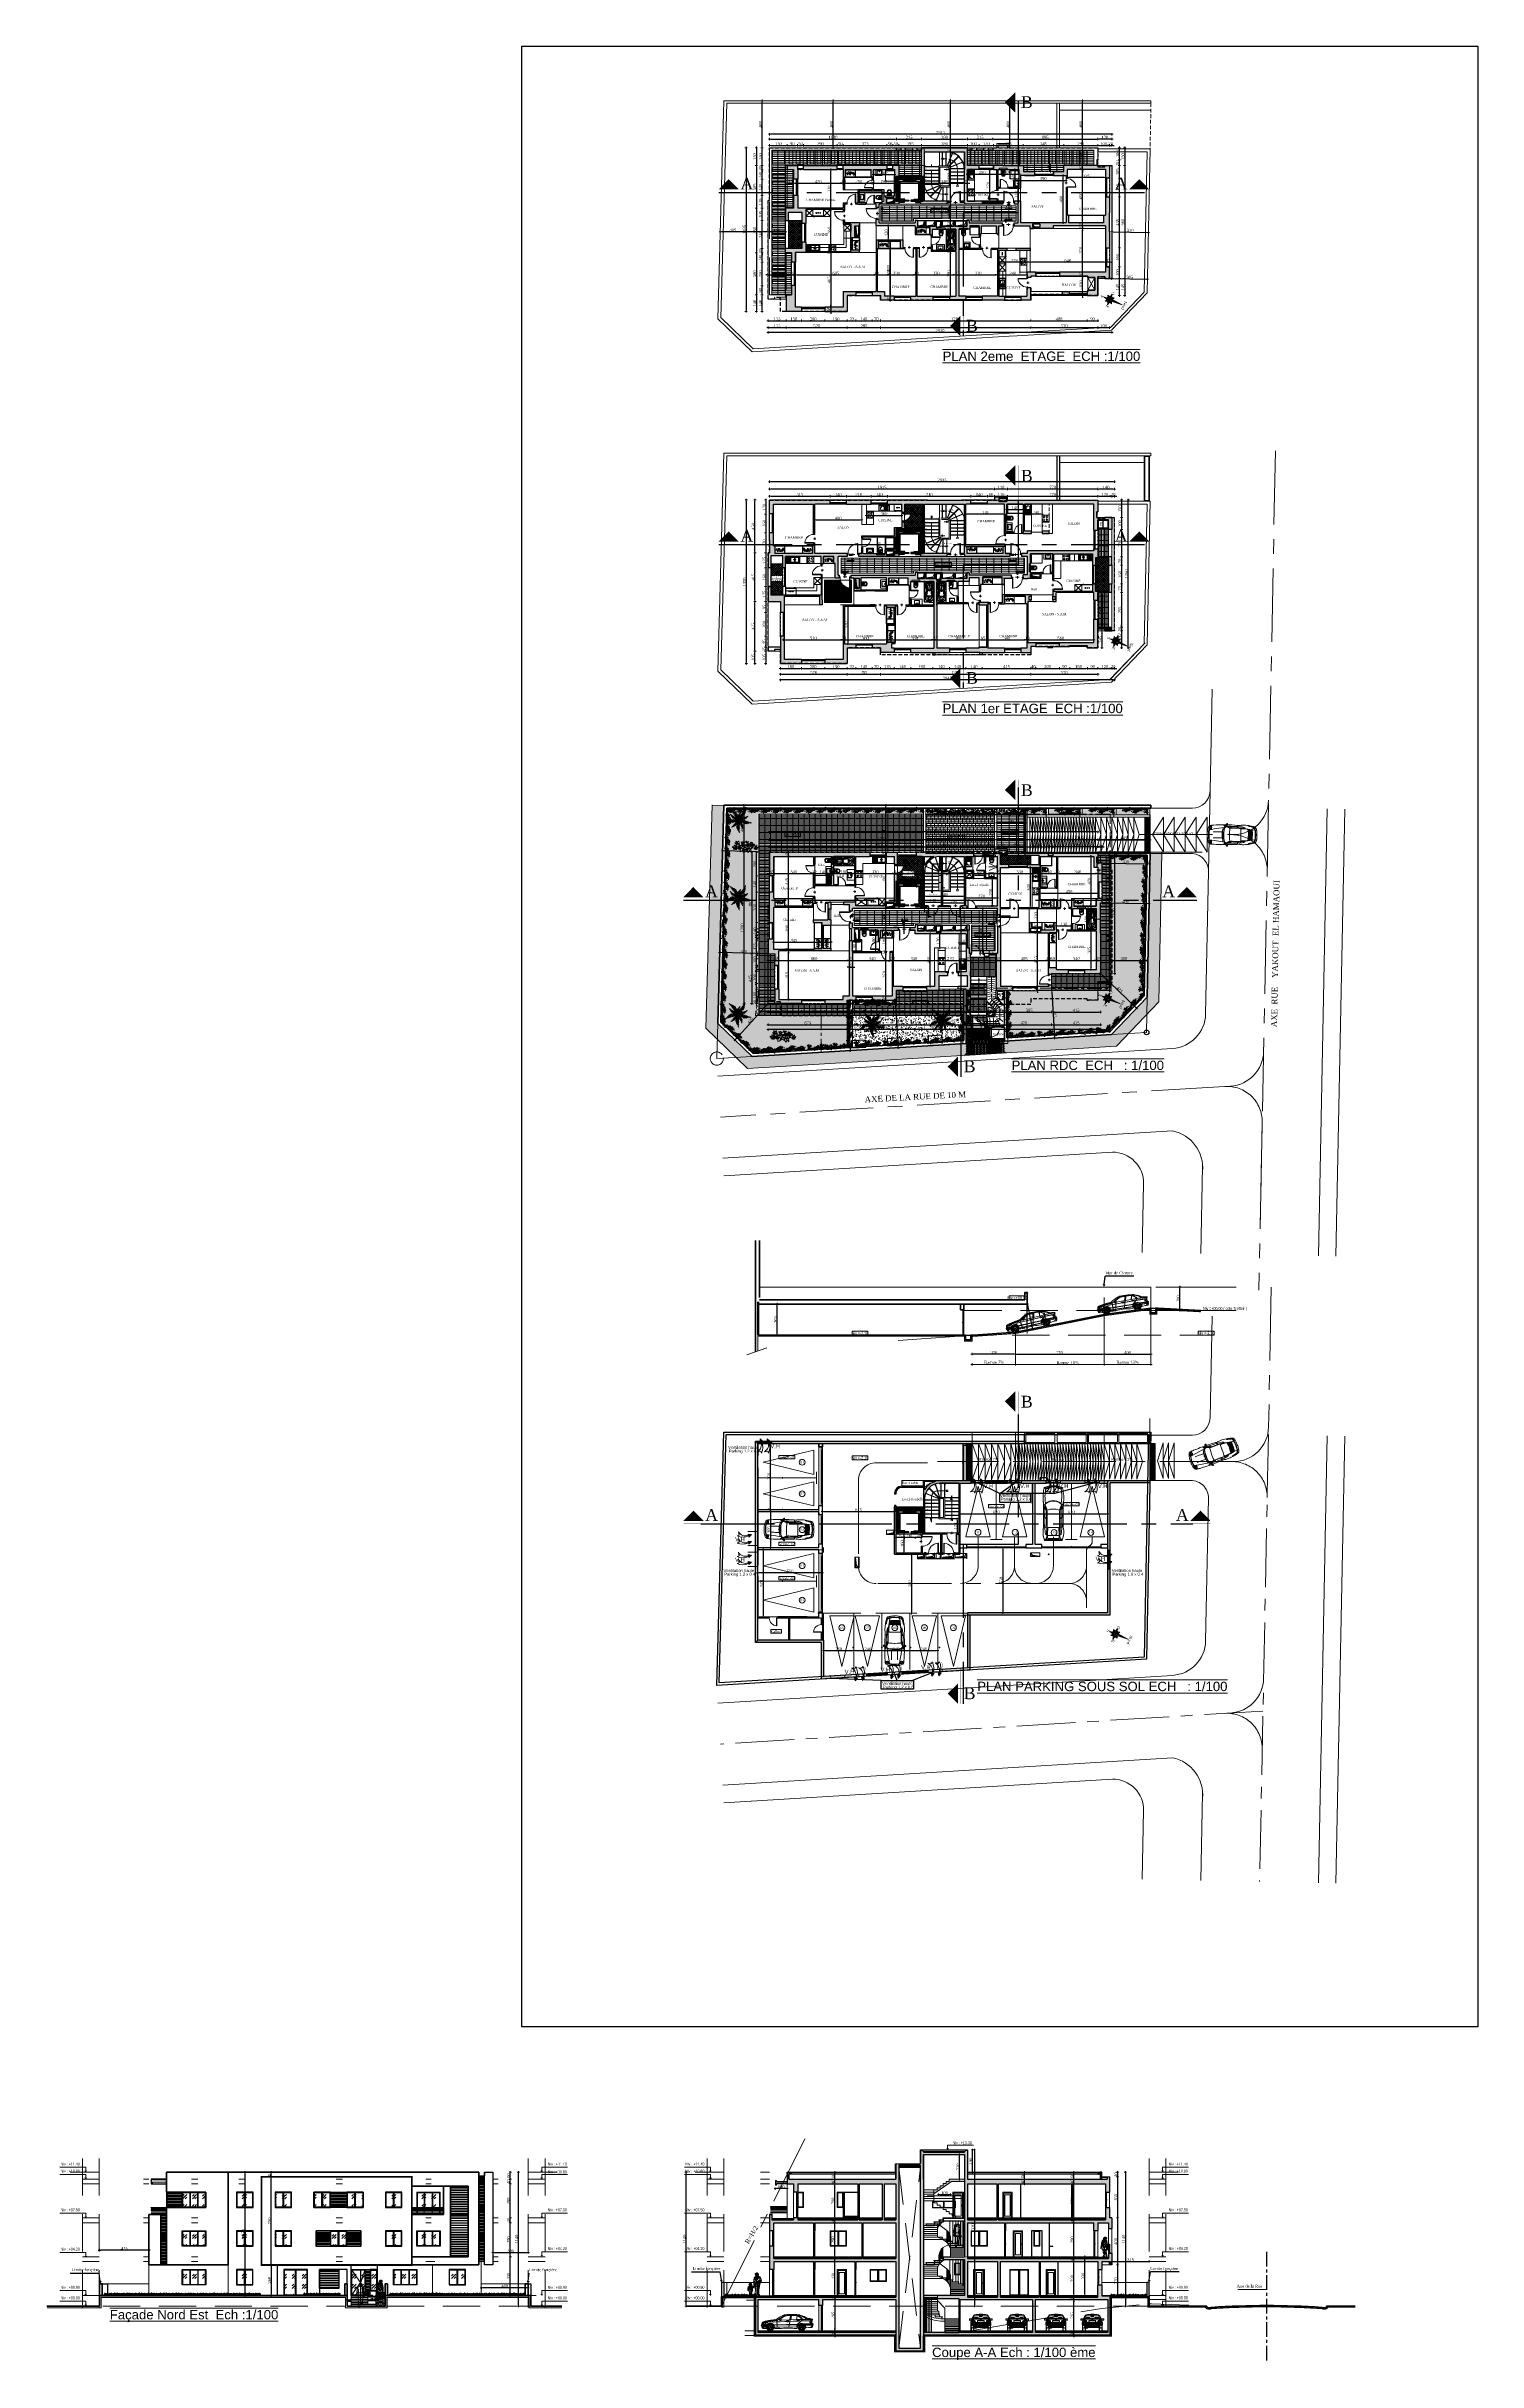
# Model space of a CAD drawing. Header units: metres. Extents: x 0 to 4415, y 1197 to 2590.
# Drawn here: x 1835.7 to 1957.6, y 1197.4 to 1394.6 of the extents above; entities that cross this region are included whole.
import ezdxf
from ezdxf.enums import TextEntityAlignment as Align

# ---------------------------------------------------------------- set-up
doc = ezdxf.new("R2010")
doc.units = ezdxf.units.M
for name, pattern in [('AXES', [2, 1.25, -0.25, 0.25, -0.25]), ('CACHE2', [4.7625, 3.175, -1.5875]), ('CONTINU', [0])]:
    doc.linetypes.add(name, pattern=pattern)
doc.layers.get('DEFPOINTS').update_dxf_attribs({"lineweight": 5})
for name, color, linetype, lineweight, true_color in [('00-axe', 7, 'AXES', 5, 0xdb0000), ('A_VEGETATION', 7, 'Continuous', 9, 0x009900), ('veg', 7, 'Continuous', 9, 0x61c200), ('VEGETATION', 7, 'Continuous', 5, 0x7ea800), ('VEGETATIONS', 7, 'Continuous', 20, 0x91c200)]:
    doc.layers.add(name, color=color, linetype=linetype, lineweight=lineweight, true_color=true_color)
for name, color, linetype, lineweight in [('00-cot-ext 2', 7, 'Continuous', 13), ('00-cote', 7, 'CONTINU', 20), ('00-Menuiserie', 152, 'CONTINU', 5), ('00-MUR', 7, 'Continuous', 30), ('00-Niveau', 2, 'Continuous', 9), ('00-texte', 7, 'Continuous', 13), ('3 D MURS', 7, 'Continuous', 30), ('A_CHAS', 144, 'CONTINU', 5), ('A_TRAM', 10, 'AXES', 15), ('AMENAGEMENT', 7, 'Continuous', 5), ('Archi sécurit', 191, 'Continuous', 0), ('caché', 20, 'CACHE2', 13), ('Façade 02', 41, 'Continuous', 35), ('façade 03', 33, 'Continuous', 25), ('gris', 251, 'Continuous', 9), ('MENUISERIE', 152, 'Continuous', 13), ('mur', 7, 'Continuous', 50), ('P_SANI', 145, 'Continuous', 13), ('REVETEMENT FAcade', 251, 'CONTINU', 5), ('SANIT', 145, 'Continuous', 13), ('text apt', 244, 'Continuous', 30), ('TEXTE', 7, 'Continuous', 9), ('vue', 7, 'Continuous', 5)]:
    doc.layers.add(name, color=color, linetype=linetype, lineweight=lineweight)
doc.layers.add('gaines', color=90, linetype='Continuous')
doc.layers.add('SECURITE', color=3, linetype='Continuous')
doc.styles.add('Code', font='arial.ttf')
doc.styles.add('style1', font='romantic.ttf')
doc.styles.add('STYLE2', font='swissl.ttf', dxfattribs={"width": 0.7})
doc.styles.add('style5', font='times.ttf')
doc.styles.add('WALIDcotat', font='times.ttf')
doc.dimstyles.new('50', dxfattribs={"dimtxt": 0.12, "dimasz": 0.03, "dimexe": 0, "dimexo": 0.625, "dimgap": 0.02, "dimtad": 1, "dimdec": 0, "dimlfac": 100, "dimzin": 12, "dimdsep": 46, "dimtxsty": 'STYLE2', "dimblk1": 'DIMTICK', "dimblk2": 'DIMTICK', "dimsah": 1, "dimcen": 0.05, "dimse1": 1, "dimse2": 1, "dimclrd": 256, "dimclrt": 256, "dimazin": 0, "dimtfac": 1, "dimtdec": 0, "dimtmove": 0, "dimatfit": 3, "dimldrblk": 'DIMTICK', "dimfxl": 0, "dimtolj": 1, "dimtzin": 0, "dimlwd": -1, "dimarcsym": 0})
doc.dimstyles.new('walid 100', dxfattribs={"dimscale": 0, "dimtxt": 0.25, "dimasz": 0.1, "dimexe": 1.25, "dimexo": 0.625, "dimgap": 0.02, "dimtad": 1, "dimdec": 0, "dimlfac": 100, "dimrnd": 5, "dimtxsty": 'WALIDcotat', "dimblk": 'COTE', "dimcen": 2.5, "dimse1": 1, "dimse2": 1, "dimclrd": 256, "dimclrt": 256, "dimadec": 0, "dimazin": 0, "dimtfac": 1, "dimtdec": 0, "dimtix": 1, "dimtmove": 2, "dimatfit": 3, "dimldrblk": 'COTE', "dimfxl": 1.25, "dimarcsym": 0})
pattern_1 = [(90, (3317.42892, -348.11728), (-0.1190625, 7e-18), []), (180, (3317.4289, -348.1173), (-6e-17, -0.47625), [])]
pattern_2 = [(360, (3358.77797, -318.11723), (4e-17, 0.15875), []), (90, (3358.77797, -318.11723), (-0.635, 2e-16), [])]
pattern_3 = [(360, (545.79096, 18.24039), (3e-17, 0.1190625), []), (90, (545.79096, 18.2404), (-0.47625, 1e-16), [])]
pattern_4 = [(360, (831.64723, 18.24039), (3e-17, 0.1190625), []), (90, (831.64723, 18.2404), (-0.47625, 1e-16), [])]
pattern_5 = [(45, (831.64723, 18.24039), (5e-17, 0.143684098), [0.3048, -0.1016]), (135, (831.71908, 18.31224), (5e-17, 0.143684098), [0.3048, -0.1016])]
pattern_6 = [(50, (831.64723, 18.2404), (0.54655401, -0.04781726), [0.05715, -0.62865]), (355, (831.64723, 18.2404), (-0.10573026, 0.57317054), [0.04572, -0.50292175]), (100.451445, (831.6928, 18.2364), (0.44082374, 0.52535326), [0.04857003, -0.53427073]), (46.1842, (831.6472, 18.3928), (0.81323712, -0.12612698), [0.085725, -0.942975]), (96.63556, (831.715, 18.3823), (0.7122124, 0.74227837), [0.07285507, -0.80140682]), (351.18415, (831.6472, 18.3928), (0.7122124, 0.74227837), [0.0685799, -0.7543792]), (21, (831.72343, 18.3547), (0.45484317, -0.3067956), [0.05715, -0.62865]), (326, (831.72343, 18.3547), (0.18540609, 0.5525639), [0.04572, -0.50292]), (71.451445, (831.76134, 18.32913), (0.64024926, 0.2457683), [0.04857003, -0.53426981]), (37.5, (831.64723, 18.2404), (0.00926581, 0.253665117), [0, -0.496824, 0, -0.51054, 0, -0.504825]), (7.5, (831.64723, 18.2404), (0.200458988, 0.300541724), [0, -0.291084, 0, -0.485394, 0, -0.192405]), (327.5, (831.4773, 18.2404), (0.406771786, -0.017186232), [0, -0.1905, 0, -0.59436, 0, -0.78867]), (317.5, (831.4011, 18.2404), (0.444387544, 0.07627947), [0, -0.24765, 0, -0.394716, 0, -0.56007])]
pattern_7 = [(45, (0, 0), (-0.0224506403, 0.0224506403), []), (45, (0, 0.015875), (-0.0224506403, 0.0224506403), [])]
pattern_8 = [(0, (493.07473, -69.94784), (0, 0.127), []), (0, (493.07473, -69.93196), (0, 0.127), []), (0, (493.07473, -69.91609), (0, 0.127), [])]
pattern_9 = [(45, (493.07473, -69.94784), (0.84852814, -9e-17), [0.5, -0.7]), (45, (493.28686, -69.94784), (0.84852814, -9e-17), [0.2, -1]), (45, (493.07473, -69.7357), (0.84852814, -9e-17), [0.2, -1])]

# ---------------------------------------------------------------- blocks, each defined once
blk = doc.blocks.new('Plantes')
for p, q in [((-0.69, 1.27), (-0.19, 1.29)), ((-0.21, 1.29), (-0.69, 1.27)), ((-0.59, 1.41), (-0.21, 1.29)), ((-0.22, 1.28), (-0.59, 1.41)), ((-0.58, 1.71), (-0.24, 1.3)), ((-0.19, 1.29), (-0.58, 1.71)), ((-0.56, 0.93), (-0.21, 1.29)), ((-0.24, 1.27), (-0.56, 0.93)), ((-0.54, 1.15), (-0.22, 1.28)), ((-0.22, 1.28), (-0.54, 1.15)), ((-0.21, 1.29), (-0.51, 0.34)), ((-0.49, 0.36), (-0.24, 1.27)), ((-0.22, 1.26), (-0.49, 1.22)), ((-0.21, 1.29), (-0.48, 1.49)), ((-0.22, 1.23), (-0.45, 0.84)), ((-0.2, 1.25), (-0.35, 0.56)), ((-0.22, 1.24), (-0.34, 1.04)), ((-0.28, 1.61), (-0.2, 1.28)), ((-0.24, 1.3), (-0.28, 1.61)), ((-0.27, 0.1), (-0.21, 1.29)), ((-0.18, 1.27), (-0.27, 0.09)), ((-0.23, 1.29), (-0.2, 1.52)), ((-0.23, 1.28), (-0.12, 0.75)), ((-0.21, 1.29), (-0.06, 1.38)), ((-0.21, 1.33), (0.13, 0.68)), ((0.29, 0.96), (-0.21, 1.33)), ((-0.21, 1.29), (0.05, 1.25)), ((0.08, 0.38), (-0.22, 1.28)), ((-0.2, 1.28), (-0.15, 1.53)), ((-0.2, 1.28), (-0.06, 1.13)), ((-0.2, 1.27), (0.08, 0.38)), ((-0.15, 1.53), (-0.19, 1.27)), ((-0.19, 1.27), (-0.09, 1.46)), ((0.28, 1.39), (-0.18, 1.29)), ((-0.18, 1.29), (0.29, 0.96)), ((0.13, 0.68), (-0.18, 1.27)), ((-0.09, 1.46), (-0.17, 1.27)), ((-0.17, 1.27), (0.28, 1.39)), ((0.47, 0.27), (0.45, 0.26)), ((0.45, 0.26), (0.48, 0.24)), ((0.48, 0.24), (0.47, 0.27)), ((0.49, 0.28), (0.48, 0.24)), ((0.48, 0.24), (0.52, 0.26)), ((0.51, 0.56), (0.49, 0.55)), ((0.49, 0.55), (0.51, 0.54)), ((0.49, 0.55), (0.49, 0.55)), ((0.52, 0.28), (0.49, 0.28)), ((0.5, 0.59), (0.5, 0.57)), ((0.51, 0.59), (0.5, 0.59)), ((0.5, 0.57), (0.51, 0.56)), ((0.53, 0.58), (0.51, 0.59)), ((0.51, 0.54), (0.54, 0.55)), ((0.52, 0.26), (0.51, 0.22)), ((0.51, 0.22), (0.55, 0.2)), ((0.52, 0.68), (0.52, 0.67)), ((0.54, 0.68), (0.52, 0.68)), ((0.52, 0.67), (0.54, 0.66)), ((0.54, 0.66), (0.52, 0.65)), ((0.52, 0.65), (0.52, 0.64)), ((0.52, 0.64), (0.53, 0.63)), ((0.53, 0.25), (0.52, 0.28)), ((0.53, 0.63), (0.55, 0.63)), ((0.53, 0.6), (0.53, 0.58)), ((0.56, 0.6), (0.53, 0.6)), ((0.54, 0.55), (0.53, 0.52)), ((0.53, 0.52), (0.56, 0.52)), ((0.53, 0.22), (0.53, 0.25)), ((0.55, 0.24), (0.53, 0.22)), ((0.56, 0.9), (0.54, 0.87)), ((0.54, 0.87), (0.56, 0.88)), ((0.55, 0.66), (0.54, 0.68)), ((0.55, 0.63), (0.54, 0.62)), ((0.54, 0.62), (0.56, 0.6)), ((0.56, 0.68), (0.55, 0.66)), ((0.58, 0.22), (0.55, 0.24)), ((0.55, 0.2), (0.58, 0.23)), ((0.59, 0.88), (0.56, 0.9)), ((0.56, 0.88), (0.57, 0.89)), ((0.58, 0.68), (0.56, 0.68)), ((0.56, 0.52), (0.57, 0.53)), ((0.57, 0.89), (0.59, 0.88)), ((0.57, 0.65), (0.59, 0.66)), ((0.59, 0.64), (0.57, 0.65)), ((0.57, 0.53), (0.58, 0.56)), ((0.59, 0.92), (0.58, 0.91)), ((0.58, 0.91), (0.59, 0.88)), ((0.59, 0.66), (0.58, 0.68)), ((0.58, 0.56), (0.6, 0.55)), ((0.58, 0.23), (0.59, 0.28)), ((0.61, 0.26), (0.58, 0.25)), ((0.58, 0.25), (0.58, 0.22)), ((0.59, 0.92), (0.61, 0.93)), ((0.61, 0.91), (0.59, 0.92)), ((0.61, 0.92), (0.59, 0.92)), ((0.59, 0.88), (0.61, 0.89)), ((0.6, 0.63), (0.59, 0.64)), ((0.61, 0.31), (0.59, 0.3)), ((0.59, 0.3), (0.59, 0.28)), ((0.59, 0.28), (0.62, 0.25)), ((0.59, 0.28), (0.61, 0.26)), ((0.62, 0.64), (0.6, 0.63)), ((0.6, 0.55), (0.63, 0.56)), ((0.61, 0.93), (0.62, 0.96)), ((0.62, 0.89), (0.61, 0.92)), ((0.61, 0.89), (0.61, 0.91)), ((0.64, 0.29), (0.61, 0.31)), ((0.62, 1.25), (0.62, 1.24)), ((0.62, 1.24), (0.65, 1.22)), ((0.62, 0.96), (0.64, 0.94)), ((0.64, 0.92), (0.62, 0.89)), ((0.64, 0.67), (0.62, 0.66)), ((0.62, 0.66), (0.63, 0.64)), ((0.63, 0.64), (0.62, 0.64)), ((0.63, 0.56), (0.62, 0.53)), ((0.62, 0.53), (0.66, 0.52)), ((0.66, 0.52), (0.62, 0.5)), ((0.62, 0.5), (0.62, 0.48)), ((0.62, 0.48), (0.64, 0.47)), ((0.62, 0.25), (0.67, 0.28)), ((0.65, 1.22), (0.63, 1.2)), ((0.63, 1.2), (0.63, 1.18)), ((0.63, 1.18), (0.67, 1.18)), ((0.65, 1), (0.63, 0.99)), ((0.63, 0.99), (0.65, 0.96)), ((0.64, 0.94), (0.66, 0.94)), ((0.67, 0.91), (0.64, 0.92)), ((0.65, 0.67), (0.64, 0.67)), ((0.64, 0.47), (0.67, 0.48)), ((0.66, 0.33), (0.64, 0.31)), ((0.64, 0.31), (0.64, 0.29)), ((0.68, 1), (0.65, 1)), ((0.65, 0.96), (0.68, 0.96)), ((0.66, 0.94), (0.65, 0.92)), ((0.65, 0.92), (0.67, 0.9)), ((0.66, 0.66), (0.65, 0.67)), ((0.68, 1.13), (0.66, 1.12)), ((0.66, 1.12), (0.67, 1.08)), ((0.68, 0.96), (0.66, 0.94)), ((0.66, 0.94), (0.67, 0.91)), ((0.67, 0.67), (0.66, 0.66)), ((0.67, 0.37), (0.66, 0.35)), ((0.66, 0.35), (0.67, 0.34)), ((0.66, 0.34), (0.66, 0.33)), ((0.67, 0.34), (0.66, 0.34)), ((0.67, 0.28), (0.66, 0.23)), ((0.66, 0.23), (0.7, 0.21)), ((0.7, 0.21), (0.66, 0.19)), ((0.66, 0.19), (0.66, 0.15)), ((0.66, 0.15), (0.69, 0.13)), ((0.67, 1.18), (0.68, 1.21)), ((0.69, 1.08), (0.67, 1.07)), ((0.67, 1.08), (0.69, 1.08)), ((0.67, 1.07), (0.69, 1.05)), ((0.69, 1.05), (0.67, 1.03)), ((0.67, 1.03), (0.68, 1)), ((0.67, 0.9), (0.69, 0.9)), ((0.69, 0.67), (0.67, 0.67)), ((0.67, 0.48), (0.67, 0.46)), ((0.67, 0.46), (0.69, 0.45)), ((0.68, 0.37), (0.67, 0.37)), ((0.68, 1.21), (0.7, 1.17)), ((0.71, 1.11), (0.68, 1.13)), ((0.69, 0.45), (0.68, 0.43)), ((0.68, 0.43), (0.7, 0.42)), ((0.68, 0.42), (0.68, 0.41)), ((0.7, 0.42), (0.68, 0.42)), ((0.68, 0.41), (0.69, 0.39)), ((0.69, 0.36), (0.68, 0.37)), ((0.69, 0.93), (0.71, 0.91)), ((0.69, 0.9), (0.69, 0.93)), ((0.7, 0.75), (0.69, 0.73)), ((0.69, 0.73), (0.72, 0.71)), ((0.72, 0.71), (0.69, 0.7)), ((0.69, 0.7), (0.69, 0.67)), ((0.69, 0.39), (0.71, 0.4)), ((0.69, 0.37), (0.69, 0.36)), ((0.71, 0.37), (0.69, 0.37)), ((0.69, 0.13), (0.72, 0.16)), ((0.72, 1.17), (0.7, 1.15)), ((0.7, 1.17), (0.72, 1.17)), ((0.7, 1.15), (0.71, 1.11)), ((0.73, 0.76), (0.7, 0.75)), ((0.71, 0.4), (0.7, 0.39)), ((0.7, 0.39), (0.71, 0.37)), ((0.71, 0.91), (0.73, 0.91)), ((0.73, 0.91), (0.72, 0.89)), ((0.72, 0.89), (0.75, 0.87)), ((0.75, 0.87), (0.72, 0.86)), ((0.72, 0.86), (0.72, 0.83)), ((0.72, 0.83), (0.74, 0.81)), ((0.72, 0.16), (0.73, 0.11)), ((0.76, 0.74), (0.73, 0.76)), ((0.73, 0.11), (0.77, 0.09)), ((0.74, 0.81), (0.77, 0.83)), ((0.77, 0.83), (0.76, 0.79)), ((0.76, 0.79), (0.79, 0.78)), ((0.79, 0.78), (0.76, 0.77)), ((0.76, 0.77), (0.76, 0.74)), ((0.77, 0.17), (0.82, 0.15)), ((0.79, 0.12), (0.77, 0.17)), ((0.77, 0.09), (0.79, 0.12)), ((0.78, 0.23), (0.81, 0.27)), ((0.83, 0.23), (0.78, 0.23)), ((0.79, 0.31), (0.83, 0.3)), ((0.81, 0.27), (0.79, 0.31)), ((0.82, 0.15), (0.84, 0.19)), ((0.83, 0.3), (0.87, 0.34)), ((0.84, 0.19), (0.83, 0.23)), ((0.87, 0.34), (0.88, 0.29)), ((0.9, 0), (0.87, -0.02)), ((0.88, 0.29), (0.93, 0.29)), ((0.93, -0.01), (0.9, 0)), ((0.93, 0.29), (0.95, 0.32)), ((0.94, 0.35), (0.99, 0.35)), ((0.95, 0.32), (0.94, 0.35)), ((0.99, 0.08), (0.96, 0.07)), ((0.96, 0.07), (0.98, 0.03)), ((0.98, 0.03), (1.01, 0.02)), ((0.99, 0.35), (1.01, 0.38)), ((1.02, 0.07), (0.99, 0.08)), ((1.01, 0.02), (0.99, 0)), ((0.99, 0), (0.99, -0.03)), ((1.01, 0.38), (1.02, 0.34)), ((1.03, 0.13), (1.01, 0.1)), ((1.01, 0.1), (1.02, 0.07)), ((1.04, 0.34), (1.02, 0.32)), ((1.02, 0.34), (1.04, 0.34)), ((1.02, 0.32), (1.01, 0.29)), ((1.01, 0.29), (1.05, 0.28)), ((1.05, 0.23), (1.02, 0.21)), ((1.02, 0.21), (1.02, 0.18)), ((1.02, 0.18), (1.05, 0.18)), ((1.05, 0.18), (1.03, 0.15)), ((1.03, 0.15), (1.03, 0.13)), ((1.05, 0.28), (1.08, 0.3)), ((1.08, 0.21), (1.05, 0.23)), ((1.08, 0.3), (1.08, 0.27)), ((1.08, 0.27), (1.11, 0.25)), ((1.11, 0.25), (1.08, 0.24)), ((1.08, 0.24), (1.08, 0.21)), ((-0.22, -1.86), (-0.21, -1.92)), ((-0.2, -1.87), (-0.22, -1.86)), ((-0.21, -1.92), (-0.16, -1.94)), ((-0.16, -1.94), (-0.21, -1.97)), ((-0.21, -1.97), (-0.21, -2.03)), ((-0.21, -2.03), (-0.15, -2.06)), ((-0.2, -1.89), (-0.2, -1.87)), ((-0.18, -1.87), (-0.2, -1.89)), ((-0.14, -2.16), (-0.2, -2.19)), ((-0.2, -2.19), (-0.18, -2.25)), ((-0.19, -1.9), (-0.17, -1.89)), ((-0.16, -1.91), (-0.19, -1.9)), ((-0.13, -2.27), (-0.19, -2.3)), ((-0.19, -2.3), (-0.18, -2.36)), ((-0.17, -1.87), (-0.18, -1.87)), ((-0.18, -2.25), (-0.13, -2.27)), ((-0.18, -2.36), (-0.16, -2.37)), ((-0.17, -1.89), (-0.17, -1.87)), ((-0.15, -1.92), (-0.16, -1.91)), ((-0.16, -2.37), (-0.14, -2.35)), ((-0.15, -1.92), (-0.15, -1.92)), ((-0.12, -1.93), (-0.15, -1.92)), ((-0.15, -2.06), (-0.1, -2.01)), ((-0.14, -2.35), (-0.15, -2.37)), ((-0.15, -2.37), (-0.13, -2.37)), ((-0.12, -1.89), (-0.14, -1.9)), ((-0.14, -1.9), (-0.12, -1.93)), ((-0.08, -2.2), (-0.14, -2.16)), ((-0.13, -2.34), (-0.09, -2.34)), ((-0.11, -2.36), (-0.13, -2.34)), ((-0.13, -2.37), (-0.11, -2.36)), ((-0.1, -1.9), (-0.12, -1.89)), ((-0.1, -1.91), (-0.1, -1.9)), ((-0.09, -1.9), (-0.1, -1.91)), ((-0.1, -2.01), (-0.09, -2.08)), ((-0.07, -1.9), (-0.09, -1.9)), ((-0.09, -2.08), (-0.03, -2.1)), ((-0.03, -2.1), (-0.09, -2.13)), ((-0.09, -2.13), (-0.08, -2.2)), ((-0.09, -2.34), (-0.08, -2.33)), ((-0.08, -2.33), (-0.08, -2.34)), ((-0.08, -2.34), (-0.06, -2.35)), ((-0.06, -2.35), (-0.08, -2.37)), ((-0.08, -2.37), (-0.07, -2.38)), ((-0.05, -1.88), (-0.07, -1.9)), ((-0.07, -2.38), (-0.06, -2.39)), ((-0.06, -2.39), (-0.04, -2.38)), ((-0.02, -1.89), (-0.05, -1.88)), ((-0.04, -2.38), (-0.03, -2.4)), ((0, -1.84), (-0.03, -1.85)), ((-0.03, -1.85), (-0.02, -1.89)), ((-0.03, -2.4), (-0.02, -2.4)), ((-0.02, -2.39), (-0.01, -2.38)), ((-0.02, -2.4), (-0.02, -2.39)), ((-0.01, -2.38), (0, -2.37)), ((-0.01, -2.38), (-0.01, -2.38)), ((0, -2.38), (-0.01, -2.38)), ((-0.01, -2.38), (0, -2.38)), ((-0.01, -2.38), (-0.01, -2.38)), ((0.03, -1.85), (0, -1.84)), ((0, -2.37), (0.01, -2.37)), ((0, -2.37), (0, -2.37)), ((0, -2.37), (0, -2.37)), ((0, -2.37), (0, -2.37)), ((0, -2.37), (0, -2.37)), ((0.01, -2.37), (0.02, -2.37)), ((0.02, -2.37), (0.03, -2.35)), ((0.02, -2.36), (0.02, -2.37)), ((0.02, -2.37), (0.02, -2.36)), ((0.04, -1.89), (0.03, -1.85)), ((0.03, -2.35), (0.05, -2.35)), ((0.06, -1.86), (0.04, -1.89)), ((0.05, -2.35), (0.07, -2.32)), ((0.1, -1.88), (0.06, -1.86)), ((0.09, -1.75), (0.07, -1.77)), ((0.07, -1.77), (0.09, -1.81)), ((0.07, -2.32), (0.09, -2.34)), ((0.13, -1.77), (0.09, -1.75)), ((0.09, -1.81), (0.12, -1.82)), ((0.12, -1.82), (0.09, -1.85)), ((0.09, -1.85), (0.1, -1.88)), ((0.09, -2.34), (0.12, -2.34)), ((0.11, -1.54), (0.1, -1.56)), ((0.1, -1.56), (0.12, -1.58)), ((0.1, -1.58), (0.1, -1.6)), ((0.12, -1.58), (0.1, -1.58)), ((0.1, -1.6), (0.1, -1.62)), ((0.12, -1.62), (0.1, -1.63)), ((0.1, -1.62), (0.12, -1.62)), ((0.1, -1.63), (0.12, -1.64)), ((0.11, -2.69), (0.1, -2.71)), ((0.1, -2.71), (0.12, -2.74)), ((0.13, -1.54), (0.11, -1.54)), ((0.11, -2.28), (0.14, -2.26)), ((0.14, -2.3), (0.11, -2.28)), ((0.15, -2.7), (0.11, -2.69)), ((0.12, -1.45), (0.12, -1.48)), ((0.15, -1.46), (0.12, -1.45)), ((0.12, -1.48), (0.13, -1.5)), ((0.12, -1.64), (0.13, -1.64)), ((0.12, -2.34), (0.14, -2.3)), ((0.14, -2.65), (0.12, -2.67)), ((0.12, -2.67), (0.15, -2.7)), ((0.12, -2.74), (0.17, -2.73)), ((0.14, -1.42), (0.13, -1.44)), ((0.13, -1.44), (0.15, -1.46)), ((0.13, -1.5), (0.16, -1.49)), ((0.14, -1.55), (0.13, -1.54)), ((0.13, -1.64), (0.14, -1.63)), ((0.14, -1.66), (0.13, -1.67)), ((0.13, -1.67), (0.13, -1.69)), ((0.13, -1.69), (0.15, -1.69)), ((0.14, -1.7), (0.13, -1.73)), ((0.13, -1.73), (0.13, -1.77)), ((0.16, -1.4), (0.14, -1.42)), ((0.14, -1.53), (0.14, -1.55)), ((0.18, -1.53), (0.14, -1.53)), ((0.14, -1.63), (0.14, -1.64)), ((0.14, -1.64), (0.16, -1.64)), ((0.16, -1.67), (0.14, -1.66)), ((0.15, -1.69), (0.14, -1.7)), ((0.14, -1.7), (0.14, -1.7)), ((0.14, -2.26), (0.16, -2.23)), ((0.17, -2.66), (0.14, -2.65)), ((0.16, -1.49), (0.15, -1.51)), ((0.15, -1.51), (0.18, -1.53)), ((0.16, -1.64), (0.15, -1.65)), ((0.15, -1.65), (0.16, -1.67)), ((0.17, -2.73), (0.15, -2.77)), ((0.15, -2.77), (0.16, -2.79)), ((0.19, -1.42), (0.16, -1.4)), ((0.16, -2.23), (0.18, -2.27)), ((0.16, -2.79), (0.2, -2.79)), ((0.19, -2.7), (0.17, -2.66)), ((0.18, -2.27), (0.22, -2.25)), ((0.21, -1.36), (0.19, -1.38)), ((0.19, -1.38), (0.19, -1.42)), ((0.21, -2.66), (0.19, -2.7)), ((0.22, -2.25), (0.2, -2.29)), ((0.2, -2.29), (0.22, -2.32)), ((0.21, -2.57), (0.2, -2.58)), ((0.2, -2.58), (0.21, -2.62)), ((0.2, -2.79), (0.22, -2.75)), ((0.24, -1.38), (0.21, -1.36)), ((0.24, -2.57), (0.21, -2.57)), ((0.21, -2.62), (0.25, -2.61)), ((0.24, -2.67), (0.21, -2.66)), ((0.22, -2.32), (0.25, -2.31)), ((0.24, -2.52), (0.22, -2.54)), ((0.22, -2.54), (0.24, -2.57)), ((0.22, -2.75), (0.25, -2.78)), ((0.25, -2.61), (0.23, -2.63)), ((0.23, -2.63), (0.24, -2.67)), ((0.24, -1.42), (0.24, -1.38)), ((0.27, -1.4), (0.24, -1.42)), ((0.25, -2.5), (0.24, -2.52)), ((0.25, -2.84), (0.24, -2.88)), ((0.24, -2.88), (0.25, -2.9)), ((0.27, -2.51), (0.25, -2.5)), ((0.25, -2.78), (0.28, -2.77)), ((0.29, -2.84), (0.25, -2.84)), ((0.25, -2.9), (0.29, -2.89)), ((0.25, -2.31), (0.27, -2.27)), ((0.27, -2.47), (0.26, -2.49)), ((0.26, -2.49), (0.27, -2.51)), ((0.28, -2.77), (0.26, -2.8)), ((0.26, -2.8), (0.29, -2.84)), ((0.3, -1.42), (0.27, -1.4)), ((0.27, -2.27), (0.29, -2.31)), ((0.29, -2.48), (0.27, -2.47)), ((0.29, -2.89), (0.28, -2.93)), ((0.28, -2.93), (0.31, -2.95)), ((0.29, -0.65), (0.29, -0.66)), ((0.31, -0.65), (0.29, -0.65)), ((0.3, -0.66), (0.29, -0.67)), ((0.29, -0.66), (0.3, -0.66)), ((0.29, -0.67), (0.29, -0.68)), ((0.29, -0.68), (0.3, -0.68)), ((0.29, -0.68), (0.29, -0.68)), ((0.3, -0.7), (0.29, -0.71)), ((0.29, -0.71), (0.3, -0.72)), ((0.29, -0.71), (0.29, -0.71)), ((0.3, -1.31), (0.29, -1.35)), ((0.29, -1.35), (0.34, -1.36)), ((0.29, -2.31), (0.32, -2.3)), ((0.3, -2.51), (0.29, -2.48)), ((0.3, -0.68), (0.3, -0.69)), ((0.3, -0.69), (0.32, -0.69)), ((0.32, -0.71), (0.3, -0.7)), ((0.3, -0.72), (0.3, -0.73)), ((0.3, -0.73), (0.33, -0.76)), ((0.3, -0.73), (0.3, -0.73)), ((0.31, -1.29), (0.3, -1.31)), ((0.34, -1.36), (0.3, -1.39)), ((0.3, -1.39), (0.3, -1.42)), ((0.31, -2.41), (0.3, -2.43)), ((0.3, -2.43), (0.31, -2.45)), ((0.31, -2.48), (0.3, -2.51)), ((0.34, -0.67), (0.31, -0.65)), ((0.32, -0.69), (0.31, -0.7)), ((0.31, -0.7), (0.32, -0.71)), ((0.34, -1.31), (0.31, -1.29)), ((0.33, -2.42), (0.31, -2.41)), ((0.31, -2.45), (0.34, -2.45)), ((0.34, -2.49), (0.31, -2.48)), ((0.31, -2.95), (0.32, -2.93)), ((0.31, -2.95), (0.31, -2.95)), ((0.32, -2.3), (0.32, -2.31)), ((0.34, -2.31), (0.32, -2.32)), ((0.32, -2.31), (0.34, -2.31)), ((0.32, -2.32), (0.32, -2.33)), ((0.32, -2.33), (0.34, -2.33)), ((0.33, -2.38), (0.32, -2.39)), ((0.32, -2.39), (0.33, -2.42)), ((0.34, -2.45), (0.32, -2.47)), ((0.32, -2.47), (0.34, -2.49)), ((0.32, -2.93), (0.33, -2.94)), ((0.33, -0.76), (0.36, -0.74)), ((0.33, -2.35), (0.33, -2.36)), ((0.35, -2.36), (0.33, -2.35)), ((0.33, -2.36), (0.34, -2.37)), ((0.33, -2.36), (0.33, -2.36)), ((0.34, -2.37), (0.33, -2.38)), ((0.33, -2.38), (0.33, -2.38)), ((0.33, -2.91), (0.34, -2.89)), ((0.35, -2.91), (0.33, -2.91)), ((0.33, -2.94), (0.35, -2.92)), ((0.35, -0.63), (0.34, -0.67)), ((0.35, -1.28), (0.34, -1.31)), ((0.34, -2.33), (0.34, -2.34)), ((0.34, -2.33), (0.34, -2.33)), ((0.34, -2.34), (0.35, -2.34)), ((0.34, -2.87), (0.35, -2.87)), ((0.34, -2.89), (0.34, -2.87)), ((0.38, -0.64), (0.35, -0.63)), ((0.37, -1.25), (0.35, -1.28)), ((0.35, -2.34), (0.35, -2.35)), ((0.35, -2.35), (0.35, -2.36)), ((0.35, -2.87), (0.37, -2.87)), ((0.35, -2.92), (0.35, -2.91)), ((0.36, -0.74), (0.36, -0.78)), ((0.36, -0.78), (0.39, -0.8)), ((0.4, -1.25), (0.37, -1.25)), ((0.37, -2.87), (0.37, -2.89)), ((0.37, -2.89), (0.39, -2.89)), ((0.4, -0.66), (0.38, -0.64)), ((0.38, -0.7), (0.4, -0.66)), ((0.42, -0.69), (0.38, -0.7)), ((0.39, -0.8), (0.42, -0.79)), ((0.39, -2.89), (0.4, -2.89)), ((0.43, -1.27), (0.4, -1.25)), ((0.4, -2.87), (0.42, -2.88)), ((0.4, -2.89), (0.4, -2.87)), ((0.41, -1.45), (0.43, -1.42)), ((0.45, -1.45), (0.41, -1.45)), ((0.41, -2.76), (0.43, -2.77)), ((0.43, -2.78), (0.41, -2.76)), ((0.45, -0.73), (0.42, -0.69)), ((0.42, -0.79), (0.43, -0.74)), ((0.42, -1.36), (0.45, -1.34)), ((0.46, -1.36), (0.42, -1.36)), ((0.42, -1.4), (0.45, -1.4)), ((0.43, -1.42), (0.42, -1.4)), ((0.42, -2.81), (0.43, -2.78)), ((0.44, -2.8), (0.42, -2.81)), ((0.42, -2.83), (0.45, -2.83)), ((0.44, -2.85), (0.42, -2.83)), ((0.42, -2.88), (0.44, -2.87)), ((0.43, -0.74), (0.46, -0.77)), ((0.47, -1.22), (0.43, -1.24)), ((0.43, -1.24), (0.43, -1.27)), ((0.43, -2.77), (0.44, -2.75)), ((0.44, -1.31), (0.47, -1.32)), ((0.45, -1.34), (0.44, -1.31)), ((0.44, -2.64), (0.46, -2.64)), ((0.46, -2.65), (0.44, -2.64)), ((0.44, -2.75), (0.45, -2.77)), ((0.46, -2.82), (0.44, -2.8)), ((0.44, -2.87), (0.44, -2.85)), ((0.46, -0.69), (0.45, -0.73)), ((0.45, -1.4), (0.47, -1.39)), ((0.46, -1.48), (0.45, -1.45)), ((0.45, -2.67), (0.46, -2.65)), ((0.47, -2.65), (0.45, -2.67)), ((0.45, -2.77), (0.47, -2.76)), ((0.45, -2.83), (0.46, -2.82)), ((0.5, -0.68), (0.46, -0.69)), ((0.46, -0.77), (0.5, -0.75)), ((0.47, -1.39), (0.46, -1.36)), ((0.47, -1.45), (0.46, -1.48)), ((0.46, -2.59), (0.48, -2.57)), ((0.48, -2.59), (0.46, -2.59)), ((0.46, -2.61), (0.47, -2.62)), ((0.46, -2.64), (0.46, -2.61)), ((0.47, -0.61), (0.47, -0.65)), ((0.51, -0.61), (0.47, -0.61)), ((0.47, -0.65), (0.5, -0.68)), ((0.49, -0.83), (0.47, -0.88)), ((0.47, -0.88), (0.51, -0.9)), ((0.5, -1.24), (0.47, -1.22)), ((0.47, -1.32), (0.49, -1.29)), ((0.5, -1.45), (0.47, -1.45)), ((0.47, -2.62), (0.48, -2.61)), ((0.49, -2.66), (0.47, -2.65)), ((0.47, -2.73), (0.48, -2.72)), ((0.48, -2.75), (0.47, -2.73)), ((0.47, -2.76), (0.48, -2.75)), ((0.48, -0.09), (0.48, -0.1)), ((0.5, -0.09), (0.48, -0.09)), ((0.48, -0.1), (0.49, -0.12)), ((0.48, -0.12), (0.48, -0.14)), ((0.49, -0.12), (0.48, -0.12)), ((0.48, -0.14), (0.5, -0.15)), ((0.48, -0.18), (0.48, -0.2)), ((0.49, -0.19), (0.48, -0.18)), ((0.48, -0.2), (0.5, -0.22)), ((0.48, -0.22), (0.49, -0.24)), ((0.5, -0.22), (0.48, -0.22)), ((0.48, -1.52), (0.51, -1.49)), ((0.52, -1.52), (0.48, -1.52)), ((0.48, -2.56), (0.5, -2.58)), ((0.48, -2.57), (0.48, -2.56)), ((0.48, -2.61), (0.48, -2.59)), ((0.48, -2.69), (0.49, -2.67)), ((0.49, -2.69), (0.48, -2.69)), ((0.48, -2.72), (0.49, -2.71)), ((0.51, -0.2), (0.49, -0.19)), ((0.49, -0.24), (0.51, -0.24)), ((0.5, -0.75), (0.49, -0.8)), ((0.49, -0.8), (0.53, -0.82)), ((0.53, -0.82), (0.49, -0.83)), ((0.49, -1.29), (0.5, -1.24)), ((0.53, -1.28), (0.49, -1.29)), ((0.49, -1.29), (0.49, -1.32)), ((0.49, -1.32), (0.52, -1.33)), ((0.49, -2.67), (0.49, -2.66)), ((0.49, -2.71), (0.49, -2.69)), ((0.52, -0.11), (0.5, -0.09)), ((0.5, -0.15), (0.52, -0.14)), ((0.51, -1.49), (0.5, -1.45)), ((0.5, -2.58), (0.53, -2.55)), ((0.52, -0.14), (0.51, -0.16)), ((0.53, -0.16), (0.51, -0.17)), ((0.51, -0.16), (0.53, -0.16)), ((0.51, -0.17), (0.51, -0.2)), ((0.51, -0.24), (0.52, -0.23)), ((0.54, -0.63), (0.51, -0.61)), ((0.51, -0.9), (0.55, -0.88)), ((0.53, -0.07), (0.52, -0.11)), ((0.52, -0.23), (0.52, -0.25)), ((0.52, -0.25), (0.55, -0.26)), ((0.52, -1.33), (0.54, -1.31)), ((0.53, -1.55), (0.52, -1.52)), ((0.55, -0.08), (0.53, -0.07)), ((0.53, -1.28), (0.56, -1.3)), ((0.54, -1.31), (0.53, -1.28)), ((0.56, -1.3), (0.53, -1.28)), ((0.54, -1.52), (0.53, -1.55)), ((0.53, -2.55), (0.53, -2.58)), ((0.53, -2.58), (0.54, -2.58)), ((0.57, -0.59), (0.54, -0.6)), ((0.54, -0.6), (0.54, -0.63)), ((0.55, -0.88), (0.54, -0.91)), ((0.54, -0.91), (0.57, -0.94)), ((0.58, -1.53), (0.54, -1.52)), ((0.54, -2.58), (0.56, -2.56)), ((0.57, -0.09), (0.55, -0.08)), ((0.55, -0.26), (0.56, -0.24)), ((0.56, -0.22), (0.58, -0.23)), ((0.56, -0.24), (0.56, -0.22)), ((0.61, -1.24), (0.56, -1.26)), ((0.56, -1.26), (0.56, -1.3)), ((0.56, -1.3), (0.58, -1.27)), ((0.58, -1.48), (0.56, -1.5)), ((0.56, -1.5), (0.58, -1.53)), ((0.56, -2.54), (0.58, -2.55)), ((0.56, -2.56), (0.56, -2.54)), ((0.57, -0.13), (0.57, -0.09)), ((0.59, -0.11), (0.57, -0.13)), ((0.6, -0.59), (0.57, -0.59)), ((0.57, -0.94), (0.58, -0.94)), ((0.6, -1.17), (0.57, -1.18)), ((0.57, -1.18), (0.57, -1.21)), ((0.57, -1.21), (0.61, -1.24)), ((0.57, -1.76), (0.58, -1.74)), ((0.57, -1.76), (0.57, -1.76)), ((0.57, -1.77), (0.57, -1.76)), ((0.57, -1.77), (0.57, -1.77)), ((0.58, -0.23), (0.6, -0.21)), ((0.59, -0.92), (0.58, -0.93)), ((0.58, -0.93), (0.59, -0.92)), ((0.58, -0.93), (0.59, -0.93)), ((0.58, -0.93), (0.58, -0.93)), ((0.58, -0.93), (0.58, -0.93)), ((0.58, -0.93), (0.58, -0.93)), ((0.58, -0.94), (0.58, -0.93)), ((0.58, -0.93), (0.58, -0.94)), ((0.58, -0.94), (0.58, -0.93)), ((0.58, -1.27), (0.59, -1.28)), ((0.61, -1.48), (0.58, -1.48)), ((0.58, -1.74), (0.59, -1.75)), ((0.58, -1.78), (0.57, -1.77)), ((0.6, -1.78), (0.58, -1.78)), ((0.58, -1.79), (0.6, -1.79)), ((0.6, -1.8), (0.58, -1.79)), ((0.58, -2.55), (0.61, -2.53)), ((0.61, -0.14), (0.59, -0.11)), ((0.59, -0.94), (0.6, -0.92)), ((0.59, -0.93), (0.59, -0.94)), ((0.59, -0.94), (0.59, -0.94)), ((0.59, -0.94), (0.59, -0.94)), ((0.59, -1.28), (0.61, -1.27)), ((0.59, -1.73), (0.6, -1.72)), ((0.6, -1.73), (0.59, -1.73)), ((0.59, -1.75), (0.6, -1.74)), ((0.6, -0.21), (0.6, -0.25)), ((0.62, -0.25), (0.6, -0.26)), ((0.6, -0.25), (0.62, -0.25)), ((0.6, -0.26), (0.6, -0.29)), ((0.6, -0.29), (0.62, -0.3)), ((0.6, -0.62), (0.6, -0.59)), ((0.62, -0.59), (0.6, -0.62)), ((0.6, -0.93), (0.61, -0.92)), ((0.6, -0.92), (0.6, -0.93)), ((0.64, -1.19), (0.6, -1.17)), ((0.6, -1.72), (0.61, -1.71)), ((0.6, -1.74), (0.6, -1.73)), ((0.6, -1.79), (0.6, -1.78)), ((0.6, -1.81), (0.6, -1.8)), ((0.61, -1.81), (0.6, -1.81)), ((0.6, -2.91), (0.6, -2.92)), ((0.62, -2.92), (0.6, -2.91)), ((0.6, -2.92), (0.61, -2.92)), ((0.62, -0.11), (0.61, -0.14)), ((0.61, -0.92), (0.62, -0.95)), ((0.61, -1.27), (0.61, -1.29)), ((0.61, -1.29), (0.63, -1.3)), ((0.62, -1.52), (0.61, -1.48)), ((0.61, -1.63), (0.63, -1.64)), ((0.62, -1.65), (0.61, -1.63)), ((0.61, -1.66), (0.62, -1.65)), ((0.63, -1.66), (0.61, -1.66)), ((0.61, -1.68), (0.62, -1.69)), ((0.61, -1.7), (0.61, -1.68)), ((0.61, -1.71), (0.61, -1.7)), ((0.63, -1.84), (0.61, -1.81)), ((0.61, -2.53), (0.61, -2.55)), ((0.61, -2.55), (0.64, -2.56)), ((0.64, -2.56), (0.61, -2.58)), ((0.61, -2.58), (0.62, -2.6)), ((0.62, -2.88), (0.61, -2.9)), ((0.61, -2.92), (0.63, -2.9)), ((0.61, -2.9), (0.62, -2.92)), ((0.63, -0.05), (0.62, -0.08)), ((0.62, -0.08), (0.65, -0.1)), ((0.65, -0.1), (0.62, -0.11)), ((0.62, -0.3), (0.64, -0.28)), ((0.64, -0.59), (0.62, -0.59)), ((0.62, -0.95), (0.64, -0.96)), ((0.64, -0.96), (0.62, -0.97)), ((0.62, -0.97), (0.63, -1)), ((0.63, -1.48), (0.62, -1.52)), ((0.62, -1.68), (0.63, -1.66)), ((0.62, -1.69), (0.62, -1.68)), ((0.62, -2.6), (0.64, -2.6)), ((0.63, -2.88), (0.62, -2.88)), ((0.66, -0.04), (0.63, -0.05)), ((0.63, -1), (0.65, -1.01)), ((0.63, -1.3), (0.64, -1.29)), ((0.66, -1.49), (0.63, -1.48)), ((0.63, -1.64), (0.65, -1.63)), ((0.65, -1.81), (0.63, -1.84)), ((0.65, -2.9), (0.63, -2.88)), ((0.63, -2.9), (0.64, -2.93)), ((0.64, -0.28), (0.65, -0.31)), ((0.65, -0.61), (0.64, -0.59)), ((0.64, -0.64), (0.65, -0.61)), ((0.66, -0.64), (0.64, -0.64)), ((0.67, -1.14), (0.64, -1.15)), ((0.64, -1.15), (0.64, -1.19)), ((0.64, -1.29), (0.65, -1.26)), ((0.65, -1.63), (0.64, -1.65)), ((0.64, -1.65), (0.66, -1.65)), ((0.64, -2.6), (0.66, -2.59)), ((0.64, -2.84), (0.65, -2.86)), ((0.65, -2.84), (0.64, -2.84)), ((0.64, -2.93), (0.66, -2.93)), ((0.65, -0.31), (0.66, -0.32)), ((0.65, -1.01), (0.67, -0.98)), ((0.66, -1.05), (0.65, -1.07)), ((0.65, -1.07), (0.66, -1.09)), ((0.65, -1.26), (0.66, -1.27)), ((0.66, -1.82), (0.65, -1.81)), ((0.67, -2.8), (0.65, -2.82)), ((0.65, -2.82), (0.67, -2.84)), ((0.67, -2.84), (0.65, -2.84)), ((0.65, -2.86), (0.67, -2.85)), ((0.65, -2.88), (0.65, -2.9)), ((0.67, -2.89), (0.65, -2.88)), ((0.68, -0.07), (0.66, -0.04)), ((0.66, -0.31), (0.67, -0.32)), ((0.66, -0.32), (0.66, -0.31)), ((0.66, -0.32), (0.66, -0.32)), ((0.67, -0.65), (0.66, -0.64)), ((0.7, -1.06), (0.66, -1.05)), ((0.69, -1.09), (0.66, -1.12)), ((0.66, -1.09), (0.69, -1.09)), ((0.66, -1.12), (0.67, -1.14)), ((0.66, -1.27), (0.68, -1.26)), ((0.67, -1.5), (0.66, -1.49)), ((0.66, -1.51), (0.67, -1.5)), ((0.67, -1.5), (0.66, -1.51)), ((0.66, -1.62), (0.68, -1.62)), ((0.67, -1.63), (0.66, -1.62)), ((0.66, -1.65), (0.67, -1.63)), ((0.68, -1.83), (0.66, -1.82)), ((0.66, -1.86), (0.68, -1.83)), ((0.69, -1.87), (0.66, -1.86)), ((0.66, -2.59), (0.66, -2.61)), ((0.66, -2.61), (0.69, -2.62)), ((0.67, -2.85), (0.66, -2.87)), ((0.66, -2.87), (0.67, -2.89)), ((0.66, -2.93), (0.68, -2.9)), ((0.67, -0.3), (0.68, -0.3)), ((0.68, -0.3), (0.67, -0.3)), ((0.67, -0.32), (0.68, -0.31)), ((0.69, -0.63), (0.67, -0.65)), ((0.67, -0.98), (0.68, -1.01)), ((0.7, -1.29), (0.67, -1.31)), ((0.67, -1.31), (0.68, -1.32)), ((0.69, -1.52), (0.67, -1.5)), ((0.67, -1.54), (0.68, -1.54)), ((0.67, -1.54), (0.67, -1.54)), ((0.67, -1.55), (0.67, -1.54)), ((0.69, -1.55), (0.67, -1.55)), ((0.69, -2.77), (0.67, -2.79)), ((0.67, -2.79), (0.67, -2.8)), ((0.67, -2.89), (0.69, -2.89)), ((0.68, -2.9), (0.67, -2.89)), ((0.71, -0.02), (0.68, -0.04)), ((0.68, -0.04), (0.68, -0.07)), ((0.68, -0.29), (0.68, -0.3)), ((0.68, -0.3), (0.68, -0.29)), ((0.68, -0.3), (0.69, -0.3)), ((0.69, -0.3), (0.68, -0.3)), ((0.68, -0.3), (0.69, -0.3)), ((0.68, -0.31), (0.68, -0.3)), ((0.68, -1.01), (0.72, -1.01)), ((0.68, -1.26), (0.68, -1.28)), ((0.68, -1.28), (0.7, -1.29)), ((0.68, -1.32), (0.7, -1.33)), ((0.68, -1.54), (0.69, -1.52)), ((0.68, -1.62), (0.7, -1.61)), ((0.69, -2.66), (0.68, -2.68)), ((0.68, -2.68), (0.7, -2.69)), ((0.68, -2.74), (0.68, -2.76)), ((0.69, -2.74), (0.68, -2.74)), ((0.68, -2.76), (0.69, -2.77)), ((0.69, -0.3), (0.7, -0.3)), ((0.71, -0.59), (0.69, -0.62)), ((0.69, -0.62), (0.71, -0.63)), ((0.71, -0.63), (0.69, -0.63)), ((0.72, -1.01), (0.69, -1.03)), ((0.69, -1.03), (0.7, -1.06)), ((0.69, -1.27), (0.71, -1.28)), ((0.7, -1.28), (0.69, -1.27)), ((0.69, -1.29), (0.7, -1.28)), ((0.7, -1.29), (0.69, -1.29)), ((0.69, -1.57), (0.69, -1.55)), ((0.7, -1.56), (0.69, -1.57)), ((0.71, -1.89), (0.69, -1.87)), ((0.69, -2.62), (0.69, -2.64)), ((0.69, -2.64), (0.7, -2.66)), ((0.7, -2.66), (0.69, -2.66)), ((0.71, -2.76), (0.69, -2.74)), ((0.69, -2.89), (0.7, -2.86)), ((0.7, -0.3), (0.71, -0.3)), ((0.7, -0.3), (0.7, -0.3)), ((0.7, -0.3), (0.7, -0.3)), ((0.71, -1.32), (0.7, -1.29)), ((0.7, -1.33), (0.72, -1.33)), ((0.71, -1.55), (0.7, -1.56)), ((0.7, -1.58), (0.71, -1.59)), ((0.7, -1.59), (0.7, -1.58)), ((0.7, -1.6), (0.7, -1.59)), ((0.7, -1.6), (0.7, -1.6)), ((0.71, -1.61), (0.7, -1.6)), ((0.7, -1.6), (0.71, -1.61)), ((0.7, -1.6), (0.7, -1.6)), ((0.7, -1.6), (0.7, -1.6)), ((0.7, -1.61), (0.7, -1.6)), ((0.7, -2.69), (0.72, -2.68)), ((0.7, -2.86), (0.71, -2.89)), ((0.72, -0.03), (0.71, -0.02)), ((0.71, -0.3), (0.72, -0.3)), ((0.72, -0.59), (0.71, -0.59)), ((0.71, -1.24), (0.73, -1.24)), ((0.73, -1.25), (0.71, -1.24)), ((0.71, -1.28), (0.73, -1.26)), ((0.72, -1.3), (0.71, -1.32)), ((0.72, -1.56), (0.71, -1.55)), ((0.71, -1.59), (0.72, -1.58)), ((0.75, -1.86), (0.71, -1.87)), ((0.71, -1.87), (0.71, -1.89)), ((0.72, -2.68), (0.71, -2.71)), ((0.71, -2.71), (0.74, -2.72)), ((0.74, -2.72), (0.71, -2.73)), ((0.71, -2.73), (0.71, -2.76)), ((0.71, -2.89), (0.75, -2.89)), ((0.73, -0.05), (0.72, -0.03)), ((0.72, -0.29), (0.73, -0.29)), ((0.72, -0.29), (0.72, -0.29)), ((0.72, -0.29), (0.72, -0.29)), ((0.72, -0.3), (0.72, -0.29)), ((0.72, -0.29), (0.72, -0.3)), ((0.72, -0.3), (0.72, -0.29)), ((0.72, -0.3), (0.72, -0.3)), ((0.74, -0.61), (0.72, -0.59)), ((0.73, -1.31), (0.72, -1.3)), ((0.72, -1.33), (0.73, -1.33)), ((0.74, -1.34), (0.72, -1.33)), ((0.72, -1.33), (0.72, -1.34)), ((0.72, -1.34), (0.74, -1.34)), ((0.72, -1.57), (0.72, -1.56)), ((0.73, -1.57), (0.72, -1.57)), ((0.72, -1.57), (0.73, -1.58)), ((0.72, -1.59), (0.72, -1.57)), ((0.72, -1.58), (0.72, -1.59)), ((0.72, -1.59), (0.72, -1.59)), ((0.72, -1.59), (0.72, -1.59)), ((0.75, -2.89), (0.72, -2.91)), ((0.72, -2.91), (0.73, -2.93)), ((0.74, -0.04), (0.73, -0.05)), ((0.73, -0.3), (0.74, -0.29)), ((0.73, -0.29), (0.73, -0.3)), ((0.73, -0.29), (0.73, -0.29)), ((0.73, -0.29), (0.73, -0.29)), ((0.73, -0.29), (0.73, -0.29)), ((0.73, -0.3), (0.73, -0.3)), ((0.73, -1.22), (0.73, -1.23)), ((0.73, -1.23), (0.73, -1.22)), ((0.73, -1.23), (0.73, -1.23)), ((0.73, -1.23), (0.73, -1.23)), ((0.73, -1.23), (0.73, -1.23)), ((0.73, -1.23), (0.73, -1.23)), ((0.73, -1.23), (0.73, -1.23)), ((0.73, -1.23), (0.73, -1.23)), ((0.73, -1.23), (0.73, -1.23)), ((0.73, -1.23), (0.73, -1.23)), ((0.73, -1.23), (0.73, -1.23)), ((0.74, -1.23), (0.73, -1.23)), ((0.73, -1.23), (0.74, -1.23)), ((0.74, -1.23), (0.73, -1.23)), ((0.73, -1.23), (0.74, -1.23)), ((0.74, -1.23), (0.73, -1.23)), ((0.73, -1.23), (0.74, -1.23)), ((0.73, -1.23), (0.73, -1.23)), ((0.73, -1.23), (0.73, -1.23)), ((0.73, -1.23), (0.73, -1.23)), ((0.73, -1.23), (0.73, -1.23)), ((0.73, -1.23), (0.73, -1.23)), ((0.73, -1.23), (0.73, -1.23)), ((0.73, -1.23), (0.73, -1.23)), ((0.73, -1.24), (0.73, -1.23)), ((0.73, -1.26), (0.73, -1.25)), ((0.73, -1.33), (0.73, -1.31)), ((0.73, -1.57), (0.73, -1.57)), ((0.73, -1.58), (0.73, -1.57)), ((0.75, -1.81), (0.73, -1.84)), ((0.73, -1.84), (0.75, -1.86)), ((0.73, -2.93), (0.75, -2.94)), ((0.75, -0.04), (0.74, -0.04)), ((0.74, -0.08), (0.75, -0.06)), ((0.75, -0.08), (0.74, -0.08)), ((0.74, -0.29), (0.74, -0.3)), ((0.74, -0.3), (0.75, -0.3)), ((0.74, -0.59), (0.74, -0.61)), ((0.76, -0.59), (0.74, -0.59)), ((0.74, -1.23), (0.74, -1.23)), ((0.75, -1.23), (0.74, -1.23)), ((0.74, -1.23), (0.75, -1.23)), ((0.74, -1.23), (0.74, -1.23)), ((0.74, -1.34), (0.74, -1.34)), ((0.75, -0.06), (0.75, -0.04)), ((0.77, -0.09), (0.75, -0.08)), ((0.75, -0.3), (0.76, -0.33)), ((0.75, -1.23), (0.75, -1.23)), ((0.75, -1.23), (0.75, -1.23)), ((0.75, -1.23), (0.75, -1.23)), ((0.75, -1.23), (0.75, -1.23)), ((0.76, -1.81), (0.75, -1.81)), ((0.75, -2.94), (0.76, -2.91)), ((0.76, -0.33), (0.79, -0.33)), ((0.77, -0.58), (0.76, -0.59)), ((0.77, -1.84), (0.76, -1.81)), ((0.76, -2.15), (0.77, -2.14)), ((0.76, -2.15), (0.76, -2.15)), ((0.76, -2.15), (0.76, -2.15)), ((0.76, -2.15), (0.76, -2.15)), ((0.76, -2.15), (0.76, -2.15)), ((0.76, -2.15), (0.76, -2.15)), ((0.76, -2.15), (0.76, -2.15)), ((0.76, -2.15), (0.76, -2.15)), ((0.76, -2.15), (0.76, -2.15)), ((0.76, -2.15), (0.76, -2.15)), ((0.76, -2.15), (0.76, -2.15)), ((0.76, -2.15), (0.76, -2.15)), ((0.78, -2.16), (0.76, -2.15)), ((0.76, -2.91), (0.78, -2.94)), ((0.77, -0.08), (0.77, -0.09)), ((0.78, -0.08), (0.77, -0.08)), ((0.79, -0.59), (0.77, -0.58)), ((0.79, -1.81), (0.77, -1.84)), ((0.77, -2.04), (0.79, -2.04)), ((0.78, -2.06), (0.77, -2.04)), ((0.77, -2.07), (0.78, -2.06)), ((0.79, -2.07), (0.77, -2.07)), ((0.77, -2.1), (0.78, -2.11)), ((0.78, -2.12), (0.77, -2.1)), ((0.77, -2.14), (0.78, -2.12)), ((0.77, -2.14), (0.77, -2.14)), ((0.77, -2.14), (0.77, -2.14)), ((0.77, -2.14), (0.77, -2.14)), ((0.77, -2.14), (0.77, -2.14)), ((0.77, -2.85), (0.78, -2.85)), ((0.78, -2.86), (0.77, -2.85)), ((0.79, -0.06), (0.78, -0.08)), ((0.79, -0.33), (0.78, -0.34)), ((0.78, -0.34), (0.79, -0.36)), ((0.78, -2.11), (0.8, -2.09)), ((0.79, -2.17), (0.78, -2.16)), ((0.78, -2.85), (0.79, -2.83)), ((0.78, -2.88), (0.78, -2.86)), ((0.8, -2.88), (0.78, -2.88)), ((0.78, -2.94), (0.8, -2.94)), ((0.79, -0.05), (0.79, -0.06)), ((0.8, -0.06), (0.79, -0.05)), ((0.79, -0.36), (0.82, -0.36)), ((0.8, -0.56), (0.79, -0.57)), ((0.79, -0.57), (0.79, -0.59)), ((0.82, -1.81), (0.79, -1.81)), ((0.79, -2.04), (0.81, -2.03)), ((0.8, -2.09), (0.79, -2.07)), ((0.8, -2.16), (0.79, -2.17)), ((0.79, -2.72), (0.8, -2.72)), ((0.79, -2.72), (0.79, -2.72)), ((0.8, -2.75), (0.79, -2.72)), ((0.79, -2.83), (0.8, -2.84)), ((0.79, -2.91), (0.8, -2.91)), ((0.8, -2.92), (0.79, -2.91)), ((0.81, -0.07), (0.8, -0.06)), ((0.81, -0.57), (0.8, -0.56)), ((0.81, -2.16), (0.8, -2.16)), ((0.8, -2.7), (0.81, -2.7)), ((0.8, -2.72), (0.8, -2.7)), ((0.81, -2.73), (0.8, -2.75)), ((0.8, -2.84), (0.82, -2.83)), ((0.81, -2.88), (0.8, -2.88)), ((0.8, -2.91), (0.81, -2.88)), ((0.8, -2.94), (0.8, -2.92)), ((0.82, -0.06), (0.81, -0.07)), ((0.82, -0.59), (0.81, -0.57)), ((0.81, -2.03), (0.81, -2.04)), ((0.81, -2.04), (0.83, -2.04)), ((0.82, -2.18), (0.81, -2.16)), ((0.81, -2.19), (0.82, -2.18)), ((0.83, -2.19), (0.81, -2.19)), ((0.81, -2.7), (0.83, -2.7)), ((0.83, -2.74), (0.81, -2.73)), ((0.81, -2.8), (0.83, -2.8)), ((0.82, -2.82), (0.81, -2.8)), ((0.84, -0.06), (0.82, -0.06)), ((0.82, -0.36), (0.83, -0.33)), ((0.83, -0.58), (0.82, -0.59)), ((0.84, -1.8), (0.82, -1.81)), ((0.82, -2.67), (0.83, -2.65)), ((0.82, -2.68), (0.82, -2.67)), ((0.82, -2.69), (0.82, -2.68)), ((0.83, -2.7), (0.82, -2.69)), ((0.82, -2.76), (0.83, -2.75)), ((0.83, -2.77), (0.82, -2.76)), ((0.82, -2.83), (0.82, -2.82)), ((0.83, -0.33), (0.84, -0.37)), ((0.84, -0.51), (0.83, -0.53)), ((0.83, -0.53), (0.84, -0.55)), ((0.85, -0.58), (0.83, -0.58)), ((0.83, -2.01), (0.85, -2.01)), ((0.84, -2.03), (0.83, -2.01)), ((0.83, -2.04), (0.84, -2.03)), ((0.83, -2.21), (0.83, -2.19)), ((0.84, -2.19), (0.83, -2.21)), ((0.83, -2.65), (0.84, -2.63)), ((0.83, -2.65), (0.83, -2.65)), ((0.83, -2.75), (0.83, -2.74)), ((0.84, -2.78), (0.83, -2.77)), ((0.83, -2.8), (0.84, -2.78)), ((0.85, -0.04), (0.84, -0.06)), ((0.84, -0.37), (0.87, -0.36)), ((0.85, -0.41), (0.83, -0.43)), ((0.83, -0.43), (0.85, -0.45)), ((0.86, -0.53), (0.84, -0.51)), ((0.84, -0.55), (0.86, -0.56)), ((0.84, -0.56), (0.85, -0.58)), ((0.86, -0.56), (0.84, -0.56)), ((0.86, -1.82), (0.84, -1.8)), ((0.86, -2.2), (0.84, -2.19)), ((0.84, -2.61), (0.86, -2.59)), ((0.85, -2.61), (0.84, -2.61)), ((0.84, -2.63), (0.85, -2.64)), ((0.88, -0.06), (0.85, -0.04)), ((0.87, -0.41), (0.85, -0.41)), ((0.85, -0.45), (0.87, -0.45)), ((0.85, -2.01), (0.86, -2)), ((0.86, -2.16), (0.85, -2.18)), ((0.85, -2.18), (0.86, -2.2)), ((0.85, -2.57), (0.87, -2.58)), ((0.86, -2.59), (0.85, -2.57)), ((0.86, -2.62), (0.85, -2.61)), ((0.85, -2.64), (0.86, -2.62)), ((0.87, -0.36), (0.86, -0.38)), ((0.86, -0.38), (0.87, -0.41)), ((0.87, -0.45), (0.86, -0.47)), ((0.86, -0.47), (0.88, -0.5)), ((0.88, -0.5), (0.86, -0.51)), ((0.86, -0.51), (0.86, -0.53)), ((0.88, -1.77), (0.86, -1.78)), ((0.86, -1.78), (0.86, -1.82)), ((0.86, -2), (0.88, -2)), ((0.88, -2.16), (0.86, -2.16)), ((0.87, -0.02), (0.88, -0.06)), ((0.87, -2.58), (0.88, -2.57)), ((0.91, -1.79), (0.88, -1.77)), ((0.88, -1.98), (0.89, -1.98)), ((0.88, -2), (0.88, -1.98)), ((0.88, -2.18), (0.88, -2.16)), ((0.89, -2.17), (0.88, -2.18)), ((0.88, -2.57), (0.88, -2.59)), ((0.88, -2.59), (0.9, -2.59)), ((0.89, -1.98), (0.91, -1.99)), ((0.91, -2.17), (0.89, -2.17)), ((0.9, -1.95), (0.91, -1.95)), ((0.91, -1.97), (0.9, -1.95)), ((0.9, -2.59), (0.91, -2.58)), ((0.91, -1.82), (0.91, -1.79)), ((0.93, -1.8), (0.91, -1.82)), ((0.91, -1.95), (0.92, -1.93)), ((0.91, -1.99), (0.91, -1.97)), ((0.92, -2.17), (0.91, -2.17)), ((0.91, -2.41), (0.95, -2.38)), ((0.96, -2.43), (0.91, -2.41)), ((0.91, -2.56), (0.92, -2.57)), ((0.91, -2.58), (0.91, -2.56)), ((0.92, -1.82), (0.95, -1.81)), ((0.96, -1.83), (0.92, -1.82)), ((0.92, -1.93), (0.93, -1.94)), ((0.93, -2.18), (0.92, -2.17)), ((0.92, -2.57), (0.94, -2.57)), ((0.94, -0.04), (0.93, -0.01)), ((0.96, -1.81), (0.93, -1.8)), ((0.93, -1.94), (0.95, -1.94)), ((0.93, -2.17), (0.93, -2.18)), ((0.94, -2.17), (0.93, -2.17)), ((0.93, -2.19), (0.94, -2.19)), ((0.94, -2.19), (0.93, -2.19)), ((0.93, -2.33), (0.99, -2.35)), ((0.95, -2.38), (0.93, -2.33)), ((0.96, -0.02), (0.94, -0.04)), ((0.94, -2.19), (0.94, -2.17)), ((0.95, -2.2), (0.94, -2.19)), ((0.94, -2.57), (0.96, -2.57)), ((0.97, -1.71), (0.95, -1.73)), ((0.95, -1.73), (0.95, -1.76)), ((0.95, -1.76), (0.98, -1.77)), ((0.98, -1.77), (0.95, -1.78)), ((0.95, -1.78), (0.96, -1.81)), ((0.95, -1.78), (0.98, -1.79)), ((0.95, -1.81), (0.95, -1.78)), ((0.95, -1.87), (0.96, -1.83)), ((0.98, -1.84), (0.95, -1.87)), ((0.95, -1.94), (0.95, -1.96)), ((0.95, -1.96), (0.96, -1.97)), ((0.96, -2.19), (0.95, -2.2)), ((0.99, -0.03), (0.96, -0.02)), ((0.96, -1.97), (0.98, -1.96)), ((0.96, -2.17), (0.96, -2.19)), ((0.98, -2.17), (0.96, -2.17)), ((0.97, -2.19), (0.96, -2.19)), ((0.96, -2.19), (0.97, -2.19)), ((0.98, -2.49), (0.96, -2.43)), ((0.96, -2.55), (0.97, -2.57)), ((0.96, -2.57), (0.96, -2.55)), ((1, -1.73), (0.97, -1.71)), ((0.97, -2.19), (0.98, -2.17)), ((0.98, -2.17), (0.97, -2.19)), ((0.97, -2.25), (1, -2.22)), ((1.02, -2.27), (0.97, -2.25)), ((0.97, -2.57), (0.99, -2.57)), ((0.98, -1.73), (1.02, -1.72)), ((1.01, -1.75), (0.98, -1.73)), ((0.98, -1.79), (1.01, -1.77)), ((1.01, -1.86), (0.98, -1.84)), ((0.98, -1.91), (1.01, -1.9)), ((1.01, -1.92), (0.98, -1.91)), ((0.98, -1.94), (0.99, -1.96)), ((0.98, -1.96), (0.98, -1.94)), ((0.99, -2.17), (0.98, -2.17)), ((1.01, -2.44), (0.98, -2.49)), ((1.02, -1.68), (0.99, -1.7)), ((0.99, -1.7), (1, -1.73)), ((0.99, -1.96), (1.01, -1.95)), ((1, -2.22), (0.99, -2.17)), ((0.99, -2.35), (1.03, -2.31)), ((0.99, -2.54), (1.01, -2.54)), ((1, -2.55), (0.99, -2.54)), ((0.99, -2.57), (1, -2.55)), ((1.01, -1.77), (1.01, -1.75)), ((1.01, -1.9), (1.01, -1.86)), ((1.01, -1.95), (1.01, -1.92)), ((1.07, -2.44), (1.01, -2.44)), ((1.01, -2.54), (1.03, -2.52)), ((1.02, -1.72), (1.02, -1.68)), ((1.03, -2.31), (1.02, -2.27)), ((1.03, -2.52), (1.03, -2.54)), ((1.03, -2.54), (1.06, -2.54)), ((1.04, -2.52), (1.08, -2.5)), ((1.09, -2.53), (1.04, -2.52)), ((1.06, -2.54), (1.04, -2.56)), ((1.04, -2.56), (1.04, -2.57)), ((1.04, -2.57), (1.06, -2.58)), ((1.06, -2.58), (1.07, -2.56)), ((1.08, -2.5), (1.07, -2.44)), ((1.07, -2.56), (1.08, -2.58)), ((1.08, -2.58), (1.1, -2.58)), ((1.1, -2.58), (1.09, -2.53))]:
    blk.add_line(p, q)
at = {"color": 97}
for p, q in [((-0.22, 1.28), (-0.22, 1.28)), ((-0.18, 1.27), (-0.2, 1.27))]:
    blk.add_line(p, q, dxfattribs=at)
at = {"color": 72}
for p, q in [((1.1, -0.14), (1.1, -0.33)), ((1.1, -0.33), (1.11, -0.45)), ((1.19, -0.63), (1.24, -0.73)), ((1.24, -0.73), (1.31, -0.84)), ((1.31, -0.84), (1.38, -0.92))]:
    blk.add_line(p, q, dxfattribs=at)
at = {"color": 10}
for centre in [(-0.74, 1.03), (-0.47, 1.32), (-0.17, 1.22), (-0.09, 0.93), (0.06, 0.71), (0.4, 1.19), (0.41, 0.33), (0.44, 1.32), (0.55, 0.43), (0.6, 1.01), (0.69, 1.11), (0.83, 0.19), (0.88, 1.15), (0.29, -1.72), (0.41, -1.5), (0.51, -2.07), (0.55, -0.8), (0.56, -1.95), (0.57, -0.54), (0.6, -1.5), (0.77, -1.13)]:
    blk.add_ellipse(centre, major_axis=(0.0232, 0.0232), ratio=1, start_param=2.267169, end_param=8.550354, dxfattribs=at)
at = {"color": 72}
for centre, major_axis, start_param, end_param in [((-0.33, 1.17), (0.0058, 0.0058), 2.267169, 8.550354), ((-0.3, 1.37), (0.0058, 0.0058), 2.267169, 8.550354), ((-0.3, 1.29), (0.0058, 0.0058), 2.267169, 8.550354), ((-0.25, 1.2), (0.0058, 0.0058), 2.267169, 8.550354), ((-0.25, 1.39), (0.0058, 0.0058), 2.267169, 8.550354), ((-0.23, 1.03), (0.0058, 0.0058), 2.267169, 8.550354), ((-0.22, 1.11), (0.0058, 0.0058), 2.267169, 8.550354), ((-0.2, 1.24), (0.0058, 0.0058), 2.267169, 8.550354), ((-0.2, 1.19), (0.0058, 0.0058), 2.267169, 8.550354), ((-0.19, 1.23), (0.0058, 0.0058), 2.267169, 8.550354), ((-0.16, 1.38), (0.0058, 0.0058), 2.267169, 8.550354), ((-0.13, 1.04), (0.0058, 0.0058), 2.267169, 8.550354), ((-0.12, 1.27), (0.0058, 0.0058), 2.267169, 8.550354), ((-0.12, 1.22), (0.0058, 0.0058), 2.267169, 8.550354), ((-0.11, 1.17), (0.0058, 0.0058), 2.267169, 8.550354), ((-0.1, 1.32), (0.0058, 0.0058), 2.267169, 8.550354), ((-0.04, 1.15), (0.0232, 0.0232), 0.033147, 1.987916), ((-0.06, 1.2), (0.0232, 0.0232), 3.349273, 4.920069), ((-0.05, 1.23), (0.0058, 0.0058), 2.267169, 8.550354), ((0, 1.2), (0.0232, 0.0232), 5.530934, 8.672527), ((-0.01, 1.23), (0.0174, 0.0174), 2.86058, 4.989882), ((0, 1.29), (0.0232, 0.0232), 5.862547, 7.817316), ((0.02, 1.33), (0.0232, 0.0232), 2.895487, 4.466283), ((-0.02, 1.18), (0.0232, 0.0232), 4.204484, 5.77528), ((0.03, 1.16), (0.0232, 0.0232), 1.237424, 2.843127), ((0.06, 1.32), (0.0232, 0.0232), 5.077149, 8.218741), ((0.06, 1.27), (0.0232, 0.0232), 0.783639, 2.389342), ((0.06, 1.17), (0.0174, 0.0174), 0.504386, 2.930394), ((0.04, 1.3), (0.0232, 0.0232), 3.750698, 5.321495), ((0.04, 1.2), (0.0232, 0.0232), 3.855418, 5.286588), ((0.07, 1.33), (0.0174, 0.0174), 2.406795, 4.536097), ((0.04, 1.2), (0.029, 0.029), 5.530934, 6.909744), ((0.08, 1.25), (0.0232, 0.0232), 2.249715, 4.064858), ((0.1, 1.27), (0.0174, 0.0174), 0.0506, 2.476608), ((0.1, 1.3), (0.0232, 0.0232), 3.401633, 4.832803), ((0.07, 1.19), (0.0232, 0.0232), 4.204484, 5.77528), ((0.12, 1.17), (0.0232, 0.0232), 1.237424, 2.843127), ((0.1, 1.31), (0.029, 0.029), 5.077149, 6.455959), ((0.15, 1.33), (0.0232, 0.0232), 1.79593, 3.611072), ((0.13, 1.27), (0.0232, 0.0232), 3.750698, 5.321495), ((0.16, 1.1), (0.029, 0.029), 2.075182, 2.982754), ((0.16, 1.24), (0.0232, 0.0232), 0.783639, 2.389342), ((0.18, 1.13), (0.0348, 0.0348), 1.045438, 2.720954), ((0.15, 1.17), (0.0696, 0.0696), 3.698339, 4.152124), ((0.12, 1.16), (0.029, 0.029), 4.379017, 5.635654), ((0.18, 0.99), (0.0232, 0.0232), 6.141799, 9.265939), ((0.17, 0.92), (0.0232, 0.0232), 0.644012, 2.581328), ((0.14, 0.96), (0.0232, 0.0232), 3.942685, 5.513481), ((0.18, 1.11), (0.0232, 0.0232), 2.214809, 4.55355), ((0.19, 1.12), (0.0464, 0.0464), 3.262006, 5.024789), ((0.18, 1.14), (0.0116, 0.0116), 5.024789, 8.95178), ((0.17, 1), (0.0174, 0.0174), 3.453992, 5.600747), ((0.15, 1.14), (0.0232, 0.0232), 5.181868, 6.543225), ((0.19, 1.12), (0.0174, 0.0174), 1.970463, 3.768152), ((0.18, 1.12), (0.0116, 0.0116), 3.314366, 5.949813), ((0.21, 1.26), (0.0232, 0.0232), 0.783639, 2.336982), ((0.18, 1.13), (0.029, 0.029), 4.885162, 7.241357), ((0.23, 1.45), (0.0232, 0.0232), 1.987916, 3.925231), ((0.22, 1.39), (0.0232, 0.0232), 1.58649, 4.710629), ((0.18, 1.3), (0.0232, 0.0232), 4.064858, 5.688014), ((0.22, 0.97), (0.0232, 0.0232), 1.830836, 3.453992), ((0.19, 1.44), (0.0232, 0.0232), 5.338948, 6.909744), ((0.21, 1.39), (0.0174, 0.0174), 5.251682, 7.398437), ((0.22, 1.13), (0.0232, 0.0232), 4.815349, 7.572969), ((0.21, 1.06), (0.0348, 0.0348), 0.015694, 0.993078), ((0.18, 0.96), (0.0232, 0.0232), 4.815349, 6.386146), ((0.25, 1.24), (0.029, 0.029), 2.110089, 3.453992), ((0.21, 1.21), (0.0232, 0.0232), 5.094602, 6.909744), ((0.25, 1.31), (0.0232, 0.0232), 6.194159, 8.009302), ((0.25, 1.37), (0.029, 0.029), 3.331819, 4.710629), ((0.26, 1.25), (0.0232, 0.0232), 0.41712, 1.865743), ((0.27, 1.41), (0.0232, 0.0232), 1.115251, 2.738407), ((0.23, 1.43), (0.0232, 0.0232), 4.466283, 6.03708), ((0.25, 1.28), (0.0174, 0.0174), 3.331819, 5.77528), ((0.28, 1.24), (0.0232, 0.0232), 0.033147, 1.987916), ((0.26, 1.28), (0.0232, 0.0232), 3.349273, 4.920069), ((0.29, 1.38), (0.0174, 0.0174), 1.045438, 3.471446), ((0.3, 1.23), (0.0232, 0.0232), 2.110089, 5.234228), ((0.29, 1.22), (0.0174, 0.0174), 5.705467, 7.852222), ((0.31, 1.07), (0.029, 0.029), 1.150158, 2.511515), ((0.25, 1.38), (0.0232, 0.0232), 4.954976, 6.386146), ((0.28, 1.28), (0.0232, 0.0232), 4.064858, 5.688014), ((0.31, 1.25), (0.0232, 0.0232), 0.783639, 2.336982), ((0.32, 1.29), (0.0232, 0.0232), 5.530934, 8.672527), ((0.32, 1.31), (0.0174, 0.0174), 2.86058, 4.989882), ((0.28, 1.09), (0.0232, 0.0232), 4.134671, 5.949813), ((0.33, 1.03), (0.0232, 0.0232), 1.150158, 4.274297), ((0.32, 1.38), (0.0232, 0.0232), 5.862547, 7.817316), ((0.33, 1.33), (0.0232, 0.0232), 1.115251, 2.738407), ((0.29, 1.35), (0.0232, 0.0232), 4.466283, 6.03708), ((0.31, 1.11), (0.0232, 0.0232), 6.106893, 7.677689), ((0.34, 1.42), (0.0232, 0.0232), 2.895487, 4.466283), ((0.3, 1.26), (0.0232, 0.0232), 4.204484, 5.77528), ((0.33, 1.16), (0.0232, 0.0232), 3.104927, 4.745536), ((0.35, 1.24), (0.0232, 0.0232), 1.237424, 2.843127), ((0.34, 1.23), (0.0232, 0.0232), 6.194159, 7.764956), ((0.35, 1.27), (0.0232, 0.0232), 2.878034, 4.832803), ((0.33, 1.07), (0.0232, 0.0232), 5.757827, 7.188997), ((0.35, 1.1), (0.0174, 0.0174), 2.389342, 4.815349), ((0.37, 1.33), (0.0232, 0.0232), 0.870905, 2.424248), ((0.33, 1.35), (0.0232, 0.0232), 4.169577, 5.792734), ((0.32, 1.02), (0.0174, 0.0174), 4.745536, 6.892291), ((0.37, 1.41), (0.0232, 0.0232), 1.970463, 3.541259), ((0.34, 1.38), (0.0232, 0.0232), 5.269135, 6.892291), ((0.38, 1.41), (0.0232, 0.0232), 5.077149, 8.218741), ((0.39, 1.36), (0.0232, 0.0232), 0.783639, 2.389342), ((0.38, 1.26), (0.0174, 0.0174), 0.504386, 2.930394), ((0.38, 1.08), (0.0232, 0.0232), 3.104927, 4.745536), ((0.37, 1.03), (0.0232, 0.0232), 6.106893, 7.677689), ((0.36, 1.39), (0.0232, 0.0232), 3.750698, 5.321495), ((0.36, 1.29), (0.0232, 0.0232), 3.855418, 5.286588), ((0.35, 1.17), (0.0232, 0.0232), 5.059695, 6.682852), ((0.39, 1.18), (0.0232, 0.0232), 2.144995, 3.698339), ((0.4, 1.01), (0.0232, 0.0232), 1.935556, 3.872871), ((0.35, 0.99), (0.0232, 0.0232), 5.234228, 6.805025), ((0.41, 1.44), (0.0232, 0.0232), 1.603943, 3.052567), ((0.39, 1.42), (0.0174, 0.0174), 2.406795, 4.536097), ((0.4, 1.34), (0.0232, 0.0232), 2.249715, 4.064858), ((0.36, 1.29), (0.029, 0.029), 5.530934, 6.909744), ((0.37, 1.27), (0.0232, 0.0232), 5.181868, 7.014464), ((0.41, 1.3), (0.029, 0.029), 2.197355, 3.558712), ((0.38, 1.46), (0.0232, 0.0232), 5.269135, 6.892291), ((0.38, 1.43), (0.0174, 0.0174), 4.536097, 6.979557), ((0.41, 1.31), (0.0232, 0.0232), 0.521839, 1.953009), ((0.42, 1.38), (0.0232, 0.0232), 0.015694, 1.830836), ((0.42, 1.42), (0.029, 0.029), 3.296913, 4.65827), ((0.42, 1.35), (0.0174, 0.0174), 0.0506, 2.476608), ((0.4, 1.34), (0.0174, 0.0174), 3.436539, 5.862547), ((0.43, 1.48), (0.0232, 0.0232), 1.970463, 3.541259), ((0.42, 1.39), (0.0232, 0.0232), 3.401633, 4.832803), ((0.39, 1.28), (0.0232, 0.0232), 4.204484, 5.77528), ((0.44, 1.21), (0.029, 0.029), 1.010531, 2.371888), ((0.4, 1.24), (0.0232, 0.0232), 3.837965, 5.670561), ((0.44, 1.19), (0.0232, 0.0232), 2.616234, 4.047404), ((0.45, 1.3), (0.0232, 0.0232), 2.197355, 5.321495), ((0.44, 1.26), (0.0232, 0.0232), 1.237424, 2.843127), ((0.42, 1.17), (0.0174, 0.0174), 4.989882, 7.41589), ((0.42, 1.52), (0.0232, 0.0232), 4.082311, 6.019626), ((0.44, 1.47), (0.0232, 0.0232), 3.296913, 6.438505), ((0.46, 1.5), (0.0232, 0.0232), 1.097798, 2.668594), ((0.46, 1.45), (0.0174, 0.0174), 0.609106, 2.755861), ((0.43, 1.35), (0.0232, 0.0232), 4.169577, 5.792734), ((0.46, 1.32), (0.0232, 0.0232), 0.870905, 2.424248), ((0.45, 1.28), (0.0174, 0.0174), 5.810187, 7.939489), ((0.47, 1.41), (0.0232, 0.0232), 1.79593, 3.611072), ((0.47, 1.21), (-0.0232, 0.0232), 3.960138, 7.084277), ((0.49, 1.19), (0.029, 0.029), 2.075182, 2.982754), ((0.42, 1.4), (0.029, 0.029), 5.077149, 6.455959), ((0.48, 1.33), (0.0232, 0.0232), 0.783639, 2.389342), ((0.45, 1.36), (0.0232, 0.0232), 3.750698, 5.321495), ((0.5, 1.22), (0.0348, 0.0348), 1.045438, 2.720954), ((0.47, 1.22), (0.0174, 0.0174), 2.91294, 5.042242), ((0.48, 1.26), (0.0696, 0.0696), 3.698339, 4.152124), ((0.44, 1.25), (0.029, 0.029), 4.379017, 5.635654), ((0.45, 1.16), (0.0232, 0.0232), 5.059695, 6.682852), ((0.49, 1.18), (0.0232, 0.0232), 2.144995, 3.698339), ((0.5, 1.07), (0.0232, 0.0232), 6.141799, 9.265939), ((0.49, 1.01), (0.0232, 0.0232), 0.644012, 2.581328), ((0.46, 1.04), (0.0232, 0.0232), 3.942685, 5.513481), ((0.5, 1.35), (0.0232, 0.0232), 2.9653, 4.920069), ((0.5, 1.2), (0.0232, 0.0232), 2.214809, 4.55355), ((0.51, 1.2), (0.0464, 0.0464), 3.262006, 5.024789), ((0.5, 1.29), (0.0232, 0.0232), 0.015694, 1.58649), ((0.5, 1.22), (0.0116, 0.0116), 5.024789, 8.95178), ((0.49, 1.09), (0.0174, 0.0174), 3.453992, 5.600747), ((0.47, 1.22), (0.0232, 0.0232), 5.181868, 6.543225), ((0.51, 1.2), (0.0174, 0.0174), 1.970463, 3.768152), ((0.5, 1.2), (0.0116, 0.0116), 3.314366, 5.949813), ((0.52, 1.15), (0.0232, 0.0232), 5.93236, 7.887129), ((0.53, 1.35), (0.0232, 0.0232), 0.783639, 2.336982), ((0.5, 1.21), (0.029, 0.029), 4.885162, 7.241357), ((0.54, 1.48), (0.0232, 0.0232), 1.58649, 4.710629), ((0.5, 1.39), (0.0232, 0.0232), 4.064858, 5.688014), ((0.54, 1.2), (0.0232, 0.0232), 2.982754, 4.55355), ((0.54, 1.06), (0.0232, 0.0232), 1.830836, 3.453992), ((0.52, 1.52), (0.0232, 0.0232), 5.338948, 6.909744), ((0.55, 1.54), (0.0232, 0.0232), 1.987916, 3.925231), ((0.53, 1.47), (0.0174, 0.0174), 5.251682, 7.398437), ((0.54, 1.22), (0.0232, 0.0232), 4.815349, 7.572969), ((0.53, 1.14), (0.0348, 0.0348), 0.015694, 0.993078), ((0.5, 1.05), (0.0232, 0.0232), 4.815349, 6.386146), ((0.57, 1.32), (0.029, 0.029), 2.110089, 3.453992), ((0.53, 1.29), (0.0232, 0.0232), 5.094602, 6.909744), ((0.57, 1.4), (0.0232, 0.0232), 6.194159, 8.009302), ((0.57, 1.45), (0.029, 0.029), 3.331819, 4.710629), ((0.58, 1.34), (0.0232, 0.0232), 0.41712, 1.865743), ((0.55, 1.51), (0.0232, 0.0232), 4.466283, 6.03708), ((0.59, 1.49), (0.0232, 0.0232), 1.115251, 2.738407), ((0.58, 1.37), (0.0174, 0.0174), 3.331819, 5.77528), ((0.61, 1.47), (0.0174, 0.0174), 1.045438, 3.471446), ((0.62, 1.32), (0.0232, 0.0232), 2.110089, 5.234228), ((0.61, 1.3), (0.0174, 0.0174), 5.705467, 7.852222), ((0.63, 1.15), (0.029, 0.029), 1.150158, 2.511515), ((0.58, 1.46), (0.0232, 0.0232), 4.954976, 6.386146), ((0.6, 1.37), (0.0232, 0.0232), 4.064858, 5.688014), ((0.63, 1.33), (0.0232, 0.0232), 0.783639, 2.336982), ((0.6, 1.18), (0.0232, 0.0232), 4.134671, 5.949813), ((0.65, 1.12), (0.0232, 0.0232), 1.150158, 4.274297), ((0.61, 1.43), (0.0232, 0.0232), 4.466283, 6.03708), ((0.65, 1.41), (0.0232, 0.0232), 1.115251, 2.738407), ((0.63, 1.2), (0.0232, 0.0232), 6.106893, 7.677689), ((0.66, 1.25), (0.0232, 0.0232), 3.104927, 4.745536), ((0.66, 1.31), (0.0232, 0.0232), 6.194159, 7.764956), ((0.67, 1.35), (0.0232, 0.0232), 2.878034, 4.832803), ((0.65, 1.16), (0.0232, 0.0232), 5.757827, 7.188997), ((0.67, 1.18), (0.0174, 0.0174), 2.389342, 4.815349), ((0.69, 1.42), (0.0232, 0.0232), 0.870905, 2.424248), ((0.64, 1.11), (0.0174, 0.0174), 4.745536, 6.892291), ((0.66, 1.46), (0.0232, 0.0232), 5.269135, 6.892291), ((0.69, 1.49), (0.0232, 0.0232), 1.970463, 3.541259), ((0.65, 1.44), (0.0232, 0.0232), 4.169577, 5.792734), ((0.7, 1.17), (0.0232, 0.0232), 3.104927, 4.745536), ((0.69, 1.11), (0.0232, 0.0232), 6.106893, 7.677689), ((0.67, 1.26), (0.0232, 0.0232), 5.059695, 6.682852), ((0.71, 1.27), (0.0232, 0.0232), 2.144995, 3.698339), ((0.72, 1.1), (0.0232, 0.0232), 1.935556, 3.872871), ((0.67, 1.07), (0.0232, 0.0232), 5.234228, 6.805025), ((0.73, 1.52), (0.0232, 0.0232), 1.603943, 3.052567), ((0.73, 1.38), (0.029, 0.029), 2.197355, 3.558712), ((0.69, 1.36), (0.0232, 0.0232), 5.181868, 7.014464), ((0.7, 1.55), (0.0232, 0.0232), 5.269135, 6.892291), ((0.7, 1.52), (0.0174, 0.0174), 4.536097, 6.979557), ((0.73, 1.4), (0.0232, 0.0232), 0.521839, 1.953009), ((0.74, 1.46), (0.0232, 0.0232), 0.015694, 1.830836), ((0.74, 1.51), (0.029, 0.029), 3.296913, 4.65827), ((0.72, 1.42), (0.0174, 0.0174), 3.436539, 5.862547), ((0.75, 1.57), (0.0232, 0.0232), 1.970463, 3.541259), ((0.76, 1.3), (0.029, 0.029), 1.010531, 2.371888), ((0.72, 1.33), (0.0232, 0.0232), 3.837965, 5.670561), ((0.77, 1.39), (-0.0232, 0.0232), 0.626559, 3.750698), ((0.74, 1.26), (0.0174, 0.0174), 4.989882, 7.41589), ((0.76, 1.28), (0.0232, 0.0232), 2.616234, 4.047404), ((0.74, 1.6), (0.0232, 0.0232), 4.082311, 6.019626), ((0.76, 1.55), (0.0232, 0.0232), 3.296913, 6.438505), ((0.78, 1.59), (0.0232, 0.0232), 1.097798, 2.668594), ((0.78, 1.53), (0.0174, 0.0174), 0.609106, 2.755861), ((0.75, 1.44), (0.0232, 0.0232), 4.169577, 5.792734), ((0.79, 1.41), (0.0232, 0.0232), 0.870905, 2.424248), ((0.77, 1.37), (0.0174, 0.0174), 5.810187, 7.939489), ((0.79, 1.29), (0.0232, 0.0232), 5.530934, 8.655074), ((0.79, 1.31), (0.0174, 0.0174), 2.91294, 5.042242), ((0.77, 1.25), (0.0232, 0.0232), 5.059695, 6.682852), ((0.81, 1.27), (0.0232, 0.0232), 2.144995, 3.698339), ((0.82, 1.43), (0.0232, 0.0232), 2.9653, 4.920069), ((0.82, 1.37), (0.0232, 0.0232), 0.015694, 1.58649), ((0.84, 1.24), (0.0232, 0.0232), 5.93236, 7.887129), ((0.86, 1.29), (0.0232, 0.0232), 2.982754, 4.55355)]:
    blk.add_ellipse(centre, major_axis=major_axis, ratio=1, start_param=start_param, end_param=end_param, dxfattribs=at)
at = {"color": 50}
for centre in [(0, 0.55), (0.47, 0.75), (0.55, 0.07), (0.68, 0.59), (0.9, 0.68), (1.01, 0.05), (-0.02, -0.17), (0.1, -0.96), (0.09, -2.84), (0.19, -3.32), (0.2, -1.32), (0.21, -0.95), (0.23, -2.45), (0.23, -1.9), (0.4, -1.63), (0.51, -2.94), (0.53, -3.22), (0.58, -2.32), (0.67, -2.54), (0.7, -2.19), (0.76, -0.92), (0.77, -0.82), (0.8, -0.44), (0.82, -3), (0.91, -1.24), (0.96, -0.84), (0.98, -1.83), (1.01, -1.5), (1.06, -2.53), (1.33, -0.68)]:
    blk.add_ellipse(centre, major_axis=(0.0232, 0.0232), ratio=1, start_param=2.267169, end_param=8.550354, dxfattribs=at)
blk = doc.blocks.new('A$C25AE6DBE')
at = {"layer": 'veg', "ltscale": 0.1, "xscale": -0.2441011966847084, "yscale": 0.2441011966847084, "zscale": 0.2441011966847084, "rotation": 179.5978025672188}
for p in [(0.19, 1.42), (0.19, 0.42)]:
    blk.add_blockref('Plantes', p, dxfattribs=at)
blk = doc.blocks.new('A$C7D843B03')
blk.add_line((0.06, 0.94), (0.06, 0.07))
for points in [[(0, 1), (0.12, 1), (0.12, 0.94), (0, 0.94)], [(0, 0.94), (0.12, 0.94), (0.12, 0.07), (0, 0.07)], [(0, 0.07), (0.12, 0.07), (0.12, 0), (0, 0)]]:
    blk.add_lwpolyline(points, close=True)
blk = doc.blocks.new('845500PL')
at = {"layer": 'SANIT', "lineweight": 25}
for p, q in [((0, 0), (0, 0.39)), ((0.01, 0.4), (1.74, 0.4)), ((1.75, 0.39), (1.75, 0)), ((0, 0), (0, -0.39)), ((0.01, -0.4), (1.74, -0.4)), ((1.75, -0.39), (1.75, 0))]:
    blk.add_line(p, q, dxfattribs=at)
at = {"layer": 'SANIT', "lineweight": 0}
for p, q in [((0.16, 0.06), (0.16, 0.06)), ((0.42, 0.33), (0.38, 0.33)), ((0.43, 0.06), (0.44, 0.06)), ((0.45, 0.05), (0.45, 0)), ((0.46, 0.05), (0.46, 0.06)), ((0.9, 0.2), (0.87, 0.21)), ((0.93, 0.19), (0.9, 0.2)), ((0.96, 0.19), (0.93, 0.19)), ((0.98, 0.18), (0.96, 0.19)), ((1.01, 0.18), (0.98, 0.18)), ((1.05, 0.18), (1.01, 0.18)), ((1.07, 0.19), (1.04, 0.19)), ((1.04, 0.19), (1.05, 0.18)), ((1.11, 0.2), (1.07, 0.19)), ((1.14, 0.21), (1.11, 0.2)), ((1.19, 0.22), (1.14, 0.21)), ((1.24, 0.22), (1.19, 0.22)), ((1.3, 0.23), (1.24, 0.22)), ((1.35, 0.23), (1.3, 0.23)), ((1.38, 0.23), (1.35, 0.23)), ((1.4, 0.23), (1.38, 0.23)), ((1.43, 0.23), (1.4, 0.23)), ((1.45, 0.23), (1.43, 0.23)), ((1.49, 0.23), (1.45, 0.23)), ((1.45, 0.09), (1.45, 0.07)), ((1.54, 0.23), (1.49, 0.23)), ((1.54, 0.14), (1.54, 0)), ((1.6, 0.13), (1.6, 0.17)), ((1.6, 0.06), (1.6, 0.13)), ((1.6, 0), (1.6, 0.06)), ((1.66, 0.05), (1.66, 0.14)), ((0.16, -0.06), (0.16, -0.06)), ((0.16, -0.07), (0.16, -0.07)), ((0.42, -0.33), (0.38, -0.33)), ((0.46, -0.33), (0.42, -0.33)), ((0.43, -0.06), (0.44, -0.06)), ((0.45, -0.05), (0.45, 0)), ((0.5, -0.34), (0.46, -0.33)), ((0.49, -0.06), (0.49, -0.06)), ((0.65, -0.34), (0.61, -0.34)), ((0.68, -0.34), (0.65, -0.34)), ((0.89, -0.29), (0.85, -0.3)), ((0.9, -0.2), (0.87, -0.21)), ((0.88, -0.27), (0.88, -0.27)), ((0.93, -0.19), (0.9, -0.2)), ((0.96, -0.19), (0.93, -0.19)), ((0.98, -0.18), (0.96, -0.19)), ((1.01, -0.18), (0.98, -0.18)), ((1.05, -0.18), (1.01, -0.18)), ((1.04, -0.19), (1.05, -0.18)), ((1.07, -0.19), (1.04, -0.19)), ((1.11, -0.2), (1.07, -0.19)), ((1.14, -0.21), (1.11, -0.2)), ((1.19, -0.22), (1.14, -0.21)), ((1.24, -0.22), (1.19, -0.22)), ((1.3, -0.23), (1.24, -0.22)), ((1.35, -0.23), (1.3, -0.23)), ((1.38, -0.23), (1.35, -0.23)), ((1.4, -0.23), (1.38, -0.23)), ((1.43, -0.23), (1.4, -0.23)), ((1.44, -0.23), (1.43, -0.23)), ((1.49, -0.23), (1.44, -0.23)), ((1.45, -0.09), (1.45, -0.07)), ((1.54, -0.23), (1.49, -0.23)), ((1.54, -0.14), (1.54, 0)), ((1.6, 0), (1.6, -0.07)), ((1.6, -0.07), (1.6, -0.13)), ((1.6, -0.13), (1.6, -0.17)), ((1.66, -0.06), (1.66, -0.15))]:
    blk.add_line(p, q, dxfattribs=at)
at = {"layer": 'SANIT', "lineweight": 0, "flags": 128}
for points in [[(0.06, 0), (0.06, 0.01), (0.06, 0.03), (0.06, 0.04), (0.06, 0.05), (0.06, 0.06), (0.06, 0.07), (0.07, 0.09), (0.07, 0.1), (0.07, 0.11), (0.07, 0.11), (0.07, 0.12), (0.07, 0.13), (0.08, 0.14), (0.08, 0.14), (0.08, 0.15), (0.08, 0.16), (0.08, 0.16), (0.09, 0.18), (0.09, 0.19), (0.1, 0.2), (0.11, 0.21), (0.11, 0.22), (0.12, 0.23), (0.12, 0.24), (0.13, 0.25), (0.14, 0.26), (0.15, 0.27), (0.16, 0.28), (0.17, 0.29), (0.18, 0.29), (0.19, 0.3), (0.2, 0.3), (0.21, 0.31), (0.23, 0.32)], [(0.1, 0.11), (0.1, 0.1), (0.1, 0.09), (0.1, 0.07), (0.09, 0.06), (0.09, 0.04), (0.09, 0.03), (0.09, 0.01), (0.09, 0)], [(0.11, 0.13), (0.11, 0.13), (0.11, 0.13), (0.11, 0.13), (0.1, 0.13), (0.1, 0.12), (0.1, 0.12), (0.1, 0.12), (0.1, 0.12)], [(0.1, 0.12), (0.1, 0.12), (0.1, 0.12), (0.1, 0.12), (0.1, 0.12), (0.1, 0.11)], [(0.12, 0.11), (0.11, 0.11), (0.1, 0.12), (0.1, 0.12)], [(0.14, 0.21), (0.13, 0.2), (0.13, 0.19), (0.12, 0.18), (0.12, 0.17), (0.12, 0.16), (0.11, 0.15), (0.11, 0.13)], [(0.15, 0.08), (0.15, 0.08), (0.14, 0.09), (0.13, 0.1), (0.12, 0.11)], [(0.21, 0.3), (0.21, 0.3), (0.2, 0.29), (0.19, 0.28), (0.18, 0.28), (0.18, 0.27), (0.17, 0.26), (0.16, 0.25), (0.15, 0.24), (0.14, 0.22), (0.14, 0.21)], [(0.15, 0.08), (0.15, 0.08), (0.15, 0.08), (0.16, 0.07), (0.16, 0.07), (0.16, 0.06), (0.16, 0.06), (0.16, 0.06), (0.16, 0.06)], [(0.16, 0.06), (0.16, 0.03), (0.16, 0.01)], [(0.16, 0), (0.16, 0), (0.16, 0.01)], [(0.21, 0.05), (0.21, 0.07), (0.22, 0.08), (0.22, 0.09), (0.22, 0.11)], [(0.21, 0), (0.21, 0.01), (0.21, 0.03), (0.21, 0.04), (0.21, 0.05)], [(0.22, 0.11), (0.22, 0.12), (0.23, 0.13), (0.23, 0.14), (0.24, 0.15), (0.24, 0.15), (0.24, 0.16)], [(0.22, 0.05), (0.22, 0.05), (0.23, 0.05), (0.23, 0.06), (0.23, 0.06), (0.23, 0.06), (0.23, 0.06), (0.24, 0.06), (0.24, 0.06), (0.24, 0.06)], [(0.22, 0), (0.22, 0.02), (0.22, 0.05)], [(0.24, 0.16), (0.25, 0.16), (0.25, 0.16)], [(0.24, 0.06), (0.28, 0.07), (0.31, 0.06), (0.35, 0.06)], [(0.25, 0.16), (0.26, 0.17), (0.26, 0.17), (0.27, 0.18)], [(0.27, 0.18), (0.27, 0.18), (0.28, 0.19), (0.29, 0.19), (0.29, 0.19)], [(0.3, 0.32), (0.29, 0.32)], [(0.29, 0.19), (0.3, 0.19), (0.31, 0.19)], [(0.38, 0.33), (0.35, 0.33), (0.32, 0.33), (0.3, 0.32)], [(0.3, 0.31), (0.32, 0.31), (0.33, 0.31), (0.35, 0.31), (0.36, 0.31), (0.37, 0.31)], [(0.7, 0.27), (0.69, 0.26), (0.67, 0.26), (0.66, 0.26), (0.64, 0.25), (0.62, 0.25), (0.61, 0.25), (0.59, 0.25), (0.58, 0.25), (0.57, 0.25), (0.55, 0.25), (0.54, 0.25), (0.53, 0.25), (0.52, 0.25), (0.51, 0.26), (0.5, 0.26), (0.49, 0.26), (0.48, 0.26), (0.46, 0.26), (0.45, 0.27), (0.44, 0.27), (0.42, 0.27), (0.41, 0.28), (0.4, 0.28), (0.39, 0.29), (0.38, 0.29), (0.36, 0.29), (0.35, 0.3), (0.33, 0.3), (0.31, 0.31), (0.3, 0.31)], [(0.31, 0.19), (0.32, 0.19), (0.33, 0.19), (0.34, 0.19), (0.35, 0.19), (0.36, 0.19), (0.37, 0.18), (0.38, 0.18), (0.39, 0.18), (0.4, 0.17)], [(0.35, 0.06), (0.38, 0.06), (0.4, 0.06), (0.43, 0.06)], [(0.37, 0.31), (0.39, 0.32), (0.41, 0.32)], [(0.4, 0.17), (0.41, 0.17), (0.43, 0.17)], [(0.41, 0.32), (0.42, 0.32), (0.43, 0.32), (0.44, 0.32)], [(0.46, 0.33), (0.44, 0.33), (0.42, 0.33)], [(0.43, 0.17), (0.43, 0.16), (0.44, 0.16), (0.45, 0.16), (0.45, 0.16), (0.46, 0.16)], [(0.44, 0.32), (0.45, 0.32), (0.46, 0.32), (0.47, 0.32), (0.48, 0.32)], [(0.44, 0.06), (0.45, 0.06), (0.45, 0.06)], [(0.45, 0.06), (0.45, 0.06), (0.46, 0.06), (0.46, 0.06), (0.46, 0.06), (0.46, 0.06)], [(0.5, 0.34), (0.48, 0.34), (0.46, 0.33)], [(0.46, 0.16), (0.46, 0.16), (0.46, 0.15), (0.47, 0.15), (0.48, 0.15), (0.48, 0.15), (0.48, 0.14), (0.49, 0.14), (0.49, 0.14), (0.49, 0.14)], [(0.46, 0.06), (0.46, 0.06), (0.46, 0.06), (0.46, 0.06), (0.46, 0.06), (0.46, 0.06), (0.46, 0.06)], [(0.46, 0.06), (0.47, 0.06), (0.47, 0.06)], [(0.47, 0.06), (0.47, 0.06), (0.47, 0.06), (0.48, 0.06), (0.48, 0.06)], [(0.48, 0.32), (0.49, 0.32), (0.5, 0.32), (0.51, 0.32), (0.52, 0.32), (0.53, 0.32), (0.55, 0.32), (0.56, 0.32), (0.58, 0.32), (0.59, 0.32)], [(0.48, 0.06), (0.48, 0.06), (0.48, 0.06), (0.48, 0.06), (0.49, 0.06), (0.49, 0.06), (0.49, 0.06), (0.49, 0.06), (0.49, 0.06)], [(0.49, 0.14), (0.49, 0.14), (0.49, 0.14), (0.49, 0.13), (0.49, 0.13), (0.49, 0.13), (0.49, 0.12), (0.49, 0.12)], [(0.49, 0.12), (0.49, 0.11), (0.49, 0.11)], [(0.49, 0.11), (0.49, 0.1), (0.49, 0.08), (0.49, 0.06)], [(0.49, 0.06), (0.49, 0.06), (0.49, 0.06), (0.5, 0.06), (0.5, 0.05), (0.5, 0.05), (0.5, 0.04), (0.5, 0.04), (0.5, 0.03), (0.5, 0.02), (0.5, 0.02), (0.5, 0.01), (0.5, 0)], [(0.49, 0.06), (0.49, 0.06), (0.49, 0.06)], [(0.61, 0.34), (0.56, 0.34), (0.5, 0.34)], [(0.56, 0.18), (0.56, 0.17), (0.55, 0.16), (0.54, 0.14), (0.54, 0.12), (0.53, 0.1), (0.53, 0.07), (0.53, 0.03), (0.53, 0)], [(0.71, 0.22), (0.68, 0.21), (0.65, 0.21), (0.63, 0.21), (0.61, 0.2), (0.59, 0.2), (0.58, 0.19), (0.57, 0.18), (0.56, 0.18)], [(0.59, 0.32), (0.6, 0.32), (0.61, 0.32), (0.63, 0.32), (0.64, 0.32)], [(0.65, 0.34), (0.63, 0.34), (0.61, 0.34)], [(0.64, 0.32), (0.65, 0.32), (0.67, 0.32)], [(0.68, 0.34), (0.67, 0.34), (0.65, 0.34)], [(0.67, 0.32), (0.68, 0.32), (0.69, 0.32), (0.7, 0.32)], [(0.74, 0.33), (0.71, 0.33), (0.68, 0.34)], [(0.7, 0.32), (0.71, 0.32), (0.72, 0.32), (0.73, 0.32)], [(0.89, 0.26), (0.87, 0.27), (0.86, 0.27), (0.84, 0.28), (0.83, 0.28), (0.82, 0.28), (0.81, 0.28), (0.79, 0.28), (0.78, 0.28), (0.76, 0.28), (0.75, 0.28), (0.73, 0.27), (0.72, 0.27), (0.7, 0.27)], [(0.85, 0.16), (0.84, 0.16), (0.83, 0.17), (0.81, 0.17), (0.8, 0.17), (0.79, 0.17), (0.78, 0.17), (0.76, 0.17), (0.75, 0.17), (0.74, 0.17), (0.73, 0.17), (0.71, 0.16), (0.71, 0.16), (0.7, 0.16), (0.7, 0.16), (0.7, 0.16), (0.7, 0.16), (0.7, 0.16), (0.7, 0.16), (0.7, 0.16)], [(0.87, 0.21), (0.86, 0.22), (0.84, 0.22), (0.83, 0.23), (0.81, 0.23), (0.8, 0.23), (0.78, 0.23), (0.76, 0.22), (0.73, 0.22), (0.71, 0.22)], [(0.73, 0.32), (0.75, 0.31), (0.76, 0.31), (0.78, 0.31)], [(0.79, 0.32), (0.77, 0.33), (0.74, 0.33)], [(0.78, 0.31), (0.79, 0.31), (0.8, 0.3), (0.81, 0.3)], [(0.82, 0.31), (0.8, 0.32), (0.79, 0.32)], [(0.81, 0.3), (0.82, 0.29), (0.84, 0.29)], [(0.85, 0.3), (0.83, 0.31), (0.82, 0.31)], [(0.84, 0.29), (0.85, 0.28), (0.87, 0.28), (0.88, 0.27)], [(0.89, 0.29), (0.87, 0.29), (0.85, 0.3)], [(0.89, 0.24), (0.88, 0.24), (0.87, 0.24), (0.87, 0.25), (0.86, 0.25), (0.86, 0.25), (0.86, 0.25), (0.85, 0.25), (0.85, 0.26), (0.85, 0.26), (0.85, 0.26), (0.85, 0.26), (0.85, 0.26)], [(0.85, 0.26), (0.85, 0.26), (0.85, 0.26), (0.85, 0.26), (0.85, 0.26), (0.85, 0.26), (0.86, 0.26), (0.86, 0.26), (0.86, 0.26), (0.86, 0.26), (0.86, 0.26), (0.86, 0.26), (0.86, 0.26), (0.86, 0.26), (0.86, 0.26), (0.86, 0.26)], [(0.95, 0.14), (0.94, 0.15), (0.92, 0.15), (0.89, 0.15), (0.87, 0.16), (0.85, 0.16)], [(0.89, 0.25), (0.87, 0.26), (0.87, 0.26), (0.86, 0.26)], [(0.88, 0.27), (0.89, 0.27), (0.9, 0.26), (0.91, 0.26)], [(0.88, 0.27), (0.88, 0.27), (0.88, 0.27)], [(0.92, 0.27), (0.9, 0.28), (0.89, 0.29)], [(0.96, 0.24), (0.95, 0.25), (0.94, 0.25), (0.92, 0.25), (0.9, 0.26), (0.89, 0.26)], [(0.95, 0.23), (0.94, 0.23), (0.94, 0.23), (0.93, 0.24), (0.93, 0.24), (0.92, 0.24), (0.92, 0.24), (0.91, 0.24), (0.9, 0.25), (0.89, 0.25), (0.89, 0.25)], [(0.96, 0.22), (0.96, 0.22), (0.96, 0.22), (0.95, 0.22), (0.95, 0.22), (0.95, 0.22), (0.94, 0.22), (0.94, 0.22), (0.94, 0.22), (0.93, 0.22), (0.92, 0.23), (0.92, 0.23), (0.91, 0.23), (0.91, 0.23), (0.9, 0.23), (0.89, 0.24), (0.89, 0.24)], [(0.9, 0), (1.11, 0), (1.2, 0), (1.29, 0.01), (1.38, 0.01)], [(0.91, 0.26), (0.93, 0.25), (0.95, 0.25), (0.96, 0.24)], [(0.96, 0.26), (0.94, 0.26), (0.92, 0.27)], [(0.94, 0.09), (0.94, 0.09), (0.94, 0.09), (0.95, 0.09), (0.97, 0.09), (0.99, 0.09), (1.01, 0.09), (1.04, 0.09), (1.06, 0.09), (1.03, 0.1), (1.05, 0.1), (1.07, 0.1), (1.09, 0.11), (1.11, 0.11)], [(0.95, 0.23), (0.95, 0.23), (0.95, 0.23), (0.95, 0.23), (0.95, 0.23), (0.95, 0.23), (0.95, 0.23), (0.95, 0.23), (0.95, 0.23), (0.95, 0.23), (0.95, 0.23), (0.96, 0.22), (0.96, 0.22)], [(1.08, 0.16), (1.07, 0.16), (1.04, 0.15), (1.02, 0.15), (1.04, 0.14), (1.02, 0.14), (1, 0.14), (0.98, 0.14), (0.95, 0.14)], [(1.13, 0.28), (1.1, 0.28), (1.08, 0.27), (1.06, 0.26), (1.04, 0.26), (1.02, 0.26), (1.05, 0.25), (1.03, 0.25), (1.02, 0.25), (1, 0.25), (0.98, 0.25), (0.96, 0.26)], [(1.14, 0.17), (1.13, 0.17), (1.11, 0.17), (1.08, 0.16), (1.08, 0.16)], [(1.11, 0.11), (1.12, 0.11), (1.14, 0.12), (1.16, 0.12), (1.17, 0.12), (1.19, 0.13), (1.22, 0.13), (1.24, 0.13), (1.26, 0.13)], [(1.21, 0.31), (1.19, 0.3), (1.17, 0.29), (1.15, 0.29), (1.13, 0.28)], [(1.13, 0.27), (1.14, 0.27), (1.16, 0.28), (1.18, 0.29), (1.19, 0.29), (1.21, 0.3)], [(1.16, 0.27), (1.14, 0.27), (1.13, 0.27)], [(1.28, 0.2), (1.24, 0.19), (1.2, 0.19), (1.17, 0.18), (1.14, 0.17)], [(1.21, 0.28), (1.18, 0.28), (1.16, 0.27)], [(1.43, 0.34), (1.39, 0.34), (1.36, 0.33), (1.33, 0.33), (1.3, 0.33), (1.29, 0.32), (1.27, 0.32), (1.25, 0.32), (1.23, 0.31), (1.21, 0.31)], [(1.21, 0.3), (1.23, 0.3), (1.25, 0.31), (1.27, 0.31), (1.3, 0.32), (1.32, 0.32), (1.34, 0.32), (1.37, 0.33), (1.4, 0.33), (1.43, 0.33)], [(1.43, 0.3), (1.42, 0.3), (1.42, 0.3), (1.42, 0.3), (1.41, 0.3), (1.41, 0.3), (1.39, 0.3), (1.37, 0.3), (1.34, 0.29), (1.32, 0.29), (1.29, 0.29), (1.26, 0.29), (1.23, 0.28), (1.23, 0.28), (1.22, 0.28), (1.22, 0.28), (1.22, 0.28), (1.22, 0.28), (1.21, 0.28), (1.21, 0.28)], [(1.26, 0.13), (1.27, 0.14), (1.32, 0.14), (1.34, 0.14), (1.37, 0.14), (1.41, 0.14)], [(1.44, 0.2), (1.39, 0.2), (1.35, 0.2), (1.31, 0.2), (1.28, 0.2)], [(1.41, 0.14), (1.41, 0.14), (1.42, 0.13), (1.43, 0.13), (1.43, 0.13), (1.43, 0.13), (1.44, 0.12), (1.44, 0.12), (1.44, 0.11)], [(1.5, 0.33), (1.47, 0.34), (1.45, 0.34), (1.43, 0.34)], [(1.43, 0.33), (1.45, 0.33), (1.47, 0.33), (1.5, 0.33)], [(1.5, 0.3), (1.49, 0.3), (1.48, 0.3), (1.47, 0.3), (1.46, 0.3), (1.44, 0.3), (1.44, 0.3), (1.44, 0.3), (1.44, 0.3), (1.43, 0.3), (1.43, 0.3), (1.43, 0.3)], [(1.47, 0.21), (1.46, 0.21), (1.45, 0.21), (1.44, 0.21)], [(1.44, 0.11), (1.44, 0.11), (1.45, 0.1), (1.45, 0.1), (1.45, 0.09)], [(1.45, 0.07), (1.45, 0.07), (1.45, 0.06), (1.45, 0.06)], [(1.54, 0.14), (1.54, 0.14), (1.54, 0.15), (1.54, 0.16), (1.54, 0.17), (1.53, 0.17), (1.53, 0.18), (1.52, 0.19), (1.52, 0.19), (1.51, 0.2), (1.5, 0.2), (1.5, 0.2), (1.49, 0.2), (1.48, 0.21), (1.47, 0.21)], [(1.5, 0.33), (1.51, 0.33), (1.53, 0.32), (1.55, 0.32), (1.56, 0.32), (1.58, 0.31), (1.59, 0.31)], [(1.59, 0.32), (1.58, 0.32), (1.57, 0.32), (1.56, 0.33), (1.55, 0.33), (1.52, 0.33), (1.5, 0.33)], [(1.59, 0.3), (1.59, 0.3), (1.58, 0.3), (1.58, 0.3), (1.58, 0.3), (1.57, 0.3), (1.57, 0.3), (1.55, 0.3), (1.54, 0.3), (1.53, 0.3), (1.53, 0.3), (1.52, 0.3), (1.52, 0.3), (1.51, 0.3), (1.51, 0.3), (1.5, 0.3)], [(1.64, 0.29), (1.63, 0.3), (1.63, 0.3), (1.62, 0.31), (1.61, 0.31), (1.6, 0.31), (1.59, 0.32)], [(1.59, 0.31), (1.6, 0.31), (1.61, 0.3), (1.62, 0.3), (1.63, 0.29), (1.63, 0.29), (1.64, 0.28)], [(1.63, 0.29), (1.62, 0.3), (1.61, 0.3), (1.61, 0.3), (1.6, 0.3), (1.6, 0.3), (1.6, 0.3), (1.6, 0.3), (1.59, 0.3)], [(1.64, 0.28), (1.64, 0.29), (1.63, 0.29), (1.63, 0.29)], [(1.68, 0), (1.68, 0.04), (1.68, 0.07), (1.68, 0.11), (1.68, 0.15), (1.68, 0.17), (1.68, 0.19), (1.68, 0.21), (1.67, 0.22), (1.67, 0.23), (1.67, 0.24), (1.67, 0.25), (1.66, 0.26), (1.66, 0.27), (1.65, 0.28), (1.65, 0.28), (1.64, 0.29)], [(1.65, 0.04), (1.65, 0.04), (1.65, 0.04), (1.65, 0.04), (1.65, 0.05), (1.65, 0.05), (1.65, 0.05), (1.65, 0.05), (1.64, 0.06), (1.64, 0.06), (1.64, 0.07), (1.64, 0.07), (1.64, 0.08), (1.64, 0.08), (1.64, 0.09), (1.64, 0.1), (1.64, 0.11), (1.64, 0.12), (1.64, 0.12), (1.64, 0.13), (1.64, 0.13), (1.64, 0.14), (1.64, 0.14), (1.65, 0.15), (1.65, 0.15), (1.65, 0.15), (1.65, 0.15), (1.65, 0.16), (1.65, 0.16), (1.65, 0.16), (1.65, 0.16)], [(1.65, 0.16), (1.65, 0.16), (1.65, 0.16), (1.65, 0.15), (1.65, 0.15), (1.66, 0.15), (1.66, 0.15), (1.66, 0.15), (1.66, 0.15), (1.66, 0.15), (1.66, 0.15), (1.66, 0.15), (1.66, 0.15), (1.66, 0.14)], [(1.66, 0.05), (1.66, 0.05), (1.66, 0.05), (1.66, 0.05), (1.66, 0.05), (1.66, 0.05), (1.66, 0.05), (1.66, 0.05), (1.65, 0.05), (1.65, 0.05), (1.65, 0.04), (1.65, 0.04), (1.65, 0.04)], [(0.06, 0), (0.06, -0.01), (0.06, -0.03), (0.06, -0.04), (0.06, -0.05), (0.06, -0.06), (0.06, -0.07), (0.07, -0.09), (0.07, -0.1), (0.07, -0.11), (0.07, -0.11), (0.07, -0.12), (0.07, -0.13), (0.08, -0.14), (0.08, -0.14), (0.08, -0.15), (0.08, -0.16), (0.08, -0.16), (0.09, -0.18), (0.09, -0.19), (0.1, -0.2), (0.11, -0.21), (0.11, -0.22), (0.12, -0.23), (0.12, -0.24), (0.13, -0.25), (0.14, -0.26), (0.15, -0.27), (0.16, -0.28), (0.17, -0.29), (0.18, -0.29), (0.19, -0.3), (0.2, -0.31), (0.21, -0.31), (0.23, -0.32), (0.23, -0.32)], [(0.1, -0.11), (0.1, -0.1), (0.1, -0.09), (0.1, -0.07), (0.09, -0.06), (0.09, -0.04), (0.09, -0.03), (0.09, -0.01), (0.09, 0)], [(0.1, -0.12), (0.1, -0.12), (0.1, -0.12), (0.1, -0.12), (0.1, -0.12), (0.1, -0.11)], [(0.12, -0.11), (0.11, -0.11), (0.1, -0.12), (0.1, -0.12)], [(0.11, -0.13), (0.11, -0.13), (0.11, -0.13), (0.11, -0.13), (0.1, -0.13), (0.1, -0.12), (0.1, -0.12), (0.1, -0.12), (0.1, -0.12)], [(0.14, -0.21), (0.13, -0.2), (0.13, -0.19), (0.12, -0.18), (0.12, -0.17), (0.12, -0.16), (0.11, -0.15), (0.11, -0.13)], [(0.15, -0.08), (0.15, -0.08), (0.14, -0.09), (0.13, -0.1), (0.12, -0.11)], [(0.21, -0.3), (0.21, -0.3), (0.2, -0.29), (0.19, -0.28), (0.18, -0.28), (0.18, -0.27), (0.17, -0.26), (0.16, -0.25), (0.15, -0.24), (0.14, -0.22), (0.14, -0.21)], [(0.16, -0.07), (0.15, -0.08), (0.15, -0.08), (0.15, -0.08)], [(0.16, 0), (0.16, 0), (0.16, -0.01)], [(0.16, -0.06), (0.16, -0.04), (0.16, -0.03), (0.16, -0.02), (0.16, -0.01)], [(0.16, -0.06), (0.16, -0.06), (0.16, -0.07), (0.16, -0.07)], [(0.21, 0), (0.21, -0.01), (0.21, -0.03), (0.21, -0.04), (0.21, -0.05)], [(0.21, -0.05), (0.21, -0.07), (0.22, -0.08), (0.22, -0.09), (0.22, -0.11)], [(0.22, 0), (0.22, -0.02), (0.22, -0.05)], [(0.22, -0.05), (0.22, -0.05), (0.23, -0.05), (0.23, -0.06), (0.23, -0.06), (0.23, -0.06), (0.23, -0.06), (0.24, -0.06), (0.24, -0.06), (0.24, -0.06)], [(0.22, -0.11), (0.22, -0.12), (0.23, -0.13), (0.23, -0.14), (0.24, -0.15), (0.24, -0.15), (0.24, -0.16)], [(0.24, -0.06), (0.28, -0.07), (0.31, -0.07), (0.35, -0.06)], [(0.24, -0.16), (0.25, -0.16), (0.25, -0.16)], [(0.25, -0.16), (0.26, -0.17), (0.26, -0.18), (0.27, -0.18)], [(0.27, -0.18), (0.27, -0.18), (0.28, -0.19), (0.29, -0.19), (0.29, -0.19)], [(0.29, -0.19), (0.3, -0.19), (0.31, -0.19)], [(0.7, -0.27), (0.69, -0.26), (0.67, -0.26), (0.66, -0.26), (0.64, -0.25), (0.62, -0.25), (0.61, -0.25), (0.59, -0.25), (0.58, -0.25), (0.57, -0.25), (0.55, -0.25), (0.54, -0.25), (0.53, -0.25), (0.52, -0.25), (0.51, -0.26), (0.5, -0.26), (0.49, -0.26), (0.48, -0.26), (0.46, -0.27), (0.45, -0.27), (0.44, -0.27), (0.42, -0.27), (0.41, -0.28), (0.4, -0.28), (0.39, -0.29), (0.38, -0.29), (0.36, -0.29), (0.35, -0.3), (0.33, -0.3), (0.31, -0.31), (0.3, -0.31)], [(0.3, -0.31), (0.32, -0.31), (0.33, -0.31), (0.35, -0.31), (0.36, -0.31), (0.37, -0.31)], [(0.38, -0.33), (0.35, -0.33), (0.32, -0.33), (0.3, -0.32)], [(0.31, -0.19), (0.32, -0.19), (0.33, -0.19), (0.34, -0.19), (0.35, -0.19), (0.36, -0.19), (0.37, -0.18), (0.38, -0.18), (0.39, -0.18), (0.4, -0.18)], [(0.35, -0.06), (0.38, -0.06), (0.4, -0.06), (0.43, -0.06)], [(0.37, -0.31), (0.39, -0.32), (0.41, -0.32)], [(0.4, -0.18), (0.41, -0.17), (0.43, -0.17)], [(0.41, -0.32), (0.42, -0.32), (0.43, -0.32), (0.44, -0.32)], [(0.43, -0.17), (0.43, -0.16), (0.45, -0.16), (0.46, -0.16)], [(0.44, -0.06), (0.45, -0.06), (0.45, -0.06)], [(0.44, -0.32), (0.45, -0.32), (0.46, -0.32), (0.47, -0.32), (0.48, -0.32)], [(0.45, -0.06), (0.45, -0.06), (0.46, -0.06), (0.46, -0.06), (0.46, -0.06), (0.46, -0.06)], [(0.46, -0.06), (0.46, -0.06), (0.46, -0.06)], [(0.46, -0.06), (0.46, -0.06), (0.46, -0.06), (0.46, -0.06), (0.46, -0.06), (0.46, -0.06), (0.46, -0.06)], [(0.46, -0.06), (0.47, -0.06), (0.47, -0.06)], [(0.46, -0.16), (0.46, -0.16), (0.46, -0.15), (0.47, -0.15), (0.48, -0.15), (0.48, -0.15), (0.48, -0.15), (0.49, -0.14), (0.49, -0.14), (0.49, -0.14)], [(0.47, -0.06), (0.47, -0.06), (0.47, -0.06), (0.48, -0.06), (0.48, -0.06)], [(0.48, -0.06), (0.48, -0.06), (0.48, -0.06), (0.48, -0.06), (0.49, -0.06), (0.49, -0.06), (0.49, -0.06), (0.49, -0.06), (0.49, -0.06)], [(0.48, -0.32), (0.49, -0.32), (0.5, -0.32), (0.51, -0.32), (0.52, -0.32), (0.53, -0.32), (0.55, -0.32), (0.56, -0.32), (0.58, -0.32), (0.59, -0.32)], [(0.49, -0.06), (0.49, -0.06), (0.49, -0.06), (0.5, -0.06), (0.5, -0.05), (0.5, -0.05), (0.5, -0.04), (0.5, -0.04), (0.5, -0.03), (0.5, -0.02), (0.5, -0.02), (0.5, -0.01), (0.5, 0)], [(0.49, -0.11), (0.49, -0.1), (0.49, -0.1), (0.49, -0.09), (0.49, -0.08), (0.49, -0.07), (0.49, -0.06)], [(0.49, -0.12), (0.49, -0.11), (0.49, -0.11)], [(0.49, -0.14), (0.49, -0.14), (0.49, -0.14), (0.49, -0.13), (0.49, -0.13), (0.49, -0.13), (0.49, -0.12), (0.49, -0.12)], [(0.61, -0.34), (0.56, -0.34), (0.5, -0.34)], [(0.56, -0.18), (0.56, -0.17), (0.55, -0.16), (0.54, -0.14), (0.54, -0.12), (0.53, -0.1), (0.53, -0.07), (0.53, -0.03), (0.53, 0)], [(0.71, -0.22), (0.68, -0.21), (0.65, -0.21), (0.63, -0.21), (0.61, -0.2), (0.59, -0.2), (0.58, -0.19), (0.57, -0.18), (0.56, -0.18)], [(0.59, -0.32), (0.6, -0.32), (0.61, -0.32), (0.63, -0.32), (0.64, -0.32)], [(0.64, -0.32), (0.65, -0.32), (0.67, -0.32)], [(0.67, -0.32), (0.68, -0.32), (0.69, -0.32), (0.7, -0.32)], [(0.74, -0.33), (0.71, -0.33), (0.68, -0.34)], [(0.85, -0.16), (0.84, -0.16), (0.83, -0.17), (0.81, -0.17), (0.8, -0.17), (0.79, -0.17), (0.78, -0.17), (0.76, -0.17), (0.75, -0.17), (0.74, -0.17), (0.73, -0.17), (0.71, -0.16), (0.71, -0.16), (0.7, -0.16), (0.7, -0.16), (0.7, -0.16), (0.7, -0.16), (0.7, -0.16), (0.7, -0.16)], [(0.89, -0.26), (0.87, -0.27), (0.86, -0.27), (0.84, -0.28), (0.83, -0.28), (0.82, -0.28), (0.81, -0.28), (0.79, -0.28), (0.78, -0.28), (0.76, -0.28), (0.75, -0.28), (0.73, -0.27), (0.72, -0.27), (0.7, -0.27)], [(0.7, -0.32), (0.71, -0.32), (0.72, -0.32), (0.73, -0.32)], [(0.87, -0.21), (0.86, -0.22), (0.84, -0.22), (0.83, -0.23), (0.81, -0.23), (0.8, -0.23), (0.78, -0.23), (0.76, -0.22), (0.73, -0.22), (0.71, -0.22)], [(0.73, -0.32), (0.75, -0.31), (0.76, -0.31), (0.78, -0.31)], [(0.79, -0.32), (0.77, -0.33), (0.74, -0.33)], [(0.78, -0.31), (0.79, -0.31), (0.8, -0.3), (0.81, -0.3)], [(0.82, -0.31), (0.8, -0.32), (0.79, -0.32)], [(0.81, -0.3), (0.82, -0.29), (0.84, -0.29)], [(0.85, -0.3), (0.83, -0.31), (0.82, -0.31)], [(0.84, -0.29), (0.85, -0.28), (0.87, -0.28), (0.88, -0.27)], [(0.95, -0.14), (0.94, -0.15), (0.92, -0.15), (0.89, -0.15), (0.87, -0.16), (0.85, -0.16)], [(0.89, -0.24), (0.88, -0.24), (0.87, -0.24), (0.87, -0.25), (0.86, -0.25), (0.86, -0.25), (0.86, -0.25), (0.85, -0.25), (0.85, -0.26), (0.85, -0.26), (0.85, -0.26), (0.85, -0.26), (0.85, -0.26)], [(0.85, -0.26), (0.85, -0.26), (0.85, -0.26), (0.85, -0.26), (0.85, -0.26), (0.85, -0.26), (0.86, -0.26), (0.86, -0.26), (0.86, -0.26), (0.86, -0.26), (0.86, -0.26), (0.86, -0.26), (0.86, -0.26), (0.86, -0.26), (0.86, -0.26), (0.86, -0.26)], [(0.89, -0.25), (0.87, -0.26), (0.87, -0.26), (0.86, -0.26)], [(0.88, -0.27), (0.89, -0.27), (0.9, -0.26), (0.91, -0.26)], [(0.96, -0.22), (0.96, -0.22), (0.96, -0.22), (0.95, -0.22), (0.95, -0.22), (0.95, -0.22), (0.94, -0.22), (0.94, -0.22), (0.94, -0.22), (0.93, -0.22), (0.92, -0.23), (0.92, -0.23), (0.91, -0.23), (0.91, -0.23), (0.9, -0.23), (0.89, -0.24), (0.89, -0.24)], [(0.95, -0.23), (0.94, -0.23), (0.94, -0.23), (0.93, -0.24), (0.93, -0.24), (0.92, -0.24), (0.92, -0.24), (0.91, -0.24), (0.9, -0.25), (0.89, -0.25), (0.89, -0.25)], [(0.96, -0.24), (0.95, -0.25), (0.94, -0.25), (0.92, -0.25), (0.9, -0.26), (0.89, -0.26)], [(0.92, -0.27), (0.9, -0.28), (0.89, -0.29)], [(0.9, 0), (1.11, 0), (1.2, 0), (1.29, -0.01), (1.38, -0.01)], [(0.91, -0.26), (0.93, -0.25), (0.95, -0.25), (0.96, -0.24)], [(0.96, -0.26), (0.94, -0.26), (0.92, -0.27)], [(0.94, -0.09), (0.94, -0.09), (0.94, -0.09), (0.95, -0.09), (0.97, -0.09), (0.99, -0.09), (1.01, -0.09), (1.04, -0.09), (1.06, -0.09), (1.03, -0.1), (1.05, -0.1), (1.07, -0.1), (1.09, -0.11), (1.11, -0.11)], [(1.08, -0.16), (1.07, -0.16), (1.04, -0.15), (1.02, -0.15), (1.04, -0.14), (1.02, -0.14), (1, -0.14), (0.98, -0.14), (0.95, -0.14)], [(0.95, -0.23), (0.95, -0.23), (0.95, -0.23), (0.95, -0.23), (0.95, -0.23), (0.95, -0.23), (0.95, -0.23), (0.95, -0.23), (0.95, -0.23), (0.95, -0.23), (0.95, -0.23), (0.96, -0.22), (0.96, -0.22)], [(1.13, -0.28), (1.1, -0.28), (1.08, -0.27), (1.06, -0.26), (1.04, -0.26), (1.02, -0.26), (1.05, -0.25), (1.03, -0.25), (1.02, -0.25), (1, -0.25), (0.98, -0.25), (0.96, -0.26)], [(1.14, -0.17), (1.13, -0.17), (1.11, -0.17), (1.08, -0.16), (1.08, -0.16)], [(1.11, -0.11), (1.12, -0.11), (1.14, -0.12), (1.16, -0.12), (1.17, -0.12), (1.19, -0.13), (1.22, -0.13), (1.24, -0.13), (1.26, -0.13)], [(1.16, -0.27), (1.14, -0.27), (1.13, -0.27)], [(1.13, -0.27), (1.14, -0.27), (1.16, -0.28), (1.18, -0.29), (1.19, -0.29), (1.21, -0.3)], [(1.21, -0.31), (1.19, -0.3), (1.17, -0.29), (1.15, -0.29), (1.13, -0.28)], [(1.28, -0.2), (1.26, -0.19), (1.23, -0.19), (1.2, -0.19), (1.17, -0.18), (1.14, -0.17)], [(1.21, -0.28), (1.18, -0.28), (1.16, -0.27)], [(1.43, -0.3), (1.42, -0.3), (1.42, -0.3), (1.42, -0.3), (1.41, -0.3), (1.41, -0.3), (1.39, -0.3), (1.37, -0.3), (1.34, -0.29), (1.32, -0.29), (1.29, -0.29), (1.26, -0.29), (1.23, -0.28), (1.23, -0.28), (1.22, -0.28), (1.22, -0.28), (1.22, -0.28), (1.22, -0.28), (1.21, -0.28), (1.21, -0.28)], [(1.21, -0.3), (1.23, -0.3), (1.25, -0.31), (1.27, -0.31), (1.3, -0.32), (1.32, -0.32), (1.34, -0.32), (1.37, -0.33), (1.4, -0.33), (1.43, -0.33)], [(1.43, -0.34), (1.39, -0.34), (1.36, -0.33), (1.33, -0.33), (1.3, -0.33), (1.29, -0.32), (1.27, -0.32), (1.25, -0.32), (1.23, -0.31), (1.21, -0.31)], [(1.26, -0.13), (1.27, -0.14), (1.32, -0.14), (1.34, -0.14), (1.37, -0.14), (1.39, -0.14)], [(1.44, -0.21), (1.43, -0.2), (1.4, -0.2), (1.37, -0.2), (1.34, -0.2), (1.31, -0.2), (1.28, -0.2)], [(1.39, -0.14), (1.4, -0.14), (1.41, -0.14), (1.41, -0.14)], [(1.41, -0.14), (1.41, -0.14), (1.42, -0.13), (1.43, -0.13), (1.43, -0.13), (1.43, -0.13), (1.44, -0.12), (1.44, -0.12), (1.44, -0.11)], [(1.5, -0.31), (1.49, -0.3), (1.48, -0.3), (1.47, -0.3), (1.46, -0.3), (1.44, -0.3), (1.44, -0.3), (1.44, -0.3), (1.44, -0.3), (1.43, -0.3), (1.43, -0.3), (1.43, -0.3)], [(1.43, -0.33), (1.45, -0.33), (1.47, -0.33), (1.5, -0.33)], [(1.5, -0.33), (1.47, -0.34), (1.45, -0.34), (1.43, -0.34)], [(1.44, -0.11), (1.44, -0.11), (1.45, -0.1), (1.45, -0.1), (1.45, -0.09)], [(1.47, -0.21), (1.46, -0.21), (1.45, -0.21), (1.44, -0.21)], [(1.45, -0.07), (1.45, -0.07), (1.45, -0.06), (1.45, -0.06)], [(1.54, -0.14), (1.54, -0.14), (1.54, -0.15), (1.54, -0.16), (1.54, -0.17), (1.53, -0.17), (1.53, -0.18), (1.52, -0.19), (1.52, -0.19), (1.51, -0.2), (1.5, -0.2), (1.5, -0.2), (1.49, -0.2), (1.48, -0.21), (1.47, -0.21)], [(1.59, -0.3), (1.59, -0.3), (1.58, -0.3), (1.58, -0.3), (1.58, -0.3), (1.57, -0.3), (1.57, -0.3), (1.55, -0.31), (1.54, -0.31), (1.53, -0.31), (1.53, -0.31), (1.52, -0.31), (1.52, -0.31), (1.51, -0.31), (1.51, -0.31), (1.5, -0.31)], [(1.5, -0.33), (1.51, -0.33), (1.53, -0.32), (1.55, -0.32), (1.56, -0.32), (1.58, -0.31), (1.59, -0.31)], [(1.59, -0.32), (1.58, -0.32), (1.56, -0.32), (1.55, -0.33), (1.53, -0.33), (1.51, -0.33), (1.5, -0.33)], [(1.59, -0.31), (1.6, -0.31), (1.61, -0.3), (1.62, -0.3), (1.63, -0.29), (1.63, -0.29), (1.64, -0.28)], [(1.63, -0.29), (1.62, -0.3), (1.61, -0.3), (1.61, -0.3), (1.6, -0.3), (1.6, -0.3), (1.6, -0.3), (1.6, -0.3), (1.59, -0.3)], [(1.64, -0.29), (1.63, -0.3), (1.63, -0.3), (1.62, -0.31), (1.61, -0.31), (1.6, -0.31), (1.59, -0.32)], [(1.64, -0.28), (1.64, -0.29), (1.63, -0.29), (1.63, -0.29)], [(1.68, 0), (1.68, -0.04), (1.68, -0.07), (1.68, -0.11), (1.68, -0.15), (1.68, -0.17), (1.68, -0.19), (1.68, -0.21), (1.67, -0.22), (1.67, -0.23), (1.67, -0.24), (1.67, -0.25), (1.66, -0.26), (1.66, -0.27), (1.65, -0.28), (1.65, -0.28), (1.64, -0.29)], [(1.65, -0.04), (1.65, -0.04), (1.65, -0.04), (1.65, -0.04), (1.65, -0.05), (1.65, -0.05), (1.65, -0.05), (1.65, -0.05), (1.64, -0.06), (1.64, -0.06), (1.64, -0.07), (1.64, -0.07), (1.64, -0.08), (1.64, -0.08), (1.64, -0.09), (1.64, -0.1), (1.64, -0.11), (1.64, -0.12), (1.64, -0.12), (1.64, -0.13), (1.64, -0.13), (1.64, -0.14), (1.64, -0.14), (1.65, -0.15), (1.65, -0.15), (1.65, -0.15), (1.65, -0.15), (1.65, -0.16), (1.65, -0.16), (1.65, -0.16), (1.65, -0.16)], [(1.66, -0.06), (1.66, -0.05), (1.66, -0.05), (1.66, -0.05), (1.66, -0.05), (1.66, -0.05), (1.66, -0.05), (1.66, -0.05), (1.65, -0.05), (1.65, -0.05), (1.65, -0.04), (1.65, -0.04), (1.65, -0.04)], [(1.65, -0.16), (1.65, -0.16), (1.65, -0.16), (1.65, -0.15), (1.65, -0.15), (1.66, -0.15), (1.66, -0.15), (1.66, -0.15), (1.66, -0.15), (1.66, -0.15), (1.66, -0.15), (1.66, -0.15), (1.66, -0.15), (1.66, -0.15)]]:
    blk.add_lwpolyline(points, dxfattribs=at)
at = {"layer": 'SANIT', "lineweight": 0}
blk.add_circle((1.44, 0), 0.0601, dxfattribs=at)
for centre, radius, start, end in [((0.01, 0.39), 0.01, 90, 180), ((0.32, 0.08), 0.246, 97.1357, 116.8874), ((0.46, 0.05), 0.005, 90, 180), ((1.44, 0), 0.03, 0, 180), ((1.54, 0.17), 0.06, 359.3879, 88.9732), ((0.31, -0.1), 0.223, 242.2619, 265.0777), ((0.46, -0.05), 0.005, 180, 270), ((1.44, 0), 0.03, 180.0267, 359.9733), ((1.54, -0.17), 0.06, 271.0294, 0.6146)]:
    blk.add_arc(centre, radius, start, end, dxfattribs=at)
at = {"layer": 'SANIT', "lineweight": 25}
for centre, start, end in [((1.74, 0.39), 0, 90), ((0.01, -0.39), 180, 270), ((1.74, -0.39), 270, 0)]:
    blk.add_arc(centre, 0.01, start, end, dxfattribs=at)
blk = doc.blocks.new('wc01')
for p, q in [((-0.34, 0), (0.34, 0)), ((0.34, -0.12), (0.34, 0)), ((-0.34, -0.12), (-0.34, 0)), ((-0.34, -0.12), (0.34, -0.12)), ((-0.17, -0.5), (-0.17, -0.12)), ((0.14, -0.2), (-0.14, -0.2)), ((-0.14, -0.5), (-0.14, -0.38)), ((-0.13, -0.5), (-0.13, -0.39)), ((-0.05, -0.34), (-0.05, -0.4)), ((0.05, -0.34), (0.05, -0.4)), ((0.13, -0.5), (0.13, -0.39)), ((0.14, -0.5), (0.14, -0.38)), ((0.18, -0.5), (0.18, -0.12))]:
    blk.add_line(p, q)
for centre in [(-0.08, -0.25), (0.08, -0.25)]:
    blk.add_circle(centre, 0.0075)
for centre, radius, start, end in [((-0.14, -0.23), 0.025, 90.0001, 180.0001), ((0, -0.5), 0.175, 180.0001, 0.0001), ((-0.03, -0.38), 0.105, 97.505, 180.0001), ((0, -0.5), 0.137, 180.0001, 270.0001), ((-0.03, -0.39), 0.0963, 97.505, 180.0001), ((0, -0.5), 0.126, 180.0001, 270.0001), ((0, -0.62), 0.35, 90.0001, 97.505), ((-0.03, -0.37), 0.02, 97.8622, 138.5904), ((0, -0.4), 0.05, 180.0001, 270.0001), ((0, -0.62), 0.321, 90.0001, 97.505), ((0, -0.62), 0.276, 90.0001, 97.8622), ((0, -0.62), 0.35, 82.4951, 90.0001), ((0, -0.62), 0.321, 82.4951, 90.0001), ((0, -0.62), 0.276, 82.1379, 90.0001), ((0, -0.4), 0.05, 270.0001, 0.0001), ((0, -0.5), 0.137, 270.0001, 0.0001), ((0, -0.5), 0.126, 270.0001, 0.0001), ((0.03, -0.39), 0.0963, 0.0001, 82.4951), ((0.04, -0.37), 0.02, 41.4097, 82.1379), ((0.03, -0.38), 0.105, 0.0001, 82.4951), ((0.14, -0.23), 0.025, 0.0001, 90.0001)]:
    blk.add_arc(centre, radius, start, end)
blk = doc.blocks.new('p90execu')
at = {"layer": '00-Menuiserie'}
for p, q in [((0, 0.85), (0, 0.93)), ((0.02, 0.83), (0, 0.85)), ((0.02, 0.13), (0, 0.11)), ((0, 0.11), (0, 0.03)), ((0.06, 0.83), (0.02, 0.83)), ((0.06, 0.13), (0.02, 0.13)), ((0.1, 0.85), (0.06, 0.85)), ((0.06, 0.83), (0.06, 0.85)), ((0.06, 0.13), (0.06, 0.11)), ((0.1, 0.11), (0.06, 0.11)), ((0.1, 0.81), (0.1, 0.93)), ((0.1, 0.85), (0.84, 0.85)), ((0.1, 0.81), (0.84, 0.81)), ((0.1, 0.11), (0.1, 0.03)), ((0.2, 0.81), (0.2, 0.85)), ((0.2, 0.84), (0.74, 0.84)), ((0.2, 0.82), (0.74, 0.82)), ((0.74, 0.81), (0.74, 0.85)), ((0.84, 0.81), (0.84, 0.85))]:
    blk.add_line(p, q, dxfattribs=at)
for points in [[(0.1, 0.96), (0, 0.96), (0, 0.93), (0.1, 0.93)], [(0.1, 0.03), (0, 0.03), (0, 0), (0.1, 0)]]:
    blk.add_lwpolyline(points, close=True, dxfattribs=at)
blk.add_arc((0.1, 0.85), 0.74, 270, 356.9014, dxfattribs=at)
at = {"layer": 'DEFPOINTS'}
for p, q in [((0, 0.48), (-0.1, 0.48)), ((-0.1, 0.48), (0.1, 0.48)), ((0, 1.03), (0.1, 1.03)), ((0, 0.58), (0, 0.38)), ((0, -0.07), (0.1, -0.07))]:
    blk.add_line(p, q, dxfattribs=at)
blk = doc.blocks.new('27FENC')
at = {"layer": 'A_CHAS'}
for p, q in [((0.525, 0.12), (0, 0.12)), ((0.475, 0.06), (0, 0.06)), ((0, 0), (0, 0.06)), ((0.5, 0.1), (0.025, 0.1)), ((0.5, 0.08), (0.025, 0.08)), ((0.475, 0.12), (0.475, 0.1)), ((0.475, 0.08), (0.475, 0.06)), ((1, 0.06), (0.475, 0.06)), ((1, 0), (0.475, 0)), ((0.5, 0.1), (0.5, 0.08)), ((0.975, 0.04), (0.5, 0.04)), ((0.975, 0.02), (0.5, 0.02)), ((0.525, 0.12), (0.525, 0.06)), ((0.95, 0.06), (0.95, 0.04)), ((0.95, 0.02), (0.95, 0)), ((0.975, 0.04), (0.975, 0.02)), ((1, 0.12), (1, 0.06)), ((1, 0.06), (1, 0))]:
    blk.add_line(p, q, dxfattribs=at)
for points in [[(0, 0.12), (0, 0.06)], [(0, 0), (0.475, 0)], [(0.025, 0.1), (0.025, 0.08)], [(0.05, 0.12), (0.05, 0.1)], [(0.05, 0.08), (0.05, 0.06)], [(0.475, 0.06), (0.475, 0)], [(0.5, 0.04), (0.5, 0.02)], [(1, 0.12), (0.525, 0.12)], [(0.525, 0.06), (0.525, 0.04)], [(0.525, 0.02), (0.525, 0)]]:
    blk.add_lwpolyline(points, dxfattribs=at)
blk = doc.blocks.new('COTE')
at = {"ltscale": 0.05}
h = blk.add_hatch(color=256, dxfattribs=at)
edge = h.paths.add_edge_path()
edge.add_arc((0, 0), 0.25, 0, 360)
for p, q in [((1, 0), (-1, 0)), ((0, -1), (0, 1))]:
    blk.add_line(p, q)
blk.add_circle((0, 0), 0.25)
blk = doc.blocks.new('*D27')
at = {"layer": 'DEFPOINTS', "color": 0, "transparency": 16777216}
for p in [(1919.61, 1355.66), (1919.61, 1354.8), (1920.51, 1355.66)]:
    blk.add_point(p, dxfattribs=at)
at = {"layer": 'vue', "lineweight": -2, "transparency": 16777216}
blk.add_line((1920.41, 1354.8), (1919.71, 1354.8), dxfattribs=at)
at = {"layer": 'vue', "lineweight": -2, "transparency": 16777216, "xscale": 0.1, "yscale": 0.1, "zscale": 0.1, "rotation": 180}
blk.add_blockref('COTE', (1919.61, 1354.8), dxfattribs=at)
at = {"layer": 'vue', "lineweight": -2, "transparency": 16777216, "xscale": 0.1, "yscale": 0.1, "zscale": 0.1}
blk.add_blockref('COTE', (1920.51, 1354.8), dxfattribs=at)
at = {"layer": 'vue', "transparency": 16777216, "insert": (1920.06, 1354.95), "char_height": 0.25, "attachment_point": 5, "style": 'WALIDcotat'}
blk.add_mtext('90', dxfattribs=at)
blk = doc.blocks.new('*D28')
at = {"layer": 'DEFPOINTS', "color": 0, "transparency": 16777216}
for p in [(1914.01, 1355.66), (1914.01, 1354.8), (1917.31, 1355.66)]:
    blk.add_point(p, dxfattribs=at)
at = {"layer": 'vue', "lineweight": -2, "transparency": 16777216}
blk.add_line((1917.21, 1354.8), (1914.11, 1354.8), dxfattribs=at)
at = {"layer": 'vue', "lineweight": -2, "transparency": 16777216, "xscale": 0.1, "yscale": 0.1, "zscale": 0.1, "rotation": 180}
blk.add_blockref('COTE', (1914.01, 1354.8), dxfattribs=at)
at = {"layer": 'vue', "lineweight": -2, "transparency": 16777216, "xscale": 0.1, "yscale": 0.1, "zscale": 0.1}
blk.add_blockref('COTE', (1917.31, 1354.8), dxfattribs=at)
at = {"layer": 'vue', "transparency": 16777216, "insert": (1915.66, 1354.95), "char_height": 0.25, "attachment_point": 5, "style": 'WALIDcotat'}
blk.add_mtext('330', dxfattribs=at)
blk = doc.blocks.new('p80execu')
at = {"layer": '00-Menuiserie'}
for p, q in [((0.1, 0), (0.03, 0)), ((0.12, -0.02), (0.1, 0)), ((0.74, -0.02), (0.76, 0)), ((0.76, 0), (0.83, 0)), ((0.14, -0.1), (0.03, -0.1)), ((0.1, -0.1), (0.1, -0.06)), ((0.12, -0.06), (0.1, -0.06)), ((0.1, -0.1), (0.1, -0.76)), ((0.14, -0.19), (0.1, -0.19)), ((0.14, -0.67), (0.1, -0.67)), ((0.14, -0.76), (0.1, -0.76)), ((0.11, -0.19), (0.11, -0.67)), ((0.12, -0.06), (0.12, -0.02)), ((0.13, -0.19), (0.13, -0.67)), ((0.14, -0.1), (0.14, -0.76)), ((0.74, -0.06), (0.74, -0.02)), ((0.74, -0.06), (0.76, -0.06)), ((0.76, -0.1), (0.76, -0.06)), ((0.76, -0.1), (0.83, -0.1))]:
    blk.add_line(p, q, dxfattribs=at)
for points in [[(0.03, 0), (0, 0), (0, -0.1), (0.03, -0.1)], [(0.86, 0), (0.83, 0), (0.83, -0.1), (0.86, -0.1)]]:
    blk.add_lwpolyline(points, close=True, dxfattribs=at)
blk.add_arc((0.1, -0.1), 0.658, 273.0986, 360, dxfattribs=at)
at = {"layer": 'DEFPOINTS'}
for p, q in [((0.83, 0), (0.03, 0)), ((0.43, 0), (0.43, 0.03)), ((0.43, 0.03), (0.43, -0.03))]:
    blk.add_line(p, q, dxfattribs=at)
blk = doc.blocks.new('Lav. main 1')
at = {"ltscale": 3.5}
for p, q in [((-0.14, 0.09), (-0.13, 0.12)), ((-0.14, 0.09), (-0.13, 0.08)), ((-0.14, 0.09), (-0.1, 0.09)), ((-0.13, 0.09), (-0.13, 0.14)), ((-0.1, 0.12), (-0.13, 0.12)), ((-0.1, 0.08), (-0.13, 0.08)), ((-0.12, 0.09), (-0.12, 0.12)), ((-0.12, 0.09), (-0.12, 0.12)), ((-0.11, 0.09), (-0.11, 0.12)), ((-0.1, 0.09), (-0.1, 0.14)), ((-0.1, 0.09), (-0.1, 0.12)), ((-0.1, 0.08), (-0.1, 0.09)), ((-0.01, 0.14), (-0.01, -0.09)), ((-0.01, 0.14), (0.01, 0.14)), ((0.01, 0.14), (0.01, -0.09)), ((0.1, 0.09), (0.11, 0.12)), ((0.14, 0.09), (0.1, 0.09)), ((0.11, 0.08), (0.1, 0.09)), ((0.11, 0.09), (0.11, 0.14)), ((0.11, 0.12), (0.14, 0.12)), ((0.11, 0.08), (0.14, 0.08)), ((0.12, 0.09), (0.12, 0.12)), ((0.13, 0.09), (0.13, 0.12)), ((0.13, 0.09), (0.13, 0.12)), ((0.14, 0.09), (0.14, 0.14)), ((0.14, 0.09), (0.14, 0.12)), ((0.14, 0.09), (0.14, 0.08)), ((-0.01, -0.09), (0.01, -0.09))]:
    blk.add_line(p, q, dxfattribs=at)
for points in [[(-0.01, 0.04), (-0.3, 0.04), (-0.3, -0.41), (0.3, -0.41), (0.3, 0.04), (0.01, 0.04)], [(-0.01, 0.01), (-0.27, 0.01), (-0.27, -0.38), (0.27, -0.38), (0.27, 0.01), (0.01, 0.01)]]:
    blk.add_lwpolyline(points, dxfattribs=at)
blk.add_arc((0, -0.09), 0.0248, 121.5707, 58.4293, dxfattribs=at)
blk = doc.blocks.new('p100execu')
at = {"layer": 'DEFPOINTS'}
for p, q in [((0.38, 0), (0.68, 0)), ((0.53, 0), (0.53, 0.1)), ((0.53, 0.1), (0.53, -0.1))]:
    blk.add_line(p, q, dxfattribs=at)
at = {"layer": 'MENUISERIE'}
for p, q in [((0.11, 0), (0.03, 0)), ((0.13, -0.02), (0.11, 0)), ((0.93, -0.02), (0.95, 0)), ((0.95, 0), (1.03, 0)), ((0.11, -0.1), (0.03, -0.1)), ((0.11, -0.1), (0.11, -0.06)), ((0.13, -0.06), (0.11, -0.06)), ((0.13, -0.06), (0.13, -0.02)), ((0.91, -0.1), (1.03, -0.1)), ((0.91, -0.1), (0.91, -0.94)), ((0.91, -0.2), (0.95, -0.2)), ((0.91, -0.84), (0.95, -0.84)), ((0.91, -0.94), (0.95, -0.94)), ((0.92, -0.2), (0.92, -0.84)), ((0.93, -0.06), (0.93, -0.02)), ((0.93, -0.06), (0.95, -0.06)), ((0.94, -0.2), (0.94, -0.84)), ((0.95, -0.1), (0.95, -0.06)), ((0.95, -0.1), (0.95, -0.94))]:
    blk.add_line(p, q, dxfattribs=at)
for points in [[(0.03, -0.1), (0.03, 0), (0, 0), (0, -0.1)], [(1.06, -0.1), (1.06, 0), (1.03, 0), (1.03, -0.1)]]:
    blk.add_lwpolyline(points, close=True, dxfattribs=at)
blk.add_arc((0.95, -0.1), 0.84, 180, 267.2706, dxfattribs=at)
blk = doc.blocks.new('CUISI-G1')
for p, q in [((-0.6, 0), (-0.6, -0.6)), ((0, 0), (-0.6, 0)), ((0, -0.6), (0, 0)), ((-0.6, -0.52), (0, -0.52)), ((-0.6, -0.6), (0, -0.6))]:
    blk.add_line(p, q)
for centre, radius in [((-0.51, -0.56), 0.0192), ((-0.44, -0.38), 0.0802), ((-0.44, -0.13), 0.0655), ((-0.42, -0.56), 0.0192), ((-0.3, -0.56), 0.0192), ((-0.18, -0.13), 0.0802), ((-0.18, -0.38), 0.0655), ((-0.18, -0.56), 0.0192), ((-0.1, -0.56), 0.0192)]:
    blk.add_circle(centre, radius)
blk = doc.blocks.new('C3a7ka0p')
at = {"color": 0, "linetype": 'ByBlock'}
for p, q in [((-90, 0), (-90, -50)), ((0, 0), (-90, 0)), ((0, 0), (0, -50)), ((-90, -50), (0, -50)), ((-87, -5), (-87, -45)), ((-5, -3), (-85, -3)), ((-85, -47), (-5, -47)), ((-80, -9), (-50, -9)), ((-80, -12), (-50, -12)), ((-80, -15), (-50, -15)), ((-80, -19), (-50, -19)), ((-80, -22), (-50, -22)), ((-80, -25), (-50, -25)), ((-80, -28), (-50, -28)), ((-80, -31), (-50, -31)), ((-80, -35), (-50, -35)), ((-80, -38), (-50, -38)), ((-80, -41), (-50, -41)), ((-3, -5), (-3, -45))]:
    blk.add_line(p, q, dxfattribs=at)
blk.add_circle((-21, -16), 2, dxfattribs=at)
for centre, radius, start, end in [((-85, -5), 2, 90, 180), ((-85, -45), 2, 180, 270), ((-18, -25), 29.1, 154.852, 205.148), ((-43, -13), 2, 115.148, 154.852), ((-43, -37), 2, 205.148, 244.852), ((-31, -38), 29.1, 64.852, 115.148), ((-31, -12), 29.1, 244.852, 295.148), ((-19, -13), 2, 25.148, 64.852), ((-19, -37), 2, 295.148, 334.852), ((-44, -25), 29.1, 334.852, 25.148), ((-5, -5), 2, 0, 90), ((-5, -45), 2, 270, 0)]:
    blk.add_arc(centre, radius, start, end, dxfattribs=at)
blk = doc.blocks.new('Frigo')
for p, q in [((0, 0.6), (0, 0)), ((0.9, 0.6), (0, 0.6)), ((0, 0.04), (0.9, 0.04)), ((0, 0), (0.9, 0)), ((0.3, 0.04), (0.3, 0)), ((0.9, 0), (0.9, 0.6)), ((0.06, -0.03), (0.06, -0.01)), ((0.06, -0.01), (0.16, -0.01)), ((0.16, -0.03), (0.06, -0.03)), ((0.16, -0.01), (0.16, -0.03))]:
    blk.add_line(p, q)
at = {"color": 0}
for p, q in [((0.33, 0.3), (0.23, 0.3)), ((0.32, 0.26), (0.25, 0.34)), ((0.25, 0.26), (0.32, 0.34)), ((0.28, 0.25), (0.28, 0.35)), ((0.4, 0.3), (0.5, 0.3)), ((0.41, 0.26), (0.48, 0.34)), ((0.48, 0.26), (0.41, 0.34)), ((0.45, 0.25), (0.45, 0.35)), ((0.56, 0.3), (0.66, 0.3)), ((0.58, 0.26), (0.65, 0.34)), ((0.65, 0.26), (0.58, 0.34)), ((0.61, 0.25), (0.61, 0.35))]:
    blk.add_line(p, q, dxfattribs=at)
blk = doc.blocks.new('*D29')
at = {"layer": 'DEFPOINTS', "color": 0, "transparency": 16777216}
for p in [(1901.16, 1355.66), (1905.16, 1355.66), (1905.16, 1354.31)]:
    blk.add_point(p, dxfattribs=at)
at = {"layer": 'vue', "lineweight": -2, "transparency": 16777216}
blk.add_line((1901.26, 1354.31), (1905.06, 1354.31), dxfattribs=at)
at = {"layer": 'vue', "lineweight": -2, "transparency": 16777216, "xscale": 0.1, "yscale": 0.1, "zscale": 0.1, "rotation": 180}
blk.add_blockref('COTE', (1901.16, 1354.31), dxfattribs=at)
at = {"layer": 'vue', "lineweight": -2, "transparency": 16777216, "xscale": 0.1, "yscale": 0.1, "zscale": 0.1}
blk.add_blockref('COTE', (1905.16, 1354.31), dxfattribs=at)
at = {"layer": 'vue', "transparency": 16777216, "insert": (1903.16, 1354.46), "char_height": 0.25, "attachment_point": 5, "style": 'WALIDcotat'}
blk.add_mtext('400', dxfattribs=at)
blk = doc.blocks.new('A$C3BAE4A7C')
for p, q in [((0.27, 0.4), (0.27, 2)), ((0.27, 2), (0.72, 2)), ((0.72, 2), (0.72, 1.93)), ((1.97, 2), (1.52, 2)), ((1.52, 2), (1.52, 1.93)), ((1.97, 2), (1.97, 0.4)), ((0.27, 0.4), (1.97, 0.4)), ((0.32, 1.93), (0.32, 0.45)), ((0.72, 1.93), (0.32, 1.93)), ((1.92, 0.45), (0.32, 0.45)), ((1.66, 0.35), (0.59, 0.25)), ((0.59, 0.35), (1.66, 0.25)), ((1.52, 1.93), (1.92, 1.93)), ((1.92, 1.93), (1.92, 0.45))]:
    blk.add_line(p, q)
for points in [[(0.65, 2.06), (1.05, 2.06), (1.05, 2.09), (0.65, 2.09), (0.65, 2.06)], [(0.65, 2.01), (1.05, 2.01), (1.05, 2.03), (0.65, 2.03), (0.65, 2.01)], [(1.62, 2.06), (1.22, 2.06), (1.22, 2.09), (1.62, 2.09), (1.62, 2.06)], [(1.62, 2.01), (1.22, 2.01), (1.22, 2.03), (1.62, 2.03), (1.62, 2.01)]]:
    blk.add_lwpolyline(points)
blk.add_lwpolyline([(0.59, 0.35), (0.59, 0.25), (1.66, 0.25), (1.66, 0.35)], close=True)
blk = doc.blocks.new('*D30')
at = {"layer": '00-cot-ext 2', "lineweight": -2, "transparency": 16777216}
blk.add_line((1917.61, 1355.19), (1918.81, 1355.19), dxfattribs=at)
at = {"layer": 'DEFPOINTS', "color": 0, "transparency": 16777216}
for p in [(1917.51, 1355.66), (1918.91, 1355.66), (1918.91, 1355.19)]:
    blk.add_point(p, dxfattribs=at)
at = {"layer": '00-cot-ext 2', "lineweight": -2, "transparency": 16777216, "xscale": 0.1, "yscale": 0.1, "zscale": 0.1, "rotation": 180}
blk.add_blockref('COTE', (1917.51, 1355.19), dxfattribs=at)
at = {"layer": '00-cot-ext 2', "lineweight": -2, "transparency": 16777216, "xscale": 0.1, "yscale": 0.1, "zscale": 0.1}
blk.add_blockref('COTE', (1918.91, 1355.19), dxfattribs=at)
at = {"layer": '00-cot-ext 2', "transparency": 16777216, "insert": (1918.21, 1355.34), "char_height": 0.25, "attachment_point": 5, "style": 'WALIDcotat'}
blk.add_mtext('140', dxfattribs=at)
blk = doc.blocks.new('*D31')
at = {"layer": '00-cot-ext 2', "lineweight": -2, "transparency": 16777216}
blk.add_line((1906.48, 1352.76), (1906.48, 1351.56), dxfattribs=at)
at = {"layer": 'DEFPOINTS', "color": 0, "transparency": 16777216}
for p in [(1906.61, 1352.86), (1906.48, 1351.46), (1906.61, 1351.46)]:
    blk.add_point(p, dxfattribs=at)
at = {"layer": '00-cot-ext 2', "lineweight": -2, "transparency": 16777216, "xscale": 0.1, "yscale": 0.1, "zscale": 0.1}
for p, rotation in [((1906.48, 1352.86), 90.0008785742464), ((1906.48, 1351.46), 270.0008785742464)]:
    blk.add_blockref('COTE', p, dxfattribs=dict(at, rotation=rotation))
at = {"layer": '00-cot-ext 2', "transparency": 16777216, "insert": (1906.63, 1352.16), "char_height": 0.25, "attachment_point": 5, "rotation": 270.0009, "style": 'WALIDcotat'}
blk.add_mtext('140', dxfattribs=at)
blk = doc.blocks.new('*D32')
at = {"layer": '00-cot-ext 2', "lineweight": -2, "transparency": 16777216}
blk.add_line((1910.31, 1354.79), (1908.92, 1354.79), dxfattribs=at)
at = {"layer": 'DEFPOINTS', "color": 0, "transparency": 16777216}
for p in [(1908.82, 1355.66), (1908.82, 1354.79), (1910.41, 1355.66)]:
    blk.add_point(p, dxfattribs=at)
at = {"layer": '00-cot-ext 2', "lineweight": -2, "transparency": 16777216, "xscale": 0.1, "yscale": 0.1, "zscale": 0.1}
for p, rotation in [((1908.82, 1354.79), 180.0000690588977), ((1910.41, 1354.79), 6.905889772035324e-05)]:
    blk.add_blockref('COTE', p, dxfattribs=dict(at, rotation=rotation))
at = {"layer": '00-cot-ext 2', "transparency": 16777216, "insert": (1909.61, 1354.94), "char_height": 0.25, "attachment_point": 5, "rotation": 0.0001, "style": 'WALIDcotat'}
blk.add_mtext('160', dxfattribs=at)
blk = doc.blocks.new('*D33')
at = {"layer": '00-cot-ext 2', "lineweight": -2, "transparency": 16777216}
blk.add_line((1905.66, 1354.68), (1908.46, 1354.68), dxfattribs=at)
at = {"layer": 'DEFPOINTS', "color": 0, "transparency": 16777216}
for p in [(1905.56, 1355.06), (1908.56, 1355.06), (1908.56, 1354.68)]:
    blk.add_point(p, dxfattribs=at)
at = {"layer": '00-cot-ext 2', "lineweight": -2, "transparency": 16777216, "xscale": 0.1, "yscale": 0.1, "zscale": 0.1, "rotation": 180}
blk.add_blockref('COTE', (1905.56, 1354.68), dxfattribs=at)
at = {"layer": '00-cot-ext 2', "lineweight": -2, "transparency": 16777216, "xscale": 0.1, "yscale": 0.1, "zscale": 0.1}
blk.add_blockref('COTE', (1908.56, 1354.68), dxfattribs=at)
at = {"layer": '00-cot-ext 2', "transparency": 16777216, "insert": (1907.06, 1354.83), "char_height": 0.25, "attachment_point": 5, "style": 'WALIDcotat'}
blk.add_mtext('300', dxfattribs=at)
blk = doc.blocks.new('A$C65E53D18')
at = {"layer": '00-MUR'}
for p, q in [((0.02, 0.37), (0.02, 0.02)), ((1.02, 0.37), (1.02, 0.02))]:
    blk.add_line(p, q, dxfattribs=at)
at = {"layer": 'caché', "ltscale": 0.05}
blk.add_line((0.02, 0.02), (1.02, 0.02), dxfattribs=at)
at = {"layer": 'DEFPOINTS'}
blk.add_line((0.517, 0.398), (0.517, 0.35), dxfattribs=at)
at = {"layer": 'vue'}
blk.add_lwpolyline([(0, 0.02), (0, 0), (1.05, 0), (1.05, 0.02)], dxfattribs=at)
at = {"layer": 'MENUISERIE'}
blk.add_blockref('27FENC', (0.02, 0.25), dxfattribs=at)
blk = doc.blocks.new('Evier 1')
for p, q in [((0, 0.6), (-1.2, 0.6)), ((-1.2, 0.6), (-1.2, 0)), ((-1.2, 0), (0, 0)), ((-0.05, 0.55), (-1.15, 0.55)), ((-1.15, 0.55), (-1.15, 0.05)), ((-1.15, 0.05), (-0.05, 0.05)), ((-1.1, 0.48), (-1.1, 0.12)), ((-0.82, 0.5), (-1.08, 0.5)), ((-1.08, 0.1), (-0.82, 0.1)), ((-0.83, 0.53), (-0.81, 0.52)), ((-0.83, 0.5), (-0.81, 0.5)), ((-0.8, 0.48), (-0.8, 0.12)), ((-0.78, 0.53), (-0.78, 0.34)), ((-0.77, 0.53), (-0.78, 0.53)), ((-0.78, 0.34), (-0.78, 0.33)), ((-0.77, 0.53), (-0.77, 0.34)), ((-0.77, 0.34), (-0.77, 0.33)), ((-0.75, 0.48), (-0.75, 0.12)), ((-0.72, 0.53), (-0.74, 0.52)), ((-0.72, 0.5), (-0.74, 0.5)), ((-0.47, 0.5), (-0.73, 0.5)), ((-0.73, 0.1), (-0.47, 0.1)), ((-0.45, 0.48), (-0.45, 0.12)), ((-0.42, 0.48), (-0.09, 0.48)), ((-0.42, 0.47), (-0.09, 0.47)), ((-0.42, 0.44), (-0.09, 0.44)), ((-0.42, 0.43), (-0.09, 0.43)), ((-0.42, 0.4), (-0.09, 0.4)), ((-0.42, 0.39), (-0.09, 0.39)), ((-0.42, 0.36), (-0.09, 0.36)), ((-0.42, 0.35), (-0.09, 0.35)), ((-0.42, 0.32), (-0.09, 0.32)), ((-0.42, 0.31), (-0.09, 0.31)), ((-0.42, 0.28), (-0.09, 0.28)), ((-0.42, 0.27), (-0.09, 0.27)), ((-0.42, 0.24), (-0.09, 0.24)), ((-0.42, 0.23), (-0.09, 0.23)), ((-0.42, 0.2), (-0.09, 0.2)), ((-0.42, 0.19), (-0.09, 0.19)), ((-0.42, 0.16), (-0.09, 0.16)), ((-0.42, 0.15), (-0.09, 0.15)), ((-0.42, 0.12), (-0.09, 0.12)), ((-0.42, 0.11), (-0.09, 0.11)), ((-0.09, 0.47), (-0.08, 0.48)), ((-0.09, 0.48), (-0.08, 0.48)), ((-0.09, 0.44), (-0.08, 0.44)), ((-0.09, 0.43), (-0.08, 0.44)), ((-0.09, 0.4), (-0.08, 0.4)), ((-0.09, 0.39), (-0.08, 0.4)), ((-0.09, 0.36), (-0.08, 0.36)), ((-0.09, 0.35), (-0.08, 0.36)), ((-0.09, 0.32), (-0.08, 0.32)), ((-0.09, 0.31), (-0.08, 0.32)), ((-0.09, 0.28), (-0.08, 0.28)), ((-0.09, 0.27), (-0.08, 0.28)), ((-0.09, 0.24), (-0.08, 0.24)), ((-0.09, 0.23), (-0.08, 0.24)), ((-0.09, 0.2), (-0.08, 0.2)), ((-0.09, 0.19), (-0.08, 0.2)), ((-0.09, 0.16), (-0.08, 0.16)), ((-0.09, 0.15), (-0.08, 0.16)), ((-0.09, 0.12), (-0.08, 0.12)), ((-0.09, 0.11), (-0.08, 0.12)), ((-0.05, 0.05), (-0.05, 0.55)), ((0, 0), (0, 0.6))]:
    blk.add_line(p, q)
for points in [[(-0.82, 0.51, -0.042781), (-0.82, 0.51, -0.056062), (-0.82, 0.5, -0.098734), (-0.82, 0.5, -0.198055), (-0.83, 0.5, -0.198055), (-0.83, 0.5, -0.098734), (-0.83, 0.5, -0.056062), (-0.83, 0.51, -0.042781), (-0.83, 0.51, -0.042781), (-0.83, 0.52, -0.056062), (-0.83, 0.52, -0.098734), (-0.83, 0.53, -0.198055), (-0.83, 0.53, -0.198055), (-0.82, 0.53, -0.098734), (-0.82, 0.52, -0.056062), (-0.82, 0.52, -0.042781)], [(-0.73, 0.51, 0.042781), (-0.73, 0.51, 0.056062), (-0.73, 0.5, 0.098734), (-0.73, 0.5, 0.198055), (-0.72, 0.5, 0.198055), (-0.72, 0.5, 0.098734), (-0.72, 0.5, 0.056062), (-0.72, 0.51, 0.042781), (-0.72, 0.51, 0.042781), (-0.72, 0.52, 0.056062), (-0.72, 0.52, 0.098734), (-0.72, 0.53, 0.198055), (-0.72, 0.53, 0.198055), (-0.73, 0.53, 0.098734), (-0.73, 0.52, 0.056062), (-0.73, 0.52, 0.042781)]]:
    blk.add_lwpolyline(points, format="xyb", close=True)
for points in [[(-0.73, 0.52, 0.093369), (-0.74, 0.53, 0.071381), (-0.76, 0.54, 0.057711), (-0.77, 0.54, 0.057711), (-0.79, 0.54, 0.071381), (-0.81, 0.53, 0.093895), (-0.82, 0.52, 0.159102)], [(-0.81, 0.52, -0.006983), (-0.81, 0.52, -0.056062), (-0.81, 0.52, -0.042781), (-0.81, 0.51, -0.042781)], [(-0.81, 0.51, -0.042781), (-0.81, 0.51, -0.056062), (-0.81, 0.5, -0.098734)], [(-0.81, 0.5, 0.077286), (-0.81, 0.5, 0.071381), (-0.79, 0.49, 0.043988), (-0.78, 0.49, 0.057711)], [(-0.77, 0.49, 0.039089), (-0.76, 0.49, 0.071381), (-0.74, 0.5, 0.076662), (-0.74, 0.5, 0.159102)], [(-0.74, 0.52, 0.006983), (-0.74, 0.52, 0.056062), (-0.74, 0.52, 0.042781), (-0.74, 0.51, 0.042781)], [(-0.74, 0.51, 0.042781), (-0.74, 0.51, 0.056062), (-0.74, 0.5, 0.098734)], [(-0.73, 0.51, 0.000603), (-0.73, 0.51, 0.042781)]]:
    blk.add_lwpolyline(points, format="xyb")
for centre, radius in [((-0.85, 0.32), 0.023), ((-0.85, 0.32), 0.018), ((-0.7, 0.32), 0.023), ((-0.7, 0.32), 0.018)]:
    blk.add_circle(centre, radius)
for centre, radius, start, end in [((-1.08, 0.48), 0.02, 90, 180), ((-1.08, 0.12), 0.02, 180, 270), ((-0.82, 0.48), 0.02, 0, 90), ((-0.82, 0.12), 0.02, 270, 0), ((-0.77, 0.34), 0.005, 180, 192.2727), ((-0.77, 0.33), 0.00244, 180, 0), ((-0.77, 0.34), 0.005, 347.7273, 0), ((-0.73, 0.48), 0.02, 90, 180), ((-0.73, 0.12), 0.02, 180, 270), ((-0.47, 0.48), 0.02, 0, 90), ((-0.47, 0.12), 0.02, 270, 0), ((-0.09, 0.48), 0.005, 77.7273, 90), ((-0.09, 0.48), 0.005, 270, 282.2727), ((-0.09, 0.44), 0.005, 77.7273, 90), ((-0.09, 0.44), 0.005, 270, 282.2727), ((-0.09, 0.4), 0.005, 77.7273, 90), ((-0.09, 0.4), 0.005, 270, 282.2727), ((-0.09, 0.36), 0.005, 77.7273, 90), ((-0.09, 0.36), 0.005, 270, 282.2727), ((-0.09, 0.32), 0.005, 77.7273, 90), ((-0.09, 0.32), 0.005, 270, 282.2727), ((-0.09, 0.28), 0.005, 77.7273, 90), ((-0.09, 0.28), 0.005, 270, 282.2727), ((-0.09, 0.24), 0.005, 77.7273, 90), ((-0.09, 0.24), 0.005, 270, 282.2727), ((-0.09, 0.2), 0.005, 77.7273, 90), ((-0.09, 0.2), 0.005, 270, 282.2727), ((-0.09, 0.16), 0.005, 77.7273, 90), ((-0.09, 0.16), 0.005, 270, 282.2727), ((-0.09, 0.12), 0.005, 77.7273, 90), ((-0.09, 0.12), 0.005, 270, 282.2727), ((-0.08, 0.48), 0.00244, 270, 90), ((-0.08, 0.44), 0.00244, 270, 90), ((-0.08, 0.4), 0.00244, 270, 90), ((-0.08, 0.36), 0.00244, 270, 90), ((-0.08, 0.32), 0.00244, 270, 90), ((-0.08, 0.28), 0.00244, 270, 90), ((-0.08, 0.24), 0.00244, 270, 90), ((-0.08, 0.2), 0.00244, 270, 90), ((-0.08, 0.16), 0.00244, 270, 90), ((-0.08, 0.12), 0.00244, 270, 90)]:
    blk.add_arc(centre, radius, start, end)
blk = doc.blocks.new('*D34')
at = {"layer": 'DEFPOINTS', "color": 0, "transparency": 16777216}
for p in [(1910.18, 1353.54), (1910.18, 1353.54), (1910.18, 1353.33)]:
    blk.add_point(p, dxfattribs=at)
at = {"layer": 'text apt', "lineweight": -2, "transparency": 16777216}
for p, q in [((1910.18, 1353.64), (1910.18, 1353.74)), ((1910.18, 1353.33), (1910.18, 1353.54)), ((1910.18, 1353.23), (1910.18, 1353.13))]:
    blk.add_line(p, q, dxfattribs=at)
at = {"layer": 'text apt', "lineweight": -2, "transparency": 16777216, "xscale": 0.1, "yscale": 0.1, "zscale": 0.1}
for p, rotation in [((1910.18, 1353.54), 270), ((1910.18, 1353.33), 90)]:
    blk.add_blockref('COTE', p, dxfattribs=dict(at, rotation=rotation))
at = {"layer": 'text apt', "transparency": 16777216, "insert": (1910.04, 1353.43), "char_height": 0.25, "attachment_point": 5, "rotation": 90, "style": 'WALIDcotat'}
blk.add_mtext('20', dxfattribs=at)
blk = doc.blocks.new('*D35')
at = {"layer": '00-cot-ext 2', "lineweight": -2, "transparency": 16777216}
blk.add_line((1925.68, 1345.27), (1925.68, 1348.02), dxfattribs=at)
at = {"layer": 'DEFPOINTS', "color": 0, "transparency": 16777216}
for p in [(1925.27, 1348.12), (1925.68, 1348.12), (1925.27, 1345.17)]:
    blk.add_point(p, dxfattribs=at)
at = {"layer": '00-cot-ext 2', "lineweight": -2, "transparency": 16777216, "xscale": 0.1, "yscale": 0.1, "zscale": 0.1}
for p, rotation in [((1925.68, 1348.12), 90), ((1925.68, 1345.17), 270)]:
    blk.add_blockref('COTE', p, dxfattribs=dict(at, rotation=rotation))
at = {"layer": '00-cot-ext 2', "transparency": 16777216, "insert": (1925.53, 1346.64), "char_height": 0.25, "attachment_point": 5, "rotation": 90, "style": 'WALIDcotat'}
blk.add_mtext('295', dxfattribs=at)
blk = doc.blocks.new('*D36')
at = {"layer": '00-cot-ext 2', "lineweight": -2, "transparency": 16777216}
blk.add_line((1925.61, 1344.77), (1925.61, 1343.52), dxfattribs=at)
at = {"layer": 'DEFPOINTS', "color": 0, "transparency": 16777216}
for p in [(1925.27, 1344.87), (1925.27, 1343.42), (1925.61, 1343.42)]:
    blk.add_point(p, dxfattribs=at)
at = {"layer": '00-cot-ext 2', "lineweight": -2, "transparency": 16777216, "xscale": 0.1, "yscale": 0.1, "zscale": 0.1}
for p, rotation in [((1925.61, 1344.87), 90), ((1925.61, 1343.42), 270)]:
    blk.add_blockref('COTE', p, dxfattribs=dict(at, rotation=rotation))
at = {"layer": '00-cot-ext 2', "transparency": 16777216, "insert": (1925.46, 1344.14), "char_height": 0.25, "attachment_point": 5, "rotation": 90, "style": 'WALIDcotat'}
blk.add_mtext('145', dxfattribs=at)
blk = doc.blocks.new('*D37')
at = {"layer": '00-cot-ext 2', "lineweight": -2, "transparency": 16777216}
blk.add_line((1925.72, 1353.69), (1925.72, 1354.21), dxfattribs=at)
at = {"layer": 'DEFPOINTS', "color": 0, "transparency": 16777216}
for p in [(1925.27, 1354.31), (1925.27, 1353.59), (1925.72, 1354.31)]:
    blk.add_point(p, dxfattribs=at)
at = {"layer": '00-cot-ext 2', "lineweight": -2, "transparency": 16777216, "xscale": 0.1, "yscale": 0.1, "zscale": 0.1}
for p, rotation in [((1925.72, 1354.31), 90), ((1925.72, 1353.59), 270)]:
    blk.add_blockref('COTE', p, dxfattribs=dict(at, rotation=rotation))
at = {"layer": '00-cot-ext 2', "transparency": 16777216, "insert": (1925.57, 1353.95), "char_height": 0.25, "attachment_point": 5, "rotation": 90, "style": 'WALIDcotat'}
blk.add_mtext('70', dxfattribs=at)
blk = doc.blocks.new('*D38')
at = {"layer": '00-cot-ext 2', "lineweight": -2, "transparency": 16777216}
blk.add_line((1917.77, 1386.11), (1917.77, 1389.91), dxfattribs=at)
at = {"layer": 'DEFPOINTS', "color": 0, "transparency": 16777216}
for p in [(1917.77, 1390.01), (1921.76, 1390.01), (1921.76, 1386.01)]:
    blk.add_point(p, dxfattribs=at)
at = {"layer": '00-cot-ext 2', "lineweight": -2, "transparency": 16777216, "xscale": 0.1, "yscale": 0.1, "zscale": 0.1}
for p, rotation in [((1917.77, 1390.01), 90), ((1917.77, 1386.01), 270)]:
    blk.add_blockref('COTE', p, dxfattribs=dict(at, rotation=rotation))
at = {"layer": '00-cot-ext 2', "transparency": 16777216, "insert": (1917.62, 1388.01), "char_height": 0.25, "attachment_point": 5, "rotation": 90, "style": 'WALIDcotat'}
blk.add_mtext('400', dxfattribs=at)
blk = doc.blocks.new('A$C5FAD17AD')
at = {"layer": '00-Menuiserie'}
for p, q in [((-0.05, 0.3), (0.74, 0.3)), ((-0.05, 0.28), (0.74, 0.28)), ((0.08, 0.45), (0.09, 0.28)), ((0.17, 0.14), (0.08, 0.45)), ((0.09, 0.28), (0.17, 0.14)), ((0.3, 0.14), (0.22, 0.45)), ((0.22, 0.45), (0.23, 0.28)), ((0.23, 0.28), (0.3, 0.14)), ((0.41, 0.14), (0.33, 0.45)), ((0.33, 0.45), (0.34, 0.28)), ((0.34, 0.28), (0.41, 0.14)), ((0.46, 0.17), (0.61, 0.46)), ((0.56, 0.29), (0.46, 0.17)), ((0.61, 0.46), (0.56, 0.29)), ((0.56, 0.17), (0.7, 0.46)), ((0.65, 0.29), (0.56, 0.17)), ((0.7, 0.46), (0.65, 0.29)), ((0.74, 0.03), (0.74, 0.57)), ((0.74, 0), (0.74, 0)), ((0.76, 0.03), (0.76, 0.58))]:
    blk.add_line(p, q, dxfattribs=at)
blk = doc.blocks.new('*D41')
at = {"layer": '00-cot-ext 2', "lineweight": -2, "transparency": 16777216}
blk.add_line((1906.26, 1383.74), (1907.86, 1383.74), dxfattribs=at)
at = {"layer": 'DEFPOINTS', "color": 0, "transparency": 16777216}
for p in [(1906.16, 1384.14), (1907.96, 1384.14), (1907.96, 1383.74)]:
    blk.add_point(p, dxfattribs=at)
at = {"layer": '00-cot-ext 2', "lineweight": -2, "transparency": 16777216, "xscale": 0.1, "yscale": 0.1, "zscale": 0.1}
for p, rotation in [((1906.16, 1383.74), 180.000281590109), ((1907.96, 1383.74), 0.0002815901089242882)]:
    blk.add_blockref('COTE', p, dxfattribs=dict(at, rotation=rotation))
at = {"layer": '00-cot-ext 2', "transparency": 16777216, "insert": (1907.06, 1383.88), "char_height": 0.25, "attachment_point": 5, "rotation": 0.0003, "style": 'WALIDcotat'}
blk.add_mtext('180', dxfattribs=at)
blk = doc.blocks.new('*D42')
at = {"layer": '00-cot-ext 2', "lineweight": -2, "transparency": 16777216}
blk.add_line((1921.22, 1384.09), (1921.22, 1384.39), dxfattribs=at)
at = {"layer": 'DEFPOINTS', "color": 0, "transparency": 16777216}
for p in [(1921.22, 1384.49), (1921.51, 1384.49), (1921.51, 1383.99)]:
    blk.add_point(p, dxfattribs=at)
at = {"layer": '00-cot-ext 2', "lineweight": -2, "transparency": 16777216, "xscale": 0.1, "yscale": 0.1, "zscale": 0.1}
for p, rotation in [((1921.22, 1384.49), 89.99983475601294), ((1921.22, 1383.99), 269.9998347560129)]:
    blk.add_blockref('COTE', p, dxfattribs=dict(at, rotation=rotation))
at = {"layer": '00-cot-ext 2', "transparency": 16777216, "insert": (1921.07, 1384.24), "char_height": 0.25, "attachment_point": 5, "rotation": 89.9998, "style": 'WALIDcotat'}
blk.add_mtext('50', dxfattribs=at)
blk = doc.blocks.new('*D43')
at = {"layer": '00-cot-ext 2', "lineweight": -2, "transparency": 16777216}
blk.add_line((1902.73, 1386.11), (1902.73, 1389.91), dxfattribs=at)
at = {"layer": 'DEFPOINTS', "color": 0, "transparency": 16777216}
for p in [(1902.73, 1390.01), (1903.56, 1390.01), (1903.56, 1386.01)]:
    blk.add_point(p, dxfattribs=at)
at = {"layer": '00-cot-ext 2', "lineweight": -2, "transparency": 16777216, "xscale": 0.1, "yscale": 0.1, "zscale": 0.1}
for p, rotation in [((1902.73, 1390.01), 89.99983924431662), ((1902.73, 1386.01), 269.9998392443166)]:
    blk.add_blockref('COTE', p, dxfattribs=dict(at, rotation=rotation))
at = {"layer": '00-cot-ext 2', "transparency": 16777216, "insert": (1902.58, 1388.01), "char_height": 0.25, "attachment_point": 5, "rotation": 89.9998, "style": 'WALIDcotat'}
blk.add_mtext('400', dxfattribs=at)
blk = doc.blocks.new('*D44')
at = {"layer": '00-cot-ext 2', "lineweight": -2, "transparency": 16777216}
blk.add_line((1902.53, 1380.96), (1902.53, 1384.04), dxfattribs=at)
at = {"layer": 'DEFPOINTS', "color": 0, "transparency": 16777216}
for p in [(1899.7, 1384.14), (1902.53, 1384.14), (1899.7, 1380.86)]:
    blk.add_point(p, dxfattribs=at)
at = {"layer": '00-cot-ext 2', "lineweight": -2, "transparency": 16777216, "xscale": 0.1, "yscale": 0.1, "zscale": 0.1}
for p, rotation in [((1902.53, 1384.14), 90), ((1902.53, 1380.86), 270)]:
    blk.add_blockref('COTE', p, dxfattribs=dict(at, rotation=rotation))
at = {"layer": '00-cot-ext 2', "transparency": 16777216, "insert": (1902.38, 1382.5), "char_height": 0.25, "attachment_point": 5, "rotation": 90, "style": 'WALIDcotat'}
blk.add_mtext('330', dxfattribs=at)
blk = doc.blocks.new('*D45')
at = {"layer": '00-cot-ext 2', "lineweight": -2, "transparency": 16777216}
blk.add_line((1916.07, 1381.56), (1916.07, 1384.04), dxfattribs=at)
at = {"layer": 'DEFPOINTS', "color": 0, "transparency": 16777216}
for p in [(1914.16, 1384.14), (1916.07, 1384.14), (1914.16, 1381.46)]:
    blk.add_point(p, dxfattribs=at)
at = {"layer": '00-cot-ext 2', "lineweight": -2, "transparency": 16777216, "xscale": 0.1, "yscale": 0.1, "zscale": 0.1}
for p, rotation in [((1916.07, 1384.14), 90), ((1916.07, 1381.46), 270)]:
    blk.add_blockref('COTE', p, dxfattribs=dict(at, rotation=rotation))
at = {"layer": '00-cot-ext 2', "transparency": 16777216, "insert": (1915.92, 1382.8), "char_height": 0.25, "attachment_point": 5, "rotation": 90, "style": 'WALIDcotat'}
blk.add_mtext('270', dxfattribs=at)
blk = doc.blocks.new('*D39')
at = {"layer": '00-cot-ext 2', "lineweight": -2, "transparency": 16777216}
blk.add_line((1918.77, 1383.23), (1922.46, 1383.23), dxfattribs=at)
at = {"layer": 'DEFPOINTS', "color": 0, "transparency": 16777216}
for p in [(1918.67, 1382.56), (1922.56, 1383.23), (1922.56, 1382.56)]:
    blk.add_point(p, dxfattribs=at)
at = {"layer": '00-cot-ext 2', "lineweight": -2, "transparency": 16777216, "xscale": 0.1, "yscale": 0.1, "zscale": 0.1, "rotation": 180}
blk.add_blockref('COTE', (1918.67, 1383.23), dxfattribs=at)
at = {"layer": '00-cot-ext 2', "lineweight": -2, "transparency": 16777216, "xscale": 0.1, "yscale": 0.1, "zscale": 0.1}
blk.add_blockref('COTE', (1922.56, 1383.23), dxfattribs=at)
at = {"layer": '00-cot-ext 2', "transparency": 16777216, "insert": (1920.62, 1383.38), "char_height": 0.25, "attachment_point": 5, "style": 'WALIDcotat'}
blk.add_mtext('390', dxfattribs=at)
blk = doc.blocks.new('*D40')
at = {"layer": '00-cot-ext 2', "lineweight": -2, "transparency": 16777216}
blk.add_line((1922.3, 1379.72), (1922.3, 1383.54), dxfattribs=at)
at = {"layer": 'DEFPOINTS', "color": 0, "transparency": 16777216}
for p in [(1922.3, 1383.64), (1922.56, 1383.64), (1922.56, 1379.62)]:
    blk.add_point(p, dxfattribs=at)
at = {"layer": '00-cot-ext 2', "lineweight": -2, "transparency": 16777216, "xscale": 0.1, "yscale": 0.1, "zscale": 0.1}
for p, rotation in [((1922.3, 1383.64), 90), ((1922.3, 1379.62), 270)]:
    blk.add_blockref('COTE', p, dxfattribs=dict(at, rotation=rotation))
at = {"layer": '00-cot-ext 2', "transparency": 16777216, "insert": (1922.15, 1381.63), "char_height": 0.25, "attachment_point": 5, "rotation": 90, "style": 'WALIDcotat'}
blk.add_mtext('400', dxfattribs=at)
blk = doc.blocks.new('*D46')
at = {"layer": '00-cot-ext 2', "lineweight": -2, "transparency": 16777216}
blk.add_line((1914.26, 1383.76), (1916.57, 1383.76), dxfattribs=at)
at = {"layer": 'DEFPOINTS', "color": 0, "transparency": 16777216}
for p in [(1914.16, 1384.14), (1916.67, 1384.14), (1916.67, 1383.76)]:
    blk.add_point(p, dxfattribs=at)
at = {"layer": '00-cot-ext 2', "lineweight": -2, "transparency": 16777216, "xscale": 0.1, "yscale": 0.1, "zscale": 0.1, "rotation": 180}
blk.add_blockref('COTE', (1914.16, 1383.76), dxfattribs=at)
at = {"layer": '00-cot-ext 2', "lineweight": -2, "transparency": 16777216, "xscale": 0.1, "yscale": 0.1, "zscale": 0.1}
blk.add_blockref('COTE', (1916.67, 1383.76), dxfattribs=at)
at = {"layer": '00-cot-ext 2', "transparency": 16777216, "insert": (1915.42, 1383.91), "char_height": 0.25, "attachment_point": 5, "style": 'WALIDcotat'}
blk.add_mtext('250', dxfattribs=at)
blk = doc.blocks.new('*D47')
at = {"layer": '00-cot-ext 2', "lineweight": -2, "transparency": 16777216}
blk.add_line((1916.87, 1383.75), (1918.47, 1383.75), dxfattribs=at)
at = {"layer": 'DEFPOINTS', "color": 0, "transparency": 16777216}
for p in [(1916.77, 1384.14), (1918.57, 1384.14), (1918.57, 1383.75)]:
    blk.add_point(p, dxfattribs=at)
at = {"layer": '00-cot-ext 2', "lineweight": -2, "transparency": 16777216, "xscale": 0.1, "yscale": 0.1, "zscale": 0.1, "rotation": 180}
blk.add_blockref('COTE', (1916.77, 1383.75), dxfattribs=at)
at = {"layer": '00-cot-ext 2', "lineweight": -2, "transparency": 16777216, "xscale": 0.1, "yscale": 0.1, "zscale": 0.1}
blk.add_blockref('COTE', (1918.57, 1383.75), dxfattribs=at)
at = {"layer": '00-cot-ext 2', "transparency": 16777216, "insert": (1917.67, 1383.9), "char_height": 0.25, "attachment_point": 5, "style": 'WALIDcotat'}
blk.add_mtext('180', dxfattribs=at)
blk = doc.blocks.new('*D48')
at = {"layer": '00-cot-ext 2', "lineweight": -2, "transparency": 16777216}
blk.add_line((1925.81, 1383.46), (1922.76, 1383.46), dxfattribs=at)
at = {"layer": 'DEFPOINTS', "color": 0, "transparency": 16777216}
for p in [(1922.66, 1384.14), (1922.66, 1383.46), (1925.91, 1384.14)]:
    blk.add_point(p, dxfattribs=at)
at = {"layer": '00-cot-ext 2', "lineweight": -2, "transparency": 16777216, "xscale": 0.1, "yscale": 0.1, "zscale": 0.1}
for p, rotation in [((1922.66, 1383.46), 180.0000001751384), ((1925.91, 1383.46), 1.7513838379557e-07)]:
    blk.add_blockref('COTE', p, dxfattribs=dict(at, rotation=rotation))
at = {"layer": '00-cot-ext 2', "transparency": 16777216, "insert": (1924.28, 1383.6), "char_height": 0.25, "attachment_point": 5, "rotation": 0, "style": 'WALIDcotat'}
blk.add_mtext('325', dxfattribs=at)
blk = doc.blocks.new('*D49')
at = {"lineweight": -2, "transparency": 16777216}
blk.add_line((1902.53, 1377.27), (1902.53, 1380.66), dxfattribs=at)
at = {"layer": 'DEFPOINTS', "color": 0, "transparency": 16777216}
for p in [(1900.4, 1380.76), (1902.53, 1380.76), (1902.53, 1377.17)]:
    blk.add_point(p, dxfattribs=at)
at = {"lineweight": -2, "transparency": 16777216, "xscale": 0.1, "yscale": 0.1, "zscale": 0.1}
for p, rotation in [((1902.53, 1380.76), 90), ((1902.53, 1377.17), 270)]:
    blk.add_blockref('COTE', p, dxfattribs=dict(at, rotation=rotation))
at = {"transparency": 16777216, "insert": (1902.38, 1378.97), "char_height": 0.25, "attachment_point": 5, "rotation": 90, "style": 'WALIDcotat'}
blk.add_mtext('360', dxfattribs=at)
blk = doc.blocks.new('PALMIER-01')
for p, q in [((-4.14, 0.02), (-3.87, -0.05)), ((-3.7, 0.28), (-3.22, 0.11)), ((-3.22, 0.11), (-3.59, -0.28)), ((-3.34, 0.46), (-2.69, 0.18)), ((-2.69, 0.18), (-3.17, -0.28)), ((-3, 0.6), (-2.33, 0.19)), ((-2.33, 0.19), (-2.81, -0.28)), ((-2.66, 0.73), (-1.9, 0.17)), ((-2.52, 2.37), (-2.51, 2.37)), ((-2.51, 2.37), (-2.5, 2.4)), ((-2.46, 2.15), (-2.31, 2.08)), ((-1.9, 0.17), (-2.42, -0.3)), ((-2.37, 1.86), (-2.09, 1.75)), ((-2.31, 2.08), (-2.31, 2.27)), ((-2.31, 0.79), (-1.51, 0.1)), ((-2.28, 1.63), (-1.88, 1.5)), ((-2.19, 1.44), (-1.72, 1.35)), ((-2.09, 1.75), (-2.1, 2.07)), ((-1.51, 0.1), (-2.1, -0.32)), ((-2.08, 1.25), (-1.52, 1.19)), ((-1.95, 1.08), (-1.32, 1.07)), ((-1.88, 1.5), (-1.91, 1.9)), ((-1.81, 0.74), (-1.19, 0.08)), ((-1.72, 1.35), (-1.75, 1.76)), ((-1.19, 0.08), (-1.72, -0.36)), ((-1.71, 0.9), (-1.17, 0.95)), ((-1.52, 1.19), (-1.57, 1.61)), ((-1.49, 4.25), (-1.53, 4.25)), ((-1.51, 0.76), (-0.97, 0.81)), ((-1.48, 4.26), (-1.49, 4.25)), ((-1.17, 3.74), (-1.47, 3.87)), ((-1.32, 1.07), (-1.41, 1.49)), ((-1.4, 0.7), (-0.78, 0.03)), ((-0.03, 0.04), (-1.33, 0.16)), ((-0.78, 0.03), (-1.32, -0.41)), ((-0.82, 3.18), (-1.3, 3.41)), ((-1.27, 0.6), (-0.79, 0.7)), ((-0.63, 0.5), (-1.26, 0.97)), ((-1.17, 0.95), (-1.23, 1.36)), ((-1.18, 4.02), (-1.17, 3.74)), ((-0.55, 0.61), (-1.18, 1.02)), ((-0.59, 2.69), (-1.17, 3.01)), ((-1.1, 0.48), (-0.61, 0.57)), ((-0.46, 2.36), (-1.06, 2.67)), ((-0.97, 0.81), (-1.03, 1.22)), ((-0.35, 1.94), (-0.96, 2.29)), ((-0.94, 0.62), (-0.44, -0.03)), ((-0.29, 1.55), (-0.88, 1.98)), ((-0.79, 0.7), (-0.87, 1.11)), ((-0.8, 3.69), (-0.82, 3.18)), ((-0.21, 1.24), (-0.8, 1.61)), ((-0.13, 0.84), (-0.72, 1.21)), ((-0.61, 0.57), (-0.66, 0.98)), ((-0.09, 0.49), (-0.66, 0.89)), ((-0.02, 0.14), (-0.61, 0.49)), ((-0.51, 3.4), (-0.59, 2.69)), ((-0.59, 0.58), (-0.08, -0.07)), ((0.02, -0.01), (-0.59, 0.36)), ((-0.28, 3.12), (-0.46, 2.36)), ((-0.06, 2.84), (-0.35, 1.94)), ((-0.11, 0.07), (-0.32, 1.3)), ((0.11, 2.52), (-0.29, 1.55)), ((0.22, 2.03), (-0.21, 1.24)), ((0.1, 0.12), (-0.18, 1.39)), ((0.31, 1.63), (-0.13, 0.84)), ((0.38, 1.17), (-0.09, 0.49)), ((0.45, 0.82), (-0.02, 0.14)), ((0.48, 0.67), (0.02, -0.01)), ((0.11, 0.21), (1.22, 0.79)), ((0.2, 0.15), (0.36, 0.81)), ((0.99, -0.09), (0.2, 0.15)), ((0.21, 1.17), (0.36, 0.7)), ((0.23, 0.02), (1.35, 0.69)), ((0.28, 0.71), (0.67, 1.4)), ((0.31, 1.36), (0.46, 0.89)), ((0.31, 0.04), (1.21, -0.83)), ((0.36, 0.7), (0.76, 0.8)), ((0.4, 0.65), (0.74, 1.32)), ((0.43, 1.62), (0.55, 1.08)), ((0.46, 0.89), (0.86, 1.02)), ((0.51, 0.32), (0.72, 0.99)), ((1.3, 0.08), (0.51, 0.32)), ((0.55, 1.83), (0.66, 1.3)), ((0.55, 1.08), (0.95, 1.2)), ((0.96, 0.16), (0.64, -0.06)), ((0.66, 1.3), (1.06, 1.41)), ((0.7, 2.09), (0.76, 1.46)), ((0.76, 1.46), (1.17, 1.61)), ((1.13, 0.13), (0.81, -0.1)), ((0.83, 0.47), (1.01, 1.14)), ((1.72, 0.29), (0.83, 0.47)), ((0.85, 2.25), (0.86, 1.68)), ((0.86, 1.68), (1.27, 1.78)), ((1.35, 0.1), (0.98, -0.12)), ((1.02, 2.37), (1, 1.9)), ((1, 1.9), (1.39, 1.97)), ((1.21, 2.49), (1.13, 2.07)), ((1.13, 2.07), (1.51, 2.15)), ((1.55, 0.06), (1.17, -0.15)), ((1.19, 0.67), (1.36, 1.34)), ((2.08, 0.5), (1.19, 0.67)), ((1.78, 0.01), (1.32, -0.19)), ((1.42, 2.61), (1.34, 2.31)), ((1.34, 2.31), (1.66, 2.36)), ((1.46, 0.84), (1.69, 1.53)), ((2.51, 0.76), (1.46, 0.84)), ((1.7, 2.73), (1.64, 2.57)), ((1.64, 2.57), (1.84, 2.59)), ((1.81, 1.01), (1.96, 1.7)), ((2.76, 1.01), (1.81, 1.01)), ((1.91, 2.82), (1.91, 2.81)), ((1.91, 2.81), (1.94, 2.8)), ((2.17, 1.25), (2.28, 1.91)), ((2.96, 1.31), (2.17, 1.25)), ((2.46, 1.47), (2.58, 2.12)), ((3.15, 1.62), (2.46, 1.47)), ((2.85, 1.84), (2.92, 2.37)), ((3.34, 1.98), (2.85, 1.84)), ((3.28, 2.35), (3.3, 2.67)), ((3.54, 2.45), (3.28, 2.35)), ((3.66, 2.81), (3.65, 2.86)), ((3.68, 2.81), (3.66, 2.81)), ((-4.46, -0.19), (-4.45, -0.2)), ((-4.45, -0.2), (-4.46, -0.24)), ((-3.87, -0.05), (-4.08, -0.3)), ((-3.03, -1.37), (-3.05, -1.35)), ((-3.03, -1.38), (-3.03, -1.37)), ((-2.67, -1.31), (-2.85, -1.23)), ((-2.8, -1.41), (-2.67, -1.31)), ((-2.28, -1.23), (-2.58, -1.11)), ((-2.5, -1.44), (-2.28, -1.23)), ((-1.97, -1.13), (-2.35, -1.01)), ((-2.25, -1.45), (-1.97, -1.13)), ((-1.78, -1.05), (-2.16, -0.91)), ((-2.04, -1.44), (-1.78, -1.05)), ((-1.55, -0.93), (-1.95, -0.81)), ((-1.82, -1.42), (-1.55, -0.93)), ((-1.35, -0.79), (-1.78, -0.71)), ((-1.61, -1.37), (-1.35, -0.79)), ((-1.18, -0.7), (-1.58, -0.6)), ((-1.46, -2.41), (-0.69, -1.85)), ((-1.45, -2.77), (-0.85, -2.25)), ((-1.42, -3.13), (-0.94, -2.6)), ((-1.41, -2.05), (-0.51, -1.5)), ((-0.97, -0.57), (-1.38, -0.47)), ((-1.36, -1.22), (-1.18, -0.7)), ((-1.36, -3.53), (-1.04, -3.13)), ((-0.05, -0.18), (-1.29, 0)), ((-0.63, -0.27), (-1.26, -0.68)), ((-0.56, -0.39), (-1.24, -0.78)), ((-1.24, -4.02), (-1.09, -3.79)), ((-0.8, -0.45), (-1.21, -0.36)), ((-1.21, -1.59), (-0.39, -1.2)), ((-1.14, -1.09), (-0.97, -0.57)), ((-1.14, -4.4), (-1.13, -4.39)), ((-1.13, -4.39), (-1.09, -4.42)), ((-1.09, -3.79), (-0.92, -4.07)), ((-1.04, -1.22), (-0.22, -0.83)), ((-1.04, -3.13), (-0.79, -3.6)), ((-0.62, -0.34), (-1.01, -0.22)), ((-0.44, -0.03), (-1, -0.45)), ((-0.94, -2.6), (-0.66, -3.2)), ((-0.91, -0.93), (-0.8, -0.45)), ((-0.85, -2.25), (-0.54, -2.86)), ((-0.83, -0.8), (-0.05, -0.52)), ((-0.73, -0.82), (-0.62, -0.34)), ((-0.69, -1.85), (-0.41, -2.49)), ((-0.68, -0.48), (0.1, -0.2)), ((-0.08, -0.07), (-0.6, -0.52)), ((0.01, -0.11), (-0.51, -1.31)), ((-0.51, -1.5), (-0.29, -2.19)), ((0.06, -0.08), (-0.47, -0.55)), ((-0.39, -1.2), (-0.14, -1.85)), ((0.21, -0.2), (-0.34, -1.32)), ((-0.22, -0.83), (0.03, -1.48)), ((-0.07, -1.21), (0.19, -0.79)), ((-0.05, -0.52), (0.18, -1.19)), ((-0.02, -1.42), (0.24, -1)), ((0.03, -1.69), (0.27, -1.21)), ((0.09, -1.93), (0.33, -1.45)), ((0.1, -0.2), (0.37, -0.83)), ((0.11, -0.79), (0.32, -1.54)), ((0.17, -0.13), (1.15, -0.99)), ((0.17, -2.22), (0.39, -1.63)), ((0.19, -0.79), (0.55, -0.99)), ((0.24, -0.75), (0.4, -1.48)), ((0.24, -1), (0.59, -1.23)), ((0.27, -1.21), (0.63, -1.42)), ((0.28, -0.07), (0.96, -0.01)), ((0.3, -0.89), (0.28, -0.07)), ((0.28, -2.41), (0.43, -1.86)), ((0.33, -1.45), (0.69, -1.66)), ((0.39, -1.63), (0.75, -1.87)), ((0.42, -2.57), (0.51, -2.11)), ((0.43, -1.86), (0.8, -2.06)), ((0.51, -2.11), (0.88, -2.28)), ((0.54, -0.31), (1.24, -0.3)), ((0.56, -1.13), (0.54, -0.31)), ((0.57, -2.73), (0.59, -2.31)), ((0.59, -2.31), (0.95, -2.49)), ((0.61, -0.11), (1.2, -0.21)), ((0.63, 0), (1.24, -0.14)), ((0.64, -0.06), (0.81, -0.34)), ((0.74, -2.59), (1.04, -2.72)), ((0.75, -2.9), (0.74, -2.59)), ((0.78, -0.56), (1.47, -0.52)), ((0.89, -1.46), (0.78, -0.56)), ((0.81, -0.1), (1, -0.37)), ((0.97, -2.92), (1.15, -2.99)), ((0.98, -3.09), (0.97, -2.92)), ((0.98, -0.12), (1.16, -0.4)), ((1.08, -0.84), (1.77, -0.8)), ((1.2, -1.74), (1.08, -0.84)), ((1.17, -0.15), (1.35, -0.43)), ((1.17, -3.22), (1.2, -3.22)), ((1.17, -3.23), (1.17, -3.22)), ((1.32, -0.19), (1.52, -0.47)), ((1.57, -2.07), (1.33, -1.04)), ((1.33, -1.04), (2.05, -1.05)), ((1.94, -0.08), (1.5, -0.22)), ((1.5, -0.22), (1.67, -0.51)), ((1.6, -1.32), (2.3, -1.26)), ((1.89, -2.23), (1.6, -1.32)), ((2.07, -0.18), (1.7, -0.27)), ((1.7, -0.27), (1.85, -0.56)), ((2.2, -0.29), (1.87, -0.33)), ((1.87, -0.33), (2.02, -0.61)), ((1.94, -1.6), (2.6, -1.5)), ((2.24, -2.33), (1.94, -1.6)), ((2.34, -0.43), (2.1, -0.44)), ((2.1, -0.44), (2.21, -0.67)), ((2.24, -1.8), (2.89, -1.72)), ((2.59, -2.41), (2.24, -1.8)), ((2.37, -0.61), (2.43, -0.75)), ((2.51, -0.61), (2.37, -0.61)), ((2.62, -0.75), (2.62, -0.76)), ((2.62, -0.76), (2.62, -0.78)), ((2.71, -2.06), (3.23, -1.96)), ((2.99, -2.48), (2.71, -2.06)), ((3.32, -2.31), (3.64, -2.23)), ((3.5, -2.53), (3.32, -2.31)), ((3.88, -2.53), (3.92, -2.5)), ((3.88, -2.55), (3.88, -2.53))]:
    blk.add_line(p, q)
for points in [[(-3.55, 0.03, 0.062665), (-4.54, -0.26, 2.107966)], [(-1.34, 0.16, 0.132776), (-3.54, 0.04, 0.945057)], [(-1.29, 0, 0.132776), (-3.5, -0.01, 0.945057)], [(-2.2, 1.91, -0.062665), (-2.53, 2.44, -2.107966)], [(-2.17, 1.92, -0.062665), (-2.53, 2.43, -2.107966)], [(-1.26, 0.97, -0.132776), (-2.2, 1.91, -0.945057)], [(-1.18, 1.03, -0.132776), (-2.17, 1.91, -0.945057)], [(-0.99, 3.47, 0.062665), (-1.57, 4.32, 2.107966)], [(-1.02, 3.42, 0.062665), (-1.56, 4.3, 2.107966)], [(-0.33, 1.31, 0.132776), (-1.01, 3.41, 0.945057)], [(-0.19, 1.4, 0.132776), (-0.98, 3.46, 0.945057)], [(0.67, 1.4, -0.132776), (1.49, 2.45, -0.945057)], [(0.74, 1.32, -0.132776), (1.5, 2.41, -0.945057)], [(1.22, 0.8, 0.132776), (3.01, 2.1, 0.945057)], [(1.35, 0.69, 0.132776), (3.07, 2.09, 0.945057)], [(1.49, 2.45, -0.062665), (1.98, 2.84, -2.107966)], [(1.5, 2.41, -0.062665), (1.96, 2.83, -2.107966)], [(3.01, 2.11, 0.062665), (3.69, 2.89, 2.107966)], [(3.07, 2.1, 0.062665), (3.7, 2.92, 2.107966)], [(-3.51, -0.01, 0.062665), (-4.52, -0.25, 2.107966)], [(-2.48, -1.27, -0.062665), (-3.09, -1.36, -2.107966)], [(-2.47, -1.24, -0.062665), (-3.08, -1.36, -2.107966)], [(-1.24, -0.78, -0.132776), (-2.47, -1.27, -0.945057)], [(-1.26, -0.68, -0.132776), (-2.46, -1.24, -0.945057)], [(-1.07, -3.47, 0.062665), (-1.1, -4.5, 2.107966)], [(-1.02, -3.44, 0.062665), (-1.1, -4.47, 2.107966)], [(-0.51, -1.32, 0.132776), (-1.08, -3.46, 0.945057)], [(-0.34, -1.33, 0.132776), (-1.02, -3.43, 0.945057)], [(0.32, -1.54, 0.132776), (0.85, -2.76, 0.945057)], [(0.4, -1.49, 0.132776), (0.87, -2.73, 0.945057)], [(0.85, -2.76, 0.062665), (1.23, -3.26, 2.107966)], [(0.87, -2.73, 0.062665), (1.22, -3.25, 2.107966)], [(1.15, -0.99, 0.132776), (3.01, -2.19, 0.945057)], [(1.2, -0.21, -0.132776), (2.21, -0.53, -0.945057)], [(1.21, -0.83, 0.132776), (3, -2.13, 0.945057)], [(1.25, -0.14, -0.132776), (2.24, -0.52, -0.945057)], [(2.22, -0.54, -0.062665), (2.64, -0.79, -2.107966)], [(2.24, -0.52, -0.062665), (2.65, -0.8, -2.107966)], [(3.01, -2.13, 0.062665), (3.97, -2.53, 2.107966)], [(3.02, -2.19, 0.062665), (3.99, -2.54, 2.107966)]]:
    blk.add_lwpolyline(points, format="xyb")
blk = doc.blocks.new('hh(jjk')
at = {"layer": 'VEGETATION', "ltscale": 1.8}
for p, q in [((412.1, 230.3), (409.8, 229.1)), ((410.3, 230.2), (409.8, 229.1)), ((410.3, 230.1), (411.2, 230.9)), ((411.2, 232.1), (410.6, 231.6)), ((410.6, 231.6), (412.2, 231.6)), ((412.6, 232.3), (411.2, 232.1)), ((411.2, 230.9), (412.5, 231.3)), ((411.7, 229.1), (411.6, 228.2)), ((411.6, 227.4), (412.3, 228.5)), ((411.6, 228.2), (411.6, 227.4)), ((412.3, 230.2), (411.7, 229.1)), ((412.3, 230.2), (412.1, 230.3)), ((412.2, 231.6), (412.5, 231.3)), ((413.3, 231), (412.3, 230.2)), ((412.3, 228.5), (413.4, 229.2)), ((412.5, 231.3), (413.1, 231.2)), ((413.7, 231.8), (412.6, 232.3)), ((413.1, 231.2), (413.3, 231)), ((413.3, 231), (413.7, 231)), ((413.4, 229.2), (413.5, 229.9)), ((413.4, 229.2), (413.4, 228.4)), ((413.4, 228.4), (413.7, 227.6)), ((413.5, 229.9), (414, 230.7)), ((413.7, 231.8), (413.9, 231.2)), ((413.9, 231.2), (413.7, 231)), ((414, 230.7), (413.7, 231)), ((413.7, 227.6), (414.2, 227.3)), ((414.4, 230.9), (413.9, 231.3)), ((414.4, 230.9), (414, 230.7)), ((415.9, 228.2), (414, 226.4)), ((414.3, 227.3), (414.9, 229.2)), ((415.3, 230.7), (414.4, 230.9)), ((414.9, 229.2), (415.7, 228.3)), ((415.7, 230.5), (415.3, 230.7)), ((416.1, 230.2), (415.7, 230.5)), ((415.7, 228.3), (415.9, 228.2)), ((416.6, 228.3), (415.9, 228.2)), ((416.8, 230.9), (416.1, 230.2)), ((416.1, 230.2), (416.5, 229.8)), ((417.4, 227.9), (416.3, 226.7)), ((416.5, 229.8), (416.6, 229.3)), ((417.1, 229.8), (416.5, 229.8)), ((416.9, 229.3), (416.6, 229.3)), ((416.6, 229.3), (416.6, 228.3)), ((416.6, 228.3), (417.4, 227.9)), ((416.8, 230.9), (417, 231.7)), ((416.8, 230.9), (417.2, 230)), ((416.8, 230.9), (416.8, 230.9)), ((417.2, 231.2), (416.9, 231)), ((417.2, 229.1), (416.9, 229.3)), ((417, 231.7), (417.7, 232.3)), ((417.2, 230), (417.1, 229.8)), ((417.2, 234.7), (417.2, 235)), ((417.2, 235), (417.5, 235)), ((417.3, 234.3), (417.2, 234.7)), ((419, 231.9), (417.2, 231.2)), ((417.5, 228.7), (417.2, 229.1)), ((417.5, 233.9), (417.3, 234.3)), ((417.4, 227.9), (417.6, 227.9)), ((417.5, 235), (419.4, 233.8)), ((417.5, 233.9), (417.7, 233.2)), ((417.8, 229), (417.5, 228.7)), ((417.5, 228.7), (417.6, 228)), ((418.6, 228.2), (417.6, 228)), ((417.6, 228), (417.6, 227.9)), ((417.6, 227.9), (417.8, 227.6)), ((417.8, 227.6), (417.6, 226.1)), ((417.7, 233.2), (418.2, 232.5)), ((417.7, 232.3), (418.2, 232.5)), ((418.6, 229.5), (417.8, 229)), ((417.8, 227.6), (418.6, 227)), ((418.2, 232.5), (419, 232)), ((418.8, 230.3), (418.6, 229.5)), ((418.6, 229.5), (419.2, 228.5)), ((419.2, 228.5), (418.6, 228.2)), ((418.6, 228.2), (419.1, 228)), ((419.6, 231.5), (418.8, 230.3)), ((419, 232), (419, 231.9)), ((419, 231.9), (419.6, 231.5)), ((419.1, 228), (419.2, 228)), ((419.2, 228.5), (419.4, 228.3)), ((419.4, 228.3), (419.2, 228)), ((419.2, 228), (420.2, 227.2)), ((419.4, 233.8), (419.6, 233.7)), ((419.9, 228.5), (419.4, 228.3)), ((419.6, 233.7), (419.7, 234.9)), ((419.9, 232.8), (419.6, 233.7)), ((419.6, 231.5), (419.9, 231.8)), ((419.7, 234.9), (420.3, 235.9)), ((420.4, 231.9), (419.9, 232.8)), ((419.9, 231.8), (420.4, 231.9)), ((420.3, 229), (419.9, 228.5)), ((419.9, 228.5), (420.3, 228.2)), ((420.3, 235.9), (421.2, 235)), ((420.5, 229.4), (420.3, 229)), ((420.3, 229), (421, 229)), ((420.6, 228.4), (420.3, 228.2)), ((420.3, 228.2), (420.6, 227.4)), ((420.6, 227.4), (420.3, 227.2)), ((420.4, 231.9), (420.7, 231.6)), ((420.6, 229.6), (420.5, 229.4)), ((420.9, 230.2), (420.6, 229.6)), ((421.2, 228.2), (420.6, 228.4)), ((421.4, 227.2), (420.6, 227.4)), ((420.9, 231.8), (420.7, 231.6)), ((420.7, 231.6), (420.7, 230.9)), ((420.7, 230.9), (420.9, 230.3)), ((421.2, 231.8), (420.9, 231.8)), ((420.9, 230.3), (420.9, 230.2)), ((420.9, 230.2), (422.1, 229.3)), ((421, 229), (421.4, 228.9)), ((421.2, 235), (421.6, 234.4)), ((421.9, 232.9), (421.2, 232)), ((421.2, 232), (421.3, 231.9)), ((421.3, 231.9), (421.2, 231.8)), ((421.5, 231.5), (421.2, 231.8)), ((421.6, 228.3), (421.2, 228.2)), ((421.3, 231.9), (423, 232.2)), ((422, 229.2), (421.4, 228.9)), ((421.4, 228.9), (421.5, 228.5)), ((422, 231.2), (421.5, 231.5)), ((421.5, 228.5), (421.6, 228.3)), ((421.6, 234.4), (421.9, 233.8)), ((422.2, 228.7), (421.6, 228.3)), ((421.6, 228.3), (421.6, 228.2)), ((421.6, 228.2), (422.2, 227.6)), ((421.9, 233.8), (421.7, 233.2)), ((421.7, 233.2), (421.9, 232.9)), ((421.9, 233.8), (422.6, 234.2)), ((422.9, 234), (421.9, 232.9)), ((421.9, 232.9), (422, 232.9)), ((421.9, 232.9), (421.9, 232.9)), ((424.5, 232.9), (422, 232.9)), ((422.6, 231.2), (422, 231.2)), ((422.1, 229.3), (422, 229.2)), ((422, 229.2), (422.1, 228.9)), ((422.1, 229.3), (422.6, 229.2)), ((422.1, 228.9), (422.2, 228.7)), ((422.7, 228.9), (422.2, 228.6)), ((422.2, 228.6), (422.2, 228.7)), ((422.9, 228.3), (422.2, 227.6)), ((422.2, 227.6), (422.3, 227.4)), ((423, 227.7), (422.3, 227.4)), ((422.3, 227.4), (422.5, 226.6)), ((422.6, 234.2), (422.9, 234)), ((422.6, 231.2), (423.4, 230.9)), ((422.6, 229.2), (422.9, 229.2)), ((422.6, 229.2), (422.7, 228.9)), ((422.9, 229.2), (422.7, 228.9)), ((422.7, 228.9), (422.9, 228.3)), ((422.7, 228.9), (422.7, 228.9)), ((422.9, 229.2), (423.2, 229.1)), ((423.5, 228.6), (422.9, 228.3)), ((423.3, 227.7), (423, 227.7)), ((423.2, 229.1), (423.5, 228.6)), ((423.2, 229.1), (423.9, 228.9)), ((424.9, 227.5), (423.3, 227.7)), ((423.4, 230.9), (423.8, 231)), ((423.4, 230.9), (423.9, 230.5)), ((423.5, 228.6), (423.9, 228.6)), ((423.8, 231), (424.1, 230.9)), ((423.9, 230.5), (424, 230.5)), ((423.9, 228.9), (423.9, 228.6)), ((424.4, 228.9), (423.9, 228.9)), ((423.9, 228.6), (424.3, 228.3)), ((424.1, 230.9), (424, 230.5)), ((424, 230.5), (424.3, 230.3)), ((424.8, 230.8), (424.3, 230.3)), ((424.3, 230.3), (424.5, 229.9)), ((424.3, 228.3), (424.6, 228.2)), ((424.6, 229.2), (424.4, 228.9)), ((424.4, 228.9), (424.7, 228.5)), ((425.7, 231.9), (424.5, 232.9)), ((424.5, 229.9), (424.7, 229.6)), ((424.8, 233.4), (424.6, 233.5)), ((424.7, 229.6), (424.6, 229.2)), ((424.7, 228.5), (424.6, 228.2)), ((424.6, 228.2), (424.9, 227.5)), ((424.7, 229.6), (424.9, 229.6)), ((425, 228.8), (424.7, 228.5)), ((425.7, 233.5), (424.8, 233.4)), ((424.8, 233.4), (425.8, 231.8)), ((425.2, 230.8), (424.8, 230.8)), ((425.2, 230.2), (424.9, 229.6)), ((424.9, 229.6), (425, 228.8)), ((424.9, 227.5), (425, 227.4)), ((425, 228.8), (425.5, 228.5)), ((425.5, 228.4), (425, 227.4)), ((425, 227.4), (425.6, 227.9)), ((425.6, 231.2), (425.2, 230.8)), ((425.2, 230.8), (425.2, 230.2)), ((425.9, 228.7), (425.5, 228.4)), ((425.5, 228.5), (425.5, 228.4)), ((425.7, 231.8), (425.6, 231.3)), ((425.6, 231.3), (425.6, 231.2)), ((425.6, 227.9), (426.2, 228.2)), ((426.1, 234.6), (425.7, 233.8)), ((425.7, 233.8), (425.7, 233.5)), ((425.7, 233.5), (426.4, 232.9)), ((425.7, 231.8), (425.7, 231.9)), ((426.5, 232), (425.8, 231.8)), ((426.5, 228.9), (425.9, 228.7)), ((426.5, 234.3), (426.1, 234.6)), ((426.2, 228.2), (426.6, 228.2)), ((426.8, 233.6), (426.4, 232.9)), ((426.4, 232.9), (426.5, 232)), ((426.5, 234.3), (427.2, 234.9)), ((426.5, 234.3), (426.6, 233.8)), ((427.1, 231.7), (426.5, 232)), ((426.6, 229.2), (426.5, 228.9)), ((426.5, 228.9), (426.6, 228.8)), ((426.6, 233.8), (426.8, 233.6)), ((426.8, 229.3), (426.6, 229.2)), ((426.6, 229.3), (426.6, 229.2)), ((426.6, 228.8), (426.6, 228.2)), ((426.9, 228.8), (426.6, 228.8)), ((426.6, 228.2), (427.2, 226.8)), ((426.8, 233.6), (427.5, 234.9)), ((427.1, 229.7), (426.8, 229.3)), ((427.2, 228.9), (426.9, 228.8)), ((428.2, 231.9), (427.1, 231.7)), ((427.1, 231.7), (427.5, 231.2)), ((427.3, 230), (427.1, 229.8)), ((427.1, 229.8), (427.1, 229.7)), ((427.2, 234.9), (427.5, 234.9)), ((427.5, 229.3), (427.2, 228.9)), ((427.3, 230), (427.5, 231.2)), ((427.3, 230), (427.3, 229.8)), ((427.3, 229.8), (427.5, 229.3)), ((427.5, 234.9), (428.1, 235.4)), ((427.5, 229.3), (428.3, 228.5)), ((427.9, 227.3), (428.3, 228.1)), ((428.1, 235.4), (429.1, 235.7)), ((428.9, 232.7), (428.2, 231.9)), ((428.3, 228.1), (428.3, 228.5)), ((428.6, 228.5), (428.3, 228.5)), ((428.4, 231.1), (429.3, 232)), ((430.2, 231), (428.4, 231.1)), ((428.9, 229.2), (428.6, 229.5)), ((428.9, 229.2), (428.6, 228.5)), ((429.2, 233.6), (428.9, 232.7)), ((430, 233), (428.9, 232.7)), ((428.9, 232.7), (428.9, 232.8)), ((428.9, 229.2), (430.7, 228.4)), ((429.1, 235.7), (429.2, 235)), ((429.2, 235), (429.2, 233.6)), ((429.3, 232), (430.3, 232.5)), ((430.2, 230), (429.3, 230.5)), ((429.9, 231.7), (429.5, 231.5)), ((430.1, 231.9), (429.9, 231.7)), ((429.9, 231.7), (430.5, 231.5)), ((430, 233), (431, 232.9)), ((430, 227.1), (430.6, 227.6)), ((430.3, 232), (430.1, 231.9)), ((431.5, 230.6), (430.2, 231)), ((430.2, 230.1), (431.5, 230.1)), ((430.2, 230), (430.2, 230.1)), ((430.2, 230), (430.9, 228.9)), ((430.3, 232.5), (430.8, 232.4)), ((431.9, 232.2), (430.3, 232)), ((430.5, 231.5), (431.5, 231.1)), ((430.6, 227.6), (431.8, 227.9)), ((430.7, 228.4), (430.9, 228.9)), ((431, 232.9), (431.7, 232.4)), ((431.5, 231.1), (432, 230.7)), ((431.5, 230.1), (432.2, 230.2)), ((431.7, 232.4), (431.9, 232.2)), ((432.3, 227.9), (431.8, 227.9)), ((431.9, 232.2), (432.2, 232.1)), ((432.2, 230.2), (432, 230.7)), ((432.3, 227.9), (432.3, 227.8)), ((432.4, 227.9), (432.3, 227.9)), ((432.3, 227.9), (432.3, 227.9)), ((432.3, 227.9), (432.4, 227.9)), ((432.3, 227.8), (432.5, 227.4)), ((432.5, 227.4), (432.3, 227)), ((433.1, 232.5), (432.4, 232)), ((432.4, 232), (432.4, 231.6)), ((433.3, 231.8), (432.4, 231.6)), ((432.4, 227.9), (432.5, 227.9)), ((434, 229), (432.5, 227.9)), ((433.2, 227.6), (432.5, 227.4)), ((433.3, 230.9), (433, 230)), ((433, 230), (433.1, 229.4)), ((433.7, 233.7), (433.1, 233.6)), ((433.1, 233.6), (434.2, 232.7)), ((434.2, 232.6), (433.1, 232.5)), ((433.1, 229.4), (433.2, 229.2)), ((433.2, 229.2), (433.1, 229.1)), ((433.5, 229.4), (433.2, 229.2)), ((433.3, 227.9), (433.2, 227.6)), ((433.2, 227.6), (434.5, 227.5)), ((433.9, 231.8), (433.3, 230.9)), ((433.9, 231.8), (433.3, 231.8)), ((434.5, 228.6), (433.3, 227.9)), ((434.7, 231), (433.5, 229.4)), ((434.3, 233.6), (433.7, 233.7)), ((434.4, 231.9), (433.9, 231.8)), ((434, 229), (434.5, 228.6)), ((434.2, 232.7), (434.2, 232.6)), ((434.2, 232.6), (434.5, 232.1)), ((434.7, 233.1), (434.3, 233.6)), ((434.5, 232.1), (434.4, 231.9)), ((434.4, 231.9), (434.7, 231.4)), ((435, 232.3), (434.5, 232.1)), ((434.5, 227.5), (435.4, 226.9)), ((434.7, 231.4), (434.6, 231.1)), ((434.6, 231.1), (434.7, 231)), ((435, 232.8), (434.7, 233.1)), ((434.7, 231), (434.8, 230.2)), ((434.8, 230.2), (435.7, 229)), ((435.4, 233.1), (435, 232.8)), ((435, 232.8), (435, 232.3)), ((435, 232.3), (436.3, 232.3)), ((435.7, 233.5), (435.4, 233.1)), ((436.1, 233.5), (435.7, 233.5)), ((435.7, 229), (436, 229.4)), ((436.2, 231.5), (436, 231.4)), ((436.2, 230.3), (436, 231.4)), ((436, 229.4), (436.2, 230.3)), ((436.6, 233.3), (436.1, 233.5)), ((436.6, 233.3), (436.2, 232.4)), ((436.2, 232.4), (436.3, 232.3)), ((436.2, 231.5), (437, 231.2)), ((437.2, 231.9), (436.3, 232.3)), ((437, 231.2), (437.7, 230.5)), ((437.7, 231.5), (437.2, 231.9)), ((438, 230.8), (437.7, 231.5)), ((437.7, 230.5), (438, 230.8)), ((414, 226.4), (416.2, 226.8)), ((416.2, 226.8), (416.3, 226.7)), ((416.2, 226), (416.3, 226.7)), ((416.3, 225.1), (416.2, 226)), ((416.7, 224.6), (416.3, 225.1)), ((417.6, 225.9), (416.7, 224.6)), ((417.6, 226.1), (417.9, 225.7)), ((417.6, 226.1), (417.6, 225.9)), ((417.9, 225.7), (418, 225.2)), ((418, 225.2), (418, 224.9)), ((418.4, 224.4), (418, 224.9)), ((418.4, 224.4), (418.7, 224.9)), ((418.6, 227), (418.9, 226.8)), ((418.6, 227), (418.6, 226.9)), ((418.6, 226.6), (418.6, 226.9)), ((418.8, 226.3), (418.6, 226.6)), ((418.7, 224.9), (418.8, 225.7)), ((418.8, 225.7), (418.8, 226.3)), ((418.9, 226.8), (419.7, 226.4)), ((419.7, 226.4), (420.6, 226.3)), ((420.2, 227.2), (420.3, 227.2)), ((420.3, 227.2), (420.5, 226.9)), ((420.5, 226.9), (420.6, 226.5)), ((420.5, 226.3), (420.6, 226.3)), ((420.8, 224.4), (420.5, 224)), ((420.6, 226.5), (420.6, 226.3)), ((420.6, 226.3), (420.6, 226.2)), ((421.3, 224.9), (420.8, 224.5)), ((420.8, 224.4), (421.2, 224.6)), ((420.8, 224.5), (420.8, 224.4)), ((421.2, 224.6), (421.8, 224.7)), ((421.6, 225.2), (421.3, 224.9)), ((421.7, 227), (421.4, 227.2)), ((421.6, 225.3), (421.8, 225.5)), ((421.6, 225.3), (421.6, 225.2)), ((421.6, 225.2), (421.6, 225.2)), ((422.1, 226.5), (421.7, 227)), ((421.8, 225.5), (422.2, 225.4)), ((421.8, 224.7), (422.2, 224.7)), ((422.3, 226.5), (422.1, 226.5)), ((422.2, 224.7), (422.1, 224.2)), ((422.1, 224.2), (422.6, 224.1)), ((422.1, 224.2), (422.1, 224.2)), ((422.2, 225.4), (422.5, 225.5)), ((422.5, 226.6), (422.3, 226.5)), ((422.5, 225.5), (422.6, 225.6)), ((422.6, 225.6), (423, 225.6)), ((422.6, 224.1), (422.8, 223.9)), ((422.8, 223.9), (422.9, 224.1)), ((422.9, 224.1), (423.2, 224.2)), ((423, 225.6), (423, 225.2)), ((423, 225.2), (423.6, 225.2)), ((423.2, 224.2), (423.5, 224.1)), ((423.8, 224.9), (423.3, 224.7)), ((423.3, 224.7), (423.9, 224.1)), ((423.5, 224.1), (423.7, 223.9)), ((423.6, 225.2), (423.8, 224.9)), ((423.9, 224.1), (423.7, 223.9)), ((423.9, 224.9), (423.8, 224.9)), ((425.2, 225.9), (424.8, 225.5)), ((424.8, 225.5), (424.9, 225.4)), ((426.2, 225.5), (424.9, 225.4)), ((426.2, 225.9), (425.2, 225.9)), ((426.2, 226.9), (425.9, 226.9)), ((425.9, 226.9), (426.2, 226.1)), ((426.6, 226.7), (426.2, 226.9)), ((426.2, 226.1), (426.2, 225.9)), ((426.8, 224.7), (426.2, 225.5)), ((426.9, 226.4), (426.6, 226.7)), ((427.4, 224.8), (426.8, 224.7)), ((427.2, 226.8), (426.9, 226.4)), ((427.6, 226.9), (427.2, 226.8)), ((427.4, 225), (427.6, 225.2)), ((427.4, 224.8), (427.4, 225)), ((427.5, 226.1), (427.9, 226.2)), ((427.9, 225.9), (427.5, 226.1)), ((427.6, 226.9), (427.9, 227.3)), ((427.6, 226.9), (428.3, 226.5)), ((427.6, 225.2), (428, 225.1)), ((427.9, 226.2), (428.2, 226.4)), ((428, 225.8), (427.9, 225.9)), ((428.3, 225.7), (428, 225.8)), ((428, 225.1), (428.5, 225.1)), ((428.2, 226.4), (428.3, 226.5)), ((428.7, 225.4), (428.3, 225.7)), ((428.5, 225.1), (428.9, 225.1)), ((428.9, 225.1), (428.7, 225.4)), ((428.9, 225.1), (428.9, 225)), ((430.9, 227.2), (430, 227.1)), ((430.9, 227.2), (431.6, 227.2)), ((431.1, 226.4), (430.9, 225.9)), ((430.9, 225.9), (431, 225.2)), ((431, 225.2), (431.3, 224.8)), ((431.8, 226.9), (431.1, 226.4)), ((431.3, 224.8), (431.5, 224.3)), ((431.7, 224.4), (431.5, 224.3)), ((431.6, 227.2), (431.8, 226.9)), ((432.6, 225.6), (431.7, 224.4)), ((432.3, 227), (431.8, 226.9)), ((432.3, 227), (432.5, 226.8)), ((432.5, 226.8), (432.6, 225.6)), ((432.5, 226.8), (433.3, 226.6)), ((432.6, 225.6), (433.9, 224.8)), ((433.7, 226.7), (433.3, 226.6)), ((433.3, 226.6), (434.5, 225)), ((435.2, 226.5), (433.7, 226.7)), ((433.9, 224.8), (434.2, 224.4)), ((434.5, 225), (434.2, 224.4)), ((435.4, 226.9), (435.2, 226.5))]:
    blk.add_line(p, q, dxfattribs=at)
for centre, start, end in [((413.7, 231.8), 12.8043, 67.5333), ((424.5, 232.9), 49.844, 89.647)]:
    blk.add_arc(centre, 0.00000961, start, end, dxfattribs=at)
blk = doc.blocks.new('*D52')
at = {"lineweight": -2, "transparency": 16777216}
for p, q in [((1904.01, 1316.23), (1903.91, 1316.23)), ((1904.11, 1316.23), (1904.36, 1316.23)), ((1904.46, 1316.23), (1904.56, 1316.23))]:
    blk.add_line(p, q, dxfattribs=at)
at = {"layer": 'DEFPOINTS', "color": 0, "transparency": 16777216}
for p in [(1904.11, 1317.61), (1904.36, 1316.23), (1904.36, 1313.77)]:
    blk.add_point(p, dxfattribs=at)
at = {"lineweight": -2, "transparency": 16777216, "xscale": 0.1, "yscale": 0.1, "zscale": 0.1}
for p, rotation in [((1904.11, 1316.23), 359.9999999969646), ((1904.36, 1316.23), 179.9999999969646)]:
    blk.add_blockref('COTE', p, dxfattribs=dict(at, rotation=rotation))
at = {"transparency": 16777216, "insert": (1904.24, 1316.38), "char_height": 0.25, "attachment_point": 5, "rotation": 360, "style": 'WALIDcotat'}
blk.add_mtext('25', dxfattribs=at)
blk = doc.blocks.new('*D53')
at = {"layer": '00-cote', "lineweight": -2, "transparency": 16777216}
for p, q in [((1904.01, 1316.23), (1903.91, 1316.23)), ((1904.11, 1316.23), (1904.36, 1316.23)), ((1904.46, 1316.23), (1904.56, 1316.23))]:
    blk.add_line(p, q, dxfattribs=at)
at = {"layer": 'DEFPOINTS', "color": 0, "transparency": 16777216}
for p in [(1904.11, 1317.61), (1904.36, 1316.23), (1904.36, 1313.77)]:
    blk.add_point(p, dxfattribs=at)
at = {"layer": '00-cote', "lineweight": -2, "transparency": 16777216, "xscale": 0.1, "yscale": 0.1, "zscale": 0.1}
for p, rotation in [((1904.11, 1316.23), 359.9999999969646), ((1904.36, 1316.23), 179.9999999969646)]:
    blk.add_blockref('COTE', p, dxfattribs=dict(at, rotation=rotation))
at = {"layer": '00-cote', "transparency": 16777216, "insert": (1904.24, 1316.38), "char_height": 0.25, "attachment_point": 5, "rotation": 360, "style": 'WALIDcotat'}
blk.add_mtext('25', dxfattribs=at)
blk = doc.blocks.new('*D54')
at = {"layer": '00-cot-ext 2', "lineweight": -2, "transparency": 16777216}
blk.add_line((1914.11, 1322.12), (1916.61, 1322.12), dxfattribs=at)
at = {"layer": 'DEFPOINTS', "color": 0, "transparency": 16777216}
for p in [(1914.01, 1321.46), (1916.71, 1322.12), (1916.71, 1321.46)]:
    blk.add_point(p, dxfattribs=at)
at = {"layer": '00-cot-ext 2', "lineweight": -2, "transparency": 16777216, "xscale": 0.1, "yscale": 0.1, "zscale": 0.1, "rotation": 180}
blk.add_blockref('COTE', (1914.01, 1322.12), dxfattribs=at)
at = {"layer": '00-cot-ext 2', "lineweight": -2, "transparency": 16777216, "xscale": 0.1, "yscale": 0.1, "zscale": 0.1}
blk.add_blockref('COTE', (1916.71, 1322.12), dxfattribs=at)
at = {"layer": '00-cot-ext 2', "transparency": 16777216, "insert": (1915.36, 1322.27), "char_height": 0.25, "attachment_point": 5, "style": 'WALIDcotat'}
blk.add_mtext('270', dxfattribs=at)
blk = doc.blocks.new('*D55')
at = {"layer": '00-cot-ext 2', "lineweight": -2, "transparency": 16777216}
blk.add_line((1919.51, 1324.61), (1919.51, 1321.41), dxfattribs=at)
at = {"layer": 'DEFPOINTS', "color": 0, "transparency": 16777216}
for p in [(1920.26, 1324.71), (1919.51, 1321.31), (1920.26, 1321.31)]:
    blk.add_point(p, dxfattribs=at)
at = {"layer": '00-cot-ext 2', "lineweight": -2, "transparency": 16777216, "xscale": 0.1, "yscale": 0.1, "zscale": 0.1}
for p, rotation in [((1919.51, 1324.71), 90), ((1919.51, 1321.31), 270)]:
    blk.add_blockref('COTE', p, dxfattribs=dict(at, rotation=rotation))
at = {"layer": '00-cot-ext 2', "transparency": 16777216, "insert": (1919.36, 1323.01), "char_height": 0.25, "attachment_point": 5, "rotation": 90, "style": 'WALIDcotat'}
blk.add_mtext('340', dxfattribs=at)
blk = doc.blocks.new('*D56')
at = {"layer": '00-cot-ext 2', "lineweight": -2, "transparency": 16777216}
blk.add_line((1912.13, 1321.7), (1913.81, 1321.7), dxfattribs=at)
at = {"layer": 'DEFPOINTS', "color": 0, "transparency": 16777216}
for p in [(1912.03, 1321.46), (1913.91, 1321.7), (1913.91, 1321.46)]:
    blk.add_point(p, dxfattribs=at)
at = {"layer": '00-cot-ext 2', "lineweight": -2, "transparency": 16777216, "xscale": 0.1, "yscale": 0.1, "zscale": 0.1, "rotation": 180}
blk.add_blockref('COTE', (1912.03, 1321.7), dxfattribs=at)
at = {"layer": '00-cot-ext 2', "lineweight": -2, "transparency": 16777216, "xscale": 0.1, "yscale": 0.1, "zscale": 0.1}
blk.add_blockref('COTE', (1913.91, 1321.7), dxfattribs=at)
at = {"layer": '00-cot-ext 2', "transparency": 16777216, "insert": (1912.97, 1321.85), "char_height": 0.25, "attachment_point": 5, "style": 'WALIDcotat'}
blk.add_mtext('190', dxfattribs=at)
blk = doc.blocks.new('*D57')
at = {"layer": '00-cot-ext 2', "lineweight": -2, "transparency": 16777216}
blk.add_line((1910.61, 1321.76), (1911.83, 1321.76), dxfattribs=at)
at = {"layer": 'DEFPOINTS', "color": 0, "transparency": 16777216}
for p in [(1910.51, 1321.46), (1911.93, 1321.76), (1911.93, 1321.46)]:
    blk.add_point(p, dxfattribs=at)
at = {"layer": '00-cot-ext 2', "lineweight": -2, "transparency": 16777216, "xscale": 0.1, "yscale": 0.1, "zscale": 0.1, "rotation": 180}
blk.add_blockref('COTE', (1910.51, 1321.76), dxfattribs=at)
at = {"layer": '00-cot-ext 2', "lineweight": -2, "transparency": 16777216, "xscale": 0.1, "yscale": 0.1, "zscale": 0.1}
blk.add_blockref('COTE', (1911.93, 1321.76), dxfattribs=at)
at = {"layer": '00-cot-ext 2', "transparency": 16777216, "insert": (1911.22, 1321.91), "char_height": 0.25, "attachment_point": 5, "style": 'WALIDcotat'}
blk.add_mtext('140', dxfattribs=at)
blk = doc.blocks.new('*D58')
at = {"layer": '00-cot-ext 2', "lineweight": -2, "transparency": 16777216}
blk.add_line((1921.51, 1321.87), (1921.51, 1321.41), dxfattribs=at)
at = {"layer": 'DEFPOINTS', "color": 0, "transparency": 16777216}
for p in [(1921.51, 1321.31), (1921.76, 1321.97), (1921.76, 1321.31)]:
    blk.add_point(p, dxfattribs=at)
at = {"layer": '00-cot-ext 2', "lineweight": -2, "transparency": 16777216, "xscale": 0.1, "yscale": 0.1, "zscale": 0.1}
for p, rotation in [((1921.51, 1321.97), 90), ((1921.51, 1321.31), 270)]:
    blk.add_blockref('COTE', p, dxfattribs=dict(at, rotation=rotation))
at = {"layer": '00-cot-ext 2', "transparency": 16777216, "insert": (1921.36, 1321.64), "char_height": 0.25, "attachment_point": 5, "rotation": 90, "style": 'WALIDcotat'}
blk.add_mtext('65', dxfattribs=at)
blk = doc.blocks.new('*D59')
at = {"layer": '00-cot-ext 2', "lineweight": -2, "transparency": 16777216}
blk.add_line((1921.83, 1319.74), (1922.93, 1319.74), dxfattribs=at)
at = {"layer": 'DEFPOINTS', "color": 0, "transparency": 16777216}
for p in [(1921.73, 1319.41), (1923.03, 1319.74), (1923.03, 1319.41)]:
    blk.add_point(p, dxfattribs=at)
at = {"layer": '00-cot-ext 2', "lineweight": -2, "transparency": 16777216, "xscale": 0.1, "yscale": 0.1, "zscale": 0.1, "rotation": 180}
blk.add_blockref('COTE', (1921.73, 1319.74), dxfattribs=at)
at = {"layer": '00-cot-ext 2', "lineweight": -2, "transparency": 16777216, "xscale": 0.1, "yscale": 0.1, "zscale": 0.1}
blk.add_blockref('COTE', (1923.03, 1319.74), dxfattribs=at)
at = {"layer": '00-cot-ext 2', "transparency": 16777216, "insert": (1922.38, 1319.89), "char_height": 0.25, "attachment_point": 5, "style": 'WALIDcotat'}
blk.add_mtext('130', dxfattribs=at)
blk = doc.blocks.new('*D60')
at = {"layer": '00-cot-ext 2', "lineweight": -2, "transparency": 16777216}
blk.add_line((1910.61, 1322.26), (1913.81, 1322.26), dxfattribs=at)
at = {"layer": 'DEFPOINTS', "color": 0, "transparency": 16777216}
for p in [(1910.51, 1321.46), (1913.91, 1322.26), (1913.91, 1321.46)]:
    blk.add_point(p, dxfattribs=at)
at = {"layer": '00-cot-ext 2', "lineweight": -2, "transparency": 16777216, "xscale": 0.1, "yscale": 0.1, "zscale": 0.1, "rotation": 180}
blk.add_blockref('COTE', (1910.51, 1322.26), dxfattribs=at)
at = {"layer": '00-cot-ext 2', "lineweight": -2, "transparency": 16777216, "xscale": 0.1, "yscale": 0.1, "zscale": 0.1}
blk.add_blockref('COTE', (1913.91, 1322.26), dxfattribs=at)
at = {"layer": '00-cot-ext 2', "transparency": 16777216, "insert": (1912.21, 1322.41), "char_height": 0.25, "attachment_point": 5, "style": 'WALIDcotat'}
blk.add_mtext('340', dxfattribs=at)
blk = doc.blocks.new('DIMTICK')
for p, q in [((-1, 0), (1, 0)), ((0, 1), (0, -1))]:
    blk.add_line(p, q)
at = {"const_width": 0.141}
blk.add_lwpolyline([(0.7, 0.7), (-0.7, -0.7)], dxfattribs=at)
blk = doc.blocks.new('*D61')
at = {"layer": '00-cot-ext 2', "transparency": 16777216}
blk.add_line((1909.94, 1319.5), (1910.48, 1319.5), dxfattribs=at)
at = {"layer": 'DEFPOINTS', "color": 0, "transparency": 16777216}
for p in [(1909.91, 1319.31), (1910.51, 1319.5), (1910.51, 1319.31)]:
    blk.add_point(p, dxfattribs=at)
at = {"layer": '00-cot-ext 2', "transparency": 16777216, "xscale": 0.03, "yscale": 0.03, "zscale": 0.03, "rotation": 180}
blk.add_blockref('DIMTICK', (1909.91, 1319.5), dxfattribs=at)
at = {"layer": '00-cot-ext 2', "transparency": 16777216, "xscale": 0.03, "yscale": 0.03, "zscale": 0.03}
blk.add_blockref('DIMTICK', (1910.51, 1319.5), dxfattribs=at)
at = {"layer": '00-cot-ext 2', "transparency": 16777216, "insert": (1910.21, 1319.58), "char_height": 0.12, "attachment_point": 5, "style": 'STYLE2'}
blk.add_mtext('\\A1;60', dxfattribs=at)
blk = doc.blocks.new('A$C55E652EC')
at = {"layer": 'MENUISERIE'}
for points in [[(-0.47, 0.56), (-0.5, 0.56), (-0.5, 0.59), (-0.47, 0.59)], [(-0.48, 0.59), (0, 0.59), (0, 0.61), (-0.48, 0.61)], [(-0.47, 0.58), (0.47, 0.58), (0.47, -0.02), (-0.47, -0.02)], [(0.48, 0.59), (0, 0.59), (0, 0.61), (0.48, 0.61)], [(0.5, 0.56), (0.47, 0.56), (0.47, 0.59), (0.5, 0.59)]]:
    blk.add_lwpolyline(points, close=True, dxfattribs=at)
blk.add_lwpolyline([(0.49, 0.56), (0.49, 0.56), (0.49, -0.04), (-0.49, -0.04), (-0.49, 0.56)], dxfattribs=at)
at = {"layer": 'MENUISERIE', "xscale": -1}
blk.add_blockref('A$C5FAD17AD', (0.42, -0.03), dxfattribs=at)
blk = doc.blocks.new('*D62')
at = {"layer": '00-cot-ext 2', "lineweight": -2, "transparency": 16777216}
blk.add_line((1913.56, 1318.29), (1913.96, 1318.29), dxfattribs=at)
at = {"layer": 'DEFPOINTS', "color": 0, "transparency": 16777216}
for p in [(1913.46, 1319.06), (1914.06, 1319.06), (1914.06, 1318.29)]:
    blk.add_point(p, dxfattribs=at)
at = {"layer": '00-cot-ext 2', "lineweight": -2, "transparency": 16777216, "xscale": 0.1, "yscale": 0.1, "zscale": 0.1, "rotation": 180}
blk.add_blockref('COTE', (1913.46, 1318.29), dxfattribs=at)
at = {"layer": '00-cot-ext 2', "lineweight": -2, "transparency": 16777216, "xscale": 0.1, "yscale": 0.1, "zscale": 0.1}
blk.add_blockref('COTE', (1914.06, 1318.29), dxfattribs=at)
at = {"layer": '00-cot-ext 2', "transparency": 16777216, "insert": (1913.76, 1318.44), "char_height": 0.25, "attachment_point": 5, "style": 'WALIDcotat'}
blk.add_mtext('60', dxfattribs=at)
blk = doc.blocks.new('*D63')
at = {"layer": '00-cot-ext 2', "lineweight": -2, "transparency": 16777216}
blk.add_line((1906.32, 1319.26), (1906.32, 1317.66), dxfattribs=at)
at = {"layer": 'DEFPOINTS', "color": 0, "transparency": 16777216}
for p in [(1906.56, 1319.36), (1906.32, 1317.56), (1906.56, 1317.56)]:
    blk.add_point(p, dxfattribs=at)
at = {"layer": '00-cot-ext 2', "lineweight": -2, "transparency": 16777216, "xscale": 0.1, "yscale": 0.1, "zscale": 0.1}
for p, rotation in [((1906.32, 1319.36), 90), ((1906.32, 1317.56), 270)]:
    blk.add_blockref('COTE', p, dxfattribs=dict(at, rotation=rotation))
at = {"layer": '00-cot-ext 2', "transparency": 16777216, "insert": (1906.17, 1318.46), "char_height": 0.25, "attachment_point": 5, "rotation": 90, "style": 'WALIDcotat'}
blk.add_mtext('180', dxfattribs=at)
blk = doc.blocks.new('*D64')
at = {"layer": '00-cot-ext 2', "lineweight": -2, "transparency": 16777216}
blk.add_line((1904.68, 1317.66), (1904.68, 1318.36), dxfattribs=at)
at = {"layer": 'DEFPOINTS', "color": 0, "transparency": 16777216}
for p in [(1904.36, 1318.46), (1904.36, 1317.56), (1904.68, 1318.46)]:
    blk.add_point(p, dxfattribs=at)
at = {"layer": '00-cot-ext 2', "lineweight": -2, "transparency": 16777216, "xscale": 0.1, "yscale": 0.1, "zscale": 0.1}
for p, rotation in [((1904.68, 1318.46), 90), ((1904.68, 1317.56), 270)]:
    blk.add_blockref('COTE', p, dxfattribs=dict(at, rotation=rotation))
at = {"layer": '00-cot-ext 2', "transparency": 16777216, "insert": (1904.53, 1318.01), "char_height": 0.25, "attachment_point": 5, "rotation": 90, "style": 'WALIDcotat'}
blk.add_mtext('90', dxfattribs=at)
blk = doc.blocks.new('*D65')
at = {"layer": '00-cot-ext 2', "lineweight": -2, "transparency": 16777216}
blk.add_line((1911.81, 1317.96), (1911.81, 1318.96), dxfattribs=at)
at = {"layer": 'DEFPOINTS', "color": 0, "transparency": 16777216}
for p in [(1911.81, 1319.06), (1911.81, 1319.06), (1911.81, 1317.86)]:
    blk.add_point(p, dxfattribs=at)
at = {"layer": '00-cot-ext 2', "lineweight": -2, "transparency": 16777216, "xscale": 0.1, "yscale": 0.1, "zscale": 0.1}
for p, rotation in [((1911.81, 1319.06), 90), ((1911.81, 1317.86), 270)]:
    blk.add_blockref('COTE', p, dxfattribs=dict(at, rotation=rotation))
at = {"layer": '00-cot-ext 2', "transparency": 16777216, "insert": (1911.67, 1318.46), "char_height": 0.25, "attachment_point": 5, "rotation": 90, "style": 'WALIDcotat'}
blk.add_mtext('120', dxfattribs=at)
blk = doc.blocks.new('*D66')
at = {"layer": '00-cote', "lineweight": -2, "transparency": 16777216}
blk.add_line((1897.76, 1318.35), (1901.01, 1318.35), dxfattribs=at)
at = {"layer": 'DEFPOINTS', "color": 0, "transparency": 16777216}
for p in [(1897.66, 1317.71), (1901.11, 1318.35), (1901.11, 1317.71)]:
    blk.add_point(p, dxfattribs=at)
at = {"layer": '00-cote', "lineweight": -2, "transparency": 16777216, "xscale": 0.1, "yscale": 0.1, "zscale": 0.1, "rotation": 180}
blk.add_blockref('COTE', (1897.66, 1318.35), dxfattribs=at)
at = {"layer": '00-cote', "lineweight": -2, "transparency": 16777216, "xscale": 0.1, "yscale": 0.1, "zscale": 0.1}
blk.add_blockref('COTE', (1901.11, 1318.35), dxfattribs=at)
at = {"layer": '00-cote', "transparency": 16777216, "insert": (1899.39, 1318.49), "char_height": 0.25, "attachment_point": 5, "style": 'WALIDcotat'}
blk.add_mtext('345', dxfattribs=at)
blk = doc.blocks.new('*D67')
at = {"lineweight": -2, "transparency": 16777216}
blk.add_line((1901.21, 1318.35), (1901.68, 1318.35), dxfattribs=at)
at = {"layer": 'DEFPOINTS', "color": 0, "transparency": 16777216}
for p in [(1901.11, 1317.71), (1901.78, 1318.35), (1901.78, 1317.81)]:
    blk.add_point(p, dxfattribs=at)
at = {"lineweight": -2, "transparency": 16777216, "xscale": 0.1, "yscale": 0.1, "zscale": 0.1}
for p, rotation in [((1901.11, 1318.35), 179.9999979354326), ((1901.78, 1318.35), 359.9999979354326)]:
    blk.add_blockref('COTE', p, dxfattribs=dict(at, rotation=rotation))
at = {"transparency": 16777216, "insert": (1901.45, 1318.49), "char_height": 0.25, "attachment_point": 5, "rotation": 360, "style": 'WALIDcotat'}
blk.add_mtext('65', dxfattribs=at)
blk = doc.blocks.new('*D68')
at = {"lineweight": -2, "transparency": 16777216}
for p, q in [((1901.68, 1318.35), (1901.58, 1318.35)), ((1901.78, 1318.35), (1901.88, 1318.35)), ((1901.98, 1318.35), (1902.08, 1318.35))]:
    blk.add_line(p, q, dxfattribs=at)
at = {"layer": 'DEFPOINTS', "color": 0, "transparency": 16777216}
for p in [(1901.78, 1317.81), (1901.88, 1318.35), (1901.88, 1317.81)]:
    blk.add_point(p, dxfattribs=at)
at = {"lineweight": -2, "transparency": 16777216, "xscale": 0.1, "yscale": 0.1, "zscale": 0.1}
for p, rotation in [((1901.78, 1318.35), 359.9999979354326), ((1901.88, 1318.35), 179.9999979354326)]:
    blk.add_blockref('COTE', p, dxfattribs=dict(at, rotation=rotation))
at = {"transparency": 16777216, "insert": (1901.83, 1318.49), "char_height": 0.25, "attachment_point": 5, "rotation": 360, "style": 'WALIDcotat'}
blk.add_mtext('10', dxfattribs=at)
blk = doc.blocks.new('*D69')
at = {"lineweight": -2, "transparency": 16777216}
blk.add_line((1901.98, 1318.35), (1902.43, 1318.35), dxfattribs=at)
at = {"layer": 'DEFPOINTS', "color": 0, "transparency": 16777216}
for p in [(1901.88, 1317.81), (1902.53, 1318.35), (1902.53, 1317.81)]:
    blk.add_point(p, dxfattribs=at)
at = {"lineweight": -2, "transparency": 16777216, "xscale": 0.1, "yscale": 0.1, "zscale": 0.1}
for p, rotation in [((1901.88, 1318.35), 179.9999979354326), ((1902.53, 1318.35), 359.9999979354326)]:
    blk.add_blockref('COTE', p, dxfattribs=dict(at, rotation=rotation))
at = {"transparency": 16777216, "insert": (1902.2, 1318.49), "char_height": 0.25, "attachment_point": 5, "rotation": 360, "style": 'WALIDcotat'}
blk.add_mtext('65', dxfattribs=at)
blk = doc.blocks.new('*D70')
at = {"layer": '00-cot-ext 2', "lineweight": -2, "transparency": 16777216}
blk.add_line((1924.41, 1321.11), (1924.41, 1319.51), dxfattribs=at)
at = {"layer": 'DEFPOINTS', "color": 0, "transparency": 16777216}
for p in [(1924.41, 1319.41), (1925.13, 1321.21), (1925.13, 1319.41)]:
    blk.add_point(p, dxfattribs=at)
at = {"layer": '00-cot-ext 2', "lineweight": -2, "transparency": 16777216, "xscale": 0.1, "yscale": 0.1, "zscale": 0.1}
for p, rotation in [((1924.41, 1321.21), 90), ((1924.41, 1319.41), 270)]:
    blk.add_blockref('COTE', p, dxfattribs=dict(at, rotation=rotation))
at = {"layer": '00-cot-ext 2', "transparency": 16777216, "insert": (1924.26, 1320.31), "char_height": 0.25, "attachment_point": 5, "rotation": 90, "style": 'WALIDcotat'}
blk.add_mtext('180', dxfattribs=at)
blk = doc.blocks.new('A$C6EC847CB')
for p, q in [((0.95, 0.1), (0.05, 0.1)), ((0.95, 0.07), (0.05, 0.07)), ((0.05, 0.03), (0.95, 0.03)), ((0.05, 0), (0.95, 0))]:
    blk.add_line(p, q)
for points in [[(0.05, 0), (0.05, 0.1), (0, 0.1), (0, 0)], [(0.95, 0), (0.95, 0.1), (1, 0.1), (1, 0)]]:
    blk.add_lwpolyline(points, close=True)
at = {"layer": 'DEFPOINTS'}
blk.add_line((0.5, 0.1), (0.5, 0.146), dxfattribs=at)
blk = doc.blocks.new('*U50')
at = {"layer": 'gris'}
blk.add_lwpolyline([(-0.0315, 0.315), (0.0315, 0), (-0.0315, -0.315)], dxfattribs=at)
blk = doc.blocks.new('*U51')
at = {"layer": '00-Menuiserie', "color": 0, "linetype": 'ByBlock', "lineweight": -2, "transparency": 16777216}
for p, rotation in [((1371.14, 1293.8), 90.00000000000004), ((1371.14, 1293.53), 60.00000000000001), ((1371.02, 1293.29), 30.00000000000001)]:
    blk.add_blockref('*U50', p, dxfattribs=dict(at, rotation=rotation))
blk.add_blockref('*U50', (1370.79, 1293.15), dxfattribs=at)
blk = doc.blocks.new('P120 G')
for p, q in [((-1.1, 0.1), (-1.1, 0)), ((-0.98, 0.1), (-1.1, 0.1)), ((-1.02, 0), (-1.1, 0)), ((-1.02, 0.1), (-1.02, 0.85)), ((-0.98, 0.85), (-1.02, 0.85)), ((-0.98, 0.75), (-1.02, 0.75)), ((-0.98, 0.2), (-1.02, 0.2)), ((-1.02, 0.1), (-1.02, 0.06)), ((-1, 0.06), (-1.02, 0.06)), ((-1, 0.02), (-1.02, 0)), ((-1.01, 0.2), (-1.01, 0.75)), ((-1, 0.06), (-1, 0.02)), ((-0.99, 0.2), (-0.99, 0.75)), ((-0.98, 0.1), (-0.98, 0.85)), ((-0.17, 0.1), (-0.35, 0.1)), ((-0.27, 0.1), (-0.27, 0)), ((-0.27, 0.1), (-0.27, 0.06)), ((-0.02, 0.1), (-0.02, 0.39)), ((-0.02, 0.39), (0.02, 0.39)), ((-0.02, 0.29), (0.02, 0.29)), ((-0.02, 0.2), (0.02, 0.2)), ((-0.02, 0.1), (0.1, 0.1)), ((-0.01, 0.2), (-0.01, 0.29)), ((0, 0.06), (0.02, 0.06)), ((0, 0.06), (0, 0.02)), ((0, 0.02), (0.02, 0)), ((0.01, 0.2), (0.01, 0.29)), ((0.02, 0.1), (0.02, 0.39)), ((0.02, 0.1), (0.02, 0.06)), ((0.02, 0), (0.1, 0)), ((0.1, 0.1), (0.1, 0))]:
    blk.add_line(p, q)
at = {"linetype": 'Continuous'}
blk.add_line((-0.27, 0.4), (-0.27, -0.08), dxfattribs=at)
for centre, radius, start, end in [((-1.02, 0.1), 0.754, 0.2581, 86.6585), ((0.03, 0.09), 0.305, 100.3808, 178.092)]:
    blk.add_arc(centre, radius, start, end)
blk = doc.blocks.new('*D72')
at = {"layer": '00-cot-ext 2', "lineweight": -2, "transparency": 16777216}
blk.add_line((1913.28, 1269.13), (1913.28, 1268.12), dxfattribs=at)
at = {"layer": 'DEFPOINTS', "color": 0, "transparency": 16777216}
for p in [(1913.28, 1268.02), (1913.43, 1269.23), (1913.43, 1268.02)]:
    blk.add_point(p, dxfattribs=at)
at = {"layer": '00-cot-ext 2', "lineweight": -2, "transparency": 16777216, "xscale": 0.1, "yscale": 0.1, "zscale": 0.1}
for p, rotation in [((1913.28, 1269.23), 90), ((1913.28, 1268.02), 270)]:
    blk.add_blockref('COTE', p, dxfattribs=dict(at, rotation=rotation))
at = {"layer": '00-cot-ext 2', "transparency": 16777216, "insert": (1913.14, 1268.62), "char_height": 0.25, "attachment_point": 5, "rotation": 90, "style": 'WALIDcotat'}
blk.add_mtext('120', dxfattribs=at)
blk = doc.blocks.new('*D73')
at = {"layer": '00-cot-ext 2', "lineweight": -2, "transparency": 16777216}
blk.add_line((1908.74, 1267.82), (1908.74, 1266.41), dxfattribs=at)
at = {"layer": 'DEFPOINTS', "color": 0, "transparency": 16777216}
for p in [(1908.06, 1267.92), (1908.06, 1266.31), (1908.74, 1266.31)]:
    blk.add_point(p, dxfattribs=at)
at = {"layer": '00-cot-ext 2', "lineweight": -2, "transparency": 16777216, "xscale": 0.1, "yscale": 0.1, "zscale": 0.1}
for p, rotation in [((1908.74, 1267.92), 90), ((1908.74, 1266.31), 270)]:
    blk.add_blockref('COTE', p, dxfattribs=dict(at, rotation=rotation))
at = {"layer": '00-cot-ext 2', "transparency": 16777216, "insert": (1908.6, 1267.12), "char_height": 0.25, "attachment_point": 5, "rotation": 90, "style": 'WALIDcotat'}
blk.add_mtext('160', dxfattribs=at)
blk = doc.blocks.new('*D74')
at = {"layer": '00-cot-ext 2', "lineweight": -2, "transparency": 16777216}
blk.add_line((1910.11, 1267.64), (1909.8, 1267.64), dxfattribs=at)
at = {"layer": 'DEFPOINTS', "color": 0, "transparency": 16777216}
for p in [(1909.7, 1267.92), (1909.7, 1267.64), (1910.21, 1267.92)]:
    blk.add_point(p, dxfattribs=at)
at = {"layer": '00-cot-ext 2', "lineweight": -2, "transparency": 16777216, "xscale": 0.1, "yscale": 0.1, "zscale": 0.1}
for p, rotation in [((1909.7, 1267.64), 179.9999999999746), ((1910.21, 1267.64), 359.9999999999745)]:
    blk.add_blockref('COTE', p, dxfattribs=dict(at, rotation=rotation))
at = {"layer": '00-cot-ext 2', "transparency": 16777216, "insert": (1909.96, 1267.79), "char_height": 0.25, "attachment_point": 5, "style": 'WALIDcotat'}
blk.add_mtext('50', dxfattribs=at)
blk = doc.blocks.new('*D75')
at = {"layer": '00-cot-ext 2', "lineweight": -2, "transparency": 16777216}
blk.add_line((1909.6, 1267.64), (1908.9, 1267.64), dxfattribs=at)
at = {"layer": 'DEFPOINTS', "color": 0, "transparency": 16777216}
for p in [(1908.8, 1267.97), (1908.8, 1267.64), (1909.7, 1267.92)]:
    blk.add_point(p, dxfattribs=at)
at = {"layer": '00-cot-ext 2', "lineweight": -2, "transparency": 16777216, "xscale": 0.1, "yscale": 0.1, "zscale": 0.1, "rotation": 180}
blk.add_blockref('COTE', (1908.8, 1267.64), dxfattribs=at)
at = {"layer": '00-cot-ext 2', "lineweight": -2, "transparency": 16777216, "xscale": 0.1, "yscale": 0.1, "zscale": 0.1}
blk.add_blockref('COTE', (1909.7, 1267.64), dxfattribs=at)
at = {"layer": '00-cot-ext 2', "transparency": 16777216, "insert": (1909.25, 1267.79), "char_height": 0.25, "attachment_point": 5, "style": 'WALIDcotat'}
blk.add_mtext('90', dxfattribs=at)
blk = doc.blocks.new('*D76')
at = {"layer": '00-cot-ext 2', "lineweight": -2, "transparency": 16777216}
blk.add_line((1908.7, 1267.64), (1908.16, 1267.64), dxfattribs=at)
at = {"layer": 'DEFPOINTS', "color": 0, "transparency": 16777216}
for p in [(1908.06, 1267.92), (1908.06, 1267.64), (1908.8, 1267.97)]:
    blk.add_point(p, dxfattribs=at)
at = {"layer": '00-cot-ext 2', "lineweight": -2, "transparency": 16777216, "xscale": 0.1, "yscale": 0.1, "zscale": 0.1, "rotation": 180}
blk.add_blockref('COTE', (1908.06, 1267.64), dxfattribs=at)
at = {"layer": '00-cot-ext 2', "lineweight": -2, "transparency": 16777216, "xscale": 0.1, "yscale": 0.1, "zscale": 0.1}
blk.add_blockref('COTE', (1908.8, 1267.64), dxfattribs=at)
at = {"layer": '00-cot-ext 2', "transparency": 16777216, "insert": (1908.43, 1267.79), "char_height": 0.25, "attachment_point": 5, "style": 'WALIDcotat'}
blk.add_mtext('75', dxfattribs=at)
blk = doc.blocks.new('C3A9VA8Z')
at = {"color": 0, "linetype": 'ByBlock'}
for p, q in [((0, 48), (45, 48)), ((2, 38), (0, 48)), ((2, 38), (2, 38)), ((6, 50), (4, 48)), ((4, 43), (43, 43)), ((4, 39), (42, 39)), ((7, 25), (4, 39)), ((7, 50), (5, 48)), ((5, 34), (13, 34)), ((5, 31), (13, 31)), ((6, 30), (13, 30)), ((6, 27), (13, 27)), ((8, 52), (47, 52)), ((8, 50), (46, 50)), ((9, 65), (9, 66)), ((12, 58), (13, 61)), ((12, 56), (12, 58)), ((12, 55), (12, 56)), ((41, 20), (12, 20)), ((13, 61), (14, 64)), ((13, 54), (49, 53)), ((14, 64), (15, 68)), ((14, 33), (14, 33)), ((14, 29), (14, 28)), ((16, 33), (16, 28)), ((17, 34), (19, 34)), ((18, 27), (19, 27)), ((20, 56), (21, 58)), ((20, 55), (20, 56)), ((20, 33), (21, 28)), ((20, 31), (41, 31)), ((21, 61), (22, 62)), ((21, 58), (21, 61)), ((22, 64), (23, 67)), ((133, 86), (31, 70)), ((41, 20), (41, 31)), ((72, 0), (74, 0)), ((74, 31), (79, 31)), ((74, 0), (79, 0)), ((76, 29), (76, 33)), ((133, 76), (90, 73)), ((217, 78), (108, 74)), ((111, 18), (112, 31)), ((111, 18), (157, 18)), ((305, 34), (112, 31)), ((305, 32), (112, 29)), ((115, 50), (309, 55)), ((115, 47), (307, 51)), ((115, 50), (115, 47)), ((338, 83), (133, 76)), ((153, 94), (155, 95)), ((154, 90), (158, 90)), ((156, 93), (159, 88)), ((166, 99), (158, 98)), ((159, 98), (161, 100)), ((161, 100), (164, 103)), ((161, 87), (168, 88)), ((164, 103), (167, 105)), ((166, 88), (165, 99)), ((167, 105), (170, 106)), ((169, 89), (168, 98)), ((168, 90), (246, 93)), ((170, 106), (172, 108)), ((172, 108), (174, 109)), ((174, 109), (176, 110)), ((176, 110), (177, 111)), ((177, 111), (179, 112)), ((179, 112), (181, 113)), ((181, 113), (182, 114)), ((182, 114), (184, 115)), ((184, 115), (185, 116)), ((185, 116), (187, 117)), ((187, 117), (188, 117)), ((188, 117), (189, 118)), ((189, 118), (191, 119)), ((191, 119), (192, 120)), ((192, 120), (193, 121)), ((193, 121), (195, 121)), ((195, 121), (196, 122)), ((196, 122), (197, 122)), ((197, 122), (198, 123)), ((198, 123), (199, 124)), ((199, 124), (200, 124)), ((200, 124), (201, 125)), ((201, 125), (202, 125)), ((202, 125), (203, 125)), ((203, 126), (204, 126)), ((203, 125), (203, 126)), ((204, 126), (205, 127)), ((205, 127), (206, 127)), ((206, 127), (207, 127)), ((207, 127), (208, 127)), ((208, 127), (210, 128)), ((210, 128), (211, 128)), ((211, 128), (212, 128)), ((212, 128), (214, 128)), ((214, 128), (215, 129)), ((214, 81), (214, 79)), ((214, 79), (235, 80)), ((215, 129), (217, 129)), ((233, 84), (216, 83)), ((217, 129), (219, 129)), ((217, 78), (217, 79)), ((219, 129), (220, 129)), ((219, 76), (230, 76)), ((220, 129), (222, 129)), ((222, 129), (225, 130)), ((225, 130), (227, 130)), ((227, 130), (229, 130)), ((229, 130), (232, 130)), ((232, 130), (235, 130)), ((306, 82), (232, 79)), ((232, 79), (232, 79)), ((254, 134), (233, 33)), ((235, 130), (238, 130)), ((235, 80), (235, 81)), ((235, 80), (235, 80)), ((238, 130), (241, 130)), ((250, 130), (241, 92)), ((241, 130), (244, 130)), ((244, 130), (247, 130)), ((332, 96), (246, 93)), ((247, 130), (250, 130)), ((257, 130), (250, 93)), ((257, 130), (257, 130)), ((280, 19), (305, 19)), ((304, 128), (299, 95)), ((306, 128), (300, 95)), ((330, 96), (300, 95)), ((303, 84), (303, 82)), ((303, 82), (324, 83)), ((322, 87), (305, 86)), ((305, 19), (305, 34)), ((306, 82), (306, 82)), ((308, 79), (319, 80)), ((321, 82), (321, 83)), ((337, 83), (321, 82)), ((324, 84), (324, 85)), ((324, 83), (324, 84)), ((428, 96), (332, 96)), ((415, 84), (337, 83)), ((342, 31), (346, 31)), ((342, 0), (346, 0)), ((344, 29), (344, 33)), ((428, 96), (360, 98)), ((363, 59), (435, 61)), ((371, 57), (441, 59)), ((375, 52), (441, 54)), ((440, 48), (377, 43)), ((377, 43), (440, 46)), ((381, 24), (419, 30)), ((402, 27), (434, 28)), ((413, 76), (414, 79)), ((413, 72), (413, 72)), ((414, 82), (414, 83)), ((429, 74), (414, 74)), ((429, 73), (414, 73)), ((429, 81), (415, 81)), ((429, 80), (415, 80)), ((428, 68), (416, 68)), ((428, 86), (418, 86)), ((422, 31), (427, 37)), ((437, 34), (424, 34)), ((426, 68), (428, 86)), ((428, 86), (431, 98)), ((431, 65), (428, 65)), ((430, 39), (433, 39)), ((431, 66), (432, 85)), ((435, 61), (431, 65)), ((432, 85), (436, 97)), ((434, 28), (437, 34)), ((440, 59), (435, 61)), ((439, 44), (437, 41)), ((440, 47), (439, 54)), ((441, 59), (441, 54))]:
    blk.add_line(p, q, dxfattribs=at)
for points in [[(9, 69), (10, 71), (12, 72), (14, 73), (15, 74), (16, 75), (18, 75), (19, 76), (20, 76), (21, 76), (23, 77), (24, 77), (26, 77), (27, 78), (29, 78), (30, 79), (32, 79), (34, 79), (35, 80), (37, 80), (39, 81), (41, 81), (43, 82), (45, 82), (47, 82), (49, 83), (51, 83), (53, 84), (54, 84), (56, 84), (58, 85), (61, 85), (63, 86), (65, 86), (68, 87), (72, 88), (77, 89), (83, 90), (92, 91), (103, 93), (116, 96)], [(9, 69), (10, 69), (10, 68), (11, 68), (12, 68), (13, 68), (13, 68), (14, 68), (14, 68), (15, 68), (15, 68), (16, 68), (16, 67), (17, 67), (18, 67), (18, 67), (19, 67), (21, 67), (22, 67), (25, 67), (28, 67), (32, 67), (38, 68), (46, 68), (55, 69)], [(9, 69), (10, 69), (10, 68), (11, 68), (12, 68), (13, 68), (13, 68), (14, 68), (14, 68), (15, 68), (15, 68), (16, 68), (16, 67), (17, 67), (18, 67), (18, 67), (19, 67), (21, 67), (22, 67), (25, 67), (28, 67), (32, 67), (38, 68), (46, 68), (55, 69)], [(126, 89), (124, 88), (121, 87), (117, 87), (113, 86), (109, 85), (105, 84), (101, 84), (96, 83), (92, 82), (89, 82), (85, 81), (82, 80), (79, 80), (76, 79), (73, 79), (71, 78), (69, 78), (67, 78), (65, 77), (63, 77), (62, 77), (60, 76), (58, 76), (56, 76), (54, 75), (52, 75), (49, 74), (47, 74), (44, 73), (41, 73), (37, 72), (33, 71)], [(117, 87), (115, 87), (114, 88), (112, 89), (111, 89), (110, 90), (109, 90), (108, 91), (107, 91)], [(111, 21), (123, 21), (133, 21), (141, 21), (147, 21), (151, 22), (154, 22), (157, 22), (159, 22)], [(136, 31), (136, 36), (136, 40), (135, 44), (135, 47), (135, 50), (134, 53), (134, 55), (134, 57), (134, 59), (134, 61), (133, 62), (133, 64), (133, 65), (133, 66), (133, 67), (133, 68), (133, 69), (133, 70), (133, 71), (133, 71), (133, 72), (133, 73), (133, 74), (133, 75), (133, 76), (133, 77), (133, 78), (133, 79), (133, 80), (134, 82), (134, 83), (134, 84), (134, 85), (135, 86), (135, 87), (135, 88), (136, 88), (136, 89), (137, 90), (137, 90)]]:
    blk.add_lwpolyline(points, dxfattribs=at)
for points in [[(12, 68, -0.041907), (13, 70, -0.09594), (14, 71, -0.036602), (17, 73, -0.041384), (21, 74, -0.004955), (25, 76, -0.012733), (27, 76, -0.0036), (28, 76, -0.000093), (45, 80, -0.004917), (71, 85, -0.003883), (105, 92)], [(189, 131, -0.015238), (193, 133, -0.029264), (195, 134, -0.006163), (203, 136, -0.030966), (205, 136, -0.009078), (210, 136, -0.004626), (221, 137, -0.001513), (233, 137, -0.002359), (241, 138, -0.008135), (258, 138, -0.008024), (275, 138, -0.00447), (287, 137, -0.004491), (299, 137, -0.003788), (306, 136, -0.002829), (316, 135, -0.011852), (321, 135, -0.008353), (329, 133, -0.039181), (329, 133, -0.010193), (332, 132)], [(196, 127, -0.016561), (200, 129, -0.033525), (203, 129, -0.00416), (209, 131, -0.013974), (211, 131, -0.010489), (217, 132, -0.016128), (220, 133, -0.009456), (223, 133, -0.003064), (233, 133, -0.008102), (265, 134, -0.011369), (288, 133, -0.003519), (298, 133, -0.005958), (303, 132, -0.006803), (310, 132, -0.018906), (313, 131, -0.010871), (315, 131, 0.003748), (319, 130, 0.007082), (321, 130, 0.00356), (324, 129)], [(345, 94, -0.026368), (341, 86, -0.040706), (337, 81, -0.006221), (330, 74, -0.044425), (329, 73, -0.005163), (327, 71, -0.006933), (325, 70, -0.016366), (322, 68, 0.023692), (320, 66, 0.017975), (318, 65, 0.007178), (315, 63, 0.013606), (312, 60, 0.03139), (311, 58, 0.029883), (310, 57, 0.012319), (308, 53, 0.006882), (307, 51, 0.01131), (306, 49, 0.033122), (306, 48, 0.004564), (304, 43, 0.03807), (303, 40, 0.025363), (303, 34)], [(313, 127), (322, 123), (332, 117), (342, 111, -0.492611), (345, 94, 1.746646)], [(338, 83, -0.001144), (348, 84, -0.002923), (353, 84, -0.000355), (371, 84, 0.001256), (376, 84, 0.006272), (389, 85, -0.006121), (402, 85, -0.005859), (402, 85, -0.000872), (407, 85, -0.036063), (410, 85, -0.021977), (415, 84)]]:
    blk.add_lwpolyline(points, format="xyb", dxfattribs=at)
for centre, radius in [((76, 31), 31.1), ((76, 31), 28.9), ((76, 31), 21.1), ((76, 31), 20), ((76, 31), 6.67), ((76, 31), 3.33), ((76, 31), 2.22), ((232, 81), 0.982), ((344, 31), 31.1), ((344, 31), 28.9), ((344, 31), 21.1), ((344, 31), 20), ((344, 31), 6.67), ((344, 31), 3.33), ((344, 31), 2.22)]:
    blk.add_circle(centre, radius, dxfattribs=at)
for centre, radius, start, end in [((2, 36), 2.22, 10.9541, 90), ((65, 45), 61.5, 157.4157, 193.3381), ((65, 45), 61.5, 160.3689, 193.3381), ((65, 45), 59.2, 160.9445, 175.191), ((6, 50), 0.667, 313.284, 355.191), ((8, 66), 0.667, 36.3636, 160.3689), ((8, 49), 0.667, 90, 136.9403), ((12, 26), 5.56, 190.9541, 269.0452), ((65, 45), 58.1, 158.5779, 172.9565), ((8, 52), 0.667, 172.9565, 270), ((9, 65), 0.667, 340.9445, 36.3636), ((13, 55), 0.778, 173.3036, 270), ((13, 33), 1.44, 5.7055, 90), ((13, 33), 1.44, 270, 5.7055), ((13, 29), 1.44, 5.7055, 90), ((13, 28), 1.44, 270, 5.7055), ((17, 33), 1.44, 90, 185.7055), ((18, 28), 1.44, 185.7055, 270), ((19, 33), 1.44, 5.7055, 90), ((19, 28), 1.44, 270, 5.7055), ((21, 55), 0.778, 173.3036, 270), ((32, 59), 11.1, 98.9982, 164.0448), ((19, 54), 17.4, 357.3859, 48.3795), ((76, 31), 35.6, 0.0312, 180.6272), ((58, 30), 1.11, 66.6732, 166.1014), ((70, 29), 12.6, 174.4986, 216.3609), ((60, 36), 2.22, 129.5991, 194.4009), ((58, 37), 0.222, 144.5529, 179.4471), ((63, 37), 4.76, 194.4009, 229.8407), ((62, 34), 4.76, 94.1593, 129.5991), ((54, 25), 8.04, 338.6617, 52.2947), ((76, 31), 16.7, 151.2651, 172.7349), ((60, 34), 1.11, 229.8407, 319.4687), ((76, 31), 16.7, 181.6622, 209.5808), ((61, 23), 1.11, 226.3181, 325.7462), ((62, 38), 1.11, 4.5313, 94.1593), ((56, 38), 6.38, 319.4687, 4.5313), ((73, 37), 12.6, 102.4986, 144.3609), ((63, 43), 1.11, 154.3181, 253.7462), ((63, 50), 8.04, 266.6617, 340.2947), ((76, 31), 16.7, 109.6622, 137.5808), ((76, 31), 16.7, 223.2651, 244.7349), ((69, 18), 4.76, 166.1593, 201.5991), ((65, 19), 1.11, 76.5313, 166.1593), ((66, 17), 2.22, 201.5991, 266.4009), ((64, 14), 6.38, 31.4687, 76.5313), ((65, 16), 0.222, 216.5529, 251.4471), ((67, 20), 4.76, 266.4009, 301.8407), ((68, 17), 1.11, 301.8407, 31.4687), ((70, 48), 1.11, 354.6732, 94.1014), ((75, 8), 8.04, 50.6617, 124.2947), ((72, 14), 1.11, 138.6732, 238.1014), ((76, 25), 12.6, 246.4986, 288.3609), ((76, 31), 16.7, 253.6622, 281.5808), ((78, 46), 4.76, 122.4009, 157.8407), ((76, 31), 16.7, 79.2651, 100.7349), ((74, 47), 1.11, 157.8407, 247.4687), ((76, 52), 6.38, 247.4687, 292.5313), ((76, 48), 2.22, 57.5991, 122.4009), ((76, 50), 0.222, 72.5529, 107.4471), ((75, 46), 4.76, 22.1593, 57.5991), ((78, 47), 1.11, 292.5313, 22.1593), ((80, 14), 1.11, 298.3181, 37.7462), ((84, 47), 1.11, 82.3181, 181.7462), ((91, 49), 8.04, 194.6617, 268.2947), ((76, 31), 16.7, 37.6622, 65.5808), ((76, 31), 16.7, 295.2651, 316.7349), ((89, 14), 6.38, 103.4687, 148.5313), ((84, 17), 1.11, 148.5313, 238.1593), ((80, 36), 12.6, 30.4986, 72.3609), ((86, 20), 4.76, 238.1593, 273.5991), ((86, 17), 2.22, 273.5991, 338.4009), ((87, 19), 1.11, 13.8407, 103.4687), ((84, 18), 4.76, 338.4009, 13.8407), ((88, 16), 0.222, 288.5529, 323.4471), ((90, 42), 1.11, 282.6732, 22.1014), ((91, 38), 1.11, 85.8407, 175.4687), ((96, 38), 6.38, 175.4687, 220.5313), ((98, 23), 8.04, 122.6617, 196.2947), ((76, 31), 16.7, 325.6622, 353.5808), ((91, 21), 1.11, 210.6732, 310.1014), ((76, 31), 16.7, 7.2651, 28.7349), ((91, 34), 4.76, 50.4009, 85.8407), ((92, 34), 1.11, 220.5313, 310.1593), ((82, 29), 12.6, 318.4986, 0.3609), ((90, 37), 4.76, 310.1593, 345.5991), ((92, 36), 2.22, 345.5991, 50.4009), ((94, 29), 1.11, 10.3181, 109.7462), ((94, 37), 0.222, 0.5529, 35.4471), ((142, 150), 60, 244.7714, 265.7415), ((313, -167), 323, 112.5688, 126.1911), ((413, -288), 468, 117.6569, 126.1593), ((154, 92), 2.22, 128.1629, 271.8241), ((158, 95), 3.33, 95.5154, 216.4792), ((221, -393), 416, 81.8831, 98.7717), ((161, 89), 2.22, 216.4792, 275.5154), ((167, 98), 1.11, 5.5154, 95.5154), ((167, 89), 1.11, 275.5154, 5.5154), ((198, 139), 12.9, 219.9083, 260.602), ((216, 81), 2.22, 92.2586, 182.2586), ((219, 78), 2.22, 182.2586, 272.2586), ((230, 79), 2.22, 272.2586, 2.2586), ((233, 81), 2.22, 2.2586, 92.2586), ((261, -470), 601, 86.4102, 90.3237), ((297, 98), 31.3, 64.542, 89.4756), ((305, 84), 2.22, 92.2586, 182.2586), ((342, 29), 37.6, 126.198, 170.9821), ((308, 82), 2.22, 182.2586, 272.2586), ((177, -111), 272, 53.6819, 60.6363), ((319, 82), 2.22, 272.2586, 2.2586), ((342, 8), 55, 67.0716, 112.9284), ((322, 85), 2.22, 2.2586, 92.2586), ((334, 117), 15.7, 97.4134, 127.9183), ((275, -60), 196, 55.9003, 75.2848), ((326, 30), 1.11, 66.6732, 166.1014), ((338, 29), 12.6, 174.4986, 216.3609), ((328, 36), 2.22, 129.5991, 194.4009), ((326, 37), 0.222, 144.5529, 179.4471), ((330, 37), 4.76, 194.4009, 229.8407), ((330, 34), 4.76, 94.1593, 129.5991), ((328, 34), 1.11, 229.8407, 319.4687), ((322, 25), 8.04, 338.6617, 52.2947), ((344, 31), 16.7, 181.6622, 209.5808), ((344, 31), 16.7, 151.2651, 172.7349), ((328, 23), 1.11, 226.3181, 325.7462), ((329, 38), 1.11, 4.5313, 94.1593), ((324, 38), 6.38, 319.4687, 4.5313), ((332, 104), 7.63, 257.1704, 35.3739), ((340, 37), 12.6, 102.4986, 144.3609), ((331, 43), 1.11, 154.3181, 253.7462), ((331, 50), 8.04, 266.6617, 340.2947), ((269, -97), 238, 58.3349, 74.6615), ((344, 31), 16.7, 109.6622, 137.5808), ((333, 19), 1.11, 76.5313, 166.1593), ((337, 18), 4.76, 166.1593, 201.5991), ((344, 31), 16.7, 223.2651, 244.7349), ((334, 17), 2.22, 201.5991, 266.4009), ((332, 14), 6.38, 31.4687, 76.5313), ((333, 16), 0.222, 216.5529, 251.4471), ((334, 20), 4.76, 266.4009, 301.8407), ((336, 17), 1.11, 301.8407, 31.4687), ((338, 48), 1.11, 354.6732, 94.1014), ((339, 14), 1.11, 138.6732, 238.1014), ((343, 8), 8.04, 50.6617, 124.2947), ((344, 31), 16.7, 253.6622, 281.5808), ((344, 25), 12.6, 246.4986, 288.3609), ((345, 46), 4.76, 122.4009, 157.8407), ((342, 47), 1.11, 157.8407, 247.4687), ((344, 31), 16.7, 79.2651, 100.7349), ((344, 52), 6.38, 247.4687, 292.5313), ((344, 48), 2.22, 57.5991, 122.4009), ((344, 50), 0.222, 72.5529, 107.4471), ((343, 46), 4.76, 22.1593, 57.5991), ((346, 47), 1.11, 292.5313, 22.1593), ((347, 14), 1.11, 298.3181, 37.7462), ((352, 47), 1.11, 82.3181, 181.7462), ((358, 49), 8.04, 194.6617, 268.2947), ((344, 31), 16.7, 37.6622, 65.5808), ((356, 14), 6.38, 103.4687, 148.5313), ((344, 31), 16.7, 295.2651, 316.7349), ((352, 17), 1.11, 148.5313, 238.1593), ((354, 20), 4.76, 238.1593, 273.5991), ((348, 36), 12.6, 30.4986, 72.3609), ((354, 17), 2.22, 273.5991, 338.4009), ((355, 19), 1.11, 13.8407, 103.4687), ((355, 16), 0.222, 288.5529, 323.4471), ((352, 18), 4.76, 338.4009, 13.8407), ((358, 42), 1.11, 282.6732, 22.1014), ((359, 38), 1.11, 85.8407, 175.4687), ((364, 38), 6.38, 175.4687, 220.5313), ((366, 23), 8.04, 122.6617, 196.2947), ((344, 31), 16.7, 325.6622, 353.5808), ((359, 21), 1.11, 210.6732, 310.1014), ((359, 34), 4.76, 50.4009, 85.8407), ((344, 31), 16.7, 7.2651, 28.7349), ((360, 34), 1.11, 220.5313, 310.1593), ((350, 29), 12.6, 318.4986, 0.3609), ((358, 37), 4.76, 310.1593, 345.5991), ((362, 29), 1.11, 10.3181, 109.7462), ((360, 36), 2.22, 345.5991, 50.4009), ((362, 37), 0.222, 0.5529, 35.4471), ((355, 38), 22.2, 13.8801, 69.1637), ((364, 45), 13.4, 31.0359, 58.8428), ((348, 27), 33, 355.0396, 29.3674), ((398, 78), 27.7, 99.1723, 120.426), ((358, -448), 551, 82.3646, 87.2444), ((361, -226), 333, 77.1557, 84.3052), ((414, 76), 1.11, 171.6422, 270), ((414, 72), 1.11, 90, 171.6422), ((416, 71), 3.33, 171.6422, 270), ((418, 82), 3.33, 90, 171.6422), ((415, 82), 1.11, 171.6422, 270), ((415, 79), 1.11, 90, 171.6422), ((419, 34), 4.44, 277.9072, 318.5173), ((436, 85), 13.2, 95.9414, 179.7048), ((428, 67), 2.22, 175, 270), ((430, 34), 4.44, 90, 138.5173), ((428, 84), 1.11, 10.2298, 90), ((428, 69), 1.11, 270, 349.7702), ((385, 77), 44.9, 7.2879, 10.2298), ((429, 82), 1.11, 270, 7.2879), ((429, 79), 1.11, 2.9085, 90), ((429, 76), 1.11, 270, 358.5462), ((429, 72), 1.11, 354.1754, 90), ((385, 77), 44.9, 349.7702, 354.1754), ((424, 49), 16.2, 287.5133, 347.0322), ((385, 77), 44.9, 358.5462, 2.9085), ((432, 66), 1.11, 175, 223.8165), ((435, 54), 4.44, 91.4713, 91.4713), ((433, 43), 4.44, 270, 327.3232), ((435, 98), 1.11, 345, 78.5221), ((435, 47), 4.44, 327.3232, 0), ((440, 59), 1.11, 0.0564, 59.8997)]:
    blk.add_arc(centre, radius, start, end, dxfattribs=at)
for points in [[(76, 31), (74, 31), (76, 33)], [(76, 31), (79, 31), (76, 29)], [(344, 31), (342, 31), (344, 33)], [(344, 31), (346, 31), (344, 29)]]:
    blk.add_solid(points, dxfattribs=at)
blk = doc.blocks.new('*D71')
at = {"layer": '00-cot-ext 2', "lineweight": -2, "transparency": 16777216}
blk.add_line((1897.39, 1270.14), (1897.39, 1275.56), dxfattribs=at)
at = {"layer": 'DEFPOINTS', "color": 0, "transparency": 16777216}
for p in [(1897.21, 1275.66), (1897.39, 1275.66), (1897.21, 1270.04)]:
    blk.add_point(p, dxfattribs=at)
at = {"layer": '00-cot-ext 2', "lineweight": -2, "transparency": 16777216, "xscale": 0.1, "yscale": 0.1, "zscale": 0.1}
for p, rotation in [((1897.39, 1275.66), 90), ((1897.39, 1270.04), 270)]:
    blk.add_blockref('COTE', p, dxfattribs=dict(at, rotation=rotation))
at = {"layer": '00-cot-ext 2', "transparency": 16777216, "insert": (1897.25, 1272.85), "char_height": 0.25, "attachment_point": 5, "rotation": 90, "style": 'WALIDcotat'}
blk.add_mtext('560', dxfattribs=at)
blk = doc.blocks.new('*D77')
at = {"layer": '00-cot-ext 2', "lineweight": -2, "transparency": 16777216}
blk.add_line((1897.39, 1269.74), (1897.39, 1266.89), dxfattribs=at)
at = {"layer": 'DEFPOINTS', "color": 0, "transparency": 16777216}
for p in [(1897.39, 1269.84), (1897.39, 1266.79), (1897.39, 1266.79)]:
    blk.add_point(p, dxfattribs=at)
at = {"layer": '00-cot-ext 2', "lineweight": -2, "transparency": 16777216, "xscale": 0.1, "yscale": 0.1, "zscale": 0.1}
for p, rotation in [((1897.39, 1269.84), 90), ((1897.39, 1266.79), 270)]:
    blk.add_blockref('COTE', p, dxfattribs=dict(at, rotation=rotation))
at = {"layer": '00-cot-ext 2', "transparency": 16777216, "insert": (1897.25, 1268.31), "char_height": 0.25, "attachment_point": 5, "rotation": 90, "style": 'WALIDcotat'}
blk.add_mtext('305', dxfattribs=at)
blk = doc.blocks.new('*D78')
at = {"layer": '00-cot-ext 2', "lineweight": -2, "transparency": 16777216}
blk.add_line((1896.76, 1266.51), (1896.76, 1260.99), dxfattribs=at)
at = {"layer": 'DEFPOINTS', "color": 0, "transparency": 16777216}
for p in [(1897.4, 1266.61), (1896.76, 1260.89), (1896.76, 1260.89)]:
    blk.add_point(p, dxfattribs=at)
at = {"layer": '00-cot-ext 2', "lineweight": -2, "transparency": 16777216, "xscale": 0.1, "yscale": 0.1, "zscale": 0.1}
for p, rotation in [((1896.76, 1266.61), 90), ((1896.76, 1260.89), 270)]:
    blk.add_blockref('COTE', p, dxfattribs=dict(at, rotation=rotation))
at = {"layer": '00-cot-ext 2', "transparency": 16777216, "insert": (1896.61, 1263.75), "char_height": 0.25, "attachment_point": 5, "rotation": 90, "style": 'WALIDcotat'}
blk.add_mtext('570', dxfattribs=at)
blk = doc.blocks.new('*D79')
at = {"layer": '00-cot-ext 2', "lineweight": -2, "transparency": 16777216}
blk.add_line((1901.71, 1264.64), (1896.41, 1264.64), dxfattribs=at)
at = {"layer": 'DEFPOINTS', "color": 0, "transparency": 16777216}
for p in [(1896.31, 1266.29), (1901.81, 1266.29), (1896.31, 1264.64)]:
    blk.add_point(p, dxfattribs=at)
at = {"layer": '00-cot-ext 2', "lineweight": -2, "transparency": 16777216, "xscale": 0.1, "yscale": 0.1, "zscale": 0.1}
for p, rotation in [((1896.31, 1264.64), 180.0000000000024), ((1901.81, 1264.64), 2.318145675417327e-12)]:
    blk.add_blockref('COTE', p, dxfattribs=dict(at, rotation=rotation))
at = {"layer": '00-cot-ext 2', "transparency": 16777216, "insert": (1899.06, 1264.78), "char_height": 0.25, "attachment_point": 5, "style": 'WALIDcotat'}
blk.add_mtext('550', dxfattribs=at)
blk = doc.blocks.new('*D80')
at = {"layer": '00-cot-ext 2', "lineweight": -2, "transparency": 16777216}
blk.add_line((1901.91, 1269.86), (1907.86, 1269.86), dxfattribs=at)
at = {"layer": 'DEFPOINTS', "color": 0, "transparency": 16777216}
for p in [(1901.81, 1269.95), (1907.96, 1269.95), (1907.96, 1269.86)]:
    blk.add_point(p, dxfattribs=at)
at = {"layer": '00-cot-ext 2', "lineweight": -2, "transparency": 16777216, "xscale": 0.1, "yscale": 0.1, "zscale": 0.1, "rotation": 180}
blk.add_blockref('COTE', (1901.81, 1269.86), dxfattribs=at)
at = {"layer": '00-cot-ext 2', "lineweight": -2, "transparency": 16777216, "xscale": 0.1, "yscale": 0.1, "zscale": 0.1}
blk.add_blockref('COTE', (1907.96, 1269.86), dxfattribs=at)
at = {"layer": '00-cot-ext 2', "transparency": 16777216, "insert": (1904.89, 1270.01), "char_height": 0.25, "attachment_point": 5, "style": 'WALIDcotat'}
blk.add_mtext('615', dxfattribs=at)
blk = doc.blocks.new('*D81')
at = {"layer": '00-cot-ext 2', "lineweight": -2, "transparency": 16777216}
blk.add_line((1913.63, 1269.66), (1919.61, 1269.66), dxfattribs=at)
at = {"layer": 'DEFPOINTS', "color": 0, "transparency": 16777216}
for p in [(1913.53, 1272.26), (1919.71, 1272.26), (1919.71, 1269.66)]:
    blk.add_point(p, dxfattribs=at)
at = {"layer": '00-cot-ext 2', "lineweight": -2, "transparency": 16777216, "xscale": 0.1, "yscale": 0.1, "zscale": 0.1, "rotation": 180}
blk.add_blockref('COTE', (1913.53, 1269.66), dxfattribs=at)
at = {"layer": '00-cot-ext 2', "lineweight": -2, "transparency": 16777216, "xscale": 0.1, "yscale": 0.1, "zscale": 0.1}
blk.add_blockref('COTE', (1919.71, 1269.66), dxfattribs=at)
at = {"layer": '00-cot-ext 2', "transparency": 16777216, "insert": (1916.62, 1269.81), "char_height": 0.25, "attachment_point": 5, "style": 'WALIDcotat'}
blk.add_mtext('620', dxfattribs=at)
blk = doc.blocks.new('*D82')
at = {"layer": '00-cot-ext 2', "lineweight": -2, "transparency": 16777216}
blk.add_line((1920.01, 1269.66), (1926, 1269.66), dxfattribs=at)
at = {"layer": 'DEFPOINTS', "color": 0, "transparency": 16777216}
for p in [(1919.91, 1269.66), (1926.1, 1269.66), (1926.1, 1269.66)]:
    blk.add_point(p, dxfattribs=at)
at = {"layer": '00-cot-ext 2', "lineweight": -2, "transparency": 16777216, "xscale": 0.1, "yscale": 0.1, "zscale": 0.1}
for p, rotation in [((1919.91, 1269.66), 179.9998580939429), ((1926.1, 1269.66), 359.9998580939429)]:
    blk.add_blockref('COTE', p, dxfattribs=dict(at, rotation=rotation))
at = {"layer": '00-cot-ext 2', "transparency": 16777216, "insert": (1923.01, 1269.81), "char_height": 0.25, "attachment_point": 5, "rotation": 359.9999, "style": 'WALIDcotat'}
blk.add_mtext('620', dxfattribs=at)
blk = doc.blocks.new('*D83')
at = {"layer": '00-cot-ext 2', "lineweight": -2, "transparency": 16777216}
blk.add_line((1917.18, 1266.66), (1917.18, 1261.34), dxfattribs=at)
at = {"layer": 'DEFPOINTS', "color": 0, "transparency": 16777216}
for p in [(1919.81, 1266.76), (1917.18, 1261.24), (1919.81, 1261.24)]:
    blk.add_point(p, dxfattribs=at)
at = {"layer": '00-cot-ext 2', "lineweight": -2, "transparency": 16777216, "xscale": 0.1, "yscale": 0.1, "zscale": 0.1}
for p, rotation in [((1917.18, 1266.76), 89.99942963873418), ((1917.18, 1261.24), 269.9994296387342)]:
    blk.add_blockref('COTE', p, dxfattribs=dict(at, rotation=rotation))
at = {"layer": '00-cot-ext 2', "transparency": 16777216, "insert": (1917.03, 1264), "char_height": 0.25, "attachment_point": 5, "rotation": 89.9994, "style": 'WALIDcotat'}
blk.add_mtext('550', dxfattribs=at)
blk = doc.blocks.new('*D84')
at = {"layer": '00-cot-ext 2', "lineweight": -2, "transparency": 16777216}
blk.add_line((1909.4, 1266.11), (1909.4, 1261.29), dxfattribs=at)
at = {"layer": 'DEFPOINTS', "color": 0, "transparency": 16777216}
for p in [(1913.53, 1266.21), (1909.4, 1261.19), (1913.53, 1261.19)]:
    blk.add_point(p, dxfattribs=at)
at = {"layer": '00-cot-ext 2', "lineweight": -2, "transparency": 16777216, "xscale": 0.1, "yscale": 0.1, "zscale": 0.1}
for p, rotation in [((1909.4, 1266.21), 90), ((1909.4, 1261.19), 270)]:
    blk.add_blockref('COTE', p, dxfattribs=dict(at, rotation=rotation))
at = {"layer": '00-cot-ext 2', "transparency": 16777216, "insert": (1909.25, 1263.7), "char_height": 0.25, "attachment_point": 5, "rotation": 90, "style": 'WALIDcotat'}
blk.add_mtext('500', dxfattribs=at)
blk = doc.blocks.new('*D88')
at = {"layer": '00-cot-ext 2', "lineweight": -2, "transparency": 16777216}
blk.add_line((1909.35, 1258.01), (1911.53, 1258.01), dxfattribs=at)
at = {"layer": 'DEFPOINTS', "color": 0, "transparency": 16777216}
for p in [(1909.25, 1258.01), (1911.63, 1258.01), (1911.63, 1258.01)]:
    blk.add_point(p, dxfattribs=at)
at = {"layer": '00-cot-ext 2', "lineweight": -2, "transparency": 16777216, "xscale": 0.1, "yscale": 0.1, "zscale": 0.1}
for p, rotation in [((1909.25, 1258.01), 180.0000432933909), ((1911.63, 1258.01), 4.32933909455025e-05)]:
    blk.add_blockref('COTE', p, dxfattribs=dict(at, rotation=rotation))
at = {"layer": '00-cot-ext 2', "transparency": 16777216, "insert": (1910.44, 1258.15), "char_height": 0.25, "attachment_point": 5, "rotation": 0, "style": 'WALIDcotat'}
blk.add_mtext('240', dxfattribs=at)
blk = doc.blocks.new('*D85')
at = {"layer": '00-cot-ext 2', "lineweight": -2, "transparency": 16777216}
blk.add_line((1902.01, 1258.01), (1904.39, 1258.01), dxfattribs=at)
at = {"layer": 'DEFPOINTS', "color": 0, "transparency": 16777216}
for p in [(1901.91, 1258.91), (1904.49, 1258.91), (1904.49, 1258.01)]:
    blk.add_point(p, dxfattribs=at)
at = {"layer": '00-cot-ext 2', "lineweight": -2, "transparency": 16777216, "xscale": 0.1, "yscale": 0.1, "zscale": 0.1, "rotation": 180}
blk.add_blockref('COTE', (1901.91, 1258.01), dxfattribs=at)
at = {"layer": '00-cot-ext 2', "lineweight": -2, "transparency": 16777216, "xscale": 0.1, "yscale": 0.1, "zscale": 0.1}
blk.add_blockref('COTE', (1904.49, 1258.01), dxfattribs=at)
at = {"layer": '00-cot-ext 2', "transparency": 16777216, "insert": (1903.2, 1258.15), "char_height": 0.25, "attachment_point": 5, "style": 'WALIDcotat'}
blk.add_mtext('260', dxfattribs=at)
blk = doc.blocks.new('*D86')
at = {"layer": '00-cot-ext 2', "lineweight": -2, "transparency": 16777216}
blk.add_line((1904.59, 1258.01), (1906.77, 1258.01), dxfattribs=at)
at = {"layer": 'DEFPOINTS', "color": 0, "transparency": 16777216}
for p in [(1904.49, 1258.01), (1906.87, 1258.01), (1906.87, 1258.01)]:
    blk.add_point(p, dxfattribs=at)
at = {"layer": '00-cot-ext 2', "lineweight": -2, "transparency": 16777216, "xscale": 0.1, "yscale": 0.1, "zscale": 0.1}
for p, rotation in [((1904.49, 1258.01), 180.0000432933909), ((1906.87, 1258.01), 4.32933909455025e-05)]:
    blk.add_blockref('COTE', p, dxfattribs=dict(at, rotation=rotation))
at = {"layer": '00-cot-ext 2', "transparency": 16777216, "insert": (1905.68, 1258.15), "char_height": 0.25, "attachment_point": 5, "rotation": 0, "style": 'WALIDcotat'}
blk.add_mtext('240', dxfattribs=at)
blk = doc.blocks.new('*D87')
at = {"layer": '00-cot-ext 2', "lineweight": -2, "transparency": 16777216}
blk.add_line((1906.97, 1258.01), (1909.15, 1258.01), dxfattribs=at)
at = {"layer": 'DEFPOINTS', "color": 0, "transparency": 16777216}
for p in [(1906.87, 1258.01), (1909.25, 1258.01), (1909.25, 1258.01)]:
    blk.add_point(p, dxfattribs=at)
at = {"layer": '00-cot-ext 2', "lineweight": -2, "transparency": 16777216, "xscale": 0.1, "yscale": 0.1, "zscale": 0.1}
for p, rotation in [((1906.87, 1258.01), 180.0000432933909), ((1909.25, 1258.01), 4.32933909455025e-05)]:
    blk.add_blockref('COTE', p, dxfattribs=dict(at, rotation=rotation))
at = {"layer": '00-cot-ext 2', "transparency": 16777216, "insert": (1908.06, 1258.15), "char_height": 0.25, "attachment_point": 5, "rotation": 0, "style": 'WALIDcotat'}
blk.add_mtext('240', dxfattribs=at)
blk = doc.blocks.new('Arbustes 1_coupes')
at = {"flags": 128}
for points in [[(-0.1, 2.3), (-0.1, 2.2), (-0.2, 2.2), (-0.1, 2.2), (-0.1, 2.3)], [(-0.2, 2.1), (-0.2, 2), (-0.2, 2), (-0.2, 2), (-0.2, 2.1)], [(-0.2, 1.9), (-0.1, 1.9), (-0.1, 1.9), (-0.2, 1.9), (-0.2, 1.9)], [(0, 1), (0, 1), (0, 1.1), (0, 1.1), (-0.1, 1)], [(0, 0.7), (0, 0.8), (0, 0.9), (0, 0.9), (0, 0.8), (-0.1, 0.8)], [(-0.1, 0.9), (-0.1, 0.9), (-0.1, 0.9), (-0.1, 0.9), (-0.1, 0.9)], [(0, 1.2), (0.1, 1.2), (0.1, 1.2), (0, 1.2), (0, 1.3), (0.1, 1.2)], [(0.6, 1.1), (0.6, 1.1), (0.5, 1.1), (0.6, 1.1), (0.6, 1.1)], [(0.6, 1), (0.6, 0.9), (0.5, 0.9), (0.6, 0.9), (0.6, 1)], [(0.7, 1.3), (0.7, 1.2), (0.6, 1.2), (0.7, 1.2), (0.7, 1.3)], [(0.7, 1.1), (0.7, 1), (0.6, 1), (0.7, 1), (0.7, 1.1)], [(0.8, 2.2), (0.8, 2.1), (0.7, 2.1), (0.8, 2.2), (0.8, 2.2)], [(0.8, 2), (0.8, 2), (0.8, 2.1), (0.8, 2), (0.7, 2)], [(0.8, 2.4), (0.8, 2.3), (0.8, 2.3), (0.8, 2.3), (0.8, 2.4)], [(0.9, 2.4), (0.9, 2.3), (0.8, 2.3), (0.9, 2.3), (0.9, 2.4)], [(0.9, 2.5), (1, 2.5), (0.9, 2.5), (0.9, 2.5), (0.9, 2.5)], [(0.9, 2.1), (0.9, 2.2), (1, 2.3), (1, 2.3), (0.9, 2.3), (0.9, 2.2)], [(0.9, 2), (1, 2.1), (0.9, 2.1), (0.9, 2), (1, 2)], [(1, 2.6), (1, 2.6), (1, 2.6), (1, 2.6), (1, 2.7), (1, 2.6)], [(1.5, 2.6), (1.6, 2.5), (1.5, 2.5), (1.5, 2.5), (1.6, 2.6)], [(1.5, 2.4), (1.5, 2.3), (1.5, 2.3), (1.5, 2.4), (1.5, 2.4)], [(1.6, 2.7), (1.6, 2.7), (1.6, 2.7), (1.6, 2.7), (1.6, 2.7)], [(1.6, 2.5), (1.6, 2.4), (1.6, 2.5), (1.6, 2.5), (1.6, 2.5)], [(1.8, 3.7), (1.8, 3.7), (1.7, 3.7), (1.8, 3.7), (1.8, 3.7)], [(1.8, 3.6), (1.8, 3.5), (1.7, 3.5), (1.8, 3.5), (1.8, 3.6)], [(1.7, 3.6), (1.8, 3.6), (1.7, 3.6), (1.7, 3.6), (1.8, 3.6)], [(1.8, 4), (1.8, 4), (1.8, 4), (1.8, 4), (1.8, 4.1)], [(1.9, 3.8), (1.9, 3.8), (1.8, 3.8), (1.9, 3.8), (1.9, 3.8)], [(1.9, 4.1), (1.9, 4.1), (1.9, 4.1), (1.9, 4.1), (1.9, 4.1)], [(1.9, 3.7), (1.9, 3.7), (1.9, 3.7), (1.9, 3.7), (1.9, 3.7)], [(2, 4.2), (2, 4.1), (2, 4.1), (2, 4.1), (2, 4.2)], [(2, 4), (2, 3.9), (2, 3.9), (2, 3.9), (2, 4)], [(2.1, 4), (2.1, 3.9), (2.1, 3.9), (2.1, 3.9), (2.1, 4)], [(2.3, 3.5), (2.3, 3.4), (2.2, 3.4), (2.3, 3.4), (2.3, 3.5)], [(2.5, 5.2), (2.5, 5.2), (2.4, 5.2), (2.5, 5.2), (2.5, 5.2)], [(2.4, 3.5), (2.4, 3.4), (2.4, 3.4), (2.4, 3.4), (2.4, 3.5)], [(2.5, 3.8), (2.5, 3.8), (2.5, 3.8), (2.5, 3.8), (2.5, 3.8)], [(2.5, 3.4), (2.5, 3.3), (2.5, 3.3), (2.5, 3.3), (2.5, 3.4)], [(2.5, 3.2), (2.5, 3.2), (2.5, 3.2), (2.5, 3.2), (2.5, 3.3)], [(2.5, 3.2), (2.5, 3.1), (2.5, 3.2), (2.5, 3.2), (2.5, 3.2)], [(2.7, 5.4), (2.7, 5.3), (2.6, 5.3), (2.7, 5.4), (2.7, 5.4)], [(2.6, 5.3), (2.6, 5.2), (2.6, 5.3), (2.6, 5.3), (2.6, 5.3)], [(2.6, 5.2), (2.7, 5.1), (2.6, 5.1), (2.6, 5.2), (2.7, 5.2)], [(2.7, 5), (2.7, 4.9), (2.6, 4.9), (2.7, 5), (2.7, 5)], [(2.7, 3.5), (2.7, 3.5), (2.6, 3.5), (2.7, 3.5), (2.7, 3.5)], [(2.7, 3.2), (2.7, 3.2), (2.6, 3.2), (2.7, 3.2), (2.7, 3.2)], [(3.1, 4.3), (3.1, 4.2), (3, 4.2), (3.1, 4.2), (3.1, 4.3)], [(3, 4), (3, 3.9), (3, 3.9), (3, 3.9), (3, 4)], [(3.1, 3.8), (3.1, 3.8), (3, 3.8), (3.1, 3.8), (3.1, 3.8)], [(3.2, 4.6), (3.2, 4.6), (3.1, 4.6), (3.2, 4.6), (3.2, 4.7)], [(3.2, 4.1), (3.2, 4), (3.1, 4), (3.2, 4), (3.2, 4.1)], [(3.2, 4.6), (3.2, 4.5), (3.2, 4.5), (3.2, 4.5), (3.2, 4.6)], [(3.4, 3.8), (3.4, 3.7), (3.3, 3.7), (3.4, 3.8), (3.4, 3.8)], [(3.4, 4.6), (3.4, 4.5), (3.4, 4.5), (3.4, 4.5), (3.4, 4.6)], [(3.5, 4.9), (3.5, 4.8), (3.5, 4.8), (3.5, 4.8), (3.5, 4.9)], [(3.6, 4.7), (3.6, 4.7), (3.5, 4.7), (3.6, 4.7), (3.6, 4.7)], [(3.5, 4.6), (3.5, 4.5), (3.5, 4.5), (3.5, 4.5), (3.5, 4.6)], [(3.6, 4.4), (3.6, 4.4), (3.5, 4.4), (3.6, 4.4), (3.6, 4.5)], [(3.6, 4.3), (3.6, 4.2), (3.5, 4.2), (3.6, 4.2), (3.6, 4.3)], [(3.5, 4), (3.5, 4), (3.5, 4), (3.5, 4), (3.5, 4.1)], [(3.7, 5), (3.7, 4.9), (3.6, 4.9), (3.7, 4.9), (3.7, 5)], [(3.6, 4.4), (3.6, 4.3), (3.6, 4.3), (3.6, 4.3), (3.6, 4.4)], [(4.2, 2.4), (4.2, 2.4), (4.1, 2.4), (4.2, 2.4), (4.2, 2.4)], [(4.2, 2.1), (4.2, 2.1), (4.1, 2.1), (4.2, 2.1), (4.2, 2.1)], [(4.4, 3.8), (4.4, 3.8), (4.3, 3.8), (4.4, 3.8), (4.4, 3.8)], [(4.5, 3.6), (4.5, 3.6), (4.4, 3.6), (4.5, 3.6), (4.5, 3.6)], [(4.5, 3.3), (4.5, 3.2), (4.4, 3.3), (4.5, 3.3), (4.5, 3.3)], [(4.5, 2.2), (4.5, 2.2), (4.4, 2.2), (4.5, 2.2), (4.5, 2.2)], [(4.4, 2.1), (4.4, 2), (4.4, 2), (4.4, 2), (4.4, 2.1)], [(4.4, 1.9), (4.5, 1.9), (4.5, 1.9), (4.4, 1.9), (4.4, 1.9)], [(4.5, 3.9), (4.5, 3.8), (4.5, 3.8), (4.5, 3.8), (4.5, 3.9)], [(4.5, 3.3), (4.5, 3.2), (4.5, 3.2), (4.5, 3.2), (4.5, 3.3)], [(4.6, 3.2), (4.6, 3.1), (4.5, 3.1), (4.6, 3.1), (4.6, 3.2)], [(4.6, 2.3), (4.6, 2.3), (4.6, 2.4), (4.6, 2.4), (4.5, 2.3)], [(4.6, 2), (4.6, 2.1), (4.6, 2.2), (4.6, 2.2), (4.6, 2.1), (4.5, 2.1)], [(4.5, 2.2), (4.5, 2.2), (4.5, 2.2), (4.5, 2.2), (4.5, 2.2)], [(4.7, 4.1), (4.7, 4.1), (4.6, 4.1), (4.7, 4.1), (4.7, 4.1)], [(4.7, 3.8), (4.7, 3.8), (4.6, 3.8), (4.7, 3.8), (4.7, 3.9)], [(4.6, 3.6), (4.6, 3.5), (4.6, 3.5), (4.6, 3.5), (4.6, 3.6)], [(4.6, 2.5), (4.7, 2.4), (4.7, 2.4), (4.6, 2.5), (4.6, 2.5), (4.7, 2.5)], [(4.6, 1.9), (4.6, 1.9), (4.6, 2), (4.6, 1.9), (4.6, 1.9)], [(5.1, 2.7), (5.2, 2.6), (5.1, 2.6), (5.1, 2.6), (5.2, 2.7)], [(5.1, 2.5), (5.1, 2.4), (5.1, 2.4), (5.1, 2.4), (5.1, 2.5)], [(5.2, 2.5), (5.2, 2.4), (5.1, 2.4), (5.2, 2.4), (5.2, 2.5)], [(5.2, 2.4), (5.2, 2.4), (5.1, 2.4), (5.2, 2.4), (5.2, 2.4)], [(5.2, 2.3), (5.2, 2.2), (5.1, 2.2), (5.2, 2.2), (5.2, 2.3)], [(5.2, 2.6), (5.2, 2.6), (5.2, 2.6), (5.2, 2.6), (5.2, 2.6)], [(5.3, 2.6), (5.3, 2.5), (5.2, 2.5), (5.3, 2.5), (5.3, 2.6)], [(5.3, 2.4), (5.3, 2.3), (5.2, 2.3), (5.3, 2.3), (5.3, 2.4)], [(5.4, 3.5), (5.4, 3.4), (5.3, 3.4), (5.4, 3.4), (5.4, 3.5)], [(5.4, 2.8), (5.4, 2.7), (5.3, 2.7), (5.4, 2.7), (5.4, 2.8)], [(5.5, 3.9), (5.5, 3.8), (5.4, 3.9), (5.5, 3.9), (5.5, 3.9)], [(5.4, 3.6), (5.4, 3.5), (5.4, 3.5), (5.4, 3.5), (5.4, 3.6)], [(5.4, 3.4), (5.4, 3.4), (5.4, 3.4), (5.4, 3.4), (5.4, 3.4)], [(5.4, 2.5), (5.4, 2.5), (5.4, 2.5), (5.4, 2.5), (5.4, 2.5)], [(5.6, 4), (5.6, 3.9), (5.5, 3.9), (5.6, 3.9), (5.6, 4)], [(5.5, 3.7), (5.5, 3.6), (5.5, 3.6), (5.5, 3.6), (5.5, 3.7)], [(5.6, 3.6), (5.6, 3.5), (5.5, 3.5), (5.6, 3.5), (5.6, 3.6)], [(5.6, 2.8), (5.6, 2.8), (5.5, 2.8), (5.6, 2.8), (5.6, 2.9)], [(5.7, 4), (5.7, 4), (5.6, 4), (5.7, 4), (5.7, 4.1)], [(5.7, 3.9), (5.7, 3.8), (5.6, 3.8), (5.7, 3.8), (5.7, 3.9)], [(5.7, 2.3), (5.7, 2.3), (5.6, 2.3), (5.7, 2.3), (5.7, 2.3)], [(5.6, 2.1), (5.7, 2.1), (5.6, 2.1), (5.6, 2.1), (5.7, 2.2)], [(5.6, 2), (5.7, 2), (5.7, 2), (5.6, 2), (5.6, 2)], [(5.8, 3.8), (5.8, 3.8), (5.7, 3.8), (5.8, 3.8), (5.8, 3.9)], [(5.7, 2.3), (5.7, 2.2), (5.7, 2.3), (5.7, 2.3), (5.7, 2.3)], [(5.8, 2.6), (5.9, 2.5), (5.9, 2.5), (5.8, 2.5), (5.9, 2.6), (5.9, 2.6)], [(5.8, 2.4), (5.8, 2.4), (5.8, 2.5), (5.8, 2.4), (5.8, 2.4)], [(5.8, 2.1), (5.8, 2.2), (5.8, 2.3), (5.8, 2.2), (5.8, 2.2), (5.8, 2.2)], [(5.8, 2), (5.8, 2), (5.8, 2), (5.8, 2), (5.8, 2)], [(5.9, 3.3), (5.9, 3.3), (5.9, 3.3), (5.9, 3.3), (5.9, 3.4)], [(6, 3.3), (6.1, 3.3), (6, 3.3), (6, 3.3), (6.1, 3.4)], [(6.2, 3.7), (6.2, 3.6), (6.1, 3.6), (6.2, 3.6), (6.2, 3.7)], [(6.2, 3.2), (6.2, 3.2), (6.1, 3.2), (6.2, 3.2), (6.2, 3.3)], [(6.2, 3.1), (6.2, 3), (6.1, 3), (6.2, 3.1), (6.2, 3.1)], [(6.2, 3.1), (6.2, 3), (6.1, 3), (6.2, 3), (6.2, 3.1)], [(6.3, 3.4), (6.3, 3.3), (6.3, 3.3), (6.3, 3.3), (6.3, 3.4)], [(6.3, 3.1), (6.3, 3), (6.3, 3), (6.3, 3), (6.3, 3.1)], [(6.4, 2.3), (6.4, 2.3), (6.3, 2.3), (6.4, 2.3), (6.4, 2.4)], [(6.4, 2.5), (6.4, 2.4), (6.4, 2.5), (6.4, 2.5), (6.4, 2.5)], [(6.5, 2.5), (6.5, 2.4), (6.4, 2.4), (6.5, 2.4), (6.5, 2.5)], [(6.5, 2.7), (6.5, 2.6), (6.5, 2.6), (6.5, 2.6), (6.5, 2.7)], [(6.7, 4), (6.7, 3.9), (6.6, 3.9), (6.7, 4), (6.7, 4)], [(6.7, 3.8), (6.7, 3.8), (6.6, 3.8), (6.7, 3.8), (6.7, 3.9)], [(6.6, 3.7), (6.6, 3.6), (6.6, 3.6), (6.6, 3.6), (6.6, 3.7)], [(6.6, 3.6), (6.6, 3.5), (6.6, 3.5), (6.6, 3.5), (6.6, 3.6)], [(6.7, 3.5), (6.7, 3.5), (6.6, 3.5), (6.7, 3.5), (6.7, 3.5)], [(6.7, 4.1), (6.7, 4.1), (6.7, 4.1), (6.7, 4.1), (6.7, 4.1)], [(6.8, 4.1), (6.8, 4), (6.7, 4), (6.8, 4), (6.8, 4.1)], [(6.7, 3.8), (6.7, 3.7), (6.7, 3.7), (6.7, 3.7), (6.7, 3.8)], [(6.7, 3.7), (6.7, 3.6), (6.7, 3.6), (6.7, 3.6), (6.7, 3.7)], [(6.8, 3.7), (6.8, 3.6), (6.7, 3.6), (6.8, 3.6), (6.8, 3.7)], [(6.9, 4.1), (6.9, 4.1), (6.8, 4.1), (6.9, 4.1), (6.9, 4.2)], [(6.9, 3.9), (6.9, 3.9), (6.8, 3.9), (6.9, 3.9), (6.9, 4)], [(7, 3.9), (7, 3.9), (6.9, 3.9), (7, 3.9), (7, 3.9)], [(7.1, 3.4), (7.1, 3.4), (7.1, 3.4), (7.1, 3.4), (7.1, 3.5)], [(7.3, 3.4), (7.3, 3.4), (7.2, 3.4), (7.3, 3.4), (7.3, 3.5)], [(7.4, 3.8), (7.4, 3.7), (7.3, 3.7), (7.4, 3.7), (7.4, 3.8)], [(7.4, 3.2), (7.4, 3.1), (7.3, 3.1), (7.4, 3.1), (7.4, 3.2)], [(7.4, 3.9), (7.5, 3.9), (7.4, 3.9), (7.4, 3.9), (7.5, 3.9)], [(7.4, 3.8), (7.4, 3.7), (7.4, 3.7), (7.4, 3.7), (7.4, 3.8)], [(7.4, 3.4), (7.5, 3.4), (7.4, 3.4), (7.4, 3.4), (7.5, 3.4)], [(7.4, 3.3), (7.4, 3.3), (7.4, 3.3), (7.4, 3.3), (7.4, 3.4)], [(7.4, 3.3), (7.4, 3.2), (7.4, 3.2), (7.4, 3.2), (7.4, 3.3)], [(7.4, 3.2), (7.4, 3.1), (7.4, 3.1), (7.4, 3.1), (7.4, 3.2)], [(7.5, 3.7), (7.5, 3.6), (7.5, 3.6), (7.5, 3.6), (7.5, 3.7)], [(7.5, 3.5), (7.5, 3.4), (7.5, 3.4), (7.5, 3.4), (7.5, 3.5)], [(7.5, 3.2), (7.5, 3.2), (7.5, 3.2), (7.5, 3.2), (7.5, 3.2)], [(7.5, 3.2), (7.5, 3.1), (7.5, 3.1), (7.5, 3.1), (7.5, 3.2)], [(7.6, 2.3), (7.6, 2.2), (7.5, 2.2), (7.6, 2.2), (7.6, 2.3)], [(7.7, 4.1), (7.7, 4.1), (7.6, 4.1), (7.7, 4.1), (7.7, 4.1)], [(7.7, 2.3), (7.7, 2.2), (7.6, 2.2), (7.7, 2.2), (7.7, 2.3)], [(7.6, 1.8), (7.6, 1.8), (7.6, 1.8), (7.6, 1.8), (7.6, 1.8)], [(7.7, 3.9), (7.7, 3.9), (7.7, 3.9), (7.7, 3.9), (7.7, 4)], [(7.8, 3.6), (7.8, 3.5), (7.7, 3.6), (7.8, 3.6), (7.8, 3.6)], [(7.7, 3.4), (7.7, 3.4), (7.7, 3.4), (7.7, 3.4), (7.7, 3.4)], [(7.9, 4.3), (7.9, 4.3), (7.8, 4.3), (7.9, 4.3), (7.9, 4.3)], [(7.9, 3.9), (7.9, 3.9), (7.8, 3.9), (7.9, 3.9), (7.9, 3.9)], [(7.9, 4.2), (7.9, 4.1), (7.9, 4.2), (7.9, 4.2), (7.9, 4.2)], [(7.9, 3.8), (7.9, 3.7), (7.9, 3.7), (7.9, 3.7), (7.9, 3.8)], [(8, 4.6), (8, 4.5), (8, 4.5), (8, 4.6), (8, 4.6)], [(8, 4), (8, 4), (8, 4), (8, 4), (8, 4)], [(8.1, 2.9), (8.1, 2.9), (8, 2.9), (8.1, 2.9), (8.1, 2.9)], [(8.1, 4.5), (8.1, 4.5), (8.1, 4.5), (8.1, 4.5), (8.1, 4.5)], [(8.1, 3.7), (8.1, 3.7), (8.1, 3.7), (8.1, 3.7), (8.1, 3.7)], [(8.1, 3.2), (8.1, 3.1), (8.1, 3.1), (8.1, 3.1), (8.1, 3.2)], [(8.3, 4.5), (8.3, 4.5), (8.2, 4.5), (8.3, 4.5), (8.3, 4.6)], [(8.3, 3.8), (8.3, 3.7), (8.2, 3.7), (8.3, 3.7), (8.3, 3.8)], [(8.2, 3.5), (8.2, 3.4), (8.2, 3.4), (8.2, 3.4), (8.2, 3.5)], [(8.3, 3.1), (8.3, 3), (8.2, 3), (8.3, 3), (8.3, 3.1)], [(8.4, 4.8), (8.4, 4.8), (8.3, 4.8), (8.4, 4.8), (8.4, 4.9)], [(8.4, 4.5), (8.4, 4.5), (8.3, 4.5), (8.4, 4.5), (8.4, 4.6)], [(8.4, 4), (8.4, 3.9), (8.3, 3.9), (8.4, 4), (8.4, 4)], [(8.4, 4.7), (8.5, 4.6), (8.4, 4.6), (8.4, 4.6), (8.5, 4.7)], [(8.4, 4.4), (8.4, 4.3), (8.4, 4.3), (8.4, 4.3), (8.4, 4.4)], [(8.5, 4.3), (8.5, 4.3), (8.4, 4.3), (8.5, 4.3), (8.5, 4.3)], [(8.4, 4.2), (8.5, 4.2), (8.4, 4.2), (8.4, 4.2), (8.5, 4.3)], [(8.5, 1.7), (8.5, 1.7), (8.4, 1.7), (8.5, 1.7), (8.5, 1.8)], [(8.4, 1.4), (8.4, 1.3), (8.4, 1.3), (8.4, 1.3), (8.4, 1.4)], [(8.6, 4.9), (8.6, 4.9), (8.5, 4.9), (8.6, 4.9), (8.6, 4.9)], [(8.6, 2.2), (8.6, 2.1), (8.6, 2.1), (8.6, 2.1), (8.6, 2.2)], [(8.6, 1.7), (8.6, 1.7), (8.6, 1.7), (8.6, 1.7), (8.6, 1.8)], [(8.8, 4.2), (8.8, 4.1), (8.7, 4.2), (8.8, 4.2), (8.8, 4.2)], [(8.9, 3.8), (8.9, 3.8), (8.9, 3.8), (8.9, 3.8), (8.9, 3.8)], [(9, 3.7), (9, 3.6), (8.9, 3.6), (9, 3.6), (9, 3.7)], [(8.9, 3.4), (8.9, 3.3), (8.9, 3.3), (8.9, 3.3), (8.9, 3.4)], [(9, 4.1), (9, 4), (9, 4), (9, 4), (9, 4.1)], [(9.1, 4), (9.1, 3.9), (9, 3.9), (9.1, 3.9), (9.1, 4)], [(9, 2.4), (9.1, 2.3), (9, 2.3), (9, 2.3), (9.1, 2.4)], [(9, 2.1), (9, 2), (9, 2), (9, 2), (9, 2.1)], [(9.2, 4.4), (9.2, 4.4), (9.1, 4.4), (9.2, 4.4), (9.2, 4.4)], [(9.2, 3.7), (9.2, 3.6), (9.1, 3.6), (9.2, 3.6), (9.2, 3.7)], [(9.2, 3.5), (9.2, 3.4), (9.1, 3.4), (9.2, 3.4), (9.2, 3.5)], [(9.3, 4.1), (9.3, 4), (9.2, 4), (9.3, 4), (9.3, 4.1)], [(9.2, 3.9), (9.2, 3.8), (9.2, 3.8), (9.2, 3.9), (9.2, 3.9)], [(9.2, 3.8), (9.2, 3.7), (9.2, 3.7), (9.2, 3.7), (9.2, 3.8)], [(9.3, 2), (9.3, 1.9), (9.2, 2), (9.3, 2), (9.3, 2)], [(9.4, 4.6), (9.4, 4.5), (9.3, 4.5), (9.4, 4.5), (9.4, 4.6)], [(9.4, 4.4), (9.4, 4.3), (9.3, 4.3), (9.4, 4.3), (9.4, 4.4)], [(9.3, 4.1), (9.3, 4), (9.3, 4), (9.3, 4), (9.3, 4.1)], [(9.4, 3.9), (9.4, 3.8), (9.3, 3.8), (9.4, 3.9), (9.4, 3.9)], [(9.4, 3.8), (9.4, 3.8), (9.3, 3.8), (9.4, 3.8), (9.4, 3.9)], [(9.3, 3.6), (9.3, 3.5), (9.3, 3.5), (9.3, 3.5), (9.3, 3.6)], [(9.3, 3.4), (9.3, 3.3), (9.3, 3.3), (9.3, 3.3), (9.3, 3.4)], [(9.3, 3.3), (9.3, 3.2), (9.3, 3.2), (9.3, 3.2), (9.3, 3.3)], [(9.4, 3.2), (9.4, 3.1), (9.3, 3.2), (9.4, 3.2), (9.4, 3.2)], [(9.3, 2.2), (9.3, 2.1), (9.3, 2.1), (9.3, 2.1), (9.3, 2.2)], [(9.4, 2.2), (9.4, 2.1), (9.3, 2.1), (9.4, 2.1), (9.4, 2.2)], [(9.3, 1.9), (9.3, 1.8), (9.3, 1.9), (9.3, 1.8), (9.3, 1.8)], [(9.5, 3.9), (9.5, 3.8), (9.4, 3.8), (9.5, 3.9), (9.5, 3.9)], [(9.5, 3.5), (9.5, 3.5), (9.4, 3.5), (9.5, 3.5), (9.5, 3.5)], [(9.4, 3.1), (9.4, 3.1), (9.4, 3.1), (9.4, 3.1), (9.4, 3.1)], [(9.4, 2.3), (9.5, 2.3), (9.5, 2.3), (9.4, 2.3), (9.4, 2.3)], [(9.5, 2), (9.4, 2), (9.5, 2.1), (9.5, 2.1), (9.5, 2.1), (9.4, 2)], [(9.4, 1.8), (9.5, 1.9), (9.5, 1.9), (9.4, 1.8), (9.5, 1.8)], [(9.5, 4.1), (9.5, 4), (9.5, 4), (9.5, 4), (9.5, 4.1)], [(9.5, 3.8), (9.5, 3.7), (9.5, 3.7), (9.5, 3.7), (9.5, 3.8)], [(9.5, 2.4), (9.5, 2.4), (9.5, 2.4), (9.5, 2.4), (9.5, 2.5), (9.5, 2.4)], [(10, 2.6), (10, 2.6), (10, 2.6), (10, 2.6), (10, 2.6)], [(10, 2.4), (10, 2.4), (10, 2.4), (10, 2.4), (10, 2.5)], [(10, 2.4), (10, 2.4), (10, 2.4), (10, 2.4), (10, 2.4)], [(10, 2.4), (10.1, 2.3), (10, 2.3), (10, 2.3), (10.1, 2.4)], [(10, 2.2), (10, 2.1), (10, 2.2), (10, 2.2), (10, 2.2)], [(10.1, 2.6), (10.1, 2.5), (10.1, 2.5), (10.1, 2.5), (10.1, 2.6)], [(10.1, 2.5), (10.2, 2.5), (10.1, 2.5), (10.1, 2.5), (10.2, 2.5)], [(10.1, 2.3), (10.1, 2.3), (10.1, 2.3), (10.1, 2.3), (10.1, 2.3)], [(10.3, 3.5), (10.3, 3.5), (10.2, 3.5), (10.3, 3.5), (10.3, 3.5)], [(10.3, 3.4), (10.3, 3.4), (10.2, 3.4), (10.3, 3.4), (10.3, 3.4)], [(10.2, 2.7), (10.2, 2.6), (10.2, 2.7), (10.2, 2.7), (10.2, 2.7)], [(10.3, 2.5), (10.3, 2.4), (10.2, 2.4), (10.3, 2.4), (10.3, 2.5)], [(10.3, 3.9), (10.3, 3.8), (10.3, 3.8), (10.3, 3.8), (10.3, 3.9)], [(10.4, 3.6), (10.4, 3.6), (10.3, 3.6), (10.4, 3.6), (10.4, 3.7)], [(10.3, 3.4), (10.3, 3.3), (10.3, 3.3), (10.3, 3.3), (10.3, 3.4)], [(10.4, 3.9), (10.4, 3.9), (10.4, 3.9), (10.4, 3.9), (10.4, 3.9)], [(10.4, 3.5), (10.4, 3.5), (10.4, 3.5), (10.4, 3.5), (10.4, 3.6)], [(10.5, 2.8), (10.5, 2.7), (10.4, 2.7), (10.5, 2.8), (10.5, 2.8)], [(10.5, 4), (10.5, 3.9), (10.5, 3.9), (10.5, 4), (10.5, 4)], [(10.5, 3.8), (10.5, 3.7), (10.5, 3.7), (10.5, 3.8), (10.5, 3.8)], [(10.6, 3.8), (10.6, 3.7), (10.6, 3.7), (10.6, 3.7), (10.6, 3.8)], [(10.8, 3.3), (10.8, 3.2), (10.7, 3.2), (10.8, 3.2), (10.8, 3.3)], [(10.9, 3.3), (10.9, 3.2), (10.9, 3.2), (10.9, 3.2), (10.9, 3.3)], [(11, 3.6), (11, 3.6), (11, 3.6), (11, 3.6), (11, 3.7)], [(11, 3.2), (11.1, 3.1), (11, 3.1), (11, 3.2), (11.1, 3.2)], [(11, 3), (11.1, 3), (11, 3), (11, 3), (11.1, 3.1)], [(11, 3), (11, 3), (11, 3), (11, 3), (11, 3)], [(11.2, 3.3), (11.2, 3.3), (11.1, 3.3), (11.2, 3.3), (11.2, 3.3)], [(11.2, 3), (11.2, 3), (11.1, 3), (11.2, 3), (11.2, 3)], [(11.6, 4.1), (11.6, 4), (11.5, 4), (11.6, 4), (11.6, 4.1)], [(11.5, 3.8), (11.5, 3.7), (11.5, 3.7), (11.5, 3.7), (11.5, 3.8)], [(11.6, 3.6), (11.6, 3.6), (11.5, 3.6), (11.6, 3.6), (11.6, 3.6)], [(12.3, 3.7), (12.3, 3.7), (12.2, 3.7), (12.3, 3.7), (12.3, 3.7)], [(12.3, 3.2), (12.3, 3.2), (12.2, 3.2), (12.3, 3.2), (12.3, 3.3)], [(12.3, 3.9), (12.3, 3.8), (12.3, 3.8), (12.3, 3.8), (12.3, 3.9)], [(12.4, 3.6), (12.4, 3.6), (12.3, 3.6), (12.4, 3.6), (12.4, 3.6)], [(12.3, 3.4), (12.3, 3.3), (12.3, 3.3), (12.3, 3.3), (12.3, 3.4)], [(12.4, 3.2), (12.4, 3.1), (12.3, 3.1), (12.4, 3.1), (12.4, 3.2)], [(12.4, 2.2), (12.4, 2.2), (12.4, 2.2), (12.4, 2.2), (12.4, 2.2)], [(12.5, 1.8), (12.5, 1.7), (12.4, 1.7), (12.5, 1.7), (12.5, 1.8)], [(12.5, 4.1), (12.5, 4), (12.5, 4), (12.5, 4), (12.5, 4.1)], [(12.6, 3.4), (12.6, 3.3), (12.5, 3.3), (12.6, 3.3), (12.6, 3.4)], [(12.5, 2.2), (12.6, 2.2), (12.5, 2.2), (12.5, 2.2), (12.6, 2.2)], [(12.6, 3.9), (12.6, 3.8), (12.6, 3.8), (12.6, 3.9), (12.6, 3.9)], [(12.6, 3.6), (12.7, 3.5), (12.6, 3.5), (12.6, 3.5), (12.7, 3.6)], [(12.7, 4.3), (12.7, 4.2), (12.7, 4.2), (12.7, 4.2), (12.7, 4.3)], [(13, 3.7), (13, 3.6), (12.9, 3.6), (13, 3.6), (13, 3.7)], [(13, 3.1), (13, 3.1), (12.9, 3.1), (13, 3.1), (13, 3.1)], [(12.9, 2.9), (12.9, 2.8), (12.9, 2.8), (12.9, 2.8), (12.9, 2.9)], [(13.1, 3.4), (13.1, 3.4), (13, 3.4), (13.1, 3.4), (13.1, 3.4)], [(13.1, 3), (13.1, 2.9), (13.1, 2.9), (13.1, 3), (13.1, 3)], [(13.3, 1.7), (13.4, 1.6), (13.3, 1.6), (13.3, 1.7), (13.4, 1.7)], [(13.3, 1.3), (13.3, 1.3), (13.3, 1.3), (13.3, 1.3), (13.3, 1.4)], [(13.5, 2.1), (13.5, 2), (13.4, 2.1), (13.5, 2.1), (13.5, 2.1)], [(13.5, 1.7), (13.5, 1.6), (13.4, 1.6), (13.5, 1.7), (13.5, 1.7)], [(13.6, 4.2), (13.6, 4.1), (13.6, 4.1), (13.6, 4.1), (13.6, 4.2)], [(13.8, 3.8), (13.8, 3.7), (13.7, 3.7), (13.8, 3.7), (13.8, 3.8)], [(13.8, 3.3), (13.8, 3.3), (13.7, 3.3), (13.8, 3.3), (13.8, 3.3)], [(13.9, 4), (13.9, 4), (13.8, 4), (13.9, 4), (13.9, 4)], [(13.8, 3.6), (13.8, 3.6), (13.8, 3.6), (13.8, 3.6), (13.8, 3.6)], [(14, 3.9), (14, 3.9), (13.9, 3.9), (14, 3.9), (14, 3.9)], [(14, 4.4), (14.1, 4.3), (14, 4.3), (14, 4.3), (14.1, 4.4)], [(14, 3.6), (14.1, 3.5), (14, 3.6), (14, 3.6), (14.1, 3.6)], [(14, 3.4), (14, 3.4), (14, 3.4), (14, 3.4), (14, 3.5)], [(14.2, 4), (14.2, 4), (14.1, 4), (14.2, 4), (14.2, 4.1)], [(14.1, 4), (14.1, 4), (14.1, 4), (14.1, 4), (14.1, 4.1)], [(14.1, 3.8), (14.1, 3.8), (14.1, 3.8), (14.1, 3.8), (14.1, 3.9)], [(14.2, 3.3), (14.2, 3.3), (14.1, 3.3), (14.2, 3.3), (14.2, 3.3)], [(14.2, 4.5), (14.2, 4.5), (14.2, 4.5), (14.2, 4.5), (14.2, 4.5)], [(14.2, 4.3), (14.2, 4.2), (14.2, 4.3), (14.2, 4.3), (14.2, 4.3)], [(14.2, 3.8), (14.2, 3.8), (14.2, 3.8), (14.2, 3.8), (14.2, 3.9)], [(14.3, 3.8), (14.3, 3.8), (14.3, 3.8), (14.3, 3.8), (14.3, 3.9)], [(14.5, 2.3), (14.5, 2.2), (14.4, 2.2), (14.5, 2.2), (14.5, 2.3)], [(14.5, 2.1), (14.5, 2.1), (14.5, 2.1), (14.5, 2.1), (14.4, 2.1)], [(14.5, 2.4), (14.5, 2.4), (14.5, 2.4), (14.5, 2.4), (14.5, 2.4)], [(14.6, 2.4), (14.6, 2.3), (14.5, 2.4), (14.6, 2.4), (14.6, 2.4)], [(14.6, 2.5), (14.7, 2.5), (14.6, 2.6), (14.6, 2.5), (14.6, 2.5)], [(14.6, 2.2), (14.6, 2.3), (14.7, 2.4), (14.7, 2.3), (14.6, 2.3), (14.6, 2.3)], [(14.6, 2.1), (14.7, 2.1), (14.6, 2.1), (14.6, 2.1), (14.7, 2.1)], [(14.7, 2.7), (14.7, 2.6), (14.7, 2.6), (14.7, 2.6), (14.7, 2.7), (14.7, 2.7)], [(15.2, 2.6), (15.2, 2.5), (15.2, 2.6), (15.2, 2.6), (15.2, 2.6)], [(15.2, 2.5), (15.2, 2.4), (15.2, 2.4), (15.2, 2.4), (15.2, 2.5)], [(15.3, 2.8), (15.3, 2.7), (15.3, 2.7), (15.3, 2.7), (15.3, 2.8)], [(15.3, 2.6), (15.3, 2.5), (15.3, 2.5), (15.3, 2.5), (15.3, 2.6)], [(15.5, 3.8), (15.5, 3.7), (15.4, 3.7), (15.5, 3.7), (15.5, 3.8)], [(15.4, 3.7), (15.5, 3.6), (15.4, 3.6), (15.4, 3.6), (15.5, 3.7)], [(15.5, 3.6), (15.5, 3.6), (15.4, 3.6), (15.5, 3.6), (15.5, 3.6)], [(15.5, 4.1), (15.5, 4), (15.5, 4), (15.5, 4.1), (15.5, 4.1)], [(15.5, 3.9), (15.6, 3.8), (15.5, 3.8), (15.5, 3.8), (15.6, 3.9)], [(15.6, 4.2), (15.6, 4.1), (15.6, 4.1), (15.6, 4.1), (15.6, 4.2)], [(15.6, 3.8), (15.6, 3.7), (15.6, 3.7), (15.6, 3.7), (15.6, 3.8)], [(15.7, 4.2), (15.7, 4.2), (15.7, 4.2), (15.7, 4.2), (15.7, 4.3)], [(15.7, 4), (15.7, 4), (15.7, 4), (15.7, 4), (15.7, 4.1)], [(15.8, 4), (15.8, 4), (15.8, 4), (15.8, 4), (15.8, 4)], [(16, 3.5), (16, 3.5), (15.9, 3.5), (16, 3.5), (16, 3.6)], [(16.1, 3.5), (16.1, 3.5), (16.1, 3.5), (16.1, 3.5), (16.1, 3.6)], [(16.2, 3.9), (16.2, 3.8), (16.2, 3.8), (16.2, 3.8), (16.2, 3.9)], [(16.2, 3.4), (16.2, 3.4), (16.2, 3.4), (16.2, 3.4), (16.2, 3.5)], [(16.2, 3.3), (16.2, 3.2), (16.2, 3.2), (16.2, 3.2), (16.2, 3.3)], [(16.2, 3.3), (16.2, 3.2), (16.2, 3.2), (16.2, 3.2), (16.2, 3.3)], [(16.4, 3.6), (16.4, 3.5), (16.3, 3.5), (16.4, 3.5), (16.4, 3.6)], [(16.4, 3.3), (16.4, 3.2), (16.3, 3.2), (16.4, 3.2), (16.4, 3.3)], [(16.7, 4.9), (16.7, 4.8), (16.6, 4.8), (16.7, 4.8), (16.7, 4.9)], [(16.8, 4.3), (16.8, 4.2), (16.7, 4.3), (16.8, 4.3), (16.8, 4.3)], [(16.7, 4), (16.7, 4), (16.7, 4), (16.7, 4), (16.7, 4)], [(16.8, 3.9), (16.8, 3.8), (16.7, 3.8), (16.8, 3.8), (16.8, 3.9)], [(16.9, 5.1), (16.9, 5), (16.8, 5), (16.9, 5), (16.9, 5.1)], [(16.8, 5), (16.8, 4.9), (16.8, 4.9), (16.8, 4.9), (16.8, 5)], [(16.8, 4.8), (16.9, 4.8), (16.8, 4.8), (16.8, 4.8), (16.9, 4.9)], [(16.9, 4.6), (16.9, 4.6), (16.8, 4.6), (16.9, 4.6), (16.9, 4.7)], [(16.9, 4.7), (16.9, 4.6), (16.8, 4.6), (16.9, 4.7), (16.9, 4.7)], [(16.9, 4.1), (16.9, 4.1), (16.8, 4.1), (16.9, 4.1), (16.9, 4.1)], [(16.9, 4.6), (16.9, 4.6), (16.9, 4.6), (16.9, 4.6), (16.9, 4.6)], [(17.1, 3.9), (17.1, 3.8), (17, 3.8), (17.1, 3.8), (17.1, 3.9)], [(17.2, 4.9), (17.2, 4.9), (17.1, 4.9), (17.2, 4.9), (17.2, 5)], [(17.1, 4.6), (17.1, 4.6), (17.1, 4.6), (17.1, 4.6), (17.1, 4.7)], [(17.3, 4.8), (17.3, 4.7), (17.2, 4.7), (17.3, 4.7), (17.3, 4.8)], [(17.2, 4.6), (17.2, 4.6), (17.2, 4.6), (17.2, 4.6), (17.2, 4.7)], [(17.2, 4.5), (17.3, 4.4), (17.2, 4.4), (17.2, 4.4), (17.3, 4.5)], [(17.3, 4.3), (17.3, 4.3), (17.2, 4.3), (17.3, 4.3), (17.3, 4.4)], [(17.2, 4.1), (17.2, 4), (17.2, 4), (17.2, 4.1), (17.2, 4.1)], [(17.4, 5), (17.4, 5), (17.3, 5), (17.4, 5), (17.4, 5)], [(17.3, 4.4), (17.3, 4.4), (17.3, 4.4), (17.3, 4.4), (17.3, 4.4)], [(17.9, 2.5), (17.9, 2.4), (17.8, 2.4), (17.9, 2.4), (17.9, 2.5)], [(17.9, 2.2), (17.9, 2.1), (17.8, 2.1), (17.9, 2.1), (17.9, 2.2)], [(18.1, 3.9), (18.1, 3.8), (18, 3.8), (18.1, 3.8), (18.1, 3.9)], [(18.2, 3.7), (18.2, 3.6), (18.1, 3.6), (18.2, 3.6), (18.2, 3.7)], [(18.2, 3.4), (18.2, 3.3), (18.1, 3.3), (18.2, 3.3), (18.2, 3.4)], [(18.2, 2.3), (18.2, 2.2), (18.1, 2.2), (18.2, 2.2), (18.2, 2.3)], [(18.1, 2.1), (18.1, 2), (18.1, 2.1), (18.1, 2.1), (18.1, 2.1)], [(18.1, 2), (18.1, 1.9), (18.2, 2), (18.1, 1.9), (18.1, 1.9)], [(18.2, 3.9), (18.2, 3.9), (18.2, 3.9), (18.2, 3.9), (18.2, 4)], [(18.2, 3.3), (18.2, 3.2), (18.2, 3.3), (18.2, 3.3), (18.2, 3.3)], [(18.3, 3.2), (18.3, 3.2), (18.2, 3.2), (18.3, 3.2), (18.3, 3.2)], [(18.3, 2.4), (18.3, 2.4), (18.3, 2.4), (18.3, 2.4), (18.2, 2.4)], [(18.2, 2.3), (18.2, 2.2), (18.2, 2.2), (18.2, 2.2), (18.2, 2.3)], [(18.3, 2.1), (18.3, 2.1), (18.3, 2.2), (18.3, 2.2), (18.3, 2.2), (18.2, 2.1)], [(18.4, 4.2), (18.4, 4.1), (18.3, 4.1), (18.4, 4.1), (18.4, 4.2)], [(18.4, 3.9), (18.4, 3.8), (18.3, 3.8), (18.4, 3.8), (18.4, 3.9)], [(18.3, 3.6), (18.3, 3.6), (18.3, 3.6), (18.3, 3.6), (18.3, 3.6)], [(18.3, 2.5), (18.4, 2.5), (18.4, 2.5), (18.3, 2.5), (18.3, 2.6), (18.4, 2.5)], [(18.3, 1.9), (18.3, 2), (18.3, 2), (18.3, 1.9), (18.3, 1.9)], [(18.8, 2.7), (18.8, 2.7), (18.8, 2.7), (18.8, 2.7), (18.8, 2.7)], [(18.9, 2.5), (18.9, 2.5), (18.8, 2.5), (18.9, 2.5), (18.9, 2.6)], [(18.8, 2.5), (18.8, 2.5), (18.8, 2.5), (18.8, 2.5), (18.8, 2.5)], [(18.9, 2.5), (18.9, 2.4), (18.8, 2.4), (18.9, 2.4), (18.9, 2.5)], [(18.9, 2.3), (18.9, 2.2), (18.8, 2.3), (18.9, 2.3), (18.9, 2.3)], [(18.9, 2.7), (18.9, 2.6), (18.9, 2.6), (18.9, 2.6), (18.9, 2.7)], [(19, 2.6), (19, 2.6), (18.9, 2.6), (19, 2.6), (19, 2.6)], [(19, 2.4), (19, 2.4), (18.9, 2.4), (19, 2.4), (19, 2.4)], [(19.1, 3.5), (19.1, 3.5), (19, 3.5), (19.1, 3.5), (19.1, 3.5)], [(19.1, 2.8), (19.1, 2.7), (19, 2.8), (19.1, 2.8), (19.1, 2.8)], [(19.2, 4), (19.2, 3.9), (19.1, 3.9), (19.2, 3.9), (19.2, 4)], [(19.1, 3.6), (19.1, 3.6), (19.1, 3.6), (19.1, 3.6), (19.1, 3.6)], [(19.1, 3.5), (19.1, 3.4), (19.1, 3.4), (19.1, 3.4), (19.1, 3.5)], [(19.1, 2.6), (19.1, 2.5), (19.1, 2.5), (19.1, 2.5), (19.1, 2.6)], [(19.3, 4), (19.3, 4), (19.2, 4), (19.3, 4), (19.3, 4)], [(19.2, 3.7), (19.2, 3.7), (19.2, 3.7), (19.2, 3.7), (19.2, 3.8)], [(19.3, 3.6), (19.3, 3.6), (19.2, 3.6), (19.3, 3.6), (19.3, 3.7)], [(19.3, 2.9), (19.3, 2.8), (19.2, 2.8), (19.3, 2.9), (19.3, 2.9)], [(19.4, 4.1), (19.4, 4), (19.3, 4), (19.4, 4.1), (19.4, 4.1)], [(19.4, 3.9), (19.4, 3.8), (19.3, 3.9), (19.4, 3.9), (19.4, 3.9)], [(19.5, 3.9), (19.5, 3.8), (19.4, 3.8), (19.5, 3.8), (19.5, 3.9)], [(19.6, 3.4), (19.6, 3.3), (19.6, 3.3), (19.6, 3.3), (19.6, 3.4)], [(19.7, 3.4), (19.7, 3.3), (19.7, 3.3), (19.7, 3.3), (19.7, 3.4)], [(19.9, 3.7), (19.9, 3.7), (19.8, 3.7), (19.9, 3.7), (19.9, 3.8)], [(19.9, 3.3), (19.9, 3.2), (19.8, 3.2), (19.9, 3.3), (19.9, 3.3)], [(19.9, 3.1), (19.9, 3.1), (19.8, 3.1), (19.9, 3.1), (19.9, 3.2)], [(19.8, 3.1), (19.9, 3.1), (19.8, 3.1), (19.8, 3.1), (19.9, 3.1)], [(20, 3.4), (20, 3.4), (20, 3.4), (20, 3.4), (20, 3.4)], [(20, 3.1), (20, 3.1), (20, 3.1), (20, 3.1), (20, 3.1)], [(20.4, 3.9), (20.4, 3.8), (20.3, 3.8), (20.4, 3.8), (20.4, 3.9)], [(20.4, 4.2), (20.4, 4.1), (20.4, 4.1), (20.4, 4.1), (20.4, 4.2)], [(20.4, 3.7), (20.4, 3.7), (20.4, 3.7), (20.4, 3.7), (20.4, 3.7)], [(21.1, 4), (21.2, 3.9), (21.1, 3.9), (21.1, 3.9), (21.2, 4)], [(21.1, 3.8), (21.1, 3.8), (21.1, 3.8), (21.1, 3.8), (21.1, 3.8)], [(21.2, 3.7), (21.2, 3.7), (21.1, 3.7), (21.2, 3.7), (21.2, 3.7)], [(21.1, 3.5), (21.2, 3.4), (21.1, 3.4), (21.1, 3.4), (21.2, 3.5)], [(21.1, 3.3), (21.1, 3.3), (21.1, 3.3), (21.1, 3.3), (21.1, 3.4)], [(21.2, 3.3), (21.2, 3.2), (21.2, 3.2), (21.2, 3.2), (21.2, 3.3)], [(21.3, 2.3), (21.3, 2.3), (21.2, 2.3), (21.3, 2.3), (21.3, 2.3)], [(21.4, 4.2), (21.4, 4.1), (21.3, 4.1), (21.4, 4.1), (21.4, 4.2)], [(21.4, 2.3), (21.4, 2.3), (21.3, 2.3), (21.4, 2.3), (21.4, 2.3)], [(21.3, 1.9), (21.3, 1.8), (21.3, 1.8), (21.3, 1.8), (21.3, 1.9)], [(21.4, 4), (21.4, 3.9), (21.4, 3.9), (21.4, 4), (21.4, 4)], [(21.5, 3.7), (21.5, 3.6), (21.4, 3.6), (21.5, 3.6), (21.5, 3.7)], [(21.4, 3.5), (21.4, 3.4), (21.4, 3.4), (21.4, 3.4), (21.4, 3.5)], [(21.6, 4.4), (21.6, 4.3), (21.5, 4.3), (21.6, 4.3), (21.6, 4.4)], [(21.8, 3), (21.8, 2.9), (21.7, 2.9), (21.8, 2.9), (21.8, 3)], [(21.8, 3.8), (21.8, 3.7), (21.8, 3.7), (21.8, 3.7), (21.8, 3.8)], [(21.9, 3.5), (21.9, 3.5), (21.8, 3.5), (21.9, 3.5), (21.9, 3.5)], [(21.8, 3.2), (21.8, 3.2), (21.8, 3.2), (21.8, 3.2), (21.8, 3.2)], [(22, 3.1), (22, 3), (21.9, 3.1), (22, 3.1), (22, 3.1)], [(22.2, 1.8), (22.2, 1.7), (22.1, 1.7), (22.2, 1.8), (22.2, 1.8)], [(22.1, 1.4), (22.1, 1.4), (22.1, 1.4), (22.1, 1.4), (22.1, 1.5)], [(22.3, 2.6), (22.3, 2.5), (22.2, 2.5), (22.3, 2.5), (22.3, 2.6)], [(22.3, 2.4), (22.3, 2.3), (22.2, 2.3), (22.3, 2.4), (22.3, 2.4)], [(22.2, 2.3), (22.3, 2.2), (22.3, 2.3), (22.2, 2.2), (22.2, 2.2)], [(22.3, 2.6), (22.3, 2.5), (22.3, 2.5), (22.3, 2.5), (22.3, 2.6)], [(22.3, 2.2), (22.3, 2.1), (22.3, 2.2), (22.3, 2.2), (22.3, 2.2)], [(22.3, 1.8), (22.3, 1.7), (22.3, 1.7), (22.3, 1.8), (22.3, 1.8)], [(22.5, 4.3), (22.5, 4.2), (22.4, 4.2), (22.5, 4.2), (22.5, 4.3)], [(22.4, 2.7), (22.4, 2.7), (22.4, 2.7), (22.4, 2.7), (22.4, 2.7)], [(22.4, 2.3), (22.4, 2.4), (22.4, 2.5), (22.4, 2.5), (22.4, 2.5), (22.4, 2.4)], [(22.4, 2.2), (22.5, 2.3), (22.4, 2.3), (22.4, 2.2), (22.4, 2.2)], [(22.5, 2.8), (22.5, 2.8), (22.5, 2.8), (22.5, 2.8), (22.5, 2.9), (22.5, 2.8)], [(22.7, 4.1), (22.7, 4.1), (22.6, 4.1), (22.7, 4.1), (22.7, 4.1)], [(22.6, 3.9), (22.6, 3.8), (22.6, 3.8), (22.6, 3.8), (22.6, 3.9)], [(22.7, 3.7), (22.7, 3.7), (22.6, 3.7), (22.7, 3.7), (22.7, 3.7)], [(22.6, 3.4), (22.6, 3.4), (22.6, 3.4), (22.6, 3.4), (22.6, 3.4)], [(22.8, 4), (22.8, 4), (22.7, 4), (22.8, 4), (22.8, 4)], [(22.9, 4.5), (22.9, 4.4), (22.8, 4.4), (22.9, 4.4), (22.9, 4.5)], [(22.9, 3.7), (22.9, 3.6), (22.8, 3.7), (22.9, 3.7), (22.9, 3.7)], [(22.9, 3.5), (22.9, 3.5), (22.8, 3.5), (22.9, 3.5), (22.9, 3.6)], [(23, 4.1), (23, 4.1), (22.9, 4.1), (23, 4.1), (23, 4.2)], [(22.9, 3.9), (22.9, 3.9), (22.9, 3.9), (22.9, 3.9), (22.9, 4)], [(23, 2.6), (23, 2.5), (22.9, 2.6), (23, 2.6), (23, 2.6)], [(23.1, 4.6), (23.1, 4.6), (23, 4.6), (23.1, 4.6), (23.1, 4.6)], [(23.1, 4.4), (23.1, 4.3), (23, 4.4), (23.1, 4.4), (23.1, 4.4)], [(23, 4.1), (23, 4.1), (23, 4.1), (23, 4.1), (23, 4.2)], [(23.1, 3.9), (23.1, 3.9), (23, 3.9), (23.1, 3.9), (23.1, 4)], [(23, 3.4), (23, 3.4), (23, 3.4), (23, 3.4), (23, 3.4)], [(23, 2.8), (23, 2.7), (23, 2.7), (23, 2.7), (23, 2.8)], [(23.1, 2.7), (23.1, 2.6), (23, 2.7), (23.1, 2.7), (23.1, 2.7)], [(23.2, 3.9), (23.2, 3.9), (23.1, 3.9), (23.2, 3.9), (23.2, 4)], [(23.1, 2.9), (23.1, 2.9), (23.1, 2.9), (23.1, 2.9), (23.1, 2.9)], [(23.3, 4.3), (23.3, 4.2), (23.2, 4.2), (23.3, 4.2), (23.3, 4.3)], [(23.2, 3.9), (23.2, 3.9), (23.2, 3.9), (23.2, 3.9), (23.2, 3.9)], [(23.3, 3.8), (23.3, 3.7), (23.2, 3.7), (23.3, 3.7), (23.3, 3.8)], [(23.2, 3.8), (23.2, 3.8), (23.2, 3.8), (23.2, 3.8), (23.2, 3.8)], [(23.3, 4), (23.3, 4), (23.3, 4), (23.3, 4), (23.3, 4)], [(23.5, 4.4), (23.5, 4.3), (23.4, 4.3), (23.5, 4.3), (23.5, 4.4)], [(23.4, 4.3), (23.4, 4.3), (23.4, 4.3), (23.4, 4.3), (23.4, 4.3)], [(23.5, 4.2), (23.5, 4.1), (23.4, 4.1), (23.5, 4.2), (23.5, 4.2)], [(23.4, 3.9), (23.4, 3.9), (23.4, 3.9), (23.4, 3.9), (23.4, 4)], [(23.6, 4.2), (23.6, 4.1), (23.5, 4.1), (23.6, 4.1), (23.6, 4.2)], [(23.7, 3.7), (23.7, 3.6), (23.7, 3.6), (23.7, 3.6), (23.7, 3.7)], [(23.9, 3.7), (23.9, 3.6), (23.8, 3.6), (23.9, 3.6), (23.9, 3.7)], [(24, 5.4), (24, 5.4), (23.9, 5.4), (24, 5.4), (24, 5.4)], [(24, 4), (24, 4), (23.9, 4), (24, 4), (24, 4)], [(24, 3.4), (24, 3.4), (23.9, 3.4), (24, 3.4), (24, 3.4)], [(24, 3.6), (24, 3.5), (24, 3.5), (24, 3.5), (24, 3.6)], [(24, 3.4), (24, 3.4), (24, 3.4), (24, 3.4), (24, 3.5)], [(24.2, 5.6), (24.2, 5.5), (24.1, 5.6), (24.2, 5.6), (24.2, 5.6)], [(24.1, 5.5), (24.1, 5.4), (24.1, 5.5), (24.1, 5.5), (24.1, 5.5)], [(24.1, 5.4), (24.1, 5.3), (24.1, 5.3), (24.1, 5.4), (24.1, 5.4)], [(24.1, 5.2), (24.1, 5.1), (24.1, 5.1), (24.1, 5.2), (24.1, 5.2)], [(24.1, 3.7), (24.1, 3.7), (24.1, 3.7), (24.1, 3.7), (24.1, 3.7)], [(24.1, 3.4), (24.1, 3.4), (24.1, 3.4), (24.1, 3.4), (24.1, 3.4)], [(24.5, 4.2), (24.5, 4.1), (24.4, 4.1), (24.5, 4.1), (24.5, 4.2)], [(24.5, 4.5), (24.6, 4.4), (24.5, 4.4), (24.5, 4.4), (24.6, 4.5)], [(24.5, 4), (24.5, 4), (24.5, 4), (24.5, 4), (24.5, 4)], [(24.6, 4.8), (24.6, 4.8), (24.6, 4.8), (24.6, 4.8), (24.6, 4.9)], [(24.6, 4.3), (24.6, 4.2), (24.6, 4.2), (24.6, 4.2), (24.6, 4.3)], [(24.7, 4.8), (24.7, 4.7), (24.7, 4.7), (24.7, 4.7), (24.7, 4.8)], [(24.9, 4), (24.9, 3.9), (24.8, 4), (24.9, 4), (24.9, 4)], [(25, 5.1), (25, 5), (24.9, 5), (25, 5.1), (25, 5.1)], [(24.9, 4.8), (24.9, 4.7), (24.9, 4.7), (24.9, 4.8), (24.9, 4.8)], [(25, 4.3), (25, 4.2), (24.9, 4.2), (25, 4.2), (25, 4.3)], [(25.1, 4.9), (25.1, 4.9), (25, 4.9), (25.1, 4.9), (25.1, 4.9)], [(25, 4.8), (25, 4.7), (25, 4.7), (25, 4.8), (25, 4.8)], [(25, 4.6), (25, 4.6), (25, 4.6), (25, 4.6), (25, 4.7)], [(25.1, 4.6), (25.1, 4.5), (25, 4.5), (25.1, 4.5), (25.1, 4.6)], [(25.1, 4.5), (25.1, 4.4), (25, 4.4), (25.1, 4.5), (25.1, 4.5)], [(25.2, 5.2), (25.2, 5.1), (25.1, 5.1), (25.2, 5.1), (25.2, 5.2)], [(25.7, 2.6), (25.7, 2.6), (25.6, 2.6), (25.7, 2.6), (25.7, 2.6)], [(25.6, 2.3), (25.6, 2.3), (25.6, 2.3), (25.6, 2.3), (25.6, 2.3)], [(25.8, 4), (25.8, 4), (25.8, 4), (25.8, 4), (25.8, 4)], [(26, 4.1), (26, 4), (25.9, 4), (26, 4), (26, 4.1)], [(25.9, 3.8), (25.9, 3.8), (25.9, 3.8), (25.9, 3.8), (25.9, 3.8)], [(26, 3.5), (26, 3.4), (25.9, 3.4), (26, 3.4), (26, 3.5)], [(25.9, 3.5), (25.9, 3.5), (25.9, 3.5), (25.9, 3.5), (25.9, 3.5)], [(25.9, 2.4), (25.9, 2.4), (25.9, 2.4), (25.9, 2.4), (25.9, 2.5)], [(26, 2.4), (26, 2.4), (25.9, 2.4), (26, 2.4), (26, 2.4)], [(25.9, 2.3), (25.9, 2.2), (25.9, 2.2), (25.9, 2.2), (25.9, 2.3)], [(25.9, 2.1), (25.9, 2.1), (25.9, 2.1), (25.9, 2.1), (25.9, 2.1)], [(26.1, 3.8), (26.1, 3.7), (26, 3.7), (26.1, 3.7), (26.1, 3.8)], [(26, 3.4), (26, 3.3), (26, 3.3), (26, 3.3), (26, 3.4)], [(26, 2.5), (26.1, 2.5), (26.1, 2.6), (26.1, 2.6), (26, 2.5)], [(26.1, 2.2), (26.1, 2.3), (26.1, 2.4), (26.1, 2.4), (26.1, 2.3), (26, 2.3)], [(26, 2.1), (26.1, 2.1), (26.1, 2.2), (26, 2.1), (26.1, 2.1)], [(26.1, 4.3), (26.2, 4.3), (26.1, 4.3), (26.1, 4.3), (26.2, 4.3)], [(26.1, 4), (26.2, 4), (26.1, 4), (26.1, 4), (26.2, 4.1)], [(26.1, 2.7), (26.1, 2.6), (26.1, 2.6), (26.1, 2.7), (26.1, 2.8), (26.1, 2.7)], [(26.6, 2.9), (26.6, 2.8), (26.6, 2.8), (26.6, 2.8), (26.6, 2.9)], [(26.6, 2.7), (26.6, 2.6), (26.6, 2.6), (26.6, 2.6), (26.6, 2.7)], [(26.6, 2.7), (26.7, 2.6), (26.6, 2.6), (26.6, 2.6), (26.7, 2.7)], [(26.7, 2.6), (26.7, 2.6), (26.6, 2.6), (26.7, 2.6), (26.7, 2.6)], [(26.6, 2.5), (26.6, 2.4), (26.6, 2.4), (26.6, 2.4), (26.6, 2.5)], [(26.7, 2.8), (26.7, 2.8), (26.7, 2.8), (26.7, 2.8), (26.7, 2.8)], [(26.8, 2.8), (26.8, 2.7), (26.7, 2.7), (26.8, 2.7), (26.8, 2.8)], [(26.7, 2.6), (26.7, 2.5), (26.7, 2.5), (26.7, 2.5), (26.7, 2.6)], [(26.9, 3.8), (26.9, 3.7), (26.8, 3.7), (26.9, 3.7), (26.9, 3.8)], [(26.9, 3.7), (26.9, 3.6), (26.8, 3.6), (26.9, 3.6), (26.9, 3.7)], [(26.8, 3), (26.9, 2.9), (26.8, 2.9), (26.8, 2.9), (26.9, 3)], [(26.9, 2.7), (26.9, 2.7), (26.8, 2.7), (26.9, 2.7), (26.9, 2.7)], [(26.9, 4.1), (26.9, 4), (26.9, 4.1), (26.9, 4.1), (26.9, 4.1)], [(27, 3.9), (27, 3.8), (26.9, 3.8), (27, 3.8), (27, 3.9)], [(26.9, 3.6), (26.9, 3.6), (26.9, 3.6), (26.9, 3.6), (26.9, 3.7)], [(27, 4.2), (27.1, 4.1), (27, 4.1), (27, 4.1), (27.1, 4.2)], [(27, 3.8), (27.1, 3.7), (27, 3.7), (27, 3.7), (27.1, 3.8)], [(27.1, 3.1), (27.1, 3), (27, 3), (27.1, 3), (27.1, 3.1)], [(27.1, 4.2), (27.1, 4.2), (27.1, 4.2), (27.1, 4.2), (27.1, 4.3)], [(27.1, 4.1), (27.1, 4), (27.1, 4), (27.1, 4), (27.1, 4.1)], [(27.2, 4), (27.2, 4), (27.2, 4), (27.2, 4), (27.2, 4.1)], [(27.4, 3.5), (27.4, 3.5), (27.3, 3.5), (27.4, 3.5), (27.4, 3.6)], [(27.5, 3.5), (27.5, 3.5), (27.5, 3.5), (27.5, 3.5), (27.5, 3.6)]]:
    blk.add_lwpolyline(points, dxfattribs=at)
for points in [[(0, 0), (0, 0.3), (-0.1, 0.6), (-0.1, 0.9)], [(8.1, -0.2), (8, 1), (8.3, 2.1), (8.5, 3.3)], [(12.9, -0.2), (12.9, 1), (13.1, 2.1), (13.3, 3.2)], [(21.8, -0.1), (21.7, 1), (21.9, 2.2), (22.2, 3.3)]]:
    blk.add_open_spline(points, degree=3)
for points, knots in [([(0.2, 0), (0.3, 0.1), (0.4, 0.5), (0.6, 0.9), (0.7, 1.1)], [0.9962316, 0.9962316, 0.9962316, 0.9962316, 1.0883514, 1.3002657, 1.3002657, 1.3002657, 1.3002657]), ([(0.9, 0), (0.9, 0), (1, 0.6), (1.2, 1.5), (1.5, 2.3), (1.6, 2.5)], [0.6257172, 0.6257172, 0.6257172, 0.6257172, 0.6661195, 1.0883514, 1.3002657, 1.3002657, 1.3002657, 1.3002657]), ([(1, 0), (1, 0.3), (1, 1.1), (0.9, 1.8), (0.9, 2.3)], [0.6179002, 0.6179002, 0.6179002, 0.6179002, 0.8681547, 1.2006627, 1.2006627, 1.2006627, 1.2006627]), ([(1.6, -0.1), (1.6, 0.4), (1.6, 1.2), (1.8, 2.3), (1.7, 3.2), (1.9, 3.8), (1.9, 4)], [0.615228, 0.615228, 0.615228, 0.615228, 0.980125, 1.184429, 1.47469, 1.628633, 1.628633, 1.628633, 1.628633]), ([(1.8, -0.1), (2, 0.9), (2.6, 2.2), (3.1, 3.6), (3.2, 4)], [0.625871, 0.625871, 0.625871, 0.625871, 1.355238, 1.713875, 1.713875, 1.713875, 1.713875]), ([(2.2, -0.1), (2.2, 0.3), (2.3, 1.1), (2.8, 2.5), (3.2, 3.5), (3.4, 4.1)], [0.615408, 0.615408, 0.615408, 0.615408, 0.879234, 1.231775, 1.720834, 1.720834, 1.720834, 1.720834]), ([(2.9, -0.1), (2.9, 0.2), (2.7, 1.4), (2.7, 2.6), (2.6, 3.5)], [0.6273119, 0.6273119, 0.6273119, 0.6273119, 0.8321355, 1.542813, 1.542813, 1.542813, 1.542813]), ([(3.3, -0.1), (3.3, 0.5), (3.3, 2.3), (3, 4), (2.7, 5.2)], [0.629046, 0.629046, 0.629046, 0.629046, 1.060659, 1.979923, 1.979923, 1.979923, 1.979923]), ([(3.5, 3.7), (3.6, 3.4), (3.6, 2.6), (3.7, 1.7), (3.6, 0.8), (3.5, 0.3), (3.6, 0), (3.6, -0.1)], [0, 0, 0, 0, 0.2638175, 0.5544416, 0.7303048, 0.8923745, 0.9681628, 0.9681628, 0.9681628, 0.9681628]), ([(4.6, 3.8), (4.3, 2.9), (3.8, 1.7), (3.7, 0.3), (3.7, -0.1)], [0, 0, 0, 0, 0.66825, 1.010124, 1.010124, 1.010124, 1.010124]), ([(4.5, -0.1), (4.5, 0.3), (4.6, 1.2), (5, 2), (5.2, 2.4)], [0.6221867, 0.6221867, 0.6221867, 0.6221867, 0.9488556, 1.3050598, 1.3050598, 1.3050598, 1.3050598]), ([(4.7, -0.2), (4.7, 0.2), (4.6, 0.9), (4.6, 1.7), (4.5, 2.1)], [0.6272938, 0.6272938, 0.6272938, 0.6272938, 0.8681547, 1.2006627, 1.2006627, 1.2006627, 1.2006627]), ([(4.6, -0.2), (4.6, -0.1), (4.6, 0.5), (4.8, 1.4), (5.2, 2.1), (5.3, 2.4)], [0.634476, 0.634476, 0.634476, 0.634476, 0.6661195, 1.0883514, 1.3002657, 1.3002657, 1.3002657, 1.3002657]), ([(5.2, -0.2), (5.2, 0.3), (5.2, 1.1), (5.5, 2.2), (5.3, 3), (5.5, 3.6), (5.6, 3.8)], [0.6298999, 0.6298999, 0.6298999, 0.6298999, 0.980125, 1.1844285, 1.4746905, 1.6286326, 1.6286326, 1.6286326, 1.6286326]), ([(5.9, -0.2), (5.9, 0.2), (5.9, 1), (5.8, 1.8), (5.7, 2.2)], [0.602961, 0.602961, 0.602961, 0.602961, 0.8681547, 1.2006627, 1.2006627, 1.2006627, 1.2006627]), ([(5.8, -0.2), (5.8, -0.1), (5.8, 0.6), (6, 1.5), (6.4, 2.2), (6.5, 2.5)], [0.6098708, 0.6098708, 0.6098708, 0.6098708, 0.6661195, 1.0883514, 1.3002657, 1.3002657, 1.3002657, 1.3002657]), ([(6.6, -0.2), (6.5, 0.1), (6.4, 1.3), (6.3, 2.5), (6.3, 3.4)], [0.6519633, 0.6519633, 0.6519633, 0.6519633, 0.8321355, 1.542813, 1.542813, 1.542813, 1.542813]), ([(6.5, -0.2), (6.4, 0.3), (6.4, 1.1), (6.7, 2.3), (6.5, 3.1), (6.7, 3.7), (6.8, 3.9)], [0.605974, 0.605974, 0.605974, 0.605974, 0.980125, 1.184429, 1.47469, 1.628633, 1.628633, 1.628633, 1.628633]), ([(6.7, -0.2), (6.7, -0.2), (6.8, 0.8), (7.5, 2.2), (7.9, 3.5), (8.1, 4)], [0.61818, 0.61818, 0.61818, 0.61818, 0.620996, 1.355238, 1.713875, 1.713875, 1.713875, 1.713875]), ([(6.9, -0.2), (6.9, 0), (7, 0.9), (7.4, 2.2), (7.6, 3.3), (7.7, 3.7)], [0.6231237, 0.6231237, 0.6231237, 0.6231237, 0.7509262, 1.2899319, 1.6097799, 1.6097799, 1.6097799, 1.6097799]), ([(7.1, -0.2), (7.1, 0.2), (7.2, 1), (7.7, 2.4), (8.1, 3.5), (8.3, 4.1)], [0.611352, 0.611352, 0.611352, 0.611352, 0.879234, 1.231775, 1.720834, 1.720834, 1.720834, 1.720834]), ([(7.4, -0.2), (7.4, 0.2), (7.2, 0.9), (7.4, 1.6), (7.5, 2)], [0.6303531, 0.6303531, 0.6303531, 0.6303531, 0.8923782, 1.1768558, 1.1768558, 1.1768558, 1.1768558]), ([(7.8, -0.2), (7.8, 0.1), (7.6, 1.3), (7.5, 2.6), (7.5, 3.5)], [0.6284856, 0.6284856, 0.6284856, 0.6284856, 0.8321355, 1.542813, 1.542813, 1.542813, 1.542813]), ([(8.1, -0.2), (8.1, 0.4), (8.1, 2.2), (7.8, 4), (7.6, 5.2)], [0.63224, 0.63224, 0.63224, 0.63224, 1.060659, 1.979923, 1.979923, 1.979923, 1.979923]), ([(7.8, -0.2), (7.8, -0.2), (7.8, 0.2), (7.9, 0.9), (7.9, 2), (8.1, 2.6), (8.3, 2.9)], [0.6301154, 0.6301154, 0.6301154, 0.6301154, 0.6369967, 0.9104139, 1.1765895, 1.4077095, 1.4077095, 1.4077095, 1.4077095]), ([(8.1, -0.2), (8.1, 0.1), (8.2, 0.8), (8.3, 1.4), (8.4, 1.8)], [0.622707, 0.622707, 0.622707, 0.622707, 0.8381071, 1.1240936, 1.1240936, 1.1240936, 1.1240936]), ([(8.4, 3.7), (8.4, 3.3), (8.5, 2.6), (8.5, 1.6), (8.4, 0.8), (8.4, 0.2), (8.4, -0.1), (8.4, -0.2)], [0, 0, 0, 0, 0.2638175, 0.5544416, 0.7303048, 0.8923745, 0.9628936, 0.9628936, 0.9628936, 0.9628936]), ([(9.4, 3.7), (9.1, 2.9), (8.7, 1.6), (8.6, 0.3), (8.6, -0.2)], [0, 0, 0, 0, 0.66825, 1.004504, 1.004504, 1.004504, 1.004504]), ([(9, -0.2), (9.1, 0.1), (9.2, 0.8), (9.2, 2.1), (9, 3.3), (9.2, 4.1), (9.2, 4.3)], [0.618367, 0.618367, 0.618367, 0.618367, 0.809449, 1.159779, 1.576588, 1.74244, 1.74244, 1.74244, 1.74244]), ([(9.3, -0.2), (9.3, 0.3), (9.4, 1.2), (9.9, 2), (10.1, 2.4)], [0.6312652, 0.6312652, 0.6312652, 0.6312652, 0.9488556, 1.3050598, 1.3050598, 1.3050598, 1.3050598]), ([(9.4, -0.2), (9.4, -0.1), (9.5, 0.5), (9.7, 1.3), (10, 2.1), (10.1, 2.4)], [0.6440418, 0.6440418, 0.6440418, 0.6440418, 0.6661195, 1.0883514, 1.3002657, 1.3002657, 1.3002657, 1.3002657]), ([(9.5, -0.2), (9.5, 0.1), (9.5, 0.9), (9.4, 1.6), (9.4, 2.1)], [0.6371546, 0.6371546, 0.6371546, 0.6371546, 0.8681547, 1.2006627, 1.2006627, 1.2006627, 1.2006627]), ([(10.1, -0.2), (10.1, 0.3), (10.1, 1), (10.3, 2.1), (10.2, 3), (10.4, 3.6), (10.4, 3.8)], [0.6404493, 0.6404493, 0.6404493, 0.6404493, 0.980125, 1.1844285, 1.4746905, 1.6286326, 1.6286326, 1.6286326, 1.6286326]), ([(11.4, -0.2), (11.4, 0.1), (11.2, 1.3), (11.2, 2.4), (11.1, 3.4)], [0.6635111, 0.6635111, 0.6635111, 0.6635111, 0.8321355, 1.542813, 1.542813, 1.542813, 1.542813]), ([(11.7, -0.2), (11.8, 0), (11.9, 0.9), (12.2, 2.1), (12.4, 3.2), (12.5, 3.7)], [0.6350692, 0.6350692, 0.6350692, 0.6350692, 0.7509262, 1.2899319, 1.6097799, 1.6097799, 1.6097799, 1.6097799]), ([(12.3, -0.2), (12.2, 0.2), (12.1, 0.9), (12.3, 1.6), (12.4, 1.9)], [0.6427994, 0.6427994, 0.6427994, 0.6427994, 0.8923782, 1.1768558, 1.1768558, 1.1768558, 1.1768558]), ([(12.6, -0.2), (12.6, 0.2), (12.8, 0.9), (12.7, 1.9), (13, 2.6), (13.1, 2.8)], [0.642832, 0.642832, 0.642832, 0.642832, 0.9104139, 1.1765895, 1.4077095, 1.4077095, 1.4077095, 1.4077095]), ([(12.9, -0.2), (13, 0.1), (13.1, 0.7), (13.2, 1.4), (13.2, 1.8)], [0.635818, 0.635818, 0.635818, 0.635818, 0.8381071, 1.1240936, 1.1240936, 1.1240936, 1.1240936]), ([(13.9, -0.2), (13.9, 0.1), (14.1, 0.8), (14, 2), (13.9, 3.3), (14, 4), (14.1, 4.3)], [0.632298, 0.632298, 0.632298, 0.632298, 0.809449, 1.159779, 1.576588, 1.74244, 1.74244, 1.74244, 1.74244]), ([(14.6, -0.2), (14.6, 0), (14.7, 0.6), (14.9, 1.6), (15.2, 2.3), (15.3, 2.6)], [0.5851256, 0.5851256, 0.5851256, 0.5851256, 0.6661195, 1.0883514, 1.3002657, 1.3002657, 1.3002657, 1.3002657]), ([(14.7, -0.2), (14.7, 0.2), (14.7, 1.1), (14.6, 1.9), (14.6, 2.3)], [0.5783473, 0.5783473, 0.5783473, 0.5783473, 0.8681547, 1.2006627, 1.2006627, 1.2006627, 1.2006627]), ([(15.3, -0.2), (15.3, 0.4), (15.3, 1.2), (15.5, 2.4), (15.4, 3.2), (15.6, 3.8), (15.6, 4)], [0.582334, 0.582334, 0.582334, 0.582334, 0.980125, 1.184429, 1.47469, 1.628633, 1.628633, 1.628633, 1.628633]), ([(15.5, -0.2), (15.5, -0.1), (15.6, 0.9), (16.3, 2.3), (16.8, 3.6), (16.9, 4.1)], [0.594172, 0.594172, 0.594172, 0.594172, 0.620996, 1.355238, 1.713875, 1.713875, 1.713875, 1.713875]), ([(15.9, -0.1), (15.9, 0.2), (16, 1.1), (16.5, 2.5), (16.9, 3.6), (17.1, 4.2)], [0.588628, 0.588628, 0.588628, 0.588628, 0.879234, 1.231775, 1.720834, 1.720834, 1.720834, 1.720834]), ([(16.6, -0.1), (16.6, 0.2), (16.4, 1.4), (16.4, 2.7), (16.3, 3.6)], [0.607008, 0.607008, 0.607008, 0.607008, 0.8321355, 1.542813, 1.542813, 1.542813, 1.542813]), ([(16.9, -0.1), (16.9, 0.5), (16.9, 2.2), (16.9, 3.9), (16.8, 5.1)], [0.611371, 0.611371, 0.611371, 0.611371, 1.060659, 1.915226, 1.915226, 1.915226, 1.915226]), ([(17.2, 3.8), (17.3, 3.4), (17.3, 2.7), (17.4, 1.7), (17.3, 0.9), (17.2, 0.3), (17.3, 0), (17.3, -0.1), (17.3, -0.1)], [0, 0, 0, 0, 0.2638175, 0.5544416, 0.7303048, 0.8923745, 0.973782, 0.9850114, 0.9850114, 0.9850114, 0.9850114]), ([(18.3, 3.8), (18, 3), (17.5, 1.7), (17.4, 0.3), (17.4, -0.1)], [0, 0, 0, 0, 0.66825, 1.024498, 1.024498, 1.024498, 1.024498]), ([(18.2, -0.1), (18.2, 0.3), (18.2, 1.2), (18.7, 2.1), (18.9, 2.5)], [0.6121211, 0.6121211, 0.6121211, 0.6121211, 0.9488556, 1.3050598, 1.3050598, 1.3050598, 1.3050598]), ([(18.4, -0.1), (18.4, 0.2), (18.3, 1), (18.3, 1.7), (18.2, 2.2)], [0.6180335, 0.6180335, 0.6180335, 0.6180335, 0.8681547, 1.2006627, 1.2006627, 1.2006627, 1.2006627]), ([(18.3, -0.1), (18.3, -0.1), (18.3, 0.5), (18.5, 1.4), (18.9, 2.2), (19, 2.5)], [0.6247611, 0.6247611, 0.6247611, 0.6247611, 0.6661195, 1.0883514, 1.3002657, 1.3002657, 1.3002657, 1.3002657]), ([(18.9, -0.1), (18.9, 0.3), (18.9, 1.1), (19.2, 2.2), (19, 3.1), (19.2, 3.7), (19.3, 3.9)], [0.622258, 0.622258, 0.622258, 0.622258, 0.980125, 1.184429, 1.47469, 1.628633, 1.628633, 1.628633, 1.628633]), ([(20.3, -0.1), (20.2, 0.1), (20.1, 1.3), (20, 2.5), (20, 3.5)], [0.6474397, 0.6474397, 0.6474397, 0.6474397, 0.8321355, 1.542813, 1.542813, 1.542813, 1.542813]), ([(20.6, -0.1), (20.6, 0.1), (20.7, 0.9), (21.1, 2.2), (21.3, 3.3), (21.4, 3.8)], [0.6192538, 0.6192538, 0.6192538, 0.6192538, 0.7509262, 1.2899319, 1.6097799, 1.6097799, 1.6097799, 1.6097799]), ([(21.1, -0.1), (21, 0.2), (20.9, 1), (21.1, 1.7), (21.2, 2)], [0.6277155, 0.6277155, 0.6277155, 0.6277155, 0.8923782, 1.1768558, 1.1768558, 1.1768558, 1.1768558]), ([(21.5, -0.1), (21.5, -0.1), (21.5, 0.3), (21.6, 1), (21.6, 2), (21.8, 2.7), (22, 2.9)], [0.6282718, 0.6282718, 0.6282718, 0.6282718, 0.6369967, 0.9104139, 1.1765895, 1.4077095, 1.4077095, 1.4077095, 1.4077095]), ([(21.8, -0.1), (21.8, 0.2), (21.9, 0.8), (22, 1.5), (22.1, 1.9)], [0.6215938, 0.6215938, 0.6215938, 0.6215938, 0.8381071, 1.1240936, 1.1240936, 1.1240936, 1.1240936]), ([(22.5, -0.1), (22.5, 0.3), (22.5, 1.2), (22.4, 2), (22.3, 2.5)], [0.551892, 0.551892, 0.551892, 0.551892, 0.8681547, 1.2006627, 1.2006627, 1.2006627, 1.2006627]), ([(22.4, -0.1), (22.4, 0), (22.4, 0.7), (22.6, 1.7), (23, 2.5), (23.1, 2.8)], [0.5585808, 0.5585808, 0.5585808, 0.5585808, 0.6661195, 1.0883514, 1.3002657, 1.3002657, 1.3002657, 1.3002657]), ([(22.7, -0.1), (22.8, 0.1), (22.9, 0.9), (22.8, 2.1), (22.7, 3.4), (22.9, 4.1), (22.9, 4.4)], [0.619473, 0.619473, 0.619473, 0.619473, 0.809449, 1.159779, 1.576588, 1.74244, 1.74244, 1.74244, 1.74244]), ([(23.1, -0.1), (23.1, 0.5), (23, 1.3), (23.3, 2.5), (23.1, 3.4), (23.3, 4), (23.4, 4.2)], [0.556787, 0.556787, 0.556787, 0.556787, 0.980125, 1.184429, 1.47469, 1.628633, 1.628633, 1.628633, 1.628633]), ([(23.2, -0.1), (23.2, 0), (23.4, 1), (24.1, 2.4), (24.5, 3.8), (24.7, 4.2)], [0.568199, 0.568199, 0.568199, 0.568199, 0.620996, 1.355238, 1.713875, 1.713875, 1.713875, 1.713875]), ([(23.7, -0.1), (23.7, 0.3), (23.8, 1.2), (24.3, 2.7), (24.7, 3.7), (24.9, 4.3)], [0.563885, 0.563885, 0.563885, 0.563885, 0.879234, 1.231775, 1.720834, 1.720834, 1.720834, 1.720834]), ([(24.4, -0.1), (24.4, 0.2), (24.2, 1.5), (24.1, 2.8), (24.1, 3.8)], [0.5834025, 0.5834025, 0.5834025, 0.5834025, 0.8321355, 1.542813, 1.542813, 1.542813, 1.542813]), ([(24.7, -0.1), (24.7, 0.5), (24.7, 2.4), (24.4, 4.2), (24.2, 5.5)], [0.587601, 0.587601, 0.587601, 0.587601, 1.060659, 1.979923, 1.979923, 1.979923, 1.979923]), ([(25, 3.9), (25, 3.6), (25.1, 2.9), (25.1, 1.9), (25, 1), (25, 0.5), (25, 0.1), (25.1, 0), (25.1, -0.1)], [0, 0, 0, 0, 0.263817, 0.554442, 0.730305, 0.892375, 0.973782, 1.010806, 1.010806, 1.010806, 1.010806]), ([(26.1, 4), (25.7, 3.1), (25.3, 1.8), (25.2, 0.4), (25.2, -0.1), (25.2, -0.1)], [0, 0, 0, 0, 0.66825, 1.040569, 1.046614, 1.046614, 1.046614, 1.046614]), ([(25.9, -0.1), (25.9, 0.4), (26, 1.4), (26.5, 2.2), (26.7, 2.6)], [0.5905888, 0.5905888, 0.5905888, 0.5905888, 0.9488556, 1.3050598, 1.3050598, 1.3050598, 1.3050598]), ([(26, -0.1), (26, 0), (26.1, 0.7), (26.3, 1.6), (26.6, 2.3), (26.8, 2.6)], [0.6030171, 0.6030171, 0.6030171, 0.6030171, 0.6661195, 1.0883514, 1.3002657, 1.3002657, 1.3002657, 1.3002657]), ([(26.1, -0.1), (26.1, 0.3), (26.1, 1.1), (26, 1.9), (26, 2.3)], [0.5964257, 0.5964257, 0.5964257, 0.5964257, 0.8681547, 1.2006627, 1.2006627, 1.2006627, 1.2006627]), ([(26.7, -0.1), (26.7, 0.4), (26.7, 1.2), (26.9, 2.4), (26.8, 3.2), (27, 3.8), (27, 4)], [0.601503, 0.601503, 0.601503, 0.601503, 0.980125, 1.184429, 1.47469, 1.628633, 1.628633, 1.628633, 1.628633])]:
    blk.add_open_spline(points, degree=3, knots=knots)
for points in [[(1.9, 4.2), (1.8, 4), (1.7, 3.6), (1.9, 3.5), (2.1, 3.7), (2.1, 4), (2.3, 4.2)], [(2.5, 5.6), (2.5, 5.3), (2.7, 5.3), (2.7, 5.4), (2.8, 5.5), (2.9, 5.7)], [(3, 1.7), (3, 1.5), (3.1, 1.2), (3.4, 1.3), (3.3, 1.8), (3.1, 2.2)], [(3.8, 4.5), (3.6, 4.2), (3.6, 4), (3.7, 3.8), (3.9, 3.9), (4.3, 4), (4.4, 4.1)], [(5.6, 4), (5.5, 3.9), (5.4, 3.5), (5.5, 3.4), (5.7, 3.6), (5.8, 3.8), (6, 4.1)], [(6.8, 4.1), (6.7, 4), (6.6, 3.6), (6.7, 3.5), (6.9, 3.7), (7, 3.9), (7.2, 4.1)], [(7.4, 4.2), (7.5, 3.8), (7.8, 3.7), (8, 3.9), (7.9, 4.3), (7.6, 4.7)], [(7.9, 2.5), (7.8, 2), (7.9, 1.7), (8, 1.8), (8.2, 1.9), (8.2, 2.4)], [(7.9, 1.6), (7.9, 1.4), (8, 1.2), (8.2, 1.2), (8.2, 1.7), (7.9, 2.1)], [(8.7, 4.4), (8.5, 4.1), (8.4, 3.9), (8.6, 3.8), (8.8, 3.8), (9.1, 3.9), (9.2, 4.1)], [(10.4, 4), (10.3, 3.8), (10.2, 3.5), (10.4, 3.3), (10.6, 3.5), (10.6, 3.8), (10.8, 4)], [(12.3, 4.2), (12.4, 3.8), (12.6, 3.7), (12.8, 3.9), (12.7, 4.2), (12.4, 4.6)], [(12.8, 2.5), (12.6, 1.9), (12.8, 1.7), (12.9, 1.7), (13.1, 1.9), (13.1, 2.3)], [(15.6, 4.2), (15.5, 4.1), (15.4, 3.7), (15.6, 3.6), (15.8, 3.8), (15.8, 4), (16, 4.3)], [(16.7, 5.3), (16.7, 5), (16.9, 4.9), (16.9, 5), (17, 5.2), (17.1, 5.4)], [(16.7, 1.7), (16.7, 1.5), (16.8, 1.3), (17.1, 1.3), (17, 1.9), (16.8, 2.2)], [(17.5, 4.5), (17.3, 4.2), (17.3, 4), (17.4, 3.9), (17.6, 3.9), (18, 4), (18.1, 4.2)], [(19.3, 4.1), (19.1, 3.9), (19.1, 3.6), (19.2, 3.4), (19.4, 3.6), (19.5, 3.9), (19.7, 4.1)], [(21.1, 4.3), (21.2, 3.9), (21.5, 3.8), (21.6, 4), (21.6, 4.3), (21.3, 4.7)], [(21.6, 2.6), (21.5, 2), (21.6, 1.8), (21.7, 1.8), (21.9, 2), (21.9, 2.4)], [(23.4, 4.4), (23.3, 4.2), (23.2, 3.8), (23.3, 3.7), (23.5, 3.9), (23.6, 4.2), (23.8, 4.4)], [(24, 5.8), (24, 5.6), (24.1, 5.5), (24.2, 5.6), (24.2, 5.7), (24.4, 5.9)], [(24.5, 1.9), (24.5, 1.7), (24.6, 1.4), (24.8, 1.5), (24.8, 2), (24.5, 2.4)], [(25.3, 4.7), (25.1, 4.4), (25, 4.2), (25.2, 4), (25.4, 4.1), (25.7, 4.2), (25.9, 4.3)], [(27, 4.2), (26.9, 4.1), (26.8, 3.7), (27, 3.6), (27.2, 3.8), (27.2, 4), (27.4, 4.3)]]:
    blk.add_spline(points, degree=3)
blk = doc.blocks.new('*D91')
at = {"layer": 'caché', "lineweight": -2, "transparency": 16777216}
blk.add_line((1919.03, 1212.69), (1919.03, 1212.89), dxfattribs=at)
at = {"layer": 'DEFPOINTS', "color": 0, "linetype": 'CACHE2', "transparency": 16777216}
for p in [(1919.03, 1212.99), (1926.06, 1212.99), (1925.91, 1212.59)]:
    blk.add_point(p, dxfattribs=at)
at = {"layer": 'caché', "linetype": 'CACHE2', "lineweight": -2, "transparency": 16777216, "xscale": 0.1, "yscale": 0.1, "zscale": 0.1}
for p, rotation in [((1919.03, 1212.99), 90), ((1919.03, 1212.59), 270)]:
    blk.add_blockref('COTE', p, dxfattribs=dict(at, rotation=rotation))
at = {"layer": 'caché', "linetype": 'CACHE2', "transparency": 16777216, "insert": (1918.88, 1212.79), "char_height": 0.25, "attachment_point": 5, "rotation": 90, "style": 'WALIDcotat'}
blk.add_mtext('40', dxfattribs=at)
blk = doc.blocks.new('*D92')
at = {"layer": 'caché', "lineweight": -2, "transparency": 16777216}
blk.add_line((1919.03, 1213.09), (1919.03, 1213.49), dxfattribs=at)
at = {"layer": 'DEFPOINTS', "color": 0, "linetype": 'CACHE2', "transparency": 16777216}
for p in [(1919.03, 1213.59), (1925.61, 1213.59), (1926.06, 1212.99)]:
    blk.add_point(p, dxfattribs=at)
at = {"layer": 'caché', "linetype": 'CACHE2', "lineweight": -2, "transparency": 16777216, "xscale": 0.1, "yscale": 0.1, "zscale": 0.1}
for p, rotation in [((1919.03, 1213.59), 90), ((1919.03, 1212.99), 270)]:
    blk.add_blockref('COTE', p, dxfattribs=dict(at, rotation=rotation))
at = {"layer": 'caché', "linetype": 'CACHE2', "transparency": 16777216, "insert": (1918.88, 1213.29), "char_height": 0.25, "attachment_point": 5, "rotation": 90, "style": 'WALIDcotat'}
blk.add_mtext('60', dxfattribs=at)
blk = doc.blocks.new('C3A9VA8A')
at = {"color": 0, "linetype": 'ByBlock'}
for p, q in [((-97, 94), (-97, 100)), ((-80, 89), (-95, 91)), ((-86, 90), (-95, 91)), ((-94, 102), (-81, 102)), ((-71, 62), (-85, 59)), ((-71, 59), (-85, 59)), ((-85, 58), (-85, 53)), ((-71, 54), (-85, 52)), ((-80, 60), (-83, 74)), ((-83, 4), (-83, 42)), ((-80, 0), (-83, 4)), ((-71, 87), (-80, 85)), ((-80, 0), (-80, 33)), ((-61, 0), (-80, 0)), ((-79, 99), (-78, 94)), ((-78, 93), (-78, 94)), ((-78, 26), (-77, 27)), ((-71, 22), (-77, 25)), ((-75, 74), (-44, 74)), ((-75, 68), (-43, 68)), ((-74, 75), (-45, 75)), ((-73, 80), (-46, 80)), ((-72, 81), (-46, 81)), ((-52, 87), (-71, 87)), ((0, 62), (-71, 62)), ((0, 59), (-71, 59)), ((0, 54), (-71, 54)), ((-71, 47), (0, 47)), ((0, 44), (-71, 44)), ((-66, 27), (-70, 23)), ((-59, 87), (-69, 87)), ((-65, 35), (-65, 27)), ((-60, 27), (-65, 27)), ((0, 38), (-63, 38)), ((-54, 68), (-61, 97)), ((-61, 0), (-61, 27)), ((-58, 4), (-61, 0)), ((-58, 27), (-58, 4)), ((-57, 29), (-57, 32)), ((-55, 35), (-38, 35)), ((-51, 114), (-52, 105)), ((-52, 100), (-52, 100)), ((-48, 116), (-26, 116)), ((-43, 67), (-47, 83)), ((-43, 70), (0, 70)), ((-43, 67), (0, 67)), ((-36, 32), (-36, 29)), ((-33, 27), (0, 27)), ((-27, 70), (-29, 84)), ((-27, 70), (-27, 82)), ((-25, 88), (0, 88)), ((-24, 114), (-23, 107)), ((-24, 84), (0, 84)), ((-13, 128), (-4, 128)), ((-12, 121), (-13, 127)), ((0, 121), (-12, 121)), ((0, 95), (-5, 95)), ((-4, 95), (4, 95)), ((-1, 130), (-1, 134)), ((0, 121), (13, 121)), ((0, 99), (0, 91)), ((26, 88), (0, 88)), ((25, 84), (0, 84)), ((44, 70), (0, 70)), ((44, 67), (0, 67)), ((0, 62), (71, 62)), ((0, 59), (71, 59)), ((0, 54), (71, 54)), ((71, 47), (0, 47)), ((0, 44), (71, 44)), ((0, 38), (63, 38)), ((51, 27), (0, 27)), ((2, 130), (2, 134)), ((14, 128), (4, 128)), ((13, 121), (14, 127)), ((25, 114), (24, 107)), ((49, 116), (27, 116)), ((28, 70), (30, 84)), ((28, 70), (28, 82)), ((44, 67), (48, 83)), ((76, 68), (44, 68)), ((75, 75), (45, 75)), ((76, 74), (45, 74)), ((73, 81), (47, 81)), ((74, 80), (47, 80)), ((51, 27), (65, 27)), ((52, 114), (52, 105)), ((53, 100), (53, 100)), ((53, 87), (72, 87)), ((55, 68), (62, 97)), ((59, 27), (59, 4)), ((59, 4), (62, 0)), ((60, 87), (70, 87)), ((62, 0), (62, 27)), ((62, 0), (81, 0)), ((66, 35), (66, 27)), ((67, 27), (71, 23)), ((71, 62), (86, 59)), ((71, 59), (86, 59)), ((71, 54), (86, 52)), ((72, 87), (81, 85)), ((72, 22), (78, 25)), ((79, 26), (78, 27)), ((80, 99), (79, 94)), ((79, 93), (79, 94)), ((80, 80), (79, 80)), ((79, 79), (81, 69)), ((81, 89), (96, 91)), ((81, 80), (83, 70)), ((81, 60), (83, 69)), ((81, 0), (81, 33)), ((81, 0), (84, 4)), ((95, 102), (82, 102)), ((83, 69), (82, 69)), ((83, 70), (84, 74)), ((84, 4), (84, 42)), ((86, 58), (86, 53)), ((87, 90), (96, 91)), ((98, 94), (97, 100))]:
    blk.add_line(p, q, dxfattribs=at)
for points in [[(-95, 100), (-96, 94, 0.409031), (-94, 92), (-82, 91, 0.464641), (-80, 93), (-81, 100, 0.391544), (-82, 101), (-94, 101, 0.392901)], [(83, 101), (95, 101, -0.392901), (97, 99), (97, 94, -0.409031), (95, 91), (83, 90, -0.464641), (81, 92), (81, 99, -0.391544)]]:
    blk.add_lwpolyline(points, format="xyb", close=True, dxfattribs=at)
for points in [[(-62, 99, -0.00873), (-63, 99, -0.014746), (-63, 99, -0.012823), (-64, 99, 0.02167), (-64, 99, 0.052696), (-65, 98, 0.048277), (-66, 98, 0.02147), (-66, 98, 0.04373), (-66, 97, 0.008446), (-66, 97, 0.005507), (-67, 96, 0.003966), (-67, 96, 0.035499), (-68, 95, 0.000025), (-68, 95, -0.000004), (-68, 95, -0.000008), (-68, 94, 0.000077), (-69, 93, 0.027646), (-69, 93, 0.004122), (-69, 92, 0.000556), (-69, 92, -0.000135), (-70, 90, -0.002465), (-70, 89, -0.001569), (-71, 87)], [(63, 99, 0.00873), (63, 99, 0.014746), (64, 99, 0.012823), (65, 99, -0.02167), (65, 99, -0.052696), (66, 98, -0.048277), (66, 98, -0.02147), (67, 98, -0.04373), (67, 97, -0.008446), (67, 97, -0.005507), (68, 96, -0.003966), (68, 96, -0.035499), (68, 95, -0.000025), (69, 95, 0.000004), (69, 95, 0.000008), (69, 94, -0.000077), (69, 93, -0.027646), (70, 93, -0.004122), (70, 92, -0.000556), (70, 92, 0.000135), (71, 90, 0.002465), (71, 89, 0.001569), (72, 87)]]:
    blk.add_lwpolyline(points, format="xyb", dxfattribs=at)
for centre, radius in [((-44, 28), 3.72), ((0, 95), 5.36), ((0, 95), 4.02)]:
    blk.add_circle(centre, radius, dxfattribs=at)
for centre, radius, start, end in [((-94, 99), 2.65, 90, 173.13), ((-95, 93), 2.65, 173.13, 263.9351), ((-5, 61), 80, 154.4777, 181.9865), ((-42, 60), 42.8, 160.6715, 180.779), ((-85, 58), 0.536, 91.9522, 180), ((-85, 53), 0.536, 180, 275.0684), ((-5, 61), 80, 186.3788, 205.3142), ((64, 50), 149, 161.9351, 170.651), ((-71, 27), 19.8, 88.1539, 126.9581), ((-75, 24), 20.9, 79.1733, 113.7779), ((-81, 99), 2.65, 4.3829, 90), ((-76, 96), 3.48, 222.1998, 224.9403), ((-77, 25), 0.804, 165.5281, 266.2332), ((28, 61), 111, 137.1412, 161.9277), ((-70, 50), 46.7, 86.6201, 99.3267), ((-78, 27), 0.804, 345.5281, 25.3142), ((26, 62), 108, 136.6264, 161.544), ((-75, 73), 0.804, 90, 169.5331), ((-27, 64), 49.8, 169.5331, 173.967), ((-75, 69), 0.804, 173.967, 270), ((-77, 82), 18.3, 55.9264, 83.9742), ((-27, 64), 49.8, 162.0941, 166.6506), ((-74, 75), 0.804, 166.6506, 270), ((-73, 79), 0.804, 90, 162.0941), ((-30, 74), 44, 163.1622, 169.7339), ((-72, 82), 0.804, 159.1038, 270), ((-71, 86), 0.804, 90, 152.9274), ((-71, 25), 2.68, 266.2332, 296.5651), ((-57, 86), 11.5, 110.8643, 175.795), ((23, 81), 92.6, 146.3324, 164.4921), ((-82, 91), 21.7, 16.9146, 43.7219), ((-65, 24), 2.68, 90, 116.5651), ((23, 81), 91.3, 146.5069, 165.0376), ((15, -1057), 1165, 90.7198, 93.9548), ((-63, 35), 2.68, 90, 180), ((19, -876), 978, 91.068, 94.7199), ((18, -876), 976, 91.0524, 94.6764), ((-60, 29), 2.68, 270, 0), ((-46, 34), 14.3, 208.3754, 329.9787), ((-55, 32), 2.68, 90, 180), ((-55, 134), 1.96, 299.2504, 59.2347), ((7, -308), 449, 90.8531, 97.7252), ((-55, 134), 3.3, 305.5727, 54.4273), ((-1, -375), 509, 89.8412, 95.8836), ((-52, 82), 5.36, 14.0362, 90), ((-48, 114), 2.65, 90, 180), ((-38, 32), 2.68, 0, 90), ((-33, 29), 2.68, 180, 270), ((-25, 84), 4.02, 90, 189.3295), ((-24, 82), 2.68, 90, 180), ((-26, 114), 2.65, 0, 90), ((-13, 127), 0.331, 90, 191.3099), ((-12, 121), 0.331, 191.3099, 270), ((-4, 130), 2.65, 270, 359.3404), ((-6, -308), 449, 82.2748, 89.1469), ((2, -375), 509, 84.1164, 90.1588), ((-14, -1057), 1165, 86.0452, 89.2802), ((-17, -876), 976, 85.3236, 88.9476), ((-18, -876), 978, 85.2801, 88.932), ((4, 130), 2.65, 180.6596, 270), ((13, 121), 0.331, 270, 348.6901), ((14, 127), 0.331, 348.6901, 90), ((27, 114), 2.65, 90, 180), ((25, 82), 2.68, 0, 90), ((26, 84), 4.02, 350.6705, 90), ((53, 82), 5.36, 90, 165.9638), ((49, 114), 2.65, 0, 90), ((56, 134), 3.3, 125.5727, 234.4273), ((-25, 62), 108, 18.456, 43.3736), ((-27, 61), 111, 18.0723, 42.8588), ((56, 134), 1.96, 120.7653, 240.7496), ((-22, 81), 91.3, 14.9624, 33.4931), ((-22, 81), 92.6, 15.5079, 33.6676), ((83, 91), 21.7, 136.2781, 163.0854), ((58, 86), 11.5, 4.205, 69.1357), ((63, 35), 2.68, 0, 90), ((65, 24), 2.68, 63.4349, 90), ((78, 82), 18.3, 96.0258, 124.0736), ((71, 50), 46.7, 80.6733, 93.3799), ((72, 27), 19.8, 53.0419, 91.8461), ((75, 24), 20.9, 66.2221, 100.8267), ((72, 25), 2.68, 243.4349, 273.7668), ((72, 86), 0.804, 27.0726, 90), ((31, 74), 44, 10.2661, 16.8378), ((73, 82), 0.804, 270, 20.8962), ((74, 79), 0.804, 17.9059, 90), ((28, 64), 49.8, 13.3494, 17.9059), ((75, 75), 0.804, 270, 13.3494), ((76, 73), 0.804, 10.4669, 90), ((76, 69), 0.804, 270, 6.033), ((28, 64), 49.8, 6.033, 10.4669), ((6, 61), 80, 358.0135, 25.5223), ((-63, 50), 149, 9.349, 18.0649), ((6, 61), 80, 334.6858, 353.6212), ((79, 27), 0.804, 154.6858, 194.4719), ((78, 25), 0.804, 273.7668, 14.4719), ((77, 96), 3.48, 315.0597, 317.8002), ((79, 79), 0.5, 90, 191.8096), ((82, 99), 2.65, 90, 175.6171), ((80, 79), 0.5, 11.8096, 90), ((81, 69), 0.5, 191.8096, 281.8096), ((82, 70), 0.5, 281.8096, 11.8096), ((43, 60), 42.8, 359.221, 19.3285), ((86, 58), 0.536, 360, 88.0478), ((86, 53), 0.536, 264.9316, 360), ((95, 99), 2.65, 6.87, 90), ((96, 93), 2.65, 276.0649, 6.87)]:
    blk.add_arc(centre, radius, start, end, dxfattribs=at)
for points in [[(-4, 95), (0, 95), (0, 99)], [(0, 95), (4, 95), (0, 91)]]:
    blk.add_solid(points, dxfattribs=at)
blk = doc.blocks.new('*U112')
blk.add_lwpolyline([(76.2, 0), (0, 0), (0, 2200), (900, 2200), (900, 0), (823.8, 0)])
for points in [[(823.8, 0), (76.2, 0), (76.2, 2123.8), (823.8, 2123.8)], [(177.8, 152.4), (722.2, 152.4), (722.2, 1971.4), (177.8, 1971.4)]]:
    blk.add_lwpolyline(points, close=True)
blk.add_circle((773, 1066.8), 25.4)
blk = doc.blocks.new('*U113')
blk.add_lwpolyline([(76.2, 0), (0, 0), (0, 2200), (800, 2200), (800, 0), (723.8, 0)])
for points in [[(723.8, 0), (76.2, 0), (76.2, 2123.8), (723.8, 2123.8)], [(177.8, 152.4), (622.2, 152.4), (622.2, 1971.4), (177.8, 1971.4)]]:
    blk.add_lwpolyline(points, close=True)
blk.add_circle((673, 1066.8), 25.4)
blk = doc.blocks.new('*D96')
at = {"layer": '00-cot-ext 2', "lineweight": -2, "transparency": 16777216}
blk.add_line((1902.86, 1203.19), (1902.86, 1206.29), dxfattribs=at)
at = {"layer": 'DEFPOINTS', "color": 0, "transparency": 16777216}
for p in [(1902.86, 1206.39), (1905.52, 1206.39), (1905.52, 1203.09)]:
    blk.add_point(p, dxfattribs=at)
at = {"layer": '00-cot-ext 2', "lineweight": -2, "transparency": 16777216, "xscale": 0.1, "yscale": 0.1, "zscale": 0.1}
for p, rotation in [((1902.86, 1206.39), 90), ((1902.86, 1203.09), 270)]:
    blk.add_blockref('COTE', p, dxfattribs=dict(at, rotation=rotation))
at = {"layer": '00-cot-ext 2', "transparency": 16777216, "insert": (1902.72, 1204.74), "char_height": 0.25, "attachment_point": 5, "rotation": 90, "style": 'WALIDcotat'}
blk.add_mtext('330', dxfattribs=at)
blk = doc.blocks.new('*D97')
at = {"layer": 'AMENAGEMENT', "lineweight": -2, "transparency": 16777216}
blk.add_line((1902.86, 1206.49), (1902.86, 1209.19), dxfattribs=at)
at = {"layer": 'DEFPOINTS', "color": 0, "transparency": 16777216}
for p in [(1902.86, 1209.29), (1904.67, 1209.29), (1905.52, 1206.39)]:
    blk.add_point(p, dxfattribs=at)
at = {"layer": 'AMENAGEMENT', "lineweight": -2, "transparency": 16777216, "xscale": 0.1, "yscale": 0.1, "zscale": 0.1}
for p, rotation in [((1902.86, 1209.29), 90), ((1902.86, 1206.39), 270)]:
    blk.add_blockref('COTE', p, dxfattribs=dict(at, rotation=rotation))
at = {"layer": 'AMENAGEMENT', "transparency": 16777216, "insert": (1902.71, 1207.84), "char_height": 0.25, "attachment_point": 5, "rotation": 90, "style": 'WALIDcotat'}
blk.add_mtext('290', dxfattribs=at)
blk = doc.blocks.new('*D98')
at = {"layer": 'AMENAGEMENT', "lineweight": -2, "transparency": 16777216}
blk.add_line((1902.86, 1209.39), (1902.86, 1209.59), dxfattribs=at)
at = {"layer": 'DEFPOINTS', "color": 0, "transparency": 16777216}
for p in [(1902.86, 1209.69), (1904.67, 1209.29), (1905.52, 1209.69)]:
    blk.add_point(p, dxfattribs=at)
at = {"layer": 'AMENAGEMENT', "lineweight": -2, "transparency": 16777216, "xscale": 0.1, "yscale": 0.1, "zscale": 0.1}
for p, rotation in [((1902.86, 1209.69), 90), ((1902.86, 1209.29), 270)]:
    blk.add_blockref('COTE', p, dxfattribs=dict(at, rotation=rotation))
at = {"layer": 'AMENAGEMENT', "transparency": 16777216, "insert": (1902.72, 1209.49), "char_height": 0.25, "attachment_point": 5, "rotation": 90, "style": 'WALIDcotat'}
blk.add_mtext('40', dxfattribs=at)
blk = doc.blocks.new('*D99')
at = {"layer": 'AMENAGEMENT', "lineweight": -2, "transparency": 16777216}
blk.add_line((1902.86, 1209.79), (1902.86, 1212.49), dxfattribs=at)
at = {"layer": 'DEFPOINTS', "color": 0, "transparency": 16777216}
for p in [(1902.86, 1212.59), (1905.52, 1212.59), (1905.52, 1209.69)]:
    blk.add_point(p, dxfattribs=at)
at = {"layer": 'AMENAGEMENT', "lineweight": -2, "transparency": 16777216, "xscale": 0.1, "yscale": 0.1, "zscale": 0.1}
for p, rotation in [((1902.86, 1212.59), 90), ((1902.86, 1209.69), 270)]:
    blk.add_blockref('COTE', p, dxfattribs=dict(at, rotation=rotation))
at = {"layer": 'AMENAGEMENT', "transparency": 16777216, "insert": (1902.71, 1211.14), "char_height": 0.25, "attachment_point": 5, "rotation": 90, "style": 'WALIDcotat'}
blk.add_mtext('290', dxfattribs=at)
blk = doc.blocks.new('*D100')
at = {"layer": 'AMENAGEMENT', "lineweight": -2, "transparency": 16777216}
blk.add_line((1902.86, 1212.69), (1902.86, 1212.89), dxfattribs=at)
at = {"layer": 'DEFPOINTS', "color": 0, "transparency": 16777216}
for p in [(1902.86, 1212.99), (1905.52, 1212.99), (1905.52, 1212.59)]:
    blk.add_point(p, dxfattribs=at)
at = {"layer": 'AMENAGEMENT', "lineweight": -2, "transparency": 16777216, "xscale": 0.1, "yscale": 0.1, "zscale": 0.1}
for p, rotation in [((1902.86, 1212.99), 90), ((1902.86, 1212.59), 270)]:
    blk.add_blockref('COTE', p, dxfattribs=dict(at, rotation=rotation))
at = {"layer": 'AMENAGEMENT', "transparency": 16777216, "insert": (1902.72, 1212.79), "char_height": 0.25, "attachment_point": 5, "rotation": 90, "style": 'WALIDcotat'}
blk.add_mtext('40', dxfattribs=at)
blk = doc.blocks.new('*D101')
at = {"layer": 'AMENAGEMENT', "lineweight": -2, "transparency": 16777216}
blk.add_line((1902.86, 1213.09), (1902.86, 1213.49), dxfattribs=at)
at = {"layer": 'DEFPOINTS', "color": 0, "transparency": 16777216}
for p in [(1902.86, 1213.59), (1905.52, 1213.59), (1905.52, 1212.99)]:
    blk.add_point(p, dxfattribs=at)
at = {"layer": 'AMENAGEMENT', "lineweight": -2, "transparency": 16777216, "xscale": 0.1, "yscale": 0.1, "zscale": 0.1}
for p, rotation in [((1902.86, 1213.59), 90), ((1902.86, 1212.99), 270)]:
    blk.add_blockref('COTE', p, dxfattribs=dict(at, rotation=rotation))
at = {"layer": 'AMENAGEMENT', "transparency": 16777216, "insert": (1902.72, 1213.29), "char_height": 0.25, "attachment_point": 5, "rotation": 90, "style": 'WALIDcotat'}
blk.add_mtext('60', dxfattribs=at)
blk = doc.blocks.new('*D95')
at = {"layer": 'AMENAGEMENT', "lineweight": -2, "transparency": 16777216}
blk.add_line((1890.21, 1202.29), (1890.21, 1213.49), dxfattribs=at)
at = {"layer": 'DEFPOINTS', "color": 0, "transparency": 16777216}
for p in [(1890.21, 1213.59), (1892, 1213.59), (1890.96, 1202.19)]:
    blk.add_point(p, dxfattribs=at)
at = {"layer": 'AMENAGEMENT', "lineweight": -2, "transparency": 16777216, "xscale": 0.1, "yscale": 0.1, "zscale": 0.1}
for p, rotation in [((1890.21, 1213.59), 90), ((1890.21, 1202.19), 270)]:
    blk.add_blockref('COTE', p, dxfattribs=dict(at, rotation=rotation))
at = {"layer": 'AMENAGEMENT', "transparency": 16777216, "insert": (1890.06, 1207.89), "char_height": 0.25, "attachment_point": 5, "rotation": 90, "style": 'WALIDcotat'}
blk.add_mtext('1140', dxfattribs=at)
blk = doc.blocks.new('*D102')
at = {"layer": '00-cot-ext 2', "lineweight": -2, "transparency": 16777216}
blk.add_line((1924.16, 1203.19), (1924.16, 1206.29), dxfattribs=at)
at = {"layer": 'DEFPOINTS', "color": 0, "transparency": 16777216}
for p in [(1924.16, 1206.39), (1925.1, 1206.39), (1925.1, 1203.09)]:
    blk.add_point(p, dxfattribs=at)
at = {"layer": '00-cot-ext 2', "lineweight": -2, "transparency": 16777216, "xscale": 0.1, "yscale": 0.1, "zscale": 0.1}
for p, rotation in [((1924.16, 1206.39), 90), ((1924.16, 1203.09), 270)]:
    blk.add_blockref('COTE', p, dxfattribs=dict(at, rotation=rotation))
at = {"layer": '00-cot-ext 2', "transparency": 16777216, "insert": (1924.02, 1204.74), "char_height": 0.25, "attachment_point": 5, "rotation": 90, "style": 'WALIDcotat'}
blk.add_mtext('330', dxfattribs=at)
blk = doc.blocks.new('*D103')
at = {"layer": '00-cot-ext 2', "lineweight": -2, "transparency": 16777216}
blk.add_line((1916.76, 1328.52), (1918.95, 1328.52), dxfattribs=at)
at = {"layer": 'DEFPOINTS', "color": 0, "transparency": 16777216}
for p in [(1919.05, 1328.52), (1916.66, 1326.26), (1919.05, 1326.26)]:
    blk.add_point(p, dxfattribs=at)
at = {"layer": '00-cot-ext 2', "lineweight": -2, "transparency": 16777216, "xscale": 0.1, "yscale": 0.1, "zscale": 0.1, "rotation": 180}
blk.add_blockref('COTE', (1916.66, 1328.52), dxfattribs=at)
at = {"layer": '00-cot-ext 2', "lineweight": -2, "transparency": 16777216, "xscale": 0.1, "yscale": 0.1, "zscale": 0.1}
blk.add_blockref('COTE', (1919.05, 1328.52), dxfattribs=at)
at = {"layer": '00-cot-ext 2', "transparency": 16777216, "insert": (1917.86, 1328.67), "char_height": 0.25, "attachment_point": 5, "style": 'WALIDcotat'}
blk.add_mtext('240', dxfattribs=at)
blk = doc.blocks.new('*D104')
at = {"layer": '00-cot-ext 2', "lineweight": -2, "transparency": 16777216}
blk.add_line((1916.27, 1323.66), (1916.27, 1321.56), dxfattribs=at)
at = {"layer": 'DEFPOINTS', "color": 0, "transparency": 16777216}
for p in [(1916.71, 1323.76), (1916.27, 1321.46), (1916.71, 1321.46)]:
    blk.add_point(p, dxfattribs=at)
at = {"layer": '00-cot-ext 2', "lineweight": -2, "transparency": 16777216, "xscale": 0.1, "yscale": 0.1, "zscale": 0.1}
for p, rotation in [((1916.27, 1323.76), 90), ((1916.27, 1321.46), 270)]:
    blk.add_blockref('COTE', p, dxfattribs=dict(at, rotation=rotation))
at = {"layer": '00-cot-ext 2', "transparency": 16777216, "insert": (1916.13, 1322.61), "char_height": 0.25, "attachment_point": 5, "rotation": 90, "style": 'WALIDcotat'}
blk.add_mtext('230', dxfattribs=at)
blk = doc.blocks.new('*D105')
at = {"layer": '00-cot-ext 2', "lineweight": -2, "transparency": 16777216}
blk.add_line((1914.81, 1324.06), (1915.51, 1324.06), dxfattribs=at)
at = {"layer": 'DEFPOINTS', "color": 0, "transparency": 16777216}
for p in [(1914.71, 1323.76), (1915.61, 1324.06), (1915.61, 1323.76)]:
    blk.add_point(p, dxfattribs=at)
at = {"layer": '00-cot-ext 2', "lineweight": -2, "transparency": 16777216, "xscale": 0.1, "yscale": 0.1, "zscale": 0.1, "rotation": 180}
blk.add_blockref('COTE', (1914.71, 1324.06), dxfattribs=at)
at = {"layer": '00-cot-ext 2', "lineweight": -2, "transparency": 16777216, "xscale": 0.1, "yscale": 0.1, "zscale": 0.1}
blk.add_blockref('COTE', (1915.61, 1324.06), dxfattribs=at)
at = {"layer": '00-cot-ext 2', "transparency": 16777216, "insert": (1915.16, 1324.2), "char_height": 0.25, "attachment_point": 5, "style": 'WALIDcotat'}
blk.add_mtext('90', dxfattribs=at)
blk = doc.blocks.new('*D106')
at = {"layer": 'DEFPOINTS', "color": 0, "transparency": 16777216}
for p in [(1911.71, 1324.1), (1912.71, 1211.68), (1912.71, 1211.68)]:
    blk.add_point(p, dxfattribs=at)
at = {"layer": 'vue', "lineweight": -2, "transparency": 16777216}
blk.add_line((1911.81, 1211.68), (1912.61, 1211.68), dxfattribs=at)
at = {"layer": 'vue', "lineweight": -2, "transparency": 16777216, "xscale": 0.1, "yscale": 0.1, "zscale": 0.1, "rotation": 180}
blk.add_blockref('COTE', (1911.71, 1211.68), dxfattribs=at)
at = {"layer": 'vue', "lineweight": -2, "transparency": 16777216, "xscale": 0.1, "yscale": 0.1, "zscale": 0.1}
blk.add_blockref('COTE', (1912.71, 1211.68), dxfattribs=at)
at = {"layer": 'vue', "transparency": 16777216, "insert": (1912.21, 1211.82), "char_height": 0.25, "attachment_point": 5, "style": 'WALIDcotat'}
blk.add_mtext('100', dxfattribs=at)
blk = doc.blocks.new('Extraction')
at = {"layer": 'Archi sécurit'}
h = blk.add_hatch(dxfattribs=at)
h.set_pattern_fill('ANSI31', color=256, scale=0.5, angle=45, style=0)
h.set_pattern_definition([(170, (-73.04207, -226.81192), (0.010853011, 0.061550485), [])])
h.paths.add_polyline_path([(0.85, 1.83), (1.21, 1.44), (1.43, 1.99)])
for p, q in [((0, 0), (0.28, 0.22)), ((0.28, 0.22), (0.73, -0.17)), ((1.43, 1.99), (0.85, 1.83)), ((0.85, 1.83), (1.21, 1.44)), ((1.21, 1.44), (1.43, 1.99))]:
    blk.add_line(p, q, dxfattribs=at)
for centre, radius, start, end in [((2.34, -0.25), 2.36, 125.0861, 173.8942), ((1.87, 0.52), 1.33, 126.6608, 211.3111)]:
    blk.add_arc(centre, radius, start, end, dxfattribs=at)
blk = doc.blocks.new('HOMME-1')
at = {"color": 7, "linetype": 'Continuous'}
for p, q in [((-364, 949), (-366, 884)), ((-366, 884), (-339, 840)), ((-333, 1187), (-364, 949)), ((-339, 840), (-271, 897)), ((-249, 1584), (-333, 1187)), ((-271, 897), (-248, 1099)), ((-251, 921), (-216, 921)), ((-67, 1660), (-249, 1584)), ((-248, 1099), (-180, 1374)), ((-176, 1112), (-202, 956)), ((-202, 956), (-184, 32)), ((-192, 1326), (-176, 1112)), ((-184, 32), (-158, 26)), ((-180, 1374), (-175, 1464)), ((-176, 1112), (132, 1118)), ((-158, 26), (-156, -83)), ((-93, -82), (-77, 17)), ((-65, 1861), (-91, 1799)), ((-91, 1799), (-72, 1718)), ((-80, 24), (-49, 29)), ((-77, 17), (-80, 24)), ((-72, 1718), (-67, 1660)), ((-5, 1895), (-65, 1861)), ((-49, 29), (-7, 587)), ((-7, 587), (-6, 880)), ((3, 181), (-7, 587)), ((90, 1879), (-5, 1895)), ((3, 181), (94, 175)), ((29, 137), (35, 179)), ((128, 138), (29, 137)), ((46, 1673), (70, 1684)), ((51, 1649), (46, 1673)), ((80, 1648), (51, 1649)), ((70, 1684), (99, 1807)), ((236, 1564), (80, 1648)), ((99, 1807), (90, 1879)), ((94, 175), (153, 172)), ((118, 174), (128, 138)), ((163, 1470), (151, 1155)), ((151, 1155), (178, 954)), ((153, 172), (178, 954)), ((231, 844), (178, 950)), ((236, 1564), (215, 1136)), ((215, 1136), (309, 785)), ((231, 844), (221, 789)), ((221, 789), (309, 785)), ((-156, -83), (-93, -82))]:
    blk.add_line(p, q, dxfattribs=at)
blk = doc.blocks.new('08')
for p, q in [((-271, 871), (-171, 904)), ((-235, 828), (-271, 871)), ((-260, 616), (-270, 546)), ((-270, 546), (-184, 531)), ((-250, 719), (-260, 616)), ((-245, 766), (-250, 719)), ((-244, 931), (-249, 889)), ((-237, 809), (-245, 766)), ((-236, 970), (-244, 931)), ((-227, 822), (-237, 809)), ((-227, 1003), (-236, 970)), ((-228, 831), (-235, 828)), ((-177, 859), (-233, 839)), ((-233, 839), (-228, 831)), ((-217, 1065), (-230, 1016)), ((-230, 1016), (-227, 1003)), ((-224, 826), (-207, 837)), ((-209, 651), (-222, 547)), ((-221, 818), (-204, 828)), ((-213, 809), (-219, 818)), ((-218, 472), (-211, 533)), ((-218, 472), (-170, 469)), ((-212, 1102), (-217, 1065)), ((-214, 660), (-208, 759)), ((-184, 660), (-214, 660)), ((-205, 791), (-213, 809)), ((-204, 1129), (-212, 1102)), ((-207, 837), (-183, 834)), ((-206, 809), (-204, 794)), ((-192, 644), (-206, 553)), ((-196, 1171), (-204, 1129)), ((-204, 828), (-181, 826)), ((-204, 794), (-202, 779)), ((-202, 779), (-192, 758)), ((-199, 981), (-183, 980)), ((-189, 18), (-198, -37)), ((-195, 1234), (-197, 1222)), ((-197, 1222), (-184, 1217)), ((-192, 1190), (-196, 1171)), ((-183, 1258), (-195, 1234)), ((-183, 1212), (-192, 1208)), ((-192, 1208), (-192, 1190)), ((-192, 758), (-186, 748)), ((-189, 1481), (-185, 1484)), ((-185, 1476), (-189, 1481)), ((-173, 56), (-189, 18)), ((-186, 748), (-157, 728)), ((-185, 1484), (-183, 1495)), ((-176, 1472), (-185, 1476)), ((-185, 1456), (-184, 1459)), ((-183, 1446), (-185, 1456)), ((-184, 1459), (-181, 1461)), ((-184, 1217), (-155, 1222)), ((-184, 812), (-182, 817)), ((-171, 800), (-184, 812)), ((-164, 657), (-184, 660)), ((-184, 531), (-172, 544)), ((-183, 1495), (-178, 1514)), ((-173, 1445), (-183, 1446)), ((-171, 1284), (-183, 1258)), ((-183, 980), (-151, 985)), ((-179, 653), (-183, 549)), ((-181, 1461), (-175, 1464)), ((-178, 1514), (-169, 1517)), ((-178, 822), (-116, 817)), ((-171, 904), (-177, 859)), ((-175, 1464), (-176, 1472)), ((-160, 1444), (-173, 1445)), ((-158, 84), (-173, 56)), ((-172, 544), (-72, 533)), ((-165, 1302), (-171, 1284)), ((-161, 792), (-171, 800)), ((-170, 469), (-148, 461)), ((-169, 1517), (-156, 1520)), ((-159, 933), (-167, 905)), ((-157, 763), (-166, 781)), ((-166, 781), (-147, 758)), ((-156, 1309), (-165, 1302)), ((-151, 653), (-164, 657)), ((-164, 646), (-164, 557)), ((-151, 778), (-161, 792)), ((-159, 1435), (-160, 1444)), ((-155, 736), (-160, 741)), ((-151, 116), (-160, 108)), ((-160, 108), (-158, 84)), ((-149, 1427), (-159, 1435)), ((-143, 977), (-159, 933)), ((-157, 1481), (-146, 1477)), ((-154, 756), (-157, 763)), ((-157, 728), (-126, 725)), ((-156, 1520), (-151, 1519)), ((-145, 1309), (-156, 1309)), ((-155, 1222), (-142, 1226)), ((-127, 732), (-155, 736)), ((-149, 750), (-154, 756)), ((-151, 1519), (-136, 1519)), ((-151, 1131), (-148, 1108)), ((-145, 770), (-151, 778)), ((-131, 652), (-151, 653)), ((-149, 184), (-151, 116)), ((-137, 1422), (-149, 1427)), ((-145, 744), (-149, 750)), ((-147, 232), (-149, 206)), ((-149, 206), (-149, 184)), ((-148, 1108), (-139, 1082)), ((-148, 1039), (-137, 1038)), ((-148, 461), (-114, 458)), ((-147, 758), (-145, 770)), ((-138, 256), (-147, 232)), ((-146, 1477), (-139, 1473)), ((-129, 1312), (-145, 1309)), ((-128, 741), (-145, 744)), ((-131, 1008), (-143, 972)), ((-143, 972), (-143, 977)), ((-136, 1464), (-141, 1434)), ((-141, 1434), (-138, 1417)), ((-137, 1308), (-140, 1303)), ((-140, 1303), (-134, 1297)), ((-139, 1473), (-126, 1478)), ((-138, 1417), (-130, 1399)), ((-133, 1091), (-138, 1045)), ((-135, 291), (-138, 278)), ((-138, 278), (-138, 256)), ((-137, 1038), (-128, 1024)), ((-121, 775), (-137, 779)), ((-136, 1519), (-120, 1524)), ((-135, 359), (-136, 313)), ((-136, 313), (-133, 301)), ((-125, 74), (-136, 73)), ((-136, 73), (-128, 61)), ((-133, 388), (-135, 359)), ((-133, 301), (-135, 291)), ((-134, 1297), (-115, 1288)), ((-133, 1275), (-129, 1252)), ((-126, 1155), (-133, 1091)), ((-128, 426), (-133, 388)), ((-128, 1024), (-131, 1008)), ((-127, 708), (-131, 652)), ((-130, 1399), (-123, 1387)), ((-120, 1316), (-129, 1312)), ((-129, 1252), (-125, 1227)), ((-125, 734), (-128, 741)), ((-111, 414), (-128, 426)), ((-126, 725), (-127, 732)), ((-126, 1478), (-111, 1483)), ((-125, 1208), (-126, 1155)), ((-125, 1227), (-125, 1208)), ((-116, 88), (-125, 74)), ((-122, 1449), (-124, 1447)), ((-124, 1447), (-124, 1434)), ((-124, 1434), (-123, 1431)), ((-123, 1431), (-122, 1426)), ((-123, 1387), (-116, 1371)), ((-123, -11), (-102, 91)), ((-120, 1423), (-122, 1426)), ((-116, 817), (-121, 775)), ((-120, 1524), (-113, 1532)), ((-120, 1477), (-84, 1472)), ((-115, 1419), (-120, 1423)), ((-114, 1331), (-120, 1316)), ((-116, 146), (-117, 116)), ((-117, 116), (-116, 88)), ((-116, 1466), (-109, 1458)), ((-116, 1371), (-113, 1352)), ((-96, 177), (-116, 146)), ((-112, 1418), (-115, 1419)), ((-115, 1288), (-93, 1267)), ((-113, 1352), (-114, 1331)), ((-114, 458), (-77, 459)), ((-113, 1532), (-108, 1545)), ((-105, 1413), (-113, 1414)), ((-107, 1417), (-112, 1418)), ((-111, 1483), (-91, 1479)), ((-111, 1467), (-95, 1466)), ((-105, 452), (-111, 414)), ((-110, 1390), (-109, 1399)), ((-110, 1385), (-110, 1390)), ((-109, 1380), (-110, 1385)), ((-109, 1458), (-96, 1454)), ((-108, 1375), (-109, 1380)), ((-93, 1267), (-109, 1263)), ((-109, 1263), (-106, 1251)), ((-82, 1562), (-108, 1519)), ((-108, 1545), (-104, 1552)), ((-107, 1371), (-108, 1375)), ((-107, 1417), (-102, 1417)), ((-106, 1367), (-107, 1371)), ((-104, 1363), (-106, 1367)), ((-106, 1251), (-94, 1239)), ((-106, 262), (-105, 235)), ((-77, 255), (-106, 262)), ((-98, 1411), (-105, 1413)), ((-97, 1410), (-105, 1406)), ((-105, 235), (-90, 213)), ((-104, 1552), (-92, 1563)), ((-103, 1358), (-104, 1363)), ((-101, 1352), (-103, 1358)), ((-102, 1417), (-95, 1416)), ((-99, 1322), (-102, 1316)), ((-102, 1316), (-99, 1313)), ((-102, 91), (-92, 109)), ((-100, 1349), (-101, 1352)), ((-101, 822), (-95, 827)), ((-98, 806), (-101, 822)), ((-90, 213), (-101, 202)), ((-101, 202), (-96, 177)), ((-97, 1342), (-100, 1349)), ((-99, 1313), (-93, 1306)), ((-91, 804), (-98, 806)), ((-93, 1400), (-97, 1379)), ((-97, 1379), (-96, 1376)), ((-92, 1338), (-97, 1342)), ((-96, 1454), (-71, 1453)), ((-96, 1376), (-92, 1377)), ((-75, 1562), (-95, 1516)), ((-95, 1466), (-82, 1460)), ((-95, 1357), (-92, 1360)), ((-84, 1350), (-95, 1357)), ((-90, 1357), (-95, 1357)), ((-95, 1357), (-84, 1353)), ((-95, 827), (-90, 832)), ((-94, 1239), (-86, 1223)), ((-93, 1404), (-93, 1400)), ((-93, 1306), (-83, 1300)), ((-93, 129), (-77, 154)), ((-92, 109), (-93, 129)), ((-92, 1563), (-77, 1564)), ((-92, 1377), (-86, 1377)), ((-92, 1360), (-88, 1361)), ((-92, 1335), (-92, 1338)), ((-89, 1330), (-92, 1335)), ((-91, 1479), (-65, 1476)), ((-81, 805), (-91, 804)), ((-83, 1357), (-90, 1357)), ((-90, 832), (-83, 840)), ((-87, 1327), (-89, 1330)), ((-88, 1361), (-84, 1361)), ((-84, 1323), (-87, 1327)), ((-86, 1223), (-80, 1207)), ((-84, 1472), (-37, 1463)), ((-84, 1361), (-79, 1361)), ((-84, 1353), (-79, 1354)), ((-82, 1348), (-84, 1350)), ((-81, 1320), (-84, 1323)), ((-79, 1375), (-83, 1380)), ((-77, 1357), (-83, 1357)), ((-83, 1300), (-80, 1297)), ((-83, 840), (-74, 854)), ((-68, 1562), (-82, 1516)), ((-82, 1460), (-65, 1459)), ((-76, 1348), (-82, 1348)), ((-79, 1320), (-81, 1320)), ((-81, 790), (-81, 805)), ((-66, 781), (-81, 790)), ((-68, 293), (-81, 288)), ((-81, 288), (-64, 279)), ((-80, 1297), (-80, 1284)), ((-80, 1284), (-74, 1278)), ((-80, 1207), (-64, 1179)), ((-79, 1361), (-73, 1361)), ((-79, 1354), (-72, 1354)), ((-73, 1319), (-79, 1320)), ((-77, 1564), (-60, 1569)), ((-77, 1412), (-73, 1418)), ((-67, 1358), (-77, 1357)), ((-77, 459), (-70, 526)), ((-73, 268), (-77, 255)), ((-77, 154), (-68, 201)), ((-72, 1349), (-76, 1348)), ((-74, 1278), (-74, 1278)), ((-74, 1248), (-70, 1259)), ((-68, 1243), (-74, 1248)), ((-74, 854), (-67, 873)), ((-73, 1418), (-69, 1419)), ((-73, 1361), (-63, 1363)), ((-66, 1320), (-73, 1319)), ((-72, 1054), (-73, 1059)), ((-73, 1059), (-63, 1058)), ((-64, 279), (-73, 268)), ((-72, 1354), (-68, 1354)), ((-69, 1350), (-72, 1349)), ((-43, 1021), (-72, 1054)), ((-72, 533), (-4, 539)), ((-71, 1453), (-49, 1456)), ((-71, 1132), (-54, 1140)), ((-62, 1126), (-71, 1132)), ((-70, 1259), (-66, 1266)), ((-57, 1566), (-69, 1510)), ((-69, 1419), (-66, 1420)), ((-64, 1351), (-69, 1350)), ((-69, 1234), (-63, 1240)), ((-64, 1223), (-69, 1234)), ((-68, 1354), (-62, 1356)), ((-63, 1240), (-68, 1243)), ((-68, 1070), (-65, 1074)), ((-63, 1058), (-68, 1070)), ((-68, 887), (-65, 901)), ((-67, 873), (-68, 887)), ((-60, 302), (-68, 293)), ((-68, 201), (-64, 229)), ((-67, 1413), (-67, 1411)), ((-67, 1411), (-67, 1407)), ((-67, 1407), (-61, 1408)), ((-62, 1358), (-67, 1358)), ((-66, 1490), (-66, 1496)), ((-57, 1487), (-66, 1490)), ((-66, 1420), (-60, 1421)), ((-66, 1408), (-65, 1408)), ((-62, 1320), (-66, 1320)), ((-66, 1266), (-59, 1299)), ((-59, 778), (-66, 781)), ((-65, 1476), (-31, 1467)), ((-65, 1459), (-48, 1461)), ((-65, 1074), (-59, 1108)), ((-65, 901), (-54, 917)), ((-61, 1354), (-64, 1351)), ((-51, 1217), (-64, 1223)), ((-64, 1179), (-60, 1163)), ((-64, 229), (-49, 266)), ((-63, 1363), (-59, 1363)), ((-63, 533), (-58, 461)), ((-55, 1361), (-62, 1358)), ((-62, 1356), (-54, 1361)), ((-55, 1320), (-62, 1320)), ((-55, 1115), (-62, 1126)), ((-61, 1408), (-57, 1409)), ((-59, 1356), (-61, 1354)), ((-60, 1569), (-51, 1571)), ((-60, 1421), (-57, 1421)), ((-55, 329), (-60, 302)), ((-59, 1363), (-55, 1362)), ((-56, 1360), (-59, 1356)), ((-59, 1299), (-52, 1298)), ((-59, 1167), (-56, 1179)), ((-59, 1108), (-55, 1115)), ((-50, 773), (-59, 778)), ((-58, 1183), (-46, 1189)), ((-56, 1179), (-58, 1183)), ((-58, 461), (-43, 464)), ((-50, 1491), (-57, 1487)), ((-57, 1421), (-54, 1422)), ((-57, 1409), (-54, 1409)), ((-55, 1361), (-56, 1360)), ((-48, 1568), (-55, 1510)), ((-55, 1362), (-55, 1361)), ((-48, 1323), (-55, 1320)), ((-48, 364), (-55, 329)), ((-54, 1410), (-52, 1411)), ((-54, 1409), (-54, 1410)), ((-54, 1140), (-54, 1155)), ((-54, 917), (-45, 919)), ((-52, 1298), (-53, 1287)), ((-53, 1287), (-46, 1280)), ((-45, 970), (-53, 985)), ((-51, 1571), (-40, 1573)), ((-43, 1222), (-51, 1217)), ((-51, 762), (-50, 773)), ((-43, 748), (-51, 762)), ((-39, 1498), (-50, 1491)), ((-46, 1189), (-50, 1202)), ((-50, 1202), (-42, 1199)), ((-49, 1456), (-23, 1447)), ((-49, 266), (-30, 327)), ((-48, 1461), (-17, 1450)), ((-43, 1324), (-48, 1323)), ((-40, 1029), (-47, 1022)), ((-46, 1280), (-37, 1273)), ((-38, 955), (-45, 970)), ((-45, 919), (-36, 926)), ((-37, 1326), (-43, 1324)), ((-38, 1225), (-43, 1222)), ((-34, 742), (-43, 748)), ((-43, 464), (-26, 458)), ((-42, 1199), (-32, 1192)), ((-40, 1573), (-28, 1573)), ((-24, 1038), (-40, 1029)), ((-32, 1570), (-39, 1512)), ((-39, 1486), (-34, 1498)), ((-34, 1498), (-39, 1498)), ((-34, 1478), (-39, 1486)), ((-35, 1222), (-38, 1225)), ((-36, 942), (-38, 955)), ((-37, 1463), (-12, 1459)), ((-31, 1325), (-37, 1326)), ((-37, 1273), (-32, 1280)), ((-36, 1211), (-35, 1222)), ((-34, 1208), (-36, 1211)), ((-36, 926), (-36, 942)), ((-20, 1484), (-34, 1478)), ((-27, 1209), (-34, 1208)), ((-24, 717), (-34, 742)), ((-33, 975), (-21, 990)), ((-25, 950), (-33, 975)), ((-32, 1280), (-32, 1272)), ((-32, 1272), (-26, 1269)), ((-32, 1192), (-24, 1193)), ((-31, 1467), (23, 1461)), ((-25, 1317), (-31, 1325)), ((-27, 1131), (-30, 1126)), ((-30, 1126), (-25, 1110)), ((-30, 327), (-14, 395)), ((-28, 1573), (-15, 1572)), ((-28, 927), (-25, 950)), ((-23, 1203), (-27, 1209)), ((-24, 1133), (-27, 1131)), ((-21, 990), (-27, 1008)), ((-26, 1269), (-20, 1282)), ((-26, 458), (20, 452)), ((-13, 1320), (-25, 1317)), ((-21, 1271), (-25, 1253)), ((-25, 1253), (-20, 1248)), ((-25, 1110), (-11, 1105)), ((-23, 1078), (-25, 1069)), ((-25, 1069), (-11, 1062)), ((-24, 1214), (-14, 1224)), ((-22, 1211), (-24, 1214)), ((-24, 1193), (-23, 1203)), ((-17, 1123), (-24, 1133)), ((-6, 1045), (-24, 1038)), ((-24, 687), (-24, 717)), ((-20, 669), (-24, 687)), ((-23, 1447), (5, 1430)), ((-3, 1084), (-23, 1078)), ((-11, 1062), (-23, 1056)), ((-23, 1056), (-6, 1045)), ((-19, 1568), (-22, 1514)), ((-6, 1215), (-22, 1211)), ((-22, 398), (-17, 409)), ((-22, 395), (-22, 398)), ((-14, 395), (-22, 395)), ((-4, 1425), (-21, 1425)), ((-9, 1281), (-21, 1271)), ((-14, 1485), (-20, 1484)), ((-20, 1282), (-10, 1291)), ((-20, 1248), (-8, 1254)), ((7, 653), (-20, 669)), ((-17, 1450), (6, 1444)), ((-17, 1411), (-15, 1400)), ((-5, 1127), (-17, 1123)), ((-17, 409), (-5, 451)), ((-15, 1572), (-2, 1569)), ((-15, 1400), (0, 1398)), ((-9, 1480), (-14, 1485)), ((-14, 1224), (-12, 1236)), ((-13, 1469), (-9, 1480)), ((-3, 1468), (-13, 1469)), ((-1, 1315), (-13, 1320)), ((2, 1146), (-13, 1140)), ((-13, 1140), (-5, 1127)), ((-12, 1459), (32, 1445)), ((-11, 1105), (-4, 1095)), ((-10, 1291), (-9, 1281)), ((-8, 1254), (5, 1249)), ((-6, 1565), (-6, 1515)), ((0, 1222), (-6, 1215)), ((4, 1422), (-4, 1425)), ((-4, 1419), (0, 1408)), ((-4, 1095), (-3, 1084)), ((-4, 539), (3, 649)), ((11, 1472), (-3, 1468)), ((-2, 1569), (13, 1561)), ((13, 1324), (-1, 1315)), ((0, 0), (-1, -11)), ((0, 1408), (16, 1402)), ((0, 1398), (9, 1394)), ((8, 1218), (0, 1222)), ((14, 95), (0, 75)), ((5, 596), (2, 523)), ((2, 523), (114, 528)), ((16, 320), (2, 306)), ((2, 306), (6, 293)), ((10, 760), (3, 761)), ((21, 1412), (4, 1422)), ((5, 1561), (11, 1516)), ((5, 1430), (24, 1421)), ((5, 1249), (15, 1261)), ((16, 657), (5, 596)), ((6, 1444), (28, 1436)), ((6, 293), (33, 295)), ((15, 1230), (8, 1218)), ((15, 700), (8, 694)), ((8, 694), (22, 688)), ((9, 1394), (25, 1387)), ((20, 723), (9, 725)), ((9, 725), (10, 720)), ((20, 760), (10, 760)), ((10, 720), (29, 718)), ((19, 1484), (11, 1472)), ((12, 784), (11, 783)), ((11, 783), (27, 784)), ((13, 787), (12, 784)), ((13, 1561), (24, 1552)), ((27, 1318), (13, 1324)), ((27, 793), (13, 787)), ((14, 1488), (19, 1484)), ((17, 143), (14, 95)), ((15, 1261), (31, 1268)), ((30, 1227), (15, 1230)), ((25, 706), (15, 700)), ((16, 1552), (24, 1519)), ((16, 1402), (32, 1390)), ((20, 1250), (16, 1246)), ((26, 402), (16, 320)), ((24, 185), (17, 143)), ((26, 672), (18, 646)), ((22, 274), (19, 199)), ((19, 199), (24, 185)), ((33, 1256), (20, 1250)), ((26, 763), (20, 760)), ((34, 732), (20, 723)), ((20, 452), (22, 510)), ((30, 1399), (21, 1412)), ((22, 688), (35, 688)), ((23, 1461), (38, 1457)), ((26, 763), (23, 749)), ((23, 749), (32, 741)), ((24, 1552), (37, 1521)), ((24, 1421), (45, 1407)), ((25, 1387), (37, 1381)), ((26, 1296), (25, 1288)), ((25, 1288), (40, 1280)), ((29, 711), (25, 706)), ((31, 775), (26, 763)), ((35, 688), (26, 672)), ((34, 405), (26, 402)), ((41, 1329), (27, 1318)), ((34, 796), (27, 793)), ((27, 784), (31, 775)), ((28, 1436), (39, 1424)), ((35, 10), (28, -17)), ((29, 718), (29, 711)), ((34, 1388), (30, 1399)), ((49, 1315), (30, 1294)), ((33, 1241), (30, 1227)), ((30, 443), (46, 452)), ((31, 1268), (42, 1265)), ((52, 109), (31, 108)), ((31, 108), (42, 92)), ((32, 1445), (46, 1435)), ((32, 741), (34, 732)), ((42, 1265), (33, 1256)), ((45, 1251), (33, 1241)), ((33, 452), (34, 405)), ((33, 295), (67, 292)), ((37, 1359), (34, 1388)), ((36, 813), (34, 804)), ((34, 804), (34, 796)), ((42, 92), (35, 85)), ((39, 1324), (36, 1313)), ((36, 1313), (44, 1312)), ((43, 817), (36, 813)), ((44, 1330), (37, 1359)), ((38, 1457), (57, 1438)), ((39, 1424), (48, 1415)), ((50, 1333), (39, 1324)), ((66, 291), (39, 293)), ((40, 1280), (49, 1292)), ((48, 1370), (41, 1348)), ((44, 142), (42, 119)), ((42, 119), (52, 109)), ((53, 816), (43, 817)), ((51, 196), (43, 182)), ((43, 182), (48, 171)), ((44, 1476), (56, 1479)), ((49, 1305), (44, 1330)), ((61, 266), (44, 265)), ((44, 265), (47, 249)), ((48, 171), (44, 142)), ((45, 1407), (48, 1388)), ((48, 1259), (45, 1251)), ((46, 1435), (60, 1421)), ((48, 862), (46, 856)), ((46, 856), (48, 843)), ((46, 452), (62, 447)), ((47, 249), (46, 232)), ((46, 232), (52, 224)), ((71, 1458), (47, 1464)), ((47, 1464), (60, 1455)), ((48, 1415), (56, 1407)), ((48, 1388), (48, 1370)), ((49, 1268), (48, 1259)), ((56, 870), (48, 862)), ((48, 843), (52, 837)), ((64, 1326), (49, 1315)), ((49, 1292), (49, 1305)), ((63, 1274), (49, 1265)), ((60, 1351), (50, 1333)), ((52, 224), (51, 196)), ((52, 837), (55, 826)), ((58, 818), (53, 816)), ((55, 826), (58, 818)), ((55, 353), (66, 291)), ((56, 1479), (61, 1471)), ((56, 1407), (64, 1393)), ((58, 870), (56, 870)), ((57, 1438), (68, 1417)), ((59, 877), (58, 870)), ((60, 889), (59, 877)), ((60, 1455), (69, 1440)), ((60, 1421), (72, 1393)), ((64, 1365), (60, 1351)), ((63, 1192), (60, 1176)), ((60, 1176), (69, 1166)), ((68, 1040), (60, 1034)), ((63, 892), (60, 889)), ((79, 1508), (61, 1512)), ((61, 1471), (78, 1470)), ((81, 1105), (61, 1109)), ((64, 285), (61, 266)), ((62, 1240), (64, 1222)), ((62, 447), (86, 442)), ((74, 1293), (63, 1274)), ((65, 1208), (63, 1192)), ((74, 892), (63, 892)), ((64, 1393), (66, 1374)), ((66, 1374), (64, 1365)), ((72, 1352), (64, 1326)), ((64, 1222), (74, 1218)), ((71, 1151), (64, 1131)), ((64, 1131), (80, 1119)), ((64, 779), (98, 799)), ((65, 788), (64, 779)), ((72, 1189), (65, 1208)), ((68, 791), (65, 788)), ((66, 777), (71, 751)), ((80, 839), (67, 815)), ((67, 815), (77, 817)), ((68, 1417), (81, 1392)), ((72, 1046), (68, 1040)), ((76, 797), (68, 791)), ((69, 1440), (83, 1418)), ((69, 1170), (72, 1189)), ((74, 1156), (69, 1170)), ((69, 1166), (71, 1151)), ((79, 1460), (71, 1458)), ((73, 1334), (71, 1309)), ((71, 1309), (74, 1293)), ((82, 992), (71, 996)), ((71, 751), (237, 786)), ((72, 1393), (78, 1373)), ((78, 1373), (72, 1352)), ((82, 1051), (72, 1046)), ((81, 1358), (73, 1334)), ((74, 1218), (78, 1203)), ((76, 897), (74, 892)), ((77, 912), (76, 897)), ((89, 805), (76, 797)), ((98, 799), (76, 780)), ((76, 780), (91, 782)), ((82, 926), (77, 912)), ((77, 817), (81, 825)), ((78, 1203), (88, 1190)), ((98, 1487), (79, 1508)), ((79, 1508), (79, 1508)), ((88, 1464), (79, 1460)), ((80, 1119), (81, 1105)), ((95, 1119), (80, 1096)), ((80, 1096), (86, 1078)), ((80, 965), (85, 981)), ((88, 958), (80, 965)), ((95, 859), (80, 839)), ((81, 1392), (84, 1381)), ((84, 1381), (81, 1358)), ((81, 825), (89, 831)), ((102, 1184), (82, 1146)), ((85, 981), (82, 992)), ((90, 929), (82, 926)), ((83, 1418), (99, 1392)), ((86, 1078), (99, 1065)), ((86, 442), (114, 446)), ((86, -16), (97, 44)), ((97, 1471), (88, 1464)), ((88, 1141), (95, 1119)), ((103, 975), (88, 958)), ((89, 831), (95, 833)), ((96, 810), (89, 805)), ((103, 1165), (90, 1145)), ((98, 930), (90, 929)), ((91, 1006), (96, 1018)), ((95, 997), (91, 1006)), ((92, 956), (91, 945)), ((91, 945), (97, 933)), ((91, 782), (105, 786)), ((111, 639), (91, 748)), ((99, 1065), (94, 1048)), ((94, 1048), (105, 1045)), ((94, 782), (120, 802)), ((132, 1262), (95, 1260)), ((95, 1260), (122, 1233)), ((101, 999), (95, 997)), ((107, 864), (95, 859)), ((95, 833), (104, 837)), ((96, 1018), (101, 1008)), ((99, 818), (96, 810)), ((98, 1487), (97, 1471)), ((97, 933), (98, 930)), ((97, 119), (104, 188)), ((99, 1392), (118, 1375)), ((112, 1291), (99, 1276)), ((104, 837), (99, 818)), ((100, 1015), (101, 999)), ((111, 1201), (102, 1184)), ((116, 1202), (103, 1165)), ((121, 992), (103, 975)), ((104, 188), (115, 258)), ((105, 1045), (114, 1035)), ((105, 786), (129, 798)), ((114, 1035), (107, 1025)), ((107, 1025), (124, 1015)), ((119, 866), (107, 864)), ((111, 397), (110, 397)), ((122, 1233), (111, 1201)), ((255, 663), (111, 639)), ((144, 404), (111, 397)), ((127, 1303), (112, 1291)), ((114, 528), (146, 550)), ((114, 446), (168, 451)), ((115, 258), (133, 355)), ((125, 1226), (116, 1202)), ((118, 1375), (125, 1359)), ((118, 1356), (119, 1341)), ((119, 1341), (119, 1325)), ((119, 1325), (121, 1303)), ((130, 871), (119, 866)), ((121, 1303), (128, 1292)), ((122, 1000), (121, 992)), ((124, 1015), (122, 1000)), ((125, 438), (122, 399)), ((125, 1359), (132, 1346)), ((136, 1313), (127, 1303)), ((128, 1292), (140, 1284)), ((137, 881), (130, 871)), ((130, 799), (149, 817)), ((130, 801), (134, 812)), ((132, 1346), (134, 1329)), ((156, 1257), (132, 1262)), ((133, 355), (150, 404)), ((134, 1329), (136, 1313)), ((153, 928), (135, 908)), ((135, 908), (152, 892)), ((139, 798), (136, 795)), ((136, 795), (139, 792)), ((144, 893), (137, 881)), ((142, 801), (139, 801)), ((139, 801), (139, 798)), ((139, 792), (139, 789)), ((139, 789), (151, 782)), ((166, 1312), (140, 1319)), ((140, 1284), (149, 1277)), ((145, 805), (142, 801)), ((143, 876), (150, 865)), ((150, 404), (144, 404)), ((155, 805), (145, 805)), ((146, 550), (179, 554)), ((149, 1277), (164, 1267)), ((149, 823), (225, 839)), ((149, 817), (150, 829)), ((150, 865), (154, 846)), ((150, 829), (152, 837)), ((151, 782), (158, 786)), ((152, 892), (162, 866)), ((152, 837), (165, 854)), ((157, 949), (153, 928)), ((164, 922), (155, 926)), ((161, 792), (155, 805)), ((176, 1253), (156, 1257)), ((159, 958), (157, 949)), ((158, 786), (161, 792)), ((170, 959), (159, 958)), ((168, 451), (161, 541)), ((162, 1232), (170, 1170)), ((162, 866), (167, 852)), ((164, 1267), (176, 1253)), ((177, 911), (164, 922)), ((202, 1293), (166, 1312)), ((167, 852), (172, 855)), ((172, 1050), (169, 1039)), ((169, 1039), (169, 1038)), ((169, 1038), (182, 1032)), ((169, 1030), (170, 1012)), ((170, 1170), (189, 1166)), ((170, 1012), (172, 998)), ((174, 968), (170, 959)), ((182, 1069), (172, 1050)), ((172, 998), (182, 1000)), ((172, 855), (183, 866)), ((173, 992), (174, 968)), ((186, 895), (177, 911)), ((190, 1085), (178, 1068)), ((178, 1068), (189, 1067)), ((179, 554), (212, 563)), ((182, 1000), (194, 1000)), ((183, 866), (190, 872)), ((185, 1123), (184, 1108)), ((184, 1108), (190, 1085)), ((187, 1138), (185, 1123)), ((190, 872), (186, 895)), ((201, 1139), (187, 1138)), ((189, 1067), (213, 1064)), ((190, 877), (208, 897)), ((194, 1000), (216, 984)), ((201, 1012), (212, 996)), ((204, 1273), (202, 1293)), ((211, 1220), (204, 1273)), ((208, 897), (217, 912)), ((232, 1165), (211, 1220)), ((220, 1045), (212, 1051)), ((212, 1051), (230, 1051)), ((212, 563), (249, 570)), ((217, 912), (222, 931)), ((235, 1027), (220, 1045)), ((220, 825), (255, 663)), ((222, 931), (239, 944)), ((230, 1051), (238, 1042)), ((250, 1128), (232, 1165)), ((245, 1099), (235, 1133)), ((242, 1011), (235, 1027)), ((239, 944), (246, 959)), ((244, 998), (242, 1011)), ((249, 1070), (245, 1099)), ((246, 959), (259, 975)), ((249, 1042), (249, 1070)), ((250, 1018), (249, 1042)), ((259, 1086), (250, 1128)), ((275, 965), (259, 1086)), ((259, 975), (259, 986)), ((287, 873), (275, 965)), ((308, 772), (287, 873)), ((298, 582), (295, 569)), ((323, 659), (308, 772)), ((334, 588), (323, 659)), ((323, 581), (334, 588)), ((-198, -37), (-223, -95)), ((-223, -95), (-222, -104)), ((-222, -104), (-214, -114)), ((-214, -114), (-186, -126)), ((-186, -126), (-146, -92)), ((-146, -92), (-138, -79)), ((-138, -67), (-134, -45)), ((-138, -79), (-138, -67)), ((-134, -45), (-123, -11)), ((-3, -43), (4, -112)), ((-1, -11), (25, -15)), ((3, -48), (76, -115)), ((4, -112), (30, -115)), ((25, -15), (35, -35)), ((30, -115), (34, -69)), ((39, -104), (50, -97)), ((50, -97), (50, -81)), ((76, -115), (155, -123)), ((77, -21), (86, -16)), ((131, -81), (77, -21)), ((173, -110), (131, -81)), ((155, -123), (173, -110))]:
    blk.add_line(p, q)
blk = doc.blocks.new('FEMME')
blk.add_blockref('08', (39, 97))
blk = doc.blocks.new('HOM-ENF')
at = {"color": 7, "linetype": 'Continuous'}
for p, q in [((-536, 127), (-538, 123)), ((-538, 123), (-538, 117)), ((-538, 117), (-532, 87)), ((-528, 157), (-536, 127)), ((-532, 87), (-531, 56)), ((-531, 56), (-531, 31)), ((-531, 31), (-523, 5)), ((-523, 179), (-528, 157)), ((-511, 205), (-523, 179)), ((-523, 5), (-514, -23)), ((-494, 237), (-511, 205)), ((-495, -7), (-482, 5)), ((-488, 257), (-494, 237)), ((-489, 116), (-480, 123)), ((-487, 99), (-489, 116)), ((-483, 271), (-488, 257)), ((-472, 108), (-487, 99)), ((-476, 290), (-483, 271)), ((-482, 5), (-469, 14)), ((-480, 123), (-465, 122)), ((-472, 292), (-476, 290)), ((-448, 299), (-472, 292)), ((-456, 112), (-472, 108)), ((-469, 14), (-457, 18)), ((-466, 201), (-467, 182)), ((-467, 182), (-459, 165)), ((-459, 212), (-466, 201)), ((-465, 122), (-457, 114)), ((-457, 114), (-452, 111)), ((-457, 18), (-447, 21)), ((-444, 93), (-456, 112)), ((-452, 140), (-442, 154)), ((-452, 129), (-452, 140)), ((-451, 115), (-452, 129)), ((-452, 111), (-451, 115)), ((-418, 307), (-448, 299)), ((-447, 21), (-435, 21)), ((-443, 75), (-444, 93)), ((-420, 13), (-443, 75)), ((-442, 154), (-435, 180)), ((-435, 180), (-435, 195)), ((-435, 21), (-426, 19)), ((-431, 129), (-426, 141)), ((-427, 9), (-431, 23)), ((-424, 305), (-430, 288)), ((-430, 288), (-400, 296)), ((-423, 251), (-430, 266)), ((-427, 489), (-411, 494)), ((-424, 469), (-427, 458)), ((-427, 458), (-426, 446)), ((-427, -8), (-427, 9)), ((-426, 446), (-425, 431)), ((-426, 141), (-418, 162)), ((-426, 19), (-420, 13)), ((-425, 431), (-422, 424)), ((-422, 507), (-424, 518)), ((-424, 518), (-420, 516)), ((-419, 479), (-424, 469)), ((-418, 226), (-423, 251)), ((-420, 497), (-422, 507)), ((-422, 424), (-417, 411)), ((-400, 296), (-421, 267)), ((-421, 267), (-348, 235)), ((-420, 516), (-414, 516)), ((-415, 496), (-420, 497)), ((-408, 480), (-419, 479)), ((-419, 409), (-415, 399)), ((-406, 459), (-418, 465)), ((-418, 465), (-416, 456)), ((-399, 321), (-418, 307)), ((-415, 205), (-418, 226)), ((-418, 162), (-416, 181)), ((-417, 411), (-410, 407)), ((-416, 456), (-407, 454)), ((-416, 181), (-415, 205)), ((-408, 500), (-415, 496)), ((-415, 399), (-407, 392)), ((-414, 516), (-409, 517)), ((-412, 184), (-383, 147)), ((-411, 494), (-398, 495)), ((-398, 118), (-411, 128)), ((-410, 407), (-402, 403)), ((-409, 517), (-401, 521)), ((-398, 503), (-408, 500)), ((-407, 454), (-394, 451)), ((-407, 392), (-401, 390)), ((-393, 461), (-406, 459)), ((-403, 391), (-397, 384)), ((-402, 403), (-382, 407)), ((-401, 521), (-392, 537)), ((-401, 390), (-388, 387)), ((-388, 333), (-399, 321)), ((-390, 508), (-398, 503)), ((-376, 107), (-398, 118)), ((-397, 384), (-387, 379)), ((-394, 451), (-381, 454)), ((-379, 470), (-393, 461)), ((-392, 537), (-382, 551)), ((-388, 486), (-389, 479)), ((-383, 507), (-388, 486)), ((-388, 387), (-382, 388)), ((-376, 340), (-388, 333)), ((-387, 379), (-377, 379)), ((-379, 516), (-383, 507)), ((-383, 147), (-367, 116)), ((-382, 551), (-374, 562)), ((-381, 454), (-370, 464)), ((-380, 450), (-369, 451)), ((-378, 446), (-380, 450)), ((-361, 530), (-379, 516)), ((-365, 483), (-379, 470)), ((-355, 448), (-378, 446)), ((-377, 379), (-372, 379)), ((-377, 369), (-369, 370)), ((-365, 348), (-376, 340)), ((-358, 99), (-376, 107)), ((-374, 562), (-361, 571)), ((-370, 464), (-367, 476)), ((-369, 451), (-356, 454)), ((-369, 370), (-360, 372)), ((-367, 476), (-358, 493)), ((-367, 116), (-356, 102)), ((-354, 505), (-365, 483)), ((-357, 353), (-365, 348)), ((-361, 571), (-349, 575)), ((-347, 546), (-361, 530)), ((-345, 358), (-357, 353)), ((-356, 454), (-345, 466)), ((-356, 102), (-338, 83)), ((-339, 458), (-355, 448)), ((-355, 430), (-355, 422)), ((-355, 422), (-355, 410)), ((-355, 410), (-355, 394)), ((-355, 394), (-353, 381)), ((-353, 506), (-354, 505)), ((-348, 515), (-353, 506)), ((-353, 381), (-349, 373)), ((-352, 336), (-353, 319)), ((-353, 319), (-349, 303)), ((-345, 358), (-352, 336)), ((-349, 575), (-333, 581)), ((-349, 373), (-338, 363)), ((-345, 358), (-349, 338)), ((-349, 338), (-342, 324)), ((-349, 303), (-338, 287)), ((-345, 517), (-348, 515)), ((-348, 235), (-331, 226)), ((-339, 553), (-347, 546)), ((-334, 519), (-345, 517)), ((-345, 466), (-337, 482)), ((-321, 340), (-345, 358)), ((-342, 324), (-334, 314)), ((-340, 154), (-342, 147)), ((-342, 147), (-341, 140)), ((-340, 34), (-342, 27)), ((-342, 27), (-341, 19)), ((-341, 140), (-339, 133)), ((-341, 19), (-339, 13)), ((-331, 555), (-339, 553)), ((-326, 475), (-339, 458)), ((-339, 133), (-333, 132)), ((-339, 13), (-333, 12)), ((-338, 363), (-329, 352)), ((-338, 287), (-329, 275)), ((-338, 83), (-325, 56)), ((-337, 482), (-327, 502)), ((-328, 519), (-334, 519)), ((-334, 314), (-310, 302)), ((-331, 155), (-334, 155)), ((-331, 35), (-334, 35)), ((-333, 581), (-318, 579)), ((-333, 132), (-326, 137)), ((-333, 12), (-326, 17)), ((-332, 437), (-330, 436)), ((-323, 543), (-331, 555)), ((-331, 451), (-323, 454)), ((-331, 226), (-311, 216)), ((-326, 155), (-331, 155)), ((-326, 35), (-331, 35)), ((-330, 436), (-328, 438)), ((-330, 420), (-326, 419)), ((-329, 352), (-322, 350)), ((-329, 275), (-317, 259)), ((-328, 438), (-325, 440)), ((-327, 502), (-320, 517)), ((-319, 485), (-326, 475)), ((-326, 419), (-320, 419)), ((-325, 151), (-326, 155)), ((-326, 137), (-324, 143)), ((-325, 31), (-326, 35)), ((-326, 17), (-324, 23)), ((-325, 440), (-323, 442)), ((-321, 435), (-325, 437)), ((-324, 143), (-325, 151)), ((-325, 56), (-300, 31)), ((-324, 23), (-325, 31)), ((-323, 454), (-320, 456)), ((-323, 442), (-317, 444)), ((-322, 350), (-312, 343)), ((-316, 433), (-321, 435)), ((-311, 330), (-321, 340)), ((-320, 456), (-318, 458)), ((-318, 385), (-320, 382)), ((-312, 498), (-319, 485)), ((-318, 579), (-301, 568)), ((-318, 458), (-299, 451)), ((-316, 390), (-318, 385)), ((-317, 444), (-313, 443)), ((-317, 259), (-307, 238)), ((-312, 433), (-316, 433)), ((-313, 443), (-310, 441)), ((-309, 509), (-312, 498)), ((-312, 454), (-311, 453)), ((-306, 434), (-312, 433)), ((-312, 386), (-305, 385)), ((-307, 379), (-312, 386)), ((-312, 343), (-300, 340)), ((-297, 327), (-311, 330)), ((-311, 216), (-293, 203)), ((-310, 441), (-306, 436)), ((-310, 302), (-289, 298)), ((-301, 484), (-309, 516)), ((-307, 492), (-309, 509)), ((-309, 509), (-309, 509)), ((-303, 477), (-307, 492)), ((-304, 377), (-307, 379)), ((-307, 238), (-296, 220)), ((-306, 436), (-303, 434)), ((-303, 434), (-306, 434)), ((-305, 385), (-300, 385)), ((-298, 375), (-304, 377)), ((-294, 464), (-303, 477)), ((-301, 568), (-298, 563)), ((-292, 472), (-301, 484)), ((-301, 400), (-296, 398)), ((-300, 385), (-294, 385)), ((-300, 340), (-290, 336)), ((-298, 563), (-294, 564)), ((-298, 401), (-298, 402)), ((-296, 398), (-298, 401)), ((-294, 374), (-298, 375)), ((-279, 329), (-297, 327)), ((-296, 220), (-284, 203)), ((-294, 564), (-279, 570)), ((-294, 385), (-289, 385)), ((-290, 373), (-294, 374)), ((-293, 203), (-280, 191)), ((-282, 464), (-292, 472)), ((-286, 374), (-290, 373)), ((-290, 336), (-282, 337)), ((-289, 385), (-284, 384)), ((-289, 298), (-262, 297)), ((-282, 483), (-288, 502)), ((-281, 375), (-286, 374)), ((-283, 438), (-285, 436)), ((-285, 436), (-285, 427)), ((-285, 427), (-285, 423)), ((-285, 423), (-285, 420)), ((-285, 420), (-284, 410)), ((-284, 410), (-283, 406)), ((-284, 384), (-277, 384)), ((-284, 203), (-273, 181)), ((-282, 444), (-283, 438)), ((-280, 479), (-282, 483)), ((-275, 451), (-282, 444)), ((-282, 337), (-275, 337)), ((-273, 379), (-281, 375)), ((-268, 467), (-280, 479)), ((-280, 191), (-277, 190)), ((-279, 570), (-259, 569)), ((-253, 334), (-279, 329)), ((-277, 384), (-273, 385)), ((-275, 337), (-268, 342)), ((-270, 436), (-273, 433)), ((-273, 433), (-270, 433)), ((-273, 385), (-271, 385)), ((-270, 380), (-273, 379)), ((-273, 181), (-262, 161)), ((-269, 401), (-272, 398)), ((-271, 406), (-269, 401)), ((-271, 385), (-264, 390)), ((-266, 441), (-270, 436)), ((-270, 433), (-264, 432)), ((-266, 383), (-270, 380)), ((-269, 452), (-263, 454)), ((-258, 458), (-268, 467)), ((-268, 342), (-264, 347)), ((-263, 443), (-266, 441)), ((-264, 390), (-266, 383)), ((-264, 432), (-260, 433)), ((-264, 347), (-258, 354)), ((-263, 454), (-261, 454)), ((-259, 443), (-263, 443)), ((-262, 297), (-250, 302)), ((-262, 161), (-258, 141)), ((-261, 454), (-259, 453)), ((-261, 159), (-232, 149)), ((-260, 433), (-255, 434)), ((-258, 3), (-260, -33)), ((-259, 569), (-247, 563)), ((-254, 442), (-259, 443)), ((-238, 448), (-258, 458)), ((-258, 354), (-250, 359)), ((-258, 141), (-255, 99)), ((-255, 34), (-258, 3)), ((-258, 6), (-232, 12)), ((-256, 395), (-254, 386)), ((-255, 434), (-251, 437)), ((-255, 421), (-252, 423)), ((-255, 99), (-255, 69)), ((-255, 69), (-255, 34)), ((-255, 33), (-244, 32)), ((-252, 440), (-254, 442)), ((-254, 386), (-253, 382)), ((-244, 341), (-253, 334)), ((-249, 437), (-252, 440)), ((-252, 423), (-249, 423)), ((-250, 359), (-244, 363)), ((-250, 302), (-243, 309)), ((-246, 436), (-249, 437)), ((-247, 563), (-233, 549)), ((-244, 437), (-246, 436)), ((-244, 363), (-237, 373)), ((-235, 367), (-244, 341)), ((-244, 32), (-219, 27)), ((-243, 309), (-239, 320)), ((-228, 502), (-240, 519)), ((-239, 320), (-238, 338)), ((-228, 446), (-238, 448)), ((-237, 373), (-235, 384)), ((-235, 384), (-233, 396)), ((-235, 304), (-231, 235)), ((-215, 343), (-234, 352)), ((-233, 549), (-224, 541)), ((-228, 457), (-233, 458)), ((-233, 396), (-232, 409)), ((-232, 425), (-230, 437)), ((-232, 409), (-232, 425)), ((-232, 12), (-210, 15)), ((-231, 235), (-222, 125)), ((-230, 437), (-226, 442)), ((-230, 371), (-217, 374)), ((-227, 368), (-230, 371)), ((-216, 485), (-228, 502)), ((-225, 451), (-228, 457)), ((-212, 362), (-227, 368)), ((-226, 442), (-225, 451)), ((-224, 541), (-215, 529)), ((-222, 125), (-213, 34)), ((-215, 166), (-219, 140)), ((-219, 27), (-213, 28)), ((-217, 374), (-210, 385)), ((-215, 463), (-216, 485)), ((-215, 529), (-209, 512)), ((-213, 449), (-215, 463)), ((-188, 331), (-215, 343)), ((-212, 205), (-215, 188)), ((-215, 188), (-215, 166)), ((-206, 437), (-213, 449)), ((-200, 293), (-213, 298)), ((-213, 298), (-213, 296)), ((-213, 296), (-211, 290)), ((-213, 34), (-206, -30)), ((-198, 363), (-212, 362)), ((-208, 228), (-212, 205)), ((-208, 493), (-211, 477)), ((-211, 477), (-210, 469)), ((-211, 335), (-211, 319)), ((-211, 319), (-210, 308)), ((-211, 290), (-199, 287)), ((-210, 469), (-200, 470)), ((-210, 385), (-205, 394)), ((-210, 308), (-206, 301)), ((-209, 512), (-208, 493)), ((-192, 260), (-208, 228)), ((-205, 420), (-206, 437)), ((-206, 301), (-201, 295)), ((-205, 407), (-205, 420)), ((-205, 394), (-205, 407)), ((-201, 295), (-200, 293)), ((-200, 470), (-193, 475)), ((-199, 287), (-172, 290)), ((-180, 372), (-198, 363)), ((-189, 461), (-195, 449)), ((-195, 449), (-195, 437)), ((-195, 437), (-190, 425)), ((-193, 475), (-194, 485)), ((-194, 485), (-189, 483)), ((-180, 279), (-192, 260)), ((-190, 425), (-178, 415)), ((-189, 483), (-185, 473)), ((-187, 465), (-189, 461)), ((-170, 322), (-188, 331)), ((-185, 473), (-187, 465)), ((-177, 407), (-180, 410)), ((-180, 410), (-178, 398)), ((-176, 380), (-180, 372)), ((-172, 290), (-180, 279)), ((-178, 415), (-169, 409)), ((-178, 398), (-176, 380)), ((-170, 404), (-177, 407)), ((-165, 407), (-170, 404)), ((-154, 305), (-170, 322)), ((-169, 409), (-165, 407)), ((-152, 283), (-154, 305)), ((-148, 226), (-152, 283)), ((-142, 171), (-148, 226)), ((-145, 281), (-138, 272)), ((-141, 159), (-142, 171)), ((-135, 122), (-141, 159)), ((-133, 194), (-140, 178)), ((-129, 283), (-138, 272)), ((-138, 272), (-132, 251)), ((-136, 180), (-123, 185)), ((-130, 66), (-135, 122)), ((-129, 211), (-133, 194)), ((-132, 251), (-130, 229)), ((-130, 229), (-129, 211)), ((-125, 21), (-130, 66)), ((-121, 288), (-129, 283)), ((-122, -15), (-125, 21)), ((-123, 185), (-109, 188)), ((-107, 290), (-121, 288)), ((-109, 188), (-91, 196)), ((-92, 286), (-107, 290)), ((-79, 288), (-92, 286)), ((-91, 196), (-71, 205)), ((-69, 294), (-79, 288)), ((-71, 205), (-53, 217)), ((-59, 301), (-69, 294)), ((-46, 308), (-59, 301)), ((-53, 217), (-23, 235)), ((-37, 284), (-46, 308)), ((-35, 268), (-37, 284)), ((-27, 333), (-35, 286)), ((-35, 286), (-28, 246)), ((-31, 247), (-35, 268)), ((-23, 775), (-34, 741)), ((-34, 741), (-31, 719)), ((-29, 649), (-33, 624)), ((-33, 624), (-32, 596)), ((-32, 596), (-31, 571)), ((-31, 719), (-30, 709)), ((-31, 571), (-29, 544)), ((-23, 235), (-31, 247)), ((-30, 709), (-22, 682)), ((-22, 682), (-29, 649)), ((-29, 544), (-23, 518)), ((-28, 246), (-25, 240)), ((-21, 395), (-27, 376)), ((-27, 376), (-27, 357)), ((-27, 357), (-27, 333)), ((-25, 240), (-20, 233)), ((-17, 844), (-23, 775)), ((-23, 518), (-16, 492)), ((-18, 407), (-21, 395)), ((-20, 233), (-13, 235)), ((-16, 296), (-19, 314)), ((-17, 423), (-18, 407)), ((-18, 287), (-16, 296)), ((-18, 276), (-18, 287)), ((-15, 266), (-18, 276)), ((-8, 907), (-17, 844)), ((-15, 471), (-17, 423)), ((-16, 492), (-15, 471)), ((-11, 261), (-15, 266)), ((-13, 235), (-7, 242)), ((-7, 251), (-11, 261)), ((-9, 245), (-1, 245)), ((8, 975), (-8, 907)), ((-7, 242), (-7, 251)), ((11, 732), (-5, 715)), ((-5, 715), (9, 718)), ((-1, 245), (7, 250)), ((2, 299), (0, 310)), ((2, 293), (2, 299)), ((3, 286), (2, 293)), ((5, 277), (3, 286)), ((6, 277), (14, 263)), ((7, 250), (9, 254)), ((20, 1038), (8, 975)), ((9, 718), (19, 721)), ((9, 254), (10, 263)), ((10, 263), (11, 263)), ((20, 740), (11, 732)), ((14, 263), (16, 254)), ((16, 254), (18, 249)), ((18, 249), (23, 249)), ((19, 721), (31, 723)), ((27, 1075), (20, 1038)), ((26, 745), (20, 740)), ((25, 293), (21, 309)), ((23, 249), (28, 253)), ((26, 286), (25, 293)), ((39, 749), (26, 745)), ((27, 276), (26, 286)), ((49, 1093), (27, 1075)), ((42, 705), (27, 701)), ((30, 265), (27, 276)), ((28, 253), (30, 265)), ((29, 1036), (29, 1013)), ((29, 1013), (32, 991)), ((29, 257), (37, 257)), ((31, 723), (50, 715)), ((32, 991), (39, 966)), ((37, 257), (43, 265)), ((39, 966), (50, 929)), ((52, 749), (39, 749)), ((39, 309), (42, 312)), ((43, 300), (39, 309)), ((41, 1036), (48, 1010)), ((58, 705), (42, 705)), ((42, 312), (54, 319)), ((43, 298), (53, 302)), ((43, 289), (43, 298)), ((43, 287), (53, 288)), ((43, 279), (43, 287)), ((43, 265), (43, 279)), ((43, 279), (45, 276)), ((45, 276), (52, 274)), ((48, 1010), (57, 989)), ((71, 1106), (49, 1093)), ((50, 406), (49, 384)), ((49, 384), (58, 368)), ((50, 929), (62, 910)), ((50, 715), (72, 704)), ((57, 455), (50, 406)), ((52, 274), (61, 275)), ((53, 302), (59, 308)), ((53, 288), (58, 288)), ((54, 319), (58, 321)), ((57, 989), (67, 961)), ((58, 463), (57, 455)), ((77, 700), (58, 705)), ((66, 482), (58, 463)), ((58, 368), (65, 345)), ((58, 321), (62, 325)), ((58, 288), (62, 291)), ((59, 308), (65, 312)), ((61, 275), (68, 280)), ((62, 910), (73, 894)), ((62, 325), (66, 335)), ((62, 291), (63, 295)), ((63, 295), (70, 302)), ((64, 336), (73, 365)), ((66, 334), (65, 345)), ((65, 312), (72, 318)), ((67, 491), (66, 482)), ((66, 334), (78, 302)), ((67, 961), (78, 931)), ((68, 504), (67, 491)), ((70, 534), (68, 504)), ((68, 280), (76, 287)), ((71, 555), (70, 534)), ((91, 1120), (71, 1106)), ((76, 576), (71, 555)), ((72, 704), (77, 700)), ((73, 894), (85, 880)), ((73, 365), (75, 397)), ((75, 397), (82, 459)), ((83, 607), (76, 576)), ((76, 287), (84, 298)), ((78, 931), (89, 905)), ((78, 302), (86, 261)), ((85, 675), (81, 658)), ((81, 658), (87, 640)), ((82, 459), (87, 482)), ((90, 628), (83, 607)), ((84, 1374), (87, 1379)), ((84, 1359), (84, 1374)), ((90, 1348), (84, 1359)), ((84, 559), (89, 581)), ((87, 482), (84, 559)), ((96, 697), (85, 675)), ((86, 261), (103, 193)), ((87, 1379), (99, 1396)), ((87, 640), (90, 628)), ((93, 846), (88, 816)), ((88, 816), (90, 777)), ((89, 581), (92, 601)), ((94, 1347), (90, 1348)), ((90, 777), (93, 738)), ((109, 1130), (91, 1120)), ((92, 601), (95, 622)), ((101, 880), (93, 846)), ((93, 738), (95, 714)), ((99, 1343), (94, 1347)), ((113, 1094), (94, 1075)), ((94, 1075), (157, 1069)), ((95, 714), (96, 697)), ((95, 622), (97, 693)), ((110, 4), (96, -168)), ((97, 1356), (99, 1367)), ((98, 1348), (97, 1356)), ((99, 1396), (109, 1401)), ((99, 1367), (112, 1376)), ((109, 1342), (99, 1343)), ((105, 903), (101, 880)), ((103, 193), (102, 125)), ((102, 125), (110, 4)), ((103, 962), (104, 931)), ((111, 592), (103, 601)), ((104, 1344), (109, 1359)), ((104, 931), (105, 903)), ((122, 63), (108, -1)), ((109, 1401), (126, 1409)), ((109, 1359), (123, 1369)), ((131, 1343), (109, 1342)), ((113, 1326), (109, 1328)), ((120, 1138), (109, 1130)), ((111, 1350), (143, 1360)), ((132, 580), (111, 592)), ((112, 1376), (117, 1387)), ((122, 1321), (113, 1326)), ((123, 1112), (113, 1094)), ((117, 1387), (129, 1400)), ((138, 1139), (120, 1138)), ((120, 548), (148, 538)), ((121, 1293), (123, 1297)), ((125, 1291), (121, 1293)), ((130, 1318), (122, 1321)), ((151, 354), (122, 147)), ((122, 147), (122, 63)), ((123, 1369), (136, 1383)), ((123, 1297), (126, 1302)), ((130, 1213), (123, 1207)), ((133, 1133), (123, 1112)), ((128, 1299), (125, 1295)), ((125, 1295), (138, 1291)), ((132, 1290), (125, 1291)), ((125, 1287), (128, 1277)), ((144, 1062), (125, 1048)), ((125, 1048), (126, 1029)), ((126, 1409), (143, 1417)), ((126, 1322), (127, 1312)), ((127, 1312), (126, 1303)), ((126, 1262), (129, 1270)), ((126, 1255), (126, 1262)), ((127, 1249), (126, 1255)), ((126, 1029), (131, 1007)), ((127, 1283), (138, 1289)), ((127, 1244), (127, 1249)), ((127, 1242), (127, 1244)), ((130, 1242), (127, 1242)), ((128, 1277), (128, 1269)), ((129, 1400), (148, 1410)), ((129, 1270), (135, 1279)), ((135, 1313), (130, 1318)), ((136, 1241), (130, 1242)), ((134, 1222), (130, 1219)), ((138, 1219), (130, 1213)), ((153, 1342), (131, 1343)), ((135, 1227), (131, 1223)), ((131, 1007), (136, 990)), ((140, 1290), (132, 1290)), ((132, 623), (161, 619)), ((150, 570), (132, 580)), ((161, 1162), (133, 1133)), ((138, 1227), (134, 1222)), ((140, 1304), (135, 1313)), ((135, 1279), (137, 1283)), ((140, 1233), (135, 1227)), ((136, 1383), (148, 1389)), ((138, 1239), (136, 1241)), ((137, 1223), (136, 1220)), ((136, 1213), (146, 1217)), ((136, 990), (140, 967)), ((137, 1283), (139, 1291)), ((138, 1225), (137, 1223)), ((147, 1237), (138, 1239)), ((140, 1234), (138, 1225)), ((144, 1223), (138, 1219)), ((138, 649), (163, 660)), ((139, 1291), (140, 1298)), ((140, 1298), (140, 1304)), ((148, 1237), (140, 1233)), ((140, 967), (147, 927)), ((143, 1417), (153, 1426)), ((143, 1360), (157, 1356)), ((146, 1224), (144, 1223)), ((157, 1069), (144, 1062)), ((146, 1217), (156, 1218)), ((151, 1238), (147, 1237)), ((154, 1194), (147, 1206)), ((147, 927), (161, 900)), ((148, 1410), (160, 1409)), ((148, 1389), (165, 1390)), ((148, 538), (175, 533)), ((168, 566), (150, 570)), ((155, 1242), (151, 1238)), ((163, 466), (151, 354)), ((153, 1426), (169, 1436)), ((176, 1351), (153, 1342)), ((158, 1184), (154, 1194)), ((159, 1242), (155, 1242)), ((156, 1218), (157, 1211)), ((157, 1356), (168, 1354)), ((157, 1211), (162, 1203)), ((160, 1175), (158, 1184)), ((164, 1240), (159, 1242)), ((160, 1409), (178, 1393)), ((161, 1170), (160, 1175)), ((160, 1079), (218, 1101)), ((167, 1099), (160, 1079)), ((165, 1316), (161, 1311)), ((161, 1311), (162, 1298)), ((164, 1163), (161, 1170)), ((161, 900), (171, 881)), ((161, 619), (183, 617)), ((162, 1297), (171, 1299)), ((162, 1298), (162, 1297)), ((166, 1212), (162, 1206)), ((162, 1203), (170, 1210)), ((163, 660), (197, 670)), ((170, 1157), (164, 1163)), ((165, 1390), (180, 1378)), ((169, 1225), (166, 1212)), ((171, 1113), (167, 1099)), ((168, 1354), (198, 1360)), ((190, 561), (168, 566)), ((169, 1436), (182, 1445)), ((170, 1210), (177, 1209)), ((178, 1157), (170, 1157)), ((171, 1299), (179, 1302)), ((171, 1224), (174, 1213)), ((178, 1132), (171, 1113)), ((171, 881), (184, 846)), ((173, 1283), (175, 1278)), ((177, 1238), (173, 1247)), ((174, 1213), (177, 1209)), ((175, 1278), (184, 1273)), ((175, 533), (200, 526)), ((183, 1356), (176, 1351)), ((181, 1068), (176, 1029)), ((176, 1029), (176, 1003)), ((176, 1003), (177, 975)), ((179, 1231), (177, 1238)), ((177, 1209), (190, 1206)), ((177, 1209), (184, 1205)), ((177, 975), (177, 943)), ((177, 943), (180, 913)), ((178, 1393), (190, 1381)), ((188, 1280), (178, 1280)), ((203, 1159), (178, 1157)), ((193, 1156), (178, 1132)), ((179, 1311), (180, 1298)), ((179, 1302), (188, 1306)), ((180, 1224), (179, 1231)), ((180, 1378), (215, 1368)), ((185, 1213), (180, 1224)), ((180, 1086), (181, 1068)), ((180, 913), (193, 884)), ((194, 683), (181, 671)), ((182, 1445), (196, 1453)), ((202, 1349), (183, 1356)), ((183, 617), (204, 620)), ((184, 1313), (187, 1301)), ((184, 1273), (194, 1272)), ((184, 846), (194, 827)), ((196, 1212), (185, 1213)), ((188, 1306), (203, 1306)), ((196, 1276), (188, 1280)), ((190, 1381), (198, 1376)), ((190, 1206), (200, 1207)), ((202, 563), (190, 561)), ((193, 884), (206, 869)), ((194, 1272), (203, 1272)), ((194, 827), (205, 818)), ((223, 702), (194, 683)), ((195, 1259), (202, 1261)), ((196, 1453), (206, 1457)), ((200, 1272), (196, 1276)), ((200, 1207), (196, 1212)), ((197, 670), (236, 686)), ((198, 1376), (218, 1377)), ((198, 1360), (232, 1367)), ((205, 1287), (200, 1293)), ((203, 1272), (200, 1272)), ((200, 526), (242, 525)), ((209, 1338), (202, 1349)), ((202, 1261), (208, 1265)), ((202, 1232), (216, 1218)), ((203, 1306), (210, 1297)), ((210, 1161), (203, 1159)), ((203, 622), (204, 650)), ((205, 592), (203, 622)), ((204, 650), (206, 680)), ((204, 620), (229, 625)), ((210, 1284), (205, 1287)), ((214, 560), (205, 592)), ((206, 1457), (231, 1466)), ((206, 869), (215, 861)), ((206, 680), (212, 711)), ((208, 1265), (209, 1267)), ((211, 1320), (209, 1338)), ((209, 1267), (214, 1272)), ((209, 1159), (236, 1137)), ((215, 1283), (210, 1284)), ((211, 1310), (211, 1320)), ((214, 1300), (211, 1310)), ((212, 711), (221, 728)), ((224, 1296), (214, 1300)), ((214, 1272), (216, 1277)), ((250, 560), (214, 560)), ((215, 1368), (234, 1372)), ((216, 1277), (215, 1283)), ((215, 804), (217, 825)), ((215, 807), (221, 821)), ((217, 767), (215, 804)), ((216, 1218), (222, 1207)), ((217, 825), (227, 852)), ((223, 742), (217, 767)), ((218, 1377), (232, 1379)), ((218, 1101), (220, 1085)), ((220, 1085), (253, 1073)), ((221, 821), (231, 841)), ((221, 728), (223, 742)), ((222, 1207), (224, 1193)), ((257, 724), (223, 702)), ((235, 1299), (224, 1296)), ((224, 1193), (224, 1188)), ((227, 852), (264, 902)), ((229, 625), (255, 633)), ((231, 1466), (249, 1471)), ((231, 841), (248, 861)), ((232, 1379), (250, 1384)), ((232, 1367), (253, 1370)), ((232, 1340), (255, 1326)), ((233, 80), (246, 138)), ((243, 51), (233, 80)), ((234, 1372), (250, 1381)), ((234, 35), (243, 51)), ((238, -187), (234, 35)), ((236, 1137), (253, 1073)), ((236, 686), (257, 700)), ((238, 906), (237, 885)), ((238, 1307), (238, 1286)), ((242, 926), (238, 906)), ((238, 265), (242, 329)), ((254, 203), (238, 265)), ((249, 1306), (240, 1285)), ((240, 1285), (254, 1294)), ((248, 957), (242, 926)), ((242, 525), (272, 525)), ((242, 329), (248, 355)), ((246, 138), (252, 166)), ((254, 1294), (248, 1275)), ((248, 1275), (260, 1289)), ((249, 985), (248, 957)), ((248, 861), (277, 889)), ((248, 355), (252, 415)), ((249, 1471), (268, 1473)), ((249, 1278), (253, 1240)), ((255, 1020), (249, 985)), ((249, 488), (255, 515)), ((253, 426), (249, 488)), ((250, 1381), (274, 1394)), ((250, 1384), (271, 1390)), ((274, 560), (250, 560)), ((252, 415), (253, 426)), ((252, 166), (254, 203)), ((253, 1370), (274, 1364)), ((253, 1240), (267, 1237)), ((253, 1073), (258, 1027)), ((256, 979), (254, 974)), ((254, 974), (256, 968)), ((255, 1326), (274, 1326)), ((265, 1171), (255, 1163)), ((266, 1042), (255, 1020)), ((255, 633), (278, 639)), ((260, 1289), (256, 1269)), ((256, 1269), (270, 1283)), ((259, 981), (256, 979)), ((256, 968), (261, 969)), ((256, 901), (261, 929)), ((320, 770), (257, 724)), ((257, 700), (304, 725)), ((258, 1295), (291, 1294)), ((259, 981), (263, 978)), ((261, 969), (263, 978)), ((261, 929), (266, 961)), ((263, 1268), (274, 1265)), ((291, 1202), (264, 1191)), ((264, 902), (305, 963)), ((287, 1074), (266, 1042)), ((266, 961), (273, 991)), ((267, 1237), (274, 1239)), ((268, 1473), (281, 1467)), ((270, 1283), (279, 1286)), ((271, 1390), (307, 1403)), ((272, 525), (314, 532)), ((273, 991), (284, 1018)), ((274, 1394), (297, 1397)), ((274, 1364), (289, 1354)), ((274, 1326), (289, 1326)), ((274, 1265), (286, 1266)), ((274, 1239), (281, 1244)), ((300, 561), (274, 560)), ((280, 1156), (277, 1153)), ((277, 1153), (283, 1117)), ((277, 889), (294, 910)), ((278, 639), (304, 651)), ((279, 1286), (304, 1293)), ((298, 1176), (280, 1156)), ((280, 388), (289, 272)), ((285, 49), (280, -39)), ((281, 1467), (294, 1451)), ((281, 1244), (286, 1250)), ((284, 1018), (293, 1036)), ((286, 1266), (299, 1275)), ((286, 1250), (290, 1257)), ((289, 1115), (287, 1104)), ((287, 1104), (287, 1074)), ((289, 1354), (296, 1350)), ((289, 1326), (313, 1326)), ((308, 1239), (289, 1233)), ((300, 1119), (289, 1115)), ((289, 272), (291, 216)), ((289, 67), (327, -108)), ((290, 1227), (291, 1202)), ((291, 216), (290, 162)), ((290, 162), (291, 120)), ((291, 1294), (315, 1285)), ((291, 120), (293, 90)), ((293, 1036), (299, 1061)), ((293, 90), (313, 46)), ((294, 1451), (312, 1446)), ((294, 910), (331, 952)), ((297, 1397), (319, 1374)), ((319, 1192), (298, 1176)), ((299, 1275), (312, 1282)), ((299, 1061), (313, 1094)), ((355, 1094), (300, 1119)), ((327, 564), (300, 561)), ((304, 1293), (324, 1277)), ((304, 725), (349, 755)), ((304, 651), (336, 665)), ((305, 963), (328, 996)), ((307, 1403), (325, 1385)), ((318, 1249), (308, 1239)), ((312, 1446), (323, 1438)), ((312, 1282), (329, 1279)), ((313, 1326), (335, 1320)), ((313, 46), (324, -9)), ((314, 532), (343, 527)), ((315, 1285), (333, 1278)), ((316, 1289), (323, 1271)), ((316, 545), (319, 491)), ((322, 1259), (318, 1249)), ((319, 1374), (323, 1361)), ((338, 1210), (319, 1192)), ((367, 800), (320, 770)), ((323, 1271), (322, 1259)), ((323, 1438), (335, 1428)), ((323, 1361), (323, 1354)), ((324, 1277), (340, 1274)), ((325, 1385), (330, 1365)), ((352, 565), (327, 564)), ((327, 438), (332, 389)), ((328, 996), (355, 1033)), ((329, 1279), (339, 1274)), ((331, 952), (360, 997)), ((342, 299), (331, 256)), ((332, 389), (332, 345)), ((332, 345), (342, 299)), ((335, 1428), (349, 1410)), ((335, 1320), (346, 1309)), ((336, 665), (360, 680)), ((345, 1233), (338, 1210)), ((351, 1241), (341, 1239)), ((341, 1239), (343, 1223)), ((348, 620), (347, 613)), ((347, 613), (351, 606)), ((351, 625), (348, 624)), ((348, 624), (348, 620)), ((349, 1410), (359, 1388)), ((349, 755), (375, 781)), ((352, 1248), (351, 1241)), ((355, 627), (351, 625)), ((351, 606), (354, 605)), ((355, 1267), (352, 1248)), ((377, 577), (352, 565)), ((368, 1343), (353, 1344)), ((353, 1344), (368, 1337)), ((366, 1205), (353, 1211)), ((354, 1350), (368, 1343)), ((354, 1196), (355, 1094)), ((354, 605), (361, 604)), ((368, 1337), (355, 1337)), ((355, 1337), (364, 1333)), ((356, 1282), (355, 1267)), ((355, 1033), (369, 1078)), ((362, 627), (355, 627)), ((365, 1314), (356, 1282)), ((359, 1388), (365, 1372)), ((364, 1333), (359, 1329)), ((359, 1329), (374, 1322)), ((360, 997), (379, 1012)), ((360, 680), (386, 700)), ((361, 604), (371, 604)), ((375, 670), (362, 665)), ((376, 629), (362, 627)), ((368, 218), (362, 190)), ((362, 190), (374, 150)), ((371, 1140), (363, 1160)), ((365, 1372), (367, 1363)), ((374, 1322), (365, 1314)), ((382, 1198), (366, 1205)), ((416, 828), (367, 800)), ((377, 287), (368, 218)), ((369, 1078), (373, 1109)), ((377, 94), (370, -1)), ((373, 1109), (371, 1140)), ((371, 604), (386, 613)), ((374, 150), (377, 94)), ((375, 781), (412, 811)), ((394, 704), (375, 670)), ((395, 639), (376, 629)), ((376, 436), (381, 407)), ((397, 586), (377, 577)), ((382, 332), (377, 287)), ((379, 1012), (407, 1039)), ((381, 407), (382, 332)), ((393, 1193), (382, 1198)), ((386, 700), (394, 704)), ((386, 613), (394, 613)), ((390, 563), (389, 555)), ((394, 581), (390, 570)), ((390, 570), (390, 563)), ((391, 1096), (442, 1117)), ((391, 1090), (391, 1096)), ((431, 1062), (391, 1090)), ((394, 613), (398, 614)), ((400, 591), (394, 581)), ((407, 1160), (395, 1173)), ((412, 640), (395, 639)), ((397, 536), (409, 528)), ((398, 614), (400, 614)), ((401, 556), (399, 553)), ((400, 614), (408, 612)), ((406, 597), (400, 591)), ((407, 563), (401, 556)), ((407, 599), (406, 597)), ((420, 1144), (407, 1160)), ((407, 1039), (431, 1062)), ((410, 605), (407, 599)), ((413, 567), (407, 563)), ((408, 612), (410, 605)), ((409, 528), (421, 505)), ((420, 543), (410, 533)), ((412, 811), (434, 834)), ((422, 644), (412, 640)), ((447, 851), (416, 828)), ((417, -85), (420, 20)), ((435, 1129), (420, 1144)), ((420, 20), (432, 128)), ((421, 505), (434, 496)), ((430, 650), (422, 644)), ((432, 529), (427, 519)), ((439, 651), (430, 650)), ((437, 534), (432, 529)), ((432, 128), (441, 211)), ((434, 834), (447, 851)), ((434, 496), (458, 478)), ((442, 1117), (435, 1129)), ((453, 650), (439, 651)), ((441, 211), (442, 250)), ((442, 250), (442, 354)), ((447, 509), (444, 505)), ((447, 1158), (522, 1118)), ((455, 521), (447, 509)), ((464, 647), (453, 650)), ((461, 535), (455, 521)), ((456, 263), (462, 347)), ((460, 762), (465, 790)), ((463, 737), (460, 762)), ((468, 549), (461, 535)), ((462, 347), (476, 447)), ((465, 715), (463, 737)), ((464, 693), (465, 715)), ((464, 675), (464, 693)), ((470, 646), (464, 647)), ((465, 790), (469, 816)), ((469, 816), (473, 838)), ((491, 556), (469, 549)), ((479, 647), (470, 646)), ((473, 838), (474, 848)), ((474, 848), (482, 877)), ((483, 703), (474, 680)), ((476, 447), (490, 487)), ((483, 502), (477, 550)), ((484, 1056), (481, 978)), ((482, 877), (490, 908)), ((497, 735), (483, 703)), ((490, 487), (483, 502)), ((491, 1098), (484, 1056)), ((494, 955), (490, 924)), ((490, 924), (490, 899)), ((490, 908), (496, 921)), ((490, 899), (497, 877)), ((509, 581), (491, 556)), ((499, 986), (494, 955)), ((497, 877), (513, 849)), ((502, 756), (497, 735)), ((504, 1037), (499, 986)), ((508, 768), (502, 756)), ((512, 1081), (504, 1037)), ((513, 786), (508, 768)), ((522, 597), (509, 581)), ((513, 849), (522, 834)), ((516, 805), (513, 786)), ((528, 804), (516, 805)), ((522, 1118), (533, 1110)), ((532, 1094), (522, 1097)), ((534, 807), (522, 815)), ((536, 598), (522, 597)), ((554, 804), (528, 804)), ((541, 1099), (532, 1094)), ((533, 1110), (541, 1099)), ((559, 808), (534, 807)), ((561, 633), (536, 598)), ((553, 1065), (577, 1013)), ((584, 812), (554, 804)), ((580, 814), (559, 808)), ((577, 661), (561, 633)), ((577, 1013), (591, 967)), ((588, 700), (577, 661)), ((599, 825), (580, 814)), ((608, 737), (588, 700)), ((591, 967), (605, 914)), ((605, 914), (617, 892)), ((621, 746), (608, 737)), ((617, 892), (617, 877)), ((617, 877), (630, 852)), ((624, 840), (619, 765)), ((619, 765), (621, 746)), ((-514, -23), (-501, -15)), ((-501, -15), (-495, -7)), ((-486, -17), (-489, -26)), ((-489, -26), (-488, -35)), ((-488, -35), (-479, -47)), ((-484, -7), (-486, -17)), ((-479, -47), (-477, -49)), ((-477, -49), (-469, -56)), ((-469, -56), (-467, -57)), ((-468, -52), (-466, -47)), ((-467, -57), (-458, -57)), ((-458, -57), (-454, -56)), ((-455, -82), (-454, -66)), ((-433, -82), (-455, -82)), ((-454, -56), (-450, -49)), ((-450, -49), (-450, -42)), ((-450, -58), (-443, -60)), ((-443, -60), (-438, -56)), ((-438, -56), (-434, -48)), ((-434, -48), (-425, -47)), ((-415, -86), (-433, -82)), ((-427, -16), (-427, -8)), ((-424, -28), (-427, -16)), ((-425, -47), (-421, -44)), ((-423, -33), (-424, -28)), ((-421, -39), (-423, -33)), ((-421, -44), (-421, -39)), ((-381, -85), (-415, -86)), ((-396, -85), (-397, -128)), ((-397, -128), (-393, -196)), ((-393, -196), (-386, -279)), ((-386, -279), (-384, -386)), ((-385, -465), (-386, -487)), ((-386, -487), (-377, -497)), ((-384, -386), (-385, -465)), ((-341, -85), (-381, -85)), ((-377, -497), (-363, -508)), ((-373, -525), (-377, -547)), ((-377, -547), (-360, -565)), ((-371, -512), (-373, -525)), ((-363, -508), (-337, -510)), ((-360, -565), (-350, -560)), ((-350, -560), (-341, -575)), ((-309, -86), (-341, -85)), ((-341, -575), (-305, -593)), ((-337, -510), (-319, -514)), ((-319, -514), (-310, -512)), ((-310, -512), (-297, -507)), ((-272, -81), (-309, -86)), ((-305, -317), (-300, -301)), ((-300, -338), (-305, -317)), ((-305, -593), (-285, -601)), ((-300, -542), (-304, -523)), ((-300, -301), (-289, -245)), ((-287, -431), (-300, -338)), ((-293, -558), (-300, -542)), ((-297, -507), (-284, -497)), ((-284, -565), (-293, -558)), ((-289, -245), (-279, -208)), ((-287, -471), (-287, -431)), ((-284, -497), (-287, -471)), ((-285, -601), (-275, -597)), ((-270, -573), (-284, -565)), ((-283, -165), (-273, -132)), ((-279, -208), (-283, -165)), ((-281, -209), (-281, -244)), ((-281, -244), (-275, -295)), ((-275, -295), (-278, -375)), ((-278, -375), (-266, -458)), ((-275, -597), (-264, -591)), ((-273, -132), (-265, -80)), ((-271, -80), (-272, -81)), ((-265, -57), (-271, -80)), ((-258, -581), (-270, -573)), ((-266, -458), (-249, -461)), ((-260, -33), (-265, -57)), ((-264, -591), (-259, -587)), ((-259, -587), (-258, -581)), ((-249, -461), (-216, -478)), ((-237, -479), (-236, -524)), ((-236, -524), (-207, -539)), ((-216, -478), (-196, -477)), ((-207, -539), (-202, -526)), ((-206, -30), (-202, -44)), ((-202, -44), (-198, -55)), ((-202, -526), (-182, -541)), ((-198, -55), (-191, -65)), ((-198, -151), (-195, -117)), ((-194, -216), (-198, -151)), ((-196, -477), (-178, -469)), ((-195, -117), (-189, -68)), ((-194, -252), (-194, -216)), ((-180, -291), (-194, -252)), ((-192, -310), (-180, -291)), ((-181, -360), (-192, -310)), ((-191, -65), (-178, -76)), ((-182, -541), (-100, -544)), ((-164, -407), (-181, -360)), ((-178, -76), (-158, -76)), ((-178, -469), (-161, -459)), ((-161, -459), (-164, -407)), ((-158, -493), (-164, -481)), ((-158, -76), (-132, -65)), ((-150, -500), (-158, -493)), ((-130, -509), (-150, -500)), ((-132, -65), (-112, -58)), ((-114, -514), (-130, -509)), ((-112, -58), (-122, -15)), ((-99, -522), (-114, -514)), ((-100, -544), (-91, -535)), ((-91, -535), (-99, -522)), ((87, -393), (67, -434)), ((67, -434), (75, -481)), ((75, -481), (121, -488)), ((88, -273), (86, -374)), ((86, -374), (87, -393)), ((96, -168), (88, -273)), ((109, -307), (105, -349)), ((110, -38), (106, -164)), ((106, -164), (107, -229)), ((107, -229), (109, -307)), ((121, -488), (167, -449)), ((162, -444), (170, -408)), ((167, -449), (162, -444)), ((178, -428), (166, -430)), ((170, -408), (181, -411)), ((178, -428), (216, -401)), ((181, -411), (178, -428)), ((216, -383), (224, -378)), ((216, -401), (216, -383)), ((224, -378), (243, -268)), ((243, -268), (238, -187)), ((247, -324), (244, -346)), ((244, -346), (272, -364)), ((253, -275), (247, -324)), ((267, -131), (253, -275)), ((280, -39), (267, -131)), ((272, -364), (275, -380)), ((275, -380), (315, -377)), ((315, -377), (335, -412)), ((324, -9), (327, -78)), ((327, -78), (327, -122)), ((335, -412), (431, -442)), ((346, -358), (338, -374)), ((346, -176), (341, -192)), ((341, -192), (344, -231)), ((344, -231), (346, -297)), ((365, -147), (346, -176)), ((346, -297), (346, -358)), ((371, -114), (365, -147)), ((370, -1), (367, -69)), ((367, -69), (371, -114)), ((461, -402), (398, -347)), ((404, -284), (406, -217)), ((409, -309), (404, -284)), ((406, -217), (408, -188)), ((408, -188), (420, -161)), ((417, -138), (417, -85)), ((420, -161), (417, -138)), ((431, -442), (468, -438)), ((468, -415), (461, -402)), ((468, -419), (468, -415))]:
    blk.add_line(p, q, dxfattribs=at)
blk = doc.blocks.new('*D116')
at = {"layer": '00-cot-ext 2', "lineweight": -2, "transparency": 16777216}
blk.add_line((1926.57, 1205.99), (1929.54, 1205.99), dxfattribs=at)
at = {"layer": 'DEFPOINTS', "color": 0, "transparency": 16777216}
for p in [(1926.47, 1205.69), (1929.64, 1205.99), (1929.64, 1205.69)]:
    blk.add_point(p, dxfattribs=at)
at = {"layer": '00-cot-ext 2', "lineweight": -2, "transparency": 16777216, "xscale": 0.1, "yscale": 0.1, "zscale": 0.1, "rotation": 180}
blk.add_blockref('COTE', (1926.47, 1205.99), dxfattribs=at)
at = {"layer": '00-cot-ext 2', "lineweight": -2, "transparency": 16777216, "xscale": 0.1, "yscale": 0.1, "zscale": 0.1}
blk.add_blockref('COTE', (1929.64, 1205.99), dxfattribs=at)
at = {"layer": '00-cot-ext 2', "transparency": 16777216, "insert": (1928.05, 1206.14), "char_height": 0.25, "attachment_point": 5, "style": 'WALIDcotat'}
blk.add_mtext('315', dxfattribs=at)
blk = doc.blocks.new('*D139')
at = {"layer": '00-cot-ext 2', "lineweight": -2, "transparency": 16777216}
for p, q in [((1902.86, 1203.19), (1902.86, 1203.29)), ((1902.86, 1203.09), (1902.86, 1202.75)), ((1902.86, 1202.65), (1902.86, 1202.55))]:
    blk.add_line(p, q, dxfattribs=at)
at = {"layer": 'DEFPOINTS', "color": 0, "transparency": 16777216}
for p in [(1902.86, 1203.09), (1902.86, 1202.75), (1902.86, 1202.75)]:
    blk.add_point(p, dxfattribs=at)
at = {"layer": '00-cot-ext 2', "lineweight": -2, "transparency": 16777216, "xscale": 0.1, "yscale": 0.1, "zscale": 0.1}
for p, rotation in [((1902.86, 1203.09), 270), ((1902.86, 1202.75), 90)]:
    blk.add_blockref('COTE', p, dxfattribs=dict(at, rotation=rotation))
at = {"layer": '00-cot-ext 2', "transparency": 16777216, "insert": (1902.72, 1202.92), "char_height": 0.25, "attachment_point": 5, "rotation": 90, "style": 'WALIDcotat'}
blk.add_mtext('35', dxfattribs=at)
blk = doc.blocks.new('*D140')
at = {"layer": '00-cot-ext 2', "lineweight": -2, "transparency": 16777216}
blk.add_line((1902.86, 1202.65), (1902.86, 1200.19), dxfattribs=at)
at = {"layer": 'DEFPOINTS', "color": 0, "transparency": 16777216}
for p in [(1902.86, 1202.75), (1902.86, 1200.09), (1908.06, 1200.09)]:
    blk.add_point(p, dxfattribs=at)
at = {"layer": '00-cot-ext 2', "lineweight": -2, "transparency": 16777216, "xscale": 0.1, "yscale": 0.1, "zscale": 0.1}
for p, rotation in [((1902.86, 1202.75), 90), ((1902.86, 1200.09), 270)]:
    blk.add_blockref('COTE', p, dxfattribs=dict(at, rotation=rotation))
at = {"layer": '00-cot-ext 2', "transparency": 16777216, "insert": (1902.72, 1201.42), "char_height": 0.25, "attachment_point": 5, "rotation": 90, "style": 'WALIDcotat'}
blk.add_mtext('265', dxfattribs=at)
blk = doc.blocks.new('*D141')
at = {"layer": '00-cot-ext 2', "lineweight": -2, "transparency": 16777216}
for p, q in [((1902.86, 1200.19), (1902.86, 1200.29)), ((1902.86, 1200.09), (1902.86, 1199.74)), ((1902.86, 1199.64), (1902.86, 1199.54))]:
    blk.add_line(p, q, dxfattribs=at)
at = {"layer": 'DEFPOINTS', "color": 0, "transparency": 16777216}
for p in [(1902.86, 1199.74), (1908.06, 1200.09), (1908.06, 1199.74)]:
    blk.add_point(p, dxfattribs=at)
at = {"layer": '00-cot-ext 2', "lineweight": -2, "transparency": 16777216, "xscale": 0.1, "yscale": 0.1, "zscale": 0.1}
for p, rotation in [((1902.86, 1200.09), 270), ((1902.86, 1199.74), 90)]:
    blk.add_blockref('COTE', p, dxfattribs=dict(at, rotation=rotation))
at = {"layer": '00-cot-ext 2', "transparency": 16777216, "insert": (1902.72, 1199.91), "char_height": 0.25, "attachment_point": 5, "rotation": 90, "style": 'WALIDcotat'}
blk.add_mtext('35', dxfattribs=at)
blk = doc.blocks.new('*D142')
at = {"layer": '00-cot-ext 2', "lineweight": -2, "transparency": 16777216}
blk.add_line((1926.95, 1213.49), (1926.95, 1213.29), dxfattribs=at)
at = {"layer": 'DEFPOINTS', "color": 0, "transparency": 16777216}
for p in [(1925.61, 1213.59), (1925.61, 1213.19), (1926.95, 1213.19)]:
    blk.add_point(p, dxfattribs=at)
at = {"layer": '00-cot-ext 2', "lineweight": -2, "transparency": 16777216, "xscale": 0.1, "yscale": 0.1, "zscale": 0.1}
for p, rotation in [((1926.95, 1213.59), 90), ((1926.95, 1213.19), 270)]:
    blk.add_blockref('COTE', p, dxfattribs=dict(at, rotation=rotation))
at = {"layer": '00-cot-ext 2', "transparency": 16777216, "insert": (1926.8, 1213.39), "char_height": 0.25, "attachment_point": 5, "rotation": 90, "style": 'WALIDcotat'}
blk.add_mtext('40', dxfattribs=at)
blk = doc.blocks.new('*D143')
at = {"layer": '00-cot-ext 2', "lineweight": -2, "transparency": 16777216}
blk.add_line((1926.95, 1213.09), (1926.95, 1209.79), dxfattribs=at)
at = {"layer": 'DEFPOINTS', "color": 0, "transparency": 16777216}
for p in [(1925.61, 1213.19), (1926.26, 1209.69), (1926.95, 1209.69)]:
    blk.add_point(p, dxfattribs=at)
at = {"layer": '00-cot-ext 2', "lineweight": -2, "transparency": 16777216, "xscale": 0.1, "yscale": 0.1, "zscale": 0.1}
for p, rotation in [((1926.95, 1213.19), 90), ((1926.95, 1209.69), 270)]:
    blk.add_blockref('COTE', p, dxfattribs=dict(at, rotation=rotation))
at = {"layer": '00-cot-ext 2', "transparency": 16777216, "insert": (1926.8, 1211.44), "char_height": 0.25, "attachment_point": 5, "rotation": 90, "style": 'WALIDcotat'}
blk.add_mtext('350', dxfattribs=at)
blk = doc.blocks.new('*D144')
at = {"layer": '00-cot-ext 2', "lineweight": -2, "transparency": 16777216}
blk.add_line((1926.95, 1209.59), (1926.95, 1205.79), dxfattribs=at)
at = {"layer": 'DEFPOINTS', "color": 0, "transparency": 16777216}
for p in [(1926.26, 1209.69), (1926.47, 1205.69), (1926.95, 1205.69)]:
    blk.add_point(p, dxfattribs=at)
at = {"layer": '00-cot-ext 2', "lineweight": -2, "transparency": 16777216, "xscale": 0.1, "yscale": 0.1, "zscale": 0.1}
for p, rotation in [((1926.95, 1209.69), 90), ((1926.95, 1205.69), 270)]:
    blk.add_blockref('COTE', p, dxfattribs=dict(at, rotation=rotation))
at = {"layer": '00-cot-ext 2', "transparency": 16777216, "insert": (1926.8, 1207.69), "char_height": 0.25, "attachment_point": 5, "rotation": 90, "style": 'WALIDcotat'}
blk.add_mtext('400', dxfattribs=at)
blk = doc.blocks.new('*D145')
at = {"layer": '00-cot-ext 2', "lineweight": -2, "transparency": 16777216}
blk.add_line((1926.95, 1205.59), (1926.95, 1203.09), dxfattribs=at)
at = {"layer": 'DEFPOINTS', "color": 0, "transparency": 16777216}
for p in [(1926.47, 1205.69), (1926.95, 1202.99), (1926.95, 1202.99)]:
    blk.add_point(p, dxfattribs=at)
at = {"layer": '00-cot-ext 2', "lineweight": -2, "transparency": 16777216, "xscale": 0.1, "yscale": 0.1, "zscale": 0.1}
for p, rotation in [((1926.95, 1205.69), 90), ((1926.95, 1202.99), 270)]:
    blk.add_blockref('COTE', p, dxfattribs=dict(at, rotation=rotation))
at = {"layer": '00-cot-ext 2', "transparency": 16777216, "insert": (1926.8, 1204.34), "char_height": 0.25, "attachment_point": 5, "rotation": 90, "style": 'WALIDcotat'}
blk.add_mtext('270', dxfattribs=at)
blk = doc.blocks.new('*D146')
at = {"layer": '00-cot-ext 2', "lineweight": -2, "transparency": 16777216}
for p, q in [((1923.22, 1200.19), (1923.22, 1200.29)), ((1923.22, 1199.74), (1923.22, 1200.09)), ((1923.22, 1199.64), (1923.22, 1199.54))]:
    blk.add_line(p, q, dxfattribs=at)
at = {"layer": 'DEFPOINTS', "color": 0, "transparency": 16777216}
for p in [(1923.22, 1200.09), (1926.11, 1200.09), (1926.11, 1199.74)]:
    blk.add_point(p, dxfattribs=at)
at = {"layer": '00-cot-ext 2', "lineweight": -2, "transparency": 16777216, "xscale": 0.1, "yscale": 0.1, "zscale": 0.1}
for p, rotation in [((1923.22, 1200.09), 270), ((1923.22, 1199.74), 90)]:
    blk.add_blockref('COTE', p, dxfattribs=dict(at, rotation=rotation))
at = {"layer": '00-cot-ext 2', "transparency": 16777216, "insert": (1923.08, 1199.91), "char_height": 0.25, "attachment_point": 5, "rotation": 90, "style": 'WALIDcotat'}
blk.add_mtext('35', dxfattribs=at)
blk = doc.blocks.new('*D147')
at = {"layer": '00-cot-ext 2', "lineweight": -2, "transparency": 16777216}
blk.add_line((1923.22, 1200.19), (1923.22, 1202.64), dxfattribs=at)
at = {"layer": 'DEFPOINTS', "color": 0, "transparency": 16777216}
for p in [(1923.22, 1202.74), (1926.11, 1202.74), (1926.11, 1200.09)]:
    blk.add_point(p, dxfattribs=at)
at = {"layer": '00-cot-ext 2', "lineweight": -2, "transparency": 16777216, "xscale": 0.1, "yscale": 0.1, "zscale": 0.1}
for p, rotation in [((1923.22, 1202.74), 90), ((1923.22, 1200.09), 270)]:
    blk.add_blockref('COTE', p, dxfattribs=dict(at, rotation=rotation))
at = {"layer": '00-cot-ext 2', "transparency": 16777216, "insert": (1923.08, 1201.41), "char_height": 0.25, "attachment_point": 5, "rotation": 90, "style": 'WALIDcotat'}
blk.add_mtext('265', dxfattribs=at)
blk = doc.blocks.new('*D148')
at = {"layer": '00-cot-ext 2', "lineweight": -2, "transparency": 16777216}
for p, q in [((1923.22, 1203.19), (1923.22, 1203.29)), ((1923.22, 1202.74), (1923.22, 1203.09)), ((1923.22, 1202.64), (1923.22, 1202.54))]:
    blk.add_line(p, q, dxfattribs=at)
at = {"layer": 'DEFPOINTS', "color": 0, "transparency": 16777216}
for p in [(1923.22, 1203.09), (1925.26, 1203.09), (1926.11, 1202.74)]:
    blk.add_point(p, dxfattribs=at)
at = {"layer": '00-cot-ext 2', "lineweight": -2, "transparency": 16777216, "xscale": 0.1, "yscale": 0.1, "zscale": 0.1}
for p, rotation in [((1923.22, 1203.09), 270), ((1923.22, 1202.74), 90)]:
    blk.add_blockref('COTE', p, dxfattribs=dict(at, rotation=rotation))
at = {"layer": '00-cot-ext 2', "transparency": 16777216, "insert": (1923.08, 1202.91), "char_height": 0.25, "attachment_point": 5, "rotation": 90, "style": 'WALIDcotat'}
blk.add_mtext('35', dxfattribs=at)
blk = doc.blocks.new('*D149')
at = {"layer": '00-cot-ext 2', "lineweight": -2, "transparency": 16777216}
blk.add_line((1923.22, 1203.19), (1923.22, 1205.89), dxfattribs=at)
at = {"layer": 'DEFPOINTS', "color": 0, "transparency": 16777216}
for p in [(1923.22, 1205.99), (1925.26, 1205.99), (1925.26, 1203.09)]:
    blk.add_point(p, dxfattribs=at)
at = {"layer": '00-cot-ext 2', "lineweight": -2, "transparency": 16777216, "xscale": 0.1, "yscale": 0.1, "zscale": 0.1}
for p, rotation in [((1923.22, 1205.99), 90), ((1923.22, 1203.09), 270)]:
    blk.add_blockref('COTE', p, dxfattribs=dict(at, rotation=rotation))
at = {"layer": '00-cot-ext 2', "transparency": 16777216, "insert": (1923.08, 1204.54), "char_height": 0.25, "attachment_point": 5, "rotation": 90, "style": 'WALIDcotat'}
blk.add_mtext('290', dxfattribs=at)
blk = doc.blocks.new('*D150')
at = {"layer": '00-cot-ext 2', "lineweight": -2, "transparency": 16777216}
blk.add_line((1923.22, 1206.09), (1923.22, 1206.29), dxfattribs=at)
at = {"layer": 'DEFPOINTS', "color": 0, "transparency": 16777216}
for p in [(1923.22, 1206.39), (1924.92, 1206.39), (1925.26, 1205.99)]:
    blk.add_point(p, dxfattribs=at)
at = {"layer": '00-cot-ext 2', "lineweight": -2, "transparency": 16777216, "xscale": 0.1, "yscale": 0.1, "zscale": 0.1}
for p, rotation in [((1923.22, 1206.39), 90), ((1923.22, 1205.99), 270)]:
    blk.add_blockref('COTE', p, dxfattribs=dict(at, rotation=rotation))
at = {"layer": '00-cot-ext 2', "transparency": 16777216, "insert": (1923.08, 1206.19), "char_height": 0.25, "attachment_point": 5, "rotation": 90, "style": 'WALIDcotat'}
blk.add_mtext('40', dxfattribs=at)
blk = doc.blocks.new('*D151')
at = {"layer": '00-cot-ext 2', "lineweight": -2, "transparency": 16777216}
blk.add_line((1923.22, 1206.49), (1923.22, 1209.19), dxfattribs=at)
at = {"layer": 'DEFPOINTS', "color": 0, "transparency": 16777216}
for p in [(1923.22, 1209.29), (1924.92, 1209.29), (1924.92, 1206.39)]:
    blk.add_point(p, dxfattribs=at)
at = {"layer": '00-cot-ext 2', "lineweight": -2, "transparency": 16777216, "xscale": 0.1, "yscale": 0.1, "zscale": 0.1}
for p, rotation in [((1923.22, 1209.29), 90), ((1923.22, 1206.39), 270)]:
    blk.add_blockref('COTE', p, dxfattribs=dict(at, rotation=rotation))
at = {"layer": '00-cot-ext 2', "transparency": 16777216, "insert": (1923.08, 1207.84), "char_height": 0.25, "attachment_point": 5, "rotation": 90, "style": 'WALIDcotat'}
blk.add_mtext('290', dxfattribs=at)
blk = doc.blocks.new('*D152')
at = {"layer": '00-cot-ext 2', "lineweight": -2, "transparency": 16777216}
blk.add_line((1923.22, 1209.39), (1923.22, 1209.59), dxfattribs=at)
at = {"layer": 'DEFPOINTS', "color": 0, "transparency": 16777216}
for p in [(1923.22, 1209.69), (1924.92, 1209.29), (1925.91, 1209.69)]:
    blk.add_point(p, dxfattribs=at)
at = {"layer": '00-cot-ext 2', "lineweight": -2, "transparency": 16777216, "xscale": 0.1, "yscale": 0.1, "zscale": 0.1}
for p, rotation in [((1923.22, 1209.69), 90), ((1923.22, 1209.29), 270)]:
    blk.add_blockref('COTE', p, dxfattribs=dict(at, rotation=rotation))
at = {"layer": '00-cot-ext 2', "transparency": 16777216, "insert": (1923.08, 1209.49), "char_height": 0.25, "attachment_point": 5, "rotation": 90, "style": 'WALIDcotat'}
blk.add_mtext('40', dxfattribs=at)
blk = doc.blocks.new('*D153')
at = {"layer": '00-cot-ext 2', "lineweight": -2, "transparency": 16777216}
blk.add_line((1923.22, 1209.79), (1923.22, 1212.49), dxfattribs=at)
at = {"layer": 'DEFPOINTS', "color": 0, "transparency": 16777216}
for p in [(1923.22, 1212.59), (1925.91, 1212.59), (1925.91, 1209.69)]:
    blk.add_point(p, dxfattribs=at)
at = {"layer": '00-cot-ext 2', "lineweight": -2, "transparency": 16777216, "xscale": 0.1, "yscale": 0.1, "zscale": 0.1}
for p, rotation in [((1923.22, 1212.59), 90), ((1923.22, 1209.69), 270)]:
    blk.add_blockref('COTE', p, dxfattribs=dict(at, rotation=rotation))
at = {"layer": '00-cot-ext 2', "transparency": 16777216, "insert": (1923.08, 1211.14), "char_height": 0.25, "attachment_point": 5, "rotation": 90, "style": 'WALIDcotat'}
blk.add_mtext('290', dxfattribs=at)
blk = doc.blocks.new('*D154')
at = {"layer": '00-cot-ext 2', "lineweight": -2, "transparency": 16777216}
blk.add_line((1923.22, 1212.69), (1923.22, 1212.89), dxfattribs=at)
at = {"layer": 'DEFPOINTS', "color": 0, "transparency": 16777216}
for p in [(1923.22, 1212.99), (1925.46, 1212.99), (1925.91, 1212.59)]:
    blk.add_point(p, dxfattribs=at)
at = {"layer": '00-cot-ext 2', "lineweight": -2, "transparency": 16777216, "xscale": 0.1, "yscale": 0.1, "zscale": 0.1}
for p, rotation in [((1923.22, 1212.99), 90), ((1923.22, 1212.59), 270)]:
    blk.add_blockref('COTE', p, dxfattribs=dict(at, rotation=rotation))
at = {"layer": '00-cot-ext 2', "transparency": 16777216, "insert": (1923.08, 1212.79), "char_height": 0.25, "attachment_point": 5, "rotation": 90, "style": 'WALIDcotat'}
blk.add_mtext('40', dxfattribs=at)
blk = doc.blocks.new('*D155')
at = {"layer": '00-cot-ext 2', "lineweight": -2, "transparency": 16777216}
blk.add_line((1923.22, 1213.09), (1923.22, 1213.49), dxfattribs=at)
at = {"layer": 'DEFPOINTS', "color": 0, "transparency": 16777216}
for p in [(1923.22, 1213.59), (1925.46, 1213.59), (1925.46, 1212.99)]:
    blk.add_point(p, dxfattribs=at)
at = {"layer": '00-cot-ext 2', "lineweight": -2, "transparency": 16777216, "xscale": 0.1, "yscale": 0.1, "zscale": 0.1}
for p, rotation in [((1923.22, 1213.59), 90), ((1923.22, 1212.99), 270)]:
    blk.add_blockref('COTE', p, dxfattribs=dict(at, rotation=rotation))
at = {"layer": '00-cot-ext 2', "transparency": 16777216, "insert": (1923.08, 1213.29), "char_height": 0.25, "attachment_point": 5, "rotation": 90, "style": 'WALIDcotat'}
blk.add_mtext('60', dxfattribs=at)
blk = doc.blocks.new('*D156')
at = {"layer": '00-cot-ext 2', "lineweight": -2, "transparency": 16777216}
blk.add_line((1898.7, 1212.19), (1897.9, 1212.19), dxfattribs=at)
at = {"layer": 'DEFPOINTS', "color": 0, "transparency": 16777216}
for p in [(1897.8, 1212.59), (1897.8, 1212.19), (1898.8, 1212.59)]:
    blk.add_point(p, dxfattribs=at)
at = {"layer": '00-cot-ext 2', "lineweight": -2, "transparency": 16777216, "xscale": 0.1, "yscale": 0.1, "zscale": 0.1, "rotation": 180}
blk.add_blockref('COTE', (1897.8, 1212.19), dxfattribs=at)
at = {"layer": '00-cot-ext 2', "lineweight": -2, "transparency": 16777216, "xscale": 0.1, "yscale": 0.1, "zscale": 0.1}
blk.add_blockref('COTE', (1898.8, 1212.19), dxfattribs=at)
at = {"layer": '00-cot-ext 2', "transparency": 16777216, "insert": (1898.3, 1212.34), "char_height": 0.25, "attachment_point": 5, "style": 'WALIDcotat'}
blk.add_mtext('100', dxfattribs=at)
blk = doc.blocks.new('A$C5C6C0CC5')
for points in [[(2.86, 3.12), (2.7, 3.51), (1.3, 3.78)], [(2.46, 2.96), (1.6, 2.61), (2.4, 2.66)], [(2.19, 1.56), (3.02, 2.72), (2.86, 3.12)], [(2.35, 4.37), (2.7, 3.51), (2.87, 3.76)], [(3.52, 4.67), (2.86, 3.12), (3.25, 3.28)], [(3.25, 3.28), (2.86, 3.12), (6.38, 1.62)], [(3.36, 1.86), (3.32, 2.62), (3.02, 2.72)], [(4.11, 3.62), (3.25, 3.28), (3.54, 3.13)]]:
    blk.add_hatch(color=256).paths.add_polyline_path(points)
for p, q in [((2.86, 3.12), (1.3, 3.78)), ((2.46, 2.96), (1.3, 3.78)), ((1.3, 3.78), (2.7, 3.51)), ((1.3, 3.78), (6.42, 1.6)), ((4.11, 3.62), (1.6, 2.61)), ((1.6, 2.61), (2.2, 3.13)), ((1.6, 2.61), (2.4, 2.66)), ((2.19, 1.56), (3.52, 4.67)), ((2.19, 1.56), (2.46, 2.96)), ((3.02, 2.72), (2.19, 1.56)), ((2.35, 4.37), (3.36, 1.86)), ((2.35, 4.37), (2.4, 3.58)), ((2.35, 4.37), (2.87, 3.76)), ((2.7, 3.51), (3.52, 4.67)), ((3.36, 1.86), (2.84, 2.46)), ((2.86, 3.12), (6.38, 1.62)), ((6.38, 1.62), (3.02, 2.72)), ((3.52, 4.67), (3.25, 3.28)), ((3.25, 3.28), (6.38, 1.62)), ((4.11, 3.62), (3.31, 3.58)), ((3.36, 1.86), (3.32, 2.62)), ((4.11, 3.62), (3.54, 3.13))]:
    blk.add_line(p, q)
for start, end in [(167.89056, 192.31353), (211.63932, 236.06229), (121.63932, 146.06229), (77.89056, 102.31353), (257.89056, 282.31353), (301.73871, 320.88771), (31.63932, 56.06229), (353.06514, 12.21414)]:
    blk.add_arc((2.86, 3.12), 0.914, start, end)
at = {"style": 'style1'}
for s, p in [('S', (0.54, 4.43)), ('E', (1.94, 1.57)), ('O', (3.58, 5.42)), ('Nord', (7.07, 2.75))]:
    blk.add_text(s, height=0.817, rotation=246.97643, dxfattribs=at).set_placement(p)
blk = doc.blocks.new('C3a9va5p')
at = {"color": 0, "linetype": 'ByBlock'}
for p, q in [((0, 1), (1, 10)), ((0, 1), (0, -8)), ((1, 20), (2, 29)), ((1, 10), (1, 20)), ((2, 29), (3, 36)), ((3, 36), (4, 44)), ((4, 44), (6, 51)), ((6, 51), (8, 56)), ((8, 56), (11, 64)), ((11, 64), (14, 70)), ((11, 9), (12, 19)), ((11, 1), (11, 9)), ((11, 1), (11, -8)), ((12, 19), (13, 30)), ((13, 30), (14, 41)), ((14, 70), (15, 72)), ((14, 41), (17, 50)), ((14, 12), (16, 29)), ((14, 1), (14, 12)), ((14, 1), (14, -10)), ((15, 72), (17, 73)), ((16, 29), (17, 38)), ((17, 73), (18, 74)), ((17, 50), (20, 60)), ((17, 38), (18, 44)), ((18, 74), (21, 76)), ((18, 44), (21, 53)), ((18, 43), (19, 43)), ((19, 43), (39, 46)), ((20, 60), (22, 65)), ((21, 76), (23, 78)), ((21, 53), (22, 59)), ((22, 65), (24, 68)), ((22, 59), (25, 64)), ((23, 78), (26, 79)), ((24, 68), (26, 70)), ((25, 64), (27, 69)), ((26, 79), (28, 79)), ((26, 70), (30, 74)), ((26, 62), (27, 66)), ((26, 58), (26, 62)), ((27, 55), (26, 58)), ((27, 69), (30, 73)), ((27, 66), (28, 68)), ((27, 53), (27, 55)), ((29, 50), (27, 53)), ((28, 79), (31, 79)), ((28, 68), (29, 70)), ((29, 70), (31, 72)), ((30, 49), (29, 50)), ((30, 74), (33, 77)), ((30, 73), (33, 76)), ((32, 71), (30, 71)), ((30, 49), (31, 49)), ((31, 48), (30, 49)), ((31, 79), (35, 80)), ((31, 72), (33, 72)), ((31, 49), (32, 49)), ((32, 48), (31, 48)), ((32, 71), (32, 71)), ((33, 70), (32, 71)), ((32, 49), (33, 50)), ((34, 48), (32, 48)), ((33, 77), (37, 79)), ((33, 76), (37, 78)), ((33, 72), (35, 72)), ((33, 72), (33, 72)), ((34, 68), (33, 70)), ((33, 50), (34, 51)), ((35, 66), (34, 68)), ((34, 51), (35, 54)), ((35, 49), (34, 48)), ((35, 80), (39, 80)), ((35, 72), (36, 70)), ((36, 63), (35, 66)), ((35, 54), (36, 57)), ((36, 51), (35, 49)), ((36, 70), (37, 68)), ((36, 60), (36, 63)), ((36, 57), (36, 60)), ((37, 53), (36, 51)), ((37, 78), (44, 81)), ((37, 79), (41, 81)), ((37, 68), (38, 64)), ((38, 56), (37, 53)), ((38, 64), (39, 62)), ((39, 59), (38, 56)), ((39, 80), (43, 81)), ((39, 62), (39, 59)), ((39, 46), (60, 50)), ((43, 81), (48, 81)), ((48, 81), (53, 81)), ((87, 26), (52, 26)), ((53, 81), (58, 82)), ((58, 82), (78, 83)), ((60, 50), (101, 56)), ((78, 83), (102, 83)), ((99, 26), (87, 26)), ((107, 26), (99, 26)), ((101, 56), (147, 63)), ((102, 83), (120, 84)), ((116, 26), (107, 26)), ((123, 26), (116, 26)), ((120, 84), (141, 84)), ((129, 26), (123, 26)), ((127, 5), (128, 10)), ((127, 0), (127, 5)), ((128, 22), (129, 26)), ((128, 16), (128, 22)), ((128, 10), (128, 16)), ((130, 9), (131, 21)), ((130, 0), (130, 9)), ((131, 21), (132, 35)), ((132, 35), (134, 46)), ((134, 46), (136, 54)), ((136, 54), (139, 61)), ((141, 81), (140, 84)), ((140, 20), (141, 33)), ((140, 9), (140, 20)), ((140, 0), (140, 9)), ((141, 84), (157, 84)), ((142, 80), (141, 81)), ((141, 33), (143, 43)), ((144, 79), (142, 80)), ((143, 43), (146, 54)), ((143, 18), (144, 35)), ((143, 0), (143, 18)), ((146, 77), (144, 79)), ((144, 35), (145, 42)), ((145, 42), (147, 51)), ((150, 75), (146, 77)), ((146, 54), (148, 59)), ((147, 63), (149, 64)), ((147, 51), (150, 58)), ((148, 59), (150, 62)), ((149, 64), (152, 68)), ((154, 74), (150, 75)), ((150, 62), (152, 65)), ((150, 58), (153, 62)), ((152, 68), (155, 70)), ((152, 65), (156, 67)), ((153, 62), (156, 65)), ((157, 73), (154, 74)), ((155, 70), (160, 72)), ((156, 67), (159, 69)), ((156, 65), (159, 66)), ((157, 84), (160, 83)), ((160, 73), (157, 73)), ((159, 82), (159, 83)), ((159, 80), (159, 82)), ((159, 79), (159, 80)), ((159, 78), (159, 79)), ((159, 77), (159, 78)), ((159, 76), (159, 77)), ((161, 74), (159, 76)), ((159, 69), (163, 70)), ((159, 66), (164, 67)), ((160, 83), (161, 85)), ((164, 73), (160, 73)), ((160, 72), (164, 73)), ((161, 85), (162, 87)), ((162, 74), (161, 74)), ((162, 87), (163, 89)), ((162, 73), (162, 74)), ((164, 73), (162, 73)), ((163, 89), (164, 91)), ((163, 70), (169, 70)), ((164, 91), (166, 93)), ((166, 73), (164, 73)), ((164, 67), (168, 67)), ((165, 70), (168, 69)), ((166, 93), (168, 94)), ((167, 73), (166, 73)), ((168, 74), (167, 73)), ((168, 94), (170, 96)), ((168, 83), (169, 85)), ((168, 80), (168, 83)), ((168, 78), (168, 80)), ((168, 75), (168, 78)), ((169, 75), (168, 74)), ((168, 69), (171, 68)), ((168, 67), (192, 55)), ((169, 85), (171, 89)), ((170, 78), (169, 77)), ((169, 77), (169, 75)), ((169, 70), (177, 71)), ((170, 96), (171, 96)), ((172, 82), (170, 78)), ((171, 96), (173, 96)), ((171, 89), (172, 91)), ((171, 68), (190, 59)), ((172, 91), (173, 92)), ((173, 85), (172, 83)), ((172, 83), (210, 83)), ((172, 83), (172, 82)), ((173, 96), (174, 95)), ((173, 92), (175, 92)), ((174, 86), (173, 85)), ((174, 95), (175, 93)), ((175, 89), (174, 87)), ((174, 87), (174, 86)), ((175, 70), (174, 71)), ((175, 93), (175, 92)), ((175, 92), (175, 90)), ((175, 90), (175, 89)), ((176, 69), (175, 70)), ((179, 68), (176, 69)), ((177, 71), (186, 72)), ((183, 66), (179, 68)), ((186, 64), (183, 66)), ((186, 72), (197, 72)), ((188, 63), (186, 64)), ((192, 62), (188, 63)), ((190, 59), (195, 57)), ((192, 24), (191, 0)), ((195, 60), (192, 62)), ((192, 55), (194, 54)), ((193, 40), (192, 24)), ((194, 49), (193, 40)), ((204, 58), (194, 72)), ((194, 54), (194, 53)), ((194, 53), (194, 49)), ((199, 59), (195, 60)), ((195, 57), (199, 56)), ((207, 58), (197, 72)), ((197, 72), (207, 71)), ((204, 58), (199, 59)), ((199, 56), (205, 55)), ((207, 58), (204, 58)), ((205, 55), (213, 55)), ((207, 71), (223, 71)), ((215, 58), (207, 58)), ((210, 83), (257, 80)), ((213, 55), (226, 55)), ((227, 58), (215, 58)), ((223, 71), (241, 70)), ((226, 55), (238, 55)), ((242, 58), (227, 58)), ((238, 55), (250, 55)), ((241, 70), (261, 69)), ((256, 58), (242, 58)), ((250, 55), (263, 55)), ((268, 58), (256, 58)), ((257, 80), (273, 79)), ((265, 58), (257, 69)), ((261, 75), (260, 80)), ((260, 69), (261, 71)), ((268, 58), (260, 69)), ((261, 72), (261, 75)), ((261, 71), (261, 72)), ((261, 69), (285, 67)), ((263, 55), (277, 54)), ((277, 58), (268, 58)), ((273, 79), (275, 79)), ((275, 79), (277, 79)), ((277, 79), (278, 79)), ((288, 57), (277, 58)), ((277, 54), (295, 53)), ((278, 79), (280, 80)), ((280, 80), (284, 80)), ((284, 80), (290, 81)), ((285, 67), (299, 66)), ((287, 43), (288, 46)), ((287, 19), (287, 43)), ((287, -1), (287, 19)), ((298, 56), (288, 57)), ((288, 46), (289, 48)), ((289, 48), (292, 50)), ((290, 81), (303, 82)), ((292, 50), (296, 50)), ((295, 53), (312, 52)), ((296, 50), (301, 50)), ((310, 56), (298, 56)), ((299, 66), (307, 64)), ((301, 50), (341, 47)), ((303, 82), (315, 82)), ((307, 64), (314, 62)), ((316, 56), (310, 56)), ((312, 52), (328, 51)), ((314, 62), (320, 60)), ((315, 82), (329, 81)), ((320, 57), (316, 56)), ((320, 60), (322, 59)), ((322, 57), (320, 57)), ((322, 59), (323, 58)), ((322, 59), (322, 59)), ((323, 58), (322, 57)), ((328, 51), (347, 48)), ((329, 81), (340, 80)), ((340, 80), (354, 78)), ((341, 47), (345, 45)), ((345, 45), (349, 43)), ((347, 48), (380, 43)), ((349, 43), (350, 41)), ((350, 41), (350, 36)), ((350, 36), (351, 26)), ((351, 77), (351, 79)), ((352, 76), (351, 77)), ((351, 26), (352, 15)), ((354, 74), (352, 76)), ((352, 15), (352, -2)), ((355, 23), (353, 47)), ((354, 78), (365, 77)), ((356, 73), (354, 74)), ((356, -2), (355, 23)), ((359, 72), (356, 73)), ((357, 38), (358, 40)), ((358, 26), (357, 38)), ((358, 40), (359, 42)), ((359, 12), (358, 26)), ((362, 70), (359, 72)), ((359, 42), (362, 43)), ((359, -2), (359, 12)), ((360, 39), (362, 40)), ((360, 32), (361, 34)), ((361, 17), (360, 32)), ((361, 34), (362, 36)), ((361, -2), (361, 17)), ((365, 70), (362, 70)), ((362, 43), (377, 41)), ((362, 40), (364, 40)), ((362, 36), (364, 37)), ((363, -2), (362, 36)), ((364, 40), (376, 38)), ((365, -2), (364, 37)), ((364, 37), (366, 37)), ((365, 77), (378, 74)), ((376, 67), (365, 70)), ((366, 37), (373, 35)), ((368, -2), (367, 37)), ((370, -2), (370, 36)), ((373, -2), (373, 35)), ((373, 35), (375, 34)), ((375, 34), (376, 33)), ((385, 65), (376, 67)), ((376, 38), (378, 36)), ((376, -2), (376, 33)), ((376, 33), (378, 31)), ((377, 41), (380, 40)), ((378, 74), (388, 71)), ((378, 36), (380, 35)), ((378, 31), (378, 29)), ((378, 29), (378, 26)), ((378, 26), (379, -2)), ((380, 43), (406, 39)), ((380, 40), (382, 38)), ((380, 35), (381, 33)), ((381, 33), (382, 31)), ((382, 38), (383, 36)), ((382, 31), (383, 29)), ((383, 29), (382, -2)), ((383, 36), (385, 33)), ((389, 64), (385, 65)), ((385, 33), (385, 30)), ((385, 30), (386, 25)), ((386, 25), (386, 20)), ((386, 20), (386, -2)), ((388, 71), (395, 69)), ((392, 64), (389, 64)), ((396, 62), (391, 64)), ((396, 62), (392, 64)), ((395, 69), (401, 68)), ((399, 61), (396, 62)), ((398, 59), (396, 62)), ((402, 54), (398, 59)), ((402, 58), (399, 61)), ((401, 68), (405, 66)), ((404, 56), (402, 58)), ((404, 49), (402, 54)), ((406, 52), (404, 56)), ((405, 45), (404, 49)), ((405, 66), (408, 65)), ((406, 40), (405, 45)), ((407, 49), (406, 52)), ((408, 26), (406, 40)), ((406, 39), (411, 38)), ((409, 44), (407, 49)), ((408, 65), (411, 63)), ((410, 10), (408, 26)), ((411, 38), (409, 44)), ((409, 19), (413, 19)), ((410, -2), (410, 10)), ((411, 63), (413, 61)), ((413, 19), (411, 38)), ((411, 38), (422, 38)), ((413, 61), (416, 57)), ((414, -2), (413, 19)), ((416, 57), (418, 53)), ((418, 53), (420, 47)), ((420, 47), (421, 42)), ((421, 42), (422, 34)), ((422, 34), (423, 29)), ((423, 29), (423, 23)), ((423, 23), (424, 15)), ((424, 15), (424, 7)), ((424, 7), (424, -2)), ((0, -8), (0, -18)), ((0, -18), (2, -27)), ((2, -27), (2, -34)), ((2, -34), (3, -42)), ((3, -42), (5, -49)), ((5, -49), (7, -55)), ((7, -55), (10, -62)), ((10, -62), (13, -68)), ((11, -8), (12, -17)), ((12, -17), (13, -28)), ((13, -28), (14, -39)), ((13, -68), (14, -70)), ((14, -10), (15, -28)), ((14, -39), (16, -48)), ((14, -70), (16, -72)), ((15, -28), (17, -37)), ((16, -48), (19, -59)), ((16, -72), (17, -73)), ((17, -37), (18, -43)), ((17, -73), (20, -75)), ((18, -42), (19, -42)), ((18, -43), (20, -51)), ((19, -42), (39, -45)), ((19, -59), (21, -63)), ((20, -51), (22, -57)), ((20, -75), (22, -76)), ((21, -63), (23, -66)), ((22, -57), (24, -63)), ((22, -76), (25, -77)), ((23, -66), (25, -69)), ((24, -63), (26, -67)), ((26, -54), (25, -57)), ((25, -57), (25, -61)), ((25, -61), (26, -64)), ((25, -69), (28, -72)), ((25, -77), (27, -78)), ((27, -51), (26, -54)), ((26, -64), (27, -67)), ((26, -67), (29, -72)), ((28, -49), (27, -51)), ((27, -67), (28, -69)), ((27, -78), (30, -78)), ((29, -47), (28, -49)), ((28, -69), (30, -70)), ((28, -72), (32, -76)), ((31, -47), (29, -47)), ((29, -47), (30, -47)), ((31, -70), (29, -70)), ((29, -72), (32, -75)), ((30, -47), (31, -47)), ((30, -70), (31, -71)), ((30, -78), (33, -79)), ((32, -46), (31, -47)), ((31, -47), (32, -48)), ((32, -69), (31, -69)), ((31, -69), (31, -70)), ((31, -71), (32, -71)), ((33, -47), (32, -46)), ((32, -48), (33, -50)), ((33, -67), (32, -69)), ((32, -71), (33, -70)), ((32, -75), (36, -77)), ((32, -76), (36, -78)), ((34, -48), (33, -47)), ((33, -50), (34, -52)), ((34, -65), (33, -67)), ((33, -70), (35, -69)), ((33, -79), (38, -79)), ((36, -49), (34, -48)), ((34, -52), (35, -55)), ((35, -62), (34, -65)), ((35, -55), (35, -59)), ((35, -59), (35, -62)), ((35, -69), (36, -67)), ((37, -52), (36, -49)), ((36, -67), (37, -63)), ((36, -77), (43, -80)), ((36, -78), (39, -79)), ((37, -55), (37, -52)), ((38, -58), (37, -55)), ((37, -63), (38, -60)), ((38, -60), (38, -58)), ((38, -79), (42, -80)), ((39, -45), (59, -49)), ((42, -80), (47, -80)), ((47, -80), (52, -80)), ((87, -25), (52, -25)), ((52, -80), (57, -81)), ((57, -81), (77, -82)), ((59, -49), (100, -55)), ((77, -82), (100, -83)), ((98, -26), (87, -25)), ((107, -26), (98, -26)), ((100, -55), (146, -63)), ((100, -83), (119, -84)), ((115, -26), (107, -26)), ((123, -26), (115, -26)), ((119, -84), (140, -84)), ((128, -26), (123, -26)), ((127, 0), (127, -5)), ((127, -5), (128, -10)), ((128, -10), (128, -16)), ((128, -16), (128, -22)), ((128, -22), (128, -26)), ((130, 0), (130, -9)), ((130, -9), (131, -21)), ((131, -21), (132, -35)), ((132, -35), (133, -46)), ((133, -46), (135, -54)), ((135, -54), (138, -62)), ((140, -82), (139, -84)), ((140, 0), (140, -9)), ((140, -9), (140, -20)), ((140, -20), (140, -33)), ((140, -33), (142, -43)), ((141, -80), (140, -82)), ((140, -84), (156, -84)), ((142, -79), (141, -80)), ((143, 0), (142, -18)), ((142, -18), (143, -35)), ((142, -43), (145, -54)), ((145, -77), (142, -79)), ((143, -35), (144, -43)), ((144, -43), (146, -51)), ((145, -54), (147, -59)), ((149, -75), (145, -77)), ((146, -51), (149, -58)), ((146, -63), (148, -65)), ((147, -59), (149, -62)), ((148, -65), (151, -68)), ((149, -58), (152, -63)), ((149, -62), (151, -65)), ((152, -74), (149, -75)), ((151, -65), (155, -68)), ((151, -68), (154, -70)), ((152, -63), (155, -65)), ((156, -74), (152, -74)), ((154, -70), (159, -72)), ((155, -65), (158, -67)), ((155, -68), (158, -69)), ((159, -74), (156, -74)), ((156, -84), (159, -84)), ((158, -77), (157, -79)), ((157, -79), (157, -79)), ((157, -79), (157, -81)), ((157, -81), (158, -82)), ((158, -67), (163, -68)), ((158, -69), (162, -70)), ((160, -75), (158, -76)), ((158, -76), (158, -77)), ((158, -82), (158, -83)), ((159, -72), (163, -73)), ((163, -73), (159, -74)), ((159, -84), (159, -86)), ((159, -86), (161, -88)), ((161, -73), (160, -74)), ((160, -74), (160, -75)), ((163, -73), (161, -73)), ((161, -88), (162, -89)), ((162, -70), (168, -71)), ((162, -89), (163, -91)), ((163, -68), (167, -67)), ((165, -73), (163, -73)), ((163, -91), (165, -93)), ((164, -71), (167, -70)), ((166, -74), (165, -73)), ((165, -93), (166, -95)), ((167, -75), (166, -74)), ((167, -79), (166, -81)), ((166, -81), (167, -83)), ((166, -95), (168, -96)), ((167, -67), (191, -56)), ((167, -70), (170, -68)), ((167, -76), (167, -75)), ((168, -77), (167, -76)), ((167, -76), (167, -79)), ((167, -83), (168, -86)), ((168, -71), (176, -72)), ((169, -79), (168, -77)), ((168, -86), (170, -89)), ((168, -96), (170, -97)), ((171, -83), (169, -79)), ((170, -68), (189, -60)), ((170, -89), (171, -92)), ((170, -97), (172, -97)), ((171, -84), (171, -83)), ((172, -85), (171, -84)), ((171, -84), (209, -84)), ((171, -92), (172, -93)), ((173, -87), (172, -85)), ((172, -93), (174, -93)), ((172, -97), (173, -95)), ((174, -71), (173, -72)), ((173, -88), (173, -87)), ((173, -90), (173, -88)), ((174, -91), (173, -90)), ((173, -94), (174, -93)), ((173, -95), (173, -94)), ((175, -70), (174, -71)), ((174, -93), (174, -91)), ((178, -69), (175, -70)), ((176, -72), (185, -73)), ((182, -67), (178, -69)), ((185, -65), (182, -67)), ((188, -64), (185, -65)), ((185, -73), (196, -73)), ((191, -63), (188, -64)), ((189, -60), (194, -58)), ((192, -25), (191, -1)), ((191, -56), (193, -55)), ((194, -61), (191, -63)), ((192, -41), (192, -25)), ((193, -50), (192, -41)), ((193, -54), (193, -50)), ((193, -55), (193, -54)), ((203, -59), (193, -73)), ((194, -58), (198, -57)), ((198, -60), (194, -61)), ((206, -59), (196, -73)), ((196, -73), (206, -73)), ((198, -57), (204, -56)), ((203, -59), (198, -60)), ((207, -59), (203, -59)), ((204, -56), (212, -56)), ((206, -73), (222, -73)), ((214, -59), (207, -59)), ((209, -84), (255, -82)), ((212, -56), (225, -57)), ((226, -60), (214, -59)), ((222, -73), (240, -72)), ((225, -57), (237, -57)), ((241, -60), (226, -60)), ((237, -57), (249, -57)), ((240, -72), (260, -71)), ((255, -60), (241, -60)), ((249, -57), (262, -57)), ((268, -60), (255, -60)), ((255, -82), (272, -81)), ((264, -60), (256, -71)), ((267, -60), (259, -71)), ((259, -71), (260, -73)), ((260, -77), (259, -82)), ((260, -71), (284, -70)), ((260, -73), (260, -74)), ((260, -74), (260, -77)), ((262, -57), (276, -57)), ((276, -60), (268, -60)), ((272, -81), (274, -81)), ((274, -81), (276, -81)), ((276, -57), (294, -56)), ((287, -60), (276, -60)), ((276, -81), (277, -81)), ((277, -81), (279, -82)), ((279, -82), (283, -83)), ((283, -83), (289, -84)), ((284, -70), (298, -68)), ((287, -1), (287, -22)), ((287, -22), (287, -45)), ((287, -45), (287, -48)), ((287, -48), (288, -50)), ((297, -59), (287, -60)), ((288, -50), (291, -52)), ((289, -84), (301, -85)), ((291, -52), (295, -53)), ((294, -56), (311, -55)), ((295, -53), (300, -53)), ((309, -59), (297, -59)), ((298, -68), (306, -67)), ((300, -53), (340, -50)), ((301, -85), (313, -85)), ((306, -67), (313, -65)), ((315, -59), (309, -59)), ((311, -55), (327, -54)), ((313, -65), (319, -63)), ((313, -85), (328, -84)), ((319, -60), (315, -59)), ((321, -60), (319, -60)), ((319, -63), (321, -62)), ((322, -61), (321, -60)), ((321, -62), (322, -62)), ((322, -62), (322, -61)), ((327, -54), (347, -52)), ((328, -84), (339, -83)), ((339, -83), (353, -82)), ((340, -50), (344, -49)), ((344, -49), (348, -46)), ((347, -52), (379, -47)), ((348, -46), (349, -44)), ((349, -44), (350, -39)), ((350, -30), (351, -18)), ((350, -39), (350, -30)), ((351, -79), (350, -81)), ((350, -81), (350, -82)), ((351, -18), (352, -2)), ((352, -77), (351, -79)), ((355, -76), (352, -77)), ((355, -27), (353, -51)), ((353, -82), (364, -80)), ((356, -2), (355, -27)), ((358, -75), (355, -76)), ((358, -30), (357, -41)), ((357, -41), (357, -44)), ((357, -44), (358, -46)), ((359, -15), (358, -30)), ((358, -46), (361, -47)), ((361, -74), (358, -75)), ((359, -2), (359, -15)), ((361, -20), (360, -36)), ((360, -36), (360, -38)), ((360, -38), (361, -39)), ((360, -43), (361, -44)), ((361, -2), (361, -20)), ((363, -2), (361, -39)), ((361, -39), (363, -40)), ((361, -44), (363, -44)), ((361, -47), (377, -45)), ((364, -73), (361, -74)), ((363, -40), (366, -41)), ((363, -44), (376, -41)), ((365, -2), (364, -40)), ((375, -71), (364, -73)), ((364, -80), (377, -77)), ((366, -41), (372, -39)), ((368, -2), (367, -40)), ((370, -2), (369, -40)), ((372, -39), (375, -38)), ((373, -2), (373, -39)), ((375, -38), (376, -36)), ((384, -69), (375, -71)), ((376, -2), (376, -37)), ((376, -36), (377, -34)), ((376, -41), (378, -40)), ((377, -34), (378, -32)), ((377, -45), (379, -43)), ((377, -77), (387, -75)), ((378, -30), (379, -2)), ((378, -32), (378, -30)), ((378, -40), (379, -39)), ((379, -39), (381, -37)), ((379, -43), (381, -42)), ((379, -47), (406, -43)), ((381, -35), (382, -32)), ((381, -37), (381, -35)), ((381, -42), (383, -40)), ((382, -32), (382, -2)), ((383, -40), (384, -37)), ((384, -37), (385, -34)), ((388, -68), (384, -69)), ((385, -24), (386, -2)), ((385, -29), (385, -24)), ((385, -34), (385, -29)), ((387, -75), (394, -73)), ((391, -68), (388, -68)), ((395, -66), (390, -68)), ((395, -66), (391, -68)), ((394, -73), (400, -72)), ((397, -63), (395, -66)), ((398, -65), (395, -66)), ((401, -58), (397, -63)), ((401, -63), (398, -65)), ((400, -72), (404, -70)), ((403, -53), (401, -58)), ((403, -60), (401, -63)), ((405, -49), (403, -53)), ((405, -57), (403, -60)), ((404, -70), (407, -69)), ((406, -44), (405, -49)), ((407, -53), (405, -57)), ((408, -30), (406, -44)), ((406, -43), (410, -42)), ((409, -48), (407, -53)), ((407, -69), (410, -67)), ((410, -14), (408, -30)), ((409, -23), (412, -23)), ((410, -43), (409, -48)), ((410, -2), (410, -14)), ((412, -24), (410, -43)), ((410, -42), (421, -43)), ((410, -67), (412, -65)), ((414, -2), (412, -24)), ((412, -65), (415, -62)), ((415, -62), (417, -58)), ((417, -58), (420, -51)), ((420, -51), (421, -46)), ((421, -46), (422, -39)), ((422, -39), (423, -33)), ((423, -27), (424, -19)), ((423, -33), (423, -27)), ((424, -11), (424, -2)), ((424, -19), (424, -11))]:
    blk.add_line(p, q, dxfattribs=at)
blk = doc.blocks.new('C3a9vb0p')
at = {"color": 0, "linetype": 'ByBlock'}
for p, q in [((1, 32), (13, 76)), ((1, 32), (1, -32)), ((7, 32), (7, -32)), ((8, 36), (17, 71)), ((9, 22), (9, -22)), ((19, 71), (25, 67)), ((20, 44), (27, 66)), ((22, 43), (29, 66)), ((66, 84), (68, 86)), ((137, 86), (139, 84)), ((139, 84), (352, 84)), ((215, 54), (161, 76)), ((163, 69), (205, 52)), ((180, 72), (185, 72)), ((214, 58), (180, 71)), ((181, 78), (183, 78)), ((181, 74), (183, 74)), ((186, 73), (194, 82)), ((186, 72), (195, 82)), ((186, 71), (186, 71)), ((197, 82), (187, 71)), ((188, 72), (197, 72)), ((356, 72), (196, 72)), ((218, 53), (225, 53)), ((219, 57), (335, 57)), ((225, 53), (335, 53)), ((263, 78), (245, 78)), ((245, 78), (245, 77)), ((245, 77), (263, 77)), ((263, 77), (263, 78)), ((330, 78), (330, 77)), ((348, 78), (330, 78)), ((330, 77), (348, 77)), ((341, 57), (343, 72)), ((348, 78), (348, 77)), ((358, 72), (351, 57)), ((356, 43), (356, -43)), ((359, 46), (419, 50)), ((423, 47), (423, -47)), ((428, 50), (444, 51)), ((449, 51), (449, -51)), ((453, -51), (453, 51)), ((454, 65), (455, 73)), ((455, 58), (457, 72)), ((459, 56), (456, 57)), ((460, 56), (456, 57)), ((460, 73), (458, 73)), ((459, 56), (459, -56)), ((461, 72), (461, 57)), ((465, 72), (465, -72)), ((1, -32), (13, -76)), ((8, -36), (17, -71)), ((19, -71), (25, -67)), ((20, -44), (27, -66)), ((22, -43), (29, -66)), ((66, -84), (68, -86)), ((137, -86), (139, -84)), ((139, -84), (352, -84)), ((215, -54), (161, -76)), ((163, -69), (205, -52)), ((214, -58), (180, -71)), ((180, -72), (185, -72)), ((181, -74), (183, -74)), ((181, -78), (183, -78)), ((186, -71), (186, -71)), ((186, -72), (195, -82)), ((186, -73), (194, -82)), ((197, -82), (187, -71)), ((188, -72), (197, -72)), ((356, -72), (196, -72)), ((218, -53), (225, -53)), ((219, -57), (226, -57)), ((225, -53), (335, -53)), ((226, -57), (335, -57)), ((245, -77), (263, -77)), ((245, -78), (245, -77)), ((263, -78), (245, -78)), ((263, -77), (263, -78)), ((330, -78), (330, -77)), ((330, -77), (348, -77)), ((348, -78), (330, -78)), ((341, -57), (343, -72)), ((348, -77), (348, -78)), ((360, -76), (351, -57)), ((359, -46), (408, -49)), ((408, -49), (420, -50)), ((428, -50), (444, -51)), ((454, -65), (455, -73)), ((455, -58), (457, -72)), ((459, -56), (456, -57)), ((459, -73), (458, -73)), ((460, -56), (459, -56)), ((459, -73), (460, -73)), ((459, -74), (459, -73)), ((461, -72), (461, -57))]:
    blk.add_line(p, q, dxfattribs=at)
for centre, radius, start, end in [((2, 51), 20.2, 285.5326, 338.786), ((5, 49), 13.2, 282.315, 333.4349), ((-21, 55), 44.9, 312.2737, 344.2074), ((17, 75), 3.81, 110.0873, 161.9509), ((66, -144), 228, 90, 102.713), ((18, 70), 0.99, 59.1344, 164.372), ((-135, 107), 165, 337.1663, 345.9638), ((89, -276), 348, 80.4699, 100.0175), ((102, -210), 299, 83.3544, 96.6369), ((230, 0), 104, 142.0174, 217.9408), ((236, 0), 106, 140.259, 219.416), ((147, 65), 1.56, 322.2204, 78.7783), ((167, 86), 11.2, 187.8021, 236.9312), ((160, 62), 7.12, 68.6738, 134.3108), ((181, 76), 2, 90, 270), ((180, 72), 0.29, 88.7124, 247.751), ((184, 77), 1.77, 135, 261.8699), ((196, 65), 18.7, 103.1092, 135), ((182, 71), 3.25, 17.9349, 67.3801), ((186, 72), 1.17, 188.4912, 270), ((186, 72), 1.08, 270, 320.4022), ((194, 71), 12.4, 80.7413, 99.2587), ((196, 82), 1.17, 21.5363, 82.1728), ((196, 82), 0.558, 317.6951, 12.5344), ((352, 0), 154, 161.4451, 198.5452), ((203, 50), 2.65, 348.0216, 59.3145), ((220, 75), 17.6, 250.3832, 266.997), ((220, 75), 17.6, 250.3832, 266.997), ((219, 63), 10.1, 247.3245, 270), ((231, 72), 37, 0, 18.9246), ((234, 32), 52.3, 28.0725, 49.2471), ((335, 1235), 1178, 270, 273.6537), ((335, 1051), 998, 270, 276.5351), ((392, -86), 175, 67.8698, 103.0561), ((350, -321), 393, 81.2661, 89.18), ((359, 43), 3, 93.3019, 180), ((410, 64), 4.03, 272.227, 87.773), ((420, 47), 3, 0, 108.5669), ((415, -28), 114, 65.6771, 84.472), ((447, 66), 6.98, 282.833, 351.3955), ((456, 58), 1.03, 165.6325, 235.913), ((458, 72), 1.04, 86.2853, 177.1052), ((460, 72), 1, 353.0197, 83.6192), ((460, 57), 1, 272.4713, 12.277), ((460, 72), 4.83, 5.2503, 67.6784), ((7, -32), 0.173, 192.4041, 253.1014), ((2, -51), 20.2, 21.214, 74.1149), ((8, -36), 0.172, 75.9472, 187.4806), ((5, -49), 13.2, 26.5651, 76.4209), ((-21, -55), 44.9, 15.7926, 47.7263), ((17, -75), 3.93, 197.4151, 252.319), ((66, 144), 228, 257.3437, 270), ((-135, -107), 165, 14.0362, 22.8337), ((18, -70), 1, 195.5241, 305.5377), ((89, 277), 348, 259.9825, 279.5466), ((102, 211), 299, 263.3631, 276.6369), ((147, -65), 1.59, 286.5573, 37.1598), ((160, -62), 7.12, 220.6013, 291.3262), ((167, -85), 11.2, 123.1142, 172.875), ((181, -76), 2, 90, 270), ((180, -72), 0.29, 112.249, 271.2876), ((184, -77), 1.77, 98.1301, 225), ((182, -71), 3.25, 292.6199, 342.0651), ((196, -65), 18.7, 225, 256.8908), ((186, -72), 1.17, 90, 171.5088), ((186, -72), 1.08, 39.5978, 90), ((194, -71), 12.4, 260.7413, 279.2587), ((196, -82), 1.17, 277.8272, 338.4637), ((196, -82), 0.558, 347.4656, 42.3049), ((203, -50), 2.57, 299.5879, 15.7863), ((220, -75), 17.6, 93.003, 109.6168), ((219, -63), 10.1, 90, 112.6755), ((231, -72), 37, 341.0754, 0), ((234, -32), 52.3, 310.7529, 331.9275), ((335, -1051), 998, 83.4649, 90), ((335, -1234), 1178, 86.3463, 90), ((392, 87), 175, 256.9439, 292.1302), ((352, -76), 8.34, 270.1766, 357.2098), ((359, -43), 3, 180, 266.6981), ((350, 321), 393, 270.82, 278.7339), ((410, -63), 4.03, 272.227, 87.773), ((420, -47), 3, 266.1859, 0), ((426, -85), 0.835, 186.2062, 271.9307), ((415, 28), 114, 275.528, 294.3335), ((447, -66), 6.98, 8.5162, 77.0786), ((456, -58), 1, 107.5706, 186.3785), ((458, -72), 1, 187.125, 270), ((456, -73), 2.69, 292.163, 341.2389), ((460, -57), 1, 0, 90), ((460, -72), 1, 270, 0), ((460, -72), 4.78, 292.4332, 0.0246)]:
    blk.add_arc(centre, radius, start, end, dxfattribs=at)
blk = doc.blocks.new('*D161')
at = {"layer": '00-cot-ext 2', "lineweight": -2, "transparency": 16777216}
blk.add_line((1875.23, 1203.19), (1875.23, 1206.29), dxfattribs=at)
at = {"layer": 'DEFPOINTS', "color": 0, "transparency": 16777216}
for p in [(1872.57, 1206.39), (1875.23, 1206.39), (1872.57, 1203.09)]:
    blk.add_point(p, dxfattribs=at)
at = {"layer": '00-cot-ext 2', "lineweight": -2, "transparency": 16777216, "xscale": 0.1, "yscale": 0.1, "zscale": 0.1}
for p, rotation in [((1875.23, 1206.39), 90), ((1875.23, 1203.09), 270)]:
    blk.add_blockref('COTE', p, dxfattribs=dict(at, rotation=rotation))
at = {"layer": '00-cot-ext 2', "transparency": 16777216, "insert": (1875.08, 1204.74), "char_height": 0.25, "attachment_point": 5, "rotation": 90, "style": 'WALIDcotat'}
blk.add_mtext('330', dxfattribs=at)
blk = doc.blocks.new('*D162')
at = {"layer": '00-cot-ext 2', "lineweight": -2, "transparency": 16777216}
blk.add_line((1875.23, 1206.49), (1875.23, 1209.19), dxfattribs=at)
at = {"layer": 'DEFPOINTS', "color": 0, "transparency": 16777216}
for p in [(1873.42, 1209.29), (1875.23, 1209.29), (1872.57, 1206.39)]:
    blk.add_point(p, dxfattribs=at)
at = {"layer": '00-cot-ext 2', "lineweight": -2, "transparency": 16777216, "xscale": 0.1, "yscale": 0.1, "zscale": 0.1}
for p, rotation in [((1875.23, 1209.29), 90), ((1875.23, 1206.39), 270)]:
    blk.add_blockref('COTE', p, dxfattribs=dict(at, rotation=rotation))
at = {"layer": '00-cot-ext 2', "transparency": 16777216, "insert": (1875.08, 1207.84), "char_height": 0.25, "attachment_point": 5, "rotation": 90, "style": 'WALIDcotat'}
blk.add_mtext('290', dxfattribs=at)
blk = doc.blocks.new('*D163')
at = {"layer": '00-cot-ext 2', "lineweight": -2, "transparency": 16777216}
blk.add_line((1875.23, 1209.39), (1875.23, 1209.59), dxfattribs=at)
at = {"layer": 'DEFPOINTS', "color": 0, "transparency": 16777216}
for p in [(1872.57, 1209.69), (1873.42, 1209.29), (1875.23, 1209.69)]:
    blk.add_point(p, dxfattribs=at)
at = {"layer": '00-cot-ext 2', "lineweight": -2, "transparency": 16777216, "xscale": 0.1, "yscale": 0.1, "zscale": 0.1}
for p, rotation in [((1875.23, 1209.69), 90), ((1875.23, 1209.29), 270)]:
    blk.add_blockref('COTE', p, dxfattribs=dict(at, rotation=rotation))
at = {"layer": '00-cot-ext 2', "transparency": 16777216, "insert": (1875.08, 1209.49), "char_height": 0.25, "attachment_point": 5, "rotation": 90, "style": 'WALIDcotat'}
blk.add_mtext('40', dxfattribs=at)
blk = doc.blocks.new('*D164')
at = {"layer": '00-cot-ext 2', "lineweight": -2, "transparency": 16777216}
blk.add_line((1875.23, 1209.79), (1875.23, 1212.49), dxfattribs=at)
at = {"layer": 'DEFPOINTS', "color": 0, "transparency": 16777216}
for p in [(1872.57, 1212.59), (1875.23, 1212.59), (1872.57, 1209.69)]:
    blk.add_point(p, dxfattribs=at)
at = {"layer": '00-cot-ext 2', "lineweight": -2, "transparency": 16777216, "xscale": 0.1, "yscale": 0.1, "zscale": 0.1}
for p, rotation in [((1875.23, 1212.59), 90), ((1875.23, 1209.69), 270)]:
    blk.add_blockref('COTE', p, dxfattribs=dict(at, rotation=rotation))
at = {"layer": '00-cot-ext 2', "transparency": 16777216, "insert": (1875.08, 1211.14), "char_height": 0.25, "attachment_point": 5, "rotation": 90, "style": 'WALIDcotat'}
blk.add_mtext('290', dxfattribs=at)
blk = doc.blocks.new('*D165')
at = {"layer": '00-cot-ext 2', "lineweight": -2, "transparency": 16777216}
blk.add_line((1875.23, 1212.69), (1875.23, 1212.89), dxfattribs=at)
at = {"layer": 'DEFPOINTS', "color": 0, "transparency": 16777216}
for p in [(1872.57, 1212.99), (1875.23, 1212.99), (1872.57, 1212.59)]:
    blk.add_point(p, dxfattribs=at)
at = {"layer": '00-cot-ext 2', "lineweight": -2, "transparency": 16777216, "xscale": 0.1, "yscale": 0.1, "zscale": 0.1}
for p, rotation in [((1875.23, 1212.99), 90), ((1875.23, 1212.59), 270)]:
    blk.add_blockref('COTE', p, dxfattribs=dict(at, rotation=rotation))
at = {"layer": '00-cot-ext 2', "transparency": 16777216, "insert": (1875.08, 1212.79), "char_height": 0.25, "attachment_point": 5, "rotation": 90, "style": 'WALIDcotat'}
blk.add_mtext('40', dxfattribs=at)
blk = doc.blocks.new('*D166')
at = {"layer": '00-cot-ext 2', "lineweight": -2, "transparency": 16777216}
blk.add_line((1875.23, 1213.09), (1875.23, 1213.49), dxfattribs=at)
at = {"layer": 'DEFPOINTS', "color": 0, "transparency": 16777216}
for p in [(1872.57, 1213.59), (1872.57, 1212.99), (1875.23, 1213.59)]:
    blk.add_point(p, dxfattribs=at)
at = {"layer": '00-cot-ext 2', "lineweight": -2, "transparency": 16777216, "xscale": 0.1, "yscale": 0.1, "zscale": 0.1}
for p, rotation in [((1875.23, 1213.59), 90), ((1875.23, 1212.99), 270)]:
    blk.add_blockref('COTE', p, dxfattribs=dict(at, rotation=rotation))
at = {"layer": '00-cot-ext 2', "transparency": 16777216, "insert": (1875.08, 1213.29), "char_height": 0.25, "attachment_point": 5, "rotation": 90, "style": 'WALIDcotat'}
blk.add_mtext('60', dxfattribs=at)
blk = doc.blocks.new('*D160')
at = {"layer": '00-cot-ext 2', "lineweight": -2, "transparency": 16777216}
blk.add_line((1875.92, 1202.29), (1875.92, 1213.49), dxfattribs=at)
at = {"layer": 'DEFPOINTS', "color": 0, "transparency": 16777216}
for p in [(1872.57, 1213.59), (1875.92, 1213.59), (1873.61, 1202.19)]:
    blk.add_point(p, dxfattribs=at)
at = {"layer": '00-cot-ext 2', "lineweight": -2, "transparency": 16777216, "xscale": 0.1, "yscale": 0.1, "zscale": 0.1}
for p, rotation in [((1875.92, 1213.59), 90), ((1875.92, 1202.19), 270)]:
    blk.add_blockref('COTE', p, dxfattribs=dict(at, rotation=rotation))
at = {"layer": '00-cot-ext 2', "transparency": 16777216, "insert": (1875.77, 1207.89), "char_height": 0.25, "attachment_point": 5, "rotation": 90, "style": 'WALIDcotat'}
blk.add_mtext('1140', dxfattribs=at)
blk = doc.blocks.new('DSD')
at = {"layer": 'DEFPOINTS'}
blk.add_line((1395.59, 1272.91), (1396.25, 1272.91), dxfattribs=at)
at = {"layer": 'veg'}
for p, q in [((1395.59, 1273), (1395.59, 1273.01)), ((1395.59, 1273.01), (1395.59, 1273)), ((1395.6, 1273.01), (1395.59, 1273.01)), ((1395.59, 1272.91), (1395.6, 1272.9)), ((1395.59, 1272.9), (1395.59, 1272.91)), ((1395.6, 1273.03), (1395.6, 1273.02)), ((1395.61, 1273.03), (1395.6, 1273.03)), ((1395.6, 1273.02), (1395.6, 1273.01)), ((1395.6, 1272.91), (1395.6, 1272.9)), ((1395.6, 1272.9), (1395.6, 1272.91)), ((1395.61, 1273.02), (1395.61, 1273.03)), ((1395.61, 1273.03), (1395.61, 1273.02)), ((1395.62, 1273.03), (1395.61, 1273.03)), ((1395.61, 1273.02), (1395.62, 1273.02)), ((1395.61, 1273.02), (1395.61, 1273.02)), ((1395.61, 1273.02), (1395.61, 1273.02)), ((1395.61, 1273.02), (1395.61, 1273.02)), ((1395.61, 1273.02), (1395.61, 1273.02)), ((1395.61, 1273.02), (1395.61, 1273.02)), ((1395.62, 1273.01), (1395.61, 1273.02)), ((1395.61, 1273.01), (1395.62, 1273.01)), ((1395.61, 1273.01), (1395.61, 1273.01)), ((1395.61, 1273.01), (1395.61, 1273.01)), ((1395.61, 1273.01), (1395.61, 1273.01)), ((1395.62, 1273.01), (1395.61, 1273.01)), ((1395.62, 1273.02), (1395.62, 1273.03)), ((1395.62, 1273.02), (1395.62, 1273.02)), ((1395.62, 1273.02), (1395.62, 1273.02)), ((1395.62, 1273.02), (1395.62, 1273.02)), ((1395.62, 1273.02), (1395.62, 1273.02)), ((1395.62, 1273), (1395.62, 1273.01)), ((1395.62, 1273), (1395.62, 1273)), ((1395.62, 1273), (1395.62, 1273)), ((1395.62, 1273), (1395.62, 1273)), ((1395.62, 1273), (1395.62, 1273)), ((1395.62, 1272.99), (1395.62, 1273)), ((1395.62, 1272.99), (1395.62, 1272.99)), ((1395.62, 1272.99), (1395.62, 1272.99)), ((1395.62, 1272.99), (1395.62, 1272.99)), ((1395.63, 1272.99), (1395.62, 1272.99)), ((1395.62, 1272.92), (1395.63, 1272.93)), ((1395.63, 1272.92), (1395.62, 1272.92)), ((1395.62, 1272.92), (1395.63, 1272.92)), ((1395.62, 1272.92), (1395.62, 1272.92)), ((1395.62, 1272.92), (1395.62, 1272.92)), ((1395.62, 1272.91), (1395.62, 1272.92)), ((1395.62, 1272.91), (1395.62, 1272.91)), ((1395.62, 1272.91), (1395.62, 1272.91)), ((1395.62, 1272.91), (1395.62, 1272.91)), ((1395.63, 1272.91), (1395.62, 1272.91)), ((1395.62, 1272.91), (1395.63, 1272.91)), ((1395.63, 1272.9), (1395.62, 1272.91)), ((1395.63, 1272.99), (1395.63, 1272.99)), ((1395.63, 1272.99), (1395.63, 1272.99)), ((1395.63, 1272.98), (1395.63, 1272.99)), ((1395.63, 1272.99), (1395.63, 1272.98)), ((1395.64, 1272.98), (1395.63, 1272.99)), ((1395.63, 1272.93), (1395.64, 1272.93)), ((1395.63, 1272.93), (1395.63, 1272.93)), ((1395.63, 1272.93), (1395.63, 1272.93)), ((1395.63, 1272.93), (1395.63, 1272.93)), ((1395.63, 1272.93), (1395.63, 1272.93)), ((1395.63, 1272.93), (1395.63, 1272.93)), ((1395.63, 1272.93), (1395.63, 1272.93)), ((1395.63, 1272.93), (1395.63, 1272.93)), ((1395.63, 1272.93), (1395.63, 1272.93)), ((1395.63, 1272.93), (1395.63, 1272.93)), ((1395.63, 1272.93), (1395.63, 1272.93)), ((1395.63, 1272.93), (1395.63, 1272.93)), ((1395.63, 1272.93), (1395.63, 1272.93)), ((1395.63, 1272.93), (1395.63, 1272.93)), ((1395.63, 1272.92), (1395.63, 1272.92)), ((1395.63, 1272.91), (1395.63, 1272.91)), ((1395.64, 1272.98), (1395.64, 1272.98)), ((1395.64, 1272.98), (1395.64, 1272.98)), ((1395.64, 1272.98), (1395.64, 1272.98)), ((1395.64, 1272.98), (1395.64, 1272.98)), ((1395.64, 1272.98), (1395.64, 1272.98)), ((1395.64, 1272.98), (1395.64, 1272.98)), ((1395.64, 1272.98), (1395.64, 1272.98)), ((1395.65, 1272.98), (1395.64, 1272.98)), ((1395.64, 1272.93), (1395.65, 1272.92)), ((1395.64, 1272.92), (1395.64, 1272.93)), ((1395.64, 1272.93), (1395.64, 1272.92)), ((1395.64, 1272.93), (1395.64, 1272.93)), ((1395.64, 1272.93), (1395.64, 1272.93)), ((1395.64, 1272.93), (1395.64, 1272.93)), ((1395.64, 1272.93), (1395.64, 1272.93)), ((1395.64, 1272.93), (1395.64, 1272.93)), ((1395.64, 1272.92), (1395.64, 1272.92)), ((1395.64, 1272.92), (1395.64, 1272.92)), ((1395.65, 1272.99), (1395.65, 1272.98)), ((1395.65, 1272.99), (1395.65, 1272.99)), ((1395.65, 1272.99), (1395.65, 1272.99)), ((1395.65, 1272.99), (1395.65, 1272.99)), ((1395.65, 1272.99), (1395.65, 1272.99)), ((1395.65, 1272.99), (1395.65, 1272.99)), ((1395.65, 1272.99), (1395.65, 1272.99)), ((1395.65, 1272.99), (1395.65, 1272.99)), ((1395.66, 1272.99), (1395.65, 1272.99)), ((1395.65, 1272.98), (1395.65, 1272.98)), ((1395.65, 1272.98), (1395.65, 1272.98)), ((1395.65, 1272.93), (1395.65, 1272.92)), ((1395.65, 1272.92), (1395.65, 1272.93)), ((1395.65, 1272.92), (1395.65, 1272.91)), ((1395.65, 1272.92), (1395.65, 1272.92)), ((1395.65, 1272.92), (1395.65, 1272.92)), ((1395.65, 1272.92), (1395.65, 1272.92)), ((1395.65, 1272.91), (1395.65, 1272.92)), ((1395.65, 1272.92), (1395.65, 1272.91)), ((1395.65, 1272.92), (1395.65, 1272.92)), ((1395.65, 1272.92), (1395.65, 1272.92)), ((1395.65, 1272.92), (1395.65, 1272.92)), ((1395.65, 1272.92), (1395.65, 1272.92)), ((1395.65, 1272.92), (1395.65, 1272.92)), ((1395.65, 1272.92), (1395.65, 1272.92)), ((1395.65, 1272.92), (1395.65, 1272.92)), ((1395.65, 1272.92), (1395.65, 1272.92)), ((1395.65, 1272.92), (1395.65, 1272.92)), ((1395.65, 1272.92), (1395.65, 1272.92)), ((1395.65, 1272.91), (1395.66, 1272.91)), ((1395.66, 1272.91), (1395.65, 1272.91)), ((1395.65, 1272.91), (1395.66, 1272.91)), ((1395.65, 1272.91), (1395.65, 1272.91)), ((1395.65, 1272.91), (1395.65, 1272.91)), ((1395.65, 1272.91), (1395.65, 1272.91)), ((1395.65, 1272.91), (1395.65, 1272.91)), ((1395.65, 1272.91), (1395.65, 1272.91)), ((1395.65, 1272.91), (1395.65, 1272.91)), ((1395.65, 1272.91), (1395.65, 1272.91)), ((1395.66, 1272.99), (1395.66, 1272.99)), ((1395.66, 1272.99), (1395.66, 1272.99)), ((1395.66, 1272.98), (1395.66, 1272.99)), ((1395.67, 1272.99), (1395.66, 1272.98)), ((1395.66, 1272.98), (1395.66, 1272.98)), ((1395.66, 1272.98), (1395.66, 1272.98)), ((1395.66, 1272.98), (1395.66, 1272.98)), ((1395.66, 1272.98), (1395.66, 1272.98)), ((1395.66, 1272.98), (1395.66, 1272.98)), ((1395.66, 1272.94), (1395.67, 1272.94)), ((1395.66, 1272.94), (1395.66, 1272.94)), ((1395.66, 1272.94), (1395.66, 1272.94)), ((1395.66, 1272.94), (1395.66, 1272.94)), ((1395.66, 1272.93), (1395.66, 1272.94)), ((1395.66, 1272.93), (1395.66, 1272.93)), ((1395.66, 1272.93), (1395.66, 1272.93)), ((1395.67, 1272.93), (1395.66, 1272.93)), ((1395.66, 1272.92), (1395.67, 1272.93)), ((1395.67, 1272.92), (1395.66, 1272.92)), ((1395.66, 1272.92), (1395.67, 1272.92)), ((1395.66, 1272.92), (1395.66, 1272.92)), ((1395.66, 1272.92), (1395.66, 1272.92)), ((1395.66, 1272.92), (1395.66, 1272.92)), ((1395.66, 1272.92), (1395.66, 1272.92)), ((1395.66, 1272.92), (1395.66, 1272.92)), ((1395.66, 1272.92), (1395.66, 1272.92)), ((1395.66, 1272.92), (1395.66, 1272.92)), ((1395.66, 1272.92), (1395.66, 1272.92)), ((1395.66, 1272.92), (1395.66, 1272.92)), ((1395.66, 1272.91), (1395.66, 1272.92)), ((1395.66, 1272.91), (1395.66, 1272.91)), ((1395.66, 1272.91), (1395.66, 1272.91)), ((1395.67, 1272.99), (1395.67, 1272.99)), ((1395.67, 1272.98), (1395.67, 1272.99)), ((1395.67, 1272.99), (1395.67, 1272.98)), ((1395.67, 1272.98), (1395.67, 1272.99)), ((1395.68, 1272.98), (1395.67, 1272.98)), ((1395.67, 1272.98), (1395.68, 1272.98)), ((1395.68, 1272.98), (1395.67, 1272.98)), ((1395.67, 1272.97), (1395.68, 1272.97)), ((1395.68, 1272.97), (1395.67, 1272.97)), ((1395.67, 1272.96), (1395.68, 1272.97)), ((1395.68, 1272.96), (1395.67, 1272.96)), ((1395.67, 1272.95), (1395.68, 1272.95)), ((1395.67, 1272.95), (1395.67, 1272.95)), ((1395.67, 1272.95), (1395.67, 1272.95)), ((1395.67, 1272.94), (1395.67, 1272.95)), ((1395.67, 1272.94), (1395.67, 1272.94)), ((1395.67, 1272.94), (1395.67, 1272.94)), ((1395.67, 1272.93), (1395.67, 1272.93)), ((1395.67, 1272.92), (1395.67, 1272.92)), ((1395.68, 1272.98), (1395.68, 1272.98)), ((1395.68, 1272.97), (1395.68, 1272.98)), ((1395.68, 1272.96), (1395.68, 1272.96)), ((1395.69, 1272.96), (1395.68, 1272.96)), ((1395.68, 1272.96), (1395.68, 1272.96)), ((1395.68, 1272.95), (1395.69, 1272.95)), ((1395.68, 1272.95), (1395.68, 1272.95)), ((1395.68, 1272.94), (1395.68, 1272.95)), ((1395.68, 1272.94), (1395.68, 1272.94)), ((1395.68, 1272.95), (1395.68, 1272.94)), ((1395.68, 1272.95), (1395.68, 1272.95)), ((1395.68, 1272.94), (1395.69, 1272.93)), ((1395.69, 1272.94), (1395.68, 1272.94)), ((1395.68, 1272.92), (1395.68, 1272.91)), ((1395.69, 1272.92), (1395.68, 1272.92)), ((1395.68, 1272.91), (1395.69, 1272.91)), ((1395.68, 1272.91), (1395.68, 1272.91)), ((1395.68, 1272.91), (1395.68, 1272.91)), ((1395.68, 1272.91), (1395.68, 1272.91)), ((1395.68, 1272.91), (1395.68, 1272.91)), ((1395.68, 1272.91), (1395.68, 1272.91)), ((1395.69, 1272.96), (1395.69, 1272.96)), ((1395.69, 1272.96), (1395.69, 1272.96)), ((1395.69, 1272.96), (1395.69, 1272.96)), ((1395.69, 1272.96), (1395.69, 1272.96)), ((1395.69, 1272.95), (1395.69, 1272.96)), ((1395.69, 1272.95), (1395.69, 1272.94)), ((1395.69, 1272.95), (1395.69, 1272.95)), ((1395.7, 1272.95), (1395.69, 1272.95)), ((1395.69, 1272.94), (1395.69, 1272.93)), ((1395.69, 1272.93), (1395.69, 1272.94)), ((1395.69, 1272.94), (1395.69, 1272.94)), ((1395.69, 1272.94), (1395.69, 1272.94)), ((1395.69, 1272.94), (1395.69, 1272.94)), ((1395.69, 1272.93), (1395.69, 1272.94)), ((1395.69, 1272.94), (1395.7, 1272.94)), ((1395.69, 1272.93), (1395.69, 1272.92)), ((1395.69, 1272.93), (1395.69, 1272.93)), ((1395.69, 1272.93), (1395.69, 1272.93)), ((1395.69, 1272.93), (1395.69, 1272.93)), ((1395.69, 1272.93), (1395.69, 1272.93)), ((1395.69, 1272.93), (1395.69, 1272.93)), ((1395.7, 1272.93), (1395.69, 1272.93)), ((1395.69, 1272.92), (1395.69, 1272.92)), ((1395.69, 1272.92), (1395.69, 1272.92)), ((1395.69, 1272.91), (1395.69, 1272.92)), ((1395.69, 1272.92), (1395.69, 1272.92)), ((1395.69, 1272.92), (1395.69, 1272.92)), ((1395.69, 1272.92), (1395.69, 1272.92)), ((1395.69, 1272.92), (1395.69, 1272.92)), ((1395.69, 1272.92), (1395.69, 1272.91)), ((1395.69, 1272.92), (1395.69, 1272.92)), ((1395.69, 1272.92), (1395.69, 1272.92)), ((1395.69, 1272.92), (1395.69, 1272.92)), ((1395.69, 1272.92), (1395.69, 1272.92)), ((1395.69, 1272.92), (1395.69, 1272.92)), ((1395.69, 1272.91), (1395.69, 1272.91)), ((1395.69, 1272.91), (1395.69, 1272.91)), ((1395.69, 1272.91), (1395.7, 1272.91)), ((1395.7, 1272.91), (1395.69, 1272.91)), ((1395.69, 1272.91), (1395.7, 1272.91)), ((1395.69, 1272.91), (1395.69, 1272.91)), ((1395.69, 1272.91), (1395.69, 1272.91)), ((1395.7, 1272.94), (1395.7, 1272.95)), ((1395.7, 1272.94), (1395.7, 1272.94)), ((1395.7, 1272.93), (1395.7, 1272.93)), ((1395.7, 1272.93), (1395.7, 1272.93)), ((1395.7, 1272.93), (1395.7, 1272.93)), ((1395.7, 1272.92), (1395.7, 1272.93)), ((1395.71, 1272.92), (1395.7, 1272.92)), ((1395.7, 1272.91), (1395.7, 1272.91)), ((1395.7, 1272.91), (1395.7, 1272.91)), ((1395.7, 1272.91), (1395.7, 1272.91)), ((1395.7, 1272.91), (1395.7, 1272.91)), ((1395.7, 1272.91), (1395.7, 1272.91)), ((1395.7, 1272.91), (1395.7, 1272.91)), ((1395.7, 1272.91), (1395.7, 1272.91)), ((1395.7, 1272.91), (1395.7, 1272.91)), ((1395.7, 1272.91), (1395.7, 1272.91)), ((1395.7, 1272.91), (1395.7, 1272.91)), ((1395.7, 1272.91), (1395.7, 1272.91)), ((1395.7, 1272.91), (1395.7, 1272.91)), ((1395.7, 1272.91), (1395.7, 1272.91)), ((1395.7, 1272.91), (1395.7, 1272.91)), ((1395.7, 1272.91), (1395.7, 1272.91)), ((1395.7, 1272.91), (1395.7, 1272.91)), ((1395.7, 1272.91), (1395.7, 1272.91)), ((1395.7, 1272.91), (1395.7, 1272.91)), ((1395.7, 1272.91), (1395.7, 1272.91)), ((1395.7, 1272.91), (1395.7, 1272.91)), ((1395.7, 1272.91), (1395.7, 1272.91)), ((1395.7, 1272.91), (1395.7, 1272.91)), ((1395.7, 1272.91), (1395.7, 1272.91)), ((1395.7, 1272.91), (1395.7, 1272.91)), ((1395.7, 1272.91), (1395.7, 1272.91)), ((1395.7, 1272.91), (1395.7, 1272.91)), ((1395.7, 1272.91), (1395.7, 1272.91)), ((1395.7, 1272.91), (1395.7, 1272.91)), ((1395.7, 1272.91), (1395.7, 1272.91)), ((1395.7, 1272.91), (1395.7, 1272.91)), ((1395.7, 1272.91), (1395.7, 1272.91)), ((1395.7, 1272.91), (1395.7, 1272.91)), ((1395.71, 1272.92), (1395.71, 1272.92)), ((1395.71, 1272.92), (1395.71, 1272.92)), ((1395.71, 1272.92), (1395.71, 1272.92)), ((1395.72, 1272.92), (1395.71, 1272.92)), ((1395.71, 1272.92), (1395.71, 1272.92)), ((1395.72, 1272.92), (1395.72, 1272.92)), ((1395.72, 1272.92), (1395.72, 1272.92)), ((1395.72, 1272.92), (1395.72, 1272.92)), ((1395.72, 1272.91), (1395.72, 1272.92)), ((1395.72, 1272.92), (1395.72, 1272.91)), ((1395.73, 1272.92), (1395.72, 1272.92)), ((1395.72, 1272.92), (1395.73, 1272.92)), ((1395.73, 1272.92), (1395.72, 1272.92)), ((1395.74, 1272.94), (1395.73, 1272.93)), ((1395.73, 1272.93), (1395.73, 1272.92)), ((1395.73, 1272.92), (1395.73, 1272.93)), ((1395.73, 1272.93), (1395.73, 1272.92)), ((1395.73, 1272.93), (1395.73, 1272.93)), ((1395.73, 1272.93), (1395.73, 1272.93)), ((1395.73, 1272.93), (1395.73, 1272.93)), ((1395.73, 1272.93), (1395.73, 1272.93)), ((1395.73, 1272.93), (1395.73, 1272.93)), ((1395.73, 1272.93), (1395.73, 1272.93)), ((1395.73, 1272.93), (1395.73, 1272.93)), ((1395.73, 1272.93), (1395.73, 1272.93)), ((1395.73, 1272.93), (1395.73, 1272.93)), ((1395.73, 1272.93), (1395.73, 1272.93)), ((1395.73, 1272.93), (1395.73, 1272.93)), ((1395.73, 1272.93), (1395.73, 1272.93)), ((1395.73, 1272.93), (1395.73, 1272.93)), ((1395.73, 1272.93), (1395.73, 1272.93)), ((1395.73, 1272.93), (1395.73, 1272.93)), ((1395.73, 1272.93), (1395.73, 1272.93)), ((1395.73, 1272.93), (1395.73, 1272.93)), ((1395.74, 1272.93), (1395.74, 1272.94)), ((1395.74, 1272.94), (1395.74, 1272.93)), ((1395.74, 1272.94), (1395.74, 1272.94)), ((1395.75, 1272.94), (1395.74, 1272.94)), ((1395.75, 1272.97), (1395.75, 1272.96)), ((1395.76, 1272.97), (1395.75, 1272.97)), ((1395.76, 1272.96), (1395.75, 1272.96)), ((1395.75, 1272.95), (1395.76, 1272.96)), ((1395.75, 1272.96), (1395.75, 1272.95)), ((1395.75, 1272.95), (1395.75, 1272.96)), ((1395.75, 1272.96), (1395.75, 1272.95)), ((1395.75, 1272.96), (1395.75, 1272.96)), ((1395.75, 1272.96), (1395.75, 1272.96)), ((1395.75, 1272.96), (1395.75, 1272.96)), ((1395.75, 1272.96), (1395.75, 1272.96)), ((1395.75, 1272.96), (1395.75, 1272.96)), ((1395.75, 1272.96), (1395.75, 1272.95)), ((1395.76, 1272.96), (1395.75, 1272.96)), ((1395.75, 1272.96), (1395.76, 1272.96)), ((1395.75, 1272.95), (1395.76, 1272.95)), ((1395.75, 1272.95), (1395.75, 1272.95)), ((1395.76, 1272.95), (1395.75, 1272.95)), ((1395.75, 1272.95), (1395.75, 1272.95)), ((1395.75, 1272.94), (1395.76, 1272.94)), ((1395.76, 1272.95), (1395.75, 1272.94)), ((1395.75, 1272.95), (1395.76, 1272.95)), ((1395.75, 1272.95), (1395.75, 1272.95)), ((1395.75, 1272.94), (1395.75, 1272.94)), ((1395.75, 1272.94), (1395.75, 1272.94)), ((1395.76, 1272.94), (1395.75, 1272.94)), ((1395.75, 1272.91), (1395.76, 1272.92)), ((1395.75, 1272.92), (1395.75, 1272.91)), ((1395.75, 1272.92), (1395.75, 1272.92)), ((1395.75, 1272.92), (1395.75, 1272.92)), ((1395.75, 1272.92), (1395.75, 1272.92)), ((1395.75, 1272.92), (1395.75, 1272.92)), ((1395.75, 1272.92), (1395.75, 1272.92)), ((1395.75, 1272.92), (1395.75, 1272.92)), ((1395.75, 1272.92), (1395.75, 1272.92)), ((1395.76, 1272.92), (1395.75, 1272.92)), ((1395.75, 1272.92), (1395.76, 1272.92)), ((1395.76, 1272.92), (1395.75, 1272.92)), ((1395.75, 1272.91), (1395.75, 1272.9)), ((1395.75, 1272.91), (1395.75, 1272.91)), ((1395.75, 1272.91), (1395.75, 1272.91)), ((1395.76, 1272.91), (1395.75, 1272.91)), ((1395.76, 1272.97), (1395.76, 1272.97)), ((1395.76, 1272.96), (1395.76, 1272.97)), ((1395.76, 1272.96), (1395.76, 1272.96)), ((1395.76, 1272.96), (1395.76, 1272.96)), ((1395.76, 1272.97), (1395.76, 1272.96)), ((1395.76, 1272.97), (1395.76, 1272.97)), ((1395.76, 1272.96), (1395.76, 1272.97)), ((1395.76, 1272.97), (1395.76, 1272.96)), ((1395.76, 1272.97), (1395.76, 1272.97)), ((1395.76, 1272.97), (1395.76, 1272.97)), ((1395.77, 1272.97), (1395.76, 1272.97)), ((1395.76, 1272.96), (1395.76, 1272.95)), ((1395.77, 1272.96), (1395.76, 1272.96)), ((1395.76, 1272.96), (1395.76, 1272.96)), ((1395.76, 1272.96), (1395.76, 1272.96)), ((1395.76, 1272.96), (1395.76, 1272.96)), ((1395.76, 1272.96), (1395.76, 1272.96)), ((1395.76, 1272.96), (1395.76, 1272.96)), ((1395.76, 1272.96), (1395.77, 1272.96)), ((1395.77, 1272.96), (1395.76, 1272.96)), ((1395.76, 1272.94), (1395.76, 1272.94)), ((1395.76, 1272.94), (1395.76, 1272.94)), ((1395.76, 1272.95), (1395.76, 1272.94)), ((1395.76, 1272.95), (1395.76, 1272.95)), ((1395.76, 1272.95), (1395.76, 1272.95)), ((1395.76, 1272.95), (1395.76, 1272.95)), ((1395.76, 1272.95), (1395.77, 1272.95)), ((1395.76, 1272.95), (1395.76, 1272.95)), ((1395.76, 1272.95), (1395.76, 1272.95)), ((1395.76, 1272.95), (1395.76, 1272.95)), ((1395.76, 1272.94), (1395.76, 1272.95)), ((1395.76, 1272.94), (1395.77, 1272.94)), ((1395.76, 1272.94), (1395.76, 1272.94)), ((1395.76, 1272.94), (1395.76, 1272.94)), ((1395.77, 1272.94), (1395.76, 1272.94)), ((1395.76, 1272.92), (1395.76, 1272.91)), ((1395.76, 1272.92), (1395.76, 1272.92)), ((1395.76, 1272.92), (1395.76, 1272.92)), ((1395.76, 1272.92), (1395.76, 1272.92)), ((1395.76, 1272.91), (1395.76, 1272.92)), ((1395.76, 1272.92), (1395.76, 1272.91)), ((1395.76, 1272.92), (1395.76, 1272.92)), ((1395.76, 1272.92), (1395.76, 1272.92)), ((1395.76, 1272.91), (1395.76, 1272.92)), ((1395.76, 1272.92), (1395.76, 1272.91)), ((1395.77, 1272.91), (1395.76, 1272.92)), ((1395.76, 1272.91), (1395.76, 1272.91)), ((1395.76, 1272.91), (1395.76, 1272.91)), ((1395.77, 1272.98), (1395.77, 1272.97)), ((1395.77, 1272.98), (1395.77, 1272.98)), ((1395.77, 1272.98), (1395.77, 1272.98)), ((1395.77, 1272.98), (1395.77, 1272.98)), ((1395.78, 1272.98), (1395.77, 1272.98)), ((1395.77, 1272.97), (1395.77, 1272.96)), ((1395.77, 1272.97), (1395.77, 1272.97)), ((1395.77, 1272.97), (1395.77, 1272.97)), ((1395.77, 1272.97), (1395.77, 1272.97)), ((1395.77, 1272.97), (1395.77, 1272.97)), ((1395.77, 1272.96), (1395.77, 1272.97)), ((1395.77, 1272.96), (1395.77, 1272.96)), ((1395.77, 1272.96), (1395.77, 1272.96)), ((1395.77, 1272.95), (1395.77, 1272.96)), ((1395.77, 1272.95), (1395.77, 1272.94)), ((1395.77, 1272.94), (1395.77, 1272.95)), ((1395.77, 1272.95), (1395.77, 1272.94)), ((1395.77, 1272.94), (1395.77, 1272.95)), ((1395.77, 1272.94), (1395.78, 1272.94)), ((1395.77, 1272.94), (1395.77, 1272.94)), ((1395.77, 1272.94), (1395.77, 1272.94)), ((1395.77, 1272.94), (1395.77, 1272.94)), ((1395.77, 1272.94), (1395.77, 1272.94)), ((1395.77, 1272.94), (1395.77, 1272.94)), ((1395.77, 1272.94), (1395.77, 1272.94)), ((1395.77, 1272.94), (1395.77, 1272.94)), ((1395.77, 1272.94), (1395.77, 1272.94)), ((1395.77, 1272.94), (1395.77, 1272.94)), ((1395.77, 1272.93), (1395.77, 1272.94)), ((1395.77, 1272.93), (1395.77, 1272.93)), ((1395.77, 1272.93), (1395.77, 1272.93)), ((1395.77, 1272.93), (1395.77, 1272.93)), ((1395.77, 1272.92), (1395.77, 1272.93)), ((1395.77, 1272.92), (1395.77, 1272.92)), ((1395.77, 1272.92), (1395.77, 1272.92)), ((1395.77, 1272.92), (1395.77, 1272.92)), ((1395.77, 1272.92), (1395.77, 1272.92)), ((1395.77, 1272.92), (1395.77, 1272.92)), ((1395.77, 1272.91), (1395.77, 1272.92)), ((1395.77, 1272.92), (1395.77, 1272.91)), ((1395.77, 1272.92), (1395.77, 1272.92)), ((1395.77, 1272.91), (1395.77, 1272.92)), ((1395.77, 1272.91), (1395.77, 1272.91)), ((1395.77, 1272.91), (1395.77, 1272.91)), ((1395.77, 1272.91), (1395.77, 1272.91)), ((1395.77, 1272.91), (1395.77, 1272.91)), ((1395.77, 1272.91), (1395.77, 1272.91)), ((1395.77, 1272.91), (1395.77, 1272.91)), ((1395.78, 1272.91), (1395.77, 1272.91)), ((1395.77, 1272.91), (1395.77, 1272.91)), ((1395.78, 1272.91), (1395.77, 1272.91)), ((1395.77, 1272.91), (1395.78, 1272.91)), ((1395.78, 1272.98), (1395.78, 1272.98)), ((1395.78, 1272.98), (1395.78, 1272.98)), ((1395.78, 1272.98), (1395.78, 1272.98)), ((1395.78, 1272.98), (1395.78, 1272.98)), ((1395.78, 1272.98), (1395.78, 1272.98)), ((1395.78, 1272.97), (1395.78, 1272.98)), ((1395.78, 1272.97), (1395.78, 1272.97)), ((1395.78, 1272.97), (1395.78, 1272.97)), ((1395.79, 1272.97), (1395.78, 1272.97)), ((1395.78, 1272.94), (1395.79, 1272.94)), ((1395.78, 1272.94), (1395.78, 1272.94)), ((1395.78, 1272.94), (1395.78, 1272.94)), ((1395.78, 1272.94), (1395.78, 1272.94)), ((1395.78, 1272.94), (1395.78, 1272.94)), ((1395.78, 1272.94), (1395.78, 1272.94)), ((1395.78, 1272.94), (1395.78, 1272.94)), ((1395.78, 1272.94), (1395.78, 1272.94)), ((1395.78, 1272.94), (1395.78, 1272.94)), ((1395.78, 1272.91), (1395.78, 1272.91)), ((1395.78, 1272.91), (1395.78, 1272.91)), ((1395.78, 1272.91), (1395.78, 1272.91)), ((1395.78, 1272.91), (1395.78, 1272.91)), ((1395.78, 1272.91), (1395.78, 1272.91)), ((1395.78, 1272.91), (1395.78, 1272.91)), ((1395.78, 1272.91), (1395.78, 1272.91)), ((1395.79, 1272.91), (1395.78, 1272.91)), ((1395.78, 1272.91), (1395.78, 1272.91)), ((1395.78, 1272.91), (1395.78, 1272.91)), ((1395.79, 1272.97), (1395.79, 1272.97)), ((1395.79, 1272.97), (1395.79, 1272.97)), ((1395.79, 1272.97), (1395.79, 1272.97)), ((1395.79, 1272.97), (1395.79, 1272.97)), ((1395.79, 1272.97), (1395.79, 1272.97)), ((1395.8, 1272.97), (1395.79, 1272.97)), ((1395.79, 1272.94), (1395.8, 1272.93)), ((1395.8, 1272.94), (1395.79, 1272.94)), ((1395.79, 1272.94), (1395.8, 1272.94)), ((1395.79, 1272.94), (1395.79, 1272.94)), ((1395.79, 1272.94), (1395.79, 1272.94)), ((1395.79, 1272.94), (1395.79, 1272.94)), ((1395.79, 1272.94), (1395.79, 1272.94)), ((1395.79, 1272.94), (1395.79, 1272.94)), ((1395.79, 1272.94), (1395.79, 1272.94)), ((1395.79, 1272.94), (1395.79, 1272.94)), ((1395.79, 1272.93), (1395.8, 1272.93)), ((1395.79, 1272.93), (1395.79, 1272.93)), ((1395.79, 1272.93), (1395.79, 1272.93)), ((1395.8, 1272.93), (1395.79, 1272.93)), ((1395.79, 1272.92), (1395.79, 1272.91)), ((1395.79, 1272.92), (1395.79, 1272.92)), ((1395.79, 1272.92), (1395.79, 1272.92)), ((1395.79, 1272.92), (1395.79, 1272.92)), ((1395.79, 1272.92), (1395.79, 1272.92)), ((1395.8, 1272.92), (1395.79, 1272.92)), ((1395.79, 1272.91), (1395.79, 1272.91)), ((1395.8, 1272.97), (1395.8, 1272.97)), ((1395.8, 1272.97), (1395.8, 1272.97)), ((1395.8, 1272.96), (1395.8, 1272.97)), ((1395.8, 1272.97), (1395.8, 1272.96)), ((1395.81, 1272.96), (1395.8, 1272.97)), ((1395.8, 1272.96), (1395.81, 1272.96)), ((1395.8, 1272.96), (1395.8, 1272.96)), ((1395.8, 1272.96), (1395.8, 1272.96)), ((1395.8, 1272.96), (1395.8, 1272.96)), ((1395.81, 1272.96), (1395.8, 1272.96)), ((1395.8, 1272.93), (1395.8, 1272.92)), ((1395.8, 1272.93), (1395.8, 1272.93)), ((1395.8, 1272.92), (1395.8, 1272.92)), ((1395.8, 1272.92), (1395.8, 1272.92)), ((1395.81, 1272.91), (1395.8, 1272.9)), ((1395.81, 1273), (1395.82, 1273)), ((1395.81, 1273), (1395.81, 1273)), ((1395.82, 1273), (1395.81, 1273)), ((1395.81, 1272.96), (1395.81, 1272.96)), ((1395.81, 1272.96), (1395.81, 1272.96)), ((1395.81, 1272.96), (1395.81, 1272.96)), ((1395.81, 1272.96), (1395.81, 1272.96)), ((1395.81, 1272.96), (1395.81, 1272.96)), ((1395.82, 1272.96), (1395.81, 1272.96)), ((1395.81, 1272.93), (1395.81, 1272.92)), ((1395.81, 1272.93), (1395.81, 1272.93)), ((1395.81, 1272.93), (1395.81, 1272.93)), ((1395.82, 1272.93), (1395.81, 1272.93)), ((1395.81, 1272.92), (1395.81, 1272.91)), ((1395.81, 1272.92), (1395.81, 1272.92)), ((1395.81, 1272.92), (1395.81, 1272.92)), ((1395.81, 1272.92), (1395.81, 1272.92)), ((1395.81, 1272.92), (1395.81, 1272.92)), ((1395.81, 1272.92), (1395.81, 1272.92)), ((1395.81, 1272.92), (1395.81, 1272.92)), ((1395.81, 1272.92), (1395.81, 1272.92)), ((1395.81, 1272.92), (1395.81, 1272.92)), ((1395.81, 1272.92), (1395.81, 1272.92)), ((1395.81, 1272.92), (1395.81, 1272.92)), ((1395.81, 1272.92), (1395.81, 1272.92)), ((1395.81, 1272.92), (1395.81, 1272.92)), ((1395.81, 1272.92), (1395.81, 1272.92)), ((1395.81, 1272.92), (1395.81, 1272.92)), ((1395.81, 1272.92), (1395.81, 1272.92)), ((1395.81, 1272.92), (1395.81, 1272.92)), ((1395.81, 1272.92), (1395.81, 1272.92)), ((1395.81, 1272.92), (1395.81, 1272.92)), ((1395.81, 1272.91), (1395.81, 1272.91)), ((1395.81, 1272.91), (1395.81, 1272.91)), ((1395.81, 1272.91), (1395.81, 1272.91)), ((1395.81, 1272.91), (1395.81, 1272.91)), ((1395.81, 1272.91), (1395.81, 1272.91)), ((1395.81, 1272.91), (1395.81, 1272.91)), ((1395.81, 1272.91), (1395.81, 1272.91)), ((1395.81, 1272.91), (1395.81, 1272.91)), ((1395.81, 1272.91), (1395.81, 1272.91)), ((1395.81, 1272.91), (1395.81, 1272.91)), ((1395.81, 1272.91), (1395.81, 1272.91)), ((1395.81, 1272.91), (1395.81, 1272.91)), ((1395.81, 1272.91), (1395.81, 1272.91)), ((1395.81, 1272.91), (1395.81, 1272.91)), ((1395.81, 1272.91), (1395.81, 1272.91)), ((1395.81, 1272.91), (1395.81, 1272.91)), ((1395.81, 1272.91), (1395.81, 1272.91)), ((1395.81, 1272.91), (1395.81, 1272.91)), ((1395.82, 1273.02), (1395.82, 1273.01)), ((1395.82, 1273.02), (1395.82, 1273.02)), ((1395.83, 1273.02), (1395.82, 1273.02)), ((1395.82, 1273.01), (1395.82, 1273)), ((1395.82, 1273.01), (1395.82, 1273.01)), ((1395.82, 1273), (1395.82, 1273.01)), ((1395.82, 1273.01), (1395.82, 1273)), ((1395.82, 1273.01), (1395.82, 1273.01)), ((1395.82, 1273.01), (1395.82, 1273.01)), ((1395.82, 1273.01), (1395.82, 1273.01)), ((1395.82, 1273.01), (1395.82, 1273.01)), ((1395.82, 1273.01), (1395.82, 1273.01)), ((1395.82, 1273.01), (1395.82, 1273.01)), ((1395.82, 1273.01), (1395.82, 1273.01)), ((1395.82, 1273), (1395.82, 1272.99)), ((1395.82, 1273), (1395.82, 1273)), ((1395.82, 1273), (1395.82, 1273)), ((1395.82, 1273), (1395.82, 1273)), ((1395.82, 1273), (1395.82, 1273)), ((1395.82, 1273), (1395.82, 1273)), ((1395.82, 1273), (1395.82, 1273)), ((1395.82, 1273), (1395.82, 1273)), ((1395.82, 1273), (1395.82, 1273)), ((1395.82, 1273), (1395.82, 1273)), ((1395.82, 1273), (1395.82, 1273)), ((1395.82, 1273), (1395.82, 1273)), ((1395.82, 1273), (1395.82, 1273)), ((1395.82, 1272.99), (1395.82, 1272.98)), ((1395.82, 1272.99), (1395.82, 1272.99)), ((1395.82, 1272.99), (1395.82, 1272.99)), ((1395.82, 1272.99), (1395.82, 1272.99)), ((1395.82, 1272.99), (1395.82, 1272.99)), ((1395.82, 1272.99), (1395.82, 1272.99)), ((1395.82, 1272.99), (1395.82, 1272.99)), ((1395.82, 1272.98), (1395.83, 1272.98)), ((1395.82, 1272.97), (1395.83, 1272.97)), ((1395.83, 1272.97), (1395.82, 1272.97)), ((1395.82, 1272.96), (1395.82, 1272.96)), ((1395.82, 1272.96), (1395.82, 1272.96)), ((1395.82, 1272.96), (1395.82, 1272.96)), ((1395.82, 1272.96), (1395.82, 1272.96)), ((1395.82, 1272.96), (1395.82, 1272.96)), ((1395.82, 1272.96), (1395.82, 1272.96)), ((1395.82, 1272.95), (1395.82, 1272.96)), ((1395.82, 1272.96), (1395.82, 1272.95)), ((1395.82, 1272.96), (1395.82, 1272.96)), ((1395.82, 1272.96), (1395.82, 1272.96)), ((1395.82, 1272.96), (1395.82, 1272.96)), ((1395.82, 1272.96), (1395.82, 1272.96)), ((1395.83, 1272.96), (1395.82, 1272.96)), ((1395.82, 1272.95), (1395.82, 1272.95)), ((1395.82, 1272.95), (1395.82, 1272.95)), ((1395.82, 1272.93), (1395.82, 1272.93)), ((1395.82, 1272.94), (1395.82, 1272.93)), ((1395.82, 1272.94), (1395.82, 1272.94)), ((1395.82, 1272.94), (1395.82, 1272.94)), ((1395.82, 1272.94), (1395.82, 1272.94)), ((1395.82, 1272.94), (1395.82, 1272.94)), ((1395.82, 1272.94), (1395.82, 1272.94)), ((1395.82, 1272.94), (1395.82, 1272.94)), ((1395.82, 1272.94), (1395.82, 1272.94)), ((1395.82, 1272.94), (1395.82, 1272.94)), ((1395.82, 1272.94), (1395.82, 1272.94)), ((1395.83, 1272.94), (1395.82, 1272.94)), ((1395.82, 1272.93), (1395.82, 1272.93)), ((1395.82, 1272.93), (1395.82, 1272.93)), ((1395.82, 1272.93), (1395.82, 1272.93)), ((1395.82, 1272.93), (1395.82, 1272.93)), ((1395.82, 1272.93), (1395.82, 1272.93)), ((1395.83, 1273.01), (1395.83, 1273.02)), ((1395.83, 1273.02), (1395.83, 1273.01)), ((1395.84, 1273.02), (1395.83, 1273.02)), ((1395.83, 1272.98), (1395.83, 1272.97)), ((1395.84, 1272.98), (1395.83, 1272.98)), ((1395.83, 1272.98), (1395.84, 1272.98)), ((1395.83, 1272.98), (1395.83, 1272.98)), ((1395.83, 1272.98), (1395.83, 1272.98)), ((1395.83, 1272.97), (1395.83, 1272.96)), ((1395.83, 1272.97), (1395.83, 1272.97)), ((1395.83, 1272.96), (1395.83, 1272.96)), ((1395.83, 1272.96), (1395.83, 1272.96)), ((1395.83, 1272.96), (1395.83, 1272.96)), ((1395.83, 1272.96), (1395.83, 1272.96)), ((1395.83, 1272.94), (1395.83, 1272.94)), ((1395.83, 1272.94), (1395.83, 1272.94)), ((1395.83, 1272.94), (1395.83, 1272.94)), ((1395.83, 1272.94), (1395.83, 1272.94)), ((1395.83, 1272.94), (1395.83, 1272.94)), ((1395.83, 1272.94), (1395.83, 1272.94)), ((1395.83, 1272.94), (1395.83, 1272.94)), ((1395.83, 1272.94), (1395.83, 1272.94)), ((1395.84, 1272.94), (1395.83, 1272.94)), ((1395.83, 1272.94), (1395.84, 1272.94)), ((1395.84, 1272.94), (1395.83, 1272.94)), ((1395.83, 1272.93), (1395.84, 1272.93)), ((1395.83, 1272.93), (1395.83, 1272.93)), ((1395.83, 1272.93), (1395.83, 1272.93)), ((1395.83, 1272.93), (1395.83, 1272.93)), ((1395.83, 1272.92), (1395.83, 1272.93)), ((1395.84, 1272.93), (1395.83, 1272.92)), ((1395.84, 1273.01), (1395.84, 1273.02)), ((1395.84, 1273.01), (1395.84, 1273.01)), ((1395.85, 1273.01), (1395.84, 1273.01)), ((1395.84, 1272.94), (1395.84, 1272.94)), ((1395.84, 1272.93), (1395.84, 1272.94)), ((1395.84, 1272.93), (1395.84, 1272.93)), ((1395.84, 1272.92), (1395.84, 1272.93)), ((1395.84, 1272.92), (1395.84, 1272.92)), ((1395.84, 1272.92), (1395.84, 1272.92)), ((1395.84, 1272.92), (1395.84, 1272.92)), ((1395.84, 1272.92), (1395.84, 1272.92)), ((1395.84, 1272.91), (1395.84, 1272.92)), ((1395.84, 1272.91), (1395.84, 1272.91)), ((1395.84, 1272.91), (1395.84, 1272.91)), ((1395.84, 1272.91), (1395.84, 1272.91)), ((1395.84, 1272.91), (1395.84, 1272.91)), ((1395.84, 1272.91), (1395.84, 1272.91)), ((1395.84, 1272.91), (1395.84, 1272.91)), ((1395.84, 1272.91), (1395.84, 1272.91)), ((1395.84, 1272.91), (1395.84, 1272.91)), ((1395.84, 1272.91), (1395.84, 1272.91)), ((1395.84, 1272.91), (1395.84, 1272.91)), ((1395.84, 1272.91), (1395.84, 1272.91)), ((1395.84, 1272.9), (1395.84, 1272.91)), ((1395.85, 1273), (1395.85, 1273.01)), ((1395.85, 1273.01), (1395.85, 1273)), ((1395.86, 1273.01), (1395.85, 1273.01)), ((1395.86, 1273.04), (1396, 1273.03)), ((1396, 1273.03), (1395.86, 1273.04)), ((1395.86, 1273.02), (1395.86, 1273.01)), ((1395.86, 1273.02), (1395.86, 1273.02)), ((1395.87, 1273.02), (1395.86, 1273.02)), ((1395.86, 1272.92), (1395.87, 1272.91)), ((1395.86, 1272.92), (1395.86, 1272.92)), ((1395.87, 1272.92), (1395.86, 1272.92)), ((1395.87, 1272.91), (1395.86, 1272.9)), ((1395.86, 1272.91), (1395.87, 1272.91)), ((1395.86, 1272.91), (1395.86, 1272.91)), ((1395.86, 1272.91), (1395.86, 1272.91)), ((1395.87, 1272.91), (1395.86, 1272.91)), ((1395.87, 1273.02), (1395.87, 1273.02)), ((1395.87, 1273.02), (1395.87, 1273.02)), ((1395.88, 1273.02), (1395.87, 1273.02)), ((1395.87, 1273.02), (1395.88, 1273.02)), ((1395.87, 1273.02), (1395.87, 1273.02)), ((1395.87, 1273.02), (1395.87, 1273.02)), ((1395.87, 1273.02), (1395.87, 1273.02)), ((1395.87, 1273.01), (1395.87, 1273.02)), ((1395.88, 1273.01), (1395.87, 1273.01)), ((1395.87, 1273.01), (1395.88, 1273.01)), ((1395.88, 1273.01), (1395.87, 1273.01)), ((1395.87, 1272.94), (1395.87, 1272.93)), ((1395.87, 1272.94), (1395.87, 1272.94)), ((1395.88, 1272.94), (1395.87, 1272.94)), ((1395.87, 1272.94), (1395.88, 1272.94)), ((1395.88, 1272.93), (1395.87, 1272.94)), ((1395.87, 1272.93), (1395.88, 1272.93)), ((1395.87, 1272.93), (1395.88, 1272.93)), ((1395.88, 1272.93), (1395.87, 1272.93)), ((1395.87, 1272.92), (1395.87, 1272.92)), ((1395.87, 1272.92), (1395.87, 1272.92)), ((1395.88, 1272.92), (1395.87, 1272.92)), ((1395.87, 1272.9), (1395.88, 1272.91)), ((1395.88, 1273.02), (1395.88, 1273.02)), ((1395.88, 1273.02), (1395.88, 1273.02)), ((1395.88, 1273.02), (1395.88, 1273.02)), ((1395.88, 1273.02), (1395.88, 1273.02)), ((1395.88, 1273.02), (1395.88, 1273.02)), ((1395.88, 1273.01), (1395.88, 1273.01)), ((1395.88, 1273.01), (1395.88, 1273.01)), ((1395.88, 1273.01), (1395.88, 1273.01)), ((1395.88, 1273), (1395.88, 1273.01)), ((1395.88, 1273), (1395.88, 1273)), ((1395.88, 1273), (1395.88, 1273)), ((1395.88, 1273), (1395.88, 1273)), ((1395.88, 1272.99), (1395.88, 1273)), ((1395.88, 1272.99), (1395.88, 1272.99)), ((1395.88, 1272.99), (1395.88, 1272.99)), ((1395.88, 1272.99), (1395.88, 1272.99)), ((1395.88, 1272.99), (1395.88, 1272.99)), ((1395.89, 1272.98), (1395.88, 1272.99)), ((1395.88, 1272.95), (1395.88, 1272.94)), ((1395.88, 1272.94), (1395.88, 1272.95)), ((1395.88, 1272.94), (1395.88, 1272.94)), ((1395.88, 1272.94), (1395.88, 1272.94)), ((1395.88, 1272.94), (1395.88, 1272.94)), ((1395.88, 1272.94), (1395.88, 1272.94)), ((1395.88, 1272.94), (1395.88, 1272.94)), ((1395.88, 1272.93), (1395.88, 1272.92)), ((1395.88, 1272.93), (1395.88, 1272.93)), ((1395.88, 1272.93), (1395.88, 1272.93)), ((1395.88, 1272.93), (1395.88, 1272.93)), ((1395.88, 1272.93), (1395.88, 1272.93)), ((1395.89, 1272.93), (1395.88, 1272.93)), ((1395.88, 1272.92), (1395.89, 1272.93)), ((1395.88, 1272.92), (1395.89, 1272.92)), ((1395.89, 1272.92), (1395.88, 1272.92)), ((1395.88, 1272.91), (1395.89, 1272.92)), ((1395.88, 1272.92), (1395.88, 1272.91)), ((1395.88, 1272.91), (1395.88, 1272.92)), ((1395.88, 1272.92), (1395.88, 1272.92)), ((1395.89, 1272.92), (1395.88, 1272.92)), ((1395.88, 1272.91), (1395.88, 1272.91)), ((1395.88, 1272.91), (1395.88, 1272.91)), ((1395.88, 1272.91), (1395.88, 1272.91)), ((1395.88, 1272.91), (1395.88, 1272.91)), ((1395.89, 1272.91), (1395.88, 1272.91)), ((1395.89, 1272.91), (1395.88, 1272.9)), ((1395.88, 1272.9), (1395.89, 1272.91)), ((1395.88, 1272.91), (1395.88, 1272.9)), ((1395.89, 1273.06), (1396, 1273.03)), ((1396, 1273.03), (1395.89, 1273.06)), ((1395.89, 1272.99), (1396, 1273.03)), ((1396, 1273.03), (1395.89, 1272.99)), ((1395.89, 1272.99), (1395.89, 1272.98)), ((1395.89, 1272.99), (1395.89, 1272.99)), ((1395.89, 1272.99), (1395.89, 1272.99)), ((1395.89, 1272.98), (1395.89, 1272.99)), ((1395.9, 1272.98), (1395.89, 1272.98)), ((1395.89, 1272.93), (1395.89, 1272.92)), ((1395.9, 1272.93), (1395.89, 1272.93)), ((1395.89, 1272.93), (1395.9, 1272.93)), ((1395.89, 1272.93), (1395.89, 1272.93)), ((1395.89, 1272.93), (1395.89, 1272.93)), ((1395.89, 1272.93), (1395.89, 1272.93)), ((1395.89, 1272.93), (1395.89, 1272.93)), ((1395.89, 1272.92), (1395.89, 1272.93)), ((1395.89, 1272.93), (1395.89, 1272.92)), ((1395.89, 1272.92), (1395.89, 1272.93)), ((1395.89, 1272.92), (1395.9, 1272.92)), ((1395.89, 1272.92), (1395.89, 1272.92)), ((1395.89, 1272.92), (1395.89, 1272.92)), ((1395.89, 1272.92), (1395.89, 1272.92)), ((1395.89, 1272.92), (1395.89, 1272.92)), ((1395.89, 1272.92), (1395.89, 1272.92)), ((1395.89, 1272.92), (1395.89, 1272.92)), ((1395.89, 1272.92), (1395.89, 1272.92)), ((1395.89, 1272.92), (1395.89, 1272.92)), ((1395.89, 1272.92), (1395.89, 1272.92)), ((1395.89, 1272.92), (1395.89, 1272.92)), ((1395.89, 1272.92), (1395.89, 1272.92)), ((1395.89, 1272.92), (1395.89, 1272.92)), ((1395.89, 1272.92), (1395.89, 1272.92)), ((1395.9, 1272.92), (1395.89, 1272.92)), ((1395.89, 1272.92), (1395.9, 1272.92)), ((1395.9, 1272.92), (1395.89, 1272.92)), ((1395.89, 1272.9), (1395.89, 1272.91)), ((1395.9, 1272.98), (1395.9, 1272.98)), ((1395.9, 1272.98), (1395.9, 1272.98)), ((1395.9, 1272.98), (1395.9, 1272.98)), ((1395.9, 1272.98), (1395.9, 1272.98)), ((1395.9, 1272.98), (1395.9, 1272.98)), ((1395.9, 1272.98), (1395.9, 1272.98)), ((1395.9, 1272.98), (1395.9, 1272.98)), ((1395.91, 1272.98), (1395.9, 1272.98)), ((1395.9, 1272.93), (1395.9, 1272.92)), ((1395.9, 1272.92), (1395.9, 1272.93)), ((1395.91, 1272.93), (1395.9, 1272.92)), ((1395.9, 1272.92), (1395.91, 1272.92)), ((1395.9, 1272.92), (1395.9, 1272.92)), ((1395.9, 1272.92), (1395.9, 1272.92)), ((1395.9, 1272.92), (1395.9, 1272.92)), ((1395.9, 1272.92), (1395.9, 1272.92)), ((1395.9, 1272.92), (1395.9, 1272.92)), ((1395.9, 1272.92), (1395.9, 1272.92)), ((1395.9, 1272.92), (1395.9, 1272.92)), ((1395.9, 1272.92), (1395.9, 1272.92)), ((1395.9, 1272.92), (1395.9, 1272.92)), ((1395.9, 1272.92), (1395.9, 1272.92)), ((1395.9, 1272.92), (1395.9, 1272.92)), ((1395.9, 1272.92), (1395.9, 1272.92)), ((1395.91, 1272.92), (1395.9, 1272.92)), ((1395.9, 1272.92), (1395.91, 1272.92)), ((1396, 1273.03), (1395.91, 1273.05)), ((1395.91, 1272.99), (1395.91, 1272.98)), ((1395.91, 1272.98), (1395.91, 1272.99)), ((1395.91, 1272.99), (1395.91, 1272.98)), ((1395.91, 1272.99), (1395.91, 1272.99)), ((1395.91, 1272.99), (1395.91, 1272.99)), ((1395.91, 1272.98), (1395.91, 1272.99)), ((1395.92, 1272.99), (1395.91, 1272.98)), ((1395.91, 1272.98), (1395.91, 1272.98)), ((1395.91, 1272.98), (1395.91, 1272.98)), ((1395.91, 1272.98), (1395.91, 1272.98)), ((1395.91, 1272.98), (1395.91, 1272.98)), ((1395.91, 1272.98), (1395.91, 1272.98)), ((1395.91, 1272.94), (1395.91, 1272.93)), ((1395.91, 1272.94), (1395.91, 1272.94)), ((1395.91, 1272.94), (1395.91, 1272.94)), ((1395.91, 1272.94), (1395.91, 1272.94)), ((1395.91, 1272.94), (1395.91, 1272.94)), ((1395.92, 1272.94), (1395.91, 1272.94)), ((1395.91, 1272.93), (1395.91, 1272.93)), ((1395.91, 1272.92), (1395.91, 1272.93)), ((1395.91, 1272.93), (1395.91, 1272.92)), ((1395.92, 1272.93), (1395.91, 1272.93)), ((1395.91, 1272.93), (1395.92, 1272.93)), ((1395.91, 1272.93), (1395.91, 1272.93)), ((1395.91, 1272.93), (1395.91, 1272.93)), ((1395.91, 1272.93), (1395.91, 1272.93)), ((1395.91, 1272.92), (1395.91, 1272.91)), ((1395.91, 1272.92), (1395.91, 1272.92)), ((1395.91, 1272.92), (1395.91, 1272.92)), ((1395.91, 1272.92), (1395.91, 1272.92)), ((1395.91, 1272.92), (1395.91, 1272.92)), ((1395.91, 1272.92), (1395.91, 1272.92)), ((1395.91, 1272.92), (1395.91, 1272.92)), ((1395.91, 1272.92), (1395.91, 1272.92)), ((1395.91, 1272.91), (1395.92, 1272.91)), ((1395.92, 1272.91), (1395.91, 1272.91)), ((1395.91, 1272.91), (1395.92, 1272.91)), ((1395.91, 1272.91), (1395.91, 1272.91)), ((1395.91, 1272.91), (1395.91, 1272.91)), ((1395.91, 1272.91), (1395.91, 1272.91)), ((1395.91, 1272.91), (1395.91, 1272.91)), ((1395.92, 1272.91), (1395.91, 1272.91)), ((1395.91, 1272.91), (1395.92, 1272.91)), ((1395.91, 1272.91), (1395.91, 1272.91)), ((1395.91, 1272.91), (1395.91, 1272.91)), ((1395.91, 1272.91), (1395.91, 1272.91)), ((1395.91, 1272.91), (1395.91, 1272.91)), ((1395.91, 1272.91), (1395.91, 1272.91)), ((1395.91, 1272.91), (1395.91, 1272.91)), ((1395.91, 1272.91), (1395.91, 1272.91)), ((1395.91, 1272.91), (1395.91, 1272.91)), ((1395.92, 1272.98), (1395.92, 1272.99)), ((1395.92, 1272.98), (1395.92, 1272.98)), ((1395.92, 1272.98), (1395.92, 1272.98)), ((1395.92, 1272.98), (1395.92, 1272.98)), ((1395.92, 1272.98), (1395.92, 1272.98)), ((1395.92, 1272.98), (1395.92, 1272.98)), ((1395.93, 1272.98), (1395.92, 1272.98)), ((1395.92, 1272.98), (1395.93, 1272.98)), ((1395.93, 1272.98), (1395.92, 1272.98)), ((1395.92, 1272.94), (1395.93, 1272.94)), ((1395.92, 1272.93), (1395.92, 1272.94)), ((1395.92, 1272.94), (1395.92, 1272.94)), ((1395.92, 1272.94), (1395.92, 1272.94)), ((1395.92, 1272.94), (1395.92, 1272.94)), ((1395.92, 1272.94), (1395.92, 1272.94)), ((1395.92, 1272.94), (1395.92, 1272.94)), ((1395.92, 1272.93), (1395.92, 1272.94)), ((1395.92, 1272.94), (1395.92, 1272.93)), ((1395.92, 1272.93), (1395.92, 1272.94)), ((1395.92, 1272.94), (1395.92, 1272.93)), ((1395.92, 1272.94), (1395.92, 1272.94)), ((1395.93, 1272.94), (1395.92, 1272.94)), ((1395.92, 1272.93), (1395.92, 1272.93)), ((1395.92, 1272.93), (1395.92, 1272.93)), ((1395.92, 1272.93), (1395.92, 1272.93)), ((1395.92, 1272.93), (1395.92, 1272.93)), ((1395.93, 1272.93), (1395.92, 1272.93)), ((1395.92, 1272.93), (1395.93, 1272.93)), ((1395.93, 1272.93), (1395.92, 1272.93)), ((1395.92, 1272.92), (1395.93, 1272.92)), ((1395.93, 1272.92), (1395.92, 1272.92)), ((1395.92, 1272.92), (1395.93, 1272.92)), ((1395.92, 1272.92), (1395.92, 1272.92)), ((1395.92, 1272.92), (1395.92, 1272.92)), ((1395.92, 1272.91), (1395.92, 1272.92)), ((1395.92, 1272.91), (1395.92, 1272.91)), ((1395.92, 1272.92), (1395.92, 1272.91)), ((1395.92, 1272.92), (1395.92, 1272.92)), ((1395.92, 1272.92), (1395.92, 1272.92)), ((1395.92, 1272.91), (1395.92, 1272.92)), ((1395.92, 1272.91), (1395.92, 1272.91)), ((1395.92, 1272.91), (1395.92, 1272.91)), ((1395.92, 1272.91), (1395.92, 1272.91)), ((1395.92, 1272.91), (1395.92, 1272.91)), ((1395.92, 1272.91), (1395.92, 1272.91)), ((1395.92, 1272.91), (1395.92, 1272.91)), ((1395.92, 1272.91), (1395.92, 1272.91)), ((1395.93, 1272.99), (1396, 1273.03)), ((1396.01, 1273.03), (1395.93, 1272.99)), ((1395.93, 1272.98), (1395.93, 1272.98)), ((1395.93, 1272.98), (1395.93, 1272.98)), ((1395.93, 1272.98), (1395.93, 1272.98)), ((1395.93, 1272.98), (1395.93, 1272.98)), ((1395.94, 1272.98), (1395.93, 1272.98)), ((1395.93, 1272.98), (1395.94, 1272.98)), ((1395.94, 1272.97), (1395.93, 1272.98)), ((1395.93, 1272.97), (1395.94, 1272.97)), ((1395.94, 1272.96), (1395.93, 1272.97)), ((1395.93, 1272.96), (1395.94, 1272.96)), ((1395.94, 1272.96), (1395.93, 1272.96)), ((1395.93, 1272.94), (1395.94, 1272.95)), ((1395.93, 1272.95), (1395.93, 1272.94)), ((1395.93, 1272.94), (1395.93, 1272.95)), ((1395.93, 1272.94), (1395.93, 1272.94)), ((1395.93, 1272.94), (1395.93, 1272.94)), ((1395.93, 1272.94), (1395.93, 1272.94)), ((1395.93, 1272.94), (1395.93, 1272.94)), ((1395.93, 1272.94), (1395.93, 1272.94)), ((1395.93, 1272.94), (1395.93, 1272.94)), ((1395.93, 1272.94), (1395.93, 1272.94)), ((1395.93, 1272.94), (1395.93, 1272.94)), ((1395.93, 1272.93), (1395.93, 1272.94)), ((1395.93, 1272.92), (1395.93, 1272.93)), ((1395.93, 1272.93), (1395.93, 1272.93)), ((1395.93, 1272.93), (1395.93, 1272.93)), ((1395.93, 1272.93), (1395.93, 1272.93)), ((1395.93, 1272.93), (1395.93, 1272.93)), ((1395.93, 1272.93), (1395.93, 1272.93)), ((1395.93, 1272.93), (1395.93, 1272.93)), ((1395.93, 1272.93), (1395.93, 1272.93)), ((1395.93, 1272.92), (1395.93, 1272.93)), ((1395.93, 1272.92), (1395.93, 1272.92)), ((1395.93, 1272.92), (1395.93, 1272.92)), ((1395.93, 1272.92), (1395.93, 1272.92)), ((1395.93, 1272.92), (1395.93, 1272.92)), ((1395.93, 1272.92), (1395.93, 1272.92)), ((1395.93, 1272.92), (1395.93, 1272.92)), ((1395.93, 1272.91), (1395.93, 1272.92)), ((1395.94, 1272.92), (1395.93, 1272.91)), ((1396, 1273.03), (1395.94, 1273.02)), ((1395.94, 1272.97), (1395.94, 1272.97)), ((1395.94, 1272.97), (1395.94, 1272.97)), ((1395.94, 1272.96), (1395.94, 1272.96)), ((1395.94, 1272.96), (1395.94, 1272.96)), ((1395.95, 1272.96), (1395.94, 1272.96)), ((1395.94, 1272.95), (1395.94, 1272.94)), ((1395.94, 1272.94), (1395.94, 1272.95)), ((1395.94, 1272.95), (1395.94, 1272.94)), ((1395.94, 1272.94), (1395.95, 1272.94)), ((1395.94, 1272.94), (1395.94, 1272.94)), ((1395.94, 1272.94), (1395.94, 1272.94)), ((1395.94, 1272.92), (1395.94, 1272.92)), ((1395.94, 1272.91), (1395.94, 1272.92)), ((1395.94, 1272.91), (1395.95, 1272.91)), ((1395.94, 1272.91), (1395.94, 1272.91)), ((1395.94, 1272.91), (1395.94, 1272.91)), ((1395.95, 1272.91), (1395.94, 1272.91)), ((1395.94, 1272.91), (1395.94, 1272.91)), ((1395.94, 1272.91), (1395.94, 1272.91)), ((1395.94, 1272.91), (1395.94, 1272.91)), ((1395.94, 1272.91), (1395.94, 1272.91)), ((1395.95, 1272.91), (1395.94, 1272.91)), ((1396, 1273.03), (1395.95, 1273.06)), ((1395.95, 1272.96), (1395.95, 1272.96)), ((1395.95, 1272.96), (1395.95, 1272.96)), ((1395.95, 1272.96), (1395.95, 1272.96)), ((1395.95, 1272.95), (1395.95, 1272.96)), ((1395.96, 1272.95), (1395.95, 1272.95)), ((1395.95, 1272.95), (1395.96, 1272.95)), ((1395.96, 1272.94), (1395.95, 1272.95)), ((1395.95, 1272.94), (1395.95, 1272.93)), ((1395.95, 1272.94), (1395.95, 1272.94)), ((1395.95, 1272.94), (1395.95, 1272.94)), ((1395.95, 1272.94), (1395.95, 1272.94)), ((1395.95, 1272.93), (1395.95, 1272.94)), ((1395.95, 1272.94), (1395.96, 1272.94)), ((1395.95, 1272.94), (1395.95, 1272.93)), ((1395.96, 1272.93), (1395.95, 1272.94)), ((1395.95, 1272.93), (1395.95, 1272.93)), ((1395.95, 1272.93), (1395.95, 1272.93)), ((1395.95, 1272.93), (1395.95, 1272.93)), ((1395.95, 1272.93), (1395.95, 1272.93)), ((1395.95, 1272.93), (1395.95, 1272.93)), ((1395.95, 1272.93), (1395.95, 1272.93)), ((1395.95, 1272.93), (1395.95, 1272.92)), ((1395.95, 1272.93), (1395.95, 1272.93)), ((1395.96, 1272.92), (1395.95, 1272.93)), ((1395.95, 1272.93), (1395.96, 1272.93)), ((1395.96, 1272.93), (1395.95, 1272.93)), ((1395.95, 1272.93), (1395.96, 1272.93)), ((1395.95, 1272.93), (1395.96, 1272.93)), ((1395.96, 1272.93), (1395.95, 1272.93)), ((1395.95, 1272.92), (1395.95, 1272.91)), ((1395.95, 1272.91), (1395.95, 1272.92)), ((1395.95, 1272.92), (1395.95, 1272.91)), ((1395.95, 1272.92), (1395.95, 1272.92)), ((1395.95, 1272.92), (1395.95, 1272.92)), ((1395.95, 1272.92), (1395.95, 1272.92)), ((1395.95, 1272.92), (1395.95, 1272.92)), ((1395.95, 1272.92), (1395.95, 1272.92)), ((1395.95, 1272.92), (1395.95, 1272.92)), ((1395.95, 1272.92), (1395.95, 1272.92)), ((1395.95, 1272.92), (1395.95, 1272.91)), ((1395.95, 1272.91), (1395.95, 1272.92)), ((1395.95, 1272.91), (1395.95, 1272.91)), ((1395.95, 1272.91), (1395.95, 1272.91)), ((1395.95, 1272.91), (1395.95, 1272.91)), ((1395.95, 1272.91), (1395.95, 1272.91)), ((1395.95, 1272.91), (1395.95, 1272.91)), ((1395.95, 1272.91), (1395.95, 1272.91)), ((1395.95, 1272.91), (1395.95, 1272.91)), ((1395.95, 1272.91), (1395.95, 1272.91)), ((1395.95, 1272.91), (1395.95, 1272.91)), ((1395.95, 1272.91), (1395.96, 1272.91)), ((1395.95, 1272.91), (1395.95, 1272.91)), ((1395.95, 1272.91), (1395.95, 1272.91)), ((1395.95, 1272.91), (1395.95, 1272.91)), ((1395.95, 1272.91), (1395.95, 1272.91)), ((1395.95, 1272.91), (1395.95, 1272.91)), ((1395.96, 1272.91), (1395.95, 1272.91)), ((1395.96, 1273.07), (1396, 1273.03)), ((1396, 1273.03), (1395.96, 1273.07)), ((1395.96, 1272.97), (1396.01, 1273.03)), ((1396, 1273.03), (1395.96, 1272.97)), ((1395.96, 1272.94), (1395.96, 1272.94)), ((1395.96, 1272.94), (1395.96, 1272.94)), ((1395.96, 1272.93), (1395.96, 1272.92)), ((1395.96, 1272.93), (1395.96, 1272.93)), ((1395.97, 1272.92), (1395.96, 1272.93)), ((1395.96, 1272.93), (1395.96, 1272.92)), ((1395.96, 1272.93), (1395.96, 1272.93)), ((1395.96, 1272.93), (1395.96, 1272.93)), ((1395.96, 1272.93), (1395.96, 1272.93)), ((1395.96, 1272.93), (1395.96, 1272.93)), ((1395.96, 1272.93), (1395.96, 1272.93)), ((1395.96, 1272.93), (1395.96, 1272.93)), ((1395.96, 1272.93), (1395.96, 1272.93)), ((1395.96, 1272.93), (1395.96, 1272.93)), ((1395.96, 1272.92), (1395.96, 1272.93)), ((1395.97, 1272.93), (1395.96, 1272.92)), ((1395.96, 1272.92), (1395.97, 1272.92)), ((1395.97, 1272.92), (1395.96, 1272.92)), ((1395.96, 1272.92), (1395.96, 1272.91)), ((1395.96, 1272.92), (1395.96, 1272.92)), ((1395.96, 1272.92), (1395.96, 1272.92)), ((1395.96, 1272.92), (1395.96, 1272.92)), ((1395.96, 1272.92), (1395.96, 1272.92)), ((1395.96, 1272.92), (1395.96, 1272.92)), ((1395.96, 1272.92), (1395.96, 1272.92)), ((1395.96, 1272.92), (1395.96, 1272.92)), ((1395.96, 1272.92), (1395.96, 1272.92)), ((1395.96, 1272.92), (1395.96, 1272.92)), ((1395.96, 1272.91), (1395.96, 1272.91)), ((1395.96, 1272.91), (1395.96, 1272.91)), ((1395.96, 1272.91), (1395.96, 1272.91)), ((1395.96, 1272.91), (1395.96, 1272.91)), ((1395.96, 1272.91), (1395.96, 1272.91)), ((1395.96, 1272.91), (1395.96, 1272.91)), ((1395.96, 1272.91), (1395.96, 1272.91)), ((1395.96, 1272.91), (1395.96, 1272.91)), ((1395.96, 1272.91), (1395.96, 1272.91)), ((1395.96, 1272.91), (1395.96, 1272.91)), ((1395.96, 1272.91), (1395.96, 1272.91)), ((1395.96, 1272.91), (1395.96, 1272.91)), ((1395.96, 1272.91), (1395.96, 1272.91)), ((1395.96, 1272.91), (1395.96, 1272.91)), ((1395.96, 1272.91), (1395.96, 1272.91)), ((1395.96, 1272.91), (1395.96, 1272.91)), ((1395.96, 1272.91), (1395.96, 1272.91)), ((1395.96, 1272.91), (1395.96, 1272.91)), ((1395.96, 1272.91), (1395.96, 1272.91)), ((1395.96, 1272.91), (1395.96, 1272.91)), ((1395.96, 1272.91), (1395.96, 1272.91)), ((1395.96, 1272.91), (1395.96, 1272.91)), ((1395.96, 1272.91), (1395.96, 1272.91)), ((1395.96, 1272.91), (1395.96, 1272.91)), ((1395.96, 1272.91), (1395.96, 1272.91)), ((1395.96, 1272.91), (1395.96, 1272.91)), ((1395.96, 1272.91), (1395.96, 1272.91)), ((1395.96, 1272.91), (1395.96, 1272.91)), ((1395.96, 1272.91), (1395.96, 1272.91)), ((1395.96, 1272.91), (1395.96, 1272.91)), ((1395.96, 1272.91), (1395.96, 1272.91)), ((1395.96, 1272.91), (1395.96, 1272.91)), ((1395.96, 1272.91), (1395.96, 1272.91)), ((1395.96, 1272.91), (1395.96, 1272.91)), ((1395.96, 1272.91), (1395.96, 1272.91)), ((1395.96, 1272.91), (1395.96, 1272.91)), ((1396, 1273.03), (1395.97, 1273.04)), ((1395.97, 1272.92), (1395.97, 1272.93)), ((1395.97, 1272.92), (1395.97, 1272.92)), ((1395.97, 1272.91), (1395.97, 1272.92)), ((1395.97, 1272.92), (1395.97, 1272.91)), ((1395.98, 1272.92), (1395.97, 1272.92)), ((1395.97, 1272.92), (1395.97, 1272.92)), ((1395.97, 1272.92), (1395.97, 1272.92)), ((1395.97, 1272.92), (1395.97, 1272.92)), ((1395.97, 1272.92), (1395.97, 1272.92)), ((1395.98, 1272.92), (1395.97, 1272.92)), ((1396, 1273.03), (1395.98, 1273.01)), ((1395.98, 1272.92), (1395.98, 1272.92)), ((1395.98, 1272.91), (1395.98, 1272.92)), ((1395.99, 1272.92), (1395.98, 1272.91)), ((1395.98, 1272.92), (1395.99, 1272.92)), ((1395.99, 1272.92), (1395.98, 1272.92)), ((1395.98, 1272.92), (1395.98, 1272.92)), ((1395.98, 1272.92), (1395.98, 1272.92)), ((1395.98, 1272.92), (1395.98, 1272.92)), ((1395.98, 1272.92), (1395.98, 1272.92)), ((1395.98, 1272.92), (1395.98, 1272.92)), ((1395.99, 1272.92), (1395.98, 1272.92)), ((1395.98, 1272.91), (1395.98, 1272.91)), ((1395.98, 1272.91), (1395.98, 1272.91)), ((1395.98, 1272.91), (1395.98, 1272.91)), ((1395.99, 1273.07), (1396, 1273.03)), ((1396, 1273.03), (1395.99, 1273.07)), ((1396, 1273.03), (1395.99, 1273.06)), ((1395.99, 1272.92), (1396, 1272.92)), ((1396, 1272.92), (1395.99, 1272.92)), ((1395.99, 1272.93), (1396, 1272.92)), ((1395.99, 1272.93), (1395.99, 1272.93)), ((1395.99, 1272.93), (1395.99, 1272.93)), ((1395.99, 1272.93), (1395.99, 1272.93)), ((1395.99, 1272.93), (1395.99, 1272.93)), ((1396, 1272.93), (1395.99, 1272.93)), ((1395.99, 1272.93), (1396, 1272.93)), ((1395.99, 1272.93), (1395.99, 1272.93)), ((1395.99, 1272.93), (1395.99, 1272.93)), ((1395.99, 1272.93), (1395.99, 1272.93)), ((1395.99, 1272.93), (1395.99, 1272.93)), ((1395.99, 1272.93), (1395.99, 1272.93)), ((1395.99, 1272.93), (1395.99, 1272.93)), ((1395.99, 1272.93), (1395.99, 1272.93)), ((1396, 1272.93), (1395.99, 1272.93)), ((1395.99, 1272.93), (1395.99, 1272.92)), ((1395.99, 1272.93), (1395.99, 1272.93)), ((1396, 1272.92), (1395.99, 1272.93)), ((1395.99, 1272.92), (1395.99, 1272.92)), ((1395.99, 1272.92), (1395.99, 1272.92)), ((1395.99, 1272.92), (1395.99, 1272.92)), ((1396, 1272.92), (1395.99, 1272.92)), ((1395.99, 1272.91), (1395.99, 1272.92)), ((1395.99, 1272.92), (1395.99, 1272.91)), ((1395.99, 1272.92), (1395.99, 1272.92)), ((1395.99, 1272.92), (1395.99, 1272.92)), ((1396, 1273.09), (1396, 1273.03)), ((1396, 1273.03), (1396, 1273.09)), ((1396.02, 1273.08), (1396, 1273.03)), ((1396, 1273.03), (1396.02, 1273.08)), ((1396.05, 1273.07), (1396, 1273.03)), ((1396, 1273.03), (1396.05, 1273.07)), ((1396, 1273.03), (1396.03, 1273.06)), ((1396.04, 1273.04), (1396, 1273.03)), ((1396, 1273.03), (1396.04, 1273.04)), ((1396, 1273.03), (1396, 1273)), ((1396, 1273.03), (1396.01, 1273.01)), ((1396.02, 1272.97), (1396, 1273.03)), ((1396, 1273.03), (1396.02, 1273.01)), ((1396, 1273.03), (1396.03, 1273.03)), ((1396.03, 1273.02), (1396, 1273.03)), ((1396, 1273.03), (1396.03, 1273.02)), ((1396, 1273.02), (1396.02, 1272.97)), ((1396.02, 1273.01), (1396, 1273.02)), ((1396, 1272.94), (1396, 1272.93)), ((1396, 1272.94), (1396, 1272.94)), ((1396.01, 1272.94), (1396, 1272.94)), ((1396, 1272.93), (1396, 1272.93)), ((1396, 1272.93), (1396, 1272.92)), ((1396, 1272.93), (1396, 1272.93)), ((1396.02, 1272.95), (1396.01, 1272.94)), ((1396.01, 1272.95), (1396.02, 1272.95)), ((1396.01, 1272.95), (1396.01, 1272.95)), ((1396.01, 1272.95), (1396.01, 1272.95)), ((1396.02, 1272.95), (1396.01, 1272.95)), ((1396.01, 1272.93), (1396.01, 1272.94)), ((1396.01, 1272.94), (1396.01, 1272.93)), ((1396.02, 1272.94), (1396.01, 1272.94)), ((1396.01, 1272.94), (1396.02, 1272.94)), ((1396.02, 1272.96), (1396.02, 1272.95)), ((1396.02, 1272.96), (1396.02, 1272.96)), ((1396.02, 1272.96), (1396.02, 1272.96)), ((1396.02, 1272.96), (1396.02, 1272.96)), ((1396.02, 1272.96), (1396.02, 1272.96)), ((1396.02, 1272.96), (1396.02, 1272.96)), ((1396.02, 1272.96), (1396.02, 1272.96)), ((1396.02, 1272.96), (1396.02, 1272.96)), ((1396.02, 1272.96), (1396.02, 1272.96)), ((1396.02, 1272.96), (1396.02, 1272.96)), ((1396.02, 1272.96), (1396.02, 1272.96)), ((1396.02, 1272.96), (1396.02, 1272.96)), ((1396.02, 1272.96), (1396.02, 1272.96)), ((1396.02, 1272.96), (1396.02, 1272.96)), ((1396.03, 1272.96), (1396.02, 1272.96)), ((1396.02, 1272.95), (1396.03, 1272.95)), ((1396.02, 1272.95), (1396.02, 1272.95)), ((1396.02, 1272.94), (1396.02, 1272.95)), ((1396.02, 1272.94), (1396.02, 1272.94)), ((1396.02, 1272.94), (1396.02, 1272.94)), ((1396.03, 1272.94), (1396.02, 1272.94)), ((1396.03, 1272.96), (1396.03, 1272.96)), ((1396.03, 1272.96), (1396.03, 1272.96)), ((1396.03, 1272.96), (1396.03, 1272.96)), ((1396.03, 1272.96), (1396.03, 1272.96)), ((1396.03, 1272.96), (1396.03, 1272.96)), ((1396.03, 1272.96), (1396.03, 1272.96)), ((1396.03, 1272.95), (1396.03, 1272.96)), ((1396.03, 1272.95), (1396.03, 1272.95)), ((1396.03, 1272.94), (1396.03, 1272.94)), ((1396.03, 1272.94), (1396.03, 1272.94)), ((1396.03, 1272.93), (1396.03, 1272.94)), ((1396.03, 1272.93), (1396.03, 1272.93)), ((1396.04, 1272.93), (1396.03, 1272.93)), ((1396.03, 1272.92), (1396.04, 1272.93)), ((1396.04, 1272.92), (1396.03, 1272.92)), ((1396.03, 1272.92), (1396.04, 1272.92)), ((1396.03, 1272.92), (1396.03, 1272.92)), ((1396.03, 1272.92), (1396.03, 1272.92)), ((1396.03, 1272.92), (1396.03, 1272.92)), ((1396.03, 1272.91), (1396.03, 1272.92)), ((1396.03, 1272.91), (1396.03, 1272.91)), ((1396.03, 1272.91), (1396.03, 1272.91)), ((1396.04, 1272.91), (1396.03, 1272.91)), ((1396.03, 1272.91), (1396.04, 1272.91)), ((1396.04, 1272.91), (1396.03, 1272.91)), ((1396.04, 1272.93), (1396.04, 1272.93)), ((1396.04, 1272.92), (1396.04, 1272.92)), ((1396.04, 1272.91), (1396.04, 1272.91)), ((1396.04, 1272.91), (1396.04, 1272.91)), ((1396.07, 1272.93), (1396.07, 1272.92)), ((1396.08, 1272.93), (1396.07, 1272.93)), ((1396.07, 1272.92), (1396.07, 1272.91)), ((1396.07, 1272.91), (1396.07, 1272.92)), ((1396.07, 1272.92), (1396.07, 1272.91)), ((1396.07, 1272.92), (1396.07, 1272.92)), ((1396.07, 1272.92), (1396.07, 1272.92)), ((1396.07, 1272.92), (1396.07, 1272.92)), ((1396.07, 1272.92), (1396.07, 1272.92)), ((1396.07, 1272.92), (1396.07, 1272.92)), ((1396.07, 1272.92), (1396.07, 1272.92)), ((1396.07, 1272.92), (1396.07, 1272.92)), ((1396.07, 1272.92), (1396.07, 1272.92)), ((1396.07, 1272.92), (1396.07, 1272.92)), ((1396.07, 1272.92), (1396.07, 1272.92)), ((1396.07, 1272.92), (1396.07, 1272.92)), ((1396.07, 1272.92), (1396.07, 1272.92)), ((1396.07, 1272.91), (1396.07, 1272.9)), ((1396.07, 1272.91), (1396.07, 1272.91)), ((1396.07, 1272.91), (1396.07, 1272.91)), ((1396.07, 1272.91), (1396.07, 1272.91)), ((1396.07, 1272.91), (1396.07, 1272.91)), ((1396.07, 1272.91), (1396.07, 1272.91)), ((1396.07, 1272.91), (1396.07, 1272.91)), ((1396.07, 1272.91), (1396.07, 1272.91)), ((1396.07, 1272.91), (1396.07, 1272.91)), ((1396.07, 1272.91), (1396.07, 1272.91)), ((1396.07, 1272.91), (1396.07, 1272.91)), ((1396.07, 1272.91), (1396.07, 1272.91)), ((1396.07, 1272.91), (1396.07, 1272.91)), ((1396.07, 1272.91), (1396.07, 1272.91)), ((1396.07, 1272.91), (1396.07, 1272.91)), ((1396.07, 1272.91), (1396.07, 1272.91)), ((1396.07, 1272.91), (1396.07, 1272.91)), ((1396.07, 1272.91), (1396.07, 1272.91)), ((1396.07, 1272.91), (1396.07, 1272.91)), ((1396.07, 1272.91), (1396.07, 1272.91)), ((1396.07, 1272.91), (1396.07, 1272.91)), ((1396.07, 1272.91), (1396.07, 1272.91)), ((1396.08, 1272.93), (1396.08, 1272.93)), ((1396.08, 1272.93), (1396.08, 1272.93)), ((1396.08, 1272.94), (1396.08, 1272.93)), ((1396.08, 1272.94), (1396.08, 1272.94)), ((1396.08, 1272.94), (1396.08, 1272.94)), ((1396.08, 1272.94), (1396.08, 1272.94)), ((1396.08, 1272.94), (1396.08, 1272.94)), ((1396.09, 1272.94), (1396.08, 1272.94)), ((1396.08, 1272.94), (1396.09, 1272.94)), ((1396.09, 1272.94), (1396.08, 1272.94)), ((1396.08, 1272.92), (1396.08, 1272.93)), ((1396.08, 1272.93), (1396.08, 1272.92)), ((1396.08, 1272.93), (1396.08, 1272.93)), ((1396.08, 1272.93), (1396.08, 1272.93)), ((1396.08, 1272.93), (1396.08, 1272.93)), ((1396.08, 1272.93), (1396.08, 1272.93)), ((1396.08, 1272.93), (1396.08, 1272.93)), ((1396.09, 1272.94), (1396.09, 1272.94)), ((1396.09, 1272.93), (1396.09, 1272.94)), ((1396.09, 1272.94), (1396.09, 1272.93)), ((1396.09, 1272.94), (1396.09, 1272.94)), ((1396.09, 1272.94), (1396.09, 1272.94)), ((1396.09, 1272.94), (1396.09, 1272.94)), ((1396.09, 1272.94), (1396.09, 1272.94)), ((1396.09, 1272.94), (1396.09, 1272.94)), ((1396.1, 1272.94), (1396.09, 1272.94)), ((1396.09, 1272.94), (1396.1, 1272.94)), ((1396.1, 1272.93), (1396.09, 1272.94)), ((1396.09, 1272.93), (1396.1, 1272.93)), ((1396.09, 1272.93), (1396.09, 1272.93)), ((1396.09, 1272.92), (1396.09, 1272.93)), ((1396.09, 1272.92), (1396.09, 1272.92)), ((1396.1, 1272.92), (1396.09, 1272.92)), ((1396.1, 1272.94), (1396.1, 1272.94)), ((1396.1, 1272.94), (1396.1, 1272.94)), ((1396.1, 1272.93), (1396.1, 1272.93)), ((1396.1, 1272.93), (1396.1, 1272.93)), ((1396.1, 1272.92), (1396.1, 1272.92)), ((1396.1, 1272.92), (1396.1, 1272.92)), ((1396.1, 1272.92), (1396.1, 1272.92)), ((1396.1, 1272.92), (1396.1, 1272.92)), ((1396.1, 1272.92), (1396.1, 1272.92)), ((1396.1, 1272.91), (1396.1, 1272.92)), ((1396.1, 1272.91), (1396.1, 1272.91)), ((1396.1, 1272.91), (1396.1, 1272.91)), ((1396.1, 1272.91), (1396.1, 1272.91)), ((1396.1, 1272.91), (1396.1, 1272.91)), ((1396.1, 1272.91), (1396.1, 1272.91)), ((1396.1, 1272.91), (1396.1, 1272.91)), ((1396.1, 1272.91), (1396.1, 1272.91)), ((1396.1, 1272.91), (1396.1, 1272.91)), ((1396.12, 1273.03), (1396.26, 1273.03)), ((1396.26, 1273.02), (1396.12, 1273.03)), ((1396.12, 1272.92), (1396.13, 1272.91)), ((1396.13, 1272.92), (1396.12, 1272.92)), ((1396.12, 1272.91), (1396.12, 1272.9)), ((1396.12, 1272.91), (1396.12, 1272.91)), ((1396.13, 1272.91), (1396.12, 1272.91)), ((1396.14, 1272.94), (1396.13, 1272.93)), ((1396.13, 1272.93), (1396.14, 1272.93)), ((1396.13, 1272.93), (1396.14, 1272.93)), ((1396.14, 1272.93), (1396.13, 1272.93)), ((1396.13, 1272.93), (1396.14, 1272.93)), ((1396.14, 1272.93), (1396.13, 1272.93)), ((1396.13, 1272.92), (1396.13, 1272.92)), ((1396.13, 1272.91), (1396.13, 1272.92)), ((1396.14, 1272.92), (1396.13, 1272.91)), ((1396.14, 1272.94), (1396.14, 1272.94)), ((1396.14, 1272.94), (1396.14, 1272.94)), ((1396.14, 1272.94), (1396.14, 1272.94)), ((1396.14, 1272.94), (1396.14, 1272.94)), ((1396.14, 1272.94), (1396.14, 1272.94)), ((1396.14, 1272.94), (1396.14, 1272.94)), ((1396.14, 1272.94), (1396.14, 1272.94)), ((1396.14, 1272.93), (1396.14, 1272.94)), ((1396.14, 1272.93), (1396.14, 1272.92)), ((1396.14, 1272.93), (1396.14, 1272.93)), ((1396.14, 1272.93), (1396.14, 1272.93)), ((1396.14, 1272.93), (1396.14, 1272.93)), ((1396.14, 1272.93), (1396.14, 1272.93)), ((1396.15, 1272.93), (1396.14, 1272.93)), ((1396.14, 1272.92), (1396.15, 1272.93)), ((1396.14, 1272.92), (1396.14, 1272.92)), ((1396.14, 1272.92), (1396.14, 1272.92)), ((1396.15, 1272.92), (1396.14, 1272.92)), ((1396.15, 1273.06), (1396.26, 1273.03)), ((1396.26, 1273.03), (1396.15, 1273.06)), ((1396.15, 1272.99), (1396.26, 1273.03)), ((1396.26, 1273.02), (1396.15, 1272.99)), ((1396.15, 1272.92), (1396.15, 1272.92)), ((1396.15, 1272.92), (1396.15, 1272.92)), ((1396.15, 1272.92), (1396.15, 1272.92)), ((1396.15, 1272.92), (1396.15, 1272.92)), ((1396.15, 1272.92), (1396.15, 1272.92)), ((1396.15, 1272.92), (1396.15, 1272.92)), ((1396.15, 1272.91), (1396.15, 1272.92)), ((1396.15, 1272.91), (1396.15, 1272.91)), ((1396.15, 1272.91), (1396.15, 1272.91)), ((1396.16, 1272.91), (1396.15, 1272.91)), ((1396.16, 1272.92), (1396.16, 1272.91)), ((1396.16, 1272.92), (1396.16, 1272.92)), ((1396.16, 1272.91), (1396.16, 1272.92)), ((1396.16, 1272.92), (1396.16, 1272.91)), ((1396.16, 1272.92), (1396.16, 1272.92)), ((1396.16, 1272.92), (1396.16, 1272.92)), ((1396.17, 1272.92), (1396.16, 1272.92)), ((1396.16, 1272.92), (1396.17, 1272.92)), ((1396.17, 1272.92), (1396.16, 1272.92)), ((1396.16, 1272.91), (1396.16, 1272.91)), ((1396.16, 1272.91), (1396.16, 1272.91)), ((1396.17, 1272.94), (1396.17, 1272.93)), ((1396.17, 1272.94), (1396.17, 1272.94)), ((1396.18, 1272.94), (1396.17, 1272.94)), ((1396.17, 1272.93), (1396.18, 1272.92)), ((1396.18, 1272.93), (1396.17, 1272.93)), ((1396.17, 1272.93), (1396.18, 1272.93)), ((1396.17, 1272.93), (1396.17, 1272.93)), ((1396.17, 1272.93), (1396.17, 1272.93)), ((1396.17, 1272.93), (1396.17, 1272.93)), ((1396.17, 1272.92), (1396.17, 1272.92)), ((1396.17, 1272.92), (1396.17, 1272.92)), ((1396.17, 1272.92), (1396.17, 1272.92)), ((1396.18, 1272.92), (1396.17, 1272.92)), ((1396.26, 1273.02), (1396.18, 1273.04)), ((1396.18, 1272.94), (1396.18, 1272.94)), ((1396.18, 1272.94), (1396.18, 1272.94)), ((1396.18, 1272.94), (1396.18, 1272.94)), ((1396.18, 1272.94), (1396.18, 1272.94)), ((1396.18, 1272.93), (1396.18, 1272.94)), ((1396.18, 1272.93), (1396.18, 1272.93)), ((1396.18, 1272.94), (1396.18, 1272.93)), ((1396.19, 1272.94), (1396.18, 1272.94)), ((1396.18, 1272.93), (1396.18, 1272.93)), ((1396.18, 1272.93), (1396.18, 1272.93)), ((1396.18, 1272.93), (1396.18, 1272.93)), ((1396.18, 1272.93), (1396.19, 1272.93)), ((1396.19, 1272.92), (1396.18, 1272.93)), ((1396.27, 1273.03), (1396.19, 1272.98)), ((1396.19, 1272.98), (1396.26, 1273.02)), ((1396.19, 1272.94), (1396.19, 1272.94)), ((1396.19, 1272.93), (1396.19, 1272.94)), ((1396.19, 1272.94), (1396.19, 1272.93)), ((1396.19, 1272.94), (1396.19, 1272.94)), ((1396.19, 1272.93), (1396.19, 1272.94)), ((1396.19, 1272.93), (1396.19, 1272.93)), ((1396.19, 1272.93), (1396.19, 1272.93)), ((1396.19, 1272.93), (1396.19, 1272.93)), ((1396.19, 1272.93), (1396.19, 1272.93)), ((1396.19, 1272.93), (1396.19, 1272.93)), ((1396.19, 1272.93), (1396.19, 1272.93)), ((1396.19, 1272.92), (1396.19, 1272.92)), ((1396.19, 1272.92), (1396.19, 1272.92)), ((1396.19, 1272.92), (1396.19, 1272.92)), ((1396.19, 1272.92), (1396.19, 1272.92)), ((1396.19, 1272.92), (1396.19, 1272.92)), ((1396.19, 1272.92), (1396.19, 1272.92)), ((1396.19, 1272.92), (1396.19, 1272.92)), ((1396.19, 1272.92), (1396.19, 1272.92)), ((1396.19, 1272.91), (1396.19, 1272.92)), ((1396.2, 1272.92), (1396.19, 1272.91)), ((1396.26, 1273.03), (1396.2, 1273.01)), ((1396.2, 1272.91), (1396.2, 1272.92)), ((1396.2, 1272.91), (1396.2, 1272.91)), ((1396.2, 1272.91), (1396.2, 1272.91)), ((1396.2, 1272.91), (1396.2, 1272.91)), ((1396.2, 1272.9), (1396.2, 1272.91)), ((1396.2, 1272.91), (1396.2, 1272.9)), ((1396.21, 1272.91), (1396.2, 1272.91)), ((1396.26, 1273.03), (1396.21, 1273.06)), ((1396.21, 1272.93), (1396.22, 1272.93)), ((1396.22, 1272.93), (1396.21, 1272.93)), ((1396.21, 1272.93), (1396.22, 1272.93)), ((1396.21, 1272.93), (1396.21, 1272.93)), ((1396.22, 1272.93), (1396.21, 1272.93)), ((1396.21, 1272.93), (1396.22, 1272.93)), ((1396.22, 1272.93), (1396.21, 1272.93)), ((1396.21, 1272.91), (1396.21, 1272.91)), ((1396.21, 1272.91), (1396.21, 1272.91)), ((1396.21, 1272.91), (1396.21, 1272.91)), ((1396.21, 1272.91), (1396.21, 1272.91)), ((1396.22, 1272.91), (1396.21, 1272.91)), ((1396.22, 1273.07), (1396.26, 1273.03)), ((1396.26, 1273.03), (1396.22, 1273.07)), ((1396.22, 1272.96), (1396.27, 1273.03)), ((1396.26, 1273.02), (1396.22, 1272.96)), ((1396.22, 1272.93), (1396.22, 1272.92)), ((1396.22, 1272.93), (1396.22, 1272.93)), ((1396.22, 1272.93), (1396.22, 1272.93)), ((1396.22, 1272.93), (1396.22, 1272.93)), ((1396.22, 1272.93), (1396.22, 1272.93)), ((1396.22, 1272.93), (1396.22, 1272.93)), ((1396.22, 1272.92), (1396.22, 1272.93)), ((1396.22, 1272.92), (1396.22, 1272.91)), ((1396.22, 1272.92), (1396.22, 1272.92)), ((1396.22, 1272.92), (1396.22, 1272.92)), ((1396.22, 1272.92), (1396.22, 1272.92)), ((1396.22, 1272.92), (1396.22, 1272.92)), ((1396.22, 1272.92), (1396.22, 1272.92)), ((1396.22, 1272.92), (1396.22, 1272.92)), ((1396.22, 1272.92), (1396.22, 1272.92)), ((1396.22, 1272.92), (1396.22, 1272.92)), ((1396.22, 1272.92), (1396.22, 1272.92)), ((1396.22, 1272.92), (1396.22, 1272.92)), ((1396.23, 1272.92), (1396.22, 1272.92)), ((1396.22, 1272.91), (1396.22, 1272.91)), ((1396.22, 1272.91), (1396.22, 1272.91)), ((1396.26, 1273.03), (1396.23, 1273.04)), ((1396.23, 1272.92), (1396.23, 1272.92)), ((1396.23, 1272.92), (1396.23, 1272.92)), ((1396.23, 1272.92), (1396.23, 1272.92)), ((1396.23, 1272.92), (1396.23, 1272.92)), ((1396.24, 1272.92), (1396.23, 1272.92)), ((1396.24, 1272.92), (1396.24, 1272.92)), ((1396.24, 1272.92), (1396.24, 1272.92)), ((1396.24, 1272.92), (1396.24, 1272.92)), ((1396.24, 1272.92), (1396.24, 1272.92)), ((1396.25, 1272.92), (1396.24, 1272.92)), ((1396.24, 1272.91), (1396.25, 1272.92)), ((1396.25, 1272.92), (1396.24, 1272.91)), ((1396.25, 1273.07), (1396.26, 1273.03)), ((1396.26, 1273.03), (1396.25, 1273.07)), ((1396.26, 1273.02), (1396.25, 1273.01)), ((1396.25, 1272.91), (1396.25, 1272.92)), ((1396.25, 1272.92), (1396.25, 1272.91)), ((1396.25, 1272.92), (1396.25, 1272.92)), ((1396.25, 1272.92), (1396.25, 1272.92)), ((1396.25, 1272.92), (1396.25, 1272.92)), ((1396.26, 1272.92), (1396.25, 1272.92)), ((1396.25, 1272.91), (1396.25, 1272.91)), ((1396.26, 1273.08), (1396.26, 1273.02)), ((1396.26, 1273.03), (1396.26, 1273.08)), ((1396.26, 1273.03), (1396.28, 1273.07)), ((1396.26, 1273.02), (1396.32, 1273.07)), ((1396.26, 1273.03), (1396.29, 1273.06)), ((1396.26, 1273.03), (1396.26, 1273.06)), ((1396.3, 1273.04), (1396.26, 1273.02)), ((1396.26, 1273.03), (1396.26, 1272.99)), ((1396.26, 1273.03), (1396.28, 1273.01)), ((1396.26, 1273.03), (1396.29, 1273.03)), ((1396.28, 1272.97), (1396.26, 1273.02)), ((1396.26, 1273.02), (1396.28, 1272.97)), ((1396.29, 1273.01), (1396.26, 1273.02)), ((1396.26, 1273.02), (1396.29, 1273.01)), ((1396.29, 1273.02), (1396.26, 1273.02)), ((1396.26, 1273.02), (1396.29, 1273.02)), ((1396.26, 1272.92), (1396.26, 1272.92)), ((1396.26, 1272.92), (1396.26, 1272.92)), ((1396.28, 1273.07), (1396.26, 1273.03)), ((1396.32, 1273.07), (1396.27, 1273.03)), ((1396.27, 1273.03), (1396.3, 1273.04))]:
    blk.add_line(p, q, dxfattribs=at)
at = {"layer": 'veg', "color": 97}
for p, q in [((1396, 1273.03), (1396, 1273.03)), ((1396, 1273.03), (1396, 1273.03)), ((1396.26, 1273.03), (1396.26, 1273.03)), ((1396.26, 1273.02), (1396.26, 1273.02))]:
    blk.add_line(p, q, dxfattribs=at)
at = {"layer": 'veg', "color": 10}
for centre in [(1395.59, 1272.94), (1395.61, 1272.93), (1395.64, 1272.96), (1395.66, 1272.95), (1395.66, 1272.93), (1395.71, 1272.91), (1395.75, 1272.93), (1395.78, 1272.93), (1395.86, 1272.94), (1395.87, 1272.93), (1395.89, 1272.95), (1395.9, 1272.96), (1395.9, 1272.93), (1395.92, 1272.95), (1395.93, 1272.92), (1395.93, 1273), (1395.96, 1273.01), (1395.97, 1273.09), (1395.97, 1272.93), (1395.97, 1272.9), (1395.98, 1272.92), (1396, 1273.02), (1395.99, 1272.95), (1396.01, 1273.06), (1396.01, 1272.95), (1396.01, 1272.93), (1396.04, 1272.93), (1396.15, 1272.95), (1396.16, 1272.93), (1396.19, 1272.99), (1396.22, 1273.01), (1396.23, 1273.09), (1396.23, 1272.93), (1396.24, 1272.92), (1396.26, 1273.02), (1396.25, 1272.95), (1396.27, 1273.06), (1396.27, 1272.95)]:
    blk.add_ellipse(centre, major_axis=(0.00285, -0.00281), ratio=1, start_param=2.267169, end_param=8.550354, dxfattribs=at)
at = {"layer": 'veg', "color": 50}
for centre in [(1395.61, 1272.97), (1395.65, 1272.95), (1395.69, 1272.98), (1395.7, 1272.97), (1395.71, 1272.93), (1395.73, 1272.99), (1395.73, 1272.98), (1395.73, 1272.91), (1395.75, 1272.93), (1395.75, 1272.91), (1395.76, 1272.99), (1395.8, 1272.91), (1395.79, 1272.9), (1395.81, 1272.97), (1395.83, 1273), (1395.82, 1272.93), (1395.84, 1272.91), (1395.86, 1272.93), (1395.88, 1272.97), (1395.91, 1272.95), (1395.91, 1273), (1395.92, 1272.92), (1395.94, 1272.94), (1395.95, 1272.97), (1395.99, 1272.99), (1395.99, 1272.97), (1396, 1272.91), (1396.01, 1272.9), (1396.09, 1273), (1396.12, 1272.93), (1396.17, 1273), (1396.18, 1272.92), (1396.2, 1272.94)]:
    blk.add_ellipse(centre, major_axis=(0.00285, -0.00281), ratio=1, start_param=2.267169, end_param=8.550354, dxfattribs=at)
at = {"layer": 'veg', "color": 72}
for centre, major_axis, start_param, end_param in [((1395.96, 1272.98), (0.00285, -0.00281), 0.644012, 2.581328), ((1395.96, 1272.99), (0.00285, -0.00281), 3.942685, 5.513481), ((1395.97, 1272.98), (0.00285, -0.00281), 6.141799, 9.265939), ((1395.97, 1272.98), (0.00285, -0.00281), 1.830836, 3.453992), ((1395.96, 1272.98), (0.00285, -0.00281), 4.815349, 6.386146), ((1395.97, 1273.03), (0.000713, -0.000703), 2.267169, 8.550354), ((1395.97, 1273.02), (0.000713, -0.000703), 2.267169, 8.550354), ((1395.97, 1272.98), (0.00214, -0.00211), 3.453992, 5.600747), ((1395.98, 1272.98), (0.0057, -0.00562), 3.262006, 5.024789), ((1395.97, 1272.96), (0.00285, -0.00281), 1.150158, 4.274297), ((1395.97, 1272.95), (0.00285, -0.00281), 1.935556, 3.872871), ((1395.97, 1272.96), (0.00285, -0.00281), 5.234228, 6.805025), ((1395.97, 1272.96), (0.00214, -0.00211), 4.745536, 6.892291), ((1395.98, 1272.96), (0.00285, -0.00281), 3.104927, 4.745536), ((1395.97, 1272.96), (0.00285, -0.00281), 6.106893, 7.677689), ((1395.97, 1272.94), (0.00285, -0.00281), 0.644012, 2.581328), ((1395.97, 1272.95), (0.00285, -0.00281), 3.942685, 5.513481), ((1395.98, 1272.94), (0.00285, -0.00281), 1.830836, 3.453992), ((1395.97, 1272.94), (0.00285, -0.00281), 4.815349, 6.386146), ((1395.98, 1273.03), (0.000713, -0.000703), 2.267169, 8.550354), ((1395.98, 1272.98), (0.00356, -0.00351), 2.075182, 2.982754), ((1395.99, 1272.98), (0.00855, -0.00844), 3.698339, 4.152124), ((1395.98, 1272.98), (0.00428, -0.00422), 1.045438, 2.720954), ((1395.99, 1272.99), (0.00356, -0.00351), 4.379017, 5.635654), ((1395.99, 1272.98), (0.00285, -0.00281), 5.181868, 6.543225), ((1395.98, 1272.98), (0.00214, -0.00211), 1.970463, 3.768152), ((1395.98, 1272.98), (0.00285, -0.00281), 4.815349, 7.572969), ((1395.98, 1272.98), (0.00428, -0.00422), 0.015694, 0.993078), ((1395.98, 1272.98), (0.00356, -0.00351), 4.885162, 7.241357), ((1395.98, 1272.98), (0.00285, -0.00281), 2.214809, 4.55355), ((1395.98, 1272.98), (0.00143, -0.00141), 5.024789, 8.95178), ((1395.98, 1272.98), (0.00143, -0.00141), 3.314366, 5.949813), ((1395.98, 1272.96), (0.00356, -0.00351), 1.150158, 2.511515), ((1395.98, 1272.97), (0.00285, -0.00281), 4.134671, 5.949813), ((1395.99, 1272.96), (0.00285, -0.00281), 3.104927, 4.745536), ((1395.98, 1272.96), (0.00285, -0.00281), 6.106893, 7.677689), ((1395.98, 1272.96), (0.00214, -0.00211), 2.389342, 4.815349), ((1395.98, 1272.96), (0.00285, -0.00281), 5.757827, 7.188997), ((1395.98, 1272.94), (0.00285, -0.00281), 6.141799, 9.265939), ((1395.98, 1272.94), (0.00214, -0.00211), 3.453992, 5.600747), ((1395.98, 1272.92), (0.00285, -0.00281), 1.150158, 4.274297), ((1395.98, 1272.92), (0.00285, -0.00281), 1.935556, 3.872871), ((1395.98, 1272.92), (0.00285, -0.00281), 5.234228, 6.805025), ((1395.98, 1272.92), (0.00214, -0.00211), 4.745536, 6.892291), ((1395.99, 1273.04), (0.000713, -0.000703), 2.267169, 8.550354), ((1395.99, 1273.03), (0.000713, -0.000703), 2.267169, 8.550354), ((1396, 1273.03), (0.000713, -0.000703), 2.267169, 8.550354), ((1395.99, 1273.03), (0.000713, -0.000703), 2.267169, 8.550354), ((1395.99, 1273.02), (0.000713, -0.000703), 2.267169, 8.550354), ((1395.99, 1273.02), (0.000713, -0.000703), 2.267169, 8.550354), ((1395.99, 1273.01), (0.00285, -0.00281), 0.033147, 1.987916), ((1395.99, 1273.01), (0.00285, -0.00281), 3.349273, 4.920069), ((1395.99, 1273), (0.00285, -0.00281), 5.530934, 8.672527), ((1396, 1273), (0.00214, -0.00211), 2.86058, 4.989882), ((1395.99, 1273), (0.00214, -0.00211), 0.504386, 2.930394), ((1395.99, 1273), (0.00285, -0.00281), 3.855418, 5.286588), ((1395.99, 1273), (0.00356, -0.00351), 5.530934, 6.909744), ((1396, 1272.99), (0.00285, -0.00281), 2.249715, 4.064858), ((1395.99, 1273), (0.00285, -0.00281), 1.237424, 2.843127), ((1395.99, 1273.01), (0.00285, -0.00281), 4.204484, 5.77528), ((1395.99, 1272.99), (0.00285, -0.00281), 1.237424, 2.843127), ((1395.99, 1272.99), (0.00285, -0.00281), 4.204484, 5.77528), ((1396, 1272.97), (0.00356, -0.00351), 2.110089, 3.453992), ((1395.99, 1272.98), (0.00285, -0.00281), 5.094602, 6.909744), ((1396, 1272.97), (0.00285, -0.00281), 2.110089, 5.234228), ((1395.99, 1272.96), (0.00285, -0.00281), 5.059695, 6.682852), ((1395.99, 1272.95), (0.00285, -0.00281), 2.144995, 3.698339), ((1395.99, 1272.94), (0.0057, -0.00562), 3.262006, 5.024789), ((1395.99, 1272.94), (0.00356, -0.00351), 2.075182, 2.982754), ((1396, 1272.94), (0.00855, -0.00844), 3.698339, 4.152124), ((1396, 1272.94), (0.00428, -0.00422), 1.045438, 2.720954), ((1396, 1272.95), (0.00356, -0.00351), 4.379017, 5.635654), ((1395.99, 1272.94), (0.00285, -0.00281), 2.214809, 4.55355), ((1395.99, 1272.95), (0.00281, 0.00285), 3.960138, 7.084277), ((1396, 1272.95), (0.00214, -0.00211), 2.91294, 5.042242), ((1395.99, 1272.95), (0.00214, -0.00211), 4.989882, 7.41589), ((1395.99, 1272.95), (0.00285, -0.00281), 2.616234, 4.047404), ((1395.99, 1272.95), (0.00356, -0.00351), 1.010531, 2.371888), ((1396, 1272.95), (0.00285, -0.00281), 3.837965, 5.670561), ((1395.99, 1272.95), (0.00285, -0.00281), 5.059695, 6.682852), ((1395.99, 1272.94), (0.00285, -0.00281), 2.144995, 3.698339), ((1396, 1272.95), (0.00285, -0.00281), 5.181868, 6.543225), ((1395.99, 1272.94), (0.00214, -0.00211), 1.970463, 3.768152), ((1396, 1272.94), (0.00285, -0.00281), 4.815349, 7.572969), ((1395.99, 1272.94), (0.00428, -0.00422), 0.015694, 0.993078), ((1395.99, 1272.94), (0.00356, -0.00351), 4.885162, 7.241357), ((1396, 1272.94), (0.00143, -0.00141), 5.024789, 8.95178), ((1395.99, 1272.94), (0.00143, -0.00141), 3.314366, 5.949813), ((1395.99, 1272.94), (0.00285, -0.00281), 5.93236, 7.887129), ((1395.99, 1272.94), (0.00285, -0.00281), 2.982754, 4.55355), ((1395.99, 1272.93), (0.00356, -0.00351), 1.150158, 2.511515), ((1395.99, 1272.93), (0.00285, -0.00281), 4.134671, 5.949813), ((1395.99, 1272.92), (0.00214, -0.00211), 2.389342, 4.815349), ((1395.99, 1272.92), (0.00285, -0.00281), 5.757827, 7.188997), ((1395.99, 1272.92), (0.00285, -0.00281), 3.104927, 4.745536), ((1395.98, 1272.92), (0.00285, -0.00281), 6.106893, 7.677689), ((1396, 1273.04), (0.000713, -0.000703), 2.267169, 8.550354), ((1396, 1273.03), (0.000713, -0.000703), 2.267169, 8.550354), ((1396, 1273.02), (0.000713, -0.000703), 2.267169, 8.550354), ((1396, 1273.01), (0.000713, -0.000703), 2.267169, 8.550354), ((1396.01, 1273), (0.00285, -0.00281), 2.895487, 4.466283), ((1396, 1273), (0.00285, -0.00281), 0.783639, 2.389342), ((1396.01, 1273), (0.00285, -0.00281), 3.750698, 5.321495), ((1396, 1272.99), (0.00214, -0.00211), 0.0506, 2.476608), ((1396, 1272.99), (0.00285, -0.00281), 3.401633, 4.832803), ((1396.01, 1272.99), (0.00356, -0.00351), 5.077149, 6.455959), ((1396.01, 1272.98), (0.00285, -0.00281), 1.79593, 3.611072), ((1396, 1272.98), (0.00285, -0.00281), 0.783639, 2.389342), ((1396, 1272.99), (0.00285, -0.00281), 3.750698, 5.321495), ((1396, 1272.98), (0.00285, -0.00281), 4.064858, 5.688014), ((1396, 1272.98), (0.00285, -0.00281), 0.783639, 2.336982), ((1396, 1272.97), (0.00285, -0.00281), 0.033147, 1.987916), ((1396, 1272.97), (0.00285, -0.00281), 3.349273, 4.920069), ((1396, 1272.96), (0.00285, -0.00281), 5.530934, 8.672527), ((1396.01, 1272.96), (0.00214, -0.00211), 2.86058, 4.989882), ((1396, 1272.97), (0.00285, -0.00281), 4.204484, 5.77528), ((1395.99, 1272.97), (0.00214, -0.00211), 5.705467, 7.852222), ((1396, 1272.97), (0.00214, -0.00211), 3.331819, 5.77528), ((1396, 1272.97), (0.00285, -0.00281), 0.41712, 1.865743), ((1396, 1272.97), (0.00285, -0.00281), 4.064858, 5.688014), ((1396, 1272.97), (0.00285, -0.00281), 0.783639, 2.336982), ((1396, 1272.96), (0.00214, -0.00211), 0.504386, 2.930394), ((1396, 1272.96), (0.00285, -0.00281), 3.855418, 5.286588), ((1396, 1272.96), (0.00356, -0.00351), 5.530934, 6.909744), ((1396, 1272.96), (0.00285, -0.00281), 1.237424, 2.843127), ((1396, 1272.96), (0.00285, -0.00281), 2.878034, 4.832803), ((1396, 1272.96), (0.00285, -0.00281), 6.194159, 7.764956), ((1396, 1272.95), (0.00356, -0.00351), 2.197355, 3.558712), ((1396, 1272.96), (0.00285, -0.00281), 5.181868, 7.014464), ((1396, 1272.95), (0.00285, -0.00281), 1.237424, 2.843127), ((1396, 1272.95), (0.00285, -0.00281), 4.204484, 5.77528), ((1396.01, 1272.95), (0.00285, -0.00281), 2.197355, 5.321495), ((1396, 1272.95), (0.00214, -0.00211), 5.810187, 7.939489), ((1396.01, 1272.93), (0.00356, -0.00351), 2.110089, 3.453992), ((1396, 1272.94), (0.00285, -0.00281), 5.094602, 6.909744), ((1396.01, 1272.93), (0.00285, -0.00281), 2.110089, 5.234228), ((1396, 1272.92), (0.00285, -0.00281), 3.104927, 4.745536), ((1395.99, 1272.93), (0.00285, -0.00281), 6.106893, 7.677689), ((1396.01, 1272.92), (0.00285, -0.00281), 3.837965, 5.670561), ((1396, 1272.92), (0.00285, -0.00281), 5.059695, 6.682852), ((1396, 1272.92), (0.00285, -0.00281), 2.144995, 3.698339), ((1396, 1272.91), (0.00285, -0.00281), 5.530934, 8.655074), ((1396.01, 1272.91), (0.00214, -0.00211), 2.91294, 5.042242), ((1396, 1272.91), (0.00214, -0.00211), 4.989882, 7.41589), ((1396, 1272.91), (0.00285, -0.00281), 2.616234, 4.047404), ((1396, 1272.91), (0.00285, -0.00281), 5.059695, 6.682852), ((1396, 1272.9), (0.00285, -0.00281), 2.144995, 3.698339), ((1396.01, 1273.04), (0.000713, -0.000703), 2.267169, 8.550354), ((1396.02, 1273.03), (0.000713, -0.000703), 2.267169, 8.550354), ((1396.01, 1273.01), (0.000713, -0.000703), 2.267169, 8.550354), ((1396.01, 1273.02), (0.000713, -0.000703), 2.267169, 8.550354), ((1396, 1273), (0.00285, -0.00281), 5.862547, 7.817316), ((1396.01, 1273), (0.00285, -0.00281), 5.077149, 8.218741), ((1396.01, 1272.99), (0.00214, -0.00211), 2.406795, 4.536097), ((1396.02, 1272.98), (0.00285, -0.00281), 1.58649, 4.710629), ((1396.01, 1272.97), (0.00285, -0.00281), 6.194159, 8.009302), ((1396.02, 1272.96), (0.00285, -0.00281), 2.895487, 4.466283), ((1396.01, 1272.97), (0.00214, -0.00211), 1.045438, 3.471446), ((1396.01, 1272.97), (0.00285, -0.00281), 4.954976, 6.386146), ((1396.01, 1272.97), (0.00356, -0.00351), 3.331819, 4.710629), ((1396.01, 1272.96), (0.00285, -0.00281), 1.115251, 2.738407), ((1396.01, 1272.97), (0.00285, -0.00281), 4.466283, 6.03708), ((1396.01, 1272.95), (0.00214, -0.00211), 0.0506, 2.476608), ((1396.01, 1272.95), (0.00285, -0.00281), 2.249715, 4.064858), ((1396.01, 1272.96), (0.00285, -0.00281), 0.783639, 2.389342), ((1396.02, 1272.96), (0.00285, -0.00281), 3.750698, 5.321495), ((1396.01, 1272.95), (0.00214, -0.00211), 3.436539, 5.862547), ((1396.01, 1272.95), (0.00285, -0.00281), 0.521839, 1.953009), ((1396.02, 1272.95), (0.00356, -0.00351), 3.296913, 4.65827), ((1396.01, 1272.96), (0.00285, -0.00281), 4.169577, 5.792734), ((1396.01, 1272.96), (0.00285, -0.00281), 5.269135, 6.892291), ((1396.01, 1272.96), (0.00285, -0.00281), 0.870905, 2.424248), ((1396.02, 1272.96), (0.00285, -0.00281), 1.970463, 3.541259), ((1396.02, 1272.95), (0.00285, -0.00281), 3.401633, 4.832803), ((1396.01, 1272.94), (0.00285, -0.00281), 0.783639, 2.389342), ((1396.01, 1272.95), (0.00285, -0.00281), 3.750698, 5.321495), ((1396.01, 1272.94), (0.00285, -0.00281), 2.9653, 4.920069), ((1396.01, 1272.95), (0.00285, -0.00281), 4.169577, 5.792734), ((1396.01, 1272.95), (0.00285, -0.00281), 0.870905, 2.424248), ((1396.01, 1272.93), (0.00285, -0.00281), 0.41712, 1.865743), ((1396.02, 1272.94), (0.00285, -0.00281), 4.064858, 5.688014), ((1396.01, 1272.94), (0.00285, -0.00281), 0.783639, 2.336982), ((1396, 1272.94), (0.00285, -0.00281), 0.015694, 1.58649), ((1396.01, 1272.92), (0.00285, -0.00281), 6.194159, 7.764956), ((1396.01, 1272.93), (0.00214, -0.00211), 5.705467, 7.852222), ((1396.01, 1272.93), (0.00214, -0.00211), 3.331819, 5.77528), ((1396.01, 1272.93), (0.00285, -0.00281), 4.064858, 5.688014), ((1396.01, 1272.93), (0.00285, -0.00281), 0.783639, 2.336982), ((1396.01, 1272.92), (0.00285, -0.00281), 2.878034, 4.832803), ((1396.01, 1272.91), (0.00356, -0.00351), 1.010531, 2.371888), ((1396.02, 1272.91), (0.00356, -0.00351), 2.197355, 3.558712), ((1396.01, 1272.92), (0.00285, -0.00281), 5.181868, 7.014464), ((1396.02, 1272.91), (0.00281, 0.00285), 0.626559, 3.750698), ((1396.02, 1272.98), (0.00285, -0.00281), 1.987916, 3.925231), ((1396.02, 1272.98), (0.00285, -0.00281), 5.338948, 6.909744), ((1396.02, 1272.98), (0.00214, -0.00211), 5.251682, 7.398437), ((1396.01, 1272.96), (0.00285, -0.00281), 5.862547, 7.817316), ((1396.02, 1272.97), (0.00285, -0.00281), 1.115251, 2.738407), ((1396.02, 1272.98), (0.00285, -0.00281), 4.466283, 6.03708), ((1396.02, 1272.96), (0.00285, -0.00281), 5.077149, 8.218741), ((1396.02, 1272.96), (0.00214, -0.00211), 2.406795, 4.536097), ((1396.02, 1272.96), (0.00214, -0.00211), 4.536097, 6.979557), ((1396.02, 1272.95), (0.00285, -0.00281), 1.603943, 3.052567), ((1396.01, 1272.95), (0.00285, -0.00281), 0.015694, 1.830836), ((1396.03, 1272.96), (0.00285, -0.00281), 5.269135, 6.892291), ((1396.03, 1272.95), (0.00285, -0.00281), 1.970463, 3.541259), ((1396.02, 1272.95), (0.00356, -0.00351), 5.077149, 6.455959), ((1396.02, 1272.95), (0.00285, -0.00281), 1.79593, 3.611072), ((1396.03, 1272.95), (0.00285, -0.00281), 3.296913, 6.438505), ((1396.02, 1272.95), (0.00214, -0.00211), 0.609106, 2.755861), ((1396.03, 1272.94), (0.00285, -0.00281), 1.58649, 4.710629), ((1396.02, 1272.93), (0.00356, -0.00351), 3.331819, 4.710629), ((1396.02, 1272.93), (0.00285, -0.00281), 6.194159, 8.009302), ((1396.03, 1272.93), (0.00214, -0.00211), 1.045438, 3.471446), ((1396.03, 1272.93), (0.00285, -0.00281), 4.954976, 6.386146), ((1396.02, 1272.92), (0.00285, -0.00281), 1.115251, 2.738407), ((1396.02, 1272.93), (0.00285, -0.00281), 4.466283, 6.03708), ((1396.02, 1272.92), (0.00214, -0.00211), 3.436539, 5.862547), ((1396.02, 1272.91), (0.00285, -0.00281), 0.521839, 1.953009), ((1396.02, 1272.92), (0.00285, -0.00281), 4.169577, 5.792734), ((1396.03, 1272.92), (0.00285, -0.00281), 5.269135, 6.892291), ((1396.02, 1272.92), (0.00285, -0.00281), 0.870905, 2.424248), ((1396.02, 1272.9), (0.00285, -0.00281), 2.9653, 4.920069), ((1396.01, 1272.91), (0.00214, -0.00211), 5.810187, 7.939489), ((1396.02, 1272.91), (0.00285, -0.00281), 4.169577, 5.792734), ((1396.02, 1272.91), (0.00285, -0.00281), 0.870905, 2.424248), ((1396.03, 1272.95), (0.00285, -0.00281), 4.082311, 6.019626), ((1396.03, 1272.95), (0.00285, -0.00281), 1.097798, 2.668594), ((1396.03, 1272.94), (0.00285, -0.00281), 1.987916, 3.925231), ((1396.03, 1272.94), (0.00285, -0.00281), 5.338948, 6.909744), ((1396.03, 1272.94), (0.00214, -0.00211), 5.251682, 7.398437), ((1396.03, 1272.93), (0.00285, -0.00281), 1.115251, 2.738407), ((1396.03, 1272.94), (0.00285, -0.00281), 4.466283, 6.03708), ((1396.03, 1272.92), (0.00214, -0.00211), 4.536097, 6.979557), ((1396.03, 1272.91), (0.00285, -0.00281), 1.603943, 3.052567), ((1396.03, 1272.91), (0.00356, -0.00351), 3.296913, 4.65827), ((1396.03, 1272.91), (0.00285, -0.00281), 0.015694, 1.830836), ((1396.03, 1272.92), (0.00285, -0.00281), 1.970463, 3.541259), ((1396.04, 1272.91), (0.00285, -0.00281), 1.970463, 3.541259), ((1396.04, 1272.91), (0.00285, -0.00281), 3.296913, 6.438505), ((1396.03, 1272.91), (0.00214, -0.00211), 0.609106, 2.755861), ((1396.04, 1272.92), (0.00285, -0.00281), 5.269135, 6.892291), ((1396.04, 1272.91), (0.00285, -0.00281), 4.082311, 6.019626), ((1396.04, 1272.91), (0.00285, -0.00281), 1.097798, 2.668594), ((1396.22, 1272.98), (0.00285, -0.00281), 0.644012, 2.581328), ((1396.22, 1272.98), (0.00285, -0.00281), 3.942685, 5.513481), ((1396.23, 1272.97), (0.00285, -0.00281), 1.830836, 3.453992), ((1396.22, 1272.98), (0.00285, -0.00281), 4.815349, 6.386146), ((1396.23, 1273.03), (0.000713, -0.000703), 2.267169, 8.550354), ((1396.23, 1273.02), (0.000713, -0.000703), 2.267169, 8.550354), ((1396.23, 1272.98), (0.00285, -0.00281), 6.141799, 9.265939), ((1396.23, 1272.98), (0.00214, -0.00211), 3.453992, 5.600747), ((1396.23, 1272.95), (0.00285, -0.00281), 1.935556, 3.872871), ((1396.23, 1272.96), (0.00285, -0.00281), 5.234228, 6.805025), ((1396.23, 1272.96), (0.00285, -0.00281), 1.150158, 4.274297), ((1396.23, 1272.96), (0.00214, -0.00211), 4.745536, 6.892291), ((1396.23, 1272.94), (0.00285, -0.00281), 0.644012, 2.581328), ((1396.24, 1272.94), (0.00285, -0.00281), 3.942685, 5.513481), ((1396.24, 1272.93), (0.00285, -0.00281), 1.830836, 3.453992), ((1396.24, 1272.94), (0.00285, -0.00281), 4.815349, 6.386146), ((1396.24, 1273.03), (0.000713, -0.000703), 2.267169, 8.550354), ((1396.24, 1272.98), (0.00356, -0.00351), 2.075182, 2.982754), ((1396.24, 1272.98), (0.00214, -0.00211), 1.970463, 3.768152), ((1396.25, 1272.97), (0.00285, -0.00281), 4.815349, 7.572969), ((1396.24, 1272.97), (0.00428, -0.00422), 0.015694, 0.993078), ((1396.24, 1272.98), (0.0057, -0.00562), 3.262006, 5.024789), ((1396.25, 1272.98), (0.00855, -0.00844), 3.698339, 4.152124), ((1396.25, 1272.98), (0.00428, -0.00422), 1.045438, 2.720954), ((1396.24, 1272.98), (0.00356, -0.00351), 4.885162, 7.241357), ((1396.24, 1272.98), (0.00285, -0.00281), 2.214809, 4.55355), ((1396.24, 1272.98), (0.00143, -0.00141), 3.314366, 5.949813), ((1396.24, 1272.96), (0.00356, -0.00351), 1.150158, 2.511515), ((1396.24, 1272.97), (0.00285, -0.00281), 4.134671, 5.949813), ((1396.24, 1272.96), (0.00214, -0.00211), 2.389342, 4.815349), ((1396.24, 1272.96), (0.00285, -0.00281), 5.757827, 7.188997), ((1396.24, 1272.95), (0.00285, -0.00281), 3.104927, 4.745536), ((1396.23, 1272.95), (0.00285, -0.00281), 6.106893, 7.677689), ((1396.24, 1272.94), (0.00285, -0.00281), 6.141799, 9.265939), ((1396.24, 1272.94), (0.00214, -0.00211), 3.453992, 5.600747), ((1396.24, 1272.92), (0.00285, -0.00281), 1.150158, 4.274297), ((1396.24, 1272.91), (0.00285, -0.00281), 1.935556, 3.872871), ((1396.24, 1272.92), (0.00285, -0.00281), 5.234228, 6.805025), ((1396.24, 1272.92), (0.00214, -0.00211), 4.745536, 6.892291), ((1396.25, 1273.04), (0.000713, -0.000703), 2.267169, 8.550354), ((1396.25, 1273.03), (0.000713, -0.000703), 2.267169, 8.550354), ((1396.25, 1273.02), (0.000713, -0.000703), 2.267169, 8.550354), ((1396.26, 1273.02), (0.000713, -0.000703), 2.267169, 8.550354), ((1396.25, 1273.01), (0.000713, -0.000703), 2.267169, 8.550354), ((1396.25, 1273.01), (0.00285, -0.00281), 0.033147, 1.987916), ((1396.25, 1273.01), (0.00285, -0.00281), 3.349273, 4.920069), ((1396.25, 1273), (0.00285, -0.00281), 5.530934, 8.672527), ((1396.26, 1273), (0.00214, -0.00211), 2.86058, 4.989882), ((1396.25, 1272.99), (0.00214, -0.00211), 0.504386, 2.930394), ((1396.25, 1273), (0.00285, -0.00281), 3.855418, 5.286588), ((1396.25, 1273), (0.00285, -0.00281), 1.237424, 2.843127), ((1396.25, 1273), (0.00285, -0.00281), 4.204484, 5.77528), ((1396.25, 1273), (0.00356, -0.00351), 5.530934, 6.909744), ((1396.25, 1272.99), (0.00285, -0.00281), 1.237424, 2.843127), ((1396.25, 1272.99), (0.00285, -0.00281), 4.204484, 5.77528), ((1396.26, 1272.97), (0.00356, -0.00351), 2.110089, 3.453992), ((1396.25, 1272.98), (0.00285, -0.00281), 5.181868, 6.543225), ((1396.25, 1272.99), (0.00356, -0.00351), 4.379017, 5.635654), ((1396.25, 1272.98), (0.00143, -0.00141), 5.024789, 8.95178), ((1396.26, 1272.96), (0.00285, -0.00281), 2.110089, 5.234228), ((1396.25, 1272.97), (0.00285, -0.00281), 5.094602, 6.909744), ((1396.25, 1272.96), (0.00285, -0.00281), 3.104927, 4.745536), ((1396.25, 1272.96), (0.00285, -0.00281), 5.059695, 6.682852), ((1396.24, 1272.96), (0.00285, -0.00281), 6.106893, 7.677689), ((1396.25, 1272.95), (0.00285, -0.00281), 2.144995, 3.698339), ((1396.25, 1272.94), (0.00356, -0.00351), 2.075182, 2.982754), ((1396.26, 1272.94), (0.00214, -0.00211), 2.91294, 5.042242), ((1396.25, 1272.95), (0.00214, -0.00211), 4.989882, 7.41589), ((1396.25, 1272.95), (0.00285, -0.00281), 2.616234, 4.047404), ((1396.26, 1272.95), (0.00285, -0.00281), 3.837965, 5.670561), ((1396.25, 1272.94), (0.00214, -0.00211), 1.970463, 3.768152), ((1396.26, 1272.93), (0.00285, -0.00281), 4.815349, 7.572969), ((1396.25, 1272.93), (0.00428, -0.00422), 0.015694, 0.993078), ((1396.25, 1272.94), (0.0057, -0.00562), 3.262006, 5.024789), ((1396.26, 1272.94), (0.00855, -0.00844), 3.698339, 4.152124), ((1396.26, 1272.94), (0.00428, -0.00422), 1.045438, 2.720954), ((1396.26, 1272.94), (0.00356, -0.00351), 4.885162, 7.241357), ((1396.25, 1272.94), (0.00285, -0.00281), 2.214809, 4.55355), ((1396.25, 1272.94), (0.00143, -0.00141), 3.314366, 5.949813), ((1396.25, 1272.94), (0.00285, -0.00281), 5.93236, 7.887129), ((1396.25, 1272.93), (0.00285, -0.00281), 2.982754, 4.55355), ((1396.25, 1272.94), (0.00285, -0.00281), 5.059695, 6.682852), ((1396.25, 1272.94), (0.00285, -0.00281), 2.144995, 3.698339), ((1396.25, 1272.92), (0.00356, -0.00351), 1.150158, 2.511515), ((1396.25, 1272.93), (0.00285, -0.00281), 4.134671, 5.949813), ((1396.25, 1272.92), (0.00214, -0.00211), 2.389342, 4.815349), ((1396.25, 1272.92), (0.00285, -0.00281), 5.757827, 7.188997), ((1396.25, 1272.91), (0.00285, -0.00281), 3.104927, 4.745536), ((1396.24, 1272.92), (0.00285, -0.00281), 6.106893, 7.677689), ((1396.26, 1273.04), (0.000713, -0.000703), 2.267169, 8.550354), ((1396.26, 1273.02), (0.000713, -0.000703), 2.267169, 8.550354), ((1396.26, 1273.02), (0.000713, -0.000703), 2.267169, 8.550354), ((1396.26, 1273.01), (0.000713, -0.000703), 2.267169, 8.550354), ((1396.26, 1273.01), (0.000713, -0.000703), 2.267169, 8.550354), ((1396.26, 1272.99), (0.00285, -0.00281), 0.783639, 2.389342), ((1396.27, 1273), (0.00285, -0.00281), 3.750698, 5.321495), ((1396.26, 1272.99), (0.00214, -0.00211), 0.0506, 2.476608), ((1396.27, 1272.99), (0.00285, -0.00281), 3.401633, 4.832803), ((1396.26, 1272.99), (0.00285, -0.00281), 2.249715, 4.064858), ((1396.26, 1272.98), (0.00285, -0.00281), 3.750698, 5.321495), ((1396.27, 1272.98), (0.00285, -0.00281), 4.064858, 5.688014), ((1396.26, 1272.98), (0.00285, -0.00281), 0.783639, 2.389342), ((1396.26, 1272.97), (0.00285, -0.00281), 0.783639, 2.336982), ((1396.26, 1272.97), (0.00285, -0.00281), 0.033147, 1.987916), ((1396.26, 1272.97), (0.00285, -0.00281), 3.349273, 4.920069), ((1396.26, 1272.96), (0.00285, -0.00281), 5.530934, 8.672527), ((1396.26, 1272.96), (0.00214, -0.00211), 5.705467, 7.852222), ((1396.26, 1272.97), (0.00214, -0.00211), 3.331819, 5.77528), ((1396.26, 1272.97), (0.00285, -0.00281), 0.41712, 1.865743), ((1396.26, 1272.97), (0.00285, -0.00281), 4.064858, 5.688014), ((1396.26, 1272.96), (0.00285, -0.00281), 0.783639, 2.336982), ((1396.27, 1272.96), (0.00214, -0.00211), 2.86058, 4.989882), ((1396.26, 1272.95), (0.00214, -0.00211), 0.504386, 2.930394), ((1396.27, 1272.96), (0.00285, -0.00281), 3.855418, 5.286588), ((1396.26, 1272.96), (0.00285, -0.00281), 1.237424, 2.843127), ((1396.26, 1272.96), (0.00285, -0.00281), 4.204484, 5.77528), ((1396.26, 1272.96), (0.00285, -0.00281), 2.878034, 4.832803), ((1396.26, 1272.96), (0.00285, -0.00281), 6.194159, 7.764956), ((1396.27, 1272.95), (0.00356, -0.00351), 2.197355, 3.558712), ((1396.26, 1272.95), (0.00285, -0.00281), 1.237424, 2.843127), ((1396.26, 1272.95), (0.00285, -0.00281), 4.204484, 5.77528), ((1396.26, 1272.94), (0.00281, 0.00285), 3.960138, 7.084277), ((1396.27, 1272.95), (0.00285, -0.00281), 2.197355, 5.321495), ((1396.26, 1272.95), (0.00356, -0.00351), 1.010531, 2.371888), ((1396.26, 1272.96), (0.00285, -0.00281), 5.181868, 7.014464), ((1396.27, 1272.93), (0.00356, -0.00351), 2.110089, 3.453992), ((1396.27, 1272.94), (0.00285, -0.00281), 5.094602, 6.909744), ((1396.26, 1272.94), (0.00285, -0.00281), 5.181868, 6.543225), ((1396.26, 1272.95), (0.00356, -0.00351), 4.379017, 5.635654), ((1396.26, 1272.94), (0.00143, -0.00141), 5.024789, 8.95178), ((1396.27, 1272.92), (0.00285, -0.00281), 2.110089, 5.234228), ((1396.25, 1272.92), (0.00285, -0.00281), 6.106893, 7.677689), ((1396.26, 1272.92), (0.00285, -0.00281), 3.104927, 4.745536), ((1396.26, 1272.92), (0.00285, -0.00281), 5.059695, 6.682852), ((1396.26, 1272.91), (0.00285, -0.00281), 2.144995, 3.698339), ((1396.26, 1272.91), (0.00214, -0.00211), 4.989882, 7.41589), ((1396.26, 1272.91), (0.00285, -0.00281), 2.616234, 4.047404), ((1396.27, 1273.04), (0.000713, -0.000703), 2.267169, 8.550354), ((1396.28, 1273.02), (0.000713, -0.000703), 2.267169, 8.550354), ((1396.27, 1273.01), (0.000713, -0.000703), 2.267169, 8.550354), ((1396.26, 1273), (0.00285, -0.00281), 5.862547, 7.817316), ((1396.27, 1273), (0.00285, -0.00281), 2.895487, 4.466283), ((1396.27, 1272.99), (0.00285, -0.00281), 5.077149, 8.218741), ((1396.27, 1272.99), (0.00214, -0.00211), 2.406795, 4.536097), ((1396.27, 1272.99), (0.00356, -0.00351), 5.077149, 6.455959), ((1396.27, 1272.98), (0.00285, -0.00281), 1.79593, 3.611072), ((1396.28, 1272.97), (0.00285, -0.00281), 1.58649, 4.710629), ((1396.28, 1272.96), (0.00214, -0.00211), 1.045438, 3.471446), ((1396.28, 1272.97), (0.00285, -0.00281), 4.954976, 6.386146), ((1396.27, 1272.97), (0.00356, -0.00351), 3.331819, 4.710629), ((1396.27, 1272.97), (0.00285, -0.00281), 6.194159, 8.009302), ((1396.27, 1272.96), (0.00356, -0.00351), 5.530934, 6.909744), ((1396.27, 1272.95), (0.00285, -0.00281), 2.249715, 4.064858), ((1396.27, 1272.95), (0.00285, -0.00281), 0.783639, 2.389342), ((1396.28, 1272.96), (0.00285, -0.00281), 3.750698, 5.321495), ((1396.27, 1272.96), (0.00285, -0.00281), 4.169577, 5.792734), ((1396.28, 1272.96), (0.00285, -0.00281), 5.269135, 6.892291), ((1396.27, 1272.96), (0.00285, -0.00281), 1.115251, 2.738407), ((1396.27, 1272.96), (0.00285, -0.00281), 0.870905, 2.424248), ((1396.27, 1272.97), (0.00285, -0.00281), 4.466283, 6.03708), ((1396.27, 1272.95), (0.00214, -0.00211), 0.0506, 2.476608), ((1396.28, 1272.95), (0.00285, -0.00281), 3.401633, 4.832803), ((1396.27, 1272.94), (0.00285, -0.00281), 0.783639, 2.389342), ((1396.27, 1272.94), (0.00285, -0.00281), 3.750698, 5.321495), ((1396.26, 1272.94), (0.00214, -0.00211), 5.810187, 7.939489), ((1396.27, 1272.95), (0.00214, -0.00211), 3.436539, 5.862547), ((1396.27, 1272.95), (0.00285, -0.00281), 0.521839, 1.953009), ((1396.27, 1272.95), (0.00285, -0.00281), 4.169577, 5.792734), ((1396.27, 1272.94), (0.00285, -0.00281), 0.870905, 2.424248), ((1396.28, 1272.94), (0.00285, -0.00281), 4.064858, 5.688014), ((1396.27, 1272.93), (0.00285, -0.00281), 0.783639, 2.336982), ((1396.27, 1272.94), (0.00285, -0.00281), 2.9653, 4.920069), ((1396.26, 1272.94), (0.00285, -0.00281), 0.015694, 1.58649), ((1396.27, 1272.93), (0.00214, -0.00211), 5.705467, 7.852222), ((1396.28, 1272.93), (0.00214, -0.00211), 3.331819, 5.77528), ((1396.27, 1272.93), (0.00285, -0.00281), 0.41712, 1.865743), ((1396.27, 1272.93), (0.00285, -0.00281), 4.064858, 5.688014), ((1396.27, 1272.92), (0.00285, -0.00281), 0.783639, 2.336982), ((1396.27, 1272.92), (0.00285, -0.00281), 2.878034, 4.832803), ((1396.27, 1272.92), (0.00285, -0.00281), 6.194159, 7.764956), ((1396.28, 1272.91), (0.00356, -0.00351), 2.197355, 3.558712), ((1396.27, 1272.92), (0.00285, -0.00281), 5.181868, 7.014464), ((1396.27, 1272.9), (0.00285, -0.00281), 7.672244, 8.655074), ((1396.28, 1272.91), (0.00281, 0.00285), 0.626559, 3.750698), ((1396.27, 1272.9), (0.00214, -0.00211), 2.91294, 2.959998), ((1396.27, 1272.91), (0.00356, -0.00351), 1.010531, 2.371888), ((1396.27, 1272.91), (0.00285, -0.00281), 3.837965, 5.670561), ((1396.28, 1273.03), (0.000713, -0.000703), 2.267169, 8.550354), ((1396.28, 1272.97), (0.00285, -0.00281), 1.987916, 3.925231), ((1396.28, 1272.98), (0.00285, -0.00281), 5.338948, 6.909744), ((1396.28, 1272.98), (0.00214, -0.00211), 5.251682, 7.398437), ((1396.28, 1272.97), (0.00285, -0.00281), 1.115251, 2.738407), ((1396.28, 1272.97), (0.00285, -0.00281), 4.466283, 6.03708), ((1396.28, 1272.96), (0.00285, -0.00281), 5.862547, 7.817316), ((1396.28, 1272.96), (0.00285, -0.00281), 2.895487, 4.466283), ((1396.28, 1272.95), (0.00285, -0.00281), 5.077149, 8.218741), ((1396.28, 1272.95), (0.00214, -0.00211), 2.406795, 4.536097), ((1396.28, 1272.95), (0.00285, -0.00281), 1.970463, 3.541259), ((1396.28, 1272.95), (0.00356, -0.00351), 5.077149, 6.455959), ((1396.28, 1272.94), (0.00285, -0.00281), 1.79593, 3.611072), ((1396.29, 1272.95), (0.00285, -0.00281), 3.296913, 6.438505), ((1396.28, 1272.94), (0.00214, -0.00211), 0.609106, 2.755861), ((1396.28, 1272.95), (0.00214, -0.00211), 4.536097, 6.979557), ((1396.28, 1272.95), (0.00285, -0.00281), 1.603943, 3.052567), ((1396.28, 1272.95), (0.00356, -0.00351), 3.296913, 4.65827), ((1396.28, 1272.95), (0.00285, -0.00281), 0.015694, 1.830836), ((1396.29, 1272.95), (0.00285, -0.00281), 1.970463, 3.541259), ((1396.29, 1272.93), (0.00285, -0.00281), 1.58649, 4.710629), ((1396.29, 1272.93), (0.00214, -0.00211), 1.045438, 3.471446), ((1396.29, 1272.93), (0.00285, -0.00281), 4.954976, 6.386146), ((1396.29, 1272.93), (0.00356, -0.00351), 3.331819, 4.710629), ((1396.28, 1272.93), (0.00285, -0.00281), 6.194159, 8.009302), ((1396.28, 1272.92), (0.00285, -0.00281), 4.169577, 5.792734), ((1396.28, 1272.92), (0.00285, -0.00281), 1.115251, 2.738407), ((1396.28, 1272.92), (0.00285, -0.00281), 0.870905, 2.424248), ((1396.28, 1272.93), (0.00285, -0.00281), 4.466283, 6.03708), ((1396.28, 1272.91), (0.00214, -0.00211), 5.810187, 7.939489), ((1396.28, 1272.91), (0.00214, -0.00211), 3.436539, 5.862547), ((1396.28, 1272.91), (0.00285, -0.00281), 0.521839, 1.953009), ((1396.28, 1272.91), (0.00285, -0.00281), 4.169577, 5.792734), ((1396.28, 1272.9), (0.00285, -0.00281), 0.870905, 2.424248), ((1396.29, 1272.95), (0.00285, -0.00281), 4.082311, 6.019626), ((1396.29, 1272.94), (0.00285, -0.00281), 1.097798, 2.668594), ((1396.29, 1272.95), (0.00285, -0.00281), 5.269135, 6.892291), ((1396.3, 1272.93), (0.00285, -0.00281), 1.987916, 3.925231), ((1396.29, 1272.94), (0.00285, -0.00281), 5.338948, 6.909744), ((1396.29, 1272.94), (0.00214, -0.00211), 5.251682, 7.398437), ((1396.29, 1272.93), (0.00285, -0.00281), 1.115251, 2.738407), ((1396.29, 1272.93), (0.00285, -0.00281), 4.466283, 6.03708), ((1396.29, 1272.92), (0.00214, -0.00211), 4.536097, 6.979557), ((1396.29, 1272.91), (0.00285, -0.00281), 1.603943, 3.052567), ((1396.29, 1272.92), (0.00285, -0.00281), 5.269135, 6.892291), ((1396.29, 1272.92), (0.00285, -0.00281), 1.970463, 3.541259), ((1396.3, 1272.91), (0.00285, -0.00281), 3.296913, 6.438505), ((1396.3, 1272.91), (0.00214, -0.00211), 0.609106, 2.755861), ((1396.29, 1272.91), (0.00356, -0.00351), 3.296913, 4.65827), ((1396.29, 1272.91), (0.00285, -0.00281), 0.015694, 1.830836), ((1396.3, 1272.91), (0.00285, -0.00281), 4.082311, 6.019626), ((1396.3, 1272.9), (0.00285, -0.00281), 1.097798, 2.668594), ((1396.3, 1272.92), (0.00285, -0.00281), 5.269135, 6.892291), ((1396.3, 1272.91), (0.00285, -0.00281), 1.970463, 3.541259)]:
    blk.add_ellipse(centre, major_axis=major_axis, ratio=1, start_param=start_param, end_param=end_param, dxfattribs=at)
blk = doc.blocks.new('*D167')
at = {"layer": '00-cot-ext 2', "lineweight": -2, "transparency": 16777216}
blk.add_line((1876.65, 1203.73), (1872.87, 1203.73), dxfattribs=at)
at = {"layer": 'DEFPOINTS', "color": 0, "transparency": 16777216}
for p in [(1872.77, 1204.09), (1872.77, 1203.73), (1876.75, 1204.09)]:
    blk.add_point(p, dxfattribs=at)
at = {"layer": '00-cot-ext 2', "lineweight": -2, "transparency": 16777216, "xscale": 0.1, "yscale": 0.1, "zscale": 0.1, "rotation": 180}
blk.add_blockref('COTE', (1872.77, 1203.73), dxfattribs=at)
at = {"layer": '00-cot-ext 2', "lineweight": -2, "transparency": 16777216, "xscale": 0.1, "yscale": 0.1, "zscale": 0.1}
blk.add_blockref('COTE', (1876.75, 1203.73), dxfattribs=at)
at = {"layer": '00-cot-ext 2', "transparency": 16777216, "insert": (1874.76, 1203.88), "char_height": 0.25, "attachment_point": 5, "style": 'WALIDcotat'}
blk.add_mtext('400', dxfattribs=at)
blk = doc.blocks.new('*D168')
at = {"layer": '00-cot-ext 2', "lineweight": -2, "transparency": 16777216}
blk.add_line((1926.56, 1374.87), (1929.39, 1374.81), dxfattribs=at)
at = {"layer": 'DEFPOINTS', "color": 0, "transparency": 16777216}
for p in [(1926.46, 1374.87), (1929.49, 1374.81), (1929.49, 1374.81)]:
    blk.add_point(p, dxfattribs=at)
at = {"layer": '00-cot-ext 2', "lineweight": -2, "transparency": 16777216, "xscale": 0.1, "yscale": 0.1, "zscale": 0.1}
for p, rotation in [((1926.46, 1374.87), 178.8741643081665), ((1929.49, 1374.81), 358.8741643081664)]:
    blk.add_blockref('COTE', p, dxfattribs=dict(at, rotation=rotation))
at = {"layer": '00-cot-ext 2', "transparency": 16777216, "insert": (1927.98, 1374.98), "char_height": 0.25, "attachment_point": 5, "rotation": 358.8742, "style": 'WALIDcotat'}
blk.add_mtext('305', dxfattribs=at)
blk = doc.blocks.new('*D169')
at = {"layer": '00-cot-ext 2', "lineweight": -2, "transparency": 16777216}
blk.add_line((1926.57, 1378.86), (1929.47, 1378.8), dxfattribs=at)
at = {"layer": 'DEFPOINTS', "color": 0, "transparency": 16777216}
for p in [(1926.47, 1378.86), (1929.57, 1378.8), (1929.57, 1378.8)]:
    blk.add_point(p, dxfattribs=at)
at = {"layer": '00-cot-ext 2', "lineweight": -2, "transparency": 16777216, "xscale": 0.1, "yscale": 0.1, "zscale": 0.1}
for p, rotation in [((1926.47, 1378.86), 178.9467076247699), ((1929.57, 1378.8), 358.9467076247699)]:
    blk.add_blockref('COTE', p, dxfattribs=dict(at, rotation=rotation))
at = {"layer": '00-cot-ext 2', "transparency": 16777216, "insert": (1928.02, 1378.98), "char_height": 0.25, "attachment_point": 5, "rotation": 358.9467, "style": 'WALIDcotat'}
blk.add_mtext('310', dxfattribs=at)
blk = doc.blocks.new('*D170')
at = {"layer": '00-cot-ext 2', "lineweight": -2, "transparency": 16777216}
blk.add_line((1920.46, 1322.51), (1925.17, 1322.51), dxfattribs=at)
at = {"layer": 'DEFPOINTS', "color": 0, "transparency": 16777216}
for p in [(1920.36, 1322.96), (1925.27, 1322.96), (1925.27, 1322.51)]:
    blk.add_point(p, dxfattribs=at)
at = {"layer": '00-cot-ext 2', "lineweight": -2, "transparency": 16777216, "xscale": 0.1, "yscale": 0.1, "zscale": 0.1, "rotation": 180}
blk.add_blockref('COTE', (1920.36, 1322.51), dxfattribs=at)
at = {"layer": '00-cot-ext 2', "lineweight": -2, "transparency": 16777216, "xscale": 0.1, "yscale": 0.1, "zscale": 0.1}
blk.add_blockref('COTE', (1925.27, 1322.51), dxfattribs=at)
at = {"layer": '00-cot-ext 2', "transparency": 16777216, "insert": (1922.81, 1322.66), "char_height": 0.25, "attachment_point": 5, "style": 'WALIDcotat'}
blk.add_mtext('490', dxfattribs=at)
blk = doc.blocks.new('*D194')
at = {"layer": '00-cot-ext 2', "lineweight": -2, "transparency": 16777216}
blk.add_line((1918.2, 1384.04), (1918.2, 1382.76), dxfattribs=at)
at = {"layer": 'DEFPOINTS', "color": 0, "transparency": 16777216}
for p in [(1918.2, 1382.66), (1918.57, 1384.14), (1918.57, 1382.66)]:
    blk.add_point(p, dxfattribs=at)
at = {"layer": '00-cot-ext 2', "lineweight": -2, "transparency": 16777216, "xscale": 0.1, "yscale": 0.1, "zscale": 0.1}
for p, rotation in [((1918.2, 1384.14), 90), ((1918.2, 1382.66), 270)]:
    blk.add_blockref('COTE', p, dxfattribs=dict(at, rotation=rotation))
at = {"layer": '00-cot-ext 2', "transparency": 16777216, "insert": (1918.06, 1383.4), "char_height": 0.25, "attachment_point": 5, "rotation": 90, "style": 'WALIDcotat'}
blk.add_mtext('150', dxfattribs=at)
blk = doc.blocks.new('*D195')
at = {"layer": '00-cot-ext 2', "lineweight": -2, "transparency": 16777216}
blk.add_line((1918.44, 1382.46), (1918.44, 1381.56), dxfattribs=at)
at = {"layer": 'DEFPOINTS', "color": 0, "transparency": 16777216}
for p in [(1918.67, 1382.56), (1918.44, 1381.46), (1918.67, 1381.46)]:
    blk.add_point(p, dxfattribs=at)
at = {"layer": '00-cot-ext 2', "lineweight": -2, "transparency": 16777216, "xscale": 0.1, "yscale": 0.1, "zscale": 0.1}
for p, rotation in [((1918.44, 1382.56), 90), ((1918.44, 1381.46), 270)]:
    blk.add_blockref('COTE', p, dxfattribs=dict(at, rotation=rotation))
at = {"layer": '00-cot-ext 2', "transparency": 16777216, "insert": (1918.3, 1382.01), "char_height": 0.25, "attachment_point": 5, "rotation": 90, "style": 'WALIDcotat'}
blk.add_mtext('110', dxfattribs=at)
blk = doc.blocks.new('*D196')
at = {"layer": '00-cot-ext 2', "lineweight": -2, "transparency": 16777216}
blk.add_line((1907.4, 1379.27), (1907.4, 1378.27), dxfattribs=at)
at = {"layer": 'DEFPOINTS', "color": 0, "transparency": 16777216}
for p in [(1906.38, 1379.37), (1906.38, 1378.17), (1907.4, 1378.17)]:
    blk.add_point(p, dxfattribs=at)
at = {"layer": '00-cot-ext 2', "lineweight": -2, "transparency": 16777216, "xscale": 0.1, "yscale": 0.1, "zscale": 0.1}
for p, rotation in [((1907.4, 1379.37), 90), ((1907.4, 1378.17), 270)]:
    blk.add_blockref('COTE', p, dxfattribs=dict(at, rotation=rotation))
at = {"layer": '00-cot-ext 2', "transparency": 16777216, "insert": (1907.25, 1378.77), "char_height": 0.25, "attachment_point": 5, "rotation": 90, "style": 'WALIDcotat'}
blk.add_mtext('120', dxfattribs=at)
blk = doc.blocks.new('*D197')
at = {"layer": '00-cot-ext 2', "lineweight": -2, "transparency": 16777216}
blk.add_line((1903.98, 1346.87), (1903.98, 1343.87), dxfattribs=at)
at = {"layer": 'DEFPOINTS', "color": 0, "transparency": 16777216}
for p in [(1903.68, 1346.97), (1903.68, 1343.77), (1903.98, 1343.77)]:
    blk.add_point(p, dxfattribs=at)
at = {"layer": '00-cot-ext 2', "lineweight": -2, "transparency": 16777216, "xscale": 0.1, "yscale": 0.1, "zscale": 0.1}
for p, rotation in [((1903.98, 1346.97), 90), ((1903.98, 1343.77), 270)]:
    blk.add_blockref('COTE', p, dxfattribs=dict(at, rotation=rotation))
at = {"layer": '00-cot-ext 2', "transparency": 16777216, "insert": (1903.84, 1345.37), "char_height": 0.25, "attachment_point": 5, "rotation": 90, "style": 'WALIDcotat'}
blk.add_mtext('320', dxfattribs=at)
blk = doc.blocks.new('A')
at = {"layer": 'VEGETATIONS'}
for centre, radius, start, end in [((4, -3), 4.48, 143.9871, 195.3896), ((-19, -5), 20.1, 7.4197, 14.417), ((20, -2), 19.8, 173.5222, 181.8472), ((7, 1), 6.53, 186.6205, 218.7175)]:
    blk.add_arc(centre, radius, start, end, dxfattribs=at)
blk = doc.blocks.new('rtrthfh')
at = {"layer": 'VEGETATIONS'}
for p, q in [((514.4, 204.6), (514.6, 204.6)), ((514.5, 204.6), (514.5, 204.5))]:
    blk.add_line(p, q, dxfattribs=at)
for centre, radius, start, end in [((514.1, 204.1), 0.557, 89.4643, 115.9678), ((514, 204.1), 0.627, 82.4468, 105.0516), ((513.2, 206.4), 1.97, 287.9208, 294.9483), ((514.1, 204.3), 0.159, 103.8406, 166.1207), ((514.2, 204.2), 0.248, 101.7675, 161.6156), ((513.8, 204.4), 0.487, 52.3105, 76.5996), ((515.1, 203.6), 1.23, 141.3815, 153.2223), ((514.5, 205.3), 0.587, 218.5238, 238.0556), ((515, 205.8), 1.1, 220.7253, 230.974), ((514.6, 204), 0.426, 139.4274, 174.6173), ((515.2, 205.7), 1.22, 213.938, 221.0517), ((513.6, 204.7), 0.868, 15.9586, 30.7376), ((515, 203.9), 0.709, 156.9289, 177.9971), ((514.4, 204.5), 0.0483, 16.8542, 86.1012), ((514.4, 204.6), 0.0766, 354.8097, 34.4509), ((514.4, 204.7), 0.178, 274.1236, 291.2589), ((514.4, 204.6), 0.0477, 290.697, 324.2181), ((514.4, 204.6), 0.0766, 325.5491, 5.1903), ((514.4, 204.6), 0.0483, 273.8988, 343.1458), ((514.4, 204.5), 0.0477, 35.7819, 69.303), ((514.4, 204.4), 0.178, 68.7411, 85.8764), ((515.3, 204.1), 0.887, 172.2724, 189.4649), ((513.6, 205), 0.862, 358.0975, 13.7227), ((514.5, 204.6), 0.0766, 145.5491, 185.1903), ((514.5, 204.5), 0.0483, 93.8988, 163.1458), ((514.5, 204.7), 0.178, 248.7411, 265.8764), ((514.5, 204.6), 0.0483, 196.8542, 266.1012), ((514.5, 204.4), 0.178, 94.1236, 111.2589), ((514.5, 204.6), 0.0477, 215.7819, 249.303), ((514.5, 204.6), 0.0766, 174.8097, 214.4509), ((514.5, 204.5), 0.0477, 110.697, 144.2181), ((517, 204.5), 2.48, 186.3588, 192.5784), ((513, 205.5), 1.69, 341.0309, 348.2491), ((515.5, 204.5), 0.936, 141.0511, 154.4565), ((514.9, 204.2), 0.269, 182.8677, 240.6141), ((515.3, 204.3), 0.838, 123.0362, 137.8977), ((515, 204.4), 0.319, 197.0415, 242.3674), ((515.2, 204.3), 0.617, 118.9463, 138.6756), ((514.8, 204.9), 0.24, 275.2103, 335.8285), ((514.6, 205.5), 0.922, 283.1243, 296.9939), ((514.3, 198.6), 5.98, 82.4136, 84.4313), ((514.5, 203.6), 0.921, 51.6234, 66.8077), ((514.5, 203.9), 0.545, 39.5527, 63.4836), ((516, 205.2), 1.56, 215.6584, 223.1182)]:
    blk.add_arc(centre, radius, start, end, dxfattribs=at)
for p, xscale, yscale, zscale, rotation in [((514.1, 204.7), 0.0200000000000233, 0.0200000000000233, 0.0200000000000233, 227.5833002336618), ((514.1, 204.7), 0.0200000000000185, 0.0200000000000185, 0.0200000000000185, 246.0231472048119), ((514.1, 204.6), 0.0200000000000185, 0.0200000000000185, 0.0200000000000185, 246.0231472048119), ((514.1, 204.6), 0.0200000000000185, 0.0200000000000185, 0.0200000000000185, 246.0231472048119), ((514.1, 204.6), 0.0200000000000185, 0.0200000000000185, 0.0200000000000185, 246.0231472048119), ((514.1, 204.5), -0.0200000000000185, 0.0199999999999818, 0.02, 293.976852795188), ((514.1, 204.5), -0.0200000000000185, 0.0199999999999818, 0.02, 293.976852795188), ((514.1, 204.5), -0.0200000000000185, 0.0199999999999818, 0.02, 293.976852795188), ((514.1, 204.4), -0.0200000000000185, 0.0199999999999818, 0.02, 293.976852795188), ((514.2, 204.8), 0.0199999999999846, 0.0199999999999846, 0.0199999999999846, 227.0261324599925), ((514.2, 204.8), 0.0199999999999493, 0.0199999999999493, 0.0199999999999493, 207.7426109346022), ((514.1, 204.7), 0.0199999999999775, 0.0199999999999775, 0.0199999999999775, 206.5495880746148), ((514.1, 204.4), -0.0199999999999775, 0.0199999999999818, 0.02, 333.4504119253852), ((514.2, 204.3), -0.0199999999999493, 0.0199999999999818, 0.02, 332.2573890653978), ((514.2, 204.3), -0.0199999999999846, 0.0199999999999818, 0.02, 312.9738675400075), ((514.3, 204.9), 0.0199999999999818, 0.0199999999999818, 0.0199999999999818, 180), ((514.2, 204.9), 0.0200000000000533, 0.0200000000000533, 0.0200000000000533, 182.9999999998671), ((514.2, 204.3), -0.0200000000000533, 0.0199999999999818, 0.02, 357.0000000001328), ((514.3, 204.9), 0.0199999999999818, 0.0199999999999818, 0.0199999999999818, 180), ((514.4, 204.9), 0.0199999999999818, 0.0199999999999818, 0.0199999999999818, 180), ((514.4, 204.9), 0.0199999999999818, 0.0199999999999818, 0.0199999999999818, 180), ((514.5, 204.9), -0.0199999999999818, 0.0199999999999818, 0.02, 180), ((514.5, 204.9), -0.0199999999999818, 0.0199999999999818, 0.02, 180), ((514.6, 204.9), -0.0199999999999818, 0.0199999999999818, 0.02, 180), ((514.6, 204.9), -0.0199999999999818, 0.0199999999999818, 0.02, 180), ((514.7, 204.9), -0.0200000000000533, 0.0199999999999818, 0.02, 177.0000000001329), ((514.7, 204.3), 0.0200000000000533, 0.0200000000000533, 0.0200000000000533, 2.999999999867145), ((514.7, 204.8), -0.0199999999999846, 0.0199999999999818, 0.02, 132.9738675400075), ((514.7, 204.8), -0.0199999999999493, 0.0199999999999818, 0.02, 152.2573890653978), ((514.7, 204.3), 0.0199999999999493, 0.0199999999999493, 0.0199999999999493, 27.74261093460213), ((514.7, 204.3), 0.0199999999999846, 0.0199999999999846, 0.0199999999999846, 47.02613245999247), ((514.8, 204.7), -0.0199999999999775, 0.0199999999999818, 0.02, 153.4504119253852), ((514.8, 204.7), -0.0200000000000233, 0.0199999999999818, 0.02, 132.4166997663381), ((514.8, 204.7), -0.0200000000000185, 0.0199999999999818, 0.02, 113.976852795188), ((514.8, 204.6), -0.0200000000000185, 0.0199999999999818, 0.02, 113.976852795188), ((514.8, 204.6), -0.0200000000000185, 0.0199999999999818, 0.02, 113.976852795188), ((514.8, 204.6), -0.0200000000000185, 0.0199999999999818, 0.02, 113.976852795188), ((514.8, 204.5), 0.0200000000000185, 0.0200000000000185, 0.0200000000000185, 66.02314720481195), ((514.8, 204.5), 0.0200000000000185, 0.0200000000000185, 0.0200000000000185, 66.02314720481195), ((514.8, 204.5), 0.0200000000000185, 0.0200000000000185, 0.0200000000000185, 66.02314720481195), ((514.8, 204.4), 0.0200000000000185, 0.0200000000000185, 0.0200000000000185, 66.02314720481195), ((514.8, 204.4), 0.0200000000000233, 0.0200000000000233, 0.0200000000000233, 47.5833002336618), ((514.8, 204.4), 0.0199999999999775, 0.0199999999999775, 0.0199999999999775, 26.54958807461484)]:
    blk.add_blockref('A', p, dxfattribs=dict(at, xscale=xscale, yscale=yscale, zscale=zscale, rotation=rotation))
at = {"layer": 'VEGETATIONS', "yscale": 0.0199999999999818}
for p, xscale, zscale in [((514.3, 204.2), -0.0199999999999818, 0.02), ((514.3, 204.2), -0.0199999999999818, 0.02), ((514.4, 204.2), -0.0199999999999818, 0.02), ((514.4, 204.2), -0.0199999999999818, 0.02), ((514.5, 204.2), 0.0199999999999818, 0.0199999999999818), ((514.5, 204.2), 0.0199999999999818, 0.0199999999999818), ((514.6, 204.2), 0.0199999999999818, 0.0199999999999818), ((514.6, 204.2), 0.0199999999999818, 0.0199999999999818)]:
    blk.add_blockref('A', p, dxfattribs=dict(at, xscale=xscale, zscale=zscale))
blk = doc.blocks.new('*D218')
at = {"lineweight": -2, "transparency": 16777216}
blk.add_line((1844.37, 1206.95), (1840.33, 1206.95), dxfattribs=at)
at = {"layer": 'DEFPOINTS', "color": 0, "transparency": 16777216}
for p in [(1840.23, 1207.84), (1840.23, 1206.95), (1844.47, 1207.84)]:
    blk.add_point(p, dxfattribs=at)
at = {"lineweight": -2, "transparency": 16777216, "xscale": 0.1, "yscale": 0.1, "zscale": 0.1, "rotation": 180}
blk.add_blockref('COTE', (1840.23, 1206.95), dxfattribs=at)
at = {"lineweight": -2, "transparency": 16777216, "xscale": 0.1, "yscale": 0.1, "zscale": 0.1}
blk.add_blockref('COTE', (1844.47, 1206.95), dxfattribs=at)
at = {"transparency": 16777216, "insert": (1842.35, 1207.1), "char_height": 0.25, "attachment_point": 5, "style": 'WALIDcotat'}
blk.add_mtext('425', dxfattribs=at)
blk = doc.blocks.new('*D219')
at = {"layer": '00-cot-ext 2', "lineweight": -2, "transparency": 16777216}
blk.add_line((1873.85, 1206.74), (1876.67, 1206.74), dxfattribs=at)
at = {"layer": 'DEFPOINTS', "color": 0, "transparency": 16777216}
for p in [(1873.75, 1205.69), (1876.77, 1206.74), (1876.77, 1205.69)]:
    blk.add_point(p, dxfattribs=at)
at = {"layer": '00-cot-ext 2', "lineweight": -2, "transparency": 16777216, "xscale": 0.1, "yscale": 0.1, "zscale": 0.1, "rotation": 180}
blk.add_blockref('COTE', (1873.75, 1206.74), dxfattribs=at)
at = {"layer": '00-cot-ext 2', "lineweight": -2, "transparency": 16777216, "xscale": 0.1, "yscale": 0.1, "zscale": 0.1}
blk.add_blockref('COTE', (1876.77, 1206.74), dxfattribs=at)
at = {"layer": '00-cot-ext 2', "transparency": 16777216, "insert": (1875.26, 1206.88), "char_height": 0.25, "attachment_point": 5, "style": 'WALIDcotat'}
blk.add_mtext('300', dxfattribs=at)
blk = doc.blocks.new('*D239')
at = {"lineweight": -2, "transparency": 16777216}
for p, q in [((1897.39, 1270.14), (1897.39, 1270.24)), ((1897.39, 1269.84), (1897.39, 1270.04)), ((1897.39, 1269.74), (1897.39, 1269.64))]:
    blk.add_line(p, q, dxfattribs=at)
at = {"layer": 'DEFPOINTS', "color": 0, "transparency": 16777216}
for p in [(1897.39, 1270.04), (1897.39, 1270.04), (1897.39, 1269.84)]:
    blk.add_point(p, dxfattribs=at)
at = {"lineweight": -2, "transparency": 16777216, "xscale": 0.1, "yscale": 0.1, "zscale": 0.1}
for p, rotation in [((1897.39, 1270.04), 270), ((1897.39, 1269.84), 90)]:
    blk.add_blockref('COTE', p, dxfattribs=dict(at, rotation=rotation))
at = {"transparency": 16777216, "insert": (1897.25, 1269.94), "char_height": 0.25, "attachment_point": 5, "rotation": 90, "style": 'WALIDcotat'}
blk.add_mtext('20', dxfattribs=at)
blk = doc.blocks.new('*D259')
at = {"layer": '00-cote', "lineweight": -2, "ltscale": 0.1, "transparency": 16777216}
for p, q in [((1896.21, 1313.42), (1896.21, 1313.52)), ((1896.21, 1313.12), (1896.21, 1313.32)), ((1896.21, 1313.02), (1896.21, 1312.92))]:
    blk.add_line(p, q, dxfattribs=at)
at = {"layer": 'DEFPOINTS', "color": 0, "ltscale": 0.1, "transparency": 16777216}
for p in [(1896.21, 1313.32), (1897.71, 1313.32), (1897.71, 1313.12)]:
    blk.add_point(p, dxfattribs=at)
at = {"layer": '00-cote', "lineweight": -2, "ltscale": 0.1, "transparency": 16777216, "xscale": 0.1, "yscale": 0.1, "zscale": 0.1}
for p, rotation in [((1896.21, 1313.32), 270), ((1896.21, 1313.12), 90)]:
    blk.add_blockref('COTE', p, dxfattribs=dict(at, rotation=rotation))
at = {"layer": '00-cote', "ltscale": 0.1, "transparency": 16777216, "insert": (1896.06, 1313.22), "char_height": 0.25, "attachment_point": 5, "rotation": 90, "style": 'WALIDcotat'}
blk.add_mtext('20', dxfattribs=at)
blk = doc.blocks.new('*D260')
at = {"layer": '00-cote', "lineweight": -2, "ltscale": 0.1, "transparency": 16777216}
blk.add_line((1896.21, 1313.42), (1896.21, 1314.25), dxfattribs=at)
at = {"layer": 'DEFPOINTS', "color": 0, "ltscale": 0.1, "transparency": 16777216}
for p in [(1896.21, 1314.35), (1897.75, 1314.35), (1897.71, 1313.32)]:
    blk.add_point(p, dxfattribs=at)
at = {"layer": '00-cote', "lineweight": -2, "ltscale": 0.1, "transparency": 16777216, "xscale": 0.1, "yscale": 0.1, "zscale": 0.1}
for p, rotation in [((1896.21, 1314.35), 90), ((1896.21, 1313.32), 270)]:
    blk.add_blockref('COTE', p, dxfattribs=dict(at, rotation=rotation))
at = {"layer": '00-cote', "ltscale": 0.1, "transparency": 16777216, "insert": (1896.06, 1313.84), "char_height": 0.25, "attachment_point": 5, "rotation": 90, "style": 'WALIDcotat'}
blk.add_mtext('100', dxfattribs=at)
blk = doc.blocks.new('*D261')
at = {"layer": '00-cote', "lineweight": -2, "ltscale": 0.1, "transparency": 16777216}
blk.add_line((1896.21, 1314.45), (1896.21, 1316.25), dxfattribs=at)
at = {"layer": 'DEFPOINTS', "color": 0, "ltscale": 0.1, "transparency": 16777216}
for p in [(1896.21, 1316.35), (1897.75, 1316.35), (1897.75, 1314.35)]:
    blk.add_point(p, dxfattribs=at)
at = {"layer": '00-cote', "lineweight": -2, "ltscale": 0.1, "transparency": 16777216, "xscale": 0.1, "yscale": 0.1, "zscale": 0.1}
for p, rotation in [((1896.21, 1316.35), 90), ((1896.21, 1314.35), 270)]:
    blk.add_blockref('COTE', p, dxfattribs=dict(at, rotation=rotation))
at = {"layer": '00-cote', "ltscale": 0.1, "transparency": 16777216, "insert": (1896.06, 1315.35), "char_height": 0.25, "attachment_point": 5, "rotation": 90, "style": 'WALIDcotat'}
blk.add_mtext('200', dxfattribs=at)
blk = doc.blocks.new('*D262')
at = {"layer": '00-cote', "lineweight": -2, "ltscale": 0.1, "transparency": 16777216}
blk.add_line((1896.21, 1316.45), (1896.21, 1317.26), dxfattribs=at)
at = {"layer": 'DEFPOINTS', "color": 0, "ltscale": 0.1, "transparency": 16777216}
for p in [(1896.21, 1317.36), (1897.75, 1317.36), (1897.75, 1316.35)]:
    blk.add_point(p, dxfattribs=at)
at = {"layer": '00-cote', "lineweight": -2, "ltscale": 0.1, "transparency": 16777216, "xscale": 0.1, "yscale": 0.1, "zscale": 0.1}
for p, rotation in [((1896.21, 1317.36), 90), ((1896.21, 1316.35), 270)]:
    blk.add_blockref('COTE', p, dxfattribs=dict(at, rotation=rotation))
at = {"layer": '00-cote', "ltscale": 0.1, "transparency": 16777216, "insert": (1896.06, 1316.85), "char_height": 0.25, "attachment_point": 5, "rotation": 90, "style": 'WALIDcotat'}
blk.add_mtext('100', dxfattribs=at)
blk = doc.blocks.new('*D263')
at = {"layer": '00-cote', "lineweight": -2, "ltscale": 0.1, "transparency": 16777216}
blk.add_line((1896.21, 1317.46), (1896.21, 1318.51), dxfattribs=at)
at = {"layer": 'DEFPOINTS', "color": 0, "ltscale": 0.1, "transparency": 16777216}
for p in [(1896.21, 1318.61), (1897.66, 1318.61), (1897.75, 1317.36)]:
    blk.add_point(p, dxfattribs=at)
at = {"layer": '00-cote', "lineweight": -2, "ltscale": 0.1, "transparency": 16777216, "xscale": 0.1, "yscale": 0.1, "zscale": 0.1}
for p, rotation in [((1896.21, 1318.61), 90), ((1896.21, 1317.36), 270)]:
    blk.add_blockref('COTE', p, dxfattribs=dict(at, rotation=rotation))
at = {"layer": '00-cote', "ltscale": 0.1, "transparency": 16777216, "insert": (1896.06, 1317.98), "char_height": 0.25, "attachment_point": 5, "rotation": 90, "style": 'WALIDcotat'}
blk.add_mtext('125', dxfattribs=at)
blk = doc.blocks.new('*D264')
at = {"layer": '00-cote', "lineweight": -2, "ltscale": 0.1, "transparency": 16777216}
blk.add_line((1896.21, 1318.71), (1896.21, 1319.91), dxfattribs=at)
at = {"layer": 'DEFPOINTS', "color": 0, "ltscale": 0.1, "transparency": 16777216}
for p in [(1896.21, 1320.01), (1897.66, 1320.01), (1897.66, 1318.61)]:
    blk.add_point(p, dxfattribs=at)
at = {"layer": '00-cote', "lineweight": -2, "ltscale": 0.1, "transparency": 16777216, "xscale": 0.1, "yscale": 0.1, "zscale": 0.1}
for p, rotation in [((1896.21, 1320.01), 90), ((1896.21, 1318.61), 270)]:
    blk.add_blockref('COTE', p, dxfattribs=dict(at, rotation=rotation))
at = {"layer": '00-cote', "ltscale": 0.1, "transparency": 16777216, "insert": (1896.06, 1319.31), "char_height": 0.25, "attachment_point": 5, "rotation": 90, "style": 'WALIDcotat'}
blk.add_mtext('140', dxfattribs=at)
blk = doc.blocks.new('*D265')
at = {"layer": '00-cote', "lineweight": -2, "ltscale": 0.1, "transparency": 16777216}
blk.add_line((1896.21, 1320.11), (1896.21, 1322.5), dxfattribs=at)
at = {"layer": 'DEFPOINTS', "color": 0, "ltscale": 0.1, "transparency": 16777216}
for p in [(1896.21, 1322.6), (1897.66, 1322.6), (1897.66, 1320.01)]:
    blk.add_point(p, dxfattribs=at)
at = {"layer": '00-cote', "lineweight": -2, "ltscale": 0.1, "transparency": 16777216, "xscale": 0.1, "yscale": 0.1, "zscale": 0.1}
for p, rotation in [((1896.21, 1322.6), 90), ((1896.21, 1320.01), 270)]:
    blk.add_blockref('COTE', p, dxfattribs=dict(at, rotation=rotation))
at = {"layer": '00-cote', "ltscale": 0.1, "transparency": 16777216, "insert": (1896.06, 1321.3), "char_height": 0.25, "attachment_point": 5, "rotation": 90, "style": 'WALIDcotat'}
blk.add_mtext('260', dxfattribs=at)
blk = doc.blocks.new('*D266')
at = {"layer": '00-cote', "lineweight": -2, "ltscale": 0.1, "transparency": 16777216}
blk.add_line((1896.21, 1322.7), (1896.21, 1323.9), dxfattribs=at)
at = {"layer": 'DEFPOINTS', "color": 0, "ltscale": 0.1, "transparency": 16777216}
for p in [(1896.21, 1324), (1897.66, 1324), (1897.66, 1322.6)]:
    blk.add_point(p, dxfattribs=at)
at = {"layer": '00-cote', "lineweight": -2, "ltscale": 0.1, "transparency": 16777216, "xscale": 0.1, "yscale": 0.1, "zscale": 0.1}
for p, rotation in [((1896.21, 1324), 90), ((1896.21, 1322.6), 270)]:
    blk.add_blockref('COTE', p, dxfattribs=dict(at, rotation=rotation))
at = {"layer": '00-cote', "ltscale": 0.1, "transparency": 16777216, "insert": (1896.06, 1323.3), "char_height": 0.25, "attachment_point": 5, "rotation": 90, "style": 'WALIDcotat'}
blk.add_mtext('140', dxfattribs=at)
blk = doc.blocks.new('*D267')
at = {"layer": '00-cote', "lineweight": -2, "ltscale": 0.1, "transparency": 16777216}
blk.add_line((1896.21, 1324.1), (1896.21, 1325.91), dxfattribs=at)
at = {"layer": 'DEFPOINTS', "color": 0, "ltscale": 0.1, "transparency": 16777216}
for p in [(1896.21, 1326.01), (1897.31, 1326.01), (1897.66, 1324)]:
    blk.add_point(p, dxfattribs=at)
at = {"layer": '00-cote', "lineweight": -2, "ltscale": 0.1, "transparency": 16777216, "xscale": 0.1, "yscale": 0.1, "zscale": 0.1}
for p, rotation in [((1896.21, 1326.01), 90), ((1896.21, 1324), 270)]:
    blk.add_blockref('COTE', p, dxfattribs=dict(at, rotation=rotation))
at = {"layer": '00-cote', "ltscale": 0.1, "transparency": 16777216, "insert": (1896.06, 1325), "char_height": 0.25, "attachment_point": 5, "rotation": 90, "style": 'WALIDcotat'}
blk.add_mtext('200', dxfattribs=at)
blk = doc.blocks.new('*D268')
at = {"layer": '00-cote', "lineweight": -2, "ltscale": 0.1, "transparency": 16777216}
blk.add_line((1895.8, 1325.91), (1895.8, 1317.46), dxfattribs=at)
at = {"layer": 'DEFPOINTS', "color": 0, "ltscale": 0.1, "transparency": 16777216}
for p in [(1897.31, 1326.01), (1895.8, 1317.36), (1897.31, 1317.36)]:
    blk.add_point(p, dxfattribs=at)
at = {"layer": '00-cote', "lineweight": -2, "ltscale": 0.1, "transparency": 16777216, "xscale": 0.1, "yscale": 0.1, "zscale": 0.1}
for p, rotation in [((1895.8, 1326.01), 90), ((1895.8, 1317.36), 270)]:
    blk.add_blockref('COTE', p, dxfattribs=dict(at, rotation=rotation))
at = {"layer": '00-cote', "ltscale": 0.1, "transparency": 16777216, "insert": (1895.65, 1321.68), "char_height": 0.25, "attachment_point": 5, "rotation": 90, "style": 'WALIDcotat'}
blk.add_mtext('865', dxfattribs=at)
blk = doc.blocks.new('*D269')
at = {"layer": '00-cote', "lineweight": -2, "ltscale": 0.1, "transparency": 16777216}
blk.add_line((1895.8, 1317.26), (1895.8, 1313.22), dxfattribs=at)
at = {"layer": 'DEFPOINTS', "color": 0, "ltscale": 0.1, "transparency": 16777216}
for p in [(1897.31, 1317.36), (1895.8, 1313.12), (1897.18, 1313.12)]:
    blk.add_point(p, dxfattribs=at)
at = {"layer": '00-cote', "lineweight": -2, "ltscale": 0.1, "transparency": 16777216, "xscale": 0.1, "yscale": 0.1, "zscale": 0.1}
for p, rotation in [((1895.8, 1317.36), 90), ((1895.8, 1313.12), 270)]:
    blk.add_blockref('COTE', p, dxfattribs=dict(at, rotation=rotation))
at = {"layer": '00-cote', "ltscale": 0.1, "transparency": 16777216, "insert": (1895.65, 1315.24), "char_height": 0.25, "attachment_point": 5, "rotation": 90, "style": 'WALIDcotat'}
blk.add_mtext('425', dxfattribs=at)
blk = doc.blocks.new('*D270')
at = {"layer": '00-cote', "lineweight": -2, "ltscale": 0.1, "transparency": 16777216}
blk.add_line((1897.08, 1317.36), (1893.17, 1317.47), dxfattribs=at)
at = {"layer": 'DEFPOINTS', "color": 0, "ltscale": 0.1, "transparency": 16777216}
for p in [(1893.07, 1317.47), (1893.07, 1317.47), (1897.18, 1317.36)]:
    blk.add_point(p, dxfattribs=at)
at = {"layer": '00-cote', "lineweight": -2, "ltscale": 0.1, "transparency": 16777216, "xscale": 0.1, "yscale": 0.1, "zscale": 0.1}
for p, rotation in [((1893.07, 1317.47), 178.4072089733612), ((1897.18, 1317.36), 358.4072089733612)]:
    blk.add_blockref('COTE', p, dxfattribs=dict(at, rotation=rotation))
at = {"layer": '00-cote', "ltscale": 0.1, "transparency": 16777216, "insert": (1895.13, 1317.56), "char_height": 0.25, "attachment_point": 5, "rotation": 358.4072, "style": 'WALIDcotat'}
blk.add_mtext('410', dxfattribs=at)
blk = doc.blocks.new('*D271')
at = {"layer": '00-cote', "lineweight": -2, "ltscale": 0.1, "transparency": 16777216}
blk.add_line((1897.11, 1313.05), (1894.43, 1310.1), dxfattribs=at)
at = {"layer": 'DEFPOINTS', "color": 0, "ltscale": 0.1, "transparency": 16777216}
for p in [(1897.18, 1313.12), (1894.36, 1310.03), (1894.36, 1310.03)]:
    blk.add_point(p, dxfattribs=at)
at = {"layer": '00-cote', "lineweight": -2, "ltscale": 0.1, "transparency": 16777216, "xscale": 0.1, "yscale": 0.1, "zscale": 0.1}
for p, rotation in [((1897.18, 1313.12), 47.69141036092137), ((1894.36, 1310.03), 227.6914103609214)]:
    blk.add_blockref('COTE', p, dxfattribs=dict(at, rotation=rotation))
at = {"layer": '00-cote', "ltscale": 0.1, "transparency": 16777216, "insert": (1895.66, 1311.67), "char_height": 0.25, "attachment_point": 5, "rotation": 47.6914, "style": 'WALIDcotat'}
blk.add_mtext('420', dxfattribs=at)
blk = doc.blocks.new('*D272')
at = {"layer": '00-cote', "lineweight": -2, "ltscale": 0.1, "transparency": 16777216}
blk.add_line((1903.94, 1313.03), (1904.17, 1309.22), dxfattribs=at)
at = {"layer": 'DEFPOINTS', "color": 0, "ltscale": 0.1, "transparency": 16777216}
for p in [(1903.93, 1313.12), (1904.17, 1309.12), (1904.17, 1309.12)]:
    blk.add_point(p, dxfattribs=at)
at = {"layer": '00-cote', "lineweight": -2, "ltscale": 0.1, "transparency": 16777216, "xscale": 0.1, "yscale": 0.1, "zscale": 0.1}
for p, rotation in [((1903.93, 1313.12), 93.46966074430999), ((1904.17, 1309.12), 273.46966074431)]:
    blk.add_blockref('COTE', p, dxfattribs=dict(at, rotation=rotation))
at = {"layer": '00-cote', "ltscale": 0.1, "transparency": 16777216, "insert": (1904.2, 1311.13), "char_height": 0.25, "attachment_point": 5, "rotation": 273.4697, "style": 'WALIDcotat'}
blk.add_mtext('400', dxfattribs=at)
blk = doc.blocks.new('*D273')
at = {"layer": '00-cote', "lineweight": -2, "ltscale": 0.1, "transparency": 16777216}
blk.add_line((1908.01, 1313.31), (1908.25, 1309.47), dxfattribs=at)
at = {"layer": 'DEFPOINTS', "color": 0, "ltscale": 0.1, "transparency": 16777216}
for p in [(1908.01, 1313.41), (1908.25, 1309.37), (1908.25, 1309.37)]:
    blk.add_point(p, dxfattribs=at)
at = {"layer": '00-cote', "lineweight": -2, "ltscale": 0.1, "transparency": 16777216, "xscale": 0.1, "yscale": 0.1, "zscale": 0.1}
for p, rotation in [((1908.01, 1313.41), 93.46966074430814), ((1908.25, 1309.37), 273.4696607443081)]:
    blk.add_blockref('COTE', p, dxfattribs=dict(at, rotation=rotation))
at = {"layer": '00-cote', "ltscale": 0.1, "transparency": 16777216, "insert": (1908.28, 1311.4), "char_height": 0.25, "attachment_point": 5, "rotation": 273.4697, "style": 'WALIDcotat'}
blk.add_mtext('405', dxfattribs=at)
blk = doc.blocks.new('*D274')
at = {"layer": '00-cote', "lineweight": -2, "ltscale": 0.1, "transparency": 16777216}
blk.add_line((1921.34, 1314.13), (1921.57, 1310.29), dxfattribs=at)
at = {"layer": 'DEFPOINTS', "color": 0, "ltscale": 0.1, "transparency": 16777216}
for p in [(1921.33, 1314.23), (1921.58, 1310.19), (1921.58, 1310.19)]:
    blk.add_point(p, dxfattribs=at)
at = {"layer": '00-cote', "lineweight": -2, "ltscale": 0.1, "transparency": 16777216, "xscale": 0.1, "yscale": 0.1, "zscale": 0.1}
for p, rotation in [((1921.33, 1314.23), 93.4887347455624), ((1921.58, 1310.19), 273.4887347455624)]:
    blk.add_blockref('COTE', p, dxfattribs=dict(at, rotation=rotation))
at = {"layer": '00-cote', "ltscale": 0.1, "transparency": 16777216, "insert": (1921.6, 1312.22), "char_height": 0.25, "attachment_point": 5, "rotation": 273.4887, "style": 'WALIDcotat'}
blk.add_mtext('405', dxfattribs=at)
blk = doc.blocks.new('*D275')
at = {"layer": '00-cote', "lineweight": -2, "ltscale": 0.1, "transparency": 16777216}
blk.add_line((1925.56, 1315.61), (1928.5, 1312.79), dxfattribs=at)
at = {"layer": 'DEFPOINTS', "color": 0, "ltscale": 0.1, "transparency": 16777216}
for p in [(1925.48, 1315.68), (1928.57, 1312.73), (1928.57, 1312.73)]:
    blk.add_point(p, dxfattribs=at)
at = {"layer": '00-cote', "lineweight": -2, "ltscale": 0.1, "transparency": 16777216, "xscale": 0.1, "yscale": 0.1, "zscale": 0.1}
for p, rotation in [((1925.48, 1315.68), 136.1814495268596), ((1928.57, 1312.73), 316.1814495268596)]:
    blk.add_blockref('COTE', p, dxfattribs=dict(at, rotation=rotation))
at = {"layer": '00-cote', "ltscale": 0.1, "transparency": 16777216, "insert": (1927.13, 1314.31), "char_height": 0.25, "attachment_point": 5, "rotation": 316.1814, "style": 'WALIDcotat'}
blk.add_mtext('425', dxfattribs=at)
blk = doc.blocks.new('*D276')
at = {"layer": '00-cote', "lineweight": -2, "ltscale": 0.1, "transparency": 16777216}
blk.add_line((1925.71, 1325.09), (1929.59, 1325.01), dxfattribs=at)
at = {"layer": 'DEFPOINTS', "color": 0, "ltscale": 0.1, "transparency": 16777216}
for p in [(1925.61, 1325.09), (1929.69, 1325.01), (1929.69, 1325.01)]:
    blk.add_point(p, dxfattribs=at)
at = {"layer": '00-cote', "lineweight": -2, "ltscale": 0.1, "transparency": 16777216, "xscale": 0.1, "yscale": 0.1, "zscale": 0.1}
for p, rotation in [((1925.61, 1325.09), 178.8741643081673), ((1929.69, 1325.01), 358.8741643081673)]:
    blk.add_blockref('COTE', p, dxfattribs=dict(at, rotation=rotation))
at = {"layer": '00-cote', "ltscale": 0.1, "transparency": 16777216, "insert": (1927.66, 1325.2), "char_height": 0.25, "attachment_point": 5, "rotation": 358.8742, "style": 'WALIDcotat'}
blk.add_mtext('410', dxfattribs=at)
blk = doc.blocks.new('*D277')
at = {"layer": '00-cote', "lineweight": -2, "ltscale": 0.1, "transparency": 16777216}
blk.add_line((1925.71, 1321.71), (1929.53, 1321.63), dxfattribs=at)
at = {"layer": 'DEFPOINTS', "color": 0, "ltscale": 0.1, "transparency": 16777216}
for p in [(1925.61, 1321.71), (1929.63, 1321.63), (1929.63, 1321.63)]:
    blk.add_point(p, dxfattribs=at)
at = {"layer": '00-cote', "lineweight": -2, "ltscale": 0.1, "transparency": 16777216, "xscale": 0.1, "yscale": 0.1, "zscale": 0.1}
for p, rotation in [((1925.61, 1321.71), 178.8741643081661), ((1929.63, 1321.63), 358.8741643081661)]:
    blk.add_blockref('COTE', p, dxfattribs=dict(at, rotation=rotation))
at = {"layer": '00-cote', "ltscale": 0.1, "transparency": 16777216, "insert": (1927.62, 1321.81), "char_height": 0.25, "attachment_point": 5, "rotation": 358.8742, "style": 'WALIDcotat'}
blk.add_mtext('400', dxfattribs=at)
blk = doc.blocks.new('*D278')
at = {"layer": '00-cote', "lineweight": -2, "ltscale": 0.1, "transparency": 16777216}
blk.add_line((1895.13, 1329.91), (1895.13, 1326.11), dxfattribs=at)
at = {"layer": 'DEFPOINTS', "color": 0, "ltscale": 0.1, "transparency": 16777216}
for p in [(1897.31, 1330.01), (1895.13, 1326.01), (1897.31, 1326.01)]:
    blk.add_point(p, dxfattribs=at)
at = {"layer": '00-cote', "lineweight": -2, "ltscale": 0.1, "transparency": 16777216, "xscale": 0.1, "yscale": 0.1, "zscale": 0.1}
for p, rotation in [((1895.13, 1330.01), 89.96697231826688), ((1895.13, 1326.01), 269.9669723182668)]:
    blk.add_blockref('COTE', p, dxfattribs=dict(at, rotation=rotation))
at = {"layer": '00-cote', "ltscale": 0.1, "transparency": 16777216, "insert": (1894.99, 1328.01), "char_height": 0.25, "attachment_point": 5, "rotation": 89.967, "style": 'WALIDcotat'}
blk.add_mtext('400', dxfattribs=at)
blk = doc.blocks.new('*D279')
at = {"layer": '00-cote', "lineweight": -2, "ltscale": 0.1, "transparency": 16777216}
blk.add_line((1895.13, 1325.91), (1895.13, 1313.21), dxfattribs=at)
at = {"layer": 'DEFPOINTS', "color": 0, "ltscale": 0.1, "transparency": 16777216}
for p in [(1897.31, 1326.01), (1895.13, 1313.11), (1897.16, 1313.11)]:
    blk.add_point(p, dxfattribs=at)
at = {"layer": '00-cote', "lineweight": -2, "ltscale": 0.1, "transparency": 16777216, "xscale": 0.1, "yscale": 0.1, "zscale": 0.1}
for p, rotation in [((1895.13, 1326.01), 89.96761510579911), ((1895.13, 1313.11), 269.9676151057992)]:
    blk.add_blockref('COTE', p, dxfattribs=dict(at, rotation=rotation))
at = {"layer": '00-cote', "ltscale": 0.1, "transparency": 16777216, "insert": (1894.98, 1319.56), "char_height": 0.25, "attachment_point": 5, "rotation": 89.9676, "style": 'WALIDcotat'}
blk.add_mtext('1290', dxfattribs=at)
blk = doc.blocks.new('*D280')
at = {"layer": '00-cote', "lineweight": -2, "ltscale": 0.1, "transparency": 16777216}
blk.add_line((1897.41, 1326.48), (1905.76, 1326.48), dxfattribs=at)
at = {"layer": 'DEFPOINTS', "color": 0, "ltscale": 0.1, "transparency": 16777216}
for p in [(1897.31, 1326.01), (1905.86, 1326.48), (1905.86, 1326.01)]:
    blk.add_point(p, dxfattribs=at)
at = {"layer": '00-cote', "lineweight": -2, "ltscale": 0.1, "transparency": 16777216, "xscale": 0.1, "yscale": 0.1, "zscale": 0.1, "rotation": 180}
blk.add_blockref('COTE', (1897.31, 1326.48), dxfattribs=at)
at = {"layer": '00-cote', "lineweight": -2, "ltscale": 0.1, "transparency": 16777216, "xscale": 0.1, "yscale": 0.1, "zscale": 0.1}
blk.add_blockref('COTE', (1905.86, 1326.48), dxfattribs=at)
at = {"layer": '00-cote', "ltscale": 0.1, "transparency": 16777216, "insert": (1901.59, 1326.63), "char_height": 0.25, "attachment_point": 5, "style": 'WALIDcotat'}
blk.add_mtext('855', dxfattribs=at)
blk = doc.blocks.new('*D281')
at = {"layer": '00-cote', "lineweight": -2, "ltscale": 0.1, "transparency": 16777216}
blk.add_line((1905.96, 1326.48), (1907.16, 1326.48), dxfattribs=at)
at = {"layer": 'DEFPOINTS', "color": 0, "ltscale": 0.1, "transparency": 16777216}
for p in [(1905.86, 1326.01), (1907.26, 1326.48), (1907.26, 1326.01)]:
    blk.add_point(p, dxfattribs=at)
at = {"layer": '00-cote', "lineweight": -2, "ltscale": 0.1, "transparency": 16777216, "xscale": 0.1, "yscale": 0.1, "zscale": 0.1}
for p, rotation in [((1905.86, 1326.48), 179.9999838244695), ((1907.26, 1326.48), 359.9999838244695)]:
    blk.add_blockref('COTE', p, dxfattribs=dict(at, rotation=rotation))
at = {"layer": '00-cote', "ltscale": 0.1, "transparency": 16777216, "insert": (1906.56, 1326.63), "char_height": 0.25, "attachment_point": 5, "rotation": 360, "style": 'WALIDcotat'}
blk.add_mtext('140', dxfattribs=at)
blk = doc.blocks.new('*D282')
at = {"layer": '00-cote', "lineweight": -2, "ltscale": 0.1, "transparency": 16777216}
blk.add_line((1907.36, 1326.48), (1908.11, 1326.48), dxfattribs=at)
at = {"layer": 'DEFPOINTS', "color": 0, "ltscale": 0.1, "transparency": 16777216}
for p in [(1907.26, 1326.01), (1908.21, 1326.48), (1908.21, 1326.01)]:
    blk.add_point(p, dxfattribs=at)
at = {"layer": '00-cote', "lineweight": -2, "ltscale": 0.1, "transparency": 16777216, "xscale": 0.1, "yscale": 0.1, "zscale": 0.1}
for p, rotation in [((1907.26, 1326.48), 179.9999838244695), ((1908.21, 1326.48), 359.9999838244695)]:
    blk.add_blockref('COTE', p, dxfattribs=dict(at, rotation=rotation))
at = {"layer": '00-cote', "ltscale": 0.1, "transparency": 16777216, "insert": (1907.74, 1326.63), "char_height": 0.25, "attachment_point": 5, "rotation": 360, "style": 'WALIDcotat'}
blk.add_mtext('95', dxfattribs=at)
blk = doc.blocks.new('*D283')
at = {"layer": '00-cote', "lineweight": -2, "ltscale": 0.1, "transparency": 16777216}
blk.add_line((1908.31, 1326.48), (1909.71, 1326.48), dxfattribs=at)
at = {"layer": 'DEFPOINTS', "color": 0, "ltscale": 0.1, "transparency": 16777216}
for p in [(1908.21, 1326.01), (1909.81, 1326.48), (1909.81, 1326.01)]:
    blk.add_point(p, dxfattribs=at)
at = {"layer": '00-cote', "lineweight": -2, "ltscale": 0.1, "transparency": 16777216, "xscale": 0.1, "yscale": 0.1, "zscale": 0.1}
for p, rotation in [((1908.21, 1326.48), 179.9999838244695), ((1909.81, 1326.48), 359.9999838244695)]:
    blk.add_blockref('COTE', p, dxfattribs=dict(at, rotation=rotation))
at = {"layer": '00-cote', "ltscale": 0.1, "transparency": 16777216, "insert": (1909.01, 1326.63), "char_height": 0.25, "attachment_point": 5, "rotation": 360, "style": 'WALIDcotat'}
blk.add_mtext('160', dxfattribs=at)
blk = doc.blocks.new('*D284')
at = {"layer": '00-cote', "lineweight": -2, "ltscale": 0.1, "transparency": 16777216}
blk.add_line((1909.91, 1326.48), (1914.61, 1326.48), dxfattribs=at)
at = {"layer": 'DEFPOINTS', "color": 0, "ltscale": 0.1, "transparency": 16777216}
for p in [(1909.81, 1326.01), (1914.71, 1326.48), (1914.71, 1326.01)]:
    blk.add_point(p, dxfattribs=at)
at = {"layer": '00-cote', "lineweight": -2, "ltscale": 0.1, "transparency": 16777216, "xscale": 0.1, "yscale": 0.1, "zscale": 0.1}
for p, rotation in [((1909.81, 1326.48), 179.9999838244695), ((1914.71, 1326.48), 359.9999838244695)]:
    blk.add_blockref('COTE', p, dxfattribs=dict(at, rotation=rotation))
at = {"layer": '00-cote', "ltscale": 0.1, "transparency": 16777216, "insert": (1912.26, 1326.63), "char_height": 0.25, "attachment_point": 5, "rotation": 360, "style": 'WALIDcotat'}
blk.add_mtext('490', dxfattribs=at)
blk = doc.blocks.new('*D285')
at = {"layer": '00-cote', "lineweight": -2, "ltscale": 0.1, "transparency": 16777216}
blk.add_line((1914.81, 1326.48), (1915.41, 1326.48), dxfattribs=at)
at = {"layer": 'DEFPOINTS', "color": 0, "ltscale": 0.1, "transparency": 16777216}
for p in [(1914.71, 1326.01), (1915.51, 1326.48), (1915.51, 1326.01)]:
    blk.add_point(p, dxfattribs=at)
at = {"layer": '00-cote', "lineweight": -2, "ltscale": 0.1, "transparency": 16777216, "xscale": 0.1, "yscale": 0.1, "zscale": 0.1}
for p, rotation in [((1914.71, 1326.48), 179.9999838244695), ((1915.51, 1326.48), 359.9999838244695)]:
    blk.add_blockref('COTE', p, dxfattribs=dict(at, rotation=rotation))
at = {"layer": '00-cote', "ltscale": 0.1, "transparency": 16777216, "insert": (1915.11, 1326.63), "char_height": 0.25, "attachment_point": 5, "rotation": 360, "style": 'WALIDcotat'}
blk.add_mtext('80', dxfattribs=at)
blk = doc.blocks.new('*D286')
at = {"layer": '00-cote', "lineweight": -2, "ltscale": 0.1, "transparency": 16777216}
blk.add_line((1915.61, 1326.48), (1916.36, 1326.48), dxfattribs=at)
at = {"layer": 'DEFPOINTS', "color": 0, "ltscale": 0.1, "transparency": 16777216}
for p in [(1915.51, 1326.01), (1916.46, 1326.48), (1916.46, 1326.01)]:
    blk.add_point(p, dxfattribs=at)
at = {"layer": '00-cote', "lineweight": -2, "ltscale": 0.1, "transparency": 16777216, "xscale": 0.1, "yscale": 0.1, "zscale": 0.1}
for p, rotation in [((1915.51, 1326.48), 179.9999838244695), ((1916.46, 1326.48), 359.9999838244695)]:
    blk.add_blockref('COTE', p, dxfattribs=dict(at, rotation=rotation))
at = {"layer": '00-cote', "ltscale": 0.1, "transparency": 16777216, "insert": (1915.99, 1326.63), "char_height": 0.25, "attachment_point": 5, "rotation": 360, "style": 'WALIDcotat'}
blk.add_mtext('95', dxfattribs=at)
blk = doc.blocks.new('*D287')
at = {"layer": '00-cote', "lineweight": -2, "ltscale": 0.1, "transparency": 16777216}
blk.add_line((1916.56, 1326.48), (1917.47, 1326.48), dxfattribs=at)
at = {"layer": 'DEFPOINTS', "color": 0, "ltscale": 0.1, "transparency": 16777216}
for p in [(1916.46, 1326.01), (1917.57, 1326.48), (1917.57, 1325.76)]:
    blk.add_point(p, dxfattribs=at)
at = {"layer": '00-cote', "lineweight": -2, "ltscale": 0.1, "transparency": 16777216, "xscale": 0.1, "yscale": 0.1, "zscale": 0.1}
for p, rotation in [((1916.46, 1326.48), 179.9999838244695), ((1917.57, 1326.48), 359.9999838244695)]:
    blk.add_blockref('COTE', p, dxfattribs=dict(at, rotation=rotation))
at = {"layer": '00-cote', "ltscale": 0.1, "transparency": 16777216, "insert": (1917.02, 1326.63), "char_height": 0.25, "attachment_point": 5, "rotation": 360, "style": 'WALIDcotat'}
blk.add_mtext('110', dxfattribs=at)
blk = doc.blocks.new('*D288')
at = {"layer": '00-cote', "lineweight": -2, "ltscale": 0.1, "transparency": 16777216}
blk.add_line((1917.67, 1326.48), (1918.95, 1326.48), dxfattribs=at)
at = {"layer": 'DEFPOINTS', "color": 0, "ltscale": 0.1, "transparency": 16777216}
for p in [(1917.57, 1325.76), (1919.05, 1326.48), (1919.05, 1325.76)]:
    blk.add_point(p, dxfattribs=at)
at = {"layer": '00-cote', "lineweight": -2, "ltscale": 0.1, "transparency": 16777216, "xscale": 0.1, "yscale": 0.1, "zscale": 0.1}
for p, rotation in [((1917.57, 1326.48), 179.9999838244695), ((1919.05, 1326.48), 359.9999838244695)]:
    blk.add_blockref('COTE', p, dxfattribs=dict(at, rotation=rotation))
at = {"layer": '00-cote', "ltscale": 0.1, "transparency": 16777216, "insert": (1918.31, 1326.63), "char_height": 0.25, "attachment_point": 5, "rotation": 360, "style": 'WALIDcotat'}
blk.add_mtext('150', dxfattribs=at)
blk = doc.blocks.new('*D289')
at = {"layer": '00-cote', "lineweight": -2, "ltscale": 0.1, "transparency": 16777216}
blk.add_line((1919.15, 1326.48), (1920.96, 1326.48), dxfattribs=at)
at = {"layer": 'DEFPOINTS', "color": 0, "ltscale": 0.1, "transparency": 16777216}
for p in [(1919.05, 1325.76), (1921.06, 1326.48), (1921.06, 1326.01)]:
    blk.add_point(p, dxfattribs=at)
at = {"layer": '00-cote', "lineweight": -2, "ltscale": 0.1, "transparency": 16777216, "xscale": 0.1, "yscale": 0.1, "zscale": 0.1}
for p, rotation in [((1919.05, 1326.48), 179.9999838244695), ((1921.06, 1326.48), 359.9999838244695)]:
    blk.add_blockref('COTE', p, dxfattribs=dict(at, rotation=rotation))
at = {"layer": '00-cote', "ltscale": 0.1, "transparency": 16777216, "insert": (1920.06, 1326.63), "char_height": 0.25, "attachment_point": 5, "rotation": 360, "style": 'WALIDcotat'}
blk.add_mtext('200', dxfattribs=at)
blk = doc.blocks.new('*D290')
at = {"layer": '00-cote', "lineweight": -2, "ltscale": 0.1, "transparency": 16777216}
for p, q in [((1925.16, 1326.48), (1925.06, 1326.48)), ((1925.26, 1326.48), (1925.61, 1326.48)), ((1925.71, 1326.48), (1925.81, 1326.48))]:
    blk.add_line(p, q, dxfattribs=at)
at = {"layer": 'DEFPOINTS', "color": 0, "ltscale": 0.1, "transparency": 16777216}
for p in [(1925.26, 1326.01), (1925.61, 1326.48), (1925.61, 1325.09)]:
    blk.add_point(p, dxfattribs=at)
at = {"layer": '00-cote', "lineweight": -2, "ltscale": 0.1, "transparency": 16777216, "xscale": 0.1, "yscale": 0.1, "zscale": 0.1}
for p, rotation in [((1925.26, 1326.48), 359.9999838244695), ((1925.61, 1326.48), 179.9999838244695)]:
    blk.add_blockref('COTE', p, dxfattribs=dict(at, rotation=rotation))
at = {"layer": '00-cote', "ltscale": 0.1, "transparency": 16777216, "insert": (1925.44, 1326.63), "char_height": 0.25, "attachment_point": 5, "rotation": 360, "style": 'WALIDcotat'}
blk.add_mtext('35', dxfattribs=at)
blk = doc.blocks.new('*D291')
at = {"layer": '00-cote', "lineweight": -2, "ltscale": 0.1, "transparency": 16777216}
for p, q in [((1925.16, 1326.48), (1925.06, 1326.48)), ((1925.61, 1326.48), (1925.26, 1326.48)), ((1925.71, 1326.48), (1925.81, 1326.48))]:
    blk.add_line(p, q, dxfattribs=at)
at = {"layer": 'DEFPOINTS', "color": 0, "ltscale": 0.1, "transparency": 16777216}
for p in [(1925.26, 1326.48), (1925.26, 1326.01), (1925.61, 1325.09)]:
    blk.add_point(p, dxfattribs=at)
at = {"layer": '00-cote', "lineweight": -2, "ltscale": 0.1, "transparency": 16777216, "xscale": 0.1, "yscale": 0.1, "zscale": 0.1}
for p, rotation in [((1925.26, 1326.48), 359.9999838244695), ((1925.61, 1326.48), 179.9999838244695)]:
    blk.add_blockref('COTE', p, dxfattribs=dict(at, rotation=rotation))
at = {"layer": '00-cote', "ltscale": 0.1, "transparency": 16777216, "insert": (1925.44, 1326.63), "char_height": 0.25, "attachment_point": 5, "rotation": 360, "style": 'WALIDcotat'}
blk.add_mtext('35', dxfattribs=at)
blk = doc.blocks.new('*D292')
at = {"layer": '00-cote', "lineweight": -2, "ltscale": 0.1, "transparency": 16777216}
blk.add_line((1925.16, 1326.48), (1921.56, 1326.48), dxfattribs=at)
at = {"layer": 'DEFPOINTS', "color": 0, "ltscale": 0.1, "transparency": 16777216}
for p in [(1921.46, 1326.48), (1921.46, 1326.01), (1925.26, 1326.01)]:
    blk.add_point(p, dxfattribs=at)
at = {"layer": '00-cote', "lineweight": -2, "ltscale": 0.1, "transparency": 16777216, "xscale": 0.1, "yscale": 0.1, "zscale": 0.1}
for p, rotation in [((1921.46, 1326.48), 179.9999838244695), ((1925.26, 1326.48), 359.9999838244695)]:
    blk.add_blockref('COTE', p, dxfattribs=dict(at, rotation=rotation))
at = {"layer": '00-cote', "ltscale": 0.1, "transparency": 16777216, "insert": (1923.36, 1326.63), "char_height": 0.25, "attachment_point": 5, "rotation": 360, "style": 'WALIDcotat'}
blk.add_mtext('380', dxfattribs=at)
blk = doc.blocks.new('*D293')
at = {"layer": '00-cote', "lineweight": -2, "ltscale": 0.1, "transparency": 16777216}
blk.add_line((1921.36, 1326.48), (1921.16, 1326.48), dxfattribs=at)
at = {"layer": 'DEFPOINTS', "color": 0, "ltscale": 0.1, "transparency": 16777216}
for p in [(1921.06, 1326.48), (1921.06, 1326.01), (1921.46, 1326.01)]:
    blk.add_point(p, dxfattribs=at)
at = {"layer": '00-cote', "lineweight": -2, "ltscale": 0.1, "transparency": 16777216, "xscale": 0.1, "yscale": 0.1, "zscale": 0.1}
for p, rotation in [((1921.06, 1326.48), 179.9999838244695), ((1921.46, 1326.48), 359.9999838244695)]:
    blk.add_blockref('COTE', p, dxfattribs=dict(at, rotation=rotation))
at = {"layer": '00-cote', "ltscale": 0.1, "transparency": 16777216, "insert": (1921.26, 1326.63), "char_height": 0.25, "attachment_point": 5, "rotation": 360, "style": 'WALIDcotat'}
blk.add_mtext('40', dxfattribs=at)
blk = doc.blocks.new('*D294')
at = {"layer": '00-cote', "lineweight": -2, "ltscale": 0.1, "transparency": 16777216}
blk.add_line((1925.36, 1327.07), (1929.61, 1327.07), dxfattribs=at)
at = {"layer": 'DEFPOINTS', "color": 0, "ltscale": 0.1, "transparency": 16777216}
for p in [(1925.26, 1326.01), (1929.71, 1327.07), (1929.71, 1326.01)]:
    blk.add_point(p, dxfattribs=at)
at = {"layer": '00-cote', "lineweight": -2, "ltscale": 0.1, "transparency": 16777216, "xscale": 0.1, "yscale": 0.1, "zscale": 0.1, "rotation": 180}
blk.add_blockref('COTE', (1925.26, 1327.07), dxfattribs=at)
at = {"layer": '00-cote', "lineweight": -2, "ltscale": 0.1, "transparency": 16777216, "xscale": 0.1, "yscale": 0.1, "zscale": 0.1}
blk.add_blockref('COTE', (1929.71, 1327.07), dxfattribs=at)
at = {"layer": '00-cote', "ltscale": 0.1, "transparency": 16777216, "insert": (1927.49, 1327.21), "char_height": 0.25, "attachment_point": 5, "style": 'WALIDcotat'}
blk.add_mtext('445', dxfattribs=at)
blk = doc.blocks.new('*D295')
at = {"layer": '00-cote', "lineweight": -2, "ltscale": 0.1, "transparency": 16777216}
blk.add_line((1929.61, 1327.07), (1917.67, 1327.07), dxfattribs=at)
at = {"layer": 'DEFPOINTS', "color": 0, "ltscale": 0.1, "transparency": 16777216}
for p in [(1917.57, 1327.07), (1917.57, 1326.26), (1929.71, 1326.01)]:
    blk.add_point(p, dxfattribs=at)
at = {"layer": '00-cote', "lineweight": -2, "ltscale": 0.1, "transparency": 16777216, "xscale": 0.1, "yscale": 0.1, "zscale": 0.1, "rotation": 180}
blk.add_blockref('COTE', (1917.57, 1327.07), dxfattribs=at)
at = {"layer": '00-cote', "lineweight": -2, "ltscale": 0.1, "transparency": 16777216, "xscale": 0.1, "yscale": 0.1, "zscale": 0.1}
blk.add_blockref('COTE', (1929.71, 1327.07), dxfattribs=at)
at = {"layer": '00-cote', "ltscale": 0.1, "transparency": 16777216, "insert": (1923.64, 1327.21), "char_height": 0.25, "attachment_point": 5, "style": 'WALIDcotat'}
blk.add_mtext('1215', dxfattribs=at)
blk = doc.blocks.new('*D296')
at = {"layer": '00-cote', "lineweight": -2, "ltscale": 0.1, "transparency": 16777216}
blk.add_line((1917.47, 1327.07), (1916.56, 1327.07), dxfattribs=at)
at = {"layer": 'DEFPOINTS', "color": 0, "ltscale": 0.1, "transparency": 16777216}
for p in [(1916.46, 1327.07), (1916.46, 1326.26), (1917.57, 1326.26)]:
    blk.add_point(p, dxfattribs=at)
at = {"layer": '00-cote', "lineweight": -2, "ltscale": 0.1, "transparency": 16777216, "xscale": 0.1, "yscale": 0.1, "zscale": 0.1, "rotation": 180}
blk.add_blockref('COTE', (1916.46, 1327.07), dxfattribs=at)
at = {"layer": '00-cote', "lineweight": -2, "ltscale": 0.1, "transparency": 16777216, "xscale": 0.1, "yscale": 0.1, "zscale": 0.1}
blk.add_blockref('COTE', (1917.57, 1327.07), dxfattribs=at)
at = {"layer": '00-cote', "ltscale": 0.1, "transparency": 16777216, "insert": (1917.02, 1327.21), "char_height": 0.25, "attachment_point": 5, "style": 'WALIDcotat'}
blk.add_mtext('110', dxfattribs=at)
blk = doc.blocks.new('*D297')
at = {"layer": '00-cote', "lineweight": -2, "ltscale": 0.1, "transparency": 16777216}
blk.add_line((1916.36, 1327.07), (1897.41, 1327.07), dxfattribs=at)
at = {"layer": 'DEFPOINTS', "color": 0, "ltscale": 0.1, "transparency": 16777216}
for p in [(1897.31, 1327.07), (1897.31, 1326.01), (1916.46, 1326.26)]:
    blk.add_point(p, dxfattribs=at)
at = {"layer": '00-cote', "lineweight": -2, "ltscale": 0.1, "transparency": 16777216, "xscale": 0.1, "yscale": 0.1, "zscale": 0.1, "rotation": 180}
blk.add_blockref('COTE', (1897.31, 1327.07), dxfattribs=at)
at = {"layer": '00-cote', "lineweight": -2, "ltscale": 0.1, "transparency": 16777216, "xscale": 0.1, "yscale": 0.1, "zscale": 0.1}
blk.add_blockref('COTE', (1916.46, 1327.07), dxfattribs=at)
at = {"layer": '00-cote', "ltscale": 0.1, "transparency": 16777216, "insert": (1906.89, 1327.21), "char_height": 0.25, "attachment_point": 5, "style": 'WALIDcotat'}
blk.add_mtext('1915', dxfattribs=at)
blk = doc.blocks.new('*D298')
at = {"layer": '00-cote', "lineweight": -2, "ltscale": 0.1, "transparency": 16777216}
blk.add_line((1925.16, 1327.74), (1897.41, 1327.74), dxfattribs=at)
at = {"layer": 'DEFPOINTS', "color": 0, "ltscale": 0.1, "transparency": 16777216}
for p in [(1897.31, 1327.74), (1897.31, 1326.01), (1925.26, 1326.01)]:
    blk.add_point(p, dxfattribs=at)
at = {"layer": '00-cote', "lineweight": -2, "ltscale": 0.1, "transparency": 16777216, "xscale": 0.1, "yscale": 0.1, "zscale": 0.1}
for p, rotation in [((1897.31, 1327.74), 180.0001968262248), ((1925.26, 1327.74), 0.0001968262247586949)]:
    blk.add_blockref('COTE', p, dxfattribs=dict(at, rotation=rotation))
at = {"layer": '00-cote', "ltscale": 0.1, "transparency": 16777216, "insert": (1911.29, 1327.89), "char_height": 0.25, "attachment_point": 5, "rotation": 0.0002, "style": 'WALIDcotat'}
blk.add_mtext('2795', dxfattribs=at)
blk = doc.blocks.new('*D299')
at = {"layer": '00-cote', "lineweight": -2, "ltscale": 0.1, "transparency": 16777216}
blk.add_line((1897.21, 1326.01), (1893.41, 1326.12), dxfattribs=at)
at = {"layer": 'DEFPOINTS', "color": 0, "ltscale": 0.1, "transparency": 16777216}
for p in [(1893.31, 1326.12), (1893.31, 1326.12), (1897.31, 1326.01)]:
    blk.add_point(p, dxfattribs=at)
at = {"layer": '00-cote', "lineweight": -2, "ltscale": 0.1, "transparency": 16777216, "xscale": 0.1, "yscale": 0.1, "zscale": 0.1}
for p, rotation in [((1893.31, 1326.12), 178.4072089733615), ((1897.31, 1326.01), 358.4072089733614)]:
    blk.add_blockref('COTE', p, dxfattribs=dict(at, rotation=rotation))
at = {"layer": '00-cote', "ltscale": 0.1, "transparency": 16777216, "insert": (1895.32, 1326.21), "char_height": 0.25, "attachment_point": 5, "rotation": 358.4072, "style": 'WALIDcotat'}
blk.add_mtext('400', dxfattribs=at)
blk = doc.blocks.new('*D300')
at = {"layer": '00-cote', "lineweight": -2, "ltscale": 0.1, "transparency": 16777216}
blk.add_line((1897.28, 1312.4), (1899.92, 1312.4), dxfattribs=at)
at = {"layer": 'DEFPOINTS', "color": 0, "ltscale": 0.1, "transparency": 16777216}
for p in [(1897.18, 1313.12), (1900.02, 1313.12), (1900.02, 1312.4)]:
    blk.add_point(p, dxfattribs=at)
at = {"layer": '00-cote', "lineweight": -2, "ltscale": 0.1, "transparency": 16777216, "xscale": 0.1, "yscale": 0.1, "zscale": 0.1, "rotation": 180}
blk.add_blockref('COTE', (1897.18, 1312.4), dxfattribs=at)
at = {"layer": '00-cote', "lineweight": -2, "ltscale": 0.1, "transparency": 16777216, "xscale": 0.1, "yscale": 0.1, "zscale": 0.1}
blk.add_blockref('COTE', (1900.02, 1312.4), dxfattribs=at)
at = {"layer": '00-cote', "ltscale": 0.1, "transparency": 16777216, "insert": (1898.6, 1312.55), "char_height": 0.25, "attachment_point": 5, "style": 'WALIDcotat'}
blk.add_mtext('285', dxfattribs=at)
blk = doc.blocks.new('*D301')
at = {"layer": '00-cote', "lineweight": -2, "ltscale": 0.1, "transparency": 16777216}
blk.add_line((1900.12, 1312.4), (1901.92, 1312.4), dxfattribs=at)
at = {"layer": 'DEFPOINTS', "color": 0, "ltscale": 0.1, "transparency": 16777216}
for p in [(1902.02, 1313.47), (1900.02, 1313.12), (1902.02, 1312.4)]:
    blk.add_point(p, dxfattribs=at)
at = {"layer": '00-cote', "lineweight": -2, "ltscale": 0.1, "transparency": 16777216, "xscale": 0.1, "yscale": 0.1, "zscale": 0.1}
for p, rotation in [((1900.02, 1312.4), 179.9999997985113), ((1902.02, 1312.4), 359.9999997985113)]:
    blk.add_blockref('COTE', p, dxfattribs=dict(at, rotation=rotation))
at = {"layer": '00-cote', "ltscale": 0.1, "transparency": 16777216, "insert": (1901.02, 1312.55), "char_height": 0.25, "attachment_point": 5, "rotation": 360, "style": 'WALIDcotat'}
blk.add_mtext('200', dxfattribs=at)
blk = doc.blocks.new('*D302')
at = {"layer": '00-cote', "lineweight": -2, "ltscale": 0.1, "transparency": 16777216}
blk.add_line((1902.12, 1312.4), (1903.83, 1312.4), dxfattribs=at)
at = {"layer": 'DEFPOINTS', "color": 0, "ltscale": 0.1, "transparency": 16777216}
for p in [(1902.02, 1313.47), (1903.93, 1313.42), (1903.93, 1312.4)]:
    blk.add_point(p, dxfattribs=at)
at = {"layer": '00-cote', "lineweight": -2, "ltscale": 0.1, "transparency": 16777216, "xscale": 0.1, "yscale": 0.1, "zscale": 0.1}
for p, rotation in [((1902.02, 1312.4), 179.9999997985113), ((1903.93, 1312.4), 359.9999997985113)]:
    blk.add_blockref('COTE', p, dxfattribs=dict(at, rotation=rotation))
at = {"layer": '00-cote', "ltscale": 0.1, "transparency": 16777216, "insert": (1902.98, 1312.55), "char_height": 0.25, "attachment_point": 5, "rotation": 360, "style": 'WALIDcotat'}
blk.add_mtext('190', dxfattribs=at)
blk = doc.blocks.new('*D303')
at = {"layer": '00-cote', "lineweight": -2, "ltscale": 0.1, "transparency": 16777216}
blk.add_line((1904.03, 1312.4), (1904.55, 1312.4), dxfattribs=at)
at = {"layer": 'DEFPOINTS', "color": 0, "ltscale": 0.1, "transparency": 16777216}
for p in [(1903.93, 1313.42), (1904.65, 1313.77), (1904.65, 1312.4)]:
    blk.add_point(p, dxfattribs=at)
at = {"layer": '00-cote', "lineweight": -2, "ltscale": 0.1, "transparency": 16777216, "xscale": 0.1, "yscale": 0.1, "zscale": 0.1}
for p, rotation in [((1903.93, 1312.4), 179.9999997985113), ((1904.65, 1312.4), 359.9999997985113)]:
    blk.add_blockref('COTE', p, dxfattribs=dict(at, rotation=rotation))
at = {"layer": '00-cote', "ltscale": 0.1, "transparency": 16777216, "insert": (1904.29, 1312.55), "char_height": 0.25, "attachment_point": 5, "rotation": 360, "style": 'WALIDcotat'}
blk.add_mtext('70', dxfattribs=at)
blk = doc.blocks.new('*D304')
at = {"layer": '00-cote', "lineweight": -2, "ltscale": 0.1, "transparency": 16777216}
blk.add_line((1904.75, 1312.4), (1905.95, 1312.4), dxfattribs=at)
at = {"layer": 'DEFPOINTS', "color": 0, "ltscale": 0.1, "transparency": 16777216}
for p in [(1904.65, 1313.77), (1906.05, 1313.77), (1906.05, 1312.4)]:
    blk.add_point(p, dxfattribs=at)
at = {"layer": '00-cote', "lineweight": -2, "ltscale": 0.1, "transparency": 16777216, "xscale": 0.1, "yscale": 0.1, "zscale": 0.1}
for p, rotation in [((1904.65, 1312.4), 179.9999997985113), ((1906.05, 1312.4), 359.9999997985113)]:
    blk.add_blockref('COTE', p, dxfattribs=dict(at, rotation=rotation))
at = {"layer": '00-cote', "ltscale": 0.1, "transparency": 16777216, "insert": (1905.35, 1312.55), "char_height": 0.25, "attachment_point": 5, "rotation": 360, "style": 'WALIDcotat'}
blk.add_mtext('140', dxfattribs=at)
blk = doc.blocks.new('*D305')
at = {"layer": '00-cote', "lineweight": -2, "ltscale": 0.1, "transparency": 16777216}
blk.add_line((1906.15, 1312.4), (1908.01, 1312.4), dxfattribs=at)
at = {"layer": 'DEFPOINTS', "color": 0, "ltscale": 0.1, "transparency": 16777216}
for p in [(1906.05, 1313.77), (1908.11, 1314.23), (1908.11, 1312.4)]:
    blk.add_point(p, dxfattribs=at)
at = {"layer": '00-cote', "lineweight": -2, "ltscale": 0.1, "transparency": 16777216, "xscale": 0.1, "yscale": 0.1, "zscale": 0.1}
for p, rotation in [((1906.05, 1312.4), 179.9999997985113), ((1908.11, 1312.4), 359.9999997985113)]:
    blk.add_blockref('COTE', p, dxfattribs=dict(at, rotation=rotation))
at = {"layer": '00-cote', "ltscale": 0.1, "transparency": 16777216, "insert": (1907.08, 1312.55), "char_height": 0.25, "attachment_point": 5, "rotation": 360, "style": 'WALIDcotat'}
blk.add_mtext('205', dxfattribs=at)
blk = doc.blocks.new('*D306')
at = {"layer": '00-cote', "lineweight": -2, "ltscale": 0.1, "transparency": 16777216}
blk.add_line((1908.21, 1312.4), (1908.57, 1312.4), dxfattribs=at)
at = {"layer": 'DEFPOINTS', "color": 0, "ltscale": 0.1, "transparency": 16777216}
for p in [(1908.11, 1314.23), (1908.67, 1314.46), (1908.67, 1312.4)]:
    blk.add_point(p, dxfattribs=at)
at = {"layer": '00-cote', "lineweight": -2, "ltscale": 0.1, "transparency": 16777216, "xscale": 0.1, "yscale": 0.1, "zscale": 0.1}
for p, rotation in [((1908.11, 1312.4), 179.9999997985113), ((1908.67, 1312.4), 359.9999997985113)]:
    blk.add_blockref('COTE', p, dxfattribs=dict(at, rotation=rotation))
at = {"layer": '00-cote', "ltscale": 0.1, "transparency": 16777216, "insert": (1908.39, 1312.55), "char_height": 0.25, "attachment_point": 5, "rotation": 360, "style": 'WALIDcotat'}
blk.add_mtext('55', dxfattribs=at)
blk = doc.blocks.new('*D307')
at = {"layer": '00-cote', "lineweight": -2, "ltscale": 0.1, "transparency": 16777216}
blk.add_line((1908.77, 1312.4), (1910.57, 1312.4), dxfattribs=at)
at = {"layer": 'DEFPOINTS', "color": 0, "ltscale": 0.1, "transparency": 16777216}
for p in [(1908.67, 1314.46), (1910.67, 1314.58), (1910.67, 1312.4)]:
    blk.add_point(p, dxfattribs=at)
at = {"layer": '00-cote', "lineweight": -2, "ltscale": 0.1, "transparency": 16777216, "xscale": 0.1, "yscale": 0.1, "zscale": 0.1}
for p, rotation in [((1908.67, 1312.4), 179.9999997985113), ((1910.67, 1312.4), 359.9999997985113)]:
    blk.add_blockref('COTE', p, dxfattribs=dict(at, rotation=rotation))
at = {"layer": '00-cote', "ltscale": 0.1, "transparency": 16777216, "insert": (1909.67, 1312.55), "char_height": 0.25, "attachment_point": 5, "rotation": 360, "style": 'WALIDcotat'}
blk.add_mtext('200', dxfattribs=at)
blk = doc.blocks.new('*D308')
at = {"layer": '00-cote', "lineweight": -2, "ltscale": 0.1, "transparency": 16777216}
blk.add_line((1910.77, 1312.4), (1911.61, 1312.4), dxfattribs=at)
at = {"layer": 'DEFPOINTS', "color": 0, "ltscale": 0.1, "transparency": 16777216}
for p in [(1910.67, 1314.58), (1911.71, 1314.58), (1911.71, 1312.4)]:
    blk.add_point(p, dxfattribs=at)
at = {"layer": '00-cote', "lineweight": -2, "ltscale": 0.1, "transparency": 16777216, "xscale": 0.1, "yscale": 0.1, "zscale": 0.1}
for p, rotation in [((1910.67, 1312.4), 179.9999997985113), ((1911.71, 1312.4), 359.9999997985113)]:
    blk.add_blockref('COTE', p, dxfattribs=dict(at, rotation=rotation))
at = {"layer": '00-cote', "ltscale": 0.1, "transparency": 16777216, "insert": (1911.19, 1312.55), "char_height": 0.25, "attachment_point": 5, "rotation": 360, "style": 'WALIDcotat'}
blk.add_mtext('105', dxfattribs=at)
blk = doc.blocks.new('*D309')
at = {"layer": '00-cote', "lineweight": -2, "ltscale": 0.1, "transparency": 16777216}
blk.add_line((1911.81, 1312.4), (1913.26, 1312.4), dxfattribs=at)
at = {"layer": 'DEFPOINTS', "color": 0, "ltscale": 0.1, "transparency": 16777216}
for p in [(1911.71, 1314.58), (1913.36, 1314.58), (1913.36, 1312.4)]:
    blk.add_point(p, dxfattribs=at)
at = {"layer": '00-cote', "lineweight": -2, "ltscale": 0.1, "transparency": 16777216, "xscale": 0.1, "yscale": 0.1, "zscale": 0.1}
for p, rotation in [((1911.71, 1312.4), 179.9999997985113), ((1913.36, 1312.4), 359.9999997985113)]:
    blk.add_blockref('COTE', p, dxfattribs=dict(at, rotation=rotation))
at = {"layer": '00-cote', "ltscale": 0.1, "transparency": 16777216, "insert": (1912.54, 1312.55), "char_height": 0.25, "attachment_point": 5, "rotation": 360, "style": 'WALIDcotat'}
blk.add_mtext('165', dxfattribs=at)
blk = doc.blocks.new('*D310')
at = {"layer": '00-cote', "lineweight": -2, "ltscale": 0.1, "transparency": 16777216}
blk.add_line((1913.46, 1312.4), (1913.96, 1312.4), dxfattribs=at)
at = {"layer": 'DEFPOINTS', "color": 0, "ltscale": 0.1, "transparency": 16777216}
for p in [(1913.36, 1314.58), (1914.06, 1314.33), (1914.06, 1312.4)]:
    blk.add_point(p, dxfattribs=at)
at = {"layer": '00-cote', "lineweight": -2, "ltscale": 0.1, "transparency": 16777216, "xscale": 0.1, "yscale": 0.1, "zscale": 0.1}
for p, rotation in [((1913.36, 1312.4), 179.9999997985113), ((1914.06, 1312.4), 359.9999997985113)]:
    blk.add_blockref('COTE', p, dxfattribs=dict(at, rotation=rotation))
at = {"layer": '00-cote', "ltscale": 0.1, "transparency": 16777216, "insert": (1913.71, 1312.55), "char_height": 0.25, "attachment_point": 5, "rotation": 360, "style": 'WALIDcotat'}
blk.add_mtext('70', dxfattribs=at)
blk = doc.blocks.new('*D311')
at = {"layer": '00-cote', "lineweight": -2, "ltscale": 0.1, "transparency": 16777216}
for p, q in [((1913.96, 1312.4), (1913.86, 1312.4)), ((1914.06, 1312.4), (1914.41, 1312.4)), ((1914.51, 1312.4), (1914.61, 1312.4))]:
    blk.add_line(p, q, dxfattribs=at)
at = {"layer": 'DEFPOINTS', "color": 0, "ltscale": 0.1, "transparency": 16777216}
for p in [(1914.06, 1314.33), (1914.41, 1314.23), (1914.41, 1312.4)]:
    blk.add_point(p, dxfattribs=at)
at = {"layer": '00-cote', "lineweight": -2, "ltscale": 0.1, "transparency": 16777216, "xscale": 0.1, "yscale": 0.1, "zscale": 0.1}
for p, rotation in [((1914.06, 1312.4), 359.9999997985113), ((1914.41, 1312.4), 179.9999997985113)]:
    blk.add_blockref('COTE', p, dxfattribs=dict(at, rotation=rotation))
at = {"layer": '00-cote', "ltscale": 0.1, "transparency": 16777216, "insert": (1914.24, 1312.55), "char_height": 0.25, "attachment_point": 5, "rotation": 360, "style": 'WALIDcotat'}
blk.add_mtext('35', dxfattribs=at)
blk = doc.blocks.new('*D312')
at = {"layer": '00-cote', "lineweight": -2, "ltscale": 0.1, "transparency": 16777216}
blk.add_line((1914.51, 1312.4), (1915.71, 1312.4), dxfattribs=at)
at = {"layer": 'DEFPOINTS', "color": 0, "ltscale": 0.1, "transparency": 16777216}
for p in [(1914.41, 1314.23), (1915.81, 1313.85), (1915.81, 1312.4)]:
    blk.add_point(p, dxfattribs=at)
at = {"layer": '00-cote', "lineweight": -2, "ltscale": 0.1, "transparency": 16777216, "xscale": 0.1, "yscale": 0.1, "zscale": 0.1}
for p, rotation in [((1914.41, 1312.4), 179.9999997985113), ((1915.81, 1312.4), 359.9999997985113)]:
    blk.add_blockref('COTE', p, dxfattribs=dict(at, rotation=rotation))
at = {"layer": '00-cote', "ltscale": 0.1, "transparency": 16777216, "insert": (1915.11, 1312.55), "char_height": 0.25, "attachment_point": 5, "rotation": 360, "style": 'WALIDcotat'}
blk.add_mtext('140', dxfattribs=at)
blk = doc.blocks.new('*D313')
at = {"layer": '00-cote', "lineweight": -2, "ltscale": 0.1, "transparency": 16777216}
blk.add_line((1915.91, 1312.4), (1916.51, 1312.4), dxfattribs=at)
at = {"layer": 'DEFPOINTS', "color": 0, "ltscale": 0.1, "transparency": 16777216}
for p in [(1915.81, 1313.85), (1916.61, 1313.63), (1916.61, 1312.4)]:
    blk.add_point(p, dxfattribs=at)
at = {"layer": '00-cote', "lineweight": -2, "ltscale": 0.1, "transparency": 16777216, "xscale": 0.1, "yscale": 0.1, "zscale": 0.1}
for p, rotation in [((1915.81, 1312.4), 179.9999997985113), ((1916.61, 1312.4), 359.9999997985113)]:
    blk.add_blockref('COTE', p, dxfattribs=dict(at, rotation=rotation))
at = {"layer": '00-cote', "ltscale": 0.1, "transparency": 16777216, "insert": (1916.21, 1312.55), "char_height": 0.25, "attachment_point": 5, "rotation": 360, "style": 'WALIDcotat'}
blk.add_mtext('80', dxfattribs=at)
blk = doc.blocks.new('*D314')
at = {"layer": '00-cote', "lineweight": -2, "ltscale": 0.1, "transparency": 16777216}
blk.add_line((1916.71, 1312.4), (1917.2, 1312.4), dxfattribs=at)
at = {"layer": 'DEFPOINTS', "color": 0, "ltscale": 0.1, "transparency": 16777216}
for p in [(1916.61, 1313.63), (1917.3, 1314.23), (1917.3, 1312.4)]:
    blk.add_point(p, dxfattribs=at)
at = {"layer": '00-cote', "lineweight": -2, "ltscale": 0.1, "transparency": 16777216, "xscale": 0.1, "yscale": 0.1, "zscale": 0.1}
for p, rotation in [((1916.61, 1312.4), 179.9999997985113), ((1917.3, 1312.4), 359.9999997985113)]:
    blk.add_blockref('COTE', p, dxfattribs=dict(at, rotation=rotation))
at = {"layer": '00-cote', "ltscale": 0.1, "transparency": 16777216, "insert": (1916.96, 1312.55), "char_height": 0.25, "attachment_point": 5, "rotation": 360, "style": 'WALIDcotat'}
blk.add_mtext('70', dxfattribs=at)
blk = doc.blocks.new('*D315')
at = {"layer": '00-cote', "lineweight": -2, "ltscale": 0.1, "transparency": 16777216}
for p, q in [((1917.2, 1312.4), (1917.1, 1312.4)), ((1917.3, 1312.4), (1917.5, 1312.4)), ((1917.6, 1312.4), (1917.7, 1312.4))]:
    blk.add_line(p, q, dxfattribs=at)
at = {"layer": 'DEFPOINTS', "color": 0, "ltscale": 0.1, "transparency": 16777216}
for p in [(1917.3, 1314.23), (1917.5, 1314.23), (1917.5, 1312.4)]:
    blk.add_point(p, dxfattribs=at)
at = {"layer": '00-cote', "lineweight": -2, "ltscale": 0.1, "transparency": 16777216, "xscale": 0.1, "yscale": 0.1, "zscale": 0.1}
for p, rotation in [((1917.3, 1312.4), 359.9999997985113), ((1917.5, 1312.4), 179.9999997985113)]:
    blk.add_blockref('COTE', p, dxfattribs=dict(at, rotation=rotation))
at = {"layer": '00-cote', "ltscale": 0.1, "transparency": 16777216, "insert": (1917.4, 1312.55), "char_height": 0.25, "attachment_point": 5, "rotation": 360, "style": 'WALIDcotat'}
blk.add_mtext('20', dxfattribs=at)
blk = doc.blocks.new('*D316')
at = {"layer": '00-cote', "lineweight": -2, "ltscale": 0.1, "transparency": 16777216}
blk.add_line((1917.6, 1312.4), (1921.23, 1312.4), dxfattribs=at)
at = {"layer": 'DEFPOINTS', "color": 0, "ltscale": 0.1, "transparency": 16777216}
for p in [(1917.5, 1314.23), (1921.33, 1314.23), (1921.33, 1312.4)]:
    blk.add_point(p, dxfattribs=at)
at = {"layer": '00-cote', "lineweight": -2, "ltscale": 0.1, "transparency": 16777216, "xscale": 0.1, "yscale": 0.1, "zscale": 0.1}
for p, rotation in [((1917.5, 1312.4), 179.9999997985113), ((1921.33, 1312.4), 359.9999997985113)]:
    blk.add_blockref('COTE', p, dxfattribs=dict(at, rotation=rotation))
at = {"layer": '00-cote', "ltscale": 0.1, "transparency": 16777216, "insert": (1919.42, 1312.55), "char_height": 0.25, "attachment_point": 5, "rotation": 360, "style": 'WALIDcotat'}
blk.add_mtext('385', dxfattribs=at)
blk = doc.blocks.new('*D317')
at = {"layer": '00-cote', "lineweight": -2, "ltscale": 0.1, "transparency": 16777216}
blk.add_line((1921.43, 1312.4), (1925.38, 1312.4), dxfattribs=at)
at = {"layer": 'DEFPOINTS', "color": 0, "ltscale": 0.1, "transparency": 16777216}
for p in [(1925.48, 1315.68), (1921.33, 1314.23), (1925.48, 1312.4)]:
    blk.add_point(p, dxfattribs=at)
at = {"layer": '00-cote', "lineweight": -2, "ltscale": 0.1, "transparency": 16777216, "xscale": 0.1, "yscale": 0.1, "zscale": 0.1}
for p, rotation in [((1921.33, 1312.4), 179.9999997985113), ((1925.48, 1312.4), 359.9999997985113)]:
    blk.add_blockref('COTE', p, dxfattribs=dict(at, rotation=rotation))
at = {"layer": '00-cote', "ltscale": 0.1, "transparency": 16777216, "insert": (1923.41, 1312.55), "char_height": 0.25, "attachment_point": 5, "rotation": 360, "style": 'WALIDcotat'}
blk.add_mtext('415', dxfattribs=at)
blk = doc.blocks.new('*D318')
at = {"layer": '00-cote', "lineweight": -2, "ltscale": 0.1, "transparency": 16777216}
blk.add_line((1925.38, 1310.9), (1897.28, 1310.9), dxfattribs=at)
at = {"layer": 'DEFPOINTS', "color": 0, "ltscale": 0.1, "transparency": 16777216}
for p in [(1897.18, 1312.4), (1925.48, 1312.4), (1897.18, 1310.9)]:
    blk.add_point(p, dxfattribs=at)
at = {"layer": '00-cote', "lineweight": -2, "ltscale": 0.1, "transparency": 16777216, "xscale": 0.1, "yscale": 0.1, "zscale": 0.1}
for p, rotation in [((1897.18, 1310.9), 179.9999998187384), ((1925.48, 1310.9), 359.9999998187384)]:
    blk.add_blockref('COTE', p, dxfattribs=dict(at, rotation=rotation))
at = {"layer": '00-cote', "ltscale": 0.1, "transparency": 16777216, "insert": (1911.33, 1311.05), "char_height": 0.25, "attachment_point": 5, "rotation": 360, "style": 'WALIDcotat'}
blk.add_mtext('2830', dxfattribs=at)
blk = doc.blocks.new('*D319')
at = {"layer": '00-cote', "lineweight": -2, "ltscale": 0.1, "transparency": 16777216}
blk.add_line((1897.28, 1311.32), (1903.83, 1311.32), dxfattribs=at)
at = {"layer": 'DEFPOINTS', "color": 0, "ltscale": 0.1, "transparency": 16777216}
for p in [(1897.18, 1313.12), (1903.93, 1313.12), (1903.93, 1311.32)]:
    blk.add_point(p, dxfattribs=at)
at = {"layer": '00-cote', "lineweight": -2, "ltscale": 0.1, "transparency": 16777216, "xscale": 0.1, "yscale": 0.1, "zscale": 0.1, "rotation": 180}
blk.add_blockref('COTE', (1897.18, 1311.32), dxfattribs=at)
at = {"layer": '00-cote', "lineweight": -2, "ltscale": 0.1, "transparency": 16777216, "xscale": 0.1, "yscale": 0.1, "zscale": 0.1}
blk.add_blockref('COTE', (1903.93, 1311.32), dxfattribs=at)
at = {"layer": '00-cote', "ltscale": 0.1, "transparency": 16777216, "insert": (1900.56, 1311.47), "char_height": 0.25, "attachment_point": 5, "style": 'WALIDcotat'}
blk.add_mtext('675', dxfattribs=at)
blk = doc.blocks.new('*D320')
at = {"layer": '00-cote', "lineweight": -2, "ltscale": 0.1, "transparency": 16777216}
blk.add_line((1904.03, 1311.32), (1908.01, 1311.32), dxfattribs=at)
at = {"layer": 'DEFPOINTS', "color": 0, "ltscale": 0.1, "transparency": 16777216}
for p in [(1908.11, 1313.42), (1903.93, 1313.12), (1908.11, 1311.32)]:
    blk.add_point(p, dxfattribs=at)
at = {"layer": '00-cote', "lineweight": -2, "ltscale": 0.1, "transparency": 16777216, "xscale": 0.1, "yscale": 0.1, "zscale": 0.1, "rotation": 180}
blk.add_blockref('COTE', (1903.93, 1311.32), dxfattribs=at)
at = {"layer": '00-cote', "lineweight": -2, "ltscale": 0.1, "transparency": 16777216, "xscale": 0.1, "yscale": 0.1, "zscale": 0.1}
blk.add_blockref('COTE', (1908.11, 1311.32), dxfattribs=at)
at = {"layer": '00-cote', "ltscale": 0.1, "transparency": 16777216, "insert": (1906.02, 1311.47), "char_height": 0.25, "attachment_point": 5, "style": 'WALIDcotat'}
blk.add_mtext('420', dxfattribs=at)
blk = doc.blocks.new('*D321')
at = {"layer": '00-cote', "lineweight": -2, "ltscale": 0.1, "transparency": 16777216}
blk.add_line((1908.21, 1311.32), (1911.61, 1311.32), dxfattribs=at)
at = {"layer": 'DEFPOINTS', "color": 0, "ltscale": 0.1, "transparency": 16777216}
for p in [(1908.11, 1313.42), (1911.71, 1314.23), (1911.71, 1311.32)]:
    blk.add_point(p, dxfattribs=at)
at = {"layer": '00-cote', "lineweight": -2, "ltscale": 0.1, "transparency": 16777216, "xscale": 0.1, "yscale": 0.1, "zscale": 0.1, "rotation": 180}
blk.add_blockref('COTE', (1908.11, 1311.32), dxfattribs=at)
at = {"layer": '00-cote', "lineweight": -2, "ltscale": 0.1, "transparency": 16777216, "xscale": 0.1, "yscale": 0.1, "zscale": 0.1}
blk.add_blockref('COTE', (1911.71, 1311.32), dxfattribs=at)
at = {"layer": '00-cote', "ltscale": 0.1, "transparency": 16777216, "insert": (1909.91, 1311.47), "char_height": 0.25, "attachment_point": 5, "style": 'WALIDcotat'}
blk.add_mtext('360', dxfattribs=at)
blk = doc.blocks.new('*D322')
at = {"layer": '00-cote', "lineweight": -2, "ltscale": 0.1, "transparency": 16777216}
blk.add_line((1911.81, 1311.32), (1913.96, 1311.32), dxfattribs=at)
at = {"layer": 'DEFPOINTS', "color": 0, "ltscale": 0.1, "transparency": 16777216}
for p in [(1911.71, 1314.23), (1914.06, 1314.33), (1914.06, 1311.32)]:
    blk.add_point(p, dxfattribs=at)
at = {"layer": '00-cote', "lineweight": -2, "ltscale": 0.1, "transparency": 16777216, "xscale": 0.1, "yscale": 0.1, "zscale": 0.1, "rotation": 180}
blk.add_blockref('COTE', (1911.71, 1311.32), dxfattribs=at)
at = {"layer": '00-cote', "lineweight": -2, "ltscale": 0.1, "transparency": 16777216, "xscale": 0.1, "yscale": 0.1, "zscale": 0.1}
blk.add_blockref('COTE', (1914.06, 1311.32), dxfattribs=at)
at = {"layer": '00-cote', "ltscale": 0.1, "transparency": 16777216, "insert": (1912.89, 1311.47), "char_height": 0.25, "attachment_point": 5, "style": 'WALIDcotat'}
blk.add_mtext('235', dxfattribs=at)
blk = doc.blocks.new('*D323')
at = {"layer": '00-cote', "lineweight": -2, "ltscale": 0.1, "transparency": 16777216}
for p, q in [((1913.96, 1311.32), (1913.86, 1311.32)), ((1914.06, 1311.32), (1914.41, 1311.32)), ((1914.51, 1311.32), (1914.61, 1311.32))]:
    blk.add_line(p, q, dxfattribs=at)
at = {"layer": 'DEFPOINTS', "color": 0, "ltscale": 0.1, "transparency": 16777216}
for p in [(1914.06, 1314.33), (1914.41, 1314.23), (1914.41, 1311.32)]:
    blk.add_point(p, dxfattribs=at)
at = {"layer": '00-cote', "lineweight": -2, "ltscale": 0.1, "transparency": 16777216, "xscale": 0.1, "yscale": 0.1, "zscale": 0.1}
blk.add_blockref('COTE', (1914.06, 1311.32), dxfattribs=at)
at = {"layer": '00-cote', "lineweight": -2, "ltscale": 0.1, "transparency": 16777216, "xscale": 0.1, "yscale": 0.1, "zscale": 0.1, "rotation": 180}
blk.add_blockref('COTE', (1914.41, 1311.32), dxfattribs=at)
at = {"layer": '00-cote', "ltscale": 0.1, "transparency": 16777216, "insert": (1914.24, 1311.47), "char_height": 0.25, "attachment_point": 5, "style": 'WALIDcotat'}
blk.add_mtext('35', dxfattribs=at)
blk = doc.blocks.new('*D324')
at = {"layer": '00-cote', "lineweight": -2, "ltscale": 0.1, "transparency": 16777216}
blk.add_line((1914.51, 1311.32), (1916.51, 1311.32), dxfattribs=at)
at = {"layer": 'DEFPOINTS', "color": 0, "ltscale": 0.1, "transparency": 16777216}
for p in [(1914.41, 1314.23), (1916.61, 1314.23), (1916.61, 1311.32)]:
    blk.add_point(p, dxfattribs=at)
at = {"layer": '00-cote', "lineweight": -2, "ltscale": 0.1, "transparency": 16777216, "xscale": 0.1, "yscale": 0.1, "zscale": 0.1, "rotation": 180}
blk.add_blockref('COTE', (1914.41, 1311.32), dxfattribs=at)
at = {"layer": '00-cote', "lineweight": -2, "ltscale": 0.1, "transparency": 16777216, "xscale": 0.1, "yscale": 0.1, "zscale": 0.1}
blk.add_blockref('COTE', (1916.61, 1311.32), dxfattribs=at)
at = {"layer": '00-cote', "ltscale": 0.1, "transparency": 16777216, "insert": (1915.51, 1311.47), "char_height": 0.25, "attachment_point": 5, "style": 'WALIDcotat'}
blk.add_mtext('220', dxfattribs=at)
blk = doc.blocks.new('*D325')
at = {"layer": '00-cote', "lineweight": -2, "ltscale": 0.1, "transparency": 16777216}
blk.add_line((1916.71, 1311.32), (1921.23, 1311.32), dxfattribs=at)
at = {"layer": 'DEFPOINTS', "color": 0, "ltscale": 0.1, "transparency": 16777216}
for p in [(1916.61, 1314.23), (1921.33, 1314.23), (1921.33, 1311.32)]:
    blk.add_point(p, dxfattribs=at)
at = {"layer": '00-cote', "lineweight": -2, "ltscale": 0.1, "transparency": 16777216, "xscale": 0.1, "yscale": 0.1, "zscale": 0.1, "rotation": 180}
blk.add_blockref('COTE', (1916.61, 1311.32), dxfattribs=at)
at = {"layer": '00-cote', "lineweight": -2, "ltscale": 0.1, "transparency": 16777216, "xscale": 0.1, "yscale": 0.1, "zscale": 0.1}
blk.add_blockref('COTE', (1921.33, 1311.32), dxfattribs=at)
at = {"layer": '00-cote', "ltscale": 0.1, "transparency": 16777216, "insert": (1918.97, 1311.47), "char_height": 0.25, "attachment_point": 5, "style": 'WALIDcotat'}
blk.add_mtext('470', dxfattribs=at)
blk = doc.blocks.new('*D326')
at = {"layer": '00-cote', "lineweight": -2, "ltscale": 0.1, "transparency": 16777216}
blk.add_line((1921.43, 1311.32), (1925.4, 1311.32), dxfattribs=at)
at = {"layer": 'DEFPOINTS', "color": 0, "ltscale": 0.1, "transparency": 16777216}
for p in [(1925.5, 1315.67), (1921.33, 1314.23), (1925.5, 1311.32)]:
    blk.add_point(p, dxfattribs=at)
at = {"layer": '00-cote', "lineweight": -2, "ltscale": 0.1, "transparency": 16777216, "xscale": 0.1, "yscale": 0.1, "zscale": 0.1, "rotation": 180}
blk.add_blockref('COTE', (1921.33, 1311.32), dxfattribs=at)
at = {"layer": '00-cote', "lineweight": -2, "ltscale": 0.1, "transparency": 16777216, "xscale": 0.1, "yscale": 0.1, "zscale": 0.1}
blk.add_blockref('COTE', (1925.5, 1311.32), dxfattribs=at)
at = {"layer": '00-cote', "ltscale": 0.1, "transparency": 16777216, "insert": (1923.42, 1311.47), "char_height": 0.25, "attachment_point": 5, "style": 'WALIDcotat'}
blk.add_mtext('415', dxfattribs=at)
blk = doc.blocks.new('*D327')
at = {"layer": '00-cote', "lineweight": -2, "ltscale": 0.1, "transparency": 16777216}
blk.add_line((1897.28, 1316.8), (1897.65, 1316.8), dxfattribs=at)
at = {"layer": 'DEFPOINTS', "color": 0, "ltscale": 0.1, "transparency": 16777216}
for p in [(1897.18, 1317.36), (1897.75, 1317.36), (1897.75, 1316.8)]:
    blk.add_point(p, dxfattribs=at)
at = {"layer": '00-cote', "lineweight": -2, "ltscale": 0.1, "transparency": 16777216, "xscale": 0.1, "yscale": 0.1, "zscale": 0.1, "rotation": 180}
blk.add_blockref('COTE', (1897.18, 1316.8), dxfattribs=at)
at = {"layer": '00-cote', "lineweight": -2, "ltscale": 0.1, "transparency": 16777216, "xscale": 0.1, "yscale": 0.1, "zscale": 0.1}
blk.add_blockref('COTE', (1897.75, 1316.8), dxfattribs=at)
at = {"layer": '00-cote', "ltscale": 0.1, "transparency": 16777216, "insert": (1897.46, 1316.95), "char_height": 0.25, "attachment_point": 5, "style": 'WALIDcotat'}
blk.add_mtext('55', dxfattribs=at)
blk = doc.blocks.new('*D328')
at = {"layer": '00-cote', "lineweight": -2, "ltscale": 0.1, "transparency": 16777216}
for p, q in [((1897.65, 1316.8), (1897.55, 1316.8)), ((1897.75, 1316.8), (1898.1, 1316.8)), ((1898.2, 1316.8), (1898.3, 1316.8))]:
    blk.add_line(p, q, dxfattribs=at)
at = {"layer": 'DEFPOINTS', "color": 0, "ltscale": 0.1, "transparency": 16777216}
for p in [(1897.75, 1317.36), (1898.1, 1317.61), (1898.1, 1316.8)]:
    blk.add_point(p, dxfattribs=at)
at = {"layer": '00-cote', "lineweight": -2, "ltscale": 0.1, "transparency": 16777216, "xscale": 0.1, "yscale": 0.1, "zscale": 0.1}
blk.add_blockref('COTE', (1897.75, 1316.8), dxfattribs=at)
at = {"layer": '00-cote', "lineweight": -2, "ltscale": 0.1, "transparency": 16777216, "xscale": 0.1, "yscale": 0.1, "zscale": 0.1, "rotation": 180}
blk.add_blockref('COTE', (1898.1, 1316.8), dxfattribs=at)
at = {"layer": '00-cote', "ltscale": 0.1, "transparency": 16777216, "insert": (1897.92, 1316.95), "char_height": 0.25, "attachment_point": 5, "style": 'WALIDcotat'}
blk.add_mtext('35', dxfattribs=at)
blk = doc.blocks.new('*D329')
at = {"layer": '00-cote', "lineweight": -2, "ltscale": 0.1, "transparency": 16777216}
blk.add_line((1898.2, 1316.8), (1904.01, 1316.8), dxfattribs=at)
at = {"layer": 'DEFPOINTS', "color": 0, "ltscale": 0.1, "transparency": 16777216}
for p in [(1898.1, 1317.61), (1904.11, 1317.61), (1904.11, 1316.8)]:
    blk.add_point(p, dxfattribs=at)
at = {"layer": '00-cote', "lineweight": -2, "ltscale": 0.1, "transparency": 16777216, "xscale": 0.1, "yscale": 0.1, "zscale": 0.1, "rotation": 180}
blk.add_blockref('COTE', (1898.1, 1316.8), dxfattribs=at)
at = {"layer": '00-cote', "lineweight": -2, "ltscale": 0.1, "transparency": 16777216, "xscale": 0.1, "yscale": 0.1, "zscale": 0.1}
blk.add_blockref('COTE', (1904.11, 1316.8), dxfattribs=at)
at = {"layer": '00-cote', "ltscale": 0.1, "transparency": 16777216, "insert": (1901.1, 1316.95), "char_height": 0.25, "attachment_point": 5, "style": 'WALIDcotat'}
blk.add_mtext('600', dxfattribs=at)
blk = doc.blocks.new('*D330')
at = {"layer": '00-cote', "lineweight": -2, "ltscale": 0.1, "transparency": 16777216}
for p, q in [((1904.01, 1316.8), (1903.91, 1316.8)), ((1904.11, 1316.8), (1904.36, 1316.8)), ((1904.46, 1316.8), (1904.56, 1316.8))]:
    blk.add_line(p, q, dxfattribs=at)
at = {"layer": 'DEFPOINTS', "color": 0, "ltscale": 0.1, "transparency": 16777216}
for p in [(1904.11, 1317.61), (1904.36, 1317.46), (1904.36, 1316.8)]:
    blk.add_point(p, dxfattribs=at)
at = {"layer": '00-cote', "lineweight": -2, "ltscale": 0.1, "transparency": 16777216, "xscale": 0.1, "yscale": 0.1, "zscale": 0.1}
blk.add_blockref('COTE', (1904.11, 1316.8), dxfattribs=at)
at = {"layer": '00-cote', "lineweight": -2, "ltscale": 0.1, "transparency": 16777216, "xscale": 0.1, "yscale": 0.1, "zscale": 0.1, "rotation": 180}
blk.add_blockref('COTE', (1904.36, 1316.8), dxfattribs=at)
at = {"layer": '00-cote', "ltscale": 0.1, "transparency": 16777216, "insert": (1904.24, 1316.95), "char_height": 0.25, "attachment_point": 5, "style": 'WALIDcotat'}
blk.add_mtext('25', dxfattribs=at)
blk = doc.blocks.new('*D331')
at = {"layer": '00-cote', "lineweight": -2, "ltscale": 0.1, "transparency": 16777216}
blk.add_line((1904.46, 1316.8), (1907.66, 1316.8), dxfattribs=at)
at = {"layer": 'DEFPOINTS', "color": 0, "ltscale": 0.1, "transparency": 16777216}
for p in [(1904.36, 1317.46), (1907.76, 1317.46), (1907.76, 1316.8)]:
    blk.add_point(p, dxfattribs=at)
at = {"layer": '00-cote', "lineweight": -2, "ltscale": 0.1, "transparency": 16777216, "xscale": 0.1, "yscale": 0.1, "zscale": 0.1, "rotation": 180}
blk.add_blockref('COTE', (1904.36, 1316.8), dxfattribs=at)
at = {"layer": '00-cote', "lineweight": -2, "ltscale": 0.1, "transparency": 16777216, "xscale": 0.1, "yscale": 0.1, "zscale": 0.1}
blk.add_blockref('COTE', (1907.76, 1316.8), dxfattribs=at)
at = {"layer": '00-cote', "ltscale": 0.1, "transparency": 16777216, "insert": (1906.06, 1316.95), "char_height": 0.25, "attachment_point": 5, "style": 'WALIDcotat'}
blk.add_mtext('340', dxfattribs=at)
blk = doc.blocks.new('*D332')
at = {"layer": '00-cote', "lineweight": -2, "ltscale": 0.1, "transparency": 16777216}
for p, q in [((1907.66, 1316.8), (1907.56, 1316.8)), ((1907.76, 1316.8), (1907.86, 1316.8)), ((1907.96, 1316.8), (1908.06, 1316.8))]:
    blk.add_line(p, q, dxfattribs=at)
at = {"layer": 'DEFPOINTS', "color": 0, "ltscale": 0.1, "transparency": 16777216}
for p in [(1907.76, 1317.46), (1907.86, 1317.56), (1907.86, 1316.8)]:
    blk.add_point(p, dxfattribs=at)
at = {"layer": '00-cote', "lineweight": -2, "ltscale": 0.1, "transparency": 16777216, "xscale": 0.1, "yscale": 0.1, "zscale": 0.1}
blk.add_blockref('COTE', (1907.76, 1316.8), dxfattribs=at)
at = {"layer": '00-cote', "lineweight": -2, "ltscale": 0.1, "transparency": 16777216, "xscale": 0.1, "yscale": 0.1, "zscale": 0.1, "rotation": 180}
blk.add_blockref('COTE', (1907.86, 1316.8), dxfattribs=at)
at = {"layer": '00-cote', "ltscale": 0.1, "transparency": 16777216, "insert": (1907.81, 1316.95), "char_height": 0.25, "attachment_point": 5, "style": 'WALIDcotat'}
blk.add_mtext('10', dxfattribs=at)
blk = doc.blocks.new('*D333')
at = {"layer": '00-cote', "lineweight": -2, "ltscale": 0.1, "transparency": 16777216}
blk.add_line((1907.96, 1316.8), (1911.26, 1316.8), dxfattribs=at)
at = {"layer": 'DEFPOINTS', "color": 0, "ltscale": 0.1, "transparency": 16777216}
for p in [(1907.86, 1317.56), (1911.36, 1317.86), (1911.36, 1316.8)]:
    blk.add_point(p, dxfattribs=at)
at = {"layer": '00-cote', "lineweight": -2, "ltscale": 0.1, "transparency": 16777216, "xscale": 0.1, "yscale": 0.1, "zscale": 0.1, "rotation": 180}
blk.add_blockref('COTE', (1907.86, 1316.8), dxfattribs=at)
at = {"layer": '00-cote', "lineweight": -2, "ltscale": 0.1, "transparency": 16777216, "xscale": 0.1, "yscale": 0.1, "zscale": 0.1}
blk.add_blockref('COTE', (1911.36, 1316.8), dxfattribs=at)
at = {"layer": '00-cote', "ltscale": 0.1, "transparency": 16777216, "insert": (1909.61, 1316.95), "char_height": 0.25, "attachment_point": 5, "style": 'WALIDcotat'}
blk.add_mtext('350', dxfattribs=at)
blk = doc.blocks.new('*D334')
at = {"layer": '00-cote', "lineweight": -2, "ltscale": 0.1, "transparency": 16777216}
blk.add_line((1911.46, 1316.8), (1913.96, 1316.8), dxfattribs=at)
at = {"layer": 'DEFPOINTS', "color": 0, "ltscale": 0.1, "transparency": 16777216}
for p in [(1911.36, 1317.86), (1914.06, 1316.8), (1914.06, 1315.83)]:
    blk.add_point(p, dxfattribs=at)
at = {"layer": '00-cote', "lineweight": -2, "ltscale": 0.1, "transparency": 16777216, "xscale": 0.1, "yscale": 0.1, "zscale": 0.1, "rotation": 180}
blk.add_blockref('COTE', (1911.36, 1316.8), dxfattribs=at)
at = {"layer": '00-cote', "lineweight": -2, "ltscale": 0.1, "transparency": 16777216, "xscale": 0.1, "yscale": 0.1, "zscale": 0.1}
blk.add_blockref('COTE', (1914.06, 1316.8), dxfattribs=at)
at = {"layer": '00-cote', "ltscale": 0.1, "transparency": 16777216, "insert": (1912.71, 1316.95), "char_height": 0.25, "attachment_point": 5, "style": 'WALIDcotat'}
blk.add_mtext('270', dxfattribs=at)
blk = doc.blocks.new('*D335')
at = {"layer": '00-cote', "lineweight": -2, "ltscale": 0.1, "transparency": 16777216}
for p, q in [((1913.96, 1316.8), (1913.86, 1316.8)), ((1914.06, 1316.8), (1914.41, 1316.8)), ((1914.51, 1316.8), (1914.61, 1316.8))]:
    blk.add_line(p, q, dxfattribs=at)
at = {"layer": 'DEFPOINTS', "color": 0, "ltscale": 0.1, "transparency": 16777216}
for p in [(1914.06, 1315.83), (1914.41, 1316.8), (1914.41, 1315.43)]:
    blk.add_point(p, dxfattribs=at)
at = {"layer": '00-cote', "lineweight": -2, "ltscale": 0.1, "transparency": 16777216, "xscale": 0.1, "yscale": 0.1, "zscale": 0.1}
blk.add_blockref('COTE', (1914.06, 1316.8), dxfattribs=at)
at = {"layer": '00-cote', "lineweight": -2, "ltscale": 0.1, "transparency": 16777216, "xscale": 0.1, "yscale": 0.1, "zscale": 0.1, "rotation": 180}
blk.add_blockref('COTE', (1914.41, 1316.8), dxfattribs=at)
at = {"layer": '00-cote', "ltscale": 0.1, "transparency": 16777216, "insert": (1914.24, 1316.95), "char_height": 0.25, "attachment_point": 5, "style": 'WALIDcotat'}
blk.add_mtext('35', dxfattribs=at)
blk = doc.blocks.new('*D336')
at = {"layer": '00-cote', "lineweight": -2, "ltscale": 0.1, "transparency": 16777216}
blk.add_line((1914.51, 1316.8), (1916.51, 1316.8), dxfattribs=at)
at = {"layer": 'DEFPOINTS', "color": 0, "ltscale": 0.1, "transparency": 16777216}
for p in [(1914.41, 1315.43), (1916.61, 1316.8), (1916.61, 1315.43)]:
    blk.add_point(p, dxfattribs=at)
at = {"layer": '00-cote', "lineweight": -2, "ltscale": 0.1, "transparency": 16777216, "xscale": 0.1, "yscale": 0.1, "zscale": 0.1, "rotation": 180}
blk.add_blockref('COTE', (1914.41, 1316.8), dxfattribs=at)
at = {"layer": '00-cote', "lineweight": -2, "ltscale": 0.1, "transparency": 16777216, "xscale": 0.1, "yscale": 0.1, "zscale": 0.1}
blk.add_blockref('COTE', (1916.61, 1316.8), dxfattribs=at)
at = {"layer": '00-cote', "ltscale": 0.1, "transparency": 16777216, "insert": (1915.51, 1316.95), "char_height": 0.25, "attachment_point": 5, "style": 'WALIDcotat'}
blk.add_mtext('220', dxfattribs=at)
blk = doc.blocks.new('*D337')
at = {"layer": '00-cote', "lineweight": -2, "ltscale": 0.1, "transparency": 16777216}
for p, q in [((1916.51, 1316.8), (1916.41, 1316.8)), ((1916.61, 1316.8), (1916.96, 1316.8)), ((1917.06, 1316.8), (1917.16, 1316.8))]:
    blk.add_line(p, q, dxfattribs=at)
at = {"layer": 'DEFPOINTS', "color": 0, "ltscale": 0.1, "transparency": 16777216}
for p in [(1916.61, 1315.43), (1916.96, 1316.8), (1916.96, 1314.58)]:
    blk.add_point(p, dxfattribs=at)
at = {"layer": '00-cote', "lineweight": -2, "ltscale": 0.1, "transparency": 16777216, "xscale": 0.1, "yscale": 0.1, "zscale": 0.1}
blk.add_blockref('COTE', (1916.61, 1316.8), dxfattribs=at)
at = {"layer": '00-cote', "lineweight": -2, "ltscale": 0.1, "transparency": 16777216, "xscale": 0.1, "yscale": 0.1, "zscale": 0.1, "rotation": 180}
blk.add_blockref('COTE', (1916.96, 1316.8), dxfattribs=at)
at = {"layer": '00-cote', "ltscale": 0.1, "transparency": 16777216, "insert": (1916.79, 1316.95), "char_height": 0.25, "attachment_point": 5, "style": 'WALIDcotat'}
blk.add_mtext('35', dxfattribs=at)
blk = doc.blocks.new('*D338')
at = {"layer": '00-cote', "lineweight": -2, "ltscale": 0.1, "transparency": 16777216}
blk.add_line((1917.06, 1316.8), (1920.93, 1316.8), dxfattribs=at)
at = {"layer": 'DEFPOINTS', "color": 0, "ltscale": 0.1, "transparency": 16777216}
for p in [(1921.03, 1316.8), (1916.96, 1314.58), (1921.03, 1314.58)]:
    blk.add_point(p, dxfattribs=at)
at = {"layer": '00-cote', "lineweight": -2, "ltscale": 0.1, "transparency": 16777216, "xscale": 0.1, "yscale": 0.1, "zscale": 0.1, "rotation": 180}
blk.add_blockref('COTE', (1916.96, 1316.8), dxfattribs=at)
at = {"layer": '00-cote', "lineweight": -2, "ltscale": 0.1, "transparency": 16777216, "xscale": 0.1, "yscale": 0.1, "zscale": 0.1}
blk.add_blockref('COTE', (1921.03, 1316.8), dxfattribs=at)
at = {"layer": '00-cote', "ltscale": 0.1, "transparency": 16777216, "insert": (1919, 1316.95), "char_height": 0.25, "attachment_point": 5, "style": 'WALIDcotat'}
blk.add_mtext('405', dxfattribs=at)
blk = doc.blocks.new('*D339')
at = {"layer": '00-cote', "lineweight": -2, "ltscale": 0.1, "transparency": 16777216}
for p, q in [((1920.93, 1316.8), (1920.83, 1316.8)), ((1921.03, 1316.8), (1921.13, 1316.8)), ((1921.23, 1316.8), (1921.33, 1316.8))]:
    blk.add_line(p, q, dxfattribs=at)
at = {"layer": 'DEFPOINTS', "color": 0, "ltscale": 0.1, "transparency": 16777216}
for p in [(1921.13, 1316.8), (1921.13, 1316.16), (1921.03, 1314.58)]:
    blk.add_point(p, dxfattribs=at)
at = {"layer": '00-cote', "lineweight": -2, "ltscale": 0.1, "transparency": 16777216, "xscale": 0.1, "yscale": 0.1, "zscale": 0.1}
blk.add_blockref('COTE', (1921.03, 1316.8), dxfattribs=at)
at = {"layer": '00-cote', "lineweight": -2, "ltscale": 0.1, "transparency": 16777216, "xscale": 0.1, "yscale": 0.1, "zscale": 0.1, "rotation": 180}
blk.add_blockref('COTE', (1921.13, 1316.8), dxfattribs=at)
at = {"layer": '00-cote', "ltscale": 0.1, "transparency": 16777216, "insert": (1921.08, 1316.95), "char_height": 0.25, "attachment_point": 5, "style": 'WALIDcotat'}
blk.add_mtext('10', dxfattribs=at)
blk = doc.blocks.new('*D340')
at = {"layer": '00-cote', "lineweight": -2, "ltscale": 0.1, "transparency": 16777216}
blk.add_line((1921.23, 1316.8), (1921.63, 1316.8), dxfattribs=at)
at = {"layer": 'DEFPOINTS', "color": 0, "ltscale": 0.1, "transparency": 16777216}
for p in [(1921.13, 1316.16), (1921.73, 1316.8), (1921.73, 1316.16)]:
    blk.add_point(p, dxfattribs=at)
at = {"layer": '00-cote', "lineweight": -2, "ltscale": 0.1, "transparency": 16777216, "xscale": 0.1, "yscale": 0.1, "zscale": 0.1, "rotation": 180}
blk.add_blockref('COTE', (1921.13, 1316.8), dxfattribs=at)
at = {"layer": '00-cote', "lineweight": -2, "ltscale": 0.1, "transparency": 16777216, "xscale": 0.1, "yscale": 0.1, "zscale": 0.1}
blk.add_blockref('COTE', (1921.73, 1316.8), dxfattribs=at)
at = {"layer": '00-cote', "ltscale": 0.1, "transparency": 16777216, "insert": (1921.43, 1316.95), "char_height": 0.25, "attachment_point": 5, "style": 'WALIDcotat'}
blk.add_mtext('60', dxfattribs=at)
blk = doc.blocks.new('*D341')
at = {"layer": '00-cote', "lineweight": -2, "ltscale": 0.1, "transparency": 16777216}
blk.add_line((1921.83, 1316.8), (1925.04, 1316.8), dxfattribs=at)
at = {"layer": 'DEFPOINTS', "color": 0, "ltscale": 0.1, "transparency": 16777216}
for p in [(1921.73, 1316.16), (1925.14, 1316.8), (1925.14, 1316.03)]:
    blk.add_point(p, dxfattribs=at)
at = {"layer": '00-cote', "lineweight": -2, "ltscale": 0.1, "transparency": 16777216, "xscale": 0.1, "yscale": 0.1, "zscale": 0.1, "rotation": 180}
blk.add_blockref('COTE', (1921.73, 1316.8), dxfattribs=at)
at = {"layer": '00-cote', "lineweight": -2, "ltscale": 0.1, "transparency": 16777216, "xscale": 0.1, "yscale": 0.1, "zscale": 0.1}
blk.add_blockref('COTE', (1925.14, 1316.8), dxfattribs=at)
at = {"layer": '00-cote', "ltscale": 0.1, "transparency": 16777216, "insert": (1923.44, 1316.95), "char_height": 0.25, "attachment_point": 5, "style": 'WALIDcotat'}
blk.add_mtext('340', dxfattribs=at)
blk = doc.blocks.new('*D342')
at = {"layer": '00-cote', "lineweight": -2, "ltscale": 0.1, "transparency": 16777216}
for p, q in [((1925.04, 1316.8), (1924.94, 1316.8)), ((1925.14, 1316.8), (1925.48, 1316.8)), ((1925.58, 1316.8), (1925.68, 1316.8))]:
    blk.add_line(p, q, dxfattribs=at)
at = {"layer": 'DEFPOINTS', "color": 0, "ltscale": 0.1, "transparency": 16777216}
for p in [(1925.14, 1316.03), (1925.48, 1316.8), (1925.48, 1315.68)]:
    blk.add_point(p, dxfattribs=at)
at = {"layer": '00-cote', "lineweight": -2, "ltscale": 0.1, "transparency": 16777216, "xscale": 0.1, "yscale": 0.1, "zscale": 0.1}
blk.add_blockref('COTE', (1925.14, 1316.8), dxfattribs=at)
at = {"layer": '00-cote', "lineweight": -2, "ltscale": 0.1, "transparency": 16777216, "xscale": 0.1, "yscale": 0.1, "zscale": 0.1, "rotation": 180}
blk.add_blockref('COTE', (1925.48, 1316.8), dxfattribs=at)
at = {"layer": '00-cote', "ltscale": 0.1, "transparency": 16777216, "insert": (1925.31, 1316.95), "char_height": 0.25, "attachment_point": 5, "style": 'WALIDcotat'}
blk.add_mtext('35', dxfattribs=at)
blk = doc.blocks.new('*D343')
at = {"layer": '00-cote', "lineweight": -2, "ltscale": 0.1, "transparency": 16777216}
blk.add_line((1925.58, 1316.8), (1929.37, 1316.8), dxfattribs=at)
at = {"layer": 'DEFPOINTS', "color": 0, "ltscale": 0.1, "transparency": 16777216}
for p in [(1925.48, 1315.68), (1929.47, 1316.8), (1929.47, 1313.67)]:
    blk.add_point(p, dxfattribs=at)
at = {"layer": '00-cote', "lineweight": -2, "ltscale": 0.1, "transparency": 16777216, "xscale": 0.1, "yscale": 0.1, "zscale": 0.1, "rotation": 180}
blk.add_blockref('COTE', (1925.48, 1316.8), dxfattribs=at)
at = {"layer": '00-cote', "lineweight": -2, "ltscale": 0.1, "transparency": 16777216, "xscale": 0.1, "yscale": 0.1, "zscale": 0.1}
blk.add_blockref('COTE', (1929.47, 1316.8), dxfattribs=at)
at = {"layer": '00-cote', "ltscale": 0.1, "transparency": 16777216, "insert": (1927.48, 1316.95), "char_height": 0.25, "attachment_point": 5, "style": 'WALIDcotat'}
blk.add_mtext('400', dxfattribs=at)
blk = doc.blocks.new('*D346')
at = {"layer": '00-cote', "lineweight": -2, "ltscale": 0.1, "transparency": 16777216}
for p, q in [((1898.92, 1317.81), (1898.92, 1317.91)), ((1898.92, 1317.61), (1898.92, 1317.71)), ((1898.92, 1317.51), (1898.92, 1317.41))]:
    blk.add_line(p, q, dxfattribs=at)
at = {"layer": 'DEFPOINTS', "color": 0, "ltscale": 0.1, "transparency": 16777216}
for p in [(1897.66, 1317.71), (1898.1, 1317.61), (1898.92, 1317.71)]:
    blk.add_point(p, dxfattribs=at)
at = {"layer": '00-cote', "lineweight": -2, "ltscale": 0.1, "transparency": 16777216, "xscale": 0.1, "yscale": 0.1, "zscale": 0.1}
for p, rotation in [((1898.92, 1317.71), 270), ((1898.92, 1317.61), 90)]:
    blk.add_blockref('COTE', p, dxfattribs=dict(at, rotation=rotation))
at = {"layer": '00-cote', "ltscale": 0.1, "transparency": 16777216, "insert": (1898.77, 1317.66), "char_height": 0.25, "attachment_point": 5, "rotation": 90, "style": 'WALIDcotat'}
blk.add_mtext('10', dxfattribs=at)
blk = doc.blocks.new('*D347')
at = {"layer": '00-cote', "lineweight": -2, "ltscale": 0.1, "transparency": 16777216}
blk.add_line((1898.92, 1317.81), (1898.92, 1321.21), dxfattribs=at)
at = {"layer": 'DEFPOINTS', "color": 0, "ltscale": 0.1, "transparency": 16777216}
for p in [(1897.66, 1321.31), (1898.92, 1321.31), (1897.66, 1317.71)]:
    blk.add_point(p, dxfattribs=at)
at = {"layer": '00-cote', "lineweight": -2, "ltscale": 0.1, "transparency": 16777216, "xscale": 0.1, "yscale": 0.1, "zscale": 0.1}
for p, rotation in [((1898.92, 1321.31), 90), ((1898.92, 1317.71), 270)]:
    blk.add_blockref('COTE', p, dxfattribs=dict(at, rotation=rotation))
at = {"layer": '00-cote', "ltscale": 0.1, "transparency": 16777216, "insert": (1898.77, 1319.51), "char_height": 0.25, "attachment_point": 5, "rotation": 90, "style": 'WALIDcotat'}
blk.add_mtext('360', dxfattribs=at)
blk = doc.blocks.new('*D348')
at = {"layer": '00-cote', "lineweight": -2, "ltscale": 0.1, "transparency": 16777216}
for p, q in [((1898.92, 1321.51), (1898.92, 1321.61)), ((1898.92, 1321.31), (1898.92, 1321.41)), ((1898.92, 1321.21), (1898.92, 1321.11))]:
    blk.add_line(p, q, dxfattribs=at)
at = {"layer": 'DEFPOINTS', "color": 0, "ltscale": 0.1, "transparency": 16777216}
for p in [(1897.66, 1321.31), (1897.76, 1321.41), (1898.92, 1321.41)]:
    blk.add_point(p, dxfattribs=at)
at = {"layer": '00-cote', "lineweight": -2, "ltscale": 0.1, "transparency": 16777216, "xscale": 0.1, "yscale": 0.1, "zscale": 0.1}
for p, rotation in [((1898.92, 1321.41), 270), ((1898.92, 1321.31), 90)]:
    blk.add_blockref('COTE', p, dxfattribs=dict(at, rotation=rotation))
at = {"layer": '00-cote', "ltscale": 0.1, "transparency": 16777216, "insert": (1898.77, 1321.36), "char_height": 0.25, "attachment_point": 5, "rotation": 90, "style": 'WALIDcotat'}
blk.add_mtext('10', dxfattribs=at)
blk = doc.blocks.new('*D349')
at = {"layer": '00-cote', "lineweight": -2, "ltscale": 0.1, "transparency": 16777216}
blk.add_line((1898.92, 1321.51), (1898.92, 1325.56), dxfattribs=at)
at = {"layer": 'DEFPOINTS', "color": 0, "ltscale": 0.1, "transparency": 16777216}
for p in [(1897.66, 1325.66), (1898.92, 1325.66), (1897.76, 1321.41)]:
    blk.add_point(p, dxfattribs=at)
at = {"layer": '00-cote', "lineweight": -2, "ltscale": 0.1, "transparency": 16777216, "xscale": 0.1, "yscale": 0.1, "zscale": 0.1}
for p, rotation in [((1898.92, 1325.66), 90), ((1898.92, 1321.41), 270)]:
    blk.add_blockref('COTE', p, dxfattribs=dict(at, rotation=rotation))
at = {"layer": '00-cote', "ltscale": 0.1, "transparency": 16777216, "insert": (1898.77, 1323.53), "char_height": 0.25, "attachment_point": 5, "rotation": 90, "style": 'WALIDcotat'}
blk.add_mtext('425', dxfattribs=at)
blk = doc.blocks.new('*D350')
at = {"layer": '00-cote', "lineweight": -2, "ltscale": 0.1, "transparency": 16777216}
blk.add_line((1898.92, 1325.76), (1898.92, 1325.93), dxfattribs=at)
at = {"layer": 'DEFPOINTS', "color": 0, "ltscale": 0.1, "transparency": 16777216}
for p in [(1897.31, 1326.03), (1897.66, 1325.66), (1898.92, 1326.03)]:
    blk.add_point(p, dxfattribs=at)
at = {"layer": '00-cote', "lineweight": -2, "ltscale": 0.1, "transparency": 16777216, "xscale": 0.1, "yscale": 0.1, "zscale": 0.1}
for p, rotation in [((1898.92, 1326.03), 90), ((1898.92, 1325.66), 270)]:
    blk.add_blockref('COTE', p, dxfattribs=dict(at, rotation=rotation))
at = {"layer": '00-cote', "ltscale": 0.1, "transparency": 16777216, "insert": (1898.77, 1325.84), "char_height": 0.25, "attachment_point": 5, "rotation": 90, "style": 'WALIDcotat'}
blk.add_mtext('35', dxfattribs=at)
blk = doc.blocks.new('*D351')
at = {"layer": '00-cote', "lineweight": -2, "ltscale": 0.1, "transparency": 16777216}
for p, q in [((1897.21, 1324.19), (1897.11, 1324.19)), ((1897.31, 1324.19), (1897.66, 1324.19)), ((1897.76, 1324.19), (1897.86, 1324.19))]:
    blk.add_line(p, q, dxfattribs=at)
at = {"layer": 'DEFPOINTS', "color": 0, "ltscale": 0.1, "transparency": 16777216}
for p in [(1897.31, 1324), (1897.66, 1324.19), (1897.66, 1324)]:
    blk.add_point(p, dxfattribs=at)
at = {"layer": '00-cote', "lineweight": -2, "ltscale": 0.1, "transparency": 16777216, "xscale": 0.1, "yscale": 0.1, "zscale": 0.1}
blk.add_blockref('COTE', (1897.31, 1324.19), dxfattribs=at)
at = {"layer": '00-cote', "lineweight": -2, "ltscale": 0.1, "transparency": 16777216, "xscale": 0.1, "yscale": 0.1, "zscale": 0.1, "rotation": 180}
blk.add_blockref('COTE', (1897.66, 1324.19), dxfattribs=at)
at = {"layer": '00-cote', "ltscale": 0.1, "transparency": 16777216, "insert": (1897.49, 1324.34), "char_height": 0.25, "attachment_point": 5, "style": 'WALIDcotat'}
blk.add_mtext('35', dxfattribs=at)
blk = doc.blocks.new('*D352')
at = {"layer": '00-cote', "lineweight": -2, "ltscale": 0.1, "transparency": 16777216}
blk.add_line((1897.76, 1324.19), (1900.96, 1324.19), dxfattribs=at)
at = {"layer": 'DEFPOINTS', "color": 0, "ltscale": 0.1, "transparency": 16777216}
for p in [(1901.06, 1325.66), (1897.66, 1324), (1901.06, 1324.19)]:
    blk.add_point(p, dxfattribs=at)
at = {"layer": '00-cote', "lineweight": -2, "ltscale": 0.1, "transparency": 16777216, "xscale": 0.1, "yscale": 0.1, "zscale": 0.1}
for p, rotation in [((1897.66, 1324.19), 179.9999919122456), ((1901.06, 1324.19), 359.9999919122456)]:
    blk.add_blockref('COTE', p, dxfattribs=dict(at, rotation=rotation))
at = {"layer": '00-cote', "ltscale": 0.1, "transparency": 16777216, "insert": (1899.36, 1324.34), "char_height": 0.25, "attachment_point": 5, "rotation": 360, "style": 'WALIDcotat'}
blk.add_mtext('340', dxfattribs=at)
blk = doc.blocks.new('*D353')
at = {"layer": '00-cote', "lineweight": -2, "ltscale": 0.1, "transparency": 16777216}
for p, q in [((1900.96, 1324.19), (1900.86, 1324.19)), ((1901.06, 1324.19), (1901.16, 1324.19)), ((1901.26, 1324.19), (1901.36, 1324.19))]:
    blk.add_line(p, q, dxfattribs=at)
at = {"layer": 'DEFPOINTS', "color": 0, "ltscale": 0.1, "transparency": 16777216}
for p in [(1901.06, 1325.66), (1901.16, 1325.66), (1901.16, 1324.19)]:
    blk.add_point(p, dxfattribs=at)
at = {"layer": '00-cote', "lineweight": -2, "ltscale": 0.1, "transparency": 16777216, "xscale": 0.1, "yscale": 0.1, "zscale": 0.1}
for p, rotation in [((1901.06, 1324.19), 359.9999919122456), ((1901.16, 1324.19), 179.9999919122456)]:
    blk.add_blockref('COTE', p, dxfattribs=dict(at, rotation=rotation))
at = {"layer": '00-cote', "ltscale": 0.1, "transparency": 16777216, "insert": (1901.11, 1324.34), "char_height": 0.25, "attachment_point": 5, "rotation": 360, "style": 'WALIDcotat'}
blk.add_mtext('10', dxfattribs=at)
blk = doc.blocks.new('*D354')
at = {"layer": '00-cote', "lineweight": -2, "ltscale": 0.1, "transparency": 16777216}
blk.add_line((1901.26, 1324.19), (1902.46, 1324.19), dxfattribs=at)
at = {"layer": 'DEFPOINTS', "color": 0, "ltscale": 0.1, "transparency": 16777216}
for p in [(1901.16, 1325.66), (1902.56, 1325.66), (1902.56, 1324.19)]:
    blk.add_point(p, dxfattribs=at)
at = {"layer": '00-cote', "lineweight": -2, "ltscale": 0.1, "transparency": 16777216, "xscale": 0.1, "yscale": 0.1, "zscale": 0.1}
for p, rotation in [((1901.16, 1324.19), 179.9999919122456), ((1902.56, 1324.19), 359.9999919122456)]:
    blk.add_blockref('COTE', p, dxfattribs=dict(at, rotation=rotation))
at = {"layer": '00-cote', "ltscale": 0.1, "transparency": 16777216, "insert": (1901.86, 1324.34), "char_height": 0.25, "attachment_point": 5, "rotation": 360, "style": 'WALIDcotat'}
blk.add_mtext('140', dxfattribs=at)
blk = doc.blocks.new('*D355')
at = {"layer": '00-cote', "lineweight": -2, "ltscale": 0.1, "transparency": 16777216}
for p, q in [((1902.46, 1324.19), (1902.36, 1324.19)), ((1902.56, 1324.19), (1902.76, 1324.19)), ((1902.86, 1324.19), (1902.96, 1324.19))]:
    blk.add_line(p, q, dxfattribs=at)
at = {"layer": 'DEFPOINTS', "color": 0, "ltscale": 0.1, "transparency": 16777216}
for p in [(1902.56, 1325.66), (1902.76, 1325.66), (1902.76, 1324.19)]:
    blk.add_point(p, dxfattribs=at)
at = {"layer": '00-cote', "lineweight": -2, "ltscale": 0.1, "transparency": 16777216, "xscale": 0.1, "yscale": 0.1, "zscale": 0.1}
for p, rotation in [((1902.56, 1324.19), 359.9999919122456), ((1902.76, 1324.19), 179.9999919122456)]:
    blk.add_blockref('COTE', p, dxfattribs=dict(at, rotation=rotation))
at = {"layer": '00-cote', "ltscale": 0.1, "transparency": 16777216, "insert": (1902.66, 1324.34), "char_height": 0.25, "attachment_point": 5, "rotation": 360, "style": 'WALIDcotat'}
blk.add_mtext('20', dxfattribs=at)
blk = doc.blocks.new('*D356')
at = {"layer": '00-cote', "lineweight": -2, "ltscale": 0.1, "transparency": 16777216}
blk.add_line((1902.86, 1324.19), (1904.46, 1324.19), dxfattribs=at)
at = {"layer": 'DEFPOINTS', "color": 0, "ltscale": 0.1, "transparency": 16777216}
for p in [(1902.76, 1325.66), (1904.56, 1325.66), (1904.56, 1324.19)]:
    blk.add_point(p, dxfattribs=at)
at = {"layer": '00-cote', "lineweight": -2, "ltscale": 0.1, "transparency": 16777216, "xscale": 0.1, "yscale": 0.1, "zscale": 0.1}
for p, rotation in [((1902.76, 1324.19), 179.9999919122456), ((1904.56, 1324.19), 359.9999919122456)]:
    blk.add_blockref('COTE', p, dxfattribs=dict(at, rotation=rotation))
at = {"layer": '00-cote', "ltscale": 0.1, "transparency": 16777216, "insert": (1903.66, 1324.34), "char_height": 0.25, "attachment_point": 5, "rotation": 360, "style": 'WALIDcotat'}
blk.add_mtext('180', dxfattribs=at)
blk = doc.blocks.new('*D357')
at = {"layer": '00-cote', "lineweight": -2, "ltscale": 0.1, "transparency": 16777216}
for p, q in [((1904.46, 1324.19), (1904.36, 1324.19)), ((1904.56, 1324.19), (1904.66, 1324.19)), ((1904.76, 1324.19), (1904.86, 1324.19))]:
    blk.add_line(p, q, dxfattribs=at)
at = {"layer": 'DEFPOINTS', "color": 0, "ltscale": 0.1, "transparency": 16777216}
for p in [(1904.56, 1325.66), (1904.66, 1325.66), (1904.66, 1324.19)]:
    blk.add_point(p, dxfattribs=at)
at = {"layer": '00-cote', "lineweight": -2, "ltscale": 0.1, "transparency": 16777216, "xscale": 0.1, "yscale": 0.1, "zscale": 0.1}
for p, rotation in [((1904.56, 1324.19), 359.9999919122456), ((1904.66, 1324.19), 179.9999919122456)]:
    blk.add_blockref('COTE', p, dxfattribs=dict(at, rotation=rotation))
at = {"layer": '00-cote', "ltscale": 0.1, "transparency": 16777216, "insert": (1904.61, 1324.34), "char_height": 0.25, "attachment_point": 5, "rotation": 360, "style": 'WALIDcotat'}
blk.add_mtext('10', dxfattribs=at)
blk = doc.blocks.new('*D358')
at = {"layer": '00-cote', "lineweight": -2, "ltscale": 0.1, "transparency": 16777216}
blk.add_line((1904.76, 1324.19), (1907.86, 1324.19), dxfattribs=at)
at = {"layer": 'DEFPOINTS', "color": 0, "ltscale": 0.1, "transparency": 16777216}
for p in [(1904.66, 1325.66), (1907.96, 1325.66), (1907.96, 1324.19)]:
    blk.add_point(p, dxfattribs=at)
at = {"layer": '00-cote', "lineweight": -2, "ltscale": 0.1, "transparency": 16777216, "xscale": 0.1, "yscale": 0.1, "zscale": 0.1}
for p, rotation in [((1904.66, 1324.19), 179.9999919122456), ((1907.96, 1324.19), 359.9999919122456)]:
    blk.add_blockref('COTE', p, dxfattribs=dict(at, rotation=rotation))
at = {"layer": '00-cote', "ltscale": 0.1, "transparency": 16777216, "insert": (1906.31, 1324.34), "char_height": 0.25, "attachment_point": 5, "rotation": 360, "style": 'WALIDcotat'}
blk.add_mtext('330', dxfattribs=at)
blk = doc.blocks.new('*D359')
at = {"layer": '00-cote', "lineweight": -2, "ltscale": 0.1, "transparency": 16777216}
for p, q in [((1907.86, 1324.19), (1907.76, 1324.19)), ((1907.96, 1324.19), (1908.21, 1324.19)), ((1908.31, 1324.19), (1908.41, 1324.19))]:
    blk.add_line(p, q, dxfattribs=at)
at = {"layer": 'DEFPOINTS', "color": 0, "ltscale": 0.1, "transparency": 16777216}
for p in [(1907.96, 1325.66), (1908.21, 1324.19), (1908.21, 1323.66)]:
    blk.add_point(p, dxfattribs=at)
at = {"layer": '00-cote', "lineweight": -2, "ltscale": 0.1, "transparency": 16777216, "xscale": 0.1, "yscale": 0.1, "zscale": 0.1}
for p, rotation in [((1907.96, 1324.19), 359.9999919122456), ((1908.21, 1324.19), 179.9999919122456)]:
    blk.add_blockref('COTE', p, dxfattribs=dict(at, rotation=rotation))
at = {"layer": '00-cote', "ltscale": 0.1, "transparency": 16777216, "insert": (1908.09, 1324.34), "char_height": 0.25, "attachment_point": 5, "rotation": 360, "style": 'WALIDcotat'}
blk.add_mtext('25', dxfattribs=at)
blk = doc.blocks.new('*D360')
at = {"layer": '00-cote', "lineweight": -2, "ltscale": 0.1, "transparency": 16777216}
blk.add_line((1908.31, 1324.19), (1910.31, 1324.19), dxfattribs=at)
at = {"layer": 'DEFPOINTS', "color": 0, "ltscale": 0.1, "transparency": 16777216}
for p in [(1908.21, 1323.66), (1910.41, 1324.19), (1910.41, 1323.66)]:
    blk.add_point(p, dxfattribs=at)
at = {"layer": '00-cote', "lineweight": -2, "ltscale": 0.1, "transparency": 16777216, "xscale": 0.1, "yscale": 0.1, "zscale": 0.1}
for p, rotation in [((1908.21, 1324.19), 179.9999919122456), ((1910.41, 1324.19), 359.9999919122456)]:
    blk.add_blockref('COTE', p, dxfattribs=dict(at, rotation=rotation))
at = {"layer": '00-cote', "ltscale": 0.1, "transparency": 16777216, "insert": (1909.31, 1324.34), "char_height": 0.25, "attachment_point": 5, "rotation": 360, "style": 'WALIDcotat'}
blk.add_mtext('220', dxfattribs=at)
blk = doc.blocks.new('*D361')
at = {"layer": '00-cote', "lineweight": -2, "ltscale": 0.1, "transparency": 16777216}
for p, q in [((1910.31, 1324.19), (1910.21, 1324.19)), ((1910.41, 1324.19), (1910.51, 1324.19)), ((1910.61, 1324.19), (1910.71, 1324.19))]:
    blk.add_line(p, q, dxfattribs=at)
at = {"layer": 'DEFPOINTS', "color": 0, "ltscale": 0.1, "transparency": 16777216}
for p in [(1910.41, 1323.66), (1910.51, 1324.19), (1910.51, 1323.66)]:
    blk.add_point(p, dxfattribs=at)
at = {"layer": '00-cote', "lineweight": -2, "ltscale": 0.1, "transparency": 16777216, "xscale": 0.1, "yscale": 0.1, "zscale": 0.1}
for p, rotation in [((1910.41, 1324.19), 359.9999919122456), ((1910.51, 1324.19), 179.9999919122456)]:
    blk.add_blockref('COTE', p, dxfattribs=dict(at, rotation=rotation))
at = {"layer": '00-cote', "ltscale": 0.1, "transparency": 16777216, "insert": (1910.46, 1324.34), "char_height": 0.25, "attachment_point": 5, "rotation": 360, "style": 'WALIDcotat'}
blk.add_mtext('10', dxfattribs=at)
blk = doc.blocks.new('*D362')
at = {"layer": '00-cote', "lineweight": -2, "ltscale": 0.1, "transparency": 16777216}
blk.add_line((1910.61, 1324.19), (1913.81, 1324.19), dxfattribs=at)
at = {"layer": 'DEFPOINTS', "color": 0, "ltscale": 0.1, "transparency": 16777216}
for p in [(1913.91, 1325.66), (1910.51, 1323.66), (1913.91, 1324.19)]:
    blk.add_point(p, dxfattribs=at)
at = {"layer": '00-cote', "lineweight": -2, "ltscale": 0.1, "transparency": 16777216, "xscale": 0.1, "yscale": 0.1, "zscale": 0.1}
for p, rotation in [((1910.51, 1324.19), 179.9999919122456), ((1913.91, 1324.19), 359.9999919122456)]:
    blk.add_blockref('COTE', p, dxfattribs=dict(at, rotation=rotation))
at = {"layer": '00-cote', "ltscale": 0.1, "transparency": 16777216, "insert": (1912.21, 1324.34), "char_height": 0.25, "attachment_point": 5, "rotation": 360, "style": 'WALIDcotat'}
blk.add_mtext('340', dxfattribs=at)
blk = doc.blocks.new('*D363')
at = {"layer": '00-cote', "lineweight": -2, "ltscale": 0.1, "transparency": 16777216}
for p, q in [((1913.81, 1324.19), (1913.71, 1324.19)), ((1913.91, 1324.19), (1914.01, 1324.19)), ((1914.11, 1324.19), (1914.21, 1324.19))]:
    blk.add_line(p, q, dxfattribs=at)
at = {"layer": 'DEFPOINTS', "color": 0, "ltscale": 0.1, "transparency": 16777216}
for p in [(1913.91, 1325.66), (1914.01, 1324.19), (1914.01, 1321.46)]:
    blk.add_point(p, dxfattribs=at)
at = {"layer": '00-cote', "lineweight": -2, "ltscale": 0.1, "transparency": 16777216, "xscale": 0.1, "yscale": 0.1, "zscale": 0.1}
for p, rotation in [((1913.91, 1324.19), 359.9999919122456), ((1914.01, 1324.19), 179.9999919122456)]:
    blk.add_blockref('COTE', p, dxfattribs=dict(at, rotation=rotation))
at = {"layer": '00-cote', "ltscale": 0.1, "transparency": 16777216, "insert": (1913.96, 1324.34), "char_height": 0.25, "attachment_point": 5, "rotation": 360, "style": 'WALIDcotat'}
blk.add_mtext('10', dxfattribs=at)
blk = doc.blocks.new('*D364')
at = {"layer": '00-cote', "lineweight": -2, "ltscale": 0.1, "transparency": 16777216}
blk.add_line((1914.11, 1324.19), (1916.61, 1324.19), dxfattribs=at)
at = {"layer": 'DEFPOINTS', "color": 0, "ltscale": 0.1, "transparency": 16777216}
for p in [(1916.71, 1325.66), (1916.71, 1324.19), (1914.01, 1321.46)]:
    blk.add_point(p, dxfattribs=at)
at = {"layer": '00-cote', "lineweight": -2, "ltscale": 0.1, "transparency": 16777216, "xscale": 0.1, "yscale": 0.1, "zscale": 0.1}
for p, rotation in [((1914.01, 1324.19), 179.9999919122456), ((1916.71, 1324.19), 359.9999919122456)]:
    blk.add_blockref('COTE', p, dxfattribs=dict(at, rotation=rotation))
at = {"layer": '00-cote', "ltscale": 0.1, "transparency": 16777216, "insert": (1915.36, 1324.34), "char_height": 0.25, "attachment_point": 5, "rotation": 360, "style": 'WALIDcotat'}
blk.add_mtext('270', dxfattribs=at)
blk = doc.blocks.new('*D365')
at = {"layer": '00-cote', "lineweight": -2, "ltscale": 0.1, "transparency": 16777216}
for p, q in [((1916.61, 1324.19), (1916.51, 1324.19)), ((1916.71, 1324.19), (1916.96, 1324.19)), ((1917.06, 1324.19), (1917.16, 1324.19))]:
    blk.add_line(p, q, dxfattribs=at)
at = {"layer": 'DEFPOINTS', "color": 0, "ltscale": 0.1, "transparency": 16777216}
for p in [(1916.71, 1325.66), (1916.96, 1324.71), (1916.96, 1324.19)]:
    blk.add_point(p, dxfattribs=at)
at = {"layer": '00-cote', "lineweight": -2, "ltscale": 0.1, "transparency": 16777216, "xscale": 0.1, "yscale": 0.1, "zscale": 0.1}
for p, rotation in [((1916.71, 1324.19), 359.9999919122456), ((1916.96, 1324.19), 179.9999919122456)]:
    blk.add_blockref('COTE', p, dxfattribs=dict(at, rotation=rotation))
at = {"layer": '00-cote', "ltscale": 0.1, "transparency": 16777216, "insert": (1916.84, 1324.34), "char_height": 0.25, "attachment_point": 5, "rotation": 360, "style": 'WALIDcotat'}
blk.add_mtext('25', dxfattribs=at)
blk = doc.blocks.new('*D366')
at = {"layer": '00-cote', "lineweight": -2, "ltscale": 0.1, "transparency": 16777216}
blk.add_line((1917.06, 1324.19), (1920.16, 1324.19), dxfattribs=at)
at = {"layer": 'DEFPOINTS', "color": 0, "ltscale": 0.1, "transparency": 16777216}
for p in [(1916.96, 1324.71), (1920.26, 1324.71), (1920.26, 1324.19)]:
    blk.add_point(p, dxfattribs=at)
at = {"layer": '00-cote', "lineweight": -2, "ltscale": 0.1, "transparency": 16777216, "xscale": 0.1, "yscale": 0.1, "zscale": 0.1}
for p, rotation in [((1916.96, 1324.19), 179.9999919122456), ((1920.26, 1324.19), 359.9999919122456)]:
    blk.add_blockref('COTE', p, dxfattribs=dict(at, rotation=rotation))
at = {"layer": '00-cote', "ltscale": 0.1, "transparency": 16777216, "insert": (1918.61, 1324.34), "char_height": 0.25, "attachment_point": 5, "rotation": 360, "style": 'WALIDcotat'}
blk.add_mtext('330', dxfattribs=at)
blk = doc.blocks.new('*D367')
at = {"layer": '00-cote', "lineweight": -2, "ltscale": 0.1, "transparency": 16777216}
for p, q in [((1920.16, 1324.19), (1920.06, 1324.19)), ((1920.26, 1324.19), (1920.36, 1324.19)), ((1920.46, 1324.19), (1920.56, 1324.19))]:
    blk.add_line(p, q, dxfattribs=at)
at = {"layer": 'DEFPOINTS', "color": 0, "ltscale": 0.1, "transparency": 16777216}
for p in [(1920.26, 1324.71), (1920.36, 1324.88), (1920.36, 1324.19)]:
    blk.add_point(p, dxfattribs=at)
at = {"layer": '00-cote', "lineweight": -2, "ltscale": 0.1, "transparency": 16777216, "xscale": 0.1, "yscale": 0.1, "zscale": 0.1}
for p, rotation in [((1920.26, 1324.19), 359.9999919122456), ((1920.36, 1324.19), 179.9999919122456)]:
    blk.add_blockref('COTE', p, dxfattribs=dict(at, rotation=rotation))
at = {"layer": '00-cote', "ltscale": 0.1, "transparency": 16777216, "insert": (1920.31, 1324.34), "char_height": 0.25, "attachment_point": 5, "rotation": 360, "style": 'WALIDcotat'}
blk.add_mtext('10', dxfattribs=at)
blk = doc.blocks.new('*D368')
at = {"layer": '00-cote', "lineweight": -2, "ltscale": 0.1, "transparency": 16777216}
blk.add_line((1920.46, 1324.19), (1921.66, 1324.19), dxfattribs=at)
at = {"layer": 'DEFPOINTS', "color": 0, "ltscale": 0.1, "transparency": 16777216}
for p in [(1921.76, 1325.66), (1920.36, 1324.88), (1921.76, 1324.19)]:
    blk.add_point(p, dxfattribs=at)
at = {"layer": '00-cote', "lineweight": -2, "ltscale": 0.1, "transparency": 16777216, "xscale": 0.1, "yscale": 0.1, "zscale": 0.1}
for p, rotation in [((1920.36, 1324.19), 179.9999919122456), ((1921.76, 1324.19), 359.9999919122456)]:
    blk.add_blockref('COTE', p, dxfattribs=dict(at, rotation=rotation))
at = {"layer": '00-cote', "ltscale": 0.1, "transparency": 16777216, "insert": (1921.06, 1324.34), "char_height": 0.25, "attachment_point": 5, "rotation": 360, "style": 'WALIDcotat'}
blk.add_mtext('140', dxfattribs=at)
blk = doc.blocks.new('*D369')
at = {"layer": '00-cote', "lineweight": -2, "ltscale": 0.1, "transparency": 16777216}
for p, q in [((1921.66, 1324.19), (1921.56, 1324.19)), ((1921.76, 1324.19), (1921.86, 1324.19)), ((1921.96, 1324.19), (1922.06, 1324.19))]:
    blk.add_line(p, q, dxfattribs=at)
at = {"layer": 'DEFPOINTS', "color": 0, "ltscale": 0.1, "transparency": 16777216}
for p in [(1921.76, 1325.66), (1921.86, 1325.66), (1921.86, 1324.19)]:
    blk.add_point(p, dxfattribs=at)
at = {"layer": '00-cote', "lineweight": -2, "ltscale": 0.1, "transparency": 16777216, "xscale": 0.1, "yscale": 0.1, "zscale": 0.1}
for p, rotation in [((1921.76, 1324.19), 359.9999919122456), ((1921.86, 1324.19), 179.9999919122456)]:
    blk.add_blockref('COTE', p, dxfattribs=dict(at, rotation=rotation))
at = {"layer": '00-cote', "ltscale": 0.1, "transparency": 16777216, "insert": (1921.81, 1324.34), "char_height": 0.25, "attachment_point": 5, "rotation": 360, "style": 'WALIDcotat'}
blk.add_mtext('10', dxfattribs=at)
blk = doc.blocks.new('*D370')
at = {"layer": '00-cote', "lineweight": -2, "ltscale": 0.1, "transparency": 16777216}
blk.add_line((1921.96, 1324.19), (1925.16, 1324.19), dxfattribs=at)
at = {"layer": 'DEFPOINTS', "color": 0, "ltscale": 0.1, "transparency": 16777216}
for p in [(1921.86, 1325.66), (1925.26, 1324.74), (1925.26, 1324.19)]:
    blk.add_point(p, dxfattribs=at)
at = {"layer": '00-cote', "lineweight": -2, "ltscale": 0.1, "transparency": 16777216, "xscale": 0.1, "yscale": 0.1, "zscale": 0.1}
for p, rotation in [((1921.86, 1324.19), 179.9999919122456), ((1925.26, 1324.19), 359.9999919122456)]:
    blk.add_blockref('COTE', p, dxfattribs=dict(at, rotation=rotation))
at = {"layer": '00-cote', "ltscale": 0.1, "transparency": 16777216, "insert": (1923.56, 1324.34), "char_height": 0.25, "attachment_point": 5, "rotation": 360, "style": 'WALIDcotat'}
blk.add_mtext('340', dxfattribs=at)
blk = doc.blocks.new('*D371')
at = {"layer": '00-cote', "lineweight": -2, "ltscale": 0.1, "transparency": 16777216}
for p, q in [((1925.16, 1324.19), (1925.06, 1324.19)), ((1925.26, 1324.19), (1925.62, 1324.19)), ((1925.72, 1324.19), (1925.82, 1324.19))]:
    blk.add_line(p, q, dxfattribs=at)
at = {"layer": 'DEFPOINTS', "color": 0, "ltscale": 0.1, "transparency": 16777216}
for p in [(1925.26, 1324.74), (1925.62, 1324.19), (1925.62, 1323.52)]:
    blk.add_point(p, dxfattribs=at)
at = {"layer": '00-cote', "lineweight": -2, "ltscale": 0.1, "transparency": 16777216, "xscale": 0.1, "yscale": 0.1, "zscale": 0.1}
for p, rotation in [((1925.26, 1324.19), 359.9999919122456), ((1925.62, 1324.19), 179.9999919122456)]:
    blk.add_blockref('COTE', p, dxfattribs=dict(at, rotation=rotation))
at = {"layer": '00-cote', "ltscale": 0.1, "transparency": 16777216, "insert": (1925.44, 1324.34), "char_height": 0.25, "attachment_point": 5, "rotation": 360, "style": 'WALIDcotat'}
blk.add_mtext('35', dxfattribs=at)
blk = doc.blocks.new('*D372')
at = {"layer": '00-cote', "lineweight": -2, "ltscale": 0.1, "transparency": 16777216}
blk.add_line((1926.26, 1314.33), (1926.26, 1315.58), dxfattribs=at)
at = {"layer": 'DEFPOINTS', "color": 0, "ltscale": 0.1, "transparency": 16777216}
for p in [(1921.33, 1315.68), (1926.26, 1315.68), (1921.33, 1314.23)]:
    blk.add_point(p, dxfattribs=at)
at = {"layer": '00-cote', "lineweight": -2, "ltscale": 0.1, "transparency": 16777216, "xscale": 0.1, "yscale": 0.1, "zscale": 0.1}
for p, rotation in [((1926.26, 1315.68), 90), ((1926.26, 1314.23), 270)]:
    blk.add_blockref('COTE', p, dxfattribs=dict(at, rotation=rotation))
at = {"layer": '00-cote', "ltscale": 0.1, "transparency": 16777216, "insert": (1926.11, 1314.96), "char_height": 0.25, "attachment_point": 5, "rotation": 90, "style": 'WALIDcotat'}
blk.add_mtext('145', dxfattribs=at)
blk = doc.blocks.new('*D373')
at = {"layer": '00-cote', "lineweight": -2, "ltscale": 0.1, "transparency": 16777216}
blk.add_line((1926.26, 1315.78), (1926.26, 1321.61), dxfattribs=at)
at = {"layer": 'DEFPOINTS', "color": 0, "ltscale": 0.1, "transparency": 16777216}
for p in [(1925.59, 1321.71), (1926.26, 1321.71), (1921.33, 1315.68)]:
    blk.add_point(p, dxfattribs=at)
at = {"layer": '00-cote', "lineweight": -2, "ltscale": 0.1, "transparency": 16777216, "xscale": 0.1, "yscale": 0.1, "zscale": 0.1}
for p, rotation in [((1926.26, 1321.71), 90), ((1926.26, 1315.68), 270)]:
    blk.add_blockref('COTE', p, dxfattribs=dict(at, rotation=rotation))
at = {"layer": '00-cote', "ltscale": 0.1, "transparency": 16777216, "insert": (1926.11, 1318.7), "char_height": 0.25, "attachment_point": 5, "rotation": 90, "style": 'WALIDcotat'}
blk.add_mtext('600', dxfattribs=at)
blk = doc.blocks.new('*D374')
at = {"layer": '00-cote', "lineweight": -2, "ltscale": 0.1, "transparency": 16777216}
for p, q in [((1926.26, 1322.18), (1926.26, 1322.28)), ((1926.26, 1321.71), (1926.26, 1322.08)), ((1926.26, 1321.61), (1926.26, 1321.51))]:
    blk.add_line(p, q, dxfattribs=at)
at = {"layer": 'DEFPOINTS', "color": 0, "ltscale": 0.1, "transparency": 16777216}
for p in [(1925.59, 1321.71), (1925.61, 1322.08), (1926.26, 1322.08)]:
    blk.add_point(p, dxfattribs=at)
at = {"layer": '00-cote', "lineweight": -2, "ltscale": 0.1, "transparency": 16777216, "xscale": 0.1, "yscale": 0.1, "zscale": 0.1}
for p, rotation in [((1926.26, 1322.08), 270), ((1926.26, 1321.71), 90)]:
    blk.add_blockref('COTE', p, dxfattribs=dict(at, rotation=rotation))
at = {"layer": '00-cote', "ltscale": 0.1, "transparency": 16777216, "insert": (1926.11, 1321.89), "char_height": 0.25, "attachment_point": 5, "rotation": 90, "style": 'WALIDcotat'}
blk.add_mtext('40', dxfattribs=at)
blk = doc.blocks.new('*D375')
at = {"layer": '00-cote', "lineweight": -2, "ltscale": 0.1, "transparency": 16777216}
blk.add_line((1926.26, 1322.18), (1926.26, 1324.99), dxfattribs=at)
at = {"layer": 'DEFPOINTS', "color": 0, "ltscale": 0.1, "transparency": 16777216}
for p in [(1925.61, 1325.09), (1926.26, 1325.09), (1925.61, 1322.08)]:
    blk.add_point(p, dxfattribs=at)
at = {"layer": '00-cote', "lineweight": -2, "ltscale": 0.1, "transparency": 16777216, "xscale": 0.1, "yscale": 0.1, "zscale": 0.1}
for p, rotation in [((1926.26, 1325.09), 90), ((1926.26, 1322.08), 270)]:
    blk.add_blockref('COTE', p, dxfattribs=dict(at, rotation=rotation))
at = {"layer": '00-cote', "ltscale": 0.1, "transparency": 16777216, "insert": (1926.11, 1323.59), "char_height": 0.25, "attachment_point": 5, "rotation": 90, "style": 'WALIDcotat'}
blk.add_mtext('300', dxfattribs=at)
blk = doc.blocks.new('*D376')
at = {"layer": '00-cote', "lineweight": -2, "ltscale": 0.1, "transparency": 16777216}
blk.add_line((1926.26, 1325.19), (1926.26, 1325.91), dxfattribs=at)
at = {"layer": 'DEFPOINTS', "color": 0, "ltscale": 0.1, "transparency": 16777216}
for p in [(1925.26, 1326.01), (1926.26, 1326.01), (1925.61, 1325.09)]:
    blk.add_point(p, dxfattribs=at)
at = {"layer": '00-cote', "lineweight": -2, "ltscale": 0.1, "transparency": 16777216, "xscale": 0.1, "yscale": 0.1, "zscale": 0.1}
for p, rotation in [((1926.26, 1326.01), 90), ((1926.26, 1325.09), 270)]:
    blk.add_blockref('COTE', p, dxfattribs=dict(at, rotation=rotation))
at = {"layer": '00-cote', "ltscale": 0.1, "transparency": 16777216, "insert": (1926.11, 1325.55), "char_height": 0.25, "attachment_point": 5, "rotation": 90, "style": 'WALIDcotat'}
blk.add_mtext('90', dxfattribs=at)
blk = doc.blocks.new('*D377')
at = {"layer": '00-cote', "lineweight": -2, "ltscale": 0.1, "transparency": 16777216}
blk.add_line((1926.71, 1315.78), (1926.71, 1325.91), dxfattribs=at)
at = {"layer": 'DEFPOINTS', "color": 0, "ltscale": 0.1, "transparency": 16777216}
for p in [(1925.48, 1326.01), (1926.71, 1326.01), (1925.48, 1315.68)]:
    blk.add_point(p, dxfattribs=at)
at = {"layer": '00-cote', "lineweight": -2, "ltscale": 0.1, "transparency": 16777216, "xscale": 0.1, "yscale": 0.1, "zscale": 0.1}
for p, rotation in [((1926.71, 1326.01), 90), ((1926.71, 1315.68), 270)]:
    blk.add_blockref('COTE', p, dxfattribs=dict(at, rotation=rotation))
at = {"layer": '00-cote', "ltscale": 0.1, "transparency": 16777216, "insert": (1926.57, 1320.85), "char_height": 0.25, "attachment_point": 5, "rotation": 90, "style": 'WALIDcotat'}
blk.add_mtext('1030', dxfattribs=at)
blk = doc.blocks.new('*D378')
at = {"layer": '00-cote', "lineweight": -2, "ltscale": 0.1, "transparency": 16777216}
for p, q in [((1920.13, 1314.68), (1920.13, 1314.78)), ((1920.13, 1314.23), (1920.13, 1314.58)), ((1920.13, 1314.13), (1920.13, 1314.03))]:
    blk.add_line(p, q, dxfattribs=at)
at = {"layer": 'DEFPOINTS', "color": 0, "ltscale": 0.1, "transparency": 16777216}
for p in [(1920, 1314.58), (1920, 1314.23), (1920.13, 1314.58)]:
    blk.add_point(p, dxfattribs=at)
at = {"layer": '00-cote', "lineweight": -2, "ltscale": 0.1, "transparency": 16777216, "xscale": 0.1, "yscale": 0.1, "zscale": 0.1}
for p, rotation in [((1920.13, 1314.58), 270), ((1920.13, 1314.23), 90)]:
    blk.add_blockref('COTE', p, dxfattribs=dict(at, rotation=rotation))
at = {"layer": '00-cote', "ltscale": 0.1, "transparency": 16777216, "insert": (1919.98, 1314.41), "char_height": 0.25, "attachment_point": 5, "rotation": 90, "style": 'WALIDcotat'}
blk.add_mtext('35', dxfattribs=at)
blk = doc.blocks.new('*D379')
at = {"layer": '00-cote', "lineweight": -2, "ltscale": 0.1, "transparency": 16777216}
blk.add_line((1920.13, 1314.68), (1920.13, 1319.03), dxfattribs=at)
at = {"layer": 'DEFPOINTS', "color": 0, "ltscale": 0.1, "transparency": 16777216}
for p in [(1920.13, 1319.13), (1921.03, 1319.13), (1920, 1314.58)]:
    blk.add_point(p, dxfattribs=at)
at = {"layer": '00-cote', "lineweight": -2, "ltscale": 0.1, "transparency": 16777216, "xscale": 0.1, "yscale": 0.1, "zscale": 0.1}
for p, rotation in [((1920.13, 1319.13), 90), ((1920.13, 1314.58), 270)]:
    blk.add_blockref('COTE', p, dxfattribs=dict(at, rotation=rotation))
at = {"layer": '00-cote', "ltscale": 0.1, "transparency": 16777216, "insert": (1919.98, 1316.86), "char_height": 0.25, "attachment_point": 5, "rotation": 90, "style": 'WALIDcotat'}
blk.add_mtext('455', dxfattribs=at)
blk = doc.blocks.new('*D380')
at = {"layer": '00-cote', "lineweight": -2, "ltscale": 0.1, "transparency": 16777216}
blk.add_line((1920.13, 1319.23), (1920.13, 1319.54), dxfattribs=at)
at = {"layer": 'DEFPOINTS', "color": 0, "ltscale": 0.1, "transparency": 16777216}
for p in [(1920.13, 1319.64), (1920.49, 1319.64), (1921.03, 1319.13)]:
    blk.add_point(p, dxfattribs=at)
at = {"layer": '00-cote', "lineweight": -2, "ltscale": 0.1, "transparency": 16777216, "xscale": 0.1, "yscale": 0.1, "zscale": 0.1}
for p, rotation in [((1920.13, 1319.64), 90), ((1920.13, 1319.13), 270)]:
    blk.add_blockref('COTE', p, dxfattribs=dict(at, rotation=rotation))
at = {"layer": '00-cote', "ltscale": 0.1, "transparency": 16777216, "insert": (1919.98, 1319.39), "char_height": 0.25, "attachment_point": 5, "rotation": 90, "style": 'WALIDcotat'}
blk.add_mtext('50', dxfattribs=at)
blk = doc.blocks.new('*D381')
at = {"layer": '00-cote', "lineweight": -2, "ltscale": 0.1, "transparency": 16777216}
blk.add_line((1920.13, 1319.74), (1920.13, 1319.91), dxfattribs=at)
at = {"layer": 'DEFPOINTS', "color": 0, "ltscale": 0.1, "transparency": 16777216}
for p in [(1919.52, 1320.01), (1920.13, 1320.01), (1920.49, 1319.64)]:
    blk.add_point(p, dxfattribs=at)
at = {"layer": '00-cote', "lineweight": -2, "ltscale": 0.1, "transparency": 16777216, "xscale": 0.1, "yscale": 0.1, "zscale": 0.1}
for p, rotation in [((1920.13, 1320.01), 90), ((1920.13, 1319.64), 270)]:
    blk.add_blockref('COTE', p, dxfattribs=dict(at, rotation=rotation))
at = {"layer": '00-cote', "ltscale": 0.1, "transparency": 16777216, "insert": (1919.98, 1319.83), "char_height": 0.25, "attachment_point": 5, "rotation": 90, "style": 'WALIDcotat'}
blk.add_mtext('35', dxfattribs=at)
blk = doc.blocks.new('*D382')
at = {"layer": '00-cote', "lineweight": -2, "ltscale": 0.1, "transparency": 16777216}
blk.add_line((1920.13, 1320.11), (1920.13, 1321.11), dxfattribs=at)
at = {"layer": 'DEFPOINTS', "color": 0, "ltscale": 0.1, "transparency": 16777216}
for p in [(1919.42, 1321.21), (1919.52, 1320.01), (1920.13, 1321.21)]:
    blk.add_point(p, dxfattribs=at)
at = {"layer": '00-cote', "lineweight": -2, "ltscale": 0.1, "transparency": 16777216, "xscale": 0.1, "yscale": 0.1, "zscale": 0.1}
for p, rotation in [((1920.13, 1321.21), 90), ((1920.13, 1320.01), 270)]:
    blk.add_blockref('COTE', p, dxfattribs=dict(at, rotation=rotation))
at = {"layer": '00-cote', "ltscale": 0.1, "transparency": 16777216, "insert": (1919.98, 1320.61), "char_height": 0.25, "attachment_point": 5, "rotation": 90, "style": 'WALIDcotat'}
blk.add_mtext('120', dxfattribs=at)
blk = doc.blocks.new('*D383')
at = {"layer": '00-cote', "lineweight": -2, "ltscale": 0.1, "transparency": 16777216}
blk.add_line((1924.67, 1325.56), (1924.67, 1321.54), dxfattribs=at)
at = {"layer": 'DEFPOINTS', "color": 0, "ltscale": 0.1, "transparency": 16777216}
for p in [(1924.91, 1325.66), (1924.67, 1321.44), (1924.91, 1321.44)]:
    blk.add_point(p, dxfattribs=at)
at = {"layer": '00-cote', "lineweight": -2, "ltscale": 0.1, "transparency": 16777216, "xscale": 0.1, "yscale": 0.1, "zscale": 0.1}
for p, rotation in [((1924.67, 1325.66), 90), ((1924.67, 1321.44), 270)]:
    blk.add_blockref('COTE', p, dxfattribs=dict(at, rotation=rotation))
at = {"layer": '00-cote', "ltscale": 0.1, "transparency": 16777216, "insert": (1924.52, 1323.55), "char_height": 0.25, "attachment_point": 5, "rotation": 90, "style": 'WALIDcotat'}
blk.add_mtext('420', dxfattribs=at)
blk = doc.blocks.new('*D384')
at = {"layer": '00-cote', "lineweight": -2, "ltscale": 0.1, "transparency": 16777216}
for p, q in [((1924.67, 1321.54), (1924.67, 1321.64)), ((1924.67, 1321.44), (1924.67, 1321.21)), ((1924.67, 1321.11), (1924.67, 1321.01))]:
    blk.add_line(p, q, dxfattribs=at)
at = {"layer": 'DEFPOINTS', "color": 0, "ltscale": 0.1, "transparency": 16777216}
for p in [(1924.91, 1321.44), (1923.13, 1321.21), (1924.67, 1321.21)]:
    blk.add_point(p, dxfattribs=at)
at = {"layer": '00-cote', "lineweight": -2, "ltscale": 0.1, "transparency": 16777216, "xscale": 0.1, "yscale": 0.1, "zscale": 0.1}
for p, rotation in [((1924.67, 1321.44), 270), ((1924.67, 1321.21), 90)]:
    blk.add_blockref('COTE', p, dxfattribs=dict(at, rotation=rotation))
at = {"layer": '00-cote', "ltscale": 0.1, "transparency": 16777216, "insert": (1924.52, 1321.32), "char_height": 0.25, "attachment_point": 5, "rotation": 90, "style": 'WALIDcotat'}
blk.add_mtext('25', dxfattribs=at)
blk = doc.blocks.new('*D385')
at = {"layer": '00-cote', "lineweight": -2, "ltscale": 0.1, "transparency": 16777216}
blk.add_line((1924.67, 1321.11), (1924.67, 1319.51), dxfattribs=at)
at = {"layer": 'DEFPOINTS', "color": 0, "ltscale": 0.1, "transparency": 16777216}
for p in [(1923.13, 1321.21), (1923.13, 1319.41), (1924.67, 1319.41)]:
    blk.add_point(p, dxfattribs=at)
at = {"layer": '00-cote', "lineweight": -2, "ltscale": 0.1, "transparency": 16777216, "xscale": 0.1, "yscale": 0.1, "zscale": 0.1}
for p, rotation in [((1924.67, 1321.21), 90), ((1924.67, 1319.41), 270)]:
    blk.add_blockref('COTE', p, dxfattribs=dict(at, rotation=rotation))
at = {"layer": '00-cote', "ltscale": 0.1, "transparency": 16777216, "insert": (1924.52, 1320.31), "char_height": 0.25, "attachment_point": 5, "rotation": 90, "style": 'WALIDcotat'}
blk.add_mtext('180', dxfattribs=at)
blk = doc.blocks.new('*D386')
at = {"layer": '00-cote', "lineweight": -2, "ltscale": 0.1, "transparency": 16777216}
for p, q in [((1924.67, 1319.51), (1924.67, 1319.61)), ((1924.67, 1319.41), (1924.67, 1319.31)), ((1924.67, 1319.21), (1924.67, 1319.11))]:
    blk.add_line(p, q, dxfattribs=at)
at = {"layer": 'DEFPOINTS', "color": 0, "ltscale": 0.1, "transparency": 16777216}
for p in [(1922.75, 1319.31), (1923.13, 1319.41), (1924.67, 1319.31)]:
    blk.add_point(p, dxfattribs=at)
at = {"layer": '00-cote', "lineweight": -2, "ltscale": 0.1, "transparency": 16777216, "xscale": 0.1, "yscale": 0.1, "zscale": 0.1}
for p, rotation in [((1924.67, 1319.41), 270), ((1924.67, 1319.31), 90)]:
    blk.add_blockref('COTE', p, dxfattribs=dict(at, rotation=rotation))
at = {"layer": '00-cote', "ltscale": 0.1, "transparency": 16777216, "insert": (1924.52, 1319.36), "char_height": 0.25, "attachment_point": 5, "rotation": 90, "style": 'WALIDcotat'}
blk.add_mtext('10', dxfattribs=at)
blk = doc.blocks.new('*D387')
at = {"layer": '00-cote', "lineweight": -2, "ltscale": 0.1, "transparency": 16777216}
blk.add_line((1924.67, 1319.21), (1924.67, 1316.13), dxfattribs=at)
at = {"layer": 'DEFPOINTS', "color": 0, "ltscale": 0.1, "transparency": 16777216}
for p in [(1922.75, 1319.31), (1921.73, 1316.03), (1924.67, 1316.03)]:
    blk.add_point(p, dxfattribs=at)
at = {"layer": '00-cote', "lineweight": -2, "ltscale": 0.1, "transparency": 16777216, "xscale": 0.1, "yscale": 0.1, "zscale": 0.1}
for p, rotation in [((1924.67, 1319.31), 90), ((1924.67, 1316.03), 270)]:
    blk.add_blockref('COTE', p, dxfattribs=dict(at, rotation=rotation))
at = {"layer": '00-cote', "ltscale": 0.1, "transparency": 16777216, "insert": (1924.52, 1317.67), "char_height": 0.25, "attachment_point": 5, "rotation": 90, "style": 'WALIDcotat'}
blk.add_mtext('325', dxfattribs=at)
blk = doc.blocks.new('*D388')
at = {"layer": '00-cote', "lineweight": -2, "ltscale": 0.1, "transparency": 16777216}
blk.add_line((1915.47, 1317.51), (1915.47, 1321.11), dxfattribs=at)
at = {"layer": 'DEFPOINTS', "color": 0, "ltscale": 0.1, "transparency": 16777216}
for p in [(1915.47, 1321.21), (1916.61, 1321.21), (1916.61, 1317.41)]:
    blk.add_point(p, dxfattribs=at)
at = {"layer": '00-cote', "lineweight": -2, "ltscale": 0.1, "transparency": 16777216, "xscale": 0.1, "yscale": 0.1, "zscale": 0.1}
for p, rotation in [((1915.47, 1321.21), 90), ((1915.47, 1317.41), 270)]:
    blk.add_blockref('COTE', p, dxfattribs=dict(at, rotation=rotation))
at = {"layer": '00-cote', "ltscale": 0.1, "transparency": 16777216, "insert": (1915.32, 1319.31), "char_height": 0.25, "attachment_point": 5, "rotation": 90, "style": 'WALIDcotat'}
blk.add_mtext('380', dxfattribs=at)
blk = doc.blocks.new('*D389')
at = {"layer": '00-cote', "lineweight": -2, "ltscale": 0.1, "transparency": 16777216}
blk.add_line((1916.61, 1320.7), (1904.46, 1320.7), dxfattribs=at)
at = {"layer": 'DEFPOINTS', "color": 0, "ltscale": 0.1, "transparency": 16777216}
for p in [(1904.36, 1321.21), (1904.36, 1320.7), (1916.71, 1321.21)]:
    blk.add_point(p, dxfattribs=at)
at = {"layer": '00-cote', "lineweight": -2, "ltscale": 0.1, "transparency": 16777216, "xscale": 0.1, "yscale": 0.1, "zscale": 0.1}
for p, rotation in [((1904.36, 1320.7), 179.9999999969841), ((1916.71, 1320.7), 359.9999999969841)]:
    blk.add_blockref('COTE', p, dxfattribs=dict(at, rotation=rotation))
at = {"layer": '00-cote', "ltscale": 0.1, "transparency": 16777216, "insert": (1910.54, 1320.85), "char_height": 0.25, "attachment_point": 5, "rotation": 360, "style": 'WALIDcotat'}
blk.add_mtext('1235', dxfattribs=at)
blk = doc.blocks.new('*D390')
at = {"layer": '00-cote', "lineweight": -2, "ltscale": 0.1, "transparency": 16777216}
for p, q in [((1907.2, 1313.87), (1907.2, 1313.97)), ((1907.2, 1313.42), (1907.2, 1313.77)), ((1907.2, 1313.32), (1907.2, 1313.22))]:
    blk.add_line(p, q, dxfattribs=at)
at = {"layer": 'DEFPOINTS', "color": 0, "ltscale": 0.1, "transparency": 16777216}
for p in [(1906.05, 1313.77), (1906.05, 1313.42), (1907.2, 1313.77)]:
    blk.add_point(p, dxfattribs=at)
at = {"layer": '00-cote', "lineweight": -2, "ltscale": 0.1, "transparency": 16777216, "xscale": 0.1, "yscale": 0.1, "zscale": 0.1}
for p, rotation in [((1907.2, 1313.77), 270), ((1907.2, 1313.42), 90)]:
    blk.add_blockref('COTE', p, dxfattribs=dict(at, rotation=rotation))
at = {"layer": '00-cote', "ltscale": 0.1, "transparency": 16777216, "insert": (1907.06, 1313.59), "char_height": 0.25, "attachment_point": 5, "rotation": 90, "style": 'WALIDcotat'}
blk.add_mtext('35', dxfattribs=at)
blk = doc.blocks.new('*D391')
at = {"layer": '00-cote', "lineweight": -2, "ltscale": 0.1, "transparency": 16777216}
blk.add_line((1907.2, 1313.87), (1907.2, 1317.36), dxfattribs=at)
at = {"layer": 'DEFPOINTS', "color": 0, "ltscale": 0.1, "transparency": 16777216}
for p in [(1906.73, 1317.46), (1907.2, 1317.46), (1906.05, 1313.77)]:
    blk.add_point(p, dxfattribs=at)
at = {"layer": '00-cote', "lineweight": -2, "ltscale": 0.1, "transparency": 16777216, "xscale": 0.1, "yscale": 0.1, "zscale": 0.1}
for p, rotation in [((1907.2, 1317.46), 90), ((1907.2, 1313.77), 270)]:
    blk.add_blockref('COTE', p, dxfattribs=dict(at, rotation=rotation))
at = {"layer": '00-cote', "ltscale": 0.1, "transparency": 16777216, "insert": (1907.06, 1315.61), "char_height": 0.25, "attachment_point": 5, "rotation": 90, "style": 'WALIDcotat'}
blk.add_mtext('370', dxfattribs=at)
blk = doc.blocks.new('*D392')
at = {"layer": '00-cote', "lineweight": -2, "ltscale": 0.1, "transparency": 16777216}
for p, q in [((1907.2, 1317.66), (1907.2, 1317.76)), ((1907.2, 1317.46), (1907.2, 1317.56)), ((1907.2, 1317.36), (1907.2, 1317.26))]:
    blk.add_line(p, q, dxfattribs=at)
at = {"layer": 'DEFPOINTS', "color": 0, "ltscale": 0.1, "transparency": 16777216}
for p in [(1906.66, 1317.56), (1906.73, 1317.46), (1907.2, 1317.56)]:
    blk.add_point(p, dxfattribs=at)
at = {"layer": '00-cote', "lineweight": -2, "ltscale": 0.1, "transparency": 16777216, "xscale": 0.1, "yscale": 0.1, "zscale": 0.1}
for p, rotation in [((1907.2, 1317.56), 270), ((1907.2, 1317.46), 90)]:
    blk.add_blockref('COTE', p, dxfattribs=dict(at, rotation=rotation))
at = {"layer": '00-cote', "ltscale": 0.1, "transparency": 16777216, "insert": (1907.06, 1317.51), "char_height": 0.25, "attachment_point": 5, "rotation": 90, "style": 'WALIDcotat'}
blk.add_mtext('10', dxfattribs=at)
blk = doc.blocks.new('*D393')
at = {"layer": '00-cote', "lineweight": -2, "ltscale": 0.1, "transparency": 16777216}
blk.add_line((1907.2, 1317.66), (1907.2, 1319.24), dxfattribs=at)
at = {"layer": 'DEFPOINTS', "color": 0, "ltscale": 0.1, "transparency": 16777216}
for p in [(1906.77, 1319.34), (1907.2, 1319.34), (1906.66, 1317.56)]:
    blk.add_point(p, dxfattribs=at)
at = {"layer": '00-cote', "lineweight": -2, "ltscale": 0.1, "transparency": 16777216, "xscale": 0.1, "yscale": 0.1, "zscale": 0.1}
for p, rotation in [((1907.2, 1319.34), 90), ((1907.2, 1317.56), 270)]:
    blk.add_blockref('COTE', p, dxfattribs=dict(at, rotation=rotation))
at = {"layer": '00-cote', "ltscale": 0.1, "transparency": 16777216, "insert": (1907.06, 1318.45), "char_height": 0.25, "attachment_point": 5, "rotation": 90, "style": 'WALIDcotat'}
blk.add_mtext('180', dxfattribs=at)
blk = doc.blocks.new('*D394')
at = {"layer": '00-cote', "lineweight": -2, "ltscale": 0.1, "transparency": 16777216}
for p, q in [((1907.2, 1319.71), (1907.2, 1319.81)), ((1907.2, 1319.34), (1907.2, 1319.61)), ((1907.2, 1319.24), (1907.2, 1319.14))]:
    blk.add_line(p, q, dxfattribs=at)
at = {"layer": 'DEFPOINTS', "color": 0, "ltscale": 0.1, "transparency": 16777216}
for p in [(1906.77, 1319.34), (1907.2, 1319.61), (1908.29, 1319.61)]:
    blk.add_point(p, dxfattribs=at)
at = {"layer": '00-cote', "lineweight": -2, "ltscale": 0.1, "transparency": 16777216, "xscale": 0.1, "yscale": 0.1, "zscale": 0.1}
for p, rotation in [((1907.2, 1319.61), 270), ((1907.2, 1319.34), 90)]:
    blk.add_blockref('COTE', p, dxfattribs=dict(at, rotation=rotation))
at = {"layer": '00-cote', "ltscale": 0.1, "transparency": 16777216, "insert": (1907.06, 1319.48), "char_height": 0.25, "attachment_point": 5, "rotation": 90, "style": 'WALIDcotat'}
blk.add_mtext('25', dxfattribs=at)
blk = doc.blocks.new('*D395')
at = {"layer": '00-cote', "lineweight": -2, "ltscale": 0.1, "transparency": 16777216}
blk.add_line((1907.2, 1319.71), (1907.2, 1321.11), dxfattribs=at)
at = {"layer": 'DEFPOINTS', "color": 0, "ltscale": 0.1, "transparency": 16777216}
for p in [(1907.2, 1321.21), (1908.29, 1319.61), (1908.31, 1321.21)]:
    blk.add_point(p, dxfattribs=at)
at = {"layer": '00-cote', "lineweight": -2, "ltscale": 0.1, "transparency": 16777216, "xscale": 0.1, "yscale": 0.1, "zscale": 0.1}
for p, rotation in [((1907.2, 1321.21), 90), ((1907.2, 1319.61), 270)]:
    blk.add_blockref('COTE', p, dxfattribs=dict(at, rotation=rotation))
at = {"layer": '00-cote', "ltscale": 0.1, "transparency": 16777216, "insert": (1907.06, 1320.41), "char_height": 0.25, "attachment_point": 5, "rotation": 90, "style": 'WALIDcotat'}
blk.add_mtext('160', dxfattribs=at)
blk = doc.blocks.new('*D396')
at = {"layer": '00-cote', "lineweight": -2, "ltscale": 0.1, "transparency": 16777216}
blk.add_line((1907.2, 1321.31), (1907.2, 1321.68), dxfattribs=at)
at = {"layer": 'DEFPOINTS', "color": 0, "ltscale": 0.1, "transparency": 16777216}
for p in [(1907.2, 1321.78), (1907.2, 1321.78), (1908.31, 1321.21)]:
    blk.add_point(p, dxfattribs=at)
at = {"layer": '00-cote', "lineweight": -2, "ltscale": 0.1, "transparency": 16777216, "xscale": 0.1, "yscale": 0.1, "zscale": 0.1}
for p, rotation in [((1907.2, 1321.78), 90), ((1907.2, 1321.21), 270)]:
    blk.add_blockref('COTE', p, dxfattribs=dict(at, rotation=rotation))
at = {"layer": '00-cote', "ltscale": 0.1, "transparency": 16777216, "insert": (1907.06, 1321.49), "char_height": 0.25, "attachment_point": 5, "rotation": 90, "style": 'WALIDcotat'}
blk.add_mtext('55', dxfattribs=at)
blk = doc.blocks.new('*D397')
at = {"layer": '00-cote', "lineweight": -2, "ltscale": 0.1, "transparency": 16777216}
blk.add_line((1907.2, 1321.88), (1907.2, 1325.56), dxfattribs=at)
at = {"layer": 'DEFPOINTS', "color": 0, "ltscale": 0.1, "transparency": 16777216}
for p in [(1907.2, 1325.66), (1907.96, 1325.66), (1907.2, 1321.78)]:
    blk.add_point(p, dxfattribs=at)
at = {"layer": '00-cote', "lineweight": -2, "ltscale": 0.1, "transparency": 16777216, "xscale": 0.1, "yscale": 0.1, "zscale": 0.1}
for p, rotation in [((1907.2, 1325.66), 90), ((1907.2, 1321.78), 270)]:
    blk.add_blockref('COTE', p, dxfattribs=dict(at, rotation=rotation))
at = {"layer": '00-cote', "ltscale": 0.1, "transparency": 16777216, "insert": (1907.06, 1323.72), "char_height": 0.25, "attachment_point": 5, "rotation": 90, "style": 'WALIDcotat'}
blk.add_mtext('390', dxfattribs=at)
blk = doc.blocks.new('*D398')
at = {"layer": '00-cote', "lineweight": -2, "ltscale": 0.1, "transparency": 16777216}
for p, q in [((1907.2, 1326.11), (1907.2, 1326.21)), ((1907.2, 1325.66), (1907.2, 1326.01)), ((1907.2, 1325.56), (1907.2, 1325.46))]:
    blk.add_line(p, q, dxfattribs=at)
at = {"layer": 'DEFPOINTS', "color": 0, "ltscale": 0.1, "transparency": 16777216}
for p in [(1907.2, 1326.01), (1907.26, 1326.01), (1907.96, 1325.66)]:
    blk.add_point(p, dxfattribs=at)
at = {"layer": '00-cote', "lineweight": -2, "ltscale": 0.1, "transparency": 16777216, "xscale": 0.1, "yscale": 0.1, "zscale": 0.1}
for p, rotation in [((1907.2, 1326.01), 270), ((1907.2, 1325.66), 90)]:
    blk.add_blockref('COTE', p, dxfattribs=dict(at, rotation=rotation))
at = {"layer": '00-cote', "ltscale": 0.1, "transparency": 16777216, "insert": (1907.06, 1325.83), "char_height": 0.25, "attachment_point": 5, "rotation": 90, "style": 'WALIDcotat'}
blk.add_mtext('35', dxfattribs=at)
blk = doc.blocks.new('*D399')
at = {"layer": '00-cote', "lineweight": -2, "ltscale": 0.1, "transparency": 16777216}
blk.add_line((1907.2, 1326.11), (1907.2, 1329.91), dxfattribs=at)
at = {"layer": 'DEFPOINTS', "color": 0, "ltscale": 0.1, "transparency": 16777216}
for p in [(1907.2, 1330.01), (1911.61, 1330.01), (1907.26, 1326.01)]:
    blk.add_point(p, dxfattribs=at)
at = {"layer": '00-cote', "lineweight": -2, "ltscale": 0.1, "transparency": 16777216, "xscale": 0.1, "yscale": 0.1, "zscale": 0.1}
for p, rotation in [((1907.2, 1330.01), 90), ((1907.2, 1326.01), 270)]:
    blk.add_blockref('COTE', p, dxfattribs=dict(at, rotation=rotation))
at = {"layer": '00-cote', "ltscale": 0.1, "transparency": 16777216, "insert": (1907.06, 1328.01), "char_height": 0.25, "attachment_point": 5, "rotation": 90, "style": 'WALIDcotat'}
blk.add_mtext('400', dxfattribs=at)
blk = doc.blocks.new('*D400')
at = {"layer": '00-cote', "lineweight": -2, "ltscale": 0.1, "transparency": 16777216}
blk.add_line((1911, 1314.68), (1911, 1318.96), dxfattribs=at)
at = {"layer": 'DEFPOINTS', "color": 0, "ltscale": 0.1, "transparency": 16777216}
for p in [(1911, 1319.06), (1911.36, 1319.06), (1911.36, 1314.58)]:
    blk.add_point(p, dxfattribs=at)
at = {"layer": '00-cote', "lineweight": -2, "ltscale": 0.1, "transparency": 16777216, "xscale": 0.1, "yscale": 0.1, "zscale": 0.1}
for p, rotation in [((1911, 1319.06), 90), ((1911, 1314.58), 270)]:
    blk.add_blockref('COTE', p, dxfattribs=dict(at, rotation=rotation))
at = {"layer": '00-cote', "ltscale": 0.1, "transparency": 16777216, "insert": (1910.86, 1316.82), "char_height": 0.25, "attachment_point": 5, "rotation": 90, "style": 'WALIDcotat'}
blk.add_mtext('450', dxfattribs=at)
blk = doc.blocks.new('*D401')
at = {"layer": '00-cote', "lineweight": -2, "ltscale": 0.1, "transparency": 16777216}
blk.add_line((1897.41, 1356.33), (1902.37, 1356.33), dxfattribs=at)
at = {"layer": 'DEFPOINTS', "color": 0, "ltscale": 0.1, "transparency": 16777216}
for p in [(1897.31, 1356.01), (1902.47, 1356.33), (1902.47, 1356.01)]:
    blk.add_point(p, dxfattribs=at)
at = {"layer": '00-cote', "lineweight": -2, "ltscale": 0.1, "transparency": 16777216, "xscale": 0.1, "yscale": 0.1, "zscale": 0.1, "rotation": 180}
blk.add_blockref('COTE', (1897.31, 1356.33), dxfattribs=at)
at = {"layer": '00-cote', "lineweight": -2, "ltscale": 0.1, "transparency": 16777216, "xscale": 0.1, "yscale": 0.1, "zscale": 0.1}
blk.add_blockref('COTE', (1902.47, 1356.33), dxfattribs=at)
at = {"layer": '00-cote', "ltscale": 0.1, "transparency": 16777216, "insert": (1899.89, 1356.48), "char_height": 0.25, "attachment_point": 5, "style": 'WALIDcotat'}
blk.add_mtext('515', dxfattribs=at)
blk = doc.blocks.new('*D402')
at = {"layer": '00-cote', "lineweight": -2, "ltscale": 0.1, "transparency": 16777216}
blk.add_line((1902.57, 1356.33), (1903.76, 1356.33), dxfattribs=at)
at = {"layer": 'DEFPOINTS', "color": 0, "ltscale": 0.1, "transparency": 16777216}
for p in [(1902.47, 1356.01), (1903.86, 1356.33), (1903.86, 1356.01)]:
    blk.add_point(p, dxfattribs=at)
at = {"layer": '00-cote', "lineweight": -2, "ltscale": 0.1, "transparency": 16777216, "xscale": 0.1, "yscale": 0.1, "zscale": 0.1}
for p, rotation in [((1902.47, 1356.33), 180.0000000000657), ((1903.86, 1356.33), 6.56975375003104e-11)]:
    blk.add_blockref('COTE', p, dxfattribs=dict(at, rotation=rotation))
at = {"layer": '00-cote', "ltscale": 0.1, "transparency": 16777216, "insert": (1903.16, 1356.48), "char_height": 0.25, "attachment_point": 5, "style": 'WALIDcotat'}
blk.add_mtext('140', dxfattribs=at)
blk = doc.blocks.new('*D403')
at = {"layer": '00-cote', "lineweight": -2, "ltscale": 0.1, "transparency": 16777216}
blk.add_line((1903.96, 1356.33), (1905.86, 1356.33), dxfattribs=at)
at = {"layer": 'DEFPOINTS', "color": 0, "ltscale": 0.1, "transparency": 16777216}
for p in [(1903.86, 1356.01), (1905.96, 1356.33), (1905.96, 1356.01)]:
    blk.add_point(p, dxfattribs=at)
at = {"layer": '00-cote', "lineweight": -2, "ltscale": 0.1, "transparency": 16777216, "xscale": 0.1, "yscale": 0.1, "zscale": 0.1}
for p, rotation in [((1903.86, 1356.33), 180.0000000000657), ((1905.96, 1356.33), 6.56975375003104e-11)]:
    blk.add_blockref('COTE', p, dxfattribs=dict(at, rotation=rotation))
at = {"layer": '00-cote', "ltscale": 0.1, "transparency": 16777216, "insert": (1904.91, 1356.48), "char_height": 0.25, "attachment_point": 5, "style": 'WALIDcotat'}
blk.add_mtext('210', dxfattribs=at)
blk = doc.blocks.new('*D404')
at = {"layer": '00-cote', "lineweight": -2, "ltscale": 0.1, "transparency": 16777216}
blk.add_line((1906.06, 1356.33), (1907.26, 1356.33), dxfattribs=at)
at = {"layer": 'DEFPOINTS', "color": 0, "ltscale": 0.1, "transparency": 16777216}
for p in [(1905.96, 1356.01), (1907.36, 1356.33), (1907.36, 1356.01)]:
    blk.add_point(p, dxfattribs=at)
at = {"layer": '00-cote', "lineweight": -2, "ltscale": 0.1, "transparency": 16777216, "xscale": 0.1, "yscale": 0.1, "zscale": 0.1}
for p, rotation in [((1905.96, 1356.33), 180.0000000000657), ((1907.36, 1356.33), 6.56975375003104e-11)]:
    blk.add_blockref('COTE', p, dxfattribs=dict(at, rotation=rotation))
at = {"layer": '00-cote', "ltscale": 0.1, "transparency": 16777216, "insert": (1906.66, 1356.48), "char_height": 0.25, "attachment_point": 5, "style": 'WALIDcotat'}
blk.add_mtext('140', dxfattribs=at)
blk = doc.blocks.new('*D405')
at = {"layer": '00-cote', "lineweight": -2, "ltscale": 0.1, "transparency": 16777216}
blk.add_line((1907.46, 1356.33), (1914.36, 1356.33), dxfattribs=at)
at = {"layer": 'DEFPOINTS', "color": 0, "ltscale": 0.1, "transparency": 16777216}
for p in [(1907.36, 1356.01), (1914.46, 1356.33), (1914.46, 1356.01)]:
    blk.add_point(p, dxfattribs=at)
at = {"layer": '00-cote', "lineweight": -2, "ltscale": 0.1, "transparency": 16777216, "xscale": 0.1, "yscale": 0.1, "zscale": 0.1}
for p, rotation in [((1907.36, 1356.33), 180.0000000000657), ((1914.46, 1356.33), 6.56975375003104e-11)]:
    blk.add_blockref('COTE', p, dxfattribs=dict(at, rotation=rotation))
at = {"layer": '00-cote', "ltscale": 0.1, "transparency": 16777216, "insert": (1910.91, 1356.48), "char_height": 0.25, "attachment_point": 5, "style": 'WALIDcotat'}
blk.add_mtext('710', dxfattribs=at)
blk = doc.blocks.new('*D406')
at = {"layer": '00-cote', "lineweight": -2, "ltscale": 0.1, "transparency": 16777216}
blk.add_line((1914.56, 1356.33), (1915.76, 1356.33), dxfattribs=at)
at = {"layer": 'DEFPOINTS', "color": 0, "ltscale": 0.1, "transparency": 16777216}
for p in [(1914.46, 1356.01), (1915.86, 1356.33), (1915.86, 1356.01)]:
    blk.add_point(p, dxfattribs=at)
at = {"layer": '00-cote', "lineweight": -2, "ltscale": 0.1, "transparency": 16777216, "xscale": 0.1, "yscale": 0.1, "zscale": 0.1}
for p, rotation in [((1914.46, 1356.33), 180.0000000000657), ((1915.86, 1356.33), 6.56975375003104e-11)]:
    blk.add_blockref('COTE', p, dxfattribs=dict(at, rotation=rotation))
at = {"layer": '00-cote', "ltscale": 0.1, "transparency": 16777216, "insert": (1915.16, 1356.48), "char_height": 0.25, "attachment_point": 5, "style": 'WALIDcotat'}
blk.add_mtext('140', dxfattribs=at)
blk = doc.blocks.new('*D407')
at = {"layer": '00-cote', "lineweight": -2, "ltscale": 0.1, "transparency": 16777216}
blk.add_line((1915.96, 1356.33), (1916.36, 1356.33), dxfattribs=at)
at = {"layer": 'DEFPOINTS', "color": 0, "ltscale": 0.1, "transparency": 16777216}
for p in [(1915.86, 1356.01), (1916.46, 1356.33), (1916.46, 1356.01)]:
    blk.add_point(p, dxfattribs=at)
at = {"layer": '00-cote', "lineweight": -2, "ltscale": 0.1, "transparency": 16777216, "xscale": 0.1, "yscale": 0.1, "zscale": 0.1}
for p, rotation in [((1915.86, 1356.33), 180.0000000000657), ((1916.46, 1356.33), 6.56975375003104e-11)]:
    blk.add_blockref('COTE', p, dxfattribs=dict(at, rotation=rotation))
at = {"layer": '00-cote', "ltscale": 0.1, "transparency": 16777216, "insert": (1916.16, 1356.48), "char_height": 0.25, "attachment_point": 5, "style": 'WALIDcotat'}
blk.add_mtext('60', dxfattribs=at)
blk = doc.blocks.new('*D408')
at = {"layer": '00-cote', "lineweight": -2, "ltscale": 0.1, "transparency": 16777216}
blk.add_line((1916.56, 1356.33), (1917.47, 1356.33), dxfattribs=at)
at = {"layer": 'DEFPOINTS', "color": 0, "ltscale": 0.1, "transparency": 16777216}
for p in [(1916.46, 1356.01), (1917.57, 1356.33), (1917.57, 1356.01)]:
    blk.add_point(p, dxfattribs=at)
at = {"layer": '00-cote', "lineweight": -2, "ltscale": 0.1, "transparency": 16777216, "xscale": 0.1, "yscale": 0.1, "zscale": 0.1}
for p, rotation in [((1916.46, 1356.33), 180.0000000000657), ((1917.57, 1356.33), 6.56975375003104e-11)]:
    blk.add_blockref('COTE', p, dxfattribs=dict(at, rotation=rotation))
at = {"layer": '00-cote', "ltscale": 0.1, "transparency": 16777216, "insert": (1917.02, 1356.48), "char_height": 0.25, "attachment_point": 5, "style": 'WALIDcotat'}
blk.add_mtext('110', dxfattribs=at)
blk = doc.blocks.new('*D409')
at = {"layer": '00-cote', "lineweight": -2, "ltscale": 0.1, "transparency": 16777216}
blk.add_line((1917.67, 1356.33), (1925.17, 1356.33), dxfattribs=at)
at = {"layer": 'DEFPOINTS', "color": 0, "ltscale": 0.1, "transparency": 16777216}
for p in [(1917.57, 1356.01), (1925.27, 1356.33), (1925.27, 1356.01)]:
    blk.add_point(p, dxfattribs=at)
at = {"layer": '00-cote', "lineweight": -2, "ltscale": 0.1, "transparency": 16777216, "xscale": 0.1, "yscale": 0.1, "zscale": 0.1}
for p, rotation in [((1917.57, 1356.33), 180.0000000000657), ((1925.27, 1356.33), 6.56975375003104e-11)]:
    blk.add_blockref('COTE', p, dxfattribs=dict(at, rotation=rotation))
at = {"layer": '00-cote', "ltscale": 0.1, "transparency": 16777216, "insert": (1921.42, 1356.48), "char_height": 0.25, "attachment_point": 5, "style": 'WALIDcotat'}
blk.add_mtext('770', dxfattribs=at)
blk = doc.blocks.new('*D410')
at = {"layer": '00-cote', "lineweight": -2, "ltscale": 0.1, "transparency": 16777216}
blk.add_line((1925.37, 1356.33), (1926.37, 1356.33), dxfattribs=at)
at = {"layer": 'DEFPOINTS', "color": 0, "ltscale": 0.1, "transparency": 16777216}
for p in [(1925.27, 1356.01), (1926.47, 1356.33), (1926.47, 1354.51)]:
    blk.add_point(p, dxfattribs=at)
at = {"layer": '00-cote', "lineweight": -2, "ltscale": 0.1, "transparency": 16777216, "xscale": 0.1, "yscale": 0.1, "zscale": 0.1}
for p, rotation in [((1925.27, 1356.33), 180.0000000000657), ((1926.47, 1356.33), 6.56975375003104e-11)]:
    blk.add_blockref('COTE', p, dxfattribs=dict(at, rotation=rotation))
at = {"layer": '00-cote', "ltscale": 0.1, "transparency": 16777216, "insert": (1925.87, 1356.48), "char_height": 0.25, "attachment_point": 5, "style": 'WALIDcotat'}
blk.add_mtext('120', dxfattribs=at)
blk = doc.blocks.new('*D411')
at = {"layer": '00-cote', "lineweight": -2, "ltscale": 0.1, "transparency": 16777216}
for p, q in [((1926.37, 1356.33), (1926.27, 1356.33)), ((1926.47, 1356.33), (1926.67, 1356.33)), ((1926.77, 1356.33), (1926.87, 1356.33))]:
    blk.add_line(p, q, dxfattribs=at)
at = {"layer": 'DEFPOINTS', "color": 0, "ltscale": 0.1, "transparency": 16777216}
for p in [(1926.67, 1356.33), (1926.47, 1354.51), (1926.67, 1354.51)]:
    blk.add_point(p, dxfattribs=at)
at = {"layer": '00-cote', "lineweight": -2, "ltscale": 0.1, "transparency": 16777216, "xscale": 0.1, "yscale": 0.1, "zscale": 0.1}
for p, rotation in [((1926.47, 1356.33), 6.570743948941526e-11), ((1926.67, 1356.33), 180.0000000000657)]:
    blk.add_blockref('COTE', p, dxfattribs=dict(at, rotation=rotation))
at = {"layer": '00-cote', "ltscale": 0.1, "transparency": 16777216, "insert": (1926.57, 1356.48), "char_height": 0.25, "attachment_point": 5, "style": 'WALIDcotat'}
blk.add_mtext('20', dxfattribs=at)
blk = doc.blocks.new('*D412')
at = {"layer": '00-cote', "lineweight": -2, "ltscale": 0.1, "transparency": 16777216}
blk.add_line((1926.57, 1356.94), (1925.37, 1356.94), dxfattribs=at)
at = {"layer": 'DEFPOINTS', "color": 0, "ltscale": 0.1, "transparency": 16777216}
for p in [(1925.27, 1356.94), (1925.27, 1354.51), (1926.67, 1354.51)]:
    blk.add_point(p, dxfattribs=at)
at = {"layer": '00-cote', "lineweight": -2, "ltscale": 0.1, "transparency": 16777216, "xscale": 0.1, "yscale": 0.1, "zscale": 0.1}
for p, rotation in [((1925.27, 1356.94), 180.0000000000093), ((1926.67, 1356.94), 9.352518759442319e-12)]:
    blk.add_blockref('COTE', p, dxfattribs=dict(at, rotation=rotation))
at = {"layer": '00-cote', "ltscale": 0.1, "transparency": 16777216, "insert": (1925.97, 1357.09), "char_height": 0.25, "attachment_point": 5, "style": 'WALIDcotat'}
blk.add_mtext('140', dxfattribs=at)
blk = doc.blocks.new('*D413')
at = {"layer": '00-cote', "lineweight": -2, "ltscale": 0.1, "transparency": 16777216}
blk.add_line((1925.17, 1356.94), (1917.67, 1356.94), dxfattribs=at)
at = {"layer": 'DEFPOINTS', "color": 0, "ltscale": 0.1, "transparency": 16777216}
for p in [(1917.57, 1356.94), (1917.57, 1356.26), (1925.27, 1354.51)]:
    blk.add_point(p, dxfattribs=at)
at = {"layer": '00-cote', "lineweight": -2, "ltscale": 0.1, "transparency": 16777216, "xscale": 0.1, "yscale": 0.1, "zscale": 0.1, "rotation": 180}
blk.add_blockref('COTE', (1917.57, 1356.94), dxfattribs=at)
at = {"layer": '00-cote', "lineweight": -2, "ltscale": 0.1, "transparency": 16777216, "xscale": 0.1, "yscale": 0.1, "zscale": 0.1}
blk.add_blockref('COTE', (1925.27, 1356.94), dxfattribs=at)
at = {"layer": '00-cote', "ltscale": 0.1, "transparency": 16777216, "insert": (1921.42, 1357.09), "char_height": 0.25, "attachment_point": 5, "style": 'WALIDcotat'}
blk.add_mtext('770', dxfattribs=at)
blk = doc.blocks.new('*D414')
at = {"layer": '00-cote', "lineweight": -2, "ltscale": 0.1, "transparency": 16777216}
blk.add_line((1917.47, 1356.94), (1916.56, 1356.94), dxfattribs=at)
at = {"layer": 'DEFPOINTS', "color": 0, "ltscale": 0.1, "transparency": 16777216}
for p in [(1916.46, 1356.94), (1916.46, 1356.26), (1917.57, 1356.26)]:
    blk.add_point(p, dxfattribs=at)
at = {"layer": '00-cote', "lineweight": -2, "ltscale": 0.1, "transparency": 16777216, "xscale": 0.1, "yscale": 0.1, "zscale": 0.1, "rotation": 180}
blk.add_blockref('COTE', (1916.46, 1356.94), dxfattribs=at)
at = {"layer": '00-cote', "lineweight": -2, "ltscale": 0.1, "transparency": 16777216, "xscale": 0.1, "yscale": 0.1, "zscale": 0.1}
blk.add_blockref('COTE', (1917.57, 1356.94), dxfattribs=at)
at = {"layer": '00-cote', "ltscale": 0.1, "transparency": 16777216, "insert": (1917.02, 1357.09), "char_height": 0.25, "attachment_point": 5, "style": 'WALIDcotat'}
blk.add_mtext('110', dxfattribs=at)
blk = doc.blocks.new('*D415')
at = {"layer": '00-cote', "lineweight": -2, "ltscale": 0.1, "transparency": 16777216}
blk.add_line((1916.36, 1356.94), (1897.41, 1356.94), dxfattribs=at)
at = {"layer": 'DEFPOINTS', "color": 0, "ltscale": 0.1, "transparency": 16777216}
for p in [(1897.31, 1356.94), (1897.31, 1356.01), (1916.46, 1356.26)]:
    blk.add_point(p, dxfattribs=at)
at = {"layer": '00-cote', "lineweight": -2, "ltscale": 0.1, "transparency": 16777216, "xscale": 0.1, "yscale": 0.1, "zscale": 0.1, "rotation": 180}
blk.add_blockref('COTE', (1897.31, 1356.94), dxfattribs=at)
at = {"layer": '00-cote', "lineweight": -2, "ltscale": 0.1, "transparency": 16777216, "xscale": 0.1, "yscale": 0.1, "zscale": 0.1}
blk.add_blockref('COTE', (1916.46, 1356.94), dxfattribs=at)
at = {"layer": '00-cote', "ltscale": 0.1, "transparency": 16777216, "insert": (1906.89, 1357.09), "char_height": 0.25, "attachment_point": 5, "style": 'WALIDcotat'}
blk.add_mtext('1915', dxfattribs=at)
blk = doc.blocks.new('*D416')
at = {"layer": '00-cote', "lineweight": -2, "ltscale": 0.1, "transparency": 16777216}
blk.add_line((1926.57, 1357.56), (1897.41, 1357.56), dxfattribs=at)
at = {"layer": 'DEFPOINTS', "color": 0, "ltscale": 0.1, "transparency": 16777216}
for p in [(1897.31, 1357.56), (1897.31, 1354.51), (1926.67, 1354.51)]:
    blk.add_point(p, dxfattribs=at)
at = {"layer": '00-cote', "lineweight": -2, "ltscale": 0.1, "transparency": 16777216, "xscale": 0.1, "yscale": 0.1, "zscale": 0.1, "rotation": 180}
blk.add_blockref('COTE', (1897.31, 1357.56), dxfattribs=at)
at = {"layer": '00-cote', "lineweight": -2, "ltscale": 0.1, "transparency": 16777216, "xscale": 0.1, "yscale": 0.1, "zscale": 0.1}
blk.add_blockref('COTE', (1926.67, 1357.56), dxfattribs=at)
at = {"layer": '00-cote', "ltscale": 0.1, "transparency": 16777216, "insert": (1911.99, 1357.71), "char_height": 0.25, "attachment_point": 5, "style": 'WALIDcotat'}
blk.add_mtext('2935', dxfattribs=at)
blk = doc.blocks.new('*D417')
at = {"layer": '00-cote', "lineweight": -2, "ltscale": 0.1, "transparency": 16777216}
blk.add_line((1896.99, 1355.91), (1896.99, 1354.91), dxfattribs=at)
at = {"layer": 'DEFPOINTS', "color": 0, "ltscale": 0.1, "transparency": 16777216}
for p in [(1896.99, 1354.81), (1897.31, 1356.01), (1897.31, 1354.81)]:
    blk.add_point(p, dxfattribs=at)
at = {"layer": '00-cote', "lineweight": -2, "ltscale": 0.1, "transparency": 16777216, "xscale": 0.1, "yscale": 0.1, "zscale": 0.1}
for p, rotation in [((1896.99, 1356.01), 90), ((1896.99, 1354.81), 270)]:
    blk.add_blockref('COTE', p, dxfattribs=dict(at, rotation=rotation))
at = {"layer": '00-cote', "ltscale": 0.1, "transparency": 16777216, "insert": (1896.85, 1355.41), "char_height": 0.25, "attachment_point": 5, "rotation": 90, "style": 'WALIDcotat'}
blk.add_mtext('120', dxfattribs=at)
blk = doc.blocks.new('*D418')
at = {"layer": '00-cote', "lineweight": -2, "ltscale": 0.1, "transparency": 16777216}
blk.add_line((1896.99, 1354.71), (1896.99, 1353.31), dxfattribs=at)
at = {"layer": 'DEFPOINTS', "color": 0, "ltscale": 0.1, "transparency": 16777216}
for p in [(1897.31, 1354.81), (1896.99, 1353.21), (1897.3, 1353.21)]:
    blk.add_point(p, dxfattribs=at)
at = {"layer": '00-cote', "lineweight": -2, "ltscale": 0.1, "transparency": 16777216, "xscale": 0.1, "yscale": 0.1, "zscale": 0.1}
for p, rotation in [((1896.99, 1354.81), 90), ((1896.99, 1353.21), 270)]:
    blk.add_blockref('COTE', p, dxfattribs=dict(at, rotation=rotation))
at = {"layer": '00-cote', "ltscale": 0.1, "transparency": 16777216, "insert": (1896.85, 1354.01), "char_height": 0.25, "attachment_point": 5, "rotation": 90, "style": 'WALIDcotat'}
blk.add_mtext('160', dxfattribs=at)
blk = doc.blocks.new('*D419')
at = {"layer": '00-cote', "lineweight": -2, "ltscale": 0.1, "transparency": 16777216}
blk.add_line((1896.99, 1353.11), (1896.99, 1351.61), dxfattribs=at)
at = {"layer": 'DEFPOINTS', "color": 0, "ltscale": 0.1, "transparency": 16777216}
for p in [(1897.3, 1353.21), (1896.99, 1351.51), (1897.31, 1351.51)]:
    blk.add_point(p, dxfattribs=at)
at = {"layer": '00-cote', "lineweight": -2, "ltscale": 0.1, "transparency": 16777216, "xscale": 0.1, "yscale": 0.1, "zscale": 0.1}
for p, rotation in [((1896.99, 1353.21), 90), ((1896.99, 1351.51), 270)]:
    blk.add_blockref('COTE', p, dxfattribs=dict(at, rotation=rotation))
at = {"layer": '00-cote', "ltscale": 0.1, "transparency": 16777216, "insert": (1896.85, 1352.36), "char_height": 0.25, "attachment_point": 5, "rotation": 90, "style": 'WALIDcotat'}
blk.add_mtext('170', dxfattribs=at)
blk = doc.blocks.new('*D420')
at = {"layer": '00-cote', "lineweight": -2, "ltscale": 0.1, "transparency": 16777216}
blk.add_line((1896.99, 1351.41), (1896.99, 1350.34), dxfattribs=at)
at = {"layer": 'DEFPOINTS', "color": 0, "ltscale": 0.1, "transparency": 16777216}
for p in [(1897.31, 1351.51), (1896.99, 1350.24), (1897.43, 1350.24)]:
    blk.add_point(p, dxfattribs=at)
at = {"layer": '00-cote', "lineweight": -2, "ltscale": 0.1, "transparency": 16777216, "xscale": 0.1, "yscale": 0.1, "zscale": 0.1}
for p, rotation in [((1896.99, 1351.51), 90), ((1896.99, 1350.24), 270)]:
    blk.add_blockref('COTE', p, dxfattribs=dict(at, rotation=rotation))
at = {"layer": '00-cote', "ltscale": 0.1, "transparency": 16777216, "insert": (1896.85, 1350.87), "char_height": 0.25, "attachment_point": 5, "rotation": 90, "style": 'WALIDcotat'}
blk.add_mtext('125', dxfattribs=at)
blk = doc.blocks.new('*D421')
at = {"layer": '00-cote', "lineweight": -2, "ltscale": 0.1, "transparency": 16777216}
blk.add_line((1896.99, 1350.14), (1896.99, 1348.74), dxfattribs=at)
at = {"layer": 'DEFPOINTS', "color": 0, "ltscale": 0.1, "transparency": 16777216}
for p in [(1897.43, 1350.24), (1896.99, 1348.64), (1897.3, 1348.64)]:
    blk.add_point(p, dxfattribs=at)
at = {"layer": '00-cote', "lineweight": -2, "ltscale": 0.1, "transparency": 16777216, "xscale": 0.1, "yscale": 0.1, "zscale": 0.1}
for p, rotation in [((1896.99, 1350.24), 90), ((1896.99, 1348.64), 270)]:
    blk.add_blockref('COTE', p, dxfattribs=dict(at, rotation=rotation))
at = {"layer": '00-cote', "ltscale": 0.1, "transparency": 16777216, "insert": (1896.85, 1349.44), "char_height": 0.25, "attachment_point": 5, "rotation": 90, "style": 'WALIDcotat'}
blk.add_mtext('160', dxfattribs=at)
blk = doc.blocks.new('*D422')
at = {"layer": '00-cote', "lineweight": -2, "ltscale": 0.1, "transparency": 16777216}
blk.add_line((1896.99, 1348.54), (1896.99, 1347.47), dxfattribs=at)
at = {"layer": 'DEFPOINTS', "color": 0, "ltscale": 0.1, "transparency": 16777216}
for p in [(1896.99, 1347.37), (1897.18, 1347.37), (1897.3, 1348.64)]:
    blk.add_point(p, dxfattribs=at)
at = {"layer": '00-cote', "lineweight": -2, "ltscale": 0.1, "transparency": 16777216, "xscale": 0.1, "yscale": 0.1, "zscale": 0.1}
for p, rotation in [((1896.99, 1348.64), 90), ((1896.99, 1347.37), 270)]:
    blk.add_blockref('COTE', p, dxfattribs=dict(at, rotation=rotation))
at = {"layer": '00-cote', "ltscale": 0.1, "transparency": 16777216, "insert": (1896.85, 1348), "char_height": 0.25, "attachment_point": 5, "rotation": 90, "style": 'WALIDcotat'}
blk.add_mtext('125', dxfattribs=at)
blk = doc.blocks.new('*D423')
at = {"layer": '00-cote', "lineweight": -2, "ltscale": 0.1, "transparency": 16777216}
blk.add_line((1896.99, 1347.27), (1896.99, 1346.52), dxfattribs=at)
at = {"layer": 'DEFPOINTS', "color": 0, "ltscale": 0.1, "transparency": 16777216}
for p in [(1897.18, 1347.37), (1896.99, 1346.42), (1898.23, 1346.42)]:
    blk.add_point(p, dxfattribs=at)
at = {"layer": '00-cote', "lineweight": -2, "ltscale": 0.1, "transparency": 16777216, "xscale": 0.1, "yscale": 0.1, "zscale": 0.1}
for p, rotation in [((1896.99, 1347.37), 90), ((1896.99, 1346.42), 270)]:
    blk.add_blockref('COTE', p, dxfattribs=dict(at, rotation=rotation))
at = {"layer": '00-cote', "ltscale": 0.1, "transparency": 16777216, "insert": (1896.85, 1346.89), "char_height": 0.25, "attachment_point": 5, "rotation": 90, "style": 'WALIDcotat'}
blk.add_mtext('95', dxfattribs=at)
blk = doc.blocks.new('*D424')
at = {"layer": '00-cote', "lineweight": -2, "ltscale": 0.1, "transparency": 16777216}
blk.add_line((1896.99, 1346.32), (1896.99, 1344.52), dxfattribs=at)
at = {"layer": 'DEFPOINTS', "color": 0, "ltscale": 0.1, "transparency": 16777216}
for p in [(1898.23, 1346.42), (1896.99, 1344.42), (1898.4, 1344.42)]:
    blk.add_point(p, dxfattribs=at)
at = {"layer": '00-cote', "lineweight": -2, "ltscale": 0.1, "transparency": 16777216, "xscale": 0.1, "yscale": 0.1, "zscale": 0.1}
for p, rotation in [((1896.99, 1346.42), 90), ((1896.99, 1344.42), 270)]:
    blk.add_blockref('COTE', p, dxfattribs=dict(at, rotation=rotation))
at = {"layer": '00-cote', "ltscale": 0.1, "transparency": 16777216, "insert": (1896.85, 1345.42), "char_height": 0.25, "attachment_point": 5, "rotation": 90, "style": 'WALIDcotat'}
blk.add_mtext('200', dxfattribs=at)
blk = doc.blocks.new('*D425')
at = {"layer": '00-cote', "lineweight": -2, "ltscale": 0.1, "transparency": 16777216}
blk.add_line((1896.99, 1344.32), (1896.99, 1343.57), dxfattribs=at)
at = {"layer": 'DEFPOINTS', "color": 0, "ltscale": 0.1, "transparency": 16777216}
for p in [(1896.99, 1343.47), (1897.18, 1343.47), (1898.4, 1344.42)]:
    blk.add_point(p, dxfattribs=at)
at = {"layer": '00-cote', "lineweight": -2, "ltscale": 0.1, "transparency": 16777216, "xscale": 0.1, "yscale": 0.1, "zscale": 0.1}
for p, rotation in [((1896.99, 1344.42), 90), ((1896.99, 1343.47), 270)]:
    blk.add_blockref('COTE', p, dxfattribs=dict(at, rotation=rotation))
at = {"layer": '00-cote', "ltscale": 0.1, "transparency": 16777216, "insert": (1896.85, 1343.95), "char_height": 0.25, "attachment_point": 5, "rotation": 90, "style": 'WALIDcotat'}
blk.add_mtext('95', dxfattribs=at)
blk = doc.blocks.new('*D426')
at = {"layer": '00-cote', "lineweight": -2, "ltscale": 0.1, "transparency": 16777216}
for p, q in [((1896.99, 1343.57), (1896.99, 1343.67)), ((1896.99, 1343.47), (1896.99, 1343.12)), ((1896.99, 1343.02), (1896.99, 1342.92))]:
    blk.add_line(p, q, dxfattribs=at)
at = {"layer": 'DEFPOINTS', "color": 0, "ltscale": 0.1, "transparency": 16777216}
for p in [(1896.99, 1343.12), (1897.18, 1343.47), (1897.18, 1343.12)]:
    blk.add_point(p, dxfattribs=at)
at = {"layer": '00-cote', "lineweight": -2, "ltscale": 0.1, "transparency": 16777216, "xscale": 0.1, "yscale": 0.1, "zscale": 0.1}
for p, rotation in [((1896.99, 1343.47), 270), ((1896.99, 1343.12), 90)]:
    blk.add_blockref('COTE', p, dxfattribs=dict(at, rotation=rotation))
at = {"layer": '00-cote', "ltscale": 0.1, "transparency": 16777216, "insert": (1896.85, 1343.3), "char_height": 0.25, "attachment_point": 5, "rotation": 90, "style": 'WALIDcotat'}
blk.add_mtext('35', dxfattribs=at)
blk = doc.blocks.new('*D427')
at = {"layer": '00-cote', "lineweight": -2, "ltscale": 0.1, "transparency": 16777216}
blk.add_line((1896.99, 1343.02), (1896.99, 1342.17), dxfattribs=at)
at = {"layer": 'DEFPOINTS', "color": 0, "ltscale": 0.1, "transparency": 16777216}
for p in [(1897.18, 1343.12), (1896.99, 1342.07), (1898.23, 1342.07)]:
    blk.add_point(p, dxfattribs=at)
at = {"layer": '00-cote', "lineweight": -2, "ltscale": 0.1, "transparency": 16777216, "xscale": 0.1, "yscale": 0.1, "zscale": 0.1}
for p, rotation in [((1896.99, 1343.12), 90), ((1896.99, 1342.07), 270)]:
    blk.add_blockref('COTE', p, dxfattribs=dict(at, rotation=rotation))
at = {"layer": '00-cote', "ltscale": 0.1, "transparency": 16777216, "insert": (1896.85, 1342.6), "char_height": 0.25, "attachment_point": 5, "rotation": 90, "style": 'WALIDcotat'}
blk.add_mtext('105', dxfattribs=at)
blk = doc.blocks.new('*D428')
at = {"layer": '00-cote', "lineweight": -2, "ltscale": 0.1, "transparency": 16777216}
blk.add_line((1896.06, 1342.17), (1896.06, 1343.02), dxfattribs=at)
at = {"layer": 'DEFPOINTS', "color": 0, "ltscale": 0.1, "transparency": 16777216}
for p in [(1896.06, 1343.12), (1898.23, 1343.12), (1898.23, 1342.07)]:
    blk.add_point(p, dxfattribs=at)
at = {"layer": '00-cote', "lineweight": -2, "ltscale": 0.1, "transparency": 16777216, "xscale": 0.1, "yscale": 0.1, "zscale": 0.1}
for p, rotation in [((1896.06, 1343.12), 90), ((1896.06, 1342.07), 270)]:
    blk.add_blockref('COTE', p, dxfattribs=dict(at, rotation=rotation))
at = {"layer": '00-cote', "ltscale": 0.1, "transparency": 16777216, "insert": (1895.91, 1342.6), "char_height": 0.25, "attachment_point": 5, "rotation": 90, "style": 'WALIDcotat'}
blk.add_mtext('105', dxfattribs=at)
blk = doc.blocks.new('*D429')
at = {"layer": '00-cote', "lineweight": -2, "ltscale": 0.1, "transparency": 16777216}
blk.add_line((1896.06, 1343.22), (1896.06, 1347.27), dxfattribs=at)
at = {"layer": 'DEFPOINTS', "color": 0, "ltscale": 0.1, "transparency": 16777216}
for p in [(1896.06, 1347.37), (1897.18, 1347.37), (1898.23, 1343.12)]:
    blk.add_point(p, dxfattribs=at)
at = {"layer": '00-cote', "lineweight": -2, "ltscale": 0.1, "transparency": 16777216, "xscale": 0.1, "yscale": 0.1, "zscale": 0.1}
for p, rotation in [((1896.06, 1347.37), 90), ((1896.06, 1343.12), 270)]:
    blk.add_blockref('COTE', p, dxfattribs=dict(at, rotation=rotation))
at = {"layer": '00-cote', "ltscale": 0.1, "transparency": 16777216, "insert": (1895.91, 1345.25), "char_height": 0.25, "attachment_point": 5, "rotation": 90, "style": 'WALIDcotat'}
blk.add_mtext('425', dxfattribs=at)
blk = doc.blocks.new('*D430')
at = {"layer": '00-cote', "lineweight": -2, "ltscale": 0.1, "transparency": 16777216}
blk.add_line((1896.06, 1347.47), (1896.06, 1351.41), dxfattribs=at)
at = {"layer": 'DEFPOINTS', "color": 0, "ltscale": 0.1, "transparency": 16777216}
for p in [(1896.06, 1351.51), (1897.31, 1351.51), (1897.18, 1347.37)]:
    blk.add_point(p, dxfattribs=at)
at = {"layer": '00-cote', "lineweight": -2, "ltscale": 0.1, "transparency": 16777216, "xscale": 0.1, "yscale": 0.1, "zscale": 0.1}
for p, rotation in [((1896.06, 1351.51), 90), ((1896.06, 1347.37), 270)]:
    blk.add_blockref('COTE', p, dxfattribs=dict(at, rotation=rotation))
at = {"layer": '00-cote', "ltscale": 0.1, "transparency": 16777216, "insert": (1895.91, 1349.44), "char_height": 0.25, "attachment_point": 5, "rotation": 90, "style": 'WALIDcotat'}
blk.add_mtext('415', dxfattribs=at)
blk = doc.blocks.new('*D431')
at = {"layer": '00-cote', "lineweight": -2, "ltscale": 0.1, "transparency": 16777216}
blk.add_line((1896.06, 1351.61), (1896.06, 1355.91), dxfattribs=at)
at = {"layer": 'DEFPOINTS', "color": 0, "ltscale": 0.1, "transparency": 16777216}
for p in [(1896.06, 1356.01), (1897.31, 1356.01), (1897.31, 1351.51)]:
    blk.add_point(p, dxfattribs=at)
at = {"layer": '00-cote', "lineweight": -2, "ltscale": 0.1, "transparency": 16777216, "xscale": 0.1, "yscale": 0.1, "zscale": 0.1}
for p, rotation in [((1896.06, 1356.01), 90), ((1896.06, 1351.51), 270)]:
    blk.add_blockref('COTE', p, dxfattribs=dict(at, rotation=rotation))
at = {"layer": '00-cote', "ltscale": 0.1, "transparency": 16777216, "insert": (1895.91, 1353.76), "char_height": 0.25, "attachment_point": 5, "rotation": 90, "style": 'WALIDcotat'}
blk.add_mtext('450', dxfattribs=at)
blk = doc.blocks.new('*D432')
at = {"layer": '00-cote', "lineweight": -2, "ltscale": 0.1, "transparency": 16777216}
blk.add_line((1895.32, 1355.91), (1895.32, 1342.17), dxfattribs=at)
at = {"layer": 'DEFPOINTS', "color": 0, "ltscale": 0.1, "transparency": 16777216}
for p in [(1897.31, 1356.01), (1895.32, 1342.07), (1897.31, 1342.07)]:
    blk.add_point(p, dxfattribs=at)
at = {"layer": '00-cote', "lineweight": -2, "ltscale": 0.1, "transparency": 16777216, "xscale": 0.1, "yscale": 0.1, "zscale": 0.1}
for p, rotation in [((1895.32, 1356.01), 90), ((1895.32, 1342.07), 270)]:
    blk.add_blockref('COTE', p, dxfattribs=dict(at, rotation=rotation))
at = {"layer": '00-cote', "ltscale": 0.1, "transparency": 16777216, "insert": (1895.18, 1349.04), "char_height": 0.25, "attachment_point": 5, "rotation": 90, "style": 'WALIDcotat'}
blk.add_mtext('1395', dxfattribs=at)
blk = doc.blocks.new('*D433')
at = {"layer": '00-cote', "lineweight": -2, "ltscale": 0.1, "transparency": 16777216}
blk.add_line((1898.33, 1341.67), (1899.92, 1341.67), dxfattribs=at)
at = {"layer": 'DEFPOINTS', "color": 0, "ltscale": 0.1, "transparency": 16777216}
for p in [(1898.23, 1342.07), (1900.02, 1342.07), (1900.02, 1341.67)]:
    blk.add_point(p, dxfattribs=at)
at = {"layer": '00-cote', "lineweight": -2, "ltscale": 0.1, "transparency": 16777216, "xscale": 0.1, "yscale": 0.1, "zscale": 0.1, "rotation": 180}
blk.add_blockref('COTE', (1898.23, 1341.67), dxfattribs=at)
at = {"layer": '00-cote', "lineweight": -2, "ltscale": 0.1, "transparency": 16777216, "xscale": 0.1, "yscale": 0.1, "zscale": 0.1}
blk.add_blockref('COTE', (1900.02, 1341.67), dxfattribs=at)
at = {"layer": '00-cote', "ltscale": 0.1, "transparency": 16777216, "insert": (1899.13, 1341.82), "char_height": 0.25, "attachment_point": 5, "style": 'WALIDcotat'}
blk.add_mtext('180', dxfattribs=at)
blk = doc.blocks.new('*D434')
at = {"layer": '00-cote', "lineweight": -2, "ltscale": 0.1, "transparency": 16777216}
blk.add_line((1900.12, 1341.67), (1901.92, 1341.67), dxfattribs=at)
at = {"layer": 'DEFPOINTS', "color": 0, "ltscale": 0.1, "transparency": 16777216}
for p in [(1900.02, 1342.07), (1902.02, 1342.42), (1902.02, 1341.67)]:
    blk.add_point(p, dxfattribs=at)
at = {"layer": '00-cote', "lineweight": -2, "ltscale": 0.1, "transparency": 16777216, "xscale": 0.1, "yscale": 0.1, "zscale": 0.1}
for p, rotation in [((1900.02, 1341.67), 180.0000000000436), ((1902.02, 1341.67), 4.361176579222775e-11)]:
    blk.add_blockref('COTE', p, dxfattribs=dict(at, rotation=rotation))
at = {"layer": '00-cote', "ltscale": 0.1, "transparency": 16777216, "insert": (1901.02, 1341.82), "char_height": 0.25, "attachment_point": 5, "style": 'WALIDcotat'}
blk.add_mtext('200', dxfattribs=at)
blk = doc.blocks.new('*D435')
at = {"layer": '00-cote', "lineweight": -2, "ltscale": 0.1, "transparency": 16777216}
blk.add_line((1902.12, 1341.67), (1903.83, 1341.67), dxfattribs=at)
at = {"layer": 'DEFPOINTS', "color": 0, "ltscale": 0.1, "transparency": 16777216}
for p in [(1902.02, 1342.42), (1903.93, 1342.07), (1903.93, 1341.67)]:
    blk.add_point(p, dxfattribs=at)
at = {"layer": '00-cote', "lineweight": -2, "ltscale": 0.1, "transparency": 16777216, "xscale": 0.1, "yscale": 0.1, "zscale": 0.1}
for p, rotation in [((1902.02, 1341.67), 180.0000000000436), ((1903.93, 1341.67), 4.361176579222775e-11)]:
    blk.add_blockref('COTE', p, dxfattribs=dict(at, rotation=rotation))
at = {"layer": '00-cote', "ltscale": 0.1, "transparency": 16777216, "insert": (1902.98, 1341.82), "char_height": 0.25, "attachment_point": 5, "style": 'WALIDcotat'}
blk.add_mtext('190', dxfattribs=at)
blk = doc.blocks.new('*D436')
at = {"layer": '00-cote', "lineweight": -2, "ltscale": 0.1, "transparency": 16777216}
blk.add_line((1904.03, 1341.67), (1904.55, 1341.67), dxfattribs=at)
at = {"layer": 'DEFPOINTS', "color": 0, "ltscale": 0.1, "transparency": 16777216}
for p in [(1904.65, 1343.59), (1903.93, 1342.07), (1904.65, 1341.67)]:
    blk.add_point(p, dxfattribs=at)
at = {"layer": '00-cote', "lineweight": -2, "ltscale": 0.1, "transparency": 16777216, "xscale": 0.1, "yscale": 0.1, "zscale": 0.1}
for p, rotation in [((1903.93, 1341.67), 180.0000000000436), ((1904.65, 1341.67), 4.361176579222775e-11)]:
    blk.add_blockref('COTE', p, dxfattribs=dict(at, rotation=rotation))
at = {"layer": '00-cote', "ltscale": 0.1, "transparency": 16777216, "insert": (1904.29, 1341.82), "char_height": 0.25, "attachment_point": 5, "style": 'WALIDcotat'}
blk.add_mtext('70', dxfattribs=at)
blk = doc.blocks.new('*D437')
at = {"layer": '00-cote', "lineweight": -2, "ltscale": 0.1, "transparency": 16777216}
blk.add_line((1904.75, 1341.67), (1905.95, 1341.67), dxfattribs=at)
at = {"layer": 'DEFPOINTS', "color": 0, "ltscale": 0.1, "transparency": 16777216}
for p in [(1904.65, 1343.59), (1906.05, 1343.59), (1906.05, 1341.67)]:
    blk.add_point(p, dxfattribs=at)
at = {"layer": '00-cote', "lineweight": -2, "ltscale": 0.1, "transparency": 16777216, "xscale": 0.1, "yscale": 0.1, "zscale": 0.1}
for p, rotation in [((1904.65, 1341.67), 180.0000000000436), ((1906.05, 1341.67), 4.361176579222775e-11)]:
    blk.add_blockref('COTE', p, dxfattribs=dict(at, rotation=rotation))
at = {"layer": '00-cote', "ltscale": 0.1, "transparency": 16777216, "insert": (1905.35, 1341.82), "char_height": 0.25, "attachment_point": 5, "style": 'WALIDcotat'}
blk.add_mtext('140', dxfattribs=at)
blk = doc.blocks.new('*D438')
at = {"layer": '00-cote', "lineweight": -2, "ltscale": 0.1, "transparency": 16777216}
blk.add_line((1906.15, 1341.67), (1906.66, 1341.67), dxfattribs=at)
at = {"layer": 'DEFPOINTS', "color": 0, "ltscale": 0.1, "transparency": 16777216}
for p in [(1906.05, 1343.59), (1906.76, 1343.42), (1906.76, 1341.67)]:
    blk.add_point(p, dxfattribs=at)
at = {"layer": '00-cote', "lineweight": -2, "ltscale": 0.1, "transparency": 16777216, "xscale": 0.1, "yscale": 0.1, "zscale": 0.1}
for p, rotation in [((1906.05, 1341.67), 180.0000000000436), ((1906.76, 1341.67), 4.361176579222775e-11)]:
    blk.add_blockref('COTE', p, dxfattribs=dict(at, rotation=rotation))
at = {"layer": '00-cote', "ltscale": 0.1, "transparency": 16777216, "insert": (1906.41, 1341.82), "char_height": 0.25, "attachment_point": 5, "style": 'WALIDcotat'}
blk.add_mtext('70', dxfattribs=at)
blk = doc.blocks.new('*D439')
at = {"layer": '00-cote', "lineweight": -2, "ltscale": 0.1, "transparency": 16777216}
blk.add_line((1906.86, 1341.67), (1907.83, 1341.67), dxfattribs=at)
at = {"layer": 'DEFPOINTS', "color": 0, "ltscale": 0.1, "transparency": 16777216}
for p in [(1906.76, 1343.42), (1907.93, 1343.21), (1907.93, 1341.67)]:
    blk.add_point(p, dxfattribs=at)
at = {"layer": '00-cote', "lineweight": -2, "ltscale": 0.1, "transparency": 16777216, "xscale": 0.1, "yscale": 0.1, "zscale": 0.1}
for p, rotation in [((1906.76, 1341.67), 180.0000000000436), ((1907.93, 1341.67), 4.361176579222775e-11)]:
    blk.add_blockref('COTE', p, dxfattribs=dict(at, rotation=rotation))
at = {"layer": '00-cote', "ltscale": 0.1, "transparency": 16777216, "insert": (1907.34, 1341.82), "char_height": 0.25, "attachment_point": 5, "style": 'WALIDcotat'}
blk.add_mtext('115', dxfattribs=at)
blk = doc.blocks.new('*D440')
at = {"layer": '00-cote', "lineweight": -2, "ltscale": 0.1, "transparency": 16777216}
blk.add_line((1908.03, 1341.67), (1909.23, 1341.67), dxfattribs=at)
at = {"layer": 'DEFPOINTS', "color": 0, "ltscale": 0.1, "transparency": 16777216}
for p in [(1907.93, 1343.21), (1909.33, 1343.21), (1909.33, 1341.67)]:
    blk.add_point(p, dxfattribs=at)
at = {"layer": '00-cote', "lineweight": -2, "ltscale": 0.1, "transparency": 16777216, "xscale": 0.1, "yscale": 0.1, "zscale": 0.1}
for p, rotation in [((1907.93, 1341.67), 180.0000000000436), ((1909.33, 1341.67), 4.361176579222775e-11)]:
    blk.add_blockref('COTE', p, dxfattribs=dict(at, rotation=rotation))
at = {"layer": '00-cote', "ltscale": 0.1, "transparency": 16777216, "insert": (1908.63, 1341.82), "char_height": 0.25, "attachment_point": 5, "style": 'WALIDcotat'}
blk.add_mtext('140', dxfattribs=at)
blk = doc.blocks.new('*D441')
at = {"layer": '00-cote', "lineweight": -2, "ltscale": 0.1, "transparency": 16777216}
blk.add_line((1909.43, 1341.67), (1911.12, 1341.67), dxfattribs=at)
at = {"layer": 'DEFPOINTS', "color": 0, "ltscale": 0.1, "transparency": 16777216}
for p in [(1909.33, 1343.21), (1911.22, 1343.03), (1911.22, 1341.67)]:
    blk.add_point(p, dxfattribs=at)
at = {"layer": '00-cote', "lineweight": -2, "ltscale": 0.1, "transparency": 16777216, "xscale": 0.1, "yscale": 0.1, "zscale": 0.1}
for p, rotation in [((1909.33, 1341.67), 180.0000000000436), ((1911.22, 1341.67), 4.361176579222775e-11)]:
    blk.add_blockref('COTE', p, dxfattribs=dict(at, rotation=rotation))
at = {"layer": '00-cote', "ltscale": 0.1, "transparency": 16777216, "insert": (1910.27, 1341.82), "char_height": 0.25, "attachment_point": 5, "style": 'WALIDcotat'}
blk.add_mtext('190', dxfattribs=at)
blk = doc.blocks.new('*D442')
at = {"layer": '00-cote', "lineweight": -2, "ltscale": 0.1, "transparency": 16777216}
blk.add_line((1911.32, 1341.67), (1912.53, 1341.67), dxfattribs=at)
at = {"layer": 'DEFPOINTS', "color": 0, "ltscale": 0.1, "transparency": 16777216}
for p in [(1911.22, 1343.03), (1912.63, 1343.03), (1912.63, 1341.67)]:
    blk.add_point(p, dxfattribs=at)
at = {"layer": '00-cote', "lineweight": -2, "ltscale": 0.1, "transparency": 16777216, "xscale": 0.1, "yscale": 0.1, "zscale": 0.1}
for p, rotation in [((1911.22, 1341.67), 180.0000000000436), ((1912.63, 1341.67), 4.361176579222775e-11)]:
    blk.add_blockref('COTE', p, dxfattribs=dict(at, rotation=rotation))
at = {"layer": '00-cote', "ltscale": 0.1, "transparency": 16777216, "insert": (1911.93, 1341.82), "char_height": 0.25, "attachment_point": 5, "style": 'WALIDcotat'}
blk.add_mtext('140', dxfattribs=at)
blk = doc.blocks.new('*D443')
at = {"layer": '00-cote', "lineweight": -2, "ltscale": 0.1, "transparency": 16777216}
blk.add_line((1912.73, 1341.67), (1913.93, 1341.67), dxfattribs=at)
at = {"layer": 'DEFPOINTS', "color": 0, "ltscale": 0.1, "transparency": 16777216}
for p in [(1912.63, 1343.03), (1914.03, 1343.21), (1914.03, 1341.67)]:
    blk.add_point(p, dxfattribs=at)
at = {"layer": '00-cote', "lineweight": -2, "ltscale": 0.1, "transparency": 16777216, "xscale": 0.1, "yscale": 0.1, "zscale": 0.1}
for p, rotation in [((1912.63, 1341.67), 180.0000000000436), ((1914.03, 1341.67), 4.361176579222775e-11)]:
    blk.add_blockref('COTE', p, dxfattribs=dict(at, rotation=rotation))
at = {"layer": '00-cote', "ltscale": 0.1, "transparency": 16777216, "insert": (1913.33, 1341.82), "char_height": 0.25, "attachment_point": 5, "style": 'WALIDcotat'}
blk.add_mtext('140', dxfattribs=at)
blk = doc.blocks.new('*D444')
at = {"layer": '00-cote', "lineweight": -2, "ltscale": 0.1, "transparency": 16777216}
blk.add_line((1914.13, 1341.67), (1915.32, 1341.67), dxfattribs=at)
at = {"layer": 'DEFPOINTS', "color": 0, "ltscale": 0.1, "transparency": 16777216}
for p in [(1914.03, 1343.21), (1915.42, 1343.03), (1915.42, 1341.67)]:
    blk.add_point(p, dxfattribs=at)
at = {"layer": '00-cote', "lineweight": -2, "ltscale": 0.1, "transparency": 16777216, "xscale": 0.1, "yscale": 0.1, "zscale": 0.1}
for p, rotation in [((1914.03, 1341.67), 180.0000000000436), ((1915.42, 1341.67), 4.361176579222775e-11)]:
    blk.add_blockref('COTE', p, dxfattribs=dict(at, rotation=rotation))
at = {"layer": '00-cote', "ltscale": 0.1, "transparency": 16777216, "insert": (1914.73, 1341.82), "char_height": 0.25, "attachment_point": 5, "style": 'WALIDcotat'}
blk.add_mtext('140', dxfattribs=at)
blk = doc.blocks.new('*D445')
at = {"layer": '00-cote', "lineweight": -2, "ltscale": 0.1, "transparency": 16777216}
blk.add_line((1915.52, 1341.67), (1919.46, 1341.67), dxfattribs=at)
at = {"layer": 'DEFPOINTS', "color": 0, "ltscale": 0.1, "transparency": 16777216}
for p in [(1915.42, 1343.03), (1919.56, 1343.03), (1919.56, 1341.67)]:
    blk.add_point(p, dxfattribs=at)
at = {"layer": '00-cote', "lineweight": -2, "ltscale": 0.1, "transparency": 16777216, "xscale": 0.1, "yscale": 0.1, "zscale": 0.1}
for p, rotation in [((1915.42, 1341.67), 180.0000000000436), ((1919.56, 1341.67), 4.361176579222775e-11)]:
    blk.add_blockref('COTE', p, dxfattribs=dict(at, rotation=rotation))
at = {"layer": '00-cote', "ltscale": 0.1, "transparency": 16777216, "insert": (1917.49, 1341.82), "char_height": 0.25, "attachment_point": 5, "style": 'WALIDcotat'}
blk.add_mtext('415', dxfattribs=at)
blk = doc.blocks.new('*D446')
at = {"layer": '00-cote', "lineweight": -2, "ltscale": 0.1, "transparency": 16777216}
blk.add_line((1919.66, 1341.67), (1919.89, 1341.67), dxfattribs=at)
at = {"layer": 'DEFPOINTS', "color": 0, "ltscale": 0.1, "transparency": 16777216}
for p in [(1919.56, 1343.03), (1919.99, 1343.52), (1919.99, 1341.67)]:
    blk.add_point(p, dxfattribs=at)
at = {"layer": '00-cote', "lineweight": -2, "ltscale": 0.1, "transparency": 16777216, "xscale": 0.1, "yscale": 0.1, "zscale": 0.1}
for p, rotation in [((1919.56, 1341.67), 180.0000000000436), ((1919.99, 1341.67), 4.361176579222775e-11)]:
    blk.add_blockref('COTE', p, dxfattribs=dict(at, rotation=rotation))
at = {"layer": '00-cote', "ltscale": 0.1, "transparency": 16777216, "insert": (1919.77, 1341.82), "char_height": 0.25, "attachment_point": 5, "style": 'WALIDcotat'}
blk.add_mtext('40', dxfattribs=at)
blk = doc.blocks.new('*D447')
at = {"layer": '00-cote', "lineweight": -2, "ltscale": 0.1, "transparency": 16777216}
blk.add_line((1920.09, 1341.67), (1921.89, 1341.67), dxfattribs=at)
at = {"layer": 'DEFPOINTS', "color": 0, "ltscale": 0.1, "transparency": 16777216}
for p in [(1919.99, 1343.52), (1921.99, 1343.69), (1921.99, 1341.67)]:
    blk.add_point(p, dxfattribs=at)
at = {"layer": '00-cote', "lineweight": -2, "ltscale": 0.1, "transparency": 16777216, "xscale": 0.1, "yscale": 0.1, "zscale": 0.1}
for p, rotation in [((1919.99, 1341.67), 180.0000000000436), ((1921.99, 1341.67), 4.361176579222775e-11)]:
    blk.add_blockref('COTE', p, dxfattribs=dict(at, rotation=rotation))
at = {"layer": '00-cote', "ltscale": 0.1, "transparency": 16777216, "insert": (1920.99, 1341.82), "char_height": 0.25, "attachment_point": 5, "style": 'WALIDcotat'}
blk.add_mtext('200', dxfattribs=at)
blk = doc.blocks.new('*D448')
at = {"layer": '00-cote', "lineweight": -2, "ltscale": 0.1, "transparency": 16777216}
blk.add_line((1922.09, 1341.67), (1922.77, 1341.67), dxfattribs=at)
at = {"layer": 'DEFPOINTS', "color": 0, "ltscale": 0.1, "transparency": 16777216}
for p in [(1921.99, 1343.69), (1922.87, 1343.62), (1922.87, 1341.67)]:
    blk.add_point(p, dxfattribs=at)
at = {"layer": '00-cote', "lineweight": -2, "ltscale": 0.1, "transparency": 16777216, "xscale": 0.1, "yscale": 0.1, "zscale": 0.1}
for p, rotation in [((1921.99, 1341.67), 180.0000000000436), ((1922.87, 1341.67), 4.361176579222775e-11)]:
    blk.add_blockref('COTE', p, dxfattribs=dict(at, rotation=rotation))
at = {"layer": '00-cote', "ltscale": 0.1, "transparency": 16777216, "insert": (1922.43, 1341.82), "char_height": 0.25, "attachment_point": 5, "style": 'WALIDcotat'}
blk.add_mtext('90', dxfattribs=at)
blk = doc.blocks.new('*D449')
at = {"layer": '00-cote', "lineweight": -2, "ltscale": 0.1, "transparency": 16777216}
blk.add_line((1922.97, 1341.67), (1924.27, 1341.67), dxfattribs=at)
at = {"layer": 'DEFPOINTS', "color": 0, "ltscale": 0.1, "transparency": 16777216}
for p in [(1922.87, 1343.62), (1924.37, 1343.62), (1924.37, 1341.67)]:
    blk.add_point(p, dxfattribs=at)
at = {"layer": '00-cote', "lineweight": -2, "ltscale": 0.1, "transparency": 16777216, "xscale": 0.1, "yscale": 0.1, "zscale": 0.1}
for p, rotation in [((1922.87, 1341.67), 180.0000000000436), ((1924.37, 1341.67), 4.361176579222775e-11)]:
    blk.add_blockref('COTE', p, dxfattribs=dict(at, rotation=rotation))
at = {"layer": '00-cote', "ltscale": 0.1, "transparency": 16777216, "insert": (1923.62, 1341.82), "char_height": 0.25, "attachment_point": 5, "style": 'WALIDcotat'}
blk.add_mtext('150', dxfattribs=at)
blk = doc.blocks.new('*D450')
at = {"layer": '00-cote', "lineweight": -2, "ltscale": 0.1, "transparency": 16777216}
blk.add_line((1924.47, 1341.67), (1925.17, 1341.67), dxfattribs=at)
at = {"layer": 'DEFPOINTS', "color": 0, "ltscale": 0.1, "transparency": 16777216}
for p in [(1924.37, 1343.62), (1925.27, 1343.42), (1925.27, 1341.67)]:
    blk.add_point(p, dxfattribs=at)
at = {"layer": '00-cote', "lineweight": -2, "ltscale": 0.1, "transparency": 16777216, "xscale": 0.1, "yscale": 0.1, "zscale": 0.1}
for p, rotation in [((1924.37, 1341.67), 180.0000000000436), ((1925.27, 1341.67), 4.361176579222775e-11)]:
    blk.add_blockref('COTE', p, dxfattribs=dict(at, rotation=rotation))
at = {"layer": '00-cote', "ltscale": 0.1, "transparency": 16777216, "insert": (1924.82, 1341.82), "char_height": 0.25, "attachment_point": 5, "style": 'WALIDcotat'}
blk.add_mtext('90', dxfattribs=at)
blk = doc.blocks.new('*D451')
at = {"layer": '00-cote', "lineweight": -2, "ltscale": 0.1, "transparency": 16777216}
blk.add_line((1898.33, 1341.17), (1903.83, 1341.17), dxfattribs=at)
at = {"layer": 'DEFPOINTS', "color": 0, "ltscale": 0.1, "transparency": 16777216}
for p in [(1898.23, 1342.07), (1903.93, 1342.07), (1903.93, 1341.17)]:
    blk.add_point(p, dxfattribs=at)
at = {"layer": '00-cote', "lineweight": -2, "ltscale": 0.1, "transparency": 16777216, "xscale": 0.1, "yscale": 0.1, "zscale": 0.1, "rotation": 180}
blk.add_blockref('COTE', (1898.23, 1341.17), dxfattribs=at)
at = {"layer": '00-cote', "lineweight": -2, "ltscale": 0.1, "transparency": 16777216, "xscale": 0.1, "yscale": 0.1, "zscale": 0.1}
blk.add_blockref('COTE', (1903.93, 1341.17), dxfattribs=at)
at = {"layer": '00-cote', "ltscale": 0.1, "transparency": 16777216, "insert": (1901.08, 1341.32), "char_height": 0.25, "attachment_point": 5, "style": 'WALIDcotat'}
blk.add_mtext('570', dxfattribs=at)
blk = doc.blocks.new('*D452')
at = {"layer": '00-cote', "lineweight": -2, "ltscale": 0.1, "transparency": 16777216}
blk.add_line((1904.03, 1341.17), (1906.66, 1341.17), dxfattribs=at)
at = {"layer": 'DEFPOINTS', "color": 0, "ltscale": 0.1, "transparency": 16777216}
for p in [(1906.76, 1343.42), (1903.93, 1342.07), (1906.76, 1341.17)]:
    blk.add_point(p, dxfattribs=at)
at = {"layer": '00-cote', "lineweight": -2, "ltscale": 0.1, "transparency": 16777216, "xscale": 0.1, "yscale": 0.1, "zscale": 0.1}
for p, rotation in [((1903.93, 1341.17), 179.9999999999977), ((1906.76, 1341.17), 359.9999999999977)]:
    blk.add_blockref('COTE', p, dxfattribs=dict(at, rotation=rotation))
at = {"layer": '00-cote', "ltscale": 0.1, "transparency": 16777216, "insert": (1905.35, 1341.32), "char_height": 0.25, "attachment_point": 5, "style": 'WALIDcotat'}
blk.add_mtext('285', dxfattribs=at)
blk = doc.blocks.new('*D453')
at = {"layer": '00-cote', "lineweight": -2, "ltscale": 0.1, "transparency": 16777216}
blk.add_line((1906.86, 1341.17), (1919.46, 1341.17), dxfattribs=at)
at = {"layer": 'DEFPOINTS', "color": 0, "ltscale": 0.1, "transparency": 16777216}
for p in [(1906.76, 1343.42), (1919.56, 1343.03), (1919.56, 1341.17)]:
    blk.add_point(p, dxfattribs=at)
at = {"layer": '00-cote', "lineweight": -2, "ltscale": 0.1, "transparency": 16777216, "xscale": 0.1, "yscale": 0.1, "zscale": 0.1}
for p, rotation in [((1906.76, 1341.17), 179.9999999999977), ((1919.56, 1341.17), 359.9999999999977)]:
    blk.add_blockref('COTE', p, dxfattribs=dict(at, rotation=rotation))
at = {"layer": '00-cote', "ltscale": 0.1, "transparency": 16777216, "insert": (1913.16, 1341.32), "char_height": 0.25, "attachment_point": 5, "style": 'WALIDcotat'}
blk.add_mtext('1280', dxfattribs=at)
blk = doc.blocks.new('*D454')
at = {"layer": '00-cote', "lineweight": -2, "ltscale": 0.1, "transparency": 16777216}
blk.add_line((1919.66, 1341.17), (1925.17, 1341.17), dxfattribs=at)
at = {"layer": 'DEFPOINTS', "color": 0, "ltscale": 0.1, "transparency": 16777216}
for p in [(1919.56, 1343.03), (1925.27, 1343.42), (1925.27, 1341.17)]:
    blk.add_point(p, dxfattribs=at)
at = {"layer": '00-cote', "lineweight": -2, "ltscale": 0.1, "transparency": 16777216, "xscale": 0.1, "yscale": 0.1, "zscale": 0.1}
for p, rotation in [((1919.56, 1341.17), 179.9999999999977), ((1925.27, 1341.17), 359.9999999999977)]:
    blk.add_blockref('COTE', p, dxfattribs=dict(at, rotation=rotation))
at = {"layer": '00-cote', "ltscale": 0.1, "transparency": 16777216, "insert": (1922.41, 1341.32), "char_height": 0.25, "attachment_point": 5, "style": 'WALIDcotat'}
blk.add_mtext('570', dxfattribs=at)
blk = doc.blocks.new('*D455')
at = {"layer": '00-cote', "lineweight": -2, "ltscale": 0.1, "transparency": 16777216}
blk.add_line((1926.57, 1340.68), (1898.33, 1340.68), dxfattribs=at)
at = {"layer": 'DEFPOINTS', "color": 0, "ltscale": 0.1, "transparency": 16777216}
for p in [(1898.23, 1341.17), (1926.67, 1341.17), (1898.23, 1340.68)]:
    blk.add_point(p, dxfattribs=at)
at = {"layer": '00-cote', "lineweight": -2, "ltscale": 0.1, "transparency": 16777216, "xscale": 0.1, "yscale": 0.1, "zscale": 0.1}
for p, rotation in [((1898.23, 1340.68), 179.9999999999986), ((1926.67, 1340.68), 359.9999999999986)]:
    blk.add_blockref('COTE', p, dxfattribs=dict(at, rotation=rotation))
at = {"layer": '00-cote', "ltscale": 0.1, "transparency": 16777216, "insert": (1912.45, 1340.83), "char_height": 0.25, "attachment_point": 5, "style": 'WALIDcotat'}
blk.add_mtext('2845', dxfattribs=at)
blk = doc.blocks.new('*D456')
at = {"layer": '00-cote', "lineweight": -2, "ltscale": 0.1, "transparency": 16777216}
blk.add_line((1925.37, 1341.67), (1926.37, 1341.67), dxfattribs=at)
at = {"layer": 'DEFPOINTS', "color": 0, "ltscale": 0.1, "transparency": 16777216}
for p in [(1925.27, 1344.87), (1926.47, 1344.87), (1926.47, 1341.67)]:
    blk.add_point(p, dxfattribs=at)
at = {"layer": '00-cote', "lineweight": -2, "ltscale": 0.1, "transparency": 16777216, "xscale": 0.1, "yscale": 0.1, "zscale": 0.1}
for p, rotation in [((1925.27, 1341.67), 179.9982247851843), ((1926.47, 1341.67), 359.9982247851843)]:
    blk.add_blockref('COTE', p, dxfattribs=dict(at, rotation=rotation))
at = {"layer": '00-cote', "ltscale": 0.1, "transparency": 16777216, "insert": (1925.87, 1341.82), "char_height": 0.25, "attachment_point": 5, "rotation": 359.9982, "style": 'WALIDcotat'}
blk.add_mtext('120', dxfattribs=at)
blk = doc.blocks.new('*D457')
at = {"layer": '00-cote', "lineweight": -2, "ltscale": 0.1, "transparency": 16777216}
for p, q in [((1926.37, 1341.67), (1926.27, 1341.67)), ((1926.47, 1341.67), (1926.67, 1341.67)), ((1926.77, 1341.67), (1926.87, 1341.67))]:
    blk.add_line(p, q, dxfattribs=at)
at = {"layer": 'DEFPOINTS', "color": 0, "ltscale": 0.1, "transparency": 16777216}
for p in [(1926.47, 1344.87), (1926.67, 1344.87), (1926.67, 1341.67)]:
    blk.add_point(p, dxfattribs=at)
at = {"layer": '00-cote', "lineweight": -2, "ltscale": 0.1, "transparency": 16777216, "xscale": 0.1, "yscale": 0.1, "zscale": 0.1}
for p, rotation in [((1926.47, 1341.67), 0.01664497859751535), ((1926.67, 1341.67), 180.0166449785976)]:
    blk.add_blockref('COTE', p, dxfattribs=dict(at, rotation=rotation))
at = {"layer": '00-cote', "ltscale": 0.1, "transparency": 16777216, "insert": (1926.57, 1341.82), "char_height": 0.25, "attachment_point": 5, "rotation": 0.0166, "style": 'WALIDcotat'}
blk.add_mtext('20', dxfattribs=at)
blk = doc.blocks.new('*D458')
at = {"layer": '00-cote', "lineweight": -2, "ltscale": 0.1, "transparency": 16777216}
blk.add_line((1927.29, 1355.91), (1927.29, 1354.61), dxfattribs=at)
at = {"layer": 'DEFPOINTS', "color": 0, "ltscale": 0.1, "transparency": 16777216}
for p in [(1925.27, 1356.01), (1925.27, 1354.51), (1927.29, 1354.51)]:
    blk.add_point(p, dxfattribs=at)
at = {"layer": '00-cote', "lineweight": -2, "ltscale": 0.1, "transparency": 16777216, "xscale": 0.1, "yscale": 0.1, "zscale": 0.1}
for p, rotation in [((1927.29, 1356.01), 90), ((1927.29, 1354.51), 270)]:
    blk.add_blockref('COTE', p, dxfattribs=dict(at, rotation=rotation))
at = {"layer": '00-cote', "ltscale": 0.1, "transparency": 16777216, "insert": (1927.14, 1355.26), "char_height": 0.25, "attachment_point": 5, "rotation": 90, "style": 'WALIDcotat'}
blk.add_mtext('150', dxfattribs=at)
blk = doc.blocks.new('*D459')
at = {"layer": '00-cote', "lineweight": -2, "ltscale": 0.1, "transparency": 16777216}
blk.add_line((1927.29, 1354.41), (1927.29, 1353.59), dxfattribs=at)
at = {"layer": 'DEFPOINTS', "color": 0, "ltscale": 0.1, "transparency": 16777216}
for p in [(1925.27, 1354.51), (1926.47, 1353.49), (1927.29, 1353.49)]:
    blk.add_point(p, dxfattribs=at)
at = {"layer": '00-cote', "lineweight": -2, "ltscale": 0.1, "transparency": 16777216, "xscale": 0.1, "yscale": 0.1, "zscale": 0.1}
for p, rotation in [((1927.29, 1354.51), 90), ((1927.29, 1353.49), 270)]:
    blk.add_blockref('COTE', p, dxfattribs=dict(at, rotation=rotation))
at = {"layer": '00-cote', "ltscale": 0.1, "transparency": 16777216, "insert": (1927.14, 1354), "char_height": 0.25, "attachment_point": 5, "rotation": 90, "style": 'WALIDcotat'}
blk.add_mtext('100', dxfattribs=at)
blk = doc.blocks.new('*D460')
at = {"layer": '00-cote', "lineweight": -2, "ltscale": 0.1, "transparency": 16777216}
blk.add_line((1927.29, 1353.39), (1927.29, 1351.27), dxfattribs=at)
at = {"layer": 'DEFPOINTS', "color": 0, "ltscale": 0.1, "transparency": 16777216}
for p in [(1926.47, 1353.49), (1926.47, 1351.17), (1927.29, 1351.17)]:
    blk.add_point(p, dxfattribs=at)
at = {"layer": '00-cote', "lineweight": -2, "ltscale": 0.1, "transparency": 16777216, "xscale": 0.1, "yscale": 0.1, "zscale": 0.1}
for p, rotation in [((1927.29, 1353.49), 90), ((1927.29, 1351.17), 270)]:
    blk.add_blockref('COTE', p, dxfattribs=dict(at, rotation=rotation))
at = {"layer": '00-cote', "ltscale": 0.1, "transparency": 16777216, "insert": (1927.14, 1352.33), "char_height": 0.25, "attachment_point": 5, "rotation": 90, "style": 'WALIDcotat'}
blk.add_mtext('230', dxfattribs=at)
blk = doc.blocks.new('*D461')
at = {"layer": '00-cote', "lineweight": -2, "ltscale": 0.1, "transparency": 16777216}
blk.add_line((1927.29, 1351.07), (1927.29, 1350.57), dxfattribs=at)
at = {"layer": 'DEFPOINTS', "color": 0, "ltscale": 0.1, "transparency": 16777216}
for p in [(1926.47, 1351.17), (1926.47, 1350.47), (1927.29, 1350.47)]:
    blk.add_point(p, dxfattribs=at)
at = {"layer": '00-cote', "lineweight": -2, "ltscale": 0.1, "transparency": 16777216, "xscale": 0.1, "yscale": 0.1, "zscale": 0.1}
for p, rotation in [((1927.29, 1351.17), 90), ((1927.29, 1350.47), 270)]:
    blk.add_blockref('COTE', p, dxfattribs=dict(at, rotation=rotation))
at = {"layer": '00-cote', "ltscale": 0.1, "transparency": 16777216, "insert": (1927.14, 1350.82), "char_height": 0.25, "attachment_point": 5, "rotation": 90, "style": 'WALIDcotat'}
blk.add_mtext('70', dxfattribs=at)
blk = doc.blocks.new('*D462')
at = {"layer": '00-cote', "lineweight": -2, "ltscale": 0.1, "transparency": 16777216}
blk.add_line((1927.29, 1350.37), (1927.29, 1348.97), dxfattribs=at)
at = {"layer": 'DEFPOINTS', "color": 0, "ltscale": 0.1, "transparency": 16777216}
for p in [(1926.47, 1350.47), (1926.47, 1348.87), (1927.29, 1348.87)]:
    blk.add_point(p, dxfattribs=at)
at = {"layer": '00-cote', "lineweight": -2, "ltscale": 0.1, "transparency": 16777216, "xscale": 0.1, "yscale": 0.1, "zscale": 0.1}
for p, rotation in [((1927.29, 1350.47), 90), ((1927.29, 1348.87), 270)]:
    blk.add_blockref('COTE', p, dxfattribs=dict(at, rotation=rotation))
at = {"layer": '00-cote', "ltscale": 0.1, "transparency": 16777216, "insert": (1927.14, 1349.67), "char_height": 0.25, "attachment_point": 5, "rotation": 90, "style": 'WALIDcotat'}
blk.add_mtext('160', dxfattribs=at)
blk = doc.blocks.new('*D463')
at = {"layer": '00-cote', "lineweight": -2, "ltscale": 0.1, "transparency": 16777216}
blk.add_line((1927.29, 1348.77), (1927.29, 1348.22), dxfattribs=at)
at = {"layer": 'DEFPOINTS', "color": 0, "ltscale": 0.1, "transparency": 16777216}
for p in [(1926.47, 1348.87), (1926.47, 1348.12), (1927.29, 1348.12)]:
    blk.add_point(p, dxfattribs=at)
at = {"layer": '00-cote', "lineweight": -2, "ltscale": 0.1, "transparency": 16777216, "xscale": 0.1, "yscale": 0.1, "zscale": 0.1}
for p, rotation in [((1927.29, 1348.87), 90), ((1927.29, 1348.12), 270)]:
    blk.add_blockref('COTE', p, dxfattribs=dict(at, rotation=rotation))
at = {"layer": '00-cote', "ltscale": 0.1, "transparency": 16777216, "insert": (1927.14, 1348.49), "char_height": 0.25, "attachment_point": 5, "rotation": 90, "style": 'WALIDcotat'}
blk.add_mtext('75', dxfattribs=at)
blk = doc.blocks.new('*D464')
at = {"layer": '00-cote', "lineweight": -2, "ltscale": 0.1, "transparency": 16777216}
blk.add_line((1927.29, 1348.02), (1927.29, 1345.27), dxfattribs=at)
at = {"layer": 'DEFPOINTS', "color": 0, "ltscale": 0.1, "transparency": 16777216}
for p in [(1926.47, 1348.12), (1926.47, 1345.17), (1927.29, 1345.17)]:
    blk.add_point(p, dxfattribs=at)
at = {"layer": '00-cote', "lineweight": -2, "ltscale": 0.1, "transparency": 16777216, "xscale": 0.1, "yscale": 0.1, "zscale": 0.1}
for p, rotation in [((1927.29, 1348.12), 90), ((1927.29, 1345.17), 270)]:
    blk.add_blockref('COTE', p, dxfattribs=dict(at, rotation=rotation))
at = {"layer": '00-cote', "ltscale": 0.1, "transparency": 16777216, "insert": (1927.14, 1346.64), "char_height": 0.25, "attachment_point": 5, "rotation": 90, "style": 'WALIDcotat'}
blk.add_mtext('295', dxfattribs=at)
blk = doc.blocks.new('*D465')
at = {"layer": '00-cote', "lineweight": -2, "ltscale": 0.1, "transparency": 16777216}
for p, q in [((1927.29, 1345.27), (1927.29, 1345.37)), ((1927.29, 1345.17), (1927.29, 1344.87)), ((1927.29, 1344.77), (1927.29, 1344.67))]:
    blk.add_line(p, q, dxfattribs=at)
at = {"layer": 'DEFPOINTS', "color": 0, "ltscale": 0.1, "transparency": 16777216}
for p in [(1926.47, 1345.17), (1926.47, 1344.87), (1927.29, 1344.87)]:
    blk.add_point(p, dxfattribs=at)
at = {"layer": '00-cote', "lineweight": -2, "ltscale": 0.1, "transparency": 16777216, "xscale": 0.1, "yscale": 0.1, "zscale": 0.1}
for p, rotation in [((1927.29, 1345.17), 270), ((1927.29, 1344.87), 90)]:
    blk.add_blockref('COTE', p, dxfattribs=dict(at, rotation=rotation))
at = {"layer": '00-cote', "ltscale": 0.1, "transparency": 16777216, "insert": (1927.14, 1345.02), "char_height": 0.25, "attachment_point": 5, "rotation": 90, "style": 'WALIDcotat'}
blk.add_mtext('30', dxfattribs=at)
blk = doc.blocks.new('*D466')
at = {"layer": '00-cote', "lineweight": -2, "ltscale": 0.1, "transparency": 16777216}
blk.add_line((1927.29, 1344.77), (1927.29, 1343.52), dxfattribs=at)
at = {"layer": 'DEFPOINTS', "color": 0, "ltscale": 0.1, "transparency": 16777216}
for p in [(1925.27, 1343.42), (1926.47, 1344.87), (1927.29, 1343.42)]:
    blk.add_point(p, dxfattribs=at)
at = {"layer": '00-cote', "lineweight": -2, "ltscale": 0.1, "transparency": 16777216, "xscale": 0.1, "yscale": 0.1, "zscale": 0.1}
for p, rotation in [((1927.29, 1344.87), 90), ((1927.29, 1343.42), 270)]:
    blk.add_blockref('COTE', p, dxfattribs=dict(at, rotation=rotation))
at = {"layer": '00-cote', "ltscale": 0.1, "transparency": 16777216, "insert": (1927.14, 1344.14), "char_height": 0.25, "attachment_point": 5, "rotation": 90, "style": 'WALIDcotat'}
blk.add_mtext('145', dxfattribs=at)
blk = doc.blocks.new('*D467')
at = {"layer": '00-cote', "lineweight": -2, "ltscale": 0.1, "transparency": 16777216}
blk.add_line((1927.85, 1343.52), (1927.85, 1355.91), dxfattribs=at)
at = {"layer": 'DEFPOINTS', "color": 0, "ltscale": 0.1, "transparency": 16777216}
for p in [(1927.29, 1356.01), (1927.85, 1356.01), (1927.29, 1343.42)]:
    blk.add_point(p, dxfattribs=at)
at = {"layer": '00-cote', "lineweight": -2, "ltscale": 0.1, "transparency": 16777216, "xscale": 0.1, "yscale": 0.1, "zscale": 0.1}
for p, rotation in [((1927.85, 1356.01), 90), ((1927.85, 1343.42), 270)]:
    blk.add_blockref('COTE', p, dxfattribs=dict(at, rotation=rotation))
at = {"layer": '00-cote', "ltscale": 0.1, "transparency": 16777216, "insert": (1927.7, 1349.71), "char_height": 0.25, "attachment_point": 5, "rotation": 90, "style": 'WALIDcotat'}
blk.add_mtext('1260', dxfattribs=at)
blk = doc.blocks.new('*D468')
at = {"layer": '00-cote', "lineweight": -2, "ltscale": 0.1, "transparency": 16777216}
blk.add_line((1897.28, 1371.28), (1898.63, 1371.28), dxfattribs=at)
at = {"layer": 'DEFPOINTS', "color": 0, "ltscale": 0.1, "transparency": 16777216}
for p in [(1897.18, 1373.42), (1898.73, 1373.42), (1898.73, 1371.28)]:
    blk.add_point(p, dxfattribs=at)
at = {"layer": '00-cote', "lineweight": -2, "ltscale": 0.1, "transparency": 16777216, "xscale": 0.1, "yscale": 0.1, "zscale": 0.1}
for p, rotation in [((1897.18, 1371.28), 179.9907183046992), ((1898.73, 1371.28), 359.9907183046992)]:
    blk.add_blockref('COTE', p, dxfattribs=dict(at, rotation=rotation))
at = {"layer": '00-cote', "ltscale": 0.1, "transparency": 16777216, "insert": (1897.95, 1371.43), "char_height": 0.25, "attachment_point": 5, "rotation": 359.9907, "style": 'WALIDcotat'}
blk.add_mtext('155', dxfattribs=at)
blk = doc.blocks.new('*D469')
at = {"layer": '00-cote', "lineweight": -2, "ltscale": 0.1, "transparency": 16777216}
blk.add_line((1898.83, 1371.28), (1899.92, 1371.28), dxfattribs=at)
at = {"layer": 'DEFPOINTS', "color": 0, "ltscale": 0.1, "transparency": 16777216}
for p in [(1898.73, 1373.42), (1900.02, 1372.54), (1900.02, 1371.28)]:
    blk.add_point(p, dxfattribs=at)
at = {"layer": '00-cote', "lineweight": -2, "ltscale": 0.1, "transparency": 16777216, "xscale": 0.1, "yscale": 0.1, "zscale": 0.1}
for p, rotation in [((1898.73, 1371.28), 179.9907183046993), ((1900.02, 1371.28), 359.9907183046992)]:
    blk.add_blockref('COTE', p, dxfattribs=dict(at, rotation=rotation))
at = {"layer": '00-cote', "ltscale": 0.1, "transparency": 16777216, "insert": (1899.38, 1371.43), "char_height": 0.25, "attachment_point": 5, "rotation": 359.9907, "style": 'WALIDcotat'}
blk.add_mtext('130', dxfattribs=at)
blk = doc.blocks.new('*D470')
at = {"layer": '00-cote', "lineweight": -2, "ltscale": 0.1, "transparency": 16777216}
blk.add_line((1900.12, 1371.28), (1901.92, 1371.28), dxfattribs=at)
at = {"layer": 'DEFPOINTS', "color": 0, "ltscale": 0.1, "transparency": 16777216}
for p in [(1900.02, 1372.54), (1902.02, 1372.62), (1902.02, 1371.28)]:
    blk.add_point(p, dxfattribs=at)
at = {"layer": '00-cote', "lineweight": -2, "ltscale": 0.1, "transparency": 16777216, "xscale": 0.1, "yscale": 0.1, "zscale": 0.1}
for p, rotation in [((1900.02, 1371.28), 179.9907183046993), ((1902.02, 1371.28), 359.9907183046992)]:
    blk.add_blockref('COTE', p, dxfattribs=dict(at, rotation=rotation))
at = {"layer": '00-cote', "ltscale": 0.1, "transparency": 16777216, "insert": (1901.02, 1371.43), "char_height": 0.25, "attachment_point": 5, "rotation": 359.9907, "style": 'WALIDcotat'}
blk.add_mtext('200', dxfattribs=at)
blk = doc.blocks.new('*D471')
at = {"layer": '00-cote', "lineweight": -2, "ltscale": 0.1, "transparency": 16777216}
blk.add_line((1902.12, 1371.28), (1903.83, 1371.28), dxfattribs=at)
at = {"layer": 'DEFPOINTS', "color": 0, "ltscale": 0.1, "transparency": 16777216}
for p in [(1902.02, 1372.62), (1903.93, 1372.36), (1903.93, 1371.28)]:
    blk.add_point(p, dxfattribs=at)
at = {"layer": '00-cote', "lineweight": -2, "ltscale": 0.1, "transparency": 16777216, "xscale": 0.1, "yscale": 0.1, "zscale": 0.1}
for p, rotation in [((1902.02, 1371.28), 179.9907183046993), ((1903.93, 1371.28), 359.9907183046992)]:
    blk.add_blockref('COTE', p, dxfattribs=dict(at, rotation=rotation))
at = {"layer": '00-cote', "ltscale": 0.1, "transparency": 16777216, "insert": (1902.98, 1371.43), "char_height": 0.25, "attachment_point": 5, "rotation": 359.9907, "style": 'WALIDcotat'}
blk.add_mtext('190', dxfattribs=at)
blk = doc.blocks.new('*D472')
at = {"layer": '00-cote', "lineweight": -2, "ltscale": 0.1, "transparency": 16777216}
blk.add_line((1904.03, 1371.28), (1904.55, 1371.28), dxfattribs=at)
at = {"layer": 'DEFPOINTS', "color": 0, "ltscale": 0.1, "transparency": 16777216}
for p in [(1904.65, 1373.88), (1903.93, 1372.36), (1904.65, 1371.28)]:
    blk.add_point(p, dxfattribs=at)
at = {"layer": '00-cote', "lineweight": -2, "ltscale": 0.1, "transparency": 16777216, "xscale": 0.1, "yscale": 0.1, "zscale": 0.1}
for p, rotation in [((1903.93, 1371.28), 179.9907183046993), ((1904.65, 1371.28), 359.9907183046992)]:
    blk.add_blockref('COTE', p, dxfattribs=dict(at, rotation=rotation))
at = {"layer": '00-cote', "ltscale": 0.1, "transparency": 16777216, "insert": (1904.29, 1371.43), "char_height": 0.25, "attachment_point": 5, "rotation": 359.9907, "style": 'WALIDcotat'}
blk.add_mtext('70', dxfattribs=at)
blk = doc.blocks.new('*D473')
at = {"layer": '00-cote', "lineweight": -2, "ltscale": 0.1, "transparency": 16777216}
blk.add_line((1904.75, 1371.28), (1905.95, 1371.28), dxfattribs=at)
at = {"layer": 'DEFPOINTS', "color": 0, "ltscale": 0.1, "transparency": 16777216}
for p in [(1904.65, 1373.88), (1906.05, 1373.88), (1906.05, 1371.28)]:
    blk.add_point(p, dxfattribs=at)
at = {"layer": '00-cote', "lineweight": -2, "ltscale": 0.1, "transparency": 16777216, "xscale": 0.1, "yscale": 0.1, "zscale": 0.1}
for p, rotation in [((1904.65, 1371.28), 179.9907183046993), ((1906.05, 1371.28), 359.9907183046992)]:
    blk.add_blockref('COTE', p, dxfattribs=dict(at, rotation=rotation))
at = {"layer": '00-cote', "ltscale": 0.1, "transparency": 16777216, "insert": (1905.35, 1371.43), "char_height": 0.25, "attachment_point": 5, "rotation": 359.9907, "style": 'WALIDcotat'}
blk.add_mtext('140', dxfattribs=at)
blk = doc.blocks.new('*D474')
at = {"layer": '00-cote', "lineweight": -2, "ltscale": 0.1, "transparency": 16777216}
blk.add_line((1906.15, 1371.28), (1906.66, 1371.28), dxfattribs=at)
at = {"layer": 'DEFPOINTS', "color": 0, "ltscale": 0.1, "transparency": 16777216}
for p in [(1906.05, 1373.88), (1906.76, 1373.71), (1906.76, 1371.28)]:
    blk.add_point(p, dxfattribs=at)
at = {"layer": '00-cote', "lineweight": -2, "ltscale": 0.1, "transparency": 16777216, "xscale": 0.1, "yscale": 0.1, "zscale": 0.1}
for p, rotation in [((1906.05, 1371.28), 179.9907183046993), ((1906.76, 1371.28), 359.9907183046992)]:
    blk.add_blockref('COTE', p, dxfattribs=dict(at, rotation=rotation))
at = {"layer": '00-cote', "ltscale": 0.1, "transparency": 16777216, "insert": (1906.41, 1371.43), "char_height": 0.25, "attachment_point": 5, "rotation": 359.9907, "style": 'WALIDcotat'}
blk.add_mtext('70', dxfattribs=at)
blk = doc.blocks.new('*D475')
at = {"layer": '00-cote', "lineweight": -2, "ltscale": 0.1, "transparency": 16777216}
blk.add_line((1906.86, 1371.28), (1919.46, 1371.28), dxfattribs=at)
at = {"layer": 'DEFPOINTS', "color": 0, "ltscale": 0.1, "transparency": 16777216}
for p in [(1906.76, 1373.71), (1919.56, 1373.03), (1919.56, 1371.28)]:
    blk.add_point(p, dxfattribs=at)
at = {"layer": '00-cote', "lineweight": -2, "ltscale": 0.1, "transparency": 16777216, "xscale": 0.1, "yscale": 0.1, "zscale": 0.1}
for p, rotation in [((1906.76, 1371.28), 179.9907183046993), ((1919.56, 1371.28), 359.9907183046992)]:
    blk.add_blockref('COTE', p, dxfattribs=dict(at, rotation=rotation))
at = {"layer": '00-cote', "ltscale": 0.1, "transparency": 16777216, "insert": (1913.16, 1371.43), "char_height": 0.25, "attachment_point": 5, "rotation": 359.9907, "style": 'WALIDcotat'}
blk.add_mtext('1280', dxfattribs=at)
blk = doc.blocks.new('*D476')
at = {"layer": '00-cote', "lineweight": -2, "ltscale": 0.1, "transparency": 16777216}
blk.add_line((1919.66, 1371.28), (1924.26, 1371.28), dxfattribs=at)
at = {"layer": 'DEFPOINTS', "color": 0, "ltscale": 0.1, "transparency": 16777216}
for p in [(1919.56, 1373.03), (1924.37, 1373.52), (1924.36, 1371.28)]:
    blk.add_point(p, dxfattribs=at)
at = {"layer": '00-cote', "lineweight": -2, "ltscale": 0.1, "transparency": 16777216, "xscale": 0.1, "yscale": 0.1, "zscale": 0.1}
for p, rotation in [((1919.56, 1371.28), 179.9907183046993), ((1924.36, 1371.28), 359.9907183046992)]:
    blk.add_blockref('COTE', p, dxfattribs=dict(at, rotation=rotation))
at = {"layer": '00-cote', "ltscale": 0.1, "transparency": 16777216, "insert": (1921.96, 1371.43), "char_height": 0.25, "attachment_point": 5, "rotation": 359.9907, "style": 'WALIDcotat'}
blk.add_mtext('480', dxfattribs=at)
blk = doc.blocks.new('*D477')
at = {"layer": '00-cote', "lineweight": -2, "ltscale": 0.1, "transparency": 16777216}
blk.add_line((1924.46, 1371.28), (1925.16, 1371.28), dxfattribs=at)
at = {"layer": 'DEFPOINTS', "color": 0, "ltscale": 0.1, "transparency": 16777216}
for p in [(1924.37, 1373.52), (1925.27, 1373.42), (1925.26, 1371.28)]:
    blk.add_point(p, dxfattribs=at)
at = {"layer": '00-cote', "lineweight": -2, "ltscale": 0.1, "transparency": 16777216, "xscale": 0.1, "yscale": 0.1, "zscale": 0.1}
for p, rotation in [((1924.36, 1371.28), 179.9907183046993), ((1925.26, 1371.28), 359.9907183046992)]:
    blk.add_blockref('COTE', p, dxfattribs=dict(at, rotation=rotation))
at = {"layer": '00-cote', "ltscale": 0.1, "transparency": 16777216, "insert": (1924.81, 1371.43), "char_height": 0.25, "attachment_point": 5, "rotation": 359.9907, "style": 'WALIDcotat'}
blk.add_mtext('90', dxfattribs=at)
blk = doc.blocks.new('*D478')
at = {"layer": '00-cote', "lineweight": -2, "ltscale": 0.1, "transparency": 16777216}
blk.add_line((1926.36, 1370.28), (1897.28, 1370.28), dxfattribs=at)
at = {"layer": 'DEFPOINTS', "color": 0, "ltscale": 0.1, "transparency": 16777216}
for p in [(1926.47, 1372.42), (1897.18, 1370.28), (1897.18, 1370.28)]:
    blk.add_point(p, dxfattribs=at)
at = {"layer": '00-cote', "lineweight": -2, "ltscale": 0.1, "transparency": 16777216, "xscale": 0.1, "yscale": 0.1, "zscale": 0.1}
for p, rotation in [((1897.18, 1370.28), 179.9907183046993), ((1926.46, 1370.28), 359.9907183046992)]:
    blk.add_blockref('COTE', p, dxfattribs=dict(at, rotation=rotation))
at = {"layer": '00-cote', "ltscale": 0.1, "transparency": 16777216, "insert": (1911.82, 1370.43), "char_height": 0.25, "attachment_point": 5, "rotation": 359.9907, "style": 'WALIDcotat'}
blk.add_mtext('2930', dxfattribs=at)
blk = doc.blocks.new('*D479')
at = {"layer": '00-cote', "lineweight": -2, "ltscale": 0.1, "transparency": 16777216}
blk.add_line((1897.28, 1370.69), (1898.63, 1370.69), dxfattribs=at)
at = {"layer": 'DEFPOINTS', "color": 0, "ltscale": 0.1, "transparency": 16777216}
for p in [(1897.18, 1373.12), (1898.73, 1373.12), (1898.73, 1370.69)]:
    blk.add_point(p, dxfattribs=at)
at = {"layer": '00-cote', "lineweight": -2, "ltscale": 0.1, "transparency": 16777216, "xscale": 0.1, "yscale": 0.1, "zscale": 0.1}
for p, rotation in [((1897.18, 1370.69), 179.9907203733757), ((1898.73, 1370.69), 359.9907203733756)]:
    blk.add_blockref('COTE', p, dxfattribs=dict(at, rotation=rotation))
at = {"layer": '00-cote', "ltscale": 0.1, "transparency": 16777216, "insert": (1897.95, 1370.84), "char_height": 0.25, "attachment_point": 5, "rotation": 359.9907, "style": 'WALIDcotat'}
blk.add_mtext('155', dxfattribs=at)
blk = doc.blocks.new('*D480')
at = {"layer": '00-cote', "lineweight": -2, "ltscale": 0.1, "transparency": 16777216}
blk.add_line((1898.83, 1370.69), (1903.83, 1370.69), dxfattribs=at)
at = {"layer": 'DEFPOINTS', "color": 0, "ltscale": 0.1, "transparency": 16777216}
for p in [(1898.73, 1373.12), (1903.93, 1372.07), (1903.93, 1370.69)]:
    blk.add_point(p, dxfattribs=at)
at = {"layer": '00-cote', "lineweight": -2, "ltscale": 0.1, "transparency": 16777216, "xscale": 0.1, "yscale": 0.1, "zscale": 0.1}
for p, rotation in [((1898.73, 1370.69), 179.9907203733756), ((1903.93, 1370.69), 359.9907203733756)]:
    blk.add_blockref('COTE', p, dxfattribs=dict(at, rotation=rotation))
at = {"layer": '00-cote', "ltscale": 0.1, "transparency": 16777216, "insert": (1901.33, 1370.84), "char_height": 0.25, "attachment_point": 5, "rotation": 359.9907, "style": 'WALIDcotat'}
blk.add_mtext('520', dxfattribs=at)
blk = doc.blocks.new('*D481')
at = {"layer": '00-cote', "lineweight": -2, "ltscale": 0.1, "transparency": 16777216}
blk.add_line((1904.03, 1370.69), (1906.66, 1370.69), dxfattribs=at)
at = {"layer": 'DEFPOINTS', "color": 0, "ltscale": 0.1, "transparency": 16777216}
for p in [(1906.76, 1373.42), (1903.93, 1372.07), (1906.76, 1370.69)]:
    blk.add_point(p, dxfattribs=at)
at = {"layer": '00-cote', "lineweight": -2, "ltscale": 0.1, "transparency": 16777216, "xscale": 0.1, "yscale": 0.1, "zscale": 0.1}
for p, rotation in [((1903.93, 1370.69), 179.9907203733756), ((1906.76, 1370.69), 359.9907203733756)]:
    blk.add_blockref('COTE', p, dxfattribs=dict(at, rotation=rotation))
at = {"layer": '00-cote', "ltscale": 0.1, "transparency": 16777216, "insert": (1905.35, 1370.84), "char_height": 0.25, "attachment_point": 5, "rotation": 359.9907, "style": 'WALIDcotat'}
blk.add_mtext('285', dxfattribs=at)
blk = doc.blocks.new('*D482')
at = {"layer": '00-cote', "lineweight": -2, "ltscale": 0.1, "transparency": 16777216}
blk.add_line((1906.86, 1370.69), (1919.46, 1370.69), dxfattribs=at)
at = {"layer": 'DEFPOINTS', "color": 0, "ltscale": 0.1, "transparency": 16777216}
for p in [(1906.76, 1373.42), (1919.56, 1373.03), (1919.56, 1370.69)]:
    blk.add_point(p, dxfattribs=at)
at = {"layer": '00-cote', "lineweight": -2, "ltscale": 0.1, "transparency": 16777216, "xscale": 0.1, "yscale": 0.1, "zscale": 0.1}
for p, rotation in [((1906.76, 1370.69), 179.9907203733756), ((1919.56, 1370.69), 359.9907203733756)]:
    blk.add_blockref('COTE', p, dxfattribs=dict(at, rotation=rotation))
at = {"layer": '00-cote', "ltscale": 0.1, "transparency": 16777216, "insert": (1913.16, 1370.84), "char_height": 0.25, "attachment_point": 5, "rotation": 359.9907, "style": 'WALIDcotat'}
blk.add_mtext('1280', dxfattribs=at)
blk = doc.blocks.new('*D483')
at = {"layer": '00-cote', "lineweight": -2, "ltscale": 0.1, "transparency": 16777216}
blk.add_line((1919.66, 1370.69), (1925.16, 1370.69), dxfattribs=at)
at = {"layer": 'DEFPOINTS', "color": 0, "ltscale": 0.1, "transparency": 16777216}
for p in [(1919.56, 1373.03), (1925.27, 1373.42), (1925.26, 1370.69)]:
    blk.add_point(p, dxfattribs=at)
at = {"layer": '00-cote', "lineweight": -2, "ltscale": 0.1, "transparency": 16777216, "xscale": 0.1, "yscale": 0.1, "zscale": 0.1}
for p, rotation in [((1919.56, 1370.69), 179.9907203733756), ((1925.26, 1370.69), 359.9907203733756)]:
    blk.add_blockref('COTE', p, dxfattribs=dict(at, rotation=rotation))
at = {"layer": '00-cote', "ltscale": 0.1, "transparency": 16777216, "insert": (1922.41, 1370.84), "char_height": 0.25, "attachment_point": 5, "rotation": 359.9907, "style": 'WALIDcotat'}
blk.add_mtext('570', dxfattribs=at)
blk = doc.blocks.new('*D484')
at = {"layer": '00-cote', "lineweight": -2, "ltscale": 0.1, "transparency": 16777216}
blk.add_line((1925.36, 1370.69), (1926.16, 1370.69), dxfattribs=at)
at = {"layer": 'DEFPOINTS', "color": 0, "ltscale": 0.1, "transparency": 16777216}
for p in [(1926.26, 1374.87), (1925.27, 1373.42), (1926.26, 1370.69)]:
    blk.add_point(p, dxfattribs=at)
at = {"layer": '00-cote', "lineweight": -2, "ltscale": 0.1, "transparency": 16777216, "xscale": 0.1, "yscale": 0.1, "zscale": 0.1}
for p, rotation in [((1925.26, 1370.69), 179.9907203733756), ((1926.26, 1370.69), 359.9907203733756)]:
    blk.add_blockref('COTE', p, dxfattribs=dict(at, rotation=rotation))
at = {"layer": '00-cote', "ltscale": 0.1, "transparency": 16777216, "insert": (1925.76, 1370.84), "char_height": 0.25, "attachment_point": 5, "rotation": 359.9907, "style": 'WALIDcotat'}
blk.add_mtext('100', dxfattribs=at)
blk = doc.blocks.new('*D485')
at = {"layer": '00-cote', "lineweight": -2, "ltscale": 0.1, "transparency": 16777216}
for p, q in [((1897.08, 1375.18), (1896.98, 1375.18)), ((1897.18, 1375.18), (1897.51, 1375.18)), ((1897.61, 1375.18), (1897.71, 1375.18))]:
    blk.add_line(p, q, dxfattribs=at)
at = {"layer": 'DEFPOINTS', "color": 0, "ltscale": 0.1, "transparency": 16777216}
for p in [(1897.18, 1377.49), (1897.51, 1377.49), (1897.51, 1375.18)]:
    blk.add_point(p, dxfattribs=at)
at = {"layer": '00-cote', "lineweight": -2, "ltscale": 0.1, "transparency": 16777216, "xscale": 0.1, "yscale": 0.1, "zscale": 0.1}
blk.add_blockref('COTE', (1897.18, 1375.18), dxfattribs=at)
at = {"layer": '00-cote', "lineweight": -2, "ltscale": 0.1, "transparency": 16777216, "xscale": 0.1, "yscale": 0.1, "zscale": 0.1, "rotation": 180}
blk.add_blockref('COTE', (1897.51, 1375.18), dxfattribs=at)
at = {"layer": '00-cote', "ltscale": 0.1, "transparency": 16777216, "insert": (1897.34, 1375.33), "char_height": 0.25, "attachment_point": 5, "style": 'WALIDcotat'}
blk.add_mtext('35', dxfattribs=at)
blk = doc.blocks.new('*D486')
at = {"layer": '00-cote', "lineweight": -2, "ltscale": 0.1, "transparency": 16777216}
blk.add_line((1897.61, 1375.18), (1898.63, 1375.18), dxfattribs=at)
at = {"layer": 'DEFPOINTS', "color": 0, "ltscale": 0.1, "transparency": 16777216}
for p in [(1897.51, 1377.49), (1898.73, 1377.07), (1898.73, 1375.18)]:
    blk.add_point(p, dxfattribs=at)
at = {"layer": '00-cote', "lineweight": -2, "ltscale": 0.1, "transparency": 16777216, "xscale": 0.1, "yscale": 0.1, "zscale": 0.1}
for p, rotation in [((1897.51, 1375.18), 179.9999999499571), ((1898.73, 1375.18), 359.9999999499572)]:
    blk.add_blockref('COTE', p, dxfattribs=dict(at, rotation=rotation))
at = {"layer": '00-cote', "ltscale": 0.1, "transparency": 16777216, "insert": (1898.12, 1375.33), "char_height": 0.25, "attachment_point": 5, "rotation": 360, "style": 'WALIDcotat'}
blk.add_mtext('120', dxfattribs=at)
blk = doc.blocks.new('*D487')
at = {"layer": '00-cote', "lineweight": -2, "ltscale": 0.1, "transparency": 16777216}
blk.add_line((1898.83, 1375.18), (1899.08, 1375.18), dxfattribs=at)
at = {"layer": 'DEFPOINTS', "color": 0, "ltscale": 0.1, "transparency": 16777216}
for p in [(1898.73, 1377.07), (1899.18, 1377.07), (1899.18, 1375.18)]:
    blk.add_point(p, dxfattribs=at)
at = {"layer": '00-cote', "lineweight": -2, "ltscale": 0.1, "transparency": 16777216, "xscale": 0.1, "yscale": 0.1, "zscale": 0.1}
for p, rotation in [((1898.73, 1375.18), 179.9999999499571), ((1899.18, 1375.18), 359.9999999499572)]:
    blk.add_blockref('COTE', p, dxfattribs=dict(at, rotation=rotation))
at = {"layer": '00-cote', "ltscale": 0.1, "transparency": 16777216, "insert": (1898.95, 1375.33), "char_height": 0.25, "attachment_point": 5, "rotation": 360, "style": 'WALIDcotat'}
blk.add_mtext('45', dxfattribs=at)
blk = doc.blocks.new('*D488')
at = {"layer": '00-cote', "lineweight": -2, "ltscale": 0.1, "transparency": 16777216}
for p, q in [((1899.08, 1375.18), (1898.98, 1375.18)), ((1899.18, 1375.18), (1899.53, 1375.18)), ((1899.63, 1375.18), (1899.73, 1375.18))]:
    blk.add_line(p, q, dxfattribs=at)
at = {"layer": 'DEFPOINTS', "color": 0, "ltscale": 0.1, "transparency": 16777216}
for p in [(1899.18, 1377.07), (1899.53, 1376.27), (1899.53, 1375.18)]:
    blk.add_point(p, dxfattribs=at)
at = {"layer": '00-cote', "lineweight": -2, "ltscale": 0.1, "transparency": 16777216, "xscale": 0.1, "yscale": 0.1, "zscale": 0.1}
for p, rotation in [((1899.18, 1375.18), 359.9999999499572), ((1899.53, 1375.18), 179.9999999499571)]:
    blk.add_blockref('COTE', p, dxfattribs=dict(at, rotation=rotation))
at = {"layer": '00-cote', "ltscale": 0.1, "transparency": 16777216, "insert": (1899.35, 1375.33), "char_height": 0.25, "attachment_point": 5, "rotation": 360, "style": 'WALIDcotat'}
blk.add_mtext('35', dxfattribs=at)
blk = doc.blocks.new('*D489')
at = {"layer": '00-cote', "lineweight": -2, "ltscale": 0.1, "transparency": 16777216}
blk.add_line((1899.63, 1375.18), (1906.28, 1375.18), dxfattribs=at)
at = {"layer": 'DEFPOINTS', "color": 0, "ltscale": 0.1, "transparency": 16777216}
for p in [(1899.53, 1376.27), (1906.38, 1375.18), (1906.38, 1373.77)]:
    blk.add_point(p, dxfattribs=at)
at = {"layer": '00-cote', "lineweight": -2, "ltscale": 0.1, "transparency": 16777216, "xscale": 0.1, "yscale": 0.1, "zscale": 0.1}
for p, rotation in [((1899.53, 1375.18), 179.9999999499571), ((1906.38, 1375.18), 359.9999999499572)]:
    blk.add_blockref('COTE', p, dxfattribs=dict(at, rotation=rotation))
at = {"layer": '00-cote', "ltscale": 0.1, "transparency": 16777216, "insert": (1902.96, 1375.33), "char_height": 0.25, "attachment_point": 5, "rotation": 360, "style": 'WALIDcotat'}
blk.add_mtext('685', dxfattribs=at)
blk = doc.blocks.new('*D490')
at = {"layer": '00-cote', "lineweight": -2, "ltscale": 0.1, "transparency": 16777216}
for p, q in [((1906.28, 1375.18), (1906.18, 1375.18)), ((1906.38, 1375.18), (1906.48, 1375.18)), ((1906.58, 1375.18), (1906.68, 1375.18))]:
    blk.add_line(p, q, dxfattribs=at)
at = {"layer": 'DEFPOINTS', "color": 0, "ltscale": 0.1, "transparency": 16777216}
for p in [(1906.48, 1375.18), (1906.38, 1373.77), (1906.48, 1373.77)]:
    blk.add_point(p, dxfattribs=at)
at = {"layer": '00-cote', "lineweight": -2, "ltscale": 0.1, "transparency": 16777216, "xscale": 0.1, "yscale": 0.1, "zscale": 0.1}
for p, rotation in [((1906.38, 1375.18), 359.9999999499572), ((1906.48, 1375.18), 179.9999999499571)]:
    blk.add_blockref('COTE', p, dxfattribs=dict(at, rotation=rotation))
at = {"layer": '00-cote', "ltscale": 0.1, "transparency": 16777216, "insert": (1906.43, 1375.33), "char_height": 0.25, "attachment_point": 5, "rotation": 360, "style": 'WALIDcotat'}
blk.add_mtext('10', dxfattribs=at)
blk = doc.blocks.new('*D491')
at = {"layer": '00-cote', "lineweight": -2, "ltscale": 0.1, "transparency": 16777216}
blk.add_line((1906.58, 1375.18), (1909.66, 1375.18), dxfattribs=at)
at = {"layer": 'DEFPOINTS', "color": 0, "ltscale": 0.1, "transparency": 16777216}
for p in [(1909.76, 1375.18), (1906.48, 1373.77), (1909.76, 1373.38)]:
    blk.add_point(p, dxfattribs=at)
at = {"layer": '00-cote', "lineweight": -2, "ltscale": 0.1, "transparency": 16777216, "xscale": 0.1, "yscale": 0.1, "zscale": 0.1}
for p, rotation in [((1906.48, 1375.18), 179.9999999499571), ((1909.76, 1375.18), 359.9999999499572)]:
    blk.add_blockref('COTE', p, dxfattribs=dict(at, rotation=rotation))
at = {"layer": '00-cote', "ltscale": 0.1, "transparency": 16777216, "insert": (1908.12, 1375.33), "char_height": 0.25, "attachment_point": 5, "rotation": 360, "style": 'WALIDcotat'}
blk.add_mtext('330', dxfattribs=at)
blk = doc.blocks.new('*D492')
at = {"layer": '00-cote', "lineweight": -2, "ltscale": 0.1, "transparency": 16777216}
for p, q in [((1909.66, 1375.18), (1909.56, 1375.18)), ((1909.76, 1375.18), (1909.86, 1375.18)), ((1909.96, 1375.18), (1910.06, 1375.18))]:
    blk.add_line(p, q, dxfattribs=at)
at = {"layer": 'DEFPOINTS', "color": 0, "ltscale": 0.1, "transparency": 16777216}
for p in [(1909.86, 1375.18), (1909.76, 1373.38), (1909.86, 1373.38)]:
    blk.add_point(p, dxfattribs=at)
at = {"layer": '00-cote', "lineweight": -2, "ltscale": 0.1, "transparency": 16777216, "xscale": 0.1, "yscale": 0.1, "zscale": 0.1}
for p, rotation in [((1909.76, 1375.18), 359.9999999499572), ((1909.86, 1375.18), 179.9999999499571)]:
    blk.add_blockref('COTE', p, dxfattribs=dict(at, rotation=rotation))
at = {"layer": '00-cote', "ltscale": 0.1, "transparency": 16777216, "insert": (1909.81, 1375.33), "char_height": 0.25, "attachment_point": 5, "rotation": 360, "style": 'WALIDcotat'}
blk.add_mtext('10', dxfattribs=at)
blk = doc.blocks.new('*D493')
at = {"layer": '00-cote', "lineweight": -2, "ltscale": 0.1, "transparency": 16777216}
blk.add_line((1909.96, 1375.18), (1913.07, 1375.18), dxfattribs=at)
at = {"layer": 'DEFPOINTS', "color": 0, "ltscale": 0.1, "transparency": 16777216}
for p in [(1913.17, 1375.18), (1909.86, 1373.38), (1913.17, 1373.38)]:
    blk.add_point(p, dxfattribs=at)
at = {"layer": '00-cote', "lineweight": -2, "ltscale": 0.1, "transparency": 16777216, "xscale": 0.1, "yscale": 0.1, "zscale": 0.1}
for p, rotation in [((1909.86, 1375.18), 179.9999999499571), ((1913.17, 1375.18), 359.9999999499572)]:
    blk.add_blockref('COTE', p, dxfattribs=dict(at, rotation=rotation))
at = {"layer": '00-cote', "ltscale": 0.1, "transparency": 16777216, "insert": (1911.51, 1375.33), "char_height": 0.25, "attachment_point": 5, "rotation": 360, "style": 'WALIDcotat'}
blk.add_mtext('330', dxfattribs=at)
blk = doc.blocks.new('*D494')
at = {"layer": '00-cote', "lineweight": -2, "ltscale": 0.1, "transparency": 16777216}
for p, q in [((1913.07, 1375.18), (1912.97, 1375.18)), ((1913.17, 1375.18), (1913.42, 1375.18)), ((1913.52, 1375.18), (1913.62, 1375.18))]:
    blk.add_line(p, q, dxfattribs=at)
at = {"layer": 'DEFPOINTS', "color": 0, "ltscale": 0.1, "transparency": 16777216}
for p in [(1913.42, 1375.18), (1913.17, 1373.38), (1913.42, 1373.38)]:
    blk.add_point(p, dxfattribs=at)
at = {"layer": '00-cote', "lineweight": -2, "ltscale": 0.1, "transparency": 16777216, "xscale": 0.1, "yscale": 0.1, "zscale": 0.1}
for p, rotation in [((1913.17, 1375.18), 359.9999999499572), ((1913.42, 1375.18), 179.9999999499571)]:
    blk.add_blockref('COTE', p, dxfattribs=dict(at, rotation=rotation))
at = {"layer": '00-cote', "ltscale": 0.1, "transparency": 16777216, "insert": (1913.29, 1375.33), "char_height": 0.25, "attachment_point": 5, "rotation": 360, "style": 'WALIDcotat'}
blk.add_mtext('25', dxfattribs=at)
blk = doc.blocks.new('*D495')
at = {"layer": '00-cote', "lineweight": -2, "ltscale": 0.1, "transparency": 16777216}
blk.add_line((1913.52, 1375.18), (1916.62, 1375.18), dxfattribs=at)
at = {"layer": 'DEFPOINTS', "color": 0, "ltscale": 0.1, "transparency": 16777216}
for p in [(1916.72, 1375.18), (1913.42, 1373.38), (1916.72, 1373.38)]:
    blk.add_point(p, dxfattribs=at)
at = {"layer": '00-cote', "lineweight": -2, "ltscale": 0.1, "transparency": 16777216, "xscale": 0.1, "yscale": 0.1, "zscale": 0.1}
for p, rotation in [((1913.42, 1375.18), 179.9999999499571), ((1916.72, 1375.18), 359.9999999499572)]:
    blk.add_blockref('COTE', p, dxfattribs=dict(at, rotation=rotation))
at = {"layer": '00-cote', "ltscale": 0.1, "transparency": 16777216, "insert": (1915.07, 1375.33), "char_height": 0.25, "attachment_point": 5, "rotation": 360, "style": 'WALIDcotat'}
blk.add_mtext('330', dxfattribs=at)
blk = doc.blocks.new('*D496')
at = {"layer": '00-cote', "lineweight": -2, "ltscale": 0.1, "transparency": 16777216}
for p, q in [((1916.62, 1375.18), (1916.52, 1375.18)), ((1916.72, 1375.18), (1916.83, 1375.18)), ((1916.93, 1375.18), (1917.03, 1375.18))]:
    blk.add_line(p, q, dxfattribs=at)
at = {"layer": 'DEFPOINTS', "color": 0, "ltscale": 0.1, "transparency": 16777216}
for p in [(1916.83, 1375.18), (1916.72, 1373.38), (1916.83, 1373.38)]:
    blk.add_point(p, dxfattribs=at)
at = {"layer": '00-cote', "lineweight": -2, "ltscale": 0.1, "transparency": 16777216, "xscale": 0.1, "yscale": 0.1, "zscale": 0.1}
for p, rotation in [((1916.72, 1375.18), 359.9999999499572), ((1916.83, 1375.18), 179.9999999499571)]:
    blk.add_blockref('COTE', p, dxfattribs=dict(at, rotation=rotation))
at = {"layer": '00-cote', "ltscale": 0.1, "transparency": 16777216, "insert": (1916.78, 1375.33), "char_height": 0.25, "attachment_point": 5, "rotation": 360, "style": 'WALIDcotat'}
blk.add_mtext('10', dxfattribs=at)
blk = doc.blocks.new('*D497')
at = {"layer": '00-cote', "lineweight": -2, "ltscale": 0.1, "transparency": 16777216}
blk.add_line((1916.93, 1375.18), (1919.11, 1375.18), dxfattribs=at)
at = {"layer": 'DEFPOINTS', "color": 0, "ltscale": 0.1, "transparency": 16777216}
for p in [(1919.21, 1375.18), (1916.83, 1373.38), (1919.21, 1373.38)]:
    blk.add_point(p, dxfattribs=at)
at = {"layer": '00-cote', "lineweight": -2, "ltscale": 0.1, "transparency": 16777216, "xscale": 0.1, "yscale": 0.1, "zscale": 0.1}
for p, rotation in [((1916.83, 1375.18), 179.9999999499571), ((1919.21, 1375.18), 359.9999999499572)]:
    blk.add_blockref('COTE', p, dxfattribs=dict(at, rotation=rotation))
at = {"layer": '00-cote', "ltscale": 0.1, "transparency": 16777216, "insert": (1918.02, 1375.33), "char_height": 0.25, "attachment_point": 5, "rotation": 360, "style": 'WALIDcotat'}
blk.add_mtext('240', dxfattribs=at)
blk = doc.blocks.new('*D498')
at = {"layer": '00-cote', "lineweight": -2, "ltscale": 0.1, "transparency": 16777216}
for p, q in [((1925.81, 1376.26), (1925.71, 1376.26)), ((1926.26, 1376.26), (1925.91, 1376.26)), ((1926.36, 1376.26), (1926.46, 1376.26))]:
    blk.add_line(p, q, dxfattribs=at)
at = {"layer": 'DEFPOINTS', "color": 0, "ltscale": 0.1, "transparency": 16777216}
for p in [(1925.91, 1377.47), (1926.26, 1377.47), (1925.91, 1376.26)]:
    blk.add_point(p, dxfattribs=at)
at = {"layer": '00-cote', "lineweight": -2, "ltscale": 0.1, "transparency": 16777216, "xscale": 0.1, "yscale": 0.1, "zscale": 0.1}
for p, rotation in [((1925.91, 1376.26), 359.9999999999627), ((1926.26, 1376.26), 179.9999999999628)]:
    blk.add_blockref('COTE', p, dxfattribs=dict(at, rotation=rotation))
at = {"layer": '00-cote', "ltscale": 0.1, "transparency": 16777216, "insert": (1926.08, 1376.4), "char_height": 0.25, "attachment_point": 5, "style": 'WALIDcotat'}
blk.add_mtext('35', dxfattribs=at)
blk = doc.blocks.new('*D499')
at = {"layer": '00-cote', "lineweight": -2, "ltscale": 0.1, "transparency": 16777216}
blk.add_line((1925.81, 1376.26), (1919.61, 1376.26), dxfattribs=at)
at = {"layer": 'DEFPOINTS', "color": 0, "ltscale": 0.1, "transparency": 16777216}
for p in [(1919.51, 1377.47), (1925.91, 1377.47), (1919.51, 1376.26)]:
    blk.add_point(p, dxfattribs=at)
at = {"layer": '00-cote', "lineweight": -2, "ltscale": 0.1, "transparency": 16777216, "xscale": 0.1, "yscale": 0.1, "zscale": 0.1, "rotation": 180}
blk.add_blockref('COTE', (1919.51, 1376.26), dxfattribs=at)
at = {"layer": '00-cote', "lineweight": -2, "ltscale": 0.1, "transparency": 16777216, "xscale": 0.1, "yscale": 0.1, "zscale": 0.1}
blk.add_blockref('COTE', (1925.91, 1376.26), dxfattribs=at)
at = {"layer": '00-cote', "ltscale": 0.1, "transparency": 16777216, "insert": (1922.71, 1376.4), "char_height": 0.25, "attachment_point": 5, "style": 'WALIDcotat'}
blk.add_mtext('640', dxfattribs=at)
blk = doc.blocks.new('*D500')
at = {"layer": '00-cote', "lineweight": -2, "ltscale": 0.1, "transparency": 16777216}
blk.add_line((1919.41, 1376.26), (1916.92, 1376.26), dxfattribs=at)
at = {"layer": 'DEFPOINTS', "color": 0, "ltscale": 0.1, "transparency": 16777216}
for p in [(1916.82, 1377.27), (1919.51, 1377.47), (1916.82, 1376.26)]:
    blk.add_point(p, dxfattribs=at)
at = {"layer": '00-cote', "lineweight": -2, "ltscale": 0.1, "transparency": 16777216, "xscale": 0.1, "yscale": 0.1, "zscale": 0.1, "rotation": 180}
blk.add_blockref('COTE', (1916.82, 1376.26), dxfattribs=at)
at = {"layer": '00-cote', "lineweight": -2, "ltscale": 0.1, "transparency": 16777216, "xscale": 0.1, "yscale": 0.1, "zscale": 0.1}
blk.add_blockref('COTE', (1919.51, 1376.26), dxfattribs=at)
at = {"layer": '00-cote', "ltscale": 0.1, "transparency": 16777216, "insert": (1918.17, 1376.41), "char_height": 0.25, "attachment_point": 5, "style": 'WALIDcotat'}
blk.add_mtext('270', dxfattribs=at)
blk = doc.blocks.new('*D501')
at = {"layer": '00-cote', "lineweight": -2, "ltscale": 0.1, "transparency": 16777216}
for p, q in [((1923.96, 1373.87), (1923.96, 1373.97)), ((1923.96, 1373.42), (1923.96, 1373.77)), ((1923.96, 1373.32), (1923.96, 1373.22))]:
    blk.add_line(p, q, dxfattribs=at)
at = {"layer": 'DEFPOINTS', "color": 0, "ltscale": 0.1, "transparency": 16777216}
for p in [(1923.96, 1373.77), (1924.37, 1373.77), (1924.37, 1373.42)]:
    blk.add_point(p, dxfattribs=at)
at = {"layer": '00-cote', "lineweight": -2, "ltscale": 0.1, "transparency": 16777216, "xscale": 0.1, "yscale": 0.1, "zscale": 0.1}
for p, rotation in [((1923.96, 1373.77), 270), ((1923.96, 1373.42), 90)]:
    blk.add_blockref('COTE', p, dxfattribs=dict(at, rotation=rotation))
at = {"layer": '00-cote', "ltscale": 0.1, "transparency": 16777216, "insert": (1923.81, 1373.59), "char_height": 0.25, "attachment_point": 5, "rotation": 90, "style": 'WALIDcotat'}
blk.add_mtext('35', dxfattribs=at)
blk = doc.blocks.new('*D502')
at = {"layer": '00-cote', "lineweight": -2, "ltscale": 0.1, "transparency": 16777216}
blk.add_line((1923.96, 1373.87), (1923.96, 1374.96), dxfattribs=at)
at = {"layer": 'DEFPOINTS', "color": 0, "ltscale": 0.1, "transparency": 16777216}
for p in [(1923.96, 1375.06), (1924.42, 1375.06), (1924.37, 1373.77)]:
    blk.add_point(p, dxfattribs=at)
at = {"layer": '00-cote', "lineweight": -2, "ltscale": 0.1, "transparency": 16777216, "xscale": 0.1, "yscale": 0.1, "zscale": 0.1}
for p, rotation in [((1923.96, 1375.06), 90), ((1923.96, 1373.77), 270)]:
    blk.add_blockref('COTE', p, dxfattribs=dict(at, rotation=rotation))
at = {"layer": '00-cote', "ltscale": 0.1, "transparency": 16777216, "insert": (1923.81, 1374.42), "char_height": 0.25, "attachment_point": 5, "rotation": 90, "style": 'WALIDcotat'}
blk.add_mtext('130', dxfattribs=at)
blk = doc.blocks.new('*D503')
at = {"layer": '00-cote', "lineweight": -2, "ltscale": 0.1, "transparency": 16777216}
for p, q in [((1923.96, 1375.51), (1923.96, 1375.61)), ((1923.96, 1375.06), (1923.96, 1375.41)), ((1923.96, 1374.96), (1923.96, 1374.86))]:
    blk.add_line(p, q, dxfattribs=at)
at = {"layer": 'DEFPOINTS', "color": 0, "ltscale": 0.1, "transparency": 16777216}
for p in [(1923.96, 1375.41), (1924.42, 1375.06), (1925.91, 1375.41)]:
    blk.add_point(p, dxfattribs=at)
at = {"layer": '00-cote', "lineweight": -2, "ltscale": 0.1, "transparency": 16777216, "xscale": 0.1, "yscale": 0.1, "zscale": 0.1}
for p, rotation in [((1923.96, 1375.41), 270), ((1923.96, 1375.06), 90)]:
    blk.add_blockref('COTE', p, dxfattribs=dict(at, rotation=rotation))
at = {"layer": '00-cote', "ltscale": 0.1, "transparency": 16777216, "insert": (1923.81, 1375.24), "char_height": 0.25, "attachment_point": 5, "rotation": 90, "style": 'WALIDcotat'}
blk.add_mtext('35', dxfattribs=at)
blk = doc.blocks.new('*D504')
at = {"layer": '00-cote', "lineweight": -2, "ltscale": 0.1, "transparency": 16777216}
blk.add_line((1923.96, 1375.51), (1923.96, 1379.03), dxfattribs=at)
at = {"layer": 'DEFPOINTS', "color": 0, "ltscale": 0.1, "transparency": 16777216}
for p in [(1923.96, 1379.13), (1925.91, 1379.13), (1925.91, 1375.41)]:
    blk.add_point(p, dxfattribs=at)
at = {"layer": '00-cote', "lineweight": -2, "ltscale": 0.1, "transparency": 16777216, "xscale": 0.1, "yscale": 0.1, "zscale": 0.1}
for p, rotation in [((1923.96, 1379.13), 90), ((1923.96, 1375.41), 270)]:
    blk.add_blockref('COTE', p, dxfattribs=dict(at, rotation=rotation))
at = {"layer": '00-cote', "ltscale": 0.1, "transparency": 16777216, "insert": (1923.81, 1377.27), "char_height": 0.25, "attachment_point": 5, "rotation": 90, "style": 'WALIDcotat'}
blk.add_mtext('370', dxfattribs=at)
blk = doc.blocks.new('*D505')
at = {"layer": '00-cote', "lineweight": -2, "ltscale": 0.1, "transparency": 16777216}
for p, q in [((1923.96, 1379.47), (1923.96, 1379.57)), ((1923.96, 1379.13), (1923.96, 1379.37)), ((1923.96, 1379.03), (1923.96, 1378.93))]:
    blk.add_line(p, q, dxfattribs=at)
at = {"layer": 'DEFPOINTS', "color": 0, "ltscale": 0.1, "transparency": 16777216}
for p in [(1923.96, 1379.37), (1925.91, 1379.37), (1925.91, 1379.13)]:
    blk.add_point(p, dxfattribs=at)
at = {"layer": '00-cote', "lineweight": -2, "ltscale": 0.1, "transparency": 16777216, "xscale": 0.1, "yscale": 0.1, "zscale": 0.1}
for p, rotation in [((1923.96, 1379.37), 270), ((1923.96, 1379.13), 90)]:
    blk.add_blockref('COTE', p, dxfattribs=dict(at, rotation=rotation))
at = {"layer": '00-cote', "ltscale": 0.1, "transparency": 16777216, "insert": (1923.81, 1379.25), "char_height": 0.25, "attachment_point": 5, "rotation": 90, "style": 'WALIDcotat'}
blk.add_mtext('25', dxfattribs=at)
blk = doc.blocks.new('*D506')
at = {"layer": '00-cote', "lineweight": -2, "ltscale": 0.1, "transparency": 16777216}
for p, q in [((1923.96, 1379.72), (1923.96, 1379.82)), ((1923.96, 1379.37), (1923.96, 1379.62)), ((1923.96, 1379.27), (1923.96, 1379.17))]:
    blk.add_line(p, q, dxfattribs=at)
at = {"layer": 'DEFPOINTS', "color": 0, "ltscale": 0.1, "transparency": 16777216}
for p in [(1923.96, 1379.62), (1925.76, 1379.62), (1925.91, 1379.37)]:
    blk.add_point(p, dxfattribs=at)
at = {"layer": '00-cote', "lineweight": -2, "ltscale": 0.1, "transparency": 16777216, "xscale": 0.1, "yscale": 0.1, "zscale": 0.1}
for p, rotation in [((1923.96, 1379.62), 270), ((1923.96, 1379.37), 90)]:
    blk.add_blockref('COTE', p, dxfattribs=dict(at, rotation=rotation))
at = {"layer": '00-cote', "ltscale": 0.1, "transparency": 16777216, "insert": (1923.81, 1379.49), "char_height": 0.25, "attachment_point": 5, "rotation": 90, "style": 'WALIDcotat'}
blk.add_mtext('25', dxfattribs=at)
blk = doc.blocks.new('*D507')
at = {"layer": '00-cote', "lineweight": -2, "ltscale": 0.1, "transparency": 16777216}
blk.add_line((1923.96, 1379.72), (1923.96, 1384.04), dxfattribs=at)
at = {"layer": 'DEFPOINTS', "color": 0, "ltscale": 0.1, "transparency": 16777216}
for p in [(1923.96, 1384.14), (1925.91, 1384.14), (1925.76, 1379.62)]:
    blk.add_point(p, dxfattribs=at)
at = {"layer": '00-cote', "lineweight": -2, "ltscale": 0.1, "transparency": 16777216, "xscale": 0.1, "yscale": 0.1, "zscale": 0.1}
for p, rotation in [((1923.96, 1384.14), 90), ((1923.96, 1379.62), 270)]:
    blk.add_blockref('COTE', p, dxfattribs=dict(at, rotation=rotation))
at = {"layer": '00-cote', "ltscale": 0.1, "transparency": 16777216, "insert": (1923.81, 1381.88), "char_height": 0.25, "attachment_point": 5, "rotation": 90, "style": 'WALIDcotat'}
blk.add_mtext('450', dxfattribs=at)
blk = doc.blocks.new('*D508')
at = {"layer": '00-cote', "lineweight": -2, "ltscale": 0.1, "transparency": 16777216}
for p, q in [((1923.96, 1384.59), (1923.96, 1384.69)), ((1923.96, 1384.14), (1923.96, 1384.49)), ((1923.96, 1384.04), (1923.96, 1383.94))]:
    blk.add_line(p, q, dxfattribs=at)
at = {"layer": 'DEFPOINTS', "color": 0, "ltscale": 0.1, "transparency": 16777216}
for p in [(1922.36, 1384.49), (1923.96, 1384.49), (1925.91, 1384.14)]:
    blk.add_point(p, dxfattribs=at)
at = {"layer": '00-cote', "lineweight": -2, "ltscale": 0.1, "transparency": 16777216, "xscale": 0.1, "yscale": 0.1, "zscale": 0.1}
for p, rotation in [((1923.96, 1384.49), 270), ((1923.96, 1384.14), 90)]:
    blk.add_blockref('COTE', p, dxfattribs=dict(at, rotation=rotation))
at = {"layer": '00-cote', "ltscale": 0.1, "transparency": 16777216, "insert": (1923.81, 1384.32), "char_height": 0.25, "attachment_point": 5, "rotation": 90, "style": 'WALIDcotat'}
blk.add_mtext('35', dxfattribs=at)
blk = doc.blocks.new('*D509')
at = {"layer": '00-cote', "lineweight": -2, "ltscale": 0.1, "transparency": 16777216}
blk.add_line((1923.96, 1384.59), (1923.96, 1385.91), dxfattribs=at)
at = {"layer": 'DEFPOINTS', "color": 0, "ltscale": 0.1, "transparency": 16777216}
for p in [(1922.36, 1384.49), (1923.96, 1386.01), (1925.27, 1386.01)]:
    blk.add_point(p, dxfattribs=at)
at = {"layer": '00-cote', "lineweight": -2, "ltscale": 0.1, "transparency": 16777216, "xscale": 0.1, "yscale": 0.1, "zscale": 0.1}
for p, rotation in [((1923.96, 1386.01), 90), ((1923.96, 1384.49), 270)]:
    blk.add_blockref('COTE', p, dxfattribs=dict(at, rotation=rotation))
at = {"layer": '00-cote', "ltscale": 0.1, "transparency": 16777216, "insert": (1923.81, 1385.25), "char_height": 0.25, "attachment_point": 5, "rotation": 90, "style": 'WALIDcotat'}
blk.add_mtext('150', dxfattribs=at)
blk = doc.blocks.new('*D510')
at = {"layer": '00-cote', "lineweight": -2, "ltscale": 0.1, "transparency": 16777216}
blk.add_line((1923.96, 1386.11), (1923.96, 1389.91), dxfattribs=at)
at = {"layer": 'DEFPOINTS', "color": 0, "ltscale": 0.1, "transparency": 16777216}
for p in [(1923.96, 1390.01), (1929.79, 1390.01), (1925.27, 1386.01)]:
    blk.add_point(p, dxfattribs=at)
at = {"layer": '00-cote', "lineweight": -2, "ltscale": 0.1, "transparency": 16777216, "xscale": 0.1, "yscale": 0.1, "zscale": 0.1}
for p, rotation in [((1923.96, 1390.01), 90), ((1923.96, 1386.01), 270)]:
    blk.add_blockref('COTE', p, dxfattribs=dict(at, rotation=rotation))
at = {"layer": '00-cote', "ltscale": 0.1, "transparency": 16777216, "insert": (1923.81, 1388.01), "char_height": 0.25, "attachment_point": 5, "rotation": 90, "style": 'WALIDcotat'}
blk.add_mtext('400', dxfattribs=at)
blk = doc.blocks.new('*D511')
at = {"layer": '00-cote', "lineweight": -2, "ltscale": 0.1, "transparency": 16777216}
for p, q in [((1902.52, 1377.27), (1902.52, 1377.37)), ((1902.52, 1377.17), (1902.52, 1377.07)), ((1902.52, 1376.97), (1902.52, 1376.87))]:
    blk.add_line(p, q, dxfattribs=at)
at = {"layer": 'DEFPOINTS', "color": 0, "ltscale": 0.1, "transparency": 16777216}
for p in [(1902.52, 1377.07), (1904.23, 1377.17), (1904.23, 1377.07)]:
    blk.add_point(p, dxfattribs=at)
at = {"layer": '00-cote', "lineweight": -2, "ltscale": 0.1, "transparency": 16777216, "xscale": 0.1, "yscale": 0.1, "zscale": 0.1}
for p, rotation in [((1902.52, 1377.17), 270), ((1902.52, 1377.07), 90)]:
    blk.add_blockref('COTE', p, dxfattribs=dict(at, rotation=rotation))
at = {"layer": '00-cote', "ltscale": 0.1, "transparency": 16777216, "insert": (1902.38, 1377.12), "char_height": 0.25, "attachment_point": 5, "rotation": 90, "style": 'WALIDcotat'}
blk.add_mtext('10', dxfattribs=at)
blk = doc.blocks.new('*D512')
at = {"layer": '00-cote', "lineweight": -2, "ltscale": 0.1, "transparency": 16777216}
blk.add_line((1902.52, 1376.97), (1902.52, 1372.52), dxfattribs=at)
at = {"layer": 'DEFPOINTS', "color": 0, "ltscale": 0.1, "transparency": 16777216}
for p in [(1904.23, 1377.07), (1902.52, 1372.42), (1903.58, 1372.42)]:
    blk.add_point(p, dxfattribs=at)
at = {"layer": '00-cote', "lineweight": -2, "ltscale": 0.1, "transparency": 16777216, "xscale": 0.1, "yscale": 0.1, "zscale": 0.1}
for p, rotation in [((1902.52, 1377.07), 90), ((1902.52, 1372.42), 270)]:
    blk.add_blockref('COTE', p, dxfattribs=dict(at, rotation=rotation))
at = {"layer": '00-cote', "ltscale": 0.1, "transparency": 16777216, "insert": (1902.38, 1374.75), "char_height": 0.25, "attachment_point": 5, "rotation": 90, "style": 'WALIDcotat'}
blk.add_mtext('465', dxfattribs=at)
blk = doc.blocks.new('*D513')
at = {"layer": '00-cote', "lineweight": -2, "ltscale": 0.1, "transparency": 16777216}
for p, q in [((1902.52, 1372.52), (1902.52, 1372.62)), ((1902.52, 1372.42), (1902.52, 1372.07)), ((1902.52, 1371.97), (1902.52, 1371.87))]:
    blk.add_line(p, q, dxfattribs=at)
at = {"layer": 'DEFPOINTS', "color": 0, "ltscale": 0.1, "transparency": 16777216}
for p in [(1902.52, 1372.07), (1903.58, 1372.42), (1903.93, 1372.07)]:
    blk.add_point(p, dxfattribs=at)
at = {"layer": '00-cote', "lineweight": -2, "ltscale": 0.1, "transparency": 16777216, "xscale": 0.1, "yscale": 0.1, "zscale": 0.1}
for p, rotation in [((1902.52, 1372.42), 270), ((1902.52, 1372.07), 90)]:
    blk.add_blockref('COTE', p, dxfattribs=dict(at, rotation=rotation))
at = {"layer": '00-cote', "ltscale": 0.1, "transparency": 16777216, "insert": (1902.38, 1372.25), "char_height": 0.25, "attachment_point": 5, "rotation": 90, "style": 'WALIDcotat'}
blk.add_mtext('35', dxfattribs=at)
blk = doc.blocks.new('*D514')
at = {"layer": '00-cote', "lineweight": -2, "ltscale": 0.1, "transparency": 16777216}
blk.add_line((1907.59, 1373.11), (1907.59, 1373.28), dxfattribs=at)
at = {"layer": 'DEFPOINTS', "color": 0, "ltscale": 0.1, "transparency": 16777216}
for p in [(1907.59, 1373.38), (1907.9, 1373.38), (1907.9, 1373.01)]:
    blk.add_point(p, dxfattribs=at)
at = {"layer": '00-cote', "lineweight": -2, "ltscale": 0.1, "transparency": 16777216, "xscale": 0.1, "yscale": 0.1, "zscale": 0.1}
for p, rotation in [((1907.59, 1373.38), 90), ((1907.59, 1373.01), 270)]:
    blk.add_blockref('COTE', p, dxfattribs=dict(at, rotation=rotation))
at = {"layer": '00-cote', "ltscale": 0.1, "transparency": 16777216, "insert": (1907.44, 1373.2), "char_height": 0.25, "attachment_point": 5, "rotation": 90, "style": 'WALIDcotat'}
blk.add_mtext('35', dxfattribs=at)
blk = doc.blocks.new('*D515')
at = {"layer": '00-cote', "lineweight": -2, "ltscale": 0.1, "transparency": 16777216}
blk.add_line((1907.59, 1373.48), (1907.59, 1377.32), dxfattribs=at)
at = {"layer": 'DEFPOINTS', "color": 0, "ltscale": 0.1, "transparency": 16777216}
for p in [(1906.48, 1377.42), (1907.59, 1377.42), (1907.9, 1373.38)]:
    blk.add_point(p, dxfattribs=at)
at = {"layer": '00-cote', "lineweight": -2, "ltscale": 0.1, "transparency": 16777216, "xscale": 0.1, "yscale": 0.1, "zscale": 0.1}
for p, rotation in [((1907.59, 1377.42), 90), ((1907.59, 1373.38), 270)]:
    blk.add_blockref('COTE', p, dxfattribs=dict(at, rotation=rotation))
at = {"layer": '00-cote', "ltscale": 0.1, "transparency": 16777216, "insert": (1907.44, 1375.4), "char_height": 0.25, "attachment_point": 5, "rotation": 90, "style": 'WALIDcotat'}
blk.add_mtext('405', dxfattribs=at)
blk = doc.blocks.new('*D516')
at = {"layer": '00-cote', "lineweight": -2, "ltscale": 0.1, "transparency": 16777216}
blk.add_line((1907.59, 1377.52), (1907.59, 1377.97), dxfattribs=at)
at = {"layer": 'DEFPOINTS', "color": 0, "ltscale": 0.1, "transparency": 16777216}
for p in [(1906.48, 1377.42), (1907.59, 1378.07), (1908.43, 1378.07)]:
    blk.add_point(p, dxfattribs=at)
at = {"layer": '00-cote', "lineweight": -2, "ltscale": 0.1, "transparency": 16777216, "xscale": 0.1, "yscale": 0.1, "zscale": 0.1}
for p, rotation in [((1907.59, 1378.07), 90), ((1907.59, 1377.42), 270)]:
    blk.add_blockref('COTE', p, dxfattribs=dict(at, rotation=rotation))
at = {"layer": '00-cote', "ltscale": 0.1, "transparency": 16777216, "insert": (1907.44, 1377.74), "char_height": 0.25, "attachment_point": 5, "rotation": 90, "style": 'WALIDcotat'}
blk.add_mtext('65', dxfattribs=at)
blk = doc.blocks.new('*D517')
at = {"layer": '00-cote', "lineweight": -2, "ltscale": 0.1, "transparency": 16777216}
blk.add_line((1907.59, 1377.97), (1907.59, 1373.48), dxfattribs=at)
at = {"layer": 'DEFPOINTS', "color": 0, "ltscale": 0.1, "transparency": 16777216}
for p in [(1908.43, 1378.07), (1907.59, 1373.38), (1913.17, 1373.38)]:
    blk.add_point(p, dxfattribs=at)
at = {"layer": '00-cote', "lineweight": -2, "ltscale": 0.1, "transparency": 16777216, "xscale": 0.1, "yscale": 0.1, "zscale": 0.1}
for p, rotation in [((1907.59, 1378.07), 90), ((1907.59, 1373.38), 270)]:
    blk.add_blockref('COTE', p, dxfattribs=dict(at, rotation=rotation))
at = {"layer": '00-cote', "ltscale": 0.1, "transparency": 16777216, "insert": (1907.44, 1375.72), "char_height": 0.25, "attachment_point": 5, "rotation": 90, "style": 'WALIDcotat'}
blk.add_mtext('470', dxfattribs=at)
blk = doc.blocks.new('*D518')
at = {"layer": '00-cote', "lineweight": -2, "ltscale": 0.1, "transparency": 16777216}
blk.add_line((1912.72, 1373.48), (1912.72, 1377.07), dxfattribs=at)
at = {"layer": 'DEFPOINTS', "color": 0, "ltscale": 0.1, "transparency": 16777216}
for p in [(1912.72, 1377.17), (1913.17, 1377.17), (1913.17, 1373.38)]:
    blk.add_point(p, dxfattribs=at)
at = {"layer": '00-cote', "lineweight": -2, "ltscale": 0.1, "transparency": 16777216, "xscale": 0.1, "yscale": 0.1, "zscale": 0.1}
for p, rotation in [((1912.72, 1377.17), 90), ((1912.72, 1373.38), 270)]:
    blk.add_blockref('COTE', p, dxfattribs=dict(at, rotation=rotation))
at = {"layer": '00-cote', "ltscale": 0.1, "transparency": 16777216, "insert": (1912.57, 1375.27), "char_height": 0.25, "attachment_point": 5, "rotation": 90, "style": 'WALIDcotat'}
blk.add_mtext('380', dxfattribs=at)
blk = doc.blocks.new('*D519')
at = {"layer": '00-cote', "lineweight": -2, "ltscale": 0.1, "transparency": 16777216}
for p, q in [((1912.72, 1377.37), (1912.72, 1377.47)), ((1912.72, 1377.17), (1912.72, 1377.27)), ((1912.72, 1377.07), (1912.72, 1376.97))]:
    blk.add_line(p, q, dxfattribs=at)
at = {"layer": 'DEFPOINTS', "color": 0, "ltscale": 0.1, "transparency": 16777216}
for p in [(1912.72, 1377.27), (1913.17, 1377.27), (1913.17, 1377.17)]:
    blk.add_point(p, dxfattribs=at)
at = {"layer": '00-cote', "lineweight": -2, "ltscale": 0.1, "transparency": 16777216, "xscale": 0.1, "yscale": 0.1, "zscale": 0.1}
for p, rotation in [((1912.72, 1377.27), 270), ((1912.72, 1377.17), 90)]:
    blk.add_blockref('COTE', p, dxfattribs=dict(at, rotation=rotation))
at = {"layer": '00-cote', "ltscale": 0.1, "transparency": 16777216, "insert": (1912.57, 1377.22), "char_height": 0.25, "attachment_point": 5, "rotation": 90, "style": 'WALIDcotat'}
blk.add_mtext('10', dxfattribs=at)
blk = doc.blocks.new('*D520')
at = {"layer": '00-cote', "lineweight": -2, "ltscale": 0.1, "transparency": 16777216}
blk.add_line((1912.72, 1377.37), (1912.72, 1378.95), dxfattribs=at)
at = {"layer": 'DEFPOINTS', "color": 0, "ltscale": 0.1, "transparency": 16777216}
for p in [(1912.72, 1379.05), (1913.17, 1379.05), (1913.17, 1377.27)]:
    blk.add_point(p, dxfattribs=at)
at = {"layer": '00-cote', "lineweight": -2, "ltscale": 0.1, "transparency": 16777216, "xscale": 0.1, "yscale": 0.1, "zscale": 0.1}
for p, rotation in [((1912.72, 1379.05), 90), ((1912.72, 1377.27), 270)]:
    blk.add_blockref('COTE', p, dxfattribs=dict(at, rotation=rotation))
at = {"layer": '00-cote', "ltscale": 0.1, "transparency": 16777216, "insert": (1912.57, 1378.16), "char_height": 0.25, "attachment_point": 5, "rotation": 90, "style": 'WALIDcotat'}
blk.add_mtext('180', dxfattribs=at)
blk = doc.blocks.new('*D521')
at = {"layer": '00-cote', "lineweight": -2, "ltscale": 0.1, "transparency": 16777216}
for p, q in [((1912.72, 1379.41), (1912.72, 1379.51)), ((1912.72, 1379.05), (1912.72, 1379.31)), ((1912.72, 1378.95), (1912.72, 1378.85))]:
    blk.add_line(p, q, dxfattribs=at)
at = {"layer": 'DEFPOINTS', "color": 0, "ltscale": 0.1, "transparency": 16777216}
for p in [(1912.72, 1379.31), (1913.01, 1379.31), (1913.17, 1379.05)]:
    blk.add_point(p, dxfattribs=at)
at = {"layer": '00-cote', "lineweight": -2, "ltscale": 0.1, "transparency": 16777216, "xscale": 0.1, "yscale": 0.1, "zscale": 0.1}
for p, rotation in [((1912.72, 1379.31), 270), ((1912.72, 1379.05), 90)]:
    blk.add_blockref('COTE', p, dxfattribs=dict(at, rotation=rotation))
at = {"layer": '00-cote', "ltscale": 0.1, "transparency": 16777216, "insert": (1912.57, 1379.18), "char_height": 0.25, "attachment_point": 5, "rotation": 90, "style": 'WALIDcotat'}
blk.add_mtext('25', dxfattribs=at)
blk = doc.blocks.new('*D522')
at = {"layer": '00-cote', "lineweight": -2, "ltscale": 0.1, "transparency": 16777216}
blk.add_line((1912.72, 1379.41), (1912.72, 1379.72), dxfattribs=at)
at = {"layer": 'DEFPOINTS', "color": 0, "ltscale": 0.1, "transparency": 16777216}
for p in [(1912.01, 1379.82), (1912.72, 1379.82), (1913.01, 1379.31)]:
    blk.add_point(p, dxfattribs=at)
at = {"layer": '00-cote', "lineweight": -2, "ltscale": 0.1, "transparency": 16777216, "xscale": 0.1, "yscale": 0.1, "zscale": 0.1}
for p, rotation in [((1912.72, 1379.82), 90), ((1912.72, 1379.31), 270)]:
    blk.add_blockref('COTE', p, dxfattribs=dict(at, rotation=rotation))
at = {"layer": '00-cote', "ltscale": 0.1, "transparency": 16777216, "insert": (1912.57, 1379.57), "char_height": 0.25, "attachment_point": 5, "rotation": 90, "style": 'WALIDcotat'}
blk.add_mtext('50', dxfattribs=at)
blk = doc.blocks.new('*D523')
at = {"layer": '00-cote', "lineweight": -2, "ltscale": 0.1, "transparency": 16777216}
blk.add_line((1912.72, 1379.92), (1912.72, 1381.11), dxfattribs=at)
at = {"layer": 'DEFPOINTS', "color": 0, "ltscale": 0.1, "transparency": 16777216}
for p in [(1912.72, 1381.21), (1912.72, 1381.21), (1912.01, 1379.82)]:
    blk.add_point(p, dxfattribs=at)
at = {"layer": '00-cote', "lineweight": -2, "ltscale": 0.1, "transparency": 16777216, "xscale": 0.1, "yscale": 0.1, "zscale": 0.1}
for p, rotation in [((1912.72, 1381.21), 90), ((1912.72, 1379.82), 270)]:
    blk.add_blockref('COTE', p, dxfattribs=dict(at, rotation=rotation))
at = {"layer": '00-cote', "ltscale": 0.1, "transparency": 16777216, "insert": (1912.57, 1380.52), "char_height": 0.25, "attachment_point": 5, "rotation": 90, "style": 'WALIDcotat'}
blk.add_mtext('140', dxfattribs=at)
blk = doc.blocks.new('*D524')
at = {"layer": '00-cote', "lineweight": -2, "ltscale": 0.1, "transparency": 16777216}
for p, q in [((1912.72, 1381.55), (1912.72, 1381.65)), ((1912.72, 1381.21), (1912.72, 1381.45)), ((1912.72, 1381.11), (1912.72, 1381.01))]:
    blk.add_line(p, q, dxfattribs=at)
at = {"layer": 'DEFPOINTS', "color": 0, "ltscale": 0.1, "transparency": 16777216}
for p in [(1912.62, 1381.45), (1912.72, 1381.45), (1912.72, 1381.21)]:
    blk.add_point(p, dxfattribs=at)
at = {"layer": '00-cote', "lineweight": -2, "ltscale": 0.1, "transparency": 16777216, "xscale": 0.1, "yscale": 0.1, "zscale": 0.1}
for p, rotation in [((1912.72, 1381.45), 270), ((1912.72, 1381.21), 90)]:
    blk.add_blockref('COTE', p, dxfattribs=dict(at, rotation=rotation))
at = {"layer": '00-cote', "ltscale": 0.1, "transparency": 16777216, "insert": (1912.57, 1381.33), "char_height": 0.25, "attachment_point": 5, "rotation": 90, "style": 'WALIDcotat'}
blk.add_mtext('25', dxfattribs=at)
blk = doc.blocks.new('*D525')
at = {"layer": '00-cote', "lineweight": -2, "ltscale": 0.1, "transparency": 16777216}
blk.add_line((1912.72, 1381.55), (1912.72, 1385.56), dxfattribs=at)
at = {"layer": 'DEFPOINTS', "color": 0, "ltscale": 0.1, "transparency": 16777216}
for p in [(1912.72, 1385.66), (1913.91, 1385.66), (1912.62, 1381.45)]:
    blk.add_point(p, dxfattribs=at)
at = {"layer": '00-cote', "lineweight": -2, "ltscale": 0.1, "transparency": 16777216, "xscale": 0.1, "yscale": 0.1, "zscale": 0.1}
for p, rotation in [((1912.72, 1385.66), 90), ((1912.72, 1381.45), 270)]:
    blk.add_blockref('COTE', p, dxfattribs=dict(at, rotation=rotation))
at = {"layer": '00-cote', "ltscale": 0.1, "transparency": 16777216, "insert": (1912.57, 1383.55), "char_height": 0.25, "attachment_point": 5, "rotation": 90, "style": 'WALIDcotat'}
blk.add_mtext('420', dxfattribs=at)
blk = doc.blocks.new('*D526')
at = {"layer": '00-cote', "lineweight": -2, "ltscale": 0.1, "transparency": 16777216}
for p, q in [((1912.72, 1386.11), (1912.72, 1386.21)), ((1912.72, 1385.66), (1912.72, 1386.01)), ((1912.72, 1385.56), (1912.72, 1385.46))]:
    blk.add_line(p, q, dxfattribs=at)
at = {"layer": 'DEFPOINTS', "color": 0, "ltscale": 0.1, "transparency": 16777216}
for p in [(1912.72, 1386.01), (1913.91, 1385.66), (1914.16, 1386.01)]:
    blk.add_point(p, dxfattribs=at)
at = {"layer": '00-cote', "lineweight": -2, "ltscale": 0.1, "transparency": 16777216, "xscale": 0.1, "yscale": 0.1, "zscale": 0.1}
for p, rotation in [((1912.72, 1386.01), 270), ((1912.72, 1385.66), 90)]:
    blk.add_blockref('COTE', p, dxfattribs=dict(at, rotation=rotation))
at = {"layer": '00-cote', "ltscale": 0.1, "transparency": 16777216, "insert": (1912.57, 1385.83), "char_height": 0.25, "attachment_point": 5, "rotation": 90, "style": 'WALIDcotat'}
blk.add_mtext('35', dxfattribs=at)
blk = doc.blocks.new('*D527')
at = {"layer": '00-cote', "lineweight": -2, "ltscale": 0.1, "transparency": 16777216}
blk.add_line((1912.72, 1386.11), (1912.72, 1389.91), dxfattribs=at)
at = {"layer": 'DEFPOINTS', "color": 0, "ltscale": 0.1, "transparency": 16777216}
for p in [(1912.72, 1390.01), (1912.72, 1390.01), (1914.16, 1386.01)]:
    blk.add_point(p, dxfattribs=at)
at = {"layer": '00-cote', "lineweight": -2, "ltscale": 0.1, "transparency": 16777216, "xscale": 0.1, "yscale": 0.1, "zscale": 0.1}
for p, rotation in [((1912.72, 1390.01), 90), ((1912.72, 1386.01), 270)]:
    blk.add_blockref('COTE', p, dxfattribs=dict(at, rotation=rotation))
at = {"layer": '00-cote', "ltscale": 0.1, "transparency": 16777216, "insert": (1912.57, 1388.01), "char_height": 0.25, "attachment_point": 5, "rotation": 90, "style": 'WALIDcotat'}
blk.add_mtext('400', dxfattribs=at)
blk = doc.blocks.new('*D528')
at = {"layer": '00-cote', "lineweight": -2, "ltscale": 0.1, "transparency": 16777216}
blk.add_line((1898.9, 1382.99), (1899.25, 1382.99), dxfattribs=at)
at = {"layer": 'DEFPOINTS', "color": 0, "ltscale": 0.1, "transparency": 16777216}
for p in [(1899.35, 1382.99), (1898.8, 1380.86), (1899.35, 1380.86)]:
    blk.add_point(p, dxfattribs=at)
at = {"layer": '00-cote', "lineweight": -2, "ltscale": 0.1, "transparency": 16777216, "xscale": 0.1, "yscale": 0.1, "zscale": 0.1, "rotation": 180}
blk.add_blockref('COTE', (1898.8, 1382.99), dxfattribs=at)
at = {"layer": '00-cote', "lineweight": -2, "ltscale": 0.1, "transparency": 16777216, "xscale": 0.1, "yscale": 0.1, "zscale": 0.1}
blk.add_blockref('COTE', (1899.35, 1382.99), dxfattribs=at)
at = {"layer": '00-cote', "ltscale": 0.1, "transparency": 16777216, "insert": (1899.08, 1383.14), "char_height": 0.25, "attachment_point": 5, "style": 'WALIDcotat'}
blk.add_mtext('55', dxfattribs=at)
blk = doc.blocks.new('*D529')
at = {"layer": '00-cote', "lineweight": -2, "ltscale": 0.1, "transparency": 16777216}
blk.add_line((1899.45, 1382.99), (1903.46, 1382.99), dxfattribs=at)
at = {"layer": 'DEFPOINTS', "color": 0, "ltscale": 0.1, "transparency": 16777216}
for p in [(1903.56, 1384.14), (1903.56, 1382.99), (1899.35, 1380.86)]:
    blk.add_point(p, dxfattribs=at)
at = {"layer": '00-cote', "lineweight": -2, "ltscale": 0.1, "transparency": 16777216, "xscale": 0.1, "yscale": 0.1, "zscale": 0.1}
for p, rotation in [((1899.35, 1382.99), 180.0000060817723), ((1903.56, 1382.99), 6.081772288139947e-06)]:
    blk.add_blockref('COTE', p, dxfattribs=dict(at, rotation=rotation))
at = {"layer": '00-cote', "ltscale": 0.1, "transparency": 16777216, "insert": (1901.46, 1383.14), "char_height": 0.25, "attachment_point": 5, "rotation": 0, "style": 'WALIDcotat'}
blk.add_mtext('420', dxfattribs=at)
blk = doc.blocks.new('*D530')
at = {"layer": '00-cote', "lineweight": -2, "ltscale": 0.1, "transparency": 16777216}
for p, q in [((1903.46, 1382.99), (1903.36, 1382.99)), ((1903.56, 1382.99), (1903.68, 1382.99)), ((1903.78, 1382.99), (1903.88, 1382.99))]:
    blk.add_line(p, q, dxfattribs=at)
at = {"layer": 'DEFPOINTS', "color": 0, "ltscale": 0.1, "transparency": 16777216}
for p in [(1903.56, 1384.14), (1903.68, 1382.99), (1903.68, 1382.41)]:
    blk.add_point(p, dxfattribs=at)
at = {"layer": '00-cote', "lineweight": -2, "ltscale": 0.1, "transparency": 16777216, "xscale": 0.1, "yscale": 0.1, "zscale": 0.1}
for p, rotation in [((1903.56, 1382.99), 6.081772285781994e-06), ((1903.68, 1382.99), 180.0000060817723)]:
    blk.add_blockref('COTE', p, dxfattribs=dict(at, rotation=rotation))
at = {"layer": '00-cote', "ltscale": 0.1, "transparency": 16777216, "insert": (1903.62, 1383.14), "char_height": 0.25, "attachment_point": 5, "rotation": 0, "style": 'WALIDcotat'}
blk.add_mtext('10', dxfattribs=at)
blk = doc.blocks.new('*D531')
at = {"layer": '00-cote', "lineweight": -2, "ltscale": 0.1, "transparency": 16777216}
blk.add_line((1903.78, 1382.99), (1906.06, 1382.99), dxfattribs=at)
at = {"layer": 'DEFPOINTS', "color": 0, "ltscale": 0.1, "transparency": 16777216}
for p in [(1903.68, 1382.41), (1906.16, 1382.99), (1906.16, 1382.41)]:
    blk.add_point(p, dxfattribs=at)
at = {"layer": '00-cote', "lineweight": -2, "ltscale": 0.1, "transparency": 16777216, "xscale": 0.1, "yscale": 0.1, "zscale": 0.1}
for p, rotation in [((1903.68, 1382.99), 180.0000060817723), ((1906.16, 1382.99), 6.081772288139947e-06)]:
    blk.add_blockref('COTE', p, dxfattribs=dict(at, rotation=rotation))
at = {"layer": '00-cote', "ltscale": 0.1, "transparency": 16777216, "insert": (1904.92, 1383.14), "char_height": 0.25, "attachment_point": 5, "rotation": 0, "style": 'WALIDcotat'}
blk.add_mtext('250', dxfattribs=at)
blk = doc.blocks.new('*D532')
at = {"layer": '00-cote', "lineweight": -2, "ltscale": 0.1, "transparency": 16777216}
for p, q in [((1905.96, 1382.99), (1905.86, 1382.99)), ((1906.16, 1382.99), (1906.06, 1382.99)), ((1906.26, 1382.99), (1906.36, 1382.99))]:
    blk.add_line(p, q, dxfattribs=at)
at = {"layer": 'DEFPOINTS', "color": 0, "ltscale": 0.1, "transparency": 16777216}
for p in [(1906.06, 1382.99), (1906.06, 1382.48), (1906.16, 1382.41)]:
    blk.add_point(p, dxfattribs=at)
at = {"layer": '00-cote', "lineweight": -2, "ltscale": 0.1, "transparency": 16777216, "xscale": 0.1, "yscale": 0.1, "zscale": 0.1}
for p, rotation in [((1906.06, 1382.99), 6.081772288139947e-06), ((1906.16, 1382.99), 180.0000060817723)]:
    blk.add_blockref('COTE', p, dxfattribs=dict(at, rotation=rotation))
at = {"layer": '00-cote', "ltscale": 0.1, "transparency": 16777216, "insert": (1906.11, 1383.14), "char_height": 0.25, "attachment_point": 5, "rotation": 0, "style": 'WALIDcotat'}
blk.add_mtext('10', dxfattribs=at)
blk = doc.blocks.new('*D533')
at = {"layer": '00-cote', "lineweight": -2, "ltscale": 0.1, "transparency": 16777216}
blk.add_line((1906.16, 1382.99), (1907.86, 1382.99), dxfattribs=at)
at = {"layer": 'DEFPOINTS', "color": 0, "ltscale": 0.1, "transparency": 16777216}
for p in [(1906.06, 1382.48), (1907.96, 1382.99), (1907.96, 1381.88)]:
    blk.add_point(p, dxfattribs=at)
at = {"layer": '00-cote', "lineweight": -2, "ltscale": 0.1, "transparency": 16777216, "xscale": 0.1, "yscale": 0.1, "zscale": 0.1}
for p, rotation in [((1906.06, 1382.99), 180.0000060817723), ((1907.96, 1382.99), 6.081772288139947e-06)]:
    blk.add_blockref('COTE', p, dxfattribs=dict(at, rotation=rotation))
at = {"layer": '00-cote', "ltscale": 0.1, "transparency": 16777216, "insert": (1907.01, 1383.14), "char_height": 0.25, "attachment_point": 5, "rotation": 0, "style": 'WALIDcotat'}
blk.add_mtext('190', dxfattribs=at)
blk = doc.blocks.new('*D534')
at = {"layer": '00-cote', "lineweight": -2, "ltscale": 0.1, "transparency": 16777216}
blk.add_line((1908.06, 1382.99), (1910.41, 1382.99), dxfattribs=at)
at = {"layer": 'DEFPOINTS', "color": 0, "ltscale": 0.1, "transparency": 16777216}
for p in [(1910.51, 1382.99), (1907.96, 1381.88), (1910.51, 1381.46)]:
    blk.add_point(p, dxfattribs=at)
at = {"layer": '00-cote', "lineweight": -2, "ltscale": 0.1, "transparency": 16777216, "xscale": 0.1, "yscale": 0.1, "zscale": 0.1}
for p, rotation in [((1907.96, 1382.99), 180.0000060817723), ((1910.51, 1382.99), 6.081772288139947e-06)]:
    blk.add_blockref('COTE', p, dxfattribs=dict(at, rotation=rotation))
at = {"layer": '00-cote', "ltscale": 0.1, "transparency": 16777216, "insert": (1909.24, 1383.14), "char_height": 0.25, "attachment_point": 5, "rotation": 0, "style": 'WALIDcotat'}
blk.add_mtext('255', dxfattribs=at)
blk = doc.blocks.new('*D535')
at = {"layer": '00-cote', "lineweight": -2, "ltscale": 0.1, "transparency": 16777216}
blk.add_line((1910.61, 1382.99), (1913.81, 1382.99), dxfattribs=at)
at = {"layer": 'DEFPOINTS', "color": 0, "ltscale": 0.1, "transparency": 16777216}
for p in [(1913.91, 1382.99), (1910.51, 1381.46), (1913.91, 1381.46)]:
    blk.add_point(p, dxfattribs=at)
at = {"layer": '00-cote', "lineweight": -2, "ltscale": 0.1, "transparency": 16777216, "xscale": 0.1, "yscale": 0.1, "zscale": 0.1}
for p, rotation in [((1910.51, 1382.99), 180.0000060817723), ((1913.91, 1382.99), 6.081772288139947e-06)]:
    blk.add_blockref('COTE', p, dxfattribs=dict(at, rotation=rotation))
at = {"layer": '00-cote', "ltscale": 0.1, "transparency": 16777216, "insert": (1912.21, 1383.14), "char_height": 0.25, "attachment_point": 5, "rotation": 0, "style": 'WALIDcotat'}
blk.add_mtext('340', dxfattribs=at)
blk = doc.blocks.new('*D536')
at = {"layer": '00-cote', "lineweight": -2, "ltscale": 0.1, "transparency": 16777216}
for p, q in [((1913.81, 1382.99), (1913.71, 1382.99)), ((1913.91, 1382.99), (1914.16, 1382.99)), ((1914.26, 1382.99), (1914.36, 1382.99))]:
    blk.add_line(p, q, dxfattribs=at)
at = {"layer": 'DEFPOINTS', "color": 0, "ltscale": 0.1, "transparency": 16777216}
for p in [(1914.16, 1382.99), (1913.91, 1381.46), (1914.16, 1381.46)]:
    blk.add_point(p, dxfattribs=at)
at = {"layer": '00-cote', "lineweight": -2, "ltscale": 0.1, "transparency": 16777216, "xscale": 0.1, "yscale": 0.1, "zscale": 0.1}
for p, rotation in [((1913.91, 1382.99), 6.081772285781994e-06), ((1914.16, 1382.99), 180.0000060817723)]:
    blk.add_blockref('COTE', p, dxfattribs=dict(at, rotation=rotation))
at = {"layer": '00-cote', "ltscale": 0.1, "transparency": 16777216, "insert": (1914.04, 1383.14), "char_height": 0.25, "attachment_point": 5, "rotation": 0, "style": 'WALIDcotat'}
blk.add_mtext('25', dxfattribs=at)
blk = doc.blocks.new('*D537')
at = {"layer": '00-cote', "lineweight": -2, "ltscale": 0.1, "transparency": 16777216}
blk.add_line((1896.68, 1372.17), (1896.68, 1373.37), dxfattribs=at)
at = {"layer": 'DEFPOINTS', "color": 0, "ltscale": 0.1, "transparency": 16777216}
for p in [(1896.68, 1373.47), (1898.73, 1373.47), (1898.73, 1372.07)]:
    blk.add_point(p, dxfattribs=at)
at = {"layer": '00-cote', "lineweight": -2, "ltscale": 0.1, "transparency": 16777216, "xscale": 0.1, "yscale": 0.1, "zscale": 0.1}
for p, rotation in [((1896.68, 1373.47), 90), ((1896.68, 1372.07), 270)]:
    blk.add_blockref('COTE', p, dxfattribs=dict(at, rotation=rotation))
at = {"layer": '00-cote', "ltscale": 0.1, "transparency": 16777216, "insert": (1896.53, 1372.77), "char_height": 0.25, "attachment_point": 5, "rotation": 90, "style": 'WALIDcotat'}
blk.add_mtext('140', dxfattribs=at)
blk = doc.blocks.new('*D538')
at = {"layer": '00-cote', "lineweight": -2, "ltscale": 0.1, "transparency": 16777216}
blk.add_line((1896.68, 1373.57), (1896.68, 1374.16), dxfattribs=at)
at = {"layer": 'DEFPOINTS', "color": 0, "ltscale": 0.1, "transparency": 16777216}
for p in [(1896.68, 1374.26), (1898.73, 1373.47), (1899.18, 1374.26)]:
    blk.add_point(p, dxfattribs=at)
at = {"layer": '00-cote', "lineweight": -2, "ltscale": 0.1, "transparency": 16777216, "xscale": 0.1, "yscale": 0.1, "zscale": 0.1}
for p, rotation in [((1896.68, 1374.26), 90), ((1896.68, 1373.47), 270)]:
    blk.add_blockref('COTE', p, dxfattribs=dict(at, rotation=rotation))
at = {"layer": '00-cote', "ltscale": 0.1, "transparency": 16777216, "insert": (1896.53, 1373.87), "char_height": 0.25, "attachment_point": 5, "rotation": 90, "style": 'WALIDcotat'}
blk.add_mtext('80', dxfattribs=at)
blk = doc.blocks.new('*D539')
at = {"layer": '00-cote', "lineweight": -2, "ltscale": 0.1, "transparency": 16777216}
blk.add_line((1896.68, 1374.36), (1896.68, 1376.17), dxfattribs=at)
at = {"layer": 'DEFPOINTS', "color": 0, "ltscale": 0.1, "transparency": 16777216}
for p in [(1896.68, 1376.27), (1899.18, 1376.27), (1899.18, 1374.26)]:
    blk.add_point(p, dxfattribs=at)
at = {"layer": '00-cote', "lineweight": -2, "ltscale": 0.1, "transparency": 16777216, "xscale": 0.1, "yscale": 0.1, "zscale": 0.1}
for p, rotation in [((1896.68, 1376.27), 90), ((1896.68, 1374.26), 270)]:
    blk.add_blockref('COTE', p, dxfattribs=dict(at, rotation=rotation))
at = {"layer": '00-cote', "ltscale": 0.1, "transparency": 16777216, "insert": (1896.53, 1375.27), "char_height": 0.25, "attachment_point": 5, "rotation": 90, "style": 'WALIDcotat'}
blk.add_mtext('200', dxfattribs=at)
blk = doc.blocks.new('*D540')
at = {"layer": '00-cote', "lineweight": -2, "ltscale": 0.1, "transparency": 16777216}
blk.add_line((1896.68, 1376.37), (1896.68, 1376.97), dxfattribs=at)
at = {"layer": 'DEFPOINTS', "color": 0, "ltscale": 0.1, "transparency": 16777216}
for p in [(1896.68, 1377.07), (1899.18, 1377.07), (1899.18, 1376.27)]:
    blk.add_point(p, dxfattribs=at)
at = {"layer": '00-cote', "lineweight": -2, "ltscale": 0.1, "transparency": 16777216, "xscale": 0.1, "yscale": 0.1, "zscale": 0.1}
for p, rotation in [((1896.68, 1377.07), 90), ((1896.68, 1376.27), 270)]:
    blk.add_blockref('COTE', p, dxfattribs=dict(at, rotation=rotation))
at = {"layer": '00-cote', "ltscale": 0.1, "transparency": 16777216, "insert": (1896.53, 1376.67), "char_height": 0.25, "attachment_point": 5, "rotation": 90, "style": 'WALIDcotat'}
blk.add_mtext('80', dxfattribs=at)
blk = doc.blocks.new('*D541')
at = {"layer": '00-cote', "lineweight": -2, "ltscale": 0.1, "transparency": 16777216}
for p, q in [((1896.68, 1377.52), (1896.68, 1377.62)), ((1896.68, 1377.07), (1896.68, 1377.42)), ((1896.68, 1376.97), (1896.68, 1376.87))]:
    blk.add_line(p, q, dxfattribs=at)
at = {"layer": 'DEFPOINTS', "color": 0, "ltscale": 0.1, "transparency": 16777216}
for p in [(1896.68, 1377.42), (1898.68, 1377.42), (1899.18, 1377.07)]:
    blk.add_point(p, dxfattribs=at)
at = {"layer": '00-cote', "lineweight": -2, "ltscale": 0.1, "transparency": 16777216, "xscale": 0.1, "yscale": 0.1, "zscale": 0.1}
for p, rotation in [((1896.68, 1377.42), 270), ((1896.68, 1377.07), 90)]:
    blk.add_blockref('COTE', p, dxfattribs=dict(at, rotation=rotation))
at = {"layer": '00-cote', "ltscale": 0.1, "transparency": 16777216, "insert": (1896.53, 1377.25), "char_height": 0.25, "attachment_point": 5, "rotation": 90, "style": 'WALIDcotat'}
blk.add_mtext('35', dxfattribs=at)
blk = doc.blocks.new('*D542')
at = {"layer": '00-cote', "lineweight": -2, "ltscale": 0.1, "transparency": 16777216}
blk.add_line((1896.68, 1377.52), (1896.68, 1379.71), dxfattribs=at)
at = {"layer": 'DEFPOINTS', "color": 0, "ltscale": 0.1, "transparency": 16777216}
for p in [(1896.68, 1379.81), (1898.93, 1379.81), (1898.68, 1377.42)]:
    blk.add_point(p, dxfattribs=at)
at = {"layer": '00-cote', "lineweight": -2, "ltscale": 0.1, "transparency": 16777216, "xscale": 0.1, "yscale": 0.1, "zscale": 0.1}
for p, rotation in [((1896.68, 1379.81), 90), ((1896.68, 1377.42), 270)]:
    blk.add_blockref('COTE', p, dxfattribs=dict(at, rotation=rotation))
at = {"layer": '00-cote', "ltscale": 0.1, "transparency": 16777216, "insert": (1896.53, 1378.62), "char_height": 0.25, "attachment_point": 5, "rotation": 90, "style": 'WALIDcotat'}
blk.add_mtext('240', dxfattribs=at)
blk = doc.blocks.new('*D543')
at = {"layer": '00-cote', "lineweight": -2, "ltscale": 0.1, "transparency": 16777216}
blk.add_line((1896.68, 1379.91), (1896.68, 1380.76), dxfattribs=at)
at = {"layer": 'DEFPOINTS', "color": 0, "ltscale": 0.1, "transparency": 16777216}
for p in [(1896.68, 1380.86), (1898.68, 1380.86), (1898.93, 1379.81)]:
    blk.add_point(p, dxfattribs=at)
at = {"layer": '00-cote', "lineweight": -2, "ltscale": 0.1, "transparency": 16777216, "xscale": 0.1, "yscale": 0.1, "zscale": 0.1}
for p, rotation in [((1896.68, 1380.86), 90), ((1896.68, 1379.81), 270)]:
    blk.add_blockref('COTE', p, dxfattribs=dict(at, rotation=rotation))
at = {"layer": '00-cote', "ltscale": 0.1, "transparency": 16777216, "insert": (1896.53, 1380.33), "char_height": 0.25, "attachment_point": 5, "rotation": 90, "style": 'WALIDcotat'}
blk.add_mtext('105', dxfattribs=at)
blk = doc.blocks.new('*D544')
at = {"layer": '00-cote', "lineweight": -2, "ltscale": 0.1, "transparency": 16777216}
blk.add_line((1896.68, 1380.96), (1896.68, 1381.83), dxfattribs=at)
at = {"layer": 'DEFPOINTS', "color": 0, "ltscale": 0.1, "transparency": 16777216}
for p in [(1896.68, 1381.93), (1898.68, 1380.86), (1899.53, 1381.93)]:
    blk.add_point(p, dxfattribs=at)
at = {"layer": '00-cote', "lineweight": -2, "ltscale": 0.1, "transparency": 16777216, "xscale": 0.1, "yscale": 0.1, "zscale": 0.1}
for p, rotation in [((1896.68, 1381.93), 90), ((1896.68, 1380.86), 270)]:
    blk.add_blockref('COTE', p, dxfattribs=dict(at, rotation=rotation))
at = {"layer": '00-cote', "ltscale": 0.1, "transparency": 16777216, "insert": (1896.53, 1381.39), "char_height": 0.25, "attachment_point": 5, "rotation": 90, "style": 'WALIDcotat'}
blk.add_mtext('110', dxfattribs=at)
blk = doc.blocks.new('*D545')
at = {"layer": '00-cote', "lineweight": -2, "ltscale": 0.1, "transparency": 16777216}
blk.add_line((1896.68, 1382.03), (1896.68, 1383.23), dxfattribs=at)
at = {"layer": 'DEFPOINTS', "color": 0, "ltscale": 0.1, "transparency": 16777216}
for p in [(1896.68, 1383.33), (1899.53, 1383.33), (1899.53, 1381.93)]:
    blk.add_point(p, dxfattribs=at)
at = {"layer": '00-cote', "lineweight": -2, "ltscale": 0.1, "transparency": 16777216, "xscale": 0.1, "yscale": 0.1, "zscale": 0.1}
for p, rotation in [((1896.68, 1383.33), 90), ((1896.68, 1381.93), 270)]:
    blk.add_blockref('COTE', p, dxfattribs=dict(at, rotation=rotation))
at = {"layer": '00-cote', "ltscale": 0.1, "transparency": 16777216, "insert": (1896.53, 1382.63), "char_height": 0.25, "attachment_point": 5, "rotation": 90, "style": 'WALIDcotat'}
blk.add_mtext('140', dxfattribs=at)
blk = doc.blocks.new('*D546')
at = {"layer": '00-cote', "lineweight": -2, "ltscale": 0.1, "transparency": 16777216}
blk.add_line((1896.68, 1383.43), (1896.68, 1384.04), dxfattribs=at)
at = {"layer": 'DEFPOINTS', "color": 0, "ltscale": 0.1, "transparency": 16777216}
for p in [(1896.68, 1384.14), (1899.35, 1384.14), (1899.53, 1383.33)]:
    blk.add_point(p, dxfattribs=at)
at = {"layer": '00-cote', "lineweight": -2, "ltscale": 0.1, "transparency": 16777216, "xscale": 0.1, "yscale": 0.1, "zscale": 0.1}
for p, rotation in [((1896.68, 1384.14), 90), ((1896.68, 1383.33), 270)]:
    blk.add_blockref('COTE', p, dxfattribs=dict(at, rotation=rotation))
at = {"layer": '00-cote', "ltscale": 0.1, "transparency": 16777216, "insert": (1896.53, 1383.74), "char_height": 0.25, "attachment_point": 5, "rotation": 90, "style": 'WALIDcotat'}
blk.add_mtext('80', dxfattribs=at)
blk = doc.blocks.new('*D547')
at = {"layer": '00-cote', "lineweight": -2, "ltscale": 0.1, "transparency": 16777216}
for p, q in [((1896.68, 1384.59), (1896.68, 1384.69)), ((1896.68, 1384.14), (1896.68, 1384.49)), ((1896.68, 1384.04), (1896.68, 1383.94))]:
    blk.add_line(p, q, dxfattribs=at)
at = {"layer": 'DEFPOINTS', "color": 0, "ltscale": 0.1, "transparency": 16777216}
for p in [(1896.68, 1384.49), (1898.8, 1384.49), (1899.35, 1384.14)]:
    blk.add_point(p, dxfattribs=at)
at = {"layer": '00-cote', "lineweight": -2, "ltscale": 0.1, "transparency": 16777216, "xscale": 0.1, "yscale": 0.1, "zscale": 0.1}
for p, rotation in [((1896.68, 1384.49), 270), ((1896.68, 1384.14), 90)]:
    blk.add_blockref('COTE', p, dxfattribs=dict(at, rotation=rotation))
at = {"layer": '00-cote', "ltscale": 0.1, "transparency": 16777216, "insert": (1896.53, 1384.32), "char_height": 0.25, "attachment_point": 5, "rotation": 90, "style": 'WALIDcotat'}
blk.add_mtext('35', dxfattribs=at)
blk = doc.blocks.new('*D548')
at = {"layer": '00-cote', "lineweight": -2, "ltscale": 0.1, "transparency": 16777216}
blk.add_line((1896.68, 1384.59), (1896.68, 1385.91), dxfattribs=at)
at = {"layer": 'DEFPOINTS', "color": 0, "ltscale": 0.1, "transparency": 16777216}
for p in [(1896.68, 1386.01), (1897.31, 1386.01), (1898.8, 1384.49)]:
    blk.add_point(p, dxfattribs=at)
at = {"layer": '00-cote', "lineweight": -2, "ltscale": 0.1, "transparency": 16777216, "xscale": 0.1, "yscale": 0.1, "zscale": 0.1}
for p, rotation in [((1896.68, 1386.01), 90), ((1896.68, 1384.49), 270)]:
    blk.add_blockref('COTE', p, dxfattribs=dict(at, rotation=rotation))
at = {"layer": '00-cote', "ltscale": 0.1, "transparency": 16777216, "insert": (1896.53, 1385.25), "char_height": 0.25, "attachment_point": 5, "rotation": 90, "style": 'WALIDcotat'}
blk.add_mtext('150', dxfattribs=at)
blk = doc.blocks.new('*D549')
at = {"layer": '00-cote', "lineweight": -2, "ltscale": 0.1, "transparency": 16777216}
blk.add_line((1896.68, 1386.11), (1896.68, 1389.91), dxfattribs=at)
at = {"layer": 'DEFPOINTS', "color": 0, "ltscale": 0.1, "transparency": 16777216}
for p in [(1893.42, 1390.01), (1896.68, 1390.01), (1897.31, 1386.01)]:
    blk.add_point(p, dxfattribs=at)
at = {"layer": '00-cote', "lineweight": -2, "ltscale": 0.1, "transparency": 16777216, "xscale": 0.1, "yscale": 0.1, "zscale": 0.1}
for p, rotation in [((1896.68, 1390.01), 90), ((1896.68, 1386.01), 270)]:
    blk.add_blockref('COTE', p, dxfattribs=dict(at, rotation=rotation))
at = {"layer": '00-cote', "ltscale": 0.1, "transparency": 16777216, "insert": (1896.53, 1388.01), "char_height": 0.25, "attachment_point": 5, "rotation": 90, "style": 'WALIDcotat'}
blk.add_mtext('400', dxfattribs=at)
blk = doc.blocks.new('*D550')
at = {"layer": '00-cote', "lineweight": -2, "ltscale": 0.1, "transparency": 16777216}
blk.add_line((1896.19, 1385.91), (1896.19, 1384.59), dxfattribs=at)
at = {"layer": 'DEFPOINTS', "color": 0, "ltscale": 0.1, "transparency": 16777216}
for p in [(1896.19, 1384.49), (1896.68, 1386.01), (1896.68, 1384.49)]:
    blk.add_point(p, dxfattribs=at)
at = {"layer": '00-cote', "lineweight": -2, "ltscale": 0.1, "transparency": 16777216, "xscale": 0.1, "yscale": 0.1, "zscale": 0.1}
for p, rotation in [((1896.19, 1386.01), 90), ((1896.19, 1384.49), 270)]:
    blk.add_blockref('COTE', p, dxfattribs=dict(at, rotation=rotation))
at = {"layer": '00-cote', "ltscale": 0.1, "transparency": 16777216, "insert": (1896.04, 1385.25), "char_height": 0.25, "attachment_point": 5, "rotation": 90, "style": 'WALIDcotat'}
blk.add_mtext('150', dxfattribs=at)
blk = doc.blocks.new('*D551')
at = {"layer": '00-cote', "lineweight": -2, "ltscale": 0.1, "transparency": 16777216}
blk.add_line((1896.19, 1384.39), (1896.19, 1380.96), dxfattribs=at)
at = {"layer": 'DEFPOINTS', "color": 0, "ltscale": 0.1, "transparency": 16777216}
for p in [(1896.68, 1384.49), (1896.19, 1380.86), (1898.68, 1380.86)]:
    blk.add_point(p, dxfattribs=at)
at = {"layer": '00-cote', "lineweight": -2, "ltscale": 0.1, "transparency": 16777216, "xscale": 0.1, "yscale": 0.1, "zscale": 0.1}
for p, rotation in [((1896.19, 1384.49), 90), ((1896.19, 1380.86), 270)]:
    blk.add_blockref('COTE', p, dxfattribs=dict(at, rotation=rotation))
at = {"layer": '00-cote', "ltscale": 0.1, "transparency": 16777216, "insert": (1896.04, 1382.68), "char_height": 0.25, "attachment_point": 5, "rotation": 90, "style": 'WALIDcotat'}
blk.add_mtext('365', dxfattribs=at)
blk = doc.blocks.new('*D552')
at = {"layer": '00-cote', "lineweight": -2, "ltscale": 0.1, "transparency": 16777216}
blk.add_line((1896.19, 1380.76), (1896.19, 1377.17), dxfattribs=at)
at = {"layer": 'DEFPOINTS', "color": 0, "ltscale": 0.1, "transparency": 16777216}
for p in [(1898.68, 1380.86), (1896.19, 1377.07), (1898.68, 1377.07)]:
    blk.add_point(p, dxfattribs=at)
at = {"layer": '00-cote', "lineweight": -2, "ltscale": 0.1, "transparency": 16777216, "xscale": 0.1, "yscale": 0.1, "zscale": 0.1}
for p, rotation in [((1896.19, 1380.86), 90), ((1896.19, 1377.07), 270)]:
    blk.add_blockref('COTE', p, dxfattribs=dict(at, rotation=rotation))
at = {"layer": '00-cote', "ltscale": 0.1, "transparency": 16777216, "insert": (1896.04, 1378.97), "char_height": 0.25, "attachment_point": 5, "rotation": 90, "style": 'WALIDcotat'}
blk.add_mtext('380', dxfattribs=at)
blk = doc.blocks.new('*D553')
at = {"layer": '00-cote', "lineweight": -2, "ltscale": 0.1, "transparency": 16777216}
blk.add_line((1896.19, 1376.97), (1896.19, 1373.57), dxfattribs=at)
at = {"layer": 'DEFPOINTS', "color": 0, "ltscale": 0.1, "transparency": 16777216}
for p in [(1898.68, 1377.07), (1896.19, 1373.47), (1898.73, 1373.47)]:
    blk.add_point(p, dxfattribs=at)
at = {"layer": '00-cote', "lineweight": -2, "ltscale": 0.1, "transparency": 16777216, "xscale": 0.1, "yscale": 0.1, "zscale": 0.1}
for p, rotation in [((1896.19, 1377.07), 90), ((1896.19, 1373.47), 270)]:
    blk.add_blockref('COTE', p, dxfattribs=dict(at, rotation=rotation))
at = {"layer": '00-cote', "ltscale": 0.1, "transparency": 16777216, "insert": (1896.04, 1375.27), "char_height": 0.25, "attachment_point": 5, "rotation": 90, "style": 'WALIDcotat'}
blk.add_mtext('360', dxfattribs=at)
blk = doc.blocks.new('*D554')
at = {"layer": '00-cote', "lineweight": -2, "ltscale": 0.1, "transparency": 16777216}
blk.add_line((1896.19, 1373.37), (1896.19, 1372.17), dxfattribs=at)
at = {"layer": 'DEFPOINTS', "color": 0, "ltscale": 0.1, "transparency": 16777216}
for p in [(1898.73, 1373.47), (1896.19, 1372.07), (1898.73, 1372.07)]:
    blk.add_point(p, dxfattribs=at)
at = {"layer": '00-cote', "lineweight": -2, "ltscale": 0.1, "transparency": 16777216, "xscale": 0.1, "yscale": 0.1, "zscale": 0.1}
for p, rotation in [((1896.19, 1373.47), 90), ((1896.19, 1372.07), 270)]:
    blk.add_blockref('COTE', p, dxfattribs=dict(at, rotation=rotation))
at = {"layer": '00-cote', "ltscale": 0.1, "transparency": 16777216, "insert": (1896.04, 1372.77), "char_height": 0.25, "attachment_point": 5, "rotation": 90, "style": 'WALIDcotat'}
blk.add_mtext('140', dxfattribs=at)
blk = doc.blocks.new('*D555')
at = {"layer": '00-cote', "lineweight": -2, "ltscale": 0.1, "transparency": 16777216}
blk.add_line((1895.31, 1385.91), (1895.31, 1372.17), dxfattribs=at)
at = {"layer": 'DEFPOINTS', "color": 0, "ltscale": 0.1, "transparency": 16777216}
for p in [(1897.31, 1386.01), (1895.31, 1372.07), (1897.31, 1372.07)]:
    blk.add_point(p, dxfattribs=at)
at = {"layer": '00-cote', "lineweight": -2, "ltscale": 0.1, "transparency": 16777216, "xscale": 0.1, "yscale": 0.1, "zscale": 0.1}
for p, rotation in [((1895.31, 1386.01), 90), ((1895.31, 1372.07), 270)]:
    blk.add_blockref('COTE', p, dxfattribs=dict(at, rotation=rotation))
at = {"layer": '00-cote', "ltscale": 0.1, "transparency": 16777216, "insert": (1895.16, 1379.04), "char_height": 0.25, "attachment_point": 5, "rotation": 90, "style": 'WALIDcotat'}
blk.add_mtext('1395', dxfattribs=at)
blk = doc.blocks.new('*D556')
at = {"layer": '00-cote', "lineweight": -2, "ltscale": 0.1, "transparency": 16777216}
blk.add_line((1897.41, 1386.75), (1908.01, 1386.75), dxfattribs=at)
at = {"layer": 'DEFPOINTS', "color": 0, "ltscale": 0.1, "transparency": 16777216}
for p in [(1908.11, 1386.75), (1897.31, 1386.01), (1908.11, 1386.01)]:
    blk.add_point(p, dxfattribs=at)
at = {"layer": '00-cote', "lineweight": -2, "ltscale": 0.1, "transparency": 16777216, "xscale": 0.1, "yscale": 0.1, "zscale": 0.1}
for p, rotation in [((1897.31, 1386.75), 180.0004247696681), ((1908.11, 1386.75), 0.0004247696681240859)]:
    blk.add_blockref('COTE', p, dxfattribs=dict(at, rotation=rotation))
at = {"layer": '00-cote', "ltscale": 0.1, "transparency": 16777216, "insert": (1902.71, 1386.9), "char_height": 0.25, "attachment_point": 5, "rotation": 0.0004, "style": 'WALIDcotat'}
blk.add_mtext('1080', dxfattribs=at)
blk = doc.blocks.new('*D557')
at = {"layer": '00-cote', "lineweight": -2, "ltscale": 0.1, "transparency": 16777216}
blk.add_line((1908.21, 1386.75), (1910.16, 1386.75), dxfattribs=at)
at = {"layer": 'DEFPOINTS', "color": 0, "ltscale": 0.1, "transparency": 16777216}
for p in [(1910.26, 1386.75), (1908.11, 1386.01), (1910.26, 1386.01)]:
    blk.add_point(p, dxfattribs=at)
at = {"layer": '00-cote', "lineweight": -2, "ltscale": 0.1, "transparency": 16777216, "xscale": 0.1, "yscale": 0.1, "zscale": 0.1}
for p, rotation in [((1908.11, 1386.75), 180.0004247696681), ((1910.26, 1386.75), 0.0004247696681240859)]:
    blk.add_blockref('COTE', p, dxfattribs=dict(at, rotation=rotation))
at = {"layer": '00-cote', "ltscale": 0.1, "transparency": 16777216, "insert": (1909.19, 1386.9), "char_height": 0.25, "attachment_point": 5, "rotation": 0.0004, "style": 'WALIDcotat'}
blk.add_mtext('215', dxfattribs=at)
blk = doc.blocks.new('*D558')
at = {"layer": '00-cote', "lineweight": -2, "ltscale": 0.1, "transparency": 16777216}
blk.add_line((1910.36, 1386.75), (1914.06, 1386.75), dxfattribs=at)
at = {"layer": 'DEFPOINTS', "color": 0, "ltscale": 0.1, "transparency": 16777216}
for p in [(1914.16, 1386.75), (1910.26, 1386.01), (1914.16, 1386.01)]:
    blk.add_point(p, dxfattribs=at)
at = {"layer": '00-cote', "lineweight": -2, "ltscale": 0.1, "transparency": 16777216, "xscale": 0.1, "yscale": 0.1, "zscale": 0.1}
for p, rotation in [((1910.26, 1386.75), 180.0004247696681), ((1914.16, 1386.75), 0.0004247696681240859)]:
    blk.add_blockref('COTE', p, dxfattribs=dict(at, rotation=rotation))
at = {"layer": '00-cote', "ltscale": 0.1, "transparency": 16777216, "insert": (1912.21, 1386.9), "char_height": 0.25, "attachment_point": 5, "rotation": 0.0004, "style": 'WALIDcotat'}
blk.add_mtext('390', dxfattribs=at)
blk = doc.blocks.new('*D559')
at = {"layer": '00-cote', "lineweight": -2, "ltscale": 0.1, "transparency": 16777216}
blk.add_line((1914.26, 1386.75), (1916.21, 1386.75), dxfattribs=at)
at = {"layer": 'DEFPOINTS', "color": 0, "ltscale": 0.1, "transparency": 16777216}
for p in [(1916.31, 1386.75), (1914.16, 1386.01), (1916.31, 1386.01)]:
    blk.add_point(p, dxfattribs=at)
at = {"layer": '00-cote', "lineweight": -2, "ltscale": 0.1, "transparency": 16777216, "xscale": 0.1, "yscale": 0.1, "zscale": 0.1}
for p, rotation in [((1914.16, 1386.75), 180.0004247696681), ((1916.31, 1386.75), 0.0004247696681240859)]:
    blk.add_blockref('COTE', p, dxfattribs=dict(at, rotation=rotation))
at = {"layer": '00-cote', "ltscale": 0.1, "transparency": 16777216, "insert": (1915.24, 1386.9), "char_height": 0.25, "attachment_point": 5, "rotation": 0.0004, "style": 'WALIDcotat'}
blk.add_mtext('215', dxfattribs=at)
blk = doc.blocks.new('*D560')
at = {"layer": '00-cote', "lineweight": -2, "ltscale": 0.1, "transparency": 16777216}
blk.add_line((1916.41, 1386.75), (1925.17, 1386.75), dxfattribs=at)
at = {"layer": 'DEFPOINTS', "color": 0, "ltscale": 0.1, "transparency": 16777216}
for p in [(1925.27, 1386.75), (1916.31, 1386.01), (1925.27, 1386.01)]:
    blk.add_point(p, dxfattribs=at)
at = {"layer": '00-cote', "lineweight": -2, "ltscale": 0.1, "transparency": 16777216, "xscale": 0.1, "yscale": 0.1, "zscale": 0.1}
for p, rotation in [((1916.31, 1386.75), 180.0004247696681), ((1925.27, 1386.75), 0.0004247696681240859)]:
    blk.add_blockref('COTE', p, dxfattribs=dict(at, rotation=rotation))
at = {"layer": '00-cote', "ltscale": 0.1, "transparency": 16777216, "insert": (1920.79, 1386.9), "char_height": 0.25, "attachment_point": 5, "rotation": 0.0004, "style": 'WALIDcotat'}
blk.add_mtext('895', dxfattribs=at)
blk = doc.blocks.new('*D561')
at = {"layer": '00-cote', "lineweight": -2, "ltscale": 0.1, "transparency": 16777216}
blk.add_line((1897.41, 1386.2), (1898.7, 1386.2), dxfattribs=at)
at = {"layer": 'DEFPOINTS', "color": 0, "ltscale": 0.1, "transparency": 16777216}
for p in [(1897.31, 1386.01), (1898.8, 1386.2), (1898.8, 1386.01)]:
    blk.add_point(p, dxfattribs=at)
at = {"layer": '00-cote', "lineweight": -2, "ltscale": 0.1, "transparency": 16777216, "xscale": 0.1, "yscale": 0.1, "zscale": 0.1, "rotation": 180}
blk.add_blockref('COTE', (1897.31, 1386.2), dxfattribs=at)
at = {"layer": '00-cote', "lineweight": -2, "ltscale": 0.1, "transparency": 16777216, "xscale": 0.1, "yscale": 0.1, "zscale": 0.1}
blk.add_blockref('COTE', (1898.8, 1386.2), dxfattribs=at)
at = {"layer": '00-cote', "ltscale": 0.1, "transparency": 16777216, "insert": (1898.06, 1386.35), "char_height": 0.25, "attachment_point": 5, "style": 'WALIDcotat'}
blk.add_mtext('150', dxfattribs=at)
blk = doc.blocks.new('*D562')
at = {"layer": '00-cote', "lineweight": -2, "ltscale": 0.1, "transparency": 16777216}
blk.add_line((1898.9, 1386.2), (1899.59, 1386.2), dxfattribs=at)
at = {"layer": 'DEFPOINTS', "color": 0, "ltscale": 0.1, "transparency": 16777216}
for p in [(1898.8, 1386.01), (1899.69, 1386.2), (1899.69, 1384.49)]:
    blk.add_point(p, dxfattribs=at)
at = {"layer": '00-cote', "lineweight": -2, "ltscale": 0.1, "transparency": 16777216, "xscale": 0.1, "yscale": 0.1, "zscale": 0.1}
for p, rotation in [((1898.8, 1386.2), 179.9999999999739), ((1899.69, 1386.2), 359.9999999999738)]:
    blk.add_blockref('COTE', p, dxfattribs=dict(at, rotation=rotation))
at = {"layer": '00-cote', "ltscale": 0.1, "transparency": 16777216, "insert": (1899.25, 1386.35), "char_height": 0.25, "attachment_point": 5, "style": 'WALIDcotat'}
blk.add_mtext('90', dxfattribs=at)
blk = doc.blocks.new('*D563')
at = {"layer": '00-cote', "lineweight": -2, "ltscale": 0.1, "transparency": 16777216}
blk.add_line((1899.79, 1386.2), (1900.1, 1386.2), dxfattribs=at)
at = {"layer": 'DEFPOINTS', "color": 0, "ltscale": 0.1, "transparency": 16777216}
for p in [(1899.69, 1384.49), (1900.2, 1386.2), (1900.2, 1384.49)]:
    blk.add_point(p, dxfattribs=at)
at = {"layer": '00-cote', "lineweight": -2, "ltscale": 0.1, "transparency": 16777216, "xscale": 0.1, "yscale": 0.1, "zscale": 0.1}
for p, rotation in [((1899.69, 1386.2), 179.9999999999739), ((1900.2, 1386.2), 359.9999999999738)]:
    blk.add_blockref('COTE', p, dxfattribs=dict(at, rotation=rotation))
at = {"layer": '00-cote', "ltscale": 0.1, "transparency": 16777216, "insert": (1899.95, 1386.35), "char_height": 0.25, "attachment_point": 5, "style": 'WALIDcotat'}
blk.add_mtext('50', dxfattribs=at)
blk = doc.blocks.new('*D564')
at = {"layer": '00-cote', "lineweight": -2, "ltscale": 0.1, "transparency": 16777216}
blk.add_line((1900.3, 1386.2), (1902.98, 1386.2), dxfattribs=at)
at = {"layer": 'DEFPOINTS', "color": 0, "ltscale": 0.1, "transparency": 16777216}
for p in [(1900.2, 1384.49), (1903.08, 1386.2), (1903.08, 1384.32)]:
    blk.add_point(p, dxfattribs=at)
at = {"layer": '00-cote', "lineweight": -2, "ltscale": 0.1, "transparency": 16777216, "xscale": 0.1, "yscale": 0.1, "zscale": 0.1}
for p, rotation in [((1900.2, 1386.2), 179.9999999999739), ((1903.08, 1386.2), 359.9999999999738)]:
    blk.add_blockref('COTE', p, dxfattribs=dict(at, rotation=rotation))
at = {"layer": '00-cote', "ltscale": 0.1, "transparency": 16777216, "insert": (1901.64, 1386.35), "char_height": 0.25, "attachment_point": 5, "style": 'WALIDcotat'}
blk.add_mtext('290', dxfattribs=at)
blk = doc.blocks.new('*D565')
at = {"layer": '00-cote', "lineweight": -2, "ltscale": 0.1, "transparency": 16777216}
blk.add_line((1903.18, 1386.2), (1903.48, 1386.2), dxfattribs=at)
at = {"layer": 'DEFPOINTS', "color": 0, "ltscale": 0.1, "transparency": 16777216}
for p in [(1903.58, 1386.2), (1903.08, 1384.32), (1903.58, 1384.32)]:
    blk.add_point(p, dxfattribs=at)
at = {"layer": '00-cote', "lineweight": -2, "ltscale": 0.1, "transparency": 16777216, "xscale": 0.1, "yscale": 0.1, "zscale": 0.1}
for p, rotation in [((1903.08, 1386.2), 179.9999999999739), ((1903.58, 1386.2), 359.9999999999738)]:
    blk.add_blockref('COTE', p, dxfattribs=dict(at, rotation=rotation))
at = {"layer": '00-cote', "ltscale": 0.1, "transparency": 16777216, "insert": (1903.33, 1386.35), "char_height": 0.25, "attachment_point": 5, "style": 'WALIDcotat'}
blk.add_mtext('50', dxfattribs=at)
blk = doc.blocks.new('*D566')
at = {"layer": '00-cote', "lineweight": -2, "ltscale": 0.1, "transparency": 16777216}
blk.add_line((1903.68, 1386.2), (1907.21, 1386.2), dxfattribs=at)
at = {"layer": 'DEFPOINTS', "color": 0, "ltscale": 0.1, "transparency": 16777216}
for p in [(1907.31, 1386.2), (1903.58, 1384.32), (1907.31, 1384.32)]:
    blk.add_point(p, dxfattribs=at)
at = {"layer": '00-cote', "lineweight": -2, "ltscale": 0.1, "transparency": 16777216, "xscale": 0.1, "yscale": 0.1, "zscale": 0.1}
for p, rotation in [((1903.58, 1386.2), 179.9999999999739), ((1907.31, 1386.2), 359.9999999999738)]:
    blk.add_blockref('COTE', p, dxfattribs=dict(at, rotation=rotation))
at = {"layer": '00-cote', "ltscale": 0.1, "transparency": 16777216, "insert": (1905.45, 1386.35), "char_height": 0.25, "attachment_point": 5, "style": 'WALIDcotat'}
blk.add_mtext('375', dxfattribs=at)
blk = doc.blocks.new('*D567')
at = {"layer": '00-cote', "lineweight": -2, "ltscale": 0.1, "transparency": 16777216}
blk.add_line((1907.41, 1386.2), (1907.71, 1386.2), dxfattribs=at)
at = {"layer": 'DEFPOINTS', "color": 0, "ltscale": 0.1, "transparency": 16777216}
for p in [(1907.81, 1386.2), (1907.31, 1384.32), (1907.81, 1384.32)]:
    blk.add_point(p, dxfattribs=at)
at = {"layer": '00-cote', "lineweight": -2, "ltscale": 0.1, "transparency": 16777216, "xscale": 0.1, "yscale": 0.1, "zscale": 0.1}
for p, rotation in [((1907.31, 1386.2), 179.9999999999739), ((1907.81, 1386.2), 359.9999999999738)]:
    blk.add_blockref('COTE', p, dxfattribs=dict(at, rotation=rotation))
at = {"layer": '00-cote', "ltscale": 0.1, "transparency": 16777216, "insert": (1907.56, 1386.35), "char_height": 0.25, "attachment_point": 5, "style": 'WALIDcotat'}
blk.add_mtext('50', dxfattribs=at)
blk = doc.blocks.new('*D568')
at = {"layer": '00-cote', "lineweight": -2, "ltscale": 0.1, "transparency": 16777216}
blk.add_line((1907.91, 1386.2), (1908.21, 1386.2), dxfattribs=at)
at = {"layer": 'DEFPOINTS', "color": 0, "ltscale": 0.1, "transparency": 16777216}
for p in [(1908.31, 1386.2), (1908.31, 1384.49), (1907.81, 1384.32)]:
    blk.add_point(p, dxfattribs=at)
at = {"layer": '00-cote', "lineweight": -2, "ltscale": 0.1, "transparency": 16777216, "xscale": 0.1, "yscale": 0.1, "zscale": 0.1}
for p, rotation in [((1907.81, 1386.2), 179.9999999999739), ((1908.31, 1386.2), 359.9999999999738)]:
    blk.add_blockref('COTE', p, dxfattribs=dict(at, rotation=rotation))
at = {"layer": '00-cote', "ltscale": 0.1, "transparency": 16777216, "insert": (1908.06, 1386.35), "char_height": 0.25, "attachment_point": 5, "style": 'WALIDcotat'}
blk.add_mtext('50', dxfattribs=at)
blk = doc.blocks.new('*D569')
at = {"layer": '00-cote', "lineweight": -2, "ltscale": 0.1, "transparency": 16777216}
blk.add_line((1908.41, 1386.2), (1910.16, 1386.2), dxfattribs=at)
at = {"layer": 'DEFPOINTS', "color": 0, "ltscale": 0.1, "transparency": 16777216}
for p in [(1908.31, 1384.49), (1910.26, 1386.2), (1910.26, 1383.66)]:
    blk.add_point(p, dxfattribs=at)
at = {"layer": '00-cote', "lineweight": -2, "ltscale": 0.1, "transparency": 16777216, "xscale": 0.1, "yscale": 0.1, "zscale": 0.1}
for p, rotation in [((1908.31, 1386.2), 179.9999999999739), ((1910.26, 1386.2), 359.9999999999738)]:
    blk.add_blockref('COTE', p, dxfattribs=dict(at, rotation=rotation))
at = {"layer": '00-cote', "ltscale": 0.1, "transparency": 16777216, "insert": (1909.29, 1386.35), "char_height": 0.25, "attachment_point": 5, "style": 'WALIDcotat'}
blk.add_mtext('195', dxfattribs=at)
blk = doc.blocks.new('*D570')
at = {"layer": '00-cote', "lineweight": -2, "ltscale": 0.1, "transparency": 16777216}
blk.add_line((1910.36, 1386.2), (1914.06, 1386.2), dxfattribs=at)
at = {"layer": 'DEFPOINTS', "color": 0, "ltscale": 0.1, "transparency": 16777216}
for p in [(1914.16, 1386.2), (1914.16, 1386.01), (1910.26, 1383.66)]:
    blk.add_point(p, dxfattribs=at)
at = {"layer": '00-cote', "lineweight": -2, "ltscale": 0.1, "transparency": 16777216, "xscale": 0.1, "yscale": 0.1, "zscale": 0.1}
for p, rotation in [((1910.26, 1386.2), 179.9999999999739), ((1914.16, 1386.2), 359.9999999999738)]:
    blk.add_blockref('COTE', p, dxfattribs=dict(at, rotation=rotation))
at = {"layer": '00-cote', "ltscale": 0.1, "transparency": 16777216, "insert": (1912.21, 1386.35), "char_height": 0.25, "attachment_point": 5, "style": 'WALIDcotat'}
blk.add_mtext('390', dxfattribs=at)
blk = doc.blocks.new('*D571')
at = {"layer": '00-cote', "lineweight": -2, "ltscale": 0.1, "transparency": 16777216}
blk.add_line((1914.26, 1386.2), (1915.07, 1386.2), dxfattribs=at)
at = {"layer": 'DEFPOINTS', "color": 0, "ltscale": 0.1, "transparency": 16777216}
for p in [(1914.16, 1386.01), (1915.17, 1386.2), (1915.17, 1384.49)]:
    blk.add_point(p, dxfattribs=at)
at = {"layer": '00-cote', "lineweight": -2, "ltscale": 0.1, "transparency": 16777216, "xscale": 0.1, "yscale": 0.1, "zscale": 0.1}
for p, rotation in [((1914.16, 1386.2), 179.9999999999739), ((1915.17, 1386.2), 359.9999999999738)]:
    blk.add_blockref('COTE', p, dxfattribs=dict(at, rotation=rotation))
at = {"layer": '00-cote', "ltscale": 0.1, "transparency": 16777216, "insert": (1914.67, 1386.35), "char_height": 0.25, "attachment_point": 5, "style": 'WALIDcotat'}
blk.add_mtext('100', dxfattribs=at)
blk = doc.blocks.new('*D572')
at = {"layer": '00-cote', "lineweight": -2, "ltscale": 0.1, "transparency": 16777216}
blk.add_line((1915.27, 1386.2), (1916.27, 1386.2), dxfattribs=at)
at = {"layer": 'DEFPOINTS', "color": 0, "ltscale": 0.1, "transparency": 16777216}
for p in [(1915.17, 1384.49), (1916.37, 1386.2), (1916.37, 1384.49)]:
    blk.add_point(p, dxfattribs=at)
at = {"layer": '00-cote', "lineweight": -2, "ltscale": 0.1, "transparency": 16777216, "xscale": 0.1, "yscale": 0.1, "zscale": 0.1}
for p, rotation in [((1915.17, 1386.2), 179.9999999999739), ((1916.37, 1386.2), 359.9999999999738)]:
    blk.add_blockref('COTE', p, dxfattribs=dict(at, rotation=rotation))
at = {"layer": '00-cote', "ltscale": 0.1, "transparency": 16777216, "insert": (1915.77, 1386.35), "char_height": 0.25, "attachment_point": 5, "style": 'WALIDcotat'}
blk.add_mtext('120', dxfattribs=at)
blk = doc.blocks.new('*D573')
at = {"layer": '00-cote', "lineweight": -2, "ltscale": 0.1, "transparency": 16777216}
blk.add_line((1916.47, 1386.2), (1918.82, 1386.2), dxfattribs=at)
at = {"layer": 'DEFPOINTS', "color": 0, "ltscale": 0.1, "transparency": 16777216}
for p in [(1916.37, 1384.49), (1918.92, 1386.2), (1918.92, 1384.49)]:
    blk.add_point(p, dxfattribs=at)
at = {"layer": '00-cote', "lineweight": -2, "ltscale": 0.1, "transparency": 16777216, "xscale": 0.1, "yscale": 0.1, "zscale": 0.1}
for p, rotation in [((1916.37, 1386.2), 179.9999999999739), ((1918.92, 1386.2), 359.9999999999738)]:
    blk.add_blockref('COTE', p, dxfattribs=dict(at, rotation=rotation))
at = {"layer": '00-cote', "ltscale": 0.1, "transparency": 16777216, "insert": (1917.65, 1386.35), "char_height": 0.25, "attachment_point": 5, "style": 'WALIDcotat'}
blk.add_mtext('255', dxfattribs=at)
blk = doc.blocks.new('*D574')
at = {"layer": '00-cote', "lineweight": -2, "ltscale": 0.1, "transparency": 16777216}
blk.add_line((1919.02, 1386.2), (1922.26, 1386.2), dxfattribs=at)
at = {"layer": 'DEFPOINTS', "color": 0, "ltscale": 0.1, "transparency": 16777216}
for p in [(1918.92, 1384.49), (1922.36, 1386.2), (1922.36, 1384.49)]:
    blk.add_point(p, dxfattribs=at)
at = {"layer": '00-cote', "lineweight": -2, "ltscale": 0.1, "transparency": 16777216, "xscale": 0.1, "yscale": 0.1, "zscale": 0.1}
for p, rotation in [((1918.92, 1386.2), 179.9999999999739), ((1922.36, 1386.2), 359.9999999999738)]:
    blk.add_blockref('COTE', p, dxfattribs=dict(at, rotation=rotation))
at = {"layer": '00-cote', "ltscale": 0.1, "transparency": 16777216, "insert": (1920.64, 1386.35), "char_height": 0.25, "attachment_point": 5, "style": 'WALIDcotat'}
blk.add_mtext('345', dxfattribs=at)
blk = doc.blocks.new('*D575')
at = {"layer": '00-cote', "lineweight": -2, "ltscale": 0.1, "transparency": 16777216}
blk.add_line((1922.46, 1386.2), (1925.17, 1386.2), dxfattribs=at)
at = {"layer": 'DEFPOINTS', "color": 0, "ltscale": 0.1, "transparency": 16777216}
for p in [(1922.36, 1384.49), (1925.27, 1386.2), (1925.27, 1384.49)]:
    blk.add_point(p, dxfattribs=at)
at = {"layer": '00-cote', "lineweight": -2, "ltscale": 0.1, "transparency": 16777216, "xscale": 0.1, "yscale": 0.1, "zscale": 0.1}
for p, rotation in [((1922.36, 1386.2), 179.9999999999739), ((1925.27, 1386.2), 359.9999999999738)]:
    blk.add_blockref('COTE', p, dxfattribs=dict(at, rotation=rotation))
at = {"layer": '00-cote', "ltscale": 0.1, "transparency": 16777216, "insert": (1923.81, 1386.35), "char_height": 0.25, "attachment_point": 5, "style": 'WALIDcotat'}
blk.add_mtext('290', dxfattribs=at)
blk = doc.blocks.new('*D576')
at = {"layer": '00-cote', "lineweight": -2, "ltscale": 0.1, "transparency": 16777216}
blk.add_line((1925.37, 1386.2), (1926.16, 1386.2), dxfattribs=at)
at = {"layer": 'DEFPOINTS', "color": 0, "ltscale": 0.1, "transparency": 16777216}
for p in [(1925.27, 1384.49), (1926.26, 1386.2), (1926.26, 1384.49)]:
    blk.add_point(p, dxfattribs=at)
at = {"layer": '00-cote', "lineweight": -2, "ltscale": 0.1, "transparency": 16777216, "xscale": 0.1, "yscale": 0.1, "zscale": 0.1}
for p, rotation in [((1925.27, 1386.2), 179.9999999999739), ((1926.26, 1386.2), 359.9999999999738)]:
    blk.add_blockref('COTE', p, dxfattribs=dict(at, rotation=rotation))
at = {"layer": '00-cote', "ltscale": 0.1, "transparency": 16777216, "insert": (1925.76, 1386.35), "char_height": 0.25, "attachment_point": 5, "style": 'WALIDcotat'}
blk.add_mtext('100', dxfattribs=at)
blk = doc.blocks.new('*D577')
at = {"layer": '00-cote', "lineweight": -2, "ltscale": 0.1, "transparency": 16777216}
for p, q in [((1926.16, 1386.2), (1926.06, 1386.2)), ((1926.26, 1386.2), (1926.46, 1386.2)), ((1926.56, 1386.2), (1926.66, 1386.2))]:
    blk.add_line(p, q, dxfattribs=at)
at = {"layer": 'DEFPOINTS', "color": 0, "ltscale": 0.1, "transparency": 16777216}
for p in [(1926.26, 1384.49), (1926.46, 1386.2), (1926.46, 1384.49)]:
    blk.add_point(p, dxfattribs=at)
at = {"layer": '00-cote', "lineweight": -2, "ltscale": 0.1, "transparency": 16777216, "xscale": 0.1, "yscale": 0.1, "zscale": 0.1}
for p, rotation in [((1926.26, 1386.2), 359.9999999999738), ((1926.46, 1386.2), 179.9999999999739)]:
    blk.add_blockref('COTE', p, dxfattribs=dict(at, rotation=rotation))
at = {"layer": '00-cote', "ltscale": 0.1, "transparency": 16777216, "insert": (1926.36, 1386.35), "char_height": 0.25, "attachment_point": 5, "style": 'WALIDcotat'}
blk.add_mtext('20', dxfattribs=at)
blk = doc.blocks.new('*D578')
at = {"layer": '00-cote', "lineweight": -2, "ltscale": 0.1, "transparency": 16777216}
blk.add_line((1926.36, 1386.75), (1925.37, 1386.75), dxfattribs=at)
at = {"layer": 'DEFPOINTS', "color": 0, "ltscale": 0.1, "transparency": 16777216}
for p in [(1925.27, 1386.75), (1925.27, 1384.49), (1926.46, 1384.49)]:
    blk.add_point(p, dxfattribs=at)
at = {"layer": '00-cote', "lineweight": -2, "ltscale": 0.1, "transparency": 16777216, "xscale": 0.1, "yscale": 0.1, "zscale": 0.1}
for p, rotation in [((1925.27, 1386.75), 179.9995047387397), ((1926.46, 1386.75), 359.9995047387397)]:
    blk.add_blockref('COTE', p, dxfattribs=dict(at, rotation=rotation))
at = {"layer": '00-cote', "ltscale": 0.1, "transparency": 16777216, "insert": (1925.86, 1386.9), "char_height": 0.25, "attachment_point": 5, "rotation": 359.9995, "style": 'WALIDcotat'}
blk.add_mtext('120', dxfattribs=at)
blk = doc.blocks.new('*D579')
at = {"layer": '00-cote', "lineweight": -2, "ltscale": 0.1, "transparency": 16777216}
blk.add_line((1926.36, 1387.16), (1897.41, 1387.16), dxfattribs=at)
at = {"layer": 'DEFPOINTS', "color": 0, "ltscale": 0.1, "transparency": 16777216}
for p in [(1897.31, 1387.16), (1897.31, 1384.49), (1926.46, 1384.49)]:
    blk.add_point(p, dxfattribs=at)
at = {"layer": '00-cote', "lineweight": -2, "ltscale": 0.1, "transparency": 16777216, "xscale": 0.1, "yscale": 0.1, "zscale": 0.1, "rotation": 180}
blk.add_blockref('COTE', (1897.31, 1387.16), dxfattribs=at)
at = {"layer": '00-cote', "lineweight": -2, "ltscale": 0.1, "transparency": 16777216, "xscale": 0.1, "yscale": 0.1, "zscale": 0.1}
blk.add_blockref('COTE', (1926.46, 1387.16), dxfattribs=at)
at = {"layer": '00-cote', "ltscale": 0.1, "transparency": 16777216, "insert": (1911.88, 1387.31), "char_height": 0.25, "attachment_point": 5, "style": 'WALIDcotat'}
blk.add_mtext('2915', dxfattribs=at)
blk = doc.blocks.new('*D580')
at = {"layer": '00-cote', "lineweight": -2, "ltscale": 0.1, "transparency": 16777216}
blk.add_line((1927.1, 1373.52), (1927.1, 1374.77), dxfattribs=at)
at = {"layer": 'DEFPOINTS', "color": 0, "ltscale": 0.1, "transparency": 16777216}
for p in [(1925.27, 1374.87), (1927.1, 1374.87), (1925.27, 1373.42)]:
    blk.add_point(p, dxfattribs=at)
at = {"layer": '00-cote', "lineweight": -2, "ltscale": 0.1, "transparency": 16777216, "xscale": 0.1, "yscale": 0.1, "zscale": 0.1}
for p, rotation in [((1927.1, 1374.87), 90), ((1927.1, 1373.42), 270)]:
    blk.add_blockref('COTE', p, dxfattribs=dict(at, rotation=rotation))
at = {"layer": '00-cote', "ltscale": 0.1, "transparency": 16777216, "insert": (1926.95, 1374.14), "char_height": 0.25, "attachment_point": 5, "rotation": 90, "style": 'WALIDcotat'}
blk.add_mtext('145', dxfattribs=at)
blk = doc.blocks.new('*D581')
at = {"layer": '00-cote', "lineweight": -2, "ltscale": 0.1, "transparency": 16777216}
blk.add_line((1927.1, 1374.97), (1927.1, 1375.77), dxfattribs=at)
at = {"layer": 'DEFPOINTS', "color": 0, "ltscale": 0.1, "transparency": 16777216}
for p in [(1925.27, 1374.87), (1926.26, 1375.87), (1927.1, 1375.87)]:
    blk.add_point(p, dxfattribs=at)
at = {"layer": '00-cote', "lineweight": -2, "ltscale": 0.1, "transparency": 16777216, "xscale": 0.1, "yscale": 0.1, "zscale": 0.1}
for p, rotation in [((1927.1, 1375.87), 90), ((1927.1, 1374.87), 270)]:
    blk.add_blockref('COTE', p, dxfattribs=dict(at, rotation=rotation))
at = {"layer": '00-cote', "ltscale": 0.1, "transparency": 16777216, "insert": (1926.95, 1375.37), "char_height": 0.25, "attachment_point": 5, "rotation": 90, "style": 'WALIDcotat'}
blk.add_mtext('100', dxfattribs=at)
blk = doc.blocks.new('*D582')
at = {"layer": '00-cote', "lineweight": -2, "ltscale": 0.1, "transparency": 16777216}
blk.add_line((1927.1, 1375.97), (1927.1, 1377.37), dxfattribs=at)
at = {"layer": 'DEFPOINTS', "color": 0, "ltscale": 0.1, "transparency": 16777216}
for p in [(1926.08, 1377.47), (1927.1, 1377.47), (1926.26, 1375.87)]:
    blk.add_point(p, dxfattribs=at)
at = {"layer": '00-cote', "lineweight": -2, "ltscale": 0.1, "transparency": 16777216, "xscale": 0.1, "yscale": 0.1, "zscale": 0.1}
for p, rotation in [((1927.1, 1377.47), 90), ((1927.1, 1375.87), 270)]:
    blk.add_blockref('COTE', p, dxfattribs=dict(at, rotation=rotation))
at = {"layer": '00-cote', "ltscale": 0.1, "transparency": 16777216, "insert": (1926.95, 1376.67), "char_height": 0.25, "attachment_point": 5, "rotation": 90, "style": 'WALIDcotat'}
blk.add_mtext('160', dxfattribs=at)
blk = doc.blocks.new('*D583')
at = {"layer": '00-cote', "lineweight": -2, "ltscale": 0.1, "transparency": 16777216}
blk.add_line((1927.1, 1377.57), (1927.1, 1381.73), dxfattribs=at)
at = {"layer": 'DEFPOINTS', "color": 0, "ltscale": 0.1, "transparency": 16777216}
for p in [(1926.08, 1381.83), (1927.1, 1381.83), (1926.08, 1377.47)]:
    blk.add_point(p, dxfattribs=at)
at = {"layer": '00-cote', "lineweight": -2, "ltscale": 0.1, "transparency": 16777216, "xscale": 0.1, "yscale": 0.1, "zscale": 0.1}
for p, rotation in [((1927.1, 1381.83), 90), ((1927.1, 1377.47), 270)]:
    blk.add_blockref('COTE', p, dxfattribs=dict(at, rotation=rotation))
at = {"layer": '00-cote', "ltscale": 0.1, "transparency": 16777216, "insert": (1926.95, 1379.65), "char_height": 0.25, "attachment_point": 5, "rotation": 90, "style": 'WALIDcotat'}
blk.add_mtext('435', dxfattribs=at)
blk = doc.blocks.new('*D584')
at = {"layer": '00-cote', "lineweight": -2, "ltscale": 0.1, "transparency": 16777216}
blk.add_line((1927.1, 1381.93), (1927.1, 1383.33), dxfattribs=at)
at = {"layer": 'DEFPOINTS', "color": 0, "ltscale": 0.1, "transparency": 16777216}
for p in [(1926.08, 1383.43), (1927.1, 1383.43), (1926.08, 1381.83)]:
    blk.add_point(p, dxfattribs=at)
at = {"layer": '00-cote', "lineweight": -2, "ltscale": 0.1, "transparency": 16777216, "xscale": 0.1, "yscale": 0.1, "zscale": 0.1}
for p, rotation in [((1927.1, 1383.43), 90), ((1927.1, 1381.83), 270)]:
    blk.add_blockref('COTE', p, dxfattribs=dict(at, rotation=rotation))
at = {"layer": '00-cote', "ltscale": 0.1, "transparency": 16777216, "insert": (1926.95, 1382.63), "char_height": 0.25, "attachment_point": 5, "rotation": 90, "style": 'WALIDcotat'}
blk.add_mtext('160', dxfattribs=at)
blk = doc.blocks.new('*D585')
at = {"layer": '00-cote', "lineweight": -2, "ltscale": 0.1, "transparency": 16777216}
blk.add_line((1927.1, 1383.53), (1927.1, 1384.39), dxfattribs=at)
at = {"layer": 'DEFPOINTS', "color": 0, "ltscale": 0.1, "transparency": 16777216}
for p in [(1926.06, 1384.49), (1927.1, 1384.49), (1926.08, 1383.43)]:
    blk.add_point(p, dxfattribs=at)
at = {"layer": '00-cote', "lineweight": -2, "ltscale": 0.1, "transparency": 16777216, "xscale": 0.1, "yscale": 0.1, "zscale": 0.1}
for p, rotation in [((1927.1, 1384.49), 90), ((1927.1, 1383.43), 270)]:
    blk.add_blockref('COTE', p, dxfattribs=dict(at, rotation=rotation))
at = {"layer": '00-cote', "ltscale": 0.1, "transparency": 16777216, "insert": (1926.95, 1383.96), "char_height": 0.25, "attachment_point": 5, "rotation": 90, "style": 'WALIDcotat'}
blk.add_mtext('105', dxfattribs=at)
blk = doc.blocks.new('*D586')
at = {"layer": '00-cote', "lineweight": -2, "ltscale": 0.1, "transparency": 16777216}
blk.add_line((1927.1, 1384.59), (1927.1, 1384.89), dxfattribs=at)
at = {"layer": 'DEFPOINTS', "color": 0, "ltscale": 0.1, "transparency": 16777216}
for p in [(1925.27, 1384.99), (1926.06, 1384.49), (1927.1, 1384.99)]:
    blk.add_point(p, dxfattribs=at)
at = {"layer": '00-cote', "lineweight": -2, "ltscale": 0.1, "transparency": 16777216, "xscale": 0.1, "yscale": 0.1, "zscale": 0.1}
for p, rotation in [((1927.1, 1384.99), 90), ((1927.1, 1384.49), 270)]:
    blk.add_blockref('COTE', p, dxfattribs=dict(at, rotation=rotation))
at = {"layer": '00-cote', "ltscale": 0.1, "transparency": 16777216, "insert": (1926.95, 1384.74), "char_height": 0.25, "attachment_point": 5, "rotation": 90, "style": 'WALIDcotat'}
blk.add_mtext('50', dxfattribs=at)
blk = doc.blocks.new('*D587')
at = {"layer": '00-cote', "lineweight": -2, "ltscale": 0.1, "transparency": 16777216}
blk.add_line((1927.1, 1385.09), (1927.1, 1385.91), dxfattribs=at)
at = {"layer": 'DEFPOINTS', "color": 0, "ltscale": 0.1, "transparency": 16777216}
for p in [(1925.27, 1386.01), (1925.27, 1384.99), (1927.1, 1386.01)]:
    blk.add_point(p, dxfattribs=at)
at = {"layer": '00-cote', "lineweight": -2, "ltscale": 0.1, "transparency": 16777216, "xscale": 0.1, "yscale": 0.1, "zscale": 0.1}
for p, rotation in [((1927.1, 1386.01), 90), ((1927.1, 1384.99), 270)]:
    blk.add_blockref('COTE', p, dxfattribs=dict(at, rotation=rotation))
at = {"layer": '00-cote', "ltscale": 0.1, "transparency": 16777216, "insert": (1926.95, 1385.5), "char_height": 0.25, "attachment_point": 5, "rotation": 90, "style": 'WALIDcotat'}
blk.add_mtext('100', dxfattribs=at)
blk = doc.blocks.new('*D588')
at = {"layer": '00-cote', "lineweight": -2, "ltscale": 0.1, "transparency": 16777216}
blk.add_line((1927.55, 1385.91), (1927.55, 1384.59), dxfattribs=at)
at = {"layer": 'DEFPOINTS', "color": 0, "ltscale": 0.1, "transparency": 16777216}
for p in [(1925.27, 1386.01), (1925.27, 1384.49), (1927.55, 1384.49)]:
    blk.add_point(p, dxfattribs=at)
at = {"layer": '00-cote', "lineweight": -2, "ltscale": 0.1, "transparency": 16777216, "xscale": 0.1, "yscale": 0.1, "zscale": 0.1}
for p, rotation in [((1927.55, 1386.01), 90), ((1927.55, 1384.49), 270)]:
    blk.add_blockref('COTE', p, dxfattribs=dict(at, rotation=rotation))
at = {"layer": '00-cote', "ltscale": 0.1, "transparency": 16777216, "insert": (1927.4, 1385.25), "char_height": 0.25, "attachment_point": 5, "rotation": 90, "style": 'WALIDcotat'}
blk.add_mtext('150', dxfattribs=at)
blk = doc.blocks.new('*D589')
at = {"layer": '00-cote', "lineweight": -2, "ltscale": 0.1, "transparency": 16777216}
blk.add_line((1927.55, 1384.39), (1927.55, 1374.97), dxfattribs=at)
at = {"layer": 'DEFPOINTS', "color": 0, "ltscale": 0.1, "transparency": 16777216}
for p in [(1925.27, 1384.49), (1926.26, 1374.87), (1927.55, 1374.87)]:
    blk.add_point(p, dxfattribs=at)
at = {"layer": '00-cote', "lineweight": -2, "ltscale": 0.1, "transparency": 16777216, "xscale": 0.1, "yscale": 0.1, "zscale": 0.1}
for p, rotation in [((1927.55, 1384.49), 90), ((1927.55, 1374.87), 270)]:
    blk.add_blockref('COTE', p, dxfattribs=dict(at, rotation=rotation))
at = {"layer": '00-cote', "ltscale": 0.1, "transparency": 16777216, "insert": (1927.4, 1379.68), "char_height": 0.25, "attachment_point": 5, "rotation": 90, "style": 'WALIDcotat'}
blk.add_mtext('960', dxfattribs=at)
blk = doc.blocks.new('*D590')
at = {"layer": '00-cote', "lineweight": -2, "ltscale": 0.1, "transparency": 16777216}
blk.add_line((1927.55, 1374.77), (1927.55, 1373.52), dxfattribs=at)
at = {"layer": 'DEFPOINTS', "color": 0, "ltscale": 0.1, "transparency": 16777216}
for p in [(1926.26, 1374.87), (1925.27, 1373.42), (1927.55, 1373.42)]:
    blk.add_point(p, dxfattribs=at)
at = {"layer": '00-cote', "lineweight": -2, "ltscale": 0.1, "transparency": 16777216, "xscale": 0.1, "yscale": 0.1, "zscale": 0.1}
for p, rotation in [((1927.55, 1374.87), 90), ((1927.55, 1373.42), 270)]:
    blk.add_blockref('COTE', p, dxfattribs=dict(at, rotation=rotation))
at = {"layer": '00-cote', "ltscale": 0.1, "transparency": 16777216, "insert": (1927.4, 1374.14), "char_height": 0.25, "attachment_point": 5, "rotation": 90, "style": 'WALIDcotat'}
blk.add_mtext('145', dxfattribs=at)
blk = doc.blocks.new('*D591')
at = {"layer": '00-cote', "lineweight": -2, "ltscale": 0.1, "transparency": 16777216}
blk.add_line((1898.58, 1378.84), (1897.28, 1378.84), dxfattribs=at)
at = {"layer": 'DEFPOINTS', "color": 0, "ltscale": 0.1, "transparency": 16777216}
for p in [(1897.18, 1378.94), (1897.18, 1378.84), (1898.68, 1378.94)]:
    blk.add_point(p, dxfattribs=at)
at = {"layer": '00-cote', "lineweight": -2, "ltscale": 0.1, "transparency": 16777216, "xscale": 0.1, "yscale": 0.1, "zscale": 0.1}
for p, rotation in [((1897.18, 1378.84), 179.9999999507212), ((1898.68, 1378.84), 359.9999999507211)]:
    blk.add_blockref('COTE', p, dxfattribs=dict(at, rotation=rotation))
at = {"layer": '00-cote', "ltscale": 0.1, "transparency": 16777216, "insert": (1897.93, 1378.99), "char_height": 0.25, "attachment_point": 5, "rotation": 360, "style": 'WALIDcotat'}
blk.add_mtext('150', dxfattribs=at)
blk = doc.blocks.new('*D592')
at = {"layer": '00-cote', "lineweight": -2, "ltscale": 0.1, "transparency": 16777216}
blk.add_line((1897.08, 1378.84), (1893.21, 1378.84), dxfattribs=at)
at = {"layer": 'DEFPOINTS', "color": 0, "ltscale": 0.1, "transparency": 16777216}
for p in [(1893.11, 1378.96), (1893.11, 1378.84), (1897.18, 1378.94)]:
    blk.add_point(p, dxfattribs=at)
at = {"layer": '00-cote', "lineweight": -2, "ltscale": 0.1, "transparency": 16777216, "xscale": 0.1, "yscale": 0.1, "zscale": 0.1, "rotation": 180}
blk.add_blockref('COTE', (1893.11, 1378.84), dxfattribs=at)
at = {"layer": '00-cote', "lineweight": -2, "ltscale": 0.1, "transparency": 16777216, "xscale": 0.1, "yscale": 0.1, "zscale": 0.1}
blk.add_blockref('COTE', (1897.18, 1378.84), dxfattribs=at)
at = {"layer": '00-cote', "ltscale": 0.1, "transparency": 16777216, "insert": (1894.19, 1379), "char_height": 0.25, "attachment_point": 5, "style": 'WALIDcotat'}
blk.add_mtext('405', dxfattribs=at)
blk = doc.blocks.new('*D597')
at = {"layer": '00-cote', "lineweight": -2, "ltscale": 0.1, "transparency": 16777216}
blk.add_line((1914.59, 1213.69), (1914.59, 1215.39), dxfattribs=at)
at = {"layer": 'DEFPOINTS', "color": 0, "ltscale": 0.1, "transparency": 16777216}
for p in [(1914.16, 1215.49), (1914.59, 1215.49), (1914.16, 1213.59)]:
    blk.add_point(p, dxfattribs=at)
at = {"layer": '00-cote', "lineweight": -2, "ltscale": 0.1, "transparency": 16777216, "xscale": 0.1, "yscale": 0.1, "zscale": 0.1}
for p, rotation in [((1914.59, 1215.49), 90), ((1914.59, 1213.59), 270)]:
    blk.add_blockref('COTE', p, dxfattribs=dict(at, rotation=rotation))
at = {"layer": '00-cote', "ltscale": 0.1, "transparency": 16777216, "insert": (1914.45, 1214.54), "char_height": 0.25, "attachment_point": 5, "rotation": 90, "style": 'WALIDcotat'}
blk.add_mtext('190', dxfattribs=at)
blk = doc.blocks.new('*D598')
at = {"layer": '00-cote', "lineweight": -2, "ltscale": 0.1, "transparency": 16777216}
blk.add_line((1913.49, 1213.09), (1913.49, 1214.99), dxfattribs=at)
at = {"layer": 'DEFPOINTS', "color": 0, "ltscale": 0.1, "transparency": 16777216}
for p in [(1913.49, 1215.09), (1913.91, 1215.09), (1913.91, 1212.99)]:
    blk.add_point(p, dxfattribs=at)
at = {"layer": '00-cote', "lineweight": -2, "ltscale": 0.1, "transparency": 16777216, "xscale": 0.1, "yscale": 0.1, "zscale": 0.1}
for p, rotation in [((1913.49, 1215.09), 90), ((1913.49, 1212.99), 270)]:
    blk.add_blockref('COTE', p, dxfattribs=dict(at, rotation=rotation))
at = {"layer": '00-cote', "ltscale": 0.1, "transparency": 16777216, "insert": (1913.35, 1214.04), "char_height": 0.25, "attachment_point": 5, "rotation": 90, "style": 'WALIDcotat'}
blk.add_mtext('210', dxfattribs=at)
blk = doc.blocks.new('*D600')
at = {"layer": '00-cote', "lineweight": -2, "ltscale": 0.1, "transparency": 16777216}
blk.add_line((1914.76, 1215.39), (1914.76, 1202.29), dxfattribs=at)
at = {"layer": 'DEFPOINTS', "color": 0, "ltscale": 0.1, "transparency": 16777216}
for p in [(1914.16, 1215.49), (1914.16, 1202.19), (1914.76, 1202.19)]:
    blk.add_point(p, dxfattribs=at)
at = {"layer": '00-cote', "lineweight": -2, "ltscale": 0.1, "transparency": 16777216, "xscale": 0.1, "yscale": 0.1, "zscale": 0.1}
for p, rotation in [((1914.76, 1215.49), 90), ((1914.76, 1202.19), 270)]:
    blk.add_blockref('COTE', p, dxfattribs=dict(at, rotation=rotation))
at = {"layer": '00-cote', "ltscale": 0.1, "transparency": 16777216, "insert": (1914.61, 1208.84), "char_height": 0.25, "attachment_point": 5, "rotation": 90, "style": 'WALIDcotat'}
blk.add_mtext('1330', dxfattribs=at)
blk = doc.blocks.new('*D601')
at = {"layer": '00-cote', "lineweight": -2, "ltscale": 0.1, "transparency": 16777216}
blk.add_line((1927.61, 1213.49), (1927.61, 1202.29), dxfattribs=at)
at = {"layer": 'DEFPOINTS', "color": 0, "ltscale": 0.1, "transparency": 16777216}
for p in [(1925.61, 1213.59), (1925.61, 1202.19), (1927.61, 1202.19)]:
    blk.add_point(p, dxfattribs=at)
at = {"layer": '00-cote', "lineweight": -2, "ltscale": 0.1, "transparency": 16777216, "xscale": 0.1, "yscale": 0.1, "zscale": 0.1}
for p, rotation in [((1927.61, 1213.59), 90), ((1927.61, 1202.19), 270)]:
    blk.add_blockref('COTE', p, dxfattribs=dict(at, rotation=rotation))
at = {"layer": '00-cote', "ltscale": 0.1, "transparency": 16777216, "insert": (1927.46, 1207.89), "char_height": 0.25, "attachment_point": 5, "rotation": 90, "style": 'WALIDcotat'}
blk.add_mtext('1140', dxfattribs=at)
blk = doc.blocks.new('*D602')
at = {"layer": '00-cote', "lineweight": -2, "ltscale": 0.1, "transparency": 16777216}
blk.add_line((1854.86, 1205.59), (1854.86, 1203.19), dxfattribs=at)
at = {"layer": 'DEFPOINTS', "color": 0, "ltscale": 0.1, "transparency": 16777216}
for p in [(1854.05, 1205.69), (1854.05, 1203.09), (1854.86, 1203.09)]:
    blk.add_point(p, dxfattribs=at)
at = {"layer": '00-cote', "lineweight": -2, "ltscale": 0.1, "transparency": 16777216, "xscale": 0.1, "yscale": 0.1, "zscale": 0.1}
for p, rotation in [((1854.86, 1205.69), 90), ((1854.86, 1203.09), 270)]:
    blk.add_blockref('COTE', p, dxfattribs=dict(at, rotation=rotation))
at = {"layer": '00-cote', "ltscale": 0.1, "transparency": 16777216, "insert": (1854.72, 1204.39), "char_height": 0.25, "attachment_point": 5, "rotation": 90, "style": 'WALIDcotat'}
blk.add_mtext('260', dxfattribs=at)
blk = doc.blocks.new('*D603')
at = {"layer": '00-cote', "lineweight": -2, "ltscale": 0.1, "transparency": 16777216}
blk.add_line((1854.86, 1205.79), (1854.86, 1213.09), dxfattribs=at)
at = {"layer": 'DEFPOINTS', "color": 0, "ltscale": 0.1, "transparency": 16777216}
for p in [(1854.86, 1213.19), (1854.86, 1213.19), (1854.05, 1205.69)]:
    blk.add_point(p, dxfattribs=at)
at = {"layer": '00-cote', "lineweight": -2, "ltscale": 0.1, "transparency": 16777216, "xscale": 0.1, "yscale": 0.1, "zscale": 0.1}
for p, rotation in [((1854.86, 1213.19), 90), ((1854.86, 1205.69), 270)]:
    blk.add_blockref('COTE', p, dxfattribs=dict(at, rotation=rotation))
at = {"layer": '00-cote', "ltscale": 0.1, "transparency": 16777216, "insert": (1854.72, 1209.44), "char_height": 0.25, "attachment_point": 5, "rotation": 90, "style": 'WALIDcotat'}
blk.add_mtext('750', dxfattribs=at)
blk = doc.blocks.new('*D604')
at = {"layer": '00-cote', "lineweight": -2, "ltscale": 0.1, "transparency": 16777216}
blk.add_line((1854.86, 1213.29), (1854.86, 1213.49), dxfattribs=at)
at = {"layer": 'DEFPOINTS', "color": 0, "ltscale": 0.1, "transparency": 16777216}
for p in [(1851.21, 1213.59), (1854.86, 1213.59), (1854.86, 1213.19)]:
    blk.add_point(p, dxfattribs=at)
at = {"layer": '00-cote', "lineweight": -2, "ltscale": 0.1, "transparency": 16777216, "xscale": 0.1, "yscale": 0.1, "zscale": 0.1}
for p, rotation in [((1854.86, 1213.59), 90), ((1854.86, 1213.19), 270)]:
    blk.add_blockref('COTE', p, dxfattribs=dict(at, rotation=rotation))
at = {"layer": '00-cote', "ltscale": 0.1, "transparency": 16777216, "insert": (1854.72, 1213.39), "char_height": 0.25, "attachment_point": 5, "rotation": 90, "style": 'WALIDcotat'}
blk.add_mtext('40', dxfattribs=at)
blk = doc.blocks.new('*D605')
at = {"layer": '00-cote', "lineweight": -2, "ltscale": 0.1, "transparency": 16777216}
blk.add_line((1852.64, 1213.49), (1852.64, 1203.19), dxfattribs=at)
at = {"layer": 'DEFPOINTS', "color": 0, "ltscale": 0.1, "transparency": 16777216}
for p in [(1854.86, 1213.59), (1852.64, 1203.09), (1854.86, 1203.09)]:
    blk.add_point(p, dxfattribs=at)
at = {"layer": '00-cote', "lineweight": -2, "ltscale": 0.1, "transparency": 16777216, "xscale": 0.1, "yscale": 0.1, "zscale": 0.1}
for p, rotation in [((1852.64, 1213.59), 90), ((1852.64, 1203.09), 270)]:
    blk.add_blockref('COTE', p, dxfattribs=dict(at, rotation=rotation))
at = {"layer": '00-cote', "ltscale": 0.1, "transparency": 16777216, "insert": (1852.49, 1208.34), "char_height": 0.25, "attachment_point": 5, "rotation": 90, "style": 'WALIDcotat'}
blk.add_mtext('1050', dxfattribs=at)
blk = doc.blocks.new('*D609')
at = {"layer": '00-cote', "lineweight": -2, "ltscale": 0.5, "transparency": 16777216}
blk.add_line((1898.59, 1344.1), (1903.48, 1344.1), dxfattribs=at)
at = {"layer": 'DEFPOINTS', "color": 0, "ltscale": 0.5, "transparency": 16777216}
for p in [(1898.49, 1344.42), (1903.58, 1344.42), (1903.58, 1344.1)]:
    blk.add_point(p, dxfattribs=at)
at = {"layer": '00-cote', "lineweight": -2, "ltscale": 0.5, "transparency": 16777216, "xscale": 0.1, "yscale": 0.1, "zscale": 0.1, "rotation": 180}
blk.add_blockref('COTE', (1898.49, 1344.1), dxfattribs=at)
at = {"layer": '00-cote', "lineweight": -2, "ltscale": 0.5, "transparency": 16777216, "xscale": 0.1, "yscale": 0.1, "zscale": 0.1}
blk.add_blockref('COTE', (1903.58, 1344.1), dxfattribs=at)
at = {"layer": '00-cote', "ltscale": 0.5, "transparency": 16777216, "insert": (1901.04, 1344.25), "char_height": 0.25, "attachment_point": 5, "style": 'WALIDcotat'}
blk.add_mtext('510', dxfattribs=at)
blk = doc.blocks.new('*D610')
at = {"layer": '00-cote', "lineweight": -2, "ltscale": 0.5, "transparency": 16777216}
for p, q in [((1903.48, 1344.1), (1903.38, 1344.1)), ((1903.58, 1344.1), (1903.68, 1344.1)), ((1903.78, 1344.1), (1903.88, 1344.1))]:
    blk.add_line(p, q, dxfattribs=at)
at = {"layer": 'DEFPOINTS', "color": 0, "ltscale": 0.5, "transparency": 16777216}
for p in [(1903.68, 1346.97), (1903.58, 1344.42), (1903.68, 1344.1)]:
    blk.add_point(p, dxfattribs=at)
at = {"layer": '00-cote', "lineweight": -2, "ltscale": 0.5, "transparency": 16777216, "xscale": 0.1, "yscale": 0.1, "zscale": 0.1}
blk.add_blockref('COTE', (1903.58, 1344.1), dxfattribs=at)
at = {"layer": '00-cote', "lineweight": -2, "ltscale": 0.5, "transparency": 16777216, "xscale": 0.1, "yscale": 0.1, "zscale": 0.1, "rotation": 180}
blk.add_blockref('COTE', (1903.68, 1344.1), dxfattribs=at)
at = {"layer": '00-cote', "ltscale": 0.5, "transparency": 16777216, "insert": (1903.63, 1344.25), "char_height": 0.25, "attachment_point": 5, "style": 'WALIDcotat'}
blk.add_mtext('10', dxfattribs=at)
blk = doc.blocks.new('*D611')
at = {"layer": '00-cote', "lineweight": -2, "ltscale": 0.5, "transparency": 16777216}
blk.add_line((1903.78, 1344.1), (1907.16, 1344.1), dxfattribs=at)
at = {"layer": 'DEFPOINTS', "color": 0, "ltscale": 0.5, "transparency": 16777216}
for p in [(1903.68, 1346.97), (1907.26, 1344.1), (1907.26, 1343.77)]:
    blk.add_point(p, dxfattribs=at)
at = {"layer": '00-cote', "lineweight": -2, "ltscale": 0.5, "transparency": 16777216, "xscale": 0.1, "yscale": 0.1, "zscale": 0.1, "rotation": 180}
blk.add_blockref('COTE', (1903.68, 1344.1), dxfattribs=at)
at = {"layer": '00-cote', "lineweight": -2, "ltscale": 0.5, "transparency": 16777216, "xscale": 0.1, "yscale": 0.1, "zscale": 0.1}
blk.add_blockref('COTE', (1907.26, 1344.1), dxfattribs=at)
at = {"layer": '00-cote', "ltscale": 0.5, "transparency": 16777216, "insert": (1905.47, 1344.25), "char_height": 0.25, "attachment_point": 5, "style": 'WALIDcotat'}
blk.add_mtext('360', dxfattribs=at)
blk = doc.blocks.new('*D612')
at = {"layer": '00-cote', "lineweight": -2, "ltscale": 0.5, "transparency": 16777216}
blk.add_line((1907.36, 1344.1), (1907.93, 1344.1), dxfattribs=at)
at = {"layer": 'DEFPOINTS', "color": 0, "ltscale": 0.5, "transparency": 16777216}
for p in [(1907.26, 1343.77), (1908.03, 1344.1), (1908.03, 1343.9)]:
    blk.add_point(p, dxfattribs=at)
at = {"layer": '00-cote', "lineweight": -2, "ltscale": 0.5, "transparency": 16777216, "xscale": 0.1, "yscale": 0.1, "zscale": 0.1, "rotation": 180}
blk.add_blockref('COTE', (1907.26, 1344.1), dxfattribs=at)
at = {"layer": '00-cote', "lineweight": -2, "ltscale": 0.5, "transparency": 16777216, "xscale": 0.1, "yscale": 0.1, "zscale": 0.1}
blk.add_blockref('COTE', (1908.03, 1344.1), dxfattribs=at)
at = {"layer": '00-cote', "ltscale": 0.5, "transparency": 16777216, "insert": (1907.64, 1344.25), "char_height": 0.25, "attachment_point": 5, "style": 'WALIDcotat'}
blk.add_mtext('75', dxfattribs=at)
blk = doc.blocks.new('*D613')
at = {"layer": '00-cote', "lineweight": -2, "ltscale": 0.5, "transparency": 16777216}
blk.add_line((1908.13, 1344.1), (1911.21, 1344.1), dxfattribs=at)
at = {"layer": 'DEFPOINTS', "color": 0, "ltscale": 0.5, "transparency": 16777216}
for p in [(1908.03, 1343.9), (1911.31, 1344.1), (1911.31, 1344.1)]:
    blk.add_point(p, dxfattribs=at)
at = {"layer": '00-cote', "lineweight": -2, "ltscale": 0.5, "transparency": 16777216, "xscale": 0.1, "yscale": 0.1, "zscale": 0.1, "rotation": 180}
blk.add_blockref('COTE', (1908.03, 1344.1), dxfattribs=at)
at = {"layer": '00-cote', "lineweight": -2, "ltscale": 0.5, "transparency": 16777216, "xscale": 0.1, "yscale": 0.1, "zscale": 0.1}
blk.add_blockref('COTE', (1911.31, 1344.1), dxfattribs=at)
at = {"layer": '00-cote', "ltscale": 0.5, "transparency": 16777216, "insert": (1909.67, 1344.25), "char_height": 0.25, "attachment_point": 5, "style": 'WALIDcotat'}
blk.add_mtext('330', dxfattribs=at)
blk = doc.blocks.new('*D614')
at = {"layer": '00-cote', "lineweight": -2, "ltscale": 0.5, "transparency": 16777216}
for p, q in [((1911.21, 1344.1), (1911.11, 1344.1)), ((1911.31, 1344.1), (1911.56, 1344.1)), ((1911.66, 1344.1), (1911.76, 1344.1))]:
    blk.add_line(p, q, dxfattribs=at)
at = {"layer": 'DEFPOINTS', "color": 0, "ltscale": 0.5, "transparency": 16777216}
for p in [(1911.31, 1344.1), (1911.56, 1344.1), (1911.56, 1343.38)]:
    blk.add_point(p, dxfattribs=at)
at = {"layer": '00-cote', "lineweight": -2, "ltscale": 0.5, "transparency": 16777216, "xscale": 0.1, "yscale": 0.1, "zscale": 0.1}
blk.add_blockref('COTE', (1911.31, 1344.1), dxfattribs=at)
at = {"layer": '00-cote', "lineweight": -2, "ltscale": 0.5, "transparency": 16777216, "xscale": 0.1, "yscale": 0.1, "zscale": 0.1, "rotation": 180}
blk.add_blockref('COTE', (1911.56, 1344.1), dxfattribs=at)
at = {"layer": '00-cote', "ltscale": 0.5, "transparency": 16777216, "insert": (1911.44, 1344.25), "char_height": 0.25, "attachment_point": 5, "style": 'WALIDcotat'}
blk.add_mtext('25', dxfattribs=at)
blk = doc.blocks.new('*D615')
at = {"layer": '00-cote', "lineweight": -2, "ltscale": 0.5, "transparency": 16777216}
blk.add_line((1911.66, 1344.1), (1915.06, 1344.1), dxfattribs=at)
at = {"layer": 'DEFPOINTS', "color": 0, "ltscale": 0.5, "transparency": 16777216}
for p in [(1911.56, 1343.38), (1915.16, 1344.1), (1915.16, 1343.38)]:
    blk.add_point(p, dxfattribs=at)
at = {"layer": '00-cote', "lineweight": -2, "ltscale": 0.5, "transparency": 16777216, "xscale": 0.1, "yscale": 0.1, "zscale": 0.1, "rotation": 180}
blk.add_blockref('COTE', (1911.56, 1344.1), dxfattribs=at)
at = {"layer": '00-cote', "lineweight": -2, "ltscale": 0.5, "transparency": 16777216, "xscale": 0.1, "yscale": 0.1, "zscale": 0.1}
blk.add_blockref('COTE', (1915.16, 1344.1), dxfattribs=at)
at = {"layer": '00-cote', "ltscale": 0.5, "transparency": 16777216, "insert": (1913.36, 1344.25), "char_height": 0.25, "attachment_point": 5, "style": 'WALIDcotat'}
blk.add_mtext('360', dxfattribs=at)
blk = doc.blocks.new('*D616')
at = {"layer": '00-cote', "lineweight": -2, "ltscale": 0.5, "transparency": 16777216}
blk.add_line((1915.26, 1344.1), (1915.71, 1344.1), dxfattribs=at)
at = {"layer": 'DEFPOINTS', "color": 0, "ltscale": 0.5, "transparency": 16777216}
for p in [(1915.16, 1343.38), (1915.81, 1344.1), (1915.81, 1343.48)]:
    blk.add_point(p, dxfattribs=at)
at = {"layer": '00-cote', "lineweight": -2, "ltscale": 0.5, "transparency": 16777216, "xscale": 0.1, "yscale": 0.1, "zscale": 0.1, "rotation": 180}
blk.add_blockref('COTE', (1915.16, 1344.1), dxfattribs=at)
at = {"layer": '00-cote', "lineweight": -2, "ltscale": 0.5, "transparency": 16777216, "xscale": 0.1, "yscale": 0.1, "zscale": 0.1}
blk.add_blockref('COTE', (1915.81, 1344.1), dxfattribs=at)
at = {"layer": '00-cote', "ltscale": 0.5, "transparency": 16777216, "insert": (1915.49, 1344.25), "char_height": 0.25, "attachment_point": 5, "style": 'WALIDcotat'}
blk.add_mtext('65', dxfattribs=at)
blk = doc.blocks.new('*D617')
at = {"layer": '00-cote', "lineweight": -2, "ltscale": 0.5, "transparency": 16777216}
blk.add_line((1915.91, 1344.1), (1919.11, 1344.1), dxfattribs=at)
at = {"layer": 'DEFPOINTS', "color": 0, "ltscale": 0.5, "transparency": 16777216}
for p in [(1915.81, 1343.48), (1919.21, 1344.1), (1919.21, 1344.1)]:
    blk.add_point(p, dxfattribs=at)
at = {"layer": '00-cote', "lineweight": -2, "ltscale": 0.5, "transparency": 16777216, "xscale": 0.1, "yscale": 0.1, "zscale": 0.1, "rotation": 180}
blk.add_blockref('COTE', (1915.81, 1344.1), dxfattribs=at)
at = {"layer": '00-cote', "lineweight": -2, "ltscale": 0.5, "transparency": 16777216, "xscale": 0.1, "yscale": 0.1, "zscale": 0.1}
blk.add_blockref('COTE', (1919.21, 1344.1), dxfattribs=at)
at = {"layer": '00-cote', "ltscale": 0.5, "transparency": 16777216, "insert": (1917.51, 1344.25), "char_height": 0.25, "attachment_point": 5, "style": 'WALIDcotat'}
blk.add_mtext('340', dxfattribs=at)
blk = doc.blocks.new('*D618')
at = {"layer": '00-cote', "lineweight": -2, "ltscale": 0.5, "transparency": 16777216}
for p, q in [((1919.11, 1344.1), (1919.01, 1344.1)), ((1919.21, 1344.1), (1919.31, 1344.1)), ((1919.41, 1344.1), (1919.51, 1344.1))]:
    blk.add_line(p, q, dxfattribs=at)
at = {"layer": 'DEFPOINTS', "color": 0, "ltscale": 0.5, "transparency": 16777216}
for p in [(1919.21, 1344.1), (1919.31, 1344.1), (1919.31, 1343.87)]:
    blk.add_point(p, dxfattribs=at)
at = {"layer": '00-cote', "lineweight": -2, "ltscale": 0.5, "transparency": 16777216, "xscale": 0.1, "yscale": 0.1, "zscale": 0.1}
blk.add_blockref('COTE', (1919.21, 1344.1), dxfattribs=at)
at = {"layer": '00-cote', "lineweight": -2, "ltscale": 0.5, "transparency": 16777216, "xscale": 0.1, "yscale": 0.1, "zscale": 0.1, "rotation": 180}
blk.add_blockref('COTE', (1919.31, 1344.1), dxfattribs=at)
at = {"layer": '00-cote', "ltscale": 0.5, "transparency": 16777216, "insert": (1919.26, 1344.25), "char_height": 0.25, "attachment_point": 5, "style": 'WALIDcotat'}
blk.add_mtext('10', dxfattribs=at)
blk = doc.blocks.new('*D619')
at = {"layer": '00-cote', "lineweight": -2, "ltscale": 0.5, "transparency": 16777216}
blk.add_line((1919.41, 1344.1), (1924.82, 1344.1), dxfattribs=at)
at = {"layer": 'DEFPOINTS', "color": 0, "ltscale": 0.5, "transparency": 16777216}
for p in [(1919.31, 1343.87), (1924.92, 1344.1), (1924.92, 1343.87)]:
    blk.add_point(p, dxfattribs=at)
at = {"layer": '00-cote', "lineweight": -2, "ltscale": 0.5, "transparency": 16777216, "xscale": 0.1, "yscale": 0.1, "zscale": 0.1, "rotation": 180}
blk.add_blockref('COTE', (1919.31, 1344.1), dxfattribs=at)
at = {"layer": '00-cote', "lineweight": -2, "ltscale": 0.5, "transparency": 16777216, "xscale": 0.1, "yscale": 0.1, "zscale": 0.1}
blk.add_blockref('COTE', (1924.92, 1344.1), dxfattribs=at)
at = {"layer": '00-cote', "ltscale": 0.5, "transparency": 16777216, "insert": (1922.11, 1344.25), "char_height": 0.25, "attachment_point": 5, "style": 'WALIDcotat'}
blk.add_mtext('560', dxfattribs=at)
blk = doc.blocks.new('*D620')
at = {"layer": '00-cote', "lineweight": -2, "ltscale": 0.5, "transparency": 16777216}
blk.add_line((1897.97, 1284.98), (1897.97, 1287.43), dxfattribs=at)
at = {"layer": 'DEFPOINTS', "color": 0, "ltscale": 0.5, "transparency": 16777216}
for p in [(1896.41, 1287.53), (1897.97, 1287.53), (1896.41, 1284.88)]:
    blk.add_point(p, dxfattribs=at)
at = {"layer": '00-cote', "lineweight": -2, "ltscale": 0.5, "transparency": 16777216, "xscale": 0.1, "yscale": 0.1, "zscale": 0.1}
for p, rotation in [((1897.97, 1287.53), 90), ((1897.97, 1284.88), 270)]:
    blk.add_blockref('COTE', p, dxfattribs=dict(at, rotation=rotation))
at = {"layer": '00-cote', "ltscale": 0.5, "transparency": 16777216, "insert": (1897.82, 1286.2), "char_height": 0.25, "attachment_point": 5, "rotation": 90, "style": 'WALIDcotat'}
blk.add_mtext('265', dxfattribs=at)
blk = doc.blocks.new('*D621')
at = {"layer": '00-Niveau', "lineweight": -2, "ltscale": 0.5, "transparency": 16777216}
blk.add_line((1919.27, 1287.43), (1919.66, 1285.51), dxfattribs=at)
at = {"layer": 'DEFPOINTS', "color": 0, "ltscale": 0.5, "transparency": 16777216}
for p in [(1919.25, 1287.53), (1919.68, 1285.41), (1919.68, 1285.41)]:
    blk.add_point(p, dxfattribs=at)
at = {"layer": '00-Niveau', "lineweight": -2, "ltscale": 0.5, "transparency": 16777216, "xscale": 0.1, "yscale": 0.1, "zscale": 0.1}
for p, rotation in [((1919.25, 1287.53), 101.309932474019), ((1919.68, 1285.41), 281.309932474019)]:
    blk.add_blockref('COTE', p, dxfattribs=dict(at, rotation=rotation))
at = {"layer": '00-Niveau', "ltscale": 0.5, "transparency": 16777216, "insert": (1919.61, 1286.5), "char_height": 0.25, "attachment_point": 5, "rotation": 281.3099, "style": 'WALIDcotat'}
blk.add_mtext('215', dxfattribs=at)
blk = doc.blocks.new('*D622')
at = {"layer": '00-Niveau', "lineweight": -2, "ltscale": 0.5, "transparency": 16777216}
blk.add_line((1919.25, 1285.43), (1919.25, 1287.43), dxfattribs=at)
at = {"layer": 'DEFPOINTS', "color": 0, "ltscale": 0.5, "transparency": 16777216}
for p in [(1919.25, 1287.53), (1919.25, 1287.53), (1919.25, 1285.33)]:
    blk.add_point(p, dxfattribs=at)
at = {"layer": '00-Niveau', "lineweight": -2, "ltscale": 0.5, "transparency": 16777216, "xscale": 0.1, "yscale": 0.1, "zscale": 0.1}
for p, rotation in [((1919.25, 1287.53), 90), ((1919.25, 1285.33), 270)]:
    blk.add_blockref('COTE', p, dxfattribs=dict(at, rotation=rotation))
at = {"layer": '00-Niveau', "ltscale": 0.5, "transparency": 16777216, "insert": (1919.11, 1286.43), "char_height": 0.25, "attachment_point": 5, "rotation": 90, "style": 'WALIDcotat'}
blk.add_mtext('220', dxfattribs=at)
blk = doc.blocks.new('*D623')
at = {"layer": '00-Niveau', "lineweight": -2, "ltscale": 0.5, "transparency": 16777216}
blk.add_line((1918.35, 1283.26), (1925.7, 1283.26), dxfattribs=at)
at = {"layer": 'DEFPOINTS', "color": 0, "ltscale": 0.5, "transparency": 16777216}
for p in [(1918.25, 1282.39), (1925.8, 1283.26), (1925.8, 1283.26)]:
    blk.add_point(p, dxfattribs=at)
at = {"layer": '00-Niveau', "lineweight": -2, "ltscale": 0.5, "transparency": 16777216, "xscale": 0.1, "yscale": 0.1, "zscale": 0.1, "rotation": 180}
blk.add_blockref('COTE', (1918.25, 1283.26), dxfattribs=at)
at = {"layer": '00-Niveau', "lineweight": -2, "ltscale": 0.5, "transparency": 16777216, "xscale": 0.1, "yscale": 0.1, "zscale": 0.1}
blk.add_blockref('COTE', (1925.8, 1283.26), dxfattribs=at)
at = {"layer": '00-Niveau', "ltscale": 0.5, "transparency": 16777216, "insert": (1922.03, 1283.41), "char_height": 0.25, "attachment_point": 5, "style": 'WALIDcotat'}
blk.add_mtext('755', dxfattribs=at)
blk = doc.blocks.new('*D624')
at = {"layer": '00-Niveau', "lineweight": -2, "ltscale": 0.5, "transparency": 16777216}
blk.add_line((1925.9, 1283.26), (1929.69, 1283.26), dxfattribs=at)
at = {"layer": 'DEFPOINTS', "color": 0, "ltscale": 0.5, "transparency": 16777216}
for p in [(1925.8, 1283.26), (1929.79, 1283.26), (1929.79, 1282.39)]:
    blk.add_point(p, dxfattribs=at)
at = {"layer": '00-Niveau', "lineweight": -2, "ltscale": 0.5, "transparency": 16777216, "xscale": 0.1, "yscale": 0.1, "zscale": 0.1, "rotation": 180}
blk.add_blockref('COTE', (1925.8, 1283.26), dxfattribs=at)
at = {"layer": '00-Niveau', "lineweight": -2, "ltscale": 0.5, "transparency": 16777216, "xscale": 0.1, "yscale": 0.1, "zscale": 0.1}
blk.add_blockref('COTE', (1929.79, 1283.26), dxfattribs=at)
at = {"layer": '00-Niveau', "ltscale": 0.5, "transparency": 16777216, "insert": (1927.79, 1283.41), "char_height": 0.25, "attachment_point": 5, "style": 'WALIDcotat'}
blk.add_mtext('400', dxfattribs=at)
blk = doc.blocks.new('*D625')
at = {"layer": '00-Niveau', "lineweight": -2, "ltscale": 0.5, "transparency": 16777216}
blk.add_line((1918.15, 1283.26), (1914.66, 1283.26), dxfattribs=at)
at = {"layer": 'DEFPOINTS', "color": 0, "ltscale": 0.5, "transparency": 16777216}
for p in [(1914.56, 1283.26), (1914.56, 1283.26), (1918.25, 1283.26)]:
    blk.add_point(p, dxfattribs=at)
at = {"layer": '00-Niveau', "lineweight": -2, "ltscale": 0.5, "transparency": 16777216, "xscale": 0.1, "yscale": 0.1, "zscale": 0.1, "rotation": 180}
blk.add_blockref('COTE', (1914.56, 1283.26), dxfattribs=at)
at = {"layer": '00-Niveau', "lineweight": -2, "ltscale": 0.5, "transparency": 16777216, "xscale": 0.1, "yscale": 0.1, "zscale": 0.1}
blk.add_blockref('COTE', (1918.25, 1283.26), dxfattribs=at)
at = {"layer": '00-Niveau', "ltscale": 0.5, "transparency": 16777216, "insert": (1916.41, 1283.41), "char_height": 0.25, "attachment_point": 5, "style": 'WALIDcotat'}
blk.add_mtext('370', dxfattribs=at)
blk = doc.blocks.new('*D626')
at = {"layer": '00-Niveau', "lineweight": -2, "ltscale": 0.5, "transparency": 16777216}
blk.add_line((1932.25, 1287.08), (1932.25, 1288.88), dxfattribs=at)
at = {"layer": 'DEFPOINTS', "color": 0, "ltscale": 0.5, "transparency": 16777216}
for p in [(1929.79, 1288.98), (1932.25, 1288.98), (1929.79, 1286.98)]:
    blk.add_point(p, dxfattribs=at)
at = {"layer": '00-Niveau', "lineweight": -2, "ltscale": 0.5, "transparency": 16777216, "xscale": 0.1, "yscale": 0.1, "zscale": 0.1}
for p, rotation in [((1932.25, 1288.98), 90), ((1932.25, 1286.98), 270)]:
    blk.add_blockref('COTE', p, dxfattribs=dict(at, rotation=rotation))
at = {"layer": '00-Niveau', "ltscale": 0.5, "transparency": 16777216, "insert": (1932.1, 1287.98), "char_height": 0.25, "attachment_point": 5, "rotation": 90, "style": 'WALIDcotat'}
blk.add_mtext('200', dxfattribs=at)
blk = doc.blocks.new('*D345')
at = {"layer": '00-cote', "lineweight": -2, "ltscale": 0.1, "transparency": 16777216}
blk.add_line((1898.92, 1313.58), (1898.92, 1317.51), dxfattribs=at)
at = {"layer": 'DEFPOINTS', "color": 0, "ltscale": 0.1, "transparency": 16777216}
for p in [(1898.1, 1317.61), (1898.92, 1317.61), (0, 1313.48)]:
    blk.add_point(p, dxfattribs=at)
at = {"layer": '00-cote', "lineweight": -2, "ltscale": 0.1, "transparency": 16777216, "xscale": 0.1, "yscale": 0.1, "zscale": 0.1}
for p, rotation in [((1898.92, 1317.61), 90), ((1898.92, 1313.48), 270)]:
    blk.add_blockref('COTE', p, dxfattribs=dict(at, rotation=rotation))
at = {"layer": '00-cote', "ltscale": 0.1, "transparency": 16777216, "insert": (1898.77, 1315.54), "char_height": 0.25, "attachment_point": 5, "rotation": 90, "style": 'WALIDcotat'}
blk.add_mtext('415', dxfattribs=at)

msp = doc.modelspace()

# ---------------------------------------------------------------- hatches: boundary and pattern name
h = msp.add_hatch(color=5)
h.dxf.hatch_style = 1
h.paths.add_polyline_path([(1911.11, 1322.785), (1911.127, 1322.715), (1911.164, 1322.564), (1911.164, 1322.785)])
at = {"layer": '00-axe', "lineweight": 30}
h = msp.add_hatch(color=256, dxfattribs=at)
h.dxf.hatch_style = 1
h.paths.add_polyline_path([(1917.352, 1389.869), (1918.223, 1390.718), (1918.223, 1389.02)])
h = msp.add_hatch(color=256, dxfattribs=at)
h.dxf.hatch_style = 1
h.paths.add_polyline_path([(1893.833, 1383.329), (1892.984, 1382.459), (1894.682, 1382.459)])
h = msp.add_hatch(color=256, dxfattribs=at)
h.dxf.hatch_style = 1
h.paths.add_polyline_path([(1928.794, 1383.329), (1929.643, 1382.459), (1927.945, 1382.459)])
h = msp.add_hatch(color=256, dxfattribs=at)
h.dxf.hatch_style = 1
h.paths.add_polyline_path([(1912.682, 1370.827), (1913.552, 1371.676), (1913.552, 1369.978)])
h = msp.add_hatch(color=256, dxfattribs=at)
h.dxf.hatch_style = 1
h.paths.add_polyline_path([(1917.352, 1358.096), (1918.223, 1357.247), (1918.223, 1358.945)])
at = {"layer": '00-axe'}
h = msp.add_hatch(color=256, dxfattribs=at)
h.dxf.hatch_style = 1
h.paths.add_polyline_path([(1912.118, 1355.112), (1912.048, 1355.095), (1911.897, 1355.058), (1912.118, 1355.058)])
at = {"layer": '00-axe', "lineweight": 30}
h = msp.add_hatch(color=256, dxfattribs=at)
h.dxf.hatch_style = 1
h.paths.add_polyline_path([(1893.833, 1353.329), (1892.984, 1352.459), (1894.682, 1352.459)])
h = msp.add_hatch(color=256, dxfattribs=at)
h.dxf.hatch_style = 1
h.paths.add_polyline_path([(1928.794, 1353.329), (1929.643, 1352.459), (1927.945, 1352.459)])
at = {"layer": '00-axe'}
h = msp.add_hatch(color=256, dxfattribs=at)
h.dxf.hatch_style = 1
h.paths.add_polyline_path([(1912.525, 1352.064), (1912.304, 1352.064), (1912.304, 1352.01), (1912.404, 1352.035)])
at = {"layer": '00-axe', "lineweight": 30}
h = msp.add_hatch(color=256, dxfattribs=at)
h.dxf.hatch_style = 1
h.paths.add_polyline_path([(1912.682, 1340.827), (1913.552, 1341.676), (1913.552, 1339.978)])
h = msp.add_hatch(color=256, dxfattribs=at)
h.dxf.hatch_style = 1
h.paths.add_polyline_path([(1917.352, 1331.317), (1918.223, 1330.468), (1918.223, 1332.166)])
at = {"layer": '00-axe'}
h = msp.add_hatch(color=256, dxfattribs=at)
h.dxf.hatch_style = 1
h.paths.add_polyline_path([(1912.121, 1325.112), (1912.05, 1325.095), (1911.9, 1325.058), (1912.121, 1325.058)])
at = {"layer": '00-axe', "lineweight": 30}
h = msp.add_hatch(color=256, dxfattribs=at)
h.dxf.hatch_style = 1
h.paths.add_polyline_path([(1890.819, 1323.042), (1889.97, 1322.172), (1891.668, 1322.172)])
h = msp.add_hatch(color=256, dxfattribs=at)
h.dxf.hatch_style = 1
h.paths.add_polyline_path([(1932.842, 1323.042), (1933.691, 1322.172), (1931.993, 1322.172)])
at = {"layer": '00-axe'}
h = msp.add_hatch(color=256, dxfattribs=at)
h.dxf.hatch_style = 1
h.paths.add_polyline_path([(1915.182, 1315.196), (1915.165, 1315.267), (1915.128, 1315.417), (1915.128, 1315.196)])
h = msp.add_hatch(color=256, dxfattribs=at)
h.dxf.hatch_style = 1
h.paths.add_polyline_path([(1915.166, 1313.92), (1915.149, 1313.99), (1915.112, 1314.141), (1915.112, 1313.92)])
h = msp.add_hatch(color=256, dxfattribs=at)
h.dxf.hatch_style = 1
h.paths.add_polyline_path([(1915.166, 1312.503), (1915.149, 1312.573), (1915.112, 1312.724), (1915.112, 1312.503)])
at = {"layer": '00-axe', "lineweight": 30}
h = msp.add_hatch(color=256, dxfattribs=at)
h.dxf.hatch_style = 1
h.paths.add_polyline_path([(1912.482, 1307.746), (1913.352, 1308.595), (1913.352, 1306.897)])
h = msp.add_hatch(color=256, dxfattribs=at)
h.dxf.hatch_style = 1
h.paths.add_polyline_path([(1917.352, 1279.233), (1918.223, 1278.384), (1918.223, 1280.082)])
h = msp.add_hatch(color=256, dxfattribs=at)
h.dxf.hatch_style = 1
h.paths.add_polyline_path([(1890.833, 1269.934), (1889.984, 1269.063), (1891.682, 1269.063)])
h = msp.add_hatch(color=256, dxfattribs=at)
h.dxf.hatch_style = 1
h.paths.add_polyline_path([(1934.002, 1269.934), (1934.851, 1269.063), (1933.153, 1269.063)])
h = msp.add_hatch(color=256, dxfattribs=at)
h.dxf.hatch_style = 1
h.paths.add_polyline_path([(1912.482, 1254.35), (1913.352, 1255.199), (1913.352, 1253.501)])
at = {"layer": '00-Menuiserie', "true_color": 0x4ab495}
h = msp.add_hatch(dxfattribs=at)
h.set_pattern_fill('GOST_GLASS', color=135, scale=0.1)
h.set_pattern_definition(pattern_9)
h.paths.add_polyline_path([(1847.944, 1211.838), (1847.353, 1211.838), (1847.353, 1210.638), (1847.944, 1210.638)])
h.paths.add_polyline_path([(1848.611, 1211.838), (1847.994, 1211.838), (1847.994, 1210.638), (1848.611, 1210.638)])
h.paths.add_polyline_path([(1849.253, 1211.838), (1848.661, 1211.838), (1848.661, 1210.638), (1849.253, 1210.638)])
h.paths.add_polyline_path([(1847.944, 1208.538), (1847.353, 1208.538), (1847.353, 1207.338), (1847.944, 1207.338)])
h.paths.add_polyline_path([(1848.611, 1208.538), (1847.994, 1208.538), (1847.994, 1207.338), (1848.611, 1207.338)])
h.paths.add_polyline_path([(1849.253, 1208.538), (1848.661, 1208.538), (1848.661, 1207.338), (1849.253, 1207.338)])
h.paths.add_polyline_path([(1847.948, 1205.238), (1847.357, 1205.238), (1847.357, 1204.038), (1847.948, 1204.038)])
h.paths.add_polyline_path([(1848.615, 1205.238), (1847.998, 1205.238), (1847.998, 1204.038), (1848.615, 1204.038)])
h.paths.add_polyline_path([(1849.257, 1205.238), (1848.665, 1205.238), (1848.665, 1204.038), (1849.257, 1204.038)])
h.paths.add_polyline_path([(1853.275, 1205.238), (1852.677, 1205.238), (1852.677, 1204.038), (1853.275, 1204.038)])
h.paths.add_polyline_path([(1852.577, 1205.238), (1851.979, 1205.238), (1851.979, 1204.038), (1852.577, 1204.038)])
h.paths.add_polyline_path([(1852.581, 1208.538), (1851.983, 1208.538), (1851.983, 1207.338), (1852.581, 1207.338)])
h.paths.add_polyline_path([(1853.279, 1208.538), (1852.681, 1208.538), (1852.681, 1207.338), (1853.279, 1207.338)])
h.paths.add_polyline_path([(1852.581, 1211.838), (1851.983, 1211.838), (1851.983, 1210.638), (1852.581, 1210.638)])
h.paths.add_polyline_path([(1853.279, 1211.838), (1852.681, 1211.838), (1852.681, 1210.638), (1853.279, 1210.638)])
h = msp.add_hatch(dxfattribs=at)
h.set_pattern_fill('GOST_GLASS', color=135, scale=0.1)
h.set_pattern_definition(pattern_9)
h.paths.add_polyline_path([(1862.665, 1211.838), (1862.067, 1211.838), (1862.067, 1210.638), (1862.665, 1210.638)])
h.paths.add_polyline_path([(1861.967, 1211.838), (1861.369, 1211.838), (1861.369, 1210.638), (1861.967, 1210.638)])
h.paths.add_polyline_path([(1859.861, 1211.838), (1859.263, 1211.838), (1859.263, 1210.638), (1859.861, 1210.638)])
h.paths.add_polyline_path([(1859.163, 1211.838), (1858.565, 1211.838), (1858.565, 1210.638), (1859.163, 1210.638)])
h.paths.add_polyline_path([(1860.563, 1208.538), (1859.965, 1208.538), (1859.965, 1207.338), (1860.563, 1207.338)])
h.paths.add_polyline_path([(1861.261, 1208.538), (1860.663, 1208.538), (1860.663, 1207.338), (1861.261, 1207.338)])
h.paths.add_polyline_path([(1855.861, 1208.538), (1855.263, 1208.538), (1855.263, 1207.338), (1855.861, 1207.338)])
h.paths.add_polyline_path([(1856.559, 1208.538), (1855.961, 1208.538), (1855.961, 1207.338), (1856.559, 1207.338)])
h.paths.add_polyline_path([(1855.861, 1211.838), (1855.263, 1211.838), (1855.263, 1210.638), (1855.861, 1210.638)])
h.paths.add_polyline_path([(1856.559, 1211.838), (1855.961, 1211.838), (1855.961, 1210.638), (1856.559, 1210.638)])
h.paths.add_polyline_path([(1865.257, 1211.838), (1864.659, 1211.838), (1864.659, 1210.638), (1865.257, 1210.638)])
h.paths.add_polyline_path([(1865.955, 1211.838), (1865.357, 1211.838), (1865.357, 1210.638), (1865.955, 1210.638)])
h.paths.add_polyline_path([(1865.257, 1208.538), (1864.659, 1208.538), (1864.659, 1207.338), (1865.257, 1207.338)])
h.paths.add_polyline_path([(1865.955, 1208.538), (1865.357, 1208.538), (1865.357, 1207.338), (1865.955, 1207.338)])
h = msp.add_hatch(dxfattribs=at)
h.set_pattern_fill('GOST_GLASS', color=135, scale=0.1)
h.set_pattern_definition(pattern_9)
h.paths.add_polyline_path([(1867.911, 1210.058), (1867.319, 1210.058), (1867.319, 1209.988), (1867.911, 1209.988)])
h.paths.add_polyline_path([(1867.911, 1210.178), (1867.319, 1210.178), (1867.319, 1210.078), (1867.911, 1210.078)])
h.paths.add_polyline_path([(1867.911, 1210.298), (1867.319, 1210.298), (1867.319, 1210.198), (1867.911, 1210.198)])
h.paths.add_polyline_path([(1867.911, 1210.418), (1867.319, 1210.418), (1867.319, 1210.318), (1867.911, 1210.318)])
h.paths.add_polyline_path([(1867.911, 1210.538), (1867.319, 1210.538), (1867.319, 1210.438), (1867.911, 1210.438)])
h.paths.add_polyline_path([(1867.911, 1211.838), (1867.319, 1211.838), (1867.319, 1210.588), (1867.911, 1210.588)])
h = msp.add_hatch(dxfattribs=at)
h.set_pattern_fill('GOST_GLASS', color=135, scale=0.1)
h.set_pattern_definition(pattern_9)
h.paths.add_polyline_path([(1868.577, 1210.058), (1867.961, 1210.058), (1867.961, 1209.988), (1868.577, 1209.988)])
h.paths.add_polyline_path([(1868.577, 1210.178), (1867.961, 1210.178), (1867.961, 1210.078), (1868.577, 1210.078)])
h.paths.add_polyline_path([(1868.577, 1210.298), (1867.961, 1210.298), (1867.961, 1210.198), (1868.577, 1210.198)])
h.paths.add_polyline_path([(1868.577, 1210.418), (1867.961, 1210.418), (1867.961, 1210.318), (1868.577, 1210.318)])
h.paths.add_polyline_path([(1868.577, 1210.538), (1867.961, 1210.538), (1867.961, 1210.438), (1868.577, 1210.438)])
h.paths.add_polyline_path([(1868.577, 1211.838), (1867.961, 1211.838), (1867.961, 1210.588), (1868.577, 1210.588)])
h = msp.add_hatch(dxfattribs=at)
h.set_pattern_fill('GOST_GLASS', color=135, scale=0.1)
h.set_pattern_definition(pattern_9)
h.paths.add_polyline_path([(1869.219, 1210.058), (1868.627, 1210.058), (1868.627, 1209.988), (1869.219, 1209.988)])
h.paths.add_polyline_path([(1869.219, 1210.178), (1868.627, 1210.178), (1868.627, 1210.078), (1869.219, 1210.078)])
h.paths.add_polyline_path([(1869.219, 1210.298), (1868.627, 1210.298), (1868.627, 1210.198), (1869.219, 1210.198)])
h.paths.add_polyline_path([(1869.219, 1210.418), (1868.627, 1210.418), (1868.627, 1210.318), (1869.219, 1210.318)])
h.paths.add_polyline_path([(1869.219, 1210.538), (1868.627, 1210.538), (1868.627, 1210.438), (1869.219, 1210.438)])
h.paths.add_polyline_path([(1869.219, 1211.838), (1868.627, 1211.838), (1868.627, 1210.588), (1869.219, 1210.588)])
h = msp.add_hatch(dxfattribs=at)
h.set_pattern_fill('GOST_GLASS', color=135, scale=0.1)
h.set_pattern_definition(pattern_9)
h.paths.add_polyline_path([(1869.219, 1208.538), (1868.627, 1208.538), (1868.627, 1207.338), (1869.219, 1207.338)])
h.paths.add_polyline_path([(1868.577, 1208.538), (1867.961, 1208.538), (1867.961, 1207.338), (1868.577, 1207.338)])
h.paths.add_polyline_path([(1867.911, 1208.538), (1867.319, 1208.538), (1867.319, 1207.338), (1867.911, 1207.338)])
h = msp.add_hatch(dxfattribs=at)
h.set_pattern_fill('GOST_GLASS', color=135, scale=0.1)
h.set_pattern_definition(pattern_9)
h.paths.add_polyline_path([(1856.903, 1205.238), (1856.003, 1205.238), (1856.003, 1203.138), (1856.903, 1203.138)])
h.paths.add_polyline_path([(1865.928, 1205.238), (1865.337, 1205.238), (1865.337, 1204.038), (1865.928, 1204.038)])
h.paths.add_polyline_path([(1866.595, 1205.238), (1865.978, 1205.238), (1865.978, 1204.038), (1866.595, 1204.038)])
h.paths.add_polyline_path([(1867.237, 1205.238), (1866.645, 1205.238), (1866.645, 1204.038), (1867.237, 1204.038)])
h.paths.add_polyline_path([(1870.669, 1205.238), (1870.071, 1205.238), (1870.071, 1204.038), (1870.669, 1204.038)])
h.paths.add_polyline_path([(1871.367, 1205.238), (1870.769, 1205.238), (1870.769, 1204.038), (1871.367, 1204.038)])
h = msp.add_hatch(dxfattribs=at)
h.set_pattern_fill('GOST_GLASS', color=135, scale=0.1)
h.set_pattern_definition(pattern_9)
h.paths.add_polyline_path([(1857.903, 1205.238), (1857.003, 1205.238), (1857.003, 1203.138), (1857.903, 1203.138)])
h = msp.add_hatch(dxfattribs=at)
h.set_pattern_fill('GOST_GLASS', color=135, scale=0.1)
h.set_pattern_definition(pattern_9)
h.paths.add_polyline_path([(1863.836, 1205.228), (1863.356, 1205.228), (1863.356, 1203.548), (1863.836, 1203.548)])
h.paths.add_polyline_path([(1862.846, 1205.238), (1862.521, 1205.238), (1862.521, 1203.138), (1862.846, 1203.138)])
h.paths.add_polyline_path([(1862.471, 1205.238), (1861.746, 1205.238), (1861.746, 1203.138), (1862.471, 1203.138)])
at = {"layer": '00-MUR'}
h = msp.add_hatch(color=50, dxfattribs=at)
h.dxf.hatch_style = 1
h.paths.add_polyline_path([(1910.392, 1383.537), (1908.082, 1383.537), (1908.082, 1381.477), (1908.292, 1381.477), (1908.292, 1383.327), (1910.182, 1383.327), (1910.182, 1381.477), (1910.392, 1381.477)])
h = msp.add_hatch(color=50, dxfattribs=at)
h.dxf.hatch_style = 1
h.paths.add_polyline_path([(1910.392, 1353.537), (1908.082, 1353.537), (1908.082, 1351.477), (1908.292, 1351.477), (1908.292, 1353.327), (1910.182, 1353.327), (1910.182, 1351.477), (1910.392, 1351.477)])
at = {"layer": '00-MUR', "true_color": 0x1e6f63}
h = msp.add_hatch(color=126, dxfattribs=at)
h.dxf.hatch_style = 1
h.paths.add_polyline_path([(1919.708, 1349.54), (1919.553, 1349.7), (1919.553, 1349.46), (1920.293, 1349.46)])
at = {"layer": '00-MUR'}
h = msp.add_hatch(color=50, dxfattribs=at)
h.dxf.hatch_style = 1
h.paths.add_polyline_path([(1910.392, 1323.537), (1908.082, 1323.537), (1908.082, 1321.477), (1908.292, 1321.477), (1908.292, 1323.327), (1910.182, 1323.327), (1910.182, 1321.477), (1910.392, 1321.477)])
h = msp.add_hatch(color=256, dxfattribs=at)
h.dxf.hatch_style = 1
h.paths.add_polyline_path([(1929.688, 1275.661), (1919.033, 1275.661), (1919.033, 1275.86), (1896.112, 1275.861), (1896.312, 1275.661), (1915.798, 1275.661), (1929.688, 1275.659)])
h = msp.add_hatch(color=256, dxfattribs=at)
h.dxf.hatch_style = 1
h.paths.add_polyline_path([(1896.312, 1275.661), (1896.112, 1275.861), (1896.112, 1258.71), (1896.312, 1258.91), (1896.312, 1260.786), (1896.312, 1260.986), (1896.312, 1264.387)])
h = msp.add_hatch(color=256, dxfattribs=at)
h.dxf.hatch_style = 1
h.paths.add_polyline_path([(1926.312, 1264.961), (1926.112, 1264.961), (1926.112, 1261.238), (1916.712, 1261.238), (1914.158, 1261.238), (1914.159, 1261.038), (1922.261, 1261.038), (1926.312, 1261.038)])
h.paths.add_polyline_path([(1926.112, 1266.561), (1926.312, 1266.561), (1926.312, 1272.311), (1929.706, 1272.311), (1929.71, 1272.511), (1926.112, 1272.511)])
h = msp.add_hatch(color=50, dxfattribs=at)
h.dxf.hatch_style = 1
h.paths.add_polyline_path([(1910.392, 1270.141), (1908.082, 1270.141), (1908.082, 1268.081), (1908.292, 1268.081), (1908.292, 1269.931), (1910.182, 1269.931), (1910.182, 1268.081), (1910.392, 1268.081)])
h = msp.add_hatch(color=256, dxfattribs=at)
h.dxf.hatch_style = 1
h.paths.add_polyline_path([(1921.612, 1261.238), (1916.712, 1261.238), (1916.712, 1261.038), (1921.612, 1261.038)])
at = {"layer": 'A_TRAM', "ltscale": 5}
h = msp.add_hatch(color=1, dxfattribs=at)
h.dxf.hatch_style = 1
h.paths.add_polyline_path([(1912.827, 1271.215), (1912.764, 1271.027), (1912.713, 1270.875), (1912.827, 1270.875)])
h = msp.add_hatch(color=1, dxfattribs=at)
h.dxf.hatch_style = 1
h.paths.add_polyline_path([(1911.112, 1268.959), (1911.049, 1269.147), (1910.998, 1269.299), (1911.112, 1269.299)])
at = {"layer": 'caché', "linetype": 'CACHE2'}
h = msp.add_hatch(color=256, dxfattribs=at)
h.dxf.hatch_style = 1
h.paths.add_polyline_path([(1907.912, 1268.231), (1907.801, 1268.054), (1907.312, 1267.961), (1907.912, 1267.961)])
at = {"layer": 'façade 03', "lineweight": 5, "ltscale": 0.01}
h = msp.add_hatch(dxfattribs=at)
h.set_pattern_fill('STEEL', color=256, scale=0.01)
h.set_pattern_definition(pattern_7)
h.paths.add_polyline_path([(1926.112, 1200.088), (1919.914, 1200.088), (1919.914, 1199.938), (1926.112, 1199.938)])
h.paths.add_polyline_path([(1919.714, 1200.088), (1913.527, 1200.088), (1913.527, 1199.938), (1919.714, 1199.938)])
h.paths.add_polyline_path([(1920.262, 1203.088), (1916.962, 1203.088), (1916.962, 1202.938), (1920.262, 1202.938)])
h.paths.add_polyline_path([(1916.712, 1203.088), (1914.167, 1203.088), (1914.167, 1202.938), (1916.712, 1202.938)])
h.paths.add_polyline_path([(1926.165, 1206.358), (1925.265, 1206.358), (1925.265, 1206.388), (1914.162, 1206.388), (1914.162, 1206.238), (1926.165, 1206.238)])
h.paths.add_polyline_path([(1925.909, 1209.688), (1916.773, 1209.688), (1916.773, 1209.538), (1923.009, 1209.538), (1925.909, 1209.538)])
h.paths.add_polyline_path([(1916.673, 1209.688), (1914.162, 1209.688), (1914.162, 1209.538), (1916.673, 1209.538)])
h.paths.add_polyline_path([(1908.062, 1209.688), (1907.062, 1209.688), (1907.062, 1209.538), (1908.062, 1209.538)])
h.paths.add_polyline_path([(1906.912, 1209.688), (1904.932, 1209.688), (1904.932, 1209.538), (1906.912, 1209.538)])
h.paths.add_polyline_path([(1904.832, 1209.688), (1899.705, 1209.688), (1899.705, 1209.538), (1904.832, 1209.538)])
h.paths.add_polyline_path([(1899.355, 1209.658), (1897.51, 1209.658), (1897.51, 1209.538), (1899.355, 1209.538)])
h.paths.add_polyline_path([(1905.162, 1206.388), (1897.662, 1206.388), (1897.662, 1206.238), (1905.162, 1206.238)])
h.paths.add_polyline_path([(1908.062, 1206.388), (1905.262, 1206.388), (1905.262, 1206.238), (1908.062, 1206.238)])
h.paths.add_polyline_path([(1908.062, 1203.088), (1897.662, 1203.088), (1897.662, 1203.058), (1897.662, 1202.938), (1908.062, 1202.938)])
h.paths.add_polyline_path([(1897.662, 1203.058), (1896.112, 1203.058), (1896.112, 1202.988), (1896.112, 1202.938), (1897.662, 1202.938)])
h.paths.add_polyline_path([(1908.062, 1200.088), (1896.312, 1200.088), (1896.312, 1199.938), (1908.062, 1199.938)])
h = msp.add_hatch(dxfattribs=at)
h.set_pattern_fill('STEEL', color=256, scale=0.01)
h.set_pattern_definition(pattern_7)
h.paths.add_polyline_path([(1925.262, 1203.088), (1920.362, 1203.088), (1920.362, 1202.938), (1925.262, 1202.938)])
h = msp.add_hatch(dxfattribs=at)
h.set_pattern_fill('STEEL', color=256, scale=0.01)
h.set_pattern_definition(pattern_7)
h.paths.add_polyline_path([(1926.312, 1203.088), (1925.612, 1203.088), (1925.612, 1203.058), (1926.312, 1203.058)])
at = {"layer": 'gaines', "true_color": 0x1e788f}
h = msp.add_hatch(color=144, dxfattribs=at)
h.dxf.hatch_style = 1
h.paths.add_polyline_path([(1904.631, 1379.312), (1904.71, 1378.641), (1904.881, 1378.511), (1904.631, 1378.511)])
h = msp.add_hatch(color=144, dxfattribs=at)
h.dxf.hatch_style = 1
h.paths.add_polyline_path([(1911.218, 1379.453), (1911.364, 1379.723), (1911.364, 1379.366), (1910.664, 1379.366)])
h.paths.add_polyline_path([(1910.382, 1379.438), (1910.464, 1379.723), (1910.464, 1379.366), (1909.964, 1379.366)])
h.paths.add_polyline_path([(1912.825, 1379.453), (1912.964, 1379.713), (1912.964, 1379.363), (1912.061, 1379.363)])
h.paths.add_polyline_path([(1913.916, 1379.458), (1914.064, 1379.713), (1914.064, 1379.363), (1913.164, 1379.363)])
h = msp.add_hatch(color=144, dxfattribs=at)
h.dxf.hatch_style = 1
h.paths.add_polyline_path([(1911.218, 1379.453), (1911.364, 1379.723), (1911.364, 1379.366), (1910.664, 1379.366)])
h.paths.add_polyline_path([(1910.382, 1379.438), (1910.464, 1379.723), (1910.464, 1379.366), (1909.964, 1379.366)])
h.paths.add_polyline_path([(1912.825, 1379.453), (1912.964, 1379.713), (1912.964, 1379.363), (1912.061, 1379.363)])
h.paths.add_polyline_path([(1913.916, 1379.458), (1914.064, 1379.713), (1914.064, 1379.363), (1913.164, 1379.363)])
h = msp.add_hatch(color=144, dxfattribs=at)
h.dxf.hatch_style = 1
h.paths.add_polyline_path([(1911.541, 1379.247), (1911.881, 1379.247), (1911.881, 1379.687), (1911.837, 1379.316)])
h = msp.add_hatch(color=144, dxfattribs=at)
h.dxf.hatch_style = 1
h.paths.add_polyline_path([(1911.541, 1379.247), (1911.881, 1379.247), (1911.881, 1379.687), (1911.837, 1379.316)])
at = {"layer": 'gaines', "true_color": 0x1e6f63}
h = msp.add_hatch(color=126, dxfattribs=at)
h.dxf.hatch_style = 1
h.paths.add_polyline_path([(1919.855, 1379.34), (1919.773, 1379.53), (1919.773, 1379.26), (1920.293, 1379.26)])
at = {"layer": 'gaines', "true_color": 0x1e788f}
h = msp.add_hatch(color=144, dxfattribs=at)
h.dxf.hatch_style = 1
h.paths.add_polyline_path([(1904.631, 1349.312), (1904.71, 1348.641), (1904.881, 1348.511), (1904.631, 1348.511)])
h = msp.add_hatch(color=144, dxfattribs=at)
h.dxf.hatch_style = 1
h.paths.add_polyline_path([(1911.218, 1349.453), (1911.364, 1349.723), (1911.364, 1349.366), (1910.664, 1349.366)])
h.paths.add_polyline_path([(1910.382, 1349.438), (1910.464, 1349.723), (1910.464, 1349.366), (1909.964, 1349.366)])
h.paths.add_polyline_path([(1912.825, 1349.453), (1912.964, 1349.713), (1912.964, 1349.363), (1912.061, 1349.363)])
h.paths.add_polyline_path([(1913.916, 1349.458), (1914.064, 1349.713), (1914.064, 1349.363), (1913.164, 1349.363)])
h = msp.add_hatch(color=144, dxfattribs=at)
h.dxf.hatch_style = 1
h.paths.add_polyline_path([(1911.541, 1349.247), (1911.881, 1349.247), (1911.881, 1349.687), (1911.837, 1349.316)])
h = msp.add_hatch(color=144, dxfattribs=at)
h.dxf.hatch_style = 1
h.paths.add_polyline_path([(1911.218, 1319.449), (1911.364, 1319.719), (1911.364, 1319.362), (1910.664, 1319.362)])
h.paths.add_polyline_path([(1910.382, 1319.434), (1910.464, 1319.719), (1910.464, 1319.362), (1909.964, 1319.362)])
h.paths.add_polyline_path([(1912.825, 1319.449), (1912.964, 1319.71), (1912.964, 1319.36), (1912.061, 1319.36)])
h.paths.add_polyline_path([(1913.916, 1319.455), (1914.064, 1319.71), (1914.064, 1319.36), (1913.164, 1319.36)])
h = msp.add_hatch(color=144, dxfattribs=at)
h.dxf.hatch_style = 1
h.paths.add_polyline_path([(1911.541, 1319.243), (1911.881, 1319.243), (1911.881, 1319.683), (1911.837, 1319.313)])
at = {"layer": 'gris'}
h = msp.add_hatch(dxfattribs=at)
h.set_pattern_fill('GRATE', color=256, scale=0.2, angle=-1e-14)
h.paths.add_polyline_path([(1897.51, 1385.807), (1897.51, 1381.31), (1897.51, 1381.31), (1897.51, 1373.475), (1898.679, 1373.475), (1899.179, 1373.475), (1899.179, 1377.074), (1898.679, 1377.074), (1898.679, 1377.424), (1898.679, 1377.424), (1898.679, 1379.809), (1898.679, 1380.857), (1898.805, 1380.857), (1898.805, 1384.141), (1898.805, 1384.493), (1908.312, 1384.493), (1908.312, 1384.057), (1908.312, 1383.657), (1910.262, 1383.657), (1910.262, 1385.657), (1910.262, 1385.807)])
h = msp.add_hatch(color=256, dxfattribs=at)
h.dxf.hatch_style = 1
h.paths.add_polyline_path([(1899.529, 1374.269), (1899.179, 1374.269), (1899.179, 1373.475), (1898.729, 1373.475), (1898.729, 1372.072), (1900.023, 1372.072), (1900.023, 1372.422), (1899.529, 1372.422)])
h.paths.add_polyline_path([(1903.931, 1373.417), (1904.651, 1373.417), (1904.651, 1373.767), (1903.581, 1373.767), (1903.581, 1372.422), (1902.023, 1372.422), (1902.023, 1372.072), (1903.931, 1372.072)])
h.paths.add_polyline_path([(1907.925, 1373.38), (1907.112, 1373.38), (1907.112, 1373.767), (1906.762, 1373.767), (1906.481, 1373.767), (1906.481, 1377.417), (1906.581, 1377.417), (1906.581, 1378.067), (1908.461, 1378.067), (1908.461, 1377.417), (1908.561, 1377.417), (1908.761, 1377.417), (1908.761, 1377.517), (1908.661, 1377.517), (1908.661, 1378.167), (1906.381, 1378.167), (1906.381, 1373.767), (1906.051, 1373.767), (1906.051, 1373.417), (1906.762, 1373.417), (1906.762, 1373.03), (1907.925, 1373.03)])
h.paths.add_polyline_path([(1911.223, 1373.38), (1909.861, 1373.38), (1909.861, 1377.417), (1909.961, 1377.417), (1909.961, 1377.517), (1909.661, 1377.517), (1909.661, 1377.417), (1909.761, 1377.417), (1909.761, 1373.38), (1909.325, 1373.38), (1909.325, 1373.03), (1911.223, 1373.03)])
h.paths.add_polyline_path([(1900.405, 1377.965), (1900.055, 1377.965), (1900.055, 1377.424), (1898.679, 1377.424), (1898.679, 1377.074), (1899.179, 1377.074), (1899.179, 1376.269), (1899.529, 1376.269), (1899.529, 1377.074), (1904.981, 1377.074), (1904.981, 1377.274), (1904.331, 1377.274), (1904.331, 1378.361), (1904.981, 1378.361), (1904.981, 1379.512), (1904.981, 1379.612), (1903.681, 1379.612), (1903.681, 1379.812), (1903.581, 1379.812), (1903.581, 1379.512), (1904.231, 1379.512), (1904.231, 1378.912), (1904.231, 1377.174), (1900.405, 1377.174)])
h.paths.add_polyline_path([(1904.581, 1378.461), (1904.581, 1379.362), (1904.881, 1379.362), (1904.881, 1378.461)], flags=16)
h.paths.add_polyline_path([(1903.681, 1381.207), (1903.832, 1381.207), (1903.832, 1381.307), (1903.581, 1381.307), (1903.581, 1380.857), (1899.705, 1380.857), (1899.705, 1381.933), (1899.355, 1381.933), (1899.355, 1380.857), (1898.679, 1380.857), (1898.679, 1380.509), (1898.679, 1379.809), (1898.929, 1379.809), (1898.929, 1380.509), (1900.055, 1380.509), (1900.055, 1379.565), (1900.405, 1379.565), (1900.405, 1380.757), (1903.581, 1380.757), (1903.581, 1380.657), (1903.681, 1380.657)])
h.paths.add_polyline_path([(1899.705, 1384.141), (1899.705, 1384.493), (1898.805, 1384.493), (1898.805, 1384.141), (1899.355, 1384.141), (1899.355, 1383.333), (1899.705, 1383.333)])
h.paths.add_polyline_path([(1903.081, 1384.493), (1900.205, 1384.493), (1900.205, 1384.141), (1903.081, 1384.141)])
h.paths.add_polyline_path([(1907.312, 1384.493), (1903.581, 1384.493), (1903.581, 1384.141), (1903.581, 1382.411), (1903.681, 1382.411), (1903.681, 1383.521), (1903.781, 1383.521), (1903.781, 1384.141), (1905.962, 1384.141), (1905.962, 1383.521), (1906.062, 1383.521), (1906.062, 1383.311), (1906.162, 1383.311), (1906.162, 1384.141), (1907.312, 1384.141)])
h = msp.add_hatch(color=256, dxfattribs=at)
h.dxf.hatch_style = 1
h.paths.add_polyline_path([(1908.312, 1384.493), (1907.812, 1384.493), (1907.812, 1384.141), (1907.962, 1384.141), (1907.962, 1382.141), (1907.962, 1381.877), (1907.062, 1381.877), (1907.062, 1382.411), (1906.162, 1382.411), (1906.162, 1382.511), (1906.062, 1382.511), (1906.062, 1382.411), (1904.832, 1382.411), (1904.832, 1381.307), (1904.732, 1381.307), (1904.732, 1381.207), (1905.507, 1381.207), (1905.507, 1381.307), (1904.932, 1381.307), (1904.932, 1382.311), (1906.912, 1382.311), (1906.912, 1381.307), (1906.307, 1381.307), (1906.307, 1381.207), (1906.381, 1381.207), (1906.381, 1380.912), (1906.631, 1380.912), (1906.631, 1381.207), (1908.312, 1381.207), (1908.312, 1381.357), (1908.765, 1381.357), (1908.765, 1381.457), (1908.312, 1381.457), (1908.312, 1381.457), (1908.062, 1381.457), (1908.062, 1383.557), (1909.073, 1383.557), (1909.073, 1383.657), (1908.312, 1383.657)])
h.paths.add_polyline_path([(1907.262, 1381.307), (1907.262, 1381.677), (1907.962, 1381.677), (1907.962, 1381.307)])
h = msp.add_hatch(color=256, dxfattribs=at)
h.dxf.hatch_style = 1
h.paths.add_polyline_path([(1914.162, 1386.007), (1910.262, 1386.007), (1910.262, 1385.657), (1910.262, 1383.657), (1909.073, 1383.657), (1909.073, 1383.557), (1910.412, 1383.557), (1910.412, 1381.457), (1910.162, 1381.457), (1909.735, 1381.457), (1909.735, 1381.357), (1910.162, 1381.357), (1910.162, 1381.207), (1912.404, 1381.207), (1912.404, 1381.357), (1912.647, 1381.357), (1912.647, 1381.457), (1910.512, 1381.457), (1910.512, 1385.657), (1913.912, 1385.657), (1913.912, 1381.457), (1913.647, 1381.457), (1913.647, 1381.357), (1913.912, 1381.357), (1913.912, 1381.207), (1915.402, 1381.207), (1915.402, 1381.457), (1914.162, 1381.457), (1914.162, 1384.141), (1915.171, 1384.141), (1915.171, 1384.491), (1914.162, 1384.491), (1914.162, 1385.657)])
h = msp.add_hatch(dxfattribs=at)
h.set_pattern_fill('GRATE', color=256, scale=0.2)
h.set_pattern_definition(pattern_2)
h.paths.add_polyline_path([(1924.918, 1385.807), (1920.262, 1385.807), (1920.262, 1385.807), (1918.069, 1385.807), (1915.112, 1385.807), (1914.162, 1385.807), (1914.162, 1384.491), (1914.814, 1384.491), (1914.814, 1384.511), (1916.226, 1384.511), (1916.226, 1384.491), (1924.918, 1384.491)])
h = msp.add_hatch(color=256, dxfattribs=at)
h.dxf.hatch_style = 1
h.paths.add_polyline_path([(1918.923, 1384.491), (1918.923, 1383.991), (1919.895, 1383.991), (1919.895, 1383.641), (1918.673, 1383.641), (1918.673, 1382.557), (1917.673, 1382.557), (1917.673, 1382.657), (1918.573, 1382.657), (1918.573, 1384.142), (1916.773, 1384.142), (1916.773, 1382.657), (1916.873, 1382.657), (1916.873, 1382.557), (1916.773, 1382.557), (1916.773, 1382.457), (1916.672, 1382.457), (1916.672, 1384.141), (1916.371, 1384.141), (1916.371, 1384.491), (1917.172, 1384.491), (1917.172, 1384.491)])
h = msp.add_hatch(dxfattribs=at)
h.set_pattern_fill('GRATE', color=256, scale=0.2)
h.set_pattern_definition(pattern_2)
h.paths.add_polyline_path([(1918.923, 1383.991), (1918.923, 1384.491), (1922.359, 1384.491), (1922.359, 1383.991)])
h = msp.add_hatch(color=256, dxfattribs=at)
h.dxf.hatch_style = 1
h.paths.add_polyline_path([(1926.259, 1384.491), (1925.865, 1384.491), (1925.865, 1384.391), (1925.265, 1384.391), (1925.265, 1384.491), (1922.359, 1384.491), (1922.359, 1383.991), (1921.513, 1383.991), (1921.513, 1383.991), (1921.495, 1383.991), (1921.495, 1383.641), (1922.559, 1383.641), (1922.559, 1383.457), (1922.659, 1383.457), (1922.659, 1384.141), (1925.909, 1384.141), (1925.909, 1383.434), (1926.259, 1383.434)])
h = msp.add_hatch(dxfattribs=at)
h.set_pattern_fill('GRATE', color=256, scale=0.2, angle=-1e-14)
h.paths.add_polyline_path([(1899.335, 1383.333), (1899.355, 1383.333), (1899.355, 1384.141), (1898.805, 1384.141), (1898.805, 1380.857), (1899.355, 1380.857), (1899.355, 1381.703), (1899.335, 1381.703)])
h = msp.add_hatch(color=256, dxfattribs=at)
h.dxf.hatch_style = 1
h.paths.add_polyline_path([(1921.473, 1379.367), (1925.909, 1379.367), (1925.909, 1377.471), (1926.259, 1377.471), (1926.259, 1378.868), (1926.259, 1380.468), (1926.259, 1381.834), (1925.909, 1381.834), (1925.909, 1380.267), (1925.759, 1380.267), (1925.759, 1379.617), (1922.759, 1379.617), (1922.759, 1380.267), (1922.659, 1380.267), (1922.659, 1382.557), (1922.559, 1382.557), (1922.559, 1379.63), (1918.673, 1379.63), (1918.673, 1381.457), (1918.173, 1381.457), (1918.173, 1381.207), (1918.473, 1381.207), (1918.473, 1379.987), (1918.473, 1379.617), (1918.148, 1379.617), (1918.148, 1379.367), (1919.511, 1379.367), (1919.511, 1379.13), (1919.773, 1379.13), (1921.473, 1379.13)])
h.paths.add_polyline_path([(1920.323, 1379.23), (1919.723, 1379.23), (1919.723, 1379.53), (1920.323, 1379.53)], flags=16)
h = msp.add_hatch(dxfattribs=at)
h.set_pattern_fill('GRATE', color=256, scale=0.2)
h.set_pattern_definition([(0, (1918.32268, 1381.05716), (0, 0.15875), []), (90, (1918.3227, 1381.05716), (-0.635, 4e-17), [])])
h.paths.add_polyline_path([(1918.323, 1381.057), (1906.781, 1381.057), (1906.781, 1379.767), (1909.564, 1379.767), (1909.564, 1379.973), (1909.914, 1379.973), (1911.414, 1379.973), (1912.011, 1379.973), (1914.114, 1379.963), (1914.462, 1379.963), (1914.462, 1379.767), (1918.323, 1379.767)])
h = msp.add_hatch(color=256, dxfattribs=at)
h.dxf.hatch_style = 1
h.paths.add_polyline_path([(1917.173, 1381.457), (1916.773, 1381.457), (1916.773, 1381.557), (1916.673, 1381.557), (1916.673, 1381.457), (1915.383, 1381.457), (1915.383, 1381.207), (1917.173, 1381.207)])
at = {"layer": 'gris', "true_color": 0x6c0707}
h = msp.add_hatch(dxfattribs=at)
h.set_pattern_fill('ANSI37', color=16, scale=0.04)
h.set_pattern_definition([(45, (831.64723, 24.57846), (-0.089802561, 0.089802561), []), (135, (831.64723, 24.57846), (-0.089802561, -0.089802561), [])])
h.paths.add_polyline_path([(1900.035, 1379.565), (1900.055, 1379.565), (1900.055, 1379.809), (1898.929, 1379.809), (1898.929, 1377.424), (1899.125, 1377.424), (1899.125, 1377.454), (1900.055, 1377.454), (1900.055, 1377.935), (1900.035, 1377.935)])
at = {"layer": 'gris'}
h = msp.add_hatch(color=256, dxfattribs=at)
h.dxf.hatch_style = 1
h.paths.add_polyline_path([(1917.148, 1379.617), (1914.312, 1379.617), (1914.312, 1379.813), (1914.114, 1379.813), (1914.114, 1379.313), (1913.114, 1379.313), (1913.114, 1379.763), (1913.014, 1379.763), (1913.014, 1379.313), (1912.011, 1379.313), (1912.011, 1379.823), (1911.414, 1379.823), (1911.414, 1379.316), (1910.614, 1379.316), (1910.614, 1379.773), (1910.514, 1379.773), (1910.514, 1379.316), (1909.914, 1379.316), (1909.914, 1379.823), (1909.714, 1379.823), (1909.714, 1379.617), (1906.631, 1379.617), (1906.631, 1379.912), (1906.381, 1379.912), (1906.381, 1379.367), (1909.714, 1379.367), (1909.714, 1379.063), (1909.714, 1378.615), (1909.814, 1378.615), (1909.814, 1379.216), (1910.969, 1379.216), (1910.969, 1378.615), (1911.069, 1378.615), (1911.069, 1378.479), (1911.169, 1378.479), (1911.169, 1379.06), (1913.169, 1379.063), (1913.169, 1377.267), (1911.169, 1377.267), (1911.169, 1377.679), (1911.069, 1377.679), (1911.069, 1377.517), (1910.869, 1377.517), (1910.869, 1377.416), (1911.069, 1377.416), (1911.069, 1377.167), (1913.169, 1377.167), (1913.169, 1373.38), (1912.623, 1373.38), (1912.623, 1373.08), (1914.023, 1373.08), (1914.023, 1373.38), (1913.419, 1373.38), (1913.419, 1377.367), (1915.368, 1377.367), (1915.368, 1377.467), (1915.264, 1377.467), (1915.264, 1377.667), (1915.164, 1377.667), (1915.164, 1377.467), (1913.419, 1377.467), (1913.419, 1379.063), (1914.364, 1379.063), (1914.364, 1379.367), (1915.164, 1379.367), (1915.164, 1378.567), (1915.164, 1378.467), (1915.264, 1378.467), (1915.264, 1378.717), (1915.364, 1378.717), (1915.364, 1379.367), (1916.623, 1379.367), (1916.623, 1378.717), (1916.723, 1378.717), (1916.723, 1378.617), (1916.823, 1378.617), (1916.823, 1379.367), (1917.148, 1379.367)])
h.paths.add_polyline_path([(1911.911, 1379.213), (1911.511, 1379.213), (1911.511, 1379.713), (1911.911, 1379.713)], flags=16)
h.paths.add_polyline_path([(1917.321, 1373.38), (1916.823, 1373.38), (1916.823, 1377.267), (1917.523, 1377.267), (1917.523, 1377.467), (1916.823, 1377.467), (1916.268, 1377.467), (1916.268, 1377.367), (1916.723, 1377.367), (1916.723, 1373.38), (1915.423, 1373.38), (1915.423, 1373.03), (1917.321, 1373.03)])
h.paths.add_polyline_path([(1919.561, 1373.417), (1919.561, 1373.767), (1919.561, 1374.065), (1919.211, 1374.065), (1919.211, 1373.38), (1918.721, 1373.38), (1918.721, 1373.03), (1919.561, 1373.03)])
h.paths.add_polyline_path([(1919.985, 1375.415), (1919.211, 1375.415), (1919.211, 1374.965), (1919.561, 1374.965), (1919.561, 1375.065), (1919.985, 1375.065)])
h.paths.add_polyline_path([(1919.511, 1377.467), (1918.311, 1377.467), (1918.311, 1377.267), (1919.511, 1377.267)])
h.paths.add_polyline_path([(1922.865, 1373.767), (1922.265, 1373.767), (1922.265, 1373.517), (1922.865, 1373.517)])
h = msp.add_hatch(color=256, dxfattribs=at)
h.dxf.hatch_style = 1
h.paths.add_polyline_path([(1926.259, 1375.871), (1925.909, 1375.871), (1925.909, 1375.415), (1924.934, 1375.415), (1921.991, 1375.415), (1921.991, 1375.065), (1924.415, 1375.065), (1924.415, 1374.965), (1925.015, 1374.965), (1925.015, 1374.567), (1925.015, 1373.867), (1924.415, 1373.867), (1924.415, 1373.767), (1924.365, 1373.767), (1924.365, 1373.417), (1925.265, 1373.417), (1925.265, 1374.867), (1925.265, 1375.017), (1925.868, 1375.017), (1925.868, 1374.867), (1926.259, 1374.867)])
h = msp.add_hatch(color=256, dxfattribs=at)
h.dxf.hatch_style = 1
h.paths.add_polyline_path([(1904.651, 1343.767), (1903.681, 1343.767), (1903.681, 1346.967), (1906.176, 1346.967), (1906.276, 1346.967), (1906.276, 1347.067), (1905.874, 1347.067), (1903.581, 1347.067), (1903.581, 1342.422), (1902.023, 1342.422), (1902.023, 1342.072), (1903.931, 1342.072), (1903.931, 1343.417), (1904.651, 1343.417)])
h.paths.add_polyline_path([(1900.023, 1342.422), (1898.579, 1342.422), (1898.579, 1344.415), (1898.229, 1344.415), (1898.229, 1342.072), (1900.023, 1342.072)])
h.paths.add_polyline_path([(1898.579, 1347.817), (1901.595, 1347.817), (1901.595, 1347.067), (1901.795, 1347.067), (1901.795, 1347.517), (1901.795, 1349.567), (1901.695, 1349.567), (1901.695, 1347.917), (1897.429, 1347.917), (1897.429, 1348.637), (1897.179, 1348.637), (1897.179, 1347.367), (1898.229, 1347.367), (1898.229, 1346.415), (1898.579, 1346.415)])
h.paths.add_polyline_path([(1903.912, 1351.457), (1901.16, 1351.457), (1901.16, 1352.257), (1901.06, 1352.257), (1901.06, 1352.107), (1900.96, 1352.107), (1900.96, 1351.457), (1897.76, 1351.457), (1897.76, 1352.107), (1897.66, 1352.107), (1897.66, 1353.215), (1897.31, 1353.215), (1897.31, 1352.61), (1897.31, 1351.51), (1897.179, 1351.51), (1897.179, 1350.237), (1897.429, 1350.237), (1897.429, 1351.26), (1898.429, 1351.26), (1898.429, 1350.237), (1898.679, 1350.237), (1898.679, 1351.207), (1901.695, 1351.207), (1901.695, 1350.467), (1901.795, 1350.467), (1901.795, 1350.607), (1901.895, 1350.607), (1901.895, 1351.207), (1902.795, 1351.207), (1902.795, 1350.607), (1902.895, 1350.607), (1902.895, 1349.367), (1903.231, 1349.367), (1903.231, 1349.617), (1903.145, 1349.617), (1903.145, 1351.207), (1903.912, 1351.207)])
h.paths.add_polyline_path([(1902.462, 1356.007), (1897.31, 1356.007), (1897.31, 1354.815), (1897.66, 1354.815), (1897.66, 1355.657), (1901.06, 1355.657), (1901.06, 1353.157), (1901.16, 1353.157), (1901.16, 1355.657), (1902.462, 1355.657)])
h.paths.add_polyline_path([(1905.965, 1356.007), (1903.862, 1356.007), (1903.862, 1355.661), (1905.965, 1355.657)])
h.paths.add_polyline_path([(1907.925, 1343.38), (1907.725, 1343.38), (1907.725, 1343.78), (1908.011, 1343.78), (1908.011, 1343.88), (1907.361, 1343.88), (1907.361, 1345.342), (1908.011, 1345.342), (1908.011, 1346.867), (1908.011, 1346.967), (1908.111, 1346.967), (1908.111, 1347.067), (1907.911, 1347.067), (1907.176, 1347.067), (1907.176, 1346.967), (1907.261, 1346.967), (1907.261, 1346.867), (1907.911, 1346.867), (1907.911, 1345.442), (1907.261, 1345.442), (1907.261, 1343.767), (1906.051, 1343.767), (1906.051, 1343.417), (1906.762, 1343.417), (1906.762, 1343.03), (1907.925, 1343.03)], flags=17)
h.paths.add_polyline_path([(1912.627, 1343.38), (1911.561, 1343.38), (1911.561, 1349.06), (1913.261, 1349.06), (1913.261, 1348.56), (1913.361, 1348.56), (1913.361, 1349.06), (1914.312, 1349.06), (1914.312, 1349.367), (1915.161, 1349.367), (1915.161, 1348.274), (1915.261, 1348.274), (1915.261, 1348.817), (1915.461, 1348.817), (1915.461, 1349.467), (1917.111, 1349.467), (1917.111, 1348.817), (1917.311, 1348.817), (1917.311, 1349.33), (1917.917, 1349.33), (1917.917, 1349.617), (1914.312, 1349.617), (1914.312, 1349.813), (1914.114, 1349.813), (1914.114, 1349.313), (1913.114, 1349.313), (1913.114, 1349.763), (1913.014, 1349.763), (1913.014, 1349.313), (1912.011, 1349.313), (1912.011, 1349.823), (1911.414, 1349.823), (1911.414, 1349.316), (1910.614, 1349.316), (1910.614, 1349.773), (1910.514, 1349.773), (1910.514, 1349.316), (1909.914, 1349.316), (1909.914, 1349.823), (1909.714, 1349.823), (1909.714, 1349.617), (1904.231, 1349.617), (1904.231, 1349.367), (1904.481, 1349.367), (1904.481, 1348.263), (1904.581, 1348.263), (1905.481, 1348.263), (1905.481, 1348.291), (1904.681, 1348.291), (1904.681, 1348.333), (1905.481, 1348.333), (1905.481, 1348.363), (1905.081, 1348.363), (1905.081, 1349.367), (1907.261, 1349.367), (1907.261, 1348.363), (1906.281, 1348.363), (1906.281, 1348.263), (1907.365, 1348.263), (1907.365, 1348.767), (1907.465, 1348.767), (1907.465, 1349.367), (1909.111, 1349.367), (1909.111, 1348.767), (1909.211, 1348.767), (1909.211, 1348.392), (1909.311, 1348.392), (1909.311, 1349.067), (1911.311, 1349.067), (1911.311, 1343.38), (1909.325, 1343.38), (1909.325, 1343.03), (1911.223, 1343.03), (1911.423, 1343.03), (1912.627, 1343.03)])
h.paths.add_polyline_path([(1911.511, 1349.213), (1911.511, 1349.713), (1911.911, 1349.713), (1911.911, 1349.213)], flags=16)
h = msp.add_hatch(color=256, dxfattribs=at)
h.dxf.hatch_style = 1
h.paths.add_polyline_path([(1910.762, 1356.007), (1907.365, 1356.007), (1907.365, 1355.657), (1908.562, 1355.657), (1908.562, 1354.957), (1908.816, 1354.957), (1908.816, 1355.657), (1910.412, 1355.657), (1910.412, 1353.657), (1908.812, 1353.657), (1908.812, 1354.157), (1908.562, 1354.157), (1908.562, 1353.657), (1907.962, 1353.657), (1907.962, 1352.957), (1905.162, 1352.957), (1905.162, 1352.757), (1905.262, 1352.757), (1905.262, 1352.857), (1907.962, 1352.857), (1907.962, 1351.777), (1907.162, 1351.777), (1907.162, 1351.457), (1905.262, 1351.457), (1905.262, 1351.957), (1905.162, 1351.957), (1905.162, 1351.457), (1904.912, 1351.457), (1904.912, 1351.207), (1908.312, 1351.207), (1908.312, 1351.357), (1908.765, 1351.357), (1908.765, 1351.457), (1908.312, 1351.457), (1908.062, 1351.457), (1908.062, 1353.557), (1910.412, 1353.557), (1910.412, 1351.457), (1910.162, 1351.457), (1909.735, 1351.457), (1909.735, 1351.357), (1910.162, 1351.357), (1910.162, 1351.207), (1912.404, 1351.207), (1912.404, 1351.357), (1912.647, 1351.357), (1912.647, 1351.457), (1910.512, 1351.457), (1910.512, 1355.657), (1913.912, 1355.657), (1913.912, 1351.457), (1913.647, 1351.457), (1913.647, 1351.357), (1913.912, 1351.357), (1913.912, 1351.207), (1917.764, 1351.207), (1917.764, 1351.457), (1917.414, 1351.457), (1917.414, 1352.157), (1917.314, 1352.157), (1917.314, 1352.057), (1917.214, 1352.057), (1917.214, 1351.457), (1914.112, 1351.457), (1914.112, 1352.057), (1914.012, 1352.057), (1914.012, 1355.657), (1914.462, 1355.657), (1914.462, 1356.007), (1913.662, 1356.007), (1913.662, 1356.007), (1911.701, 1356.007), (1910.762, 1356.007)])
h.paths.add_polyline_path([(1907.962, 1351.677), (1907.962, 1351.307), (1907.262, 1351.307), (1907.262, 1351.677)], flags=16)
at = {"layer": 'gris', "true_color": 0x6c0707}
h = msp.add_hatch(dxfattribs=at)
h.set_pattern_fill('ANSI37', color=16, scale=0.04, angle=-1e-14)
h.paths.add_polyline_path([(1910.412, 1355.657), (1908.816, 1355.657), (1908.816, 1354.957), (1908.815, 1354.886), (1909.319, 1354.886), (1909.319, 1354.851, -0.3332358), (1908.812, 1354.246), (1908.812, 1353.657), (1910.412, 1353.657)])
h.paths.add_polyline_path([(1909.26, 1354.672), (1909.938, 1354.672), (1909.938, 1355.206), (1909.26, 1355.206)], flags=25)
h.paths.add_polyline_path([(1909.074, 1353.896), (1910.079, 1353.896), (1910.079, 1354.327), (1909.074, 1354.327)], flags=24)
at = {"layer": 'gris'}
h = msp.add_hatch(color=256, dxfattribs=at)
h.dxf.hatch_style = 1
h.paths.add_polyline_path([(1920.792, 1356.007), (1917.573, 1356.007), (1917.573, 1356.257), (1916.462, 1356.257), (1916.462, 1356.007), (1916.671, 1356.007), (1915.862, 1356.007), (1915.862, 1355.657), (1917.314, 1355.657), (1917.314, 1353.057), (1917.414, 1353.057), (1917.414, 1353.157), (1918.064, 1353.157), (1918.064, 1353.257), (1917.414, 1353.257), (1917.414, 1354.121), (1917.514, 1354.121), (1917.514, 1355.657), (1918.914, 1355.657), (1918.914, 1353.257), (1918.864, 1353.257), (1918.864, 1353.157), (1918.914, 1353.157), (1919.014, 1353.157), (1919.614, 1353.157), (1919.614, 1353.357), (1919.014, 1353.357), (1919.014, 1355.657), (1920.792, 1355.657)])
h.paths.add_polyline_path([(1916.873, 1355.857), (1916.873, 1356.157), (1917.473, 1356.157), (1917.473, 1355.857)], flags=16)
h = msp.add_hatch(color=256, dxfattribs=at)
h.dxf.hatch_style = 1
h.paths.add_polyline_path([(1925.265, 1356.007), (1920.792, 1356.007), (1920.792, 1355.657), (1924.915, 1355.657), (1924.915, 1353.434), (1925.265, 1353.434), (1925.265, 1354.307), (1926.165, 1354.307), (1926.165, 1353.491), (1926.465, 1353.491), (1926.465, 1354.507), (1925.868, 1354.507), (1925.868, 1354.407), (1925.365, 1354.407), (1925.265, 1354.407), (1925.265, 1354.507), (1925.165, 1354.507), (1925.165, 1354.991), (1925.265, 1354.991)])
h = msp.add_hatch(dxfattribs=at)
h.set_pattern_fill('GRATE', color=256, scale=0.15, angle=90)
h.set_pattern_definition(pattern_1)
h.paths.add_polyline_path([(1925.265, 1353.591), (1925.265, 1353.569), (1925.285, 1353.569), (1925.285, 1351.889), (1925.265, 1351.889), (1925.265, 1351.169), (1926.165, 1351.169), (1926.165, 1353.591)])
h = msp.add_hatch(dxfattribs=at)
h.set_pattern_fill('GRATE', color=256, scale=0.2)
h.set_pattern_definition([(0, (1918.32268, 1351.05713), (0, 0.15875), []), (90, (1918.3227, 1351.05713), (-0.635, 4e-17), [])])
h.paths.add_polyline_path([(1919.023, 1351.057), (1903.421, 1351.057), (1903.421, 1349.767), (1909.564, 1349.767), (1909.564, 1349.973), (1909.914, 1349.973), (1911.414, 1349.973), (1912.011, 1349.973), (1914.114, 1349.963), (1914.462, 1349.963), (1914.462, 1349.767), (1919.023, 1349.767)])
h = msp.add_hatch(color=256, dxfattribs=at)
h.dxf.hatch_style = 1
h.paths.add_polyline_path([(1925.265, 1351.834), (1924.915, 1351.834), (1924.915, 1351.667), (1919.273, 1351.667), (1919.273, 1351.457), (1918.764, 1351.457), (1918.764, 1351.207), (1919.273, 1351.207), (1919.273, 1349.63), (1918.917, 1349.63), (1918.917, 1349.33), (1919.273, 1349.33), (1920.423, 1349.33), (1920.423, 1349.73), (1920.523, 1349.73), (1920.523, 1349.83), (1920.423, 1349.83), (1919.523, 1349.83), (1919.523, 1351.417), (1921.423, 1351.417), (1921.423, 1349.83), (1921.323, 1349.83), (1921.323, 1349.73), (1921.423, 1349.73), (1921.423, 1349.215), (1921.523, 1349.215), (1921.523, 1351.417), (1922.429, 1351.417), (1924.815, 1351.417), (1924.815, 1350.468), (1925.065, 1350.468), (1925.065, 1351.069), (1926.193, 1351.069), (1926.193, 1350.468), (1926.465, 1350.468), (1926.465, 1351.169), (1926.215, 1351.169), (1925.265, 1351.169)])
h.paths.add_polyline_path([(1920.323, 1349.73), (1920.323, 1349.43), (1919.523, 1349.43), (1919.523, 1349.73)], flags=16)
at = {"layer": 'gris', "true_color": 0x6c0707}
h = msp.add_hatch(dxfattribs=at)
h.set_pattern_fill('ANSI37', color=16, scale=0.04, angle=-1e-14)
h.paths.add_polyline_path([(1926.193, 1351.069), (1925.065, 1351.069), (1925.065, 1350.51), (1925.085, 1350.51), (1925.085, 1348.84), (1925.065, 1348.84), (1925.065, 1348.217), (1926.193, 1348.217), (1926.193, 1348.868), (1926.193, 1350.468)])
h.paths.add_polyline_path([(1925.165, 1349.6), (1926.17, 1349.6), (1926.17, 1350.031), (1925.165, 1350.031)], flags=24)
h = msp.add_hatch(dxfattribs=at)
h.set_pattern_fill('ANSI37', color=16, scale=0.04, angle=-1e-14)
h.paths.add_polyline_path([(1898.42, 1350.269), (1898.429, 1350.269), (1898.429, 1350.56), (1897.429, 1350.56), (1897.429, 1350.257), (1897.449, 1350.257), (1897.449, 1348.617), (1897.429, 1348.617), (1897.429, 1347.917), (1898.429, 1347.917), (1898.429, 1348.589), (1898.42, 1348.589)])
h.paths.add_polyline_path([(1897.387, 1349.119), (1898.391, 1349.119), (1898.391, 1349.55), (1897.387, 1349.55)])
at = {"layer": 'gris'}
h = msp.add_hatch(dxfattribs=at)
h.set_pattern_fill('ANSI37', color=9, scale=0.03)
h.set_pattern_definition([(45, (941.33378, 21.70512), (-0.067351921, 0.067351921), []), (135, (941.33378, 21.70512), (-0.067351921, -0.067351921), [])])
h.paths.add_polyline_path([(1904.281, 1349.167), (1904.151, 1349.167), (1904.151, 1348.528), (1904.111, 1348.528, -0.3321533), (1903.335, 1349.167), (1901.995, 1349.167), (1901.995, 1347.267), (1904.281, 1347.267)])
h.paths.add_polyline_path([(1902.876, 1347.679), (1903.486, 1347.679), (1903.486, 1348.11), (1902.876, 1348.11)], flags=24)
h = msp.add_hatch(color=256, dxfattribs=at)
h.dxf.hatch_style = 1
h.paths.add_polyline_path([(1926.465, 1348.868), (1926.193, 1348.868), (1926.193, 1348.217), (1925.065, 1348.217), (1925.065, 1348.868), (1924.815, 1348.868), (1924.815, 1348.217), (1921.523, 1348.217), (1921.523, 1348.315), (1921.423, 1348.315), (1921.423, 1347.78), (1921.623, 1347.78), (1921.623, 1347.524), (1921.423, 1347.524), (1921.423, 1347.374), (1921.723, 1347.374), (1921.723, 1348.117), (1924.915, 1348.117), (1924.915, 1347.462), (1925.265, 1347.462), (1925.265, 1348.117), (1926.465, 1348.117)])
h = msp.add_hatch(color=256, dxfattribs=at)
h.dxf.hatch_style = 1
h.paths.add_polyline_path([(1911.311, 1347.067), (1909.311, 1347.067), (1909.311, 1347.592), (1909.211, 1347.592), (1909.211, 1347.067), (1909.011, 1347.067), (1909.011, 1346.967), (1909.311, 1346.967), (1911.311, 1346.967)])
h = msp.add_hatch(color=256, dxfattribs=at)
h.dxf.hatch_style = 1
h.paths.add_polyline_path([(1914.161, 1347.26), (1913.361, 1347.26), (1913.361, 1347.76), (1913.261, 1347.76), (1913.261, 1347.26), (1911.561, 1347.26), (1911.561, 1347.16), (1914.161, 1347.16)])
h = msp.add_hatch(color=256, dxfattribs=at)
h.dxf.hatch_style = 1
h.paths.add_polyline_path([(1917.321, 1343.38), (1915.911, 1343.38), (1915.911, 1347.174), (1916.011, 1347.174), (1916.011, 1347.274), (1915.261, 1347.274), (1915.261, 1347.374), (1915.161, 1347.374), (1915.161, 1347.274), (1915.161, 1347.26), (1915.061, 1347.26), (1915.061, 1347.16), (1915.161, 1347.16), (1915.161, 1347.074), (1915.811, 1347.074), (1915.811, 1343.48), (1915.161, 1343.48), (1915.161, 1343.38), (1914.027, 1343.38), (1914.027, 1343.03), (1915.223, 1343.03), (1915.423, 1343.03), (1917.321, 1343.03)])
h = msp.add_hatch(color=256, dxfattribs=at)
h.dxf.hatch_style = 1
h.paths.add_polyline_path([(1919.561, 1343.517), (1919.985, 1343.517), (1919.985, 1343.867), (1919.311, 1343.867), (1919.311, 1347.374), (1919.586, 1347.374), (1919.586, 1347.524), (1919.386, 1347.524), (1919.386, 1347.78), (1919.586, 1347.78), (1919.586, 1347.93), (1917.111, 1347.93), (1917.111, 1347.274), (1916.911, 1347.274), (1916.911, 1347.174), (1917.311, 1347.174), (1917.311, 1347.83), (1919.111, 1347.83), (1919.111, 1347.174), (1919.211, 1347.174), (1919.211, 1343.38), (1918.721, 1343.38), (1918.721, 1343.03), (1919.561, 1343.03)])
h = msp.add_hatch(dxfattribs=at)
h.set_pattern_fill('GRATE', color=256, scale=0.15, angle=90)
h.set_pattern_definition(pattern_1)
h.paths.add_polyline_path([(1925.265, 1348.117), (1925.265, 1347.469), (1925.285, 1347.469), (1925.285, 1345.789), (1925.265, 1345.789), (1925.265, 1345.167), (1925.865, 1345.167), (1926.165, 1345.167), (1926.165, 1348.117)])
h = msp.add_hatch(color=256, dxfattribs=at)
h.dxf.hatch_style = 1
h.paths.add_polyline_path([(1925.265, 1345.167), (1925.265, 1345.862), (1924.915, 1345.862), (1924.915, 1343.867), (1921.985, 1343.867), (1921.985, 1343.517), (1922.865, 1343.517), (1922.865, 1343.527), (1922.865, 1343.617), (1924.365, 1343.617), (1924.365, 1343.419), (1925.265, 1343.419)])
h = msp.add_hatch(color=256, dxfattribs=at)
h.dxf.hatch_style = 1
h.paths.add_polyline_path([(1926.465, 1345.167), (1925.265, 1345.167), (1925.265, 1345.017), (1925.868, 1345.017), (1925.868, 1344.867), (1926.465, 1344.867)])
h = msp.add_hatch(dxfattribs=at)
h.set_pattern_fill('AR-HBONE', color=256, scale=0.001)
h.set_pattern_definition(pattern_5)
h.paths.add_polyline_path([(1914.062, 1308.722), (1914.062, 1309.724), (1895.817, 1308.618), (1892.906, 1311.434), (1893.422, 1330.007), (1892.422, 1330.007), (1891.894, 1311.022), (1895.438, 1307.593)])
h = msp.add_hatch(dxfattribs=at)
h.set_pattern_fill('GRATE', color=256, scale=0.15)
h.set_pattern_definition(pattern_3)
h.paths.add_polyline_path([(1910.412, 1329.257), (1896.412, 1329.257), (1896.412, 1314.434), (1896.412, 1312.105), (1901.319, 1312.105), (1901.419, 1312.105), (1903.931, 1312.105), (1903.931, 1313.417), (1903.931, 1313.125), (1902.083, 1313.125), (1902.083, 1313.105), (1899.983, 1313.105), (1897.182, 1313.125), (1897.182, 1313.325), (1897.747, 1313.325), (1897.747, 1317.36), (1897.179, 1317.36), (1897.179, 1317.71), (1897.179, 1318.609), (1897.292, 1318.609), (1897.292, 1320.051), (1897.312, 1322.568), (1897.292, 1322.568), (1897.292, 1324.038), (1897.312, 1326.007), (1905.864, 1326.007), (1907.306, 1326.027), (1907.264, 1326.027), (1907.264, 1326.007), (1907.714, 1326.007), (1908.192, 1326.007), (1908.192, 1326.027), (1909.832, 1326.027), (1910.412, 1326.026)])
h = msp.add_hatch(dxfattribs=at)
h.set_pattern_fill('ANSI38', color=256, scale=0.05, angle=315)
h.set_pattern_definition([(0, (-0.0002, -134.91113), (6e-17, 0.15875), []), (90, (-0.0002, -134.91113), (-0.15875, 0.3175), [0.396875, -0.238125])])
h.paths.add_polyline_path([(1916.462, 1329.2), (1910.612, 1329.2), (1910.612, 1326), (1911.762, 1326), (1914.162, 1326), (1916.462, 1326), (1916.462, 1326.25)])
h = msp.add_hatch(dxfattribs=at)
h.set_pattern_fill('GRATE', color=256, scale=0.2)
h.set_pattern_definition([(0, (-0.0002, -134.91113), (4e-17, 0.15875), []), (90, (-0.0002, -134.91113), (-0.635, 2e-16), [])])
h.paths.add_polyline_path([(1919.055, 1329.2), (1916.662, 1329.2), (1916.662, 1326.25), (1917.573, 1326.25), (1917.573, 1326.001), (1919.055, 1326)])
h = msp.add_hatch(dxfattribs=at)
h.set_pattern_fill('LINE', color=256, scale=0.01)
h.set_pattern_definition([(360, (1111.57419, 86.724615), (8e-18, 0.03175), [])])
h.paths.add_polyline_path([(1929.662, 1329.007), (1929.312, 1329.007), (1929.312, 1326.032), (1929.662, 1326.032)])
h = msp.add_hatch(color=256, dxfattribs=at)
h.dxf.hatch_style = 1
h.paths.add_polyline_path([(1905.864, 1326.007), (1904.464, 1326.007), (1897.312, 1326.007), (1897.312, 1323.996), (1897.662, 1323.996), (1897.662, 1325.657), (1901.064, 1325.657), (1901.064, 1324.957), (1901.164, 1324.957), (1901.164, 1325.557), (1901.164, 1325.657), (1902.562, 1325.657), (1902.562, 1323.257), (1901.164, 1323.257), (1901.164, 1324.157), (1901.064, 1324.157), (1901.064, 1323.057), (1901.164, 1323.057), (1901.164, 1323.157), (1903.063, 1323.157), (1903.063, 1323.257), (1902.762, 1323.257), (1902.762, 1325.657), (1904.562, 1325.657), (1904.562, 1323.257), (1903.86, 1323.257), (1903.86, 1323.157), (1904.564, 1323.157), (1904.564, 1323.107), (1904.664, 1323.107), (1904.664, 1325.657), (1905.864, 1325.657)])
h.paths.add_polyline_path([(1897.662, 1321.307), (1899.413, 1321.307), (1901.064, 1321.307), (1901.064, 1321.657), (1901.264, 1321.657), (1901.264, 1321.757), (1901.164, 1321.757), (1901.164, 1322.157), (1901.064, 1322.157), (1901.064, 1322.102), (1901.064, 1322.057), (1900.964, 1322.057), (1900.964, 1321.407), (1899.513, 1321.407), (1897.762, 1321.407), (1897.762, 1322.057), (1897.662, 1322.057), (1897.662, 1322.596), (1897.312, 1322.596), (1897.312, 1320.009), (1897.662, 1320.009)])
h.paths.add_polyline_path([(1897.662, 1318.609), (1897.179, 1318.609), (1897.179, 1317.71), (1897.179, 1317.36), (1897.747, 1317.36), (1897.747, 1316.701), (1897.747, 1316.348), (1898.097, 1316.348), (1898.097, 1317.61), (1902.526, 1317.61), (1902.526, 1317.81), (1901.876, 1317.81), (1901.876, 1319.81), (1902.526, 1319.81), (1902.526, 1320.257), (1902.364, 1320.257), (1902.364, 1321.157), (1902.526, 1321.157), (1902.526, 1321.757), (1902.426, 1321.757), (1902.164, 1321.757), (1902.164, 1321.657), (1902.264, 1321.657), (1902.264, 1320.357), (1902.264, 1320.257), (1902.264, 1320.257), (1901.064, 1320.257), (1901.064, 1320.034), (1901.776, 1320.034), (1901.776, 1317.81), (1901.114, 1317.81), (1901.114, 1317.71), (1897.662, 1317.71)])
h.paths.add_polyline_path([(1900.023, 1313.479), (1898.097, 1313.479), (1898.097, 1314.348), (1897.747, 1314.348), (1897.747, 1313.325), (1897.182, 1313.325), (1897.182, 1313.125), (1900.023, 1313.125)])
h.paths.add_polyline_path([(1904.651, 1313.767), (1904.362, 1313.767), (1904.362, 1317.461), (1906.663, 1317.461), (1906.763, 1317.461), (1906.763, 1317.561), (1906.663, 1317.561), (1906.663, 1317.661), (1906.563, 1317.661), (1906.563, 1317.561), (1904.362, 1317.561), (1904.362, 1318.461), (1905.162, 1318.461), (1905.162, 1318.561), (1904.981, 1318.561), (1904.981, 1319.362), (1906.563, 1319.362), (1906.563, 1318.461), (1906.663, 1318.461), (1906.663, 1318.711), (1906.763, 1318.711), (1906.763, 1319.362), (1907.762, 1319.362), (1907.762, 1318.711), (1907.861, 1318.711), (1907.861, 1319.36), (1908.287, 1319.36), (1908.287, 1319.61), (1904.362, 1319.61), (1904.362, 1320.009), (1904.112, 1320.009), (1904.112, 1319.51), (1904.262, 1319.51), (1904.262, 1318.461), (1904.112, 1318.461), (1904.112, 1313.767), (1903.581, 1313.767), (1903.581, 1313.475), (1902.023, 1313.475), (1902.023, 1313.125), (1903.931, 1313.125), (1903.931, 1313.417), (1904.651, 1313.417)])
h.paths.add_polyline_path([(1904.562, 1318.561), (1904.562, 1319.482), (1904.881, 1319.482), (1904.881, 1318.561)], flags=16)
h.paths.add_polyline_path([(1908.112, 1314.234), (1908.669, 1314.234), (1908.669, 1314.584), (1907.861, 1314.584), (1907.861, 1317.561), (1907.763, 1317.561), (1907.662, 1317.561), (1907.662, 1317.461), (1907.762, 1317.461), (1907.762, 1313.767), (1906.051, 1313.767), (1906.051, 1313.417), (1908.112, 1313.417)])
h.paths.add_polyline_path([(1911.712, 1315.484), (1912.461, 1315.484), (1912.461, 1315.834), (1911.362, 1315.834), (1911.362, 1314.584), (1910.669, 1314.584), (1910.669, 1314.234), (1911.712, 1314.234)])
h.paths.add_polyline_path([(1907.714, 1326.007), (1908.212, 1326.007), (1908.212, 1325.657), (1908.212, 1324.957), (1907.962, 1324.957), (1907.962, 1325.657), (1907.264, 1325.657), (1907.264, 1326.007)])
h.paths.add_polyline_path([(1914.412, 1317.06), (1914.412, 1317.41), (1914.312, 1317.41), (1914.312, 1317.86), (1914.162, 1317.86), (1914.162, 1319.36), (1914.312, 1319.36), (1914.312, 1319.81), (1914.114, 1319.81), (1914.114, 1319.31), (1913.114, 1319.31), (1913.114, 1319.76), (1913.014, 1319.76), (1913.014, 1319.31), (1912.011, 1319.31), (1912.011, 1319.819), (1911.414, 1319.819), (1911.414, 1319.312), (1910.614, 1319.312), (1910.614, 1319.769), (1910.514, 1319.769), (1910.514, 1319.312), (1909.914, 1319.312), (1909.914, 1319.819), (1909.714, 1319.819), (1909.714, 1319.61), (1909.287, 1319.61), (1909.287, 1319.36), (1909.714, 1319.36), (1909.714, 1319.06), (1914.062, 1319.06), (1914.062, 1315.834), (1913.361, 1315.834), (1913.361, 1315.484), (1914.162, 1315.484), (1914.162, 1314.584), (1913.361, 1314.584), (1913.361, 1314.334), (1914.062, 1314.334), (1914.062, 1314.234), (1914.412, 1314.234), (1914.412, 1315.484), (1914.412, 1315.86)])
h.paths.add_polyline_path([(1911.911, 1319.21), (1911.511, 1319.21), (1911.511, 1319.71), (1911.911, 1319.71)], flags=16)
h.paths.add_polyline_path([(1916.962, 1319.13), (1916.962, 1319.67), (1916.712, 1319.67), (1916.712, 1319.47), (1916.712, 1319.32), (1916.712, 1317.86), (1916.712, 1317.41), (1916.612, 1317.41), (1916.612, 1314.234), (1918.003, 1314.234), (1918.003, 1314.584), (1916.962, 1314.584)])
at = {"layer": 'gris', "true_color": 0x6c0707}
h = msp.add_hatch(dxfattribs=at)
h.set_pattern_fill('ANSI37', color=16, scale=0.04, angle=-1e-14)
edge = h.paths.add_edge_path()
edge.add_line((1910.412, 1325.657), (1909.812, 1325.657))
edge.add_line((1909.812, 1325.657), (1909.699, 1325.657))
edge.add_line((1909.699, 1325.657), (1909.699, 1325.657))
edge.add_line((1909.699, 1325.657), (1908.308, 1325.657))
edge.add_line((1908.308, 1325.657), (1908.212, 1325.657))
edge.add_line((1908.212, 1325.657), (1908.212, 1325.657))
edge.add_line((1908.212, 1325.657), (1908.212, 1324.957))
edge.add_line((1908.212, 1324.957), (1908.212, 1324.886))
edge.add_line((1908.212, 1324.886), (1908.719, 1324.886))
edge.add_line((1908.719, 1324.886), (1908.719, 1324.851))
edge.add_arc((1908.062, 1324.886), 0.658, 283.18174, 356.90142, ccw=False)
edge.add_line((1908.212, 1324.246), (1908.212, 1324.157))
edge.add_line((1908.212, 1324.157), (1908.212, 1323.657))
edge.add_line((1908.212, 1323.657), (1910.412, 1323.657))
edge.add_line((1910.412, 1323.657), (1910.412, 1325.657))
h.paths.add_polyline_path([(1908.626, 1323.982), (1909.63, 1323.982), (1909.63, 1324.413), (1908.626, 1324.413)], flags=16)
at = {"layer": 'gris'}
h = msp.add_hatch(color=256, dxfattribs=at)
h.dxf.hatch_style = 1
h.paths.add_polyline_path([(1914.712, 1326.007), (1909.812, 1326.007), (1909.812, 1325.657), (1910.312, 1325.657), (1910.412, 1325.657), (1910.412, 1323.657), (1909.812, 1323.657), (1909.812, 1323.557), (1910.412, 1323.557), (1910.412, 1321.457), (1910.512, 1321.457), (1910.512, 1324.346, -0.413157), (1911.812, 1325.657), (1913.912, 1325.657), (1913.912, 1321.457), (1913.647, 1321.457), (1913.647, 1321.357), (1913.747, 1321.357), (1913.747, 1321.207), (1914.123, 1321.207), (1914.123, 1321.457), (1914.012, 1321.457), (1914.012, 1324.357), (1914.612, 1324.357), (1914.612, 1323.757), (1914.712, 1323.757), (1914.712, 1324.457), (1914.012, 1324.457), (1914.012, 1325.657), (1914.712, 1325.657)])
h.paths.add_polyline_path([(1911.299, 1325.657, 0.2059538), (1910.512, 1324.87), (1910.512, 1325.657)], flags=16)
h = msp.add_hatch(color=256, dxfattribs=at)
h.dxf.hatch_style = 1
h.paths.add_polyline_path([(1925.484, 1319.124), (1925.484, 1321.707), (1925.612, 1321.707), (1925.612, 1322.083), (1925.262, 1322.083), (1925.262, 1322.057), (1925.134, 1322.057), (1925.134, 1321.407), (1923.232, 1321.407), (1923.232, 1322.057), (1923.032, 1322.057), (1923.032, 1321.307), (1922.887, 1321.307), (1922.887, 1321.207), (1923.032, 1321.207), (1923.032, 1320.657), (1923.132, 1320.657), (1923.132, 1321.207), (1925.134, 1321.207), (1925.134, 1319.407), (1923.132, 1319.407), (1923.132, 1319.857), (1923.032, 1319.857), (1923.032, 1319.407), (1922.732, 1319.407), (1922.732, 1319.307), (1925.134, 1319.307), (1925.134, 1316.034), (1924.137, 1316.034), (1924.137, 1315.684), (1925.484, 1315.684)])
h.paths.add_polyline_path([(1922.737, 1316.034), (1921.732, 1316.034), (1921.732, 1316.161), (1921.132, 1316.161), (1921.132, 1319.13), (1921.732, 1319.13), (1921.732, 1319.307), (1921.832, 1319.307), (1921.832, 1319.407), (1921.732, 1319.407), (1921.732, 1320.011), (1921.532, 1320.011), (1921.532, 1319.63), (1921.532, 1319.361), (1920.473, 1319.361), (1920.473, 1319.63), (1919.623, 1319.63), (1919.623, 1320.011), (1919.423, 1320.011), (1919.423, 1319.13), (1920.473, 1319.13), (1921.032, 1319.13), (1921.032, 1315.584), (1921.332, 1315.584), (1921.332, 1315.684), (1922.737, 1315.684)])
h.paths.add_polyline_path([(1920.373, 1319.23), (1919.573, 1319.23), (1919.573, 1319.53), (1920.373, 1319.53)], flags=16)
h.paths.add_polyline_path([(1921.332, 1314.684), (1921.032, 1314.684), (1921.032, 1314.584), (1920.003, 1314.584), (1920.003, 1314.234), (1921.332, 1314.234)])
h.paths.add_polyline_path([(1916.962, 1325.757), (1917.573, 1325.757), (1917.573, 1326.257), (1916.462, 1326.257), (1916.462, 1326.007), (1916.873, 1326.007), (1916.873, 1326.157), (1917.473, 1326.157), (1917.473, 1325.857), (1916.873, 1325.857), (1916.873, 1326.007), (1916.412, 1326.007), (1916.412, 1325.657), (1916.712, 1325.657), (1916.712, 1323.857), (1915.712, 1323.857), (1915.712, 1324.357), (1915.612, 1324.357), (1915.612, 1323.757), (1916.712, 1323.757), (1916.712, 1321.457), (1914.923, 1321.457), (1914.923, 1321.207), (1916.712, 1321.207), (1916.712, 1320.67), (1916.962, 1320.67), (1916.962, 1321.207), (1917.692, 1321.207), (1917.692, 1321.307), (1916.962, 1321.307), (1916.962, 1321.457), (1916.962, 1324.707), (1917.673, 1324.707), (1917.673, 1324.957), (1916.962, 1324.957)])
h.paths.add_polyline_path([(1921.462, 1326.007), (1921.462, 1325.657), (1921.062, 1325.657), (1921.062, 1326.007), (1919.055, 1326.007), (1919.055, 1325.757), (1920.262, 1325.757), (1920.262, 1324.957), (1919.273, 1324.957), (1919.273, 1324.707), (1920.262, 1324.707), (1920.262, 1321.307), (1918.592, 1321.307), (1918.592, 1321.207), (1921.987, 1321.207), (1921.987, 1321.307), (1921.862, 1321.307), (1921.862, 1321.957), (1921.762, 1321.957), (1921.762, 1321.307), (1920.462, 1321.307), (1920.462, 1321.957), (1920.362, 1321.957), (1920.362, 1322.957), (1920.762, 1322.957), (1920.9, 1322.957), (1920.9, 1323.057), (1920.362, 1323.057), (1920.362, 1325.657), (1921.762, 1325.657), (1921.762, 1323.057), (1921.702, 1323.057), (1921.702, 1322.957), (1921.862, 1322.957), (1921.862, 1323.057), (1921.862, 1325.657), (1924.912, 1325.657), (1924.912, 1324.741), (1925.262, 1324.741), (1925.262, 1323.483), (1925.612, 1323.483), (1925.612, 1325.091), (1925.162, 1325.091), (1925.162, 1325.574), (1925.262, 1325.574), (1925.262, 1326.007)])
h = msp.add_hatch(color=256, dxfattribs=at)
h.dxf.hatch_style = 1
h.paths.add_polyline_path([(1916.012, 1326.007), (1915.509, 1326.007), (1915.509, 1325.657), (1915.612, 1325.657), (1915.612, 1325.157), (1915.712, 1325.157), (1915.712, 1325.657), (1916.012, 1325.657)])
at = {"layer": 'gris', "true_color": 0x6c0707}
h = msp.add_hatch(dxfattribs=at)
h.set_pattern_fill('ANSI37', color=16, scale=0.04, angle=-1e-14)
h.paths.add_polyline_path([(1918.473, 1325.757), (1917.573, 1325.757), (1916.962, 1325.757), (1916.962, 1324.957), (1917.673, 1324.957), (1918.473, 1324.957)])
h.paths.add_polyline_path([(1917.832, 1325.138), (1918.837, 1325.138), (1918.837, 1325.569), (1917.832, 1325.569)], flags=9)
at = {"layer": 'gris'}
h = msp.add_hatch(dxfattribs=at)
h.set_pattern_fill('AR-HBONE', color=256, scale=0.001)
h.set_pattern_definition(pattern_5)
h.paths.add_polyline_path([(1930.712, 1325.907), (1929.712, 1325.907), (1929.47, 1313.665), (1926.416, 1310.483), (1917.303, 1309.928), (1917.303, 1308.919), (1926.857, 1309.498), (1930.462, 1313.255)])
at = {"layer": 'gris', "true_color": 0x6c0707}
h = msp.add_hatch(dxfattribs=at)
h.set_pattern_fill('ANSI37', color=16, scale=0.04, angle=-1e-14)
h.paths.add_polyline_path([(1919.562, 1325.757), (1919.055, 1325.757), (1918.473, 1325.757), (1918.473, 1324.957), (1919.273, 1324.957), (1919.373, 1324.957), (1919.562, 1324.957)])
h.paths.add_polyline_path([(1917.832, 1325.138), (1918.837, 1325.138), (1918.837, 1325.569), (1917.832, 1325.569)], flags=9)
at = {"layer": 'gris'}
h = msp.add_hatch(dxfattribs=at)
h.set_pattern_fill('GRATE', color=256, scale=0.15)
h.set_pattern_definition(pattern_3)
h.paths.add_polyline_path([(1926.412, 1325.757), (1925.265, 1325.757), (1925.265, 1325.091), (1925.612, 1325.091), (1925.632, 1322.833), (1925.612, 1321.611), (1925.484, 1321.611), (1925.484, 1319.124), (1925.484, 1315.684), (1924.179, 1315.684), (1924.179, 1315.664), (1922.709, 1315.664), (1921.332, 1315.684), (1921.332, 1315.584), (1921.332, 1314.684), (1921.332, 1314.234), (1926.412, 1314.234)])
h = msp.add_hatch(color=256, dxfattribs=at)
h.dxf.hatch_style = 1
h.paths.add_polyline_path([(1907.962, 1323.857), (1907.962, 1324.157), (1908.212, 1324.157), (1908.212, 1323.657), (1909.836, 1323.657), (1909.836, 1323.557), (1910.412, 1323.557), (1910.412, 1321.457), (1910.162, 1321.457), (1910.162, 1323.307), (1908.312, 1323.307), (1908.312, 1321.457), (1908.765, 1321.457), (1908.765, 1321.357), (1908.312, 1321.357), (1908.312, 1321.207), (1904.362, 1321.207), (1904.362, 1321.009), (1904.112, 1321.009), (1904.112, 1321.557), (1903.612, 1321.557), (1903.612, 1321.757), (1904.564, 1321.757), (1904.564, 1322.207), (1904.664, 1322.207), (1904.664, 1321.457), (1907.162, 1321.457), (1907.162, 1321.777), (1907.962, 1321.777)])
h.paths.add_polyline_path([(1907.262, 1321.677), (1907.962, 1321.677), (1907.962, 1321.307), (1907.262, 1321.307)], flags=16)
h.paths.add_polyline_path([(1908.082, 1321.477), (1908.082, 1323.537), (1910.392, 1323.537), (1910.392, 1321.477), (1910.182, 1321.477), (1910.182, 1323.327), (1908.292, 1323.327), (1908.292, 1321.477)], flags=16)
h = msp.add_hatch(color=256, dxfattribs=at)
h.dxf.hatch_style = 1
h.paths.add_polyline_path([(1912.03, 1324.457), (1911.93, 1324.457), (1911.93, 1321.457), (1911.747, 1321.457), (1911.747, 1321.357), (1912.647, 1321.357), (1912.647, 1321.457), (1912.03, 1321.457)])
h = msp.add_hatch(color=256, dxfattribs=at)
h.dxf.hatch_style = 1
h.paths.add_polyline_path([(1910.647, 1321.357), (1910.747, 1321.357), (1910.747, 1321.457), (1910.412, 1321.457), (1910.412, 1321.457), (1910.162, 1321.457), (1909.735, 1321.457), (1909.735, 1321.357), (1910.162, 1321.357), (1910.162, 1321.207), (1910.647, 1321.207)])
h = msp.add_hatch(dxfattribs=at)
h.set_pattern_fill('GRATE', color=256, scale=0.2)
h.set_pattern_definition([(0, (1918.32268, 1321.05717), (0, 0.15875), []), (90, (1918.3227, 1321.0572), (-0.635, 4e-17), [])])
h.paths.add_polyline_path([(1916.592, 1321.057), (1904.525, 1321.057), (1904.525, 1319.767), (1909.564, 1319.767), (1909.564, 1319.973), (1909.914, 1319.973), (1911.414, 1319.973), (1912.011, 1319.973), (1914.114, 1319.963), (1914.462, 1319.963), (1914.463, 1319.963), (1916.593, 1319.963)])
h = msp.add_hatch(dxfattribs=at)
h.set_pattern_fill('GRATE', color=256, scale=0.2)
h.paths.add_polyline_path([(1914.512, 1319.81), (1916.512, 1319.81), (1916.512, 1317.61), (1914.512, 1317.61)])
h = msp.add_hatch(dxfattribs=at)
h.set_pattern_fill('GRATE', color=256, scale=0.15)
h.set_pattern_definition(pattern_4)
h.paths.add_polyline_path([(1916.612, 1317.06), (1916.342, 1317.06), (1916.342, 1317.03), (1916.312, 1317.03), (1914.682, 1317.03), (1914.682, 1317.06), (1914.412, 1317.06), (1914.412, 1315.484), (1914.412, 1315.426), (1916.612, 1315.426)])
h = msp.add_hatch(dxfattribs=at)
h.set_pattern_fill('GRATE', color=256, scale=0.15)
h.set_pattern_definition(pattern_3)
h.paths.add_polyline_path([(1913.862, 1314.336), (1911.712, 1314.334), (1911.712, 1314.234), (1910.729, 1314.234), (1910.729, 1314.214), (1908.629, 1314.214), (1908.629, 1314.234), (1908.112, 1314.234), (1908.112, 1312.917), (1906.609, 1312.917), (1906.609, 1312.897), (1905.139, 1312.897), (1905.139, 1312.917), (1904.362, 1312.917), (1904.362, 1312.117), (1913.862, 1312.094)])
h = msp.add_hatch(dxfattribs=at)
h.set_pattern_fill('GRATE', color=256, scale=0.15)
h.set_pattern_definition(pattern_4)
h.paths.add_polyline_path([(1915.812, 1314.806), (1914.412, 1314.806), (1914.412, 1314.234), (1914.412, 1313.83), (1915.812, 1313.83)])
h = msp.add_hatch(dxfattribs=at)
h.set_pattern_fill('GRATE', color=256, scale=0.15)
h.set_pattern_definition([(360, (831.64723, 18.54039), (3e-17, 0.1190625), []), (90, (831.64723, 18.5404), (-0.47625, 1e-16), [])])
h.paths.add_polyline_path([(1914.42, 1313.53), (1914.412, 1312.433), (1915.797, 1312.433), (1915.797, 1312.278), (1915.805, 1313.53)])
h = msp.add_hatch(dxfattribs=at)
h.set_pattern_fill('GRATE', color=256, scale=0.15)
h.set_pattern_definition([(360, (545.79096, 18.44039), (3e-17, 0.1190625), []), (90, (545.79096, 18.4404), (-0.47625, 1e-16), [])])
edge = h.paths.add_edge_path()
edge.add_line((1915.812, 1311.993), (1915.797, 1311.993))
edge.add_line((1915.797, 1311.993), (1915.797, 1312.113))
edge.add_line((1915.797, 1312.113), (1914.412, 1312.113))
edge.add_line((1914.412, 1312.113), (1914.412, 1311.213))
edge.add_line((1914.412, 1311.213), (1914.512, 1311.213))
edge.add_line((1914.512, 1311.213), (1914.592, 1311.213))
edge.add_line((1914.592, 1311.213), (1914.592, 1311.962))
edge.add_line((1914.592, 1311.962), (1914.632, 1311.962))
edge.add_arc((1914.588, 1311.21), 0.754, 0.22245, 86.65848, ccw=False)
edge.add_arc((1915.647, 1311.202), 0.305, 100.38079, 178.08773, ccw=False)
edge.add_line((1915.592, 1311.503), (1915.632, 1311.503))
edge.add_line((1915.632, 1311.503), (1915.632, 1311.213))
edge.add_line((1915.632, 1311.213), (1915.712, 1311.213))
edge.add_line((1915.712, 1311.213), (1915.812, 1311.213))
edge.add_line((1915.812, 1311.213), (1915.812, 1311.993))
h = msp.add_hatch(dxfattribs=at)
h.set_pattern_fill('AR-HBONE', color=256, scale=0.001)
h.set_pattern_definition([(45, (-0.00019, -134.91113), (1e-17, 0.143684098), [0.3048, -0.1016]), (135, (0.07165, -134.83929), (1e-17, 0.143684098), [0.3048, -0.1016])])
edge = h.paths.add_edge_path()
edge.add_line((1917.303, 1310.028), (1914.062, 1310.028))
edge.add_line((1914.062, 1310.028), (1914.062, 1308.904))
edge.add_arc((1913.862, 1308.904), 0.2, -86.53034, 0, ccw=False)
edge.add_line((1913.874, 1308.704), (1917.515, 1308.925))
edge.add_arc((1917.503, 1309.124), 0.2, 180, 273.46966, ccw=False)
edge.add_line((1917.303, 1309.124), (1917.303, 1310.028))
h = msp.add_hatch(dxfattribs=at)
h.set_pattern_fill('ANSI38', color=256, scale=0.02, angle=315)
h.set_pattern_definition([(0, (0.35, -136.18898), (2e-17, 0.0635), []), (90, (0.35, -136.18898), (-0.0635, 0.127), [0.15875, -0.09525])])
h.paths.add_polyline_path([(1915.903, 1310.028), (1915.903, 1310.128), (1916.103, 1310.128), (1916.103, 1311.013), (1914.416, 1311.013), (1914.409, 1310.028)])
h = msp.add_hatch(dxfattribs=at)
h.set_pattern_fill('LINE', color=256, scale=0.01)
h.set_pattern_definition([(0, (1096.41048, 33.3289), (0, 0.03175), [])])
h.paths.add_polyline_path([(1914.499, 1275.611), (1914.149, 1275.611), (1914.149, 1272.636), (1914.499, 1272.636)])
h = msp.add_hatch(dxfattribs=at)
h.set_pattern_fill('LINE', color=256, scale=0.01)
h.set_pattern_definition([(0, (1112.018295, 33.32895), (0, 0.03175), [])])
h.paths.add_polyline_path([(1930.106, 1275.611), (1929.756, 1275.611), (1929.756, 1272.637), (1930.106, 1272.637)])
h = msp.add_hatch(color=256, dxfattribs=at)
h.dxf.hatch_style = 1
edge = h.paths.add_edge_path()
edge.add_line((1914.471, 1272.511), (1915.671, 1272.511))
edge.add_line((1915.671, 1272.511), (1910.412, 1272.511))
edge.add_line((1910.412, 1272.511), (1910.412, 1272.011))
edge.add_line((1910.412, 1272.011), (1908.562, 1272.011))
edge.add_arc((1908.562, 1271.411), 0.6, 90, 180)
edge.add_line((1907.962, 1271.411), (1907.962, 1271.335))
edge.add_line((1907.962, 1271.335), (1908.062, 1271.335))
edge.add_line((1908.062, 1271.335), (1908.062, 1271.411))
edge.add_arc((1908.562, 1271.411), 0.5, 90, 180, ccw=False)
edge.add_line((1908.562, 1271.911), (1910.412, 1271.911))
edge.add_line((1910.412, 1271.911), (1910.412, 1270.261))
edge.add_line((1910.412, 1270.261), (1908.062, 1270.261))
edge.add_line((1908.062, 1270.261), (1908.062, 1270.359))
edge.add_line((1908.062, 1270.359), (1907.962, 1270.359))
edge.add_line((1907.962, 1270.359), (1907.962, 1268.813))
edge.add_line((1907.962, 1268.813), (1908.062, 1268.813))
edge.add_line((1908.062, 1268.813), (1908.062, 1270.161))
edge.add_line((1908.062, 1270.161), (1910.412, 1270.161))
edge.add_line((1910.412, 1270.161), (1910.412, 1268.813))
edge.add_line((1910.412, 1268.813), (1910.512, 1268.813))
edge.add_line((1910.512, 1268.813), (1910.512, 1270.95))
edge.add_arc((1911.82, 1270.953), 1.308, 90.35462, 180.14689, ccw=False)
edge.add_line((1911.812, 1272.261), (1913.427, 1272.261))
edge.add_line((1913.427, 1272.261), (1914.471, 1272.261))
edge.add_line((1914.471, 1272.261), (1914.471, 1272.511))
edge = h.paths.add_edge_path(flags=16)
edge.add_arc((1911.82, 1270.953), 1.508, 104.79868, 150.15559)
edge.add_line((1910.512, 1271.704), (1910.512, 1272.411))
edge.add_line((1910.512, 1272.411), (1911.435, 1272.411))
h.paths.add_polyline_path([(1913.527, 1272.261), (1913.427, 1272.261), (1913.427, 1268.038), (1913.427, 1268.019), (1913.357, 1268.019), (1913.357, 1267.919), (1913.427, 1267.919), (1913.427, 1266.314), (1913.1, 1266.314), (1913.1, 1266.214), (1913.527, 1266.214)])
h.paths.add_polyline_path([(1910.74, 1266.314), (1910.312, 1266.314), (1910.312, 1266.785), (1910.212, 1266.785), (1910.212, 1266.314), (1908.062, 1266.314), (1908.062, 1267.919), (1908.588, 1267.919), (1908.588, 1267.969), (1908.8, 1267.969), (1908.8, 1268.061), (1908.765, 1268.061), (1908.088, 1268.061), (1908.062, 1268.061), (1908.062, 1268.813), (1907.962, 1268.813), (1907.962, 1268.281), (1907.962, 1268.281), (1907.962, 1267.911), (1907.962, 1266.214), (1910.74, 1266.214)])
h.paths.add_polyline_path([(1912.04, 1266.314), (1911.97, 1266.314), (1911.97, 1267.919), (1912.297, 1267.919), (1912.297, 1268.019), (1910.512, 1268.019), (1910.512, 1268.813), (1910.412, 1268.813), (1910.412, 1268.061), (1910.162, 1268.061), (1910.162, 1268.061), (1910.412, 1268.061), (1910.412, 1268.813), (1910.392, 1268.813), (1910.392, 1268.081), (1910.182, 1268.081), (1910.182, 1268.813), (1910.162, 1268.813), (1910.162, 1268.061), (1910.412, 1268.061), (1910.412, 1268.061), (1910.162, 1268.061), (1909.735, 1268.061), (1909.735, 1268.061), (1909.7, 1268.061), (1909.7, 1267.969), (1909.912, 1267.969), (1909.912, 1267.919), (1910.212, 1267.919), (1910.212, 1267.845), (1910.312, 1267.845), (1910.312, 1267.916), (1911.87, 1267.916), (1911.87, 1266.318), (1911.911, 1266.318), (1911.911, 1266.214), (1912.04, 1266.214)])
h.paths.add_polyline_path([(1911.911, 1266.318), (1911.87, 1266.318), (1911.87, 1266.314), (1911.8, 1266.314), (1911.8, 1266.214), (1911.911, 1266.214)])
h = msp.add_hatch(color=256, dxfattribs=at)
h.dxf.hatch_style = 1
h.paths.add_polyline_path([(1917.571, 1272.511), (1915.671, 1272.511), (1915.671, 1272.261), (1917.571, 1272.261)])
h = msp.add_hatch(color=256, dxfattribs=at)
h.dxf.hatch_style = 1
h.paths.add_polyline_path([(1920.877, 1272.511), (1918.771, 1272.511), (1918.771, 1272.261), (1920.877, 1272.261)])
h.paths.add_polyline_path([(1924.198, 1272.511), (1922.077, 1272.511), (1922.077, 1272.261), (1924.198, 1272.261)])
h.paths.add_polyline_path([(1926.263, 1272.511), (1925.398, 1272.511), (1925.398, 1272.261), (1926.263, 1272.261)])
h = msp.add_hatch(color=256, dxfattribs=at)
h.dxf.hatch_style = 1
h.paths.add_polyline_path([(1910.162, 1215.488), (1910.162, 1215.388), (1910.162, 1202.188), (1910.412, 1202.188), (1910.412, 1215.388), (1910.253, 1215.452)])
h = msp.add_hatch(color=256, dxfattribs=at)
h.dxf.hatch_style = 1
h.paths.add_polyline_path([(1926.259, 1213.188), (1926.059, 1213.138), (1926.059, 1212.988), (1914.162, 1212.988), (1914.162, 1215.488), (1913.912, 1215.388), (1913.912, 1215.288), (1910.412, 1215.288), (1910.412, 1215.088), (1913.912, 1215.088), (1913.912, 1212.588), (1913.912, 1206.357), (1912.104, 1206.357), (1912.104, 1206.157), (1913.912, 1206.157), (1913.912, 1203.088), (1913.312, 1203.088), (1910.412, 1203.088), (1910.412, 1202.838), (1913.427, 1202.838), (1913.427, 1199.938), (1913.527, 1199.938), (1913.527, 1202.738), (1919.714, 1202.738), (1919.714, 1199.938), (1910.412, 1199.938), (1910.412, 1199.738), (1926.312, 1199.738), (1926.312, 1202.988), (1926.312, 1203.058), (1925.612, 1203.058), (1925.612, 1203.988), (1925.262, 1203.988), (1925.262, 1202.938), (1920.362, 1202.938), (1920.362, 1205.988), (1925.262, 1205.988), (1925.262, 1205.288), (1925.612, 1205.288), (1925.612, 1205.988), (1926.465, 1205.988), (1926.465, 1206.688), (1926.165, 1206.688), (1926.165, 1206.238), (1914.162, 1206.238), (1914.162, 1209.288), (1917.314, 1209.288), (1917.314, 1208.588), (1917.414, 1208.588), (1917.414, 1209.288), (1924.915, 1209.288), (1924.915, 1208.588), (1925.265, 1208.588), (1925.265, 1209.288), (1926.165, 1209.288), (1926.165, 1208.788), (1926.465, 1208.788), (1926.465, 1209.688), (1926.259, 1209.688), (1926.259, 1210.588), (1925.909, 1210.588), (1925.909, 1209.538), (1923.009, 1209.538), (1916.773, 1209.538), (1916.773, 1212.588), (1923.009, 1212.588), (1923.009, 1211.888), (1923.109, 1211.888), (1923.109, 1212.588), (1925.909, 1212.588), (1925.909, 1211.888), (1926.259, 1211.888)])
h.paths.add_polyline_path([(1920.262, 1205.988), (1920.262, 1202.938), (1916.962, 1202.938), (1916.962, 1205.988)], flags=16)
h.paths.add_polyline_path([(1916.673, 1212.588), (1916.673, 1209.538), (1914.162, 1209.538), (1914.162, 1212.588)], flags=16)
h.paths.add_polyline_path([(1926.112, 1202.738), (1926.112, 1199.938), (1919.914, 1199.938), (1919.914, 1202.738)], flags=16)
h.paths.add_polyline_path([(1916.712, 1205.988), (1916.712, 1202.938), (1914.167, 1202.938), (1914.167, 1205.988)], flags=16)
h = msp.add_hatch(color=256, dxfattribs=at)
h.dxf.hatch_style = 1
h.paths.add_polyline_path([(1908.312, 1213.988), (1908.312, 1214.288), (1908.062, 1214.288), (1908.062, 1212.988), (1898.955, 1212.988), (1898.955, 1213.438), (1898.955, 1213.588), (1898.805, 1213.588), (1898.805, 1213.438), (1898.855, 1213.438), (1898.855, 1212.988), (1898.805, 1212.988), (1898.805, 1212.588), (1899.355, 1212.588), (1899.355, 1211.888), (1899.705, 1211.888), (1899.705, 1212.588), (1904.832, 1212.588), (1904.832, 1209.538), (1899.705, 1209.538), (1899.705, 1209.688), (1899.355, 1209.688), (1899.355, 1209.538), (1897.51, 1209.538), (1897.51, 1209.988), (1897.31, 1209.988), (1897.31, 1208.588), (1897.662, 1208.588), (1897.662, 1209.288), (1901.06, 1209.288), (1901.06, 1208.588), (1901.16, 1208.588), (1901.16, 1209.288), (1905.162, 1209.288), (1905.162, 1206.238), (1897.662, 1206.238), (1897.662, 1207.288), (1897.31, 1207.288), (1897.31, 1205.288), (1897.662, 1205.288), (1897.662, 1205.988), (1901.06, 1205.988), (1901.06, 1205.288), (1901.16, 1205.288), (1901.16, 1205.988), (1904.564, 1205.988), (1904.564, 1205.288), (1904.664, 1205.288), (1904.664, 1205.988), (1908.062, 1205.988), (1908.062, 1202.938), (1897.66, 1202.938), (1897.312, 1202.938), (1896.112, 1202.938), (1896.112, 1199.738), (1908.062, 1199.738), (1908.062, 1199.938), (1896.312, 1199.938), (1896.312, 1202.738), (1901.512, 1202.738), (1901.512, 1202.238), (1901.812, 1202.238), (1901.812, 1202.751), (1908.062, 1202.751), (1908.062, 1198.388), (1909.237, 1198.388), (1909.237, 1198.588), (1908.312, 1198.588), (1908.312, 1200.088)])
h.paths.add_polyline_path([(1904.932, 1212.588), (1906.912, 1212.588), (1906.912, 1209.538), (1904.932, 1209.538)], flags=16)
h.paths.add_polyline_path([(1907.062, 1212.588), (1908.062, 1212.588), (1908.062, 1209.538), (1907.062, 1209.538)], flags=16)
h.paths.add_polyline_path([(1905.262, 1209.288), (1908.062, 1209.288), (1908.062, 1206.238), (1905.262, 1206.238)], flags=16)
h = msp.add_hatch(color=256, dxfattribs=at)
h.dxf.hatch_style = 1
h.paths.add_polyline_path([(1899.155, 1213.538), (1898.955, 1213.588), (1898.955, 1213.438), (1899.075, 1213.438), (1899.075, 1213.413), (1899.105, 1213.413, -1), (1899.125, 1213.413), (1899.155, 1213.413)])
h = msp.add_hatch(color=256, dxfattribs=at)
h.dxf.hatch_style = 1
h.paths.add_polyline_path([(1910.162, 1214.338), (1908.312, 1214.288), (1908.312, 1213.988), (1910.162, 1213.988)])
h = msp.add_hatch(color=256, dxfattribs=at)
h.dxf.hatch_style = 1
h.paths.add_polyline_path([(1913.912, 1212.988), (1912.612, 1212.988), (1912.612, 1212.805), (1912.352, 1212.805), (1912.352, 1212.622), (1912.092, 1212.622), (1912.092, 1212.439), (1911.832, 1212.439), (1911.832, 1212.256), (1911.572, 1212.256), (1911.572, 1212.073), (1911.312, 1212.073), (1911.312, 1211.732), (1911.59, 1211.928), (1912.812, 1212.788), (1913.912, 1212.788)])
h = msp.add_hatch(color=256, dxfattribs=at)
h.dxf.hatch_style = 1
h.paths.add_polyline_path([(1925.612, 1213.588), (1925.462, 1213.588), (1925.262, 1213.538), (1925.262, 1213.413), (1925.292, 1213.413, -1), (1925.312, 1213.413), (1925.342, 1213.413), (1925.342, 1213.438), (1925.462, 1213.438), (1925.462, 1212.988), (1925.562, 1212.988), (1925.562, 1213.438), (1925.612, 1213.438)])
h = msp.add_hatch(color=256, dxfattribs=at)
h.dxf.hatch_style = 1
h.paths.add_polyline_path([(1926.465, 1205.988), (1926.265, 1205.988), (1926.265, 1205.688), (1926.465, 1205.688)])
h = msp.add_hatch(color=256, dxfattribs=at)
h.dxf.hatch_style = 1
h.paths.add_polyline_path([(1910.412, 1202.188), (1910.162, 1202.188), (1910.162, 1198.588), (1909.112, 1198.588), (1909.112, 1198.388), (1910.412, 1198.388), (1910.412, 1199.638)])
at = {"layer": 'P_SANI'}
h = msp.add_hatch(color=256, dxfattribs=at)
h.dxf.hatch_style = 1
h.paths.add_polyline_path([(1907.912, 1381.627), (1907.801, 1381.449), (1907.312, 1381.357), (1907.912, 1381.357)])
h = msp.add_hatch(color=256, dxfattribs=at)
h.dxf.hatch_style = 1
h.paths.add_polyline_path([(1907.912, 1381.627), (1907.801, 1381.449), (1907.312, 1381.357), (1907.912, 1381.357)])
h = msp.add_hatch(color=256, dxfattribs=at)
h.dxf.hatch_style = 1
h.paths.add_polyline_path([(1907.912, 1351.627), (1907.801, 1351.449), (1907.312, 1351.357), (1907.912, 1351.357)])
h = msp.add_hatch(dxfattribs=at)
h.set_pattern_fill('STEEL', color=256, scale=0.01, angle=45)
h.set_pattern_definition([(90, (0, 0), (-0.03175, 3e-18), []), (90, (-0.011225, 0.011225), (-0.03175, 3e-18), [])])
h.paths.add_polyline_path([(1916.682, 1324.827), (1916.602, 1324.827), (1916.602, 1324.687), (1916.682, 1324.687)])
h = msp.add_hatch(color=256, dxfattribs=at)
h.dxf.hatch_style = 1
h.paths.add_polyline_path([(1907.912, 1321.627), (1907.801, 1321.449), (1907.312, 1321.357), (1907.912, 1321.357)])
h = msp.add_hatch(color=256, dxfattribs=at)
h.dxf.hatch_style = 1
h.paths.add_polyline_path([(1904.861, 1318.574), (1904.68, 1318.634), (1904.631, 1319.174), (1904.631, 1318.574)])
at = {"layer": 'REVETEMENT FAcade'}
h = msp.add_hatch(dxfattribs=at)
h.set_pattern_fill('PLAST', color=256, scale=0.02)
h.set_pattern_definition(pattern_8)
h.paths.add_polyline_path([(1873.049, 1213.288), (1872.549, 1213.288), (1872.549, 1205.988), (1873.049, 1205.988)])
h = msp.add_hatch(dxfattribs=at)
h.set_pattern_fill('PLAST', color=256, scale=0.02)
h.set_pattern_definition(pattern_8)
h.paths.add_polyline_path([(1847.303, 1211.888), (1845.985, 1211.888), (1845.985, 1210.588), (1847.303, 1210.588)])
h = msp.add_hatch(dxfattribs=at)
h.set_pattern_fill('PLAST', color=256, scale=0.02)
h.set_pattern_definition(pattern_8)
h.paths.add_polyline_path([(1861.319, 1211.888), (1859.911, 1211.888), (1859.911, 1210.588), (1861.319, 1210.588)])
h = msp.add_hatch(dxfattribs=at)
h.set_pattern_fill('PLAST', color=256, scale=0.02)
h.set_pattern_definition(pattern_8)
h.paths.add_polyline_path([(1845.965, 1209.988), (1845.465, 1209.988), (1845.465, 1205.688), (1845.965, 1205.688)])
h = msp.add_hatch(dxfattribs=at)
h.set_pattern_fill('PLAST', color=256, scale=0.02)
h.set_pattern_definition(pattern_8)
h.paths.add_polyline_path([(1859.915, 1208.588), (1858.707, 1208.588), (1858.707, 1207.288), (1859.915, 1207.288)])
h = msp.add_hatch(dxfattribs=at)
h.set_pattern_fill('PLAST', color=256, scale=0.02)
h.set_pattern_definition(pattern_8)
h.paths.add_polyline_path([(1862.507, 1208.588), (1861.311, 1208.588), (1861.311, 1207.288), (1862.507, 1207.288)])
h = msp.add_hatch(dxfattribs=at)
h.set_pattern_fill('PLAST', color=256, scale=0.02)
h.set_pattern_definition(pattern_8)
h.paths.add_polyline_path([(1863.296, 1205.288), (1862.896, 1205.288), (1862.896, 1203.088), (1863.096, 1203.088), (1863.296, 1203.088)])
at = {"layer": 'text apt'}
h = msp.add_hatch(color=256, dxfattribs=at)
h.dxf.hatch_style = 1
h.paths.add_polyline_path([(1906.807, 1380.814), (1906.957, 1380.924), (1906.957, 1380.814), (1906.957, 1380.703)])
h = msp.add_hatch(color=256, dxfattribs=at)
h.dxf.hatch_style = 1
h.paths.add_polyline_path([(1917.673, 1381.257), (1917.562, 1381.107), (1917.673, 1381.107), (1917.784, 1381.107)])
h = msp.add_hatch(color=256, dxfattribs=at)
h.dxf.hatch_style = 1
h.paths.add_polyline_path([(1917.416, 1379.651), (1917.305, 1379.801), (1917.416, 1379.801), (1917.527, 1379.801)])
h = msp.add_hatch(color=256, dxfattribs=at)
h.dxf.hatch_style = 1
h.paths.add_polyline_path([(1904.195, 1351.433), (1904.084, 1351.283), (1904.195, 1351.283), (1904.306, 1351.283)])
h = msp.add_hatch(color=256, dxfattribs=at)
h.dxf.hatch_style = 1
h.paths.add_polyline_path([(1918.006, 1351.433), (1917.895, 1351.283), (1918.006, 1351.283), (1918.117, 1351.283)])
h = msp.add_hatch(color=256, dxfattribs=at)
h.dxf.hatch_style = 1
h.paths.add_polyline_path([(1903.724, 1349.565), (1903.614, 1349.715), (1903.724, 1349.715), (1903.835, 1349.715)])
h = msp.add_hatch(color=256, dxfattribs=at)
h.dxf.hatch_style = 1
h.paths.add_polyline_path([(1918.41, 1349.665), (1918.299, 1349.815), (1918.41, 1349.815), (1918.521, 1349.815)])
h = msp.add_hatch(color=256, dxfattribs=at)
h.dxf.hatch_style = 1
h.paths.add_polyline_path([(1904.266, 1320.615), (1904.416, 1320.726), (1904.416, 1320.615), (1904.416, 1320.504)])
h = msp.add_hatch(color=256, dxfattribs=at)
h.dxf.hatch_style = 1
h.paths.add_polyline_path([(1908.701, 1319.858), (1908.591, 1320.008), (1908.701, 1320.008), (1908.812, 1320.008)])
h = msp.add_hatch(color=256, dxfattribs=at)
h.dxf.hatch_style = 1
h.paths.add_polyline_path([(1916.692, 1320.275), (1916.542, 1320.385), (1916.542, 1320.275), (1916.542, 1320.164)])
at = {"layer": 'veg'}
h = msp.add_hatch(dxfattribs=at)
h.set_pattern_fill('AR-CONC', color=256, scale=0.003, style=0)
h.set_pattern_definition([(50, (1092.37423, 112.65667), (0.54655401, -0.04781726), [0.05715, -0.62865]), (355, (1092.37423, 112.65667), (-0.10573026, 0.57317054), [0.04572, -0.50292175]), (100.451445, (1092.4198, 112.6527), (0.44082374, 0.52535326), [0.04857003, -0.53427073]), (46.1842, (1092.3742, 112.8091), (0.81323712, -0.12612698), [0.085725, -0.942975]), (96.63556, (1092.442, 112.79856), (0.7122124, 0.74227837), [0.07285507, -0.80140682]), (351.18415, (1092.3742, 112.8091), (0.7122124, 0.74227837), [0.0685799, -0.7543792]), (21, (1092.45043, 112.77097), (0.45484317, -0.3067956), [0.05715, -0.62865]), (326, (1092.45043, 112.77097), (0.18540609, 0.5525639), [0.04572, -0.50292]), (71.451445, (1092.48833, 112.7454), (0.64024926, 0.2457683), [0.04857003, -0.53426981]), (37.5, (1092.37423, 112.65667), (0.00926581, 0.253665117), [0, -0.496824, 0, -0.51054, 0, -0.504825]), (7.5, (1092.37423, 112.65667), (0.20045899, 0.300541724), [0, -0.291084, 0, -0.485394, 0, -0.192405]), (327.5, (1092.2043, 112.65667), (0.406771786, -0.017186232), [0, -0.1905, 0, -0.59436, 0, -0.78867]), (317.5, (1092.1281, 112.65667), (0.44438754, 0.07627947), [0, -0.24765, 0, -0.394716, 0, -0.56007])])
h.paths.add_polyline_path([(1893.159, 1311.537), (1895.912, 1308.874), (1903.933, 1309.36), (1903.931, 1312.105), (1896.312, 1312.105), (1896.312, 1329.257), (1910.412, 1329.257), (1910.412, 1329.757), (1893.665, 1329.757)])
h = msp.add_hatch(dxfattribs=at)
h.set_pattern_fill('AR-CONC', color=256, scale=0.003, angle=-1e-14, style=0)
h.paths.add_polyline_path([(1919.055, 1329.757), (1910.612, 1329.757), (1910.612, 1329.257), (1919.055, 1329.257)])
h = msp.add_hatch(dxfattribs=at)
h.set_pattern_fill('AR-CONC', color=256, scale=0.003, style=0)
h.set_pattern_definition([(50, (0, -134.9042), (0.54655401, -0.04781726), [0.05715, -0.62865]), (355, (0, -134.9042), (-0.10573026, 0.57317054), [0.04572, -0.50292175]), (100.451445, (0.04555, -134.90817), (0.44082374, 0.52535326), [0.04857003, -0.53427073]), (46.1842, (3e-17, -134.7518), (0.81323712, -0.12612698), [0.085725, -0.942975]), (96.635558, (0.0678, -134.7623), (0.7122124, 0.74227837), [0.07285507, -0.80140682]), (351.18415, (3e-17, -134.7518), (0.7122124, 0.74227837), [0.0685799, -0.7543792]), (21, (0.0762, -134.7899), (0.45484317, -0.306795595), [0.05715, -0.62865]), (326, (0.0762, -134.7899), (0.18540609, 0.5525639), [0.04572, -0.50292]), (71.451445, (0.1141, -134.81545), (0.64024926, 0.24576831), [0.04857003, -0.53426981]), (37.5, (0, -134.90418), (0.00926581, 0.253665117), [0, -0.496824, 0, -0.51054, 0, -0.504825]), (7.5, (0, -134.90418), (0.200458988, 0.300541724), [0, -0.291084, 0, -0.485394, 0, -0.192405]), (327.5, (-0.16993, -134.90418), (0.406771786, -0.017186232), [0, -0.1905, 0, -0.59436, 0, -0.78867]), (317.5, (-0.24613, -134.9042), (0.444387544, 0.076279473), [0, -0.24765, 0, -0.394716, 0, -0.56007])])
h.paths.add_polyline_path([(1919.055, 1329.757), (1910.612, 1329.757), (1910.612, 1329.257), (1919.055, 1329.257)])
h = msp.add_hatch(dxfattribs=at)
h.set_pattern_fill('AR-CONC', color=256, scale=0.001, style=0)
h.set_pattern_definition([(50, (0, -134.90418), (0.182184669, -0.015939086), [0.01905, -0.20955]), (355, (0, -134.90418), (-0.035243421, 0.191056845), [0.01524, -0.167640584]), (100.451445, (0.01518, -134.90551), (0.146941247, 0.175117752), [0.016190009, -0.178090245]), (46.1842, (1e-17, -134.85338), (0.27107904, -0.042042328), [0.028575, -0.314325]), (96.635558, (0.0226, -134.8569), (0.237404134, 0.247426125), [0.024285023, -0.267135608]), (351.184151, (1e-17, -134.85338), (0.237404134, 0.247426125), [0.022859967, -0.251459732]), (21, (0.0254, -134.86608), (0.151614391, -0.102265198), [0.01905, -0.20955]), (326, (0.0254, -134.86608), (0.061802028, 0.184187966), [0.01524, -0.16764]), (71.451445, (0.03803, -134.8746), (0.213416419, 0.081922769), [0.016190009, -0.178089938]), (37.5, (0, -134.904185), (0.0030886033, 0.0845550389), [0, -0.165608, 0, -0.17018, 0, -0.168275]), (7.5, (0, -134.904185), (0.0668196625, 0.1001805748), [0, -0.097028, 0, -0.161798, 0, -0.064135]), (327.5, (-0.05664, -134.904185), (0.1355905952, -0.005728744), [0, -0.0635, 0, -0.19812, 0, -0.26289]), (317.5, (-0.08204, -134.90418), (0.1481291814, 0.025426491), [0, -0.08255, 0, -0.131572, 0, -0.18669])])
h.paths.add_polyline_path([(1914.412, 1311.013), (1914.062, 1311.013), (1914.062, 1310.128), (1914.412, 1310.128)])
h.paths.add_polyline_path([(1914.382, 1314.234), (1914.062, 1314.234), (1914.077, 1311.213), (1914.397, 1311.213)])
h.paths.add_polyline_path([(1929.499, 1329.757), (1926.816, 1329.757), (1926.816, 1329.207), (1929.499, 1329.207)])
h.paths.add_polyline_path([(1926.616, 1329.757), (1923.934, 1329.757), (1923.934, 1329.207), (1926.616, 1329.207)])
h.paths.add_polyline_path([(1923.734, 1329.757), (1921.052, 1329.757), (1921.052, 1329.207), (1923.734, 1329.207)])
h.paths.add_polyline_path([(1920.852, 1329.757), (1919.255, 1329.757), (1919.255, 1329.207), (1920.852, 1329.207)])
h = msp.add_hatch(dxfattribs=at)
h.set_pattern_fill('AR-CONC', color=256, scale=0.003, style=0)
h.set_pattern_definition([(50, (545.79096, 18.2404), (0.54655401, -0.04781726), [0.05715, -0.62865]), (355, (545.79096, 18.2404), (-0.10573026, 0.57317054), [0.04572, -0.50292175]), (100.451445, (545.8365, 18.2364), (0.44082374, 0.52535326), [0.04857003, -0.53427073]), (46.1842, (545.79096, 18.3928), (0.81323712, -0.12612698), [0.085725, -0.942975]), (96.635558, (545.8587, 18.3823), (0.7122124, 0.74227837), [0.07285507, -0.80140682]), (351.18415, (545.791, 18.3928), (0.7122124, 0.74227837), [0.0685799, -0.7543792]), (21, (545.86716, 18.3547), (0.45484317, -0.30679559), [0.05715, -0.62865]), (326, (545.86716, 18.3547), (0.18540609, 0.5525639), [0.04572, -0.50292]), (71.451445, (545.90506, 18.32913), (0.64024926, 0.2457683), [0.04857003, -0.53426981]), (37.5, (545.79096, 18.2404), (0.00926581, 0.253665117), [0, -0.496824, 0, -0.51054, 0, -0.504825]), (7.5, (545.79096, 18.2404), (0.200458988, 0.300541724), [0, -0.291084, 0, -0.485394, 0, -0.192405]), (327.5, (545.62103, 18.2404), (0.406771786, -0.017186232), [0, -0.1905, 0, -0.59436, 0, -0.78867]), (317.5, (545.54483, 18.2404), (0.444387544, 0.07627947), [0, -0.24765, 0, -0.394716, 0, -0.56007])])
h.paths.add_polyline_path([(1926.377, 1310.732), (1929.22, 1313.694), (1929.322, 1325.758), (1926.463, 1325.756), (1926.463, 1322.007), (1926.463, 1321.611), (1926.463, 1321.611), (1926.463, 1314.234), (1925.484, 1314.234), (1921.332, 1314.244), (1921.332, 1314.224), (1921.332, 1314.234), (1917.503, 1314.234), (1917.503, 1310.176), (1918.162, 1310.231)])
h = msp.add_hatch(dxfattribs=at)
h.set_pattern_fill('AR-CONC', color=256, scale=0.003, style=0)
h.set_pattern_definition([(50, (1011.86655, 208.3795), (0.546554, -0.04781726), [0.05715, -0.62865]), (355, (1011.86655, 208.3795), (-0.10573026, 0.57317054), [0.04572, -0.50292175]), (100.451445, (1011.9121, 208.37554), (0.44082374, 0.52535326), [0.04857003, -0.53427073]), (46.1842, (1011.86655, 208.5319), (0.81323712, -0.12612698), [0.085725, -0.942975]), (96.63556, (1011.9343, 208.5214), (0.7122124, 0.74227837), [0.07285507, -0.80140682]), (351.18415, (1011.86655, 208.5319), (0.7122124, 0.74227837), [0.0685799, -0.7543792]), (21, (1011.94275, 208.4938), (0.45484317, -0.3067956), [0.05715, -0.62865]), (326, (1011.94275, 208.4938), (0.18540609, 0.5525639), [0.04572, -0.50292]), (71.451445, (1011.98065, 208.46826), (0.64024926, 0.2457683), [0.04857003, -0.53426981]), (37.5, (1011.86655, 208.37952), (0.00926581, 0.253665117), [0, -0.496824, 0, -0.51054, 0, -0.504825]), (7.5, (1011.86655, 208.37952), (0.20045899, 0.300541724), [0, -0.291084, 0, -0.485394, 0, -0.192405]), (327.5, (1011.69662, 208.37952), (0.406771786, -0.017186232), [0, -0.1905, 0, -0.59436, 0, -0.78867]), (317.5, (1011.62042, 208.37952), (0.44438754, 0.07627947), [0, -0.24765, 0, -0.394716, 0, -0.56007])])
h.paths.add_polyline_path([(1896.312, 1319.51), (1896.131, 1319.51), (1896.131, 1312.276), (1896.312, 1312.276), (1896.312, 1313.005)])
h = msp.add_hatch(dxfattribs=at)
h.set_pattern_fill('AR-CONC', color=256, scale=0.003, angle=-1e-14, style=0)
h.paths.add_polyline_path([(1913.862, 1312.105), (1904.362, 1312.105), (1904.362, 1309.941), (1905.473, 1310.011), (1905.507, 1309.456), (1907.363, 1309.568), (1907.329, 1310.121), (1908.527, 1310.197), (1908.561, 1309.641), (1910.829, 1309.779), (1910.795, 1310.343), (1911.993, 1310.418), (1912.027, 1309.851), (1913.862, 1309.962)])
h.paths.add_polyline_path([(1905.473, 1310.011), (1904.362, 1309.941), (1904.362, 1309.387), (1905.507, 1309.456)])
h.paths.add_polyline_path([(1908.527, 1310.197), (1907.329, 1310.121), (1907.363, 1309.568), (1908.561, 1309.641)], flags=17)
h.paths.add_polyline_path([(1911.993, 1310.418), (1910.795, 1310.343), (1910.829, 1309.779), (1912.027, 1309.851)], flags=17)
h = msp.add_hatch(dxfattribs=at)
h.set_pattern_fill('AR-CONC', color=256, scale=0.003, angle=-1e-14, style=0)
h.paths.add_polyline_path([(1913.762, 1312.105), (1904.362, 1312.105), (1904.362, 1309.941), (1905.473, 1310.011), (1905.507, 1309.456), (1907.363, 1309.568), (1907.329, 1310.121), (1908.527, 1310.197), (1908.561, 1309.641), (1910.829, 1309.779), (1910.795, 1310.343), (1911.993, 1310.418), (1912.027, 1309.851), (1913.762, 1309.962)])
h.paths.add_polyline_path([(1905.473, 1310.011), (1904.362, 1309.941), (1904.362, 1309.387), (1905.507, 1309.456)])
h.paths.add_polyline_path([(1908.527, 1310.197), (1907.329, 1310.121), (1907.363, 1309.568), (1908.561, 1309.641)], flags=17)
h.paths.add_polyline_path([(1911.993, 1310.418), (1910.795, 1310.343), (1910.829, 1309.779), (1912.027, 1309.851)], flags=17)
at = {"layer": 'VEGETATION'}
h = msp.add_hatch(dxfattribs=at)
h.set_pattern_fill('AR-CONC', color=256, scale=0.003, style=0)
h.set_pattern_definition(pattern_6)
h.paths.add_polyline_path([(1917.203, 1314.134), (1916.712, 1314.134), (1916.712, 1313.671), (1916.958, 1313.425), (1917.203, 1313.425)])
h = msp.add_hatch(dxfattribs=at)
h.set_pattern_fill('AR-CONC', color=256, scale=0.003, style=0)
h.set_pattern_definition([(50, (831.64723, 18.8404), (0.54655401, -0.04781726), [0.05715, -0.62865]), (355, (831.64723, 18.8404), (-0.10573026, 0.57317054), [0.04572, -0.50292175]), (100.451445, (831.6928, 18.8364), (0.44082374, 0.52535326), [0.04857003, -0.53427073]), (46.1842, (831.6472, 18.9928), (0.81323712, -0.12612698), [0.085725, -0.942975]), (96.63556, (831.715, 18.9823), (0.7122124, 0.74227837), [0.07285507, -0.80140682]), (351.18415, (831.6472, 18.9928), (0.7122124, 0.74227837), [0.0685799, -0.7543792]), (21, (831.72343, 18.9547), (0.45484317, -0.3067956), [0.05715, -0.62865]), (326, (831.72343, 18.9547), (0.18540609, 0.5525639), [0.04572, -0.50292]), (71.451445, (831.76134, 18.92913), (0.64024926, 0.2457683), [0.04857003, -0.53426981]), (37.5, (831.64723, 18.8404), (0.00926581, 0.253665117), [0, -0.496824, 0, -0.51054, 0, -0.504825]), (7.5, (831.64723, 18.8404), (0.200458988, 0.300541724), [0, -0.291084, 0, -0.485394, 0, -0.192405]), (327.5, (831.4773, 18.8404), (0.406771786, -0.017186232), [0, -0.1905, 0, -0.59436, 0, -0.78867]), (317.5, (831.4011, 18.8404), (0.444387544, 0.07627947), [0, -0.24765, 0, -0.394716, 0, -0.56007])])
h.paths.add_polyline_path([(1916.428, 1312.478), (1915.897, 1312.478), (1915.897, 1312.093), (1916.428, 1312.093)])
h = msp.add_hatch(dxfattribs=at)
h.set_pattern_fill('AR-CONC', color=256, scale=0.003, style=0)
h.set_pattern_definition(pattern_6)
h.paths.add_polyline_path([(1916.408, 1312.561), (1916.162, 1312.807), (1915.917, 1312.807), (1915.917, 1312.498), (1916.408, 1312.498)])
at = {"layer": 'vue'}
h = msp.add_hatch(color=256, dxfattribs=at)
h.dxf.hatch_style = 1
h.paths.add_polyline_path([(1914.359, 1261.038), (1914.159, 1261.038), (1914.159, 1256.541), (1912.016, 1256.408), (1912.028, 1256.209), (1914.359, 1256.353)])
h = msp.add_hatch(color=256, dxfattribs=at)
h.dxf.hatch_style = 1
h.paths.add_polyline_path([(1901.912, 1258.91), (1896.312, 1258.91), (1896.112, 1258.71), (1901.712, 1258.71), (1901.712, 1255.582), (1904.324, 1255.741), (1904.312, 1255.941), (1901.912, 1255.794)])
h = msp.add_hatch(color=256, dxfattribs=at)
h.dxf.hatch_style = 1
h.paths.add_polyline_path([(1910.818, 1256.337), (1908.563, 1256.2), (1908.576, 1256), (1910.831, 1256.138)])
h = msp.add_hatch(color=256, dxfattribs=at)
h.dxf.hatch_style = 1
h.paths.add_polyline_path([(1907.366, 1256.127), (1905.51, 1256.013), (1905.522, 1255.814), (1907.378, 1255.927)])
at = {"layer": 'vue', "true_color": 0xf7941d}
h = msp.add_hatch(color=30, dxfattribs=at)
h.dxf.hatch_style = 1
h.paths.add_polyline_path([(1921.414, 1207.288), (1921.114, 1207.288), (1921.114, 1207.258), (1921.414, 1207.258, 1)])

# ---------------------------------------------------------------- linework, layer by layer
for p, q in [((1917.917, 1349.33), (1917.234, 1349.33)), ((1920.362, 1324.207), (1920.362, 1324.407)), ((1920.382, 1324.187), (1920.362, 1324.207)), ((1908.787, 1319.06), (1908.787, 1319.736)), ((1897.182, 1313.325), (1897.182, 1317.36)), ((1904.362, 1317.561), (1904.362, 1318.21)), ((1925.791, 1289.204), (1925.891, 1289.892)), ((1928.343, 1289.892), (1925.891, 1289.892)), ((1837.769, 1205.003), (1840.221, 1205.003)), ((1840.321, 1204.315), (1840.221, 1205.003)), ((1876.754, 1204.315), (1876.854, 1205.003)), ((1890.653, 1205.103), (1893.105, 1205.103)), ((1893.205, 1204.415), (1893.105, 1205.103)), ((1929.638, 1204.415), (1929.738, 1205.103)), ((1932.19, 1205.103), (1929.738, 1205.103))]:
    msp.add_line(p, q)
at = {"color": 5}
for p, q in [((1911.164, 1325.007), (1911.164, 1322.564)), ((1911.164, 1325.007), (1911.972, 1325.007)), ((1911.218, 1322.785), (1911.11, 1322.785)), ((1911.164, 1322.564), (1911.11, 1322.785))]:
    msp.add_line(p, q, dxfattribs=at)
for points in [[(1925.791, 1289.204, 0.25, 0, 0), (1925.791, 1288.977, 0, 0, 0)], [(1925.791, 1289.204, 0.25, 0, 0), (1925.791, 1288.977, 0, 0, 0)], [(1840.321, 1204.315, 0.25, 0, 0), (1840.321, 1204.088, 0, 0, 0)], [(1840.321, 1204.315, 0.25, 0, 0), (1840.321, 1204.088, 0, 0, 0)], [(1876.754, 1204.315, 0.25, 0, 0), (1876.754, 1204.088, 0, 0, 0)], [(1876.754, 1204.315, 0.25, 0, 0), (1876.754, 1204.088, 0, 0, 0)], [(1893.205, 1204.415, 0.25, 0, 0), (1893.205, 1204.188, 0, 0, 0)], [(1893.205, 1204.415, 0.25, 0, 0), (1893.205, 1204.188, 0, 0, 0)], [(1929.638, 1204.415, 0.25, 0, 0), (1929.638, 1204.188, 0, 0, 0)], [(1929.638, 1204.415, 0.25, 0, 0), (1929.638, 1204.188, 0, 0, 0)]]:
    msp.add_lwpolyline(points, format="xyseb")
msp.add_lwpolyline([(1908.062, 1212.988), (1908.031, 1214.287), (1910.162, 1214.338), (1910.162, 1215.488)])
at = {"layer": '00-axe'}
for p, q in [((1911.112, 1382.845), (1911.112, 1384.589)), ((1911.9, 1385.058), (1912.121, 1385.112)), ((1912.412, 1385.058), (1911.9, 1385.058)), ((1912.121, 1385.004), (1912.121, 1385.112)), ((1912.012, 1382.964), (1911.882, 1382.964)), ((1911.882, 1382.964), (1912.232, 1382.964)), ((1912.012, 1382.964), (1912.012, 1383.06)), ((1912.012, 1383.06), (1912.012, 1382.882)), ((1912.543, 1384.157), (1912.193, 1384.157)), ((1912.412, 1384.061), (1912.412, 1384.239)), ((1912.412, 1384.157), (1912.543, 1384.157)), ((1912.412, 1384.157), (1912.412, 1384.061)), ((1913.268, 1382.691), (1913.268, 1382.848)), ((1913.313, 1384.102), (1913.313, 1382.778)), ((1913.371, 1382.691), (1913.371, 1382.848)), ((1912.012, 1382.064), (1912.525, 1382.064)), ((1912.304, 1382.01), (1912.304, 1382.105)), ((1912.525, 1382.064), (1912.304, 1382.01)), ((1911.897, 1355.058), (1912.118, 1355.112)), ((1912.41, 1355.058), (1911.897, 1355.058)), ((1912.118, 1355.004), (1912.118, 1355.112)), ((1911.067, 1354.502), (1911.067, 1354.66)), ((1911.112, 1352.845), (1911.112, 1354.589)), ((1911.17, 1354.502), (1911.17, 1354.66)), ((1912.012, 1352.964), (1911.882, 1352.964)), ((1911.882, 1352.964), (1912.232, 1352.964)), ((1912.012, 1352.964), (1912.012, 1353.06)), ((1912.012, 1353.06), (1912.012, 1352.882)), ((1912.543, 1354.157), (1912.193, 1354.157)), ((1912.412, 1354.061), (1912.412, 1354.239)), ((1912.412, 1354.157), (1912.412, 1354.061)), ((1912.412, 1354.157), (1912.543, 1354.157)), ((1913.268, 1352.691), (1913.268, 1352.848)), ((1913.313, 1354.102), (1913.313, 1352.778)), ((1913.371, 1352.691), (1913.371, 1352.848)), ((1912.012, 1352.064), (1912.525, 1352.064)), ((1912.304, 1352.01), (1912.304, 1352.105)), ((1912.525, 1352.064), (1912.304, 1352.01)), ((1911.9, 1325.058), (1912.121, 1325.112)), ((1912.412, 1325.058), (1911.9, 1325.058)), ((1912.121, 1325.004), (1912.121, 1325.112)), ((1912.543, 1324.157), (1912.193, 1324.157)), ((1912.412, 1324.061), (1912.412, 1324.239)), ((1912.412, 1324.157), (1912.412, 1324.061)), ((1912.412, 1324.157), (1912.543, 1324.157)), ((1913.313, 1324.102), (1913.313, 1322.778)), ((1912.012, 1322.964), (1911.882, 1322.964)), ((1911.882, 1322.964), (1912.232, 1322.964)), ((1912.012, 1322.964), (1912.012, 1323.06)), ((1912.012, 1323.06), (1912.012, 1322.883)), ((1913.268, 1322.691), (1913.268, 1322.849)), ((1913.371, 1322.691), (1913.371, 1322.849)), ((1915.058, 1313.92), (1915.166, 1313.92)), ((1915.074, 1315.196), (1915.182, 1315.196)), ((1915.083, 1314.368), (1915.083, 1314.526)), ((1915.112, 1313.92), (1915.112, 1313.179)), ((1915.112, 1313.92), (1915.166, 1313.92)), ((1915.128, 1315.196), (1915.128, 1314.455)), ((1915.128, 1315.196), (1915.182, 1315.196)), ((1915.185, 1314.368), (1915.185, 1314.526)), ((1915.058, 1312.503), (1915.166, 1312.503)), ((1915.067, 1312.592), (1915.067, 1312.75)), ((1915.067, 1312.174), (1915.067, 1312.132)), ((1915.112, 1312.803), (1915.112, 1312.261)), ((1915.112, 1312.503), (1915.166, 1312.503)), ((1915.17, 1312.592), (1915.17, 1312.75)), ((1915.17, 1312.174), (1915.17, 1312.132)), ((1917.303, 1309.928), (1914.062, 1309.724))]:
    msp.add_line(p, q, dxfattribs=at)
at = {"layer": '00-axe', "lineweight": 30, "ltscale": 5}
for p, q in [((1892.984, 1382.209), (1929.638, 1382.209)), ((1892.984, 1352.209), (1929.638, 1352.209)), ((1889.97, 1321.922), (1933.691, 1321.922)), ((1891.47, 1268.813), (1933.365, 1268.813))]:
    msp.add_line(p, q, dxfattribs=at)
at = {"layer": '00-axe', "lineweight": 30}
msp.add_line((1939.64, 1206.807), (1939.64, 1197.45), dxfattribs=at)
at = {"layer": '00-axe', "lineweight": 30, "const_width": 0.01}
for points in [[(1917.352, 1389.869), (1918.223, 1390.718), (1918.223, 1389.02)], [(1893.833, 1383.329), (1892.984, 1382.459), (1894.682, 1382.459)], [(1928.794, 1383.329), (1929.643, 1382.459), (1927.945, 1382.459)], [(1912.682, 1370.827), (1913.552, 1371.676), (1913.552, 1369.978)], [(1917.352, 1358.096), (1918.223, 1357.247), (1918.223, 1358.945)], [(1893.833, 1353.329), (1892.984, 1352.459), (1894.682, 1352.459)], [(1928.794, 1353.329), (1929.643, 1352.459), (1927.945, 1352.459)], [(1912.682, 1340.827), (1913.552, 1341.676), (1913.552, 1339.978)], [(1917.352, 1331.317), (1918.223, 1330.468), (1918.223, 1332.166)], [(1890.819, 1323.042), (1889.97, 1322.172), (1891.668, 1322.172)], [(1932.842, 1323.042), (1933.691, 1322.172), (1931.993, 1322.172)], [(1912.482, 1307.746), (1913.352, 1308.595), (1913.352, 1306.897)], [(1917.352, 1279.233), (1918.223, 1278.384), (1918.223, 1280.082)], [(1890.833, 1269.934), (1889.984, 1269.063), (1891.682, 1269.063)], [(1934.002, 1269.934), (1934.851, 1269.063), (1933.153, 1269.063)], [(1912.482, 1254.35), (1913.352, 1255.199), (1913.352, 1253.501)]]:
    msp.add_lwpolyline(points, close=True, dxfattribs=at)
at = {"layer": '00-axe', "lineweight": 30, "ltscale": 5}
for points in [[(1918.473, 1390.007), (1918.473, 1380.453), (1913.802, 1380.453), (1913.802, 1369.965), (1913.802, 1369.965)], [(1918.473, 1355.986), (1918.473, 1350.453), (1913.802, 1350.453), (1913.802, 1339.965), (1913.802, 1339.965)], [(1918.473, 1331.518), (1918.473, 1320.453), (1913.602, 1320.453), (1913.602, 1306.884), (1913.602, 1306.884)], [(1918.473, 1278.123), (1918.473, 1267.058), (1913.802, 1267.058), (1913.802, 1253.488), (1913.802, 1253.488)]]:
    msp.add_lwpolyline(points, dxfattribs=at)
at = {"layer": '00-axe', "lineweight": 30, "const_width": 0.03}
for points in [[(1892.984, 1382.209), (1895.956, 1382.209)], [(1913.802, 1372.937), (1913.802, 1369.965)], [(1918.473, 1355.986), (1918.473, 1358.958)], [(1892.984, 1352.209), (1895.956, 1352.209)], [(1913.802, 1342.937), (1913.802, 1339.965)], [(1918.473, 1331.518), (1918.473, 1332.179)], [(1889.97, 1321.922), (1892.942, 1321.922)], [(1933.691, 1321.922), (1930.719, 1321.922)], [(1913.602, 1309.856), (1913.602, 1306.884)], [(1918.473, 1278.123), (1918.473, 1280.095)], [(1889.984, 1268.813), (1892.956, 1268.813)], [(1934.851, 1268.813), (1931.878, 1268.813)], [(1913.602, 1256.46), (1913.602, 1253.488)]]:
    msp.add_lwpolyline(points, dxfattribs=at)
at = {"layer": '00-axe'}
msp.add_lwpolyline([(1916.212, 1315.385), (1916.212, 1313.505, 0.1989127), (1916.242, 1313.434), (1916.878, 1312.798, -0.1989118), (1916.908, 1312.727), (1916.908, 1311.893, -0.4142136), (1916.608, 1311.593), (1915.797, 1311.593)], format="xyb", dxfattribs=at)
for centre in [(1912.012, 1382.964), (1912.412, 1384.157), (1912.012, 1352.964), (1912.412, 1354.157), (1912.412, 1324.157), (1912.012, 1322.964)]:
    msp.add_circle(centre, 0.036, dxfattribs=at)
for centre, radius, start, end in [((1912.412, 1384.157), 0.901, 0, 90), ((1912.005, 1382.964), 0.9, 187.60776, 270), ((1912.41, 1354.157), 0.901, 0, 90), ((1912.005, 1352.964), 0.9, 187.60776, 270), ((1912.412, 1324.157), 0.901, 0, 90)]:
    msp.add_arc(centre, radius, start, end, dxfattribs=at)
at = {"layer": '00-cot-ext 2'}
for p, q in [((1910.262, 1386.007), (1911.762, 1386.007)), ((1917.573, 1386.008), (1916.773, 1386.007)), ((1925.265, 1384.991), (1925.265, 1384.491)), ((1925.265, 1384.491), (1925.865, 1384.491)), ((1926.259, 1384.491), (1926.459, 1384.491)), ((1925.868, 1354.507), (1925.265, 1354.507)), ((1897.805, 1212.888), (1897.905, 1212.888)), ((1897.905, 1212.888), (1897.905, 1212.788)), ((1908.312, 1213.988), (1908.312, 1214.176)), ((1910.162, 1213.988), (1910.162, 1214.176)), ((1897.805, 1212.488), (1897.805, 1212.588)), ((1897.905, 1212.488), (1897.805, 1212.488))]:
    msp.add_line(p, q, dxfattribs=at)
for points in [[(1916.673, 1386.007), (1916.673, 1386.357), (1917.673, 1386.357), (1917.673, 1386.008)], [(1899.705, 1384.493), (1899.675, 1384.493), (1899.675, 1384.523), (1900.208, 1384.524), (1900.238, 1384.524), (1900.238, 1384.493)], [(1903.581, 1384.493), (1903.611, 1384.493), (1903.611, 1384.523), (1903.078, 1384.524), (1903.048, 1384.524), (1903.048, 1384.493)], [(1907.812, 1384.493), (1907.842, 1384.493), (1907.842, 1384.523), (1907.309, 1384.524), (1907.279, 1384.523), (1907.279, 1384.493)], [(1926.465, 1354.507), (1926.665, 1354.507), (1926.668, 1344.867), (1926.468, 1344.867)]]:
    msp.add_lwpolyline(points, dxfattribs=at)
for points in [[(1917.3, 1270.454), (1915.942, 1270.454), (1915.942, 1270.16), (1917.3, 1270.16)], [(1923.687, 1270.626), (1922.329, 1270.626), (1922.329, 1270.332), (1923.687, 1270.332)]]:
    msp.add_lwpolyline(points, close=True, dxfattribs=at)
at = {"layer": '00-cote', "ltscale": 0.1}
for p, q in [((1921.062, 1326.007), (1921.462, 1326.007)), ((1925.262, 1325.574), (1925.262, 1325.091))]:
    msp.add_line(p, q, dxfattribs=at)
at = {"layer": '00-cote', "ltscale": 0.5}
for p, q in [((1896.408, 1284.828), (1896.408, 1287.73)), ((1929.791, 1288.977), (1896.462, 1288.977)), ((1925.791, 1286.78), (1925.791, 1288.075)), ((1925.791, 1288.075), (1925.791, 1286.032)), ((1929.791, 1286.977), (1929.791, 1288.977)), ((1930.191, 1287.177), (1930.391, 1287.177)), ((1934.041, 1286.977), (1934.041, 1286.977))]:
    msp.add_line(p, q, dxfattribs=at)
for points in [[(1926.479, 1384.506), (1925.179, 1384.506), (1925.179, 1384.49), (1925.279, 1384.49), (1925.279, 1384.49), (1925.179, 1384.49), (1914.387, 1384.491), (1914.387, 1386.006), (1910.487, 1386.006), (1910.487, 1384.491), (1898.679, 1384.492), (1898.679, 1381.509), (1898.679, 1381.509), (1898.679, 1373.274), (1898.729, 1373.274), (1898.729, 1372.072), (1903.945, 1372.072), (1903.945, 1373.416), (1906.776, 1373.416), (1906.776, 1373.029), (1919.575, 1373.029), (1919.575, 1373.516), (1924.379, 1373.518), (1924.379, 1373.418), (1925.265, 1373.418), (1925.265, 1375.016), (1925.881, 1375.016), (1925.881, 1374.866), (1926.484, 1374.866)], [(1910.612, 1329.207), (1929.71, 1329.207), (1929.71, 1325.907), (1910.612, 1325.907)], [(1929.791, 1287.177), (1930.191, 1287.177), (1930.191, 1287.157), (1929.791, 1287.157)], [(1913.999, 1284.853), (1914.463, 1284.853), (1914.463, 1284.877), (1913.999, 1284.877)]]:
    msp.add_lwpolyline(points, close=True, dxfattribs=at)
at = {"layer": '00-cote', "ltscale": 0.1}
msp.add_lwpolyline([(1925.265, 1356.007), (1925.265, 1354.991), (1925.165, 1354.991), (1925.165, 1354.507), (1926.465, 1354.507), (1926.47, 1344.867), (1925.868, 1344.867), (1925.868, 1345.017), (1925.265, 1345.017), (1925.265, 1343.419), (1924.365, 1343.419), (1924.465, 1343.419), (1924.365, 1343.419), (1924.365, 1343.519), (1919.561, 1343.517), (1919.561, 1343.03), (1906.762, 1343.03), (1906.762, 1343.417), (1903.931, 1343.417), (1903.931, 1342.072), (1898.229, 1342.072), (1898.229, 1343.275), (1897.729, 1343.275), (1897.729, 1343.125), (1897.179, 1343.125), (1897.179, 1351.51), (1897.31, 1351.51), (1897.31, 1356.007), (1925.265, 1356.007)], dxfattribs=at)
at = {"layer": '00-cote', "ltscale": 0.5}
for points in [[(1929.791, 1287.177), (1929.791, 1286.777), (1930.191, 1286.777), (1930.191, 1287.177), (1930.391, 1287.177), (1934.041, 1286.977)], [(1896.312, 1283.522), (1896.312, 1284.777)]]:
    msp.add_lwpolyline(points, dxfattribs=at)
at = {"layer": '00-Menuiserie'}
for p, q in [((1924.415, 1374.965), (1925.015, 1373.867)), ((1924.415, 1373.867), (1925.015, 1374.965)), ((1911.223, 1343.03), (1911.223, 1343.01)), ((1911.223, 1343.03), (1911.223, 1342.83)), ((1934.681, 1324.378), (1934.816, 1331.228)), ((1925.134, 1320.307), (1925.484, 1320.307)), ((1916.012, 1317.235), (1916.012, 1317.549)), ((1916.612, 1317.235), (1916.012, 1317.235)), ((1914.412, 1314.034), (1914.382, 1314.034)), ((1915.812, 1312.013), (1915.812, 1311.213)), ((1915.697, 1311.213), (1914.512, 1311.213)), ((1844.765, 1212.938), (1844.765, 1212.988)), ((1844.765, 1212.738), (1844.765, 1212.588)), ((1845.965, 1210.588), (1844.665, 1210.588)), ((1845.965, 1210.538), (1844.665, 1210.538)), ((1845.965, 1210.438), (1844.665, 1210.438)), ((1845.965, 1210.418), (1844.665, 1210.418)), ((1845.965, 1210.318), (1844.665, 1210.318)), ((1845.965, 1210.298), (1844.665, 1210.298)), ((1845.965, 1210.198), (1844.665, 1210.198)), ((1845.965, 1210.178), (1844.665, 1210.178)), ((1845.965, 1210.078), (1844.665, 1210.078)), ((1845.965, 1210.058), (1844.665, 1210.058)), ((1869.549, 1210.588), (1866.845, 1210.588)), ((1869.549, 1210.538), (1866.845, 1210.538)), ((1869.549, 1210.438), (1866.845, 1210.438)), ((1869.549, 1210.418), (1866.845, 1210.418)), ((1869.549, 1210.318), (1866.845, 1210.318)), ((1869.549, 1210.298), (1866.845, 1210.298)), ((1869.549, 1210.198), (1866.845, 1210.198)), ((1869.549, 1210.178), (1866.845, 1210.178)), ((1869.549, 1210.078), (1866.845, 1210.078)), ((1869.549, 1210.058), (1866.845, 1210.058)), ((1898.805, 1210.668), (1897.413, 1210.668)), ((1898.805, 1210.618), (1897.413, 1210.618)), ((1898.805, 1210.518), (1897.413, 1210.518)), ((1898.805, 1210.498), (1897.413, 1210.498)), ((1898.805, 1210.398), (1897.413, 1210.398)), ((1898.805, 1210.378), (1897.413, 1210.378)), ((1898.805, 1210.278), (1897.413, 1210.278)), ((1898.805, 1210.258), (1897.413, 1210.258)), ((1898.805, 1210.158), (1897.413, 1210.158)), ((1898.805, 1210.138), (1897.413, 1210.138)), ((1903.114, 1207.338), (1903.114, 1208.538)), ((1903.164, 1207.288), (1903.164, 1208.588)), ((1903.214, 1207.338), (1903.214, 1208.538)), ((1915.114, 1207.338), (1915.114, 1208.538)), ((1915.164, 1207.288), (1915.164, 1208.588)), ((1915.214, 1207.338), (1915.214, 1208.538)), ((1926.265, 1206.713), (1926.265, 1207.463)), ((1863.896, 1205.288), (1863.296, 1205.288)), ((1863.296, 1203.088), (1863.296, 1205.288)), ((1863.896, 1203.488), (1863.896, 1205.288)), ((1906.516, 1204.338), (1906.516, 1205.238)), ((1906.566, 1204.288), (1906.566, 1205.288)), ((1906.616, 1204.338), (1906.616, 1205.238)), ((1918.512, 1203.138), (1918.512, 1205.238)), ((1918.562, 1203.088), (1918.562, 1205.288)), ((1918.612, 1203.138), (1918.612, 1205.238)), ((1863.296, 1203.488), (1863.296, 1203.088)), ((1861.696, 1202.353), (1861.696, 1202.518)), ((1864.194, 1202.262), (1863.791, 1202.188)), ((1863.791, 1202.188), (1864.587, 1202.188)), ((1864.587, 1202.188), (1864.194, 1202.262))]:
    msp.add_line(p, q, dxfattribs=at)
for points in [[(1924.415, 1374.965), (1925.015, 1374.965), (1925.015, 1373.867), (1924.415, 1373.867)], [(1922.865, 1373.617), (1924.365, 1373.617), (1924.365, 1373.567), (1922.865, 1373.567)], [(1922.865, 1373.567), (1924.365, 1373.567), (1924.365, 1373.542), (1922.865, 1373.542)], [(1922.865, 1343.592), (1924.365, 1343.592), (1924.365, 1343.542), (1922.865, 1343.542)], [(1922.865, 1343.542), (1924.365, 1343.542), (1924.365, 1343.517), (1922.865, 1343.517)], [(1915.72, 1311.004), (1916.08, 1311.004), (1916.08, 1311.013), (1915.72, 1311.013)], [(1900.205, 1211.888), (1899.705, 1211.888), (1899.705, 1210.588), (1900.205, 1210.588)], [(1900.155, 1211.838), (1899.755, 1211.838), (1899.755, 1210.638), (1900.155, 1210.638)], [(1903.581, 1211.888), (1903.081, 1211.888), (1903.081, 1210.588), (1903.581, 1210.588)], [(1903.531, 1211.838), (1903.131, 1211.838), (1903.131, 1210.638), (1903.531, 1210.638)], [(1913.562, 1209.118), (1913.062, 1209.118), (1913.062, 1208.118), (1913.562, 1208.118)], [(1913.512, 1209.068), (1913.112, 1209.068), (1913.112, 1208.168), (1913.512, 1208.168)], [(1903.862, 1208.588), (1902.466, 1208.588), (1902.466, 1207.288), (1903.862, 1207.288)], [(1915.862, 1208.588), (1914.466, 1208.588), (1914.466, 1207.288), (1915.862, 1207.288)], [(1920.314, 1208.588), (1919.814, 1208.588), (1919.814, 1207.288), (1920.314, 1207.288)], [(1920.264, 1208.538), (1919.864, 1208.538), (1919.864, 1207.338), (1920.264, 1207.338)], [(1926.295, 1207.463), (1926.265, 1207.463), (1926.265, 1206.713), (1926.295, 1206.713)], [(1907.264, 1205.288), (1905.868, 1205.288), (1905.868, 1204.288), (1907.264, 1204.288)], [(1913.562, 1205.849), (1913.062, 1205.849), (1913.062, 1204.849), (1913.562, 1204.849)], [(1913.512, 1205.799), (1913.112, 1205.799), (1913.112, 1204.899), (1913.512, 1204.899)], [(1919.362, 1205.288), (1917.762, 1205.288), (1917.762, 1203.088), (1919.362, 1203.088)]]:
    msp.add_lwpolyline(points, close=True, dxfattribs=at)
for points in [[(1915.897, 1315.142), (1916.212, 1315.205), (1916.527, 1315.142)], [(1915.75, 1311.163), (1915.75, 1311.013), (1916.05, 1311.013), (1916.05, 1311.113), (1915.75, 1311.113)], [(1916.103, 1310.213), (1916.103, 1310.128)], [(1904.832, 1211.888), (1904.832, 1209.788), (1903.631, 1209.788), (1903.631, 1211.888)], [(1904.832, 1211.888), (1904.832, 1209.838), (1903.681, 1209.838), (1903.681, 1211.888)], [(1903.114, 1208.538), (1902.516, 1208.538), (1902.516, 1207.338), (1903.114, 1207.338)], [(1903.214, 1207.338), (1903.812, 1207.338), (1903.812, 1208.538), (1903.214, 1208.538)], [(1915.114, 1208.538), (1914.516, 1208.538), (1914.516, 1207.338), (1915.114, 1207.338)], [(1915.214, 1207.338), (1915.812, 1207.338), (1915.812, 1208.538), (1915.214, 1208.538)], [(1906.516, 1205.238), (1905.918, 1205.238), (1905.918, 1204.338), (1906.516, 1204.338)], [(1906.616, 1204.338), (1907.214, 1204.338), (1907.214, 1205.238), (1906.616, 1205.238)], [(1918.512, 1205.238), (1917.812, 1205.238), (1917.812, 1203.138), (1918.512, 1203.138)], [(1918.612, 1203.138), (1919.312, 1203.138), (1919.312, 1205.238), (1918.612, 1205.238)]]:
    msp.add_lwpolyline(points, dxfattribs=at)
for centre, radius in [((1844.665, 1210.563), 0.025), ((1844.665, 1210.428), 0.01), ((1844.665, 1210.308), 0.01), ((1844.665, 1210.188), 0.01), ((1844.665, 1210.068), 0.01), ((1897.413, 1210.643), 0.025), ((1897.413, 1210.508), 0.01), ((1897.413, 1210.388), 0.01), ((1897.413, 1210.268), 0.01), ((1897.413, 1210.148), 0.01)]:
    msp.add_arc(centre, radius, 90, 270, dxfattribs=at)
for p in [(1916.653, 1313.561), (1916.713, 1313.5), (1916.774, 1313.44), (1916.834, 1313.379), (1916.895, 1313.319), (1916.955, 1313.258), (1917.016, 1313.198), (1917.076, 1313.137), (1917.137, 1313.077), (1847.969, 1211.238), (1848.636, 1211.238), (1867.936, 1211.238), (1868.602, 1211.238), (1847.969, 1207.938), (1848.636, 1207.938), (1867.936, 1207.938), (1868.602, 1207.938), (1847.973, 1204.638), (1848.64, 1204.638), (1865.953, 1204.638), (1866.62, 1204.638)]:
    msp.add_point(p, dxfattribs=at)
at = {"layer": '00-MUR'}
for p, q in [((1898.805, 1384.493), (1898.805, 1384.141)), ((1898.805, 1384.493), (1899.705, 1384.493)), ((1899.705, 1384.141), (1899.705, 1384.493)), ((1900.205, 1384.493), (1903.081, 1384.493)), ((1900.205, 1384.141), (1900.205, 1384.493)), ((1903.081, 1384.141), (1903.081, 1384.493)), ((1903.581, 1384.141), (1903.581, 1384.493)), ((1907.312, 1384.493), (1903.581, 1384.493)), ((1907.312, 1384.141), (1907.312, 1384.493)), ((1908.312, 1384.493), (1907.812, 1384.493)), ((1907.812, 1384.141), (1907.812, 1384.493)), ((1908.312, 1384.489), (1908.312, 1383.657)), ((1910.262, 1385.657), (1910.262, 1386.007)), ((1914.162, 1386.007), (1910.262, 1386.007)), ((1914.162, 1386.007), (1910.262, 1386.007)), ((1910.262, 1383.657), (1910.262, 1385.657)), ((1910.512, 1385.657), (1913.912, 1385.657)), ((1914.162, 1386.007), (1913.662, 1386.007)), ((1913.912, 1381.457), (1913.912, 1385.657)), ((1914.162, 1385.657), (1914.162, 1386.007)), ((1914.162, 1384.491), (1914.162, 1385.657)), ((1915.171, 1384.491), (1914.162, 1384.491)), ((1917.172, 1384.491), (1916.371, 1384.491)), ((1916.371, 1384.491), (1916.371, 1384.141)), ((1917.172, 1384.491), (1918.223, 1384.491)), ((1917.172, 1384.491), (1917.172, 1384.491)), ((1925.265, 1384.491), (1922.359, 1384.491)), ((1925.265, 1384.491), (1925.165, 1384.491)), ((1925.865, 1384.491), (1926.259, 1384.491)), ((1926.259, 1384.491), (1926.259, 1383.434)), ((1926.259, 1384.491), (1926.259, 1384.141)), ((1898.805, 1384.141), (1899.355, 1384.141)), ((1899.355, 1384.141), (1899.355, 1383.333)), ((1899.705, 1383.333), (1899.355, 1383.333)), ((1899.705, 1384.141), (1899.705, 1383.333)), ((1900.205, 1384.141), (1903.081, 1384.141)), ((1903.581, 1384.141), (1903.581, 1382.411)), ((1903.681, 1382.411), (1903.581, 1382.411)), ((1903.681, 1383.521), (1903.681, 1382.411)), ((1903.681, 1383.521), (1903.781, 1383.521)), ((1903.781, 1384.141), (1905.962, 1384.141)), ((1903.781, 1383.521), (1903.781, 1384.141)), ((1904.832, 1382.411), (1904.832, 1381.307)), ((1906.062, 1382.411), (1904.832, 1382.411)), ((1905.962, 1383.521), (1905.962, 1384.141)), ((1906.062, 1383.521), (1905.962, 1383.521)), ((1906.062, 1383.311), (1906.062, 1383.521)), ((1906.062, 1383.311), (1906.062, 1383.521)), ((1906.162, 1383.311), (1906.062, 1383.311)), ((1906.162, 1382.511), (1906.062, 1382.511)), ((1906.062, 1382.411), (1906.062, 1382.511)), ((1906.162, 1384.141), (1907.312, 1384.141)), ((1906.162, 1383.311), (1906.162, 1384.141)), ((1906.162, 1382.411), (1906.162, 1382.511)), ((1907.062, 1382.411), (1906.162, 1382.411)), ((1907.062, 1381.877), (1907.062, 1382.411)), ((1907.812, 1384.141), (1907.962, 1384.141)), ((1907.962, 1384.141), (1907.962, 1382.141)), ((1907.962, 1381.877), (1907.962, 1383.657)), ((1907.962, 1383.057), (1907.962, 1383.157)), ((1908.312, 1383.657), (1910.262, 1383.657)), ((1915.171, 1384.141), (1914.162, 1384.141)), ((1914.162, 1381.457), (1914.162, 1384.141)), ((1916.371, 1384.141), (1916.672, 1384.141)), ((1916.672, 1382.457), (1916.672, 1384.141)), ((1916.673, 1382.457), (1916.773, 1382.457)), ((1916.773, 1382.657), (1916.773, 1384.142)), ((1916.773, 1384.142), (1918.573, 1384.142)), ((1916.773, 1382.657), (1916.873, 1382.657)), ((1916.773, 1382.557), (1916.873, 1382.557)), ((1916.773, 1382.457), (1916.773, 1382.557)), ((1916.873, 1382.557), (1916.873, 1382.657)), ((1917.673, 1382.657), (1918.573, 1382.657)), ((1917.673, 1382.557), (1917.673, 1382.657)), ((1917.673, 1382.557), (1918.673, 1382.557)), ((1918.573, 1382.657), (1918.573, 1384.141)), ((1919.895, 1383.641), (1919.895, 1383.991)), ((1921.495, 1383.991), (1921.513, 1383.991)), ((1921.513, 1383.991), (1921.513, 1383.991)), ((1922.559, 1383.457), (1922.659, 1383.457)), ((1922.559, 1382.557), (1922.659, 1382.557)), ((1922.559, 1382.557), (1922.559, 1379.63)), ((1925.909, 1384.141), (1922.659, 1384.141)), ((1922.659, 1384.141), (1922.659, 1383.457)), ((1922.659, 1382.557), (1922.659, 1380.267)), ((1925.909, 1384.141), (1925.909, 1383.434)), ((1898.679, 1380.857), (1898.679, 1380.509)), ((1899.355, 1380.857), (1898.679, 1380.857)), ((1898.679, 1380.509), (1898.679, 1379.809)), ((1898.929, 1380.509), (1900.055, 1380.509)), ((1898.929, 1379.809), (1898.929, 1380.509)), ((1899.355, 1381.933), (1899.355, 1380.857)), ((1899.705, 1381.933), (1899.355, 1381.933)), ((1899.705, 1381.933), (1899.705, 1380.857)), ((1903.581, 1380.857), (1899.705, 1380.857)), ((1900.055, 1380.509), (1900.055, 1379.565)), ((1903.581, 1380.757), (1900.405, 1380.757)), ((1903.581, 1381.307), (1903.581, 1380.857)), ((1903.581, 1381.307), (1903.832, 1381.307)), ((1903.581, 1381.207), (1903.581, 1380.924)), ((1903.581, 1380.757), (1903.581, 1380.657)), ((1903.681, 1380.657), (1903.581, 1380.657)), ((1903.681, 1381.207), (1903.681, 1380.657)), ((1903.832, 1381.207), (1903.681, 1381.207)), ((1903.681, 1381.107), (1903.681, 1380.712)), ((1903.832, 1381.307), (1903.832, 1381.207)), ((1904.732, 1381.307), (1904.832, 1381.307)), ((1904.732, 1381.207), (1904.732, 1381.307)), ((1904.832, 1381.207), (1904.732, 1381.207)), ((1904.832, 1381.207), (1905.507, 1381.207)), ((1904.932, 1382.311), (1904.932, 1381.307)), ((1906.912, 1382.311), (1904.932, 1382.311)), ((1905.507, 1381.307), (1904.932, 1381.307)), ((1905.507, 1381.307), (1905.507, 1381.207)), ((1905.507, 1381.207), (1905.507, 1381.307)), ((1906.262, 1382.311), (1906.262, 1382.311)), ((1906.912, 1381.307), (1906.307, 1381.307)), ((1906.307, 1381.307), (1906.307, 1381.207)), ((1906.381, 1381.207), (1906.307, 1381.207)), ((1906.362, 1382.311), (1906.362, 1382.311)), ((1906.381, 1380.912), (1906.381, 1381.207)), ((1906.631, 1380.912), (1906.381, 1380.912)), ((1908.312, 1381.207), (1906.631, 1381.207)), ((1906.631, 1380.912), (1906.631, 1381.207)), ((1906.912, 1381.307), (1906.912, 1382.311)), ((1907.962, 1381.877), (1907.062, 1381.877)), ((1907.962, 1381.877), (1907.162, 1381.877)), ((1907.962, 1381.877), (1907.262, 1381.877)), ((1908.082, 1381.457), (1908.082, 1381.477)), ((1908.765, 1381.457), (1908.082, 1381.457)), ((1908.765, 1381.357), (1908.312, 1381.357)), ((1908.312, 1381.357), (1908.312, 1381.207)), ((1908.765, 1381.457), (1908.765, 1381.357)), ((1908.765, 1381.457), (1908.765, 1381.357)), ((1909.735, 1381.457), (1909.735, 1381.357)), ((1909.735, 1381.457), (1909.735, 1381.357)), ((1909.735, 1381.357), (1910.162, 1381.357)), ((1910.162, 1381.357), (1910.162, 1381.207)), ((1912.404, 1381.207), (1910.162, 1381.207)), ((1912.647, 1381.457), (1910.512, 1381.457)), ((1912.647, 1381.357), (1912.404, 1381.357)), ((1912.404, 1381.357), (1912.404, 1381.207)), ((1912.647, 1381.457), (1912.647, 1381.357)), ((1913.912, 1381.457), (1913.647, 1381.457)), ((1913.647, 1381.457), (1913.647, 1381.357)), ((1913.912, 1381.357), (1913.647, 1381.357)), ((1913.912, 1381.357), (1913.912, 1381.207)), ((1917.173, 1381.207), (1913.912, 1381.207)), ((1916.773, 1381.457), (1916.773, 1381.557)), ((1917.173, 1381.457), (1916.773, 1381.457)), ((1916.773, 1381.457), (1917.173, 1381.457)), ((1916.773, 1381.457), (1917.173, 1381.457)), ((1917.173, 1381.457), (1917.173, 1381.207)), ((1917.173, 1381.207), (1917.173, 1381.457)), ((1918.173, 1381.207), (1918.173, 1381.457)), ((1918.673, 1381.457), (1918.173, 1381.457)), ((1918.473, 1381.207), (1918.173, 1381.207)), ((1918.473, 1379.987), (1918.473, 1381.207)), ((1918.673, 1381.457), (1918.673, 1379.63)), ((1925.909, 1381.834), (1925.909, 1380.267)), ((1926.259, 1381.834), (1926.259, 1380.468)), ((1898.679, 1379.809), (1898.929, 1379.809)), ((1900.405, 1379.565), (1900.055, 1379.565)), ((1903.581, 1379.812), (1903.581, 1379.512)), ((1903.681, 1379.812), (1903.581, 1379.812)), ((1903.581, 1379.512), (1904.231, 1379.512)), ((1904.231, 1379.512), (1903.581, 1379.512)), ((1903.681, 1379.812), (1903.681, 1379.612)), ((1904.231, 1379.512), (1904.231, 1378.912)), ((1904.981, 1379.612), (1904.981, 1378.582)), ((1904.981, 1378.361), (1904.981, 1379.512)), ((1906.381, 1379.367), (1906.381, 1379.912)), ((1906.631, 1379.912), (1906.381, 1379.912)), ((1909.714, 1379.367), (1906.381, 1379.367)), ((1906.631, 1379.617), (1906.631, 1379.912)), ((1906.631, 1379.617), (1909.714, 1379.617)), ((1909.914, 1379.823), (1909.714, 1379.823)), ((1909.714, 1379.823), (1909.714, 1379.617)), ((1909.714, 1379.367), (1909.714, 1379.063)), ((1909.714, 1379.215), (1909.714, 1378.615)), ((1909.714, 1378.615), (1909.814, 1378.615)), ((1909.814, 1378.615), (1909.814, 1379.216)), ((1910.969, 1379.216), (1909.814, 1379.216)), ((1909.914, 1379.823), (1909.914, 1379.316)), ((1909.914, 1379.316), (1910.514, 1379.316)), ((1909.914, 1379.316), (1910.514, 1379.316)), ((1910.614, 1379.773), (1910.514, 1379.773)), ((1910.614, 1379.773), (1910.514, 1379.773)), ((1910.614, 1379.316), (1911.414, 1379.316)), ((1910.614, 1379.316), (1911.414, 1379.316)), ((1910.969, 1379.216), (1910.969, 1378.615)), ((1910.969, 1378.615), (1911.069, 1378.615)), ((1911.069, 1378.479), (1911.069, 1378.615)), ((1911.169, 1378.479), (1911.069, 1378.479)), ((1911.069, 1378.479), (1911.169, 1378.479)), ((1911.169, 1379.06), (1913.169, 1379.063)), ((1911.169, 1379.06), (1911.169, 1378.479)), ((1911.414, 1379.316), (1911.414, 1379.823)), ((1911.414, 1379.823), (1912.011, 1379.823)), ((1912.011, 1379.823), (1912.011, 1379.313)), ((1913.014, 1379.313), (1912.011, 1379.313)), ((1913.014, 1379.313), (1912.011, 1379.313)), ((1913.014, 1379.763), (1913.014, 1379.313)), ((1913.114, 1379.763), (1913.014, 1379.763)), ((1913.014, 1379.763), (1913.014, 1379.313)), ((1913.114, 1379.763), (1913.014, 1379.763)), ((1913.114, 1379.763), (1913.114, 1379.313)), ((1913.114, 1379.763), (1913.114, 1379.313)), ((1913.114, 1379.763), (1913.114, 1379.313)), ((1913.114, 1379.763), (1913.114, 1379.313)), ((1914.114, 1379.313), (1913.114, 1379.313)), ((1914.114, 1379.313), (1913.114, 1379.313)), ((1913.169, 1379.063), (1913.169, 1377.267)), ((1913.419, 1379.063), (1913.419, 1377.467)), ((1914.364, 1379.063), (1913.419, 1379.063)), ((1914.312, 1379.813), (1914.114, 1379.813)), ((1914.114, 1379.813), (1914.114, 1379.313)), ((1914.114, 1379.813), (1914.114, 1379.313)), ((1914.114, 1379.813), (1914.114, 1379.313)), ((1914.114, 1379.691), (1914.114, 1379.313)), ((1914.114, 1379.691), (1914.114, 1379.313)), ((1914.114, 1379.691), (1914.114, 1379.313)), ((1914.114, 1379.691), (1914.114, 1379.313)), ((1914.312, 1379.813), (1914.312, 1379.613)), ((1914.312, 1379.617), (1917.148, 1379.617)), ((1914.364, 1379.367), (1914.364, 1379.063)), ((1914.364, 1379.367), (1915.164, 1379.367)), ((1915.164, 1379.367), (1914.364, 1379.367)), ((1915.164, 1379.367), (1915.164, 1378.467)), ((1915.164, 1378.567), (1915.164, 1379.367)), ((1915.264, 1378.467), (1915.164, 1378.467)), ((1915.164, 1378.467), (1915.264, 1378.467)), ((1915.264, 1378.717), (1915.264, 1378.467)), ((1915.264, 1378.717), (1915.364, 1378.717)), ((1915.364, 1379.367), (1916.623, 1379.367)), ((1915.364, 1378.717), (1915.364, 1379.367)), ((1916.623, 1379.367), (1916.623, 1378.717)), ((1916.623, 1378.717), (1916.723, 1378.717)), ((1916.723, 1378.717), (1916.723, 1378.617)), ((1916.723, 1378.617), (1916.823, 1378.617)), ((1916.823, 1379.367), (1917.148, 1379.367)), ((1916.823, 1378.617), (1916.823, 1379.367)), ((1917.148, 1379.367), (1917.148, 1379.617)), ((1918.148, 1379.617), (1918.473, 1379.617)), ((1918.148, 1379.367), (1918.148, 1379.617)), ((1918.148, 1379.617), (1918.473, 1379.617)), ((1918.148, 1379.367), (1919.511, 1379.367)), ((1918.473, 1379.617), (1918.473, 1379.987)), ((1918.673, 1379.63), (1922.559, 1379.63)), ((1919.523, 1379.13), (1919.623, 1379.13)), ((1925.909, 1379.367), (1921.473, 1379.367)), ((1922.759, 1380.267), (1922.659, 1380.267)), ((1922.759, 1380.267), (1922.759, 1379.617)), ((1925.759, 1379.617), (1922.759, 1379.617)), ((1925.759, 1380.267), (1925.759, 1379.617)), ((1925.759, 1380.267), (1925.909, 1380.267)), ((1925.909, 1379.367), (1925.909, 1377.471)), ((1926.259, 1378.868), (1926.259, 1377.471)), ((1898.679, 1377.074), (1898.679, 1377.424)), ((1904.981, 1377.074), (1899.529, 1377.074)), ((1899.529, 1377.074), (1899.529, 1376.269)), ((1899.529, 1376.269), (1899.529, 1377.074)), ((1900.055, 1377.965), (1900.055, 1377.424)), ((1900.405, 1377.965), (1900.055, 1377.965)), ((1904.231, 1378.312), (1904.231, 1377.712)), ((1904.331, 1378.361), (1904.981, 1378.361)), ((1906.381, 1378.167), (1906.381, 1373.767)), ((1906.381, 1378.167), (1908.661, 1378.167)), ((1906.481, 1377.417), (1906.581, 1377.417)), ((1906.481, 1377.417), (1906.481, 1373.767)), ((1906.581, 1377.417), (1906.581, 1378.067)), ((1906.581, 1378.067), (1908.461, 1378.067)), ((1908.461, 1377.417), (1908.461, 1378.067)), ((1908.561, 1377.417), (1908.461, 1377.417)), ((1908.561, 1377.417), (1908.761, 1377.417)), ((1908.661, 1378.167), (1908.661, 1377.517)), ((1908.661, 1377.517), (1908.761, 1377.517)), ((1908.761, 1377.417), (1908.761, 1377.517)), ((1909.661, 1377.417), (1909.661, 1377.517)), ((1909.661, 1377.517), (1909.961, 1377.517)), ((1909.661, 1377.417), (1909.761, 1377.417)), ((1909.761, 1377.417), (1909.761, 1373.38)), ((1909.961, 1377.417), (1909.861, 1377.417)), ((1909.861, 1377.417), (1909.861, 1373.38)), ((1909.961, 1377.417), (1909.961, 1377.517)), ((1911.069, 1377.517), (1910.869, 1377.517)), ((1910.869, 1377.417), (1910.869, 1377.517)), ((1911.069, 1377.416), (1910.869, 1377.416)), ((1911.069, 1377.679), (1911.169, 1377.679)), ((1911.069, 1377.673), (1911.069, 1377.517)), ((1911.069, 1377.416), (1911.069, 1377.167)), ((1913.169, 1377.167), (1911.069, 1377.167)), ((1911.169, 1377.679), (1911.169, 1377.267)), ((1913.169, 1377.267), (1911.169, 1377.267)), ((1913.169, 1377.167), (1913.169, 1373.38)), ((1913.419, 1377.467), (1915.164, 1377.467)), ((1913.419, 1377.367), (1913.419, 1373.38)), ((1913.419, 1377.367), (1915.368, 1377.367)), ((1913.419, 1377.367), (1913.419, 1373.38)), ((1915.164, 1377.667), (1915.164, 1377.467)), ((1915.264, 1377.667), (1915.164, 1377.667)), ((1915.264, 1377.667), (1915.264, 1377.467)), ((1915.264, 1377.467), (1915.368, 1377.467)), ((1915.368, 1377.367), (1915.368, 1377.467)), ((1916.268, 1377.367), (1916.268, 1377.467)), ((1916.268, 1377.467), (1916.823, 1377.467)), ((1916.268, 1377.367), (1916.723, 1377.367)), ((1916.723, 1377.367), (1916.723, 1373.38)), ((1916.823, 1377.467), (1917.523, 1377.467)), ((1916.823, 1377.267), (1916.823, 1373.38)), ((1917.523, 1377.267), (1916.823, 1377.267)), ((1917.523, 1377.467), (1917.523, 1377.267)), ((1899.529, 1376.269), (1899.179, 1376.269)), ((1919.211, 1375.415), (1919.211, 1374.965)), ((1919.991, 1375.415), (1919.211, 1375.415)), ((1919.561, 1374.965), (1919.211, 1374.965)), ((1919.561, 1375.065), (1919.561, 1374.965)), ((1919.985, 1375.065), (1919.561, 1375.065)), ((1919.985, 1375.065), (1919.985, 1375.415)), ((1924.934, 1375.415), (1921.991, 1375.415)), ((1924.415, 1375.065), (1921.991, 1375.065)), ((1924.415, 1374.965), (1924.415, 1375.065)), ((1925.015, 1374.965), (1924.415, 1374.965)), ((1925.909, 1375.415), (1924.934, 1375.415)), ((1925.015, 1374.567), (1925.015, 1374.965)), ((1925.015, 1373.867), (1925.015, 1374.567)), ((1925.265, 1374.867), (1925.265, 1373.417)), ((1925.909, 1375.871), (1925.909, 1375.415)), ((1926.259, 1375.871), (1926.259, 1374.867)), ((1898.729, 1373.475), (1898.729, 1372.072)), ((1898.729, 1373.475), (1899.179, 1373.475)), ((1899.179, 1374.269), (1899.179, 1373.475)), ((1899.529, 1372.422), (1899.529, 1374.269)), ((1903.581, 1373.767), (1904.651, 1373.767)), ((1903.581, 1373.767), (1903.581, 1372.422)), ((1903.581, 1373.38), (1903.581, 1372.422)), ((1903.931, 1373.417), (1903.931, 1372.072)), ((1904.651, 1373.417), (1903.931, 1373.417)), ((1903.931, 1373.03), (1903.931, 1372.072)), ((1906.051, 1373.767), (1906.381, 1373.767)), ((1906.051, 1373.417), (1906.762, 1373.417)), ((1906.481, 1373.767), (1906.762, 1373.767)), ((1906.762, 1373.767), (1907.112, 1373.767)), ((1906.762, 1373.417), (1906.762, 1373.03)), ((1907.925, 1373.03), (1906.762, 1373.03)), ((1907.112, 1373.767), (1907.112, 1373.38)), ((1907.925, 1373.38), (1907.112, 1373.38)), ((1909.325, 1373.38), (1909.761, 1373.38)), ((1909.325, 1373.03), (1911.223, 1373.03)), ((1909.861, 1373.38), (1911.227, 1373.38)), ((1911.223, 1373.38), (1911.223, 1373.03)), ((1912.623, 1373.38), (1913.169, 1373.38)), ((1912.623, 1373.38), (1912.623, 1373.08)), ((1912.623, 1373.08), (1914.027, 1373.08)), ((1914.027, 1373.38), (1913.419, 1373.38)), ((1914.023, 1373.38), (1914.023, 1373.08)), ((1916.723, 1373.38), (1915.423, 1373.38)), ((1915.423, 1373.38), (1915.423, 1373.03)), ((1917.321, 1373.03), (1915.423, 1373.03)), ((1916.723, 1373.38), (1915.668, 1373.38)), ((1916.831, 1373.38), (1917.321, 1373.38)), ((1918.721, 1373.38), (1919.211, 1373.38)), ((1919.561, 1373.03), (1918.721, 1373.03)), ((1919.561, 1374.065), (1919.211, 1374.065)), ((1919.211, 1374.065), (1919.211, 1373.38)), ((1919.561, 1374.065), (1919.561, 1373.767)), ((1919.561, 1373.767), (1919.561, 1374.065)), ((1919.561, 1373.417), (1919.561, 1373.38)), ((1919.561, 1373.03), (1919.561, 1373.417)), ((1922.265, 1373.517), (1922.265, 1373.767)), ((1922.265, 1373.767), (1922.865, 1373.767)), ((1922.865, 1373.517), (1922.865, 1373.767)), ((1922.865, 1373.517), (1922.865, 1373.527)), ((1922.865, 1373.527), (1922.865, 1373.517)), ((1924.365, 1373.767), (1924.415, 1373.767)), ((1924.365, 1373.767), (1924.365, 1373.417)), ((1924.415, 1373.767), (1924.415, 1373.867)), ((1924.415, 1373.867), (1925.015, 1373.867)), ((1924.565, 1373.417), (1925.265, 1373.417)), ((1900.023, 1372.072), (1898.729, 1372.072)), ((1900.023, 1372.422), (1899.529, 1372.422)), ((1903.581, 1372.422), (1902.023, 1372.422)), ((1903.581, 1372.422), (1902.023, 1372.422)), ((1921.762, 1359.757), (1921.762, 1356.007)), ((1922.012, 1359.757), (1922.012, 1356.007)), ((1897.31, 1354.815), (1897.31, 1356.007)), ((1902.466, 1356.007), (1897.31, 1356.007)), ((1897.66, 1354.815), (1897.31, 1354.815)), ((1897.66, 1354.815), (1897.66, 1355.657)), ((1897.66, 1355.657), (1901.06, 1355.657)), ((1900.211, 1355.657), (1901.06, 1355.657)), ((1901.06, 1353.157), (1901.06, 1355.657)), ((1902.466, 1355.657), (1901.16, 1355.657)), ((1901.16, 1353.157), (1901.16, 1355.657)), ((1905.965, 1356.007), (1903.862, 1356.007)), ((1903.862, 1355.661), (1905.965, 1355.657)), ((1905.965, 1355.657), (1905.965, 1356.007)), ((1905.965, 1355.657), (1905.965, 1356.007)), ((1907.365, 1355.657), (1907.365, 1356.007)), ((1910.762, 1356.007), (1907.365, 1356.007)), ((1907.365, 1355.657), (1908.562, 1355.657)), ((1908.562, 1354.957), (1908.562, 1355.657)), ((1908.562, 1354.957), (1908.812, 1354.957)), ((1908.816, 1354.957), (1908.816, 1355.657)), ((1908.816, 1355.657), (1910.412, 1355.657)), ((1910.412, 1353.657), (1910.412, 1355.657)), ((1910.512, 1351.457), (1910.512, 1355.657)), ((1910.512, 1355.657), (1911.725, 1355.657)), ((1910.512, 1355.657), (1913.912, 1355.657)), ((1910.762, 1356.007), (1913.662, 1356.007)), ((1914.462, 1356.007), (1913.662, 1356.007)), ((1913.912, 1351.457), (1913.912, 1355.657)), ((1914.462, 1355.657), (1914.012, 1355.657)), ((1914.012, 1352.057), (1914.012, 1355.657)), ((1914.462, 1355.657), (1914.462, 1356.007)), ((1916.462, 1356.007), (1915.862, 1356.007)), ((1915.862, 1355.657), (1915.862, 1356.007)), ((1917.314, 1355.657), (1915.862, 1355.657)), ((1916.462, 1356.007), (1916.361, 1356.007)), ((1917.314, 1355.657), (1916.414, 1355.657)), ((1917.573, 1356.257), (1916.462, 1356.257)), ((1916.462, 1356.257), (1916.462, 1356.007)), ((1917.573, 1356.257), (1916.462, 1356.257)), ((1917.314, 1353.057), (1917.314, 1355.657)), ((1918.914, 1355.657), (1917.514, 1355.657)), ((1917.514, 1354.121), (1917.514, 1355.657)), ((1917.514, 1355.657), (1918.914, 1355.657)), ((1917.573, 1356.007), (1917.573, 1356.257)), ((1917.573, 1356.007), (1925.265, 1356.007)), ((1918.914, 1355.657), (1918.914, 1353.257)), ((1924.915, 1355.657), (1919.014, 1355.657)), ((1919.014, 1353.357), (1919.014, 1355.657)), ((1924.915, 1353.434), (1924.915, 1355.659)), ((1925.265, 1356.007), (1925.265, 1354.991)), ((1897.66, 1353.215), (1897.31, 1353.215)), ((1897.31, 1352.61), (1897.31, 1353.215)), ((1897.66, 1352.107), (1897.66, 1353.215)), ((1901.16, 1353.157), (1901.06, 1353.157)), ((1908.562, 1354.157), (1908.812, 1354.157)), ((1908.562, 1354.157), (1908.812, 1354.157)), ((1908.562, 1354.157), (1908.812, 1354.157)), ((1908.562, 1354.157), (1908.562, 1353.657)), ((1908.812, 1353.657), (1908.812, 1354.157)), ((1908.812, 1353.657), (1908.812, 1354.157)), ((1908.812, 1353.657), (1910.412, 1353.657)), ((1917.414, 1353.057), (1917.314, 1353.057)), ((1917.414, 1353.257), (1917.414, 1354.121)), ((1917.514, 1354.121), (1917.414, 1354.121)), ((1917.414, 1353.257), (1918.064, 1353.257)), ((1918.064, 1353.257), (1917.414, 1353.257)), ((1917.414, 1353.057), (1917.414, 1353.157)), ((1918.064, 1353.157), (1917.414, 1353.157)), ((1918.064, 1353.257), (1918.064, 1353.157)), ((1918.914, 1353.257), (1918.864, 1353.257)), ((1918.864, 1353.257), (1918.864, 1353.157)), ((1918.914, 1353.157), (1918.864, 1353.157)), ((1918.914, 1353.157), (1919.014, 1353.157)), ((1919.614, 1353.357), (1919.014, 1353.357)), ((1919.014, 1353.157), (1919.151, 1353.157)), ((1919.014, 1353.157), (1919.614, 1353.157)), ((1919.614, 1353.157), (1919.614, 1353.357)), ((1921.114, 1353.157), (1920.514, 1353.157)), ((1924.915, 1353.434), (1925.265, 1353.434)), ((1925.265, 1354.507), (1925.265, 1354.407)), ((1925.265, 1354.407), (1925.365, 1354.407)), ((1925.265, 1353.434), (1925.265, 1354.307)), ((1926.165, 1354.307), (1925.265, 1354.307)), ((1925.365, 1354.407), (1925.868, 1354.407)), ((1926.465, 1354.507), (1925.868, 1354.507)), ((1925.868, 1354.407), (1925.868, 1354.507)), ((1926.165, 1353.491), (1926.165, 1354.307)), ((1926.465, 1353.491), (1926.165, 1353.491)), ((1926.465, 1354.507), (1926.465, 1353.491)), ((1897.66, 1352.107), (1897.76, 1352.107)), ((1897.76, 1352.107), (1897.76, 1351.457)), ((1900.96, 1351.457), (1897.76, 1351.457)), ((1898.679, 1350.237), (1898.679, 1351.207)), ((1901.695, 1351.207), (1898.679, 1351.207)), ((1901.06, 1352.107), (1900.96, 1352.107)), ((1900.96, 1352.107), (1900.96, 1351.457)), ((1901.06, 1352.107), (1901.06, 1352.257)), ((1901.16, 1352.257), (1901.06, 1352.257)), ((1901.06, 1352.257), (1901.16, 1352.257)), ((1901.16, 1351.457), (1901.16, 1352.257)), ((1903.912, 1351.457), (1901.16, 1351.457)), ((1901.695, 1350.467), (1901.695, 1351.207)), ((1902.795, 1351.207), (1901.895, 1351.207)), ((1901.895, 1350.607), (1901.895, 1351.207)), ((1902.795, 1350.607), (1902.795, 1351.207)), ((1903.912, 1351.207), (1903.145, 1351.207)), ((1903.145, 1349.617), (1903.145, 1351.207)), ((1903.912, 1351.457), (1903.912, 1351.207)), ((1904.912, 1351.207), (1904.912, 1351.457)), ((1904.912, 1351.457), (1905.162, 1351.457)), ((1905.162, 1351.457), (1904.912, 1351.457)), ((1908.312, 1351.207), (1904.912, 1351.207)), ((1905.262, 1352.757), (1905.162, 1352.757)), ((1905.262, 1351.957), (1905.162, 1351.957)), ((1905.262, 1351.457), (1907.162, 1351.457)), ((1907.162, 1351.777), (1907.962, 1351.777)), ((1907.162, 1351.457), (1907.162, 1351.777)), ((1907.162, 1351.457), (1907.162, 1351.777)), ((1908.765, 1351.457), (1908.312, 1351.457)), ((1908.765, 1351.357), (1908.312, 1351.357)), ((1908.312, 1351.357), (1908.312, 1351.207)), ((1908.765, 1351.457), (1908.765, 1351.357)), ((1908.765, 1351.457), (1908.765, 1351.357)), ((1909.735, 1351.457), (1909.735, 1351.357)), ((1909.735, 1351.457), (1909.735, 1351.357)), ((1910.188, 1351.457), (1909.735, 1351.457)), ((1909.735, 1351.357), (1910.162, 1351.357)), ((1910.162, 1351.357), (1910.162, 1351.207)), ((1912.404, 1351.207), (1910.162, 1351.207)), ((1912.647, 1351.457), (1910.512, 1351.457)), ((1912.647, 1351.357), (1912.404, 1351.357)), ((1912.404, 1351.357), (1912.404, 1351.207)), ((1912.647, 1351.457), (1912.647, 1351.357)), ((1913.912, 1351.457), (1913.647, 1351.457)), ((1913.647, 1351.457), (1913.647, 1351.357)), ((1913.912, 1351.357), (1913.647, 1351.357)), ((1913.912, 1351.357), (1913.912, 1351.207)), ((1917.764, 1351.207), (1913.912, 1351.207)), ((1914.012, 1352.057), (1914.082, 1352.057)), ((1914.012, 1352.057), (1914.112, 1352.057)), ((1914.112, 1352.057), (1914.112, 1351.457)), ((1917.214, 1351.457), (1914.112, 1351.457)), ((1917.214, 1351.457), (1917.214, 1352.057)), ((1917.414, 1351.457), (1917.414, 1352.157)), ((1917.414, 1351.457), (1917.414, 1352.057)), ((1917.764, 1351.457), (1917.414, 1351.457)), ((1917.414, 1351.457), (1917.764, 1351.457)), ((1917.414, 1351.457), (1917.764, 1351.457)), ((1917.764, 1351.457), (1917.764, 1351.207)), ((1919.273, 1351.457), (1918.764, 1351.457)), ((1918.764, 1351.457), (1918.764, 1351.207)), ((1924.915, 1351.667), (1919.273, 1351.667)), ((1919.273, 1351.457), (1919.273, 1351.667)), ((1924.915, 1351.667), (1919.273, 1351.667)), ((1919.273, 1351.457), (1919.273, 1351.667)), ((1919.273, 1349.63), (1919.273, 1351.207)), ((1919.523, 1351.417), (1920.523, 1351.417)), ((1919.523, 1349.83), (1919.523, 1351.417)), ((1921.423, 1351.417), (1919.523, 1351.417)), ((1920.523, 1351.417), (1920.119, 1351.417)), ((1921.423, 1349.83), (1921.423, 1351.417)), ((1921.523, 1351.417), (1924.815, 1351.417)), ((1921.523, 1351.417), (1922.429, 1351.417)), ((1921.523, 1349.215), (1921.523, 1351.417)), ((1924.815, 1351.417), (1924.815, 1350.468)), ((1924.815, 1351.417), (1924.815, 1350.468)), ((1924.915, 1351.834), (1924.915, 1351.667)), ((1925.065, 1351.069), (1925.065, 1350.468)), ((1926.193, 1351.069), (1925.065, 1351.069)), ((1925.265, 1351.834), (1925.265, 1351.169)), ((1926.215, 1351.169), (1925.265, 1351.169)), ((1926.215, 1351.169), (1925.265, 1351.169)), ((1926.193, 1350.468), (1926.193, 1351.069)), ((1926.193, 1350.468), (1926.193, 1350.919)), ((1926.465, 1351.169), (1926.215, 1351.169)), ((1926.465, 1351.169), (1926.215, 1351.169)), ((1926.465, 1350.468), (1926.465, 1351.169)), ((1897.429, 1350.237), (1897.179, 1350.237)), ((1898.679, 1350.237), (1898.429, 1350.237)), ((1901.695, 1350.467), (1901.795, 1350.467)), ((1901.795, 1350.467), (1901.795, 1350.607)), ((1901.795, 1350.607), (1901.895, 1350.607)), ((1901.795, 1350.607), (1901.895, 1350.607)), ((1901.795, 1350.467), (1901.795, 1350.565)), ((1901.795, 1347.517), (1901.795, 1349.567)), ((1902.795, 1350.607), (1902.895, 1350.607)), ((1902.895, 1350.607), (1902.795, 1350.607)), ((1902.895, 1349.367), (1902.895, 1350.607)), ((1902.895, 1349.367), (1903.231, 1349.367)), ((1903.145, 1349.617), (1903.231, 1349.617)), ((1903.231, 1349.617), (1903.231, 1349.367)), ((1904.231, 1349.617), (1909.714, 1349.617)), ((1904.231, 1349.617), (1904.231, 1349.367)), ((1904.231, 1349.367), (1904.481, 1349.367)), ((1904.481, 1349.367), (1904.481, 1348.263)), ((1904.481, 1349.363), (1904.481, 1349.367)), ((1904.481, 1349.363), (1904.481, 1348.263)), ((1905.081, 1349.367), (1905.081, 1348.363)), ((1907.261, 1349.367), (1905.081, 1349.367)), ((1907.261, 1348.363), (1907.261, 1349.367)), ((1907.465, 1349.367), (1909.111, 1349.367)), ((1907.465, 1348.767), (1907.465, 1349.367)), ((1909.111, 1348.767), (1909.111, 1349.367)), ((1909.311, 1349.067), (1911.311, 1349.067)), ((1909.311, 1349.067), (1909.311, 1348.392)), ((1909.311, 1349.067), (1909.761, 1349.067)), ((1909.714, 1349.823), (1909.714, 1349.613)), ((1909.914, 1349.823), (1909.714, 1349.823)), ((1909.914, 1349.823), (1909.914, 1349.316)), ((1909.914, 1349.316), (1910.514, 1349.316)), ((1910.614, 1349.773), (1910.514, 1349.773)), ((1910.614, 1349.316), (1911.414, 1349.316)), ((1911.311, 1349.067), (1911.311, 1347.067)), ((1911.311, 1347.067), (1911.311, 1349.067)), ((1911.414, 1349.823), (1912.011, 1349.823)), ((1911.414, 1349.316), (1911.414, 1349.823)), ((1911.561, 1349.06), (1911.561, 1347.26)), ((1913.261, 1349.06), (1911.561, 1349.06)), ((1912.011, 1349.813), (1912.011, 1349.313)), ((1913.014, 1349.313), (1912.011, 1349.313)), ((1913.014, 1349.763), (1913.014, 1349.313)), ((1913.114, 1349.763), (1913.014, 1349.763)), ((1913.114, 1349.763), (1913.114, 1349.313)), ((1913.114, 1349.763), (1913.114, 1349.313)), ((1914.114, 1349.313), (1913.114, 1349.313)), ((1913.261, 1349.06), (1913.261, 1348.56)), ((1914.312, 1349.06), (1913.361, 1349.06)), ((1913.361, 1348.56), (1913.361, 1349.06)), ((1914.312, 1349.813), (1914.114, 1349.813)), ((1914.114, 1349.813), (1914.114, 1349.313)), ((1914.114, 1349.813), (1914.114, 1349.313)), ((1914.114, 1349.813), (1914.114, 1349.313)), ((1914.114, 1349.691), (1914.114, 1349.313)), ((1914.114, 1349.691), (1914.114, 1349.313)), ((1914.312, 1349.81), (1914.312, 1349.617)), ((1917.917, 1349.617), (1914.312, 1349.617)), ((1915.161, 1349.367), (1914.312, 1349.367)), ((1914.312, 1349.367), (1914.312, 1349.06)), ((1915.161, 1348.717), (1915.161, 1349.367)), ((1917.111, 1349.467), (1915.461, 1349.467)), ((1915.461, 1348.817), (1915.461, 1349.467)), ((1915.461, 1349.467), (1915.461, 1349.367)), ((1917.111, 1348.817), (1917.111, 1349.467)), ((1917.917, 1349.33), (1917.311, 1349.33)), ((1917.311, 1348.817), (1917.311, 1349.33)), ((1917.917, 1349.33), (1917.917, 1349.617)), ((1918.917, 1349.33), (1918.917, 1349.63)), ((1919.273, 1349.63), (1918.917, 1349.63)), ((1918.917, 1349.33), (1919.273, 1349.33)), ((1920.423, 1349.33), (1919.273, 1349.33)), ((1920.423, 1349.33), (1919.423, 1349.33)), ((1919.523, 1349.83), (1920.423, 1349.83)), ((1919.523, 1349.83), (1920.423, 1349.83)), ((1920.523, 1349.83), (1920.423, 1349.83)), ((1920.423, 1349.73), (1920.423, 1349.33)), ((1920.523, 1349.83), (1920.523, 1349.73)), ((1921.323, 1349.83), (1921.323, 1349.73)), ((1921.423, 1349.83), (1921.323, 1349.83)), ((1921.423, 1349.215), (1921.423, 1349.73)), ((1921.523, 1349.215), (1921.423, 1349.215)), ((1924.815, 1350.468), (1925.065, 1350.468)), ((1924.815, 1350.468), (1925.065, 1350.468)), ((1925.065, 1348.868), (1924.815, 1348.868)), ((1924.815, 1348.868), (1924.815, 1348.217)), ((1924.815, 1348.868), (1925.065, 1348.868)), ((1925.065, 1348.868), (1925.065, 1348.417)), ((1925.065, 1348.217), (1925.065, 1348.868)), ((1926.193, 1350.468), (1926.465, 1350.468)), ((1926.193, 1350.468), (1926.465, 1350.468)), ((1926.193, 1348.868), (1926.465, 1348.868)), ((1926.193, 1348.868), (1926.193, 1348.217)), ((1926.465, 1348.117), (1926.465, 1348.868)), ((1897.429, 1348.637), (1897.179, 1348.637)), ((1898.679, 1348.637), (1898.429, 1348.637)), ((1898.679, 1348.637), (1898.429, 1348.637)), ((1898.579, 1346.415), (1898.579, 1347.817)), ((1898.579, 1347.817), (1901.595, 1347.817)), ((1898.679, 1348.637), (1898.679, 1347.917)), ((1898.679, 1347.915), (1898.679, 1347.917)), ((1901.595, 1347.067), (1901.595, 1347.817)), ((1901.795, 1347.067), (1901.595, 1347.067)), ((1901.795, 1347.517), (1901.795, 1347.067)), ((1903.581, 1347.067), (1903.581, 1342.422)), ((1903.581, 1347.067), (1906.276, 1347.067)), ((1903.681, 1346.967), (1903.681, 1343.767)), ((1903.681, 1346.967), (1906.176, 1346.967)), ((1904.481, 1348.263), (1905.481, 1348.263)), ((1904.481, 1348.263), (1905.481, 1348.263)), ((1905.481, 1348.263), (1904.581, 1348.263)), ((1904.581, 1348.263), (1904.581, 1348.263)), ((1904.581, 1348.263), (1905.281, 1348.263)), ((1904.681, 1348.333), (1905.481, 1348.333)), ((1904.681, 1348.333), (1904.681, 1348.293)), ((1905.482, 1348.291), (1904.682, 1348.291)), ((1905.081, 1348.363), (1905.481, 1348.363)), ((1905.481, 1348.363), (1905.481, 1348.333)), ((1905.481, 1348.291), (1905.481, 1348.263)), ((1905.874, 1347.067), (1906.276, 1347.067)), ((1905.874, 1347.067), (1906.276, 1347.067)), ((1906.276, 1347.067), (1905.874, 1347.067)), ((1906.276, 1346.967), (1906.176, 1346.967)), ((1906.176, 1346.967), (1906.276, 1346.967)), ((1906.276, 1346.967), (1906.276, 1347.067)), ((1906.276, 1346.967), (1906.276, 1347.067)), ((1906.281, 1348.363), (1907.261, 1348.363)), ((1906.281, 1348.363), (1906.281, 1348.263)), ((1906.281, 1348.263), (1907.261, 1348.263)), ((1906.281, 1348.263), (1907.265, 1348.263)), ((1907.176, 1347.067), (1907.911, 1347.067)), ((1907.176, 1346.967), (1907.176, 1347.067)), ((1907.261, 1346.967), (1907.176, 1346.967)), ((1907.261, 1346.967), (1907.261, 1346.867)), ((1907.261, 1346.867), (1907.911, 1346.867)), ((1907.265, 1348.263), (1907.365, 1348.263)), ((1907.365, 1348.767), (1907.465, 1348.767)), ((1907.365, 1348.263), (1907.365, 1348.767)), ((1907.365, 1348.767), (1907.465, 1348.767)), ((1907.911, 1347.067), (1908.111, 1347.067)), ((1907.911, 1346.867), (1907.911, 1345.442)), ((1908.111, 1346.967), (1908.011, 1346.967)), ((1908.011, 1346.967), (1908.011, 1346.867)), ((1908.011, 1346.967), (1908.011, 1346.867)), ((1908.011, 1346.867), (1908.011, 1345.342)), ((1908.111, 1346.967), (1908.111, 1347.067)), ((1909.011, 1347.067), (1909.211, 1347.067)), ((1909.011, 1346.967), (1909.011, 1347.067)), ((1909.011, 1346.967), (1909.211, 1346.967)), ((1909.311, 1346.967), (1909.011, 1346.967)), ((1909.111, 1348.767), (1909.211, 1348.767)), ((1909.211, 1348.767), (1909.111, 1348.767)), ((1909.211, 1348.767), (1909.211, 1348.392)), ((1909.211, 1348.392), (1909.311, 1348.392)), ((1909.211, 1347.592), (1909.211, 1347.067)), ((1909.211, 1347.592), (1909.311, 1347.592)), ((1909.211, 1347.592), (1909.211, 1347.067)), ((1909.311, 1347.592), (1909.311, 1347.067)), ((1909.311, 1347.067), (1911.311, 1347.067)), ((1909.311, 1346.967), (1911.311, 1346.967)), ((1911.311, 1347.267), (1911.311, 1343.38)), ((1911.311, 1346.867), (1911.311, 1346.967)), ((1911.561, 1347.467), (1911.561, 1343.38)), ((1911.561, 1347.467), (1911.561, 1347.26)), ((1913.261, 1347.26), (1911.561, 1347.26)), ((1914.161, 1347.16), (1911.561, 1347.16)), ((1911.561, 1347.06), (1911.561, 1347.16)), ((1911.561, 1347.117), (1911.561, 1343.767)), ((1913.361, 1348.56), (1913.261, 1348.56)), ((1913.261, 1347.76), (1913.261, 1347.26)), ((1913.361, 1347.76), (1913.261, 1347.76)), ((1913.361, 1347.76), (1913.361, 1347.26)), ((1914.161, 1347.26), (1913.361, 1347.26)), ((1914.161, 1347.16), (1914.161, 1347.26)), ((1915.161, 1348.717), (1915.161, 1348.274)), ((1915.261, 1348.274), (1915.161, 1348.274)), ((1915.261, 1347.374), (1915.161, 1347.374)), ((1915.161, 1347.374), (1915.161, 1347.274)), ((1915.161, 1347.26), (1915.161, 1347.274)), ((1915.161, 1347.274), (1915.161, 1347.26)), ((1915.161, 1347.16), (1915.161, 1347.074)), ((1915.161, 1347.074), (1915.161, 1347.16)), ((1915.161, 1347.16), (1915.161, 1347.074)), ((1915.161, 1347.074), (1915.811, 1347.074)), ((1915.461, 1348.817), (1915.261, 1348.817)), ((1915.261, 1348.817), (1915.261, 1348.274)), ((1915.261, 1347.274), (1915.261, 1347.374)), ((1916.011, 1347.274), (1915.261, 1347.274)), ((1915.811, 1347.074), (1915.811, 1343.48)), ((1915.911, 1347.174), (1915.911, 1343.38)), ((1916.011, 1347.174), (1915.911, 1347.174)), ((1915.911, 1347.174), (1916.011, 1347.174)), ((1915.911, 1347.174), (1916.011, 1347.174)), ((1916.011, 1347.274), (1916.011, 1347.174)), ((1916.911, 1347.274), (1916.911, 1347.174)), ((1916.911, 1347.274), (1917.111, 1347.274)), ((1916.911, 1347.174), (1917.311, 1347.174)), ((1917.111, 1348.817), (1917.311, 1348.817)), ((1917.311, 1348.817), (1917.111, 1348.817)), ((1917.111, 1347.93), (1917.111, 1347.26)), ((1919.586, 1347.93), (1917.111, 1347.93)), ((1917.111, 1347.83), (1917.111, 1347.374)), ((1919.111, 1347.83), (1917.311, 1347.83)), ((1917.311, 1347.174), (1917.311, 1347.83)), ((1919.111, 1347.174), (1919.111, 1347.83)), ((1919.211, 1347.174), (1919.111, 1347.174)), ((1919.211, 1347.174), (1919.211, 1343.38)), ((1919.311, 1347.374), (1919.311, 1343.867)), ((1919.586, 1347.374), (1919.311, 1347.374)), ((1919.586, 1347.93), (1919.586, 1347.78)), ((1919.586, 1347.374), (1919.586, 1347.524)), ((1921.423, 1348.315), (1921.523, 1348.315)), ((1921.423, 1348.315), (1921.423, 1347.78)), ((1921.423, 1347.524), (1921.423, 1347.374)), ((1921.423, 1347.374), (1921.723, 1347.374)), ((1921.523, 1348.315), (1921.523, 1348.217)), ((1924.815, 1348.217), (1921.523, 1348.217)), ((1924.915, 1348.117), (1921.723, 1348.117)), ((1921.723, 1347.374), (1921.723, 1348.117)), ((1924.915, 1347.462), (1924.915, 1348.117)), ((1926.193, 1348.217), (1925.065, 1348.217)), ((1925.265, 1347.462), (1925.265, 1348.117)), ((1926.465, 1348.117), (1925.265, 1348.117)), ((1898.579, 1346.415), (1898.229, 1346.415)), ((1907.911, 1345.442), (1907.261, 1345.442)), ((1907.261, 1345.442), (1907.261, 1343.767)), ((1907.361, 1345.342), (1907.361, 1343.88)), ((1908.011, 1345.342), (1907.361, 1345.342)), ((1924.915, 1343.867), (1924.915, 1345.862)), ((1925.265, 1345.167), (1925.265, 1345.862)), ((1925.265, 1343.419), (1925.265, 1345.167)), ((1925.868, 1345.017), (1925.265, 1345.017)), ((1925.268, 1345.167), (1926.465, 1345.167)), ((1925.868, 1345.017), (1925.868, 1344.867)), ((1926.465, 1344.867), (1926.465, 1345.167)), ((1898.229, 1343.475), (1897.179, 1343.475)), ((1897.179, 1343.475), (1897.179, 1343.125)), ((1897.729, 1343.125), (1897.179, 1343.125)), ((1897.729, 1343.275), (1897.729, 1343.125)), ((1898.229, 1343.275), (1897.729, 1343.275)), ((1897.729, 1343.275), (1897.729, 1343.125)), ((1898.579, 1344.415), (1898.229, 1344.415)), ((1898.229, 1343.275), (1898.229, 1343.125)), ((1898.229, 1343.125), (1898.229, 1343.275)), ((1898.579, 1342.422), (1898.579, 1344.415)), ((1903.681, 1343.767), (1904.655, 1343.767)), ((1903.681, 1343.767), (1904.655, 1343.767)), ((1903.931, 1343.417), (1904.655, 1343.417)), ((1903.931, 1343.417), (1903.931, 1342.072)), ((1906.051, 1343.767), (1907.261, 1343.767)), ((1906.051, 1343.767), (1907.261, 1343.767)), ((1906.051, 1343.417), (1906.762, 1343.417)), ((1906.762, 1343.417), (1906.762, 1343.03)), ((1908.011, 1343.88), (1907.361, 1343.88)), ((1907.725, 1343.38), (1907.725, 1343.78)), ((1907.725, 1343.78), (1908.011, 1343.78)), ((1907.925, 1343.38), (1907.725, 1343.38)), ((1908.011, 1343.78), (1908.011, 1343.88)), ((1909.325, 1343.38), (1911.281, 1343.38)), ((1909.325, 1343.38), (1911.311, 1343.38)), ((1909.325, 1343.03), (1911.423, 1343.03)), ((1912.627, 1343.38), (1911.561, 1343.38)), ((1912.627, 1343.38), (1912.627, 1343.03)), ((1915.161, 1343.38), (1914.027, 1343.38)), ((1915.161, 1343.38), (1914.027, 1343.38)), ((1914.027, 1343.38), (1914.027, 1343.03)), ((1915.161, 1343.38), (1915.161, 1343.48)), ((1915.161, 1343.48), (1915.811, 1343.48)), ((1915.223, 1343.03), (1917.325, 1343.03)), ((1917.325, 1343.38), (1915.911, 1343.38)), ((1918.705, 1343.03), (1919.561, 1343.03)), ((1919.211, 1343.38), (1918.721, 1343.38)), ((1919.311, 1343.867), (1919.985, 1343.867)), ((1919.985, 1343.517), (1919.561, 1343.517)), ((1919.561, 1343.517), (1919.561, 1343.03)), ((1919.985, 1343.867), (1919.985, 1343.517)), ((1921.985, 1343.867), (1924.915, 1343.867)), ((1921.985, 1343.517), (1922.865, 1343.517)), ((1924.365, 1343.419), (1925.265, 1343.419)), ((1925.265, 1344.867), (1925.265, 1344.817)), ((1925.868, 1344.867), (1926.465, 1344.867)), ((1899.6, 1342.422), (1898.579, 1342.422)), ((1900.023, 1342.422), (1898.579, 1342.422)), ((1900.023, 1342.422), (1900.023, 1342.072)), ((1900.023, 1342.422), (1900.023, 1342.072)), ((1903.581, 1342.422), (1902.023, 1342.422)), ((1905.864, 1326.007), (1897.312, 1326.007)), ((1897.312, 1326.007), (1897.312, 1323.996)), ((1897.662, 1325.657), (1901.064, 1325.657)), ((1897.662, 1323.996), (1897.662, 1325.657)), ((1897.662, 1325.657), (1897.662, 1323.996)), ((1901.064, 1325.657), (1901.064, 1324.957)), ((1901.064, 1325.557), (1901.064, 1325.557)), ((1901.164, 1325.557), (1901.164, 1325.657)), ((1901.164, 1325.657), (1902.562, 1325.657)), ((1901.164, 1325.557), (1901.164, 1324.957)), ((1902.562, 1325.657), (1902.562, 1323.257)), ((1902.762, 1325.657), (1904.562, 1325.657)), ((1902.762, 1325.657), (1902.762, 1323.257)), ((1905.864, 1326.007), (1904.464, 1326.007)), ((1904.562, 1323.257), (1904.562, 1325.657)), ((1904.664, 1325.657), (1905.864, 1325.657)), ((1904.664, 1323.107), (1904.664, 1325.657)), ((1905.864, 1325.657), (1905.864, 1326.007)), ((1907.264, 1326.007), (1907.714, 1326.007)), ((1907.264, 1326.007), (1908.214, 1326.007)), ((1907.264, 1325.657), (1907.962, 1325.657)), ((1907.962, 1324.957), (1907.962, 1325.657)), ((1908.212, 1325.657), (1908.212, 1326.007)), ((1908.212, 1325.657), (1908.212, 1326.007)), ((1908.212, 1325.657), (1908.212, 1326.007)), ((1908.212, 1324.957), (1908.212, 1326.007)), ((1908.212, 1324.957), (1908.212, 1325.757)), ((1908.212, 1325.657), (1908.212, 1325.657)), ((1909.812, 1325.657), (1909.812, 1326.007)), ((1914.712, 1326.007), (1909.812, 1326.007)), ((1910.312, 1325.657), (1909.812, 1325.657)), ((1909.812, 1325.657), (1910.412, 1325.657)), ((1910.412, 1323.657), (1910.412, 1325.657)), ((1910.512, 1325.657), (1911.299, 1325.657)), ((1910.512, 1324.87), (1910.512, 1325.657)), ((1911.812, 1325.657), (1913.912, 1325.657)), ((1913.912, 1321.457), (1913.912, 1325.657)), ((1914.012, 1325.657), (1914.712, 1325.657)), ((1914.012, 1325.657), (1914.712, 1325.657)), ((1914.012, 1324.457), (1914.012, 1325.657)), ((1914.712, 1325.657), (1914.712, 1326.007)), ((1914.712, 1325.657), (1914.712, 1326.007)), ((1915.509, 1325.657), (1915.509, 1326.007)), ((1916.012, 1326.007), (1915.509, 1326.007)), ((1915.509, 1325.657), (1915.612, 1325.657)), ((1915.612, 1325.657), (1915.612, 1325.157)), ((1915.612, 1325.157), (1915.612, 1325.657)), ((1915.712, 1325.657), (1915.712, 1325.157)), ((1915.712, 1325.657), (1916.012, 1325.657)), ((1916.012, 1325.657), (1916.012, 1326.007)), ((1916.873, 1326.007), (1916.412, 1326.007)), ((1916.412, 1325.657), (1916.412, 1326.007)), ((1916.412, 1325.657), (1916.712, 1325.657)), ((1916.462, 1326.257), (1916.462, 1326.007)), ((1917.573, 1326.257), (1916.462, 1326.257)), ((1916.712, 1323.857), (1916.712, 1325.657)), ((1916.962, 1325.757), (1917.573, 1325.757)), ((1916.962, 1324.957), (1916.962, 1325.757)), ((1917.573, 1325.757), (1917.573, 1326.257)), ((1919.055, 1326.007), (1919.055, 1325.757)), ((1919.055, 1326.007), (1921.062, 1326.007)), ((1919.055, 1325.757), (1920.262, 1325.757)), ((1920.262, 1324.957), (1920.262, 1325.757)), ((1920.362, 1325.657), (1921.762, 1325.657)), ((1920.362, 1325.657), (1921.762, 1325.657)), ((1920.362, 1323.057), (1920.362, 1325.657)), ((1920.362, 1325.657), (1920.362, 1323.057)), ((1921.062, 1325.657), (1921.062, 1326.007)), ((1921.462, 1325.657), (1921.462, 1326.007)), ((1921.462, 1326.007), (1925.262, 1326.007)), ((1921.762, 1323.057), (1921.762, 1325.657)), ((1921.862, 1322.957), (1921.862, 1325.657)), ((1921.862, 1325.657), (1924.915, 1325.657)), ((1924.912, 1325.657), (1924.912, 1324.741)), ((1925.262, 1326.007), (1925.262, 1325.574)), ((1897.662, 1323.996), (1897.312, 1323.996)), ((1901.064, 1324.957), (1901.164, 1324.957)), ((1901.064, 1323.057), (1901.064, 1324.157)), ((1901.064, 1324.157), (1901.164, 1324.157)), ((1901.164, 1324.157), (1901.164, 1323.257)), ((1901.164, 1323.257), (1901.164, 1324.057)), ((1901.164, 1323.257), (1902.562, 1323.257)), ((1901.164, 1323.257), (1901.164, 1323.257)), ((1902.564, 1323.257), (1901.164, 1323.257)), ((1902.762, 1323.257), (1903.063, 1323.257)), ((1903.063, 1323.257), (1903.063, 1323.157)), ((1903.86, 1323.257), (1904.562, 1323.257)), ((1903.86, 1323.257), (1903.86, 1323.157)), ((1907.962, 1324.957), (1908.212, 1324.957)), ((1907.962, 1324.157), (1908.212, 1324.157)), ((1907.962, 1321.777), (1907.962, 1324.157)), ((1907.962, 1321.777), (1907.962, 1323.857)), ((1907.962, 1321.777), (1907.962, 1323.857)), ((1907.962, 1323.557), (1907.962, 1323.657)), ((1908.212, 1323.657), (1908.212, 1324.157)), ((1908.212, 1323.657), (1908.212, 1324.157)), ((1908.212, 1323.657), (1910.312, 1323.657)), ((1908.212, 1323.657), (1910.408, 1323.657)), ((1910.512, 1321.457), (1910.512, 1324.352)), ((1911.93, 1324.457), (1911.93, 1321.457)), ((1912.03, 1324.452), (1912.03, 1321.457)), ((1914.012, 1321.457), (1914.012, 1324.357)), ((1914.612, 1323.757), (1914.712, 1323.757)), ((1915.612, 1325.157), (1915.712, 1325.157)), ((1915.612, 1323.757), (1915.612, 1324.357)), ((1915.612, 1324.357), (1915.712, 1324.357)), ((1915.612, 1324.357), (1915.612, 1323.757)), ((1915.612, 1323.757), (1916.712, 1323.757)), ((1915.712, 1324.357), (1915.712, 1323.857)), ((1915.712, 1323.857), (1916.712, 1323.857)), ((1916.712, 1321.457), (1916.712, 1323.757)), ((1917.673, 1324.957), (1916.962, 1324.957)), ((1916.962, 1321.457), (1916.962, 1324.707)), ((1916.962, 1324.707), (1917.673, 1324.707)), ((1917.66, 1324.707), (1917.673, 1324.707)), ((1917.673, 1324.707), (1917.673, 1324.957)), ((1919.273, 1324.957), (1920.262, 1324.957)), ((1919.273, 1324.707), (1919.273, 1324.957)), ((1919.273, 1324.707), (1919.273, 1324.957)), ((1919.273, 1324.707), (1920.262, 1324.707)), ((1920.262, 1321.307), (1920.262, 1324.707)), ((1924.912, 1324.741), (1925.262, 1324.741)), ((1925.262, 1324.741), (1925.262, 1323.483)), ((1925.612, 1325.091), (1925.612, 1323.483)), ((1897.662, 1322.596), (1897.312, 1322.596)), ((1897.312, 1320.009), (1897.312, 1322.596)), ((1897.662, 1322.057), (1897.662, 1322.596)), ((1897.662, 1322.057), (1897.762, 1322.057)), ((1897.662, 1320.009), (1897.662, 1321.307)), ((1899.413, 1321.307), (1897.662, 1321.307)), ((1897.762, 1322.057), (1897.762, 1321.407)), ((1899.513, 1321.407), (1897.762, 1321.407)), ((1899.513, 1321.407), (1900.964, 1321.407)), ((1900.564, 1321.407), (1900.664, 1321.407)), ((1900.564, 1321.307), (1900.664, 1321.307)), ((1901.064, 1322.057), (1900.964, 1322.057)), ((1900.964, 1322.057), (1900.964, 1321.407)), ((1901.064, 1323.057), (1901.164, 1323.057)), ((1901.064, 1322.232), (1901.064, 1322.232)), ((1901.064, 1322.16), (1901.064, 1322.16)), ((1901.064, 1322.157), (1901.064, 1322.057)), ((1901.064, 1322.157), (1901.164, 1322.157)), ((1901.064, 1322.057), (1901.064, 1322.157)), ((1901.064, 1322.157), (1901.064, 1322.102)), ((1901.064, 1321.307), (1901.064, 1321.657)), ((1901.064, 1321.657), (1901.264, 1321.657)), ((1903.063, 1323.157), (1901.164, 1323.157)), ((1901.164, 1323.057), (1901.164, 1323.157)), ((1901.164, 1322.157), (1901.164, 1321.757)), ((1901.164, 1321.757), (1901.264, 1321.757)), ((1901.264, 1321.757), (1901.164, 1321.757)), ((1901.264, 1321.757), (1901.264, 1321.657)), ((1902.164, 1321.757), (1902.164, 1321.657)), ((1902.164, 1321.757), (1902.426, 1321.757)), ((1902.164, 1321.657), (1902.264, 1321.657)), ((1902.264, 1321.657), (1902.264, 1320.257)), ((1902.264, 1321.657), (1902.264, 1320.257)), ((1902.264, 1321.657), (1902.264, 1320.357)), ((1902.526, 1321.757), (1902.426, 1321.757)), ((1902.526, 1321.757), (1902.526, 1321.157)), ((1904.564, 1321.757), (1903.612, 1321.757)), ((1903.612, 1321.757), (1903.612, 1321.557)), ((1903.612, 1321.557), (1904.112, 1321.557)), ((1904.564, 1323.157), (1903.86, 1323.157)), ((1904.112, 1321.009), (1904.112, 1321.557)), ((1904.564, 1323.107), (1904.564, 1323.157)), ((1904.564, 1323.107), (1904.664, 1323.107)), ((1904.564, 1322.207), (1904.664, 1322.207)), ((1904.564, 1322.207), (1904.564, 1321.757)), ((1904.664, 1321.457), (1904.664, 1322.207)), ((1904.664, 1321.463), (1904.664, 1322.107)), ((1907.162, 1321.457), (1904.664, 1321.457)), ((1907.162, 1321.457), (1904.714, 1321.457)), ((1907.162, 1321.457), (1904.714, 1321.457)), ((1907.162, 1321.457), (1905.906, 1321.457)), ((1907.162, 1321.457), (1905.906, 1321.457)), ((1907.962, 1321.777), (1907.962, 1322.107)), ((1908.765, 1321.457), (1907.962, 1321.457)), ((1907.964, 1321.457), (1907.962, 1321.457)), ((1907.962, 1321.457), (1907.962, 1321.457)), ((1908.765, 1321.357), (1908.312, 1321.357)), ((1908.312, 1321.357), (1908.312, 1321.207)), ((1908.765, 1321.457), (1908.765, 1321.357)), ((1908.765, 1321.457), (1908.765, 1321.357)), ((1910.747, 1321.457), (1909.735, 1321.457)), ((1909.735, 1321.457), (1909.735, 1321.357)), ((1909.735, 1321.457), (1909.735, 1321.357)), ((1909.735, 1321.357), (1910.162, 1321.357)), ((1910.162, 1321.357), (1910.162, 1321.207)), ((1910.747, 1321.457), (1910.647, 1321.457)), ((1910.647, 1321.357), (1910.647, 1321.207)), ((1910.747, 1321.357), (1910.647, 1321.357)), ((1910.747, 1321.457), (1910.747, 1321.357)), ((1911.93, 1321.457), (1911.747, 1321.457)), ((1911.93, 1321.457), (1911.747, 1321.457)), ((1911.747, 1321.457), (1911.747, 1321.357)), ((1912.647, 1321.357), (1911.747, 1321.357)), ((1912.647, 1321.457), (1912.03, 1321.457)), ((1912.647, 1321.457), (1912.647, 1321.357)), ((1913.912, 1321.457), (1913.647, 1321.457)), ((1913.647, 1321.457), (1913.647, 1321.357)), ((1913.747, 1321.357), (1913.647, 1321.357)), ((1913.747, 1321.357), (1913.747, 1321.207)), ((1914.012, 1321.457), (1914.123, 1321.457)), ((1914.123, 1321.457), (1914.123, 1321.207)), ((1914.923, 1321.457), (1914.923, 1321.207)), ((1914.923, 1321.457), (1916.712, 1321.457)), ((1916.962, 1321.307), (1916.962, 1321.457)), ((1916.962, 1321.307), (1917.692, 1321.307)), ((1916.962, 1321.307), (1917.692, 1321.307)), ((1916.962, 1321.307), (1917.692, 1321.307)), ((1917.692, 1321.307), (1917.692, 1321.207)), ((1918.592, 1321.307), (1920.262, 1321.307)), ((1920.362, 1323.057), (1920.9, 1323.057)), ((1920.362, 1321.957), (1920.362, 1322.957)), ((1920.362, 1322.957), (1920.9, 1322.957)), ((1920.362, 1322.957), (1920.762, 1322.957)), ((1920.462, 1321.957), (1920.362, 1321.957)), ((1920.362, 1321.957), (1920.462, 1321.957)), ((1920.462, 1321.957), (1920.462, 1321.307)), ((1920.462, 1321.307), (1921.762, 1321.307)), ((1920.9, 1322.957), (1920.9, 1323.057)), ((1921.7, 1323.057), (1921.762, 1323.057)), ((1921.7, 1322.957), (1921.862, 1322.957)), ((1921.702, 1322.957), (1921.702, 1323.057)), ((1921.762, 1321.307), (1921.762, 1321.957)), ((1921.862, 1321.957), (1921.762, 1321.957)), ((1921.862, 1322.957), (1921.862, 1323.057)), ((1921.862, 1322.957), (1921.862, 1323.057)), ((1921.862, 1322.957), (1921.862, 1323.057)), ((1921.862, 1321.307), (1921.862, 1321.957)), ((1921.862, 1321.307), (1921.987, 1321.307)), ((1921.987, 1321.207), (1921.987, 1321.307)), ((1922.887, 1321.207), (1922.887, 1321.307)), ((1923.032, 1322.057), (1923.232, 1322.057)), ((1923.032, 1322.057), (1923.232, 1322.057)), ((1923.232, 1322.057), (1923.232, 1321.407)), ((1923.232, 1321.407), (1925.134, 1321.407)), ((1923.232, 1321.407), (1925.134, 1321.407)), ((1925.134, 1322.057), (1925.134, 1321.407)), ((1925.134, 1322.057), (1925.262, 1322.057)), ((1925.262, 1322.087), (1925.262, 1322.057)), ((1925.484, 1321.707), (1925.612, 1321.707)), ((1925.484, 1319.124), (1925.484, 1321.707)), ((1925.612, 1322.087), (1925.612, 1321.707)), ((1897.312, 1320.009), (1897.662, 1320.009)), ((1901.064, 1320.257), (1902.264, 1320.257)), ((1901.064, 1320.034), (1901.064, 1320.257)), ((1901.064, 1320.034), (1901.776, 1320.034)), ((1901.776, 1320.034), (1901.776, 1317.81)), ((1901.876, 1319.81), (1902.526, 1319.81)), ((1901.876, 1319.81), (1901.876, 1317.81)), ((1902.364, 1321.157), (1902.364, 1320.257)), ((1902.526, 1321.157), (1902.364, 1321.157)), ((1902.526, 1320.257), (1902.364, 1320.257)), ((1902.526, 1320.257), (1902.526, 1319.81)), ((1904.112, 1321.009), (1904.362, 1321.009)), ((1904.112, 1320.009), (1904.362, 1320.009)), ((1904.112, 1320.009), (1904.362, 1320.009)), ((1904.112, 1319.51), (1904.112, 1320.009)), ((1904.112, 1319.51), (1904.262, 1319.51)), ((1904.262, 1319.51), (1904.262, 1318.461)), ((1908.312, 1321.207), (1904.362, 1321.207)), ((1904.362, 1321.009), (1904.362, 1321.207)), ((1904.362, 1319.61), (1904.362, 1320.009)), ((1904.362, 1319.61), (1908.287, 1319.61)), ((1904.881, 1319.362), (1904.881, 1318.662)), ((1906.563, 1319.362), (1904.981, 1319.362)), ((1904.981, 1319.362), (1904.981, 1318.561)), ((1906.563, 1319.362), (1906.563, 1318.461)), ((1906.763, 1319.362), (1907.762, 1319.362)), ((1906.763, 1318.711), (1906.763, 1319.362)), ((1907.762, 1319.362), (1907.762, 1318.711)), ((1907.861, 1319.36), (1908.287, 1319.36)), ((1907.861, 1319.36), (1907.861, 1318.711)), ((1908.287, 1319.61), (1907.862, 1319.61)), ((1908.287, 1319.36), (1908.287, 1319.61)), ((1909.287, 1319.61), (1909.714, 1319.61)), ((1909.287, 1319.36), (1909.287, 1319.61)), ((1909.287, 1319.36), (1909.714, 1319.36)), ((1909.914, 1319.819), (1909.714, 1319.819)), ((1909.714, 1319.819), (1909.714, 1319.61)), ((1909.914, 1319.819), (1909.914, 1319.312)), ((1909.914, 1319.312), (1910.514, 1319.312)), ((1910.647, 1321.207), (1910.162, 1321.207)), ((1910.614, 1319.769), (1910.514, 1319.769)), ((1910.614, 1319.312), (1911.414, 1319.312)), ((1911.414, 1319.312), (1911.414, 1319.819)), ((1911.414, 1319.819), (1912.011, 1319.819)), ((1912.011, 1319.81), (1912.011, 1319.31)), ((1913.014, 1319.31), (1912.011, 1319.31)), ((1913.014, 1319.76), (1913.014, 1319.31)), ((1913.114, 1319.76), (1913.014, 1319.76)), ((1913.114, 1319.76), (1913.114, 1319.31)), ((1913.114, 1319.76), (1913.114, 1319.31)), ((1914.114, 1319.31), (1913.114, 1319.31)), ((1914.123, 1321.207), (1913.747, 1321.207)), ((1914.312, 1319.81), (1914.114, 1319.81)), ((1914.114, 1319.81), (1914.114, 1319.31)), ((1914.114, 1319.81), (1914.114, 1319.31)), ((1914.114, 1319.81), (1914.114, 1319.31)), ((1914.114, 1319.688), (1914.114, 1319.31)), ((1914.114, 1319.688), (1914.114, 1319.31)), ((1914.312, 1319.36), (1914.162, 1319.36)), ((1914.162, 1319.36), (1914.162, 1317.86)), ((1914.312, 1319.81), (1914.312, 1319.36)), ((1916.712, 1321.207), (1914.923, 1321.207)), ((1916.712, 1320.67), (1916.712, 1321.207)), ((1916.962, 1320.67), (1916.712, 1320.67)), ((1916.712, 1319.67), (1916.712, 1319.47)), ((1916.712, 1319.67), (1916.962, 1319.67)), ((1916.712, 1319.47), (1916.712, 1319.32)), ((1916.712, 1319.32), (1916.712, 1317.86)), ((1916.962, 1321.207), (1917.692, 1321.207)), ((1916.962, 1320.67), (1916.962, 1321.207)), ((1916.962, 1319.67), (1916.962, 1319.13)), ((1918.592, 1321.207), (1921.987, 1321.207)), ((1919.423, 1320.011), (1919.423, 1319.71)), ((1919.423, 1320.011), (1919.623, 1320.011)), ((1919.423, 1320.011), (1919.423, 1319.13)), ((1919.623, 1319.63), (1919.623, 1320.011)), ((1919.623, 1319.63), (1920.473, 1319.63)), ((1920.473, 1319.361), (1920.473, 1319.63)), ((1921.532, 1319.361), (1920.473, 1319.361)), ((1921.532, 1319.63), (1921.532, 1320.011)), ((1921.532, 1320.011), (1921.732, 1320.011)), ((1921.532, 1319.63), (1921.532, 1319.361)), ((1921.732, 1319.407), (1921.732, 1320.011)), ((1921.832, 1319.407), (1921.732, 1319.407)), ((1921.732, 1319.307), (1921.832, 1319.307)), ((1921.732, 1319.307), (1921.732, 1319.13)), ((1921.832, 1319.307), (1921.832, 1319.407)), ((1922.732, 1319.407), (1923.032, 1319.407)), ((1922.732, 1319.307), (1922.732, 1319.407)), ((1922.732, 1319.307), (1925.134, 1319.307)), ((1923.132, 1320.657), (1923.032, 1320.657)), ((1923.032, 1319.407), (1923.032, 1319.857)), ((1923.132, 1319.857), (1923.032, 1319.857)), ((1923.132, 1321.207), (1925.134, 1321.207)), ((1923.132, 1320.657), (1923.132, 1321.207)), ((1923.132, 1321.207), (1925.134, 1321.207)), ((1923.132, 1321.207), (1925.134, 1321.207)), ((1923.132, 1319.407), (1923.132, 1319.857)), ((1923.132, 1319.407), (1925.134, 1319.407)), ((1925.134, 1321.207), (1925.134, 1319.407)), ((1925.134, 1319.307), (1925.134, 1316.034)), ((1897.662, 1318.609), (1897.179, 1318.609)), ((1897.179, 1318.609), (1897.179, 1317.71)), ((1897.662, 1317.71), (1897.662, 1318.609)), ((1901.114, 1317.71), (1897.662, 1317.71)), ((1902.526, 1317.61), (1898.097, 1317.61)), ((1898.097, 1316.348), (1898.097, 1317.61)), ((1901.114, 1317.81), (1901.114, 1317.71)), ((1901.114, 1317.71), (1901.114, 1317.81)), ((1901.114, 1317.81), (1901.776, 1317.81)), ((1902.526, 1317.81), (1901.876, 1317.81)), ((1902.526, 1317.81), (1902.526, 1317.61)), ((1904.112, 1313.767), (1904.112, 1318.461)), ((1904.262, 1318.461), (1904.112, 1318.461)), ((1904.362, 1317.561), (1904.362, 1318.461)), ((1905.162, 1318.461), (1904.362, 1318.461)), ((1904.362, 1317.561), (1906.563, 1317.561)), ((1904.362, 1317.461), (1904.362, 1313.767)), ((1904.362, 1317.461), (1906.663, 1317.461)), ((1905.162, 1318.561), (1904.981, 1318.561)), ((1905.162, 1318.461), (1905.162, 1318.561)), ((1906.563, 1318.461), (1906.664, 1318.461)), ((1906.661, 1317.661), (1906.563, 1317.661)), ((1906.563, 1317.661), (1906.563, 1317.561)), ((1906.663, 1318.711), (1906.663, 1318.461)), ((1906.663, 1318.711), (1906.763, 1318.711)), ((1906.663, 1317.661), (1906.663, 1317.561)), ((1906.763, 1317.561), (1906.663, 1317.561)), ((1906.663, 1317.461), (1906.763, 1317.461)), ((1906.663, 1317.461), (1906.763, 1317.461)), ((1906.763, 1317.461), (1906.763, 1317.561)), ((1906.763, 1317.461), (1906.763, 1317.561)), ((1907.662, 1317.461), (1907.662, 1317.561)), ((1907.662, 1317.461), (1907.662, 1317.561)), ((1907.762, 1317.461), (1907.662, 1317.461)), ((1907.762, 1317.461), (1907.662, 1317.461)), ((1907.761, 1317.561), (1907.861, 1317.561)), ((1907.762, 1318.711), (1907.862, 1318.711)), ((1907.762, 1317.461), (1907.762, 1313.767)), ((1914.062, 1319.06), (1913.462, 1319.06)), ((1914.062, 1319.06), (1914.062, 1315.834)), ((1914.162, 1317.86), (1914.312, 1317.86)), ((1914.312, 1317.86), (1914.312, 1317.41)), ((1914.312, 1317.41), (1914.412, 1317.41)), ((1914.312, 1317.41), (1914.412, 1317.41)), ((1914.312, 1317.41), (1914.412, 1317.41)), ((1914.412, 1317.06), (1914.412, 1317.41)), ((1914.412, 1317.06), (1914.412, 1317.41)), ((1914.412, 1317.06), (1914.412, 1317.41)), ((1915.612, 1317.16), (1915.612, 1317.41)), ((1915.612, 1317.41), (1916.012, 1317.41)), ((1916.012, 1317.16), (1916.012, 1317.41)), ((1916.612, 1317.41), (1916.712, 1317.41)), ((1916.612, 1317.06), (1916.612, 1317.41)), ((1916.612, 1317.41), (1916.612, 1314.234)), ((1916.712, 1317.86), (1916.712, 1317.41)), ((1916.962, 1319.13), (1916.962, 1314.584)), ((1920.473, 1319.13), (1919.423, 1319.13)), ((1919.914, 1319.13), (1921.032, 1319.13)), ((1921.032, 1319.13), (1921.032, 1315.584)), ((1921.132, 1319.13), (1921.132, 1316.161)), ((1921.732, 1319.13), (1921.132, 1319.13)), ((1925.484, 1319.124), (1925.484, 1315.684)), ((1897.747, 1316.348), (1897.747, 1316.701)), ((1897.747, 1316.348), (1897.747, 1316.701)), ((1897.747, 1316.348), (1898.097, 1316.348)), ((1911.362, 1315.834), (1911.362, 1314.584)), ((1912.461, 1315.834), (1911.362, 1315.834)), ((1911.712, 1315.484), (1911.712, 1314.234)), ((1912.461, 1315.484), (1911.712, 1315.484)), ((1912.461, 1315.834), (1912.461, 1315.484)), ((1914.062, 1315.834), (1913.361, 1315.834)), ((1913.561, 1315.834), (1913.361, 1315.834)), ((1913.361, 1315.834), (1913.361, 1315.484)), ((1914.162, 1315.484), (1913.361, 1315.484)), ((1914.162, 1314.584), (1914.162, 1315.484)), ((1914.412, 1317.06), (1914.412, 1315.66)), ((1914.412, 1317.06), (1914.412, 1315.784)), ((1914.412, 1317.06), (1914.412, 1315.484)), ((1914.412, 1315.66), (1914.412, 1315.86)), ((1914.412, 1315.484), (1914.412, 1315.86)), ((1914.412, 1315.484), (1914.412, 1314.234)), ((1915.612, 1317.16), (1916.012, 1317.16)), ((1921.332, 1315.584), (1921.032, 1315.584)), ((1921.732, 1316.161), (1921.132, 1316.161)), ((1921.332, 1315.684), (1921.332, 1315.584)), ((1921.332, 1315.684), (1922.737, 1315.684)), ((1921.732, 1316.034), (1921.732, 1316.161)), ((1921.732, 1316.034), (1922.737, 1316.034)), ((1924.137, 1316.034), (1925.142, 1316.034)), ((1924.137, 1315.684), (1925.484, 1315.684)), ((1898.097, 1314.348), (1897.747, 1314.348)), ((1897.747, 1314.348), (1897.747, 1313.325)), ((1900.023, 1313.479), (1900.023, 1313.125)), ((1904.362, 1313.767), (1904.655, 1313.767)), ((1904.462, 1313.767), (1904.655, 1313.767)), ((1906.051, 1313.767), (1907.162, 1313.767)), ((1906.051, 1313.767), (1907.762, 1313.767)), ((1908.669, 1314.584), (1907.861, 1314.584)), ((1908.669, 1314.234), (1908.112, 1314.234)), ((1911.362, 1314.584), (1910.669, 1314.584)), ((1911.712, 1314.234), (1910.669, 1314.234)), ((1914.162, 1314.584), (1913.361, 1314.584)), ((1913.361, 1314.334), (1913.361, 1314.584)), ((1914.062, 1314.334), (1913.361, 1314.334)), ((1914.062, 1314.234), (1914.062, 1314.334)), ((1914.412, 1314.234), (1914.062, 1314.234)), ((1918.003, 1314.234), (1916.612, 1314.234)), ((1918.003, 1314.584), (1916.962, 1314.584)), ((1918.003, 1314.584), (1918.003, 1314.234)), ((1921.032, 1314.584), (1920.003, 1314.584)), ((1921.332, 1314.234), (1920.003, 1314.234)), ((1921.032, 1314.684), (1921.032, 1314.584)), ((1921.332, 1314.684), (1921.032, 1314.684)), ((1921.332, 1314.684), (1921.332, 1314.234)), ((1897.182, 1313.125), (1897.182, 1313.325)), ((1897.182, 1313.325), (1897.747, 1313.325)), ((1897.182, 1313.325), (1897.747, 1313.325)), ((1900.023, 1313.125), (1897.182, 1313.125)), ((1919.022, 1275.661), (1919.022, 1276.411)), ((1896.112, 1275.861), (1896.312, 1275.661)), ((1896.112, 1258.71), (1896.112, 1275.861)), ((1896.112, 1275.861), (1919.033, 1275.861)), ((1896.312, 1260.986), (1896.312, 1275.661)), ((1896.312, 1275.661), (1899.612, 1275.661)), ((1896.312, 1275.661), (1896.312, 1274.586)), ((1899.612, 1275.661), (1915.798, 1275.661)), ((1903.012, 1275.661), (1915.798, 1275.661)), ((1905.012, 1275.661), (1929.688, 1275.661)), ((1905.012, 1275.661), (1929.688, 1275.661)), ((1913.762, 1275.661), (1913.762, 1275.511)), ((1913.762, 1275.511), (1914.062, 1275.511)), ((1914.062, 1275.511), (1914.062, 1275.661)), ((1919.033, 1275.861), (1919.033, 1275.661)), ((1929.688, 1275.861), (1929.688, 1275.661)), ((1929.688, 1275.861), (1929.688, 1275.661)), ((1896.312, 1273.586), (1896.312, 1265.287)), ((1908.562, 1272.011), (1910.412, 1272.011)), ((1910.412, 1272.511), (1910.412, 1272.011)), ((1910.412, 1272.511), (1914.471, 1272.511)), ((1911.435, 1272.411), (1910.512, 1272.411)), ((1910.512, 1271.704), (1910.512, 1272.411)), ((1911.764, 1272.261), (1914.471, 1272.261)), ((1913.427, 1272.261), (1911.812, 1272.261)), ((1913.427, 1272.261), (1913.427, 1268.019)), ((1913.527, 1272.261), (1913.527, 1266.214)), ((1914.471, 1272.261), (1914.471, 1272.511)), ((1915.671, 1272.511), (1917.571, 1272.511)), ((1915.671, 1272.261), (1915.671, 1272.511)), ((1915.671, 1272.261), (1915.671, 1272.511)), ((1915.671, 1272.261), (1915.671, 1272.511)), ((1915.671, 1272.261), (1915.671, 1272.511)), ((1915.671, 1272.261), (1915.671, 1272.511)), ((1915.671, 1272.261), (1915.671, 1272.511)), ((1915.671, 1272.261), (1917.571, 1272.261)), ((1917.571, 1272.261), (1917.571, 1272.511)), ((1918.771, 1272.511), (1920.877, 1272.511)), ((1918.771, 1272.261), (1918.771, 1272.511)), ((1918.771, 1272.261), (1918.771, 1272.511)), ((1918.771, 1272.511), (1920.877, 1272.511)), ((1918.771, 1272.261), (1918.771, 1272.511)), ((1918.771, 1272.261), (1918.771, 1272.511)), ((1918.771, 1272.261), (1918.771, 1272.511)), ((1918.771, 1272.261), (1918.771, 1272.511)), ((1918.771, 1272.261), (1920.877, 1272.261)), ((1919.714, 1270.519), (1919.714, 1272.261)), ((1919.714, 1272.261), (1919.714, 1267.061)), ((1919.914, 1267.061), (1919.914, 1272.261)), ((1920.877, 1272.261), (1920.877, 1272.511)), ((1922.077, 1272.511), (1924.198, 1272.511)), ((1922.077, 1272.511), (1924.198, 1272.511)), ((1922.077, 1272.261), (1922.077, 1272.511)), ((1922.077, 1272.261), (1922.077, 1272.511)), ((1922.077, 1272.261), (1922.077, 1272.511)), ((1922.077, 1272.261), (1922.077, 1272.511)), ((1922.077, 1272.261), (1922.077, 1272.511)), ((1922.077, 1272.261), (1922.077, 1272.511)), ((1922.077, 1272.261), (1922.077, 1272.511)), ((1922.077, 1272.261), (1922.077, 1272.511)), ((1922.077, 1272.261), (1924.198, 1272.261)), ((1924.198, 1272.261), (1924.198, 1272.511)), ((1925.398, 1272.511), (1926.423, 1272.511)), ((1925.398, 1272.511), (1926.423, 1272.511)), ((1925.398, 1272.261), (1925.398, 1272.511)), ((1925.398, 1272.261), (1925.398, 1272.511)), ((1925.398, 1272.261), (1926.112, 1272.261)), ((1926.112, 1261.238), (1926.112, 1272.511)), ((1926.112, 1266.214), (1926.112, 1272.511)), ((1926.263, 1272.511), (1929.71, 1272.511)), ((1929.706, 1272.311), (1926.312, 1272.311)), ((1926.312, 1261.038), (1926.312, 1272.311)), ((1926.423, 1272.511), (1929.71, 1272.511)), ((1929.706, 1272.311), (1926.862, 1272.311)), ((1896.312, 1270.041), (1901.512, 1270.041)), ((1901.512, 1270.041), (1901.512, 1270.341)), ((1901.812, 1270.341), (1901.512, 1270.341)), ((1901.812, 1269.564), (1901.812, 1270.341)), ((1907.962, 1271.411), (1907.962, 1271.335)), ((1908.062, 1271.335), (1907.962, 1271.335)), ((1908.062, 1270.359), (1907.962, 1270.359)), ((1907.962, 1270.359), (1907.962, 1269.861)), ((1907.962, 1266.214), (1907.962, 1270.261)), ((1908.062, 1271.411), (1908.062, 1271.335)), ((1908.062, 1270.359), (1908.062, 1270.261)), ((1908.062, 1270.261), (1910.412, 1270.261)), ((1908.062, 1270.161), (1908.062, 1268.061)), ((1910.412, 1271.911), (1908.562, 1271.911)), ((1910.412, 1271.911), (1910.412, 1270.261)), ((1910.512, 1270.961), (1910.512, 1268.042)), ((1910.512, 1270.861), (1910.512, 1270.957)), ((1910.512, 1268.019), (1910.512, 1270.861)), ((1901.512, 1269.841), (1896.312, 1269.841)), ((1901.512, 1269.564), (1901.512, 1269.841)), ((1901.512, 1269.741), (1901.512, 1269.564)), ((1901.812, 1269.564), (1901.512, 1269.564)), ((1908.062, 1269.261), (1908.062, 1269.011)), ((1908.062, 1269.261), (1908.062, 1269.011)), ((1908.8, 1268.061), (1908.088, 1268.061)), ((1908.8, 1267.969), (1908.8, 1268.061)), ((1909.7, 1267.969), (1909.7, 1268.061)), ((1910.412, 1268.061), (1909.7, 1268.061)), ((1912.327, 1268.019), (1910.512, 1268.019)), ((1912.327, 1268.019), (1912.327, 1267.919)), ((1912.327, 1268.019), (1912.327, 1267.919)), ((1913.327, 1268.019), (1913.327, 1267.919)), ((1913.327, 1268.019), (1913.427, 1268.019)), ((1913.327, 1268.019), (1913.327, 1267.919)), ((1896.312, 1266.786), (1901.512, 1266.786)), ((1901.512, 1266.586), (1896.312, 1266.586)), ((1901.512, 1266.786), (1901.512, 1267.064)), ((1901.812, 1267.064), (1901.512, 1267.064)), ((1901.512, 1266.286), (1901.512, 1266.586)), ((1901.812, 1266.286), (1901.512, 1266.286)), ((1901.812, 1266.286), (1901.812, 1267.064)), ((1907.962, 1266.214), (1910.77, 1266.214)), ((1908.062, 1267.919), (1908.062, 1266.314)), ((1908.588, 1267.919), (1908.062, 1267.919)), ((1910.212, 1266.314), (1908.062, 1266.314)), ((1908.588, 1267.919), (1908.588, 1267.969)), ((1908.588, 1267.969), (1908.8, 1267.969)), ((1909.912, 1267.969), (1909.7, 1267.969)), ((1909.912, 1267.919), (1909.912, 1267.969)), ((1910.212, 1266.815), (1910.212, 1266.314)), ((1910.312, 1266.815), (1910.212, 1266.815)), ((1910.312, 1267.815), (1910.312, 1267.916)), ((1911.87, 1267.916), (1910.312, 1267.916)), ((1910.312, 1266.815), (1910.312, 1266.314)), ((1910.312, 1266.314), (1910.77, 1266.314)), ((1910.77, 1266.214), (1910.77, 1266.314)), ((1911.77, 1266.314), (1911.77, 1266.214)), ((1911.87, 1266.314), (1911.77, 1266.314)), ((1911.77, 1266.214), (1912.07, 1266.214)), ((1911.97, 1266.214), (1911.862, 1266.214)), ((1911.87, 1267.919), (1911.87, 1266.314)), ((1911.97, 1267.919), (1911.97, 1266.314)), ((1912.327, 1267.919), (1911.97, 1267.919)), ((1912.07, 1266.314), (1911.97, 1266.314)), ((1912.07, 1266.314), (1911.97, 1266.314)), ((1912.07, 1266.214), (1911.97, 1266.214)), ((1912.07, 1266.214), (1911.97, 1266.214)), ((1911.97, 1266.214), (1912.07, 1266.214)), ((1912.02, 1266.214), (1912.07, 1266.214)), ((1912.07, 1266.314), (1912.07, 1266.214)), ((1912.07, 1266.314), (1912.07, 1266.214)), ((1912.327, 1267.919), (1912.227, 1267.919)), ((1913.427, 1266.314), (1913.07, 1266.314)), ((1913.07, 1266.314), (1913.427, 1266.314)), ((1913.07, 1266.314), (1913.07, 1266.214)), ((1913.07, 1266.314), (1913.427, 1266.314)), ((1913.07, 1266.314), (1913.07, 1266.214)), ((1913.07, 1266.214), (1913.527, 1266.214)), ((1913.327, 1267.919), (1913.427, 1267.919)), ((1913.427, 1267.919), (1913.427, 1266.314)), ((1914.121, 1267.061), (1913.527, 1267.061)), ((1913.527, 1266.761), (1914.121, 1266.761)), ((1914.121, 1266.761), (1914.121, 1267.061)), ((1919.714, 1267.061), (1919.121, 1267.061)), ((1919.121, 1267.061), (1919.121, 1266.761)), ((1919.121, 1266.761), (1920.508, 1266.761)), ((1920.508, 1267.061), (1919.914, 1267.061)), ((1920.508, 1266.761), (1920.508, 1267.061)), ((1926.112, 1267.061), (1925.508, 1267.061)), ((1925.508, 1267.061), (1925.508, 1266.761)), ((1925.508, 1266.761), (1926.112, 1266.761)), ((1896.312, 1264.387), (1896.312, 1260.986)), ((1896.312, 1260.786), (1896.312, 1260.986)), ((1896.312, 1260.886), (1897.212, 1260.886)), ((1896.312, 1258.91), (1896.312, 1260.786)), ((1897.212, 1260.786), (1896.312, 1260.786)), ((1897.212, 1260.786), (1897.212, 1260.886)), ((1900.515, 1260.886), (1898.012, 1260.886)), ((1898.012, 1260.886), (1901.512, 1260.886)), ((1898.012, 1260.786), (1898.012, 1260.886)), ((1898.912, 1260.786), (1898.012, 1260.786)), ((1898.912, 1260.786), (1898.912, 1258.91)), ((1901.712, 1260.786), (1899.012, 1260.786)), ((1899.012, 1260.786), (1899.012, 1258.91)), ((1901.512, 1260.886), (1901.512, 1261.286)), ((1901.812, 1261.286), (1901.512, 1261.286)), ((1901.712, 1260.786), (1901.712, 1260.298)), ((1901.712, 1260.298), (1901.812, 1260.298)), ((1901.812, 1260.486), (1901.812, 1261.286)), ((1901.812, 1260.986), (1901.812, 1260.298)), ((1922.261, 1261.238), (1914.158, 1261.238)), ((1926.112, 1261.238), (1914.158, 1261.238)), ((1914.159, 1261.238), (1914.159, 1256.541)), ((1922.261, 1261.038), (1914.159, 1261.038)), ((1914.359, 1261.038), (1914.359, 1256.353)), ((1922.261, 1261.238), (1922.261, 1261.238)), ((1926.312, 1261.038), (1922.261, 1261.038)), ((1922.261, 1261.038), (1922.261, 1261.038)), ((1922.472, 1261.238), (1922.472, 1261.238)), ((1922.472, 1261.238), (1922.472, 1261.238)), ((1896.312, 1258.91), (1896.112, 1258.71)), ((1901.712, 1258.71), (1896.112, 1258.71)), ((1901.215, 1258.91), (1896.312, 1258.91)), ((1901.912, 1258.91), (1896.312, 1258.91)), ((1901.712, 1259.498), (1901.712, 1258.91)), ((1901.712, 1259.498), (1901.812, 1259.498)), ((1901.712, 1258.71), (1901.712, 1255.582)), ((1901.812, 1259.498), (1901.812, 1258.91)), ((1901.912, 1258.91), (1901.912, 1255.776)), ((1901.912, 1258.91), (1901.912, 1255.794)), ((1914.359, 1256.353), (1901.712, 1255.582)), ((1914.159, 1256.541), (1901.912, 1255.794)), ((1910.162, 1215.488), (1910.412, 1215.388)), ((1910.162, 1215.488), (1910.162, 1214.338)), ((1910.412, 1215.388), (1910.412, 1215.288)), ((1913.912, 1215.288), (1910.412, 1215.288)), ((1910.412, 1215.288), (1913.912, 1215.288)), ((1910.412, 1215.088), (1910.412, 1198.388)), ((1910.412, 1212.988), (1910.412, 1215.088)), ((1910.412, 1215.088), (1913.912, 1215.088)), ((1913.912, 1215.388), (1914.162, 1215.488)), ((1913.912, 1215.288), (1913.912, 1215.388)), ((1913.912, 1215.088), (1913.912, 1212.588)), ((1914.162, 1215.488), (1914.162, 1212.988)), ((1898.805, 1213.438), (1898.805, 1213.588)), ((1898.805, 1213.588), (1898.955, 1213.588)), ((1898.805, 1213.438), (1898.855, 1213.438)), ((1898.805, 1212.988), (1898.855, 1212.988)), ((1898.855, 1212.988), (1898.805, 1212.988)), ((1898.855, 1213.438), (1898.855, 1212.988)), ((1898.955, 1213.588), (1899.155, 1213.538)), ((1899.075, 1213.438), (1898.955, 1213.438)), ((1898.955, 1213.438), (1898.955, 1212.988)), ((1898.955, 1212.988), (1908.062, 1212.988)), ((1899.075, 1213.438), (1899.075, 1213.413)), ((1899.075, 1213.413), (1899.075, 1213.438)), ((1899.105, 1213.413), (1899.075, 1213.413)), ((1899.155, 1213.413), (1899.125, 1213.413)), ((1899.155, 1213.538), (1899.155, 1213.413)), ((1899.155, 1213.538), (1899.155, 1213.413)), ((1908.062, 1214.288), (1910.162, 1214.338)), ((1908.062, 1214.288), (1908.062, 1212.988)), ((1908.312, 1213.988), (1908.312, 1198.588)), ((1914.162, 1212.988), (1926.059, 1212.988)), ((1925.462, 1213.588), (1925.262, 1213.538)), ((1925.462, 1213.588), (1925.262, 1213.538)), ((1925.262, 1213.538), (1925.262, 1213.413)), ((1925.262, 1213.413), (1925.292, 1213.413)), ((1925.312, 1213.413), (1925.342, 1213.413)), ((1925.342, 1213.413), (1925.342, 1213.438)), ((1925.342, 1213.438), (1925.462, 1213.438)), ((1925.342, 1213.438), (1925.342, 1213.413)), ((1925.612, 1213.588), (1925.462, 1213.588)), ((1925.462, 1213.438), (1925.462, 1212.988)), ((1925.612, 1213.438), (1925.562, 1213.438)), ((1925.562, 1213.438), (1925.562, 1212.988)), ((1925.562, 1212.988), (1925.612, 1212.988)), ((1925.612, 1213.438), (1925.612, 1213.588)), ((1926.259, 1213.188), (1926.059, 1213.138)), ((1926.059, 1213.138), (1926.059, 1212.988)), ((1926.259, 1213.188), (1926.259, 1211.888)), ((1899.705, 1211.888), (1899.355, 1211.888)), ((1899.705, 1212.588), (1904.832, 1212.588)), ((1899.705, 1212.588), (1899.705, 1211.888)), ((1903.581, 1211.888), (1903.581, 1209.538)), ((1903.581, 1211.888), (1904.832, 1211.888)), ((1904.832, 1212.588), (1904.832, 1209.538)), ((1904.932, 1212.588), (1904.932, 1209.538)), ((1904.932, 1212.588), (1906.912, 1212.588)), ((1906.912, 1212.588), (1906.912, 1209.538)), ((1907.062, 1212.588), (1907.062, 1209.538)), ((1907.062, 1212.588), (1908.062, 1212.588)), ((1908.062, 1212.588), (1908.062, 1209.538)), ((1913.912, 1212.588), (1913.912, 1206.357)), ((1914.162, 1212.588), (1914.162, 1209.538)), ((1914.162, 1212.588), (1916.673, 1212.588)), ((1916.673, 1212.588), (1916.673, 1209.538)), ((1916.773, 1212.588), (1916.773, 1209.538)), ((1916.773, 1212.588), (1923.009, 1212.588)), ((1918.673, 1212.588), (1918.673, 1209.688)), ((1923.009, 1212.588), (1923.009, 1211.888)), ((1923.109, 1211.888), (1923.009, 1211.888)), ((1923.109, 1212.588), (1923.109, 1211.888)), ((1923.109, 1212.588), (1925.909, 1212.588)), ((1925.909, 1212.588), (1925.909, 1211.888)), ((1925.909, 1211.888), (1926.259, 1211.888)), ((1897.31, 1210.018), (1897.51, 1210.018)), ((1897.31, 1209.988), (1897.31, 1207.288)), ((1897.31, 1209.988), (1897.51, 1209.988)), ((1897.31, 1209.688), (1897.31, 1208.588)), ((1897.51, 1209.988), (1897.51, 1209.538)), ((1897.51, 1209.538), (1899.355, 1209.538)), ((1897.662, 1209.288), (1901.06, 1209.288)), ((1897.662, 1207.288), (1897.662, 1209.288)), ((1899.705, 1209.688), (1899.355, 1209.688)), ((1899.705, 1209.688), (1899.705, 1209.538)), ((1899.705, 1209.538), (1904.832, 1209.538)), ((1901.06, 1209.288), (1901.06, 1208.588)), ((1901.16, 1209.288), (1901.16, 1208.588)), ((1901.16, 1209.288), (1905.162, 1209.288)), ((1904.932, 1209.538), (1906.912, 1209.538)), ((1905.162, 1209.288), (1905.162, 1206.238)), ((1905.262, 1209.288), (1905.262, 1206.238)), ((1905.262, 1209.288), (1908.062, 1209.288)), ((1907.062, 1209.538), (1908.062, 1209.538)), ((1908.062, 1209.288), (1908.062, 1206.238)), ((1914.162, 1209.538), (1916.673, 1209.538)), ((1914.162, 1209.288), (1917.314, 1209.288)), ((1914.162, 1209.288), (1914.162, 1206.238)), ((1916.773, 1209.538), (1923.009, 1209.538)), ((1917.314, 1209.288), (1917.314, 1208.588)), ((1917.414, 1209.288), (1917.414, 1208.588)), ((1917.414, 1209.288), (1924.915, 1209.288)), ((1921.114, 1209.288), (1921.114, 1206.388)), ((1923.009, 1209.538), (1925.909, 1209.538)), ((1925.265, 1209.288), (1926.165, 1209.288)), ((1925.909, 1210.588), (1926.259, 1210.588)), ((1925.909, 1210.588), (1925.909, 1209.538)), ((1926.165, 1209.288), (1926.165, 1208.788)), ((1926.259, 1210.588), (1926.259, 1209.688)), ((1926.465, 1209.688), (1926.259, 1209.688)), ((1926.465, 1209.688), (1926.465, 1208.788)), ((1897.662, 1208.588), (1897.31, 1208.588)), ((1897.31, 1207.288), (1897.31, 1205.288)), ((1897.662, 1207.288), (1897.31, 1207.288)), ((1897.662, 1206.238), (1897.662, 1207.288)), ((1901.16, 1208.588), (1901.06, 1208.588)), ((1917.414, 1208.588), (1917.314, 1208.588)), ((1920.514, 1208.588), (1919.614, 1208.588)), ((1919.614, 1208.588), (1919.614, 1206.388)), ((1920.514, 1206.388), (1920.514, 1208.588)), ((1926.165, 1208.788), (1926.465, 1208.788)), ((1897.662, 1205.288), (1897.312, 1205.288)), ((1897.662, 1206.238), (1905.162, 1206.238)), ((1897.662, 1205.988), (1897.662, 1205.288)), ((1897.662, 1205.988), (1901.06, 1205.988)), ((1897.662, 1205.988), (1897.662, 1205.288)), ((1901.06, 1205.988), (1901.06, 1205.288)), ((1901.16, 1205.288), (1901.06, 1205.288)), ((1901.16, 1205.988), (1901.16, 1205.288)), ((1901.16, 1205.988), (1904.564, 1205.988)), ((1904.564, 1205.988), (1904.564, 1205.288)), ((1904.664, 1205.288), (1904.564, 1205.288)), ((1904.664, 1205.988), (1904.664, 1205.288)), ((1904.664, 1205.988), (1908.062, 1205.988)), ((1905.262, 1206.238), (1908.062, 1206.238)), ((1908.062, 1205.988), (1908.062, 1202.938)), ((1913.912, 1206.157), (1913.912, 1203.088)), ((1914.162, 1206.238), (1926.165, 1206.238)), ((1914.167, 1205.988), (1916.712, 1205.988)), ((1914.167, 1205.988), (1914.167, 1202.938)), ((1916.712, 1205.988), (1916.712, 1202.938)), ((1916.962, 1202.938), (1916.962, 1205.988)), ((1916.962, 1205.988), (1920.262, 1205.988)), ((1920.262, 1205.988), (1920.262, 1202.938)), ((1920.362, 1205.988), (1920.362, 1202.938)), ((1920.362, 1205.988), (1925.262, 1205.988)), ((1921.862, 1205.988), (1921.862, 1203.088)), ((1925.262, 1205.988), (1925.262, 1205.288)), ((1925.262, 1205.288), (1925.612, 1205.288)), ((1925.612, 1205.988), (1925.612, 1205.288)), ((1925.612, 1205.988), (1926.265, 1205.988)), ((1926.165, 1206.688), (1926.465, 1206.688)), ((1926.165, 1206.688), (1926.165, 1206.238)), ((1926.265, 1205.688), (1926.265, 1205.988)), ((1926.465, 1205.688), (1926.265, 1205.688)), ((1926.465, 1206.688), (1926.465, 1205.688)), ((1926.465, 1205.988), (1926.465, 1205.688)), ((1896.112, 1202.938), (1896.112, 1199.738)), ((1896.112, 1202.938), (1897.66, 1202.938)), ((1897.66, 1202.938), (1908.062, 1202.938)), ((1897.662, 1202.938), (1897.662, 1203.088)), ((1913.912, 1203.088), (1910.412, 1203.088)), ((1910.412, 1203.088), (1910.412, 1202.838)), ((1914.167, 1202.938), (1916.712, 1202.938)), ((1916.962, 1202.938), (1920.262, 1202.938)), ((1920.362, 1202.938), (1925.262, 1202.938)), ((1925.612, 1203.058), (1926.312, 1203.058)), ((1926.312, 1203.058), (1926.312, 1199.738)), ((1929.438, 1204.188), (1929.438, 1202.988)), ((1929.638, 1204.188), (1929.438, 1204.188)), ((1929.438, 1204.188), (1929.438, 1202.988)), ((1929.638, 1202.188), (1929.638, 1204.188)), ((1896.312, 1202.738), (1896.312, 1199.938)), ((1896.312, 1202.738), (1901.512, 1202.738)), ((1901.512, 1202.238), (1901.512, 1202.738)), ((1901.812, 1202.238), (1901.512, 1202.238)), ((1901.812, 1202.751), (1908.062, 1202.751)), ((1901.812, 1202.738), (1901.812, 1202.238)), ((1908.062, 1202.751), (1908.062, 1198.388)), ((1910.412, 1202.838), (1913.427, 1202.838)), ((1913.427, 1202.838), (1913.427, 1199.938)), ((1913.527, 1202.738), (1919.714, 1202.738)), ((1913.527, 1202.738), (1913.527, 1199.938)), ((1919.714, 1202.738), (1919.714, 1199.938)), ((1919.914, 1202.738), (1919.914, 1199.938)), ((1919.914, 1202.738), (1926.112, 1202.738)), ((1926.112, 1202.738), (1926.112, 1199.938)), ((1908.062, 1199.938), (1896.312, 1199.938)), ((1919.714, 1199.938), (1910.412, 1199.938)), ((1926.112, 1199.938), (1919.914, 1199.938))]:
    msp.add_line(p, q, dxfattribs=at)
at = {"layer": '00-MUR', "color": 0}
msp.add_line((1919.273, 1351.207), (1918.764, 1351.207), dxfattribs=at)
at = {"layer": '00-MUR', "ltscale": 0.1}
for p, q in [((1909.836, 1323.713), (1909.836, 1322.995)), ((1911.93, 1324.457), (1912.03, 1324.457))]:
    msp.add_line(p, q, dxfattribs=at)
at = {"layer": '00-MUR'}
for points in [[(1876.229, 1394.647), (1957.608, 1394.647), (1957.608, 1225.98), (1876.229, 1225.98)], [(1908.887, 1386.007), (1909.487, 1386.007), (1909.487, 1385.807), (1908.887, 1385.807)], [(1910.412, 1383.557), (1908.062, 1383.557), (1908.062, 1381.457), (1908.312, 1381.457), (1908.312, 1383.307), (1910.162, 1383.307), (1910.162, 1381.457), (1910.412, 1381.457)], [(1910.392, 1383.537), (1908.082, 1383.537), (1908.082, 1381.477), (1908.292, 1381.477), (1908.292, 1383.327), (1910.182, 1383.327), (1910.182, 1381.477), (1910.392, 1381.477)], [(1907.262, 1381.677), (1907.962, 1381.677), (1907.962, 1381.307), (1907.262, 1381.307)], [(1907.262, 1381.307), (1907.962, 1381.307), (1907.962, 1381.677), (1907.262, 1381.677)], [(1907.262, 1381.677), (1907.962, 1381.677), (1907.962, 1381.307), (1907.262, 1381.307)], [(1904.581, 1379.362), (1904.881, 1379.362), (1904.881, 1378.461), (1904.581, 1378.461)], [(1904.581, 1379.362), (1904.881, 1379.362), (1904.881, 1378.461), (1904.581, 1378.461)], [(1911.511, 1379.213), (1911.911, 1379.213), (1911.911, 1379.713), (1911.511, 1379.713)], [(1911.511, 1379.213), (1911.911, 1379.213), (1911.911, 1379.713), (1911.511, 1379.713)], [(1919.723, 1379.53), (1920.323, 1379.53), (1920.323, 1379.23), (1919.723, 1379.23)], [(1918.311, 1377.267), (1918.311, 1377.467), (1919.511, 1377.467), (1919.511, 1377.267)], [(1926.259, 1375.871), (1925.909, 1375.871), (1925.909, 1375.415), (1924.934, 1375.415), (1921.991, 1375.415), (1921.991, 1375.065), (1924.415, 1375.065), (1924.415, 1374.965), (1925.015, 1374.965), (1925.015, 1374.567), (1925.015, 1373.867), (1924.415, 1373.867), (1924.415, 1373.767), (1924.365, 1373.767), (1924.365, 1373.417), (1925.265, 1373.417), (1925.265, 1374.867), (1925.265, 1375.017), (1925.868, 1375.017), (1925.868, 1374.867), (1926.259, 1374.867)], [(1916.873, 1356.157), (1917.473, 1356.157), (1917.473, 1355.857), (1916.873, 1355.857)], [(1910.412, 1353.557), (1908.062, 1353.557), (1908.062, 1351.457), (1908.312, 1351.457), (1908.312, 1353.307), (1910.162, 1353.307), (1910.162, 1351.457), (1910.412, 1351.457)], [(1910.392, 1353.537), (1908.082, 1353.537), (1908.082, 1351.477), (1908.292, 1351.477), (1908.292, 1353.327), (1910.182, 1353.327), (1910.182, 1351.477), (1910.392, 1351.477)], [(1920.514, 1353.157), (1921.114, 1353.157), (1921.114, 1353.357), (1920.514, 1353.357)], [(1907.262, 1351.677), (1907.962, 1351.677), (1907.962, 1351.307), (1907.262, 1351.307)], [(1904.581, 1349.362), (1904.931, 1349.362), (1904.931, 1348.461), (1904.581, 1348.461)], [(1911.511, 1349.213), (1911.911, 1349.213), (1911.911, 1349.713), (1911.511, 1349.713)], [(1919.523, 1349.73), (1920.323, 1349.73), (1920.323, 1349.43), (1919.523, 1349.43)], [(1916.873, 1326.157), (1917.473, 1326.157), (1917.473, 1325.857), (1916.873, 1325.857)], [(1910.412, 1323.557), (1908.062, 1323.557), (1908.062, 1321.457), (1908.312, 1321.457), (1908.312, 1323.307), (1910.162, 1323.307), (1910.162, 1321.457), (1910.412, 1321.457)], [(1907.262, 1321.677), (1907.962, 1321.677), (1907.962, 1321.307), (1907.262, 1321.307)], [(1904.562, 1319.482), (1904.881, 1319.482), (1904.881, 1318.561), (1904.562, 1318.561)], [(1911.511, 1319.21), (1911.911, 1319.21), (1911.911, 1319.71), (1911.511, 1319.71)], [(1919.573, 1319.53), (1920.373, 1319.53), (1920.373, 1319.23), (1919.573, 1319.23)], [(1929.791, 1276.611), (1929.411, 1257.27), (1892.822, 1255.04), (1893.422, 1276.611)], [(1929.791, 1276.611), (1929.411, 1257.27), (1892.822, 1255.04), (1893.422, 1276.611)], [(1929.587, 1276.411), (1929.214, 1257.459), (1893.028, 1255.253), (1893.617, 1276.411)], [(1910.412, 1270.161), (1908.062, 1270.161), (1908.062, 1268.061), (1908.312, 1268.061), (1908.312, 1269.911), (1910.162, 1269.911), (1910.162, 1268.061), (1910.412, 1268.061)], [(1910.65, 1209.037), (1911.344, 1209.037), (1911.344, 1209.172), (1910.65, 1209.172)], [(1911.344, 1209.202), (1911.799, 1209.202), (1911.799, 1209.337), (1911.344, 1209.337)], [(1911.799, 1209.367), (1912.104, 1209.367), (1912.104, 1209.502), (1911.799, 1209.502)], [(1910.65, 1205.737), (1911.344, 1205.737), (1911.344, 1205.872), (1910.65, 1205.872)], [(1911.344, 1205.902), (1911.799, 1205.902), (1911.799, 1206.037), (1911.344, 1206.037)], [(1911.799, 1206.067), (1912.104, 1206.067), (1912.104, 1206.202), (1911.799, 1206.202)], [(1893.205, 1202.988), (1893.455, 1202.988), (1893.455, 1204.188), (1893.205, 1204.188)], [(1912.227, 1199.938), (1913.427, 1199.938), (1913.427, 1200.104), (1912.227, 1200.104)]]:
    msp.add_lwpolyline(points, close=True, dxfattribs=at)
msp.add_lwpolyline([(1910.512, 1381.457), (1910.512, 1385.657), (1913.912, 1385.657), (1913.912, 1384.152, 0.4142136), (1912.412, 1385.652)], format="xyb", dxfattribs=at)
for points in [[(1917.172, 1384.491), (1918.923, 1384.491), (1918.923, 1383.991), (1919.895, 1383.991), (1918.923, 1383.991)], [(1921.495, 1383.991), (1922.359, 1383.991), (1922.359, 1384.491)], [(1925.265, 1384.491), (1925.265, 1384.391), (1925.865, 1384.391), (1925.865, 1384.491)], [(1919.05, 1383.641), (1919.895, 1383.641), (1918.673, 1383.641), (1918.673, 1382.557)], [(1921.495, 1383.991), (1921.495, 1383.641), (1922.559, 1383.641), (1922.559, 1383.457)], [(1900.405, 1380.757), (1900.405, 1379.565)], [(1909.737, 1381.457), (1910.392, 1381.457), (1910.392, 1381.477)], [(1916.773, 1381.557), (1916.673, 1381.557), (1916.673, 1381.457), (1914.162, 1381.457)], [(1926.259, 1378.868), (1926.259, 1378.868), (1926.259, 1380.468), (1926.259, 1380.468)], [(1900.405, 1377.965), (1900.405, 1377.174), (1904.231, 1377.174), (1904.231, 1379.512), (1903.581, 1379.512)], [(1903.581, 1379.612), (1903.581, 1379.512)], [(1904.981, 1379.612), (1903.681, 1379.612)], [(1910.514, 1379.773), (1910.514, 1379.316)], [(1910.514, 1379.773), (1910.514, 1379.316)], [(1910.614, 1379.773), (1910.614, 1379.316)], [(1910.614, 1379.773), (1910.614, 1379.316)], [(1921.473, 1379.367), (1921.473, 1379.13), (1919.511, 1379.13)], [(1919.623, 1379.13), (1919.511, 1379.13), (1919.511, 1379.367)], [(1919.511, 1379.13), (1919.773, 1379.13)], [(1900.055, 1377.424), (1898.679, 1377.424)], [(1898.679, 1377.074), (1899.179, 1377.074), (1899.179, 1376.269)], [(1904.981, 1377.074), (1904.981, 1377.274), (1904.331, 1377.274), (1904.331, 1378.361)], [(1925.265, 1374.867), (1925.265, 1375.017), (1925.868, 1375.017), (1925.868, 1374.867)], [(1899.179, 1373.748), (1899.179, 1373.475)], [(1919.561, 1373.417), (1919.561, 1373.417), (1919.561, 1373.767), (1919.561, 1373.767)], [(1922.265, 1373.517), (1922.865, 1373.517)], [(1902.023, 1372.422), (1902.023, 1372.072), (1903.931, 1372.072)], [(1925.265, 1354.507), (1925.165, 1354.507), (1925.165, 1354.991), (1925.265, 1354.991)], [(1905.162, 1352.757), (1905.162, 1352.957), (1907.962, 1352.957), (1907.962, 1353.657), (1908.562, 1353.657)], [(1905.262, 1352.757), (1905.262, 1352.857), (1907.962, 1352.857), (1907.962, 1351.777)], [(1897.31, 1352.61), (1897.31, 1351.51), (1897.179, 1351.51), (1897.179, 1350.237)], [(1898.429, 1350.237), (1898.429, 1351.26), (1897.429, 1351.26), (1897.429, 1350.237)], [(1905.162, 1351.457), (1905.162, 1351.957)], [(1905.262, 1351.457), (1905.262, 1351.957)], [(1917.414, 1352.157), (1917.314, 1352.157), (1917.314, 1352.057), (1917.214, 1352.057)], [(1901.795, 1349.467), (1901.795, 1349.567), (1901.695, 1349.567), (1901.695, 1347.917)], [(1910.514, 1349.773), (1910.514, 1349.316)], [(1910.614, 1349.773), (1910.614, 1349.316)], [(1920.423, 1349.33), (1920.423, 1349.33), (1920.423, 1349.33), (1919.423, 1349.33), (1919.423, 1349.33)], [(1920.523, 1349.73), (1920.423, 1349.73), (1920.423, 1349.73), (1920.423, 1349.73), (1920.423, 1349.73)], [(1921.423, 1349.73), (1921.323, 1349.73)], [(1897.179, 1348.637), (1897.179, 1347.367), (1898.229, 1347.367), (1898.229, 1346.415)], [(1897.429, 1348.637), (1897.429, 1347.917), (1901.695, 1347.917)], [(1898.429, 1347.915), (1898.429, 1348.637)], [(1915.161, 1347.26), (1915.061, 1347.26), (1915.061, 1347.16), (1915.161, 1347.16)], [(1919.586, 1347.78), (1919.386, 1347.78), (1919.386, 1347.524), (1919.586, 1347.524)], [(1921.423, 1347.78), (1921.623, 1347.78), (1921.623, 1347.524), (1921.423, 1347.524)], [(1898.229, 1344.415), (1898.229, 1342.072)], [(1907.925, 1343.03), (1906.762, 1343.03), (1906.762, 1343.417)], [(1911.223, 1343.03), (1911.223, 1342.83), (1911.423, 1342.83), (1911.423, 1343.03), (1912.627, 1343.03)], [(1915.423, 1343.03), (1915.423, 1342.83), (1915.223, 1342.83), (1915.223, 1343.03), (1914.027, 1343.03)], [(1922.865, 1343.517), (1922.865, 1343.527), (1922.865, 1343.517), (1922.865, 1343.617), (1924.365, 1343.617), (1924.365, 1343.419)], [(1898.229, 1342.072), (1898.229, 1342.072), (1900.023, 1342.072)], [(1902.023, 1342.422), (1902.023, 1342.072), (1903.931, 1342.072)], [(1925.262, 1325.574), (1925.162, 1325.574), (1925.162, 1325.091), (1925.612, 1325.091)], [(1914.712, 1323.757), (1914.712, 1324.457), (1914.012, 1324.457)], [(1914.612, 1323.757), (1914.612, 1324.357), (1914.012, 1324.357)], [(1901.064, 1321.307), (1899.413, 1321.307), (1899.413, 1321.307)], [(1907.162, 1321.457), (1907.162, 1321.777), (1907.962, 1321.777)], [(1917.692, 1321.207), (1917.692, 1321.307)], [(1918.592, 1321.307), (1918.592, 1321.207)], [(1923.032, 1322.057), (1923.032, 1321.307), (1922.887, 1321.307), (1922.887, 1321.207), (1923.032, 1321.207), (1923.032, 1320.657)], [(1904.112, 1319.51), (1904.112, 1320.009)], [(1914.062, 1319.06), (1909.714, 1319.06), (1909.714, 1319.36), (1909.287, 1319.36)], [(1910.514, 1319.769), (1910.514, 1319.312)], [(1910.614, 1319.769), (1910.614, 1319.312)], [(1897.179, 1317.71), (1897.179, 1317.36), (1897.747, 1317.36), (1897.747, 1316.701)], [(1902.023, 1313.475), (1903.581, 1313.475), (1903.581, 1313.767), (1904.112, 1313.767), (1904.112, 1318.461)], [(1907.861, 1314.584), (1907.861, 1317.561), (1907.763, 1317.561), (1907.763, 1317.561), (1907.662, 1317.561)], [(1898.097, 1314.348), (1898.097, 1313.479), (1900.023, 1313.479)], [(1902.023, 1313.475), (1902.023, 1313.125), (1903.931, 1313.125), (1903.931, 1313.417), (1904.655, 1313.417)], [(1906.051, 1313.417), (1908.112, 1313.417), (1908.112, 1314.234)], [(1906.051, 1313.417), (1908.112, 1313.417), (1908.112, 1314.234)], [(1910.312, 1267.815), (1910.212, 1267.815), (1910.212, 1267.919), (1909.912, 1267.919)], [(1898.805, 1212.988), (1898.805, 1212.588), (1899.355, 1212.588), (1899.355, 1211.888)], [(1908.312, 1200.088), (1908.312, 1198.588), (1910.162, 1198.588), (1910.162, 1213.988), (1908.312, 1213.988)], [(1899.355, 1209.688), (1899.355, 1209.538)], [(1913.912, 1209.657), (1912.104, 1209.657), (1912.104, 1209.457), (1913.912, 1209.457)], [(1925.265, 1209.288), (1925.265, 1208.588), (1924.915, 1208.588), (1924.915, 1209.288)], [(1913.912, 1206.357), (1912.104, 1206.357), (1912.104, 1206.157), (1913.912, 1206.157)], [(1893.205, 1202.188), (1890.205, 1202.188), (1893.205, 1202.188), (1893.205, 1202.988), (1896.112, 1202.988), (1896.112, 1199.738), (1908.062, 1199.738)], [(1910.412, 1199.738), (1926.312, 1199.738), (1926.312, 1202.988), (1929.638, 1202.988), (1929.638, 1202.188), (1932.05, 1202.188)], [(1925.262, 1202.938), (1925.262, 1203.988), (1925.612, 1203.988), (1925.612, 1203.058)], [(1908.062, 1199.738), (1908.062, 1198.388), (1910.412, 1198.388)], [(1908.062, 1199.638), (1908.062, 1198.388), (1910.412, 1198.388), (1910.412, 1199.638)]]:
    msp.add_lwpolyline(points, dxfattribs=at)
at = {"layer": '00-MUR', "color": 50}
for points in [[(1910.392, 1323.537), (1908.082, 1323.537), (1908.082, 1321.477), (1908.292, 1321.477), (1908.292, 1323.327), (1910.182, 1323.327), (1910.182, 1321.477), (1910.392, 1321.477)], [(1910.392, 1270.141), (1908.082, 1270.141), (1908.082, 1268.081), (1908.292, 1268.081), (1908.292, 1269.931), (1910.182, 1269.931), (1910.182, 1268.081), (1910.392, 1268.081)]]:
    msp.add_lwpolyline(points, close=True, dxfattribs=at)
at = {"layer": '00-MUR', "const_width": 0.1}
msp.add_lwpolyline([(1893.205, 1202.088), (1893.305, 1202.088), (1893.305, 1202.888), (1896.012, 1202.888), (1896.012, 1199.638), (1907.962, 1199.638), (1907.962, 1198.288), (1910.512, 1198.288), (1910.512, 1199.638), (1926.412, 1199.638), (1926.412, 1202.888), (1929.538, 1202.888), (1929.538, 1202.088), (1932.05, 1202.088)], dxfattribs=at)
for points in [[(1932.09, 1202.088), (1934.443, 1202.088), (1934.443, 1202.023, 0.2700156), (1934.97, 1201.98, -0.0158981), (1939.64, 1202.128, -0.0158981)], [(1947.189, 1202.088), (1944.836, 1202.088), (1944.836, 1202.023, -0.2700156), (1944.309, 1201.98, 0.0158981), (1939.64, 1202.128, 0.0158981)]]:
    msp.add_lwpolyline(points, format="xyb", dxfattribs=at)
at = {"layer": '00-MUR'}
msp.add_circle((1929.411, 1310.666), 0.199, dxfattribs=at)
for centre, radius, start, end in [((1912.412, 1384.152), 1.5, 0, 90), ((1911.82, 1324.349), 1.308, 90.35462, 179.85311), ((1911.82, 1324.349), 1.408, 111.72602, 158.27626), ((1912.412, 1324.152), 1.5, 0, 90), ((1908.562, 1271.411), 0.6, 90, 180), ((1911.82, 1270.953), 1.508, 104.79868, 150.15559), ((1911.82, 1270.953), 1.308, 90.35462, 179.85311), ((1908.562, 1271.411), 0.5, 90, 180), ((1899.115, 1213.413), 0.01, 0, 180), ((1925.302, 1213.413), 0.01, 0, 180), ((1897.31, 1210.003), 0.015, 90, 270), ((1897.51, 1210.003), 0.015, 270, 90)]:
    msp.add_arc(centre, radius, start, end, dxfattribs=at)
for p in [(1898.414, 1272.726), (1898.414, 1270.041), (1898.414, 1266.606), (1898.414, 1266.606), (1898.414, 1263.921), (1898.414, 1260.886), (1904.442, 1258.288), (1906.871, 1258.288), (1909.301, 1258.288), (1911.78, 1258.288)]:
    msp.add_point(p, dxfattribs=at)
at = {"layer": '00-Niveau'}
for p, q in [((1937.055, 1288.977), (1930.191, 1288.977)), ((1937.055, 1286.977), (1930.191, 1286.977)), ((1912.472, 1215.488), (1912.472, 1215.903)), ((1912.472, 1215.903), (1914.672, 1215.903)), ((1839.081, 1214.003), (1836.882, 1214.003)), ((1839.081, 1213.403), (1836.882, 1213.403)), ((1839.081, 1213.588), (1839.081, 1214.003)), ((1839.081, 1212.988), (1839.081, 1213.403)), ((1877.914, 1213.588), (1877.914, 1214.003)), ((1877.914, 1214.003), (1880.114, 1214.003)), ((1877.914, 1212.988), (1877.914, 1213.403)), ((1877.914, 1213.403), (1880.114, 1213.403)), ((1892.278, 1214.003), (1890.078, 1214.003)), ((1892.278, 1213.403), (1890.078, 1213.403)), ((1892.278, 1213.588), (1892.278, 1214.003)), ((1892.278, 1212.988), (1892.278, 1213.403)), ((1930.784, 1213.588), (1930.784, 1214.003)), ((1930.784, 1214.003), (1932.984, 1214.003)), ((1930.784, 1212.988), (1930.784, 1213.403)), ((1930.784, 1213.403), (1932.984, 1213.403)), ((1839.081, 1210.103), (1836.882, 1210.103)), ((1839.081, 1209.688), (1839.081, 1210.103)), ((1877.914, 1209.688), (1877.914, 1210.103)), ((1877.914, 1210.103), (1880.114, 1210.103)), ((1892.278, 1210.103), (1890.078, 1210.103)), ((1892.278, 1209.688), (1892.278, 1210.103)), ((1930.784, 1209.688), (1930.784, 1210.103)), ((1930.784, 1210.103), (1932.984, 1210.103)), ((1839.081, 1206.753), (1836.882, 1206.753)), ((1839.081, 1206.338), (1839.081, 1206.753)), ((1877.914, 1206.388), (1877.914, 1206.803)), ((1877.914, 1206.803), (1880.114, 1206.803)), ((1892.278, 1206.803), (1890.078, 1206.803)), ((1892.278, 1206.388), (1892.278, 1206.803)), ((1930.784, 1206.388), (1930.784, 1206.803)), ((1930.784, 1206.803), (1932.984, 1206.803)), ((1839.081, 1203.503), (1836.882, 1203.503)), ((1839.081, 1203.088), (1839.081, 1203.503)), ((1877.914, 1203.088), (1877.914, 1203.503)), ((1877.914, 1203.503), (1880.114, 1203.503)), ((1892.278, 1203.503), (1890.078, 1203.503)), ((1892.278, 1203.088), (1892.278, 1203.503)), ((1930.784, 1203.088), (1930.784, 1203.503)), ((1930.784, 1203.503), (1932.984, 1203.503)), ((1839.081, 1202.603), (1836.882, 1202.603)), ((1839.081, 1202.188), (1839.081, 1202.603)), ((1877.914, 1202.188), (1877.914, 1202.603)), ((1877.914, 1202.603), (1880.114, 1202.603)), ((1892.278, 1202.603), (1890.078, 1202.603)), ((1892.278, 1202.188), (1892.278, 1202.603)), ((1930.784, 1202.188), (1930.784, 1202.603)), ((1930.784, 1202.603), (1932.984, 1202.603))]:
    msp.add_line(p, q, dxfattribs=at)
at = {"layer": '00-Niveau', "ltscale": 0.5}
for p, q in [((1919.255, 1287.53), (1919.255, 1285.024)), ((1920.791, 1286.677), (1920.791, 1286.177)), ((1925.795, 1282.387), (1925.795, 1286.635)), ((1926.791, 1287.677), (1926.791, 1287.177)), ((1929.791, 1282.387), (1929.791, 1287.167)), ((1918.255, 1285.125), (1908.255, 1284.425)), ((1914.006, 1284.877), (1914.006, 1284.883)), ((1914.006, 1284.883), (1914.006, 1284.867)), ((1918.255, 1285.127), (1918.255, 1282.387)), ((1919.678, 1285.412), (1919.678, 1285.412)), ((1914.463, 1282.387), (1929.791, 1282.387)), ((1918.155, 1282.387), (1914.663, 1282.387)), ((1925.695, 1282.387), (1918.355, 1282.387)), ((1929.691, 1282.387), (1925.895, 1282.387)), ((1914.563, 1272.261), (1914.563, 1276.611)), ((1918.255, 1272.261), (1918.255, 1276.611)), ((1925.792, 1272.261), (1925.792, 1276.611))]:
    msp.add_line(p, q, dxfattribs=at)
at = {"layer": '00-Niveau'}
for points in [[(1911.049, 1380.794), (1912.523, 1380.794), (1912.523, 1380.453), (1911.049, 1380.453)], [(1911.417, 1350.675), (1912.816, 1350.675), (1912.816, 1350.333), (1911.417, 1350.334)], [(1898.609, 1327.696), (1899.944, 1327.696), (1899.944, 1327.354), (1898.609, 1327.354)], [(1912.576, 1327.469), (1913.912, 1327.469), (1913.912, 1327.128), (1912.576, 1327.128)], [(1917.046, 1327.908), (1918.381, 1327.908), (1918.381, 1327.567), (1917.046, 1327.567)], [(1914.798, 1319.135), (1916.133, 1319.135), (1916.133, 1318.794), (1914.798, 1318.794)], [(1909.491, 1313.382), (1910.826, 1313.382), (1910.826, 1313.041), (1909.491, 1313.041)], [(1917.719, 1288.221), (1919.055, 1288.221), (1919.055, 1287.88), (1917.719, 1287.88)], [(1904.337, 1285.218), (1905.673, 1285.218), (1905.673, 1284.877), (1904.337, 1284.877)], [(1933.82, 1285.218), (1935.156, 1285.218), (1935.156, 1284.877), (1933.82, 1284.877)], [(1904.337, 1274.587), (1905.673, 1274.587), (1905.673, 1274.246), (1904.337, 1274.246)]]:
    msp.add_lwpolyline(points, close=True, dxfattribs=at)
for points in [[(1912.472, 1215.615, 0.25, 0, 0), (1912.472, 1215.488, 0, 0, 0)], [(1839.081, 1213.715, 0.25, 0, 0), (1839.081, 1213.588, 0, 0, 0)], [(1839.081, 1213.115, 0.25, 0, 0), (1839.081, 1212.988, 0, 0, 0)], [(1877.914, 1213.715, 0.25, 0, 0), (1877.914, 1213.588, 0, 0, 0)], [(1877.914, 1213.115, 0.25, 0, 0), (1877.914, 1212.988, 0, 0, 0)], [(1892.278, 1213.715, 0.25, 0, 0), (1892.278, 1213.588, 0, 0, 0)], [(1892.278, 1213.115, 0.25, 0, 0), (1892.278, 1212.988, 0, 0, 0)], [(1930.784, 1213.715, 0.25, 0, 0), (1930.784, 1213.588, 0, 0, 0)], [(1930.784, 1213.115, 0.25, 0, 0), (1930.784, 1212.988, 0, 0, 0)], [(1839.081, 1209.815, 0.25, 0, 0), (1839.081, 1209.688, 0, 0, 0)], [(1877.914, 1209.815, 0.25, 0, 0), (1877.914, 1209.688, 0, 0, 0)], [(1892.278, 1209.815, 0.25, 0, 0), (1892.278, 1209.688, 0, 0, 0)], [(1930.784, 1209.815, 0.25, 0, 0), (1930.784, 1209.688, 0, 0, 0)], [(1839.081, 1206.465, 0.25, 0, 0), (1839.081, 1206.338, 0, 0, 0)], [(1877.914, 1206.515, 0.25, 0, 0), (1877.914, 1206.388, 0, 0, 0)], [(1892.278, 1206.515, 0.25, 0, 0), (1892.278, 1206.388, 0, 0, 0)], [(1930.784, 1206.515, 0.25, 0, 0), (1930.784, 1206.388, 0, 0, 0)], [(1839.081, 1203.215, 0.25, 0, 0), (1839.081, 1203.088, 0, 0, 0)], [(1839.081, 1203.215, 0.25, 0, 0), (1839.081, 1203.088, 0, 0, 0)], [(1877.914, 1203.215, 0.25, 0, 0), (1877.914, 1203.088, 0, 0, 0)], [(1877.914, 1203.215, 0.25, 0, 0), (1877.914, 1203.088, 0, 0, 0)], [(1892.278, 1203.215, 0.25, 0, 0), (1892.278, 1203.088, 0, 0, 0)], [(1892.278, 1203.215, 0.25, 0, 0), (1892.278, 1203.088, 0, 0, 0)], [(1930.784, 1203.215, 0.25, 0, 0), (1930.784, 1203.088, 0, 0, 0)], [(1930.784, 1203.215, 0.25, 0, 0), (1930.784, 1203.088, 0, 0, 0)], [(1839.081, 1202.315, 0.25, 0, 0), (1839.081, 1202.188, 0, 0, 0)], [(1877.914, 1202.315, 0.25, 0, 0), (1877.914, 1202.188, 0, 0, 0)], [(1892.278, 1202.315, 0.25, 0, 0), (1892.278, 1202.188, 0, 0, 0)], [(1930.784, 1202.315, 0.25, 0, 0), (1930.784, 1202.188, 0, 0, 0)]]:
    msp.add_lwpolyline(points, format="xyseb", dxfattribs=at)
at = {"layer": '00-texte'}
for centre in [(1900.086, 1274.05), (1900.086, 1271.365), (1900.089, 1268.314), (1915.06, 1268.085), (1918.229, 1268.085), (1921.535, 1268.073), (1924.67, 1268.073), (1900.086, 1265.245), (1900.086, 1262.31), (1903.468, 1259.964), (1905.637, 1259.964), (1907.977, 1259.964), (1910.496, 1259.964), (1912.964, 1259.964)]:
    msp.add_circle(centre, 0.25, dxfattribs=at)
at = {"layer": '3 D MURS'}
for p, q in [((1914.537, 1386.007), (1914.537, 1385.807)), ((1914.937, 1386.007), (1914.937, 1385.807)), ((1915.537, 1386.007), (1915.537, 1385.807)), ((1915.937, 1386.007), (1915.937, 1385.807))]:
    msp.add_line(p, q, dxfattribs=at)
for points in [[(1908.487, 1385.807), (1908.112, 1385.807), (1908.112, 1386.007)], [(1909.887, 1386.007), (1914.537, 1386.007)], [(1914.537, 1385.807), (1914.162, 1385.807)], [(1914.937, 1386.007), (1915.537, 1386.007)], [(1915.537, 1385.807), (1914.937, 1385.807)], [(1915.937, 1386.007), (1916.312, 1386.007), (1916.312, 1385.807), (1915.937, 1385.807)]]:
    msp.add_lwpolyline(points, dxfattribs=at)
for points in [[(1908.112, 1386.007), (1908.487, 1386.007), (1908.487, 1385.807), (1908.112, 1385.807)], [(1909.887, 1386.007), (1910.262, 1386.007), (1910.262, 1385.807), (1909.887, 1385.807)]]:
    msp.add_lwpolyline(points, close=True, dxfattribs=at)
at = {"layer": 'A_TRAM', "color": 1, "ltscale": 5}
for p, q in [((1940.386, 1360.181), (1938.981, 1288.716)), ((1928.792, 1327.507), (1936.802, 1327.507)), ((1929.411, 1310.666), (1929.47, 1313.665)), ((1926.416, 1310.483), (1929.411, 1310.666)), ((1936.08, 1306.063), (1893.126, 1303.445)), ((1939.262, 1303.01), (1939.078, 1293.608)), ((1940.036, 1288.963), (1939.802, 1277.053)), ((1897.089, 1283.798), (1895.38, 1283.192)), ((1910.766, 1274.011), (1906.387, 1274.011)), ((1936.802, 1274.111), (1911.613, 1274.112)), ((1904.887, 1272.511), (1904.887, 1265.226)), ((1915.071, 1272.016), (1915.071, 1272.016)), ((1918.171, 1272.016), (1918.171, 1272.016)), ((1911.112, 1268.959), (1911.112, 1271.111)), ((1911.612, 1271.611), (1912.43, 1271.611)), ((1912.517, 1271.67), (1912.359, 1271.67)), ((1912.517, 1271.568), (1912.359, 1271.568)), ((1912.827, 1271.215), (1912.713, 1270.875)), ((1912.713, 1270.875), (1912.895, 1270.875)), ((1912.827, 1271.215), (1912.827, 1269.155)), ((1911.112, 1268.959), (1910.998, 1269.299)), ((1910.998, 1269.299), (1911.181, 1269.299)), ((1912.783, 1269.068), (1912.783, 1269.225)), ((1912.886, 1269.068), (1912.886, 1269.225)), ((1915.071, 1267.707), (1915.071, 1265.238)), ((1918.171, 1267.707), (1918.171, 1265.238)), ((1921.477, 1267.695), (1921.477, 1265.226)), ((1924.295, 1261.644), (1924.295, 1266.495)), ((1924.795, 1267.695), (1924.795, 1267.361)), ((1922.795, 1263.726), (1906.387, 1263.726)), ((1924.295, 1262.226), (1924.295, 1261.644)), ((1893.205, 1202.188), (1900.319, 1216.416)), ((1897.805, 1212.588), (1897.805, 1212.788)), ((1939.64, 1203.604), (1937.199, 1203.604))]:
    msp.add_line(p, q, dxfattribs=at)
at = {"layer": 'A_TRAM', "ltscale": 4}
for p, q in [((1939.789, 1276.415), (1939.041, 1238.337)), ((1939.326, 1252.866), (1893.126, 1250.049))]:
    msp.add_line(p, q, dxfattribs=at)
at = {"layer": 'A_TRAM', "color": 1, "ltscale": 5}
msp.add_lwpolyline([(1892.906, 1311.434), (1892.822, 1308.435), (1895.817, 1308.618)], dxfattribs=at)
for centre, radius, start, end in [((1936.802, 1330.507), 3, 270, 358.87416), ((1936.684, 1324.507), 3, 358.87416, 90), ((1936.381, 1309.087), 3, 273.48873, 358.87416), ((1936.263, 1303.069), 3, 358.87416, 93.48873), ((1936.802, 1277.111), 3, 270, 358.87416), ((1906.387, 1272.511), 1.5, 90, 180), ((1936.684, 1271.111), 3, 358.87416, 90), ((1911.612, 1271.111), 0.5, 90, 180), ((1924.795, 1266.495), 0.5, 120, 180), ((1924.295, 1267.361), 0.5, 300, 0), ((1906.387, 1265.226), 1.5, 180, 270), ((1913.571, 1265.238), 1.5, 270, 0), ((1916.671, 1265.238), 1.5, 270, 0), ((1919.671, 1265.238), 1.5, 180, 270), ((1919.977, 1265.226), 1.5, 270, 0), ((1922.795, 1265.226), 1.5, 270, 0), ((1922.795, 1262.226), 1.5, 0, 90), ((1936.381, 1255.692), 3, 273.48873, 358.87416), ((1936.263, 1249.673), 3, 358.87416, 93.48873)]:
    msp.add_arc(centre, radius, start, end, dxfattribs=at)
for p in [(1910.593, 1271.961), (1910.688, 1272.086), (1910.812, 1272.181), (1910.957, 1272.241), (1910.533, 1271.817)]:
    msp.add_point(p, dxfattribs=at)
at = {"layer": 'AMENAGEMENT'}
msp.add_line((1925.462, 1213.588), (1914.162, 1213.588), dxfattribs=at)
msp.add_lwpolyline([(1932.09, 1202.188), (1934.543, 1202.188), (1934.543, 1202.078, 0.25), (1934.943, 1202.078, -0.0159676), (1939.64, 1202.228, 0.9380977)], format="xyb", dxfattribs=at)
at = {"layer": 'caché', "linetype": 'CACHE2'}
for p, q in [((1897.31, 1386.007), (1910.262, 1386.007)), ((1897.31, 1373.475), (1897.31, 1386.007)), ((1899.705, 1384.493), (1900.205, 1384.493)), ((1903.581, 1384.493), (1903.081, 1384.493)), ((1908.312, 1384.493), (1910.262, 1384.493)), ((1911.712, 1384.372), (1910.512, 1384.372)), ((1911.777, 1384.457), (1911.777, 1385.657)), ((1912.02, 1384.457), (1912.02, 1385.657)), ((1912.32, 1384.457), (1912.32, 1385.657)), ((1912.442, 1384.469), (1912.901, 1385.578)), ((1912.559, 1384.434), (1913.408, 1385.283)), ((1912.654, 1384.357), (1913.763, 1384.816)), ((1915.171, 1384.491), (1916.371, 1384.491)), ((1918.923, 1384.491), (1922.359, 1384.491)), ((1898.805, 1384.141), (1898.805, 1380.857)), ((1899.355, 1381.933), (1899.355, 1383.333)), ((1904.832, 1382.411), (1903.681, 1382.411)), ((1911.712, 1384.072), (1910.512, 1384.072)), ((1911.712, 1383.772), (1910.512, 1383.772)), ((1911.712, 1383.472), (1910.512, 1383.472)), ((1911.712, 1383.172), (1910.512, 1383.172)), ((1911.712, 1382.872), (1910.512, 1382.872)), ((1911.77, 1382.765), (1910.662, 1382.305)), ((1911.865, 1382.687), (1911.017, 1381.839)), ((1911.982, 1382.652), (1911.523, 1381.543)), ((1912.104, 1382.664), (1912.104, 1381.464)), ((1912.404, 1382.664), (1912.404, 1381.464)), ((1912.404, 1382.664), (1912.404, 1381.464)), ((1912.712, 1384.249), (1913.912, 1384.249)), ((1912.712, 1383.949), (1913.912, 1383.949)), ((1912.712, 1383.949), (1913.912, 1383.949)), ((1912.712, 1383.649), (1913.912, 1383.649)), ((1912.712, 1383.349), (1913.912, 1383.349)), ((1912.712, 1383.049), (1913.912, 1383.049)), ((1906.631, 1380.912), (1906.631, 1379.912)), ((1910.162, 1381.207), (1908.312, 1381.207)), ((1910.162, 1381.207), (1908.312, 1381.207)), ((1912.404, 1381.207), (1913.912, 1381.207)), ((1913.647, 1381.457), (1913.747, 1381.457)), ((1900.055, 1377.965), (1900.055, 1379.565)), ((1904.231, 1378.912), (1903.631, 1378.912)), ((1903.831, 1377.524), (1903.831, 1378.912)), ((1906.381, 1379.612), (1904.981, 1379.612)), ((1906.381, 1378.167), (1906.381, 1379.367)), ((1908.661, 1378.017), (1908.661, 1379.367)), ((1916.823, 1377.467), (1916.823, 1378.617)), ((1919.511, 1379.13), (1919.511, 1377.467)), ((1898.729, 1377.074), (1898.729, 1373.475)), ((1900.405, 1377.524), (1903.581, 1377.524)), ((1903.581, 1377.524), (1903.831, 1377.524)), ((1903.631, 1378.312), (1904.231, 1378.312)), ((1904.981, 1377.074), (1906.381, 1377.074)), ((1917.523, 1377.467), (1918.611, 1377.467)), ((1918.611, 1377.267), (1917.523, 1377.267)), ((1918.611, 1377.267), (1919.211, 1377.267)), ((1918.611, 1376.615), (1919.211, 1376.615)), ((1919.211, 1375.415), (1919.211, 1377.267)), ((1899.179, 1374.265), (1899.179, 1376.269)), ((1917.173, 1375.507), (1917.173, 1373.38)), ((1918.611, 1376.015), (1919.211, 1376.015)), ((1918.611, 1375.415), (1919.211, 1375.415)), ((1898.929, 1373.475), (1897.31, 1373.475)), ((1911.223, 1373.08), (1912.623, 1373.08)), ((1914.023, 1373.08), (1915.423, 1373.08)), ((1917.398, 1373.03), (1919.561, 1373.03)), ((1922.865, 1373.767), (1924.365, 1373.767)), ((1922.865, 1373.517), (1924.365, 1373.517)), ((1897.31, 1354.815), (1897.31, 1353.215)), ((1905.563, 1353.907), (1905.563, 1355.657)), ((1907.395, 1356.007), (1905.95, 1356.007)), ((1911.774, 1354.457), (1911.774, 1355.657)), ((1912.018, 1354.457), (1912.018, 1355.657)), ((1912.318, 1354.457), (1912.318, 1355.657)), ((1912.44, 1354.469), (1912.899, 1355.578)), ((1912.557, 1354.434), (1913.406, 1355.283)), ((1912.652, 1354.357), (1913.761, 1354.816)), ((1914.462, 1356.007), (1915.862, 1356.007)), ((1906.163, 1353.907), (1905.563, 1353.907)), ((1911.712, 1354.372), (1910.512, 1354.372)), ((1911.712, 1354.072), (1910.512, 1354.072)), ((1911.712, 1353.772), (1910.512, 1353.772)), ((1911.712, 1353.472), (1910.512, 1353.472)), ((1911.712, 1353.172), (1910.512, 1353.172)), ((1911.712, 1352.872), (1910.512, 1352.872)), ((1912.71, 1354.249), (1913.91, 1354.249)), ((1912.71, 1353.949), (1913.91, 1353.949)), ((1912.71, 1353.949), (1913.91, 1353.949)), ((1912.71, 1353.649), (1913.91, 1353.649)), ((1912.71, 1353.349), (1913.91, 1353.349)), ((1912.71, 1353.049), (1913.91, 1353.049)), ((1910.162, 1351.207), (1908.312, 1351.207)), ((1910.162, 1351.207), (1908.312, 1351.207)), ((1911.77, 1352.765), (1910.662, 1352.305)), ((1911.865, 1352.687), (1911.017, 1351.839)), ((1911.982, 1352.652), (1911.523, 1351.543)), ((1912.104, 1352.664), (1912.104, 1351.464)), ((1912.404, 1352.664), (1912.404, 1351.464)), ((1912.404, 1352.664), (1912.404, 1351.464)), ((1912.404, 1351.207), (1913.912, 1351.207)), ((1913.647, 1351.457), (1913.747, 1351.457)), ((1923.282, 1350.817), (1923.282, 1351.417)), ((1923.782, 1350.817), (1923.782, 1351.417)), ((1902.895, 1349.367), (1901.795, 1349.367)), ((1925.065, 1348.868), (1925.065, 1350.468)), ((1926.465, 1348.868), (1926.193, 1348.868)), ((1926.465, 1349.418), (1926.465, 1348.868)), ((1926.465, 1349.418), (1926.465, 1348.868)), ((1898.579, 1347.067), (1903.581, 1347.067)), ((1901.345, 1348.267), (1898.679, 1348.267)), ((1901.345, 1348.817), (1901.345, 1348.267)), ((1904.481, 1348.263), (1904.481, 1347.067)), ((1919.586, 1347.78), (1919.586, 1347.524)), ((1921.423, 1347.78), (1921.423, 1347.524)), ((1921.434, 1343.417), (1920.989, 1343.417)), ((1905.864, 1326.007), (1907.464, 1326.007)), ((1908.212, 1326.007), (1909.812, 1326.007)), ((1911.725, 1324.403), (1910.875, 1325.253)), ((1911.795, 1324.451), (1911.411, 1325.591)), ((1911.777, 1324.457), (1911.777, 1325.657)), ((1911.879, 1324.457), (1911.879, 1325.657)), ((1912.02, 1324.457), (1912.02, 1325.657)), ((1912.32, 1324.457), (1912.32, 1325.657)), ((1912.442, 1324.47), (1912.901, 1325.578)), ((1912.559, 1324.434), (1913.408, 1325.283)), ((1905.266, 1324.457), (1904.662, 1324.457)), ((1905.266, 1323.857), (1904.662, 1323.857)), ((1911.714, 1324.227), (1910.514, 1324.227)), ((1911.714, 1323.927), (1910.514, 1323.927)), ((1911.714, 1323.627), (1910.514, 1323.627)), ((1911.714, 1323.327), (1910.514, 1323.327)), ((1911.714, 1324.325), (1910.587, 1324.785)), ((1911.714, 1324.037), (1911.93, 1324.037)), ((1911.714, 1323.357), (1911.714, 1323.507)), ((1911.714, 1323.437), (1911.93, 1323.437)), ((1912.654, 1324.357), (1913.763, 1324.816)), ((1912.712, 1324.249), (1913.912, 1324.249)), ((1912.712, 1323.949), (1913.912, 1323.949)), ((1912.712, 1323.949), (1913.912, 1323.949)), ((1912.712, 1323.649), (1913.912, 1323.649)), ((1912.712, 1323.349), (1913.912, 1323.349)), ((1915.612, 1323.757), (1914.712, 1323.757)), ((1920.482, 1324.857), (1920.482, 1323.057)), ((1901.064, 1320.257), (1901.064, 1321.307)), ((1902.526, 1321.757), (1903.664, 1321.757)), ((1902.526, 1321.557), (1903.664, 1321.557)), ((1905.564, 1321.463), (1905.564, 1322.107)), ((1906.584, 1321.488), (1906.584, 1322.132)), ((1906.584, 1321.463), (1906.584, 1322.107)), ((1906.604, 1322.087), (1907.164, 1321.483)), ((1906.62, 1321.452), (1907.164, 1322.087)), ((1910.512, 1321.457), (1910.512, 1320.945)), ((1911.714, 1323.027), (1910.514, 1323.027)), ((1911.714, 1322.727), (1910.514, 1322.727)), ((1912.03, 1321.457), (1912.647, 1321.457)), ((1912.712, 1323.049), (1913.912, 1323.049)), ((1913.647, 1321.457), (1913.747, 1321.457)), ((1921.862, 1322.957), (1921.862, 1321.957)), ((1902.526, 1321.157), (1902.526, 1320.257)), ((1904.112, 1319.81), (1902.526, 1319.81)), ((1908.286, 1319.61), (1909.287, 1319.61)), ((1910.162, 1321.207), (1908.312, 1321.207)), ((1910.647, 1321.207), (1913.747, 1321.207)), ((1914.312, 1319.36), (1914.312, 1317.86)), ((1916.712, 1319.32), (1916.712, 1317.86)), ((1916.962, 1319.668), (1916.962, 1320.67)), ((1919.423, 1320.011), (1919.423, 1321.207)), ((1921.732, 1320.011), (1921.732, 1321.207)), ((1904.112, 1317.61), (1902.526, 1317.61)), ((1907.861, 1318.711), (1907.861, 1317.561)), ((1912.264, 1317.634), (1911.66, 1317.634)), ((1911.662, 1317.86), (1911.662, 1315.834)), ((1914.064, 1318.172), (1913.46, 1318.172)), ((1914.064, 1317.572), (1913.46, 1317.572)), ((1919.473, 1319.13), (1916.962, 1319.13)), ((1912.264, 1317.034), (1911.66, 1317.034)), ((1912.264, 1316.434), (1911.66, 1316.434)), ((1912.264, 1315.834), (1911.66, 1315.834)), ((1914.412, 1317.06), (1916.612, 1317.06)), ((1914.412, 1315.426), (1916.612, 1315.426)), ((1914.382, 1314.234), (1914.382, 1311.213)), ((1914.412, 1315.126), (1915.812, 1315.126)), ((1914.412, 1314.826), (1915.812, 1314.826)), ((1914.412, 1313.85), (1915.812, 1313.85)), ((1914.412, 1313.65), (1915.812, 1313.65)), ((1914.412, 1313.55), (1915.812, 1313.55)), ((1924.365, 1313.417), (1925.265, 1313.417)), ((1925.265, 1313.417), (1925.265, 1314.867)), ((1925.265, 1314.867), (1926.465, 1314.867)), ((1914.382, 1313.03), (1914.382, 1311.413)), ((1914.412, 1312.433), (1915.812, 1312.433)), ((1914.412, 1312.433), (1915.812, 1312.433)), ((1914.412, 1312.133), (1915.812, 1312.133)), ((1915.903, 1310.028), (1914.062, 1310.028)), ((1913.92, 1286.977), (1937.055, 1286.977)), ((1913.208, 1284.877), (1934.041, 1284.877)), ((1919.022, 1275.661), (1919.022, 1272.511)), ((1911.793, 1271.055), (1911.41, 1272.193)), ((1911.812, 1271.061), (1911.429, 1272.199)), ((1911.897, 1271.057), (1911.897, 1272.257)), ((1911.897, 1271.057), (1911.897, 1272.257)), ((1912.197, 1271.057), (1912.197, 1272.257)), ((1912.197, 1271.057), (1912.197, 1272.257)), ((1913.427, 1268.038), (1913.427, 1272.257)), ((1910.512, 1270.957), (1910.512, 1268.038)), ((1911.712, 1270.861), (1910.512, 1270.861)), ((1911.712, 1270.831), (1910.512, 1270.831)), ((1911.712, 1270.561), (1910.512, 1270.561)), ((1911.712, 1270.531), (1910.512, 1270.531)), ((1911.712, 1270.261), (1910.512, 1270.261)), ((1911.712, 1270.231), (1910.512, 1270.231)), ((1911.712, 1269.961), (1910.512, 1269.961)), ((1911.712, 1270.929), (1910.586, 1271.389)), ((1911.712, 1270.961), (1910.596, 1271.417)), ((1911.724, 1271.008), (1910.874, 1271.857)), ((1911.742, 1271.032), (1910.895, 1271.878)), ((1912.227, 1271.057), (1913.427, 1271.057)), ((1912.227, 1270.757), (1913.427, 1270.757)), ((1912.227, 1270.457), (1913.427, 1270.457)), ((1912.227, 1270.157), (1913.427, 1270.157)), ((1911.712, 1269.931), (1910.512, 1269.931)), ((1911.712, 1269.661), (1910.512, 1269.661)), ((1911.712, 1269.631), (1910.512, 1269.631)), ((1911.712, 1269.361), (1910.512, 1269.361)), ((1911.712, 1269.331), (1910.512, 1269.331)), ((1910.512, 1268.038), (1913.427, 1268.038)), ((1912.227, 1269.857), (1913.427, 1269.857)), ((1912.227, 1269.557), (1913.427, 1269.557)), ((1912.227, 1269.257), (1913.427, 1269.257)), ((1910.2, 1266.314), (1909.402, 1266.314)), ((1910.614, 1266.377), (1910.514, 1266.377)), ((1913.014, 1266.368), (1913.014, 1265.918)), ((1913.114, 1266.368), (1913.014, 1266.368)), ((1913.114, 1266.368), (1913.114, 1265.918)), ((1913.114, 1266.368), (1913.114, 1265.918)), ((1914.114, 1266.295), (1914.114, 1265.918)), ((1914.114, 1266.295), (1914.114, 1265.918)), ((1909.914, 1265.92), (1910.514, 1265.92)), ((1910.614, 1265.92), (1911.414, 1265.92)), ((1913.014, 1265.918), (1912.011, 1265.918)), ((1914.114, 1265.918), (1913.114, 1265.918)), ((1901.912, 1261.19), (1914.159, 1261.19)), ((1838.804, 1202.07), (1838.804, 1214.749)), ((1840.228, 1202.07), (1840.228, 1214.749)), ((1876.768, 1202.07), (1876.768, 1214.749)), ((1878.192, 1202.07), (1878.192, 1214.749)), ((1892.001, 1202.07), (1892.001, 1214.749)), ((1893.425, 1202.07), (1893.425, 1214.749)), ((1929.638, 1202.07), (1929.638, 1214.749)), ((1931.062, 1202.07), (1931.062, 1214.749)), ((1840.228, 1213.588), (1837.766, 1213.588)), ((1840.228, 1212.988), (1838.804, 1212.988)), ((1844, 1212.988), (1844.465, 1212.988)), ((1848.086, 1212.988), (1848.637, 1212.988)), ((1852.112, 1212.988), (1852.663, 1212.988)), ((1856.174, 1213.588), (1860.84, 1213.588)), ((1860.397, 1212.988), (1860.947, 1212.988)), ((1868.038, 1212.988), (1868.503, 1212.988)), ((1873.749, 1212.988), (1874.214, 1212.988)), ((1876.768, 1213.588), (1879.23, 1213.588)), ((1876.768, 1212.988), (1878.192, 1212.988)), ((1893.425, 1213.588), (1890.963, 1213.588)), ((1893.425, 1212.988), (1892.001, 1212.988)), ((1896.553, 1213.588), (1897.31, 1213.588)), ((1896.553, 1213.588), (1897.31, 1213.588)), ((1896.553, 1212.988), (1897.31, 1212.988)), ((1908.312, 1198.588), (1910.162, 1213.988)), ((1908.312, 1213.988), (1910.162, 1198.588)), ((1929.638, 1213.588), (1932.1, 1213.588)), ((1929.638, 1212.988), (1931.062, 1212.988)), ((1840.228, 1212.588), (1838.804, 1212.588)), ((1844, 1212.588), (1844.465, 1212.588)), ((1848.086, 1212.588), (1848.637, 1212.588)), ((1852.112, 1212.588), (1852.663, 1212.588)), ((1860.397, 1212.588), (1860.947, 1212.588)), ((1868.038, 1212.588), (1868.503, 1212.588)), ((1873.749, 1212.588), (1874.214, 1212.588)), ((1876.768, 1212.588), (1878.192, 1212.588)), ((1893.425, 1212.588), (1892.001, 1212.588)), ((1896.553, 1212.588), (1897.31, 1212.588)), ((1898.805, 1212.688), (1897.805, 1212.688)), ((1913.912, 1211.588), (1910.412, 1211.588)), ((1913.912, 1211.338), (1910.412, 1211.338)), ((1929.638, 1212.588), (1931.062, 1212.588)), ((1840.228, 1209.688), (1838.804, 1209.688)), ((1840.228, 1209.288), (1838.804, 1209.288)), ((1844, 1209.688), (1844.465, 1209.688)), ((1844, 1209.288), (1844.465, 1209.288)), ((1848.086, 1209.688), (1848.637, 1209.688)), ((1848.086, 1209.288), (1848.637, 1209.288)), ((1860.397, 1209.688), (1860.947, 1209.688)), ((1860.397, 1209.288), (1860.947, 1209.288)), ((1868.038, 1209.688), (1868.503, 1209.688)), ((1868.038, 1209.288), (1868.503, 1209.288)), ((1870.149, 1209.988), (1871.649, 1209.988)), ((1871.649, 1209.988), (1870.149, 1209.988)), ((1873.749, 1209.688), (1874.214, 1209.688)), ((1873.749, 1209.288), (1874.214, 1209.288)), ((1876.768, 1209.688), (1878.192, 1209.688)), ((1876.768, 1209.288), (1878.192, 1209.288)), ((1893.425, 1209.688), (1892.001, 1209.688)), ((1893.425, 1209.288), (1892.001, 1209.288)), ((1896.553, 1209.688), (1897.31, 1209.688)), ((1896.553, 1209.288), (1897.31, 1209.288)), ((1929.638, 1209.688), (1931.062, 1209.688)), ((1929.638, 1209.288), (1931.062, 1209.288)), ((1840.228, 1206.388), (1838.804, 1206.388)), ((1840.228, 1205.988), (1838.804, 1205.988)), ((1844, 1206.388), (1844.465, 1206.388)), ((1844, 1205.988), (1844.465, 1205.988)), ((1848.086, 1206.388), (1848.637, 1206.388)), ((1848.086, 1205.988), (1848.637, 1205.988)), ((1856.174, 1205.688), (1860.84, 1205.688)), ((1860.397, 1206.388), (1860.947, 1206.388)), ((1860.397, 1205.988), (1860.947, 1205.988)), ((1862.846, 1205.238), (1862.521, 1204.188)), ((1868.038, 1206.388), (1868.503, 1206.388)), ((1868.038, 1205.988), (1868.503, 1205.988)), ((1868.256, 1206.388), (1868.807, 1206.388)), ((1868.256, 1205.988), (1868.807, 1205.988)), ((1873.749, 1206.388), (1874.214, 1206.388)), ((1873.749, 1205.988), (1874.214, 1205.988)), ((1876.768, 1206.388), (1878.192, 1206.388)), ((1876.768, 1205.988), (1878.192, 1205.988)), ((1893.425, 1206.388), (1892.001, 1206.388)), ((1893.425, 1205.988), (1892.001, 1205.988)), ((1896.553, 1206.388), (1897.31, 1206.388)), ((1896.553, 1205.988), (1897.31, 1205.988)), ((1929.638, 1206.388), (1931.062, 1206.388)), ((1929.638, 1205.988), (1931.062, 1205.988)), ((1840.228, 1203.088), (1838.804, 1203.088)), ((1862.521, 1204.188), (1862.846, 1203.138)), ((1864.737, 1203.088), (1878.192, 1203.088)), ((1911.612, 1202.922), (1911.612, 1202.839)), ((1929.638, 1203.088), (1931.062, 1203.088)), ((1835.777, 1202.188), (1861.196, 1202.188)), ((1840.228, 1202.188), (1838.804, 1202.188)), ((1864.737, 1202.188), (1879.23, 1202.188)), ((1893.205, 1202.188), (1929.638, 1202.188)), ((1895.356, 1202.688), (1896.112, 1202.688)), ((1912.227, 1202), (1911.612, 1202.66)), ((1929.638, 1202.738), (1931.062, 1202.738)), ((1895.203, 1200.088), (1895.96, 1200.088)), ((1895.203, 1199.688), (1895.96, 1199.688))]:
    msp.add_line(p, q, dxfattribs=at)
at = {"layer": 'caché', "lineweight": 30, "ltscale": 0.1}
for points in [[(1925.265, 1385.999), (1925.265, 1384.983), (1925.165, 1384.983), (1925.165, 1384.499), (1926.465, 1384.499), (1926.469, 1374.859), (1925.867, 1374.859), (1925.867, 1375.009), (1925.265, 1375.009), (1925.265, 1373.411), (1924.365, 1373.411), (1924.465, 1373.411), (1924.365, 1373.411), (1924.365, 1373.511), (1919.561, 1373.508), (1919.561, 1373.022), (1906.762, 1373.022), (1906.762, 1373.408), (1903.931, 1373.408), (1903.931, 1372.064), (1898.229, 1372.064), (1898.229, 1373.267), (1897.729, 1373.267), (1897.729, 1373.117), (1897.179, 1373.117), (1897.179, 1381.502), (1897.31, 1381.502), (1897.31, 1385.999), (1925.265, 1385.999)], [(1925.265, 1356.007), (1925.265, 1354.991), (1925.165, 1354.991), (1925.165, 1354.507), (1926.664, 1354.507), (1926.669, 1344.867), (1925.868, 1344.867), (1925.868, 1345.017), (1925.265, 1345.017), (1925.265, 1343.419), (1924.365, 1343.419), (1924.465, 1343.419), (1924.365, 1343.419), (1924.365, 1343.519), (1919.561, 1343.517), (1919.561, 1342.83), (1906.762, 1342.83), (1906.762, 1343.417), (1903.931, 1343.417), (1903.931, 1342.072), (1898.229, 1342.072), (1898.229, 1343.275), (1897.729, 1343.275), (1897.729, 1343.125), (1897.179, 1343.125), (1897.179, 1351.51), (1897.31, 1351.51), (1897.31, 1356.007), (1925.265, 1356.007)], [(1925.265, 1326.007), (1925.265, 1324.991), (1925.165, 1324.991), (1925.165, 1324.507), (1926.465, 1324.507), (1926.47, 1314.867), (1925.868, 1314.867), (1925.868, 1315.017), (1925.265, 1315.017), (1925.265, 1313.419), (1924.365, 1313.419), (1924.465, 1313.419), (1924.365, 1313.419), (1924.365, 1313.519), (1919.561, 1313.517), (1919.561, 1313.03), (1906.762, 1313.03), (1906.762, 1313.417), (1903.931, 1313.417), (1903.931, 1312.072), (1898.229, 1312.072), (1898.229, 1313.275), (1897.729, 1313.275), (1897.729, 1313.125), (1897.179, 1313.125), (1897.179, 1321.51), (1897.31, 1321.51), (1897.31, 1326.007), (1925.265, 1326.007)]]:
    msp.add_lwpolyline(points, dxfattribs=at)
at = {"layer": 'caché', "linetype": 'CACHE2'}
for points in [[(1897.56, 1384.638), (1898.579, 1384.638), (1898.579, 1385.757), (1897.56, 1385.757)], [(1897.56, 1384.338), (1898.679, 1384.338), (1898.679, 1384.038), (1897.56, 1384.038)], [(1899.279, 1385.757), (1899.279, 1384.638), (1898.979, 1384.638), (1898.979, 1385.757)], [(1899.879, 1385.757), (1899.879, 1384.638), (1899.579, 1384.638), (1899.579, 1385.757)], [(1900.479, 1385.757), (1900.479, 1384.638), (1900.179, 1384.638), (1900.179, 1385.757)], [(1901.079, 1385.757), (1901.079, 1384.638), (1900.779, 1384.638), (1900.779, 1385.757)], [(1901.679, 1385.757), (1901.679, 1384.638), (1901.379, 1384.638), (1901.379, 1385.757)], [(1902.279, 1385.757), (1902.279, 1384.638), (1901.979, 1384.638), (1901.979, 1385.757)], [(1902.879, 1385.757), (1902.879, 1384.638), (1902.579, 1384.638), (1902.579, 1385.757)], [(1903.479, 1385.757), (1903.479, 1384.638), (1903.179, 1384.638), (1903.179, 1385.757)], [(1904.079, 1385.757), (1904.079, 1384.638), (1903.779, 1384.638), (1903.779, 1385.757)], [(1904.679, 1385.757), (1904.679, 1384.638), (1904.379, 1384.638), (1904.379, 1385.757)], [(1905.279, 1385.757), (1905.279, 1384.638), (1904.979, 1384.638), (1904.979, 1385.757)], [(1905.879, 1385.757), (1905.879, 1384.638), (1905.579, 1384.638), (1905.579, 1385.757)], [(1906.479, 1385.757), (1906.479, 1384.638), (1906.179, 1384.638), (1906.179, 1385.757)], [(1907.079, 1385.757), (1907.079, 1384.638), (1906.779, 1384.638), (1906.779, 1385.757)], [(1907.679, 1385.757), (1907.679, 1384.638), (1907.379, 1384.638), (1907.379, 1385.757)], [(1908.279, 1385.757), (1908.279, 1384.638), (1907.979, 1384.638), (1907.979, 1385.757)], [(1908.879, 1385.757), (1908.879, 1384.638), (1908.579, 1384.638), (1908.579, 1385.757)], [(1909.479, 1385.757), (1909.479, 1384.638), (1909.179, 1384.638), (1909.179, 1385.757)], [(1910.079, 1385.757), (1910.079, 1384.638), (1909.779, 1384.638), (1909.779, 1385.757)], [(1914.762, 1385.757), (1914.762, 1384.638), (1914.462, 1384.638), (1914.462, 1385.757)], [(1915.362, 1385.757), (1915.362, 1384.638), (1915.062, 1384.638), (1915.062, 1385.757)], [(1915.962, 1385.757), (1915.962, 1384.638), (1915.662, 1384.638), (1915.662, 1385.757)], [(1916.562, 1385.757), (1916.562, 1384.638), (1916.262, 1384.638), (1916.262, 1385.757)], [(1917.162, 1385.757), (1917.162, 1384.638), (1916.862, 1384.638), (1916.862, 1385.757)], [(1917.762, 1385.757), (1917.762, 1384.638), (1917.462, 1384.638), (1917.462, 1385.757)], [(1918.362, 1385.757), (1918.362, 1384.638), (1918.062, 1384.638), (1918.062, 1385.757)], [(1918.962, 1385.757), (1918.962, 1384.638), (1918.662, 1384.638), (1918.662, 1385.757)], [(1919.562, 1385.757), (1919.562, 1384.638), (1919.262, 1384.638), (1919.262, 1385.757)], [(1920.162, 1385.757), (1920.162, 1384.638), (1919.862, 1384.638), (1919.862, 1385.757)], [(1920.762, 1385.757), (1920.762, 1384.638), (1920.462, 1384.638), (1920.462, 1385.757)], [(1921.362, 1385.757), (1921.362, 1384.638), (1921.062, 1384.638), (1921.062, 1385.757)], [(1921.962, 1385.757), (1921.962, 1384.638), (1921.662, 1384.638), (1921.662, 1385.757)], [(1922.562, 1385.757), (1922.562, 1384.638), (1922.262, 1384.638), (1922.262, 1385.757)], [(1923.162, 1385.757), (1923.162, 1384.638), (1922.862, 1384.638), (1922.862, 1385.757)], [(1923.762, 1385.757), (1923.762, 1384.638), (1923.462, 1384.638), (1923.462, 1385.757)], [(1924.362, 1385.757), (1924.362, 1384.638), (1924.062, 1384.638), (1924.062, 1385.757)], [(1897.56, 1383.738), (1898.679, 1383.738), (1898.679, 1383.438), (1897.56, 1383.438)], [(1897.56, 1383.138), (1898.679, 1383.138), (1898.679, 1382.838), (1897.56, 1382.838)], [(1897.56, 1382.538), (1898.679, 1382.538), (1898.679, 1382.238), (1897.56, 1382.238)], [(1897.56, 1381.938), (1898.679, 1381.938), (1898.679, 1381.638), (1897.56, 1381.638)], [(1897.56, 1381.338), (1898.679, 1381.338), (1898.679, 1381.038), (1897.56, 1381.038)], [(1897.56, 1380.738), (1898.679, 1380.738), (1898.679, 1380.438), (1897.56, 1380.438)], [(1897.56, 1380.138), (1898.679, 1380.138), (1898.679, 1379.838), (1897.56, 1379.838)], [(1897.56, 1379.538), (1898.679, 1379.538), (1898.679, 1379.238), (1897.56, 1379.238)], [(1897.56, 1378.938), (1898.679, 1378.938), (1898.679, 1378.638), (1897.56, 1378.638)], [(1897.56, 1378.338), (1898.679, 1378.338), (1898.679, 1378.038), (1897.56, 1378.038)], [(1897.56, 1377.738), (1898.679, 1377.738), (1898.679, 1377.438), (1897.56, 1377.438)], [(1897.56, 1377.138), (1898.679, 1377.138), (1898.679, 1376.838), (1897.56, 1376.838)], [(1897.56, 1376.538), (1898.679, 1376.538), (1898.679, 1376.238), (1897.56, 1376.238)], [(1897.56, 1375.938), (1898.679, 1375.938), (1898.679, 1375.638), (1897.56, 1375.638)], [(1897.56, 1375.338), (1898.679, 1375.338), (1898.679, 1375.038), (1897.56, 1375.038)], [(1897.56, 1374.738), (1898.679, 1374.738), (1898.679, 1374.438), (1897.56, 1374.438)], [(1897.56, 1374.138), (1898.679, 1374.138), (1898.679, 1373.838), (1897.56, 1373.838)], [(1897.179, 1350.237), (1897.429, 1350.237), (1897.429, 1348.637), (1897.179, 1348.637)], [(1926.193, 1350.468), (1926.465, 1350.468), (1926.465, 1348.868), (1926.193, 1348.868)], [(1905.481, 1348.363), (1906.281, 1348.363), (1906.281, 1348.263), (1905.481, 1348.263)], [(1917.111, 1347.93), (1917.311, 1347.93), (1917.311, 1348.817), (1917.111, 1348.817)], [(1919.586, 1347.93), (1921.423, 1347.93), (1921.423, 1347.374), (1919.586, 1347.374)], [(1917.573, 1325.757), (1919.055, 1325.757), (1919.055, 1326.007), (1917.573, 1326.007)], [(1917.303, 1314.234), (1916.612, 1314.234), (1916.612, 1313.629), (1917.211, 1313.03), (1917.303, 1312.939)], [(1917.603, 1309.728), (1913.762, 1309.728), (1913.762, 1311.413), (1917.603, 1311.413)], [(1915.812, 1312.013), (1916.508, 1312.013), (1916.508, 1312.478), (1915.812, 1312.478)], [(1915.817, 1312.498), (1916.508, 1312.498), (1916.508, 1312.603), (1915.909, 1313.202), (1915.817, 1313.293)], [(1914.062, 1311.013), (1916.103, 1311.013), (1916.103, 1310.128), (1914.062, 1310.128)], [(1899.455, 1274.64), (1898.097, 1274.64), (1898.097, 1274.346), (1899.455, 1274.346)], [(1908.562, 1272.011), (1910.412, 1272.011), (1910.412, 1272.511), (1908.562, 1272.511)], [(1908.582, 1272.031), (1910.392, 1272.031), (1910.392, 1272.491), (1908.582, 1272.491)], [(1907.262, 1268.281), (1907.962, 1268.281), (1907.962, 1267.911), (1907.262, 1267.911)], [(1907.262, 1268.281), (1907.962, 1268.281), (1907.962, 1267.911), (1907.262, 1267.911)], [(1907.801, 1268.054), (1907.912, 1268.231), (1907.912, 1267.961), (1907.312, 1267.961)], [(1899.455, 1267.245), (1898.097, 1267.245), (1898.097, 1266.951), (1899.455, 1266.951)], [(1908.588, 1267.919), (1909.912, 1267.919), (1909.912, 1267.969), (1908.588, 1267.969)], [(1909.914, 1265.818), (1914.114, 1265.818), (1914.114, 1266.295), (1909.914, 1266.295)], [(1910.382, 1266.042), (1910.464, 1266.327), (1910.464, 1265.97), (1909.964, 1265.97)], [(1911.218, 1266.057), (1911.364, 1266.327), (1911.364, 1265.97), (1910.664, 1265.97)], [(1911.511, 1265.818), (1911.911, 1265.818), (1911.911, 1266.318), (1911.511, 1266.318)], [(1911.511, 1265.818), (1911.911, 1265.818), (1911.911, 1266.318), (1911.511, 1266.318)], [(1911.541, 1265.851), (1911.881, 1265.851), (1911.881, 1266.291), (1911.837, 1265.921)], [(1912.825, 1266.057), (1912.964, 1266.318), (1912.964, 1265.968), (1912.061, 1265.968)], [(1913.916, 1266.063), (1914.064, 1266.318), (1914.064, 1265.968), (1913.164, 1265.968)], [(1919.523, 1266.335), (1920.323, 1266.335), (1920.323, 1266.035), (1919.523, 1266.035)], [(1919.553, 1266.305), (1919.708, 1266.144), (1920.293, 1266.065), (1919.553, 1266.065)], [(1899.455, 1264.323), (1898.097, 1264.323), (1898.097, 1264.029), (1899.455, 1264.029)], [(1904.581, 1265.966), (1904.881, 1265.966), (1904.881, 1265.065), (1904.581, 1265.065)], [(1904.581, 1265.966), (1904.931, 1265.966), (1904.931, 1265.065), (1904.581, 1265.065)], [(1904.631, 1265.916), (1904.71, 1265.246), (1904.881, 1265.115), (1904.631, 1265.115)], [(1898.342, 1259.797), (1897.407, 1259.797), (1897.407, 1259.503), (1898.342, 1259.503)]]:
    msp.add_lwpolyline(points, close=True, dxfattribs=at)
for points in [[(1916.773, 1386.007), (1916.773, 1386.257), (1917.573, 1386.257), (1917.573, 1386.008)], [(1899.179, 1376.269), (1899.179, 1374.265)], [(1914.712, 1326.007), (1897.31, 1326.007)], [(1916.012, 1326.007), (1915.509, 1326.007)], [(1910.514, 1266.377), (1910.514, 1265.92)], [(1910.614, 1266.377), (1910.614, 1265.92)], [(1844.765, 1212.988), (1844.765, 1212.938), (1845.965, 1212.938)], [(1844.765, 1212.588), (1844.765, 1212.738), (1845.965, 1212.738)], [(1861.746, 1205.238), (1862.471, 1204.188), (1861.746, 1203.138)], [(1910.412, 1202.922), (1911.612, 1202.922), (1911.612, 1203.088)], [(1912.227, 1201.1), (1912.227, 1202)], [(1914.436, 1200.088), (1925.613, 1201.988), (1929.638, 1202.388)], [(1929.638, 1202.388), (1929.838, 1202.388), (1934.543, 1202.188)]]:
    msp.add_lwpolyline(points, dxfattribs=at)
at = {"layer": 'caché', "color": 250, "linetype": 'AXES', "lineweight": 13}
msp.add_lwpolyline([(1926.312, 1329.257), (1896.412, 1329.257), (1896.412, 1314.434), (1896.112, 1312.105), (1901.712, 1312.115), (1901.712, 1308.967), (1911.715, 1309.605), (1914.359, 1309.762), (1914.359, 1314.421), (1926.312, 1314.434)], close=True, dxfattribs=at)
at = {"layer": 'caché', "linetype": 'CACHE2'}
msp.add_circle((1892.822, 1308.435), 0.562, dxfattribs=at)
for centre, start, end in [((1912.005, 1382.964), 180, 270), ((1912.41, 1354.152), 0, 90), ((1912.005, 1352.964), 180, 270)]:
    msp.add_arc(centre, 1.5, start, end, dxfattribs=at)
at = {"layer": 'DEFPOINTS'}
for p, q in [((1911.919, 1373.408), (1911.919, 1373.36)), ((1914.719, 1373.408), (1914.719, 1373.36)), ((1913.323, 1343.408), (1913.323, 1343.36))]:
    msp.add_line(p, q, dxfattribs=at)
at = {"layer": 'Façade 02'}
for p, q in [((1892.906, 1311.434), (1893.422, 1330.007)), ((1893.159, 1311.537), (1893.665, 1329.757)), ((1893.422, 1330.007), (1929.791, 1330.007)), ((1893.665, 1329.757), (1929.786, 1329.757)), ((1929.791, 1330.007), (1929.791, 1329.757)), ((1925.262, 1326.007), (1929.712, 1326.007)), ((1925.265, 1325.757), (1929.457, 1325.757)), ((1929.457, 1325.757), (1929.222, 1313.768)), ((1929.712, 1326.007), (1929.47, 1313.665)), ((1913.862, 1314.334), (1913.862, 1309.962)), ((1913.862, 1310.177), (1913.862, 1314.234)), ((1914.062, 1314.234), (1914.062, 1309.962)), ((1917.303, 1314.234), (1917.303, 1311.213)), ((1917.503, 1314.234), (1917.503, 1310.191)), ((1926.236, 1310.657), (1929.222, 1313.768)), ((1926.416, 1310.483), (1929.47, 1313.665)), ((1892.906, 1311.434), (1895.817, 1308.618)), ((1893.159, 1311.537), (1895.911, 1308.874)), ((1914.062, 1313.03), (1914.062, 1311.413)), ((1914.062, 1309.724), (1895.817, 1308.618)), ((1913.862, 1309.962), (1895.911, 1308.874)), ((1914.062, 1311.213), (1914.512, 1311.213)), ((1914.062, 1310.177), (1914.062, 1311.013)), ((1914.512, 1311.013), (1914.062, 1311.013)), ((1914.062, 1310.177), (1914.062, 1311.013)), ((1914.062, 1309.724), (1914.062, 1310.177)), ((1914.512, 1311.213), (1914.512, 1311.013)), ((1915.697, 1311.213), (1916.453, 1311.213)), ((1915.697, 1311.213), (1915.697, 1311.013)), ((1915.697, 1311.013), (1915.75, 1311.013)), ((1916.05, 1311.113), (1915.75, 1311.113)), ((1915.75, 1311.113), (1915.75, 1311.013)), ((1917.303, 1310.028), (1915.803, 1310.028)), ((1915.803, 1310.028), (1916.103, 1310.028)), ((1915.903, 1310.028), (1915.903, 1310.128)), ((1915.903, 1310.128), (1916.103, 1310.128)), ((1916.103, 1310.028), (1915.903, 1310.028)), ((1916.05, 1311.013), (1916.05, 1311.113)), ((1916.203, 1311.013), (1916.05, 1311.013)), ((1916.203, 1311.113), (1916.453, 1311.113)), ((1916.203, 1311.013), (1916.203, 1311.113)), ((1916.203, 1311.113), (1916.347, 1311.113)), ((1917.303, 1310.128), (1916.203, 1310.128)), ((1916.453, 1311.213), (1916.453, 1311.113)), ((1917.053, 1311.213), (1917.303, 1311.213)), ((1917.053, 1311.213), (1917.053, 1311.113)), ((1917.053, 1311.113), (1917.303, 1311.113)), ((1917.303, 1311.113), (1917.303, 1310.128)), ((1926.416, 1310.483), (1917.303, 1309.928)), ((1917.303, 1310.128), (1917.303, 1309.928)), ((1926.377, 1310.732), (1917.503, 1310.191)), ((1845.985, 1211.888), (1845.985, 1210.588)), ((1869.549, 1212.388), (1869.549, 1209.988)), ((1870.149, 1212.388), (1870.149, 1206.388)), ((1871.649, 1206.388), (1870.149, 1206.388)), ((1861.346, 1204.088), (1861.146, 1204.088)), ((1861.146, 1204.088), (1861.146, 1203.088)), ((1861.346, 1203.088), (1861.346, 1204.088)), ((1864.787, 1204.088), (1864.587, 1204.088)), ((1864.587, 1204.088), (1864.587, 1203.088)), ((1864.787, 1203.088), (1864.787, 1204.088))]:
    msp.add_line(p, q, dxfattribs=at)
for points in [[(1916.103, 1310.128), (1916.103, 1310.213), (1916.203, 1310.213), (1916.203, 1310.128)], [(1869.549, 1209.988), (1866.845, 1209.988), (1866.845, 1209.988), (1869.549, 1209.988)], [(1840.49, 1203.088), (1840.49, 1204.088), (1840.242, 1204.088), (1840.242, 1203.088)], [(1876.506, 1203.088), (1876.506, 1204.088), (1876.754, 1204.088), (1876.754, 1203.088)]]:
    msp.add_lwpolyline(points, dxfattribs=at)
msp.add_lwpolyline([(1845.465, 1205.688), (1845.965, 1205.688), (1845.965, 1209.988), (1845.465, 1209.988)], close=True, dxfattribs=at)
at = {"layer": 'façade 03'}
for p, q in [((1845.965, 1212.988), (1844.665, 1212.988)), ((1844.665, 1212.988), (1844.665, 1212.588)), ((1873.049, 1213.588), (1873.049, 1213.288)), ((1844.665, 1212.588), (1845.965, 1212.588)), ((1855.396, 1205.688), (1855.396, 1203.088)), ((1861.696, 1203.088), (1861.696, 1205.701)), ((1863.896, 1205.701), (1863.896, 1203.258)), ((1840.49, 1204.088), (1840.949, 1204.088)), ((1840.949, 1204.088), (1840.949, 1203.088)), ((1876.754, 1204.088), (1876.987, 1204.088)), ((1876.987, 1204.088), (1876.987, 1203.088))]:
    msp.add_line(p, q, dxfattribs=at)
at = {"layer": 'façade 03', "lineweight": 5}
msp.add_line((1913.912, 1209.688), (1913.912, 1211.338), dxfattribs=at)
at = {"layer": 'façade 03'}
for points in [[(1873.749, 1205.688), (1873.049, 1205.688), (1873.049, 1213.588), (1873.749, 1213.588)], [(1847.303, 1211.888), (1849.303, 1211.888), (1849.303, 1210.588), (1847.303, 1210.588)], [(1853.329, 1211.888), (1851.933, 1211.888), (1851.933, 1210.588), (1853.329, 1210.588)], [(1856.609, 1211.888), (1855.213, 1211.888), (1855.213, 1210.588), (1856.609, 1210.588)], [(1858.507, 1211.888), (1862.715, 1211.888), (1862.715, 1210.588), (1858.507, 1210.588)], [(1859.911, 1211.888), (1858.515, 1211.888), (1858.515, 1210.588), (1859.911, 1210.588)], [(1862.715, 1211.888), (1861.319, 1211.888), (1861.319, 1210.588), (1862.715, 1210.588)], [(1866.005, 1211.888), (1864.609, 1211.888), (1864.609, 1210.588), (1866.005, 1210.588)], [(1847.303, 1208.588), (1849.303, 1208.588), (1849.303, 1207.288), (1847.303, 1207.288)], [(1853.329, 1208.588), (1851.933, 1208.588), (1851.933, 1207.288), (1853.329, 1207.288)], [(1856.609, 1208.588), (1855.213, 1208.588), (1855.213, 1207.288), (1856.609, 1207.288)], [(1858.707, 1208.588), (1862.507, 1208.588), (1862.507, 1207.288), (1858.707, 1207.288)], [(1861.311, 1208.588), (1859.915, 1208.588), (1859.915, 1207.288), (1861.311, 1207.288)], [(1866.005, 1208.588), (1864.609, 1208.588), (1864.609, 1207.288), (1866.005, 1207.288)], [(1867.269, 1208.588), (1869.269, 1208.588), (1869.269, 1207.288), (1867.269, 1207.288)], [(1847.307, 1205.288), (1849.307, 1205.288), (1849.307, 1203.988), (1847.307, 1203.988)], [(1853.325, 1205.288), (1851.929, 1205.288), (1851.929, 1203.988), (1853.325, 1203.988)], [(1855.953, 1203.088), (1857.953, 1203.088), (1857.953, 1205.288), (1855.953, 1205.288)], [(1858.996, 1205.288), (1860.645, 1205.288), (1860.645, 1203.688), (1858.996, 1203.688)], [(1863.296, 1203.488), (1863.896, 1203.488), (1863.896, 1205.288), (1863.296, 1205.288)], [(1865.287, 1205.288), (1867.287, 1205.288), (1867.287, 1203.988), (1865.287, 1203.988)], [(1870.021, 1203.988), (1871.421, 1203.988), (1871.421, 1205.288), (1870.021, 1205.288)]]:
    msp.add_lwpolyline(points, close=True, dxfattribs=at)
msp.add_lwpolyline([(1861.346, 1203.088), (1861.346, 1205.288), (1858.996, 1205.288), (1858.996, 1203.088)], dxfattribs=at)
at = {"layer": 'gaines'}
for p, q in [((1914.162, 1381.457), (1914.812, 1381.457)), ((1914.312, 1379.813), (1914.312, 1379.613)), ((1919.511, 1377.467), (1919.511, 1377.267)), ((1926.259, 1374.867), (1926.459, 1374.867)), ((1924.915, 1351.667), (1924.915, 1351.834))]:
    msp.add_line(p, q, dxfattribs=at)
for points in [[(1907.262, 1381.677), (1907.962, 1381.677), (1907.962, 1381.307), (1907.262, 1381.307)], [(1904.581, 1379.362), (1904.881, 1379.362), (1904.881, 1378.461), (1904.581, 1378.461)], [(1904.581, 1379.362), (1904.881, 1379.362), (1904.881, 1378.461), (1904.581, 1378.461)], [(1920.362, 1272.761), (1920.962, 1272.761), (1920.962, 1272.461), (1920.362, 1272.461)]]:
    msp.add_lwpolyline(points, close=True, dxfattribs=at)
at = {"layer": 'gaines', "color": 144, "true_color": 0x1e788f}
for points in [[(1904.631, 1379.312), (1904.71, 1378.641), (1904.881, 1378.511), (1904.631, 1378.511)], [(1904.631, 1349.312), (1904.71, 1348.641), (1904.881, 1348.511), (1904.631, 1348.511)]]:
    msp.add_lwpolyline(points, close=True, dxfattribs=at)
at = {"layer": 'gaines'}
for p in [(1926.259, 1383.464), (1926.259, 1381.864), (1926.259, 1377.471)]:
    msp.add_point(p, dxfattribs=at)
at = {"layer": 'gris'}
for p, q in [((1892.906, 1371.434), (1893.422, 1390.007)), ((1893.159, 1371.537), (1893.667, 1389.807)), ((1893.422, 1390.007), (1929.791, 1390.007)), ((1893.667, 1389.807), (1929.791, 1389.807)), ((1921.762, 1389.757), (1921.762, 1386.007)), ((1922.012, 1389.757), (1922.012, 1386.007)), ((1922.012, 1389.207), (1929.779, 1389.207)), ((1929.791, 1390.007), (1929.787, 1389.807)), ((1925.265, 1385.907), (1929.71, 1385.907)), ((1925.265, 1385.657), (1929.455, 1385.657)), ((1925.265, 1384.991), (1925.265, 1384.491)), ((1929.455, 1385.657), (1929.22, 1373.694)), ((1929.71, 1385.907), (1929.47, 1373.665)), ((1926.377, 1370.732), (1929.22, 1373.694)), ((1926.416, 1370.483), (1929.47, 1373.665)), ((1892.906, 1371.434), (1895.817, 1368.618)), ((1893.159, 1371.537), (1895.911, 1368.874)), ((1926.377, 1370.732), (1918.162, 1370.231)), ((1918.178, 1369.981), (1895.817, 1368.618)), ((1918.162, 1370.231), (1895.911, 1368.874)), ((1926.416, 1370.483), (1917.912, 1369.965)), ((1929.212, 1355.907), (1929.212, 1359.757)), ((1929.662, 1355.907), (1929.662, 1359.757)), ((1934.986, 1339.902), (1934.816, 1331.228)), ((1891.894, 1311.022), (1892.422, 1330.035)), ((1893.422, 1330.007), (1892.421, 1329.991)), ((1919.055, 1329.207), (1910.612, 1329.207)), ((1929.786, 1329.757), (1933.316, 1329.757)), ((1929.786, 1329.757), (1933.316, 1329.757)), ((1944.788, 1329.712), (1944.04, 1291.634)), ((1946.288, 1329.683), (1945.539, 1291.605)), ((1929.712, 1326.007), (1934.157, 1326.007)), ((1930.712, 1325.988), (1930.462, 1313.255)), ((1919.273, 1324.957), (1917.673, 1324.957)), ((1915.897, 1315.322), (1916.212, 1315.385)), ((1916.212, 1315.385), (1916.527, 1315.322)), ((1915.897, 1315.142), (1916.212, 1315.205)), ((1915.897, 1314.962), (1916.212, 1315.025)), ((1915.897, 1314.782), (1916.212, 1314.845)), ((1915.897, 1314.782), (1916.212, 1314.845)), ((1915.897, 1314.602), (1916.212, 1314.665)), ((1915.897, 1314.422), (1916.212, 1314.485)), ((1915.897, 1314.422), (1916.212, 1314.485)), ((1915.897, 1314.242), (1916.212, 1314.305)), ((1915.897, 1314.062), (1916.212, 1314.125)), ((1915.897, 1314.062), (1916.212, 1314.125)), ((1915.897, 1313.882), (1916.212, 1313.945)), ((1915.897, 1313.702), (1916.212, 1313.765)), ((1915.897, 1313.702), (1916.212, 1313.765)), ((1915.913, 1313.468), (1916.212, 1313.585)), ((1916.055, 1313.164), (1916.275, 1313.402)), ((1916.212, 1315.205), (1916.527, 1315.142)), ((1916.212, 1315.025), (1916.527, 1314.962)), ((1916.212, 1314.845), (1916.527, 1314.782)), ((1916.212, 1314.845), (1916.527, 1314.782)), ((1916.212, 1314.665), (1916.527, 1314.602)), ((1916.212, 1314.485), (1916.527, 1314.422)), ((1916.212, 1314.485), (1916.527, 1314.422)), ((1916.212, 1314.305), (1916.527, 1314.242)), ((1916.212, 1314.125), (1916.527, 1314.062)), ((1916.212, 1314.125), (1916.527, 1314.062)), ((1916.212, 1313.945), (1916.527, 1313.882)), ((1916.212, 1313.765), (1916.527, 1313.702)), ((1916.212, 1313.765), (1916.527, 1313.702)), ((1916.212, 1313.585), (1916.533, 1313.577)), ((1916.275, 1313.402), (1916.569, 1313.537)), ((1916.416, 1313.26), (1916.685, 1313.44)), ((1916.853, 1314.234), (1917.503, 1314.234)), ((1921.332, 1314.234), (1926.412, 1314.234)), ((1916.236, 1312.991), (1916.416, 1313.26)), ((1916.378, 1312.849), (1916.557, 1313.119)), ((1916.519, 1312.708), (1916.699, 1312.977)), ((1916.557, 1313.119), (1916.827, 1313.298)), ((1916.588, 1312.517), (1916.903, 1312.58)), ((1916.588, 1312.337), (1916.903, 1312.4)), ((1916.588, 1312.157), (1916.903, 1312.22)), ((1916.608, 1312.61), (1916.84, 1312.836)), ((1916.699, 1312.977), (1916.968, 1313.157)), ((1916.84, 1312.836), (1917.141, 1312.955)), ((1916.908, 1312.58), (1917.223, 1312.517)), ((1916.908, 1312.4), (1917.223, 1312.337)), ((1916.908, 1312.22), (1917.223, 1312.157)), ((1926.857, 1309.498), (1930.462, 1313.255)), ((1891.894, 1311.022), (1895.438, 1307.593)), ((1926.857, 1309.498), (1895.438, 1307.593)), ((1931.624, 1302.285), (1893.339, 1299.951)), ((1926.508, 1300.47), (1893.431, 1298.454)), ((1929.158, 1297.776), (1929.043, 1291.929)), ((1934.188, 1299.274), (1934.042, 1291.831)), ((1934.986, 1286.507), (1934.816, 1277.832)), ((1929.786, 1276.361), (1933.316, 1276.361)), ((1944.788, 1276.317), (1944.04, 1238.238)), ((1946.288, 1276.287), (1945.539, 1238.209)), ((1931.624, 1248.889), (1893.339, 1246.555)), ((1926.508, 1247.075), (1893.431, 1245.058)), ((1929.158, 1244.381), (1929.043, 1238.533)), ((1934.188, 1245.878), (1934.042, 1238.435)), ((1847.969, 1211.238), (1847.969, 1211.888)), ((1847.969, 1211.888), (1847.969, 1210.588)), ((1848.636, 1211.238), (1848.636, 1211.888)), ((1848.636, 1211.888), (1848.636, 1210.588)), ((1852.581, 1210.638), (1852.581, 1211.838)), ((1852.631, 1210.588), (1852.631, 1211.888)), ((1852.681, 1210.638), (1852.681, 1211.838)), ((1855.861, 1210.638), (1855.861, 1211.838)), ((1855.911, 1210.588), (1855.911, 1211.888)), ((1855.961, 1210.638), (1855.961, 1211.838)), ((1859.163, 1210.638), (1859.163, 1211.838)), ((1859.213, 1210.588), (1859.213, 1211.888)), ((1859.263, 1210.638), (1859.263, 1211.838)), ((1861.967, 1210.638), (1861.967, 1211.838)), ((1862.017, 1210.588), (1862.017, 1211.888)), ((1862.067, 1210.638), (1862.067, 1211.838)), ((1865.257, 1210.638), (1865.257, 1211.838)), ((1865.307, 1210.588), (1865.307, 1211.888)), ((1865.357, 1210.638), (1865.357, 1211.838)), ((1867.936, 1211.238), (1867.936, 1211.888)), ((1867.936, 1211.888), (1867.936, 1210.588)), ((1868.602, 1211.238), (1868.602, 1211.888)), ((1868.602, 1211.888), (1868.602, 1210.588)), ((1912.116, 1210.588), (1912.116, 1211.088)), ((1912.165, 1210.588), (1912.165, 1211.088)), ((1912.673, 1209.457), (1912.673, 1207.715)), ((1912.926, 1209.457), (1912.926, 1207.685)), ((1913.164, 1209.457), (1913.164, 1207.549)), ((1913.378, 1209.457), (1913.378, 1207.549)), ((1913.564, 1209.457), (1913.564, 1207.383)), ((1913.714, 1209.457), (1913.714, 1207.383)), ((1913.825, 1209.457), (1913.825, 1207.217)), ((1913.892, 1209.457), (1913.892, 1207.217)), ((1847.969, 1207.938), (1847.969, 1208.588)), ((1847.969, 1208.588), (1847.969, 1207.288)), ((1848.636, 1207.938), (1848.636, 1208.588)), ((1848.636, 1208.588), (1848.636, 1207.288)), ((1852.581, 1207.338), (1852.581, 1208.538)), ((1852.631, 1207.288), (1852.631, 1208.588)), ((1852.681, 1207.338), (1852.681, 1208.538)), ((1855.861, 1207.338), (1855.861, 1208.538)), ((1855.911, 1207.288), (1855.911, 1208.588)), ((1855.961, 1207.338), (1855.961, 1208.538)), ((1860.563, 1207.338), (1860.563, 1208.538)), ((1860.613, 1207.288), (1860.613, 1208.588)), ((1860.663, 1207.338), (1860.663, 1208.538)), ((1865.257, 1207.338), (1865.257, 1208.538)), ((1865.307, 1207.288), (1865.307, 1208.588)), ((1865.357, 1207.338), (1865.357, 1208.538)), ((1867.936, 1207.938), (1867.936, 1208.588)), ((1867.936, 1208.588), (1867.936, 1207.288)), ((1868.602, 1207.938), (1868.602, 1208.588)), ((1868.602, 1208.588), (1868.602, 1207.288)), ((1847.973, 1204.638), (1847.973, 1205.288)), ((1847.973, 1205.288), (1847.973, 1203.988)), ((1848.64, 1204.638), (1848.64, 1205.288)), ((1848.64, 1205.288), (1848.64, 1203.988)), ((1852.577, 1204.038), (1852.577, 1205.238)), ((1852.627, 1203.988), (1852.627, 1205.288)), ((1852.677, 1204.038), (1852.677, 1205.238)), ((1856.953, 1205.288), (1856.953, 1203.088)), ((1861.696, 1205.288), (1862.896, 1205.288)), ((1861.696, 1205.288), (1863.896, 1205.288)), ((1862.471, 1205.238), (1862.471, 1203.138)), ((1862.521, 1205.238), (1862.521, 1203.138)), ((1862.896, 1205.288), (1862.896, 1203.088)), ((1863.296, 1205.288), (1863.296, 1203.488)), ((1865.953, 1204.638), (1865.953, 1205.288)), ((1865.953, 1205.288), (1865.953, 1203.988)), ((1866.62, 1204.638), (1866.62, 1205.288)), ((1866.62, 1205.288), (1866.62, 1203.988)), ((1870.669, 1204.038), (1870.669, 1205.238)), ((1870.719, 1203.988), (1870.719, 1205.288)), ((1870.769, 1204.038), (1870.769, 1205.238)), ((1912.673, 1206.157), (1912.673, 1204.415)), ((1912.926, 1206.157), (1912.926, 1204.385)), ((1913.164, 1206.157), (1913.164, 1204.249)), ((1913.378, 1206.157), (1913.378, 1204.249)), ((1913.564, 1206.157), (1913.564, 1204.083)), ((1913.714, 1206.157), (1913.714, 1204.083)), ((1913.825, 1206.157), (1913.825, 1203.917)), ((1913.892, 1206.157), (1913.892, 1203.917)), ((1840.949, 1204.088), (1844.465, 1204.088)), ((1863.296, 1203.488), (1863.896, 1203.488)), ((1863.876, 1203.188), (1863.876, 1202.931)), ((1863.937, 1203.188), (1863.937, 1202.924)), ((1863.997, 1203.188), (1863.997, 1202.918)), ((1864.058, 1203.188), (1864.058, 1202.911)), ((1864.118, 1203.188), (1864.118, 1202.904)), ((1864.179, 1203.188), (1864.179, 1202.896)), ((1864.239, 1203.188), (1864.239, 1202.886)), ((1864.3, 1203.188), (1864.3, 1202.874)), ((1864.36, 1203.188), (1864.36, 1202.859)), ((1864.421, 1203.188), (1864.421, 1202.842)), ((1864.467, 1203.188), (1864.467, 1202.828)), ((1864.513, 1203.188), (1864.513, 1202.813)), ((1864.56, 1203.188), (1864.56, 1202.797)), ((1876.506, 1204.088), (1872.768, 1204.088)), ((1910.533, 1202.838), (1910.533, 1199.938)), ((1910.593, 1202.838), (1910.593, 1199.938)), ((1910.688, 1202.838), (1910.688, 1199.938)), ((1910.812, 1202.838), (1910.812, 1199.938)), ((1910.957, 1202.838), (1910.957, 1199.938)), ((1911.112, 1202.838), (1911.112, 1199.938))]:
    msp.add_line(p, q, dxfattribs=at)
at = {"layer": 'gris', "linetype": 'CACHE2', "ltscale": 0.1}
msp.add_line((1929.791, 1389.807), (1929.71, 1385.907), dxfattribs=at)
at = {"layer": 'gris'}
for points in [[(1918.323, 1381.057), (1906.781, 1381.057), (1906.781, 1379.767), (1909.564, 1379.767), (1909.564, 1379.973), (1909.914, 1379.973), (1911.414, 1379.973), (1912.011, 1379.973), (1914.114, 1379.963), (1914.462, 1379.963), (1914.462, 1379.767), (1918.323, 1379.767)], [(1929.262, 1355.957), (1929.262, 1359.707), (1929.612, 1359.707), (1929.612, 1355.957)], [(1919.023, 1351.057), (1903.421, 1351.057), (1903.421, 1349.767), (1909.564, 1349.767), (1909.564, 1349.973), (1909.914, 1349.973), (1911.414, 1349.973), (1912.011, 1349.973), (1914.114, 1349.963), (1914.462, 1349.963), (1914.462, 1349.767), (1919.023, 1349.767)], [(1929.712, 1326.007), (1929.262, 1326.007), (1929.262, 1329.007), (1929.712, 1329.007)], [(1929.662, 1326.057), (1929.312, 1326.057), (1929.312, 1328.957), (1929.662, 1328.957)], [(1916.593, 1321.057), (1904.525, 1321.057), (1904.525, 1319.767), (1909.564, 1319.767), (1909.564, 1319.973), (1909.914, 1319.973), (1911.414, 1319.973), (1912.011, 1319.973), (1914.114, 1319.963), (1914.462, 1319.963), (1914.462, 1319.963), (1916.593, 1319.963)], [(1914.549, 1272.586), (1914.099, 1272.586), (1914.099, 1275.661), (1914.549, 1275.661)], [(1914.499, 1272.636), (1914.149, 1272.636), (1914.149, 1275.611), (1914.499, 1275.611)], [(1930.156, 1272.587), (1929.706, 1272.587), (1929.706, 1275.661), (1930.156, 1275.661)], [(1930.106, 1272.637), (1929.756, 1272.637), (1929.756, 1275.611), (1930.106, 1275.611)], [(1847.303, 1210.588), (1847.969, 1210.588), (1847.969, 1211.888), (1847.303, 1211.888)], [(1847.353, 1210.638), (1847.944, 1210.638), (1847.944, 1211.838), (1847.353, 1211.838)], [(1847.994, 1211.838), (1848.611, 1211.838), (1848.611, 1210.638), (1847.994, 1210.638)], [(1848.636, 1211.888), (1849.303, 1211.888), (1849.303, 1210.588), (1848.636, 1210.588)], [(1848.661, 1211.838), (1849.253, 1211.838), (1849.253, 1210.638), (1848.661, 1210.638)], [(1911.176, 1211.128), (1913.156, 1211.128), (1913.156, 1210.548), (1911.176, 1210.548)], [(1847.303, 1207.288), (1847.969, 1207.288), (1847.969, 1208.588), (1847.303, 1208.588)], [(1847.353, 1207.338), (1847.944, 1207.338), (1847.944, 1208.538), (1847.353, 1208.538)], [(1847.994, 1208.538), (1848.611, 1208.538), (1848.611, 1207.338), (1847.994, 1207.338)], [(1848.636, 1208.588), (1849.303, 1208.588), (1849.303, 1207.288), (1848.636, 1207.288)], [(1848.661, 1208.538), (1849.253, 1208.538), (1849.253, 1207.338), (1848.661, 1207.338)], [(1867.269, 1207.288), (1867.936, 1207.288), (1867.936, 1208.588), (1867.269, 1208.588)], [(1867.319, 1207.338), (1867.911, 1207.338), (1867.911, 1208.538), (1867.319, 1208.538)], [(1867.961, 1208.538), (1868.577, 1208.538), (1868.577, 1207.338), (1867.961, 1207.338)], [(1868.602, 1208.588), (1869.269, 1208.588), (1869.269, 1207.288), (1868.602, 1207.288)], [(1868.627, 1208.538), (1869.219, 1208.538), (1869.219, 1207.338), (1868.627, 1207.338)], [(1847.307, 1203.988), (1847.973, 1203.988), (1847.973, 1205.288), (1847.307, 1205.288)], [(1847.357, 1204.038), (1847.948, 1204.038), (1847.948, 1205.238), (1847.357, 1205.238)], [(1847.998, 1205.238), (1848.615, 1205.238), (1848.615, 1204.038), (1847.998, 1204.038)], [(1848.64, 1205.288), (1849.307, 1205.288), (1849.307, 1203.988), (1848.64, 1203.988)], [(1848.665, 1205.238), (1849.257, 1205.238), (1849.257, 1204.038), (1848.665, 1204.038)], [(1856.903, 1205.238), (1856.003, 1205.238), (1856.003, 1203.138), (1856.903, 1203.138)], [(1857.903, 1205.238), (1857.003, 1205.238), (1857.003, 1203.138), (1857.903, 1203.138)], [(1862.896, 1203.088), (1861.696, 1203.088), (1861.696, 1205.288), (1862.896, 1205.288)], [(1862.846, 1203.138), (1861.746, 1203.138), (1861.746, 1205.238), (1862.846, 1205.238)], [(1863.346, 1203.538), (1863.846, 1203.538), (1863.846, 1205.238), (1863.346, 1205.238)], [(1863.356, 1203.548), (1863.836, 1203.548), (1863.836, 1205.228), (1863.356, 1205.228)], [(1865.287, 1203.988), (1865.953, 1203.988), (1865.953, 1205.288), (1865.287, 1205.288)], [(1865.337, 1204.038), (1865.928, 1204.038), (1865.928, 1205.238), (1865.337, 1205.238)], [(1865.978, 1205.238), (1866.595, 1205.238), (1866.595, 1204.038), (1865.978, 1204.038)], [(1866.62, 1205.288), (1867.287, 1205.288), (1867.287, 1203.988), (1866.62, 1203.988)], [(1866.645, 1205.238), (1867.237, 1205.238), (1867.237, 1204.038), (1866.645, 1204.038)]]:
    msp.add_lwpolyline(points, close=True, dxfattribs=at)
at = {"layer": 'gris', "color": 9}
msp.add_lwpolyline([(1901.995, 1349.167), (1904.281, 1349.167), (1904.281, 1347.267), (1901.995, 1347.267)], close=True, dxfattribs=at)
at = {"layer": 'gris'}
for points in [[(1929.71, 1325.907), (1933.182, 1325.907, -0.4199806), (1934.681, 1324.378), (1934.443, 1312.234, -0.3908161), (1931.626, 1309.298), (1892.913, 1306.938)], [(1929.71, 1272.511), (1933.182, 1272.511, -0.4199806), (1934.681, 1270.982), (1934.443, 1258.838, -0.3908161), (1931.626, 1255.903), (1892.913, 1253.542)]]:
    msp.add_lwpolyline(points, format="xyb", dxfattribs=at)
for points in [[(1925.612, 1325.757), (1926.412, 1325.757), (1926.412, 1314.234)], [(1915.839, 1311.91), (1915.902, 1311.595), (1915.839, 1311.28)], [(1916.042, 1311.908), (1916.105, 1311.593), (1916.042, 1311.278)], [(1916.342, 1311.908), (1916.405, 1311.593), (1916.342, 1311.278)], [(1852.581, 1211.838), (1851.983, 1211.838), (1851.983, 1210.638), (1852.581, 1210.638)], [(1852.681, 1210.638), (1853.279, 1210.638), (1853.279, 1211.838), (1852.681, 1211.838)], [(1855.861, 1211.838), (1855.263, 1211.838), (1855.263, 1210.638), (1855.861, 1210.638)], [(1855.961, 1210.638), (1856.559, 1210.638), (1856.559, 1211.838), (1855.961, 1211.838)], [(1859.163, 1211.838), (1858.565, 1211.838), (1858.565, 1210.638), (1859.163, 1210.638)], [(1859.263, 1210.638), (1859.861, 1210.638), (1859.861, 1211.838), (1859.263, 1211.838)], [(1861.967, 1211.838), (1861.369, 1211.838), (1861.369, 1210.638), (1861.967, 1210.638)], [(1862.067, 1210.638), (1862.665, 1210.638), (1862.665, 1211.838), (1862.067, 1211.838)], [(1865.257, 1211.838), (1864.659, 1211.838), (1864.659, 1210.638), (1865.257, 1210.638)], [(1865.357, 1210.638), (1865.955, 1210.638), (1865.955, 1211.838), (1865.357, 1211.838)], [(1867.936, 1210.588), (1867.936, 1211.888), (1867.269, 1211.888), (1867.269, 1210.588)], [(1867.269, 1210.588), (1867.269, 1211.888), (1869.269, 1211.888), (1869.269, 1210.588)], [(1867.911, 1210.588), (1867.911, 1211.838), (1867.319, 1211.838), (1867.319, 1210.588)], [(1867.961, 1210.588), (1867.961, 1211.838), (1868.577, 1211.838), (1868.577, 1210.588)], [(1868.602, 1210.588), (1868.602, 1211.888), (1869.269, 1211.888), (1869.269, 1210.588)], [(1868.627, 1210.588), (1868.627, 1211.838), (1869.219, 1211.838), (1869.219, 1210.588)], [(1912.116, 1210.588), (1911.216, 1210.588), (1911.216, 1211.088), (1912.116, 1211.088)], [(1912.166, 1211.088), (1913.116, 1211.088), (1913.116, 1210.588), (1912.166, 1210.588)], [(1867.269, 1210.538), (1867.269, 1210.438)], [(1867.269, 1210.438), (1867.269, 1210.538)], [(1867.269, 1210.418), (1867.269, 1210.318)], [(1867.269, 1210.318), (1867.269, 1210.418)], [(1867.269, 1210.298), (1867.269, 1210.198)], [(1867.269, 1210.198), (1867.269, 1210.298)], [(1867.269, 1210.178), (1867.269, 1210.078)], [(1867.269, 1210.078), (1867.269, 1210.178)], [(1867.269, 1210.058), (1867.269, 1209.988)], [(1867.269, 1209.988), (1867.269, 1210.058)], [(1867.319, 1210.538), (1867.319, 1210.438)], [(1867.319, 1210.418), (1867.319, 1210.318)], [(1867.319, 1210.298), (1867.319, 1210.198)], [(1867.319, 1210.178), (1867.319, 1210.078)], [(1867.319, 1210.058), (1867.319, 1209.988)], [(1867.911, 1210.538), (1867.911, 1210.438)], [(1867.911, 1210.438), (1867.911, 1210.538)], [(1867.911, 1210.418), (1867.911, 1210.318)], [(1867.911, 1210.318), (1867.911, 1210.418)], [(1867.911, 1210.298), (1867.911, 1210.198)], [(1867.911, 1210.198), (1867.911, 1210.298)], [(1867.911, 1210.178), (1867.911, 1210.078)], [(1867.911, 1210.078), (1867.911, 1210.178)], [(1867.911, 1210.058), (1867.911, 1209.988)], [(1867.911, 1209.988), (1867.911, 1210.058)], [(1868.577, 1210.538), (1868.577, 1210.438)], [(1868.577, 1210.438), (1868.577, 1210.538)], [(1868.577, 1210.418), (1868.577, 1210.318)], [(1868.577, 1210.318), (1868.577, 1210.418)], [(1868.577, 1210.298), (1868.577, 1210.198)], [(1868.577, 1210.198), (1868.577, 1210.298)], [(1868.577, 1210.178), (1868.577, 1210.078)], [(1868.577, 1210.078), (1868.577, 1210.178)], [(1868.577, 1210.058), (1868.577, 1209.988)], [(1868.577, 1209.988), (1868.577, 1210.058)], [(1869.219, 1210.538), (1869.219, 1210.438)], [(1869.219, 1210.438), (1869.219, 1210.538)], [(1869.219, 1210.418), (1869.219, 1210.318)], [(1869.219, 1210.318), (1869.219, 1210.418)], [(1869.219, 1210.298), (1869.219, 1210.198)], [(1869.219, 1210.198), (1869.219, 1210.298)], [(1869.219, 1210.178), (1869.219, 1210.078)], [(1869.219, 1210.078), (1869.219, 1210.178)], [(1869.219, 1210.058), (1869.219, 1209.988)], [(1869.219, 1209.988), (1869.219, 1210.058)], [(1869.269, 1210.538), (1869.269, 1210.438)], [(1869.269, 1210.418), (1869.269, 1210.318)], [(1869.269, 1210.298), (1869.269, 1210.198)], [(1869.269, 1210.178), (1869.269, 1210.078)], [(1869.269, 1210.058), (1869.269, 1209.988)], [(1852.581, 1208.538), (1851.983, 1208.538), (1851.983, 1207.338), (1852.581, 1207.338)], [(1852.681, 1207.338), (1853.279, 1207.338), (1853.279, 1208.538), (1852.681, 1208.538)], [(1855.861, 1208.538), (1855.263, 1208.538), (1855.263, 1207.338), (1855.861, 1207.338)], [(1855.961, 1207.338), (1856.559, 1207.338), (1856.559, 1208.538), (1855.961, 1208.538)], [(1860.563, 1208.538), (1859.965, 1208.538), (1859.965, 1207.338), (1860.563, 1207.338)], [(1860.663, 1207.338), (1861.261, 1207.338), (1861.261, 1208.538), (1860.663, 1208.538)], [(1865.257, 1208.538), (1864.659, 1208.538), (1864.659, 1207.338), (1865.257, 1207.338)], [(1865.357, 1207.338), (1865.955, 1207.338), (1865.955, 1208.538), (1865.357, 1208.538)], [(1852.577, 1205.238), (1851.979, 1205.238), (1851.979, 1204.038), (1852.577, 1204.038)], [(1852.677, 1204.038), (1853.275, 1204.038), (1853.275, 1205.238), (1852.677, 1205.238)], [(1870.669, 1205.238), (1870.071, 1205.238), (1870.071, 1204.038), (1870.669, 1204.038)], [(1870.769, 1204.038), (1871.367, 1204.038), (1871.367, 1205.238), (1870.769, 1205.238)], [(1863.816, 1202.825), (1864.031, 1202.914)], [(1863.821, 1202.887), (1863.91, 1202.927)], [(1863.791, 1202.463), (1864.194, 1202.538), (1864.582, 1202.464)], [(1863.791, 1202.411), (1864.194, 1202.485), (1864.582, 1202.411)], [(1863.791, 1202.336), (1864.194, 1202.411), (1864.582, 1202.337)], [(1863.791, 1202.262), (1864.194, 1202.336), (1864.582, 1202.263)], [(1863.791, 1202.188), (1864.194, 1202.262), (1864.587, 1202.188), (1863.791, 1202.188)], [(1863.793, 1202.531), (1864.194, 1202.612), (1864.583, 1202.545)], [(1863.794, 1202.598), (1864.194, 1202.686), (1864.585, 1202.626)], [(1863.798, 1202.658), (1864.194, 1202.76), (1864.586, 1202.714)], [(1863.801, 1202.718), (1864.194, 1202.834), (1864.588, 1202.802)], [(1863.806, 1202.779), (1864.163, 1202.898)]]:
    msp.add_lwpolyline(points, dxfattribs=at)
at = {"layer": 'gris', "ltscale": 0.1}
for points in [[(1901.086, 1273.016), (1901.086, 1275.084), (1896.777, 1274.05), (1901.086, 1273.016), (1901.086, 1275.084)], [(1901.312, 1272.226), (1901.312, 1273.226), (1901.312, 1272.726), (1896.312, 1272.726)], [(1901.086, 1270.331), (1901.086, 1272.399), (1896.777, 1271.365), (1901.086, 1270.331), (1901.086, 1272.399)], [(1914.036, 1267.707), (1916.105, 1267.707), (1915.071, 1272.016), (1914.036, 1267.707), (1916.105, 1267.707)], [(1917.121, 1267.469), (1916.121, 1267.469), (1916.621, 1267.469), (1916.621, 1272.261)], [(1919.205, 1267.707), (1917.136, 1267.707), (1918.171, 1272.016), (1919.205, 1267.707), (1917.136, 1267.707)], [(1923.508, 1267.469), (1922.508, 1267.469), (1923.008, 1267.469), (1923.008, 1272.261)], [(1923.761, 1267.695), (1925.83, 1267.695), (1924.795, 1272.004), (1923.761, 1267.695), (1925.83, 1267.695)], [(1901.086, 1264.211), (1901.086, 1266.279), (1896.777, 1265.245), (1901.086, 1264.211), (1901.086, 1266.279)], [(1901.912, 1266.356), (1901.912, 1266.794), (1901.912, 1266.606), (1896.912, 1266.606)], [(1901.312, 1263.421), (1901.312, 1264.421), (1901.312, 1263.921), (1896.312, 1263.921)], [(1901.086, 1261.276), (1901.086, 1263.344), (1896.777, 1262.31), (1901.086, 1261.276), (1901.086, 1263.344)], [(1902.712, 1261.19), (1901.412, 1261.19), (1901.912, 1261.19), (1901.912, 1256.398)], [(1904.503, 1260.964), (1902.434, 1260.964), (1903.468, 1256.654), (1904.503, 1260.964), (1902.434, 1260.964)], [(1904.992, 1261.19), (1904.292, 1261.19), (1904.492, 1261.19), (1904.492, 1256.19)], [(1906.671, 1260.964), (1904.603, 1260.964), (1905.637, 1256.654), (1906.671, 1260.964), (1904.603, 1260.964)], [(1907.371, 1261.19), (1906.371, 1261.19), (1906.871, 1261.19), (1906.871, 1256.398)], [(1909.751, 1261.19), (1908.751, 1261.19), (1909.251, 1261.19), (1909.251, 1256.398)], [(1911.53, 1260.964), (1909.462, 1260.964), (1910.496, 1256.654), (1911.53, 1260.964), (1909.462, 1260.964)], [(1912.13, 1261.19), (1911.13, 1261.19), (1911.63, 1261.19), (1911.63, 1256.398)], [(1913.999, 1260.964), (1911.93, 1260.964), (1912.964, 1256.654), (1913.999, 1260.964), (1911.93, 1260.964)]]:
    msp.add_lwpolyline(points, dxfattribs=at)
at = {"layer": 'gris'}
for centre, radius, start, end in [((1933.316, 1331.257), 1.5, 270, 358.87416), ((1933.316, 1331.257), 1.5, 270, 358.87416), ((1913.862, 1308.904), 0.2, 273.46966, 0), ((1930.953, 1299.116), 3.239, 354.95622, 78.04238), ((1926.509, 1297.821), 2.649, 359.02895, 90.01417), ((1933.316, 1277.861), 1.5, 270, 358.87416), ((1930.953, 1245.721), 3.239, 354.95622, 78.04238), ((1926.509, 1244.426), 2.649, 359.02895, 90.01417)]:
    msp.add_arc(centre, radius, start, end, dxfattribs=at)
msp.add_spline([(1863.811, 1202.938), (1864, 1202.918), (1864.307, 1202.872), (1864.587, 1202.788)], degree=3, dxfattribs=at)
msp.add_point((1916.853, 1312.433), dxfattribs=at)
at = {"layer": 'MENUISERIE'}
for p, q in [((1898.929, 1379.809), (1900.055, 1379.809)), ((1909.844, 1378.646), (1910.929, 1378.646)), ((1904.951, 1377.304), (1904.951, 1378.331)), ((1906.611, 1377.447), (1908.433, 1377.447)), ((1897.79, 1352.077), (1900.93, 1352.077)), ((1914.142, 1352.027), (1917.182, 1352.027)), ((1898.429, 1350.56), (1897.429, 1350.56)), ((1901.925, 1350.637), (1902.765, 1350.637)), ((1915.491, 1348.847), (1917.077, 1348.847)), ((1907.291, 1346.867), (1907.261, 1346.867)), ((1907.261, 1346.867), (1907.261, 1346.831)), ((1907.291, 1346.831), (1907.291, 1346.867)), ((1907.495, 1348.797), (1909.081, 1348.797)), ((1917.341, 1347.204), (1919.081, 1347.204)), ((1907.246, 1345.454), (1907.246, 1346.848)), ((1907.246, 1346.848), (1907.261, 1346.848)), ((1907.261, 1345.454), (1907.246, 1345.454)), ((1907.261, 1346.848), (1907.261, 1345.454)), ((1907.261, 1346.831), (1907.291, 1346.831)), ((1907.261, 1346.831), (1907.261, 1345.478)), ((1907.881, 1346.831), (1907.261, 1346.831)), ((1907.261, 1345.478), (1907.881, 1345.478)), ((1907.291, 1345.478), (1907.261, 1345.478)), ((1907.261, 1345.478), (1907.261, 1345.442)), ((1907.261, 1345.442), (1907.291, 1345.442)), ((1907.901, 1346.855), (1907.291, 1346.855)), ((1907.291, 1346.831), (1907.291, 1345.478)), ((1907.291, 1345.478), (1907.291, 1345.454)), ((1907.291, 1345.442), (1907.291, 1345.478)), ((1907.291, 1345.454), (1907.901, 1345.454)), ((1907.981, 1345.33), (1907.371, 1345.33)), ((1907.371, 1345.33), (1907.371, 1343.892)), ((1908.011, 1345.306), (1907.391, 1345.306)), ((1907.391, 1345.306), (1907.391, 1343.916)), ((1907.881, 1345.478), (1907.881, 1346.831)), ((1907.901, 1345.454), (1907.901, 1346.855)), ((1907.981, 1345.342), (1907.981, 1345.306)), ((1908.011, 1345.342), (1907.981, 1345.342)), ((1907.981, 1345.306), (1907.981, 1345.33)), ((1907.981, 1345.306), (1908.011, 1345.306)), ((1907.981, 1343.916), (1907.981, 1345.306)), ((1908.011, 1345.306), (1908.011, 1345.342)), ((1908.011, 1343.899), (1908.011, 1345.33)), ((1908.011, 1345.33), (1908.026, 1345.33)), ((1908.011, 1343.916), (1908.011, 1345.306)), ((1908.026, 1345.33), (1908.026, 1343.899)), ((1907.371, 1343.892), (1907.981, 1343.892)), ((1907.391, 1343.916), (1908.011, 1343.916)), ((1907.981, 1343.916), (1907.981, 1343.88)), ((1908.011, 1343.916), (1907.981, 1343.916)), ((1907.981, 1343.88), (1908.011, 1343.88)), ((1908.011, 1343.88), (1908.011, 1343.916)), ((1908.026, 1343.899), (1908.011, 1343.899)), ((1919.105, 1326.007), (1919.105, 1329.757)), ((1919.205, 1326.007), (1919.205, 1329.757)), ((1900.934, 1322.027), (1897.792, 1322.027)), ((1901.144, 1317.84), (1901.144, 1320.004)), ((1902.496, 1317.84), (1902.496, 1319.78)), ((1920.493, 1320.011), (1920.493, 1319.66)), ((1920.513, 1319.66), (1920.513, 1320.011)), ((1921.502, 1319.981), (1921.502, 1319.41))]:
    msp.add_line(p, q, dxfattribs=at)
for points in [[(1903.781, 1383.521), (1905.962, 1383.521), (1905.962, 1384.141), (1903.781, 1384.141)], [(1903.811, 1383.521), (1903.781, 1383.521), (1903.781, 1383.491), (1903.811, 1383.491)], [(1903.797, 1383.491), (1905.07, 1383.491), (1905.07, 1383.476), (1903.797, 1383.476)], [(1903.811, 1383.491), (1905.931, 1383.491), (1905.931, 1384.111), (1903.811, 1384.111)], [(1905.945, 1383.491), (1905.07, 1383.491), (1905.07, 1383.476), (1905.945, 1383.476)], [(1905.961, 1383.521), (1905.931, 1383.521), (1905.931, 1383.491), (1905.961, 1383.491)], [(1909.844, 1378.646), (1909.814, 1378.646), (1909.814, 1378.616), (1909.844, 1378.616)], [(1909.83, 1378.616), (1910.949, 1378.616), (1910.949, 1378.601), (1909.83, 1378.601)], [(1909.844, 1378.616), (1910.929, 1378.616), (1910.929, 1379.186), (1909.844, 1379.186)], [(1909.914, 1379.823), (1911.414, 1379.823), (1911.414, 1379.773), (1909.914, 1379.773)], [(1910.959, 1378.646), (1910.929, 1378.646), (1910.929, 1378.616), (1910.959, 1378.616)], [(1912.011, 1379.813), (1914.114, 1379.813), (1914.114, 1379.763), (1912.011, 1379.763)], [(1913.014, 1379.763), (1913.114, 1379.763), (1913.114, 1379.813), (1913.014, 1379.813)], [(1916.621, 1378.717), (1915.364, 1378.717), (1915.364, 1379.367), (1916.621, 1379.367)], [(1925.759, 1379.617), (1925.759, 1380.267), (1922.759, 1380.267), (1922.759, 1379.617)], [(1925.739, 1379.637), (1925.739, 1380.247), (1922.779, 1380.247), (1922.779, 1379.637)], [(1904.981, 1377.304), (1904.981, 1378.331), (1904.361, 1378.331), (1904.361, 1377.304)], [(1904.951, 1378.361), (1904.951, 1378.331), (1904.981, 1378.331), (1904.981, 1378.361)], [(1904.951, 1377.304), (1904.951, 1377.274), (1904.981, 1377.274), (1904.981, 1377.304)], [(1904.981, 1377.289), (1904.981, 1378.351), (1904.996, 1378.351), (1904.996, 1377.289)], [(1906.611, 1377.447), (1906.581, 1377.447), (1906.581, 1377.417), (1906.611, 1377.417)], [(1906.597, 1377.417), (1908.55, 1377.417), (1908.55, 1377.402), (1906.597, 1377.402)], [(1906.611, 1377.417), (1908.433, 1377.417), (1908.433, 1378.037), (1906.611, 1378.037)], [(1908.463, 1377.447), (1908.433, 1377.447), (1908.433, 1377.417), (1908.463, 1377.417)], [(1908.447, 1377.417), (1908.55, 1377.417), (1908.55, 1377.402), (1908.447, 1377.402)], [(1897.79, 1352.077), (1897.76, 1352.077), (1897.76, 1352.107), (1897.79, 1352.107)], [(1897.776, 1352.107), (1900.95, 1352.107), (1900.95, 1352.122), (1897.776, 1352.122)], [(1897.79, 1352.107), (1900.93, 1352.107), (1900.93, 1351.487), (1897.79, 1351.487)], [(1900.96, 1352.077), (1900.93, 1352.077), (1900.93, 1352.107), (1900.96, 1352.107)], [(1901.925, 1350.607), (1902.765, 1350.607), (1902.765, 1351.177), (1901.925, 1351.177)], [(1914.142, 1352.027), (1914.112, 1352.027), (1914.112, 1352.057), (1914.142, 1352.057)], [(1914.128, 1352.057), (1917.202, 1352.057), (1917.202, 1352.072), (1914.128, 1352.072)], [(1914.142, 1352.057), (1917.182, 1352.057), (1917.182, 1351.487), (1914.142, 1351.487)], [(1917.212, 1352.027), (1917.182, 1352.027), (1917.182, 1352.057), (1917.212, 1352.057)], [(1901.925, 1350.637), (1901.895, 1350.637), (1901.895, 1350.607), (1901.925, 1350.607)], [(1901.911, 1350.607), (1902.785, 1350.607), (1902.785, 1350.592), (1901.911, 1350.592)], [(1902.795, 1350.637), (1902.765, 1350.637), (1902.765, 1350.607), (1902.795, 1350.607)], [(1907.495, 1348.767), (1909.081, 1348.767), (1909.081, 1349.337), (1907.495, 1349.337)], [(1909.914, 1349.823), (1911.414, 1349.823), (1911.414, 1349.773), (1909.914, 1349.773)], [(1912.011, 1349.813), (1914.114, 1349.813), (1914.114, 1349.763), (1912.011, 1349.763)], [(1913.014, 1349.763), (1913.114, 1349.763), (1913.114, 1349.813), (1913.014, 1349.813)], [(1914.312, 1348.717), (1913.361, 1348.717), (1913.361, 1349.06), (1914.312, 1349.06)], [(1915.161, 1348.717), (1914.312, 1348.717), (1914.312, 1349.367), (1915.161, 1349.367)], [(1915.491, 1348.847), (1915.461, 1348.847), (1915.461, 1348.817), (1915.491, 1348.817)], [(1915.491, 1348.817), (1917.077, 1348.817), (1917.077, 1349.387), (1915.491, 1349.387)], [(1917.107, 1348.847), (1917.077, 1348.847), (1917.077, 1348.817), (1917.107, 1348.817)], [(1907.495, 1348.797), (1907.465, 1348.797), (1907.465, 1348.767), (1907.495, 1348.767)], [(1907.48, 1348.767), (1909.101, 1348.767), (1909.101, 1348.752), (1907.48, 1348.752)], [(1909.111, 1348.797), (1909.081, 1348.797), (1909.081, 1348.767), (1909.111, 1348.767)], [(1915.161, 1347.04), (1915.791, 1347.04), (1915.791, 1343.5), (1915.161, 1343.5)], [(1915.477, 1348.817), (1917.097, 1348.817), (1917.097, 1348.802), (1915.477, 1348.802)], [(1917.341, 1347.204), (1917.311, 1347.204), (1917.311, 1347.174), (1917.341, 1347.174)], [(1917.327, 1347.174), (1919.101, 1347.174), (1919.101, 1347.159), (1917.327, 1347.159)], [(1917.341, 1347.174), (1919.081, 1347.174), (1919.081, 1347.8), (1917.341, 1347.8)], [(1919.111, 1347.204), (1919.081, 1347.204), (1919.081, 1347.174), (1919.111, 1347.174)], [(1897.762, 1322.027), (1897.792, 1322.027), (1897.792, 1322.057), (1897.762, 1322.057)], [(1900.949, 1322.057), (1897.772, 1322.057), (1897.772, 1322.072), (1900.949, 1322.072)], [(1900.954, 1322.027), (1897.772, 1322.027), (1897.772, 1321.417), (1900.954, 1321.417)], [(1900.934, 1322.027), (1897.792, 1322.027), (1897.792, 1321.437), (1900.934, 1321.437)], [(1900.934, 1322.027), (1900.964, 1322.027), (1900.964, 1322.057), (1900.934, 1322.057)], [(1920.492, 1321.927), (1920.462, 1321.927), (1920.462, 1321.957), (1920.492, 1321.957)], [(1920.478, 1321.957), (1921.759, 1321.957), (1921.759, 1321.972), (1920.478, 1321.972)], [(1920.492, 1321.957), (1921.732, 1321.957), (1921.732, 1321.337), (1920.492, 1321.337)], [(1921.762, 1321.927), (1921.732, 1321.927), (1921.732, 1321.957), (1921.762, 1321.957)], [(1923.262, 1322.027), (1923.232, 1322.027), (1923.232, 1322.057), (1923.262, 1322.057)], [(1923.248, 1322.057), (1924.621, 1322.057), (1924.621, 1322.072), (1923.248, 1322.072)], [(1923.262, 1322.057), (1925.104, 1322.057), (1925.104, 1321.437), (1923.262, 1321.437)], [(1925.119, 1322.057), (1924.621, 1322.057), (1924.621, 1322.072), (1925.119, 1322.072)], [(1925.134, 1322.027), (1925.104, 1322.027), (1925.104, 1322.057), (1925.134, 1322.057)], [(1901.114, 1317.825), (1901.114, 1320.024), (1901.099, 1320.024), (1901.099, 1317.825)], [(1901.114, 1320.034), (1901.114, 1320.004), (1901.144, 1320.004), (1901.144, 1320.034)], [(1901.114, 1317.84), (1901.114, 1320.004), (1901.734, 1320.004), (1901.734, 1317.84)], [(1902.526, 1317.84), (1902.526, 1319.78), (1901.906, 1319.78), (1901.906, 1317.84)], [(1902.496, 1319.81), (1902.496, 1319.78), (1902.526, 1319.78), (1902.526, 1319.81)], [(1902.526, 1317.825), (1902.526, 1319.8), (1902.541, 1319.8), (1902.541, 1317.825)], [(1909.914, 1319.819), (1911.414, 1319.819), (1911.414, 1319.769), (1909.914, 1319.769)], [(1912.011, 1319.81), (1914.114, 1319.81), (1914.114, 1319.76), (1912.011, 1319.76)], [(1913.014, 1319.76), (1913.114, 1319.76), (1913.114, 1319.81), (1913.014, 1319.81)], [(1919.653, 1319.981), (1919.623, 1319.981), (1919.623, 1320.011), (1919.653, 1320.011)], [(1919.653, 1320.011), (1921.502, 1320.011), (1921.502, 1320.026), (1919.653, 1320.026)], [(1921.532, 1319.981), (1921.502, 1319.981), (1921.502, 1320.011), (1921.532, 1320.011)], [(1901.114, 1317.84), (1901.114, 1317.81), (1901.144, 1317.81), (1901.144, 1317.84)], [(1902.496, 1317.84), (1902.496, 1317.81), (1902.526, 1317.81), (1902.526, 1317.84)], [(1921.712, 1319.1), (1921.712, 1316.191), (1921.162, 1316.191), (1921.162, 1319.1)], [(1921.702, 1319.1), (1921.702, 1319.13), (1921.732, 1319.13), (1921.732, 1319.1)], [(1921.732, 1319.115), (1921.732, 1316.181), (1921.747, 1316.181), (1921.747, 1319.115)], [(1921.702, 1316.161), (1921.702, 1316.191), (1921.732, 1316.191), (1921.732, 1316.161)]]:
    msp.add_lwpolyline(points, close=True, dxfattribs=at)
for points in [[(1905.951, 1383.524), (1905.951, 1383.524), (1905.951, 1384.131), (1903.791, 1384.131), (1903.791, 1383.521)], [(1910.929, 1378.646), (1910.949, 1378.646), (1910.949, 1379.206), (1909.824, 1379.206), (1909.824, 1378.646)], [(1904.949, 1378.351), (1904.949, 1378.351), (1904.341, 1378.351), (1904.341, 1377.284), (1904.951, 1377.284)], [(1908.453, 1377.449), (1908.453, 1377.449), (1908.453, 1378.057), (1906.591, 1378.057), (1906.591, 1377.447)], [(1900.93, 1352.077), (1900.95, 1352.077), (1900.95, 1351.467), (1897.77, 1351.467), (1897.77, 1352.077)], [(1902.765, 1350.637), (1902.785, 1350.637), (1902.785, 1351.197), (1901.905, 1351.197), (1901.905, 1350.637)], [(1917.182, 1352.027), (1917.202, 1352.027), (1917.202, 1351.467), (1914.122, 1351.467), (1914.122, 1352.027)], [(1909.081, 1348.797), (1909.101, 1348.797), (1909.101, 1349.357), (1907.475, 1349.357), (1907.475, 1348.797)], [(1917.077, 1348.847), (1917.097, 1348.847), (1917.097, 1349.407), (1915.471, 1349.407), (1915.471, 1348.847)], [(1919.081, 1347.204), (1919.101, 1347.204), (1919.101, 1347.82), (1917.321, 1347.82), (1917.321, 1347.204)], [(1921.779, 1321.925), (1921.742, 1321.925), (1921.742, 1321.317), (1920.472, 1321.317), (1920.472, 1321.927)], [(1925.124, 1322.025), (1925.124, 1322.025), (1925.124, 1321.417), (1923.242, 1321.417), (1923.242, 1322.027)], [(1902.496, 1319.78), (1902.496, 1319.8), (1901.886, 1319.8), (1901.886, 1317.82), (1902.496, 1317.82)], [(1921.522, 1319.981), (1921.522, 1319.981), (1921.522, 1319.39), (1920.493, 1319.39), (1920.493, 1319.64), (1919.647, 1319.64), (1919.647, 1319.981)], [(1921.502, 1319.729), (1921.502, 1319.41), (1920.513, 1319.41), (1920.513, 1319.66), (1919.667, 1319.66), (1919.667, 1320.011)], [(1921.7, 1316.171), (1921.7, 1316.171), (1921.142, 1316.171), (1921.142, 1319.12), (1921.702, 1319.12)]]:
    msp.add_lwpolyline(points, dxfattribs=at)
at = {"layer": 'mur'}
for p, q in [((1896.112, 1292.931), (1896.112, 1284.527)), ((1896.112, 1292.931), (1896.112, 1283.451)), ((1896.462, 1292.931), (1896.462, 1288.08)), ((1896.312, 1287.73), (1896.312, 1284.877)), ((1919.055, 1287.88), (1896.462, 1287.88)), ((1919.055, 1288.5), (1919.255, 1288.5)), ((1919.055, 1288.08), (1919.055, 1288.48)), ((1919.055, 1287.88), (1919.055, 1288.48)), ((1919.055, 1288.48), (1919.255, 1288.48)), ((1919.255, 1287.53), (1919.255, 1288.48)), ((1919.255, 1287.53), (1896.312, 1287.53)), ((1913.562, 1287.027), (1913.562, 1287.53)), ((1913.862, 1287.027), (1913.562, 1287.027)), ((1913.862, 1287.027), (1913.862, 1287.53)), ((1913.862, 1287.53), (1913.862, 1287.027)), ((1930.391, 1287.177), (1934.041, 1286.977)), ((1901.512, 1275.361), (1901.512, 1275.661)), ((1901.512, 1275.561), (1901.512, 1275.361)), ((1901.812, 1275.361), (1901.512, 1275.361)), ((1901.812, 1275.361), (1901.812, 1275.661)), ((1851.215, 1213.588), (1845.965, 1213.588)), ((1845.965, 1211.888), (1845.965, 1213.588)), ((1851.215, 1213.588), (1851.215, 1205.688)), ((1872.549, 1213.588), (1851.215, 1213.588)), ((1872.549, 1205.688), (1872.549, 1213.588)), ((1845.965, 1211.888), (1849.303, 1211.888)), ((1849.303, 1211.888), (1849.303, 1210.588)), ((1871.649, 1212.388), (1866.845, 1212.388)), ((1871.649, 1212.388), (1871.649, 1206.388)), ((1844.465, 1209.988), (1844.465, 1205.688)), ((1844.465, 1209.988), (1845.465, 1209.988)), ((1845.465, 1209.988), (1845.465, 1205.688)), ((1845.965, 1205.688), (1845.965, 1210.588)), ((1849.303, 1210.588), (1845.965, 1210.588)), ((1845.465, 1205.688), (1844.465, 1205.688)), ((1845.965, 1205.688), (1851.215, 1205.688)), ((1871.649, 1206.388), (1866.845, 1206.388)), ((1866.845, 1205.688), (1872.549, 1205.688)), ((1929.638, 1202.188), (1934.543, 1202.188)), ((1934.543, 1202.188), (1934.543, 1202.078))]:
    msp.add_line(p, q, dxfattribs=at)
for points, const_width in [([(1896.312, 1284.777), (1913.899, 1284.777), (1913.899, 1284.377), (1914.063, 1284.377), (1914.563, 1284.377), (1914.563, 1284.77), (1918.249, 1285.024), (1925.812, 1286.537), (1929.691, 1287.063), (1929.691, 1286.677), (1930.291, 1286.677), (1930.291, 1287.077), (1930.391, 1287.077)], 0.08), ([(1929.691, 1287.067), (1929.691, 1286.677), (1930.291, 1286.677), (1930.291, 1287.077), (1930.388, 1287.077), (1934.035, 1286.878)], 0.1)]:
    msp.add_lwpolyline(points, dxfattribs=dict(at, const_width=const_width))
for points in [[(1914.463, 1284.877), (1914.663, 1284.877), (1918.255, 1285.127), (1925.795, 1286.635), (1929.791, 1287.177), (1929.791, 1286.777), (1930.191, 1286.777), (1930.191, 1287.177), (1930.391, 1287.177)], [(1896.312, 1284.877), (1913.999, 1284.877)], [(1914.463, 1284.877), (1914.463, 1284.477), (1914.063, 1284.477), (1913.999, 1284.477), (1913.999, 1284.477), (1913.999, 1284.877)], [(1835.777, 1202.188), (1840.242, 1202.188), (1840.242, 1203.088), (1861.346, 1203.088)], [(1861.346, 1203.088), (1861.346, 1202.188), (1864.587, 1202.188), (1864.587, 1203.088)], [(1864.587, 1203.088), (1876.987, 1203.088), (1876.987, 1202.188), (1879.625, 1202.188)]]:
    msp.add_lwpolyline(points, dxfattribs=at)
at = {"layer": 'mur', "const_width": 0.15}
msp.add_lwpolyline([(1854.046, 1205.688), (1866.845, 1205.688), (1866.845, 1213.188), (1854.046, 1213.188)], close=True, dxfattribs=at)
at = {"layer": 'mur'}
msp.add_lwpolyline([(1858.707, 1208.588), (1862.507, 1208.588), (1862.507, 1207.288), (1858.707, 1207.288)], close=True, dxfattribs=at)
msp.add_lwpolyline([(1947.189, 1202.188), (1944.736, 1202.188), (1944.736, 1202.078, -0.25), (1944.336, 1202.078, 0.0159676), (1939.64, 1202.228, -0.9380977)], format="xyb", dxfattribs=at)
for centre, radius, start, end in [((1919.055, 1288.49), 0.01, 90, 270), ((1919.255, 1288.49), 0.01, 270, 90), ((1934.743, 1202.453), 0.425, 241.92751, 298.07249), ((1939.639, 1128.643), 73.585, 86.34101, 93.65899), ((1944.536, 1202.453), 0.425, 241.92751, 298.07249)]:
    msp.add_arc(centre, radius, start, end, dxfattribs=at)
msp.add_point((1921.078, 1266.214), dxfattribs=at)
at = {"layer": 'P_SANI'}
for p, q in [((1907.252, 1384.058), (1907.872, 1384.058)), ((1914.762, 1381.457), (1914.762, 1384.141)), ((1917.863, 1384.051), (1918.483, 1384.051)), ((1900.405, 1380.757), (1901.005, 1380.163)), ((1901.005, 1380.757), (1900.405, 1380.161)), ((1901.905, 1380.757), (1902.505, 1380.163)), ((1902.505, 1380.757), (1901.905, 1380.163)), ((1903.631, 1379.512), (1903.631, 1377.774)), ((1903.631, 1379.512), (1904.231, 1378.912)), ((1904.231, 1379.512), (1903.631, 1378.912)), ((1903.631, 1378.912), (1904.231, 1378.912)), ((1914.454, 1379.277), (1915.074, 1379.277)), ((1921.473, 1379.13), (1925.909, 1379.13)), ((1903.631, 1377.774), (1900.405, 1377.774)), ((1918.611, 1377.267), (1919.511, 1377.267)), ((1918.616, 1375.29), (1918.616, 1377.267)), ((1919.511, 1375.415), (1919.511, 1377.267)), ((1919.511, 1377.267), (1919.511, 1375.415)), ((1918.611, 1375.415), (1919.411, 1375.415)), ((1917.594, 1354.92), (1917.594, 1355.54)), ((1919.614, 1353.357), (1919.614, 1355.657)), ((1920.514, 1353.157), (1920.514, 1355.657)), ((1907.162, 1351.457), (1907.162, 1352.857)), ((1926.165, 1353.591), (1925.265, 1353.591)), ((1907.814, 1351.887), (1907.294, 1351.887)), ((1919.583, 1350.667), (1919.583, 1351.287)), ((1921.532, 1350.817), (1924.815, 1350.817)), ((1922.123, 1350.817), (1922.123, 1349.33)), ((1924.815, 1350.817), (1924.815, 1351.417)), ((1901.695, 1350.607), (1898.679, 1350.607)), ((1901.095, 1349.415), (1901.695, 1348.815)), ((1901.695, 1349.415), (1901.095, 1348.815)), ((1921.514, 1349.33), (1922.114, 1349.33)), ((1921.514, 1349.33), (1922.114, 1349.33)), ((1922.123, 1349.33), (1921.523, 1349.33)), ((1901.095, 1348.815), (1901.095, 1348.515)), ((1923.924, 1348.22), (1923.324, 1348.22)), ((1914.612, 1324.457), (1914.612, 1325.657)), ((1919.562, 1324.957), (1919.562, 1325.757)), ((1902.128, 1324.017), (1902.128, 1323.287)), ((1902.178, 1324.017), (1902.178, 1323.287)), ((1902.228, 1324.017), (1902.228, 1323.287)), ((1902.282, 1324.017), (1902.282, 1323.287)), ((1902.332, 1324.017), (1902.332, 1323.287)), ((1902.382, 1324.017), (1902.382, 1323.287)), ((1902.432, 1324.017), (1902.432, 1323.287)), ((1902.482, 1324.017), (1902.482, 1323.287)), ((1904.664, 1323.257), (1905.264, 1323.257)), ((1905.264, 1325.057), (1907.964, 1325.057)), ((1905.264, 1323.257), (1905.264, 1325.057)), ((1916.504, 1324.757), (1915.989, 1324.757)), ((1916.004, 1325.057), (1916.474, 1324.854)), ((1916.004, 1324.458), (1916.474, 1324.66)), ((1904.664, 1322.107), (1907.962, 1322.107)), ((1904.664, 1321.457), (1905.564, 1322.107)), ((1905.564, 1322.107), (1904.664, 1322.107)), ((1904.664, 1322.107), (1905.573, 1321.463)), ((1907.164, 1322.087), (1906.604, 1322.087)), ((1907.164, 1321.785), (1907.164, 1322.107)), ((1905.022, 1318.355), (1904.502, 1318.355)), ((1913.462, 1319.06), (1913.462, 1315.834))]:
    msp.add_line(p, q, dxfattribs=at)
at = {"layer": 'P_SANI', "linetype": 'CACHE2', "ltscale": 0.1}
msp.add_line((1921.114, 1353.157), (1921.114, 1355.657), dxfattribs=at)
at = {"layer": 'P_SANI'}
for points in [[(1906.912, 1383.65), (1906.912, 1384.141), (1906.312, 1384.141), (1906.312, 1383.65)], [(1907.942, 1384.121), (1907.942, 1383.161), (1907.182, 1383.161), (1907.182, 1384.121)], [(1907.242, 1384.038), (1907.882, 1384.038), (1907.882, 1384.078), (1907.242, 1384.078)], [(1907.252, 1384.048), (1907.872, 1384.048), (1907.872, 1384.068), (1907.252, 1384.068)], [(1917.783, 1383.351), (1918.563, 1383.351), (1918.563, 1384.131), (1917.783, 1384.131)], [(1917.853, 1384.031), (1918.493, 1384.031), (1918.493, 1384.071), (1917.853, 1384.071)], [(1917.863, 1384.041), (1918.483, 1384.041), (1918.483, 1384.061), (1917.863, 1384.061)], [(1918.081, 1382.657), (1918.573, 1382.657), (1918.573, 1383.257), (1918.081, 1383.257)], [(1901.005, 1380.163), (1900.405, 1380.163), (1900.405, 1380.757), (1901.005, 1380.757)], [(1902.505, 1380.163), (1901.905, 1380.163), (1901.905, 1380.757), (1902.505, 1380.757)], [(1905.424, 1382.159), (1904.932, 1382.159), (1904.932, 1381.459), (1905.424, 1381.459)], [(1907.801, 1381.449), (1907.912, 1381.627), (1907.912, 1381.357), (1907.312, 1381.357)], [(1907.801, 1381.449), (1907.912, 1381.627), (1907.912, 1381.357), (1907.312, 1381.357)], [(1911.511, 1379.213), (1911.911, 1379.213), (1911.911, 1379.713), (1911.511, 1379.713)], [(1911.541, 1379.247), (1911.881, 1379.247), (1911.881, 1379.687), (1911.837, 1379.316)], [(1911.541, 1379.247), (1911.881, 1379.247), (1911.881, 1379.687), (1911.837, 1379.316)], [(1914.374, 1378.577), (1915.154, 1378.577), (1915.154, 1379.357), (1914.374, 1379.357)], [(1914.444, 1379.257), (1915.084, 1379.257), (1915.084, 1379.297), (1914.444, 1379.297)], [(1914.454, 1379.267), (1915.074, 1379.267), (1915.074, 1379.287), (1914.454, 1379.287)], [(1911.519, 1377.758), (1911.519, 1377.267), (1912.219, 1377.267), (1912.219, 1377.758)], [(1913.795, 1377.958), (1913.795, 1377.467), (1914.395, 1377.467), (1914.395, 1377.958)], [(1918.914, 1355.657), (1917.514, 1355.657), (1917.514, 1354.857), (1918.914, 1354.857)], [(1918.894, 1355.637), (1917.534, 1355.637), (1917.534, 1354.877), (1918.894, 1354.877)], [(1917.614, 1354.91), (1917.614, 1355.55), (1917.574, 1355.55), (1917.574, 1354.91)], [(1917.604, 1354.92), (1917.604, 1355.54), (1917.584, 1355.54), (1917.584, 1354.92)], [(1920.514, 1353.157), (1921.414, 1353.157), (1921.414, 1355.657), (1920.514, 1355.657)], [(1907.166, 1352.837), (1907.942, 1352.837), (1907.942, 1351.777), (1907.166, 1351.777)], [(1907.216, 1352.787), (1907.892, 1352.787), (1907.892, 1351.827), (1907.216, 1351.827)], [(1917.964, 1353.357), (1917.514, 1353.357), (1917.514, 1354.057), (1917.964, 1354.057)], [(1925.315, 1353.641), (1925.315, 1354.257), (1926.115, 1354.257), (1926.115, 1353.641)], [(1905.562, 1351.898), (1905.562, 1351.457), (1906.162, 1351.457), (1906.162, 1351.898)], [(1907.824, 1351.907), (1907.284, 1351.907), (1907.284, 1351.867), (1907.824, 1351.867)], [(1907.814, 1351.897), (1907.294, 1351.897), (1907.294, 1351.877), (1907.814, 1351.877)], [(1907.801, 1351.449), (1907.912, 1351.627), (1907.912, 1351.357), (1907.312, 1351.357)], [(1919.543, 1351.397), (1919.543, 1350.637), (1920.513, 1350.637), (1920.513, 1351.397)], [(1919.603, 1350.657), (1919.603, 1351.297), (1919.563, 1351.297), (1919.563, 1350.657)], [(1919.593, 1350.667), (1919.593, 1351.287), (1919.573, 1351.287), (1919.573, 1350.667)], [(1921.373, 1350.967), (1921.373, 1351.417), (1920.673, 1351.417), (1920.673, 1350.967)], [(1901.695, 1348.815), (1901.695, 1349.415), (1901.095, 1349.415), (1901.095, 1348.815)], [(1906.769, 1349.212), (1907.261, 1349.212), (1907.261, 1348.512), (1906.769, 1348.512)], [(1911.541, 1349.247), (1911.881, 1349.247), (1911.881, 1349.687), (1911.837, 1349.316)], [(1919.553, 1349.7), (1919.708, 1349.54), (1920.293, 1349.46), (1919.553, 1349.46)], [(1909.411, 1347.567), (1909.411, 1347.067), (1910.311, 1347.067), (1910.311, 1347.567)], [(1901.174, 1323.267), (1902.552, 1323.267), (1902.552, 1324.037), (1901.174, 1324.037)], [(1901.194, 1323.287), (1902.532, 1323.287), (1902.532, 1324.017), (1901.194, 1324.017)], [(1902.112, 1324.091), (1902.562, 1324.091), (1902.562, 1324.789), (1902.112, 1324.789)], [(1903.914, 1323.641), (1904.564, 1323.641), (1904.564, 1324.539), (1903.914, 1324.539)], [(1916.702, 1324.847), (1916.582, 1324.847), (1916.582, 1324.667), (1916.702, 1324.667)], [(1916.682, 1324.827), (1916.602, 1324.827), (1916.602, 1324.687), (1916.682, 1324.687)], [(1920.932, 1323.225), (1920.482, 1323.225), (1920.482, 1323.957), (1920.932, 1323.957)], [(1906.604, 1321.483), (1907.164, 1321.483), (1907.164, 1322.087), (1906.604, 1322.087)], [(1907.801, 1321.449), (1907.912, 1321.627), (1907.912, 1321.357), (1907.312, 1321.357)], [(1905.847, 1318.912), (1905.847, 1319.362), (1906.463, 1319.362), (1906.463, 1318.912)], [(1911.541, 1319.243), (1911.881, 1319.243), (1911.881, 1319.683), (1911.837, 1319.313)], [(1924.132, 1319.857), (1924.132, 1319.407), (1923.332, 1319.407), (1923.332, 1319.857)], [(1904.362, 1317.587), (1905.162, 1317.587), (1905.162, 1318.435), (1904.362, 1318.435)], [(1904.382, 1317.607), (1905.142, 1317.607), (1905.142, 1318.415), (1904.382, 1318.415)], [(1905.032, 1318.335), (1904.492, 1318.335), (1904.492, 1318.375), (1905.032, 1318.375)], [(1905.022, 1318.345), (1904.502, 1318.345), (1904.502, 1318.365), (1905.022, 1318.365)], [(1904.68, 1318.634), (1904.861, 1318.574), (1904.631, 1318.574), (1904.631, 1319.174)]]:
    msp.add_lwpolyline(points, close=True, dxfattribs=at)
for points in [[(1917.853, 1383.371), (1918.493, 1383.371, 0.4142136), (1918.543, 1383.421), (1918.543, 1384.061, 0.4142136), (1918.493, 1384.111), (1917.853, 1384.111, 0.4142136), (1917.803, 1384.061), (1917.803, 1383.421, 0.4142136)], [(1914.444, 1378.597), (1915.084, 1378.597, 0.4142136), (1915.134, 1378.647), (1915.134, 1379.287, 0.4142136), (1915.084, 1379.337), (1914.444, 1379.337, 0.4142136), (1914.394, 1379.287), (1914.394, 1378.647, 0.4142136)]]:
    msp.add_lwpolyline(points, format="xyb", close=True, dxfattribs=at)
for points in [[(1905.162, 1355.657), (1905.162, 1353.907), (1905.162, 1353.907), (1906.163, 1353.907), (1906.163, 1355.057), (1908.064, 1355.057)], [(1919.523, 1351.417), (1919.523, 1350.617), (1920.533, 1350.617), (1920.533, 1351.417), (1919.523, 1351.417)], [(1898.679, 1347.915), (1898.679, 1348.515), (1901.095, 1348.515)], [(1923.915, 1348.814), (1923.915, 1348.214), (1923.315, 1348.214), (1923.315, 1348.814), (1923.915, 1348.814), (1923.315, 1348.214), (1923.315, 1348.814), (1923.915, 1348.22)], [(1920.362, 1324.877), (1920.362, 1325.657), (1921.352, 1325.657), (1921.352, 1324.857), (1920.382, 1324.857)], [(1920.382, 1324.877), (1920.382, 1325.637), (1921.332, 1325.637), (1921.332, 1324.877), (1920.382, 1324.877)], [(1911.362, 1315.834), (1911.362, 1317.86), (1911.362, 1317.86), (1912.262, 1317.86), (1912.262, 1315.834)]]:
    msp.add_lwpolyline(points, dxfattribs=at)
at = {"layer": 'SANIT'}
for p, q in [((1916.823, 1376.107), (1917.423, 1376.707)), ((1916.823, 1376.707), (1917.423, 1376.107)), ((1917.423, 1377.267), (1917.423, 1376.667)), ((1917.423, 1373.38), (1917.423, 1376.707)), ((1917.423, 1376.107), (1916.823, 1376.107)), ((1916.823, 1375.507), (1917.423, 1376.107)), ((1916.823, 1376.107), (1917.423, 1375.507)), ((1917.423, 1375.507), (1916.823, 1375.507)), ((1919.664, 1321.307), (1919.664, 1324.707)), ((1921.114, 1207.288), (1921.414, 1207.288)), ((1921.414, 1207.258), (1921.114, 1207.258))]:
    msp.add_line(p, q, dxfattribs=at)
for points in [[(1916.823, 1376.707), (1916.823, 1376.107), (1917.423, 1376.107), (1917.423, 1376.707)], [(1916.823, 1376.107), (1916.823, 1375.507), (1917.423, 1375.507), (1917.423, 1376.107)]]:
    msp.add_lwpolyline(points, close=True, dxfattribs=at)
msp.add_arc((1921.414, 1207.273), 0.015, 270, 90, dxfattribs=at)
at = {"layer": 'SECURITE'}
for p, q in [((1916.931, 1271.39), (1915.071, 1272.261)), ((1916.931, 1271.39), (1918.171, 1272.261)), ((1921.477, 1272.261), (1921.516, 1271.39)), ((1921.516, 1271.39), (1924.798, 1272.261)), ((1921.516, 1271.39), (1916.931, 1271.39))]:
    msp.add_line(p, q, dxfattribs=at)
at = {"layer": 'SECURITE', "linetype": 'Continuous'}
for p, q in [((1909.369, 1255.449), (1911.245, 1256.163)), ((1906.804, 1255.462), (1902.528, 1255.63)), ((1908.186, 1255.462), (1907.977, 1255.955))]:
    msp.add_line(p, q, dxfattribs=at)
for points in [[(1904.312, 1309.336), (1905.51, 1309.412), (1905.473, 1310.011), (1904.276, 1309.935), (1904.312, 1309.336)], [(1907.366, 1309.522), (1908.563, 1309.598), (1908.527, 1310.197), (1907.329, 1310.121), (1907.366, 1309.522)], [(1910.832, 1309.744), (1912.029, 1309.819), (1911.993, 1310.418), (1910.795, 1310.343), (1910.832, 1309.744)]]:
    msp.add_lwpolyline(points, dxfattribs=at)
at = {"layer": 'SECURITE'}
msp.add_lwpolyline([(1916.931, 1271.39), (1919.539, 1271.39), (1919.539, 1270.638), (1916.931, 1270.638)], close=True, dxfattribs=at)
at = {"layer": 'SECURITE', "linetype": 'Continuous', "const_width": 0.02}
for points in [[(1904.312, 1255.941), (1905.51, 1256.016), (1905.473, 1256.615), (1904.276, 1256.539), (1904.312, 1255.941)], [(1907.366, 1256.127), (1908.563, 1256.202), (1908.527, 1256.801), (1907.329, 1256.726), (1907.366, 1256.127)], [(1910.832, 1256.348), (1912.029, 1256.424), (1911.993, 1257.022), (1910.795, 1256.947), (1910.832, 1256.348)]]:
    msp.add_lwpolyline(points, dxfattribs=at)
at = {"layer": 'SECURITE', "linetype": 'Continuous'}
msp.add_lwpolyline([(1906.804, 1255.462), (1909.569, 1255.462), (1909.569, 1254.723), (1906.804, 1254.723)], close=True, dxfattribs=at)
at = {"layer": 'text apt'}
for points in [[(1906.807, 1380.814), (1906.957, 1380.703), (1906.957, 1380.924), (1906.807, 1380.814)], [(1917.673, 1381.257), (1917.784, 1381.107), (1917.562, 1381.107), (1917.673, 1381.257)], [(1917.416, 1379.651), (1917.527, 1379.801), (1917.305, 1379.801), (1917.416, 1379.651)], [(1904.195, 1351.433), (1904.306, 1351.283), (1904.084, 1351.283), (1904.195, 1351.433)], [(1918.006, 1351.433), (1918.117, 1351.283), (1917.895, 1351.283), (1918.006, 1351.433)], [(1903.724, 1349.565), (1903.835, 1349.715), (1903.614, 1349.715), (1903.724, 1349.565)], [(1918.41, 1349.665), (1918.521, 1349.815), (1918.299, 1349.815), (1918.41, 1349.665)], [(1904.266, 1320.615), (1904.416, 1320.504), (1904.416, 1320.726), (1904.266, 1320.615)], [(1908.701, 1319.858), (1908.812, 1320.008), (1908.591, 1320.008), (1908.701, 1319.858)]]:
    msp.add_lwpolyline(points, dxfattribs=at)
at = {"layer": 'veg'}
for p, q in [((1861.411, 1202.708), (1861.267, 1202.717)), ((1861.269, 1202.717), (1861.413, 1202.711)), ((1861.413, 1202.711), (1861.297, 1202.747)), ((1861.3, 1202.745), (1861.411, 1202.715)), ((1861.303, 1202.675), (1861.412, 1202.712)), ((1861.411, 1202.71), (1861.303, 1202.675)), ((1861.409, 1202.71), (1861.325, 1202.728)), ((1861.418, 1202.711), (1861.339, 1202.669)), ((1861.339, 1202.669), (1861.412, 1202.708)), ((1861.347, 1202.661), (1861.344, 1202.663)), ((1861.344, 1202.657), (1861.347, 1202.661)), ((1861.349, 1202.657), (1861.344, 1202.657)), ((1861.344, 1202.651), (1861.349, 1202.651)), ((1861.347, 1202.647), (1861.344, 1202.651)), ((1861.344, 1202.643), (1861.347, 1202.647)), ((1861.348, 1202.643), (1861.344, 1202.643)), ((1861.344, 1202.627), (1861.347, 1202.629)), ((1861.349, 1202.599), (1861.346, 1202.6)), ((1861.347, 1202.629), (1861.347, 1202.625)), ((1861.347, 1202.625), (1861.349, 1202.623)), ((1861.347, 1202.592), (1861.35, 1202.596)), ((1861.351, 1202.592), (1861.347, 1202.592)), ((1861.412, 1202.714), (1861.348, 1202.7)), ((1861.352, 1202.639), (1861.348, 1202.643)), ((1861.351, 1202.655), (1861.349, 1202.657)), ((1861.349, 1202.651), (1861.351, 1202.655)), ((1861.349, 1202.623), (1861.352, 1202.625)), ((1861.35, 1202.596), (1861.349, 1202.599)), ((1861.352, 1202.588), (1861.351, 1202.592)), ((1861.353, 1202.645), (1861.352, 1202.639)), ((1861.352, 1202.629), (1861.355, 1202.625)), ((1861.352, 1202.625), (1861.352, 1202.629)), ((1861.354, 1202.592), (1861.352, 1202.588)), ((1861.358, 1202.644), (1861.353, 1202.645)), ((1861.354, 1202.592), (1861.354, 1202.59)), ((1861.356, 1202.592), (1861.354, 1202.592)), ((1861.358, 1202.591), (1861.354, 1202.592)), ((1861.354, 1202.59), (1861.355, 1202.59)), ((1861.355, 1202.625), (1861.358, 1202.626)), ((1861.357, 1202.597), (1861.355, 1202.595)), ((1861.355, 1202.595), (1861.356, 1202.592)), ((1861.355, 1202.59), (1861.356, 1202.592)), ((1861.36, 1202.621), (1861.356, 1202.62)), ((1861.356, 1202.62), (1861.356, 1202.616)), ((1861.356, 1202.616), (1861.358, 1202.614)), ((1861.358, 1202.597), (1861.356, 1202.595)), ((1861.356, 1202.595), (1861.358, 1202.591)), ((1861.356, 1202.592), (1861.356, 1202.591)), ((1861.356, 1202.591), (1861.358, 1202.591)), ((1861.358, 1202.626), (1861.357, 1202.623)), ((1861.357, 1202.623), (1861.36, 1202.621)), ((1861.359, 1202.598), (1861.357, 1202.597)), ((1861.357, 1202.594), (1861.36, 1202.595)), ((1861.359, 1202.593), (1861.357, 1202.594)), ((1861.406, 1202.712), (1861.358, 1202.74)), ((1861.36, 1202.642), (1861.358, 1202.644)), ((1861.358, 1202.638), (1861.36, 1202.642)), ((1861.362, 1202.638), (1861.358, 1202.638)), ((1861.358, 1202.614), (1861.361, 1202.616)), ((1861.362, 1202.597), (1861.358, 1202.597)), ((1861.358, 1202.591), (1861.359, 1202.593)), ((1861.36, 1202.606), (1861.359, 1202.604)), ((1861.359, 1202.604), (1861.361, 1202.602)), ((1861.36, 1202.595), (1861.359, 1202.598)), ((1861.362, 1202.616), (1861.36, 1202.62)), ((1861.36, 1202.62), (1861.366, 1202.619)), ((1861.361, 1202.616), (1861.36, 1202.612)), ((1861.36, 1202.612), (1861.362, 1202.616)), ((1861.36, 1202.612), (1861.363, 1202.61)), ((1861.364, 1202.612), (1861.36, 1202.612)), ((1861.363, 1202.606), (1861.36, 1202.606)), ((1861.362, 1202.598), (1861.36, 1202.595)), ((1861.36, 1202.596), (1861.361, 1202.595)), ((1861.36, 1202.595), (1861.36, 1202.596)), ((1861.363, 1202.61), (1861.361, 1202.608)), ((1861.361, 1202.608), (1861.363, 1202.606)), ((1861.361, 1202.602), (1861.364, 1202.601)), ((1861.361, 1202.595), (1861.363, 1202.595)), ((1861.365, 1202.635), (1861.362, 1202.638)), ((1861.365, 1202.597), (1861.362, 1202.598)), ((1861.363, 1202.593), (1861.362, 1202.597)), ((1861.363, 1202.595), (1861.362, 1202.594)), ((1861.362, 1202.594), (1861.364, 1202.591)), ((1861.363, 1202.628), (1861.365, 1202.631)), ((1861.367, 1202.627), (1861.363, 1202.628)), ((1861.363, 1202.619), (1861.364, 1202.616)), ((1861.366, 1202.617), (1861.363, 1202.619)), ((1861.364, 1202.601), (1861.363, 1202.6)), ((1861.363, 1202.6), (1861.365, 1202.597)), ((1861.365, 1202.597), (1861.363, 1202.593)), ((1861.364, 1202.613), (1861.366, 1202.617)), ((1861.364, 1202.616), (1861.366, 1202.615)), ((1861.366, 1202.615), (1861.364, 1202.613)), ((1861.368, 1202.615), (1861.364, 1202.613)), ((1861.364, 1202.613), (1861.366, 1202.611)), ((1861.366, 1202.606), (1861.364, 1202.612)), ((1861.364, 1202.591), (1861.365, 1202.591)), ((1861.365, 1202.631), (1861.365, 1202.635)), ((1861.365, 1202.609), (1861.37, 1202.611)), ((1861.369, 1202.607), (1861.365, 1202.609)), ((1861.368, 1202.596), (1861.365, 1202.597)), ((1861.365, 1202.591), (1861.366, 1202.593)), ((1861.366, 1202.619), (1861.369, 1202.623)), ((1861.37, 1202.611), (1861.366, 1202.606)), ((1861.366, 1202.611), (1861.368, 1202.611)), ((1861.366, 1202.593), (1861.366, 1202.591)), ((1861.366, 1202.591), (1861.368, 1202.591)), ((1861.369, 1202.623), (1861.367, 1202.627)), ((1861.369, 1202.606), (1861.367, 1202.603)), ((1861.367, 1202.603), (1861.367, 1202.601)), ((1861.367, 1202.601), (1861.371, 1202.6)), ((1861.37, 1202.613), (1861.368, 1202.615)), ((1861.368, 1202.611), (1861.37, 1202.613)), ((1861.368, 1202.603), (1861.369, 1202.607)), ((1861.371, 1202.604), (1861.368, 1202.603)), ((1861.369, 1202.599), (1861.368, 1202.596)), ((1861.368, 1202.59), (1861.368, 1202.591)), ((1861.368, 1202.591), (1861.368, 1202.59)), ((1861.368, 1202.59), (1861.368, 1202.591)), ((1861.368, 1202.591), (1861.368, 1202.59)), ((1861.368, 1202.59), (1861.368, 1202.591)), ((1861.368, 1202.591), (1861.368, 1202.59)), ((1861.369, 1202.591), (1861.368, 1202.591)), ((1861.368, 1202.591), (1861.369, 1202.591)), ((1861.368, 1202.589), (1861.368, 1202.59)), ((1861.368, 1202.59), (1861.368, 1202.589)), ((1861.369, 1202.753), (1861.413, 1202.711)), ((1861.411, 1202.715), (1861.369, 1202.753)), ((1861.372, 1202.604), (1861.369, 1202.606)), ((1861.371, 1202.6), (1861.369, 1202.599)), ((1861.37, 1202.613), (1861.371, 1202.61)), ((1861.37, 1202.611), (1861.37, 1202.613)), ((1861.374, 1202.611), (1861.37, 1202.611)), ((1861.371, 1202.61), (1861.374, 1202.609)), ((1861.374, 1202.609), (1861.371, 1202.607)), ((1861.371, 1202.607), (1861.372, 1202.604)), ((1861.374, 1202.602), (1861.371, 1202.604)), ((1861.373, 1202.603), (1861.375, 1202.607)), ((1861.377, 1202.602), (1861.373, 1202.603)), ((1861.374, 1202.649), (1861.418, 1202.711)), ((1861.414, 1202.707), (1861.374, 1202.649)), ((1861.375, 1202.607), (1861.374, 1202.611)), ((1861.377, 1202.608), (1861.374, 1202.606)), ((1861.374, 1202.606), (1861.374, 1202.602)), ((1861.379, 1202.606), (1861.377, 1202.608)), ((1861.379, 1202.598), (1861.377, 1202.602)), ((1861.379, 1202.602), (1861.379, 1202.606)), ((1861.382, 1202.603), (1861.379, 1202.602)), ((1861.382, 1202.6), (1861.379, 1202.598)), ((1861.385, 1202.601), (1861.382, 1202.603)), ((1861.385, 1202.597), (1861.382, 1202.6)), ((1861.408, 1202.712), (1861.383, 1202.727)), ((1861.387, 1202.603), (1861.385, 1202.601)), ((1861.387, 1202.602), (1861.385, 1202.6)), ((1861.385, 1202.6), (1861.385, 1202.597)), ((1861.389, 1202.601), (1861.387, 1202.603)), ((1861.39, 1202.599), (1861.387, 1202.602)), ((1861.393, 1202.605), (1861.389, 1202.604)), ((1861.389, 1202.604), (1861.389, 1202.601)), ((1861.389, 1202.595), (1861.39, 1202.599)), ((1861.393, 1202.596), (1861.389, 1202.595)), ((1861.395, 1202.602), (1861.393, 1202.605)), ((1861.393, 1202.599), (1861.395, 1202.602)), ((1861.397, 1202.6), (1861.393, 1202.599)), ((1861.394, 1202.593), (1861.393, 1202.596)), ((1861.412, 1202.71), (1861.394, 1202.692)), ((1861.395, 1202.597), (1861.394, 1202.593)), ((1861.396, 1202.604), (1861.395, 1202.601)), ((1861.395, 1202.601), (1861.399, 1202.599)), ((1861.399, 1202.599), (1861.395, 1202.597)), ((1861.396, 1202.751), (1861.412, 1202.713)), ((1861.412, 1202.712), (1861.396, 1202.751)), ((1861.399, 1202.605), (1861.396, 1202.604)), ((1861.4, 1202.597), (1861.397, 1202.6)), ((1861.401, 1202.602), (1861.399, 1202.605)), ((1861.404, 1202.602), (1861.4, 1202.6)), ((1861.4, 1202.6), (1861.4, 1202.597)), ((1861.402, 1202.608), (1861.401, 1202.604)), ((1861.405, 1202.606), (1861.401, 1202.605)), ((1861.401, 1202.605), (1861.401, 1202.602)), ((1861.401, 1202.604), (1861.404, 1202.602)), ((1861.404, 1202.608), (1861.402, 1202.608)), ((1861.406, 1202.615), (1861.403, 1202.611)), ((1861.403, 1202.611), (1861.403, 1202.61)), ((1861.403, 1202.61), (1861.404, 1202.61)), ((1861.404, 1202.61), (1861.403, 1202.61)), ((1861.403, 1202.61), (1861.404, 1202.61)), ((1861.404, 1202.61), (1861.406, 1202.609)), ((1861.404, 1202.608), (1861.406, 1202.607)), ((1861.405, 1202.608), (1861.404, 1202.608)), ((1861.406, 1202.606), (1861.404, 1202.608)), ((1861.41, 1202.713), (1861.405, 1202.745)), ((1861.405, 1202.609), (1861.405, 1202.608)), ((1861.406, 1202.609), (1861.405, 1202.609)), ((1861.405, 1202.607), (1861.405, 1202.606)), ((1861.406, 1202.607), (1861.405, 1202.607)), ((1861.41, 1202.614), (1861.406, 1202.615)), ((1861.408, 1202.609), (1861.406, 1202.606)), ((1861.414, 1202.711), (1861.408, 1202.68)), ((1861.41, 1202.609), (1861.408, 1202.609)), ((1861.411, 1202.623), (1861.409, 1202.619)), ((1861.409, 1202.619), (1861.41, 1202.614)), ((1861.411, 1202.77), (1861.414, 1202.708)), ((1861.413, 1202.711), (1861.411, 1202.77)), ((1861.411, 1202.709), (1861.435, 1202.697)), ((1861.444, 1202.704), (1861.411, 1202.709)), ((1861.411, 1202.707), (1861.426, 1202.651)), ((1861.435, 1202.697), (1861.411, 1202.707)), ((1861.417, 1202.621), (1861.411, 1202.623)), ((1861.412, 1202.713), (1861.428, 1202.757)), ((1861.413, 1202.711), (1861.438, 1202.745)), ((1861.453, 1202.72), (1861.413, 1202.709)), ((1861.413, 1202.713), (1861.442, 1202.71)), ((1861.413, 1202.709), (1861.444, 1202.704)), ((1861.428, 1202.757), (1861.414, 1202.711)), ((1861.465, 1202.756), (1861.414, 1202.714)), ((1861.414, 1202.708), (1861.465, 1202.756)), ((1861.414, 1202.714), (1861.453, 1202.72)), ((1861.414, 1202.71), (1861.425, 1202.692)), ((1861.426, 1202.651), (1861.414, 1202.707)), ((1861.417, 1202.616), (1861.417, 1202.621)), ((1861.421, 1202.621), (1861.417, 1202.616)), ((1861.422, 1202.637), (1861.42, 1202.633)), ((1861.42, 1202.633), (1861.421, 1202.629)), ((1861.421, 1202.629), (1861.427, 1202.628)), ((1861.427, 1202.619), (1861.421, 1202.621)), ((1861.427, 1202.636), (1861.422, 1202.637)), ((1861.427, 1202.628), (1861.424, 1202.625)), ((1861.424, 1202.625), (1861.427, 1202.619)), ((1861.429, 1202.644), (1861.425, 1202.641)), ((1861.425, 1202.641), (1861.427, 1202.636)), ((1861.43, 1202.644), (1861.429, 1202.644)), ((1861.429, 1202.626), (1861.433, 1202.629)), ((1861.434, 1202.625), (1861.429, 1202.626)), ((1861.431, 1202.645), (1861.43, 1202.644)), ((1861.432, 1202.644), (1861.431, 1202.645)), ((1861.431, 1202.642), (1861.432, 1202.644)), ((1861.433, 1202.643), (1861.431, 1202.642)), ((1861.432, 1202.634), (1861.437, 1202.632)), ((1861.433, 1202.629), (1861.432, 1202.634)), ((1861.434, 1202.642), (1861.433, 1202.643)), ((1861.434, 1202.644), (1861.434, 1202.642)), ((1861.435, 1202.644), (1861.434, 1202.644)), ((1861.435, 1202.62), (1861.434, 1202.625)), ((1861.435, 1202.646), (1861.435, 1202.645)), ((1861.436, 1202.646), (1861.435, 1202.646)), ((1861.435, 1202.645), (1861.435, 1202.644)), ((1861.435, 1202.64), (1861.439, 1202.643)), ((1861.44, 1202.638), (1861.435, 1202.64)), ((1861.439, 1202.623), (1861.435, 1202.62)), ((1861.437, 1202.645), (1861.436, 1202.646)), ((1861.437, 1202.646), (1861.437, 1202.645)), ((1861.439, 1202.646), (1861.437, 1202.646)), ((1861.437, 1202.632), (1861.44, 1202.634)), ((1861.438, 1202.599), (1861.44, 1202.6)), ((1861.441, 1202.597), (1861.438, 1202.599)), ((1861.439, 1202.643), (1861.439, 1202.646)), ((1861.443, 1202.623), (1861.439, 1202.623)), ((1861.44, 1202.634), (1861.44, 1202.638)), ((1861.44, 1202.615), (1861.444, 1202.619)), ((1861.444, 1202.615), (1861.44, 1202.615)), ((1861.44, 1202.603), (1861.443, 1202.601)), ((1861.44, 1202.6), (1861.44, 1202.603)), ((1861.441, 1202.594), (1861.441, 1202.597)), ((1861.443, 1202.597), (1861.441, 1202.594)), ((1861.444, 1202.619), (1861.443, 1202.623)), ((1861.443, 1202.607), (1861.446, 1202.608)), ((1861.446, 1202.605), (1861.443, 1202.607)), ((1861.443, 1202.601), (1861.445, 1202.603)), ((1861.446, 1202.595), (1861.443, 1202.597)), ((1861.443, 1202.591), (1861.446, 1202.593)), ((1861.446, 1202.591), (1861.443, 1202.591)), ((1861.446, 1202.611), (1861.444, 1202.615)), ((1861.445, 1202.603), (1861.446, 1202.605)), ((1861.446, 1202.608), (1861.446, 1202.611)), ((1861.446, 1202.593), (1861.446, 1202.595)), ((1861.446, 1202.588), (1861.446, 1202.591)), ((1861.481, 1202.59), (1861.478, 1202.588)), ((1861.478, 1202.588), (1861.478, 1202.585)), ((1861.48, 1202.602), (1861.479, 1202.6)), ((1861.48, 1202.6), (1861.479, 1202.599)), ((1861.479, 1202.6), (1861.48, 1202.6)), ((1861.479, 1202.599), (1861.48, 1202.598)), ((1861.484, 1202.603), (1861.48, 1202.602)), ((1861.48, 1202.598), (1861.481, 1202.598)), ((1861.481, 1202.599), (1861.481, 1202.598)), ((1861.481, 1202.598), (1861.481, 1202.599)), ((1861.481, 1202.598), (1861.481, 1202.597)), ((1861.481, 1202.597), (1861.481, 1202.598)), ((1861.481, 1202.598), (1861.481, 1202.597)), ((1861.482, 1202.598), (1861.481, 1202.598)), ((1861.481, 1202.598), (1861.482, 1202.598)), ((1861.481, 1202.597), (1861.481, 1202.596)), ((1861.481, 1202.596), (1861.482, 1202.595)), ((1861.482, 1202.596), (1861.481, 1202.596)), ((1861.481, 1202.596), (1861.482, 1202.596)), ((1861.482, 1202.591), (1861.481, 1202.59)), ((1861.483, 1202.608), (1861.482, 1202.605)), ((1861.482, 1202.605), (1861.484, 1202.603)), ((1861.482, 1202.595), (1861.482, 1202.594)), ((1861.482, 1202.594), (1861.483, 1202.594)), ((1861.483, 1202.594), (1861.482, 1202.594)), ((1861.482, 1202.594), (1861.483, 1202.594)), ((1861.482, 1202.592), (1861.483, 1202.591)), ((1861.483, 1202.592), (1861.482, 1202.592)), ((1861.483, 1202.591), (1861.482, 1202.591)), ((1861.486, 1202.608), (1861.483, 1202.608)), ((1861.483, 1202.594), (1861.483, 1202.593)), ((1861.483, 1202.593), (1861.483, 1202.592)), ((1861.488, 1202.605), (1861.486, 1202.608)), ((1861.487, 1202.618), (1861.487, 1202.615)), ((1861.49, 1202.617), (1861.487, 1202.618)), ((1861.487, 1202.615), (1861.488, 1202.612)), ((1861.489, 1202.621), (1861.488, 1202.619)), ((1861.488, 1202.619), (1861.49, 1202.617)), ((1861.488, 1202.612), (1861.49, 1202.613)), ((1861.492, 1202.608), (1861.488, 1202.607)), ((1861.488, 1202.607), (1861.488, 1202.605)), ((1861.491, 1202.622), (1861.489, 1202.621)), ((1861.49, 1202.613), (1861.49, 1202.61)), ((1861.49, 1202.61), (1861.492, 1202.608)), ((1861.493, 1202.623), (1861.491, 1202.62)), ((1861.491, 1202.62), (1861.491, 1202.622)), ((1861.495, 1202.623), (1861.493, 1202.623)), ((1861.494, 1202.619), (1861.495, 1202.621)), ((1861.497, 1202.619), (1861.494, 1202.619)), ((1861.495, 1202.621), (1861.495, 1202.623)), ((1861.498, 1202.617), (1861.497, 1202.619)), ((1861.499, 1202.619), (1861.498, 1202.617)), ((1861.501, 1202.622), (1861.499, 1202.621)), ((1861.499, 1202.621), (1861.501, 1202.618)), ((1861.501, 1202.618), (1861.499, 1202.619)), ((1861.503, 1202.623), (1861.501, 1202.622)), ((1861.501, 1202.606), (1861.504, 1202.609)), ((1861.504, 1202.606), (1861.501, 1202.606)), ((1861.502, 1202.612), (1861.506, 1202.612)), ((1861.504, 1202.609), (1861.502, 1202.612)), ((1861.503, 1202.621), (1861.503, 1202.623)), ((1861.505, 1202.623), (1861.503, 1202.621)), ((1861.506, 1202.602), (1861.504, 1202.606)), ((1861.507, 1202.623), (1861.505, 1202.623)), ((1861.505, 1202.618), (1861.507, 1202.62)), ((1861.509, 1202.617), (1861.505, 1202.618)), ((1861.506, 1202.612), (1861.509, 1202.614)), ((1861.508, 1202.606), (1861.506, 1202.602)), ((1861.507, 1202.62), (1861.507, 1202.623)), ((1861.507, 1202.588), (1861.509, 1202.59)), ((1861.512, 1202.604), (1861.508, 1202.606)), ((1861.509, 1202.614), (1861.509, 1202.617)), ((1861.509, 1202.599), (1861.513, 1202.601)), ((1861.513, 1202.598), (1861.509, 1202.599)), ((1861.509, 1202.591), (1861.511, 1202.589)), ((1861.509, 1202.59), (1861.509, 1202.591)), ((1861.511, 1202.589), (1861.513, 1202.589)), ((1861.513, 1202.601), (1861.512, 1202.604)), ((1861.512, 1202.592), (1861.514, 1202.593)), ((1861.513, 1202.591), (1861.512, 1202.592)), ((1861.515, 1202.595), (1861.513, 1202.598)), ((1861.513, 1202.589), (1861.513, 1202.591)), ((1861.514, 1202.593), (1861.515, 1202.595)), ((1861.672, 1202.705), (1861.528, 1202.715)), ((1861.531, 1202.593), (1861.529, 1202.588)), ((1861.529, 1202.588), (1861.532, 1202.586)), ((1861.53, 1202.714), (1861.674, 1202.709)), ((1861.537, 1202.593), (1861.531, 1202.593)), ((1861.536, 1202.601), (1861.533, 1202.598)), ((1861.533, 1202.598), (1861.537, 1202.593)), ((1861.541, 1202.601), (1861.536, 1202.601)), ((1861.543, 1202.596), (1861.541, 1202.601)), ((1861.545, 1202.619), (1861.543, 1202.615)), ((1861.543, 1202.615), (1861.545, 1202.611)), ((1861.546, 1202.601), (1861.543, 1202.596)), ((1861.544, 1202.611), (1861.547, 1202.615)), ((1861.548, 1202.61), (1861.544, 1202.611)), ((1861.55, 1202.618), (1861.545, 1202.619)), ((1861.545, 1202.617), (1861.549, 1202.616)), ((1861.547, 1202.615), (1861.545, 1202.617)), ((1861.545, 1202.611), (1861.551, 1202.61)), ((1861.552, 1202.6), (1861.546, 1202.601)), ((1861.55, 1202.626), (1861.547, 1202.623)), ((1861.547, 1202.623), (1861.551, 1202.624)), ((1861.547, 1202.623), (1861.55, 1202.618)), ((1861.551, 1202.622), (1861.547, 1202.623)), ((1861.551, 1202.61), (1861.548, 1202.605)), ((1861.549, 1202.607), (1861.548, 1202.61)), ((1861.548, 1202.605), (1861.552, 1202.6)), ((1861.549, 1202.616), (1861.552, 1202.618)), ((1861.551, 1202.61), (1861.549, 1202.607)), ((1861.551, 1202.624), (1861.55, 1202.626)), ((1861.552, 1202.618), (1861.551, 1202.622)), ((1861.554, 1202.61), (1861.551, 1202.61)), ((1861.553, 1202.604), (1861.556, 1202.608)), ((1861.556, 1202.604), (1861.553, 1202.604)), ((1861.556, 1202.608), (1861.554, 1202.61)), ((1861.558, 1202.602), (1861.556, 1202.604)), ((1861.674, 1202.709), (1861.558, 1202.744)), ((1861.56, 1202.601), (1861.558, 1202.602)), ((1861.56, 1202.599), (1861.56, 1202.601)), ((1861.561, 1202.601), (1861.56, 1202.599)), ((1861.561, 1202.742), (1861.672, 1202.712)), ((1861.563, 1202.6), (1861.561, 1202.601)), ((1861.561, 1202.597), (1861.564, 1202.599)), ((1861.563, 1202.597), (1861.561, 1202.597)), ((1861.564, 1202.599), (1861.563, 1202.6)), ((1861.563, 1202.595), (1861.563, 1202.597)), ((1861.565, 1202.596), (1861.563, 1202.595)), ((1861.564, 1202.672), (1861.673, 1202.709)), ((1861.672, 1202.707), (1861.564, 1202.672)), ((1861.568, 1202.599), (1861.565, 1202.597)), ((1861.565, 1202.597), (1861.567, 1202.595)), ((1861.567, 1202.595), (1861.565, 1202.596)), ((1861.57, 1202.599), (1861.568, 1202.599)), ((1861.569, 1202.597), (1861.57, 1202.599)), ((1861.571, 1202.599), (1861.569, 1202.597)), ((1861.573, 1202.597), (1861.571, 1202.599)), ((1861.574, 1202.6), (1861.573, 1202.597)), ((1861.577, 1202.6), (1861.574, 1202.6)), ((1861.576, 1202.606), (1861.575, 1202.603)), ((1861.575, 1202.603), (1861.577, 1202.6)), ((1861.579, 1202.606), (1861.576, 1202.606)), ((1861.581, 1202.602), (1861.579, 1202.606)), ((1861.581, 1202.617), (1861.581, 1202.614)), ((1861.585, 1202.615), (1861.581, 1202.617)), ((1861.581, 1202.614), (1861.583, 1202.612)), ((1861.582, 1202.606), (1861.581, 1202.602)), ((1861.586, 1202.605), (1861.582, 1202.606)), ((1861.585, 1202.622), (1861.583, 1202.62)), ((1861.583, 1202.62), (1861.585, 1202.615)), ((1861.583, 1202.612), (1861.586, 1202.611)), ((1861.586, 1202.611), (1861.584, 1202.608)), ((1861.584, 1202.608), (1861.586, 1202.605)), ((1861.586, 1202.621), (1861.585, 1202.622)), ((1861.67, 1202.707), (1861.586, 1202.725)), ((1861.586, 1202.619), (1861.586, 1202.621)), ((1861.588, 1202.621), (1861.586, 1202.619)), ((1861.59, 1202.621), (1861.588, 1202.621)), ((1861.588, 1202.617), (1861.59, 1202.619)), ((1861.591, 1202.617), (1861.588, 1202.617)), ((1861.59, 1202.619), (1861.59, 1202.621)), ((1861.591, 1202.614), (1861.591, 1202.617)), ((1861.593, 1202.616), (1861.591, 1202.614)), ((1861.595, 1202.615), (1861.593, 1202.616)), ((1861.595, 1202.619), (1861.594, 1202.618)), ((1861.594, 1202.618), (1861.595, 1202.615)), ((1861.597, 1202.618), (1861.595, 1202.619)), ((1861.595, 1202.609), (1861.597, 1202.609)), ((1861.596, 1202.606), (1861.595, 1202.609)), ((1861.596, 1202.604), (1861.596, 1202.606)), ((1861.598, 1202.606), (1861.596, 1202.604)), ((1861.598, 1202.616), (1861.597, 1202.618)), ((1861.597, 1202.612), (1861.599, 1202.61)), ((1861.597, 1202.609), (1861.597, 1202.612)), ((1861.599, 1202.618), (1861.598, 1202.616)), ((1861.6, 1202.604), (1861.598, 1202.606)), ((1861.598, 1202.601), (1861.6, 1202.602)), ((1861.6, 1202.6), (1861.598, 1202.601)), ((1861.601, 1202.618), (1861.599, 1202.618)), ((1861.599, 1202.614), (1861.601, 1202.616)), ((1861.601, 1202.614), (1861.599, 1202.614)), ((1861.599, 1202.61), (1861.601, 1202.611)), ((1861.679, 1202.708), (1861.6, 1202.666)), ((1861.6, 1202.666), (1861.673, 1202.705)), ((1861.6, 1202.602), (1861.6, 1202.604)), ((1861.6, 1202.598), (1861.6, 1202.6)), ((1861.604, 1202.598), (1861.6, 1202.598)), ((1861.601, 1202.616), (1861.601, 1202.618)), ((1861.601, 1202.611), (1861.601, 1202.614)), ((1861.604, 1202.594), (1861.604, 1202.598)), ((1861.607, 1202.598), (1861.604, 1202.594)), ((1861.61, 1202.596), (1861.607, 1202.598)), ((1861.608, 1202.589), (1861.611, 1202.593)), ((1861.612, 1202.589), (1861.608, 1202.589)), ((1861.673, 1202.711), (1861.609, 1202.697)), ((1861.611, 1202.593), (1861.61, 1202.596)), ((1861.613, 1202.585), (1861.612, 1202.589)), ((1861.615, 1202.589), (1861.613, 1202.585)), ((1861.619, 1202.589), (1861.615, 1202.589)), ((1861.62, 1202.595), (1861.617, 1202.592)), ((1861.617, 1202.592), (1861.619, 1202.589)), ((1861.667, 1202.709), (1861.619, 1202.737)), ((1861.624, 1202.594), (1861.62, 1202.595)), ((1861.624, 1202.616), (1861.625, 1202.613)), ((1861.627, 1202.614), (1861.624, 1202.616)), ((1861.624, 1202.59), (1861.624, 1202.594)), ((1861.626, 1202.594), (1861.624, 1202.59)), ((1861.625, 1202.61), (1861.627, 1202.614)), ((1861.625, 1202.613), (1861.627, 1202.612)), ((1861.627, 1202.612), (1861.625, 1202.61)), ((1861.629, 1202.612), (1861.625, 1202.61)), ((1861.625, 1202.61), (1861.627, 1202.608)), ((1861.626, 1202.606), (1861.631, 1202.608)), ((1861.63, 1202.604), (1861.626, 1202.606)), ((1861.629, 1202.593), (1861.626, 1202.594)), ((1861.627, 1202.608), (1861.629, 1202.608)), ((1861.63, 1202.603), (1861.628, 1202.6)), ((1861.628, 1202.6), (1861.628, 1202.598)), ((1861.628, 1202.598), (1861.632, 1202.598)), ((1861.631, 1202.61), (1861.629, 1202.612)), ((1861.629, 1202.608), (1861.631, 1202.61)), ((1861.629, 1202.6), (1861.63, 1202.604)), ((1861.632, 1202.602), (1861.629, 1202.6)), ((1861.63, 1202.596), (1861.629, 1202.593)), ((1861.63, 1202.75), (1861.674, 1202.709)), ((1861.672, 1202.712), (1861.63, 1202.75)), ((1861.633, 1202.601), (1861.63, 1202.603)), ((1861.632, 1202.598), (1861.63, 1202.596)), ((1861.631, 1202.61), (1861.632, 1202.608)), ((1861.631, 1202.608), (1861.631, 1202.61)), ((1861.632, 1202.608), (1861.635, 1202.606)), ((1861.635, 1202.606), (1861.632, 1202.605)), ((1861.632, 1202.605), (1861.633, 1202.601)), ((1861.635, 1202.599), (1861.632, 1202.602)), ((1861.635, 1202.647), (1861.679, 1202.708)), ((1861.675, 1202.705), (1861.635, 1202.647)), ((1861.638, 1202.605), (1861.635, 1202.603)), ((1861.635, 1202.603), (1861.635, 1202.599)), ((1861.64, 1202.603), (1861.638, 1202.605)), ((1861.64, 1202.599), (1861.64, 1202.603)), ((1861.643, 1202.601), (1861.64, 1202.599)), ((1861.646, 1202.598), (1861.643, 1202.601)), ((1861.669, 1202.709), (1861.644, 1202.724)), ((1861.648, 1202.6), (1861.646, 1202.598)), ((1861.65, 1202.598), (1861.648, 1202.6)), ((1861.654, 1202.602), (1861.65, 1202.601)), ((1861.65, 1202.601), (1861.65, 1202.598)), ((1861.656, 1202.6), (1861.654, 1202.602)), ((1861.654, 1202.596), (1861.656, 1202.6)), ((1861.658, 1202.597), (1861.654, 1202.596)), ((1861.673, 1202.707), (1861.655, 1202.689)), ((1861.657, 1202.748), (1861.673, 1202.71)), ((1861.673, 1202.709), (1861.657, 1202.748)), ((1861.661, 1202.594), (1861.658, 1202.597)), ((1861.665, 1202.599), (1861.661, 1202.597)), ((1861.661, 1202.597), (1861.661, 1202.594)), ((1861.663, 1202.605), (1861.662, 1202.601)), ((1861.662, 1202.601), (1861.665, 1202.599)), ((1861.665, 1202.605), (1861.663, 1202.605)), ((1861.667, 1202.603), (1861.665, 1202.605)), ((1861.671, 1202.71), (1861.666, 1202.742)), ((1861.669, 1202.607), (1861.667, 1202.603)), ((1861.675, 1202.709), (1861.669, 1202.677)), ((1861.671, 1202.606), (1861.669, 1202.607)), ((1861.672, 1202.767), (1861.675, 1202.706)), ((1861.674, 1202.709), (1861.672, 1202.767)), ((1861.672, 1202.706), (1861.696, 1202.694)), ((1861.705, 1202.701), (1861.672, 1202.706)), ((1861.672, 1202.704), (1861.687, 1202.648)), ((1861.696, 1202.694), (1861.672, 1202.704)), ((1861.673, 1202.71), (1861.689, 1202.755)), ((1861.674, 1202.709), (1861.699, 1202.742)), ((1861.714, 1202.717), (1861.674, 1202.707)), ((1861.674, 1202.711), (1861.703, 1202.707)), ((1861.674, 1202.707), (1861.705, 1202.701)), ((1861.689, 1202.755), (1861.675, 1202.709)), ((1861.726, 1202.754), (1861.675, 1202.712)), ((1861.675, 1202.706), (1861.726, 1202.754)), ((1861.675, 1202.712), (1861.714, 1202.717)), ((1861.675, 1202.708), (1861.686, 1202.69)), ((1861.687, 1202.648), (1861.675, 1202.705))]:
    msp.add_line(p, q, dxfattribs=at)
at = {"layer": 'veg', "color": 97}
for p, q in [((1861.412, 1202.708), (1861.411, 1202.71)), ((1861.673, 1202.705), (1861.672, 1202.707))]:
    msp.add_line(p, q, dxfattribs=at)
at = {"layer": 'veg', "color": 10}
for centre in [(1861.343, 1202.678), (1861.37, 1202.696), (1861.38, 1202.612), (1861.381, 1202.775), (1861.381, 1202.586), (1861.392, 1202.601), (1861.402, 1202.636), (1861.406, 1202.706), (1861.417, 1202.742), (1861.418, 1202.632), (1861.42, 1202.613), (1861.452, 1202.611), (1861.558, 1202.632), (1861.571, 1202.615), (1861.604, 1202.675), (1861.631, 1202.693), (1861.641, 1202.609), (1861.642, 1202.772), (1861.653, 1202.598), (1861.663, 1202.633), (1861.667, 1202.703), (1861.678, 1202.739), (1861.679, 1202.629)]:
    msp.add_ellipse(centre, major_axis=(0.00285, -0.00281), ratio=1, start_param=2.2671685, end_param=8.5503538, dxfattribs=at)
at = {"layer": 'veg', "color": 50}
for centre in [(1861.349, 1202.627), (1861.356, 1202.655), (1861.401, 1202.669), (1861.401, 1202.655), (1861.406, 1202.588), (1861.418, 1202.587), (1861.496, 1202.684), (1861.527, 1202.614), (1861.584, 1202.682), (1861.59, 1202.599), (1861.61, 1202.624)]:
    msp.add_ellipse(centre, major_axis=(0.00285, -0.00281), ratio=1, start_param=2.2671685, end_param=8.5503538, dxfattribs=at)
at = {"layer": 'veg', "color": 72}
for centre, major_axis, start_param, end_param in [((1861.369, 1202.664), (0.00285, -0.00281), 0.6440123, 2.5813278), ((1861.373, 1202.668), (0.00285, -0.00281), 3.9426846, 5.5134809), ((1861.374, 1202.663), (0.00285, -0.00281), 4.8153492, 6.3861456), ((1861.376, 1202.658), (0.00285, -0.00281), 1.8308362, 3.4539924), ((1861.377, 1202.663), (0.00285, -0.00281), 6.1417995, 9.2659388), ((1861.379, 1202.664), (0.00214, -0.00211), 3.4539924, 5.6007474), ((1861.38, 1202.637), (0.00285, -0.00281), 1.935556, 3.8728714), ((1861.377, 1202.642), (0.00285, -0.00281), 5.2342282, 6.8050246), ((1861.382, 1202.645), (0.00285, -0.00281), 1.1501578, 4.2742972), ((1861.382, 1202.646), (0.00214, -0.00211), 4.7455361, 6.892291), ((1861.38, 1202.625), (0.00285, -0.00281), 0.6440123, 2.5813278), ((1861.384, 1202.629), (0.00285, -0.00281), 3.9426846, 5.5134809), ((1861.382, 1202.713), (0.000713, -0.000703), 2.2671685, 8.5503538), ((1861.383, 1202.701), (0.000713, -0.000703), 2.2671685, 8.5503538), ((1861.385, 1202.624), (0.00285, -0.00281), 4.8153492, 6.3861456), ((1861.386, 1202.619), (0.00285, -0.00281), 1.8308362, 3.4539924), ((1861.382, 1202.64), (0.00285, -0.00281), 6.1068929, 7.6776892), ((1861.393, 1202.662), (0.0057, -0.00562), 3.2620062, 5.0247887), ((1861.389, 1202.639), (0.00285, -0.00281), 3.1049266, 4.7455361), ((1861.388, 1202.624), (0.00285, -0.00281), 6.1417995, 9.2659388), ((1861.387, 1202.647), (0.00356, -0.00351), 1.1501578, 2.5115146), ((1861.39, 1202.651), (0.00285, -0.00281), 4.1346708, 5.9498132), ((1861.399, 1202.666), (0.00855, -0.00844), 3.6983385, 4.1521241), ((1861.39, 1202.643), (0.00214, -0.00211), 2.3893416, 4.8153492), ((1861.39, 1202.625), (0.00214, -0.00211), 3.4539924, 5.6007474), ((1861.391, 1202.598), (0.00285, -0.00281), 1.935556, 3.8728714), ((1861.388, 1202.603), (0.00285, -0.00281), 5.2342282, 6.8050246), ((1861.391, 1202.665), (0.00356, -0.00351), 2.0751823, 2.9827535), ((1861.392, 1202.663), (0.00285, -0.00281), 2.2148086, 4.5535498), ((1861.388, 1202.645), (0.00285, -0.00281), 5.757827, 7.188997), ((1861.393, 1202.606), (0.00285, -0.00281), 1.1501578, 4.2742972), ((1861.393, 1202.662), (0.00214, -0.00211), 1.9704625, 3.7681517), ((1861.386, 1202.659), (0.00428, -0.00422), 0.0156938, 0.9930782), ((1861.392, 1202.607), (0.00214, -0.00211), 4.7455361, 6.892291), ((1861.392, 1202.712), (0.000713, -0.000703), 2.2671685, 8.5503538), ((1861.394, 1202.663), (0.00356, -0.00351), 4.8851624, 7.2413569), ((1861.393, 1202.663), (0.00143, -0.00141), 3.3143661, 5.9498132), ((1861.395, 1202.659), (0.00285, -0.00281), 4.8153492, 7.5729694), ((1861.395, 1202.663), (0.00428, -0.00422), 1.045438, 2.7209541), ((1861.399, 1202.67), (0.00356, -0.00351), 4.3790169, 5.635654), ((1861.395, 1202.664), (0.00143, -0.00141), 5.0247887, 8.9517796), ((1861.395, 1202.667), (0.00285, -0.00281), 5.1818684, 6.5432252), ((1861.398, 1202.644), (0.00285, -0.00281), 3.1049266, 4.7455361), ((1861.393, 1202.647), (0.00285, -0.00281), 6.1068929, 7.6776892), ((1861.404, 1202.623), (0.0057, -0.00562), 3.2620062, 5.0247887), ((1861.393, 1202.601), (0.00285, -0.00281), 6.1068929, 7.6776892), ((1861.398, 1202.682), (0.00285, -0.00281), 1.2374243, 2.8431272), ((1861.4, 1202.687), (0.00285, -0.00281), 4.204484, 5.7752803), ((1861.4, 1202.6), (0.00285, -0.00281), 3.1049266, 4.7455361), ((1861.401, 1202.637), (0.00285, -0.00281), 2.1449955, 3.6983385), ((1861.398, 1202.63), (0.00285, -0.00281), 5.0596953, 6.6828515), ((1861.401, 1202.625), (0.00285, -0.00281), 2.1449955, 3.6983385), ((1861.398, 1202.608), (0.00356, -0.00351), 1.1501578, 2.5115146), ((1861.401, 1202.612), (0.00285, -0.00281), 4.1346708, 5.9498132), ((1861.399, 1202.726), (0.000713, -0.000703), 2.2671685, 8.5503538), ((1861.399, 1202.699), (0.000713, -0.000703), 2.2671685, 8.5503538), ((1861.402, 1202.692), (0.00285, -0.00281), 3.3492727, 4.920069), ((1861.399, 1202.678), (0.00214, -0.00211), 0.504386, 2.9303936), ((1861.402, 1202.676), (0.00285, -0.00281), 4.204484, 5.7752803), ((1861.4, 1202.67), (0.00285, -0.00281), 1.2374243, 2.8431272), ((1861.399, 1202.642), (0.00285, -0.00281), 5.0596953, 6.6828515), ((1861.402, 1202.632), (0.00285, -0.00281), 2.6162344, 4.0474044), ((1861.4, 1202.634), (0.00214, -0.00211), 4.9898821, 7.4158898), ((1861.41, 1202.627), (0.00855, -0.00844), 3.6983385, 4.1521241), ((1861.401, 1202.604), (0.00214, -0.00211), 2.3893416, 4.8153492), ((1861.397, 1202.691), (0.00285, -0.00281), 0.0331471, 1.9879158), ((1861.403, 1202.68), (0.00285, -0.00281), 3.8554181, 5.2865881), ((1861.402, 1202.626), (0.00356, -0.00351), 2.0751823, 2.9827535), ((1861.403, 1202.624), (0.00285, -0.00281), 2.2148086, 4.5535498), ((1861.398, 1202.622), (0.00285, -0.00281), 5.9323599, 7.8871287), ((1861.404, 1202.62), (0.00285, -0.00281), 2.9827535, 4.5535498), ((1861.398, 1202.606), (0.00285, -0.00281), 5.757827, 7.188997), ((1861.402, 1202.715), (0.000713, -0.000703), 2.2671685, 8.5503538), ((1861.402, 1202.709), (0.000713, -0.000703), 2.2671685, 8.5503538), ((1861.404, 1202.623), (0.00214, -0.00211), 1.9704625, 3.7681517), ((1861.397, 1202.62), (0.00428, -0.00422), 0.0156938, 0.9930782), ((1861.404, 1202.66), (0.00285, -0.00281), 5.0946019, 6.9097443), ((1861.407, 1202.649), (0.00285, -0.00281), 2.1100889, 5.2342282), ((1861.405, 1202.624), (0.00356, -0.00351), 4.8851624, 7.2413569), ((1861.404, 1202.624), (0.00143, -0.00141), 3.3143661, 5.9498132), ((1861.403, 1202.685), (0.00285, -0.00281), 5.5309342, 8.6725269), ((1861.406, 1202.686), (0.00214, -0.00211), 2.8605805, 4.9898821), ((1861.407, 1202.655), (0.00356, -0.00351), 2.1100889, 3.4539924), ((1861.406, 1202.628), (0.00214, -0.00211), 2.9129403, 5.042242), ((1861.405, 1202.62), (0.00285, -0.00281), 4.8153492, 7.5729694), ((1861.405, 1202.7), (0.000713, -0.000703), 2.2671685, 8.5503538), ((1861.403, 1202.68), (0.00356, -0.00351), 5.5309342, 6.9097443), ((1861.404, 1202.632), (0.00356, -0.00351), 1.0105315, 2.3718883), ((1861.408, 1202.637), (0.00285, -0.00281), 3.8379648, 5.6705606), ((1861.404, 1202.628), (0.00281, 0.00285), 3.9601379, 7.0842773), ((1861.406, 1202.624), (0.00428, -0.00422), 1.045438, 2.7209541), ((1861.406, 1202.709), (0.000713, -0.000703), 2.2671685, 8.5503538), ((1861.406, 1202.692), (0.000713, -0.000703), 2.2671685, 8.5503538), ((1861.409, 1202.676), (0.00285, -0.00281), 2.2497152, 4.0648576), ((1861.409, 1202.631), (0.00356, -0.00351), 4.3790169, 5.635654), ((1861.406, 1202.625), (0.00143, -0.00141), 5.0247887, 8.9517796), ((1861.406, 1202.628), (0.00285, -0.00281), 5.1818684, 6.5432252), ((1861.409, 1202.605), (0.00285, -0.00281), 3.1049266, 4.7455361), ((1861.405, 1202.65), (0.00214, -0.00211), 5.7054671, 7.8522221), ((1861.408, 1202.643), (0.00285, -0.00281), 1.2374243, 2.8431272), ((1861.404, 1202.608), (0.00285, -0.00281), 6.1068929, 7.6776892), ((1861.408, 1202.71), (0.000713, -0.000703), 2.2671685, 8.5503538), ((1861.412, 1202.669), (0.00285, -0.00281), 3.7506984, 5.3214947), ((1861.411, 1202.648), (0.00285, -0.00281), 4.204484, 5.7752803), ((1861.411, 1202.642), (0.00285, -0.00281), 2.8780338, 4.8328025), ((1861.408, 1202.666), (0.00285, -0.00281), 0.7836387, 2.3893416), ((1861.41, 1202.639), (0.00214, -0.00211), 0.504386, 2.9303936), ((1861.412, 1202.598), (0.00285, -0.00281), 2.1449955, 3.6983385), ((1861.409, 1202.591), (0.00285, -0.00281), 5.0596953, 6.6828515), ((1861.412, 1202.586), (0.00285, -0.00281), 2.1449955, 3.6983385), ((1861.413, 1202.653), (0.00285, -0.00281), 3.3492727, 4.920069), ((1861.413, 1202.651), (0.00285, -0.00281), 4.0648576, 5.6880139), ((1861.409, 1202.647), (0.00285, -0.00281), 0.7836387, 2.3369817), ((1861.406, 1202.644), (0.00285, -0.00281), 6.1941593, 7.7649557), ((1861.413, 1202.637), (0.00285, -0.00281), 4.204484, 5.7752803), ((1861.41, 1202.631), (0.00285, -0.00281), 1.2374243, 2.8431272), ((1861.41, 1202.603), (0.00285, -0.00281), 5.0596953, 6.6828515), ((1861.413, 1202.593), (0.00285, -0.00281), 2.6162344, 4.0474044), ((1861.411, 1202.595), (0.00214, -0.00211), 4.9898821, 7.4158898), ((1861.411, 1202.7), (0.000713, -0.000703), 2.2671685, 8.5503538), ((1861.415, 1202.673), (0.00285, -0.00281), 3.4016325, 4.8328025), ((1861.413, 1202.654), (0.00214, -0.00211), 3.3318194, 5.7752803), ((1861.408, 1202.652), (0.00285, -0.00281), 0.0331471, 1.9879158), ((1861.414, 1202.641), (0.00285, -0.00281), 3.8554181, 5.2865881), ((1861.415, 1202.635), (0.00356, -0.00351), 2.1973553, 3.5587122), ((1861.411, 1202.677), (0.00285, -0.00281), 0.7836387, 2.3893416), ((1861.415, 1202.68), (0.00285, -0.00281), 3.7506984, 5.3214947), ((1861.411, 1202.673), (0.00214, -0.00211), 0.0506004, 2.476608), ((1861.411, 1202.659), (0.00285, -0.00281), 0.7836387, 2.3369817), ((1861.415, 1202.663), (0.00285, -0.00281), 4.0648576, 5.6880139), ((1861.409, 1202.653), (0.00285, -0.00281), 0.4171195, 1.8657428), ((1861.412, 1202.64), (0.00285, -0.00281), 5.1818684, 7.0144641), ((1861.415, 1202.631), (0.00285, -0.00281), 2.1973553, 5.3214947), ((1861.414, 1202.722), (0.000713, -0.000703), 2.2671685, 8.5503538), ((1861.415, 1202.621), (0.00285, -0.00281), 5.0946019, 6.9097443), ((1861.418, 1202.61), (0.00285, -0.00281), 2.1100889, 5.2342282), ((1861.419, 1202.683), (0.00285, -0.00281), 2.895487, 4.4662834), ((1861.414, 1202.646), (0.00285, -0.00281), 5.5309342, 8.6725269), ((1861.417, 1202.647), (0.00214, -0.00211), 2.8605805, 4.9898821), ((1861.414, 1202.641), (0.00356, -0.00351), 5.5309342, 6.9097443), ((1861.413, 1202.63), (0.00214, -0.00211), 5.8101869, 7.9394886), ((1861.418, 1202.616), (0.00356, -0.00351), 2.1100889, 3.4539924), ((1861.417, 1202.589), (0.00214, -0.00211), 2.9129403, 5.042242), ((1861.414, 1202.685), (0.00285, -0.00281), 5.8625468, 7.8173155), ((1861.418, 1202.667), (0.00285, -0.00281), 1.7959296, 3.611072), ((1861.417, 1202.673), (0.00356, -0.00351), 5.0771486, 6.4559587), ((1861.415, 1202.593), (0.00356, -0.00351), 1.0105315, 2.3718883), ((1861.419, 1202.597), (0.00285, -0.00281), 3.8379648, 5.6705606), ((1861.415, 1202.589), (0.00285, -0.00281), 5.5309342, 8.6550736), ((1861.417, 1202.697), (0.000713, -0.000703), 2.2671685, 8.5503538), ((1861.417, 1202.678), (0.00285, -0.00281), 5.0771486, 8.2187413), ((1861.419, 1202.677), (0.00214, -0.00211), 2.4067949, 4.5360965), ((1861.42, 1202.637), (0.00285, -0.00281), 2.2497152, 4.0648576), ((1861.416, 1202.611), (0.00214, -0.00211), 5.7054671, 7.8522221), ((1861.419, 1202.645), (0.00285, -0.00281), 1.1152512, 2.7384074), ((1861.42, 1202.637), (0.00214, -0.00211), 3.4365391, 5.8625468), ((1861.421, 1202.624), (0.00285, -0.00281), 2.9653002, 4.920069), ((1861.414, 1202.624), (0.00285, -0.00281), 0.0156938, 1.5864901), ((1861.423, 1202.654), (0.00356, -0.00351), 3.3318194, 4.7106295), ((1861.421, 1202.65), (0.00285, -0.00281), 4.4662834, 6.0370797), ((1861.422, 1202.645), (0.00285, -0.00281), 4.1695774, 5.7927336), ((1861.417, 1202.635), (0.00285, -0.00281), 0.5218393, 1.9530093), ((1861.418, 1202.629), (0.00285, -0.00281), 0.8709051, 2.4242482), ((1861.422, 1202.633), (0.00285, -0.00281), 4.1695774, 5.7927336), ((1861.422, 1202.63), (0.00285, -0.00281), 3.7506984, 5.3214947), ((1861.422, 1202.603), (0.00285, -0.00281), 2.8780338, 4.8328025), ((1861.416, 1202.655), (0.00285, -0.00281), 6.1941593, 8.0093018), ((1861.419, 1202.641), (0.00285, -0.00281), 0.8709051, 2.4242482), ((1861.419, 1202.627), (0.00285, -0.00281), 0.7836387, 2.3893416), ((1861.424, 1202.612), (0.00285, -0.00281), 4.0648576, 5.6880139), ((1861.42, 1202.608), (0.00285, -0.00281), 0.7836387, 2.3369817), ((1861.417, 1202.605), (0.00285, -0.00281), 6.1941593, 7.7649557), ((1861.422, 1202.634), (0.00214, -0.00211), 0.0506004, 2.476608), ((1861.426, 1202.634), (0.00285, -0.00281), 3.4016325, 4.8328025), ((1861.424, 1202.615), (0.00214, -0.00211), 3.3318194, 5.7752803), ((1861.426, 1202.596), (0.00356, -0.00351), 2.1973553, 3.5587122), ((1861.423, 1202.722), (0.000713, -0.000703), 2.2671685, 8.5503538), ((1861.427, 1202.658), (0.00285, -0.00281), 1.5864901, 4.7106295), ((1861.425, 1202.65), (0.00214, -0.00211), 1.045438, 3.4714457), ((1861.424, 1202.654), (0.00285, -0.00281), 4.9549756, 6.3861456), ((1861.422, 1202.638), (0.00285, -0.00281), 0.7836387, 2.3893416), ((1861.426, 1202.641), (0.00285, -0.00281), 3.7506984, 5.3214947), ((1861.422, 1202.62), (0.00285, -0.00281), 0.7836387, 2.3369817), ((1861.426, 1202.624), (0.00285, -0.00281), 4.0648576, 5.6880139), ((1861.42, 1202.614), (0.00285, -0.00281), 0.4171195, 1.8657428), ((1861.423, 1202.601), (0.00285, -0.00281), 5.1818684, 7.0144641), ((1861.426, 1202.592), (0.00281, 0.00285), 0.626559, 3.7506984), ((1861.425, 1202.704), (0.000713, -0.000703), 2.2671685, 8.5503538), ((1861.425, 1202.715), (0.000713, -0.000703), 2.2671685, 8.5503538), ((1861.425, 1202.644), (0.00285, -0.00281), 5.2691348, 6.892291), ((1861.43, 1202.635), (0.00356, -0.00351), 3.2969128, 4.6582696), ((1861.426, 1202.66), (0.00214, -0.00211), 5.2516815, 7.3984365), ((1861.43, 1202.644), (0.00285, -0.00281), 2.895487, 4.4662834), ((1861.428, 1202.64), (0.00285, -0.00281), 1.9704625, 3.5412589), ((1861.429, 1202.628), (0.00285, -0.00281), 1.7959296, 3.611072), ((1861.424, 1202.591), (0.00214, -0.00211), 5.8101869, 7.9394886), ((1861.425, 1202.646), (0.00285, -0.00281), 5.8625468, 7.8173155), ((1861.428, 1202.634), (0.00356, -0.00351), 5.0771486, 6.4559587), ((1861.428, 1202.652), (0.00285, -0.00281), 1.1152512, 2.7384074), ((1861.431, 1202.658), (0.00285, -0.00281), 4.4662834, 6.0370797), ((1861.428, 1202.639), (0.00285, -0.00281), 5.0771486, 8.2187413), ((1861.43, 1202.638), (0.00214, -0.00211), 2.4067949, 4.5360965), ((1861.425, 1202.634), (0.00285, -0.00281), 0.0156938, 1.8308362), ((1861.429, 1202.606), (0.00285, -0.00281), 1.1152512, 2.7384074), ((1861.431, 1202.597), (0.00214, -0.00211), 3.4365391, 5.8625468), ((1861.432, 1202.585), (0.00285, -0.00281), 2.9653002, 4.920069), ((1861.432, 1202.636), (0.00285, -0.00281), 1.6039434, 3.0525667), ((1861.431, 1202.64), (0.00214, -0.00211), 4.5360965, 6.9795575), ((1861.434, 1202.615), (0.00356, -0.00351), 3.3318194, 4.7106295), ((1861.432, 1202.611), (0.00285, -0.00281), 4.4662834, 6.0370797), ((1861.433, 1202.606), (0.00285, -0.00281), 4.1695774, 5.7927336), ((1861.428, 1202.596), (0.00285, -0.00281), 0.5218393, 1.9530093), ((1861.429, 1202.59), (0.00285, -0.00281), 0.8709051, 2.4242482), ((1861.433, 1202.594), (0.00285, -0.00281), 4.1695774, 5.7927336), ((1861.434, 1202.657), (0.00285, -0.00281), 1.9879158, 3.9252313), ((1861.427, 1202.616), (0.00285, -0.00281), 6.1941593, 8.0093018), ((1861.43, 1202.602), (0.00285, -0.00281), 0.8709051, 2.4242482), ((1861.432, 1202.662), (0.00285, -0.00281), 5.338948, 6.9097443), ((1861.436, 1202.632), (0.00285, -0.00281), 3.2969128, 6.4385054), ((1861.433, 1202.629), (0.00214, -0.00211), 0.6091057, 2.7558607), ((1861.438, 1202.619), (0.00285, -0.00281), 1.5864901, 4.7106295), ((1861.436, 1202.611), (0.00214, -0.00211), 1.045438, 3.4714457), ((1861.435, 1202.615), (0.00285, -0.00281), 4.9549756, 6.3861456), ((1861.435, 1202.639), (0.00285, -0.00281), 5.2691348, 6.892291), ((1861.438, 1202.633), (0.00285, -0.00281), 1.9704625, 3.5412589), ((1861.439, 1202.601), (0.00285, -0.00281), 1.9704625, 3.5412589), ((1861.435, 1202.605), (0.00285, -0.00281), 5.2691348, 6.892291), ((1861.441, 1202.596), (0.00356, -0.00351), 3.2969128, 4.6582696), ((1861.437, 1202.621), (0.00214, -0.00211), 5.2516815, 7.3984365), ((1861.442, 1202.635), (0.00285, -0.00281), 4.0823109, 6.0196264), ((1861.439, 1202.613), (0.00285, -0.00281), 1.1152512, 2.7384074), ((1861.442, 1202.619), (0.00285, -0.00281), 4.4662834, 6.0370797), ((1861.436, 1202.595), (0.00285, -0.00281), 0.0156938, 1.8308362), ((1861.44, 1202.629), (0.00285, -0.00281), 1.0977979, 2.6685942), ((1861.443, 1202.596), (0.00285, -0.00281), 1.6039434, 3.0525667), ((1861.442, 1202.601), (0.00214, -0.00211), 4.5360965, 6.9795575), ((1861.445, 1202.618), (0.00285, -0.00281), 1.9879158, 3.9252313), ((1861.443, 1202.623), (0.00285, -0.00281), 5.338948, 6.9097443), ((1861.447, 1202.593), (0.00285, -0.00281), 3.2969128, 6.4385054), ((1861.444, 1202.59), (0.00214, -0.00211), 0.6091057, 2.7558607), ((1861.446, 1202.6), (0.00285, -0.00281), 5.2691348, 6.892291), ((1861.449, 1202.594), (0.00285, -0.00281), 1.9704625, 3.5412589), ((1861.453, 1202.596), (0.00285, -0.00281), 4.0823109, 6.0196264), ((1861.451, 1202.59), (0.00285, -0.00281), 1.0977979, 2.6685942), ((1861.63, 1202.661), (0.00285, -0.00281), 0.6440123, 2.5813278), ((1861.634, 1202.666), (0.00285, -0.00281), 3.9426846, 5.5134809), ((1861.635, 1202.661), (0.00285, -0.00281), 4.8153492, 6.3861456), ((1861.637, 1202.655), (0.00285, -0.00281), 1.8308362, 3.4539924), ((1861.638, 1202.66), (0.00285, -0.00281), 6.1417995, 9.2659388), ((1861.64, 1202.661), (0.00214, -0.00211), 3.4539924, 5.6007474), ((1861.641, 1202.634), (0.00285, -0.00281), 1.935556, 3.8728714), ((1861.638, 1202.639), (0.00285, -0.00281), 5.2342282, 6.8050246), ((1861.643, 1202.642), (0.00285, -0.00281), 1.1501578, 4.2742972), ((1861.641, 1202.622), (0.00285, -0.00281), 0.6440123, 2.5813278), ((1861.643, 1202.643), (0.00214, -0.00211), 4.7455361, 6.892291), ((1861.645, 1202.627), (0.00285, -0.00281), 3.9426846, 5.5134809), ((1861.643, 1202.71), (0.000713, -0.000703), 2.2671685, 8.5503538), ((1861.644, 1202.698), (0.000713, -0.000703), 2.2671685, 8.5503538), ((1861.646, 1202.622), (0.00285, -0.00281), 4.8153492, 6.3861456), ((1861.647, 1202.616), (0.00285, -0.00281), 1.8308362, 3.4539924), ((1861.643, 1202.637), (0.00285, -0.00281), 6.1068929, 7.6776892), ((1861.654, 1202.659), (0.0057, -0.00562), 3.2620062, 5.0247887), ((1861.65, 1202.636), (0.00285, -0.00281), 3.1049266, 4.7455361), ((1861.649, 1202.621), (0.00285, -0.00281), 6.1417995, 9.2659388), ((1861.648, 1202.644), (0.00356, -0.00351), 1.1501578, 2.5115146), ((1861.651, 1202.648), (0.00285, -0.00281), 4.1346708, 5.9498132), ((1861.66, 1202.664), (0.00855, -0.00844), 3.6983385, 4.1521241), ((1861.651, 1202.64), (0.00214, -0.00211), 2.3893416, 4.8153492), ((1861.651, 1202.622), (0.00214, -0.00211), 3.4539924, 5.6007474), ((1861.652, 1202.595), (0.00285, -0.00281), 1.935556, 3.8728714), ((1861.649, 1202.6), (0.00285, -0.00281), 5.2342282, 6.8050246), ((1861.652, 1202.662), (0.00356, -0.00351), 2.0751823, 2.9827535), ((1861.653, 1202.66), (0.00285, -0.00281), 2.2148086, 4.5535498), ((1861.649, 1202.642), (0.00285, -0.00281), 5.757827, 7.188997), ((1861.654, 1202.603), (0.00285, -0.00281), 1.1501578, 4.2742972), ((1861.654, 1202.659), (0.00214, -0.00211), 1.9704625, 3.7681517), ((1861.647, 1202.657), (0.00428, -0.00422), 0.0156938, 0.9930782), ((1861.653, 1202.604), (0.00214, -0.00211), 4.7455361, 6.892291), ((1861.653, 1202.709), (0.000713, -0.000703), 2.2671685, 8.5503538), ((1861.655, 1202.66), (0.00356, -0.00351), 4.8851624, 7.2413569), ((1861.654, 1202.66), (0.00143, -0.00141), 3.3143661, 5.9498132), ((1861.656, 1202.656), (0.00285, -0.00281), 4.8153492, 7.5729694), ((1861.656, 1202.66), (0.00428, -0.00422), 1.045438, 2.7209541), ((1861.66, 1202.668), (0.00356, -0.00351), 4.3790169, 5.635654), ((1861.656, 1202.661), (0.00143, -0.00141), 5.0247887, 8.9517796), ((1861.656, 1202.664), (0.00285, -0.00281), 5.1818684, 6.5432252), ((1861.654, 1202.644), (0.00285, -0.00281), 6.1068929, 7.6776892), ((1861.66, 1202.641), (0.00285, -0.00281), 3.1049266, 4.7455361), ((1861.665, 1202.62), (0.0057, -0.00562), 3.2620062, 5.0247887), ((1861.654, 1202.598), (0.00285, -0.00281), 6.1068929, 7.6776892), ((1861.659, 1202.679), (0.00285, -0.00281), 1.2374243, 2.8431272), ((1861.661, 1202.685), (0.00285, -0.00281), 4.204484, 5.7752803), ((1861.661, 1202.597), (0.00285, -0.00281), 3.1049266, 4.7455361), ((1861.662, 1202.634), (0.00285, -0.00281), 2.1449955, 3.6983385), ((1861.662, 1202.622), (0.00285, -0.00281), 2.1449955, 3.6983385), ((1861.659, 1202.627), (0.00285, -0.00281), 5.0596953, 6.6828515), ((1861.659, 1202.605), (0.00356, -0.00351), 1.1501578, 2.5115146), ((1861.662, 1202.609), (0.00285, -0.00281), 4.1346708, 5.9498132), ((1861.66, 1202.723), (0.000713, -0.000703), 2.2671685, 8.5503538), ((1861.66, 1202.696), (0.000713, -0.000703), 2.2671685, 8.5503538), ((1861.663, 1202.689), (0.00285, -0.00281), 3.3492727, 4.920069), ((1861.66, 1202.676), (0.00214, -0.00211), 0.504386, 2.9303936), ((1861.661, 1202.668), (0.00285, -0.00281), 1.2374243, 2.8431272), ((1861.663, 1202.673), (0.00285, -0.00281), 4.204484, 5.7752803), ((1861.66, 1202.639), (0.00285, -0.00281), 5.0596953, 6.6828515), ((1861.664, 1202.629), (0.00285, -0.00281), 2.6162344, 4.0474044), ((1861.661, 1202.631), (0.00214, -0.00211), 4.9898821, 7.4158898), ((1861.671, 1202.624), (0.00855, -0.00844), 3.6983385, 4.1521241), ((1861.662, 1202.601), (0.00214, -0.00211), 2.3893416, 4.8153492), ((1861.658, 1202.688), (0.00285, -0.00281), 0.0331471, 1.9879158), ((1861.664, 1202.677), (0.00285, -0.00281), 3.8554181, 5.2865881), ((1861.663, 1202.623), (0.00356, -0.00351), 2.0751823, 2.9827535), ((1861.664, 1202.621), (0.00285, -0.00281), 2.2148086, 4.5535498), ((1861.659, 1202.619), (0.00285, -0.00281), 5.9323599, 7.8871287), ((1861.665, 1202.617), (0.00285, -0.00281), 2.9827535, 4.5535498), ((1861.659, 1202.603), (0.00285, -0.00281), 5.757827, 7.188997), ((1861.663, 1202.712), (0.000713, -0.000703), 2.2671685, 8.5503538), ((1861.663, 1202.707), (0.000713, -0.000703), 2.2671685, 8.5503538), ((1861.665, 1202.62), (0.00214, -0.00211), 1.9704625, 3.7681517), ((1861.658, 1202.618), (0.00428, -0.00422), 0.0156938, 0.9930782), ((1861.665, 1202.657), (0.00285, -0.00281), 5.0946019, 6.9097443), ((1861.666, 1202.621), (0.00356, -0.00351), 4.8851624, 7.2413569), ((1861.665, 1202.621), (0.00143, -0.00141), 3.3143661, 5.9498132), ((1861.664, 1202.682), (0.00285, -0.00281), 5.5309342, 8.6725269), ((1861.667, 1202.683), (0.00214, -0.00211), 2.8605805, 4.9898821), ((1861.668, 1202.652), (0.00356, -0.00351), 2.1100889, 3.4539924), ((1861.668, 1202.646), (0.00285, -0.00281), 2.1100889, 5.2342282), ((1861.667, 1202.625), (0.00214, -0.00211), 2.9129403, 5.042242), ((1861.667, 1202.617), (0.00285, -0.00281), 4.8153492, 7.5729694), ((1861.666, 1202.697), (0.000713, -0.000703), 2.2671685, 8.5503538), ((1861.664, 1202.677), (0.00356, -0.00351), 5.5309342, 6.9097443), ((1861.666, 1202.629), (0.00356, -0.00351), 1.0105315, 2.3718883), ((1861.669, 1202.634), (0.00285, -0.00281), 3.8379648, 5.6705606), ((1861.665, 1202.625), (0.00281, 0.00285), 3.9601379, 7.0842773), ((1861.667, 1202.621), (0.00428, -0.00422), 1.045438, 2.7209541), ((1861.667, 1202.706), (0.000713, -0.000703), 2.2671685, 8.5503538), ((1861.667, 1202.689), (0.000713, -0.000703), 2.2671685, 8.5503538), ((1861.67, 1202.673), (0.00285, -0.00281), 2.2497152, 4.0648576), ((1861.671, 1202.629), (0.00356, -0.00351), 4.3790169, 5.635654), ((1861.667, 1202.622), (0.00143, -0.00141), 5.0247887, 8.9517796), ((1861.667, 1202.625), (0.00285, -0.00281), 5.1818684, 6.5432252), ((1861.67, 1202.602), (0.00285, -0.00281), 3.1049266, 4.7455361), ((1861.666, 1202.647), (0.00214, -0.00211), 5.7054671, 7.8522221), ((1861.665, 1202.605), (0.00285, -0.00281), 6.1068929, 7.6776892), ((1861.669, 1202.707), (0.000713, -0.000703), 2.2671685, 8.5503538), ((1861.673, 1202.667), (0.00285, -0.00281), 3.7506984, 5.3214947), ((1861.669, 1202.64), (0.00285, -0.00281), 1.2374243, 2.8431272), ((1861.672, 1202.645), (0.00285, -0.00281), 4.204484, 5.7752803), ((1861.672, 1202.639), (0.00285, -0.00281), 2.8780338, 4.8328025), ((1861.669, 1202.663), (0.00285, -0.00281), 0.7836387, 2.3893416), ((1861.673, 1202.595), (0.00285, -0.00281), 2.1449955, 3.6983385), ((1861.674, 1202.65), (0.00285, -0.00281), 3.3492727, 4.920069), ((1861.67, 1202.645), (0.00285, -0.00281), 0.7836387, 2.3369817), ((1861.674, 1202.648), (0.00285, -0.00281), 4.0648576, 5.6880139), ((1861.668, 1202.641), (0.00285, -0.00281), 6.1941593, 7.7649557), ((1861.671, 1202.637), (0.00214, -0.00211), 0.504386, 2.9303936), ((1861.672, 1202.628), (0.00285, -0.00281), 1.2374243, 2.8431272), ((1861.674, 1202.634), (0.00285, -0.00281), 4.204484, 5.7752803), ((1861.671, 1202.6), (0.00285, -0.00281), 5.0596953, 6.6828515), ((1861.674, 1202.59), (0.00285, -0.00281), 2.6162344, 4.0474044), ((1861.672, 1202.592), (0.00214, -0.00211), 4.9898821, 7.4158898), ((1861.672, 1202.697), (0.000713, -0.000703), 2.2671685, 8.5503538), ((1861.676, 1202.67), (0.00285, -0.00281), 3.4016325, 4.8328025), ((1861.674, 1202.651), (0.00214, -0.00211), 3.3318194, 5.7752803), ((1861.669, 1202.649), (0.00285, -0.00281), 0.0331471, 1.9879158), ((1861.675, 1202.638), (0.00285, -0.00281), 3.8554181, 5.2865881), ((1861.676, 1202.632), (0.00356, -0.00351), 2.1973553, 3.5587122), ((1861.672, 1202.675), (0.00285, -0.00281), 0.7836387, 2.3893416), ((1861.677, 1202.677), (0.00285, -0.00281), 3.7506984, 5.3214947), ((1861.672, 1202.671), (0.00214, -0.00211), 0.0506004, 2.476608), ((1861.672, 1202.657), (0.00285, -0.00281), 0.7836387, 2.3369817), ((1861.676, 1202.66), (0.00285, -0.00281), 4.0648576, 5.6880139), ((1861.67, 1202.651), (0.00285, -0.00281), 0.4171195, 1.8657428), ((1861.673, 1202.637), (0.00285, -0.00281), 5.1818684, 7.0144641), ((1861.677, 1202.628), (0.00285, -0.00281), 2.1973553, 5.3214947), ((1861.675, 1202.72), (0.000713, -0.000703), 2.2671685, 8.5503538), ((1861.676, 1202.618), (0.00285, -0.00281), 5.0946019, 6.9097443), ((1861.679, 1202.607), (0.00285, -0.00281), 2.1100889, 5.2342282), ((1861.68, 1202.68), (0.00285, -0.00281), 2.895487, 4.4662834), ((1861.675, 1202.643), (0.00285, -0.00281), 5.5309342, 8.6725269), ((1861.678, 1202.644), (0.00214, -0.00211), 2.8605805, 4.9898821), ((1861.674, 1202.627), (0.00214, -0.00211), 5.8101869, 7.9394886), ((1861.679, 1202.613), (0.00356, -0.00351), 2.1100889, 3.4539924), ((1861.675, 1202.682), (0.00285, -0.00281), 5.8625468, 7.8173155), ((1861.679, 1202.664), (0.00285, -0.00281), 1.7959296, 3.611072), ((1861.678, 1202.67), (0.00356, -0.00351), 5.0771486, 6.4559587), ((1861.675, 1202.638), (0.00356, -0.00351), 5.5309342, 6.9097443), ((1861.676, 1202.59), (0.00356, -0.00351), 1.0105315, 2.3718883), ((1861.68, 1202.595), (0.00285, -0.00281), 3.8379648, 5.6705606), ((1861.676, 1202.586), (0.00285, -0.00281), 7.6722442, 8.6550736), ((1861.678, 1202.586), (0.00214, -0.00211), 2.9129403, 2.9599978), ((1861.678, 1202.694), (0.000713, -0.000703), 2.2671685, 8.5503538), ((1861.678, 1202.675), (0.00285, -0.00281), 5.0771486, 8.2187413), ((1861.68, 1202.674), (0.00214, -0.00211), 2.4067949, 4.5360965), ((1861.681, 1202.634), (0.00285, -0.00281), 2.2497152, 4.0648576), ((1861.68, 1202.642), (0.00285, -0.00281), 1.1152512, 2.7384074), ((1861.681, 1202.634), (0.00214, -0.00211), 3.4365391, 5.8625468), ((1861.682, 1202.622), (0.00285, -0.00281), 2.9653002, 4.920069), ((1861.675, 1202.621), (0.00285, -0.00281), 0.0156938, 1.5864901), ((1861.677, 1202.608), (0.00214, -0.00211), 5.7054671, 7.8522221), ((1861.684, 1202.651), (0.00356, -0.00351), 3.3318194, 4.7106295), ((1861.682, 1202.648), (0.00285, -0.00281), 4.4662834, 6.0370797), ((1861.683, 1202.643), (0.00285, -0.00281), 4.1695774, 5.7927336), ((1861.678, 1202.632), (0.00285, -0.00281), 0.5218393, 1.9530093), ((1861.683, 1202.631), (0.00285, -0.00281), 4.1695774, 5.7927336), ((1861.679, 1202.626), (0.00285, -0.00281), 0.8709051, 2.4242482), ((1861.683, 1202.627), (0.00285, -0.00281), 3.7506984, 5.3214947), ((1861.683, 1202.6), (0.00285, -0.00281), 2.8780338, 4.8328025), ((1861.677, 1202.652), (0.00285, -0.00281), 6.1941593, 8.0093018), ((1861.68, 1202.638), (0.00285, -0.00281), 0.8709051, 2.4242482), ((1861.68, 1202.624), (0.00285, -0.00281), 0.7836387, 2.3893416), ((1861.681, 1202.606), (0.00285, -0.00281), 0.7836387, 2.3369817), ((1861.685, 1202.609), (0.00285, -0.00281), 4.0648576, 5.6880139), ((1861.678, 1202.602), (0.00285, -0.00281), 6.1941593, 7.7649557), ((1861.683, 1202.632), (0.00214, -0.00211), 0.0506004, 2.476608), ((1861.687, 1202.631), (0.00285, -0.00281), 3.4016325, 4.8328025), ((1861.685, 1202.612), (0.00214, -0.00211), 3.3318194, 5.7752803), ((1861.687, 1202.593), (0.00356, -0.00351), 2.1973553, 3.5587122), ((1861.684, 1202.719), (0.000713, -0.000703), 2.2671685, 8.5503538), ((1861.688, 1202.655), (0.00285, -0.00281), 1.5864901, 4.7106295), ((1861.686, 1202.647), (0.00214, -0.00211), 1.045438, 3.4714457), ((1861.685, 1202.651), (0.00285, -0.00281), 4.9549756, 6.3861456), ((1861.683, 1202.636), (0.00285, -0.00281), 0.7836387, 2.3893416), ((1861.687, 1202.638), (0.00285, -0.00281), 3.7506984, 5.3214947), ((1861.687, 1202.621), (0.00285, -0.00281), 4.0648576, 5.6880139), ((1861.683, 1202.617), (0.00285, -0.00281), 0.7836387, 2.3369817), ((1861.681, 1202.612), (0.00285, -0.00281), 0.4171195, 1.8657428), ((1861.684, 1202.598), (0.00285, -0.00281), 5.1818684, 7.0144641), ((1861.687, 1202.589), (0.00281, 0.00285), 0.626559, 3.7506984), ((1861.686, 1202.713), (0.000713, -0.000703), 2.2671685, 8.5503538), ((1861.686, 1202.702), (0.000713, -0.000703), 2.2671685, 8.5503538), ((1861.686, 1202.641), (0.00285, -0.00281), 5.2691348, 6.892291), ((1861.691, 1202.632), (0.00356, -0.00351), 3.2969128, 4.6582696), ((1861.687, 1202.657), (0.00214, -0.00211), 5.2516815, 7.3984365), ((1861.691, 1202.641), (0.00285, -0.00281), 2.895487, 4.4662834), ((1861.689, 1202.637), (0.00285, -0.00281), 1.9704625, 3.5412589), ((1861.685, 1202.588), (0.00214, -0.00211), 5.8101869, 7.9394886), ((1861.686, 1202.643), (0.00285, -0.00281), 5.8625468, 7.8173155), ((1861.69, 1202.625), (0.00285, -0.00281), 1.7959296, 3.611072), ((1861.689, 1202.631), (0.00356, -0.00351), 5.0771486, 6.4559587), ((1861.689, 1202.649), (0.00285, -0.00281), 1.1152512, 2.7384074), ((1861.692, 1202.655), (0.00285, -0.00281), 4.4662834, 6.0370797), ((1861.689, 1202.636), (0.00285, -0.00281), 5.0771486, 8.2187413), ((1861.691, 1202.635), (0.00214, -0.00211), 2.4067949, 4.5360965), ((1861.686, 1202.631), (0.00285, -0.00281), 0.0156938, 1.8308362), ((1861.691, 1202.603), (0.00285, -0.00281), 1.1152512, 2.7384074), ((1861.692, 1202.595), (0.00214, -0.00211), 3.4365391, 5.8625468), ((1861.692, 1202.637), (0.00214, -0.00211), 4.5360965, 6.9795575), ((1861.693, 1202.633), (0.00285, -0.00281), 1.6039434, 3.0525667), ((1861.695, 1202.612), (0.00356, -0.00351), 3.3318194, 4.7106295), ((1861.693, 1202.609), (0.00285, -0.00281), 4.4662834, 6.0370797), ((1861.694, 1202.604), (0.00285, -0.00281), 4.1695774, 5.7927336), ((1861.689, 1202.593), (0.00285, -0.00281), 0.5218393, 1.9530093), ((1861.69, 1202.587), (0.00285, -0.00281), 0.8709051, 2.4242482), ((1861.694, 1202.591), (0.00285, -0.00281), 4.1695774, 5.7927336), ((1861.695, 1202.655), (0.00285, -0.00281), 1.9879158, 3.9252313), ((1861.688, 1202.613), (0.00285, -0.00281), 6.1941593, 8.0093018), ((1861.691, 1202.599), (0.00285, -0.00281), 0.8709051, 2.4242482), ((1861.697, 1202.629), (0.00285, -0.00281), 3.2969128, 6.4385054), ((1861.693, 1202.659), (0.00285, -0.00281), 5.338948, 6.9097443), ((1861.694, 1202.627), (0.00214, -0.00211), 0.6091057, 2.7558607), ((1861.699, 1202.616), (0.00285, -0.00281), 1.5864901, 4.7106295), ((1861.697, 1202.608), (0.00214, -0.00211), 1.045438, 3.4714457), ((1861.696, 1202.612), (0.00285, -0.00281), 4.9549756, 6.3861456), ((1861.696, 1202.636), (0.00285, -0.00281), 5.2691348, 6.892291), ((1861.699, 1202.63), (0.00285, -0.00281), 1.9704625, 3.5412589), ((1861.696, 1202.602), (0.00285, -0.00281), 5.2691348, 6.892291), ((1861.7, 1202.598), (0.00285, -0.00281), 1.9704625, 3.5412589), ((1861.702, 1202.593), (0.00356, -0.00351), 3.2969128, 4.6582696), ((1861.698, 1202.618), (0.00214, -0.00211), 5.2516815, 7.3984365), ((1861.703, 1202.632), (0.00285, -0.00281), 4.0823109, 6.0196264), ((1861.7, 1202.61), (0.00285, -0.00281), 1.1152512, 2.7384074), ((1861.703, 1202.616), (0.00285, -0.00281), 4.4662834, 6.0370797), ((1861.697, 1202.592), (0.00285, -0.00281), 0.0156938, 1.8308362), ((1861.701, 1202.626), (0.00285, -0.00281), 1.0977979, 2.6685942), ((1861.704, 1202.594), (0.00285, -0.00281), 1.6039434, 3.0525667), ((1861.703, 1202.598), (0.00214, -0.00211), 4.5360965, 6.9795575), ((1861.706, 1202.616), (0.00285, -0.00281), 1.9879158, 3.9252313), ((1861.704, 1202.62), (0.00285, -0.00281), 5.338948, 6.9097443), ((1861.708, 1202.59), (0.00285, -0.00281), 3.2969128, 6.4385054), ((1861.705, 1202.587), (0.00214, -0.00211), 0.6091057, 2.7558607), ((1861.707, 1202.597), (0.00285, -0.00281), 5.2691348, 6.892291), ((1861.71, 1202.591), (0.00285, -0.00281), 1.9704625, 3.5412589), ((1861.714, 1202.593), (0.00285, -0.00281), 4.0823109, 6.0196264), ((1861.712, 1202.587), (0.00285, -0.00281), 1.0977979, 2.6685942)]:
    msp.add_ellipse(centre, major_axis=major_axis, ratio=1, start_param=start_param, end_param=end_param, dxfattribs=at)
at = {"layer": 'vue'}
for p, q in [((1911.712, 1384.402), (1910.512, 1384.402)), ((1911.712, 1382.964), (1911.712, 1384.457)), ((1912.412, 1384.457), (1911.712, 1384.457)), ((1911.812, 1382.964), (1911.812, 1384.357)), ((1912.412, 1384.357), (1911.812, 1384.357)), ((1912.05, 1384.457), (1912.05, 1385.657)), ((1912.05, 1384.457), (1912.05, 1385.657)), ((1912.35, 1384.457), (1912.35, 1385.657)), ((1912.47, 1384.458), (1912.929, 1385.567)), ((1912.581, 1384.413), (1913.429, 1385.262)), ((1912.666, 1384.329), (1913.774, 1384.788)), ((1924.918, 1385.807), (1914.162, 1385.807)), ((1925.165, 1384.491), (1925.165, 1384.991)), ((1925.165, 1384.991), (1925.265, 1384.991)), ((1925.86, 1384.491), (1925.263, 1384.491)), ((1925.265, 1384.491), (1925.265, 1384.491)), ((1926.459, 1374.867), (1926.459, 1384.491)), ((1911.712, 1384.102), (1910.512, 1384.102)), ((1911.712, 1383.802), (1910.512, 1383.802)), ((1911.712, 1383.502), (1910.512, 1383.502)), ((1911.712, 1383.202), (1910.512, 1383.202)), ((1911.712, 1382.902), (1910.512, 1382.902)), ((1911.759, 1382.792), (1910.65, 1382.333)), ((1911.844, 1382.708), (1910.995, 1381.86)), ((1911.955, 1382.664), (1911.496, 1381.555)), ((1912.612, 1382.764), (1912.012, 1382.764)), ((1912.712, 1382.664), (1912.012, 1382.664)), ((1912.074, 1382.664), (1912.074, 1381.464)), ((1912.612, 1384.157), (1912.612, 1382.764)), ((1912.712, 1384.219), (1913.912, 1384.219)), ((1912.712, 1384.164), (1912.712, 1382.964)), ((1912.712, 1384.102), (1912.712, 1382.664)), ((1912.712, 1383.919), (1913.912, 1383.919)), ((1912.712, 1383.619), (1913.912, 1383.619)), ((1912.712, 1383.319), (1913.912, 1383.319)), ((1912.712, 1383.019), (1913.912, 1383.019)), ((1914.162, 1384.141), (1914.162, 1381.457)), ((1918.673, 1382.557), (1918.673, 1381.457)), ((1901.005, 1380.163), (1901.005, 1380.757)), ((1914.162, 1381.457), (1914.762, 1381.457)), ((1898.679, 1379.809), (1898.679, 1377.424)), ((1898.929, 1379.809), (1898.929, 1377.424)), ((1904.231, 1378.912), (1904.231, 1379.512)), ((1900.405, 1377.174), (1900.405, 1377.524)), ((1925.862, 1374.867), (1925.265, 1374.867)), ((1925.44, 1374.867), (1925.265, 1374.867)), ((1897.179, 1373.225), (1897.179, 1373.475)), ((1897.179, 1373.125), (1897.179, 1373.225)), ((1898.179, 1373.125), (1897.179, 1373.125)), ((1897.51, 1373.475), (1898.729, 1373.475)), ((1898.179, 1373.275), (1898.179, 1373.125)), ((1898.729, 1373.275), (1898.179, 1373.275)), ((1898.179, 1373.275), (1898.179, 1373.125)), ((1898.179, 1373.125), (1898.729, 1373.125)), ((1911.193, 1373), (1911.193, 1373.03)), ((1915.453, 1373), (1911.193, 1373)), ((1911.223, 1373.08), (1911.223, 1373.06)), ((1915.423, 1373.06), (1915.423, 1373.08)), ((1915.453, 1373), (1915.453, 1373.03)), ((1924.365, 1373.417), (1919.561, 1373.417)), ((1892.906, 1341.434), (1893.422, 1360.007)), ((1893.159, 1341.537), (1893.665, 1359.757)), ((1893.422, 1360.007), (1929.791, 1360.007)), ((1893.665, 1359.757), (1929.786, 1359.757)), ((1922.012, 1359.207), (1929.212, 1359.207)), ((1929.791, 1360.007), (1929.786, 1359.757)), ((1908.812, 1353.657), (1908.812, 1354.957)), ((1912.048, 1354.457), (1912.048, 1355.657)), ((1912.048, 1354.457), (1912.048, 1355.657)), ((1912.348, 1354.457), (1912.348, 1355.657)), ((1912.467, 1354.458), (1912.927, 1355.567)), ((1912.578, 1354.413), (1913.427, 1355.262)), ((1912.663, 1354.329), (1913.772, 1354.788)), ((1925.265, 1355.907), (1929.71, 1355.907)), ((1925.265, 1355.657), (1929.455, 1355.657)), ((1929.455, 1355.657), (1929.222, 1343.768)), ((1929.71, 1355.907), (1929.47, 1343.665)), ((1911.712, 1354.402), (1910.512, 1354.402)), ((1911.712, 1354.102), (1910.512, 1354.102)), ((1911.712, 1353.802), (1910.512, 1353.802)), ((1911.712, 1353.502), (1910.512, 1353.502)), ((1911.712, 1353.202), (1910.512, 1353.202)), ((1911.712, 1352.902), (1910.512, 1352.902)), ((1911.759, 1352.792), (1910.65, 1352.333)), ((1911.712, 1352.964), (1911.712, 1354.457)), ((1911.837, 1354.457), (1911.712, 1354.457)), ((1911.812, 1352.964), (1911.812, 1354.357)), ((1911.846, 1354.357), (1911.812, 1354.357)), ((1912.412, 1354.457), (1911.937, 1354.457)), ((1912.412, 1354.357), (1911.946, 1354.357)), ((1912.612, 1354.157), (1912.612, 1352.764)), ((1912.71, 1354.219), (1913.91, 1354.219)), ((1912.71, 1353.919), (1913.91, 1353.919)), ((1912.71, 1353.619), (1913.91, 1353.619)), ((1912.71, 1353.319), (1913.91, 1353.319)), ((1912.71, 1353.019), (1913.91, 1353.019)), ((1912.712, 1354.164), (1912.712, 1352.964)), ((1912.712, 1354.102), (1912.712, 1352.664)), ((1917.514, 1354.121), (1917.514, 1353.257)), ((1920.514, 1353.257), (1919.614, 1353.257)), ((1919.614, 1353.257), (1920.064, 1353.257)), ((1926.165, 1353.491), (1926.165, 1351.169)), ((1926.465, 1353.491), (1926.465, 1351.169)), ((1901.06, 1352.107), (1897.66, 1352.107)), ((1898.429, 1351.26), (1898.429, 1350.56)), ((1901.06, 1352.107), (1901.06, 1352.307)), ((1911.844, 1352.708), (1910.995, 1351.86)), ((1911.955, 1352.663), (1911.496, 1351.555)), ((1912.612, 1352.764), (1912.012, 1352.764)), ((1912.712, 1352.664), (1912.012, 1352.664)), ((1912.074, 1352.664), (1912.074, 1351.464)), ((1925.085, 1350.51), (1925.065, 1350.51)), ((1925.065, 1348.84), (1925.085, 1348.84)), ((1925.085, 1348.84), (1925.085, 1350.51)), ((1897.179, 1347.367), (1897.179, 1343.475)), ((1911.311, 1346.867), (1911.311, 1346.348)), ((1926.165, 1348.117), (1926.165, 1345.167)), ((1926.465, 1348.117), (1926.465, 1345.167)), ((1897.179, 1343.125), (1898.229, 1343.125)), ((1898.229, 1343.125), (1898.229, 1342.072)), ((1925.868, 1344.867), (1925.265, 1344.867)), ((1926.236, 1340.656), (1929.289, 1343.838)), ((1926.304, 1340.727), (1929.222, 1343.768)), ((1926.416, 1340.483), (1929.47, 1343.665)), ((1892.906, 1341.434), (1895.817, 1338.618)), ((1893.159, 1341.537), (1895.911, 1338.874)), ((1898.229, 1342.072), (1900.023, 1342.072)), ((1911.423, 1342.83), (1915.223, 1342.83)), ((1926.416, 1340.483), (1895.817, 1338.618)), ((1926.304, 1340.727), (1895.911, 1338.874)), ((1896.412, 1329.257), (1896.412, 1313.005)), ((1910.412, 1329.257), (1896.412, 1329.257)), ((1910.412, 1326.007), (1910.412, 1329.757)), ((1910.612, 1326.007), (1910.612, 1329.757)), ((1919.055, 1329.257), (1910.612, 1329.257)), ((1916.462, 1329.757), (1916.662, 1329.757)), ((1916.462, 1329.757), (1916.462, 1326.257)), ((1916.662, 1329.757), (1916.662, 1326.257)), ((1919.055, 1326.007), (1919.055, 1329.757)), ((1919.055, 1326.007), (1919.055, 1329.757)), ((1919.255, 1326.007), (1919.255, 1329.757)), ((1919.255, 1329.757), (1919.255, 1326.007)), ((1926.704, 1329.757), (1929.699, 1329.757)), ((1929.704, 1329.007), (1926.704, 1329.007)), ((1929.312, 1327.557), (1929.312, 1328.182)), ((1911.743, 1324.428), (1910.896, 1325.275)), ((1911.814, 1324.457), (1911.43, 1325.598)), ((1911.929, 1324.457), (1911.929, 1325.657)), ((1912.05, 1324.457), (1912.05, 1325.657)), ((1912.05, 1324.457), (1912.05, 1325.657)), ((1912.35, 1324.457), (1912.35, 1325.657)), ((1912.47, 1324.458), (1912.929, 1325.567)), ((1912.581, 1324.413), (1913.429, 1325.262)), ((1914.012, 1325.657), (1914.712, 1325.657)), ((1914.712, 1325.657), (1915.509, 1325.657)), ((1916.712, 1325.657), (1915.962, 1325.657)), ((1921.352, 1325.657), (1921.012, 1325.657)), ((1921.762, 1325.657), (1921.462, 1325.657)), ((1908.212, 1324.957), (1908.212, 1324.157)), ((1911.714, 1324.257), (1910.514, 1324.257)), ((1911.714, 1323.957), (1910.514, 1323.957)), ((1911.714, 1323.657), (1910.514, 1323.657)), ((1911.714, 1323.357), (1910.514, 1323.357)), ((1911.714, 1324.357), (1910.597, 1324.813)), ((1912.412, 1324.457), (1912.012, 1324.457)), ((1912.412, 1324.357), (1912.012, 1324.357)), ((1912.612, 1324.157), (1912.612, 1322.764)), ((1912.666, 1324.329), (1913.774, 1324.788)), ((1912.712, 1324.219), (1913.912, 1324.219)), ((1912.712, 1324.164), (1912.712, 1322.964)), ((1912.712, 1324.102), (1912.712, 1322.664)), ((1912.712, 1323.919), (1913.912, 1323.919)), ((1912.712, 1323.619), (1913.912, 1323.619)), ((1912.712, 1323.319), (1913.912, 1323.319)), ((1914.012, 1323.857), (1914.612, 1324.357)), ((1914.012, 1324.357), (1914.612, 1323.857)), ((1919.273, 1324.957), (1919.373, 1324.957)), ((1911.714, 1323.057), (1910.514, 1323.057)), ((1911.714, 1322.757), (1910.514, 1322.757)), ((1912.612, 1322.764), (1912.012, 1322.764)), ((1912.712, 1322.664), (1912.012, 1322.664)), ((1912.712, 1323.019), (1913.912, 1323.019)), ((1904.112, 1319.51), (1904.112, 1318.461)), ((1915.633, 1320.453), (1915.302, 1320.453)), ((1904.262, 1318.461), (1904.262, 1318.826)), ((1915.812, 1313.35), (1915.812, 1315.426)), ((1921.332, 1315.684), (1921.332, 1314.684)), ((1904.362, 1313.417), (1904.362, 1309.387)), ((1913.361, 1314.584), (1911.712, 1314.584)), ((1913.361, 1314.334), (1911.712, 1314.334)), ((1913.862, 1314.334), (1913.862, 1313.334)), ((1914.062, 1314.234), (1914.412, 1314.234)), ((1914.412, 1315.106), (1915.812, 1315.106)), ((1914.412, 1314.806), (1915.812, 1314.806)), ((1914.412, 1314.234), (1914.412, 1311.213)), ((1914.412, 1313.83), (1915.812, 1313.83)), ((1914.412, 1313.53), (1915.812, 1313.53)), ((1916.612, 1314.254), (1916.592, 1314.254)), ((1916.592, 1314.254), (1916.592, 1313.621)), ((1916.592, 1313.621), (1917.197, 1313.016)), ((1916.958, 1313.425), (1917.203, 1313.425)), ((1917.323, 1312.89), (1917.323, 1314.234)), ((1896.412, 1313.105), (1896.412, 1312.105)), ((1896.412, 1312.105), (1901.419, 1312.105)), ((1901.319, 1312.105), (1913.862, 1312.105)), ((1913.862, 1313.334), (1913.862, 1313.134)), ((1914.062, 1311.213), (1914.062, 1311.713)), ((1914.062, 1311.413), (1914.062, 1311.713)), ((1914.412, 1313.03), (1914.412, 1311.413)), ((1914.412, 1312.413), (1915.812, 1312.413)), ((1914.412, 1312.113), (1915.812, 1312.113)), ((1916.162, 1312.807), (1915.917, 1312.807)), ((1917.197, 1313.016), (1917.323, 1312.89)), ((1914.412, 1310.028), (1914.062, 1310.028)), ((1916.203, 1310.128), (1916.203, 1311.013)), ((1913.874, 1308.704), (1917.515, 1308.925)), ((1929.706, 1272.311), (1929.706, 1277.767)), ((1929.706, 1272.311), (1929.706, 1277.767)), ((1901.512, 1275.361), (1901.512, 1270.341)), ((1905.012, 1275.861), (1902.812, 1275.861)), ((1914.062, 1275.511), (1914.062, 1272.511)), ((1929.756, 1274.161), (1929.756, 1274.786)), ((1901.512, 1272.084), (1901.512, 1267.064)), ((1911.927, 1271.057), (1911.927, 1272.257)), ((1911.927, 1271.057), (1911.927, 1272.257)), ((1912.227, 1271.057), (1912.227, 1272.257)), ((1912.227, 1271.057), (1912.227, 1272.257)), ((1912.227, 1271.027), (1913.427, 1271.027)), ((1912.227, 1270.727), (1913.427, 1270.727)), ((1912.227, 1270.427), (1913.427, 1270.427)), ((1912.227, 1270.127), (1913.427, 1270.127)), ((1896.312, 1268.164), (1895.475, 1268.164)), ((1896.112, 1263.338), (1896.112, 1269.038)), ((1896.112, 1263.338), (1896.112, 1269.038)), ((1912.227, 1269.827), (1913.427, 1269.827)), ((1912.227, 1269.527), (1913.427, 1269.527)), ((1912.227, 1269.227), (1913.427, 1269.227)), ((1896.312, 1266.964), (1895.475, 1266.964)), ((1896.312, 1266.386), (1895.475, 1266.386)), ((1896.312, 1266.586), (1896.312, 1266.386)), ((1901.512, 1266.306), (1901.512, 1261.286)), ((1926.112, 1266.561), (1926.312, 1266.561)), ((1926.112, 1266.561), (1926.312, 1266.561)), ((1896.312, 1265.186), (1895.475, 1265.186)), ((1926.112, 1264.961), (1926.312, 1264.961)), ((1926.112, 1264.961), (1926.312, 1264.961)), ((1914.359, 1261.038), (1913.826, 1261.038)), ((1907.977, 1255.955), (1907.963, 1256.181)), ((1908.576, 1255.992), (1908.562, 1256.218)), ((1910.831, 1256.122), (1910.818, 1256.348)), ((1912.029, 1256.195), (1912.015, 1256.421)), ((1902.528, 1255.63), (1902.514, 1255.856)), ((1903.725, 1255.703), (1903.712, 1255.929)), ((1903.725, 1255.703), (1903.712, 1255.929)), ((1904.923, 1255.776), (1904.909, 1256.002)), ((1907.378, 1255.919), (1907.365, 1256.145)), ((1914.162, 1215.488), (1910.162, 1215.488)), ((1910.412, 1215.388), (1913.912, 1215.388)), ((1913.912, 1215.388), (1914.162, 1215.488)), ((1873.049, 1213.288), (1872.549, 1213.288)), ((1897.805, 1212.588), (1897.805, 1212.888)), ((1897.905, 1212.788), (1898.805, 1212.788)), ((1898.805, 1212.788), (1898.805, 1212.588)), ((1898.955, 1213.588), (1908.062, 1213.588)), ((1908.062, 1213.538), (1899.155, 1213.538)), ((1899.155, 1213.413), (1908.062, 1213.413)), ((1912.812, 1212.788), (1911.312, 1211.732)), ((1912.612, 1212.988), (1913.912, 1212.988)), ((1912.812, 1212.788), (1913.912, 1212.788)), ((1913.912, 1212.988), (1913.912, 1212.788)), ((1914.162, 1213.588), (1925.462, 1213.588)), ((1925.262, 1213.538), (1914.162, 1213.538)), ((1914.162, 1213.413), (1925.262, 1213.413)), ((1926.259, 1213.188), (1925.612, 1213.188)), ((1926.059, 1213.138), (1925.612, 1213.138)), ((1870.149, 1212.288), (1871.649, 1212.288)), ((1870.149, 1212.238), (1871.649, 1212.238)), ((1870.149, 1212.088), (1871.649, 1212.088)), ((1870.149, 1212.038), (1871.649, 1212.038)), ((1870.149, 1211.888), (1871.649, 1211.888)), ((1870.149, 1211.838), (1871.649, 1211.838)), ((1870.149, 1211.688), (1871.649, 1211.688)), ((1870.149, 1211.638), (1871.649, 1211.638)), ((1870.149, 1211.488), (1871.649, 1211.488)), ((1870.149, 1211.438), (1871.649, 1211.438)), ((1870.149, 1211.288), (1871.649, 1211.288)), ((1870.149, 1211.238), (1871.649, 1211.238)), ((1870.149, 1211.088), (1871.649, 1211.088)), ((1870.149, 1211.038), (1871.649, 1211.038)), ((1870.149, 1210.888), (1871.649, 1210.888)), ((1870.149, 1210.838), (1871.649, 1210.838)), ((1897.905, 1212.488), (1897.905, 1212.588)), ((1898.805, 1212.588), (1897.905, 1212.588)), ((1898.805, 1212.588), (1898.805, 1209.658)), ((1899.355, 1211.888), (1899.355, 1209.688)), ((1904.832, 1209.788), (1904.832, 1212.088)), ((1911.312, 1212.073), (1910.412, 1212.073)), ((1911.312, 1211.89), (1910.412, 1211.89)), ((1911.312, 1211.707), (1910.412, 1211.707)), ((1911.312, 1211.524), (1910.412, 1211.524)), ((1911.312, 1211.341), (1910.412, 1211.341)), ((1911.312, 1212.073), (1911.312, 1211.89)), ((1911.312, 1211.152), (1911.312, 1212.073)), ((1926.259, 1211.888), (1926.259, 1210.588)), ((1870.149, 1210.688), (1871.649, 1210.688)), ((1870.149, 1210.638), (1871.649, 1210.638)), ((1870.149, 1210.488), (1871.649, 1210.488)), ((1870.149, 1210.438), (1871.649, 1210.438)), ((1870.149, 1210.288), (1871.649, 1210.288)), ((1870.149, 1210.238), (1871.649, 1210.238)), ((1870.149, 1210.088), (1871.649, 1210.088)), ((1870.149, 1210.038), (1871.649, 1210.038)), ((1870.149, 1209.888), (1871.649, 1209.888)), ((1870.149, 1209.838), (1871.649, 1209.838)), ((1870.149, 1209.688), (1871.649, 1209.688)), ((1870.149, 1209.638), (1871.649, 1209.638)), ((1870.149, 1209.488), (1871.649, 1209.488)), ((1870.149, 1209.438), (1871.649, 1209.438)), ((1870.149, 1209.288), (1871.649, 1209.288)), ((1870.149, 1209.238), (1871.649, 1209.238)), ((1870.149, 1209.088), (1871.649, 1209.088)), ((1870.149, 1209.038), (1871.649, 1209.038)), ((1870.149, 1208.888), (1871.649, 1208.888)), ((1870.149, 1208.838), (1871.649, 1208.838)), ((1899.355, 1209.658), (1897.51, 1209.658)), ((1899.705, 1209.688), (1904.832, 1209.688)), ((1903.581, 1209.688), (1903.581, 1209.788)), ((1903.581, 1209.788), (1904.832, 1209.788)), ((1904.932, 1209.688), (1906.912, 1209.688)), ((1907.062, 1209.688), (1908.062, 1209.688)), ((1910.608, 1209.202), (1910.608, 1209.172)), ((1910.608, 1209.172), (1910.65, 1209.172)), ((1910.65, 1209.172), (1910.65, 1209.037)), ((1911.312, 1209.367), (1911.312, 1209.337)), ((1911.848, 1209.367), (1911.312, 1209.367)), ((1911.312, 1209.337), (1911.344, 1209.337)), ((1911.344, 1209.337), (1911.344, 1209.202)), ((1911.612, 1208.615), (1911.612, 1209.215)), ((1911.612, 1209.215), (1912.412, 1208.615)), ((1911.612, 1208.542), (1911.612, 1208.872)), ((1911.736, 1209.532), (1911.736, 1209.502)), ((1911.736, 1209.502), (1911.766, 1209.502)), ((1911.766, 1209.502), (1911.766, 1209.367)), ((1912.074, 1209.688), (1912.074, 1209.658)), ((1912.074, 1209.658), (1912.104, 1209.658)), ((1913.912, 1209.688), (1912.096, 1209.688)), ((1914.162, 1209.688), (1916.673, 1209.688)), ((1916.773, 1209.688), (1925.909, 1209.688)), ((1870.149, 1208.688), (1871.649, 1208.688)), ((1870.149, 1208.638), (1871.649, 1208.638)), ((1870.149, 1208.488), (1871.649, 1208.488)), ((1870.149, 1208.438), (1871.649, 1208.438)), ((1870.149, 1208.288), (1871.649, 1208.288)), ((1870.149, 1208.238), (1871.649, 1208.238)), ((1870.149, 1208.088), (1871.649, 1208.088)), ((1870.149, 1208.038), (1871.649, 1208.038)), ((1870.149, 1207.888), (1871.649, 1207.888)), ((1870.149, 1207.838), (1871.649, 1207.838)), ((1870.149, 1207.688), (1871.649, 1207.688)), ((1870.149, 1207.638), (1871.649, 1207.638)), ((1870.149, 1207.488), (1871.649, 1207.488)), ((1870.149, 1207.438), (1871.649, 1207.438)), ((1870.149, 1207.288), (1871.649, 1207.288)), ((1870.149, 1207.238), (1871.649, 1207.238)), ((1870.149, 1207.088), (1871.649, 1207.088)), ((1870.149, 1207.038), (1871.649, 1207.038)), ((1870.149, 1206.888), (1871.649, 1206.888)), ((1910.412, 1208.707), (1911.612, 1208.707)), ((1910.412, 1208.047), (1912.05, 1208.047)), ((1910.412, 1208.047), (1910.412, 1207.847)), ((1910.412, 1207.847), (1912.02, 1207.847)), ((1911.862, 1206.894), (1911.862, 1206.232)), ((1911.935, 1207.045), (1911.935, 1206.232)), ((1912.012, 1207.12), (1912.012, 1206.232)), ((1912.02, 1207.881), (1912.02, 1208.017)), ((1912.05, 1208.017), (1912.02, 1208.017)), ((1912.05, 1208.047), (1912.05, 1208.017)), ((1912.074, 1206.388), (1912.074, 1207.17)), ((1912.412, 1208.615), (1912.412, 1207.715)), ((1912.412, 1207.715), (1912.412, 1208.615)), ((1912.44, 1208.587), (1912.44, 1207.715)), ((1912.47, 1207.715), (1912.47, 1207.549)), ((1912.581, 1207.549), (1912.47, 1207.549)), ((1912.512, 1208.502), (1912.512, 1207.685)), ((1912.574, 1208.415), (1912.574, 1207.685)), ((1912.666, 1207.383), (1912.581, 1207.383)), ((1912.622, 1208.334), (1912.622, 1207.685)), ((1912.652, 1208.274), (1912.652, 1207.685)), ((1912.666, 1207.217), (1913.771, 1207.217)), ((1912.712, 1207.217), (1912.712, 1208.117)), ((1912.712, 1207.217), (1912.712, 1208.117)), ((1912.899, 1207.685), (1912.899, 1207.549)), ((1913.403, 1207.519), (1913.403, 1207.383)), ((1913.771, 1207.353), (1913.761, 1207.353)), ((1913.761, 1207.353), (1913.761, 1207.217)), ((1921.114, 1206.388), (1921.114, 1207.288)), ((1925.265, 1208.588), (1925.265, 1206.388)), ((1925.265, 1206.388), (1925.265, 1207.488)), ((1844.465, 1205.688), (1844.465, 1203.088)), ((1851.215, 1205.688), (1851.215, 1203.088)), ((1858.996, 1205.188), (1860.645, 1205.188)), ((1858.996, 1205.138), (1860.645, 1205.138)), ((1858.996, 1204.988), (1860.645, 1204.988)), ((1858.996, 1204.938), (1860.645, 1204.938)), ((1868.616, 1205.688), (1868.616, 1203.088)), ((1870.149, 1206.838), (1871.649, 1206.838)), ((1870.149, 1206.688), (1871.649, 1206.688)), ((1870.149, 1206.638), (1871.649, 1206.638)), ((1870.149, 1206.488), (1871.649, 1206.488)), ((1870.149, 1206.438), (1871.649, 1206.438)), ((1872.549, 1205.988), (1873.049, 1205.988)), ((1872.768, 1205.988), (1872.768, 1203.088)), ((1897.31, 1205.288), (1897.662, 1205.288)), ((1897.31, 1205.288), (1897.31, 1203.058)), ((1897.662, 1206.388), (1905.162, 1206.388)), ((1905.262, 1206.388), (1908.062, 1206.388)), ((1910.412, 1205.407), (1911.612, 1205.407)), ((1910.608, 1205.902), (1910.608, 1205.872)), ((1910.608, 1205.872), (1910.65, 1205.872)), ((1910.65, 1205.872), (1910.65, 1205.737)), ((1911.312, 1206.067), (1911.312, 1206.037)), ((1911.848, 1206.067), (1911.312, 1206.067)), ((1911.312, 1206.037), (1911.344, 1206.037)), ((1911.344, 1206.037), (1911.344, 1205.902)), ((1911.612, 1205.946), (1912.412, 1205.346)), ((1911.612, 1205.242), (1911.612, 1205.572)), ((1911.712, 1206.472), (1911.712, 1206.067)), ((1911.723, 1206.509), (1911.723, 1206.067)), ((1911.736, 1206.232), (1911.736, 1206.202)), ((1911.736, 1206.202), (1911.766, 1206.202)), ((1911.753, 1206.607), (1911.753, 1206.232)), ((1911.766, 1206.202), (1911.766, 1206.067)), ((1911.8, 1206.742), (1911.8, 1206.232)), ((1912.074, 1206.388), (1912.074, 1206.358)), ((1912.074, 1206.358), (1912.104, 1206.358)), ((1913.912, 1206.388), (1912.096, 1206.388)), ((1912.412, 1205.346), (1912.412, 1204.446)), ((1912.412, 1204.446), (1912.412, 1205.346)), ((1912.44, 1205.318), (1912.44, 1204.446)), ((1912.512, 1205.233), (1912.512, 1204.416)), ((1912.574, 1205.146), (1912.574, 1204.416)), ((1912.622, 1205.065), (1912.622, 1204.416)), ((1912.652, 1205.005), (1912.652, 1204.416)), ((1914.162, 1206.388), (1925.265, 1206.388)), ((1915.612, 1205.288), (1914.67, 1205.288)), ((1914.67, 1205.288), (1914.67, 1203.088)), ((1916.712, 1205.988), (1915.612, 1205.988)), ((1915.612, 1205.288), (1915.612, 1203.088)), ((1926.465, 1205.688), (1925.612, 1205.688)), ((1925.612, 1205.288), (1925.612, 1203.088)), ((1926.265, 1206.763), (1926.245, 1206.763)), ((1926.245, 1206.763), (1926.245, 1206.688)), ((1926.315, 1206.688), (1926.245, 1206.688)), ((1926.245, 1206.688), (1926.255, 1206.688)), ((1926.265, 1206.713), (1926.265, 1206.763)), ((1926.28, 1206.713), (1926.265, 1206.713)), ((1926.28, 1206.713), (1926.295, 1206.713)), ((1926.295, 1206.713), (1926.295, 1206.763)), ((1926.295, 1206.763), (1926.315, 1206.763)), ((1926.315, 1206.763), (1926.315, 1206.688)), ((1858.996, 1204.788), (1860.645, 1204.788)), ((1858.996, 1204.738), (1860.645, 1204.738)), ((1858.996, 1204.588), (1860.645, 1204.588)), ((1858.996, 1204.538), (1860.645, 1204.538)), ((1858.996, 1204.388), (1860.645, 1204.388)), ((1858.996, 1204.338), (1860.645, 1204.338)), ((1858.996, 1204.188), (1860.645, 1204.188)), ((1858.996, 1204.138), (1860.645, 1204.138)), ((1858.996, 1203.988), (1860.645, 1203.988)), ((1858.996, 1203.938), (1860.645, 1203.938)), ((1858.996, 1203.788), (1860.645, 1203.788)), ((1858.996, 1203.738), (1860.645, 1203.738)), ((1861.696, 1203.088), (1861.696, 1202.188)), ((1863.096, 1203.058), (1861.696, 1203.058)), ((1863.096, 1202.908), (1861.696, 1202.908)), ((1863.096, 1203.088), (1863.096, 1202.958)), ((1863.811, 1202.958), (1863.811, 1203.188)), ((1864.587, 1203.088), (1864.587, 1203.188)), ((1893.665, 1204.188), (1897.31, 1204.188)), ((1897.662, 1203.058), (1896.112, 1203.058)), ((1896.112, 1203.058), (1896.112, 1202.988)), ((1897.662, 1203.088), (1908.062, 1203.088)), ((1897.662, 1203.088), (1897.662, 1203.058)), ((1910.412, 1204.747), (1912.05, 1204.747)), ((1910.412, 1204.747), (1910.412, 1204.547)), ((1910.412, 1204.547), (1912.02, 1204.547)), ((1912.02, 1204.581), (1912.02, 1204.717)), ((1912.05, 1204.717), (1912.02, 1204.717)), ((1912.05, 1204.747), (1912.05, 1204.717)), ((1912.47, 1204.415), (1912.47, 1204.249)), ((1912.581, 1204.249), (1912.47, 1204.249)), ((1912.666, 1204.083), (1912.581, 1204.083)), ((1912.666, 1203.917), (1913.771, 1203.917)), ((1912.712, 1203.948), (1912.712, 1204.848)), ((1912.899, 1204.385), (1912.899, 1204.249)), ((1913.912, 1203.088), (1913.312, 1203.088)), ((1913.403, 1204.219), (1913.403, 1204.083)), ((1913.771, 1204.053), (1913.761, 1204.053)), ((1913.761, 1204.053), (1913.761, 1203.917)), ((1914.167, 1203.088), (1916.712, 1203.088)), ((1916.962, 1203.088), (1920.262, 1203.088)), ((1920.362, 1203.088), (1925.262, 1203.088)), ((1925.612, 1203.088), (1925.612, 1204.188)), ((1929.638, 1204.188), (1925.612, 1204.188)), ((1925.612, 1203.088), (1926.312, 1203.088)), ((1926.312, 1203.088), (1926.312, 1203.058)), ((1863.096, 1202.758), (1861.696, 1202.758)), ((1863.096, 1202.608), (1861.696, 1202.608)), ((1863.096, 1202.458), (1861.696, 1202.458)), ((1863.791, 1202.308), (1861.696, 1202.308)), ((1863.096, 1202.518), (1863.096, 1202.488)), ((1901.512, 1202.248), (1901.512, 1200.088)), ((1910.512, 1201.594), (1910.512, 1201.76)), ((1910.688, 1201.428), (1910.688, 1201.594)), ((1911.408, 1201.262), (1911.408, 1201.428)), ((1911.612, 1201.76), (1911.612, 1202.66)), ((1911.712, 1201.76), (1911.612, 1201.76)), ((1912.027, 1201.262), (1911.612, 1201.262)), ((1912.227, 1201.1), (1912.027, 1201.1)), ((1912.227, 1201.07), (1912.227, 1200.934)), ((1896.312, 1200.088), (1908.062, 1200.088)), ((1912.227, 1200.9), (1912.027, 1200.9)), ((1912.227, 1200.904), (1912.227, 1200.768)), ((1912.227, 1200.738), (1912.227, 1200.602)), ((1912.227, 1200.572), (1912.227, 1200.436)), ((1912.227, 1200.406), (1912.227, 1200.27)), ((1912.227, 1200.24), (1912.227, 1200.104)), ((1912.227, 1200.074), (1912.227, 1199.938)), ((1913.527, 1200.088), (1919.714, 1200.088)), ((1919.914, 1200.088), (1926.112, 1200.088))]:
    msp.add_line(p, q, dxfattribs=at)
for points in [[(1925.265, 1384.991), (1925.265, 1386.007), (1921.062, 1386.007), (1921.062, 1386.007), (1920.262, 1386.007), (1920.262, 1386.007), (1917.573, 1386.008), (1917.573, 1386.007), (1916.773, 1386.007), (1916.773, 1386.007), (1913.662, 1386.007), (1913.662, 1386.007), (1910.762, 1386.007), (1910.762, 1386.007), (1910.262, 1386.007), (1910.262, 1385.657), (1910.262, 1386.007), (1897.31, 1386.007), (1897.31, 1381.51), (1897.179, 1381.51), (1897.179, 1373.475)], [(1910.262, 1385.807), (1897.51, 1385.807), (1897.51, 1381.31), (1897.51, 1381.31), (1897.51, 1373.475)], [(1924.918, 1384.491), (1924.918, 1385.807), (1920.862, 1385.807), (1920.862, 1385.807), (1920.462, 1385.807), (1920.462, 1385.807), (1917.714, 1385.808), (1917.714, 1385.807), (1917.514, 1385.807), (1917.514, 1385.807), (1914.162, 1385.807)], [(1899.355, 1381.903), (1899.335, 1381.903), (1899.335, 1383.333), (1899.355, 1383.333)], [(1900.055, 1377.935), (1900.035, 1377.935), (1900.035, 1379.565), (1900.055, 1379.565)], [(1899.179, 1374.265), (1899.159, 1374.265), (1899.159, 1376.269), (1899.179, 1376.269)], [(1924.365, 1373.417), (1925.265, 1373.417), (1925.265, 1374.867), (1925.868, 1374.867)], [(1897.31, 1354.815), (1897.29, 1354.815), (1897.29, 1353.215), (1897.31, 1353.215)], [(1907.395, 1356.007), (1907.395, 1356.027), (1905.95, 1356.027), (1905.95, 1356.007)], [(1914.462, 1356.007), (1914.462, 1356.027), (1915.875, 1356.027), (1915.875, 1356.007)], [(1926.163, 1348.868), (1926.163, 1350.498), (1926.193, 1350.498)], [(1926.163, 1348.868), (1926.163, 1350.498), (1926.193, 1350.498)], [(1926.465, 1350.498), (1926.495, 1350.498), (1926.495, 1348.838), (1926.465, 1348.838)], [(1926.465, 1350.498), (1926.495, 1350.498), (1926.495, 1348.838), (1926.465, 1348.838)], [(1926.495, 1348.868), (1926.495, 1349.448), (1926.465, 1349.448)], [(1926.495, 1348.868), (1926.495, 1349.448), (1926.465, 1349.448)], [(1919.586, 1347.78), (1919.586, 1347.81), (1919.616, 1347.81), (1919.616, 1347.524), (1919.616, 1347.494), (1919.586, 1347.494)], [(1921.423, 1347.78), (1921.423, 1347.81), (1921.393, 1347.81), (1921.393, 1347.524), (1921.393, 1347.494), (1921.423, 1347.494)], [(1909.812, 1326.007), (1909.832, 1326.007), (1909.832, 1326.027), (1908.212, 1326.027), (1908.192, 1326.027), (1908.192, 1326.007)], [(1916.712, 1319.668), (1916.692, 1319.668), (1916.692, 1320.67), (1916.712, 1320.67)], [(1914.412, 1317.06), (1914.382, 1317.06), (1914.382, 1317.03), (1916.612, 1317.03), (1916.642, 1317.03), (1916.642, 1317.06)], [(1917.203, 1313.425), (1917.203, 1314.134), (1916.712, 1314.134), (1916.712, 1313.671), (1916.958, 1313.425)], [(1914.062, 1311.413), (1914.062, 1313.03)], [(1914.412, 1313.03), (1914.412, 1311.413)], [(1915.917, 1312.807), (1915.917, 1312.093), (1916.408, 1312.093), (1916.408, 1312.561), (1916.162, 1312.807)], [(1914.062, 1310.128), (1914.062, 1311.013), (1914.412, 1311.013), (1914.412, 1310.128)], [(1912.612, 1212.988), (1912.612, 1212.805), (1912.352, 1212.805), (1912.352, 1212.622), (1912.092, 1212.622)], [(1911.572, 1212.256), (1911.572, 1212.073), (1911.312, 1212.073), (1911.312, 1211.89), (1910.412, 1211.89)], [(1911.572, 1210.786), (1911.572, 1210.969), (1911.312, 1210.969), (1911.312, 1211.152), (1910.412, 1211.152)], [(1912.092, 1212.622), (1912.092, 1212.439), (1911.832, 1212.439), (1911.832, 1212.256), (1911.572, 1212.256)], [(1910.412, 1209.037), (1911.612, 1209.037), (1911.612, 1209.037)], [(1910.412, 1208.872), (1911.612, 1208.872), (1911.612, 1208.872)], [(1911.344, 1209.202), (1910.608, 1209.202), (1910.608, 1209.172)], [(1912.092, 1210.42), (1912.092, 1210.603), (1911.832, 1210.603), (1911.832, 1210.786), (1911.572, 1210.786)], [(1912.104, 1209.532), (1911.736, 1209.532), (1911.736, 1209.502)], [(1913.912, 1209.688), (1912.074, 1209.688), (1912.074, 1209.658)], [(1912.612, 1210.054), (1912.612, 1210.237), (1912.352, 1210.237), (1912.352, 1210.42), (1912.092, 1210.42)], [(1913.132, 1209.688), (1913.132, 1209.871), (1912.872, 1209.871), (1912.872, 1210.054), (1912.612, 1210.054)], [(1910.412, 1208.542), (1911.612, 1208.542), (1911.612, 1208.377)], [(1910.412, 1208.377), (1911.612, 1208.377), (1911.612, 1208.212)], [(1910.412, 1208.212), (1911.612, 1208.212), (1911.612, 1208.047)], [(1912.02, 1207.881), (1912.02, 1207.881), (1912.35, 1207.881), (1912.35, 1207.851), (1912.32, 1207.851)], [(1912.32, 1207.851), (1912.32, 1207.715), (1912.47, 1207.715)], [(1912.47, 1207.549), (1912.47, 1207.715), (1912.927, 1207.715), (1912.927, 1207.685), (1912.47, 1207.685)], [(1912.581, 1207.383), (1912.581, 1207.549), (1913.426, 1207.549), (1913.426, 1207.519), (1912.581, 1207.519)], [(1912.666, 1207.217), (1912.666, 1207.383), (1913.771, 1207.383), (1913.771, 1207.353), (1912.666, 1207.353)], [(1912.712, 1207.051), (1912.712, 1207.217), (1913.912, 1207.217), (1913.912, 1207.187), (1912.712, 1207.187)], [(1912.712, 1206.885), (1912.712, 1207.051), (1913.912, 1207.051), (1913.912, 1207.021), (1912.712, 1207.021)], [(1912.712, 1206.719), (1912.712, 1206.885), (1913.912, 1206.885), (1913.912, 1206.855), (1912.712, 1206.855)], [(1910.412, 1205.737), (1911.612, 1205.737), (1911.612, 1205.737)], [(1910.412, 1205.572), (1911.612, 1205.572), (1911.612, 1205.572)], [(1910.412, 1205.242), (1911.612, 1205.242), (1911.612, 1205.077)], [(1910.412, 1205.077), (1911.612, 1205.077), (1911.612, 1204.912)], [(1910.412, 1204.912), (1911.612, 1204.912), (1911.612, 1204.747)], [(1911.344, 1205.902), (1910.608, 1205.902), (1910.608, 1205.872)], [(1912.104, 1206.232), (1911.736, 1206.232), (1911.736, 1206.202)], [(1913.912, 1206.388), (1912.074, 1206.388), (1912.074, 1206.358)], [(1912.712, 1206.553), (1912.712, 1206.719), (1913.912, 1206.719), (1913.912, 1206.689), (1912.712, 1206.689)], [(1912.712, 1206.387), (1912.712, 1206.553), (1913.912, 1206.553), (1913.912, 1206.523), (1912.712, 1206.523)], [(1914.074, 1206.388), (1914.012, 1206.388)], [(1925.265, 1206.388), (1925.265, 1206.358), (1926.165, 1206.358)], [(1861.696, 1203.088), (1863.096, 1203.088)], [(1861.696, 1202.938), (1863.096, 1202.938)], [(1863.791, 1202.938), (1863.811, 1202.938), (1863.811, 1202.958), (1863.096, 1202.958), (1863.096, 1202.958), (1863.096, 1202.938)], [(1863.891, 1203.188), (1863.791, 1203.188), (1863.791, 1203.208), (1864.587, 1203.208), (1864.587, 1203.208), (1864.587, 1203.188)], [(1893.455, 1204.188), (1893.665, 1204.188), (1893.661, 1202.986)], [(1912.02, 1204.581), (1912.02, 1204.581), (1912.35, 1204.581), (1912.35, 1204.551), (1912.32, 1204.551)], [(1912.32, 1204.551), (1912.32, 1204.415), (1912.47, 1204.415)], [(1912.47, 1204.249), (1912.47, 1204.415), (1912.927, 1204.415), (1912.927, 1204.385), (1912.47, 1204.385)], [(1912.581, 1204.083), (1912.581, 1204.249), (1913.426, 1204.249), (1913.426, 1204.219), (1912.581, 1204.219)], [(1912.666, 1203.917), (1912.666, 1204.083), (1913.771, 1204.083), (1913.771, 1204.053), (1912.666, 1204.053)], [(1912.712, 1203.751), (1912.712, 1203.917), (1913.912, 1203.917), (1913.912, 1203.887), (1912.712, 1203.887)], [(1912.712, 1203.585), (1912.712, 1203.751), (1913.912, 1203.751), (1913.912, 1203.721), (1912.712, 1203.721)], [(1912.712, 1203.419), (1912.712, 1203.585), (1913.912, 1203.585), (1913.912, 1203.555), (1912.712, 1203.555)], [(1912.712, 1203.253), (1912.712, 1203.419), (1913.912, 1203.419), (1913.912, 1203.389), (1912.712, 1203.389)], [(1912.712, 1203.087), (1912.712, 1203.253), (1913.912, 1203.253), (1913.912, 1203.223), (1912.712, 1203.223)], [(1861.346, 1202.569), (1861.716, 1202.569), (1861.716, 1202.589), (1861.346, 1202.589)], [(1861.696, 1202.788), (1863.096, 1202.788)], [(1861.696, 1202.638), (1863.096, 1202.638)], [(1861.696, 1202.488), (1863.096, 1202.488)], [(1861.696, 1202.173), (1861.696, 1202.338), (1863.821, 1202.338), (1863.821, 1202.308), (1863.791, 1202.308), (1863.791, 1202.173)], [(1863.791, 1202.638), (1863.811, 1202.638), (1863.811, 1202.658), (1863.096, 1202.658), (1863.096, 1202.658), (1863.096, 1202.638)], [(1910.412, 1202.756), (1911.612, 1202.756), (1911.612, 1202.839)], [(1910.412, 1202.59), (1911.612, 1202.59), (1911.612, 1202.756)], [(1910.412, 1202.424), (1911.612, 1202.424), (1911.612, 1202.59)], [(1910.412, 1202.258), (1911.612, 1202.258), (1911.612, 1202.424)], [(1910.412, 1202.092), (1911.612, 1202.092), (1911.612, 1202.258)], [(1910.412, 1201.926), (1911.612, 1201.926), (1911.612, 1202.092)], [(1910.412, 1201.76), (1911.612, 1201.76), (1911.612, 1201.926)], [(1910.512, 1201.594), (1911.712, 1201.594), (1911.712, 1201.76)], [(1910.688, 1201.428), (1911.724, 1201.428), (1911.724, 1201.564)], [(1911.408, 1201.262), (1911.793, 1201.262), (1911.793, 1201.398)], [(1911.724, 1201.564), (1911.742, 1201.564), (1911.742, 1201.594), (1911.612, 1201.594)], [(1911.793, 1201.398), (1911.812, 1201.398), (1911.812, 1201.428), (1911.612, 1201.428)], [(1911.977, 1201.232), (1912.027, 1201.232), (1912.027, 1201.262), (1911.977, 1201.262)], [(1911.977, 1201.096), (1911.977, 1201.096), (1911.977, 1201.232)], [(1913.427, 1200.934), (1913.427, 1201.1), (1912.227, 1201.1), (1912.227, 1201.07), (1913.427, 1201.07)], [(1913.427, 1200.768), (1913.427, 1200.934), (1912.227, 1200.934), (1912.227, 1200.904), (1913.427, 1200.904)], [(1913.427, 1200.602), (1913.427, 1200.768), (1912.227, 1200.768), (1912.227, 1200.738), (1913.427, 1200.738)], [(1913.427, 1200.436), (1913.427, 1200.602), (1912.227, 1200.602), (1912.227, 1200.572), (1913.427, 1200.572)], [(1913.427, 1200.27), (1913.427, 1200.436), (1912.227, 1200.436), (1912.227, 1200.406), (1913.427, 1200.406)], [(1913.427, 1200.104), (1913.427, 1200.27), (1912.227, 1200.27), (1912.227, 1200.24), (1913.427, 1200.24)], [(1913.427, 1199.938), (1913.427, 1200.104), (1912.227, 1200.104), (1912.227, 1200.074), (1913.427, 1200.074)]]:
    msp.add_lwpolyline(points, dxfattribs=at)
for points in [[(1910.382, 1379.438), (1910.464, 1379.723), (1910.464, 1379.366), (1909.964, 1379.366)], [(1910.382, 1379.438), (1910.464, 1379.723), (1910.464, 1379.366), (1909.964, 1379.366)], [(1911.218, 1379.453), (1911.364, 1379.723), (1911.364, 1379.366), (1910.664, 1379.366)], [(1911.218, 1379.453), (1911.364, 1379.723), (1911.364, 1379.366), (1910.664, 1379.366)], [(1912.825, 1379.453), (1912.964, 1379.713), (1912.964, 1379.363), (1912.061, 1379.363)], [(1912.825, 1379.453), (1912.964, 1379.713), (1912.964, 1379.363), (1912.061, 1379.363)], [(1913.916, 1379.458), (1914.064, 1379.713), (1914.064, 1379.363), (1913.164, 1379.363)], [(1913.916, 1379.458), (1914.064, 1379.713), (1914.064, 1379.363), (1913.164, 1379.363)], [(1919.561, 1373.517), (1922.265, 1373.517), (1922.265, 1373.767), (1919.561, 1373.767)], [(1897.159, 1350.257), (1897.449, 1350.257), (1897.449, 1348.617), (1897.159, 1348.617)], [(1910.382, 1349.438), (1910.464, 1349.723), (1910.464, 1349.366), (1909.964, 1349.366)], [(1911.218, 1349.453), (1911.364, 1349.723), (1911.364, 1349.366), (1910.664, 1349.366)], [(1912.825, 1349.453), (1912.964, 1349.713), (1912.964, 1349.363), (1912.061, 1349.363)], [(1913.916, 1349.458), (1914.064, 1349.713), (1914.064, 1349.363), (1913.164, 1349.363)], [(1919.255, 1329.007), (1920.852, 1329.007), (1920.852, 1329.757), (1919.255, 1329.757)], [(1919.255, 1329.207), (1920.852, 1329.207), (1920.852, 1329.757), (1919.255, 1329.757)], [(1920.852, 1329.007), (1923.734, 1329.007), (1923.734, 1329.757), (1920.852, 1329.757)], [(1921.052, 1329.207), (1923.734, 1329.207), (1923.734, 1329.757), (1921.052, 1329.757)], [(1923.734, 1329.007), (1926.616, 1329.007), (1926.616, 1329.757), (1923.734, 1329.757)], [(1923.934, 1329.207), (1926.616, 1329.207), (1926.616, 1329.757), (1923.934, 1329.757)], [(1926.616, 1329.007), (1929.699, 1329.007), (1929.699, 1329.757), (1926.616, 1329.757)], [(1926.816, 1329.207), (1929.499, 1329.207), (1929.499, 1329.757), (1926.816, 1329.757)], [(1919.46, 1329.007), (1919.694, 1327.557), (1919.46, 1326.007)], [(1919.46, 1329.007), (1919.694, 1327.557), (1919.46, 1326.007)], [(1919.695, 1329.007), (1919.928, 1327.557), (1919.695, 1326.007)], [(1919.928, 1329.007), (1920.161, 1327.557), (1919.928, 1326.007)], [(1920.161, 1329.007), (1920.394, 1327.557), (1920.161, 1326.007)], [(1920.161, 1329.007), (1920.394, 1327.557), (1920.161, 1326.007)], [(1920.394, 1329.007), (1920.627, 1327.557), (1920.394, 1326.007)], [(1920.394, 1329.007), (1920.627, 1327.557), (1920.394, 1326.007)], [(1920.628, 1329.007), (1920.862, 1327.557), (1920.628, 1326.007)], [(1920.862, 1329.007), (1921.095, 1327.557), (1920.862, 1326.007)], [(1921.095, 1329.007), (1921.328, 1327.557), (1921.095, 1326.007)], [(1921.095, 1329.007), (1921.328, 1327.557), (1921.095, 1326.007)], [(1921.328, 1329.007), (1921.561, 1327.557), (1921.328, 1326.007)], [(1921.328, 1329.007), (1921.561, 1327.557), (1921.328, 1326.007)], [(1921.562, 1329.007), (1921.795, 1327.557), (1921.562, 1326.007)], [(1921.795, 1329.007), (1922.029, 1327.557), (1921.795, 1326.007)], [(1922.029, 1329.007), (1922.262, 1327.557), (1922.029, 1326.007)], [(1922.029, 1329.007), (1922.262, 1327.557), (1922.029, 1326.007)], [(1922.262, 1329.007), (1922.495, 1327.557), (1922.262, 1326.007)], [(1922.262, 1329.007), (1922.495, 1327.557), (1922.262, 1326.007)], [(1922.496, 1329.007), (1922.729, 1327.557), (1922.496, 1326.007)], [(1922.496, 1329.007), (1922.729, 1327.557), (1922.496, 1326.007)], [(1922.729, 1329.007), (1922.962, 1327.557), (1922.729, 1326.007)], [(1922.729, 1329.007), (1922.962, 1327.557), (1922.729, 1326.007)], [(1922.729, 1329.007), (1922.962, 1327.557), (1922.729, 1326.007)], [(1922.729, 1329.007), (1922.962, 1327.557), (1922.729, 1326.007)], [(1922.963, 1329.007), (1923.196, 1327.557), (1922.962, 1326.007)], [(1922.963, 1329.007), (1923.196, 1327.557), (1922.962, 1326.007)], [(1922.963, 1329.007), (1923.196, 1327.557), (1922.962, 1326.007)], [(1922.963, 1329.007), (1923.196, 1327.557), (1922.962, 1326.007)], [(1923.196, 1329.007), (1923.429, 1327.557), (1923.196, 1326.007)], [(1923.196, 1329.007), (1923.429, 1327.557), (1923.196, 1326.007)], [(1923.196, 1329.007), (1923.429, 1327.557), (1923.196, 1326.007)], [(1923.196, 1329.007), (1923.429, 1327.557), (1923.196, 1326.007)], [(1923.429, 1329.007), (1923.662, 1327.557), (1923.429, 1326.007)], [(1923.429, 1329.007), (1923.662, 1327.557), (1923.429, 1326.007)], [(1923.429, 1329.007), (1923.662, 1327.557), (1923.429, 1326.007)], [(1923.429, 1329.007), (1923.662, 1327.557), (1923.429, 1326.007)], [(1923.662, 1329.032), (1923.895, 1327.532), (1923.662, 1326.007)], [(1923.662, 1329.032), (1923.895, 1327.532), (1923.662, 1326.007)], [(1923.895, 1329.007), (1924.128, 1327.557), (1923.895, 1326.007)], [(1923.895, 1329.007), (1924.128, 1327.557), (1923.895, 1326.007)], [(1923.895, 1329.007), (1924.128, 1327.557), (1923.895, 1326.007)], [(1923.895, 1329.007), (1924.128, 1327.557), (1923.895, 1326.007)], [(1924.129, 1329.007), (1924.362, 1327.557), (1924.128, 1326.007)], [(1924.129, 1329.007), (1924.362, 1327.557), (1924.128, 1326.007)], [(1924.129, 1329.007), (1924.362, 1327.557), (1924.128, 1326.007)], [(1924.129, 1329.007), (1924.362, 1327.557), (1924.128, 1326.007)], [(1924.362, 1329.007), (1924.595, 1327.557), (1924.362, 1326.007)], [(1924.362, 1329.007), (1924.595, 1327.557), (1924.362, 1326.007)], [(1924.362, 1329.007), (1924.595, 1327.557), (1924.362, 1326.007)], [(1924.362, 1329.007), (1924.595, 1327.557), (1924.362, 1326.007)], [(1924.595, 1329.007), (1924.828, 1327.557), (1924.595, 1326.007)], [(1924.595, 1329.007), (1924.828, 1327.557), (1924.595, 1326.007)], [(1924.595, 1329.007), (1924.828, 1327.557), (1924.595, 1326.007)], [(1924.595, 1329.007), (1924.828, 1327.557), (1924.595, 1326.007)], [(1924.828, 1329.012), (1925.061, 1327.562), (1924.828, 1326.012)], [(1924.828, 1329.012), (1925.061, 1327.562), (1924.828, 1326.012)], [(1925.061, 1329.007), (1925.527, 1327.507), (1925.06, 1326.007)], [(1925.527, 1329.007), (1925.993, 1327.507), (1925.527, 1326.007)], [(1925.993, 1329.007), (1926.46, 1327.507), (1925.993, 1326.007)], [(1926.46, 1329.007), (1926.926, 1327.507), (1926.46, 1326.007)], [(1926.926, 1329.007), (1927.392, 1327.507), (1926.926, 1326.007)], [(1927.392, 1329.007), (1927.859, 1327.507), (1927.392, 1326.007)], [(1927.859, 1329.007), (1928.325, 1327.507), (1927.859, 1326.007)], [(1928.325, 1329.007), (1928.792, 1327.507), (1928.325, 1326.007)], [(1930.843, 1326.007), (1929.91, 1327.507), (1930.843, 1329.007)], [(1931.776, 1326.007), (1930.843, 1327.507), (1931.776, 1329.007)], [(1932.709, 1326.007), (1931.776, 1327.507), (1932.709, 1329.007)], [(1933.641, 1326.007), (1932.709, 1327.507), (1933.642, 1329.007)], [(1934.574, 1326.007), (1933.642, 1327.507), (1934.574, 1329.007)], [(1910.382, 1319.434), (1910.464, 1319.719), (1910.464, 1319.362), (1909.964, 1319.362)], [(1911.218, 1319.449), (1911.364, 1319.719), (1911.364, 1319.362), (1910.664, 1319.362)], [(1912.825, 1319.449), (1912.964, 1319.71), (1912.964, 1319.36), (1912.061, 1319.36)], [(1913.916, 1319.455), (1914.064, 1319.71), (1914.064, 1319.36), (1913.164, 1319.36)], [(1914.512, 1319.81), (1916.512, 1319.81), (1916.512, 1317.61), (1914.512, 1317.61)], [(1903.931, 1313.417), (1904.362, 1313.417), (1904.362, 1309.387), (1903.931, 1309.387)], [(1904.362, 1312.934), (1908.112, 1312.934), (1908.112, 1313.417), (1904.362, 1313.417)], [(1904.462, 1313.034), (1908.012, 1313.034), (1908.012, 1313.417), (1904.462, 1313.417)], [(1914.062, 1314.234), (1914.412, 1314.234), (1914.412, 1311.213), (1914.062, 1311.213)], [(1915.797, 1312.478), (1916.528, 1312.478), (1916.528, 1312.611), (1915.923, 1313.216), (1915.797, 1313.342)], [(1915.797, 1311.993), (1916.528, 1311.993), (1916.528, 1312.478), (1915.797, 1312.478)], [(1915.897, 1312.093), (1916.428, 1312.093), (1916.428, 1312.478), (1915.897, 1312.478)], [(1914.062, 1311.013), (1914.412, 1311.013), (1914.412, 1310.028), (1914.062, 1310.028)], [(1919.033, 1275.661), (1929.706, 1275.661), (1929.706, 1276.611), (1919.033, 1276.611)], [(1924.37, 1276.602), (1919.033, 1276.611), (1919.033, 1275.661), (1924.37, 1275.661)], [(1921.601, 1276.497), (1919.133, 1276.497), (1919.133, 1275.74), (1921.601, 1275.74)], [(1924.27, 1276.502), (1921.801, 1276.502), (1921.801, 1275.745), (1924.27, 1275.745)], [(1926.938, 1276.502), (1924.47, 1276.502), (1924.47, 1275.745), (1926.938, 1275.745)], [(1929.506, 1276.502), (1927.038, 1276.502), (1927.038, 1275.745), (1929.506, 1275.745)], [(1896.312, 1275.861), (1897.512, 1275.861), (1897.512, 1275.661), (1896.312, 1275.661)], [(1914.563, 1275.661), (1915.111, 1274.112), (1914.563, 1272.562)], [(1915.111, 1275.661), (1915.659, 1274.112), (1915.111, 1272.562)], [(1915.659, 1275.661), (1916.207, 1274.112), (1915.659, 1272.562)], [(1916.207, 1275.661), (1916.755, 1274.112), (1916.207, 1272.562)], [(1916.755, 1275.661), (1917.303, 1274.112), (1916.755, 1272.562)], [(1917.303, 1275.661), (1917.851, 1274.112), (1917.303, 1272.562)], [(1917.851, 1275.661), (1918.255, 1274.112), (1917.851, 1272.562)], [(1918.255, 1275.557), (1918.488, 1274.106), (1918.255, 1272.557)], [(1918.56, 1275.557), (1918.793, 1274.106), (1918.56, 1272.557)], [(1918.793, 1275.557), (1919.026, 1274.106), (1918.793, 1272.557)], [(1918.793, 1275.557), (1919.026, 1274.106), (1918.793, 1272.557)], [(1919.026, 1275.557), (1919.259, 1274.106), (1919.026, 1272.557)], [(1919.259, 1275.557), (1919.492, 1274.106), (1919.259, 1272.557)], [(1919.492, 1275.557), (1919.726, 1274.106), (1919.492, 1272.557)], [(1919.492, 1275.557), (1919.726, 1274.106), (1919.492, 1272.557)], [(1919.726, 1275.556), (1919.959, 1274.106), (1919.726, 1272.556)], [(1919.959, 1275.556), (1920.192, 1274.106), (1919.959, 1272.556)], [(1920.192, 1275.556), (1920.425, 1274.106), (1920.192, 1272.556)], [(1920.192, 1275.556), (1920.425, 1274.106), (1920.192, 1272.556)], [(1920.425, 1275.556), (1920.658, 1274.106), (1920.425, 1272.556)], [(1920.425, 1275.556), (1920.658, 1274.106), (1920.425, 1272.556)], [(1920.425, 1275.556), (1920.658, 1274.106), (1920.425, 1272.556)], [(1920.658, 1275.556), (1920.892, 1274.106), (1920.658, 1272.556)], [(1920.892, 1275.556), (1921.125, 1274.106), (1920.892, 1272.556)], [(1920.892, 1275.556), (1921.125, 1274.106), (1920.892, 1272.556)], [(1921.125, 1275.556), (1921.358, 1274.106), (1921.125, 1272.556)], [(1921.125, 1275.556), (1921.358, 1274.106), (1921.125, 1272.556)], [(1921.359, 1275.556), (1921.592, 1274.106), (1921.359, 1272.556)], [(1921.592, 1275.556), (1921.826, 1274.106), (1921.592, 1272.556)], [(1921.826, 1275.556), (1922.059, 1274.106), (1921.825, 1272.556)], [(1921.826, 1275.556), (1922.059, 1274.106), (1921.825, 1272.556)], [(1922.059, 1275.556), (1922.292, 1274.106), (1922.059, 1272.556)], [(1922.059, 1275.556), (1922.292, 1274.106), (1922.059, 1272.556)], [(1922.293, 1275.556), (1922.526, 1274.106), (1922.293, 1272.556)], [(1922.526, 1275.556), (1922.759, 1274.106), (1922.526, 1272.556)], [(1922.759, 1275.556), (1922.993, 1274.106), (1922.759, 1272.556)], [(1922.759, 1275.556), (1922.993, 1274.106), (1922.759, 1272.556)], [(1922.993, 1275.556), (1923.226, 1274.106), (1922.993, 1272.556)], [(1922.993, 1275.556), (1923.226, 1274.106), (1922.993, 1272.556)], [(1923.227, 1275.556), (1923.46, 1274.106), (1923.227, 1272.556)], [(1923.46, 1275.556), (1923.693, 1274.106), (1923.46, 1272.556)], [(1923.46, 1275.556), (1923.693, 1274.106), (1923.46, 1272.556)], [(1923.693, 1275.556), (1923.926, 1274.106), (1923.693, 1272.556)], [(1923.693, 1275.556), (1923.926, 1274.106), (1923.693, 1272.556)], [(1923.926, 1275.556), (1924.16, 1274.106), (1923.926, 1272.556)], [(1923.926, 1275.556), (1924.16, 1274.106), (1923.926, 1272.556)], [(1924.16, 1275.556), (1924.393, 1274.106), (1924.16, 1272.556)], [(1924.16, 1275.556), (1924.393, 1274.106), (1924.16, 1272.556)], [(1924.393, 1275.581), (1924.626, 1274.081), (1924.393, 1272.556)], [(1924.626, 1275.556), (1924.859, 1274.106), (1924.626, 1272.556)], [(1924.626, 1275.556), (1924.859, 1274.106), (1924.626, 1272.556)], [(1924.859, 1275.556), (1925.092, 1274.106), (1924.859, 1272.556)], [(1924.859, 1275.556), (1925.092, 1274.106), (1924.859, 1272.556)], [(1925.092, 1275.556), (1925.326, 1274.106), (1925.092, 1272.556)], [(1925.092, 1275.556), (1925.326, 1274.106), (1925.092, 1272.556)], [(1925.326, 1275.556), (1925.559, 1274.106), (1925.326, 1272.556)], [(1925.326, 1275.556), (1925.559, 1274.106), (1925.326, 1272.556)], [(1925.559, 1275.562), (1925.792, 1274.112), (1925.559, 1272.562)], [(1925.792, 1275.612), (1926.258, 1274.112), (1925.792, 1272.612)], [(1926.258, 1275.612), (1926.725, 1274.112), (1926.258, 1272.612)], [(1926.725, 1275.612), (1927.191, 1274.112), (1926.725, 1272.612)], [(1927.191, 1275.612), (1927.658, 1274.112), (1927.191, 1272.612)], [(1927.658, 1275.612), (1928.124, 1274.112), (1927.658, 1272.612)], [(1928.124, 1275.612), (1928.59, 1274.112), (1928.124, 1272.612)], [(1928.59, 1275.612), (1929.057, 1274.112), (1928.59, 1272.612)], [(1930.821, 1272.661), (1930.354, 1274.161), (1930.821, 1275.711)], [(1931.287, 1272.661), (1930.821, 1274.161), (1931.287, 1275.711)], [(1931.754, 1272.661), (1931.287, 1274.161), (1931.754, 1275.711)], [(1914.471, 1272.511), (1915.671, 1272.511), (1915.671, 1272.261), (1914.471, 1272.261)], [(1917.571, 1272.511), (1918.771, 1272.511), (1918.771, 1272.261), (1917.571, 1272.261)], [(1920.877, 1272.511), (1922.077, 1272.511), (1922.077, 1272.261), (1920.877, 1272.261)], [(1924.198, 1272.511), (1925.398, 1272.511), (1925.398, 1272.261), (1924.198, 1272.261)], [(1911.812, 1269.338), (1912.127, 1269.338), (1912.127, 1270.957), (1911.812, 1270.957)], [(1898.805, 1213.438), (1898.855, 1213.438), (1898.855, 1212.988), (1898.805, 1212.988)], [(1925.612, 1213.438), (1925.562, 1213.438), (1925.562, 1212.988), (1925.612, 1212.988)], [(1911.344, 1209.037), (1911.759, 1209.037), (1911.759, 1209.202), (1911.344, 1209.202)], [(1926.165, 1208.788), (1926.465, 1208.788), (1926.465, 1206.688), (1926.165, 1206.688)], [(1911.344, 1205.737), (1911.759, 1205.737), (1911.759, 1205.902), (1911.344, 1205.902)], [(1863.096, 1202.938), (1863.791, 1202.938), (1863.791, 1202.638), (1863.096, 1202.638)], [(1863.791, 1203.208), (1864.587, 1203.208), (1864.587, 1203.188), (1863.791, 1203.188)], [(1863.096, 1202.638), (1863.791, 1202.638), (1863.791, 1202.338), (1863.096, 1202.338)]]:
    msp.add_lwpolyline(points, close=True, dxfattribs=at)
for points in [[(1911.976, 1352.964, -1), (1912.048, 1352.964, -1)], [(1912.376, 1354.157, -1), (1912.448, 1354.157, -1)], [(1911.714, 1322.727), (1911.93, 1322.727), (1911.93, 1324.452), (1911.814, 1324.452, 0.4142136), (1911.714, 1324.352)], [(1911.712, 1269.238), (1912.227, 1269.238), (1912.227, 1271.057), (1911.812, 1271.057, 0.4142136), (1911.712, 1270.957)]]:
    msp.add_lwpolyline(points, format="xyb", close=True, dxfattribs=at)
at = {"layer": 'vue', "const_width": 0.1}
msp.add_lwpolyline([(1835.777, 1202.038), (1840.392, 1202.038), (1840.392, 1202.938), (1861.196, 1202.938), (1861.196, 1202.038), (1864.737, 1202.038), (1864.737, 1202.938), (1876.837, 1202.938), (1876.837, 1202.038), (1879.625, 1202.038)], dxfattribs=at)
at = {"layer": 'vue'}
for centre, radius, start, end in [((1912.412, 1384.157), 0.3, 0, 90), ((1912.412, 1384.157), 0.2, 0, 90), ((1912.012, 1382.964), 0.3, 180, 270), ((1912.012, 1382.964), 0.2, 180, 270), ((1912.012, 1352.964), 0.3, 180, 270), ((1912.012, 1352.964), 0.2, 180, 270), ((1912.412, 1354.157), 0.3, 0, 90), ((1912.412, 1354.157), 0.2, 0, 90), ((1912.412, 1324.157), 0.3, 0, 90), ((1912.412, 1324.157), 0.2, 0, 90), ((1912.607, 1208.485), 1.019, 107.46276, 167.40907), ((1911.006, 1206.016), 2.119, 46.32415, 73.38697), ((1914.575, 1205.691), 2.968, 152.8438, 164.72911), ((1912.715, 1206.314), 1.069, 90.13083, 136.8702), ((1911.572, 1207.769), 1.193, 16.95802, 45.17231), ((1911.418, 1206.729), 1.334, 13.97344, 37.94246), ((1912.607, 1205.185), 1.019, 107.46276, 167.40907), ((1911.572, 1204.5), 1.193, 16.95802, 45.17231), ((1911.006, 1202.716), 2.119, 46.32415, 73.38697), ((1911.418, 1203.429), 1.334, 13.97344, 37.94246), ((1911.093, 1201.862), 0.753, 203.66736, 237.41479), ((1911.102, 1202.062), 0.753, 203.66736, 237.41479), ((1912.024, 1203.984), 2.884, 242.40732, 270.06618), ((1912.024, 1203.784), 2.884, 242.40732, 270.06618)]:
    msp.add_arc(centre, radius, start, end, dxfattribs=at)

# ---------------------------------------------------------------- block references
at = {"xscale": -1, "rotation": 180}
for p in [(1908.113, 1383.545), (1908.113, 1353.545), (1908.113, 1270.15)]:
    msp.add_blockref('A$C3BAE4A7C', p, dxfattribs=at)
at = {"layer": '00-cot-ext 2'}
for name, p, xscale, yscale, zscale in [('A$C5C6C0CC5', (1925.422, 1372.147), 0.3, 0.3, 0.5), ('A$C5C6C0CC5', (1925.944, 1343.058), 0.3, 0.3, 0.5), ('C3a9va5p', (1934.569, 1327.498), 0.01, 0.01, 0.01), ('A$C5C6C0CC5', (1925.233, 1312.626), 0.3, 0.3, 0.5), ('C3a9va5p', (1896.845, 1268.336), 0.01, 0.01, 0.01), ('A$C5C6C0CC5', (1925.896, 1258.502), 0.3, 0.3, 0.5)]:
    msp.add_blockref(name, p, dxfattribs=dict(at, xscale=xscale, yscale=yscale, zscale=zscale))
at = {"layer": '00-cot-ext 2', "xscale": 0.01, "yscale": 0.01, "zscale": 0.01}
for name, p, rotation in [('C3a9va5p', (1933.151, 1274.101), 20), ('C3a9vb0p', (1921.475, 1272.045), 270), ('C3a9va5p', (1907.955, 1256.72), 90)]:
    msp.add_blockref(name, p, dxfattribs=dict(at, rotation=rotation))
at = {"layer": '00-Menuiserie'}
for name, p, xscale, rotation in [('A$C6EC847CB', (1900.205, 1384.241), 0.5, 180), ('A$C6EC847CB', (1903.081, 1384.241), -0.5, 180), ('A$C6EC847CB', (1907.312, 1384.241), -0.5, 180), ('A$C6EC847CB', (1916.412, 1325.757), 0.4, 180), ('A$C6EC847CB', (1921.462, 1325.757), 0.4, 180), ('A$C6EC847CB', (1914.612, 1323.857), 0.6, 180), ('A$C6EC847CB', (1913.862, 1284.877), 2.15, 90), ('A$C6EC847CB', (1901.712, 1270.341), -5, 270), ('A$C6EC847CB', (1913.862, 1272.511), 3, 90), ('A$C6EC847CB', (1901.712, 1267.064), -2.5, 270), ('A$C6EC847CB', (1901.712, 1261.286), -5, 270), ('p100execu', (1910.74, 1266.214), -1, 180), ('A$C6EC847CB', (1926.212, 1264.961), 1.6, 90), ('A$C6EC847CB', (1899.605, 1211.888), 2.2, 270), ('A$C6EC847CB', (1923.009, 1211.888), 2.2, 270), ('A$C6EC847CB', (1925.909, 1211.888), 1.3, 270), ('A$C6EC847CB', (1901.06, 1208.588), 2.2, 270), ('A$C6EC847CB', (1917.314, 1208.588), 2.2, 270), ('A$C6EC847CB', (1924.915, 1208.588), 2.2, 270), ('A$C6EC847CB', (1897.562, 1205.288), 2.2, 270), ('A$C6EC847CB', (1901.06, 1205.288), 2.2, 270), ('A$C6EC847CB', (1904.564, 1205.288), 2.2, 270), ('A$C6EC847CB', (1925.262, 1205.288), 1.3, 270), ('A$C6EC847CB', (1901.712, 1200.088), -2.15, 270)]:
    msp.add_blockref(name, p, dxfattribs=dict(at, xscale=xscale, rotation=rotation))
for name, p in [('P120 G', (1915.512, 1317.302)), ('P120 G', (1915.612, 1311.113)), ('*U51', (545.791, 18.24)), ('p100execu', (1912.297, 1268.019)), ('DSD', (467.505, -70.248))]:
    msp.add_blockref(name, p, dxfattribs=at)
for name, p, xscale in [('A$C6EC847CB', (1916.012, 1317.31), 0.6), ('A$C6EC847CB', (1916.453, 1311.113), 0.6), ('A$C6EC847CB', (1896.312, 1275.661), 1.2), ('A$C6EC847CB', (1914.471, 1272.261), 1.2), ('A$C6EC847CB', (1917.571, 1272.261), 1.2), ('A$C6EC847CB', (1920.877, 1272.261), 1.2), ('A$C6EC847CB', (1924.198, 1272.261), 1.2), ('A$C6EC847CB', (1914.121, 1266.761), 5), ('A$C6EC847CB', (1920.508, 1266.761), 5), ('DSD', (3259.382, -69.948), -1), ('DSD', (3260.097, -69.698), -1)]:
    msp.add_blockref(name, p, dxfattribs=dict(at, xscale=xscale))
at = {"layer": '00-Menuiserie', "rotation": 90}
msp.add_blockref('p100execu', (1910.212, 1266.785), dxfattribs=at)
at = {"layer": '00-Menuiserie', "yscale": 0.001}
for name, p, xscale in [('*U112', (1912.912, 1209.688), 0.001), ('*U113', (1917.173, 1209.688), 0.001), ('*U113', (1918.063, 1206.388), 0.001), ('*U113', (1903.063, 1203.088), 0.001), ('*U113', (1914.741, 1203.088), 0.001), ('*U113', (1921.662, 1203.088), -0.001)]:
    msp.add_blockref(name, p, dxfattribs=dict(at, xscale=xscale))
at = {"layer": '00-MUR', "extrusion": (0, 0, -1), "zscale": -1}
for p, rotation in [((-1916.843, 1382.557), 180), ((-1906.663, 1317.631), 90), ((-1898.042, 1260.886), 6.709189267266401e-09), ((-1901.812, 1259.468), 90)]:
    msp.add_blockref('p80execu', p, dxfattribs=dict(at, rotation=rotation))
at = {"layer": '00-MUR', "xscale": -1}
for name, p, rotation in [('p90execu', (1922.559, 1383.487), 180), ('p80execu', (1915.712, 1324.327), 270), ('A$C25AE6DBE', (1908.104, 1313.482), 90)]:
    msp.add_blockref(name, p, dxfattribs=dict(at, rotation=rotation))
at = {"layer": '00-MUR', "rotation": 90}
for p in [(1920.939, 1329.298), (1923.821, 1329.298), (1923.821, 1329.298), (1926.704, 1329.298), (1926.704, 1329.298), (1929.586, 1329.298), (1929.586, 1329.298), (1928.452, 1325.313), (1929.477, 1325.302), (1906.598, 1312.963), (1906.782, 1312.969)]:
    msp.add_blockref('A$C25AE6DBE', p, dxfattribs=at)
at = {"layer": '00-Niveau', "ltscale": 0.5, "xscale": 0.1, "yscale": 0.1, "zscale": 0.1}
for p, rotation in [((1914.563, 1282.387), 180), ((1918.255, 1282.387), 180.0000000000052), ((1925.795, 1282.387), 179.9999999999968)]:
    msp.add_blockref('COTE', p, dxfattribs=dict(at, rotation=rotation))
for p in [(1918.255, 1282.387), (1925.795, 1282.387), (1929.791, 1282.387)]:
    msp.add_blockref('COTE', p, dxfattribs=at)
at = {"layer": 'A_VEGETATION', "color": 86, "true_color": 0x1b6b00, "xscale": 0.03920000000000341, "yscale": 0.03920000000000341, "zscale": 0.03920000000000341, "rotation": 0.1380011812737671}
for p in [(1840.602, 1203.092), (1841.649, 1203.092), (1842.696, 1203.092), (1843.744, 1203.092), (1844.797, 1203.092), (1845.844, 1203.092), (1846.891, 1203.092), (1847.939, 1203.092), (1848.991, 1203.092), (1849.953, 1203.092), (1851, 1203.092), (1852.048, 1203.092), (1852.901, 1203.092), (1857.586, 1203.092), (1858.634, 1203.092), (1859.681, 1203.092), (1864.928, 1203.097), (1865.976, 1203.097), (1866.969, 1203.1), (1868.016, 1203.1), (1868.277, 1203.088), (1869.324, 1203.088), (1870.377, 1203.093), (1871.46, 1203.092), (1872.507, 1203.092), (1873.56, 1203.096), (1874.603, 1203.1), (1875.458, 1203.088), (1893.455, 1202.992), (1894.018, 1202.992), (1895.065, 1202.992), (1926.312, 1202.992), (1927.336, 1202.992), (1928.383, 1202.992)]:
    msp.add_blockref('Arbustes 1_coupes', p, dxfattribs=at)
at = {"layer": 'AMENAGEMENT'}
for name, p, xscale, yscale, zscale, rotation in [('C3A9VA8Z', (1925.281, 1286.566), 0.01000000000021182, 0.01000000000021182, 0.01000000000021182, 7.723498376179073), ('C3A9VA8Z', (1917.546, 1284.982), 0.01000000000021182, 0.01000000000021182, 0.01000000000021182, 11.3618324914824), ('FEMME', (1925.884, 1206.387), -0.001, 0.001, 0.001, 359.999), ('FEMME', (1864.199, 1202.728), -0.001, 0.001, 0.001, 359.999), ('C3A9VA8Z', (1896.609, 1200.088), 0.01000000000021182, 0.01000000000021182, 0.01000000000021182, 0.0002176184800544215)]:
    msp.add_blockref(name, p, dxfattribs=dict(at, xscale=xscale, yscale=yscale, zscale=zscale, rotation=rotation))
at = {"layer": 'AMENAGEMENT', "xscale": 0.001, "yscale": 0.001}
for p in [(1913.311, 1207.299), (1862.489, 1202.2)]:
    msp.add_blockref('HOMME-1', p, dxfattribs=at)
at = {"layer": 'AMENAGEMENT'}
for name, p, xscale, yscale, zscale in [('HOM-ENF', (1895.991, 1203.546), 0.001, 0.001, 0.001), ('C3A9VA8A', (1915.294, 1200.081), 0.01000000000021828, 0.01000000000021828, 0.01000000000021828), ('C3A9VA8A', (1918.393, 1200.081), 0.01000000000021828, 0.01000000000021828, 0.01000000000021828), ('C3A9VA8A', (1921.692, 1200.081), 0.01000000000021828, 0.01000000000021828, 0.01000000000021828), ('C3A9VA8A', (1924.791, 1200.081), 0.01000000000021828, 0.01000000000021828, 0.01000000000021828)]:
    msp.add_blockref(name, p, dxfattribs=dict(at, xscale=xscale, yscale=yscale, zscale=zscale))
at = {"layer": 'caché', "linetype": 'CACHE2'}
for name, p, xscale, rotation in [('A$C65E53D18', (1915.147, 1384.511), -1.2, 180), ('A$C65E53D18', (1919.863, 1384.011), -1.6, 180), ('A$C65E53D18', (1926.279, 1381.802), 1.6, 90), ('A$C65E53D18', (1926.279, 1375.839), 1.6, 90), ('A$C65E53D18', (1899.159, 1376.309), 2, 269.9999999999999), ('A$C65E53D18', (1902.434, 1356.031), -1.4, 180), ('A$C65E53D18', (1925.285, 1351.802), 1.6, 90), ('A$C65E53D18', (1925.285, 1347.494), -1.6, 90), ('A$C65E53D18', (1898.209, 1346.455), 2, 270), ('A$C65E53D18', (1905.836, 1326.027), -1.4, 179.9999838244704), ('A$C65E53D18', (1897.292, 1322.568), -1.4, 269.9999838244703), ('A$C65E53D18', (1925.632, 1322.055), 1.4, 90), ('A$C65E53D18', (1897.292, 1318.581), -1.4, 269.9999838244703), ('A$C65E53D18', (1897.727, 1314.308), -2, 269.9999838244703), ('A$C6EC847CB', (1897.562, 1208.588), 1.3, 270)]:
    msp.add_blockref(name, p, dxfattribs=dict(at, xscale=xscale, rotation=rotation))
for p, xscale in [((1919.951, 1375.045), 2), ((1904.623, 1373.397), 1.4), ((1907.897, 1373.01), 1.4), ((1917.293, 1373.01), 1.4), ((1899.983, 1372.052), 2), ((1904.623, 1343.397), 1.4), ((1907.897, 1343.01), 1.4), ((1912.599, 1343.01), 1.4), ((1917.293, 1343.01), 1.4), ((1919.945, 1343.497), 2), ((1899.983, 1342.052), 2), ((1922.709, 1315.664), 1.4), ((1899.983, 1313.105), 2), ((1904.623, 1313.397), 1.4), ((1908.629, 1314.214), 2), ((1917.963, 1314.214), 2)]:
    msp.add_blockref('A$C65E53D18', p, dxfattribs=dict(at, xscale=xscale))
at = {"layer": 'caché', "linetype": 'CACHE2', "xscale": 1.6, "yscale": 0.7, "rotation": 270}
msp.add_blockref('A$C65E53D18', (1898.42, 1350.269), dxfattribs=at)
at = {"layer": 'caché', "ltscale": 0.1, "rotation": 180}
msp.add_blockref('p100execu', (1913.1, 1266.214), dxfattribs=at)
at = {"layer": 'gaines', "xscale": -1, "rotation": 180}
msp.add_blockref('A$C55E652EC', (1907.261, 1319.302), dxfattribs=at)
at = {"layer": 'MENUISERIE'}
for name, p, xscale, rotation in [('27FENC', (1899.585, 1383.333), 1.4, 269.9999999999999), ('A$C5FAD17AD', (1903.861, 1384.111), -1, 180), ('p90execu', (1903.802, 1381.207), -1, 270), ('p100execu', (1906.481, 1379.882), -1, 270.0000000001165), ('p100execu', (1912.617, 1381.351), -1, 180), ('27FENC', (1900.285, 1379.565), 1.6, 269.9999999999999), ('A$C5FAD17AD', (1909.894, 1379.211), -1, 180), ('A$C5FAD17AD', (1904.361, 1377.354), -1, 270), ('A$C5FAD17AD', (1906.661, 1378.037), -1, 180), ('p90execu', (1910.899, 1377.517), -1, 90), ('p90execu', (1919.311, 1374.035), -1, 359.9999999998697), ('27FENC', (1897.66, 1354.815), -1.6, 90), ('p80execu', (1908.562, 1354.987), -1, 90), ('p80execu', (1905.162, 1352.787), -1, 90), ('A$C5FAD17AD', (1901.975, 1351.203), -1, 180), ('p100execu', (1903.882, 1351.357), -1, 180.0000000001164), ('p100execu', (1912.617, 1351.351), -1, 180), ('A$C5FAD17AD', (1907.545, 1349.362), -1, 180), ('A$C5FAD17AD', (1915.541, 1349.412), -1, 180), ('p90execu', (1921.423, 1349.245), -1, 180.0000000007166), ('27FENC', (1924.935, 1348.868), 1.6, 90), ('p90execu', (1916.941, 1347.274), -1, 90), ('A$C5FAD17AD', (1917.391, 1347.826), -1, 180), ('p80execu', (1903.033, 1323.157), -1, 180), ('p90execu', (1904.564, 1323.137), -1, 180.0000000007166), ('p80execu', (1907.962, 1324.987), -1, 90), ('p80execu', (1914.09, 1321.207), -1, 180), ('p100execu', (1904.212, 1319.979), -1, 270), ('p80execu', (1923.032, 1320.687), -1, 90), ('A$C5FAD17AD', (1901.88, 1317.89), -1, 270), ('p90execu', (1912.431, 1315.734), -1, 269.9999999898385), ('p80execu', (1916.103, 1311.043), -1, 90)]:
    msp.add_blockref(name, p, dxfattribs=dict(at, xscale=xscale, rotation=rotation))
at = {"layer": 'MENUISERIE', "extrusion": (0, 0, -1), "zscale": -1}
for name, p, rotation in [('p80execu', (-1906.162, 1382.481), 90), ('p80execu', (-1911.069, 1378.509), 270), ('p90execu', (-1909.041, 1347.067), 270), ('p80execu', (-1909.211, 1348.422), 270), ('p90execu', (-1922.762, 1319.407), 270)]:
    msp.add_blockref(name, p, dxfattribs=dict(at, rotation=rotation))
at = {"layer": 'MENUISERIE'}
for name, p, rotation in [('p90execu', (1916.773, 1382.487), 179.9999999992835), ('p100execu', (1918.203, 1381.357), 180), ('p90execu', (1908.731, 1377.517), 269.9999999999999), ('p90execu', (1915.338, 1377.467), 269.9999999999999), ('p90execu', (1917.414, 1353.087), 179.9999999992835), ('p100execu', (1918.794, 1351.357), 179.9999999998835), ('p90execu', (1901.795, 1350.497), 180), ('p100execu', (1903.201, 1349.467), 359.9999999998835), ('p90execu', (1906.246, 1347.067), 269.9999999999999), ('p90execu', (1914.131, 1347.26), 269.9999999994283), ('p80execu', (1921.73, 1322.957), 180), ('p90execu', (1901.164, 1323.087), 179.9999999992835), ('p90execu', (1901.234, 1321.757), 269.9999999999999), ('p100execu', (1916.862, 1319.64), 90), ('A$C5FAD17AD', (1901.76, 1317.89), 90.00000000000001), ('p90execu', (1906.732, 1317.561), 270.0000000101614), ('A$C5FAD17AD', (1921.138, 1319.05), 269.9999999999999), ('p90execu', (1921.132, 1315.614), 180)]:
    msp.add_blockref(name, p, dxfattribs=dict(at, rotation=rotation))
for name, p, xscale in [('p90execu', (1903.681, 1379.727), -1), ('p100execu', (1918.178, 1379.467), -1), ('27FENC', (1911.223, 1373.26), 1.4), ('27FENC', (1914.023, 1373.26), 1.4), ('27FENC', (1907.365, 1355.657), -1.4), ('27FENC', (1914.462, 1355.657), 1.4), ('A$C5FAD17AD', (1900.88, 1351.461), -1), ('A$C5FAD17AD', (1917.132, 1351.452), -1), ('p100execu', (1918.947, 1349.43), -1), ('p90execu', (1915.261, 1347.344), -1), ('A$C5FAD17AD', (1900.884, 1321.452), -1), ('p100execu', (1911.777, 1321.457), -1), ('p100execu', (1909.317, 1319.46), -1), ('A$C5FAD17AD', (1921.502, 1319.41), -1)]:
    msp.add_blockref(name, p, dxfattribs=dict(at, xscale=xscale))
at = {"layer": 'MENUISERIE', "extrusion": (0, 0, -1), "zscale": -1}
for name, p, xscale, rotation in [('p80execu', (-1906.337, 1381.207), -1, 180), ('p80execu', (-1915.264, 1378.497), -1, 90), ('p90execu', (-1901.16, 1353.187), -1, 180), ('p80execu', (-1918.894, 1353.157), -1, 180), ('p80execu', (-1921.353, 1349.73), -1, 180), ('p80execu', (-1913.361, 1348.59), -1, 90), ('A$C5FAD17AD', (-1907.907, 1346.771), 1.2, 270), ('A$C5FAD17AD', (-1907.365, 1343.976), 1.2, 90), ('p80execu', (-1901.164, 1324.987), -1, 90), ('27FENC', (-1919.273, 1324.827), -1.6, 180), ('p90execu', (-1918.622, 1321.207), -1, 270), ('p90execu', (-1922.917, 1321.207), -1, 270)]:
    msp.add_blockref(name, p, dxfattribs=dict(at, xscale=xscale, rotation=rotation))
at = {"layer": 'MENUISERIE'}
for name, p in [('A$C5FAD17AD', (1897.84, 1351.461)), ('A$C5FAD17AD', (1914.192, 1351.502)), ('p80execu', (1914.679, 1325.757)), ('A$C5FAD17AD', (1897.842, 1321.452)), ('p100execu', (1912.617, 1321.451)), ('A$C5FAD17AD', (1920.492, 1321.337)), ('A$C5FAD17AD', (1923.262, 1321.437))]:
    msp.add_blockref(name, p, dxfattribs=at)
at = {"layer": 'MENUISERIE', "xscale": 0.35, "yscale": 0.8, "rotation": 269.9999999999999}
msp.add_blockref('A$C7D843B03', (1905.177, 1348.333), dxfattribs=at)
at = {"layer": 'MENUISERIE', "yscale": 1.6, "rotation": 90}
msp.add_blockref('A$C7D843B03', (1909.812, 1325.657), dxfattribs=at)
at = {"layer": 'P_SANI'}
for name, p, xscale, yscale, zscale, rotation in [('Lav. main 1', (1906.662, 1384.044), -0.7199999999957729, 0.7199999999957729, 0.7200000000000002, 359.9991214220131), ('Lav. main 1', (1918.476, 1382.957), -0.7199999999957729, 0.7199999999957729, 0.7200000000000002, 269.9991214220132), ('Lav. main 1', (1905.03, 1381.809), -0.7199999999957729, 0.7199999999957729, 0.7200000000000002, 89.99912142201316), ('Lav. main 1', (1911.869, 1377.364), -0.7199999999957729, 0.7199999999957729, 0.7200000000000002, 179.9991214220132), ('Lav. main 1', (1914.095, 1377.564), -0.7199999999957729, 0.7199999999957729, 0.7200000000000002, 179.9991214220132), ('Frigo', (1917.423, 1376.707), 0.6, 0.95, 0.95, 90), ('Lav. main 1', (1917.611, 1353.707), 0.7199999999957729, 0.7199999999957729, 0.7199999999957729, 90.00087857798677), ('Lav. main 1', (1921.023, 1351.319), -0.7199999999957725, 0.7199999999957729, 0.7200000000000002, 359.9991220288365), ('Lav. main 1', (1907.164, 1348.862), 0.7199999999957729, 0.7199999999957729, 0.7199999999957729, 270.0008785779868), ('Frigo', (1923.915, 1348.814), -1, 0.9899999999997817, 0.9899999999997817, 180), ('Lav. main 1', (1912.856, 1347.357), 0.7199999999957729, 0.7199999999957729, 0.7199999999957729, 180.0008785779868), ('Lav. main 1', (1902.465, 1324.407), -0.7199999999957729, 0.7199999999957729, 0.7200000000000002, 269.9991214220132), ('Lav. main 1', (1904.267, 1324.057), -0.7199999999957729, 0.7199999999957729, 0.7200000000000002, 269.9991214220132), ('Lav. main 1', (1920.58, 1323.591), 0.7199999999957729, 0.7199999999957729, 0.7199999999957729, 90.00087857798674), ('Frigo', (1906.584, 1322.082), 0.9899999999997817, 0.9899999999997817, 0.9899999999997817, 179.9999999999999), ('Lav. main 1', (1906.163, 1319.264), 0.7199999999957729, 0.7199999999957729, 0.7199999999957729, 0.001657719217861761)]:
    msp.add_blockref(name, p, dxfattribs=dict(at, xscale=xscale, yscale=yscale, zscale=zscale, rotation=rotation))
at = {"layer": 'P_SANI', "extrusion": (0, 0, -1), "xscale": -1, "zscale": -1}
for name, p, rotation in [('wc01', (-1907.512, 1381.757), 180.0008785778804), ('wc01', (-1907.032, 1381.777), 90.00087857801073), ('Evier 1', (-1900.405, 1377.774), 180), ('CUISI-G1', (-1902.955, 1377.174), 90), ('CUISI-G1', (-1922.282, 1351.417), 270)]:
    msp.add_blockref(name, p, dxfattribs=dict(at, rotation=rotation))
at = {"layer": 'P_SANI', "extrusion": (0, 0, -1), "zscale": -1}
for name, p, rotation in [('CUISI-G1', (-1914.762, 1381.899), 180), ('CUISI-G1', (-1919.211, 1376.015), 180), ('CUISI-G1', (-1906.163, 1354.457), 180), ('CUISI-G1', (-1901.079, 1351.207), 90), ('wc01', (-1904.961, 1348.865), 269.9991214219893), ('CUISI-G1', (-1905.264, 1323.857), 180), ('Evier 1', (-1919.662, 1324.707), 90.00000000053109), ('CUISI-G1', (-1912.262, 1316.434), 180)]:
    msp.add_blockref(name, p, dxfattribs=dict(at, rotation=rotation))
at = {"layer": 'P_SANI', "yscale": 0.01}
for p, xscale, rotation in [((1914.262, 1383.241), -0.01, 90), ((1916.893, 1374.893), 0.01, 90), ((1919.064, 1355.657), 0.01, 90), ((1914.012, 1324.757), -0.01, 90), ((1913.962, 1316.934), -0.01, 270)]:
    msp.add_blockref('C3a7ka0p', p, dxfattribs=dict(at, xscale=xscale, rotation=rotation))
at = {"layer": 'P_SANI', "xscale": -1}
for p, rotation in [((1917.209, 1384.262), 0.0008785780107434249), ((1913.839, 1379.163), 0.0008785780107434249), ((1906.746, 1351.337), 180.0008785780109), ((1902.682, 1325.307), 270.0008785780108), ((1923.884, 1321.327), 0.0008785780108233611), ((1905.381, 1319.482), 0.0008785734499916487)]:
    msp.add_blockref('wc01', p, dxfattribs=dict(at, rotation=rotation))
at = {"layer": 'P_SANI', "yscale": 0.9899999999997817, "zscale": 0.9899999999997817}
msp.add_blockref('Frigo', (1901.005, 1380.163), dxfattribs=at)
at = {"layer": 'P_SANI'}
for p, rotation in [((1911.911, 1379.18), 359.9991214219891), ((1917.394, 1354.457), 89.99912142198917), ((1909.761, 1349.187), 359.9991214219891), ((1912.761, 1349.18), 359.9991214219891), ((1919.403, 1350.23), 89.99912142198913), ((1916.22, 1325.777), 359.9991214270138), ((1902.642, 1324.407), 89.99912142198913), ((1920.362, 1324.521), 89.99912142198913)]:
    msp.add_blockref('wc01', p, dxfattribs=dict(at, rotation=rotation))
at = {"layer": 'P_SANI', "xscale": -0.01, "yscale": 0.01}
msp.add_blockref('C3a7ka0p', (1906.613, 1355.557), dxfattribs=at)
at = {"layer": 'P_SANI', "xscale": 0.7, "yscale": 0.9899999999997817, "zscale": 0.9899999999997817}
msp.add_blockref('Frigo', (1907.932, 1355.063), dxfattribs=at)
at = {"layer": 'P_SANI', "extrusion": (0, 0, -1), "xscale": -1, "zscale": -1}
for name, p in [('CUISI-G1', (-1921.114, 1354.707)), ('Evier 1', (-1924.815, 1350.817))]:
    msp.add_blockref(name, p, dxfattribs=at)
at = {"layer": 'P_SANI', "extrusion": (0, 0, -1), "zscale": -1}
for name, p in [('Evier 1', (-1898.679, 1350.607)), ('Evier 1', (-1906.064, 1325.057)), ('CUISI-G1', (-1919.663, 1322.966))]:
    msp.add_blockref(name, p, dxfattribs=at)
at = {"layer": 'P_SANI', "extrusion": (0, 0, -1), "yscale": 0.7199999999957729}
for p, xscale, zscale, rotation in [((-1905.862, 1351.554), 0.7199999999957729, -0.7200000000000002, 180.0008785779868), ((-1909.861, 1347.164), 0.7199999999957729, -0.7200000000000002, 180.0008785779868), ((-1916.212, 1323.954), -0.7199999999957729, -0.7199999999957729, 179.9991214220132), ((-1923.732, 1319.504), -0.7199999999957729, -0.7199999999957729, 179.9991214220132)]:
    msp.add_blockref('Lav. main 1', p, dxfattribs=dict(at, xscale=xscale, zscale=zscale, rotation=rotation))
at = {"layer": 'P_SANI', "yscale": 0.9899999999997817, "zscale": 0.9899999999997817, "rotation": 180}
msp.add_blockref('Frigo', (1899.579, 1348.515), dxfattribs=at)
at = {"layer": 'SANIT', "xscale": -1, "rotation": 270}
msp.add_blockref('845500PL', (1912.769, 1377.312), dxfattribs=at)
at = {"layer": 'SANIT'}
for p, rotation in [((1910.911, 1347.317), 90), ((1911.961, 1347.285), 90), ((1904.538, 1325.247), 180), ((1924.734, 1319.432), 90)]:
    msp.add_blockref('845500PL', p, dxfattribs=dict(at, rotation=rotation))
at = {"layer": 'SECURITE', "linetype": 'Continuous'}
for p, xscale, yscale, zscale, rotation in [((1896.627, 1274.832), -0.4999999999994847, 0.5, 0.5, 329.5918169193043), ((1897.227, 1274.832), -0.4999999999994847, 0.5, 0.5, 329.5918169193043), ((1914.785, 1271.432), -0.4999999999994847, 0.5, 0.5, 329.5918169193043), ((1915.385, 1271.432), -0.4999999999994847, 0.5, 0.5, 329.5918169193043), ((1917.885, 1271.432), -0.4999999999994847, 0.5, 0.5, 329.5918169193043), ((1918.485, 1271.432), -0.4999999999994847, 0.5, 0.5, 329.5918169193043), ((1921.191, 1271.432), -0.4999999999994847, 0.5, 0.5, 329.5918169193043), ((1921.791, 1271.432), -0.4999999999994847, 0.5, 0.5, 329.5918169193043), ((1924.512, 1271.432), -0.4999999999994847, 0.5, 0.5, 329.5918169193043), ((1925.112, 1271.432), -0.4999999999994847, 0.5, 0.5, 329.5918169193043), ((1894.551, 1267.778), -0.4999999999994847, 0.5, 0.5, 239.5918169193043), ((1894.551, 1267.178), -0.4999999999994847, 0.5, 0.5, 239.5918169193043), ((1894.551, 1266.032), -0.4999999999994847, 0.5, 0.5, 239.5918169193043), ((1894.551, 1265.432), -0.4999999999994847, 0.5, 0.5, 239.5918169193043), ((1925.25, 1266.1), -0.4999999999994847, 0.5, 0.5, 239.5918169193043), ((1925.25, 1265.5), -0.4999999999994847, 0.5, 0.5, 239.5918169193043), ((1904.652, 1256.655), 0.4999999999994848, 0.4999999999994848, 0.4999999999994848, 213.9582797609609), ((1905.251, 1256.692), 0.4999999999994848, 0.4999999999994848, 0.4999999999994848, 213.9582797609609), ((1907.706, 1256.843), 0.4999999999994848, 0.4999999999994848, 0.4999999999994848, 213.9582797609609), ((1908.304, 1256.88), 0.4999999999994848, 0.4999999999994848, 0.4999999999994848, 213.9582797609609), ((1911.158, 1257.053), 0.4999999999994848, 0.4999999999994848, 0.4999999999994848, 213.9582797609609), ((1911.757, 1257.09), 0.4999999999994848, 0.4999999999994848, 0.4999999999994848, 213.9582797609609)]:
    msp.add_blockref('Extraction', p, dxfattribs=dict(at, xscale=xscale, yscale=yscale, zscale=zscale, rotation=rotation))
at = {"layer": 'veg', "ltscale": 0.1, "zscale": 0.2441011966847084}
for p, xscale, yscale, rotation in [((1893.89, 1329.38), -0.2441011966847086, 0.2441011966847085, 5.331321933734222), ((1894.506, 1329.503), -0.2441011966847087, 0.2441011966847085, 276.4119875698826), ((1895.497, 1329.525), -0.2441011966847087, 0.2441011966847085, 276.4119875698826), ((1896.538, 1329.494), -0.2441011966847087, 0.2441011966847085, 276.4119875698826), ((1897.529, 1329.494), -0.2441011966847087, 0.2441011966847085, 276.4119875698826), ((1898.453, 1329.494), -0.2441011966847087, 0.2441011966847085, 276.4119875698826), ((1899.377, 1329.483), -0.2441011966847087, 0.2441011966847085, 276.4119875698826), ((1900.368, 1329.494), -0.2441011966847087, 0.2441011966847085, 276.4119875698826), ((1901.292, 1329.503), -0.2441011966847087, 0.2441011966847085, 276.4119875698826), ((1902.283, 1329.525), -0.2441011966847087, 0.2441011966847085, 276.4119875698826), ((1903.061, 1329.499), -0.2441011966847087, 0.2441011966847085, 276.4119875698826), ((1904.295, 1329.494), -0.2441011966847087, 0.2441011966847085, 276.4119875698826), ((1905.286, 1329.494), -0.2441011966847087, 0.2441011966847085, 276.4119875698826), ((1906.21, 1329.494), -0.2441011966847087, 0.2441011966847085, 276.4119875698826), ((1907.134, 1329.483), -0.2441011966847087, 0.2441011966847085, 276.4119875698826), ((1908.125, 1329.494), -0.2441011966847087, 0.2441011966847085, 276.4119875698826), ((1909.049, 1329.503), -0.2441011966847087, 0.2441011966847085, 276.4119875698826), ((1910.04, 1329.525), -0.2441011966847087, 0.2441011966847085, 276.4119875698826), ((1893.822, 1327.466), -0.2441011966847086, 0.2441011966847085, 5.331321933734222), ((1893.894, 1328.389), -0.2441011966847086, 0.2441011966847085, 5.331321933734222), ((1893.803, 1326.542), -0.2441011966847086, 0.2441011966847085, 5.331321933734222), ((1893.803, 1326.542), -0.2441011966847086, 0.2441011966847085, 5.331321933734222), ((1893.806, 1325.551), -0.2441011966847086, 0.2441011966847085, 5.331321933734222), ((1929.214, 1324.964), -0.2441011966847084, 0.2441011966847084, 181.8619955549597), ((1893.735, 1324.629), -0.2441011966847086, 0.2441011966847085, 5.331321933734222), ((1893.735, 1324.629), -0.2441011966847086, 0.2441011966847085, 5.331321933734222), ((1893.738, 1323.638), -0.2441011966847086, 0.2441011966847085, 5.331321933734222), ((1929.128, 1322.599), -0.2441011966847084, 0.2441011966847084, 181.8619955549597), ((1929.169, 1323.782), -0.2441011966847084, 0.2441011966847084, 181.8619955549597), ((1893.599, 1320.801), -0.2441011966847086, 0.2441011966847085, 5.331321933734222), ((1893.667, 1322.715), -0.2441011966847086, 0.2441011966847085, 5.331321933734222), ((1893.667, 1322.715), -0.2441011966847086, 0.2441011966847085, 5.331321933734222), ((1893.67, 1321.724), -0.2441011966847086, 0.2441011966847085, 5.331321933734222), ((1929.086, 1321.416), -0.2441011966847084, 0.2441011966847084, 181.8619955549597), ((1893.528, 1319.872), -0.2441011966847086, 0.2441011966847085, 5.331321933734222), ((1893.532, 1318.881), -0.2441011966847086, 0.2441011966847085, 5.331321933734222), ((1929.04, 1319.19), -0.2441011966847084, 0.2441011966847084, 181.8619955549597), ((1929.06, 1320.285), -0.2441011966847084, 0.2441011966847084, 181.8619955549597), ((1893.599, 1317.954), -0.2441011966847086, 0.2441011966847085, 5.331321933734222), ((1893.603, 1316.963), -0.2441011966847086, 0.2441011966847085, 5.331321933734222), ((1928.968, 1316.917), -0.2441011966847084, 0.2441011966847084, 181.8619955549597), ((1928.988, 1318.012), -0.2441011966847084, 0.2441011966847084, 181.8619955549597), ((1893.499, 1315.179), -0.2441011966847086, 0.2441011966847085, 5.331321933734222), ((1893.517, 1316.041), -0.2441011966847086, 0.2441011966847085, 5.331321933734222), ((1928.915, 1314.564), -0.2441011966847084, 0.2441011966847084, 181.8619955549597), ((1928.926, 1315.735), -0.2441011966847084, 0.2441011966847084, 181.8619955549597), ((1893.431, 1313.265), -0.2441011966847086, 0.2441011966847085, 5.331321933734222), ((1893.503, 1314.188), -0.2441011966847086, 0.2441011966847085, 5.331321933734222), ((1904.195, 1312.606), 0.2441011966847084, 0.2441011966847084, 180.4021974327811), ((1904.195, 1312.606), 0.2441011966847084, 0.2441011966847084, 180.4021974327811), ((1904.241, 1312.606), 0.2441011966847084, 0.2441011966847084, 180.4021974327811), ((1914.303, 1312.751), 0.2441011966847084, 0.2441011966847084, 180.4021974327812), ((1917.755, 1312.575), 0.2441011966847084, 0.2441011966847084, 180.4021974327811), ((1917.767, 1313.424), 0.2441011966847084, 0.2441011966847084, 180.4021974327811), ((1927.84, 1312.818), -0.2441011966847086, 0.2441011966847084, 138.5377890806558), ((1928.588, 1313.502), -0.2441011966847086, 0.2441011966847084, 138.5377890806558), ((1893.553, 1311.469), -0.2441011966847086, 0.2441011966847084, 53.31475443505198), ((1893.435, 1312.274), -0.2441011966847086, 0.2441011966847085, 5.331321933734222), ((1904.183, 1311.758), 0.2441011966847084, 0.2441011966847084, 180.4021974327811), ((1904.183, 1311.758), 0.2441011966847084, 0.2441011966847084, 180.4021974327811), ((1904.183, 1310.758), 0.2441011966847084, 0.2441011966847084, 180.4021974327811), ((1904.183, 1310.758), 0.2441011966847084, 0.2441011966847084, 180.4021974327811), ((1904.183, 1310.758), 0.2441011966847084, 0.2441011966847084, 180.4021974327811), ((1904.183, 1310.758), 0.2441011966847084, 0.2441011966847084, 180.4021974327811), ((1904.218, 1311.688), -0.2441011966847084, 0.2441011966847084, 359.5978025672189), ((1913.596, 1311.36), -0.2441011966847084, 0.2441011966847084, 179.5978025672188), ((1917.755, 1311.575), 0.2441011966847084, 0.2441011966847084, 180.4021974327811), ((1917.755, 1310.575), 0.2441011966847084, 0.2441011966847084, 180.4021974327811), ((1926.381, 1311.298), -0.2441011966847086, 0.2441011966847084, 138.5377890806558), ((1927.129, 1311.982), -0.2441011966847086, 0.2441011966847084, 138.5377890806558), ((1894.291, 1310.808), -0.2441011966847086, 0.2441011966847084, 53.31475443505198), ((1894.929, 1310.137), -0.2441011966847086, 0.2441011966847084, 53.31475443505198), ((1895.603, 1309.504), -0.2441011966847086, 0.2441011966847084, 53.31475443505198), ((1896.304, 1309.21), -0.2441011966847086, 0.2441011966847084, 93.75585335120175), ((1896.53, 1309.221), -0.2441011966847085, 0.2441011966847084, 93.75585335120175), ((1897.528, 1309.293), -0.2441011966847085, 0.2441011966847084, 93.75585335120175), ((1897.532, 1309.218), -0.2441011966847086, 0.2441011966847084, 93.75585335120175), ((1898.527, 1309.334), -0.2441011966847085, 0.2441011966847084, 93.75585335120175), ((1898.527, 1309.334), -0.2441011966847086, 0.2441011966847084, 93.75585335120175), ((1899.525, 1309.406), -0.2441011966847085, 0.2441011966847084, 93.75585335120175), ((1899.525, 1309.406), -0.2441011966847086, 0.2441011966847084, 93.75585335120175), ((1900.932, 1309.451), -0.2441011966847085, 0.2441011966847084, 93.75585335120175), ((1900.932, 1309.451), -0.2441011966847086, 0.2441011966847084, 93.75585335120175), ((1902.01, 1309.511), -0.2441011966847086, 0.2441011966847084, 93.75585335120175), ((1902.366, 1309.486), -0.2441011966847085, 0.2441011966847084, 93.75585335120175), ((1903.137, 1309.599), -0.2441011966847086, 0.2441011966847084, 93.75585335120175), ((1904.183, 1309.758), 0.2441011966847084, 0.2441011966847084, 180.4021974327811), ((1904.183, 1309.758), 0.2441011966847084, 0.2441011966847084, 180.4021974327811), ((1904.183, 1309.758), 0.2441011966847084, 0.2441011966847084, 180.4021974327811), ((1904.183, 1309.758), 0.2441011966847084, 0.2441011966847084, 180.4021974327811), ((1904.981, 1309.733), -0.2441011966847085, 0.2441011966847084, 93.75585335120175), ((1904.981, 1309.733), -0.2441011966847085, 0.2441011966847084, 93.75585335120175), ((1905.979, 1309.805), -0.2441011966847085, 0.2441011966847084, 93.75585335120175), ((1905.979, 1309.805), -0.2441011966847085, 0.2441011966847084, 93.75585335120175), ((1907.388, 1309.819), -0.2441011966847085, 0.2441011966847084, 93.75585335120175), ((1907.388, 1309.819), -0.2441011966847085, 0.2441011966847084, 93.75585335120175), ((1908.385, 1309.891), -0.2441011966847085, 0.2441011966847084, 93.75585335120175), ((1908.385, 1309.891), -0.2441011966847085, 0.2441011966847084, 93.75585335120175), ((1909.383, 1309.964), -0.2441011966847085, 0.2441011966847084, 93.75585335120175), ((1909.383, 1309.964), -0.2441011966847085, 0.2441011966847084, 93.75585335120175), ((1910.817, 1309.998), -0.2441011966847084, 0.2441011966847084, 93.75585335120175), ((1910.817, 1309.998), -0.2441011966847085, 0.2441011966847084, 93.75585335120175), ((1911.814, 1310.07), -0.2441011966847084, 0.2441011966847084, 93.75585335120175), ((1911.814, 1310.07), -0.2441011966847085, 0.2441011966847084, 93.75585335120175), ((1912.811, 1310.143), -0.2441011966847084, 0.2441011966847084, 93.75585335120175), ((1912.811, 1310.143), -0.2441011966847085, 0.2441011966847084, 93.75585335120175), ((1913.596, 1310.36), -0.2441011966847084, 0.2441011966847084, 179.5978025672188), ((1918.122, 1310.537), -0.2441011966847085, 0.2441011966847084, 93.75585335120175), ((1919.119, 1310.609), -0.2441011966847085, 0.2441011966847084, 93.75585335120175), ((1920.529, 1310.623), -0.2441011966847085, 0.2441011966847084, 93.75585335120175), ((1921.526, 1310.695), -0.2441011966847085, 0.2441011966847084, 93.75585335120175), ((1922.524, 1310.768), -0.2441011966847085, 0.2441011966847084, 93.75585335120175), ((1923.957, 1310.802), -0.2441011966847085, 0.2441011966847084, 93.75585335120175), ((1924.955, 1310.874), -0.2441011966847085, 0.2441011966847084, 93.75585335120175), ((1925.557, 1310.929), -0.2441011966847086, 0.2441011966847084, 93.75585335120175)]:
    msp.add_blockref('Plantes', p, dxfattribs=dict(at, xscale=xscale, yscale=yscale, rotation=rotation))
at = {"layer": 'veg', "xscale": -0.8, "yscale": 0.8, "zscale": 0.8, "rotation": 90}
for p in [(1912.401, 1329.794), (1913.553, 1329.574), (1914.769, 1329.625), (1916.478, 1329.574), (1919.071, 1329.574), (1923.75, 1329.574)]:
    msp.add_blockref('A$C25AE6DBE', p, dxfattribs=at)
at = {"layer": 'VEGETATION', "ltscale": 1.8, "xscale": 0.2452943799591149, "yscale": 0.2452943799591149, "zscale": 0.2452943799591149}
for p, rotation in [((1894.674, 1328.769), 90.76701550472244), ((1894.666, 1322.187), 90.76701550472244), ((1894.608, 1312.214), 90.76701550472242), ((1906.058, 1311.358), 90.76701550472242), ((1911.962, 1311.637), 90.76701550472242)]:
    msp.add_blockref('PALMIER-01', p, dxfattribs=dict(at, rotation=rotation))
at = {"layer": 'VEGETATION'}
for p, xscale, yscale, zscale, rotation in [((1929.386, 1342.345), 0.07806639772794305, 0.07806639772794305, 0.07806639772794305, 176.4563888817633), ((1918.986, 1324.187), -0.02341991931838291, 0.02341991931838291, 0.02341991931838291, 93.54361111831781), ((1918.986, 1322.054), -0.02341991931838291, 0.02341991931838291, 0.02341991931838291, 93.54361111831781), ((1932.597, 1326.191), 0.07806639772794305, 0.07806639772794305, 0.07806639772794305, 176.4563888817633), ((1918.957, 1320.697), -0.02341991931838291, 0.02341991931838291, 0.02341991931838291, 93.54361111831781)]:
    msp.add_blockref('hh(jjk', p, dxfattribs=dict(at, xscale=xscale, yscale=yscale, zscale=zscale, rotation=rotation))
at = {"layer": 'VEGETATION', "extrusion": (0, 0, -1), "xscale": 0.1955996965295797, "yscale": 0.1955996965295797, "zscale": -0.1955996965295999, "rotation": 199.937994642902}
msp.add_blockref('rtrthfh', (-1833.305, 1382.768), dxfattribs=at)
at = {"layer": 'vue', "xscale": -1, "rotation": 180}
msp.add_blockref('A$C3BAE4A7C', (1908.113, 1323.545), dxfattribs=at)

# ---------------------------------------------------------------- texts
at = {"style": 'style1'}
for s, p in [('Mur de Cloture ', (1927.105, 1290.299)), ('Limite fonçière ', (1839.103, 1205.41)), ('Limite fonçière ', (1878.068, 1205.41)), ('Limite fonçière ', (1891.987, 1205.51)), ('Limite fonçière ', (1930.952, 1205.51))]:
    msp.add_text(s, height=0.25, dxfattribs=at).set_placement(p, align=Align.TOP_CENTER)
at = {"layer": '00-axe', "lineweight": 30, "style": 'style1'}
msp.add_text('AXE  RUE    YAKOUT  EL HAMAOUI ', height=0.5, rotation=89, dxfattribs=at).set_placement((1940.518, 1311.103))
at = {"layer": '00-axe', "lineweight": 30, "char_height": 1, "style": 'style5'}
for s, insert, attachment_point in [('B', (1918.711, 1389.391), 7), ('A', (1894.831, 1383.459), 1), ('A', (1927.796, 1383.459), 3), ('B', (1914.041, 1370.349), 7), ('B', (1918.711, 1358.574), 1), ('A', (1894.831, 1353.459), 1), ('A', (1927.796, 1353.459), 3), ('B', (1914.041, 1340.349), 7), ('B', (1918.711, 1331.795), 1), ('A', (1891.817, 1323.172), 1), ('A', (1931.844, 1323.172), 3), ('B', (1913.841, 1307.268), 7), ('B', (1918.711, 1279.711), 1), ('A', (1891.831, 1270.063), 1), ('A', (1933.004, 1270.063), 3), ('B', (1913.841, 1253.872), 7)]:
    msp.add_mtext_dynamic_manual_height_columns(s, width=1.68441, gutter_width=12.5, heights=[0], dxfattribs=dict(at, insert=insert, attachment_point=attachment_point))
at = {"layer": '00-axe', "char_height": 0.1, "attachment_point": 1, "style": 'STYLE2'}
for s, insert in [('31', (1910.537, 1384.528)), ('30', (1912.05, 1385.647)), ('29', (1912.35, 1385.647)), ('28', (1912.946, 1385.525)), ('27', (1913.367, 1385.236)), ('26', (1913.671, 1384.793)), ('32', (1910.533, 1384.225)), ('33', (1910.533, 1383.925)), ('34', (1910.533, 1383.625)), ('35', (1910.533, 1383.325)), ('36', (1910.533, 1383.025)), ('25', (1913.768, 1384.322)), ('24', (1913.768, 1384.022)), ('23', (1913.768, 1383.722)), ('\\pxql;22', (1913.768, 1383.422)), ('21', (1913.806, 1383.122)), ('VERS   2 eme ETAGE', (1911.735, 1355.24)), ('30', (1912.05, 1355.647)), ('29', (1912.35, 1355.647)), ('28', (1912.943, 1355.525)), ('27', (1913.443, 1355.266)), ('26', (1913.788, 1354.793)), ('12', (1910.533, 1354.225)), ('13', (1910.533, 1353.925)), ('14', (1910.533, 1353.625)), ('15', (1910.533, 1353.325)), ('16', (1910.533, 1353.025)), ('11', (1910.537, 1354.528)), ('25', (1913.766, 1354.322)), ('24', (1913.766, 1354.022)), ('23', (1913.766, 1353.722)), ('\\pxql;22', (1913.766, 1353.422)), ('21', (1913.806, 1353.172)), ('Arrivée depuis RDC ', (1911.737, 1352.35)), ('10', (1912.05, 1325.647)), ('9', (1912.35, 1325.647)), ('VERS    ETAGES', (1912.483, 1325.24)), ('8', (1912.946, 1325.525)), ('7', (1913.446, 1325.266)), ('6', (1913.791, 1324.793)), ('4', (1913.848, 1324.022)), ('5', (1913.848, 1324.322)), ('3', (1913.848, 1323.722)), ('2', (1913.848, 1323.422)), ('1', (1913.848, 1323.122)), ('6', (1914.439, 1315.241)), ('4', (1914.444, 1313.933)), ('5', (1914.444, 1314.93)), ('3', (1914.444, 1313.633)), ('2', (1914.444, 1312.536)), ('1', (1914.444, 1312.236))]:
    msp.add_mtext_dynamic_manual_height_columns(s, width=25.98477, gutter_width=12.5, heights=[0], dxfattribs=dict(at, insert=insert))
for s, insert, rotation in [('37', (1910.623, 1382.455), 22.5), ('38', (1910.924, 1381.962), 45), ('39', (1911.39, 1381.621), 67.5), ('40', (1911.958, 1381.504), 67.5), ('17', (1910.623, 1352.455), 22.5), ('18', (1910.924, 1351.962), 45), ('19', (1911.39, 1351.621), 67.5), ('20', (1911.958, 1351.504), 67.5)]:
    msp.add_mtext_dynamic_manual_height_columns(s, width=25.98477, gutter_width=12.5, heights=[0], dxfattribs=dict(at, insert=insert, rotation=rotation))
at = {"layer": '00-axe', "lineweight": 30, "insert": (1905.425, 1304.69), "char_height": 0.5, "width": 10.6728, "attachment_point": 7, "rotation": 3, "style": 'style1'}
msp.add_mtext('AXE DE LA RUE DE 10 M  ', dxfattribs=at)
at = {"layer": '00-Niveau', "style": 'STYLE2', "width": 0.7}
for s, p in [('Niv =+07.50', (1911.767, 1380.753)), ('Niv =+04.20', (1912.084, 1350.634)), ('Niv =+0.90', (1899.276, 1327.654)), ('Niv =+0.90', (1913.244, 1327.428)), ('Niv =+0.90', (1917.713, 1327.867)), ('Niv =+0.90', (1915.466, 1319.094)), ('Niv =+0.90', (1910.159, 1313.341)), ('Niv =+09.00', (1918.387, 1288.18)), ('Niv =+00.00 ( cote Trottoir ) ', (1936.133, 1287.277)), ('Niv =-2.10', (1905.005, 1285.177)), ('Niv =-2.10', (1934.488, 1285.177)), ('Niv =-2.10', (1905.005, 1274.546)), ('Niv : +13.30', (1913.713, 1216.22)), ('Niv : +11.40', (1837.757, 1214.41)), ('Niv : +10.80', (1837.757, 1213.81)), ('Niv : +11.40', (1879.238, 1214.41)), ('Niv : +10.80', (1879.238, 1213.743)), ('Niv : +11.40', (1890.944, 1214.41)), ('Niv : +10.80', (1890.944, 1213.81)), ('Niv : +11.40', (1932.108, 1214.41)), ('Niv : +10.80', (1932.108, 1213.81)), ('Niv : +07.50', (1837.757, 1210.51)), ('Niv : +07.50', (1879.238, 1210.51)), ('Niv : +07.50', (1890.944, 1210.51)), ('Niv : +07.50', (1932.108, 1210.51)), ('Niv : +04.20', (1837.757, 1207.16)), ('Niv : +04.20', (1879.238, 1207.21)), ('Niv : +04.20', (1890.944, 1207.21)), ('Niv : +04.20', (1932.108, 1207.21)), ('Niv : +00.90', (1837.757, 1203.91)), ('Niv : +00.00', (1837.757, 1203.01)), ('Niv : +00.90', (1879.238, 1203.91)), ('Niv : +00.00', (1879.238, 1203.01)), ('Niv : +00.90', (1890.944, 1203.91)), ('Niv : +00.00', (1890.944, 1203.01)), ('Niv : +00.90', (1932.108, 1203.91)), ('Niv : +00.00', (1932.108, 1203.01))]:
    msp.add_text(s, height=0.25, dxfattribs=at).set_placement(p, align=Align.TOP_CENTER)
at = {"layer": '00-Niveau', "style": 'WALIDcotat'}
for p in [(1921.753, 1282.412), (1921.287, 1274.137)]:
    msp.add_text('Rampe 18%%%', height=0.25, dxfattribs=at).set_placement(p)
at = {"layer": '00-Niveau', "ltscale": 0.5, "char_height": 0.25, "attachment_point": 5, "style": 'WALIDcotat'}
for s, insert in [('Rampe 7%', (1916.434, 1282.534)), ('Rampe 13%', (1927.793, 1282.534)), ('Rampe 7%', (1915.967, 1274.259)), ('Rampe 13%', (1927.327, 1274.259))]:
    msp.add_mtext(s, dxfattribs=dict(at, insert=insert))
at = {"layer": '00-texte', "style": 'style1'}
for s, p in [('Garage -01', (1898.075, 1274.387)), ('01', (1899.943, 1273.965)), ('Bac à sable ', (1908.579, 1272.194)), ('02', (1899.943, 1271.28)), ('Local-Poubelle', (1908.579, 1270.819)), ('Garage -04', (1915.92, 1270.201)), ('Garage -05', (1922.307, 1270.373)), ('03', (1899.946, 1268.229)), ('11', (1914.904, 1268)), ('12', (1918.073, 1268)), ('13', (1921.378, 1267.988)), ('14', (1924.514, 1267.988)), ('Garage -02', (1898.075, 1266.992)), ('Garage -03', (1898.075, 1264.07)), ('04', (1899.943, 1265.16)), ('05', (1899.943, 1262.225)), (' Cellier ', (1897.385, 1259.543)), ('06', (1903.325, 1259.855)), ('07', (1905.494, 1259.855)), ('08', (1907.834, 1259.855)), ('09', (1910.353, 1259.855)), ('10', (1912.821, 1259.855))]:
    msp.add_text(s, height=0.2, dxfattribs=at).set_placement(p)
at = {"layer": '00-texte', "char_height": 0.2, "width": 3.91295, "attachment_point": 7, "style": 'style1'}
for s, insert in [('\\pxt6;CHAMBRE Parents ', (1900.429, 1381.471)), ('\\pxt6;CUISINE ', (1914.826, 1381.885)), ('SALON ', (1919.61, 1380.895)), ('\\pxt6;CHAMBRE ', (1923.637, 1380.703)), ('Séchoir ', (1899, 1378.762)), ('\\pxt6;CUISINE ', (1901.068, 1378.502)), ('SALON - S.A.M ', (1903.354, 1375.762)), ('\\pxt6;CHAMBRE ', (1907.727, 1374.054)), ('\\pxt6;CHAMBRE ', (1911.007, 1374.054)), ('\\pxt6;CHAMBRE ', (1914.665, 1373.983)), ('\\pxt6;CUISINE ', (1917.487, 1373.997)), ('BALCON ', (1922.195, 1374.226)), ('\\pxt6;CHAMBRE ', (1898.641, 1352.71)), ('\\pxt6;SALON ', (1903.098, 1353.566)), ('\\pxt6;CUISINE ', (1906.565, 1354.193)), ('Séchoir ', (1909.137, 1354.008)), ('\\pxt6;CHAMBRE ', (1914.991, 1354.094)), ('\\pxt6;CUISINE ', (1919.737, 1353.706)), ('SALON ', (1922.694, 1353.91)), ('Séchoir ', (1897.449, 1349.231)), ('\\pxt6;CUISINE ', (1899.343, 1348.952)), ('\\pxt6;CUISINE ', (1922.585, 1349.018)), ('Séchoir ', (1925.228, 1349.711)), ('Hall', (1902.932, 1347.792)), ('Hall', (1919.561, 1348.311)), ('SALON - S.A.M ', (1900.114, 1345.692)), ('SALON - S.A.M ', (1920.511, 1346.186)), ('\\pxt6;CHAMBRE ', (1904.66, 1344.304)), ('\\pxt6;CHAMBRE ', (1908.99, 1344.318)), ('\\pxt6;CHAMBRE .P', (1912.54, 1344.304)), ('\\pxt6;CHAMBRE ', (1916.89, 1344.304)), ('Entrée Vehiculaire Sous sol ', (1929.993, 1327.524)), ('Séchoir ', (1917.895, 1325.25)), ('S.d.d', (1901.409, 1324.836)), ('S.d.B', (1902.988, 1323.903)), ('\\pxt6;CUISINE ', (1905.768, 1323.833)), ('Séchoir ', (1908.688, 1324.093)), ('Local .Syndic ', (1914.342, 1323.076)), ('\\pxt6;CHAMBRE ', (1922.696, 1323.182)), ('Chambre .P', (1898.291, 1322.855)), ('\\pxt6;CUISINE ', (1917.624, 1322.353)), ('Chambre ', (1898.466, 1320.16)), ('Hall', (1902.758, 1320.495)), ('\\pxt6;CUISINE ', (1912.297, 1317.769)), ('\\pxt6;CHAMBRE ', (1922.696, 1317.861)), ('SALON - S.A.M ', (1899.444, 1315.818)), ('SALON ', (1909.271, 1315.897)), ('SALON - S.A.M ', (1918.309, 1315.818)), ('\\pxt6;CHAMBRE ', (1905.341, 1314.304)), ('Guérite ', (1916.319, 1310.408))]:
    msp.add_mtext(s, dxfattribs=dict(at, insert=insert))
at = {"layer": '00-texte', "insert": (1895.534, 1207.432), "char_height": 0.4, "width": 3.91295, "attachment_point": 7, "rotation": 60, "style": 'style1'}
msp.add_mtext('R=H/2', dxfattribs=at)
at = {"layer": 'A_TRAM', "color": 1, "ltscale": 5, "style": 'style1'}
msp.add_text('Axe de la Rue ', height=0.25, dxfattribs=at).set_placement((1938.228, 1204.012), align=Align.TOP_CENTER)
at = {"layer": 'A_TRAM', "color": 1, "ltscale": 5, "char_height": 0.1, "attachment_point": 1, "style": 'STYLE2'}
for s, insert in [('11', (1910.95, 1325.314)), ('10', (1911.36, 1325.556)), ('09', (1911.748, 1325.623)), ('13', (1910.603, 1324.3)), ('14', (1910.603, 1324)), ('15', (1910.603, 1323.7)), ('16', (1910.603, 1323.4)), ('12', (1910.612, 1324.889)), ('17', (1910.614, 1323.13)), ('18', (1910.614, 1322.83)), ('Vers Sous SOL', (1910.896, 1322.488)), ('10', (1911.324, 1272.135)), ('09', (1911.797, 1272.244)), ('08', (1912.211, 1272.249)), ('12', (1910.633, 1271.436)), ('13', (1910.655, 1270.965)), ('14', (1910.655, 1270.665)), ('15', (1910.655, 1270.365)), ('16', (1910.655, 1270.065)), ('11', (1910.83, 1271.788)), ('4', (1913.348, 1270.28)), ('5', (1913.348, 1270.88)), ('5', (1913.348, 1270.58)), ('3', (1913.348, 1269.98)), ('7', (1913.348, 1271.18)), ('17', (1910.655, 1269.795)), ('18', (1910.655, 1269.495)), ('2', (1913.348, 1269.68)), ('1', (1913.348, 1269.38))]:
    msp.add_mtext_dynamic_manual_height_columns(s, width=25.98477, gutter_width=12.5, heights=[0], dxfattribs=dict(at, insert=insert))
at = {"layer": 'SECURITE', "linetype": 'Continuous', "style": 'STYLE2'}
for s, p in [('Ventilation haute', (1893.782, 1275.195, 35.817)), ('Parking 1.2 x 0.4', (1893.842, 1274.885, 35.817)), ('Ventilation haute', (1916.94, 1271.095, 35.817)), ('Parking 1.2 x 0.6', (1916.999, 1270.786, 35.817)), ('Ventilation haute', (1893.402, 1264.704, 35.817)), ('Parking 1.2 x 0.4', (1893.462, 1264.394, 35.817)), ('Ventilation haute', (1926.452, 1264.704, 35.817)), ('Parking 1.6 x 0.4', (1926.511, 1264.394, 35.817)), ('Ventilation haute', (1906.903, 1255.094, 35.817)), ('Parking 1.2 x 0.6', (1906.963, 1254.785, 35.817))]:
    msp.add_text(s, height=0.25, dxfattribs=at).set_placement(p)
for p in [(1897.789, 1275.425), (1915.947, 1272.025), (1919.047, 1272.025), (1922.353, 1272.025), (1925.674, 1272.025), (1894.782, 1267.503), (1894.782, 1265.757), (1925.481, 1265.826), (1904.113, 1256.203), (1907.166, 1256.39), (1910.619, 1256.601)]:
    msp.add_text('V.H', height=0.35, dxfattribs=at).set_placement(p, align=Align.MIDDLE_CENTER)
at = {"layer": 'text apt', "char_height": 0.2, "width": 4.11295, "style": 'style1'}
for s, insert, attachment_point in [('{\\fRomantic|b1|i1|c2|p2;\\LA-23}', (1906.957, 1380.459), 7), ('{\\fRomantic|b1|i1|c2|p2;\\LA-21}', (1917.377, 1381.021), 1), ('{\\fRomantic|b1|i1|c2|p2;\\LA-22}', (1917.346, 1379.921), 7), ('{\\fRomantic|b1|i1|c2|p2;\\LA-14}', (1903.899, 1351.064), 1), ('{\\fRomantic|b1|i1|c2|p2;\\LA-11}', (1917.71, 1351.064), 1), ('{\\fRomantic|b1|i1|c2|p2;\\LA-13}', (1903.428, 1349.935), 7), ('{\\fRomantic|b1|i1|c2|p2;\\LA-12}', (1918.34, 1349.935), 7), ('{\\fRomantic|b1|i1|c2|p2;\\LA-03}', (1904.416, 1320.26), 7), ('{\\fRomantic|b1|i1|c2|p2;\\LA-02}', (1908.505, 1320.228), 7), ('{\\fRomantic|b1|i1|c2|p2;\\LA-01}', (1916.53, 1319.92), 9)]:
    msp.add_mtext(s, dxfattribs=dict(at, insert=insert, attachment_point=attachment_point))
at = {"layer": 'TEXTE', "char_height": 0.8, "width": 70.79124, "attachment_point": 1, "style": 'Code'}
for s, insert in [('{\\L\\OPLAN 2eme  ETAGE  ECH :1/100}', (1912.047, 1368.653)), ('{\\L\\OPLAN 1er ETAGE  ECH :1/100}', (1912.047, 1338.653)), ('{\\L\\OPLAN RDC  ECH   : 1/100}', (1917.919, 1308.258)), ('{\\L\\OPLAN PARKING SOUS SOL ECH   : 1/100}', (1914.999, 1255.36)), ('{\\L\\OFaçade Nord Est  Ech :1/100}', (1841.132, 1201.856)), ('{\\L\\OCoupe A-A Ech : 1/100 ème}', (1911.152, 1198.645))]:
    msp.add_mtext(s, dxfattribs=dict(at, insert=insert))

# ---------------------------------------------------------------- dimensions: what is measured, and where the dimension line sits
for base, p1, p2, angle, picture, middle in [((1902.529, 1380.757), (1902.529, 1377.174), (1900.405, 1380.757), 270, '*D49', (1902.382, 1378.965)), ((1901.776, 1318.347), (1901.114, 1317.71), (1901.776, 1317.81), 180, '*D67', (1901.445, 1318.495)), ((1901.876, 1318.347), (1901.776, 1317.81), (1901.876, 1317.81), 180, '*D68', (1901.826, 1318.495)), ((1902.526, 1318.347), (1901.876, 1317.81), (1902.526, 1317.81), 180, '*D69', (1902.201, 1318.495)), ((1904.362, 1316.232), (1904.112, 1317.61), (1904.362, 1313.767), 180, '*D52', (1904.237, 1316.379))]:
    dim = msp.add_linear_dim(base=base, p1=p1, p2=p2, angle=angle, dimstyle='walid 100', override={"dimscale": 1, "dimfxl": 0})
    dim.commit()
    dim.dimension.update_dxf_attribs({"geometry": picture, "text_midpoint": middle})
for p1, p2, distance, picture, middle in [((1897.395, 1269.841), (1897.395, 1270.041), 0, '*D239', (1897.248, 1269.941)), ((1844.465, 1207.838), (1840.228, 1207.838), 0.89, '*D218', (1842.347, 1207.095))]:
    dim = msp.add_aligned_dim(p1=p1, p2=p2, distance=distance, dimstyle='walid 100', override={"dimscale": 1, "dimfxl": 0})
    dim.commit()
    dim.dimension.update_dxf_attribs({"geometry": picture, "text_midpoint": middle})
at = {"layer": '00-cot-ext 2'}
for p1, p2, distance, override, picture, middle in [((1903.558, 1386.007), (1903.558, 1390.007), 0.831, {"dimscale": 1, "dimfxl": 0}, '*D43', (1902.581, 1388.007)), ((1921.762, 1386.007), (1921.762, 1390.007), 3.995, {"dimscale": 1}, '*D38', (1917.62, 1388.007)), ((1921.513, 1383.991), (1921.513, 1384.491), 0.297, {"dimscale": 1, "dimfxl": 0}, '*D42', (1921.069, 1384.241)), ((1899.705, 1380.857), (1899.705, 1384.141), -2.824, {"dimscale": 1, "dimfxl": 0}, '*D44', (1902.382, 1382.499)), ((1906.162, 1384.141), (1907.962, 1384.141), -0.406, {"dimscale": 1, "dimfxl": 0}, '*D41', (1907.062, 1383.883)), ((1914.162, 1384.141), (1916.672, 1384.141), -0.376, {"dimscale": 1}, '*D46', (1915.417, 1383.912)), ((1914.162, 1381.457), (1914.162, 1384.141), -1.908, {"dimscale": 1}, '*D45', (1915.923, 1382.799)), ((1916.773, 1384.142), (1918.573, 1384.142), -0.39, {"dimscale": 1}, '*D47', (1917.673, 1383.9)), ((1918.5728, 1384.1424), (1918.5728, 1382.6572), -0.3698, {"dimscale": 1, "dimfxl": 0}, '*D194', (1918.0559, 1383.3998)), ((1918.673, 1382.557), (1918.673, 1381.457), -0.229, {"dimscale": 1, "dimfxl": 0}, '*D195', (1918.296, 1382.007)), ((1918.673, 1382.557), (1922.559, 1382.557), 0.675, {"dimscale": 1, "dimfxl": 0}, '*D39', (1920.616, 1383.379)), ((1922.559, 1379.617), (1922.559, 1383.641), 0.26, {"dimscale": 1, "dimfxl": 0}, '*D40', (1922.152, 1381.629)), ((1925.909, 1384.141), (1922.659, 1384.141), 0.683, {"dimscale": 1, "dimfxl": 0}, '*D48', (1924.284, 1383.605)), ((1906.381, 1379.367), (1906.381, 1378.167), 1.015, {"dimscale": 1, "dimfxl": 0}, '*D196', (1907.249, 1378.767)), ((1926.468, 1378.86), (1929.571, 1378.803), 0, {"dimscale": 1, "dimfxl": 0}, '*D169', (1928.022, 1378.978)), ((1926.459, 1374.867), (1929.492, 1374.807), 0, {"dimscale": 1, "dimfxl": 0}, '*D168', (1927.978, 1374.984)), ((1905.563, 1355.057), (1908.562, 1355.057), -0.379, {"dimscale": 1, "dimfxl": 0}, '*D33', (1907.063, 1354.825)), ((1910.412, 1355.657), (1908.816, 1355.657), 0.867, {"dimscale": 1, "dimfxl": 0}, '*D32', (1909.614, 1354.938)), ((1917.514, 1355.657), (1918.914, 1355.657), -0.467, {"dimscale": 1, "dimfxl": 0}, '*D30', (1918.214, 1355.337)), ((1906.612, 1352.857), (1906.612, 1351.457), -0.132, {"dimscale": 1, "dimfxl": 0}, '*D31', (1906.627, 1352.157)), ((1925.265, 1353.591), (1925.265, 1354.307), -0.45, {"dimscale": 1, "dimfxl": 0}, '*D37', (1925.568, 1353.949)), ((1903.681, 1346.967), (1903.681, 1343.767), 0.302, {"dimscale": 1, "dimfxl": 0}, '*D197', (1903.836, 1345.367)), ((1925.265, 1345.167), (1925.265, 1348.117), -0.415, {"dimscale": 1, "dimfxl": 0}, '*D35', (1925.533, 1346.642)), ((1925.265, 1344.867), (1925.265, 1343.419), 0.341, {"dimscale": 1, "dimfxl": 0}, '*D36', (1925.459, 1344.143)), ((1916.662, 1326.257), (1919.055, 1326.257), 2.264, {"dimscale": 1, "dimfxl": 0}, '*D103', (1917.859, 1328.668)), ((1914.712, 1323.757), (1915.612, 1323.757), 0.3, {"dimscale": 1, "dimfxl": 0}, '*D105', (1915.162, 1324.205)), ((1916.712, 1323.757), (1916.712, 1321.457), -0.439, {"dimscale": 1, "dimfxl": 0}, '*D104', (1916.126, 1322.607)), ((1920.262, 1324.707), (1920.262, 1321.307), -0.755, {"dimscale": 1, "dimfxl": 0}, '*D55', (1919.36, 1323.007)), ((1910.512, 1321.457), (1913.912, 1321.457), 0.806, {"dimscale": 1, "dimfxl": 0}, '*D60', (1912.212, 1322.41)), ((1910.512, 1321.457), (1911.93, 1321.457), 0.306, {"dimscale": 1, "dimfxl": 0}, '*D57', (1911.221, 1321.91)), ((1912.03, 1321.457), (1913.912, 1321.457), 0.241, {"dimscale": 1, "dimfxl": 0}, '*D56', (1912.971, 1321.846)), ((1914.012, 1321.457), (1916.712, 1321.457), 0.662, {"dimscale": 1, "dimfxl": 0}, '*D54', (1915.362, 1322.267)), ((1920.362, 1322.957), (1925.265, 1322.957), -0.447, {"dimscale": 1, "dimfxl": 0}, '*D170', (1922.814, 1322.658)), ((1921.759440237, 1321.972158475), (1921.759440237, 1321.307158475), -0.247907111, {"dimscale": 1, "dimfxl": 0}, '*D58', (1921.364370184, 1321.639658475)), ((1925.134, 1321.207), (1925.134, 1319.407), -0.728, {"dimscale": 1, "dimfxl": 0}, '*D70', (1924.259, 1320.307)), ((1906.563, 1319.362), (1906.563, 1317.561), -0.245, {"dimscale": 1, "dimfxl": 0}, '*D63', (1906.171, 1318.462)), ((1921.732, 1319.407), (1923.032, 1319.407), 0.333, {"dimscale": 1, "dimfxl": 0}, '*D59', (1922.382, 1319.887)), ((1904.362, 1317.561), (1904.362, 1318.461), -0.314, {"dimscale": 1, "dimfxl": 0}, '*D64', (1904.529, 1318.011)), ((1911.812, 1317.86), (1911.812, 1319.06), 0, {"dimscale": 1, "dimfxl": 0}, '*D65', (1911.665, 1318.46)), ((1913.462, 1319.06), (1914.062, 1319.06), -0.772, {"dimscale": 1, "dimfxl": 0}, '*D62', (1913.762, 1318.435)), ((1897.213, 1270.041), (1897.213, 1275.661), -0.182, {"dimscale": 1, "dimfxl": 0}, '*D71', (1897.248, 1272.851)), ((1913.527, 1272.261), (1919.714, 1272.261), -2.6, {"dimscale": 1, "dimfxl": 0}, '*D81', (1916.621, 1269.809)), ((1901.812, 1269.953), (1907.962, 1269.953), -0.091, {"dimscale": 1, "dimfxl": 0}, '*D80', (1904.887, 1270.009)), ((1908.0623, 1267.9187), (1908.0623, 1266.3142), 0.6822, {"dimscale": 1, "dimfxl": 0}, '*D73', (1908.5974, 1267.1165)), ((1913.427, 1269.227), (1913.427, 1268.019), -0.142, {"dimscale": 1, "dimfxl": 0}, '*D72', (1913.138, 1268.623)), ((1901.812, 1266.286), (1896.312, 1266.286), 1.649, {"dimscale": 1, "dimfxl": 0}, '*D79', (1899.062, 1264.785)), ((1913.527, 1266.214), (1913.527, 1261.19), -4.128, {"dimscale": 1, "dimfxl": 0}, '*D84', (1909.252, 1263.702)), ((1910.212, 1267.919), (1909.7, 1267.919), 0.277, {"dimscale": 1, "dimfxl": 0}, '*D74', (1909.956, 1267.789)), ((1919.814, 1266.761), (1919.814, 1261.238), -2.637, {"dimscale": 1, "dimfxl": 0}, '*D83', (1917.03, 1264)), ((1901.912, 1258.91), (1904.492, 1258.91), -0.902, {"dimscale": 1, "dimfxl": 0}, '*D85', (1903.202, 1258.155)), ((1925.612, 1213.588), (1925.612, 1213.188), 1.335, {"dimscale": 1, "dimfxl": 0}, '*D142', (1926.8, 1213.388)), ((1898.805, 1212.588), (1897.805, 1212.588), 0.395, {"dimscale": 1, "dimfxl": 0}, '*D156', (1898.305, 1212.34)), ((1873.749, 1205.688), (1876.768, 1205.688), 1.049, {"dimscale": 1, "dimfxl": 0}, '*D219', (1875.258, 1206.884)), ((1872.574, 1203.088), (1872.574, 1206.388), -2.653, {"dimscale": 1, "dimfxl": 0}, '*D161', (1875.08, 1204.738)), ((1905.515, 1203.088), (1905.515, 1206.388), 2.653, {"dimscale": 1, "dimfxl": 0}, '*D96', (1902.715, 1204.738)), ((1925.095, 1203.088), (1925.095, 1206.388), 0.931, {"dimscale": 1, "dimfxl": 0}, '*D102', (1924.017, 1204.738)), ((1926.465, 1205.688), (1929.638, 1205.688), 0.3, {"dimscale": 1, "dimfxl": 0}, '*D116', (1928.051, 1206.135)), ((1876.754, 1204.088), (1872.768, 1204.088), 0.355, {"dimscale": 1, "dimfxl": 0}, '*D167', (1874.761, 1203.88)), ((1902.862, 1203.088), (1902.862, 1202.751), 0, {"dimscale": 1, "dimfxl": 0}, '*D139', (1902.715, 1202.92)), ((1926.112, 1199.738), (1926.112, 1200.088), 2.888, {"dimscale": 1, "dimfxl": 0}, '*D146', (1923.077, 1199.913))]:
    dim = msp.add_aligned_dim(p1=p1, p2=p2, distance=distance, dimstyle='walid 100', override=override, dxfattribs=at)
    dim.commit()
    dim.dimension.update_dxf_attribs({"geometry": picture, "text_midpoint": middle})
dim = msp.add_aligned_dim(p1=(1909.914, 1319.312), p2=(1910.514, 1319.312), distance=0.19, dimstyle='50', dxfattribs=at)
dim.commit()
dim.dimension.update_dxf_attribs({"geometry": '*D61', "text_midpoint": (1910.214, 1319.584)})
for base, p1, p2, angle, picture, middle in [((1926.102, 1269.661), (1919.914, 1269.661), (1926.102, 1269.661), 179.99986, '*D82', (1923.008, 1269.809)), ((1897.39499, 1266.78649), (1897.39499, 1269.8415), (1897.39469, 1266.78649), 90, '*D77', (1897.24783, 1268.314)), ((1896.762, 1260.886), (1897.395, 1266.606), (1896.762, 1260.886), 90, '*D78', (1896.615, 1263.746)), ((1906.871, 1258.007), (1904.492, 1258.007), (1906.871, 1258.007), 180.00004, '*D86', (1905.681, 1258.155)), ((1909.251, 1258.007), (1906.871, 1258.007), (1909.251, 1258.007), 180.00004, '*D87', (1908.061, 1258.155)), ((1911.63, 1258.007), (1909.251, 1258.007), (1911.63, 1258.007), 180.00004, '*D88', (1910.44, 1258.155)), ((1875.227, 1213.588), (1872.574, 1212.988), (1872.574, 1213.588), 270, '*D166', (1875.08, 1213.288)), ((1875.916, 1213.588), (1873.612, 1202.188), (1872.574, 1213.588), 270, '*D160', (1875.768, 1207.888)), ((1875.227, 1212.988), (1872.574, 1212.588), (1872.574, 1212.988), 270, '*D165', (1875.08, 1212.788)), ((1923.224, 1213.588), (1925.462, 1212.988), (1925.462, 1213.588), 270, '*D155', (1923.077, 1213.288)), ((1923.224, 1212.988), (1925.909, 1212.588), (1925.462, 1212.988), 270, '*D154', (1923.077, 1212.788)), ((1926.947, 1209.688), (1925.612, 1213.188), (1926.259, 1209.688), 90, '*D143', (1926.8, 1211.438)), ((1875.227, 1212.588), (1872.574, 1209.688), (1872.574, 1212.588), 270, '*D164', (1875.08, 1211.138)), ((1923.224, 1212.588), (1925.909, 1209.688), (1925.909, 1212.588), 270, '*D153', (1923.077, 1211.138)), ((1875.227, 1209.688), (1873.423, 1209.288), (1872.574, 1209.688), 270, '*D163', (1875.08, 1209.488)), ((1875.227, 1209.288), (1872.574, 1206.388), (1873.423, 1209.288), 270, '*D162', (1875.08, 1207.838)), ((1923.224, 1209.688), (1924.915, 1209.288), (1925.909, 1209.688), 270, '*D152', (1923.077, 1209.488)), ((1923.224, 1209.288), (1924.915, 1206.388), (1924.915, 1209.288), 270, '*D151', (1923.077, 1207.838)), ((1926.947, 1205.688), (1926.259, 1209.688), (1926.465, 1205.688), 90, '*D144', (1926.8, 1207.688)), ((1923.224, 1206.388), (1925.262, 1205.988), (1924.915, 1206.388), 270, '*D150', (1923.077, 1206.188)), ((1923.224, 1205.988), (1925.262, 1203.088), (1925.262, 1205.988), 270, '*D149', (1923.077, 1204.538)), ((1926.947, 1202.988), (1926.465, 1205.688), (1926.95, 1202.988), 90, '*D145', (1926.8, 1204.338)), ((1923.224, 1203.088), (1926.112, 1202.738), (1925.262, 1203.088), 270, '*D148', (1923.077, 1202.913)), ((1902.862, 1200.088), (1902.862, 1202.751), (1908.062, 1200.088), 90, '*D140', (1902.715, 1201.42)), ((1923.224, 1202.738), (1926.112, 1200.088), (1926.112, 1202.738), 270, '*D147', (1923.077, 1201.413)), ((1902.862, 1199.738), (1908.062, 1200.088), (1908.062, 1199.738), 90, '*D141', (1902.715, 1199.913))]:
    dim = msp.add_linear_dim(base=base, p1=p1, p2=p2, angle=angle, dimstyle='walid 100', override={"dimscale": 1, "dimfxl": 0}, dxfattribs=at)
    dim.commit()
    dim.dimension.update_dxf_attribs({"geometry": picture, "text_midpoint": middle})
for base, p1, p2, picture, middle in [((1908.062, 1267.642), (1908.8, 1267.969), (1908.062, 1267.919), '*D76', (1908.431, 1267.789)), ((1908.8, 1267.642), (1909.7, 1267.919), (1908.8, 1267.969), '*D75', (1909.25, 1267.789))]:
    dim = msp.add_linear_dim(base=base, p1=p1, p2=p2, dimstyle='walid 100', override={"dimscale": 1, "dimfxl": 0}, dxfattribs=at)
    dim.commit()
    dim.dimension.update_dxf_attribs({"geometry": picture, "text_midpoint": middle})
at = {"layer": '00-cote', "ltscale": 0.1}
for base, p1, p2, angle, picture, middle in [((1896.68, 1390.007), (1897.31, 1386.007), (1893.422, 1390.007), 270, '*D549', (1896.533, 1388.007)), ((1912.717, 1390.007), (1914.162, 1386.007), (1912.717, 1390.007), 270, '*D527', (1912.57, 1388.007)), ((1923.957, 1390.007), (1925.265, 1386.007), (1929.791, 1390.007), 270, '*D510', (1923.81, 1388.007)), ((1899.6896443, 1386.2043325), (1898.8046436, 1386.0069874), (1899.6896443, 1384.4931714), 180, '*D562', (1899.2471439, 1386.3518559)), ((1900.204643, 1386.204332), (1899.689644, 1384.493171), (1900.204643, 1384.493171), 180, '*D563', (1899.947144, 1386.351495)), ((1903.081, 1386.204), (1900.205, 1384.493), (1903.081, 1384.317), 180, '*D564', (1901.643, 1386.352)), ((1903.581, 1386.204), (1903.081, 1384.317), (1903.581, 1384.317), 180, '*D565', (1903.331, 1386.351)), ((1907.312, 1386.204), (1903.581, 1384.317), (1907.312, 1384.317), 180, '*D566', (1905.447, 1386.352)), ((1907.812, 1386.204), (1907.312, 1384.317), (1907.812, 1384.317), 180, '*D567', (1907.562, 1386.351)), ((1908.312, 1386.204), (1907.812, 1384.317), (1908.312, 1384.493), 180, '*D568', (1908.062, 1386.351)), ((1910.262, 1386.75), (1908.112, 1386.007), (1910.262, 1386.007), 180.00042, '*D557', (1909.187, 1386.897)), ((1910.262, 1386.204), (1908.312, 1384.493), (1910.262, 1383.657), 180, '*D569', (1909.287, 1386.352)), ((1914.162, 1386.75), (1910.262, 1386.007), (1914.162, 1386.007), 180.00042, '*D558', (1912.212, 1386.898)), ((1914.162, 1386.204), (1910.262, 1383.657), (1914.162, 1386.007), 180, '*D570', (1912.212, 1386.352)), ((1916.312, 1386.75), (1914.162, 1386.007), (1916.312, 1386.007), 180.00042, '*D559', (1915.237, 1386.897)), ((1915.171, 1386.204), (1914.162, 1386.007), (1915.171, 1384.491), 180, '*D571', (1914.667, 1386.351)), ((1916.371, 1386.204), (1915.171, 1384.491), (1916.371, 1384.491), 180, '*D572', (1915.771, 1386.351)), ((1925.265, 1386.75), (1916.312, 1386.007), (1925.265, 1386.007), 180.00042, '*D560', (1920.789, 1386.898)), ((1918.923, 1386.204), (1916.371, 1384.491), (1918.923, 1384.491), 180, '*D573', (1917.647, 1386.351)), ((1922.359, 1386.204), (1918.923, 1384.491), (1922.359, 1384.491), 180, '*D574', (1920.641, 1386.351)), ((1925.265, 1386.204), (1922.359, 1384.491), (1925.265, 1384.491), 180, '*D575', (1923.812, 1386.352)), ((1926.259, 1386.204), (1925.265, 1384.491), (1926.259, 1384.491), 180, '*D576', (1925.762, 1386.351)), ((1926.459, 1386.204), (1926.259, 1384.491), (1926.459, 1384.491), 180, '*D577', (1926.359, 1386.351)), ((1896.185, 1380.857), (1896.68, 1384.493), (1898.679, 1380.857), 90, '*D551', (1896.038, 1382.675)), ((1896.68, 1386.007), (1898.805, 1384.493), (1897.31, 1386.007), 270, '*D548', (1896.533, 1385.25)), ((1896.68, 1384.493), (1899.355, 1384.141), (1898.805, 1384.493), 270, '*D547', (1896.533, 1384.317)), ((1912.717, 1386.007), (1913.912, 1385.657), (1914.162, 1386.007), 270, '*D526', (1912.57, 1385.832)), ((1912.717, 1385.657), (1912.617, 1381.451), (1913.912, 1385.657), 270, '*D525', (1912.57, 1383.554)), ((1923.957, 1386.007), (1922.359, 1384.491), (1925.265, 1386.007), 270, '*D509', (1923.81, 1385.249)), ((1923.957, 1384.491), (1925.909, 1384.141), (1922.359, 1384.491), 270, '*D508', (1923.81, 1384.316)), ((1927.099, 1386.007), (1925.265, 1384.991), (1925.265, 1386.007), 270, '*D587', (1926.952, 1385.499)), ((1927.099, 1384.991), (1926.062, 1384.491), (1925.265, 1384.991), 270, '*D586', (1926.952, 1384.741)), ((1927.551, 1374.867), (1925.265, 1384.491), (1926.259, 1374.867), 90, '*D589', (1927.404, 1379.679)), ((1927.099, 1384.491), (1926.084, 1383.434), (1926.062, 1384.491), 270, '*D585', (1926.952, 1383.963)), ((1896.68, 1384.141), (1899.53, 1383.333), (1899.355, 1384.141), 270, '*D546', (1896.533, 1383.737)), ((1896.68, 1383.333), (1899.53, 1381.933), (1899.53, 1383.333), 270, '*D545', (1896.533, 1382.633)), ((1903.556, 1382.989), (1899.355, 1380.857), (1903.556, 1384.141), 180.00001, '*D529', (1901.455, 1383.136)), ((1903.681, 1382.989), (1903.556, 1384.141), (1903.681, 1382.411), 180.00001, '*D530', (1903.619, 1383.136)), ((1906.162, 1382.989), (1903.681, 1382.411), (1906.162, 1382.411), 180.00001, '*D531', (1904.922, 1383.136)), ((1906.062, 1382.989), (1906.162, 1382.411), (1906.062, 1382.481), 180.00001, '*D532', (1906.112, 1383.136)), ((1907.962, 1382.989), (1906.062, 1382.481), (1907.962, 1381.877), 180.00001, '*D533', (1907.012, 1383.136)), ((1910.512, 1382.989), (1907.962, 1381.877), (1910.512, 1381.457), 180.00001, '*D534', (1909.237, 1383.136)), ((1913.912, 1382.989), (1910.512, 1381.457), (1913.912, 1381.457), 180.00001, '*D535', (1912.212, 1383.136)), ((1914.162, 1382.989), (1913.912, 1381.457), (1914.162, 1381.457), 180.00001, '*D536', (1914.037, 1383.136)), ((1923.957, 1384.141), (1925.759, 1379.617), (1925.909, 1384.141), 270, '*D507', (1923.81, 1381.879)), ((1927.099, 1383.434), (1926.084, 1381.834), (1926.084, 1383.434), 270, '*D584', (1926.952, 1382.634)), ((1896.185, 1377.074), (1898.679, 1380.857), (1898.679, 1377.074), 90, '*D552', (1896.038, 1378.965)), ((1896.68, 1381.933), (1898.679, 1380.857), (1899.53, 1381.933), 270, '*D544', (1896.533, 1381.395)), ((1896.68, 1380.857), (1898.929, 1379.809), (1898.679, 1380.857), 270, '*D543', (1896.533, 1380.333)), ((1912.717, 1381.207), (1912.011, 1379.823), (1912.717, 1381.207), 270, '*D523', (1912.57, 1380.515)), ((1912.717, 1381.451), (1912.717, 1381.207), (1912.617, 1381.451), 270, '*D524', (1912.57, 1381.329)), ((1927.099, 1381.834), (1926.084, 1377.471), (1926.084, 1381.834), 270, '*D583', (1926.952, 1379.653)), ((1896.6798, 1379.8091), (1898.6794, 1377.4237), (1898.9294, 1379.8091), 270, '*D542', (1896.5326, 1378.6164)), ((1912.717, 1379.823), (1913.014, 1379.313), (1912.011, 1379.823), 270, '*D522', (1912.57, 1379.568)), ((1912.717, 1379.313), (1913.169, 1379.052), (1913.014, 1379.313), 270, '*D521', (1912.57, 1379.183)), ((1912.7169, 1379.0521), (1913.1686, 1377.2666), (1913.1686, 1379.0521), 270, '*D520', (1912.5697, 1378.1593)), ((1923.957, 1379.617), (1925.909, 1379.367), (1925.759, 1379.617), 270, '*D506', (1923.81, 1379.492)), ((1923.957, 1379.367), (1925.909, 1379.13), (1925.909, 1379.367), 270, '*D505', (1923.81, 1379.249)), ((1923.9572, 1379.1305), (1925.9087, 1375.4146), (1925.9087, 1379.1305), 270, '*D504', (1923.8097, 1377.2726)), ((1896.185, 1373.475), (1898.679, 1377.074), (1898.729, 1373.475), 90, '*D553', (1896.038, 1375.274)), ((1896.68, 1377.424), (1899.179, 1377.074), (1898.679, 1377.424), 270, '*D541', (1896.533, 1377.249)), ((1896.6798, 1377.0737), (1899.1794, 1376.2686), (1899.1794, 1377.0737), 270, '*D540', (1896.5326, 1376.6712)), ((1898.729, 1375.18), (1897.51, 1377.492), (1898.729, 1377.074), 180, '*D486', (1898.12, 1375.327)), ((1899.179, 1375.18), (1898.729, 1377.074), (1899.179, 1377.074), 180, '*D487', (1898.954, 1375.327)), ((1899.529, 1375.18), (1899.179, 1377.074), (1899.529, 1376.269), 180, '*D488', (1899.354, 1375.327)), ((1902.525, 1372.422), (1904.231, 1377.074), (1903.581, 1372.422), 90, '*D512', (1902.378, 1374.748)), ((1907.591, 1378.067), (1906.481, 1377.417), (1908.433, 1378.067), 270, '*D516', (1907.444, 1377.742)), ((1907.591, 1377.417), (1907.897, 1373.38), (1906.481, 1377.417), 270, '*D515', (1907.444, 1375.398)), ((1907.591, 1373.38), (1908.433, 1378.067), (1913.169, 1373.38), 270, '*D517', (1907.444, 1375.723)), ((1912.717, 1377.267), (1913.169, 1377.167), (1913.169, 1377.267), 270, '*D519', (1912.57, 1377.217)), ((1927.099, 1377.471), (1926.259, 1375.871), (1926.084, 1377.471), 270, '*D582', (1926.952, 1376.671)), ((1896.68, 1376.269), (1899.179, 1374.265), (1899.179, 1376.269), 270, '*D539', (1896.533, 1375.267)), ((1906.381, 1375.18), (1899.529, 1376.269), (1906.381, 1373.767), 180, '*D489', (1902.955, 1375.327)), ((1906.481, 1375.18), (1906.381, 1373.767), (1906.481, 1373.767), 180, '*D490', (1906.431, 1375.327)), ((1909.761, 1375.18), (1906.481, 1373.767), (1909.761, 1373.38), 180, '*D491', (1908.121, 1375.327)), ((1909.861, 1375.18), (1909.761, 1373.38), (1909.861, 1373.38), 180, '*D492', (1909.811, 1375.327)), ((1913.169, 1375.18), (1909.861, 1373.38), (1913.169, 1373.38), 180, '*D493', (1911.515, 1375.327)), ((1913.419, 1375.18), (1913.169, 1373.38), (1913.419, 1373.38), 180, '*D494', (1913.294, 1375.327)), ((1916.723, 1375.18), (1913.419, 1373.38), (1916.723, 1373.38), 180, '*D495', (1915.071, 1375.327)), ((1916.831, 1375.18), (1916.723, 1373.38), (1916.831, 1373.38), 180, '*D496', (1916.777, 1375.327)), ((1919.211, 1375.18), (1916.831, 1373.38), (1919.211, 1373.38), 180, '*D497', (1918.021, 1375.327)), ((1923.957, 1375.415), (1924.415, 1375.065), (1925.909, 1375.415), 270, '*D503', (1923.81, 1375.24)), ((1923.957, 1375.065), (1924.365, 1373.767), (1924.415, 1375.065), 270, '*D502', (1923.81, 1374.416)), ((1926.258, 1370.69), (1925.265, 1373.417), (1926.259, 1374.867), 179.99072, '*D484', (1925.761, 1370.837)), ((1927.099, 1375.871), (1925.265, 1374.867), (1926.259, 1375.871), 270, '*D581', (1926.952, 1375.369)), ((1927.551, 1373.417), (1926.259, 1374.867), (1925.265, 1373.417), 90, '*D590', (1927.404, 1374.142)), ((1896.185, 1372.072), (1898.729, 1373.475), (1898.729, 1372.072), 90, '*D554', (1896.038, 1372.774)), ((1896.68, 1374.265), (1898.729, 1373.475), (1899.179, 1374.265), 270, '*D538', (1896.533, 1373.87)), ((1900.023, 1371.282), (1898.729, 1373.415), (1900.023, 1372.538), 179.99072, '*D469', (1899.376, 1371.429)), ((1903.931, 1370.693), (1898.729, 1373.125), (1903.931, 1372.072), 179.99072, '*D480', (1901.33, 1370.841)), ((1902.023, 1371.282), (1900.023, 1372.538), (1902.023, 1372.623), 179.99072, '*D470', (1901.023, 1371.429)), ((1903.931, 1371.281), (1902.023, 1372.623), (1903.931, 1372.363), 179.99072, '*D471', (1902.977, 1371.429)), ((1902.525, 1372.072), (1903.581, 1372.422), (1903.931, 1372.072), 90, '*D513', (1902.378, 1372.247)), ((1904.65, 1371.281), (1903.931, 1372.363), (1904.651, 1373.882), 179.99072, '*D472', (1904.291, 1371.429)), ((1906.762, 1370.693), (1903.931, 1372.072), (1906.762, 1373.417), 179.99072, '*D481', (1905.346, 1370.84)), ((1906.05, 1371.281), (1904.651, 1373.882), (1906.051, 1373.882), 179.99072, '*D473', (1905.35, 1371.428)), ((1906.762, 1371.281), (1906.051, 1373.882), (1906.762, 1373.707), 179.99072, '*D474', (1906.406, 1371.428)), ((1919.561, 1371.279), (1906.762, 1373.707), (1919.561, 1373.03), 179.99072, '*D475', (1913.162, 1371.427)), ((1919.561, 1370.691), (1906.762, 1373.417), (1919.561, 1373.03), 179.99072, '*D482', (1913.162, 1370.839)), ((1924.365, 1371.278), (1919.561, 1373.03), (1924.365, 1373.517), 179.99072, '*D476', (1921.963, 1371.425)), ((1925.265, 1370.69), (1919.561, 1373.03), (1925.265, 1373.417), 179.99072, '*D483', (1922.413, 1370.838)), ((1925.265, 1371.278), (1924.365, 1373.517), (1925.265, 1373.417), 179.99072, '*D477', (1924.815, 1371.425)), ((1897.179, 1370.282), (1926.465, 1372.417), (1897.179, 1370.282), 179.99072, '*D478', (1911.822, 1370.427)), ((1897.31, 1356.941), (1916.462, 1356.257), (1897.31, 1356.007), 0, '*D415', (1906.886, 1357.089)), ((1916.462, 1356.941), (1917.573, 1356.257), (1916.462, 1356.257), 0, '*D414', (1917.018, 1357.088)), ((1917.573, 1356.941), (1925.265, 1354.507), (1917.573, 1356.257), 0, '*D413', (1921.419, 1357.089)), ((1896.062, 1356.007), (1897.31, 1351.51), (1897.31, 1356.007), 270, '*D431', (1895.915, 1353.758)), ((1896.995, 1353.215), (1897.31, 1354.815), (1897.3, 1353.215), 90, '*D418', (1896.848, 1354.015)), ((1903.862, 1356.33), (1902.466, 1356.007), (1903.862, 1356.011), 180, '*D402', (1903.164, 1356.477)), ((1905.965, 1356.33), (1903.862, 1356.011), (1905.965, 1356.007), 180, '*D403', (1904.913, 1356.477)), ((1907.365, 1356.33), (1905.965, 1356.007), (1907.365, 1356.007), 180, '*D404', (1906.665, 1356.477)), ((1914.462, 1356.33), (1907.365, 1356.007), (1914.462, 1356.007), 180, '*D405', (1910.913, 1356.477)), ((1915.862, 1356.33), (1914.462, 1356.007), (1915.862, 1356.007), 180, '*D406', (1915.162, 1356.477)), ((1916.462, 1356.33), (1915.862, 1356.007), (1916.462, 1356.007), 180, '*D407', (1916.162, 1356.477)), ((1917.573, 1356.33), (1916.462, 1356.007), (1917.573, 1356.007), 180, '*D408', (1917.018, 1356.477)), ((1925.265, 1356.33), (1917.573, 1356.007), (1925.265, 1356.007), 180, '*D409', (1921.419, 1356.477)), ((1926.465, 1356.33), (1925.265, 1356.007), (1926.465, 1354.507), 180, '*D410', (1925.865, 1356.477)), ((1926.665, 1356.33), (1926.465, 1354.507), (1926.665, 1354.507), 180, '*D411', (1926.565, 1356.477)), ((1896.9948, 1351.5098), (1897.3, 1353.215), (1897.31, 1351.5098), 90, '*D419', (1896.8472, 1352.3624)), ((1927.29, 1353.491), (1925.265, 1354.507), (1926.465, 1353.491), 90, '*D459', (1927.143, 1353.999)), ((1927.29, 1351.169), (1926.465, 1353.491), (1926.465, 1351.169), 90, '*D460', (1927.143, 1352.33)), ((1896.062, 1351.51), (1897.179, 1347.367), (1897.31, 1351.51), 270, '*D430', (1895.915, 1349.438)), ((1896.995, 1350.237), (1897.31, 1351.51), (1897.429, 1350.237), 90, '*D420', (1896.848, 1350.873)), ((1927.29, 1350.468), (1926.465, 1351.169), (1926.465, 1350.468), 90, '*D461', (1927.142, 1350.818)), ((1896.995, 1348.637), (1897.429, 1350.237), (1897.304, 1348.637), 90, '*D421', (1896.848, 1349.437)), ((1927.29, 1348.868), (1926.465, 1350.468), (1926.465, 1348.868), 90, '*D462', (1927.143, 1349.668)), ((1927.29, 1348.117), (1926.465, 1348.868), (1926.465, 1348.117), 90, '*D463', (1927.142, 1348.492)), ((1896.062, 1347.367), (1898.229, 1343.125), (1897.179, 1347.367), 270, '*D429', (1895.915, 1345.246)), ((1896.995, 1346.415), (1897.179, 1347.367), (1898.229, 1346.415), 90, '*D423', (1896.847, 1346.891)), ((1896.995, 1347.367), (1897.304, 1348.637), (1897.179, 1347.367), 90, '*D422', (1896.848, 1348.002)), ((1927.29, 1345.167), (1926.465, 1348.117), (1926.465, 1345.167), 90, '*D464', (1927.142, 1346.642)), ((1896.995, 1344.415), (1898.229, 1346.415), (1898.404, 1344.415), 90, '*D424', (1896.848, 1345.415)), ((1927.29, 1343.419), (1926.465, 1344.867), (1925.265, 1343.419), 90, '*D466', (1927.143, 1344.143)), ((1927.29, 1344.867), (1926.465, 1345.167), (1926.465, 1344.867), 90, '*D465', (1927.143, 1345.017)), ((1896.995, 1343.475), (1898.404, 1344.415), (1897.179, 1343.475), 90, '*D425', (1896.847, 1343.945)), ((1896.995, 1343.125), (1897.179, 1343.475), (1897.179, 1343.125), 90, '*D426', (1896.848, 1343.3)), ((1896.995, 1342.072), (1897.179, 1343.125), (1898.229, 1342.072), 90, '*D427', (1896.848, 1342.599)), ((1904.651, 1341.673), (1903.931, 1342.072), (1904.651, 1343.592), 180, '*D436', (1904.291, 1341.82)), ((1906.762, 1341.172), (1903.931, 1342.072), (1906.762, 1343.417), 180, '*D452', (1905.347, 1341.32)), ((1906.051, 1341.673), (1904.651, 1343.592), (1906.051, 1343.592), 180, '*D437', (1905.351, 1341.82)), ((1906.762, 1341.673), (1906.051, 1343.592), (1906.762, 1343.417), 180, '*D438', (1906.407, 1341.82)), ((1907.925, 1341.673), (1906.762, 1343.417), (1907.925, 1343.205), 180, '*D439', (1907.344, 1341.82)), ((1919.561, 1341.172), (1906.762, 1343.417), (1919.561, 1343.03), 180, '*D453', (1913.162, 1341.32)), ((1909.325, 1341.673), (1907.925, 1343.205), (1909.325, 1343.205), 180, '*D440', (1908.625, 1341.82)), ((1911.223, 1341.673), (1909.325, 1343.205), (1911.223, 1343.03), 180, '*D441', (1910.274, 1341.82)), ((1912.627, 1341.673), (1911.223, 1343.03), (1912.627, 1343.03), 180, '*D442', (1911.925, 1341.82)), ((1914.027, 1341.673), (1912.627, 1343.03), (1914.027, 1343.205), 180, '*D443', (1913.327, 1341.82)), ((1915.423, 1341.673), (1914.027, 1343.205), (1915.423, 1343.03), 180, '*D444', (1914.725, 1341.82)), ((1919.561, 1341.673), (1915.423, 1343.03), (1919.561, 1343.03), 180, '*D445', (1917.492, 1341.82)), ((1919.985, 1341.673), (1919.561, 1343.03), (1919.985, 1343.517), 180, '*D446', (1919.773, 1341.82)), ((1925.265, 1341.172), (1919.561, 1343.03), (1925.265, 1343.419), 180, '*D454', (1922.413, 1341.32)), ((1921.985, 1341.673), (1919.985, 1343.517), (1921.985, 1343.692), 180, '*D447', (1920.985, 1341.82)), ((1922.865, 1341.673), (1921.985, 1343.692), (1922.865, 1343.617), 180, '*D448', (1922.425, 1341.82)), ((1924.365, 1341.673), (1922.865, 1343.617), (1924.365, 1343.617), 180, '*D449', (1923.615, 1341.82)), ((1925.265, 1341.673), (1924.365, 1343.617), (1925.265, 1343.419), 180, '*D450', (1924.815, 1341.82)), ((1902.023, 1341.673), (1900.023, 1342.072), (1902.023, 1342.422), 180, '*D434', (1901.023, 1341.82)), ((1903.931, 1341.673), (1902.023, 1342.422), (1903.931, 1342.072), 180, '*D435', (1902.977, 1341.82)), ((1907.203, 1330.007), (1907.264, 1326.007), (1911.606, 1330.007), 270, '*D399', (1907.056, 1328.007)), ((1897.312, 1327.066), (1916.462, 1326.257), (1897.312, 1326.007), 180, '*D297', (1906.887, 1327.214)), ((1916.462, 1327.066), (1917.573, 1326.257), (1916.462, 1326.257), 180, '*D296', (1917.018, 1327.213)), ((1917.573, 1327.066), (1929.712, 1326.007), (1917.573, 1326.257), 180, '*D295', (1923.643, 1327.213)), ((1895.125, 1313.108), (1897.31, 1326.007), (1897.165, 1313.106), 89.96762, '*D279', (1894.981, 1319.558)), ((1896.208, 1326.007), (1897.662, 1323.996), (1897.312, 1326.007), 270, '*D267', (1896.061, 1325.002)), ((1898.919, 1326.032), (1897.662, 1325.657), (1897.311, 1326.032), 270, '*D350', (1898.772, 1325.845)), ((1901.064, 1324.19), (1897.662, 1323.996), (1901.064, 1325.657), 179.99999, '*D352', (1899.363, 1324.337)), ((1898.919, 1325.657), (1897.762, 1321.407), (1897.662, 1325.657), 270, '*D349', (1898.772, 1323.532)), ((1901.164, 1324.19), (1901.064, 1325.657), (1901.164, 1325.657), 179.99999, '*D353', (1901.114, 1324.337)), ((1902.562, 1324.19), (1901.164, 1325.657), (1902.562, 1325.657), 179.99999, '*D354', (1901.863, 1324.337)), ((1902.762, 1324.19), (1902.562, 1325.657), (1902.762, 1325.657), 179.99999, '*D355', (1902.662, 1324.337)), ((1904.562, 1324.19), (1902.762, 1325.657), (1904.562, 1325.657), 179.99999, '*D356', (1903.662, 1324.337)), ((1904.664, 1324.19), (1904.562, 1325.657), (1904.664, 1325.657), 179.99999, '*D357', (1904.613, 1324.337)), ((1907.962, 1324.19), (1904.664, 1325.657), (1907.962, 1325.657), 179.99999, '*D358', (1906.313, 1324.337)), ((1907.264, 1326.483), (1905.864, 1326.007), (1907.264, 1326.007), 179.99998, '*D281', (1906.564, 1326.63)), ((1907.203, 1325.657), (1907.203, 1321.777), (1907.962, 1325.657), 270, '*D397', (1907.055, 1323.717)), ((1907.203, 1326.007), (1907.962, 1325.657), (1907.264, 1326.007), 270, '*D398', (1907.056, 1325.832)), ((1908.214, 1326.483), (1907.264, 1326.007), (1908.214, 1326.007), 179.99998, '*D282', (1907.739, 1326.631)), ((1908.212, 1324.19), (1907.962, 1325.657), (1908.212, 1323.657), 179.99999, '*D359', (1908.087, 1324.337)), ((1909.812, 1326.483), (1908.214, 1326.007), (1909.812, 1326.007), 179.99998, '*D283', (1909.013, 1326.63)), ((1914.712, 1326.483), (1909.812, 1326.007), (1914.712, 1326.007), 179.99998, '*D284', (1912.262, 1326.631)), ((1913.912, 1324.19), (1910.514, 1323.657), (1913.912, 1325.657), 179.99999, '*D362', (1912.213, 1324.337)), ((1914.012, 1324.19), (1913.912, 1325.657), (1914.012, 1321.457), 179.99999, '*D363', (1913.962, 1324.337)), ((1916.712, 1324.19), (1914.012, 1321.457), (1916.712, 1325.657), 179.99999, '*D364', (1915.362, 1324.337)), ((1915.509, 1326.483), (1914.712, 1326.007), (1915.509, 1326.007), 179.99998, '*D285', (1915.111, 1326.63)), ((1916.462, 1326.483), (1915.509, 1326.007), (1916.462, 1326.007), 179.99998, '*D286', (1915.986, 1326.631)), ((1917.573, 1326.483), (1916.462, 1326.007), (1917.573, 1325.757), 179.99998, '*D287', (1917.018, 1326.63)), ((1916.962, 1324.19), (1916.712, 1325.657), (1916.962, 1324.707), 179.99999, '*D365', (1916.837, 1324.337)), ((1919.055, 1326.483), (1917.573, 1325.757), (1919.055, 1325.757), 179.99998, '*D288', (1918.314, 1326.63)), ((1921.062, 1326.483), (1919.055, 1325.757), (1921.062, 1326.007), 179.99998, '*D289', (1920.059, 1326.63)), ((1921.762, 1324.19), (1920.362, 1324.877), (1921.762, 1325.657), 179.99999, '*D368', (1921.062, 1324.337)), ((1921.062, 1326.483), (1921.462, 1326.007), (1921.062, 1326.007), 179.99998, '*D293', (1921.262, 1326.63)), ((1921.462, 1326.483), (1925.262, 1326.007), (1921.462, 1326.007), 179.99998, '*D292', (1923.362, 1326.63)), ((1921.862, 1324.19), (1921.762, 1325.657), (1921.862, 1325.657), 179.99999, '*D369', (1921.812, 1324.337)), ((1925.262, 1324.19), (1921.862, 1325.657), (1925.262, 1324.741), 179.99999, '*D370', (1923.562, 1324.337)), ((1925.612, 1326.483), (1925.262, 1326.007), (1925.612, 1325.091), 179.99998, '*D290', (1925.437, 1326.63)), ((1925.262, 1326.483), (1925.612, 1325.091), (1925.262, 1326.007), 179.99998, '*D291', (1925.437, 1326.63)), ((1926.261, 1326.007), (1925.612, 1325.091), (1925.262, 1326.007), 270, '*D376', (1926.114, 1325.549)), ((1926.261, 1325.091), (1925.612, 1322.083), (1925.612, 1325.091), 270, '*D375', (1926.114, 1323.587)), ((1896.208, 1323.996), (1897.662, 1322.596), (1897.662, 1323.996), 270, '*D266', (1896.061, 1323.296)), ((1910.408, 1324.19), (1908.212, 1323.657), (1910.408, 1323.657), 179.99999, '*D360', (1909.31, 1324.337)), ((1910.514, 1324.19), (1910.408, 1323.657), (1910.514, 1323.657), 179.99999, '*D361', (1910.461, 1324.337)), ((1920.262, 1324.19), (1916.962, 1324.707), (1920.262, 1324.707), 179.99999, '*D366', (1918.612, 1324.337)), ((1920.362, 1324.19), (1920.262, 1324.707), (1920.362, 1324.877), 179.99999, '*D367', (1920.312, 1324.337)), ((1925.622, 1324.19), (1925.262, 1324.741), (1925.622, 1323.525), 179.99999, '*D371', (1925.442, 1324.337)), ((1896.208, 1322.596), (1897.662, 1320.009), (1897.662, 1322.596), 270, '*D265', (1896.061, 1321.302)), ((1898.919, 1321.407), (1897.662, 1321.307), (1897.762, 1321.407), 270, '*D348', (1898.772, 1321.357)), ((1898.919, 1321.307), (1897.662, 1317.71), (1897.662, 1321.307), 270, '*D347', (1898.772, 1319.509)), ((1907.203, 1321.777), (1908.312, 1321.207), (1907.203, 1321.777), 270, '*D396', (1907.056, 1321.492)), ((1907.203, 1321.207), (1908.287, 1319.61), (1908.312, 1321.207), 270, '*D395', (1907.056, 1320.409)), ((1920.127, 1321.207), (1919.523, 1320.011), (1919.423, 1321.207), 270, '*D382', (1919.98, 1320.609)), ((1926.261, 1321.707), (1921.332, 1315.684), (1925.587, 1321.707), 270, '*D373', (1926.114, 1318.696)), ((1924.671, 1321.207), (1924.912, 1321.437), (1923.132, 1321.207), 90, '*D384', (1924.524, 1321.322)), ((1924.671, 1319.407), (1923.132, 1321.207), (1923.132, 1319.407), 90, '*D385', (1924.524, 1320.307)), ((1926.261, 1322.083), (1925.587, 1321.707), (1925.612, 1322.083), 270, '*D374', (1926.114, 1321.895)), ((1896.208, 1320.009), (1897.662, 1318.609), (1897.662, 1320.009), 270, '*D264', (1896.061, 1319.309)), ((1907.204, 1319.341), (1906.663, 1317.561), (1906.773, 1319.341), 270, '*D393', (1907.056, 1318.451)), ((1907.204, 1319.61), (1906.773, 1319.341), (1908.287, 1319.61), 270, '*D394', (1907.056, 1319.475)), ((1920.127, 1320.011), (1920.493, 1319.64), (1919.523, 1320.011), 270, '*D381', (1919.98, 1319.826)), ((1920.127, 1319.64), (1921.032, 1319.13), (1920.493, 1319.64), 270, '*D380', (1919.98, 1319.385)), ((1924.671, 1316.034), (1922.747, 1319.307), (1921.732, 1316.034), 90, '*D387', (1924.524, 1317.671)), ((1924.671, 1319.307), (1923.132, 1319.407), (1922.747, 1319.307), 90, '*D386', (1924.524, 1319.357)), ((1898.919, 1317.61), (0, 1313.479), (1898.097, 1317.61), 270, '*D345', (1898.772, 1315.545)), ((1895.8006, 1313.125), (1897.3123, 1317.3599), (1897.1817, 1313.125), 90, '*D269', (1895.6534, 1315.2424)), ((1896.208, 1318.609), (1897.747, 1317.36), (1897.662, 1318.609), 270, '*D263', (1896.061, 1317.984)), ((1896.208, 1317.36), (1897.747, 1316.348), (1897.747, 1317.36), 270, '*D262', (1896.061, 1316.854)), ((1898.097, 1316.802), (1897.747, 1317.36), (1898.097, 1317.61), 180, '*D328', (1897.922, 1316.949)), ((1898.919, 1317.71), (1898.097, 1317.61), (1897.662, 1317.71), 270, '*D346', (1898.772, 1317.66)), ((1904.1123, 1316.8018), (1898.097, 1317.6099), (1904.1123, 1317.6099), 180, '*D329', (1901.1047, 1316.949)), ((1904.362, 1316.802), (1904.112, 1317.61), (1904.362, 1317.461), 180, '*D330', (1904.237, 1316.949)), ((1907.762, 1316.802), (1904.362, 1317.461), (1907.762, 1317.461), 180, '*D331', (1906.062, 1316.949)), ((1907.203, 1317.461), (1906.051, 1313.767), (1906.732, 1317.461), 270, '*D391', (1907.055, 1315.614)), ((1907.203, 1317.561), (1906.732, 1317.461), (1906.663, 1317.561), 270, '*D392', (1907.056, 1317.511)), ((1907.861, 1316.802), (1907.762, 1317.461), (1907.861, 1317.561), 180, '*D332', (1907.812, 1316.949)), ((1911.362, 1316.802), (1907.861, 1317.561), (1911.362, 1317.86), 180, '*D333', (1909.612, 1316.949)), ((1914.062, 1316.802), (1911.362, 1317.86), (1914.062, 1315.834), 180, '*D334', (1912.712, 1316.949)), ((1920.127, 1319.13), (1920.003, 1314.584), (1921.032, 1319.13), 270, '*D379', (1919.98, 1316.857)), ((1896.208, 1316.348), (1897.747, 1314.348), (1897.747, 1316.348), 270, '*D261', (1896.061, 1315.348)), ((1914.412, 1316.802), (1914.062, 1315.834), (1914.412, 1315.426), 180, '*D335', (1914.237, 1316.949)), ((1916.612, 1316.802), (1914.412, 1315.426), (1916.612, 1315.426), 180, '*D336', (1915.512, 1316.949)), ((1916.962, 1316.802), (1916.612, 1315.426), (1916.962, 1314.584), 180, '*D337', (1916.787, 1316.949)), ((1921.032, 1316.802), (1916.962, 1314.584), (1921.032, 1314.584), 180, '*D338', (1918.997, 1316.949)), ((1921.132, 1316.802), (1921.032, 1314.584), (1921.132, 1316.161), 180, '*D339', (1921.082, 1316.949)), ((1921.732, 1316.802), (1921.132, 1316.161), (1921.732, 1316.157), 180, '*D340', (1921.432, 1316.949)), ((1925.484, 1312.398), (1921.332, 1314.234), (1925.484, 1315.684), 180, '*D317', (1923.408, 1312.546)), ((1925.502, 1311.32), (1921.332, 1314.234), (1925.502, 1315.667), 180, '*D326', (1923.417, 1311.467)), ((1925.142, 1316.802), (1921.732, 1316.157), (1925.142, 1316.032), 180, '*D341', (1923.437, 1316.949)), ((1925.484, 1316.802), (1925.142, 1316.032), (1925.484, 1315.684), 180, '*D342', (1925.313, 1316.949)), ((1929.47, 1316.802), (1925.484, 1315.684), (1929.47, 1313.665), 180, '*D343', (1927.477, 1316.949)), ((1896.208, 1314.348), (1897.707, 1313.325), (1897.747, 1314.348), 270, '*D260', (1896.061, 1313.837)), ((1902.023, 1312.398), (1900.023, 1313.125), (1902.023, 1313.475), 180, '*D301', (1901.023, 1312.546)), ((1903.931, 1312.398), (1902.023, 1313.475), (1903.931, 1313.417), 180, '*D302', (1902.977, 1312.546)), ((1904.651, 1312.398), (1903.931, 1313.417), (1904.651, 1313.767), 180, '*D303', (1904.291, 1312.546)), ((1908.112, 1311.32), (1903.931, 1313.125), (1908.112, 1313.417), 180, '*D320', (1906.022, 1311.467)), ((1906.051, 1312.398), (1904.651, 1313.767), (1906.051, 1313.767), 180, '*D304', (1905.351, 1312.546)), ((1908.112, 1312.398), (1906.051, 1313.767), (1908.112, 1314.234), 180, '*D305', (1907.082, 1312.546)), ((1908.669, 1312.398), (1908.112, 1314.234), (1908.669, 1314.464), 180, '*D306', (1908.391, 1312.546)), ((1911.712, 1311.32), (1908.112, 1313.417), (1911.712, 1314.234), 180, '*D321', (1909.912, 1311.467)), ((1910.669, 1312.398), (1908.669, 1314.464), (1910.669, 1314.584), 180, '*D307', (1909.669, 1312.546)), ((1911.712, 1312.398), (1910.669, 1314.584), (1911.712, 1314.584), 180, '*D308', (1911.191, 1312.546)), ((1913.361, 1312.398), (1911.712, 1314.584), (1913.361, 1314.584), 180, '*D309', (1912.537, 1312.546)), ((1914.062, 1311.32), (1911.712, 1314.234), (1914.062, 1314.334), 180, '*D322', (1912.887, 1311.467)), ((1914.062, 1312.398), (1913.361, 1314.584), (1914.062, 1314.334), 180, '*D310', (1913.712, 1312.546)), ((1914.412, 1312.398), (1914.062, 1314.334), (1914.412, 1314.234), 180, '*D311', (1914.237, 1312.546)), ((1914.412, 1311.32), (1914.062, 1314.334), (1914.412, 1314.234), 180, '*D323', (1914.237, 1311.467)), ((1915.812, 1312.398), (1914.412, 1314.234), (1915.812, 1313.85), 180, '*D312', (1915.112, 1312.546)), ((1916.612, 1311.32), (1914.412, 1314.234), (1916.612, 1314.234), 180, '*D324', (1915.512, 1311.467)), ((1916.612, 1312.398), (1915.812, 1313.85), (1916.612, 1313.629), 180, '*D313', (1916.212, 1312.546)), ((1917.303, 1312.398), (1916.612, 1313.629), (1917.303, 1314.234), 180, '*D314', (1916.958, 1312.546)), ((1921.332, 1311.32), (1916.612, 1314.234), (1921.332, 1314.234), 180, '*D325', (1918.972, 1311.467)), ((1917.503, 1312.398), (1917.303, 1314.234), (1917.503, 1314.234), 180, '*D315', (1917.403, 1312.546)), ((1921.332, 1312.398), (1917.503, 1314.234), (1921.332, 1314.234), 180, '*D316', (1919.418, 1312.546)), ((1854.864, 1213.588), (1854.864, 1213.188), (1851.215, 1213.588), 90, '*D604', (1854.716, 1213.388)), ((1854.864, 1213.188), (1854.046, 1205.688), (1854.864, 1213.188), 90, '*D603', (1854.716, 1209.438))]:
    dim = msp.add_linear_dim(base=base, p1=p1, p2=p2, angle=angle, dimstyle='walid 100', override={"dimscale": 1, "dimfxl": 0}, dxfattribs=at)
    dim.commit()
    dim.dimension.update_dxf_attribs({"geometry": picture, "text_midpoint": middle})
for p1, p2, distance, picture, middle in [((1926.459, 1384.491), (1897.31, 1384.491), -2.674, '*D579', (1911.884, 1387.312)), ((1897.31, 1386.007), (1908.112, 1386.007), 0.743, '*D556', (1902.711, 1386.897)), ((1897.31, 1386.007), (1898.8046, 1386.007), 0.1973, '*D561', (1898.0573, 1386.3515)), ((1926.459, 1384.491), (1925.265, 1384.491), -2.259, '*D578', (1925.862, 1386.897)), ((1897.31, 1386.007), (1897.31, 1372.0719), -1.9993, '*D555', (1895.1632, 1379.0395)), ((1896.68, 1386.007), (1896.68, 1384.493), -0.494, '*D550', (1896.038, 1385.25)), ((1925.265, 1386.007), (1925.265, 1384.491), 2.286, '*D588', (1927.404, 1385.249)), ((1898.805, 1380.857), (1899.355, 1380.857), 2.131, '*D528', (1899.08, 1383.136)), ((1898.679, 1378.938), (1897.179, 1378.938), 0.095, '*D591', (1897.929, 1378.99)), ((1897.179, 1377.492), (1897.51, 1377.492), -2.312, '*D485', (1897.345, 1375.327)), ((1904.231, 1377.174), (1904.231, 1377.074), -1.706, '*D511', (1902.378, 1377.124)), ((1913.169, 1373.38), (1913.169, 1377.167), 0.452, '*D518', (1912.57, 1375.273)), ((1926.259, 1377.471), (1925.909, 1377.471), 1.214, '*D498', (1926.084, 1376.405)), ((1925.265, 1373.417), (1925.265, 1374.867), -1.834, '*D580', (1926.952, 1374.142)), ((1898.729, 1372.072), (1898.729, 1373.475), 2.05, '*D537', (1896.533, 1372.774)), ((1897.179, 1373.415), (1898.729, 1373.415), -2.133, '*D468', (1897.954, 1371.429)), ((1897.179, 1373.125), (1898.729, 1373.125), -2.43, '*D479', (1897.954, 1370.842)), ((1907.897, 1373.01), (1907.897, 1373.38), 0.306, '*D514', (1907.444, 1373.195)), ((1924.365, 1373.417), (1924.365, 1373.767), 0.408, '*D501', (1923.81, 1373.592)), ((1926.6652, 1354.5072), (1897.31, 1354.5072), -3.0573, '*D416', (1911.9876, 1357.712)), ((1926.665, 1354.507), (1925.265, 1354.507), -2.434, '*D412', (1925.965, 1357.088)), ((1897.31, 1356.007), (1897.31, 1342.0724), -1.9856, '*D432', (1895.1769, 1349.0397)), ((1897.31, 1356.007), (1897.31, 1354.815), -0.315, '*D417', (1896.848, 1355.411)), ((1897.31, 1356.007), (1902.466, 1356.007), 0.323, '*D401', (1899.888, 1356.477)), ((1925.265, 1356.007), (1925.265, 1354.507), 2.025, '*D458', (1927.143, 1355.257)), ((1927.29, 1343.419), (1927.29, 1356.007), -0.562, '*D467', (1927.705, 1349.713)), ((1898.229, 1342.072), (1898.229, 1343.125), 2.168, '*D428', (1895.915, 1342.599)), ((1925.265, 1344.867), (1926.468, 1344.867), -3.196, '*D456', (1925.866, 1341.818)), ((1926.465, 1344.867), (1926.668, 1344.867), -3.195, '*D457', (1926.567, 1341.819)), ((1898.229, 1342.072), (1900.023, 1342.072), -0.399, '*D433', (1899.126, 1341.82)), ((1898.229, 1342.072), (1903.931, 1342.072), -0.9, '*D451', (1901.08, 1341.32)), ((1926.665, 1341.172), (1898.229, 1341.172), 0.494, '*D455', (1912.447, 1340.825)), ((1897.312, 1330.007), (1897.31, 1326.007), -2.178, '*D278', (1894.986, 1328.008)), ((1925.262, 1326.007), (1897.31, 1326.007), -1.737, '*D298', (1911.286, 1327.892)), ((1925.262, 1326.007), (1929.712, 1326.007), 1.059, '*D294', (1927.487, 1327.213)), ((1897.31, 1326.007), (1893.314, 1326.118), 0, '*D299', (1895.316, 1326.21)), ((1897.312, 1326.007), (1897.312, 1317.36), -1.512, '*D268', (1895.653, 1321.683)), ((1897.31, 1326.007), (1905.864, 1326.007), 0.476, '*D280', (1901.587, 1326.63)), ((1924.912, 1325.657), (1924.912, 1321.437), -0.242, '*D383', (1924.524, 1323.547)), ((1925.484, 1315.684), (1925.484, 1326.007), -1.229, '*D377', (1926.566, 1320.846)), ((1925.612, 1325.091), (1929.693, 1325.011), 0, '*D276', (1927.655, 1325.198)), ((1897.312, 1323.996), (1897.662, 1323.996), 0.194, '*D351', (1897.487, 1324.337)), ((1916.612, 1317.41), (1916.612, 1321.207), 1.146, '*D388', (1915.319, 1319.309)), ((1925.612, 1321.707), (1929.626, 1321.628), 0, '*D277', (1927.622, 1321.815)), ((1916.712, 1321.207), (1904.362, 1321.207), 0.507, '*D389', (1910.537, 1320.847)), ((1897.179, 1317.36), (1893.074, 1317.474), 0, '*D270', (1895.131, 1317.564)), ((1897.179, 1317.36), (1897.747, 1317.36), -0.558, '*D327', (1897.463, 1316.949)), ((1911.362, 1314.584), (1911.362, 1319.06), 0.359, '*D400', (1910.856, 1316.822)), ((1921.332, 1314.234), (1921.332, 1315.684), -4.929, '*D372', (1926.114, 1314.959)), ((1925.484, 1315.684), (1928.568, 1312.725), 0, '*D275', (1927.128, 1314.311)), ((1897.707, 1313.125), (1897.707, 1313.325), 1.499, '*D259', (1896.061, 1313.225)), ((1906.051, 1313.417), (1906.051, 1313.767), -1.152, '*D390', (1907.056, 1313.592)), ((1908.008, 1313.408), (1908.252, 1309.372), 0, '*D273', (1908.277, 1311.399)), ((1920.003, 1314.234), (1920.003, 1314.584), -0.124, '*D378', (1919.98, 1314.409)), ((1921.332, 1314.234), (1921.579, 1310.189), 0, '*D274', (1921.603, 1312.22)), ((1897.182, 1313.125), (1894.361, 1310.026), 0, '*D271', (1895.663, 1311.675)), ((1897.182, 1313.125), (1900.023, 1313.125), -0.727, '*D300', (1898.602, 1312.546)), ((1897.182, 1313.125), (1903.931, 1313.125), -1.805, '*D319', (1900.556, 1311.467)), ((1925.484, 1312.398), (1897.182, 1312.398), 1.499, '*D318', (1911.333, 1311.047)), ((1903.931, 1313.125), (1904.174, 1309.125), 0, '*D272', (1904.199, 1311.134)), ((1913.912, 1212.988), (1913.912, 1215.088), 0.419, '*D598', (1913.346, 1214.038)), ((1914.162, 1213.588), (1914.162, 1215.488), -0.432, '*D597', (1914.447, 1214.538)), ((1914.162, 1215.488), (1914.162, 1202.188), 0.6, '*D600', (1914.615, 1208.838)), ((1854.864, 1213.588), (1854.864, 1203.088), -2.223, '*D605', (1852.494, 1208.338)), ((1925.612, 1213.588), (1925.612, 1202.187), 1.996, '*D601', (1927.461, 1207.887)), ((1854.046, 1205.688), (1854.046, 1203.088), 0.817, '*D602', (1854.716, 1204.388))]:
    dim = msp.add_aligned_dim(p1=p1, p2=p2, distance=distance, dimstyle='walid 100', override={"dimscale": 1, "dimfxl": 0}, dxfattribs=at)
    dim.commit()
    dim.dimension.update_dxf_attribs({"geometry": picture, "text_midpoint": middle})
dim = msp.add_linear_dim(base=(1893.115, 1378.843), p1=(1897.179, 1378.938), p2=(1893.115, 1378.962), angle=360, dimstyle='walid 100', override={"dimscale": 1, "dimfxl": 0}, dxfattribs=at)
dim.commit()
dim.dimension.update_dxf_attribs({"geometry": '*D592', "text_midpoint": (1894.194, 1378.998), "dimtype": 160})
for base, p1, p2, picture, middle in [((1916.823, 1376.258), (1919.511, 1377.467), (1916.823, 1377.267), '*D500', (1918.167, 1376.405)), ((1919.511, 1376.258), (1925.909, 1377.471), (1919.511, 1377.467), '*D499', (1922.71, 1376.405))]:
    dim = msp.add_linear_dim(base=base, p1=p1, p2=p2, dimstyle='walid 100', override={"dimscale": 1, "dimfxl": 0}, dxfattribs=at)
    dim.commit()
    dim.dimension.update_dxf_attribs({"geometry": picture, "text_midpoint": middle})
at = {"layer": '00-cote', "ltscale": 0.5}
for base, p1, p2, picture, middle in [((1903.681, 1344.102), (1903.581, 1344.415), (1903.681, 1346.967), '*D610', (1903.631, 1344.249)), ((1907.261, 1344.102), (1903.681, 1346.967), (1907.261, 1343.767), '*D611', (1905.471, 1344.249)), ((1908.026091992, 1344.102213019), (1907.261091992, 1343.766563875), (1908.026091992, 1343.89881337), '*D612', (1907.643591992, 1344.249736451)), ((1911.311091992, 1344.102213019), (1908.026091992, 1343.89881337), (1911.311091992, 1344.102213019), '*D613', (1909.668591992, 1344.249375961)), ((1911.561, 1344.102), (1911.311, 1344.102), (1911.561, 1343.38), '*D614', (1911.436, 1344.249)), ((1915.161, 1344.102), (1911.561, 1343.38), (1915.161, 1343.38), '*D615', (1913.361, 1344.249)), ((1915.811, 1344.102), (1915.161, 1343.38), (1915.811, 1343.48), '*D616', (1915.486, 1344.249)), ((1919.211, 1344.102), (1915.811, 1343.48), (1919.211, 1344.102), '*D617', (1917.511, 1344.249)), ((1919.311, 1344.102), (1919.211, 1344.102), (1919.311, 1343.867), '*D618', (1919.261, 1344.249)), ((1924.915, 1344.102), (1919.311, 1343.867), (1924.915, 1343.867), '*D619', (1922.113, 1344.249))]:
    dim = msp.add_linear_dim(base=base, p1=p1, p2=p2, angle=180, dimstyle='walid 100', override={"dimscale": 1, "dimfxl": 0}, dxfattribs=at)
    dim.commit()
    dim.dimension.update_dxf_attribs({"geometry": picture, "text_midpoint": middle})
for p1, p2, distance, picture, middle in [((1898.489, 1344.415), (1903.581, 1344.415), -0.313, '*D609', (1901.035, 1344.249)), ((1896.408, 1284.877), (1896.408, 1287.53), -1.557, '*D620', (1897.818, 1286.203))]:
    dim = msp.add_aligned_dim(p1=p1, p2=p2, distance=distance, dimstyle='walid 100', override={"dimscale": 1, "dimfxl": 0}, dxfattribs=at)
    dim.commit()
    dim.dimension.update_dxf_attribs({"geometry": picture, "text_midpoint": middle})
at = {"layer": '00-cote'}
dim = msp.add_aligned_dim(p1=(1897.662, 1317.71), p2=(1901.114, 1317.71), distance=0.638, dimstyle='walid 100', override={"dimscale": 1, "dimfxl": 0}, dxfattribs=at)
dim.commit()
dim.dimension.update_dxf_attribs({"geometry": '*D66', "text_midpoint": (1899.388, 1318.495)})
dim = msp.add_linear_dim(base=(1904.362, 1316.232), p1=(1904.112, 1317.61), p2=(1904.362, 1313.767), angle=180, dimstyle='walid 100', override={"dimscale": 1, "dimfxl": 0}, dxfattribs=at)
dim.commit()
dim.dimension.update_dxf_attribs({"geometry": '*D53', "text_midpoint": (1904.237, 1316.379)})
at = {"layer": '00-Niveau', "ltscale": 0.5}
for p1, p2, distance, picture, middle in [((1929.791, 1286.977), (1929.791, 1288.977), -2.456, '*D626', (1932.1, 1287.977)), ((1919.255, 1285.327), (1919.255, 1287.53), 0, '*D622', (1919.108, 1286.428)), ((1919.255, 1287.53), (1919.678, 1285.412), 0, '*D621', (1919.611, 1286.5)), ((1918.255, 1283.259), (1914.563, 1283.259), 0, '*D625', (1916.409, 1283.407))]:
    dim = msp.add_aligned_dim(p1=p1, p2=p2, distance=distance, dimstyle='walid 100', override={"dimscale": 1, "dimfxl": 0}, dxfattribs=at)
    dim.commit()
    dim.dimension.update_dxf_attribs({"geometry": picture, "text_midpoint": middle})
for base, p1, p2, picture, middle in [((1925.795, 1283.259), (1918.255, 1282.387), (1925.795, 1283.259), '*D623', (1922.025, 1283.407)), ((1929.791, 1283.259), (1925.795, 1283.259), (1929.791, 1282.387), '*D624', (1927.793, 1283.406))]:
    dim = msp.add_linear_dim(base=base, p1=p1, p2=p2, angle=180, dimstyle='walid 100', override={"dimscale": 1, "dimfxl": 0}, dxfattribs=at)
    dim.commit()
    dim.dimension.update_dxf_attribs({"geometry": picture, "text_midpoint": middle})
at = {"layer": 'AMENAGEMENT'}
for base, p1, p2, picture, middle in [((1890.205, 1213.588), (1890.963, 1202.188), (1892.001, 1213.588), '*D95', (1890.058, 1207.888)), ((1902.862, 1213.588), (1905.515, 1212.988), (1905.515, 1213.588), '*D101', (1902.715, 1213.288)), ((1902.862, 1212.988), (1905.515, 1212.588), (1905.515, 1212.988), '*D100', (1902.715, 1212.788)), ((1902.862, 1212.588), (1905.515, 1209.688), (1905.515, 1212.588), '*D99', (1902.715, 1211.138)), ((1902.862, 1209.688), (1904.667, 1209.288), (1905.515, 1209.688), '*D98', (1902.715, 1209.488)), ((1902.862, 1209.288), (1905.515, 1206.388), (1904.667, 1209.288), '*D97', (1902.715, 1207.838))]:
    dim = msp.add_linear_dim(base=base, p1=p1, p2=p2, angle=270, dimstyle='walid 100', override={"dimscale": 1, "dimfxl": 0}, dxfattribs=at)
    dim.commit()
    dim.dimension.update_dxf_attribs({"geometry": picture, "text_midpoint": middle})
at = {"layer": 'caché', "linetype": 'CACHE2'}
for base, p1, p2, picture, middle in [((1919.027, 1213.588), (1926.059, 1212.988), (1925.612, 1213.588), '*D92', (1918.88, 1213.288)), ((1919.027, 1212.988), (1925.909, 1212.588), (1926.059, 1212.988), '*D91', (1918.88, 1212.788))]:
    dim = msp.add_linear_dim(base=base, p1=p1, p2=p2, angle=270, dimstyle='walid 100', override={"dimscale": 1, "dimfxl": 0}, dxfattribs=at)
    dim.commit()
    dim.dimension.update_dxf_attribs({"geometry": picture, "text_midpoint": middle})
at = {"layer": 'text apt', "color": 6}
dim = msp.add_aligned_dim(p1=(1910.182, 1353.327), p2=(1910.182, 1353.537), distance=0, dimstyle='walid 100', override={"dimscale": 1, "dimfxl": 0}, dxfattribs=at)
dim.commit()
dim.dimension.update_dxf_attribs({"geometry": '*D34', "text_midpoint": (1910.035, 1353.432)})
at = {"layer": 'vue'}
for base, p1, p2, angle, override, picture, middle in [((1905.162, 1354.308), (1901.16, 1355.657), (1905.162, 1355.659), 180, {"dimscale": 1, "dimfxl": 0}, '*D29', (1903.161, 1354.455)), ((1914.012, 1354.8), (1917.314, 1355.657), (1914.012, 1355.657), 0, {"dimscale": 1, "dimfxl": 0}, '*D28', (1915.663, 1354.947)), ((1919.614, 1354.8), (1920.514, 1355.657), (1919.614, 1355.657), 0, {"dimscale": 1, "dimfxl": 0}, '*D27', (1920.064, 1354.948)), ((1912.712, 1211.677), (1911.712, 1324.102), (1912.712, 1211.677), 180, {"dimscale": 1}, '*D106', (1912.212, 1211.824))]:
    dim = msp.add_linear_dim(base=base, p1=p1, p2=p2, angle=angle, dimstyle='walid 100', override=override, dxfattribs=at)
    dim.commit()
    dim.dimension.update_dxf_attribs({"geometry": picture, "text_midpoint": middle})

doc.saveas('drawing.dxf')
